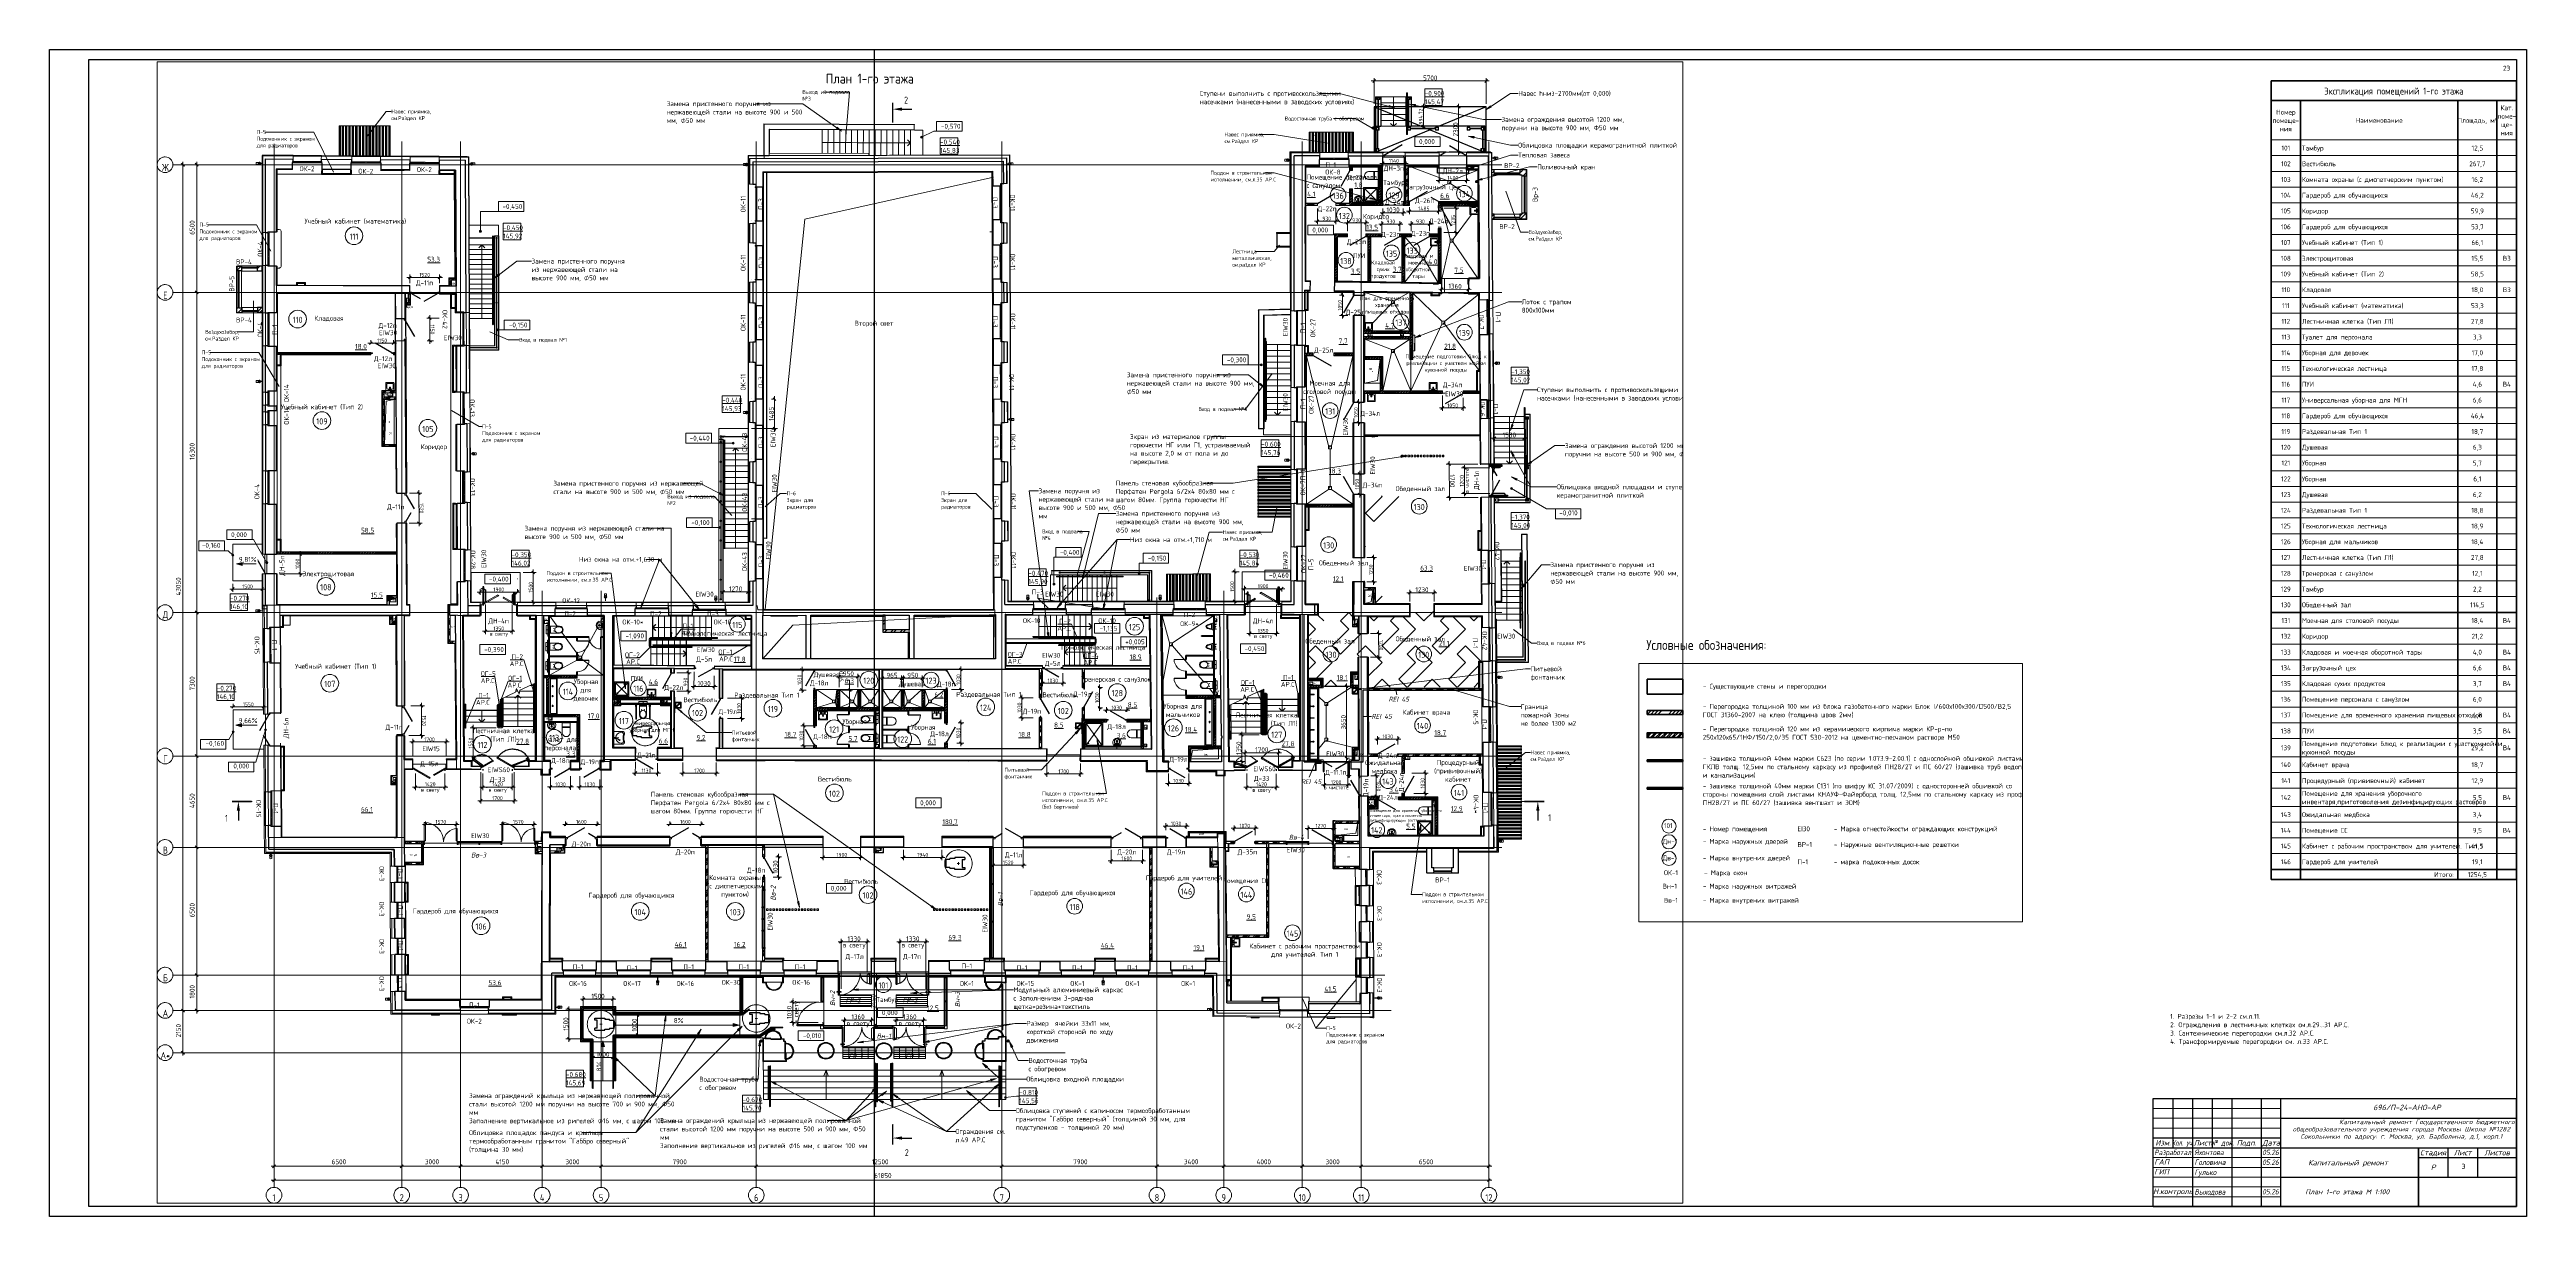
# Paper-space layout 'Лист3 План 1эт' of a CAD drawing. Header units: millimetres. Extents: x -1261 to 0, y 0 to 594.
# The model-space entities are those that its viewports show. They can reach past a viewport. Long polylines and large blocks are cut down to what shows.
import ezdxf
from ezdxf.enums import TextEntityAlignment as Align

# ---------------------------------------------------------------- set-up
doc = ezdxf.new("R2010")
doc.units = ezdxf.units.MM
for name, pattern in [('200_ШТРИХ__ш1_п0_6_', [1.6, 1, -0.6]), ('ADSK_Линия сетки', [25, 20, -2.5, 0, -2.5]), ('ADSK_Пунктирная_п1', [0.53, 0, -0.53]), ('ADSK_Штриховая_ш3 п1_5', [4.5, 3, -1.5]), ('ADSK_Штрихпунктирная 2 точки_ш15 п1_5 п1_5 п1_5', [19.5, 15, -1.5, 0, -1.5, 0, -1.5]), ('Hidden', [7.14375, 4.7625, -2.38125])]:
    doc.linetypes.add(name, pattern=pattern)
for name, color, linetype, lineweight in [('+АР_Текст', 250, 'Continuous', 9), ('_ Окна', 7, 'Continuous', 9), ('Аннотация', 7, 'Continuous', 18), ('АР-Формат', 7, 'Continuous', 9), ('Витраж', 7, 'Continuous', 9), ('Графика', 7, 'Continuous', 20), ('Двери', 7, 'Continuous', 9), ('Двери открывание', 7, 'Continuous', 9), ('Заголовки', 7, 'Continuous', 20), ('Колонны', 7, 'Continuous', 18), ('Лестницы', 7, 'Continuous', 9), ('Марки', 7, 'Continuous', 20), ('Марки дверей', 7, 'Continuous', 20), ('Марки окон', 7, 'Continuous', 20), ('Марки помещений', 7, 'Continuous', 20), ('Мебель', 7, 'Continuous', 18), ('Обобщенные модели', 7, 'Continuous', 18), ('Оборудование', 7, 'Continuous', 18), ('Ограждение', 7, 'Continuous', 9), ('Окна', 7, 'Continuous', 9), ('Оси', 253, 'Continuous', 9), ('Основная надпись', 7, 'Continuous', 30), ('Отметки', 7, 'Continuous', 9), ('Пандусы', 7, 'Continuous', 18), ('Панели витража', 7, 'Continuous', 9), ('Перекрытие', 7, 'Continuous', 9), ('Размеры', 7, 'Continuous', 5), ('Размеры-100', 7, 'Continuous', 5), ('Разрезы', 7, 'Continuous', 9), ('Сантехника', 7, 'Continuous', 18), ('СПДС__АР_Рамка чертежа', 7, 'Continuous', 50), ('Стены', 7, 'Continuous', 20), ('Стены внутренние', 7, 'Continuous', 18), ('Стены наружные', 7, 'Continuous', 18), ('Стены несущие', 7, 'Continuous', 30), ('Стены отделка', 7, 'Continuous', 30), ('Стены перегородки', 7, 'Continuous', 30), ('Стены разрез', 7, 'Continuous', 35), ('Стены штриховка', 7, 'Continuous', 9), ('Стрелки вверх', 7, 'Continuous', 18), ('Узлы', 7, 'Continuous', 18)]:
    doc.layers.add(name, color=color, linetype=linetype, lineweight=lineweight)
doc.layers.add('PDF _Линии', color=7, linetype='Continuous')
doc.layers.add('Тонкая', color=7, linetype='Continuous')
doc.layers.add('Видовой экран НП', color=253, linetype='Continuous', plot=False)
doc.layers.add('Линии', color=7, linetype='Continuous', lineweight=9, true_color=0x00a600)
doc.styles.add('GOST Common', font='GOST_Common.ttf', dxfattribs={"width": 0.9, "height": 125})
doc.styles.add('GOST Common_1', font='GOST_Common.ttf', dxfattribs={"width": 0.9, "height": 350})
doc.styles.add('GOST Common_10', font='GOST_Common.ttf', dxfattribs={"width": 0.9, "height": 3.5})
doc.styles.add('GOST Common_11', font='GOST_Common.ttf', dxfattribs={"width": 0.9, "height": 2.5})
doc.styles.add('GOST Common_12', font='GOST_Common.ttf', dxfattribs={"width": 0.9, "height": 5})
doc.styles.add('GOST Common_2', font='GOST_Common.ttf', dxfattribs={"width": 0.9, "height": 250})
doc.styles.add('GOST Common_3', font='GOST_Common.ttf', dxfattribs={"width": 0.9, "height": 250})
doc.styles.add('GOST Common_4', font='GOST_Common.ttf', dxfattribs={"width": 0.8, "height": 350})
doc.styles.add('GOST Common_5', font='GOST_Common.ttf', dxfattribs={"width": 0.9, "height": 100})
doc.styles.add('GOST Common_6', font='GOST_Common.ttf', dxfattribs={"width": 0.9, "height": 200})
doc.styles.add('GOST Common_7', font='GOST_Common.ttf', dxfattribs={"width": 0.9, "height": 200})
doc.styles.add('GOST Common_8', font='GOST_Common.ttf', dxfattribs={"width": 0.9, "height": 2.5})
doc.styles.add('GOST Common_B_I', font='', dxfattribs={"width": 0.9, "height": 250})
doc.styles.add('PDF ISOCPEUR', font='isocpeur.ttf')
doc.styles.add('Юля', font='isocpeui.ttf', dxfattribs={"height": 2.8})
doc.styles.get('GOST Common_B_I').set_extended_font_data('GOST Common', italic=True, bold=True)
doc.dimstyles.new('ADSK_Основной_2_5_мм', dxfattribs={"dimscale": 304.8, "dimtxt": 251.428749, "dimasz": 0.463911, "dimexe": 0.492126, "dimexo": 0.492126, "dimgap": 0.098425, "dimtad": 1, "dimrnd": 0.01, "dimdsep": 46, "dimtxsty": 'GOST Common_3', "dimblk1": 'OBLIQUE', "dimblk2": 'OBLIQUE', "dimsah": 1, "dimcen": 0.09, "dimdle": 0.492126, "dimazin": 2, "dimtfac": 1, "dimtdec": 4, "dimtix": 1, "dimtmove": 0, "dimatfit": 3, "dimfxl": 1, "dimtvp": 1, "dimtolj": 1, "dimtzin": 0, "dimlwd": 20, "dimlwe": 20, "dimarcsym": 2})
doc.dimstyles.new('ADSK_Основной_2_5_мм_округление_до_1', dxfattribs={"dimscale": 304.8, "dimtxt": 251.428749, "dimasz": 0.463911, "dimexe": 0.492126, "dimexo": 0.492126, "dimgap": 0.098425, "dimtad": 1, "dimdec": 0, "dimdsep": 46, "dimtxsty": 'GOST Common_3', "dimblk1": 'OBLIQUE', "dimblk2": 'OBLIQUE', "dimsah": 1, "dimcen": 0.09, "dimdle": 0.492126, "dimazin": 2, "dimtfac": 1, "dimtdec": 4, "dimtix": 1, "dimtmove": 0, "dimatfit": 3, "dimfxl": 1, "dimtvp": 1, "dimtolj": 1, "dimtzin": 0, "dimlwd": 20, "dimlwe": 20, "dimarcsym": 2})
doc.dimstyles.new('ADSK_Основной_2_5_мм_Округление_до_10_мм', dxfattribs={"dimscale": 304.8, "dimtxt": 251.428749, "dimasz": 0.463911, "dimexe": 0.492126, "dimexo": 0.492126, "dimgap": 0.098425, "dimtad": 1, "dimdec": 0, "dimrnd": 10, "dimdsep": 46, "dimtxsty": 'GOST Common_3', "dimblk1": 'OBLIQUE', "dimblk2": 'OBLIQUE', "dimsah": 1, "dimcen": 0.09, "dimdle": 0.492126, "dimazin": 2, "dimtfac": 1, "dimtdec": 4, "dimtix": 1, "dimtmove": 0, "dimatfit": 3, "dimfxl": 1, "dimtvp": 1, "dimtolj": 1, "dimtzin": 0, "dimlwd": 20, "dimlwe": 20, "dimarcsym": 2})
doc.dimstyles.new('ADSK_Основной_2_5_мм_Округление_до_1_мм', dxfattribs={"dimscale": 304.8, "dimtxt": 250, "dimasz": 0.463911, "dimexe": 0.492126, "dimexo": 0.492126, "dimgap": 0.098425, "dimtad": 1, "dimdec": 0, "dimdsep": 46, "dimtxsty": 'GOST Common_3', "dimblk1": 'OBLIQUE', "dimblk2": 'OBLIQUE', "dimsah": 1, "dimcen": 0.09, "dimdle": 0.492126, "dimazin": 2, "dimtfac": 1, "dimtdec": 0, "dimtix": 1, "dimtmove": 0, "dimatfit": 3, "dimfxl": 1, "dimtvp": 1, "dimtolj": 1, "dimtzin": 0, "dimlwd": 20, "dimlwe": 20, "dimarcsym": 2})
doc.dimstyles.new('ADSK_Основной_2_5_мм_Округление_до_1_мм_1', dxfattribs={"dimscale": 304.8, "dimtxt": 251.428749, "dimasz": 0.463911, "dimexe": 0.492126, "dimexo": 0.492126, "dimgap": 0.098425, "dimtad": 1, "dimdec": 0, "dimdsep": 46, "dimtxsty": 'GOST Common_3', "dimblk1": 'OBLIQUE', "dimblk2": 'OBLIQUE', "dimsah": 1, "dimcen": 0.09, "dimdle": 0.492126, "dimazin": 2, "dimtfac": 1, "dimtdec": 4, "dimtix": 1, "dimtmove": 1, "dimatfit": 3, "dimfxl": 1, "dimtvp": 1, "dimtolj": 1, "dimtzin": 0, "dimlwd": 20, "dimlwe": 20, "dimarcsym": 2})
doc.dimstyles.new('ADSK_Основной_2_мм', dxfattribs={"dimscale": 304.8, "dimtxt": 201.142999, "dimasz": 0.463911, "dimexe": 0.492126, "dimexo": 0.492126, "dimgap": 0.098425, "dimtad": 1, "dimrnd": 0.01, "dimdsep": 46, "dimtxsty": 'GOST Common_7', "dimblk1": 'OBLIQUE', "dimblk2": 'OBLIQUE', "dimsah": 1, "dimcen": 0.09, "dimdle": 0.492126, "dimazin": 2, "dimtfac": 1, "dimtdec": 4, "dimtix": 1, "dimtmove": 0, "dimatfit": 3, "dimfxl": 1, "dimtvp": 1, "dimtolj": 1, "dimtzin": 0, "dimlwd": 20, "dimlwe": 20, "dimarcsym": 2})
doc.dimstyles.new('ADSK_Основной_2_мм_окр_до_10', dxfattribs={"dimscale": 304.8, "dimtxt": 201.142999, "dimasz": 0.463911, "dimexe": 0.492126, "dimexo": 0.492126, "dimgap": 0.098425, "dimtad": 1, "dimdec": 0, "dimrnd": 10, "dimdsep": 46, "dimtxsty": 'GOST Common_7', "dimblk1": 'OBLIQUE', "dimblk2": 'OBLIQUE', "dimsah": 1, "dimcen": 0.09, "dimdle": 0.492126, "dimazin": 2, "dimtfac": 1, "dimtdec": 4, "dimtix": 1, "dimtmove": 0, "dimatfit": 3, "dimfxl": 1, "dimtvp": 1, "dimtolj": 1, "dimtzin": 0, "dimlwd": 20, "dimlwe": 20, "dimarcsym": 2})
pattern_1 = [(0, (32053.86, 0), (406.4, 101.6), [33.528, -271.272, 33.528, -271.272, -1625.6]), (0, (32053.86, 0), (406.4, 101.6), [-609.6, 33.528, -576.072, 33.528, -271.272, -711.2]), (0, (32053.86, 0), (406.4, 101.6), [-1524, 33.528, -169.672, 33.528, -474.472]), (120, (32206.26, 50.8), (-291.18818, 301.15272), [33.528, -271.272, 33.528, -271.272, -1625.6]), (120, (32206.26, 50.8), (-291.18818, 301.15272), [-609.6, 33.528, -576.072, 33.528, -271.272, -711.2]), (120, (32206.26, 50.8), (-291.18818, 301.15272), [-1524, 33.528, -169.672, 33.528, -474.472]), (240, (32257.06, 254), (-115.21182, -402.75272), [33.528, -271.272, 33.528, -271.272, -1625.6]), (240, (32257.06, 254), (-115.21182, -402.75272), [-609.6, 33.528, -576.072, 33.528, -271.272, -711.2]), (240, (32257.06, 254), (-115.21182, -402.75272), [-1524, 33.528, -169.672, 33.528, -474.472])]
pattern_2 = [(45, (0, 0), (-106.06602, 106.06602), [])]
pattern_3 = [(45, (32053.86, 0), (-235.7317, 235.7317), []), (45, (32211.02, 0), (-235.7317, 235.7317), [])]
pattern_4 = [(0, (32053.86, -550), (0, 100), [])]
pattern_5 = [(45, (-48592.19, -326.07), (-67.35192, 67.35192), []), (45, (-48547.29, -326.07), (-67.35192, 67.35192), [])]

# ---------------------------------------------------------------- blocks, each defined once
blk = doc.blocks.new('Family - ___-34747-О_Легенда стен и перегородок_50')
at = {"layer": 'Стены разрез'}
for p, q in [((3039, 2288), (2125, 2288)), ((2125, 2288), (2125, 1908)), ((2125, 1908), (3039, 1908)), ((3039, 1908), (3039, 2288))]:
    blk.add_line(p, q, dxfattribs=at)
blk = doc.blocks.new('Family - ___-2897342-О_Легенда стен и перегородок_50')
at = {"layer": 'Стены разрез', "lineweight": 9}
h = blk.add_hatch(dxfattribs=at)
h.set_pattern_fill('ANSI34', color=256, scale=20, style=0)
h.paths.add_polyline_path([(2125, 1548), (3039, 1548), (3039, 1648), (2125, 1648)])
at = {"layer": 'Стены разрез'}
for p, q in [((3039, 1648), (2125, 1648)), ((2125, 1648), (2125, 1548)), ((2125, 1548), (3039, 1548)), ((3039, 1548), (3039, 1648))]:
    blk.add_line(p, q, dxfattribs=at)
blk = doc.blocks.new('Family - ___-2897354-О_Легенда стен и перегородок_50')
at = {"layer": 'Стены разрез'}
for p, q in [((3039, -2329), (2125, -2329)), ((2125, -2329), (2125, -2369)), ((2125, -2369), (3039, -2369)), ((3039, -2369), (3039, -2329))]:
    blk.add_line(p, q, dxfattribs=at)
at = {"layer": 'Стены штриховка'}
blk.add_line((3039, -2342), (2125, -2342), dxfattribs=at)
blk = doc.blocks.new('Family - ___-2898501-О_Легенда стен и перегородок_50')
at = {"layer": 'Стены разрез', "lineweight": 20}
blk.add_hatch(color=256, dxfattribs=at).paths.add_polyline_path([(3039, -3069), (3039, -3029), (2125, -3029), (2125, -3069)])
at = {"layer": 'Стены разрез'}
for p, q in [((3039, -3029), (2125, -3029)), ((2125, -3029), (2125, -3069)), ((2125, -3069), (3039, -3069)), ((3039, -3069), (3039, -3029))]:
    blk.add_line(p, q, dxfattribs=at)
blk = doc.blocks.new('dver-dpmo-260 - ДН_ 21-19 неравноп__ левая 300х1600 ДН-4п-2649260-План 1-го этажа')
at = {"layer": 'Двери'}
for p, q in [((965, 1612), (960, 1612)), ((-930, 277), (-47, 787)), ((-39, 732), (-888, 242)), ((-47, 787), (-46, 784)), ((-24, 746), (-46, 784)), ((-39, 732), (-4, 752)), ((-6, 756), (-24, 746)), ((-4, 752), (-6, 756)), ((250, 666), (226, 624)), ((234, 679), (233, 676)), ((233, 676), (250, 666)), ((930, 277), (234, 679)), ((-975, 267), (-920, 267)), ((-975, 255), (-975, 267)), ((-950, 255), (-975, 255)), ((-950, 154), (-950, 255)), ((-899, 154), (-950, 154)), ((-929, 274), (-930, 277)), ((-912, 284), (-929, 274)), ((-920, 267), (-920, 214)), ((-920, 214), (-899, 214)), ((-888, 242), (-912, 284)), ((-899, 214), (-899, 154)), ((226, 624), (888, 242)), ((888, 242), (912, 284)), ((899, 214), (899, 154)), ((920, 214), (899, 214)), ((899, 154), (950, 154)), ((912, 284), (929, 274)), ((920, 267), (920, 214)), ((975, 267), (920, 267)), ((929, 274), (930, 277)), ((950, 255), (975, 255)), ((950, 154), (950, 255)), ((960, 298), (965, 298)), ((975, 255), (975, 267))]:
    blk.add_line(p, q, dxfattribs=at)
blk = doc.blocks.new('Системная панель - Стекло - 40мм-6453476-План 1-го этажа')
at = {"layer": 'Панели витража', "lineweight": 18}
blk.add_lwpolyline([(851, 0), (851, 40), (-359, 40), (-359, 0)], close=True, dxfattribs=at)
blk = doc.blocks.new('Системная панель - Стекло - 40мм-6453344-План 1-го этажа')
at = {"layer": 'Панели витража', "lineweight": 18}
blk.add_line((-405, 40), (-405, 0), dxfattribs=at)
blk.add_lwpolyline([(-405, 0), (505, 0), (505, 40), (-405, 40)], dxfattribs=at)
blk = doc.blocks.new('Системная панель - Стекло - 40мм-4289807-План 1-го этажа')
at = {"layer": 'Панели витража', "lineweight": 18}
blk.add_lwpolyline([(264, 0), (264, 40), (-971, 40), (-971, 0)], close=True, dxfattribs=at)
blk = doc.blocks.new('AC_ДверьВитражная_Однопольная_Алюминиевая - Остекленная Левая-6453477-План 1-го этажа')
at = {"layer": 'Двери', "lineweight": 30}
blk.add_line((607.5, 0), (607.5, -1215), dxfattribs=at)
at = {"layer": 'Двери'}
blk.add_arc((607.5, 0), 1215, 180, 270, dxfattribs=at)
blk = doc.blocks.new('Прямоугольный импост - Импост структурный с накладкой - 100мм-5430409-План 1-го этажа')
at = {"layer": 'Витраж'}
for p, q in [((22226, -301), (21326, -301)), ((22226, -418), (21326, -418))]:
    blk.add_line(p, q, dxfattribs=at)
blk = doc.blocks.new('Квадратный угловой импост - 150х150 мм-6453345-План 1-го этажа')
at = {"layer": 'Витраж', "lineweight": 18}
for p, q in [((-25, 25), (125, 25)), ((-25, -125), (-25, 25)), ((125, 25), (125, -125)), ((125, -125), (-25, -125))]:
    blk.add_line(p, q, dxfattribs=at)
blk = doc.blocks.new('Системная панель - Стекло - 40мм-6453346-План 1-го этажа')
at = {"layer": 'Панели витража', "lineweight": 18}
blk.add_line((-535, 40), (-535, 0), dxfattribs=at)
blk.add_lwpolyline([(-535, 0), (335, 0), (335, 40), (-535, 40)], dxfattribs=at)
blk = doc.blocks.new('Прямоугольный импост - Импост структурный с накладкой - 160мм-4289808-План 1-го этажа')
at = {"layer": 'Витраж', "lineweight": 18}
for p, q in [((-50, 0), (-50, 17)), ((-50, 17), (0, 17)), ((-40, 0), (-50, 0)), ((-40, -40), (-40, 0)), ((0, 0), (-10, 0)), ((-10, 0), (-10, -40)), ((0, 17), (0, 0)), ((-50, -140), (-50, -40)), ((-50, -40), (-40, -40)), ((0, -140), (-50, -140)), ((-10, -40), (0, -40)), ((0, -40), (0, -140))]:
    blk.add_line(p, q, dxfattribs=at)
blk = doc.blocks.new('Системная панель - Стекло - 40мм-4289809-План 1-го этажа')
at = {"layer": 'Панели витража', "lineweight": 18}
blk.add_lwpolyline([(489, 40), (-701, 40), (-701, 0), (489, 0)], close=True, dxfattribs=at)
blk = doc.blocks.new('Прямоугольный импост - Импост структурный с накладкой - 160мм-6453484-План 1-го этажа')
at = {"layer": 'Витраж', "lineweight": 18}
for p, q in [((0, 17), (-50, 17)), ((-50, 17), (-50, 0)), ((-50, 0), (-40, 0)), ((-40, 0), (-40, -40)), ((-10, -40), (-10, 0)), ((-10, 0), (0, 0)), ((0, 0), (0, 17)), ((-40, -40), (-50, -40)), ((-50, -40), (-50, -140)), ((-50, -140), (0, -140)), ((0, -40), (-10, -40)), ((0, -140), (0, -40))]:
    blk.add_line(p, q, dxfattribs=at)
blk = doc.blocks.new('Прямоугольный импост - Импост структурный с накладкой - 160мм-6453342-План 1-го этажа')
at = {"layer": 'Витраж', "lineweight": 18}
for p, q in [((-25, 0), (-25, 17)), ((-25, 17), (25, 17)), ((-15, 0), (-25, 0)), ((-15, -40), (-15, 0)), ((25, 0), (15, 0)), ((15, 0), (15, -40)), ((25, 17), (25, 0)), ((-25, -140), (-25, -40)), ((-25, -40), (-15, -40)), ((25, -140), (-25, -140)), ((15, -40), (25, -40)), ((25, -40), (25, -140))]:
    blk.add_line(p, q, dxfattribs=at)
blk = doc.blocks.new('Прямоугольный импост - Импост структурный с накладкой - 160мм-4289652-План 1-го этажа')
at = {"layer": 'Витраж', "lineweight": 18}
for p, q in [((-25, 0), (-25, 17)), ((-25, 17), (25, 17)), ((-15, 0), (-25, 0)), ((-15, -40), (-15, 0)), ((25, 0), (15, 0)), ((15, 0), (15, -40)), ((25, 17), (25, 0)), ((-25, -140), (-25, -40)), ((-25, -40), (-15, -40)), ((25, -140), (-25, -140)), ((15, -40), (25, -40)), ((25, -40), (25, -140))]:
    blk.add_line(p, q, dxfattribs=at)
blk = doc.blocks.new('AC_Дверь_Однопольная_Стальная - 960х2080h ДН-3п-2587317-План 1-го этажа')
at = {"layer": 'Двери', "lineweight": 30}
blk.add_line((-570, 255), (417, 825), dxfattribs=at)
blk = doc.blocks.new('АС_Дверь_Однопольная_Алюминиевая - 1030х2200 алюм ост с мат_плёнкой Д18л-3421863-План 1-го этажа')
at = {"layer": 'Двери'}
for p, q in [((-303, -18), (-390, -18)), ((-390, -18), (-390, -58)), ((-390, -58), (-303, -58)), ((-303, -58), (-303, -18)), ((640, -18), (553, -18)), ((553, -18), (553, -58)), ((553, -58), (640, -58)), ((640, -58), (640, -18))]:
    blk.add_line(p, q, dxfattribs=at)
at = {"layer": 'Двери', "lineweight": 30}
blk.add_line((-303, -58), (438, -486), dxfattribs=at)
blk = doc.blocks.new('SND_2D_Унитаз1 - 700x400-610750-План 1-го этажа')
at = {"layer": 'Сантехника'}
for p, q in [((-200, 180), (-200, -320)), ((-200, -20), (-200, 180)), ((200, -320), (200, 180)), ((200, 180), (200, -20)), ((-200, -20), (-200, -320)), ((200, -20), (-200, -20)), ((-200, -50), (200, -50)), ((200, -20), (200, -320))]:
    blk.add_line(p, q, dxfattribs=at)
blk.add_arc((0, -320), 200, 180, 360, dxfattribs=at)
blk.add_arc((0, -320), 200, 180, 360, dxfattribs=at)
blk = doc.blocks.new('AC_Дверь_Однопольная_Деревянная - 900х2100Н композитная Д-22п_-6540846-План 1-го этажа')
at = {"layer": 'Двери', "lineweight": 30}
blk.add_line((-465, 75), (340, 540), dxfattribs=at)
blk = doc.blocks.new('AC_Дверь_Однопольная_Деревянная - 900х2100Н композитная Д-22п_-V1-План 1-го этажа')
at = {"layer": 'Двери', "lineweight": 30}
blk.add_line((-465, 75), (340, 540), dxfattribs=at)
blk = doc.blocks.new('AC_Дверь_Однопольная_Деревянная - 900х2100Н композитная Д-22п-6540844-План 1-го этажа')
at = {"layer": 'Двери', "lineweight": 30}
blk.add_line((-465, 75), (340, 540), dxfattribs=at)
blk = doc.blocks.new('Shower Tray _1_ - 900 x 1200mm Wide-661722-План 1-го этажа')
at = {"layer": 'Сантехника'}
for p, q in [((-600, 450), (-600, -450)), ((600, 450), (-600, 450)), ((-600, -450), (-600, 450)), ((-600, 450), (600, 450)), ((-550, -400), (-550, 400)), ((-550, 400), (550, 400)), ((550, 400), (550, -400)), ((600, -450), (600, 450)), ((600, 450), (600, -450)), ((-600, -450), (600, -450)), ((600, -450), (-600, -450)), ((550, -400), (-550, -400))]:
    blk.add_line(p, q, dxfattribs=at)
at = {"layer": 'Сантехника', "color": 8, "linetype": 'Hidden', "lineweight": 9, "true_color": 0x808080}
for p, q in [((-550, -400), (550, 400)), ((-550, 400), (539, -395))]:
    blk.add_line(p, q, dxfattribs=at)
at = {"layer": 'Сантехника'}
blk.add_circle((-450, 300), 30, dxfattribs=at)
blk = doc.blocks.new('AC_Дверь_Однопольная_Деревянная - 1050х2200 пр EI30 Д-34пр-3635889-План 1-го этажа')
at = {"layer": 'Двери', "lineweight": 30}
blk.add_line((-525, 75), (384, 600), dxfattribs=at)
blk = doc.blocks.new('Sink - Cloakroom - 440 x 350mm-657933-План 1-го этажа')
at = {"layer": 'Сантехника'}
for p, q in [((177, 0), (-177, 0)), ((177, 0), (-177, 0)), ((-15, -215), (-15, -71)), ((15, -215), (15, -71))]:
    blk.add_line(p, q, dxfattribs=at)
for centre, radius, start, end in [((53, -131), 264, 150.36495, 193.63505), ((-53, -131), 264, 346.36495, 29.63505), ((53, -131), 264, 150.36495, 193.63505), ((-6, -145), 204, 193.63505, 271.65578), ((-6, -145), 204, 193.63505, 271.65578), ((0, -184), 135, 135.46291, 45.05561), ((-101, -51), 25, 0, 180), ((-101, -51), 25, 180, 0), ((-101, -51), 17, 360, 180), ((-101, -51), 17, 180, 360), ((-2, 160), 267, 249.19864, 291.31988), ((0, -204), 38.6, 360, 180), ((0, -204), 38.6, 180, 360), ((0, -51), 25, 0, 180), ((0, -51), 25, 180, 0), ((0, -204), 23.5, 360, 180), ((0, -204), 23.5, 180, 360), ((-1, -49), 16.8, 90, 270), ((-1, -49), 16.8, 270, 90), ((6, -145), 204, 268.34422, 346.36495), ((6, -145), 204, 268.34422, 346.36495), ((104, -51), 25, 360, 180), ((104, -51), 25, 180, 360), ((104, -50), 17, 360, 180), ((104, -50), 17, 180, 360), ((-53, -131), 264, 346.36495, 29.63505)]:
    blk.add_arc(centre, radius, start, end, dxfattribs=at)
blk.add_ellipse((0, -215), major_axis=(-15, 0), ratio=0.428525, start_param=0, end_param=3.141593, dxfattribs=at)
blk = doc.blocks.new('AC_Дверь_Однопольная_Деревянная - 1000х2100 композит Д24п-3634886-План 1-го этажа')
at = {"layer": 'Двери', "lineweight": 30}
blk.add_line((-515, 75), (377, 590), dxfattribs=at)
blk = doc.blocks.new('AC_Дверь_Однопольная_Деревянная - 1000х2100 композит Д24л-3634978-План 1-го этажа')
at = {"layer": 'Двери', "lineweight": 30}
blk.add_line((515, 75), (-377, 590), dxfattribs=at)
blk = doc.blocks.new('Shower Tray _1_ - 730 x 730mm-665911-План 1-го этажа')
at = {"layer": 'Сантехника', "color": 8, "linetype": 'Hidden', "lineweight": 9, "true_color": 0x808080}
for p, q in [((-315, -315), (315, 315)), ((-315, 315), (304, -310))]:
    blk.add_line(p, q, dxfattribs=at)
at = {"layer": 'Сантехника'}
for p, q in [((-315, -315), (-315, 315)), ((-315, 315), (315, 315)), ((315, 315), (315, -315)), ((365, -365), (365, 361)), ((365, 361), (365, -365)), ((-365, -365), (365, -365)), ((365, -365), (-365, -365)), ((315, -315), (-315, -315))]:
    blk.add_line(p, q, dxfattribs=at)
blk.add_circle((-215, 215), 30, dxfattribs=at)
blk = doc.blocks.new('SND_2D_Унитаз1 - 700x400-V2-План 1-го этажа')
at = {"layer": 'Сантехника'}
for p, q in [((-200, 160), (-200, -320)), ((-200, -20), (-200, 160)), ((200, -320), (200, 160)), ((200, 160), (200, -20)), ((-200, -20), (-200, -320)), ((200, -20), (-200, -20)), ((-200, -50), (200, -50)), ((200, -20), (200, -320))]:
    blk.add_line(p, q, dxfattribs=at)
blk.add_arc((0, -320), 200, 180, 360, dxfattribs=at)
blk.add_arc((0, -320), 200, 180, 360, dxfattribs=at)
blk = doc.blocks.new('Sink - Cloakroom - 440 x 350mm-V3-План 1-го этажа')
at = {"layer": 'Сантехника'}
for p, q in [((-15, -215), (-15, -71)), ((15, -215), (15, -71))]:
    blk.add_line(p, q, dxfattribs=at)
for centre, radius, start, end in [((53, -131), 264, 155.06502, 193.63505), ((53, -131), 264, 155.12373, 193.63505), ((-6, -145), 204, 193.63505, 271.65578), ((-6, -145), 204, 193.63505, 271.65578), ((0, -184), 135, 135.46291, 45.05561), ((-101, -51), 25, 0, 180), ((-101, -51), 25, 180, 0), ((-101, -51), 17, 360, 180), ((-101, -51), 17, 180, 360), ((-2, 160), 267, 249.19864, 291.31988), ((0, -204), 38.6, 360, 180), ((0, -204), 38.6, 180, 360), ((0, -51), 25, 0, 180), ((0, -51), 25, 180, 0), ((0, -204), 23.5, 360, 180), ((0, -204), 23.5, 180, 360), ((-1, -49), 16.8, 90, 270), ((-1, -49), 16.8, 270, 90), ((6, -145), 204, 268.34422, 346.36495), ((6, -145), 204, 268.34422, 346.36495), ((104, -51), 25, 360, 180), ((104, -51), 25, 180, 360), ((104, -50), 17, 360, 180), ((104, -50), 17, 180, 360), ((-53, -131), 264, 346.36495, 24.93498), ((-53, -131), 264, 346.36495, 24.87627)]:
    blk.add_arc(centre, radius, start, end, dxfattribs=at)
blk.add_ellipse((0, -215), major_axis=(-15, 0), ratio=0.428525, start_param=0, end_param=3.141593, dxfattribs=at)
blk = doc.blocks.new('Sink - Kitchen _11_ - 450 x 400mm-658719-План 1-го этажа')
at = {"layer": 'Сантехника'}
for p, q in [((241, 202), (-209, 202)), ((-209, 202), (-209, -198)), ((-209, 202), (-209, -198)), ((241, 202), (-209, 202)), ((-171, 37), (-171, -109)), ((3, 88), (-120, 88)), ((3, 145), (3, 53)), ((28, 145), (28, 53)), ((152, 88), (28, 88)), ((203, -109), (203, 37)), ((241, -198), (241, 202)), ((241, -198), (241, 202)), ((-209, -198), (241, -198)), ((-209, -198), (241, -198)), ((-120, -160), (152, -160))]:
    blk.add_line(p, q, dxfattribs=at)
for centre, radius, start, end in [((-120, 37), 50.8, 90, 180), ((-86, 142), 25.4, 360, 180), ((-86, 142), 25.4, 180, 0), ((16, 0), 25.4, 360, 180), ((16, 0), 25.4, 180, 0), ((16, 145), 12.7, 360, 180), ((16, 53), 12.7, 180, 0), ((117, 147), 25.4, 360, 180), ((117, 147), 25.4, 180, 0), ((152, 37), 50.8, 360, 90), ((-120, -109), 50.8, 180, 270), ((152, -109), 50.8, 270, 0)]:
    blk.add_arc(centre, radius, start, end, dxfattribs=at)
blk = doc.blocks.new('Дверь-Alumark_двупольная с глухим окном_S70 - 1600х2200 алюм ост Д-20п-3416635-План 1-го этажа')
at = {"layer": 'Двери', "lineweight": 30}
for p, q in [((-580, 190), (299, 697)), ((830, 190), (488, 387))]:
    blk.add_line(p, q, dxfattribs=at)
at = {"layer": 'Двери'}
for p, q in [((-675, 190), (-675, 120)), ((-580, 190), (-675, 190)), ((-675, 120), (-580, 120)), ((-580, 120), (-580, 190)), ((830, 190), (830, 120)), ((925, 190), (830, 190)), ((830, 120), (925, 120)), ((925, 120), (925, 190))]:
    blk.add_line(p, q, dxfattribs=at)
blk = doc.blocks.new('АС_Дверь_Однопольная_Алюминиевая - 1030х2200 алюм ост с мат_плёнкой Д18п-6540827-План 1-го этажа')
at = {"layer": 'Двери'}
for p, q in [((-390, -5), (-303, -5)), ((-390, -45), (-390, -5)), ((-303, -45), (-390, -45)), ((-303, -5), (-303, -45)), ((553, -5), (640, -5)), ((553, -45), (553, -5)), ((640, -45), (553, -45)), ((640, -5), (640, -45))]:
    blk.add_line(p, q, dxfattribs=at)
at = {"layer": 'Двери', "lineweight": 30}
blk.add_line((553, -45), (-188, -473), dxfattribs=at)
blk = doc.blocks.new('AC_ДверьВитражная_Однопольная_Алюминиевая - Остекленная Правая-6453679-План 1-го этажа')
at = {"layer": 'Двери', "lineweight": 30}
blk.add_line((-608, 0), (445, -608), dxfattribs=at)
blk = doc.blocks.new('Прямоугольный импост - Импост структурный с накладкой - 160мм-6453686-План 1-го этажа')
at = {"layer": 'Витраж', "lineweight": 18}
for p, q in [((-50, 0), (-50, 17)), ((-50, 17), (0, 17)), ((-40, 0), (-50, 0)), ((-40, -40), (-40, 0)), ((0, 0), (-10, 0)), ((-10, 0), (-10, -40)), ((0, 17), (0, 0)), ((-50, -140), (-50, -40)), ((-50, -40), (-40, -40)), ((0, -140), (-50, -140)), ((-10, -40), (0, -40)), ((0, -40), (0, -140))]:
    blk.add_line(p, q, dxfattribs=at)
blk = doc.blocks.new('Прямоугольный импост - Импост структурный с накладкой - 160мм-6453690-План 1-го этажа')
at = {"layer": 'Витраж', "lineweight": 18}
for p, q in [((0, 17), (-50, 17)), ((-50, 17), (-50, 0)), ((-50, 0), (-40, 0)), ((-40, 0), (-40, -40)), ((-10, -40), (-10, 0)), ((-10, 0), (0, 0)), ((0, 0), (0, 17)), ((-40, -40), (-50, -40)), ((-50, -40), (-50, -140)), ((-50, -140), (0, -140)), ((0, -40), (-10, -40)), ((0, -140), (0, -40))]:
    blk.add_line(p, q, dxfattribs=at)
blk = doc.blocks.new('PNS_Панель прямоугольная - Нр_Стекло - 40мм-6453691-План 1-го этажа')
at = {"layer": '_ Окна'}
for p, q in [((-527.5, 40), (527.5, 40)), ((527.5, 0), (-527.5, 0))]:
    blk.add_line(p, q, dxfattribs=at)
at = {"layer": 'Окна'}
blk.add_line((-537.5, 0), (537.5, 0), dxfattribs=at)
blk = doc.blocks.new('Прямоугольный импост - Импост структурный с накладкой - 160мм-6453677-План 1-го этажа')
at = {"layer": 'Витраж', "lineweight": 18}
for p, q in [((-25, 0), (-25, 17)), ((-25, 17), (25, 17)), ((-15, 0), (-25, 0)), ((-15, -40), (-15, 0)), ((25, 0), (15, 0)), ((15, 0), (15, -40)), ((25, 17), (25, 0)), ((-25, -140), (-25, -40)), ((-25, -40), (-15, -40)), ((25, -140), (-25, -140)), ((15, -40), (25, -40)), ((25, -40), (25, -140))]:
    blk.add_line(p, q, dxfattribs=at)
blk = doc.blocks.new('AC_Дверь_Однопольная_Стальная - 1000х2100Н Д35п-металлическая-7230609-План 1-го этажа')
at = {"layer": 'Двери', "lineweight": 30}
blk.add_line((-535, 75), (392, 610), dxfattribs=at)
blk = doc.blocks.new('Витражная двухстворчатая дверь - Входная двухстворчатая левая-6453348-План 1-го этажа')
at = {"layer": 'Двери'}
for points in [[(-825, -945), (-770, -945), (-770, 55), (-825, 55), (-825, -945)], [(825, -595), (770, -595), (770, 55), (825, 55), (825, -595)]]:
    blk.add_lwpolyline(points, dxfattribs=at)
for centre, radius, start, end in [((-825, 55), 1000, 270, 0), ((825, 55), 650, 180, 270)]:
    blk.add_arc(centre, radius, start, end, dxfattribs=at)
at = {"layer": 'Линии', "color": 7, "linetype": 'ADSK_Пунктирная_п1'}
for points in [[(661, -516), (661, -19), (769, 56)], [(769, -595), (661, -516)]]:
    blk.add_lwpolyline(points, dxfattribs=at)
at = {"layer": 'Линии', "color": 7, "lineweight": 18}
for centre in [(-875, -825), (-722, -825)]:
    blk.add_circle(centre, 20, dxfattribs=at)
blk = doc.blocks.new('АС_Дверь_Однопольная_Алюминиевая - 1150х2200 алюм ост EIW30 Д12п-6961446-План 1-го этажа')
at = {"layer": 'Двери'}
for p, q in [((-450, -180), (-363, -180)), ((-450, -220), (-450, -180)), ((-363, -220), (-450, -220)), ((-363, -180), (-363, -220)), ((613, -180), (700, -180)), ((613, -220), (613, -180)), ((700, -220), (613, -220)), ((700, -180), (700, -220))]:
    blk.add_line(p, q, dxfattribs=at)
at = {"layer": 'Двери', "lineweight": 30}
blk.add_line((613, -220), (-232, -708), dxfattribs=at)
blk = doc.blocks.new('Дверь-Alumark_двупольная с глухим окном_S70 - 1520х2200 _алюм_ост_ Д11п-6529393-План 1-го этажа')
at = {"layer": 'Двери', "lineweight": 30}
for p, q in [((-540, 240), (166, 647)), ((790, 240), (344, 497))]:
    blk.add_line(p, q, dxfattribs=at)
at = {"layer": 'Двери'}
for p, q in [((-635, 240), (-635, 170)), ((-540, 240), (-635, 240)), ((-635, 170), (-540, 170)), ((-540, 170), (-540, 240)), ((790, 240), (790, 170)), ((885, 240), (790, 240)), ((790, 170), (885, 170)), ((885, 170), (885, 240))]:
    blk.add_line(p, q, dxfattribs=at)
blk = doc.blocks.new('dver-dpo-230 _1_ - 1700х2300Н ост алюм EIWS60 Д-33л-6949417-План 1-го этажа')
at = {"layer": 'Двери'}
for p, q in [((-850, 10), (-850, 60)), ((-850, 60), (-814, 60)), ((-840, 60), (-850, 60)), ((-850, 60), (-850, 10)), ((-774, 10), (-850, 10)), ((-850, 10), (-840, 10)), ((-840, 10), (-840, 60)), ((-814, 60), (-814, 55)), ((-811, 52), (-790, 52)), ((-804, 60), (-241, 385)), ((-802, 56), (-804, 60)), ((-784, 66), (-802, 56)), ((-790, 52), (-790, 17)), ((-787, 14), (-774, 14)), ((-762, 27), (-784, 66)), ((-774, 14), (-774, 10)), ((-234, 332), (-762, 27)), ((-241, 385), (-239, 381)), ((-219, 346), (-239, 381)), ((-234, 332), (-199, 352)), ((-202, 356), (-219, 346)), ((-199, 352), (-202, 356)), ((-6, 523), (-29, 484)), ((-29, 484), (762, 27)), ((-21, 537), (-24, 533)), ((-24, 533), (-6, 523)), ((804, 60), (-21, 537)), ((762, 27), (784, 66)), ((774, 14), (774, 10)), ((787, 14), (774, 14)), ((774, 10), (850, 10)), ((784, 66), (802, 56)), ((790, 52), (790, 17)), ((811, 52), (790, 52)), ((802, 56), (804, 60)), ((814, 60), (814, 55)), ((850, 60), (814, 60)), ((850, 60), (840, 60)), ((840, 60), (840, 10)), ((840, 10), (850, 10)), ((850, 10), (850, 60)), ((850, 10), (850, 60))]:
    blk.add_line(p, q, dxfattribs=at)
for centre, radius, start, end in [((-811, 55), 2.52, 180, 270), ((-787, 17), 2.5, 180, 270), ((787, 17), 2.5, 270, 360), ((811, 55), 2.52, 270, 0)]:
    blk.add_arc(centre, radius, start, end, dxfattribs=at)
blk = doc.blocks.new('Дверь-Alumark_двупольная с глухим окном_S70 - 1600х2100 алюм ост Д-20л-5430551-План 1-го этажа')
at = {"layer": 'Двери', "lineweight": 30}
for p, q in [((830, 240), (38, 697)), ((-580, 240), (-151, 487))]:
    blk.add_line(p, q, dxfattribs=at)
at = {"layer": 'Двери'}
for p, q in [((-675, 240), (-675, 170)), ((-580, 240), (-675, 240)), ((-675, 170), (-580, 170)), ((-580, 170), (-580, 240)), ((830, 240), (830, 170)), ((925, 240), (830, 240)), ((830, 170), (925, 170)), ((925, 170), (925, 240))]:
    blk.add_line(p, q, dxfattribs=at)
blk = doc.blocks.new('Дверь-Alumark_двупольная с глухим окном_S70 - 1520х2200 алюм ост Д-11л-3421825-План 1-го этажа')
at = {"layer": 'Двери', "lineweight": 30}
for p, q in [((790, 240), (-2, 697)), ((-540, 240), (-181, 447))]:
    blk.add_line(p, q, dxfattribs=at)
at = {"layer": 'Двери'}
for p, q in [((-635, 240), (-635, 170)), ((-540, 240), (-635, 240)), ((-635, 170), (-540, 170)), ((-540, 170), (-540, 240)), ((790, 240), (790, 170)), ((885, 240), (790, 240)), ((790, 170), (885, 170)), ((885, 170), (885, 240))]:
    blk.add_line(p, q, dxfattribs=at)
blk = doc.blocks.new('GM_Отверстие прямоугольное _в плите_ - Отверстие-1400855-План 1-го этажа')
at = {"layer": 'Обобщенные модели'}
for p, q in [((-75, -75), (-75, 75)), ((-75, 75), (75, 75)), ((75, 75), (-75, 75)), ((-75, 75), (-75, -75)), ((-75, -75), (-37.5, 37.5)), ((-37.5, 37.5), (75, 75)), ((75, 75), (75, -75)), ((75, -75), (75, 75)), ((75, -75), (-75, -75)), ((-75, -75), (75, -75))]:
    blk.add_line(p, q, dxfattribs=at)
for start, end in [(360, 180), (180, 360), (60, 165), (300, 360), (195, 270)]:
    blk.add_arc((0, 0), 2.5, start, end, dxfattribs=at)
blk = doc.blocks.new('AC_Дверь_Однопольная_Деревянная - 900х2100Н композитная Д-22л-3421820-План 1-го этажа')
at = {"layer": 'Двери', "lineweight": 30}
blk.add_line((465, 60), (-340, 525), dxfattribs=at)
blk = doc.blocks.new('АС_Дверь_Однопольная_Алюминиевая - 1130х2200 алюм ост с мат_плёнкой Д21л-6195236-План 1-го этажа')
at = {"layer": 'Двери'}
for p, q in [((-353, -245), (-440, -245)), ((-440, -245), (-440, -285)), ((-440, -285), (-353, -285)), ((-353, -285), (-353, -245)), ((690, -245), (603, -245)), ((603, -245), (603, -285)), ((603, -285), (690, -285)), ((690, -285), (690, -245))]:
    blk.add_line(p, q, dxfattribs=at)
at = {"layer": 'Двери', "lineweight": 30}
blk.add_line((-353, -285), (475, -763), dxfattribs=at)
blk = doc.blocks.new('132_МГН_Поручень для унитаза_тип откидной - ПР 1Р-628968-План 1-го этажа')
at = {"layer": 'Обобщенные модели'}
for p, q in [((-16, 738), (-16, 9)), ((16, 738), (-16, 738)), ((16, 9), (16, 738)), ((-50, 3), (-50, 0)), ((50, 3), (-50, 3)), ((-28, 83), (-28, 3)), ((-17, 83), (-28, 83)), ((-17, 3), (-28, 3)), ((-17, 3), (-17, 83)), ((-17, 9), (-17, 4)), ((-16, 9), (-17, 9)), ((16, 9), (-16, 9)), ((16, 9), (17, 9)), ((17, 83), (17, 3)), ((28, 83), (17, 83)), ((17, 9), (17, 4)), ((28, 3), (17, 3)), ((28, 3), (28, 83)), ((50, 0), (50, 3)), ((-50, 0), (50, 0))]:
    blk.add_line(p, q, dxfattribs=at)
for centre, start, end in [((-15, 4), 180, 270), ((15, 4), 270, 360)]:
    blk.add_arc(centre, 1.24, start, end, dxfattribs=at)
blk = doc.blocks.new('FRT_2D_Символ _разворот МГН_1 - D1_4_Символ доступности разворота МГН _360__-693523-План 1-го этажа')
at = {"layer": 'Мебель', "color": 98, "linetype": '200_ШТРИХ__ш1_п0_6_', "lineweight": 30, "true_color": 0x004000}
for p, q in [((-300, 325), (-300, -186)), ((-300, 325), (-200, 325)), ((-200, 195), (-200, 325)), ((-200, 195), (200, 195)), ((200, 325), (300, 325)), ((200, 195), (200, 325)), ((300, 325), (300, -186)), ((-300, -186), (-250, -186)), ((-250, -186), (-250, -436)), ((-200, -436), (-250, -436)), ((-200, -436), (-200, -646)), ((200, -436), (250, -436)), ((200, -436), (200, -646)), ((300, -186), (250, -186)), ((250, -186), (250, -436)), ((-200, -646), (200, -646))]:
    blk.add_line(p, q, dxfattribs=at)
at = {"layer": 'Мебель'}
for p, q in [((-65, 0), (65, 0)), ((0, 60), (0, -60))]:
    blk.add_line(p, q, dxfattribs=at)
at = {"layer": 'Мебель', "color": 1, "linetype": '200_ШТРИХ__ш1_п0_6_', "lineweight": 9, "true_color": 0xff0000}
for start, end in [(360, 182.54187), (192.51171, 360)]:
    blk.add_arc((0, 0), 700, start, end, dxfattribs=at)
blk = doc.blocks.new('SND_Умывальник МГН_Jika - гибкая подводка_ 640х550х165 PN6_3_ ХВ_ГВ накидная гайка BP DN15_ К-гл_кон_ П DN 50-701490-План 1-го этажа')
at = {"layer": 'Сантехника'}
for p, q in [((-320, 468), (-320, 0)), ((-280, 425), (-280, 380)), ((-5, 237), (-5, 255)), ((5, 255), (-5, 255)), ((-5, 229), (-5, 237)), ((5, 237), (-5, 237)), ((-5, 223), (-5, 229)), ((5, 229), (-5, 229)), ((-5, 77), (-5, 223)), ((-5, 223), (5, 223)), ((0, 25), (0, 73)), ((79, 262), (5, 104)), ((5, 255), (5, 237)), ((5, 237), (5, 229)), ((5, 229), (5, 223)), ((5, 223), (5, 77)), ((25, 70), (108, 249)), ((101, 309), (87, 280)), ((104, 315), (104, 316)), ((116, 266), (130, 295)), ((280, 380), (280, 425)), ((320, 0), (320, 468))]:
    blk.add_line(p, q, dxfattribs=at)
at = {"layer": 'Сантехника', "flags": 128}
for points in [[(79, 262), (83, 271), (87, 280)], [(87, 280), (83, 271), (79, 262)], [(101, 309), (103, 314), (104, 316)], [(104, 316), (103, 314), (101, 309)], [(104, 316), (105, 317), (106, 318)], [(108, 319), (110, 319), (113, 319), (115, 319), (118, 318), (121, 317), (123, 316), (126, 314), (128, 313), (130, 311), (132, 309), (133, 307), (133, 306), (134, 304), (133, 303)], [(116, 266), (112, 257), (108, 249)], [(108, 249), (112, 257), (116, 266)], [(133, 303), (132, 300), (130, 295)], [(130, 295), (132, 300), (133, 303)], [(133, 303), (132, 301), (131, 300)]]:
    blk.add_lwpolyline(points, dxfattribs=at)
at = {"layer": 'Сантехника'}
for centre, radius, start, end in [((0, 380), 280, 180, 268.97499), ((0, 55), 30, 99.65926, 180), ((0, 55), 30, 180, 188.86365), ((0, 55), 30, 210, 336.72275), ((0, 55), 30, 0, 32.95443), ((0, 55), 30, 351.90558, 0), ((0, 380), 280, 278.32591, 360)]:
    blk.add_arc(centre, radius, start, end, dxfattribs=at)
for points, knots in [([(0, 513), (-41, 509), (-131, 524), (-281, 575), (-320, 468)], [-0.715552, -0.715552, -0.715552, -0.715552, -0.3972744, 0, 0, 0, 0]), ([(0, 470), (-62, 470), (-229, 523), (-273, 451), (-280, 425)], [0, 0, 0, 0, 0.3523534, 0.6664917, 0.6664917, 0.6664917, 0.6664917]), ([(320, 468), (281, 575), (131, 524), (41, 509), (0, 513)], [-0.715552, -0.715552, -0.715552, -0.715552, -0.3182776, 0, 0, 0, 0]), ([(280, 425), (273, 451), (229, 523), (62, 470), (0, 470)], [0, 0, 0, 0, 0.3141383, 0.6664917, 0.6664917, 0.6664917, 0.6664917]), ([(108, 249), (108, 249), (108, 248), (107, 248), (105, 248), (104, 248), (103, 249), (101, 249), (98, 250), (94, 251), (90, 253), (86, 255), (83, 257), (81, 259), (80, 260), (79, 261), (79, 262), (79, 262)], [-1, -1, -1, -1, -0.958333, -0.916667, -0.875, -0.833333, -0.791667, -0.75, -0.666667, -0.555556, -0.444444, -0.333333, -0.222222, -0.166667, -0.111111, -0.055556, 0, 0, 0, 0]), ([(116, 266), (116, 266), (116, 266), (115, 267), (113, 268), (111, 268), (109, 269), (107, 271), (104, 272), (100, 274), (96, 276), (93, 277), (92, 278), (90, 278), (89, 279), (88, 279), (87, 280), (87, 280), (87, 280)], [0, 0, 0, 0, 0.055556, 0.111111, 0.166667, 0.222222, 0.277778, 0.333333, 0.444444, 0.555556, 0.666667, 0.75, 0.791667, 0.833333, 0.875, 0.916667, 0.958333, 1, 1, 1, 1]), ([(130, 295), (130, 295), (129, 296), (128, 296), (127, 297), (125, 298), (123, 299), (120, 300), (117, 301), (113, 303), (109, 305), (106, 306), (104, 308), (102, 308), (101, 309), (101, 309), (101, 309)], [-1, -1, -1, -1, -0.944444, -0.888889, -0.833333, -0.777778, -0.722222, -0.666667, -0.555556, -0.444444, -0.333333, -0.222222, -0.166667, -0.111111, -0.055556, 0, 0, 0, 0]), ([(133, 303), (133, 303), (134, 305), (133, 307), (132, 309), (131, 310), (129, 312), (128, 313), (126, 314), (123, 316), (120, 318), (116, 319), (112, 319), (109, 319), (107, 319), (105, 318), (104, 317), (104, 316)], [0, 0, 0, 0, 0.055556, 0.111111, 0.166667, 0.222222, 0.277778, 0.333333, 0.388889, 0.444444, 0.555556, 0.666667, 0.777778, 0.833333, 0.888889, 0.944444, 1, 1, 1, 1]), ([(130, 300), (131, 300), (131, 300), (132, 301), (133, 302), (133, 303)], [0.902576, 0.902576, 0.902576, 0.902576, 0.91666667, 0.94444444, 1, 1, 1, 1])]:
    blk.add_open_spline(points, degree=3, knots=knots, dxfattribs=at)
blk.add_open_spline([(104, 316), (104, 316), (104, 315), (104, 315)], degree=3, dxfattribs=at)
blk = doc.blocks.new('SND_Унитаз_Jika_Olymp_с_инсталяцией - Унитаз_ выпуск прямой_ установка на пол_693х360х360_ PN30_12_ ХВ резьба HP DN15_ К гл_ кон П DN100-701491-План 1-го этажа')
at = {"layer": 'Сантехника'}
for p, q in [((0, -62), (0, 6)), ((-327, -125), (-327, -122)), ((-255, -122), (-255, -125)), ((-208, 0), (-208, -82)), ((208, 0), (-208, 0)), ((-180, -174), (-180, -687)), ((180, -174), (-180, -174)), ((-180, -174), (180, -174)), ((-180, -224), (-180, -174)), ((180, -224), (-180, -224)), ((-100, -173), (-100, -174)), ((-80, -173), (-100, -173)), ((-80, -173), (-100, -173)), ((-80, -174), (-80, -173)), ((-55, -173), (-55, -174)), ((55, -173), (-55, -173)), ((-53, -173), (-55, -173)), ((55, -173), (53, -173)), ((55, -174), (55, -173)), ((80, -173), (80, -174)), ((100, -173), (80, -173)), ((100, -173), (80, -173)), ((100, -174), (100, -173)), ((180, -687), (180, -174)), ((180, -174), (180, -224)), ((208, -82), (208, 0)), ((255, -125), (255, -122)), ((328, -122), (328, -125))]:
    blk.add_line(p, q, dxfattribs=at)
at = {"layer": 'Сантехника', "flags": 128}
for points in [[(0, -837), (-34, -831), (-67, -817), (-97, -793), (-121, -761), (-140, -723), (-151, -681), (-155, -637), (-151, -592), (-140, -550), (-121, -512), (-97, -480), (-67, -456), (-34, -442), (0, -437)], [(-62, -376), (-72, -412), (-75, -420)], [(0, -437), (34, -442), (67, -456), (97, -480), (121, -512), (140, -550), (151, -592), (155, -637), (151, -681), (140, -723), (121, -761), (97, -793), (67, -817), (34, -831), (0, -837)], [(75, -420), (62, -379), (62, -376)]]:
    blk.add_lwpolyline(points, dxfattribs=at)
at = {"layer": 'Сантехника'}
blk.add_arc((0, -687), 180, 180, 360, dxfattribs=at)
blk = doc.blocks.new('SND_Унитаз_Jika_Olymp_с_инсталяцией - Унитаз_ выпуск прямой_ установка на пол_693х360х360_ PN30_12_ ХВ резьба HP DN15_ К гл_ кон П DN100-V4-План 1-го этажа')
at = {"layer": 'Сантехника'}
for p, q in [((0, -62), (0, 6)), ((-327, -94), (328, -94)), ((-327, -125), (-327, -94)), ((328, -125), (-327, -125)), ((-255, -85), (-255, -125)), ((-208, -85), (-255, -85)), ((-255, -125), (255, -125)), ((-208, 0), (-208, -85)), ((208, 0), (-208, 0)), ((-180, -189), (-180, -687)), ((-180, -224), (-180, -189)), ((180, -224), (-180, -224)), ((180, -687), (180, -189)), ((180, -189), (180, -224)), ((208, -85), (208, 0)), ((255, -85), (208, -85)), ((255, -125), (255, -85)), ((328, -94), (328, -125))]:
    blk.add_line(p, q, dxfattribs=at)
at = {"layer": 'Сантехника', "flags": 128}
for points in [[(0, -837), (-34, -831), (-67, -817), (-97, -793), (-121, -761), (-140, -723), (-151, -681), (-155, -637), (-151, -592), (-140, -550), (-121, -512), (-97, -480), (-67, -456), (-34, -442), (0, -437)], [(-62, -376), (-72, -412), (-75, -420)], [(0, -437), (34, -442), (67, -456), (97, -480), (121, -512), (140, -550), (151, -592), (155, -637), (151, -681), (140, -723), (121, -761), (97, -793), (67, -817), (34, -831), (0, -837)], [(75, -420), (62, -379), (62, -376)]]:
    blk.add_lwpolyline(points, dxfattribs=at)
at = {"layer": 'Сантехника'}
blk.add_arc((0, -687), 180, 180, 360, dxfattribs=at)
blk = doc.blocks.new('131_Сантехническая перегородка_Дверь - СД-1-3905249-План 1-го этажа')
at = {"layer": 'Двери'}
for p, q in [((769, -8), (785, -8)), ((769, -8), (769, -608)), ((769, -608), (785, -608)), ((785, -8), (785, -608))]:
    blk.add_line(p, q, dxfattribs=at)
at = {"layer": 'Двери открывание'}
blk.add_arc((785, -8), 600, 180, 270, dxfattribs=at)
at = {"layer": 'Обобщенные модели', "lineweight": 40}
for p, q in [((185, -4), (185, 8)), ((970, 8), (785, 8)), ((785, 8), (785, -4)), ((970, -4), (970, 8)), ((785, -4), (970, -4))]:
    blk.add_line(p, q, dxfattribs=at)
blk.add_lwpolyline([(185, 8), (20, 8), (20, -4), (185, -4)], dxfattribs=at)
blk = doc.blocks.new('131_Сантехническая перегородка - СП-3 3-3867703-План 1-го этажа')
at = {"layer": 'Обобщенные модели', "lineweight": 40}
for p, q in [((1380, 8), (0, 8)), ((0, 8), (0, -4)), ((1380, -4), (1380, 8)), ((0, -4), (1380, -4))]:
    blk.add_line(p, q, dxfattribs=at)
blk = doc.blocks.new('131_Сантехническая перегородка_Дверь - СД-1 2-6230466-План 1-го этажа')
at = {"layer": 'Двери'}
for p, q in [((1184, -8), (1200, -8)), ((1184, -8), (1184, -608)), ((1184, -608), (1200, -608)), ((1200, -8), (1200, -608))]:
    blk.add_line(p, q, dxfattribs=at)
at = {"layer": 'Двери открывание'}
blk.add_arc((1200, -8), 600, 180, 270, dxfattribs=at)
at = {"layer": 'Обобщенные модели', "lineweight": 40}
for p, q in [((600, 8), (0, 8)), ((0, 8), (0, -4)), ((600, -4), (600, 8)), ((1311, 8), (1200, 8)), ((1200, 8), (1200, -4)), ((1311, -4), (1311, 8)), ((0, -4), (600, -4)), ((1200, -4), (1311, -4))]:
    blk.add_line(p, q, dxfattribs=at)
blk = doc.blocks.new('SND_Унитаз_Jika_Olymp_с_инсталяцией - Унитаз_ выпуск прямой_ установка на пол_693х360х360_ PN30_12_ ХВ резьба HP DN15_ К гл_ кон П DN100-711300-План 1-го этажа')
at = {"layer": 'Сантехника'}
for p, q in [((0, -62), (0, 6)), ((-327, -94), (328, -94)), ((-327, -125), (-327, -94)), ((328, -125), (-327, -125)), ((-255, -85), (-255, -125)), ((-208, -85), (-255, -85)), ((-255, -125), (255, -125)), ((-208, 0), (-208, -85)), ((208, 0), (-208, 0)), ((-180, -189), (-180, -670)), ((-180, -207), (-180, -189)), ((180, -207), (-180, -207)), ((180, -670), (180, -189)), ((180, -189), (180, -207)), ((208, -85), (208, 0)), ((255, -85), (208, -85)), ((255, -125), (255, -85)), ((328, -94), (328, -125))]:
    blk.add_line(p, q, dxfattribs=at)
at = {"layer": 'Сантехника', "flags": 128}
for points in [[(0, -820), (-34, -815), (-67, -800), (-97, -776), (-121, -744), (-140, -706), (-151, -664), (-155, -620), (-151, -575), (-140, -533), (-121, -495), (-97, -463), (-67, -439), (-34, -425), (0, -420)], [(-62, -359), (-72, -395), (-75, -403)], [(0, -420), (34, -425), (67, -439), (97, -463), (121, -495), (140, -533), (151, -575), (155, -620), (151, -664), (140, -706), (121, -744), (97, -776), (67, -800), (34, -815), (0, -820)], [(75, -403), (62, -362), (62, -359)]]:
    blk.add_lwpolyline(points, dxfattribs=at)
at = {"layer": 'Сантехника'}
blk.add_arc((0, -670), 180, 180, 360, dxfattribs=at)
blk = doc.blocks.new('SND_Унитаз_Jika_Olymp_с_инсталяцией - Унитаз_ выпуск прямой_ установка на пол_693х360х360_ PN30_12_ ХВ резьба HP DN15_ К гл_ кон П DN100-V5-План 1-го этажа')
at = {"layer": 'Сантехника'}
for p, q in [((0, -62), (0, 6)), ((-327, -94), (328, -94)), ((-327, -117), (-327, -94)), ((-255, -85), (-255, -117)), ((-208, -85), (-255, -85)), ((-208, 0), (-208, -85)), ((208, 0), (-208, 0)), ((-180, -174), (-180, -687)), ((180, -174), (-180, -174)), ((-180, -174), (180, -174)), ((-180, -224), (-180, -174)), ((180, -224), (-180, -224)), ((-100, -173), (-100, -174)), ((-80, -173), (-100, -173)), ((-80, -173), (-100, -173)), ((-80, -174), (-80, -173)), ((-55, -173), (-55, -174)), ((55, -173), (-55, -173)), ((-53, -173), (-55, -173)), ((55, -173), (53, -173)), ((55, -174), (55, -173)), ((80, -173), (80, -174)), ((100, -173), (80, -173)), ((100, -173), (80, -173)), ((100, -174), (100, -173)), ((180, -687), (180, -174)), ((180, -174), (180, -224)), ((208, -85), (208, 0)), ((255, -85), (208, -85)), ((255, -117), (255, -85)), ((328, -94), (328, -117))]:
    blk.add_line(p, q, dxfattribs=at)
at = {"layer": 'Сантехника', "flags": 128}
for points in [[(0, -837), (-34, -831), (-67, -817), (-97, -793), (-121, -761), (-140, -723), (-151, -681), (-155, -637), (-151, -592), (-140, -550), (-121, -512), (-97, -480), (-67, -456), (-34, -442), (0, -437)], [(-62, -376), (-72, -412), (-75, -420)], [(0, -437), (34, -442), (67, -456), (97, -480), (121, -512), (140, -550), (151, -592), (155, -637), (151, -681), (140, -723), (121, -761), (97, -793), (67, -817), (34, -831), (0, -837)], [(75, -420), (62, -379), (62, -376)]]:
    blk.add_lwpolyline(points, dxfattribs=at)
at = {"layer": 'Сантехника'}
blk.add_arc((0, -687), 180, 180, 360, dxfattribs=at)
blk = doc.blocks.new('Sink - Cloakroom - 440 x 350mm-V6-План 1-го этажа')
at = {"layer": 'Сантехника'}
for p, q in [((-15, -215), (-15, -71)), ((15, -215), (15, -71))]:
    blk.add_line(p, q, dxfattribs=at)
for centre, radius, start, end in [((53, -131), 264, 150.36495, 193.63505), ((-53, -131), 264, 346.36495, 29.63505), ((53, -131), 264, 150.36495, 193.63505), ((-6, -145), 204, 193.63505, 271.65578), ((-6, -145), 204, 193.63505, 271.65578), ((0, -184), 135, 135.46291, 45.05561), ((-101, -51), 25, 0, 180), ((-101, -51), 25, 180, 0), ((-101, -51), 17, 360, 180), ((-101, -51), 17, 180, 360), ((-2, 160), 267, 249.19864, 291.31988), ((0, -204), 38.6, 360, 180), ((0, -204), 38.6, 180, 360), ((0, -51), 25, 0, 180), ((0, -51), 25, 180, 0), ((0, -204), 23.5, 360, 180), ((0, -204), 23.5, 180, 360), ((-1, -49), 16.8, 90, 270), ((-1, -49), 16.8, 270, 90), ((6, -145), 204, 268.34422, 346.36495), ((6, -145), 204, 268.34422, 346.36495), ((104, -51), 25, 360, 180), ((104, -51), 25, 180, 360), ((104, -50), 17, 360, 180), ((104, -50), 17, 180, 360), ((-53, -131), 264, 346.36495, 29.63505)]:
    blk.add_arc(centre, radius, start, end, dxfattribs=at)
blk.add_ellipse((0, -215), major_axis=(-15, 0), ratio=0.428525, start_param=0, end_param=3.141593, dxfattribs=at)
blk = doc.blocks.new('Shower Tray _1_ - 730 x 730mm-V7-План 1-го этажа')
at = {"layer": 'Сантехника'}
for p, q in [((-365, 365), (-365, -365)), ((365, 365), (-365, 365)), ((-365, -365), (-365, 365)), ((-365, 365), (365, 365)), ((-315, -315), (-315, 315)), ((-315, 315), (315, 315)), ((315, 315), (315, -315)), ((365, -365), (365, 365)), ((365, 365), (365, -365)), ((-365, -365), (365, -365)), ((365, -365), (-365, -365)), ((315, -315), (-315, -315))]:
    blk.add_line(p, q, dxfattribs=at)
at = {"layer": 'Сантехника', "color": 8, "linetype": 'Hidden', "lineweight": 9, "true_color": 0x808080}
for p, q in [((-315, -315), (315, 315)), ((-315, 315), (304, -310))]:
    blk.add_line(p, q, dxfattribs=at)
at = {"layer": 'Сантехника'}
blk.add_circle((-215, 215), 30, dxfattribs=at)
blk = doc.blocks.new('АС_Дверь_Однопольная_Алюминиевая - 1030х2200 алюм ост с мат_плёнкой Д19п-3910642-План 1-го этажа')
at = {"layer": 'Двери'}
for p, q in [((-390, -150), (-303, -150)), ((-390, -190), (-390, -150)), ((-303, -190), (-390, -190)), ((-303, -150), (-303, -190)), ((553, -150), (640, -150)), ((553, -190), (553, -150)), ((640, -190), (553, -190)), ((640, -150), (640, -190))]:
    blk.add_line(p, q, dxfattribs=at)
at = {"layer": 'Двери', "lineweight": 30}
blk.add_line((553, -190), (-188, -618), dxfattribs=at)
blk = doc.blocks.new('SND_Унитаз_Jika_Olymp_с_инсталяцией - Унитаз_ выпуск прямой_ установка на пол_693х360х360_ PN30_12_ ХВ резьба HP DN15_ К гл_ кон П DN100-V8-План 1-го этажа')
at = {"layer": 'Сантехника'}
for p, q in [((0, -62), (0, 6)), ((-327, -94), (328, -94)), ((-327, -107), (-327, -94)), ((-255, -85), (-255, -107)), ((-208, -85), (-255, -85)), ((-208, 0), (-208, -85)), ((208, 0), (-208, 0)), ((-180, -174), (-180, -687)), ((180, -174), (-180, -174)), ((-180, -174), (180, -174)), ((-180, -224), (-180, -174)), ((180, -224), (-180, -224)), ((-100, -173), (-100, -174)), ((-80, -173), (-100, -173)), ((-80, -173), (-100, -173)), ((-80, -174), (-80, -173)), ((-55, -173), (-55, -174)), ((55, -173), (-55, -173)), ((-53, -173), (-55, -173)), ((55, -173), (53, -173)), ((55, -174), (55, -173)), ((80, -173), (80, -174)), ((100, -173), (80, -173)), ((100, -173), (80, -173)), ((100, -174), (100, -173)), ((180, -687), (180, -174)), ((180, -174), (180, -224)), ((208, -85), (208, 0)), ((255, -85), (208, -85)), ((255, -107), (255, -85)), ((328, -94), (328, -107))]:
    blk.add_line(p, q, dxfattribs=at)
at = {"layer": 'Сантехника', "flags": 128}
for points in [[(0, -837), (-34, -831), (-67, -817), (-97, -793), (-121, -761), (-140, -723), (-151, -681), (-155, -637), (-151, -592), (-140, -550), (-121, -512), (-97, -480), (-67, -456), (-34, -442), (0, -437)], [(-62, -376), (-72, -412), (-75, -420)], [(0, -437), (34, -442), (67, -456), (97, -480), (121, -512), (140, -550), (151, -592), (155, -637), (151, -681), (140, -723), (121, -761), (97, -793), (67, -817), (34, -831), (0, -837)], [(75, -420), (62, -379), (62, -376)]]:
    blk.add_lwpolyline(points, dxfattribs=at)
at = {"layer": 'Сантехника'}
blk.add_arc((0, -687), 180, 180, 360, dxfattribs=at)
blk = doc.blocks.new('SND_Унитаз_Jika_Olymp_с_инсталяцией - Унитаз_ выпуск прямой_ установка на пол_693х360х360_ PN30_12_ ХВ резьба HP DN15_ К гл_ кон П DN100-V9-План 1-го этажа')
at = {"layer": 'Сантехника'}
for p, q in [((0, -62), (0, 6)), ((-327, -94), (328, -94)), ((-327, -107), (-327, -94)), ((-255, -85), (-255, -107)), ((-208, -85), (-255, -85)), ((-208, 0), (-208, -85)), ((208, 0), (-208, 0)), ((-180, -174), (-180, -687)), ((180, -174), (-180, -174)), ((-180, -174), (180, -174)), ((-180, -224), (-180, -174)), ((180, -224), (-180, -224)), ((-100, -173), (-100, -174)), ((-80, -173), (-100, -173)), ((-80, -173), (-100, -173)), ((-80, -174), (-80, -173)), ((-55, -173), (-55, -174)), ((55, -173), (-55, -173)), ((-53, -173), (-55, -173)), ((55, -173), (53, -173)), ((55, -174), (55, -173)), ((80, -173), (80, -174)), ((100, -173), (80, -173)), ((100, -173), (80, -173)), ((100, -174), (100, -173)), ((180, -687), (180, -174)), ((180, -174), (180, -224)), ((208, -85), (208, 0)), ((255, -85), (208, -85)), ((255, -107), (255, -85)), ((328, -94), (328, -107))]:
    blk.add_line(p, q, dxfattribs=at)
at = {"layer": 'Сантехника', "flags": 128}
for points in [[(0, -837), (-34, -831), (-67, -817), (-97, -793), (-121, -761), (-140, -723), (-151, -681), (-155, -637), (-151, -592), (-140, -550), (-121, -512), (-97, -480), (-67, -456), (-34, -442), (0, -437)], [(-62, -376), (-72, -412), (-75, -420)], [(0, -437), (34, -442), (67, -456), (97, -480), (121, -512), (140, -550), (151, -592), (155, -637), (151, -681), (140, -723), (121, -761), (97, -793), (67, -817), (34, -831), (0, -837)], [(75, -420), (62, -379), (62, -376)]]:
    blk.add_lwpolyline(points, dxfattribs=at)
at = {"layer": 'Сантехника'}
blk.add_arc((0, -687), 180, 180, 360, dxfattribs=at)
blk = doc.blocks.new('131_Сантехническая перегородка_Дверь - СД-1-3905251-План 1-го этажа')
at = {"layer": 'Двери'}
for p, q in [((739, 608), (755, 608)), ((739, 8), (739, 608)), ((739, 8), (755, 8)), ((755, 8), (755, 608))]:
    blk.add_line(p, q, dxfattribs=at)
at = {"layer": 'Двери открывание'}
blk.add_arc((755, 8), 600, 90, 180, dxfattribs=at)
at = {"layer": 'Обобщенные модели', "lineweight": 40}
for p, q in [((155, 4), (0, 4)), ((0, 4), (0, -8)), ((155, -8), (155, 4)), ((755, 4), (755, -8)), ((0, -8), (155, -8))]:
    blk.add_line(p, q, dxfattribs=at)
blk.add_lwpolyline([(755, -8), (936.5, -8), (936.5, 4), (755, 4)], dxfattribs=at)
blk = doc.blocks.new('131_Сантехническая перегородка_Дверь - СД-2-3905252-План 1-го этажа')
at = {"layer": 'Двери'}
for p, q in [((171, 608), (155, 608)), ((155, 8), (155, 608)), ((171, 8), (155, 8)), ((171, 8), (171, 608))]:
    blk.add_line(p, q, dxfattribs=at)
at = {"layer": 'Двери открывание'}
blk.add_arc((155, 8), 600, 360, 90, dxfattribs=at)
at = {"layer": 'Обобщенные модели', "lineweight": 40}
for p, q in [((155, 4), (0, 4)), ((0, 4), (0, -8)), ((155, -8), (155, 4)), ((910, 4), (755, 4)), ((755, 4), (755, -8)), ((910, -8), (910, 4)), ((0, -8), (155, -8)), ((755, -8), (910, -8))]:
    blk.add_line(p, q, dxfattribs=at)
blk = doc.blocks.new('131_Сантехническая перегородка - СП-4-3858331-План 1-го этажа')
at = {"layer": 'Обобщенные модели', "lineweight": 40}
for p, q in [((1300, 8), (0, 8)), ((0, 8), (0, -4)), ((1300, -4), (1300, 8)), ((0, -4), (1300, -4))]:
    blk.add_line(p, q, dxfattribs=at)
blk = doc.blocks.new('131_Сантехническая перегородка_Дверь - СД-2-3905253-План 1-го этажа')
at = {"layer": 'Двери'}
for p, q in [((739, -8), (755, -8)), ((739, -8), (739, -608)), ((739, -608), (755, -608)), ((755, -8), (755, -608))]:
    blk.add_line(p, q, dxfattribs=at)
at = {"layer": 'Двери открывание'}
blk.add_arc((755, -8), 600, 180, 270, dxfattribs=at)
at = {"layer": 'Обобщенные модели', "lineweight": 40}
for p, q in [((155, 8), (0, 8)), ((0, 8), (0, -4)), ((155, -4), (155, 8)), ((755, 8), (755, -4)), ((0, -4), (155, -4))]:
    blk.add_line(p, q, dxfattribs=at)
blk.add_lwpolyline([(755, -4), (948, -4), (948, 8), (755, 8)], dxfattribs=at)
blk = doc.blocks.new('131_Сантехническая перегородка - СП-4-3858233-План 1-го этажа')
at = {"layer": 'Обобщенные модели', "lineweight": 40}
for p, q in [((1300, 8), (0, 8)), ((0, 8), (0, -4)), ((1300, -4), (1300, 8)), ((0, -4), (1300, -4))]:
    blk.add_line(p, q, dxfattribs=at)
blk = doc.blocks.new('АС_Дверь_Однопольная_Алюминиевая - 1030х2200 алюм ост с мат_плёнкой Д18п-3421869-План 1-го этажа')
at = {"layer": 'Двери'}
for p, q in [((-390, -18), (-303, -18)), ((-390, -58), (-390, -18)), ((-303, -58), (-390, -58)), ((-303, -18), (-303, -58)), ((553, -18), (640, -18)), ((553, -58), (553, -18)), ((640, -58), (553, -58)), ((640, -18), (640, -58))]:
    blk.add_line(p, q, dxfattribs=at)
at = {"layer": 'Двери', "lineweight": 30}
blk.add_line((553, -58), (-188, -486), dxfattribs=at)
blk = doc.blocks.new('АС_Дверь_Однопольная_Алюминиевая - 1030х2200 алюм ост с мат_плёнкой Д18п-V10-План 1-го этажа')
at = {"layer": 'Двери'}
for p, q in [((-390, -18), (-303, -18)), ((-390, -58), (-390, -18)), ((-303, -58), (-390, -58)), ((-303, -18), (-303, -58)), ((553, -18), (640, -18)), ((553, -58), (553, -18)), ((640, -58), (553, -58)), ((640, -18), (640, -58))]:
    blk.add_line(p, q, dxfattribs=at)
at = {"layer": 'Двери', "lineweight": 30}
blk.add_line((553, -58), (-188, -486), dxfattribs=at)
blk = doc.blocks.new('АС_Дверь_Однопольная_Алюминиевая - 1030х2200 алюм ост с мат_плёнкой Д18л-V11-План 1-го этажа')
at = {"layer": 'Двери'}
for p, q in [((-303, -18), (-390, -18)), ((-390, -18), (-390, -58)), ((-390, -58), (-303, -58)), ((-303, -58), (-303, -18)), ((640, -18), (553, -18)), ((553, -18), (553, -58)), ((553, -58), (640, -58)), ((640, -58), (640, -18))]:
    blk.add_line(p, q, dxfattribs=at)
at = {"layer": 'Двери', "lineweight": 30}
blk.add_line((-303, -58), (438, -486), dxfattribs=at)
blk = doc.blocks.new('131_Сантехническая перегородка_Дверь - СД-1-3905254-План 1-го этажа')
at = {"layer": 'Двери'}
for p, q in [((171, -8), (155, -8)), ((155, -8), (155, -608)), ((171, -608), (155, -608)), ((171, -8), (171, -608))]:
    blk.add_line(p, q, dxfattribs=at)
at = {"layer": 'Двери открывание'}
blk.add_arc((155, -8), 600, 270, 0, dxfattribs=at)
at = {"layer": 'Обобщенные модели', "lineweight": 40}
for p, q in [((155, 8), (0, 8)), ((0, 8), (0, -4)), ((155, -4), (155, 8)), ((910, 8), (755, 8)), ((755, 8), (755, -4)), ((910, -4), (910, 8)), ((0, -4), (155, -4)), ((755, -4), (910, -4))]:
    blk.add_line(p, q, dxfattribs=at)
blk = doc.blocks.new('Sink - Kitchen _11_ - 450 x 400mm-V12-План 1-го этажа')
at = {"layer": 'Сантехника'}
for p, q in [((-209, 198), (-209, -198)), ((-209, 198), (-209, -198)), ((-171, 37), (-171, -109)), ((3, 88), (-120, 88)), ((3, 145), (3, 53)), ((28, 145), (28, 53)), ((152, 88), (28, 88)), ((203, -109), (203, 37)), ((241, -198), (241, 198)), ((241, -198), (241, 198)), ((-209, -198), (241, -198)), ((-209, -198), (241, -198)), ((-120, -160), (152, -160))]:
    blk.add_line(p, q, dxfattribs=at)
for centre, radius, start, end in [((-120, 37), 50.8, 90, 180), ((-86, 142), 25.4, 360, 180), ((-86, 142), 25.4, 180, 0), ((16, 0), 25.4, 360, 180), ((16, 0), 25.4, 180, 0), ((16, 145), 12.7, 360, 180), ((16, 53), 12.7, 180, 0), ((117, 147), 25.4, 360, 180), ((117, 147), 25.4, 180, 0), ((152, 37), 50.8, 360, 90), ((-120, -109), 50.8, 180, 270), ((152, -109), 50.8, 270, 0)]:
    blk.add_arc(centre, radius, start, end, dxfattribs=at)
blk = doc.blocks.new('SND_2D_Унитаз1 - 700x400-V13-План 1-го этажа')
at = {"layer": 'Сантехника'}
for p, q in [((-200, 162), (-200, -320)), ((-200, -20), (-200, 162)), ((200, -320), (200, 162)), ((200, 162), (200, -20)), ((-200, -20), (-200, -320)), ((200, -20), (-200, -20)), ((-200, -50), (200, -50)), ((200, -20), (200, -320))]:
    blk.add_line(p, q, dxfattribs=at)
blk.add_arc((0, -320), 200, 180, 360, dxfattribs=at)
blk.add_arc((0, -320), 200, 180, 360, dxfattribs=at)
blk = doc.blocks.new('АС_Дверь_Однопольная_Алюминиевая - 1030х2200 алюм ост с мат_плёнкой Д19л-6262971-План 1-го этажа')
at = {"layer": 'Двери'}
for p, q in [((-303, -20), (-390, -20)), ((-390, -20), (-390, -60)), ((-390, -60), (-303, -60)), ((-303, -60), (-303, -20)), ((640, -20), (553, -20)), ((553, -20), (553, -60)), ((553, -60), (640, -60)), ((640, -60), (640, -20))]:
    blk.add_line(p, q, dxfattribs=at)
at = {"layer": 'Двери', "lineweight": 30}
blk.add_line((-303, -60), (438, -488), dxfattribs=at)
blk = doc.blocks.new('131_Сантехническая перегородка_Дверь - СД-2-3905255-План 1-го этажа')
at = {"layer": 'Двери'}
for p, q in [((191, -8), (175, -8)), ((175, -8), (175, -608)), ((191, -608), (175, -608)), ((191, -8), (191, -608))]:
    blk.add_line(p, q, dxfattribs=at)
at = {"layer": 'Двери открывание'}
blk.add_arc((175, -8), 600, 270, 0, dxfattribs=at)
at = {"layer": 'Обобщенные модели', "lineweight": 40}
for p, q in [((175, 8), (0, 8)), ((0, 8), (0, -4)), ((175, -4), (175, 8)), ((775, 8), (775, -4)), ((0, -4), (175, -4))]:
    blk.add_line(p, q, dxfattribs=at)
blk.add_lwpolyline([(775, -4), (1029, -4), (1029, 8), (775, 8)], dxfattribs=at)
blk = doc.blocks.new('131_Сантехническая перегородка - СП-3 3-3867702-План 1-го этажа')
at = {"layer": 'Обобщенные модели', "lineweight": 40}
for p, q in [((1380, 8), (0, 8)), ((0, 8), (0, -4)), ((1380, -4), (1380, 8)), ((0, -4), (1380, -4))]:
    blk.add_line(p, q, dxfattribs=at)
blk = doc.blocks.new('131_Сантехническая перегородка - СП-3 3-V14-План 1-го этажа')
at = {"layer": 'Обобщенные модели', "lineweight": 40}
for p, q in [((1380, 8), (0, 8)), ((0, 8), (0, -4)), ((1380, -4), (1380, 8)), ((0, -4), (1380, -4))]:
    blk.add_line(p, q, dxfattribs=at)
blk = doc.blocks.new('SND_Унитаз_Jika_Olymp_с_инсталяцией - Унитаз_ выпуск прямой_ установка на пол_693х360х360_ PN30_12_ ХВ резьба HP DN15_ К гл_ кон П DN100-716055-План 1-го этажа')
at = {"layer": 'Сантехника'}
for p, q in [((-180, 687), (-180, 189)), ((180, 189), (180, 687)), ((-327, 125), (328, 125)), ((-327, 94), (-327, 125)), ((328, 94), (-327, 94)), ((-255, 85), (-255, 125)), ((-255, 125), (255, 125)), ((-208, 85), (-255, 85)), ((-208, 0), (-208, 85)), ((208, 0), (-208, 0)), ((-180, 224), (180, 224)), ((-180, 189), (-180, 224)), ((0, 62), (0, -6)), ((180, 224), (180, 189)), ((208, 85), (208, 0)), ((255, 85), (208, 85)), ((255, 125), (255, 85)), ((328, 125), (328, 94))]:
    blk.add_line(p, q, dxfattribs=at)
at = {"layer": 'Сантехника', "flags": 128}
for points in [[(0, 437), (-34, 442), (-67, 456), (-97, 480), (-121, 512), (-140, 550), (-151, 592), (-155, 637), (-151, 681), (-140, 723), (-121, 761), (-97, 793), (-67, 817), (-34, 831), (0, 837)], [(0, 837), (34, 831), (67, 817), (97, 793), (121, 761), (140, 723), (151, 681), (155, 637), (151, 592), (140, 550), (121, 512), (97, 480), (67, 456), (34, 442), (0, 437)], [(-62, 376), (-72, 412), (-75, 420)], [(75, 420), (62, 379), (62, 376)]]:
    blk.add_lwpolyline(points, dxfattribs=at)
at = {"layer": 'Сантехника'}
blk.add_arc((0, 687), 180, 0, 180, dxfattribs=at)
blk = doc.blocks.new('SND_Унитаз_Jika_Olymp_с_инсталяцией - Унитаз_ выпуск прямой_ установка на пол_693х360х360_ PN30_12_ ХВ резьба HP DN15_ К гл_ кон П DN100-716056-План 1-го этажа')
at = {"layer": 'Сантехника'}
for p, q in [((-180, 670), (-180, 157)), ((180, 157), (180, 670)), ((-208, 0), (-208, 82)), ((208, 0), (-208, 0)), ((-180, 207), (180, 207)), ((-180, 157), (-180, 207)), ((-180, 157), (180, 157)), ((180, 157), (-180, 157)), ((-100, 157), (-100, 156)), ((-100, 156), (-80, 156)), ((-100, 156), (-80, 156)), ((-80, 156), (-80, 157)), ((-55, 157), (-55, 156)), ((-55, 156), (-53, 156)), ((-55, 156), (55, 156)), ((0, 62), (0, -6)), ((53, 156), (55, 156)), ((55, 156), (55, 157)), ((80, 157), (80, 156)), ((80, 156), (100, 156)), ((80, 156), (100, 156)), ((100, 156), (100, 157)), ((180, 207), (180, 157)), ((208, 82), (208, 0))]:
    blk.add_line(p, q, dxfattribs=at)
at = {"layer": 'Сантехника', "flags": 128}
for points in [[(0, 420), (-34, 425), (-67, 439), (-97, 463), (-121, 495), (-140, 533), (-151, 575), (-155, 620), (-151, 664), (-140, 706), (-121, 744), (-97, 776), (-67, 800), (-34, 815), (0, 820)], [(0, 820), (34, 815), (67, 800), (97, 776), (121, 744), (140, 706), (151, 664), (155, 620), (151, 575), (140, 533), (121, 495), (97, 463), (67, 439), (34, 425), (0, 420)], [(-62, 359), (-72, 395), (-75, 403)], [(75, 403), (62, 362), (62, 359)]]:
    blk.add_lwpolyline(points, dxfattribs=at)
at = {"layer": 'Сантехника'}
blk.add_arc((0, 670), 180, 0, 180, dxfattribs=at)
blk = doc.blocks.new('131_Сантехническая перегородка - СП-5-3849142-План 1-го этажа')
at = {"layer": 'Обобщенные модели', "lineweight": 40}
for p, q in [((600, 8), (0, 8)), ((0, 8), (0, -4)), ((600, -4), (600, 8)), ((0, -4), (600, -4))]:
    blk.add_line(p, q, dxfattribs=at)
blk = doc.blocks.new('SND_2D_Писуар с инсталляцией - По умолчанию-621783-План 1-го этажа')
at = {"layer": 'Сантехника'}
for p, q in [((-96, 329), (-168, 89)), ((-139, 50), (140, 50)), ((-57, 317), (-116, 125)), ((-116, 125), (116, 125)), ((116, 125), (57, 317)), ((168, 89), (96, 329)), ((-149, -50), (-109, -50)), ((-109, -125), (-149, -125)), ((-109, -50), (-109, -125)), ((-39, -87), (41, -87)), ((1, -125), (1, -50)), ((111, -50), (111, -125)), ((151, -50), (111, -50)), ((111, -125), (151, -125))]:
    blk.add_line(p, q, dxfattribs=at)
blk.add_circle((1, -87), 18.9, dxfattribs=at)
for centre, radius, start, end in [((-140, 80), 30, 162.99987, 270.42558), ((0, 300), 100, 16.81176, 163.3196), ((0, 300), 60, 16.81176, 163.35778), ((140, 80), 30, 269.99999, 16.8118)]:
    blk.add_arc(centre, radius, start, end, dxfattribs=at)
blk = doc.blocks.new('GM_Отверстие прямоугольное _в плите_ - Отверстие-V15-План 1-го этажа')
at = {"layer": 'Обобщенные модели'}
for p, q in [((-75, -75), (-75, 75)), ((-75, 75), (75, 75)), ((75, 75), (-75, 75)), ((-75, 75), (-75, -75)), ((-75, -75), (-37.5, 37.5)), ((-37.5, 37.5), (75, 75)), ((75, 75), (75, -75)), ((75, -75), (75, 75)), ((75, -75), (-75, -75)), ((-75, -75), (75, -75))]:
    blk.add_line(p, q, dxfattribs=at)
for start, end in [(360, 180), (180, 360), (60, 165), (300, 360), (195, 270)]:
    blk.add_arc((0, 0), 2.5, start, end, dxfattribs=at)
blk = doc.blocks.new('GM_Отверстие прямоугольное _в плите_ - Отверстие-V16-План 1-го этажа')
at = {"layer": 'Обобщенные модели'}
for p, q in [((-75, -75), (-75, 75)), ((-75, 75), (75, 75)), ((-75, -75), (-37.5, 37.5)), ((-37.5, 37.5), (75, 75)), ((75, 75), (75, -75)), ((75, -75), (-75, -75))]:
    blk.add_line(p, q, dxfattribs=at)
for start, end in [(360, 180), (180, 360), (60, 165), (300, 360), (195, 270)]:
    blk.add_arc((0, 0), 2.5, start, end, dxfattribs=at)
blk = doc.blocks.new('SND_2D_Раковина - 400х400-608087-План 1-го этажа')
at = {"layer": 'Сантехника'}
for p, q in [((-200, 180), (-200, -220)), ((-200, -220), (-200, 180)), ((-160, -130), (-160, 70)), ((-110, 120), (-25, 120)), ((-70, 150), (-25, 150)), ((-70, 135), (-70, 150)), ((-25, 135), (-70, 135)), ((-25, 180), (-25, 15)), ((-25, 15), (25, 15)), ((25, 15), (25, 180)), ((70, 150), (25, 150)), ((25, 135), (70, 135)), ((25, 120), (110, 120)), ((70, 135), (70, 150)), ((160, 70), (160, -130)), ((200, -220), (200, 180)), ((200, 180), (200, -220)), ((-200, -220), (200, -220)), ((200, -220), (-200, -220)), ((110, -180), (-110, -180))]:
    blk.add_line(p, q, dxfattribs=at)
for centre, start, end in [((-110, 70), 90, 180), ((110, 70), 0, 90), ((-110, -130), 180, 270), ((110, -130), 270, 0)]:
    blk.add_arc(centre, 50, start, end, dxfattribs=at)
blk = doc.blocks.new('AC_Дверь_Двупольная_Алюминиевая - 1670х2250Н алюм ост Д-25п-5482240-План 1-го этажа')
at = {"layer": 'Двери', "lineweight": 30}
for p, q in [((-835, 295), (-835, 1415)), ((835, 295), (835, 845))]:
    blk.add_line(p, q, dxfattribs=at)
at = {"layer": 'Двери'}
for centre, radius, start, end in [((-835, 295), 1120, 360, 90), ((835, 295), 550, 90, 180)]:
    blk.add_arc(centre, radius, start, end, dxfattribs=at)
blk = doc.blocks.new('AC_Дверь_Двупольная_Алюминиевая - 1670х2250Н алюм ост Д-25л-6024156-План 1-го этажа')
at = {"layer": 'Двери', "lineweight": 30}
for p, q in [((835, 295), (835, 1415)), ((-835, 295), (-835, 845))]:
    blk.add_line(p, q, dxfattribs=at)
at = {"layer": 'Двери'}
for centre, radius, start, end in [((835, 295), 1120, 90, 180), ((-835, 295), 550, 360, 90)]:
    blk.add_arc(centre, radius, start, end, dxfattribs=at)
blk = doc.blocks.new('АС_Дверь_Однопольная_Алюминиевая - 1000х2100 алюм ост Д27л EIW30-6531411-План 1-го этажа')
at = {"layer": 'Двери'}
for p, q in [((-303, -20), (-390, -20)), ((-390, -20), (-390, -60)), ((-390, -60), (-303, -60)), ((-303, -60), (-303, -20)), ((640, -20), (553, -20)), ((553, -20), (553, -60)), ((553, -60), (640, -60)), ((640, -60), (640, -20))]:
    blk.add_line(p, q, dxfattribs=at)
at = {"layer": 'Двери', "lineweight": 30}
blk.add_line((-303, -60), (438, -488), dxfattribs=at)
blk = doc.blocks.new('dver-dpmo-260 - ДН_ 21-19 неравноп__ правая 300х1500 ДН-4л-2649261-План 1-го этажа')
at = {"layer": 'Двери'}
for p, q in [((-162, 848), (-160, 852)), ((-127, 828), (-162, 848)), ((-160, 852), (-143, 842)), ((-143, 842), (-121, 880)), ((-127, 828), (888, 242)), ((-119, 883), (-121, 880)), ((930, 277), (-119, 883)), ((-975, 267), (-920, 267)), ((-975, 255), (-975, 267)), ((-950, 255), (-975, 255)), ((-950, 154), (-950, 255)), ((-899, 154), (-950, 154)), ((-930, 277), (-400, 583)), ((-929, 274), (-930, 277)), ((-912, 284), (-929, 274)), ((-920, 267), (-920, 214)), ((-920, 214), (-899, 214)), ((-888, 242), (-912, 284)), ((-899, 214), (-899, 154)), ((-392, 528), (-888, 242)), ((-399, 580), (-416, 570)), ((-416, 570), (-392, 528)), ((-400, 583), (-399, 580)), ((888, 242), (912, 284)), ((899, 214), (899, 154)), ((920, 214), (899, 214)), ((899, 154), (950, 154)), ((912, 284), (929, 274)), ((920, 267), (920, 214)), ((975, 267), (920, 267)), ((929, 274), (930, 277)), ((950, 255), (975, 255)), ((950, 154), (950, 255)), ((975, 255), (975, 267))]:
    blk.add_line(p, q, dxfattribs=at)
blk = doc.blocks.new('АС_Дверь_Однопольная_Алюминиевая - 1030х2200 алюм ост с мат_плёнкой Д19п-6540856-План 1-го этажа')
at = {"layer": 'Двери'}
for p, q in [((-390, -180), (-303, -180)), ((-390, -220), (-390, -180)), ((-303, -220), (-390, -220)), ((-303, -180), (-303, -220)), ((553, -180), (640, -180)), ((553, -220), (553, -180)), ((640, -220), (553, -220)), ((640, -180), (640, -220))]:
    blk.add_line(p, q, dxfattribs=at)
at = {"layer": 'Двери', "lineweight": 30}
blk.add_line((553, -220), (-188, -648), dxfattribs=at)
blk = doc.blocks.new('AC_Дверь_Двупольная_Стальная - 1360х2180h В_ДН-2л-2587304-План 1-го этажа')
at = {"layer": 'Двери', "lineweight": 30}
for p, q in [((700, 255), (-166, 755)), ((-700, 255), (-354, 455))]:
    blk.add_line(p, q, dxfattribs=at)
blk = doc.blocks.new('Системная панель - Стекло - 40мм-6487991-План 1-го этажа')
at = {"layer": 'Панели витража', "lineweight": 18}
for p, q in [((907.5, 40), (-907.5, 40)), ((-907.5, 40), (-907.5, 0)), ((-907.5, 0), (907.5, 0)), ((907.5, 0), (907.5, 40))]:
    blk.add_line(p, q, dxfattribs=at)
blk = doc.blocks.new('Системная панель - Стекло - 40мм-6487996-План 1-го этажа')
at = {"layer": 'Панели витража', "lineweight": 18}
for p, q in [((947.5, 40), (-947.5, 40)), ((-947.5, 40), (-947.5, 0)), ((-947.5, 0), (947.5, 0)), ((947.5, 0), (947.5, 40))]:
    blk.add_line(p, q, dxfattribs=at)
blk = doc.blocks.new('Прямоугольный импост - Импост структурный с накладкой - 100мм-6487985-План 1-го этажа')
at = {"layer": 'Витраж'}
for p, q in [((29977, 6459), (29977, 8254)), ((30094, 6459), (30094, 8254))]:
    blk.add_line(p, q, dxfattribs=at)
blk = doc.blocks.new('Прямоугольный импост - Импост структурный с накладкой - 100мм-6487995-План 1-го этажа')
at = {"layer": 'Витраж'}
for p, q in [((29977, 4534), (29977, 6409)), ((30094, 4534), (30094, 6409))]:
    blk.add_line(p, q, dxfattribs=at)
blk = doc.blocks.new('Прямоугольный импост - Импост структурный с накладкой - 160мм-687475-План 1-го этажа')
at = {"layer": 'Витраж', "lineweight": 18}
for p, q in [((-50, 0), (-50, 17)), ((-50, 17), (0, 17)), ((-40, 0), (-50, 0)), ((-40, -40), (-40, 0)), ((0, 0), (-10, 0)), ((-10, 0), (-10, -40)), ((0, 17), (0, 0)), ((-50, -140), (-50, -40)), ((-50, -40), (-40, -40)), ((0, -140), (-50, -140)), ((-10, -40), (0, -40)), ((0, -40), (0, -140))]:
    blk.add_line(p, q, dxfattribs=at)
blk = doc.blocks.new('Прямоугольный импост - Импост структурный с накладкой - 160мм-687480-План 1-го этажа')
at = {"layer": 'Витраж', "lineweight": 18}
for p, q in [((0, 17), (-50, 17)), ((-50, 17), (-50, 0)), ((-50, 0), (-40, 0)), ((-40, 0), (-40, -40)), ((-10, -40), (-10, 0)), ((-10, 0), (0, 0)), ((0, 0), (0, 17)), ((-40, -40), (-50, -40)), ((-50, -40), (-50, -140)), ((-50, -140), (0, -140)), ((0, -40), (-10, -40)), ((0, -140), (0, -40))]:
    blk.add_line(p, q, dxfattribs=at)
blk = doc.blocks.new('Прямоугольный импост - Импост структурный с накладкой - 160мм-687471-План 1-го этажа')
at = {"layer": 'Витраж', "lineweight": 18}
for p, q in [((-25, 0), (-25, 17)), ((-25, 17), (25, 17)), ((-15, 0), (-25, 0)), ((-15, -40), (-15, 0)), ((25, 0), (15, 0)), ((15, 0), (15, -40)), ((25, 17), (25, 0)), ((-25, -140), (-25, -40)), ((-25, -40), (-15, -40)), ((25, -140), (-25, -140)), ((15, -40), (25, -40)), ((25, -40), (25, -140))]:
    blk.add_line(p, q, dxfattribs=at)
blk = doc.blocks.new('Дверь-Alumark_двупольная с глухим окном_S70 - 1520х2200 _алюм_ост_ Д11п-6529395-План 1-го этажа')
at = {"layer": 'Двери'}
for p, q in [((-635, 190), (-635, 120)), ((-540, 190), (-635, 190)), ((-635, 120), (-540, 120)), ((-540, 120), (-540, 190)), ((790, 190), (790, 120)), ((885, 190), (790, 190)), ((790, 120), (885, 120)), ((885, 120), (885, 190))]:
    blk.add_line(p, q, dxfattribs=at)
at = {"layer": 'Двери', "lineweight": 30}
for p, q in [((-540, 190), (166, 597)), ((790, 190), (344, 447))]:
    blk.add_line(p, q, dxfattribs=at)
blk = doc.blocks.new('Квадратный угловой импост - 150х150 мм-6453485-План 1-го этажа')
at = {"layer": 'Витраж', "lineweight": 18}
for p, q in [((-25, 25), (125, 25)), ((-25, -125), (-25, 25)), ((125, 25), (125, -125)), ((125, -125), (-25, -125))]:
    blk.add_line(p, q, dxfattribs=at)
blk = doc.blocks.new('Водосток - Тип 1 _карниз больше 490мм_-5298490-План 1-го этажа')
at = {"layer": 'Обобщенные модели', "lineweight": 9}
h = blk.add_hatch(dxfattribs=at)
h.set_pattern_fill('FP_13', color=256, style=0, pattern_type=2)
h.set_pattern_definition([(314.567, (392.8, 41336.54), (106.86455, 105.2614), [])])
h.paths.add_polyline_path([(76, 171), (76, 149), (86, 129), (103, 115), (125, 110), (147, 115), (164, 129), (174, 149), (174, 171), (164, 191), (147, 205), (125, 210), (102, 204), (86, 191), (76, 171)])
at = {"layer": 'Обобщенные модели'}
for p, q in [((75, 306), (75, 264)), ((120, 109), (120, 40)), ((130, 40), (130, 109)), ((175, 264), (175, 306))]:
    blk.add_line(p, q, dxfattribs=at)
at = {"layer": 'Обобщенные модели', "flags": 128}
for points in [[(75, 173), (75, 174), (75, 177), (75, 180), (75, 183), (75, 186), (75, 190), (75, 193), (75, 197), (75, 201), (75, 205), (75, 210), (75, 214), (75, 219), (75, 224), (75, 229), (75, 234), (75, 239), (75, 245), (75, 250), (75, 256), (75, 261), (75, 264)], [(175, 264), (175, 258), (175, 252), (175, 247), (175, 242), (175, 236), (175, 231), (175, 226), (175, 221), (175, 216), (175, 212), (175, 207), (175, 203), (175, 199), (175, 195), (175, 191), (175, 188), (175, 184), (175, 181), (175, 178), (175, 175), (175, 173)]]:
    blk.add_lwpolyline(points, dxfattribs=at)
at = {"layer": 'Обобщенные модели'}
for start, end in [(90, 270), (270, 90)]:
    blk.add_arc((125, 160), 52, start, end, dxfattribs=at)
at = {"layer": 'Обобщенные модели', "lineweight": 40}
for start, end in [(90, 270), (270, 90)]:
    blk.add_arc((125, 160), 50, start, end, dxfattribs=at)
at = {"layer": 'Обобщенные модели'}
for start_param, end_param in [(4.712389, 6.283185), (3.141593, 4.712389)]:
    blk.add_ellipse((125, 306), major_axis=(-50, 0), ratio=0.309017, start_param=start_param, end_param=end_param, dxfattribs=at)
blk = doc.blocks.new('Водосток - Тип 1 _карниз больше 490мм_-5158525-План 1-го этажа')
at = {"layer": 'Обобщенные модели', "lineweight": 9}
h = blk.add_hatch(dxfattribs=at)
h.set_pattern_fill('FP_14', color=256, style=0, pattern_type=2)
h.set_pattern_definition([(314.728, (-451.3, -498.1), (106.568, 105.561), [])])
h.paths.add_polyline_path([(76, 171), (77, 147), (86, 129), (103, 115), (125, 110), (147, 115), (164, 129), (174, 150), (174, 171), (164, 191), (145, 206), (125, 210), (102, 204), (86, 191), (76, 171)])
at = {"layer": 'Обобщенные модели'}
for p, q in [((75, 306), (75, 264)), ((120, 109), (120, 60)), ((130, 60), (130, 109)), ((175, 264), (175, 306))]:
    blk.add_line(p, q, dxfattribs=at)
at = {"layer": 'Обобщенные модели', "flags": 128}
for points in [[(75, 173), (75, 174), (75, 177), (75, 180), (75, 183), (75, 186), (75, 190), (75, 193), (75, 197), (75, 201), (75, 205), (75, 210), (75, 214), (75, 219), (75, 224), (75, 229), (75, 234), (75, 239), (75, 245), (75, 250), (75, 256), (75, 261), (75, 264)], [(175, 264), (175, 258), (175, 252), (175, 247), (175, 242), (175, 236), (175, 231), (175, 226), (175, 221), (175, 216), (175, 212), (175, 207), (175, 203), (175, 199), (175, 195), (175, 191), (175, 188), (175, 184), (175, 181), (175, 178), (175, 175), (175, 173)]]:
    blk.add_lwpolyline(points, dxfattribs=at)
at = {"layer": 'Обобщенные модели'}
for start, end in [(90, 270), (270, 90)]:
    blk.add_arc((125, 160), 52, start, end, dxfattribs=at)
at = {"layer": 'Обобщенные модели', "lineweight": 40}
for start, end in [(90, 270), (270, 90)]:
    blk.add_arc((125, 160), 50, start, end, dxfattribs=at)
at = {"layer": 'Обобщенные модели'}
for start_param, end_param in [(4.712389, 6.283185), (3.141593, 4.712389)]:
    blk.add_ellipse((125, 306), major_axis=(-50, 0), ratio=0.309017, start_param=start_param, end_param=end_param, dxfattribs=at)
blk = doc.blocks.new('Водосток - Тип 1 _карниз больше 490мм_-5158564-План 1-го этажа')
at = {"layer": 'Обобщенные модели', "lineweight": 9}
h = blk.add_hatch(dxfattribs=at)
h.set_pattern_fill('FP_15', color=256, style=0, pattern_type=2)
h.set_pattern_definition([(135, (281.1, -7838.13), (-106.066, -106.066), [])])
h.paths.add_polyline_path([(174, 150), (174, 171), (164, 191), (145, 206), (125, 210), (102, 204), (86, 191), (76, 171), (77, 147), (86, 129), (103, 115), (125, 110), (147, 115), (164, 129), (174, 149)])
at = {"layer": 'Обобщенные модели'}
for p, q in [((75, 306), (75, 264)), ((120, 109), (120, 10)), ((130, 10), (130, 109)), ((175, 264), (175, 306))]:
    blk.add_line(p, q, dxfattribs=at)
at = {"layer": 'Обобщенные модели', "flags": 128}
for points in [[(75, 173), (75, 174), (75, 177), (75, 180), (75, 183), (75, 186), (75, 190), (75, 193), (75, 197), (75, 201), (75, 205), (75, 210), (75, 214), (75, 219), (75, 224), (75, 229), (75, 234), (75, 239), (75, 245), (75, 250), (75, 256), (75, 261), (75, 264)], [(175, 264), (175, 258), (175, 252), (175, 247), (175, 242), (175, 236), (175, 231), (175, 226), (175, 221), (175, 216), (175, 212), (175, 207), (175, 203), (175, 199), (175, 195), (175, 191), (175, 188), (175, 184), (175, 181), (175, 178), (175, 175), (175, 173)]]:
    blk.add_lwpolyline(points, dxfattribs=at)
at = {"layer": 'Обобщенные модели'}
for start, end in [(90, 270), (270, 90)]:
    blk.add_arc((125, 160), 52, start, end, dxfattribs=at)
at = {"layer": 'Обобщенные модели', "lineweight": 40}
for start, end in [(90, 270), (270, 90)]:
    blk.add_arc((125, 160), 50, start, end, dxfattribs=at)
at = {"layer": 'Обобщенные модели'}
for start_param, end_param in [(4.712389, 6.283185), (3.141593, 4.712389)]:
    blk.add_ellipse((125, 306), major_axis=(-50, 0), ratio=0.309017, start_param=start_param, end_param=end_param, dxfattribs=at)
blk = doc.blocks.new('Водосток - Тип 1 _карниз больше 490мм_-5153572-План 1-го этажа')
at = {"layer": 'Обобщенные модели'}
for p, q in [((75, 306), (75, 264)), ((120, 109), (120, 60)), ((130, 60), (130, 109)), ((175, 264), (175, 306))]:
    blk.add_line(p, q, dxfattribs=at)
at = {"layer": 'Обобщенные модели', "flags": 128}
for points in [[(75, 173), (75, 174), (75, 177), (75, 180), (75, 183), (75, 186), (75, 190), (75, 193), (75, 197), (75, 201), (75, 205), (75, 210), (75, 214), (75, 219), (75, 224), (75, 229), (75, 234), (75, 239), (75, 245), (75, 250), (75, 256), (75, 261), (75, 264)], [(175, 264), (175, 258), (175, 252), (175, 247), (175, 242), (175, 236), (175, 231), (175, 226), (175, 221), (175, 216), (175, 212), (175, 207), (175, 203), (175, 199), (175, 195), (175, 191), (175, 188), (175, 184), (175, 181), (175, 178), (175, 175), (175, 173)]]:
    blk.add_lwpolyline(points, dxfattribs=at)
at = {"layer": 'Обобщенные модели'}
for start, end in [(90, 270), (270, 90)]:
    blk.add_arc((125, 160), 52, start, end, dxfattribs=at)
at = {"layer": 'Обобщенные модели', "lineweight": 40}
for start, end in [(90, 270), (270, 90)]:
    blk.add_arc((125, 160), 50, start, end, dxfattribs=at)
at = {"layer": 'Обобщенные модели'}
for start_param, end_param in [(4.712389, 6.283185), (3.141593, 4.712389)]:
    blk.add_ellipse((125, 306), major_axis=(-50, 0), ratio=0.309017, start_param=start_param, end_param=end_param, dxfattribs=at)
blk = doc.blocks.new('Водосток - Тип 1 _карниз больше 490мм_-5167118-План 1-го этажа')
at = {"layer": 'Обобщенные модели', "lineweight": 9}
h = blk.add_hatch(dxfattribs=at)
h.set_pattern_fill('FP_16', color=256, style=0, pattern_type=2)
h.set_pattern_definition([(134.537, (8289.9, -55833.66), (-106.91965, -105.20546), [])])
h.paths.add_polyline_path([(174, 149), (173, 172), (164, 191), (147, 205), (125, 210), (103, 205), (86, 191), (76, 171), (77, 147), (86, 129), (103, 115), (126, 110), (147, 115), (164, 129), (174, 148)])
at = {"layer": 'Обобщенные модели'}
for p, q in [((75, 306), (75, 264)), ((120, 109), (120, 60)), ((130, 60), (130, 109)), ((175, 264), (175, 306))]:
    blk.add_line(p, q, dxfattribs=at)
at = {"layer": 'Обобщенные модели', "flags": 128}
for points in [[(75, 173), (75, 174), (75, 177), (75, 180), (75, 183), (75, 186), (75, 190), (75, 193), (75, 197), (75, 201), (75, 205), (75, 210), (75, 214), (75, 219), (75, 224), (75, 229), (75, 234), (75, 239), (75, 245), (75, 250), (75, 256), (75, 261), (75, 264)], [(175, 264), (175, 258), (175, 252), (175, 247), (175, 242), (175, 236), (175, 231), (175, 226), (175, 221), (175, 216), (175, 212), (175, 207), (175, 203), (175, 199), (175, 195), (175, 191), (175, 188), (175, 184), (175, 181), (175, 178), (175, 175), (175, 173)]]:
    blk.add_lwpolyline(points, dxfattribs=at)
at = {"layer": 'Обобщенные модели'}
for start, end in [(90, 270), (270, 90)]:
    blk.add_arc((125, 160), 52, start, end, dxfattribs=at)
at = {"layer": 'Обобщенные модели', "lineweight": 40}
for start, end in [(90, 270), (270, 90)]:
    blk.add_arc((125, 160), 50, start, end, dxfattribs=at)
at = {"layer": 'Обобщенные модели'}
for start_param, end_param in [(4.712389, 6.283185), (3.141593, 4.712389)]:
    blk.add_ellipse((125, 306), major_axis=(-50, 0), ratio=0.309017, start_param=start_param, end_param=end_param, dxfattribs=at)
blk = doc.blocks.new('GM_Отверстие прямоугольное _в плите_ - Отверстие-1433287-План 1-го этажа')
at = {"layer": 'Обобщенные модели'}
for p, q in [((-75, -69), (-75, 69)), ((-75, 69), (75, 69)), ((75, 69), (-75, 69)), ((-75, 69), (-75, -69)), ((-75, -69), (-40, 35)), ((-40, 35), (75, 69)), ((75, 69), (75, -69)), ((75, -69), (75, 69)), ((75, -69), (-75, -69)), ((-75, -69), (75, -69))]:
    blk.add_line(p, q, dxfattribs=at)
for start, end in [(360, 180), (180, 360), (60, 165), (300, 360), (195, 270)]:
    blk.add_arc((0, 0), 2.5, start, end, dxfattribs=at)
blk = doc.blocks.new('GM_Отверстие прямоугольное _в плите_ - Отверстие-1433288-План 1-го этажа')
at = {"layer": 'Обобщенные модели'}
for p, q in [((-75, -100), (-75, 100)), ((-75, 100), (75, 100)), ((75, 100), (-75, 100)), ((-75, 100), (-75, -100)), ((-75, -100), (-37.5, 62.5)), ((-37.5, 62.5), (75, 100)), ((75, 100), (75, -100)), ((75, -100), (75, 100)), ((75, -100), (-75, -100)), ((-75, -100), (75, -100))]:
    blk.add_line(p, q, dxfattribs=at)
for start, end in [(360, 180), (180, 360), (60, 165), (300, 360), (195, 270)]:
    blk.add_arc((0, 0), 2.5, start, end, dxfattribs=at)
blk = doc.blocks.new('GM_Отверстие прямоугольное _в плите_ - Отверстие-V17-План 1-го этажа')
at = {"layer": 'Обобщенные модели'}
for p, q in [((-75, -75), (-75, 75)), ((-75, 75), (75, 75)), ((75, 75), (-75, 75)), ((-75, 75), (-75, -75)), ((-75, -75), (-37.5, 37.5)), ((-37.5, 37.5), (75, 75)), ((75, -75), (-75, -75)), ((-75, -75), (75, -75))]:
    blk.add_line(p, q, dxfattribs=at)
for start, end in [(360, 180), (180, 360), (60, 165), (300, 360), (195, 270)]:
    blk.add_arc((0, 0), 2.5, start, end, dxfattribs=at)
blk = doc.blocks.new('GM_Отверстие прямоугольное _в плите_ - Отверстие-V18-План 1-го этажа')
at = {"layer": 'Обобщенные модели'}
for p, q in [((-75, -75), (-75, 75)), ((-75, 75), (75, 75)), ((75, 75), (-75, 75)), ((-75, 75), (-75, -75)), ((-75, -75), (-37.5, 37.5)), ((-37.5, 37.5), (75, 75)), ((75, 75), (75, -75)), ((75, -75), (75, 75))]:
    blk.add_line(p, q, dxfattribs=at)
for start, end in [(360, 180), (180, 360), (60, 165), (300, 360), (195, 270)]:
    blk.add_arc((0, 0), 2.5, start, end, dxfattribs=at)
blk = doc.blocks.new('GM_Отверстие прямоугольное _в плите_ - Отверстие-1433026-План 1-го этажа')
at = {"layer": 'Обобщенные модели'}
for p, q in [((-75, -150), (-75, 150)), ((-75, 150), (75, 150)), ((75, 150), (-75, 150)), ((-75, 150), (-75, -150)), ((-75, -150), (-37.5, 112.5)), ((-37.5, 112.5), (75, 150)), ((75, 150), (75, -150)), ((75, -150), (75, 150)), ((75, -150), (-75, -150)), ((-75, -150), (75, -150))]:
    blk.add_line(p, q, dxfattribs=at)
for start, end in [(360, 180), (180, 360), (60, 165), (300, 360), (195, 270)]:
    blk.add_arc((0, 0), 2.5, start, end, dxfattribs=at)
blk = doc.blocks.new('GM_Отверстие прямоугольное _в плите_ - Отверстие-1587060-План 1-го этажа')
at = {"layer": 'Обобщенные модели'}
for p, q in [((-75, -125), (-75, 125)), ((-75, 125), (75, 125)), ((75, 125), (-75, 125)), ((-75, 125), (-75, -125)), ((-75, -125), (-38, 87)), ((-38, 87), (75, 125)), ((75, 125), (75, -125)), ((75, -125), (75, 125)), ((75, -125), (-75, -125)), ((-75, -125), (75, -125))]:
    blk.add_line(p, q, dxfattribs=at)
for start, end in [(360, 180), (180, 360), (60, 165), (300, 360), (195, 270)]:
    blk.add_arc((0, 0), 2.5, start, end, dxfattribs=at)
blk = doc.blocks.new('GM_Отверстие прямоугольное _в плите_ - Отверстие-1433289-План 1-го этажа')
at = {"layer": 'Обобщенные модели'}
for p, q in [((-50, -100), (-50, 100)), ((-50, 100), (50, 100)), ((50, 100), (-50, 100)), ((-50, 100), (-50, -100)), ((-50, -100), (-25, 75)), ((-25, 75), (50, 100)), ((50, 100), (50, -100)), ((50, -100), (50, 100)), ((50, -100), (-50, -100)), ((-50, -100), (50, -100))]:
    blk.add_line(p, q, dxfattribs=at)
for start, end in [(360, 180), (180, 360), (60, 165), (300, 360), (195, 270)]:
    blk.add_arc((0, 0), 2.5, start, end, dxfattribs=at)
blk = doc.blocks.new('GM_Отверстие прямоугольное _в плите_ - Отверстие-1433290-План 1-го этажа')
at = {"layer": 'Обобщенные модели'}
for p, q in [((-60, -110), (-60, 110)), ((-60, 110), (60, 110)), ((60, 110), (-60, 110)), ((-60, 110), (-60, -110)), ((-60, -110), (-30, 80)), ((-30, 80), (60, 110)), ((60, 110), (60, -110)), ((60, -110), (60, 110)), ((60, -110), (-60, -110)), ((-60, -110), (60, -110))]:
    blk.add_line(p, q, dxfattribs=at)
for start, end in [(360, 180), (180, 360), (60, 165), (300, 360), (195, 270)]:
    blk.add_arc((0, 0), 2.5, start, end, dxfattribs=at)
blk = doc.blocks.new('Sink - Kitchen _11_ - 450 x 400mm-659845-План 1-го этажа')
at = {"layer": 'Сантехника'}
for p, q in [((-209, 198), (241, 198)), ((-209, -202), (-209, 198)), ((-209, -202), (-209, 198)), ((-209, 198), (241, 198)), ((-171, -37), (-171, 109)), ((-120, 160), (152, 160)), ((203, 109), (203, -37)), ((241, 198), (241, -202)), ((241, 198), (241, -202)), ((241, -202), (-209, -202)), ((241, -202), (-209, -202)), ((3, -88), (-120, -88)), ((3, -145), (3, -53)), ((28, -145), (28, -53)), ((152, -88), (28, -88))]:
    blk.add_line(p, q, dxfattribs=at)
for centre, radius, start, end in [((-120, 109), 50.8, 90, 180), ((16, 0), 25.4, 360, 180), ((16, 0), 25.4, 180, 0), ((152, 109), 50.8, 360, 90), ((-120, -37), 50.8, 180, 270), ((-86, -142), 25.4, 360, 180), ((-86, -142), 25.4, 180, 0), ((16, -53), 12.7, 360, 180), ((16, -145), 12.7, 180, 0), ((117, -147), 25.4, 360, 180), ((117, -147), 25.4, 180, 0), ((152, -37), 50.8, 270, 0)]:
    blk.add_arc(centre, radius, start, end, dxfattribs=at)
blk = doc.blocks.new('GM_Отверстие прямоугольное _в плите_ - Отверстие-V19-План 1-го этажа')
at = {"layer": 'Обобщенные модели'}
for p, q in [((-75, 75), (75, 75)), ((75, 75), (-75, 75)), ((-75, -75), (-37.5, 37.5)), ((-37.5, 37.5), (75, 75)), ((75, -75), (-75, -75)), ((-75, -75), (75, -75))]:
    blk.add_line(p, q, dxfattribs=at)
for start, end in [(360, 180), (180, 360), (60, 165), (300, 360), (195, 270)]:
    blk.add_arc((0, 0), 2.5, start, end, dxfattribs=at)
blk = doc.blocks.new('Водосток - Тип 1 _карниз больше 490мм_-5181640-План 1-го этажа')
at = {"layer": 'Обобщенные модели', "lineweight": 9}
h = blk.add_hatch(dxfattribs=at)
h.set_pattern_fill('FP_17', color=256, style=0, pattern_type=2)
h.set_pattern_definition([(45, (-38486.85, -20811.32), (-106.066, 106.066), [])])
h.paths.add_polyline_path([(125, 110), (148, 116), (164, 129), (174, 150), (174, 171), (164, 191), (145, 206), (125, 210), (102, 204), (86, 191), (76, 171), (77, 147), (86, 129), (103, 115), (118, 112)])
at = {"layer": 'Обобщенные модели'}
for p, q in [((75, 306), (75, 264)), ((120, 109), (120, 10)), ((130, 10), (130, 109)), ((175, 264), (175, 306))]:
    blk.add_line(p, q, dxfattribs=at)
at = {"layer": 'Обобщенные модели', "flags": 128}
for points in [[(75, 173), (75, 174), (75, 177), (75, 180), (75, 183), (75, 186), (75, 190), (75, 193), (75, 197), (75, 201), (75, 205), (75, 210), (75, 214), (75, 219), (75, 224), (75, 229), (75, 234), (75, 239), (75, 245), (75, 250), (75, 256), (75, 261), (75, 264)], [(175, 264), (175, 258), (175, 252), (175, 247), (175, 242), (175, 236), (175, 231), (175, 226), (175, 221), (175, 216), (175, 212), (175, 207), (175, 203), (175, 199), (175, 195), (175, 191), (175, 188), (175, 184), (175, 181), (175, 178), (175, 175), (175, 173)]]:
    blk.add_lwpolyline(points, dxfattribs=at)
at = {"layer": 'Обобщенные модели'}
for start, end in [(90, 270), (270, 90)]:
    blk.add_arc((125, 160), 52, start, end, dxfattribs=at)
at = {"layer": 'Обобщенные модели', "lineweight": 40}
for start, end in [(90, 270), (270, 90)]:
    blk.add_arc((125, 160), 50, start, end, dxfattribs=at)
at = {"layer": 'Обобщенные модели'}
for start_param, end_param in [(4.712389, 6.283185), (3.141593, 4.712389)]:
    blk.add_ellipse((125, 306), major_axis=(-50, 0), ratio=0.309017, start_param=start_param, end_param=end_param, dxfattribs=at)
blk = doc.blocks.new('Водосток - Тип 1 _карниз больше 490мм_-5178064-План 1-го этажа')
at = {"layer": 'Обобщенные модели'}
for p, q in [((75, 306), (75, 264)), ((120, 109), (120, 10)), ((130, 10), (130, 109)), ((175, 264), (175, 306))]:
    blk.add_line(p, q, dxfattribs=at)
at = {"layer": 'Обобщенные модели', "flags": 128}
for points in [[(75, 173), (75, 174), (75, 177), (75, 180), (75, 183), (75, 186), (75, 190), (75, 193), (75, 197), (75, 201), (75, 205), (75, 210), (75, 214), (75, 219), (75, 224), (75, 229), (75, 234), (75, 239), (75, 245), (75, 250), (75, 256), (75, 261), (75, 264)], [(175, 264), (175, 258), (175, 252), (175, 247), (175, 242), (175, 236), (175, 231), (175, 226), (175, 221), (175, 216), (175, 212), (175, 207), (175, 203), (175, 199), (175, 195), (175, 191), (175, 188), (175, 184), (175, 181), (175, 178), (175, 175), (175, 173)]]:
    blk.add_lwpolyline(points, dxfattribs=at)
at = {"layer": 'Обобщенные модели'}
for start, end in [(90, 270), (270, 90)]:
    blk.add_arc((125, 160), 52, start, end, dxfattribs=at)
at = {"layer": 'Обобщенные модели', "lineweight": 40}
for start, end in [(90, 270), (270, 90)]:
    blk.add_arc((125, 160), 50, start, end, dxfattribs=at)
at = {"layer": 'Обобщенные модели'}
for start_param, end_param in [(4.712389, 6.283185), (3.141593, 4.712389)]:
    blk.add_ellipse((125, 306), major_axis=(-50, 0), ratio=0.309017, start_param=start_param, end_param=end_param, dxfattribs=at)
blk = doc.blocks.new('Водосток - Тип 1 _карниз больше 490мм_-5171559-План 1-го этажа')
at = {"layer": 'Обобщенные модели', "lineweight": 9}
h = blk.add_hatch(dxfattribs=at)
h.set_pattern_fill('FP_18', color=256, style=0, pattern_type=2)
h.set_pattern_definition([(134.537, (43058.06, -55833.66), (-106.91965, -105.20546), [])])
h.paths.add_polyline_path([(174, 149), (174, 171), (164, 191), (147, 205), (125, 210), (102, 204), (85, 190), (76, 171), (77, 147), (86, 129), (103, 115), (127, 111), (147, 115), (164, 129), (174, 148)])
at = {"layer": 'Обобщенные модели'}
for p, q in [((75, 306), (75, 264)), ((120, 109), (120, 11)), ((130, 11), (130, 109)), ((175, 264), (175, 306))]:
    blk.add_line(p, q, dxfattribs=at)
at = {"layer": 'Обобщенные модели', "flags": 128}
for points in [[(75, 173), (75, 174), (75, 177), (75, 180), (75, 183), (75, 186), (75, 190), (75, 193), (75, 197), (75, 201), (75, 205), (75, 210), (75, 214), (75, 219), (75, 224), (75, 229), (75, 234), (75, 239), (75, 245), (75, 250), (75, 256), (75, 261), (75, 264)], [(175, 264), (175, 258), (175, 252), (175, 247), (175, 242), (175, 236), (175, 231), (175, 226), (175, 221), (175, 216), (175, 212), (175, 207), (175, 203), (175, 199), (175, 195), (175, 191), (175, 188), (175, 184), (175, 181), (175, 178), (175, 175), (175, 173)]]:
    blk.add_lwpolyline(points, dxfattribs=at)
at = {"layer": 'Обобщенные модели'}
for start, end in [(90, 270), (270, 90)]:
    blk.add_arc((125, 160), 52, start, end, dxfattribs=at)
at = {"layer": 'Обобщенные модели', "lineweight": 40}
for start, end in [(90, 270), (270, 90)]:
    blk.add_arc((125, 160), 50, start, end, dxfattribs=at)
at = {"layer": 'Обобщенные модели'}
for start_param, end_param in [(4.712389, 6.283185), (3.141593, 4.712389)]:
    blk.add_ellipse((125, 306), major_axis=(-50, 0), ratio=0.309017, start_param=start_param, end_param=end_param, dxfattribs=at)
blk = doc.blocks.new('Водосток - Тип 1 _карниз больше 490мм_-5200668-План 1-го этажа')
at = {"layer": 'Обобщенные модели', "lineweight": 9}
h = blk.add_hatch(dxfattribs=at)
h.set_pattern_fill('FP_19', color=256, style=0, pattern_type=2)
h.set_pattern_definition([(134.822, (43120.95, -30935.79), (-106.395, -105.736), [])])
h.paths.add_polyline_path([(174, 149), (174, 171), (164, 191), (147, 205), (125, 210), (102, 204), (86, 191), (76, 171), (76, 149), (86, 129), (103, 115), (125, 110), (147, 115), (164, 129), (172, 145)])
at = {"layer": 'Обобщенные модели'}
for p, q in [((75, 306), (75, 264)), ((120, 109), (120, 10)), ((130, 10), (130, 109)), ((175, 264), (175, 306))]:
    blk.add_line(p, q, dxfattribs=at)
at = {"layer": 'Обобщенные модели', "flags": 128}
for points in [[(75, 173), (75, 174), (75, 177), (75, 180), (75, 183), (75, 186), (75, 190), (75, 193), (75, 197), (75, 201), (75, 205), (75, 210), (75, 214), (75, 219), (75, 224), (75, 229), (75, 234), (75, 239), (75, 245), (75, 250), (75, 256), (75, 261), (75, 264)], [(175, 264), (175, 258), (175, 252), (175, 247), (175, 242), (175, 236), (175, 231), (175, 226), (175, 221), (175, 216), (175, 212), (175, 207), (175, 203), (175, 199), (175, 195), (175, 191), (175, 188), (175, 184), (175, 181), (175, 178), (175, 175), (175, 173)]]:
    blk.add_lwpolyline(points, dxfattribs=at)
at = {"layer": 'Обобщенные модели'}
for start, end in [(90, 270), (270, 90)]:
    blk.add_arc((125, 160), 52, start, end, dxfattribs=at)
at = {"layer": 'Обобщенные модели', "lineweight": 40}
for start, end in [(90, 270), (270, 90)]:
    blk.add_arc((125, 160), 50, start, end, dxfattribs=at)
at = {"layer": 'Обобщенные модели'}
for start_param, end_param in [(4.712389, 6.283185), (3.141593, 4.712389)]:
    blk.add_ellipse((125, 306), major_axis=(-50, 0), ratio=0.309017, start_param=start_param, end_param=end_param, dxfattribs=at)
blk = doc.blocks.new('Водосток - Тип 1 _карниз больше 490мм_-5200760-План 1-го этажа')
at = {"layer": 'Обобщенные модели', "lineweight": 9}
h = blk.add_hatch(dxfattribs=at)
h.set_pattern_fill('FP_20', color=256, style=0, pattern_type=2)
h.set_pattern_definition([(315, (-42923.53, 17712.4), (106.066, 106.066), [])])
h.paths.add_polyline_path([(76, 149), (86, 129), (103, 115), (125, 110), (147, 115), (164, 129), (174, 150), (174, 171), (164, 191), (147, 205), (125, 210), (102, 204), (86, 191), (76, 171)])
at = {"layer": 'Обобщенные модели'}
for p, q in [((75, 306), (75, 264)), ((120, 109), (120, 10)), ((130, 10), (130, 109)), ((175, 264), (175, 306))]:
    blk.add_line(p, q, dxfattribs=at)
at = {"layer": 'Обобщенные модели', "flags": 128}
for points in [[(75, 173), (75, 174), (75, 177), (75, 180), (75, 183), (75, 186), (75, 190), (75, 193), (75, 197), (75, 201), (75, 205), (75, 210), (75, 214), (75, 219), (75, 224), (75, 229), (75, 234), (75, 239), (75, 245), (75, 250), (75, 256), (75, 261), (75, 264)], [(175, 264), (175, 258), (175, 252), (175, 247), (175, 242), (175, 236), (175, 231), (175, 226), (175, 221), (175, 216), (175, 212), (175, 207), (175, 203), (175, 199), (175, 195), (175, 191), (175, 188), (175, 184), (175, 181), (175, 178), (175, 175), (175, 173)]]:
    blk.add_lwpolyline(points, dxfattribs=at)
at = {"layer": 'Обобщенные модели'}
for start, end in [(90, 270), (270, 90)]:
    blk.add_arc((125, 160), 52, start, end, dxfattribs=at)
at = {"layer": 'Обобщенные модели', "lineweight": 40}
for start, end in [(90, 270), (270, 90)]:
    blk.add_arc((125, 160), 50, start, end, dxfattribs=at)
at = {"layer": 'Обобщенные модели'}
for start_param, end_param in [(4.712389, 6.283185), (3.141593, 4.712389)]:
    blk.add_ellipse((125, 306), major_axis=(-50, 0), ratio=0.309017, start_param=start_param, end_param=end_param, dxfattribs=at)
blk = doc.blocks.new('Водосток - Тип 1 _карниз больше 490мм_-5145492-План 1-го этажа')
at = {"layer": 'Обобщенные модели', "lineweight": 9}
h = blk.add_hatch(dxfattribs=at)
h.set_pattern_fill('FP_21', color=256, style=0, pattern_type=2)
h.set_pattern_definition([(134.709, (43192.47, -3623.99), (-106.60335, -105.52595), [])])
h.paths.add_polyline_path([(174, 149), (174, 171), (164, 191), (145, 206), (125, 210), (102, 204), (86, 191), (76, 171), (77, 147), (86, 129), (103, 115), (125, 110), (147, 115), (164, 129), (174, 149)])
at = {"layer": 'Обобщенные модели'}
for p, q in [((75, 306), (75, 264)), ((120, 109), (120, 11)), ((130, 11), (130, 109)), ((175, 264), (175, 306))]:
    blk.add_line(p, q, dxfattribs=at)
at = {"layer": 'Обобщенные модели', "flags": 128}
for points in [[(75, 173), (75, 174), (75, 177), (75, 180), (75, 183), (75, 186), (75, 190), (75, 193), (75, 197), (75, 201), (75, 205), (75, 210), (75, 214), (75, 219), (75, 224), (75, 229), (75, 234), (75, 239), (75, 245), (75, 250), (75, 256), (75, 261), (75, 264)], [(175, 264), (175, 258), (175, 252), (175, 247), (175, 242), (175, 236), (175, 231), (175, 226), (175, 221), (175, 216), (175, 212), (175, 207), (175, 203), (175, 199), (175, 195), (175, 191), (175, 188), (175, 184), (175, 181), (175, 178), (175, 175), (175, 173)]]:
    blk.add_lwpolyline(points, dxfattribs=at)
at = {"layer": 'Обобщенные модели'}
for start, end in [(90, 270), (270, 90)]:
    blk.add_arc((125, 160), 52, start, end, dxfattribs=at)
at = {"layer": 'Обобщенные модели', "lineweight": 40}
for start, end in [(90, 270), (270, 90)]:
    blk.add_arc((125, 160), 50, start, end, dxfattribs=at)
at = {"layer": 'Обобщенные модели'}
for start_param, end_param in [(4.712389, 6.283185), (3.141593, 4.712389)]:
    blk.add_ellipse((125, 306), major_axis=(-50, 0), ratio=0.309017, start_param=start_param, end_param=end_param, dxfattribs=at)
blk = doc.blocks.new('Водосток - Тип 1 _карниз больше 490мм_-5209103-План 1-го этажа')
at = {"layer": 'Обобщенные модели'}
for p, q in [((75, 306), (75, 264)), ((120, 109), (120, 10)), ((130, 10), (130, 109)), ((175, 264), (175, 306))]:
    blk.add_line(p, q, dxfattribs=at)
at = {"layer": 'Обобщенные модели', "flags": 128}
for points in [[(75, 173), (75, 174), (75, 177), (75, 180), (75, 183), (75, 186), (75, 190), (75, 193), (75, 197), (75, 201), (75, 205), (75, 210), (75, 214), (75, 219), (75, 224), (75, 229), (75, 234), (75, 239), (75, 245), (75, 250), (75, 256), (75, 261), (75, 264)], [(175, 264), (175, 258), (175, 252), (175, 247), (175, 242), (175, 236), (175, 231), (175, 226), (175, 221), (175, 216), (175, 212), (175, 207), (175, 203), (175, 199), (175, 195), (175, 191), (175, 188), (175, 184), (175, 181), (175, 178), (175, 175), (175, 173)]]:
    blk.add_lwpolyline(points, dxfattribs=at)
at = {"layer": 'Обобщенные модели'}
for start, end in [(90, 270), (270, 90)]:
    blk.add_arc((125, 160), 52, start, end, dxfattribs=at)
at = {"layer": 'Обобщенные модели', "lineweight": 40}
for start, end in [(90, 270), (270, 90)]:
    blk.add_arc((125, 160), 50, start, end, dxfattribs=at)
at = {"layer": 'Обобщенные модели'}
for start_param, end_param in [(4.712389, 6.283185), (3.141593, 4.712389)]:
    blk.add_ellipse((125, 306), major_axis=(-50, 0), ratio=0.309017, start_param=start_param, end_param=end_param, dxfattribs=at)
blk = doc.blocks.new('GM_Отверстие прямоугольное _в плите_ - Отверстие-7234819-План 1-го этажа')
at = {"layer": 'Обобщенные модели'}
for p, q in [((-400, -600), (-400, 600)), ((-400, 600), (400, 600)), ((400, 600), (-400, 600)), ((-400, 600), (-400, -600)), ((-400, -600), (-267, 467)), ((-267, 467), (400, 600)), ((400, 600), (400, -600)), ((400, -600), (400, 600)), ((400, -600), (-400, -600)), ((-400, -600), (400, -600))]:
    blk.add_line(p, q, dxfattribs=at)
for start, end in [(360, 180), (180, 360), (60, 165), (300, 360), (195, 270)]:
    blk.add_arc((0, 0), 2.5, start, end, dxfattribs=at)
blk = doc.blocks.new('Водосток - Тип 1 _карниз больше 490мм_-5200714-План 1-го этажа')
at = {"layer": 'Обобщенные модели'}
for p, q in [((75, 306), (75, 264)), ((120, 109), (120, 10)), ((130, 10), (130, 109)), ((175, 264), (175, 306))]:
    blk.add_line(p, q, dxfattribs=at)
at = {"layer": 'Обобщенные модели', "flags": 128}
for points in [[(75, 173), (75, 174), (75, 177), (75, 180), (75, 183), (75, 186), (75, 190), (75, 193), (75, 197), (75, 201), (75, 205), (75, 210), (75, 214), (75, 219), (75, 224), (75, 229), (75, 234), (75, 239), (75, 245), (75, 250), (75, 256), (75, 261), (75, 264)], [(175, 264), (175, 258), (175, 252), (175, 247), (175, 242), (175, 236), (175, 231), (175, 226), (175, 221), (175, 216), (175, 212), (175, 207), (175, 203), (175, 199), (175, 195), (175, 191), (175, 188), (175, 184), (175, 181), (175, 178), (175, 175), (175, 173)]]:
    blk.add_lwpolyline(points, dxfattribs=at)
at = {"layer": 'Обобщенные модели'}
for start, end in [(90, 270), (270, 90)]:
    blk.add_arc((125, 160), 52, start, end, dxfattribs=at)
at = {"layer": 'Обобщенные модели', "lineweight": 40}
for start, end in [(90, 270), (270, 90)]:
    blk.add_arc((125, 160), 50, start, end, dxfattribs=at)
at = {"layer": 'Обобщенные модели'}
for start_param, end_param in [(4.712389, 6.283185), (3.141593, 4.712389)]:
    blk.add_ellipse((125, 306), major_axis=(-50, 0), ratio=0.309017, start_param=start_param, end_param=end_param, dxfattribs=at)
blk = doc.blocks.new('Водосток - Тип 1 _карниз больше 490мм_-5200806-План 1-го этажа')
at = {"layer": 'Обобщенные модели', "lineweight": 9}
h = blk.add_hatch(dxfattribs=at)
h.set_pattern_fill('FP_22', color=256, style=0, pattern_type=2)
h.set_pattern_definition([(315, (-30301.48, 17712.4), (106.066, 106.066), [])])
h.paths.add_polyline_path([(76, 149), (86, 129), (103, 115), (125, 110), (147, 115), (164, 129), (174, 149), (174, 171), (164, 191), (147, 205), (125, 210), (102, 204), (86, 191), (76, 171)])
at = {"layer": 'Обобщенные модели'}
for p, q in [((75, 306), (75, 264)), ((120, 109), (120, 10)), ((130, 10), (130, 109)), ((175, 264), (175, 306))]:
    blk.add_line(p, q, dxfattribs=at)
at = {"layer": 'Обобщенные модели', "flags": 128}
for points in [[(75, 173), (75, 174), (75, 177), (75, 180), (75, 183), (75, 186), (75, 190), (75, 193), (75, 197), (75, 201), (75, 205), (75, 210), (75, 214), (75, 219), (75, 224), (75, 229), (75, 234), (75, 239), (75, 245), (75, 250), (75, 256), (75, 261), (75, 264)], [(175, 264), (175, 258), (175, 252), (175, 247), (175, 242), (175, 236), (175, 231), (175, 226), (175, 221), (175, 216), (175, 212), (175, 207), (175, 203), (175, 199), (175, 195), (175, 191), (175, 188), (175, 184), (175, 181), (175, 178), (175, 175), (175, 173)]]:
    blk.add_lwpolyline(points, dxfattribs=at)
at = {"layer": 'Обобщенные модели'}
for start, end in [(90, 270), (270, 90)]:
    blk.add_arc((125, 160), 52, start, end, dxfattribs=at)
at = {"layer": 'Обобщенные модели', "lineweight": 40}
for start, end in [(90, 270), (270, 90)]:
    blk.add_arc((125, 160), 50, start, end, dxfattribs=at)
at = {"layer": 'Обобщенные модели'}
for start_param, end_param in [(4.712389, 6.283185), (3.141593, 4.712389)]:
    blk.add_ellipse((125, 306), major_axis=(-50, 0), ratio=0.309017, start_param=start_param, end_param=end_param, dxfattribs=at)
blk = doc.blocks.new('Водосток - Тип 1 _карниз больше 490мм_-5143036-План 1-го этажа')
at = {"layer": 'Обобщенные модели'}
for p, q in [((75, 306), (75, 264)), ((120, 109), (120, 11)), ((130, 11), (130, 109)), ((175, 264), (175, 306))]:
    blk.add_line(p, q, dxfattribs=at)
at = {"layer": 'Обобщенные модели', "flags": 128}
for points in [[(75, 173), (75, 174), (75, 177), (75, 180), (75, 183), (75, 186), (75, 190), (75, 193), (75, 197), (75, 201), (75, 205), (75, 210), (75, 214), (75, 219), (75, 224), (75, 229), (75, 234), (75, 239), (75, 245), (75, 250), (75, 256), (75, 261), (75, 264)], [(175, 264), (175, 258), (175, 252), (175, 247), (175, 242), (175, 236), (175, 231), (175, 226), (175, 221), (175, 216), (175, 212), (175, 207), (175, 203), (175, 199), (175, 195), (175, 191), (175, 188), (175, 184), (175, 181), (175, 178), (175, 175), (175, 173)]]:
    blk.add_lwpolyline(points, dxfattribs=at)
at = {"layer": 'Обобщенные модели'}
for start, end in [(90, 270), (270, 90)]:
    blk.add_arc((125, 160), 52, start, end, dxfattribs=at)
at = {"layer": 'Обобщенные модели', "lineweight": 40}
for start, end in [(90, 270), (270, 90)]:
    blk.add_arc((125, 160), 50, start, end, dxfattribs=at)
at = {"layer": 'Обобщенные модели'}
for start_param, end_param in [(4.712389, 6.283185), (3.141593, 4.712389)]:
    blk.add_ellipse((125, 306), major_axis=(-50, 0), ratio=0.309017, start_param=start_param, end_param=end_param, dxfattribs=at)
blk = doc.blocks.new('Водосток - Тип 1 _карниз больше 490мм_-5178134-План 1-го этажа')
at = {"layer": 'Обобщенные модели'}
for p, q in [((75, 306), (75, 264)), ((120, 109), (120, 10)), ((130, 10), (130, 109)), ((175, 264), (175, 306))]:
    blk.add_line(p, q, dxfattribs=at)
at = {"layer": 'Обобщенные модели', "flags": 128}
for points in [[(75, 173), (75, 174), (75, 177), (75, 180), (75, 183), (75, 186), (75, 190), (75, 193), (75, 197), (75, 201), (75, 205), (75, 210), (75, 214), (75, 219), (75, 224), (75, 229), (75, 234), (75, 239), (75, 245), (75, 250), (75, 256), (75, 261), (75, 264)], [(175, 264), (175, 258), (175, 252), (175, 247), (175, 242), (175, 236), (175, 231), (175, 226), (175, 221), (175, 216), (175, 212), (175, 207), (175, 203), (175, 199), (175, 195), (175, 191), (175, 188), (175, 184), (175, 181), (175, 178), (175, 175), (175, 173)]]:
    blk.add_lwpolyline(points, dxfattribs=at)
at = {"layer": 'Обобщенные модели'}
for start, end in [(90, 270), (270, 90)]:
    blk.add_arc((125, 160), 52, start, end, dxfattribs=at)
at = {"layer": 'Обобщенные модели', "lineweight": 40}
for start, end in [(90, 270), (270, 90)]:
    blk.add_arc((125, 160), 50, start, end, dxfattribs=at)
at = {"layer": 'Обобщенные модели'}
for start_param, end_param in [(4.712389, 6.283185), (3.141593, 4.712389)]:
    blk.add_ellipse((125, 306), major_axis=(-50, 0), ratio=0.309017, start_param=start_param, end_param=end_param, dxfattribs=at)
blk = doc.blocks.new('Колонны 8 - Колонны 1-1075542-План 1-го этажа')
at = {"layer": 'Колонны'}
for start, end in [(83.53887, 89.0777), (74.19994, 78.30654), (64.89429, 69.02468), (55.6041, 59.73176), (46.32407, 50.42176), (37.05108, 41.08327), (290.97532, 295.10571), (300.26824, 304.3959), (309.57824, 313.67593), (318.91673, 322.94892), (27.78323, 31.69172), (328.30828, 332.21677), (18.51927, 22.18314), (337.81686, 341.48073), (9.25816, 12.3214), (347.6786, 350.74184), (270.9223, 276.46113), (281.69346, 285.80006)]:
    blk.add_arc((19404, -2155), 406, start, end, dxfattribs=at)
at = {"layer": 'Стены разрез', "lineweight": 30}
for start, end in [(0, 89.06243), (270.93757, 0)]:
    blk.add_arc((19404, -2155), 399, start, end, dxfattribs=at)
blk = doc.blocks.new('dver-dpo-230 _1_ - 1700х2200Н алюм ост EIW15 Д15л-3687089-План 1-го этажа')
at = {"layer": 'Двери'}
for p, q in [((-6, 703), (-29, 664)), ((-29, 664), (762, 207)), ((-21, 717), (-24, 713)), ((-24, 713), (-6, 703)), ((804, 240), (-21, 717)), ((-850, 190), (-850, 240)), ((-850, 240), (-814, 240)), ((-840, 240), (-850, 240)), ((-850, 240), (-850, 190)), ((-774, 190), (-850, 190)), ((-850, 190), (-840, 190)), ((-840, 190), (-840, 240)), ((-814, 240), (-814, 235)), ((-811, 232), (-790, 232)), ((-804, 240), (-241, 565)), ((-802, 236), (-804, 240)), ((-784, 246), (-802, 236)), ((-790, 232), (-790, 197)), ((-787, 194), (-774, 194)), ((-762, 207), (-784, 246)), ((-774, 194), (-774, 190)), ((-234, 512), (-762, 207)), ((-241, 565), (-239, 561)), ((-219, 526), (-239, 561)), ((-234, 512), (-199, 532)), ((-202, 536), (-219, 526)), ((-199, 532), (-202, 536)), ((762, 207), (784, 246)), ((774, 194), (774, 190)), ((787, 194), (774, 194)), ((774, 190), (850, 190)), ((784, 246), (802, 236)), ((790, 232), (790, 197)), ((811, 232), (790, 232)), ((802, 236), (804, 240)), ((814, 240), (814, 235)), ((850, 240), (814, 240)), ((850, 240), (840, 240)), ((840, 240), (840, 190)), ((840, 190), (850, 190)), ((850, 190), (850, 240)), ((850, 190), (850, 240))]:
    blk.add_line(p, q, dxfattribs=at)
for centre, radius, start, end in [((-811, 235), 2.52, 180, 270), ((-787, 197), 2.5, 180, 270), ((787, 197), 2.5, 270, 0), ((811, 235), 2.52, 270, 0)]:
    blk.add_arc(centre, radius, start, end, dxfattribs=at)
blk = doc.blocks.new('Дверь-Alumark_двупольная с глухим окном_S70 - 1520х2200 _алюм_ост_ Д11п-6262946-План 1-го этажа')
at = {"layer": 'Двери'}
for p, q in [((-635, 190), (-635, 120)), ((-540, 190), (-635, 190)), ((-635, 120), (-540, 120)), ((-540, 120), (-540, 190)), ((790, 190), (790, 120)), ((885, 190), (790, 190)), ((790, 120), (885, 120)), ((885, 120), (885, 190))]:
    blk.add_line(p, q, dxfattribs=at)
at = {"layer": 'Двери', "lineweight": 30}
for p, q in [((-540, 190), (166, 597)), ((790, 190), (344, 447))]:
    blk.add_line(p, q, dxfattribs=at)
blk = doc.blocks.new('АС_Дверь_Однопольная_Алюминиевая - 1030х2200 алюм ост с мат_плёнкой Д19л-6540834-План 1-го этажа')
at = {"layer": 'Двери'}
for p, q in [((-303, -5), (-390, -5)), ((-390, -5), (-390, -45)), ((-390, -45), (-303, -45)), ((-303, -45), (-303, -5)), ((640, -5), (553, -5)), ((553, -5), (553, -45)), ((553, -45), (640, -45)), ((640, -45), (640, -5))]:
    blk.add_line(p, q, dxfattribs=at)
at = {"layer": 'Двери', "lineweight": 30}
blk.add_line((-303, -45), (438, -473), dxfattribs=at)
blk = doc.blocks.new('АС_Дверь_Однопольная_Алюминиевая - 1030х2200 алюм ост с мат_плёнкой Д19л-4850132-План 1-го этажа')
at = {"layer": 'Двери'}
for p, q in [((-303, -200), (-390, -200)), ((-390, -200), (-390, -240)), ((-390, -240), (-303, -240)), ((-303, -240), (-303, -200)), ((640, -200), (553, -200)), ((553, -200), (553, -240)), ((553, -240), (640, -240)), ((640, -240), (640, -200))]:
    blk.add_line(p, q, dxfattribs=at)
at = {"layer": 'Двери', "lineweight": 30}
blk.add_line((-303, -240), (438, -668), dxfattribs=at)
blk = doc.blocks.new('AC_Дверь_Однопольная_Деревянная - 1050х2200 композит с пластиной в 2-х уровнях Д27л-3635531-План 1-го этажа')
at = {"layer": 'Двери', "lineweight": 30}
blk.add_line((525, 255), (-384, 780), dxfattribs=at)
blk = doc.blocks.new('AC_Дверь_Однопольная_Деревянная - 1050х2200 EI30 Д34л-6958932-План 1-го этажа')
at = {"layer": 'Двери', "lineweight": 30}
blk.add_line((525, 255), (-384, 780), dxfattribs=at)
blk = doc.blocks.new('АС_Дверь_Однопольная_Алюминиевая - 1030х2200 алюм ост с мат_плёнкой Д19п-6540835-План 1-го этажа')
at = {"layer": 'Двери'}
for p, q in [((-390, -5), (-303, -5)), ((-390, -45), (-390, -5)), ((-303, -45), (-390, -45)), ((-303, -5), (-303, -45)), ((553, -5), (640, -5)), ((553, -45), (553, -5)), ((640, -45), (553, -45)), ((640, -5), (640, -45))]:
    blk.add_line(p, q, dxfattribs=at)
at = {"layer": 'Двери', "lineweight": 30}
blk.add_line((553, -45), (-188, -473), dxfattribs=at)
blk = doc.blocks.new('Ограждение - Ограждение-1129748-План 1-го этажа')
at = {"layer": 'Ограждение'}
for p, q in [((30480, -2845), (30520, -2845)), ((30480, -3345), (30480, -2845)), ((30520, -3345), (30520, -2845)), ((30480, -4545), (30480, -3345)), ((30520, -4545), (30520, -3345)), ((30520, -4545), (30480, -4545))]:
    blk.add_line(p, q, dxfattribs=at)
blk = doc.blocks.new('Тип перил - Перила_Внутренний_-1129817-План 1-го этажа')
at = {"layer": 'Ограждение'}
for p, q in [((30400, -2845), (30400, -3333)), ((30422, -2845), (30417, -2845)), ((30440, -3333), (30440, -2845)), ((30400, -3347), (30400, -4525)), ((30440, -4525), (30440, -3347))]:
    blk.add_line(p, q, dxfattribs=at)
at = {"layer": 'Ограждение', "flags": 128}
for points in [[(30400, -3333), (30400, -3334), (30400, -3335), (30400, -3336), (30400, -3337), (30400, -3338), (30400, -3340), (30400, -3341), (30400, -3342), (30400, -3343), (30400, -3344), (30400, -3345), (30400, -3346), (30400, -3347)], [(30440, -3347), (30440, -3346), (30440, -3344), (30440, -3343), (30440, -3342), (30440, -3341), (30440, -3340), (30440, -3339), (30440, -3338), (30440, -3336), (30440, -3335), (30440, -3334), (30440, -3333), (30440, -3333)]]:
    blk.add_lwpolyline(points, dxfattribs=at)
blk = doc.blocks.new('Тип перил - D40-16087-План 1-го этажа')
at = {"layer": 'Ограждение', "flags": 128}
for points in [[(0, 20), (1, 20), (2, 20), (2, 20), (3, 20), (4, 20), (5, 19), (6, 19), (6, 19), (7, 19), (8, 18), (9, 18), (9, 18), (10, 17), (11, 17), (11, 17), (12, 16), (13, 16), (13, 15), (14, 14), (14, 14), (15, 13), (15, 13), (16, 12), (16, 11), (17, 11), (17, 10), (18, 9), (18, 9), (18, 8), (19, 7), (19, 6), (19, 6), (19, 5), (20, 4), (20, 3), (20, 3), (20, 2), (20, 1), (20, 0), (20, 0)], [(20, 0), (20, -1), (20, -2), (20, -2), (20, -3), (20, -4), (19, -5), (19, -6), (19, -6), (19, -7), (18, -8), (18, -9), (18, -9), (17, -10), (17, -11), (17, -11), (16, -12), (16, -13), (15, -13), (14, -14), (14, -14), (13, -15), (13, -15), (12, -16), (11, -16), (11, -17), (10, -17), (9, -18), (9, -18), (8, -18), (7, -19), (6, -19), (6, -19), (5, -19), (4, -20), (3, -20), (3, -20), (2, -20), (1, -20), (0, -20), (0, -20)]]:
    blk.add_lwpolyline(points, dxfattribs=at)
blk = doc.blocks.new('Тип перил - Перила_Внутренний_-V20-План 1-го этажа')
at = {"layer": 'Ограждение'}
for p, q in [((30400, -2845), (30440, -2845)), ((30400, -3333), (30400, -2845)), ((30440, -3333), (30440, -2845)), ((30400, -3333), (30400, -3356)), ((30400, -4525), (30400, -3356)), ((30440, -3333), (30440, -3356)), ((30440, -4525), (30440, -3356))]:
    blk.add_line(p, q, dxfattribs=at)
blk = doc.blocks.new('GM_Отверстие прямоугольное _в плите_ - Отверстие-1400775-План 1-го этажа')
at = {"layer": 'Обобщенные модели'}
for p, q in [((-75, -125), (-75, 125)), ((-75, 125), (73, 125)), ((73, 125), (-75, 125)), ((-75, 125), (-75, -125)), ((-75, -125), (-38, 88)), ((-38, 88), (73, 124)), ((73, -125), (-75, -125)), ((-75, -125), (73, -125))]:
    blk.add_line(p, q, dxfattribs=at)
for start, end in [(360, 180), (180, 360), (60, 165), (300, 360), (195, 270)]:
    blk.add_arc((0, 0), 2.5, start, end, dxfattribs=at)
blk = doc.blocks.new('GM_Отверстие прямоугольное _в плите_ - Отверстие-V21-План 1-го этажа')
at = {"layer": 'Обобщенные модели'}
for p, q in [((-75, -75), (-75, 75)), ((-75, 75), (36, 75)), ((36, 75), (-75, 75)), ((-75, 75), (-75, -75)), ((-75, -75), (-38, 38)), ((-38, 38), (36, 62)), ((36, -75), (-75, -75)), ((-75, -75), (36, -75))]:
    blk.add_line(p, q, dxfattribs=at)
for start, end in [(360, 180), (180, 360), (60, 165), (300, 360), (195, 270)]:
    blk.add_arc((0, 0), 2.5, start, end, dxfattribs=at)
blk = doc.blocks.new('GM_Отверстие прямоугольное _в плите_ - Отверстие-1433033-План 1-го этажа')
at = {"layer": 'Обобщенные модели'}
for p, q in [((-75, -50), (-75, 50)), ((-75, 50), (75, 50)), ((75, 50), (-75, 50)), ((-75, 50), (-75, -50)), ((-75, -50), (-50, 25)), ((-50, 25), (75, 50)), ((75, 50), (75, -50)), ((75, -50), (75, 50)), ((75, -50), (-75, -50)), ((-75, -50), (75, -50))]:
    blk.add_line(p, q, dxfattribs=at)
for start, end in [(360, 180), (180, 360), (60, 165), (300, 360), (195, 270)]:
    blk.add_arc((0, 0), 2.5, start, end, dxfattribs=at)
blk = doc.blocks.new('GM_Отверстие прямоугольное _в плите_ - Отверстие-1433035-План 1-го этажа')
at = {"layer": 'Обобщенные модели'}
for p, q in [((-99, 75), (101, 75)), ((-99, -68), (-64, 38)), ((101, 75), (-76, 75)), ((-64, 38), (101, 75)), ((101, 75), (101, -75)), ((101, -75), (101, 75)), ((101, -75), (-99, -75)), ((-99, -75), (101, -75))]:
    blk.add_line(p, q, dxfattribs=at)
for start, end in [(360, 180), (180, 360), (60, 165), (300, 360), (195, 270)]:
    blk.add_arc((0, 0), 2.5, start, end, dxfattribs=at)
blk = doc.blocks.new('GM_Отверстие прямоугольное _в плите_ - Отверстие-V22-План 1-го этажа')
at = {"layer": 'Обобщенные модели'}
for p, q in [((-101, -75), (-101, 75)), ((-101, 75), (101, 75)), ((101, 75), (-101, 75)), ((-101, 75), (-101, -75)), ((-101, -75), (-64, 38)), ((-64, 38), (101, 75)), ((101, 75), (101, -75)), ((101, -75), (101, 75)), ((101, -75), (-101, -75)), ((-101, -75), (101, -75))]:
    blk.add_line(p, q, dxfattribs=at)
for start, end in [(360, 180), (180, 360), (60, 165), (300, 360), (195, 270)]:
    blk.add_arc((0, 0), 2.5, start, end, dxfattribs=at)
blk = doc.blocks.new('GM_Отверстие прямоугольное _в плите_ - Отверстие-V23-План 1-го этажа')
at = {"layer": 'Обобщенные модели'}
for p, q in [((-75, -75), (-75, 75)), ((-75, 75), (75, 75)), ((75, 75), (-75, 75)), ((-75, 75), (-75, -75)), ((-75, -75), (-38, 38)), ((-38, 38), (75, 75)), ((75, -75), (-75, -75)), ((-75, -75), (75, -75))]:
    blk.add_line(p, q, dxfattribs=at)
for start, end in [(360, 180), (180, 360), (60, 165), (300, 360), (195, 270)]:
    blk.add_arc((0, 0), 2.5, start, end, dxfattribs=at)
blk = doc.blocks.new('Водосток - Тип 1 _карниз больше 490мм_-5168659-План 1-го этажа')
at = {"layer": 'Обобщенные модели'}
for p, q in [((75, 306), (75, 264)), ((120, 109), (120, 60)), ((130, 60), (130, 109)), ((175, 264), (175, 306))]:
    blk.add_line(p, q, dxfattribs=at)
at = {"layer": 'Обобщенные модели', "flags": 128}
for points in [[(75, 173), (75, 174), (75, 177), (75, 180), (75, 183), (75, 186), (75, 190), (75, 193), (75, 197), (75, 201), (75, 205), (75, 210), (75, 214), (75, 219), (75, 224), (75, 229), (75, 234), (75, 239), (75, 245), (75, 250), (75, 256), (75, 261), (75, 264)], [(175, 264), (175, 258), (175, 252), (175, 247), (175, 242), (175, 236), (175, 231), (175, 226), (175, 221), (175, 216), (175, 212), (175, 207), (175, 203), (175, 199), (175, 195), (175, 191), (175, 188), (175, 184), (175, 181), (175, 178), (175, 175), (175, 173)]]:
    blk.add_lwpolyline(points, dxfattribs=at)
at = {"layer": 'Обобщенные модели'}
for start, end in [(90, 270), (270, 90)]:
    blk.add_arc((125, 160), 52, start, end, dxfattribs=at)
at = {"layer": 'Обобщенные модели', "lineweight": 40}
for start, end in [(90, 270), (270, 90)]:
    blk.add_arc((125, 160), 50, start, end, dxfattribs=at)
at = {"layer": 'Обобщенные модели'}
for start_param, end_param in [(4.712389, 6.283185), (3.141593, 4.712389)]:
    blk.add_ellipse((125, 306), major_axis=(-50, 0), ratio=0.309017, start_param=start_param, end_param=end_param, dxfattribs=at)
blk = doc.blocks.new('Водосток - Тип 1 _карниз больше 490мм_-5169719-План 1-го этажа')
at = {"layer": 'Обобщенные модели'}
for p, q in [((75, 306), (75, 264)), ((120, 109), (120, 11)), ((130, 11), (130, 109)), ((175, 264), (175, 306))]:
    blk.add_line(p, q, dxfattribs=at)
at = {"layer": 'Обобщенные модели', "flags": 128}
for points in [[(75, 173), (75, 174), (75, 177), (75, 180), (75, 183), (75, 186), (75, 190), (75, 193), (75, 197), (75, 201), (75, 205), (75, 210), (75, 214), (75, 219), (75, 224), (75, 229), (75, 234), (75, 239), (75, 245), (75, 250), (75, 256), (75, 261), (75, 264)], [(175, 264), (175, 258), (175, 252), (175, 247), (175, 242), (175, 236), (175, 231), (175, 226), (175, 221), (175, 216), (175, 212), (175, 207), (175, 203), (175, 199), (175, 195), (175, 191), (175, 188), (175, 184), (175, 181), (175, 178), (175, 175), (175, 173)]]:
    blk.add_lwpolyline(points, dxfattribs=at)
at = {"layer": 'Обобщенные модели'}
for start, end in [(90, 270), (270, 90)]:
    blk.add_arc((125, 160), 52, start, end, dxfattribs=at)
at = {"layer": 'Обобщенные модели', "lineweight": 40}
for start, end in [(90, 270), (270, 90)]:
    blk.add_arc((125, 160), 50, start, end, dxfattribs=at)
at = {"layer": 'Обобщенные модели'}
for start_param, end_param in [(4.712389, 6.283185), (3.141593, 4.712389)]:
    blk.add_ellipse((125, 306), major_axis=(-50, 0), ratio=0.309017, start_param=start_param, end_param=end_param, dxfattribs=at)
blk = doc.blocks.new('Roof Cladding - 833x50mm-3052797-План 1-го этажа')
at = {"layer": 'Обобщенные модели'}
for p, q in [((55818, 9602), (57000, 9602)), ((55818, 9567), (57000, 9567)), ((55818, 9550), (56991, 9550)), ((56993, 9554), (56991, 9550)), ((56991, 9550), (56991, 9453)), ((57000, 9567), (56998, 9564)), ((57000, 9602), (57000, 9567)), ((55819, 9453), (56991, 9453)), ((55819, 9436), (57000, 9436)), ((55819, 9401), (57000, 9401)), ((55820, 9384), (56991, 9384)), ((55820, 9286), (56991, 9286)), ((55821, 9269), (57000, 9269)), ((55821, 9234), (57000, 9234)), ((55821, 9217), (56991, 9217)), ((55822, 9119), (56991, 9119)), ((55822, 9102), (57000, 9102)), ((55822, 9067), (57000, 9067)), ((55822, 9050), (56991, 9050)), ((55823, 8953), (56991, 8953)), ((55823, 8936), (57000, 8936)), ((55824, 8901), (57000, 8901)), ((55824, 8884), (56991, 8884)), ((56991, 9453), (57000, 9436)), ((57000, 9401), (56991, 9384)), ((56991, 9384), (56991, 9286)), ((56991, 9286), (57000, 9269)), ((57000, 9234), (56991, 9217)), ((56991, 9217), (56991, 9119)), ((56991, 9119), (57000, 9102)), ((57000, 9067), (56991, 9050)), ((56991, 9050), (56991, 8953)), ((56991, 8953), (57000, 8936)), ((57000, 8901), (56991, 8884)), ((56991, 8884), (56991, 8786)), ((57000, 9436), (57000, 9401)), ((57000, 9269), (57000, 9234)), ((57000, 9102), (57000, 9067)), ((57000, 8936), (57000, 8901)), ((55824, 8786), (56991, 8786)), ((57000, 8769), (55825, 8769)), ((57000, 8734), (55825, 8734)), ((56996, 8714), (55825, 8714)), ((56991, 8786), (57000, 8769)), ((57000, 8734), (56996, 8714)), ((57000, 8769), (57000, 8734))]:
    blk.add_line(p, q, dxfattribs=at)
blk = doc.blocks.new('Roof Cladding - 833x50mm-V24-План 1-го этажа')
at = {"layer": 'Обобщенные модели'}
for p, q in [((55811, 10442), (57000, 10442)), ((55811, 10407), (57000, 10407)), ((55812, 10293), (56991, 10293)), ((55812, 10276), (57000, 10276)), ((55813, 10241), (57000, 10241)), ((55813, 10224), (56991, 10224)), ((55814, 10126), (56991, 10126)), ((55814, 10109), (57000, 10109)), ((56991, 10389), (56991, 10293)), ((56991, 10293), (57000, 10276)), ((57000, 10241), (56991, 10224)), ((56991, 10224), (56991, 10126)), ((56991, 10126), (57000, 10109)), ((57000, 10442), (57000, 10407)), ((57000, 10276), (57000, 10241)), ((57000, 10109), (57000, 10074)), ((55814, 10074), (57000, 10074)), ((55814, 10057), (56991, 10057)), ((55815, 9959), (56991, 9959)), ((55815, 9942), (57000, 9942)), ((55815, 9907), (57000, 9907)), ((55815, 9890), (56991, 9890)), ((55816, 9793), (56991, 9793)), ((55816, 9776), (57000, 9776)), ((55817, 9741), (57000, 9741)), ((55817, 9724), (56991, 9724)), ((55818, 9626), (56991, 9626)), ((57000, 9609), (55818, 9609)), ((57000, 9574), (55818, 9574)), ((56996, 9554), (55818, 9554)), ((57000, 10074), (56991, 10057)), ((56991, 10057), (56991, 9959)), ((56991, 9959), (57000, 9942)), ((57000, 9907), (56991, 9890)), ((56991, 9890), (56991, 9793)), ((56991, 9793), (57000, 9776)), ((57000, 9741), (56991, 9724)), ((56991, 9724), (56991, 9626)), ((56991, 9626), (57000, 9609)), ((56998, 9564), (56996, 9554)), ((57000, 9942), (57000, 9907)), ((57000, 9776), (57000, 9741)), ((57000, 9609), (57000, 9574))]:
    blk.add_line(p, q, dxfattribs=at)
blk = doc.blocks.new('Roof Cladding - 833x50mm-V25-План 1-го этажа')
at = {"layer": 'Обобщенные модели'}
for p, q in [((55804, 11277), (57000, 11277)), ((55805, 11242), (57000, 11242)), ((55806, 11128), (56991, 11128)), ((55806, 11111), (57000, 11111)), ((55806, 11076), (57000, 11076)), ((55806, 11059), (56991, 11059)), ((55807, 10961), (56991, 10961)), ((55807, 10944), (57000, 10944)), ((55807, 10909), (57000, 10909)), ((55807, 10892), (56991, 10892)), ((55808, 10794), (56991, 10794)), ((55808, 10777), (57000, 10777)), ((55809, 10742), (57000, 10742)), ((55809, 10725), (56991, 10725)), ((56991, 11224), (56991, 11128)), ((56991, 11128), (57000, 11111)), ((57000, 11076), (56991, 11059)), ((56991, 11059), (56991, 10961)), ((56991, 10961), (57000, 10944)), ((57000, 10909), (56991, 10892)), ((56991, 10892), (56991, 10794)), ((56991, 10794), (57000, 10777)), ((57000, 10742), (56991, 10725)), ((56991, 10725), (56991, 10628)), ((57000, 11277), (57000, 11242)), ((57000, 11111), (57000, 11076)), ((57000, 10944), (57000, 10909)), ((57000, 10777), (57000, 10742)), ((55810, 10628), (56991, 10628)), ((55810, 10611), (57000, 10611)), ((55810, 10576), (57000, 10576)), ((55810, 10559), (56991, 10559)), ((55811, 10461), (56991, 10461)), ((57000, 10444), (55811, 10444)), ((57000, 10409), (55811, 10409)), ((56996, 10389), (55811, 10389)), ((56991, 10628), (57000, 10611)), ((57000, 10576), (56991, 10559)), ((56991, 10559), (56991, 10461)), ((56991, 10461), (57000, 10444)), ((56999, 10407), (56996, 10389)), ((57000, 10611), (57000, 10576)), ((57000, 10444), (57000, 10409))]:
    blk.add_line(p, q, dxfattribs=at)
blk = doc.blocks.new('Roof Cladding - 833x50mm-V26-План 1-го этажа')
at = {"layer": 'Обобщенные модели'}
for p, q in [((55798, 12112), (57000, 12112)), ((55798, 12077), (57000, 12077)), ((55798, 12060), (56991, 12060)), ((56993, 12064), (56991, 12060)), ((56991, 12060), (56991, 11963)), ((57000, 12077), (56998, 12074)), ((57000, 12112), (57000, 12077)), ((55799, 11963), (56991, 11963)), ((55799, 11946), (57000, 11946)), ((55799, 11911), (57000, 11911)), ((55799, 11894), (56991, 11894)), ((55800, 11796), (56991, 11796)), ((55800, 11779), (57000, 11779)), ((55801, 11744), (57000, 11744)), ((55801, 11727), (56991, 11727)), ((55801, 11629), (56991, 11629)), ((55802, 11612), (57000, 11612)), ((55802, 11577), (57000, 11577)), ((55802, 11560), (56991, 11560)), ((55803, 11463), (56991, 11463)), ((55803, 11446), (57000, 11446)), ((55803, 11411), (57000, 11411)), ((55803, 11394), (56991, 11394)), ((56991, 11963), (57000, 11946)), ((57000, 11911), (56991, 11894)), ((56991, 11894), (56991, 11796)), ((56991, 11796), (57000, 11779)), ((57000, 11744), (56991, 11727)), ((56991, 11727), (56991, 11629)), ((56991, 11629), (57000, 11612)), ((57000, 11577), (56991, 11560)), ((56991, 11560), (56991, 11463)), ((56991, 11463), (57000, 11446)), ((57000, 11411), (56991, 11394)), ((56991, 11394), (56991, 11296)), ((57000, 11946), (57000, 11911)), ((57000, 11779), (57000, 11744)), ((57000, 11612), (57000, 11577)), ((57000, 11446), (57000, 11411)), ((55804, 11296), (56991, 11296)), ((57000, 11279), (55804, 11279)), ((57000, 11244), (55805, 11244)), ((56996, 11224), (55805, 11224)), ((56991, 11296), (57000, 11279)), ((56999, 11242), (56996, 11224)), ((57000, 11279), (57000, 11244))]:
    blk.add_line(p, q, dxfattribs=at)
blk = doc.blocks.new('Roof Cladding - 833x50mm-V27-План 1-го этажа')
at = {"layer": 'Обобщенные модели'}
for p, q in [((55791, 12952), (57000, 12952)), ((55791, 12917), (57000, 12917)), ((55791, 12900), (56991, 12900)), ((55792, 12803), (56991, 12803)), ((55792, 12786), (57000, 12786)), ((55792, 12751), (57000, 12751)), ((55792, 12734), (56991, 12734)), ((55793, 12636), (56991, 12636)), ((55793, 12619), (57000, 12619)), ((56995, 12907), (56991, 12900)), ((56991, 12900), (56991, 12803)), ((56991, 12803), (57000, 12786)), ((57000, 12751), (56991, 12734)), ((56991, 12734), (56991, 12636)), ((56991, 12636), (57000, 12619)), ((57000, 12917), (56997, 12912)), ((57000, 12952), (57000, 12917)), ((57000, 12786), (57000, 12751)), ((57000, 12619), (57000, 12584)), ((55794, 12584), (57000, 12584)), ((55794, 12567), (56991, 12567)), ((55795, 12469), (56991, 12469)), ((55795, 12452), (57000, 12452)), ((55795, 12417), (57000, 12417)), ((55795, 12400), (56991, 12400)), ((55796, 12303), (56991, 12303)), ((55796, 12286), (57000, 12286)), ((55796, 12251), (57000, 12251)), ((55797, 12234), (56991, 12234)), ((55797, 12136), (56991, 12136)), ((57000, 12119), (55797, 12119)), ((57000, 12084), (55798, 12084)), ((56996, 12064), (55798, 12064)), ((57000, 12584), (56991, 12567)), ((56991, 12567), (56991, 12469)), ((56991, 12469), (57000, 12452)), ((57000, 12417), (56991, 12400)), ((56991, 12400), (56991, 12303)), ((56991, 12303), (57000, 12286)), ((57000, 12251), (56991, 12234)), ((56991, 12234), (56991, 12136)), ((56991, 12136), (57000, 12119)), ((56998, 12074), (56996, 12064)), ((57000, 12452), (57000, 12417)), ((57000, 12286), (57000, 12251)), ((57000, 12119), (57000, 12084))]:
    blk.add_line(p, q, dxfattribs=at)
blk = doc.blocks.new('Roof Cladding - 333x50mm-3052918-План 1-го этажа')
at = {"layer": 'Обобщенные модели'}
for p, q in [((55787, 13463), (57000, 13463)), ((55787, 13428), (57000, 13428)), ((55787, 13411), (56991, 13411)), ((55788, 13313), (56991, 13313)), ((55788, 13296), (57000, 13296)), ((55788, 13261), (57000, 13261)), ((55788, 13244), (56991, 13244)), ((57000, 13428), (56991, 13411)), ((56991, 13411), (56991, 13313)), ((56991, 13313), (57000, 13296)), ((57000, 13261), (56991, 13244)), ((56991, 13244), (56991, 13146)), ((57000, 13463), (57000, 13428)), ((57000, 13296), (57000, 13261)), ((55789, 13146), (56991, 13146)), ((55789, 13129), (57000, 13129)), ((55790, 13094), (57000, 13094)), ((55790, 13077), (56991, 13077)), ((55791, 12979), (56991, 12979)), ((57000, 12962), (55791, 12962)), ((57000, 12927), (55791, 12927)), ((56996, 12907), (55791, 12907)), ((56991, 13146), (57000, 13129)), ((57000, 13094), (56991, 13077)), ((56991, 13077), (56991, 12979)), ((56991, 12979), (57000, 12962)), ((56997, 12912), (56996, 12907)), ((57000, 13129), (57000, 13094)), ((57000, 12962), (57000, 12927))]:
    blk.add_line(p, q, dxfattribs=at)
blk = doc.blocks.new('Ограждение крыльца 1 - Ограждение крыльца 1-1744339-План 1-го этажа')
at = {"layer": 'Ограждение'}
h = blk.add_hatch(dxfattribs=at)
h.set_pattern_fill('FP_23', color=256, style=0, pattern_type=2)
h.set_pattern_definition(pattern_2)
h.paths.add_polyline_path([(57293, 27587), (57324, 27587), (57324, 27591), (57255, 27591), (57255, 27587), (57293, 27587)])
h.paths.add_polyline_path([(57250, 27592), (57254, 27592), (57254, 27641), (57250, 27641), (57250, 27615)])
h.paths.add_polyline_path([(57255, 27587), (57254, 27591), (57250, 27592), (57251, 27588)])
h.paths.add_polyline_path([(57330, 27592), (57330, 27641), (57326, 27641), (57326, 27592)])
h.paths.add_polyline_path([(57324, 27587), (57328, 27588), (57330, 27592), (57325, 27591)])
h.paths.add_polyline_path([(57324, 27647), (57255, 27647), (57255, 27643), (57324, 27643)])
h.paths.add_polyline_path([(57330, 27641), (57328, 27645), (57324, 27647), (57326, 27642)])
h.paths.add_polyline_path([(57250, 27641), (57254, 27643), (57254, 27646), (57251, 27645), (57250, 27643)])
h = blk.add_hatch(dxfattribs=at)
h.set_pattern_fill('FP_23', color=256, style=0, pattern_type=2)
h.set_pattern_definition(pattern_2)
h.paths.add_polyline_path([(57275, 26152), (57291, 26152), (57291, 26168), (57275, 26168)])
h.paths.add_polyline_path([(57291, 26268), (57291, 26284), (57275, 26284), (57275, 26268)])
h.paths.add_polyline_path([(57291, 26384), (57291, 26400), (57275, 26400), (57275, 26384)])
h.paths.add_polyline_path([(57291, 26500), (57291, 26516), (57275, 26516), (57275, 26500)])
h.paths.add_polyline_path([(57275, 26616), (57291, 26616), (57291, 26632), (57275, 26632)])
h.paths.add_polyline_path([(57291, 26732), (57291, 26748), (57275, 26748), (57275, 26732)])
h.paths.add_polyline_path([(57289, 26848), (57291, 26848), (57291, 26864), (57275, 26864), (57275, 26848)])
h.paths.add_polyline_path([(57275, 26964), (57291, 26964), (57291, 26980), (57275, 26980), (57275, 26968)])
h.paths.add_polyline_path([(57291, 27080), (57291, 27096), (57275, 27096), (57275, 27080)])
h.paths.add_polyline_path([(57275, 27196), (57291, 27196), (57291, 27212), (57275, 27212)])
h.paths.add_polyline_path([(57275, 27312), (57291, 27312), (57291, 27328), (57275, 27328)])
h.paths.add_polyline_path([(57275, 27428), (57291, 27428), (57291, 27444), (57275, 27444)])
h.paths.add_polyline_path([(57291, 27544), (57291, 27560), (57275, 27560), (57275, 27544)])
h = blk.add_hatch(dxfattribs=at)
h.set_pattern_fill('FP_23', color=256, style=0, pattern_type=2)
h.set_pattern_definition(pattern_2)
h.paths.add_polyline_path([(57150, 25972), (57150, 25988), (57134, 25988), (57134, 25972)])
h.paths.add_polyline_path([(55990, 25972), (55990, 25988), (55974, 25988), (55974, 25972)])
h.paths.add_polyline_path([(55858, 25972), (55874, 25972), (55874, 25988), (55858, 25988)])
h.paths.add_polyline_path([(57018, 25972), (57034, 25972), (57034, 25988), (57018, 25988)])
h.paths.add_polyline_path([(56322, 25972), (56338, 25972), (56338, 25988), (56322, 25988)])
h.paths.add_polyline_path([(56206, 25972), (56222, 25972), (56222, 25988), (56206, 25988)])
h.paths.add_polyline_path([(56918, 25972), (56918, 25988), (56902, 25988), (56902, 25972)])
h.paths.add_polyline_path([(56090, 25972), (56106, 25972), (56106, 25988), (56090, 25988)])
h.paths.add_polyline_path([(56686, 25972), (56686, 25988), (56670, 25988), (56670, 25972)])
h.paths.add_polyline_path([(56554, 25972), (56570, 25972), (56570, 25988), (56554, 25988)])
h.paths.add_polyline_path([(56802, 25972), (56802, 25988), (56786, 25988), (56786, 25972)])
h.paths.add_polyline_path([(56438, 25972), (56454, 25972), (56454, 25988), (56438, 25988)])
for p, q in [((57148, 30598), (57150, 30268)), ((57150, 30268), (57172, 27615)), ((57152, 30684), (57153, 30685)), ((57162, 30692), (57163, 30692)), ((57175, 30694), (57176, 30694)), ((57187, 30689), (57188, 30689)), ((57200, 30269), (57198, 30599)), ((57222, 27615), (57200, 30269)), ((57365, 30209), (57205, 30209)), ((57205, 30209), (57205, 30099)), ((57205, 30099), (57275, 30099)), ((57205, 30096), (57205, 30099)), ((57275, 30096), (57205, 30096)), ((57332, 30189), (57247, 30189)), ((57247, 30189), (57247, 30124)), ((57247, 30124), (57275, 30124)), ((57275, 27965), (57275, 30177)), ((57307, 30177), (57307, 27965)), ((57307, 30124), (57332, 30124)), ((57307, 30099), (57365, 30099)), ((57365, 30096), (57307, 30096)), ((57332, 30124), (57332, 30189)), ((57365, 30099), (57365, 30209)), ((57365, 30099), (57365, 30096)), ((57275, 27647), (57275, 27865)), ((57307, 27865), (57307, 27647)), ((57172, 27615), (57174, 27355)), ((57172, 27615), (57174, 27355)), ((57174, 27328), (57174, 27328)), ((57275, 27677), (57221, 27677)), ((57224, 27355), (57222, 27615)), ((57224, 27355), (57222, 27615)), ((57222, 27557), (57267, 27557)), ((57224, 27328), (57224, 27328)), ((57267, 27587), (57267, 26007)), ((57293, 26007), (57293, 27587)), ((57297, 27587), (57297, 26007)), ((57297, 27557), (57369, 27557)), ((57369, 27677), (57307, 27677)), ((57369, 27557), (57369, 27677)), ((55849, 26037), (55690, 26037)), ((55690, 26037), (55690, 25917)), ((55690, 25917), (55849, 25917)), ((55810, 25992), (55810, 25988)), ((55810, 25992), (57250, 25992)), ((55810, 25967), (55810, 25988)), ((55858, 25988), (55810, 25988)), ((55810, 25967), (55810, 25962)), ((55810, 25962), (57250, 25962)), ((55849, 25992), (55849, 26037)), ((55849, 25917), (55849, 25962)), ((55974, 25988), (55874, 25988)), ((56090, 25988), (55990, 25988)), ((56206, 25988), (56106, 25988)), ((56322, 25988), (56222, 25988)), ((56438, 25988), (56338, 25988)), ((56554, 25988), (56454, 25988)), ((56670, 25988), (56570, 25988)), ((56786, 25988), (56686, 25988)), ((56902, 25988), (56802, 25988)), ((57018, 25988), (56918, 25988)), ((57134, 25988), (57034, 25988)), ((57250, 25988), (57150, 25988)), ((57267, 26037), (57210, 26037)), ((57210, 26037), (57210, 25992)), ((57210, 25962), (57210, 25917)), ((57210, 25917), (57369, 25917)), ((57369, 26037), (57297, 26037)), ((57369, 25917), (57369, 26037))]:
    blk.add_line(p, q, dxfattribs=at)
at = {"layer": 'Ограждение', "lineweight": 18}
for p, q in [((57307, 27965), (57275, 27965)), ((57275, 27965), (57275, 27865)), ((57275, 27865), (57307, 27865)), ((57294, 27865), (57278, 27865)), ((57278, 27865), (57278, 27859)), ((57278, 27859), (57294, 27859)), ((57294, 27759), (57278, 27759)), ((57278, 27759), (57278, 27743)), ((57278, 27743), (57294, 27743)), ((57294, 27859), (57294, 27865)), ((57294, 27743), (57294, 27759)), ((57307, 27865), (57307, 27965)), ((57250, 27641), (57250, 27592)), ((57254, 27592), (57254, 27641)), ((57324, 27647), (57255, 27647)), ((57255, 27643), (57324, 27643)), ((57324, 27591), (57255, 27591)), ((57255, 27587), (57324, 27587)), ((57291, 27560), (57275, 27560)), ((57275, 27560), (57275, 27544)), ((57275, 27544), (57291, 27544)), ((57291, 27444), (57275, 27444)), ((57275, 27444), (57275, 27428)), ((57275, 27428), (57291, 27428)), ((57291, 27328), (57275, 27328)), ((57275, 27328), (57275, 27312)), ((57275, 27312), (57291, 27312)), ((57291, 27212), (57275, 27212)), ((57275, 27212), (57275, 27196)), ((57275, 27196), (57291, 27196)), ((57291, 27544), (57291, 27560)), ((57291, 27428), (57291, 27444)), ((57291, 27312), (57291, 27328)), ((57291, 27196), (57291, 27212)), ((57326, 27641), (57326, 27592)), ((57330, 27592), (57330, 27641)), ((57291, 27096), (57275, 27096)), ((57275, 27096), (57275, 27080)), ((57275, 27080), (57291, 27080)), ((57291, 26980), (57275, 26980)), ((57275, 26980), (57275, 26964)), ((57275, 26964), (57291, 26964)), ((57291, 26864), (57275, 26864)), ((57275, 26864), (57275, 26848)), ((57275, 26848), (57291, 26848)), ((57291, 26748), (57275, 26748)), ((57275, 26748), (57275, 26732)), ((57275, 26732), (57291, 26732)), ((57291, 26632), (57275, 26632)), ((57275, 26632), (57275, 26616)), ((57275, 26616), (57291, 26616)), ((57291, 26516), (57275, 26516)), ((57275, 26516), (57275, 26500)), ((57275, 26500), (57291, 26500)), ((57291, 27080), (57291, 27096)), ((57291, 26964), (57291, 26980)), ((57291, 26848), (57291, 26864)), ((57291, 26732), (57291, 26748)), ((57291, 26616), (57291, 26632)), ((57291, 26500), (57291, 26516)), ((55874, 25988), (55858, 25988)), ((55858, 25988), (55858, 25972)), ((55858, 25972), (55874, 25972)), ((55874, 25972), (55874, 25988)), ((55990, 25988), (55974, 25988)), ((55974, 25988), (55974, 25972)), ((55974, 25972), (55990, 25972)), ((55990, 25972), (55990, 25988)), ((56106, 25988), (56090, 25988)), ((56090, 25988), (56090, 25972)), ((56090, 25972), (56106, 25972)), ((56106, 25972), (56106, 25988)), ((56222, 25988), (56206, 25988)), ((56206, 25988), (56206, 25972)), ((56206, 25972), (56222, 25972)), ((56222, 25972), (56222, 25988)), ((56338, 25988), (56322, 25988)), ((56322, 25988), (56322, 25972)), ((56322, 25972), (56338, 25972)), ((56338, 25972), (56338, 25988)), ((56454, 25988), (56438, 25988)), ((56438, 25988), (56438, 25972)), ((56438, 25972), (56454, 25972)), ((56454, 25972), (56454, 25988)), ((56570, 25988), (56554, 25988)), ((56554, 25988), (56554, 25972)), ((56554, 25972), (56570, 25972)), ((56570, 25972), (56570, 25988)), ((56686, 25988), (56670, 25988)), ((56670, 25988), (56670, 25972)), ((56670, 25972), (56686, 25972)), ((56686, 25972), (56686, 25988)), ((56802, 25988), (56786, 25988)), ((56786, 25988), (56786, 25972)), ((56786, 25972), (56802, 25972)), ((56802, 25972), (56802, 25988)), ((56918, 25988), (56902, 25988)), ((56902, 25988), (56902, 25972)), ((56902, 25972), (56918, 25972)), ((56918, 25972), (56918, 25988)), ((57034, 25988), (57018, 25988)), ((57018, 25988), (57018, 25972)), ((57018, 25972), (57034, 25972)), ((57034, 25972), (57034, 25988)), ((57150, 25988), (57134, 25988)), ((57134, 25988), (57134, 25972)), ((57134, 25972), (57150, 25972)), ((57150, 25972), (57150, 25988)), ((57250, 26001), (57250, 25952)), ((57254, 25952), (57254, 26001)), ((57324, 26007), (57255, 26007)), ((57255, 26003), (57324, 26003)), ((57324, 25951), (57255, 25951)), ((57255, 25947), (57324, 25947)), ((57291, 26400), (57275, 26400)), ((57275, 26400), (57275, 26384)), ((57275, 26384), (57291, 26384)), ((57291, 26284), (57275, 26284)), ((57275, 26284), (57275, 26268)), ((57275, 26268), (57291, 26268)), ((57291, 26168), (57275, 26168)), ((57275, 26168), (57275, 26152)), ((57275, 26152), (57291, 26152)), ((57291, 26384), (57291, 26400)), ((57291, 26268), (57291, 26284)), ((57291, 26152), (57291, 26168)), ((57326, 26001), (57326, 25952)), ((57330, 25952), (57330, 26001))]:
    blk.add_line(p, q, dxfattribs=at)
at = {"layer": 'Ограждение', "flags": 128}
for points in [[(57147, 30669), (57147, 30670), (57147, 30671), (57147, 30672), (57148, 30673), (57148, 30674), (57148, 30675), (57148, 30676), (57148, 30677), (57149, 30678), (57149, 30679), (57150, 30680)], [(57147, 30635), (57147, 30638), (57147, 30640), (57147, 30642), (57147, 30644), (57147, 30646), (57147, 30648), (57147, 30650), (57147, 30652), (57147, 30653), (57147, 30655), (57147, 30656), (57147, 30658), (57147, 30659), (57147, 30661), (57147, 30662), (57147, 30663), (57147, 30664), (57147, 30665), (57147, 30666), (57147, 30667), (57147, 30667), (57147, 30668), (57147, 30668), (57147, 30669), (57147, 30669), (57147, 30669), (57147, 30669)], [(57147, 30669), (57147, 30669), (57147, 30669), (57147, 30668), (57147, 30668), (57147, 30668), (57147, 30667), (57147, 30666), (57147, 30665), (57147, 30664), (57147, 30663), (57147, 30662), (57147, 30661), (57147, 30660), (57147, 30658), (57147, 30657), (57147, 30655), (57147, 30653), (57147, 30651), (57147, 30650), (57147, 30648), (57147, 30645), (57147, 30643), (57147, 30641), (57147, 30639), (57147, 30636), (57147, 30634), (57148, 30632), (57148, 30629), (57148, 30626), (57148, 30624), (57148, 30621), (57148, 30619), (57148, 30616), (57148, 30613), (57148, 30610), (57148, 30607), (57148, 30605), (57148, 30602), (57148, 30599), (57148, 30598)], [(57148, 30598), (57148, 30601), (57148, 30603), (57148, 30606), (57148, 30609), (57148, 30611), (57148, 30614), (57148, 30616), (57148, 30619), (57148, 30621), (57148, 30624), (57148, 30626), (57148, 30628), (57148, 30631), (57148, 30633), (57147, 30635)], [(57195, 30680), (57195, 30679), (57195, 30678), (57196, 30677), (57196, 30677), (57196, 30676), (57197, 30675), (57197, 30674), (57197, 30673), (57197, 30672), (57197, 30671), (57197, 30670), (57197, 30669)], [(57197, 30669), (57197, 30669), (57197, 30669), (57197, 30669), (57197, 30669), (57197, 30668), (57197, 30668), (57197, 30667), (57197, 30666), (57197, 30665), (57197, 30664), (57197, 30663), (57197, 30662), (57197, 30661), (57197, 30660), (57197, 30658), (57197, 30657), (57197, 30655), (57197, 30654), (57197, 30652), (57197, 30650), (57197, 30648), (57197, 30646), (57197, 30644), (57197, 30642), (57197, 30640), (57198, 30638), (57198, 30636), (57198, 30633), (57198, 30631), (57198, 30629), (57198, 30626), (57198, 30624), (57198, 30621), (57198, 30619), (57198, 30616), (57198, 30614), (57198, 30611), (57198, 30609), (57198, 30606), (57198, 30604), (57198, 30601), (57198, 30599)], [(57198, 30599), (57198, 30601), (57198, 30604), (57198, 30607), (57198, 30610), (57198, 30613), (57198, 30615), (57198, 30618), (57198, 30621), (57198, 30624), (57198, 30626), (57198, 30629), (57198, 30631), (57198, 30634), (57198, 30636), (57198, 30639), (57197, 30641), (57197, 30643), (57197, 30645), (57197, 30647), (57197, 30649), (57197, 30651), (57197, 30653), (57197, 30655), (57197, 30657), (57197, 30658), (57197, 30660), (57197, 30661), (57197, 30662), (57197, 30663), (57197, 30665), (57197, 30666), (57197, 30666), (57197, 30667), (57197, 30668), (57197, 30668), (57197, 30669), (57197, 30669), (57197, 30669), (57197, 30669), (57197, 30669)], [(57174, 27328), (57174, 27328), (57174, 27328), (57174, 27328), (57174, 27328), (57174, 27328), (57174, 27329), (57174, 27329), (57174, 27329), (57174, 27330), (57174, 27330), (57174, 27331), (57174, 27332), (57174, 27332), (57174, 27333), (57174, 27334), (57174, 27335), (57174, 27335), (57174, 27336), (57174, 27337), (57174, 27338), (57174, 27339), (57174, 27340), (57174, 27341), (57174, 27342), (57174, 27344), (57174, 27345), (57174, 27346), (57174, 27347), (57174, 27348), (57174, 27350), (57174, 27351), (57174, 27352), (57174, 27354), (57174, 27355)], [(57174, 27355), (57174, 27353), (57174, 27352), (57174, 27351), (57174, 27349), (57174, 27348), (57174, 27347), (57174, 27346), (57174, 27344), (57174, 27343), (57174, 27342), (57174, 27341), (57174, 27340), (57174, 27339), (57174, 27338), (57174, 27337), (57174, 27336), (57174, 27335), (57174, 27334), (57174, 27334), (57174, 27333), (57174, 27332), (57174, 27331), (57174, 27331), (57174, 27330), (57174, 27330), (57174, 27329), (57174, 27329), (57174, 27329), (57174, 27328), (57174, 27328), (57174, 27328), (57174, 27328), (57174, 27328), (57174, 27328)], [(57189, 27305), (57188, 27306), (57187, 27306), (57186, 27307), (57185, 27307), (57185, 27308), (57184, 27308), (57183, 27309), (57182, 27310), (57181, 27310), (57181, 27311), (57180, 27312), (57180, 27313), (57179, 27313), (57178, 27314), (57178, 27315), (57177, 27316), (57177, 27317), (57176, 27318), (57176, 27319), (57176, 27320), (57175, 27321), (57175, 27322), (57175, 27323), (57175, 27323), (57175, 27324), (57174, 27325), (57174, 27326), (57174, 27327), (57174, 27328)], [(57199, 27303), (57198, 27303), (57197, 27303), (57196, 27303), (57195, 27303), (57195, 27303), (57194, 27304), (57193, 27304), (57192, 27304), (57191, 27304), (57190, 27305), (57189, 27305), (57188, 27306), (57187, 27306), (57186, 27307), (57185, 27307), (57185, 27308), (57184, 27308), (57183, 27309), (57182, 27310), (57181, 27310), (57181, 27311), (57180, 27312), (57180, 27313), (57179, 27313), (57178, 27314), (57178, 27315), (57177, 27316), (57177, 27317), (57176, 27318), (57176, 27319), (57176, 27320), (57175, 27321), (57175, 27322), (57175, 27323), (57175, 27323), (57175, 27324), (57174, 27325), (57174, 27326), (57174, 27327), (57174, 27328)], [(57174, 27328), (57174, 27328), (57174, 27328)], [(57199, 27303), (57198, 27303), (57197, 27303), (57196, 27303), (57195, 27303), (57195, 27303), (57194, 27304), (57193, 27304), (57192, 27304)], [(57224, 27328), (57224, 27327), (57224, 27326), (57224, 27325), (57224, 27324), (57224, 27323), (57224, 27322), (57223, 27321), (57223, 27320), (57223, 27319), (57222, 27318), (57222, 27317), (57222, 27317), (57221, 27316), (57221, 27315), (57220, 27314), (57219, 27313), (57219, 27312), (57218, 27312), (57218, 27311), (57217, 27310), (57216, 27309), (57215, 27309), (57215, 27308), (57214, 27308), (57213, 27307), (57212, 27306), (57211, 27306), (57210, 27306), (57209, 27305), (57209, 27305), (57208, 27304), (57207, 27304), (57206, 27304), (57205, 27304), (57204, 27303), (57203, 27303), (57202, 27303), (57201, 27303), (57200, 27303), (57199, 27303)], [(57208, 27304), (57207, 27304), (57206, 27304), (57205, 27304), (57204, 27303), (57203, 27303), (57202, 27303), (57201, 27303), (57200, 27303), (57199, 27303)], [(57215, 27308), (57214, 27308), (57213, 27307), (57212, 27306), (57211, 27306), (57210, 27306), (57209, 27305)], [(57218, 27311), (57217, 27310), (57216, 27309), (57215, 27309)], [(57221, 27316), (57221, 27315), (57220, 27314), (57219, 27313), (57219, 27312), (57218, 27312)], [(57224, 27328), (57224, 27327), (57224, 27326), (57224, 27325), (57224, 27324), (57224, 27323), (57224, 27322), (57223, 27321), (57223, 27320), (57223, 27319), (57222, 27318), (57222, 27317), (57222, 27317)], [(57224, 27355), (57224, 27354), (57224, 27352), (57224, 27351), (57224, 27350), (57224, 27349), (57224, 27347), (57224, 27346), (57224, 27345), (57224, 27344), (57224, 27343), (57224, 27341), (57224, 27340), (57224, 27339), (57224, 27338), (57224, 27337), (57224, 27336), (57224, 27336), (57224, 27335), (57224, 27334), (57224, 27333), (57224, 27333), (57224, 27332), (57224, 27331), (57224, 27331), (57224, 27330), (57224, 27330), (57224, 27329), (57224, 27329), (57224, 27329), (57224, 27329), (57224, 27328), (57224, 27328), (57224, 27328), (57224, 27328)], [(57224, 27328), (57224, 27328), (57224, 27328), (57224, 27328), (57224, 27329), (57224, 27329), (57224, 27329), (57224, 27329), (57224, 27330), (57224, 27330), (57224, 27331), (57224, 27331), (57224, 27332), (57224, 27333), (57224, 27333), (57224, 27334), (57224, 27335), (57224, 27336), (57224, 27337), (57224, 27338), (57224, 27339), (57224, 27340), (57224, 27341), (57224, 27342), (57224, 27343), (57224, 27344), (57224, 27345), (57224, 27346), (57224, 27348), (57224, 27349), (57224, 27350), (57224, 27351), (57224, 27353), (57224, 27354), (57224, 27355)], [(57224, 27328), (57224, 27328), (57224, 27328)]]:
    blk.add_lwpolyline(points, dxfattribs=at)
at = {"layer": 'Ограждение', "lineweight": 18}
for centre, radius, start, end in [((57255, 27641), 5.66, 90, 180), ((57255, 27592), 5.66, 180, 270), ((57255, 27641), 1.66, 90, 180), ((57255, 27592), 1.66, 180, 270), ((57324, 27641), 5.66, 0, 90), ((57324, 27641), 1.66, 0, 90), ((57324, 27592), 5.66, 270, 0), ((57324, 27592), 1.66, 270, 0), ((57255, 26001), 5.66, 90, 180), ((57255, 25952), 5.66, 180, 270), ((57255, 26001), 1.66, 90, 180), ((57255, 25952), 1.66, 180, 270), ((57324, 26001), 5.66, 0, 90), ((57324, 26001), 1.66, 0, 90), ((57324, 25952), 5.66, 270, 0), ((57324, 25952), 1.66, 270, 0)]:
    blk.add_arc(centre, radius, start, end, dxfattribs=at)
at = {"layer": 'Ограждение'}
for start_param, end_param in [(3.070269, 4.312424), (2.898277, 3.000414), (4.393649, 4.712389), (4.712389, 5.066328), (5.139429, 5.343798), (5.399578, 6.354534), (0.140229, 0.24277)]:
    blk.add_ellipse((57199, 27328), major_axis=(25, 0.2), ratio=0.998881, start_param=start_param, end_param=end_param, dxfattribs=at)
for points, knots in [([(57175, 30274), (57171, 30274), (57165, 30273), (57158, 30272), (57154, 30271), (57151, 30270), (57150, 30269), (57150, 30268)], [-1, -1, -1, -1, -0.8333333, -0.75, -0.6666667, -0.5833333, -0.5, -0.5, -0.5, -0.5]), ([(57200, 30269), (57200, 30269), (57200, 30270), (57197, 30272), (57189, 30273), (57180, 30274), (57175, 30274)], [-0.5, -0.5, -0.5, -0.5, -0.4166667, -0.3333333, -0.1666667, 0, 0, 0, 0]), ([(57175, 27334), (57175, 27333), (57174, 27330), (57174, 27323), (57177, 27317), (57179, 27313), (57180, 27312)], [-0.5741032, -0.5741032, -0.5741032, -0.5741032, -0.5555556, -0.4444444, -0.3333333, -0.2866771, -0.2866771, -0.2866771, -0.2866771]), ([(57182, 27310), (57182, 27310), (57185, 27307), (57188, 27305), (57191, 27304)], [-0.2517434, -0.2517434, -0.2517434, -0.2517434, -0.2222222, -0.1111111, -0.1111111, -0.1111111, -0.1111111]), ([(57197, 27620), (57201, 27620), (57210, 27620), (57218, 27618), (57221, 27617), (57222, 27616), (57222, 27615)], [0, 0, 0, 0, 0.1666667, 0.3333333, 0.4166667, 0.5, 0.5, 0.5, 0.5]), ([(57219, 27313), (57220, 27314), (57222, 27317), (57224, 27324), (57224, 27330), (57224, 27333), (57224, 27334)], [-0.7135267, -0.7135267, -0.7135267, -0.7135267, -0.6666667, -0.5555556, -0.4444444, -0.4258945, -0.4258945, -0.4258945, -0.4258945])]:
    blk.add_open_spline(points, degree=3, knots=knots, dxfattribs=at)
for points in [[(57172, 27615), (57172, 27615), (57173, 27616), (57175, 27617), (57179, 27619), (57184, 27619), (57190, 27620), (57195, 27620), (57197, 27620)], [(57174, 27354), (57174, 27355), (57174, 27355), (57174, 27355)], [(57174, 27355), (57174, 27355), (57174, 27354), (57177, 27353), (57183, 27353), (57190, 27353), (57196, 27352), (57199, 27352)], [(57192, 27304), (57192, 27304), (57193, 27304), (57193, 27304)], [(57195, 27303), (57196, 27303), (57198, 27303), (57199, 27303)], [(57199, 27352), (57202, 27353), (57208, 27353), (57216, 27353), (57221, 27354), (57224, 27355), (57224, 27355), (57224, 27356)], [(57199, 27303), (57201, 27303), (57203, 27303), (57204, 27303)], [(57206, 27304), (57207, 27304), (57207, 27304), (57208, 27305)], [(57216, 27309), (57216, 27310), (57217, 27310), (57217, 27311)], [(57224, 27356), (57224, 27355), (57224, 27355), (57224, 27355)]]:
    blk.add_open_spline(points, degree=3, dxfattribs=at)
blk = doc.blocks.new('Ограждение_куообразное - Ограждение_куообразное-1750661-План 1-го этажа')
at = {"layer": 'Ограждение'}
h = blk.add_hatch(dxfattribs=at)
h.set_pattern_fill('FP_23', color=256, style=0, pattern_type=2)
h.set_pattern_definition(pattern_2)
h.paths.add_polyline_path([(18576, 5090), (18656, 5090), (18656, 5170), (18576, 5170)])
h.paths.add_polyline_path([(28247, 5090), (28247, 5170), (28167, 5170), (28167, 5090)])
h.paths.add_polyline_path([(19056, 5090), (19136, 5090), (19136, 5170), (19056, 5170)])
h.paths.add_polyline_path([(19536, 5090), (19616, 5090), (19616, 5170), (19536, 5170)])
h.paths.add_polyline_path([(28727, 5090), (28727, 5170), (28647, 5170), (28647, 5090)])
h.paths.add_polyline_path([(18816, 5090), (18816, 5170), (18736, 5170), (18736, 5090)])
h.paths.add_polyline_path([(28842, 5090), (28887, 5090), (28887, 5170), (28807, 5170), (28807, 5090)])
h.paths.add_polyline_path([(28407, 5090), (28407, 5170), (28327, 5170), (28327, 5090)])
h.paths.add_polyline_path([(18976, 5090), (18976, 5170), (18896, 5170), (18896, 5090)])
h.paths.add_polyline_path([(19376, 5090), (19456, 5090), (19456, 5170), (19376, 5170)])
h.paths.add_polyline_path([(28567, 5090), (28567, 5170), (28487, 5170), (28487, 5090)])
h.paths.add_polyline_path([(29447, 5090), (29527, 5090), (29527, 5170), (29447, 5170)])
h.paths.add_polyline_path([(19216, 5090), (19296, 5090), (19296, 5170), (19216, 5170)])
h.paths.add_polyline_path([(29607, 5090), (29687, 5090), (29687, 5170), (29607, 5170)])
h.paths.add_polyline_path([(29847, 5090), (29847, 5170), (29767, 5170), (29767, 5090)])
h.paths.add_polyline_path([(20336, 5090), (20416, 5090), (20416, 5170), (20336, 5170)])
h.paths.add_polyline_path([(29207, 5090), (29207, 5170), (29127, 5170), (29127, 5090)])
h.paths.add_polyline_path([(20496, 5090), (20576, 5090), (20576, 5170), (20496, 5170)])
h.paths.add_polyline_path([(20656, 5090), (20736, 5090), (20736, 5170), (20656, 5170)])
h.paths.add_polyline_path([(29367, 5090), (29367, 5170), (29287, 5170), (29287, 5090)])
h.paths.add_polyline_path([(20976, 5090), (21056, 5090), (21056, 5170), (20976, 5170)])
h.paths.add_polyline_path([(29047, 5090), (29047, 5170), (28967, 5170), (28967, 5090)])
h.paths.add_polyline_path([(20816, 5090), (20896, 5090), (20896, 5170), (20816, 5170)])
h.paths.add_polyline_path([(27367, 5090), (27447, 5090), (27447, 5170), (27367, 5170)])
h.paths.add_polyline_path([(21136, 5090), (21216, 5090), (21216, 5170), (21136, 5170)])
h.paths.add_polyline_path([(27767, 5090), (27767, 5170), (27687, 5170), (27687, 5090)])
h.paths.add_polyline_path([(19856, 5090), (19936, 5090), (19936, 5170), (19856, 5170)])
h.paths.add_polyline_path([(27927, 5090), (27927, 5170), (27847, 5170), (27847, 5090)])
h.paths.add_polyline_path([(19696, 5090), (19776, 5090), (19776, 5170), (19696, 5170)])
h.paths.add_polyline_path([(28087, 5090), (28087, 5170), (28007, 5170), (28007, 5090)])
h.paths.add_polyline_path([(20176, 5090), (20256, 5090), (20256, 5170), (20176, 5170)])
h.paths.add_polyline_path([(27607, 5090), (27607, 5170), (27527, 5170), (27527, 5090)])
h.paths.add_polyline_path([(27147, 5090), (27147, 5170), (27067, 5170), (27067, 5090), (27126, 5090)])
h.paths.add_polyline_path([(20016, 5090), (20096, 5090), (20096, 5170), (20016, 5170)])
h.paths.add_polyline_path([(27287, 5090), (27287, 5170), (27207, 5170), (27207, 5090)])
at = {"layer": 'Ограждение', "lineweight": 18}
for p, q in [((18656, 5170), (18576, 5170)), ((18576, 5170), (18576, 5090)), ((18576, 5090), (18656, 5090)), ((18656, 5090), (18656, 5170)), ((18816, 5170), (18736, 5170)), ((18736, 5170), (18736, 5090)), ((18736, 5090), (18816, 5090)), ((18816, 5090), (18816, 5170)), ((18976, 5170), (18896, 5170)), ((18896, 5170), (18896, 5090)), ((18896, 5090), (18976, 5090)), ((18976, 5090), (18976, 5170)), ((19136, 5170), (19056, 5170)), ((19056, 5170), (19056, 5090)), ((19056, 5090), (19136, 5090)), ((19136, 5090), (19136, 5170)), ((19296, 5170), (19216, 5170)), ((19216, 5170), (19216, 5090)), ((19216, 5090), (19296, 5090)), ((19296, 5090), (19296, 5170)), ((19456, 5170), (19376, 5170)), ((19376, 5170), (19376, 5090)), ((19376, 5090), (19456, 5090)), ((19456, 5090), (19456, 5170)), ((19616, 5170), (19536, 5170)), ((19536, 5170), (19536, 5090)), ((19536, 5090), (19616, 5090)), ((19616, 5090), (19616, 5170)), ((19776, 5170), (19696, 5170)), ((19696, 5170), (19696, 5090)), ((19696, 5090), (19776, 5090)), ((19776, 5090), (19776, 5170)), ((19936, 5170), (19856, 5170)), ((19856, 5170), (19856, 5090)), ((19856, 5090), (19936, 5090)), ((19936, 5090), (19936, 5170)), ((20096, 5170), (20016, 5170)), ((20016, 5170), (20016, 5090)), ((20016, 5090), (20096, 5090)), ((20096, 5090), (20096, 5170)), ((20256, 5170), (20176, 5170)), ((20176, 5170), (20176, 5090)), ((20176, 5090), (20256, 5090)), ((20256, 5090), (20256, 5170)), ((20416, 5170), (20336, 5170)), ((20336, 5170), (20336, 5090)), ((20336, 5090), (20416, 5090)), ((20416, 5090), (20416, 5170)), ((20576, 5170), (20496, 5170)), ((20496, 5170), (20496, 5090)), ((20496, 5090), (20576, 5090)), ((20576, 5090), (20576, 5170)), ((20736, 5170), (20656, 5170)), ((20656, 5170), (20656, 5090)), ((20656, 5090), (20736, 5090)), ((20736, 5090), (20736, 5170)), ((20896, 5170), (20816, 5170)), ((20816, 5170), (20816, 5090)), ((20816, 5090), (20896, 5090)), ((20896, 5090), (20896, 5170)), ((21056, 5170), (20976, 5170)), ((20976, 5170), (20976, 5090)), ((20976, 5090), (21056, 5090)), ((21056, 5090), (21056, 5170)), ((21216, 5170), (21136, 5170)), ((21136, 5170), (21136, 5090)), ((21136, 5090), (21216, 5090)), ((21216, 5090), (21216, 5170)), ((27147, 5170), (27067, 5170)), ((27067, 5170), (27067, 5090)), ((27067, 5090), (27147, 5090)), ((27147, 5090), (27147, 5170)), ((27287, 5170), (27207, 5170)), ((27207, 5170), (27207, 5090)), ((27207, 5090), (27287, 5090)), ((27287, 5090), (27287, 5170)), ((27447, 5170), (27367, 5170)), ((27367, 5170), (27367, 5090)), ((27367, 5090), (27447, 5090)), ((27447, 5090), (27447, 5170)), ((27607, 5170), (27527, 5170)), ((27527, 5170), (27527, 5090)), ((27527, 5090), (27607, 5090)), ((27607, 5090), (27607, 5170)), ((27767, 5170), (27687, 5170)), ((27687, 5170), (27687, 5090)), ((27687, 5090), (27767, 5090)), ((27767, 5090), (27767, 5170)), ((27927, 5170), (27847, 5170)), ((27847, 5170), (27847, 5090)), ((27847, 5090), (27927, 5090)), ((27927, 5090), (27927, 5170)), ((28087, 5170), (28007, 5170)), ((28007, 5170), (28007, 5090)), ((28007, 5090), (28087, 5090)), ((28087, 5090), (28087, 5170)), ((28247, 5170), (28167, 5170)), ((28167, 5170), (28167, 5090)), ((28167, 5090), (28247, 5090)), ((28247, 5090), (28247, 5170)), ((28407, 5170), (28327, 5170)), ((28327, 5170), (28327, 5090)), ((28327, 5090), (28407, 5090)), ((28407, 5090), (28407, 5170)), ((28567, 5170), (28487, 5170)), ((28487, 5170), (28487, 5090)), ((28487, 5090), (28567, 5090)), ((28567, 5090), (28567, 5170)), ((28727, 5170), (28647, 5170)), ((28647, 5170), (28647, 5090)), ((28647, 5090), (28727, 5090)), ((28727, 5090), (28727, 5170)), ((28887, 5170), (28807, 5170)), ((28807, 5170), (28807, 5090)), ((28807, 5090), (28887, 5090)), ((28887, 5090), (28887, 5170)), ((29047, 5170), (28967, 5170)), ((28967, 5170), (28967, 5090)), ((28967, 5090), (29047, 5090)), ((29047, 5090), (29047, 5170)), ((29207, 5170), (29127, 5170)), ((29127, 5170), (29127, 5090)), ((29127, 5090), (29207, 5090)), ((29207, 5090), (29207, 5170)), ((29367, 5170), (29287, 5170)), ((29287, 5170), (29287, 5090)), ((29287, 5090), (29367, 5090)), ((29367, 5090), (29367, 5170)), ((29527, 5170), (29447, 5170)), ((29447, 5170), (29447, 5090)), ((29447, 5090), (29527, 5090)), ((29527, 5090), (29527, 5170)), ((29687, 5170), (29607, 5170)), ((29607, 5170), (29607, 5090)), ((29607, 5090), (29687, 5090)), ((29687, 5090), (29687, 5170)), ((29847, 5170), (29767, 5170)), ((29767, 5170), (29767, 5090)), ((29767, 5090), (29847, 5090)), ((29847, 5090), (29847, 5170))]:
    blk.add_line(p, q, dxfattribs=at)
blk = doc.blocks.new('Ограждение_куообразное_2 - Ограждение_куообразное_2-1751029-План 1-го этажа')
at = {"layer": 'Ограждение'}
h = blk.add_hatch(dxfattribs=at)
h.set_pattern_fill('FP_23', color=256, style=0, pattern_type=2)
h.set_pattern_definition(pattern_2)
h.paths.add_polyline_path([(51462, 28174), (51462, 28254), (51382, 28254), (51382, 28174)])
h.paths.add_polyline_path([(51222, 28174), (51302, 28174), (51302, 28254), (51222, 28254), (51222, 28236)])
h.paths.add_polyline_path([(51608, 28174), (51622, 28174), (51622, 28254), (51542, 28254), (51542, 28174)])
h.paths.add_polyline_path([(51062, 28174), (51142, 28174), (51142, 28254), (51062, 28254)])
h.paths.add_polyline_path([(50902, 28174), (50982, 28174), (50982, 28254), (50902, 28254)])
h.paths.add_polyline_path([(53062, 28174), (53062, 28254), (52982, 28254), (52982, 28174)])
h.paths.add_polyline_path([(52502, 28174), (52582, 28174), (52582, 28254), (52502, 28254)])
h.paths.add_polyline_path([(52662, 28174), (52742, 28174), (52742, 28254), (52662, 28254)])
h.paths.add_polyline_path([(52902, 28174), (52901, 28254), (52822, 28254), (52822, 28174), (52884, 28174)])
h.paths.add_polyline_path([(52422, 28174), (52422, 28254), (52342, 28254), (52342, 28174)])
h.paths.add_polyline_path([(52262, 28174), (52262, 28254), (52182, 28254), (52182, 28174)])
h.paths.add_polyline_path([(51862, 28174), (51942, 28174), (51942, 28254), (51862, 28254)])
h.paths.add_polyline_path([(52102, 28174), (52102, 28254), (52022, 28254), (52022, 28174), (52036, 28174)])
h.paths.add_polyline_path([(51702, 28174), (51782, 28174), (51782, 28254), (51702, 28254)])
at = {"layer": 'Ограждение', "lineweight": 18}
for p, q in [((50982, 28254), (50902, 28254)), ((50902, 28254), (50902, 28174)), ((50902, 28174), (50982, 28174)), ((50982, 28174), (50982, 28254)), ((51142, 28254), (51062, 28254)), ((51062, 28254), (51062, 28174)), ((51062, 28174), (51142, 28174)), ((51142, 28174), (51142, 28254)), ((51302, 28254), (51222, 28254)), ((51222, 28254), (51222, 28174)), ((51222, 28174), (51302, 28174)), ((51302, 28174), (51302, 28254)), ((51462, 28254), (51382, 28254)), ((51382, 28254), (51382, 28174)), ((51382, 28174), (51462, 28174)), ((51462, 28174), (51462, 28254)), ((51622, 28254), (51542, 28254)), ((51542, 28254), (51542, 28174)), ((51542, 28174), (51622, 28174)), ((51622, 28174), (51622, 28254)), ((51782, 28254), (51702, 28254)), ((51702, 28254), (51702, 28174)), ((51702, 28174), (51782, 28174)), ((51782, 28174), (51782, 28254)), ((51942, 28254), (51862, 28254)), ((51862, 28254), (51862, 28174)), ((51862, 28174), (51942, 28174)), ((51942, 28174), (51942, 28254)), ((52102, 28254), (52022, 28254)), ((52022, 28254), (52022, 28174)), ((52022, 28174), (52102, 28174)), ((52102, 28174), (52102, 28254)), ((52262, 28254), (52182, 28254)), ((52182, 28254), (52182, 28174)), ((52182, 28174), (52262, 28174)), ((52262, 28174), (52262, 28254)), ((52422, 28254), (52342, 28254)), ((52342, 28254), (52342, 28174)), ((52342, 28174), (52422, 28174)), ((52422, 28174), (52422, 28254)), ((52582, 28254), (52502, 28254)), ((52502, 28254), (52502, 28174)), ((52502, 28174), (52582, 28174)), ((52582, 28174), (52582, 28254)), ((52742, 28254), (52662, 28254)), ((52662, 28254), (52662, 28174)), ((52662, 28174), (52742, 28174)), ((52742, 28174), (52742, 28254)), ((52902, 28254), (52822, 28254)), ((52822, 28254), (52822, 28174)), ((52822, 28174), (52902, 28174)), ((52902, 28174), (52902, 28254)), ((53062, 28254), (52982, 28254)), ((52982, 28254), (52982, 28174)), ((52982, 28174), (53062, 28174)), ((53062, 28174), (53062, 28254))]:
    blk.add_line(p, q, dxfattribs=at)
blk = doc.blocks.new('АС_Дверь_Однопольная_Алюминиевая - 1150х2200 алюм ост EIW30 Д12л-6961305-План 1-го этажа')
at = {"layer": 'Двери'}
for p, q in [((-363, -25), (-450, -25)), ((-450, -25), (-450, -65)), ((-450, -65), (-363, -65)), ((-363, -65), (-363, -25)), ((700, -25), (613, -25)), ((613, -25), (613, -65)), ((613, -65), (700, -65)), ((700, -65), (700, -25))]:
    blk.add_line(p, q, dxfattribs=at)
at = {"layer": 'Двери', "lineweight": 30}
blk.add_line((-363, -65), (482, -553), dxfattribs=at)
blk = doc.blocks.new('AC_Дверь_Однопольная_Деревянная - 1050х2200 пр EI30 Д-34пр-3635507-План 1-го этажа')
at = {"layer": 'Двери', "lineweight": 30}
blk.add_line((-525, 255), (384, 780), dxfattribs=at)
blk = doc.blocks.new('ADSK_Умывальник с 3 смесителемями - Умывальник 3-6206144-План 1-го этажа')
at = {"layer": 'Сантехника'}
for p, q in [((935, 0), (935, -420)), ((935, -420), (-933, -420)), ((-885, -370), (-885, -75)), ((-885, -75), (885, -75)), ((885, -370), (-885, -370)), ((-500, -180), (-443, -180)), ((0, -180), (57, -180)), ((500, -180), (557, -180)), ((885, -75), (885, -370))]:
    blk.add_line(p, q, dxfattribs=at)
for centre in [(-500, -180), (0, -180), (500, -180)]:
    blk.add_circle(centre, 30, dxfattribs=at)
blk = doc.blocks.new('ADSK_Умывальник с 3 смесителемями - Умывальник 2-6172343-План 1-го этажа')
at = {"layer": 'Сантехника'}
for p, q in [((-1212, 0), (1212, 0)), ((1212, -420), (-1212, -420)), ((-1162, -370), (-1162, -75)), ((-1162, -75), (1162, -75)), ((1162, -370), (-1162, -370)), ((-500, -180), (-443, -180)), ((0, -180), (57, -180)), ((500, -180), (557, -180)), ((1162, -75), (1162, -370))]:
    blk.add_line(p, q, dxfattribs=at)
for centre in [(-500, -180), (0, -180), (500, -180)]:
    blk.add_circle(centre, 30, dxfattribs=at)
blk = doc.blocks.new('grent_umyvalnik_6-sekcionnyy_podvesnoy_i_na_stoyke - На стойке-6550191-План 1-го этажа')
at = {"layer": 'Сантехника'}
for p, q in [((-1800, 0), (1800, 0)), ((1800, -5), (1800, 0)), ((-1800, 0), (-1800, -5)), ((-1800, -5), (1800, -5)), ((-1800, -5), (-1800, -60)), ((-1800, -60), (-1800, -61)), ((-1800, -61), (-1795, -61)), ((-1800, -72), (-1800, -61)), ((-1795, -61), (-1800, -61)), ((-1800, -429), (-1800, -72)), ((-1800, -72), (-1795, -72)), ((-1800, -429), (-1800, -479)), ((-1795, -429), (-1800, -429)), ((-1800, -479), (1800, -479)), ((-1800, -479), (-1800, -496)), ((-1800, -496), (1800, -496)), ((-1795, -61), (1795, -61)), ((-1795, -61), (-1795, -62)), ((-1795, -61), (-1795, -72)), ((-1795, -72), (-1795, -429)), ((-1795, -429), (1795, -429)), ((-1525, -61), (-1525, -91)), ((-1525, -91), (-1475, -91)), ((-1512, -91), (-1512, -271)), ((-1512, -271), (-1487, -271)), ((-1487, -271), (-1487, -91)), ((-1475, -91), (-1475, -61)), ((-925, -61), (-925, -91)), ((-925, -91), (-875, -91)), ((-912, -91), (-912, -271)), ((-912, -271), (-887, -271)), ((-887, -271), (-887, -91)), ((-875, -91), (-875, -61)), ((-325, -61), (-325, -91)), ((-325, -91), (-275, -91)), ((-312, -91), (-312, -271)), ((-312, -271), (-287, -271)), ((-287, -271), (-287, -91)), ((-275, -91), (-275, -61)), ((275, -61), (275, -91)), ((275, -91), (325, -91)), ((288, -91), (288, -271)), ((288, -271), (313, -271)), ((313, -271), (313, -91)), ((325, -91), (325, -61)), ((875, -61), (875, -91)), ((875, -91), (925, -91)), ((888, -91), (888, -271)), ((888, -271), (913, -271)), ((913, -271), (913, -91)), ((925, -91), (925, -61)), ((1475, -61), (1475, -91)), ((1475, -91), (1525, -91)), ((1488, -91), (1488, -271)), ((1488, -271), (1513, -271)), ((1513, -271), (1513, -91)), ((1525, -91), (1525, -61)), ((1795, -61), (1800, -61)), ((1800, -61), (1795, -61)), ((1795, -62), (1795, -61)), ((1795, -72), (1795, -61)), ((1795, -429), (1795, -72)), ((1795, -72), (1800, -72)), ((1800, -429), (1795, -429)), ((1800, -60), (1800, -5)), ((1800, -61), (1800, -60)), ((1800, -61), (1800, -72)), ((1800, -72), (1800, -429)), ((1800, -479), (1800, -429)), ((1800, -496), (1800, -479))]:
    blk.add_line(p, q, dxfattribs=at)
for centre, start, end in [((-900, -226), 114.81717, 180), ((-900, -226), 180, 245.18283), ((-900, -226), 0, 65.18283), ((-900, -226), 294.81717, 360), ((900, -226), 114.81717, 180), ((900, -226), 180, 245.18283), ((900, -226), 0, 65.18283), ((900, -226), 294.81717, 360)]:
    blk.add_arc(centre, 30, start, end, dxfattribs=at)
blk = doc.blocks.new('GM_Отверстие прямоугольное _в плите_ - Отверстие-V28-План 1-го этажа')
at = {"layer": 'Обобщенные модели'}
for p, q in [((-75, -125), (-75, 125)), ((-75, 125), (75, 125)), ((75, 125), (-75, 125)), ((-75, 125), (-75, -125)), ((-75, -125), (-37.5, 87.5)), ((-37.5, 87.5), (75, 125))]:
    blk.add_line(p, q, dxfattribs=at)
for start, end in [(360, 180), (180, 360), (60, 165), (300, 360), (195, 270)]:
    blk.add_arc((0, 0), 2.5, start, end, dxfattribs=at)
blk = doc.blocks.new('Roof Cladding - 833x50mm-3052802-План 1-го этажа')
at = {"layer": 'Обобщенные модели'}
for p, q in [((40283, 22227), (40318, 22227)), ((40283, 20821), (40283, 22227)), ((40318, 22227), (40335, 22217)), ((40318, 20821), (40318, 22227)), ((40335, 22217), (40432, 22217)), ((40335, 20838), (40335, 22217)), ((40432, 22217), (40449, 22227)), ((40432, 20838), (40432, 22217)), ((40449, 22227), (40484, 22227)), ((40449, 20821), (40449, 22227)), ((40484, 22227), (40501, 22217)), ((40484, 20821), (40484, 22227)), ((40501, 22217), (40599, 22217)), ((40501, 20838), (40501, 22217)), ((40599, 22217), (40616, 22227)), ((40599, 20838), (40599, 22217)), ((40616, 22227), (40651, 22227)), ((40616, 20821), (40616, 22227)), ((40651, 22227), (40668, 22217)), ((40651, 20821), (40651, 22227)), ((40668, 22217), (40766, 22217)), ((40668, 20838), (40668, 22217)), ((40766, 22217), (40783, 22227)), ((40766, 20838), (40766, 22217)), ((40783, 22227), (40818, 22227)), ((40783, 20821), (40783, 22227)), ((40818, 22227), (40835, 22217)), ((40818, 20821), (40818, 22227)), ((40835, 22217), (40932, 22217)), ((40835, 20838), (40835, 22217)), ((40932, 22217), (40949, 22227)), ((40932, 20838), (40932, 22217)), ((40949, 22227), (40984, 22227)), ((40949, 20821), (40949, 22227)), ((40984, 22227), (41001, 22217)), ((40984, 20821), (40984, 22227)), ((41001, 22217), (41099, 22217)), ((41001, 21006), (41001, 22217)), ((41099, 22217), (41116, 22227)), ((41099, 20821), (41099, 22217)), ((41116, 22227), (41151, 22227)), ((41116, 22227), (41116, 20821)), ((41151, 22227), (41171, 22223)), ((41151, 22227), (41151, 20821)), ((41171, 22223), (41171, 20821)), ((41001, 20821), (41001, 20989))]:
    blk.add_line(p, q, dxfattribs=at)
blk = doc.blocks.new('Roof Cladding - 833x50mm-V29-План 1-го этажа')
at = {"layer": 'Обобщенные модели'}
for p, q in [((39470, 22208), (39475, 22208)), ((39475, 22208), (39477, 22207)), ((39475, 20821), (39475, 22208)), ((39488, 22200), (39492, 22198)), ((39492, 22198), (39589, 22198)), ((39492, 20838), (39492, 22198)), ((39589, 22198), (39606, 22208)), ((39589, 20838), (39589, 22198)), ((39606, 22208), (39641, 22208)), ((39606, 20821), (39606, 22208)), ((39641, 22208), (39658, 22198)), ((39641, 20821), (39641, 22208)), ((39658, 22198), (39756, 22198)), ((39658, 20838), (39658, 22198)), ((39756, 22198), (39773, 22208)), ((39756, 20838), (39756, 22198)), ((39773, 22208), (39808, 22208)), ((39773, 20821), (39773, 22208)), ((39808, 22208), (39825, 22198)), ((39808, 20821), (39808, 22208)), ((39825, 22198), (39923, 22198)), ((39825, 20838), (39825, 22198)), ((39923, 22198), (39940, 22208)), ((39923, 20838), (39923, 22198)), ((39940, 22208), (39975, 22208)), ((39940, 20821), (39940, 22208)), ((39975, 22208), (39992, 22198)), ((39975, 20821), (39975, 22208)), ((39992, 22198), (40089, 22198)), ((39992, 20838), (39992, 22198)), ((40089, 22198), (40106, 22208)), ((40089, 20838), (40089, 22198)), ((40106, 22208), (40141, 22208)), ((40106, 20821), (40106, 22208)), ((40141, 22208), (40158, 22198)), ((40141, 20821), (40141, 22208)), ((40158, 22198), (40256, 22198)), ((40158, 20838), (40158, 22198)), ((40256, 22198), (40273, 22208)), ((40256, 20838), (40256, 22198)), ((40273, 22208), (40308, 22208)), ((40273, 22208), (40273, 20821)), ((40308, 22208), (40308, 20821)), ((40323, 22205), (40328, 22204)), ((40328, 22204), (40328, 20821))]:
    blk.add_line(p, q, dxfattribs=at)
blk = doc.blocks.new('Roof Cladding - 333x50mm-3052987-План 1-го этажа')
at = {"layer": 'Обобщенные модели'}
for p, q in [((38933, 22209), (38968, 22209)), ((38933, 20821), (38933, 22209)), ((38968, 22209), (38985, 22198)), ((38968, 20821), (38968, 22209)), ((38985, 22198), (39083, 22198)), ((38985, 20821), (38985, 22198)), ((39083, 22198), (39100, 22209)), ((39083, 20821), (39083, 22198)), ((39100, 22209), (39135, 22209)), ((39100, 20821), (39100, 22209)), ((39135, 22209), (39152, 22198)), ((39135, 20821), (39135, 22209)), ((39152, 22198), (39249, 22198)), ((39152, 20838), (39152, 22198)), ((39249, 22198), (39266, 22209)), ((39249, 20838), (39249, 22198)), ((39266, 22209), (39301, 22209)), ((39266, 20821), (39266, 22209)), ((39301, 22209), (39318, 22198)), ((39301, 20821), (39301, 22209)), ((39318, 22198), (39416, 22198)), ((39318, 20838), (39318, 22198)), ((39416, 22198), (39433, 22209)), ((39416, 20838), (39416, 22198)), ((39433, 22209), (39468, 22209)), ((39433, 22209), (39433, 20821)), ((39468, 22209), (39474, 22207)), ((39468, 22209), (39468, 20821)), ((39475, 22207), (39488, 22204)), ((39488, 22204), (39488, 20821))]:
    blk.add_line(p, q, dxfattribs=at)
blk = doc.blocks.new('Roof Cladding - 833x50mm-4561399-План 1-го этажа')
at = {"layer": 'Обобщенные модели'}
for p, q in [((46700, 44710), (46735, 44710)), ((46700, 43669), (46700, 44710)), ((46735, 43669), (46735, 44710)), ((46753, 44694), (46849, 44694)), ((46849, 44694), (46866, 44710)), ((46849, 43669), (46849, 44694)), ((46866, 44710), (46901, 44710)), ((46866, 43669), (46866, 44710)), ((46901, 44710), (46918, 44694)), ((46901, 43669), (46901, 44710)), ((46918, 44694), (47016, 44694)), ((46918, 43669), (46918, 44694)), ((47016, 44694), (47033, 44710)), ((47016, 43669), (47016, 44694)), ((47033, 44710), (47068, 44710)), ((47033, 43669), (47033, 44710)), ((47068, 44710), (47085, 44694)), ((47068, 43669), (47068, 44710)), ((47085, 44694), (47183, 44694)), ((47085, 43669), (47085, 44694)), ((47183, 44694), (47200, 44710)), ((47183, 43669), (47183, 44694)), ((47200, 44710), (47235, 44710)), ((47200, 43669), (47200, 44710)), ((47235, 44710), (47252, 44694)), ((47235, 43669), (47235, 44710)), ((47252, 44694), (47349, 44694)), ((47252, 43669), (47252, 44694)), ((47349, 44694), (47366, 44710)), ((47349, 43669), (47349, 44694)), ((47366, 44710), (47401, 44710)), ((47366, 43669), (47366, 44710)), ((47401, 44710), (47418, 44694)), ((47401, 43669), (47401, 44710)), ((47418, 44694), (47516, 44694)), ((47418, 43669), (47418, 44694)), ((47516, 44694), (47533, 44710)), ((47516, 43669), (47516, 44694)), ((47533, 44710), (47568, 44710)), ((47533, 44710), (47533, 43669)), ((47568, 44710), (47568, 43669))]:
    blk.add_line(p, q, dxfattribs=at)
blk = doc.blocks.new('Roof Cladding - 833x50mm-V30-План 1-го этажа')
at = {"layer": 'Обобщенные модели'}
for p, q in [((47560, 44710), (47595, 44710)), ((47560, 43669), (47560, 44710)), ((47595, 44710), (47612, 44694)), ((47595, 43669), (47595, 44710)), ((47612, 44694), (47709, 44694)), ((47612, 43669), (47612, 44694)), ((47709, 44694), (47726, 44710)), ((47709, 43669), (47709, 44694)), ((47726, 44710), (47761, 44710)), ((47726, 43669), (47726, 44710)), ((47761, 44710), (47778, 44694)), ((47761, 43669), (47761, 44710)), ((47778, 44694), (47876, 44694)), ((47778, 43669), (47778, 44694)), ((47876, 44694), (47893, 44710)), ((47876, 43669), (47876, 44694)), ((47893, 44710), (47928, 44710)), ((47893, 43669), (47893, 44710)), ((47928, 44710), (47945, 44694)), ((47928, 43669), (47928, 44710)), ((47945, 44694), (48043, 44694)), ((47945, 43669), (47945, 44694)), ((48043, 44694), (48060, 44710)), ((48043, 43669), (48043, 44694)), ((48060, 44710), (48095, 44710)), ((48060, 43669), (48060, 44710)), ((48095, 44710), (48112, 44694)), ((48095, 43669), (48095, 44710)), ((48112, 44694), (48209, 44694)), ((48112, 43669), (48112, 44694)), ((48209, 44694), (48226, 44710)), ((48209, 43669), (48209, 44694)), ((48226, 44710), (48261, 44710)), ((48226, 43669), (48226, 44710)), ((48261, 44710), (48278, 44694)), ((48261, 43669), (48261, 44710)), ((48278, 44694), (48376, 44694)), ((48278, 43669), (48278, 44694)), ((48376, 44694), (48393, 44710)), ((48376, 43669), (48376, 44694)), ((48393, 44710), (48428, 44710)), ((48393, 44710), (48393, 43669)), ((48428, 44710), (48448, 44703)), ((48428, 44710), (48428, 43669)), ((48448, 44703), (48448, 43669))]:
    blk.add_line(p, q, dxfattribs=at)
blk = doc.blocks.new('Ограждение 1 - Ограждение 1-1791730-План 1-го этажа')
at = {"layer": 'Ограждение'}
h = blk.add_hatch(dxfattribs=at)
h.set_pattern_fill('FP_23', color=256, style=0, pattern_type=2)
h.set_pattern_definition(pattern_2)
h.paths.add_polyline_path([(33534, 22248), (33534, 22308), (33474, 22308), (33474, 22248)])
h = blk.add_hatch(dxfattribs=at)
h.set_pattern_fill('FP_23', color=256, style=0, pattern_type=2)
h.set_pattern_definition(pattern_2)
h.paths.add_polyline_path([(33510, 20832), (33510, 20872), (33494, 20872), (33494, 20832)])
h.paths.add_polyline_path([(33507, 22023), (33510, 22023), (33510, 22063), (33494, 22063), (33494, 22023)])
h.paths.add_polyline_path([(33494, 22095), (33510, 22095), (33510, 22135), (33494, 22135), (33494, 22104)])
h = blk.add_hatch(dxfattribs=at)
h.set_pattern_fill('FP_23', color=256, style=0, pattern_type=2)
h.set_pattern_definition(pattern_2)
h.paths.add_polyline_path([(33510, 20970), (33510, 20986), (33494, 20986), (33494, 20970)])
h.paths.add_polyline_path([(33510, 21070), (33510, 21086), (33494, 21086), (33494, 21070)])
h.paths.add_polyline_path([(33510, 21170), (33510, 21186), (33494, 21186), (33494, 21170)])
h.paths.add_polyline_path([(33510, 21270), (33510, 21286), (33494, 21286), (33494, 21270)])
h.paths.add_polyline_path([(33510, 21370), (33510, 21386), (33494, 21386), (33494, 21370)])
h.paths.add_polyline_path([(33510, 21470), (33510, 21486), (33494, 21486), (33494, 21470)])
h.paths.add_polyline_path([(33494, 21570), (33510, 21570), (33510, 21586), (33494, 21586)])
h.paths.add_polyline_path([(33510, 21670), (33510, 21686), (33494, 21686), (33494, 21670)])
h.paths.add_polyline_path([(33510, 21770), (33510, 21786), (33494, 21786), (33494, 21770)])
h.paths.add_polyline_path([(33510, 21870), (33510, 21886), (33494, 21886), (33494, 21870)])
h.paths.add_polyline_path([(33494, 21970), (33510, 21970), (33510, 21986), (33494, 21986)])
at = {"layer": 'Ограждение', "lineweight": 18}
for p, q in [((33534, 22308), (33474, 22308)), ((33474, 22308), (33474, 22248)), ((33474, 22248), (33534, 22248)), ((33510, 22135), (33494, 22135)), ((33494, 22135), (33494, 22095)), ((33494, 22095), (33510, 22095)), ((33510, 22095), (33510, 22135)), ((33534, 22248), (33534, 22308)), ((33595, 22280), (33579, 22280)), ((33579, 22280), (33579, 22264)), ((33579, 22264), (33595, 22264)), ((33595, 22264), (33595, 22280)), ((33695, 22280), (33679, 22280)), ((33679, 22280), (33679, 22264)), ((33679, 22264), (33695, 22264)), ((33695, 22264), (33695, 22280)), ((33788, 22280), (33779, 22280)), ((33779, 22280), (33779, 22264)), ((33779, 22264), (33788, 22264)), ((33886, 22280), (33788, 22280)), ((33788, 22280), (33788, 22264)), ((33788, 22264), (33788, 22280)), ((33788, 22264), (33886, 22264)), ((33886, 22264), (33886, 22280)), ((33510, 22063), (33494, 22063)), ((33494, 22063), (33494, 22023)), ((33494, 22023), (33510, 22023)), ((33510, 21986), (33494, 21986)), ((33494, 21970), (33510, 21970)), ((33510, 21886), (33494, 21886)), ((33494, 21870), (33510, 21870)), ((33510, 21786), (33494, 21786)), ((33494, 21770), (33510, 21770)), ((33510, 21686), (33494, 21686)), ((33494, 21670), (33510, 21670)), ((33510, 21586), (33494, 21586)), ((33494, 21570), (33510, 21570)), ((33510, 21486), (33494, 21486)), ((33494, 21470), (33510, 21470)), ((33510, 22023), (33510, 22063)), ((33510, 21386), (33494, 21386)), ((33494, 21370), (33510, 21370)), ((33510, 21286), (33494, 21286)), ((33494, 21270), (33510, 21270)), ((33510, 21186), (33494, 21186)), ((33494, 21170), (33510, 21170)), ((33510, 21086), (33494, 21086)), ((33494, 21070), (33510, 21070)), ((33510, 20986), (33494, 20986)), ((33494, 20970), (33510, 20970)), ((33510, 20872), (33494, 20872)), ((33494, 20872), (33494, 20832)), ((33494, 20832), (33510, 20832)), ((33510, 20832), (33510, 20872))]:
    blk.add_line(p, q, dxfattribs=at)
at = {"layer": 'Ограждение'}
for p, q in [((33534, 22280), (33579, 22280)), ((33579, 22264), (33534, 22264)), ((33595, 22280), (33679, 22280)), ((33679, 22264), (33595, 22264)), ((33695, 22280), (33779, 22280)), ((33779, 22264), (33695, 22264)), ((33886, 22280), (35767, 22280)), ((35767, 22264), (33886, 22264)), ((35805, 22308), (35745, 22308)), ((35745, 22308), (35745, 22280)), ((35745, 22264), (35745, 22248)), ((35745, 22248), (35805, 22248)), ((35767, 22264), (35767, 22280)), ((35767, 22280), (38065, 22280)), ((38065, 22264), (35767, 22264)), ((35805, 22248), (35805, 22308)), ((38092, 22308), (38032, 22308)), ((38032, 22308), (38032, 22248)), ((38032, 22248), (38092, 22248)), ((38054, 20908), (38054, 22248)), ((38065, 22264), (38065, 22280)), ((38070, 22248), (38070, 20908)), ((38092, 22248), (38092, 22308)), ((33494, 21986), (33494, 22023)), ((33494, 21886), (33494, 21970)), ((33494, 21786), (33494, 21870)), ((33494, 21686), (33494, 21770)), ((33494, 21586), (33494, 21670)), ((33494, 21486), (33494, 21570)), ((33494, 21386), (33494, 21470)), ((33510, 22023), (33510, 21986)), ((33510, 21970), (33510, 21886)), ((33510, 21870), (33510, 21786)), ((33510, 21770), (33510, 21686)), ((33510, 21670), (33510, 21586)), ((33510, 21570), (33510, 21486)), ((33510, 21470), (33510, 21386)), ((38054, 20908), (38054, 22048)), ((33494, 21286), (33494, 21370)), ((33494, 21186), (33494, 21270)), ((33494, 21086), (33494, 21170)), ((33494, 20986), (33494, 21070)), ((33494, 20872), (33494, 20970)), ((33510, 21370), (33510, 21286)), ((33510, 21270), (33510, 21186)), ((33510, 21170), (33510, 21086)), ((33510, 21070), (33510, 20986)), ((33510, 20970), (33510, 20872)), ((38092, 20908), (38032, 20908)), ((38032, 20908), (38032, 20848)), ((38032, 20848), (38092, 20848)), ((38054, 20908), (38070, 20908)), ((38092, 20848), (38092, 20908))]:
    blk.add_line(p, q, dxfattribs=at)
blk = doc.blocks.new('Roof Cladding - 833x50mm-3052827-План 1-го этажа')
at = {"layer": 'Обобщенные модели'}
for p, q in [((-3176, 45031), (-3141, 45031)), ((-3176, 43510), (-3176, 45031)), ((-3141, 45031), (-3124, 45019)), ((-3141, 43509), (-3141, 45031)), ((-3124, 45019), (-3026, 45019)), ((-3124, 43509), (-3124, 45019)), ((-3026, 45019), (-3009, 45031)), ((-3026, 43509), (-3026, 45019)), ((-3009, 45031), (-2974, 45031)), ((-3009, 43508), (-3009, 45031)), ((-2974, 45031), (-2957, 45019)), ((-2974, 43508), (-2974, 45031)), ((-2957, 45019), (-2860, 45019)), ((-2957, 43508), (-2957, 45019)), ((-2860, 45019), (-2843, 45031)), ((-2860, 43507), (-2860, 45019)), ((-2843, 45031), (-2808, 45031)), ((-2843, 43507), (-2843, 45031)), ((-2808, 45031), (-2791, 45019)), ((-2808, 43507), (-2808, 45031)), ((-2791, 45019), (-2693, 45019)), ((-2791, 43507), (-2791, 45019)), ((-2693, 45019), (-2676, 45031)), ((-2693, 43506), (-2693, 45019)), ((-2676, 45031), (-2641, 45031)), ((-2676, 43506), (-2676, 45031)), ((-2641, 45031), (-2624, 45019)), ((-2641, 43506), (-2641, 45031)), ((-2624, 45019), (-2526, 45019)), ((-2624, 43506), (-2624, 45019)), ((-2526, 45019), (-2509, 45031)), ((-2526, 43505), (-2526, 45019)), ((-2509, 45031), (-2474, 45031)), ((-2509, 43505), (-2509, 45031)), ((-2474, 45031), (-2457, 45019)), ((-2474, 43505), (-2474, 45031)), ((-2457, 45019), (-2359, 45019)), ((-2457, 43505), (-2457, 45019)), ((-2359, 45019), (-2342, 45031)), ((-2359, 43504), (-2359, 45019)), ((-2342, 45031), (-2307, 45031)), ((-2342, 45031), (-2342, 43504)), ((-2307, 45031), (-2307, 43504)), ((-3176, 43490), (-3176, 43509)), ((-3141, 43489), (-3141, 43508)), ((-3124, 43489), (-3124, 43508)), ((-3026, 43489), (-3026, 43508)), ((-3009, 43488), (-3009, 43507)), ((-2974, 43488), (-2974, 43507)), ((-2957, 43488), (-2957, 43507)), ((-2860, 43487), (-2860, 43507)), ((-2843, 43487), (-2843, 43506)), ((-2808, 43487), (-2808, 43506)), ((-2791, 43487), (-2791, 43506)), ((-2693, 43486), (-2693, 43505)), ((-2676, 43486), (-2676, 43505)), ((-2641, 43486), (-2641, 43505)), ((-2624, 43486), (-2624, 43505)), ((-2526, 43485), (-2526, 43504)), ((-2509, 43486), (-2510, 43485)), ((-2509, 43486), (-2509, 43504)), ((-2474, 43486), (-2509, 43486)), ((-2508, 43486), (-2475, 43486)), ((-2474, 43486), (-2474, 43504)), ((-2473, 43485), (-2474, 43486)), ((-2457, 43485), (-2457, 43504)), ((-2359, 43484), (-2359, 43503)), ((-2342, 43486), (-2345, 43484)), ((-2344, 43484), (-2341, 43486)), ((-2342, 43503), (-2342, 43486)), ((-2307, 43486), (-2342, 43486)), ((-2341, 43486), (-2308, 43486)), ((-2308, 43486), (-2301, 43484)), ((-2307, 43503), (-2307, 43486)), ((-2299, 43484), (-2307, 43486)), ((-2287, 43486), (-2287, 43484))]:
    blk.add_line(p, q, dxfattribs=at)
blk = doc.blocks.new('Roof Cladding - 833x50mm-V31-План 1-го этажа')
at = {"layer": 'Обобщенные модели'}
for p, q in [((-2316, 45031), (-2281, 45031)), ((-2316, 43504), (-2316, 45031)), ((-2281, 45031), (-2264, 45019)), ((-2281, 43504), (-2281, 45031)), ((-2264, 45019), (-2166, 45019)), ((-2264, 43503), (-2264, 45019)), ((-2166, 45019), (-2149, 45031)), ((-2166, 43503), (-2166, 45019)), ((-2149, 45031), (-2114, 45031)), ((-2149, 43503), (-2149, 45031)), ((-2114, 45031), (-2097, 45019)), ((-2114, 43502), (-2114, 45031)), ((-2097, 45019), (-2000, 45019)), ((-2097, 43502), (-2097, 45019)), ((-2000, 45019), (-1983, 45031)), ((-2000, 43502), (-2000, 45019)), ((-1983, 45031), (-1948, 45031)), ((-1983, 43502), (-1983, 45031)), ((-1948, 45031), (-1931, 45019)), ((-1948, 43501), (-1948, 45031)), ((-1931, 45019), (-1833, 45019)), ((-1931, 43501), (-1931, 45019)), ((-1833, 45019), (-1816, 45031)), ((-1833, 43501), (-1833, 45019)), ((-1816, 45031), (-1781, 45031)), ((-1816, 43500), (-1816, 45031)), ((-1781, 45031), (-1764, 45019)), ((-1781, 43500), (-1781, 45031)), ((-1764, 45019), (-1666, 45019)), ((-1764, 43500), (-1764, 45019)), ((-1666, 45019), (-1649, 45031)), ((-1666, 43499), (-1666, 45019)), ((-1649, 45031), (-1614, 45031)), ((-1649, 43499), (-1649, 45031)), ((-1614, 45031), (-1597, 45019)), ((-1614, 43499), (-1614, 45031)), ((-1597, 45019), (-1499, 45019)), ((-1597, 43499), (-1597, 45019)), ((-1499, 45019), (-1482, 45031)), ((-1499, 43498), (-1499, 45019)), ((-1482, 45031), (-1447, 45031)), ((-1482, 45031), (-1482, 43498)), ((-1447, 45031), (-1447, 43498)), ((-1437, 45029), (-1427, 45026)), ((-1427, 45026), (-1427, 43498)), ((-2316, 43486), (-2316, 43503)), ((-2316, 43486), (-2316, 43486)), ((-2316, 43486), (-2282, 43486)), ((-2281, 43486), (-2316, 43486)), ((-2282, 43486), (-2279, 43484)), ((-2281, 43486), (-2281, 43503)), ((-2278, 43483), (-2281, 43486)), ((-2264, 43483), (-2264, 43502)), ((-2166, 43483), (-2166, 43502)), ((-2149, 43486), (-2154, 43483)), ((-2152, 43483), (-2148, 43486)), ((-2149, 43486), (-2149, 43502)), ((-2114, 43486), (-2149, 43486)), ((-2148, 43486), (-2115, 43486)), ((-2115, 43486), (-2111, 43482)), ((-2114, 43486), (-2114, 43501)), ((-2109, 43482), (-2114, 43486)), ((-2097, 43482), (-2097, 43501)), ((-2000, 43482), (-2000, 43501)), ((-1983, 43486), (-1989, 43482)), ((-1987, 43482), (-1982, 43486)), ((-1983, 43486), (-1983, 43501)), ((-1948, 43486), (-1983, 43486)), ((-1982, 43486), (-1949, 43486)), ((-1949, 43486), (-1943, 43481)), ((-1948, 43486), (-1948, 43500)), ((-1941, 43481), (-1948, 43486)), ((-1931, 43481), (-1931, 43500)), ((-1833, 43481), (-1833, 43500)), ((-1816, 43486), (-1823, 43480)), ((-1822, 43480), (-1815, 43486)), ((-1816, 43486), (-1816, 43499)), ((-1781, 43486), (-1816, 43486)), ((-1815, 43486), (-1782, 43486)), ((-1782, 43486), (-1775, 43480)), ((-1781, 43486), (-1781, 43499)), ((-1773, 43480), (-1781, 43486)), ((-1764, 43480), (-1764, 43499)), ((-1666, 43479), (-1666, 43498)), ((-1649, 43486), (-1658, 43479)), ((-1657, 43479), (-1648, 43486)), ((-1649, 43486), (-1649, 43498)), ((-1614, 43486), (-1649, 43486)), ((-1648, 43486), (-1615, 43486)), ((-1615, 43486), (-1606, 43479)), ((-1614, 43486), (-1614, 43498)), ((-1605, 43479), (-1614, 43486)), ((-1597, 43479), (-1597, 43498)), ((-1499, 43478), (-1499, 43497)), ((-1482, 43486), (-1493, 43478)), ((-1491, 43478), (-1481, 43486)), ((-1482, 43497), (-1482, 43486)), ((-1447, 43486), (-1482, 43486)), ((-1481, 43486), (-1448, 43486)), ((-1448, 43486), (-1429, 43480)), ((-1447, 43497), (-1447, 43486)), ((-1427, 43481), (-1447, 43486)), ((-1429, 43480), (-1427, 43481)), ((-1427, 43497), (-1427, 43481))]:
    blk.add_line(p, q, dxfattribs=at)
blk = doc.blocks.new('Roof Cladding - 833x50mm-V32-План 1-го этажа')
at = {"layer": 'Обобщенные модели'}
for p, q in [((-1476, 45031), (-1441, 45031)), ((-1476, 43498), (-1476, 45031)), ((-1441, 45031), (-1437, 45029)), ((-1441, 43498), (-1441, 45031)), ((-1427, 45021), (-1424, 45019)), ((-1424, 45019), (-1326, 45019)), ((-1424, 43498), (-1424, 45019)), ((-1326, 45019), (-1309, 45031)), ((-1326, 43497), (-1326, 45019)), ((-1309, 45031), (-1274, 45031)), ((-1309, 43497), (-1309, 45031)), ((-1274, 45031), (-1257, 45019)), ((-1274, 43497), (-1274, 45031)), ((-1257, 45019), (-1160, 45019)), ((-1257, 43497), (-1257, 45019)), ((-1160, 45019), (-1143, 45031)), ((-1160, 43496), (-1160, 45019)), ((-1143, 45031), (-1108, 45031)), ((-1143, 43496), (-1143, 45031)), ((-1108, 45031), (-1091, 45019)), ((-1108, 43496), (-1108, 45031)), ((-1091, 45019), (-993, 45019)), ((-1091, 43496), (-1091, 45019)), ((-993, 45019), (-976, 45031)), ((-993, 43495), (-993, 45019)), ((-976, 45031), (-941, 45031)), ((-976, 43495), (-976, 45031)), ((-941, 45031), (-924, 45019)), ((-941, 43495), (-941, 45031)), ((-924, 45019), (-826, 45019)), ((-924, 43494), (-924, 45019)), ((-826, 45019), (-809, 45031)), ((-826, 43494), (-826, 45019)), ((-809, 45031), (-774, 45031)), ((-809, 43494), (-809, 45031)), ((-774, 45031), (-757, 45019)), ((-774, 43493), (-774, 45031)), ((-757, 45019), (-659, 45019)), ((-757, 43493), (-757, 45019)), ((-659, 45019), (-642, 45031)), ((-659, 43493), (-659, 45019)), ((-642, 45031), (-607, 45031)), ((-642, 45031), (-642, 43493)), ((-607, 45031), (-587, 45026)), ((-607, 45031), (-607, 43492)), ((-587, 45026), (-587, 43492)), ((-1476, 43486), (-1476, 43497)), ((-1476, 43486), (-1476, 43486)), ((-1476, 43486), (-1442, 43486)), ((-1441, 43486), (-1476, 43486)), ((-1442, 43486), (-1432, 43478)), ((-1441, 43486), (-1441, 43497)), ((-1430, 43478), (-1441, 43486)), ((-1424, 43478), (-1424, 43497)), ((-1326, 43477), (-1326, 43496)), ((-1309, 43486), (-1321, 43477)), ((-1320, 43477), (-1308, 43486)), ((-1309, 43486), (-1309, 43496)), ((-1274, 43486), (-1309, 43486)), ((-1308, 43486), (-1275, 43486)), ((-1275, 43486), (-1263, 43477)), ((-1274, 43486), (-1274, 43496)), ((-1262, 43477), (-1274, 43486)), ((-1257, 43477), (-1257, 43496)), ((-1160, 43476), (-1160, 43495)), ((-1143, 43486), (-1156, 43476)), ((-1155, 43476), (-1142, 43486)), ((-1143, 43486), (-1143, 43495)), ((-1108, 43486), (-1143, 43486)), ((-1142, 43486), (-1109, 43486)), ((-1109, 43486), (-1095, 43475)), ((-1108, 43486), (-1108, 43495)), ((-1093, 43475), (-1108, 43486)), ((-1091, 43475), (-1091, 43495)), ((-993, 43475), (-993, 43494)), ((-976, 43486), (-991, 43475)), ((-989, 43475), (-975, 43486)), ((-976, 43486), (-976, 43494)), ((-941, 43486), (-976, 43486)), ((-975, 43486), (-942, 43486)), ((-942, 43486), (-927, 43474)), ((-941, 43486), (-941, 43494)), ((-925, 43474), (-941, 43486)), ((-924, 43474), (-924, 43494)), ((-826, 43474), (-826, 43493)), ((-809, 43486), (-826, 43474)), ((-824, 43474), (-808, 43486)), ((-809, 43486), (-809, 43493)), ((-774, 43486), (-809, 43486)), ((-808, 43486), (-775, 43486)), ((-775, 43486), (-759, 43473)), ((-774, 43486), (-774, 43493)), ((-757, 43473), (-774, 43486)), ((-757, 43473), (-757, 43493)), ((-659, 43473), (-757, 43473)), ((-713, 43473), (-658, 43473)), ((-659, 43473), (-659, 43492)), ((-642, 43486), (-659, 43473)), ((-658, 43473), (-641, 43486)), ((-642, 43492), (-642, 43486)), ((-607, 43486), (-642, 43486)), ((-641, 43486), (-608, 43486)), ((-608, 43486), (-589, 43480)), ((-607, 43491), (-607, 43486)), ((-587, 43481), (-607, 43486)), ((-589, 43480), (-587, 43481)), ((-587, 43491), (-587, 43481))]:
    blk.add_line(p, q, dxfattribs=at)
blk = doc.blocks.new('TN_ПВС 125-82_Водосточная труба - TN_ПВС 125-82_Водосточная труба-2851608-План 1-го этажа')
at = {"layer": 'Обобщенные модели', "lineweight": 40}
for radius, start, end in [(41.1, 151.07109, 178.92891), (38.8, 0, 180), (38.8, 180, 0), (41.1, 121.07109, 148.92891), (41.1, 91.07109, 118.92891), (41.1, 61.07109, 88.92891), (41.1, 31.07109, 58.92891), (41.1, 1.07109, 28.92891), (41.1, 181.07109, 208.92891), (41.1, 211.07109, 238.92891), (41.1, 241.07109, 268.92891), (41.1, 271.07109, 298.92891), (41.1, 301.07109, 328.92891), (41.1, 331.07109, 358.92891)]:
    blk.add_arc((0, 0), radius, start, end, dxfattribs=at)
blk = doc.blocks.new('_ Хомут универсальный - _ Хомут универсальный-2851609-План 1-го этажа')
at = {"layer": 'Обобщенные модели'}
for p, q in [((-43, 2), (-57, 2)), ((-57, 2), (-57, -2)), ((10, 57), (-10, 57)), ((-10, 57), (-10, 42)), ((-5, 93), (-5, 57)), ((5, 93), (-5, 93)), ((5, 57), (5, 93)), ((10, 42), (10, 57)), ((-57, -2), (-43, -2))]:
    blk.add_line(p, q, dxfattribs=at)
for radius, start, end in [(43.3, 182.99198, 76.58706), (43.3, 103.34723, 176.68986), (41, 0, 180), (41, 180, 0)]:
    blk.add_arc((0, 0), radius, start, end, dxfattribs=at)
blk = doc.blocks.new('_ Водосточный слив с хомутом универсальным - _ Водосточный слив с хомутом универсальным-2862675-План 1-го этажа')
at = {"layer": 'Обобщенные модели'}
for p, q in [((-14, 41), (-61, 41)), ((0, -39), (0, 39)), ((0, 39), (0, -39)), ((-61, -41), (-14, -41))]:
    blk.add_line(p, q, dxfattribs=at)
at = {"layer": 'Обобщенные модели', "flags": 128}
blk.add_lwpolyline([(-61, 41), (-61, 40), (-61, 36), (-61, 31), (-61, 23), (-61, 15), (-61, 5), (-61, -5), (-61, -15), (-61, -23), (-61, -31), (-61, -36), (-61, -40), (-61, -41)], dxfattribs=at)
at = {"layer": 'Обобщенные модели'}
for start, end in [(92.78011, 180), (180, 346.71603), (13.28397, 86.67726)]:
    blk.add_arc((0, 0), 43.6, start, end, dxfattribs=at)
blk = doc.blocks.new('Поручень - Поручень-1948896-План 1-го этажа')
at = {"layer": 'Оборудование'}
for p, q in [((25, 25), (-25, 25)), ((-25, 25), (-25, -200)), ((25, -200), (25, 25)), ((-25, -500), (-25, -200)), ((-25, -500), (-25, -725)), ((25, -200), (25, -500)), ((25, -725), (25, -500)), ((-25, -725), (25, -725))]:
    blk.add_line(p, q, dxfattribs=at)
blk = doc.blocks.new('Roof Cladding - 833x50mm-3052852-План 1-го этажа')
at = {"layer": 'Обобщенные модели'}
for p, q in [((43586, 27677), (43590, 27697)), ((43586, 27642), (43586, 27677)), ((43586, 27677), (45248, 27677)), ((43596, 27625), (43586, 27642)), ((43586, 27642), (45248, 27642)), ((43586, 27510), (43596, 27527)), ((43586, 27475), (43586, 27510)), ((45248, 27510), (43586, 27510)), ((43596, 27458), (43586, 27475)), ((45248, 27475), (43586, 27475)), ((43586, 27344), (43596, 27361)), ((43586, 27309), (43586, 27344)), ((45248, 27344), (43586, 27344)), ((43596, 27292), (43586, 27309)), ((45248, 27309), (43586, 27309)), ((43586, 27177), (43596, 27194)), ((43586, 27142), (43586, 27177)), ((45248, 27177), (43586, 27177)), ((43596, 27125), (43586, 27142)), ((45248, 27142), (43586, 27142)), ((43590, 27697), (45253, 27697)), ((43596, 27527), (43596, 27625)), ((45259, 27625), (43596, 27625)), ((45259, 27527), (43596, 27527)), ((43596, 27361), (43596, 27458)), ((45259, 27458), (43596, 27458)), ((45259, 27361), (43596, 27361)), ((43596, 27194), (43596, 27292)), ((45259, 27292), (43596, 27292)), ((45259, 27194), (43596, 27194)), ((43596, 27027), (43596, 27125)), ((45259, 27125), (43596, 27125)), ((45253, 27697), (45248, 27677)), ((45248, 27677), (45248, 27642)), ((45248, 27642), (45259, 27625)), ((45259, 27527), (45248, 27510)), ((45248, 27510), (45248, 27475)), ((45248, 27475), (45259, 27458)), ((45259, 27361), (45248, 27344)), ((45248, 27344), (45248, 27309)), ((45248, 27309), (45259, 27292)), ((45259, 27194), (45248, 27177)), ((45248, 27177), (45248, 27142)), ((45248, 27142), (45259, 27125)), ((45249, 27677), (45253, 27696)), ((45249, 27643), (45249, 27677)), ((45259, 27626), (45249, 27643)), ((45249, 27509), (45259, 27526)), ((45249, 27477), (45249, 27509)), ((45259, 27460), (45249, 27477)), ((45249, 27343), (45259, 27360)), ((45249, 27310), (45249, 27343)), ((45259, 27293), (45249, 27310)), ((45249, 27176), (45259, 27193)), ((45249, 27143), (45249, 27176)), ((45259, 27126), (45249, 27143)), ((45253, 27696), (45253, 27697)), ((45259, 27526), (45259, 27626)), ((45259, 27625), (45259, 27527)), ((45259, 27360), (45259, 27460)), ((45259, 27458), (45259, 27361)), ((45259, 27193), (45259, 27293)), ((45259, 27292), (45259, 27194)), ((45259, 27026), (45259, 27126)), ((45259, 27125), (45259, 27027)), ((43586, 27010), (43596, 27027)), ((43586, 26975), (43586, 27010)), ((45248, 27010), (43586, 27010)), ((43596, 26958), (43586, 26975)), ((45248, 26975), (43586, 26975)), ((43586, 26844), (43588, 26847)), ((43586, 26809), (43586, 26844)), ((45248, 26844), (43586, 26844)), ((45248, 26809), (43586, 26809)), ((43594, 26857), (43596, 26861)), ((45259, 27027), (43596, 27027)), ((43596, 26861), (43596, 26958)), ((45259, 26958), (43596, 26958)), ((45259, 26861), (43596, 26861)), ((45259, 27027), (45248, 27010)), ((45248, 27010), (45248, 26975)), ((45248, 26975), (45259, 26958)), ((45250, 26847), (45248, 26844)), ((45248, 26844), (45248, 26809)), ((45248, 26809), (45249, 26809)), ((45249, 27009), (45259, 27026)), ((45249, 26976), (45249, 27009)), ((45259, 26959), (45249, 26976)), ((45249, 26843), (45259, 26860)), ((45249, 26809), (45249, 26843)), ((45259, 26861), (45251, 26847)), ((45259, 26860), (45259, 26959)), ((45259, 26958), (45259, 26861))]:
    blk.add_line(p, q, dxfattribs=at)
blk = doc.blocks.new('Roof Cladding - 833x50mm-V33-План 1-го этажа')
at = {"layer": 'Обобщенные модели'}
for p, q in [((43586, 26802), (43586, 26837)), ((43586, 26837), (45248, 26837)), ((43596, 26785), (43586, 26802)), ((43586, 26802), (45248, 26802)), ((43586, 26670), (43596, 26687)), ((43586, 26635), (43586, 26670)), ((45248, 26670), (43586, 26670)), ((43596, 26618), (43586, 26635)), ((45248, 26635), (43586, 26635)), ((43586, 26504), (43596, 26521)), ((43586, 26469), (43586, 26504)), ((45248, 26504), (43586, 26504)), ((43588, 26847), (43590, 26857)), ((43590, 26857), (45253, 26857)), ((43596, 26687), (43596, 26785)), ((45259, 26785), (43596, 26785)), ((45259, 26687), (43596, 26687)), ((43596, 26521), (43596, 26618)), ((45259, 26618), (43596, 26618)), ((45259, 26521), (43596, 26521)), ((45253, 26857), (45248, 26837)), ((45248, 26837), (45248, 26802)), ((45248, 26802), (45259, 26785)), ((45259, 26687), (45248, 26670)), ((45248, 26670), (45248, 26635)), ((45248, 26635), (45259, 26618)), ((45259, 26521), (45248, 26504)), ((45248, 26504), (45248, 26469)), ((45249, 26837), (45253, 26856)), ((45249, 26803), (45249, 26837)), ((45259, 26786), (45249, 26803)), ((45249, 26669), (45259, 26686)), ((45249, 26637), (45249, 26669)), ((45259, 26620), (45249, 26637)), ((45249, 26503), (45259, 26520)), ((45249, 26470), (45249, 26503)), ((45253, 26856), (45253, 26857)), ((45259, 26686), (45259, 26786)), ((45259, 26785), (45259, 26687)), ((45259, 26520), (45259, 26620)), ((45259, 26618), (45259, 26521)), ((43596, 26452), (43586, 26469)), ((45248, 26469), (43586, 26469)), ((43586, 26337), (43596, 26354)), ((43586, 26302), (43586, 26337)), ((45248, 26337), (43586, 26337)), ((43596, 26285), (43586, 26302)), ((45248, 26302), (43586, 26302)), ((43586, 26170), (43596, 26187)), ((43586, 26135), (43586, 26170)), ((45248, 26170), (43586, 26170)), ((43596, 26118), (43586, 26135)), ((45248, 26135), (43586, 26135)), ((43586, 26004), (43596, 26021)), ((43586, 25969), (43586, 26004)), ((45248, 26004), (43586, 26004)), ((45248, 25969), (43586, 25969)), ((43596, 26354), (43596, 26452)), ((45259, 26452), (43596, 26452)), ((45259, 26354), (43596, 26354)), ((43596, 26187), (43596, 26285)), ((45259, 26285), (43596, 26285)), ((45259, 26187), (43596, 26187)), ((43596, 26021), (43596, 26118)), ((45259, 26118), (43596, 26118)), ((45259, 26021), (43596, 26021)), ((45248, 26469), (45259, 26452)), ((45259, 26354), (45248, 26337)), ((45248, 26337), (45248, 26302)), ((45248, 26302), (45259, 26285)), ((45259, 26187), (45248, 26170)), ((45248, 26170), (45248, 26135)), ((45248, 26135), (45259, 26118)), ((45259, 26021), (45248, 26004)), ((45248, 26004), (45248, 25969)), ((45248, 25969), (45249, 25969)), ((45259, 26453), (45249, 26470)), ((45249, 26336), (45259, 26353)), ((45249, 26303), (45249, 26336)), ((45259, 26286), (45249, 26303)), ((45249, 26169), (45259, 26186)), ((45249, 26136), (45249, 26169)), ((45259, 26119), (45249, 26136)), ((45249, 26003), (45259, 26020)), ((45249, 25969), (45249, 26003)), ((45259, 26353), (45259, 26453)), ((45259, 26452), (45259, 26354)), ((45259, 26186), (45259, 26286)), ((45259, 26285), (45259, 26187)), ((45259, 26020), (45259, 26119)), ((45259, 26118), (45259, 26021))]:
    blk.add_line(p, q, dxfattribs=at)
blk = doc.blocks.new('Roof Cladding - 833x50mm-V34-План 1-го этажа')
at = {"layer": 'Обобщенные модели'}
for p, q in [((43586, 25942), (43586, 25977)), ((43586, 25977), (45248, 25977)), ((43596, 25925), (43586, 25942)), ((43586, 25942), (45248, 25942)), ((43596, 25827), (43596, 25925)), ((45259, 25925), (43596, 25925)), ((45253, 25997), (45248, 25977)), ((45248, 25977), (45248, 25942)), ((45248, 25942), (45259, 25925)), ((45249, 25997), (45253, 25997)), ((45249, 25977), (45253, 25996)), ((45249, 25943), (45249, 25977)), ((45259, 25926), (45249, 25943)), ((45253, 25996), (45253, 25997)), ((45259, 25826), (45259, 25926)), ((45259, 25925), (45259, 25827)), ((43586, 25810), (43596, 25827)), ((43586, 25775), (43586, 25810)), ((45248, 25810), (43586, 25810)), ((43596, 25758), (43586, 25775)), ((45248, 25775), (43586, 25775)), ((43586, 25644), (43596, 25661)), ((43586, 25609), (43586, 25644)), ((45248, 25644), (43586, 25644)), ((43596, 25592), (43586, 25609)), ((45248, 25609), (43586, 25609)), ((43586, 25477), (43596, 25494)), ((43586, 25442), (43586, 25477)), ((45248, 25477), (43586, 25477)), ((43596, 25425), (43586, 25442)), ((45248, 25442), (43586, 25442)), ((43586, 25310), (43596, 25327)), ((43586, 25275), (43586, 25310)), ((45248, 25310), (43586, 25310)), ((43596, 25258), (43586, 25275)), ((45248, 25275), (43586, 25275)), ((45259, 25827), (43596, 25827)), ((43596, 25661), (43596, 25758)), ((45259, 25758), (43596, 25758)), ((45259, 25661), (43596, 25661)), ((43596, 25494), (43596, 25592)), ((45259, 25592), (43596, 25592)), ((45259, 25494), (43596, 25494)), ((43596, 25327), (43596, 25425)), ((45259, 25425), (43596, 25425)), ((45259, 25327), (43596, 25327)), ((43596, 25161), (43596, 25258)), ((45259, 25258), (43596, 25258)), ((45259, 25827), (45248, 25810)), ((45248, 25810), (45248, 25775)), ((45248, 25775), (45259, 25758)), ((45259, 25661), (45248, 25644)), ((45248, 25644), (45248, 25609)), ((45248, 25609), (45259, 25592)), ((45259, 25494), (45248, 25477)), ((45248, 25477), (45248, 25442)), ((45248, 25442), (45259, 25425)), ((45259, 25327), (45248, 25310)), ((45248, 25310), (45248, 25275)), ((45248, 25275), (45259, 25258)), ((45249, 25809), (45259, 25826)), ((45249, 25777), (45249, 25809)), ((45259, 25760), (45249, 25777)), ((45249, 25643), (45259, 25660)), ((45249, 25610), (45249, 25643)), ((45259, 25593), (45249, 25610)), ((45249, 25476), (45259, 25493)), ((45249, 25443), (45249, 25476)), ((45259, 25426), (45249, 25443)), ((45249, 25309), (45259, 25326)), ((45249, 25276), (45249, 25309)), ((45259, 25259), (45249, 25276)), ((45259, 25660), (45259, 25760)), ((45259, 25758), (45259, 25661)), ((45259, 25493), (45259, 25593)), ((45259, 25592), (45259, 25494)), ((45259, 25326), (45259, 25426)), ((45259, 25425), (45259, 25327)), ((45259, 25160), (45259, 25259)), ((45259, 25258), (45259, 25161)), ((43586, 25144), (43596, 25161)), ((43586, 25109), (43586, 25144)), ((45248, 25144), (43586, 25144)), ((45248, 25109), (43586, 25109)), ((45259, 25161), (43596, 25161)), ((45259, 25161), (45248, 25144)), ((45248, 25144), (45248, 25109)), ((45248, 25109), (45249, 25109)), ((45249, 25143), (45259, 25160)), ((45249, 25109), (45249, 25143))]:
    blk.add_line(p, q, dxfattribs=at)
blk = doc.blocks.new('TN_ПВС 125-82_Водосточная труба - TN_ПВС 125-82_Водосточная труба-V35-План 1-го этажа')
at = {"layer": 'Обобщенные модели', "lineweight": 40}
for radius, start, end in [(41.1, 360, 180), (41.1, 180, 360), (38.8, 0, 180), (38.8, 180, 0)]:
    blk.add_arc((0, 0), radius, start, end, dxfattribs=at)
blk = doc.blocks.new('_ Хомут универсальный - _ Хомут универсальный-V36-План 1-го этажа')
at = {"layer": 'Обобщенные модели'}
for p, q in [((-43, 2), (-57, 2)), ((-57, 2), (-57, -2)), ((10, 57), (-10, 57)), ((-10, 57), (-10, 42)), ((-5, 93), (-5, 57)), ((5, 93), (-5, 93)), ((5, 57), (5, 93)), ((10, 42), (10, 57)), ((-57, -2), (-43, -2))]:
    blk.add_line(p, q, dxfattribs=at)
for radius, start, end in [(43.3, 182.99198, 76.58706), (43.3, 103.34723, 176.68986), (41, 151.03711, 177.54989), (41, 121.03711, 148.96289), (41, 91.03711, 118.96289), (41, 61.03711, 88.96289), (41, 31.03711, 58.96289), (41, 2.45011, 28.96289), (41, 181.03711, 208.96289), (41, 211.03711, 238.96289), (41, 241.03711, 268.96289), (41, 271.03711, 298.96289), (41, 301.03711, 328.96289), (41, 331.03711, 358.96289)]:
    blk.add_arc((0, 0), radius, start, end, dxfattribs=at)
blk = doc.blocks.new('_ Водосточный слив с хомутом универсальным - _ Водосточный слив с хомутом универсальным-V37-План 1-го этажа')
at = {"layer": 'Обобщенные модели'}
for p, q in [((-14, 41), (-61, 41)), ((0, -39), (0, 39)), ((0, 39), (0, -39)), ((-61, -41), (-14, -41))]:
    blk.add_line(p, q, dxfattribs=at)
at = {"layer": 'Обобщенные модели', "flags": 128}
blk.add_lwpolyline([(-61, 41), (-61, 40), (-61, 36), (-61, 31), (-61, 23), (-61, 15), (-61, 5), (-61, -5), (-61, -15), (-61, -23), (-61, -31), (-61, -36), (-61, -40), (-61, -41)], dxfattribs=at)
at = {"layer": 'Обобщенные модели'}
for start, end in [(92.78011, 180), (180, 346.71603), (13.28397, 86.67726)]:
    blk.add_arc((0, 0), 43.6, start, end, dxfattribs=at)
blk = doc.blocks.new('Ограждение крыльца 3 - Ограждение крыльца 1-1930270-План 1-го этажа')
at = {"layer": 'Ограждение'}
h = blk.add_hatch(dxfattribs=at)
h.set_pattern_fill('FP_23', color=256, style=0, pattern_type=2)
h.set_pattern_definition(pattern_2)
h.paths.add_polyline_path([(49694, 44819), (49733, 44819), (49733, 44823), (49624, 44823), (49624, 44819), (49694, 44819)])
h.paths.add_polyline_path([(49619, 44824), (49623, 44824), (49623, 44933), (49619, 44933), (49619, 44873)])
h.paths.add_polyline_path([(49624, 44819), (49623, 44823), (49619, 44824), (49620, 44820), (49623, 44819)])
h.paths.add_polyline_path([(49739, 44824), (49739, 44933), (49735, 44933), (49735, 44824), (49737, 44824)])
h.paths.add_polyline_path([(49733, 44819), (49737, 44820), (49739, 44824), (49734, 44823)])
h.paths.add_polyline_path([(49624, 44939), (49624, 44935), (49733, 44935), (49733, 44939), (49697, 44939)])
h.paths.add_polyline_path([(49619, 44933), (49623, 44935), (49624, 44939), (49620, 44937)])
h.paths.add_polyline_path([(49739, 44933), (49737, 44937), (49733, 44939), (49735, 44934), (49737, 44934)])
h = blk.add_hatch(dxfattribs=at)
h.set_pattern_fill('FP_23', color=256, style=0, pattern_type=2)
h.set_pattern_definition(pattern_2)
h.paths.add_polyline_path([(49695, 43854), (49695, 44819), (49668, 44819), (49668, 43854)])
h = blk.add_hatch(dxfattribs=at)
h.set_pattern_fill('FP_23', color=256, style=0, pattern_type=2)
h.set_pattern_definition(pattern_2)
h.paths.add_polyline_path([(51338, 44824), (51338, 44933), (51334, 44933), (51334, 44824)])
h.paths.add_polyline_path([(51333, 44819), (51337, 44820), (51338, 44824), (51334, 44823)])
h.paths.add_polyline_path([(51333, 44819), (51333, 44823), (51224, 44823), (51224, 44819), (51320, 44819)])
h.paths.add_polyline_path([(51219, 44824), (51223, 44824), (51223, 44933), (51219, 44933), (51219, 44851)])
h.paths.add_polyline_path([(51224, 44819), (51223, 44823), (51219, 44824), (51220, 44820), (51223, 44819)])
h.paths.add_polyline_path([(51333, 44939), (51224, 44939), (51224, 44935), (51333, 44935)])
h.paths.add_polyline_path([(51338, 44933), (51337, 44937), (51333, 44939), (51334, 44934), (51337, 44934)])
h.paths.add_polyline_path([(51219, 44933), (51223, 44935), (51224, 44939), (51220, 44937)])
h = blk.add_hatch(dxfattribs=at)
h.set_pattern_fill('FP_23', color=256, style=0, pattern_type=2)
h.set_pattern_definition(pattern_2)
h.paths.add_polyline_path([(52767, 44824), (52767, 44933), (52763, 44933), (52763, 44824)])
h.paths.add_polyline_path([(52761, 44819), (52765, 44820), (52767, 44824), (52762, 44823)])
h.paths.add_polyline_path([(52761, 44819), (52761, 44823), (52652, 44823), (52652, 44819)])
h.paths.add_polyline_path([(52647, 44824), (52651, 44824), (52651, 44933), (52647, 44933), (52647, 44870)])
h.paths.add_polyline_path([(52652, 44819), (52651, 44823), (52647, 44824), (52648, 44820), (52651, 44819)])
h.paths.add_polyline_path([(52761, 44939), (52652, 44939), (52652, 44935), (52761, 44935)])
h.paths.add_polyline_path([(52767, 44933), (52765, 44937), (52761, 44939), (52763, 44934), (52765, 44934)])
h.paths.add_polyline_path([(52647, 44933), (52651, 44935), (52652, 44939), (52648, 44937)])
h = blk.add_hatch(dxfattribs=at)
h.set_pattern_fill('FP_23', color=256, style=0, pattern_type=2)
h.set_pattern_definition(pattern_2)
h.paths.add_polyline_path([(54374, 44824), (54374, 44933), (54370, 44933), (54370, 44824)])
h.paths.add_polyline_path([(54368, 44819), (54372, 44820), (54374, 44824), (54369, 44823)])
h.paths.add_polyline_path([(54368, 44819), (54368, 44823), (54259, 44823), (54259, 44819)])
h.paths.add_polyline_path([(54254, 44824), (54258, 44824), (54258, 44933), (54254, 44933), (54254, 44870)])
h.paths.add_polyline_path([(54259, 44819), (54258, 44823), (54254, 44824), (54255, 44820)])
h.paths.add_polyline_path([(54259, 44939), (54259, 44935), (54368, 44935), (54368, 44939)])
h.paths.add_polyline_path([(54254, 44933), (54258, 44935), (54259, 44939), (54255, 44937)])
h.paths.add_polyline_path([(54374, 44933), (54372, 44937), (54368, 44939), (54370, 44934), (54372, 44934)])
h = blk.add_hatch(dxfattribs=at)
h.set_pattern_fill('FP_23', color=256, style=0, pattern_type=2)
h.set_pattern_definition(pattern_2)
h.paths.add_polyline_path([(55030, 44819), (55078, 44819), (55078, 44823), (54969, 44823), (54969, 44819), (55030, 44819)])
h.paths.add_polyline_path([(55084, 44824), (55084, 44933), (55080, 44933), (55080, 44824)])
h.paths.add_polyline_path([(55078, 44819), (55082, 44820), (55084, 44824), (55079, 44823)])
h.paths.add_polyline_path([(54964, 44824), (54968, 44824), (54968, 44933), (54964, 44933), (54964, 44870)])
h.paths.add_polyline_path([(54969, 44819), (54968, 44823), (54964, 44824), (54965, 44820)])
h.paths.add_polyline_path([(55078, 44939), (54969, 44939), (54969, 44935), (55078, 44935)])
h.paths.add_polyline_path([(55084, 44933), (55082, 44937), (55078, 44939), (55080, 44934), (55082, 44934)])
h.paths.add_polyline_path([(54964, 44933), (54968, 44935), (54969, 44939), (54965, 44937)])
h = blk.add_hatch(dxfattribs=at)
h.set_pattern_fill('FP_23', color=256, style=0, pattern_type=2)
h.set_pattern_definition(pattern_2)
h.paths.add_polyline_path([(55028, 43854), (55055, 43854), (55055, 44819), (55028, 44819), (55028, 44010)])
h = blk.add_hatch(dxfattribs=at)
h.set_pattern_fill('FP_23', color=256, style=0, pattern_type=2)
h.set_pattern_definition(pattern_2)
h.paths.add_polyline_path([(49734, 43739), (49734, 43848), (49730, 43848), (49730, 43739)])
h.paths.add_polyline_path([(49728, 43734), (49732, 43735), (49734, 43739), (49729, 43738)])
h.paths.add_polyline_path([(49728, 43734), (49728, 43738), (49619, 43738), (49619, 43734)])
h.paths.add_polyline_path([(49614, 43739), (49618, 43739), (49618, 43848), (49614, 43848), (49614, 43795)])
h.paths.add_polyline_path([(49619, 43734), (49618, 43738), (49614, 43739), (49615, 43735), (49618, 43734)])
h.paths.add_polyline_path([(49728, 43854), (49619, 43854), (49619, 43850), (49728, 43850)])
h.paths.add_polyline_path([(49734, 43848), (49732, 43852), (49728, 43854), (49730, 43849)])
h.paths.add_polyline_path([(49614, 43848), (49618, 43850), (49619, 43854), (49615, 43852)])
h = blk.add_hatch(dxfattribs=at)
h.set_pattern_fill('FP_23', color=256, style=0, pattern_type=2)
h.set_pattern_definition(pattern_2)
h.paths.add_polyline_path([(55084, 43739), (55084, 43848), (55080, 43848), (55080, 43739)])
h.paths.add_polyline_path([(55078, 43734), (55082, 43735), (55084, 43739), (55079, 43738)])
h.paths.add_polyline_path([(55078, 43734), (55078, 43738), (54969, 43738), (54969, 43734), (55015, 43734)])
h.paths.add_polyline_path([(54964, 43739), (54968, 43739), (54968, 43848), (54964, 43848)])
h.paths.add_polyline_path([(54969, 43734), (54968, 43738), (54964, 43739), (54965, 43735)])
h.paths.add_polyline_path([(55078, 43854), (54969, 43854), (54969, 43850), (55078, 43850)])
h.paths.add_polyline_path([(55084, 43848), (55082, 43852), (55078, 43854), (55080, 43849)])
h.paths.add_polyline_path([(54964, 43848), (54968, 43850), (54969, 43854), (54965, 43852), (54964, 43850)])
for p, q in [((51199, 46712), (51149, 46712)), ((51149, 46712), (51149, 46612)), ((51199, 46612), (51199, 46712)), ((49798, 46467), (49639, 46467)), ((49639, 46467), (49639, 46360)), ((49639, 46360), (49697, 46360)), ((49639, 46357), (49639, 46360)), ((49697, 46357), (49639, 46357)), ((49757, 46443), (49672, 46443)), ((49672, 46443), (49672, 46377)), ((49672, 46377), (49757, 46377)), ((49697, 44941), (49697, 46377)), ((49729, 46377), (49729, 44941)), ((49729, 46360), (49798, 46360)), ((49798, 46357), (49729, 46357)), ((49757, 46377), (49757, 46443)), ((49798, 46360), (49798, 46467)), ((49798, 46360), (49798, 46357)), ((51149, 46452), (51149, 46612)), ((51149, 44851), (51149, 46452)), ((51199, 46452), (51149, 46452)), ((51199, 46612), (51199, 46452)), ((51348, 46467), (51199, 46467)), ((51199, 46452), (51199, 44851)), ((51199, 46360), (51247, 46360)), ((51247, 46357), (51199, 46357)), ((51307, 46443), (51222, 46443)), ((51222, 46443), (51222, 46377)), ((51222, 46377), (51307, 46377)), ((51247, 44941), (51247, 46377)), ((51279, 46377), (51279, 44941)), ((51279, 46360), (51348, 46360)), ((51348, 46357), (51279, 46357)), ((51307, 46377), (51307, 46443)), ((51348, 46360), (51348, 46467)), ((51348, 46360), (51348, 46357)), ((49697, 44957), (49609, 44957)), ((49609, 44957), (49609, 44803)), ((49609, 44803), (49667, 44803)), ((49667, 43854), (49667, 44819)), ((49697, 43854), (49697, 44819)), ((49697, 44803), (49759, 44803)), ((49759, 44957), (49729, 44957)), ((49759, 44803), (49759, 44957)), ((51149, 44691), (51149, 44851)), ((51149, 44851), (51199, 44851)), ((51247, 44962), (51199, 44962)), ((51199, 44851), (51199, 44691)), ((51199, 44803), (51358, 44803)), ((51358, 44962), (51279, 44962)), ((51339, 44900), (51339, 44895)), ((51339, 44900), (52647, 44900)), ((51339, 44875), (51339, 44895)), ((52647, 44895), (51339, 44895)), ((51339, 44875), (51339, 44870)), ((51339, 44870), (52647, 44870)), ((51358, 44899), (51358, 44962)), ((51358, 44803), (51358, 44870)), ((52787, 44957), (52627, 44957)), ((52627, 44957), (52627, 44899)), ((52627, 44870), (52627, 44803)), ((52627, 44803), (52787, 44803)), ((52787, 44803), (52787, 44957)), ((54384, 44957), (54244, 44957)), ((54244, 44957), (54244, 44803)), ((54244, 44803), (54384, 44803)), ((54374, 44900), (54964, 44900)), ((54964, 44895), (54374, 44895)), ((54374, 44870), (54964, 44870)), ((54384, 44899), (54384, 44957)), ((54384, 44803), (54384, 44870)), ((55110, 44963), (54951, 44963)), ((54951, 44963), (54951, 44899)), ((54951, 44870), (54951, 44798)), ((54951, 44798), (55027, 44798)), ((55027, 43854), (55027, 44819)), ((55056, 44798), (55110, 44798)), ((55057, 43854), (55057, 44819)), ((55110, 44798), (55110, 44963)), ((51149, 44691), (51149, 44591)), ((51149, 44591), (51199, 44591)), ((51199, 44591), (51199, 44691)), ((49667, 43869), (49604, 43869)), ((49604, 43869), (49604, 43721)), ((49604, 43721), (49749, 43721)), ((49749, 43869), (49697, 43869)), ((49749, 43721), (49749, 43869)), ((55027, 43874), (54942, 43874)), ((54942, 43874), (54942, 43709)), ((54942, 43709), (55104, 43709)), ((55104, 43874), (55056, 43874)), ((55104, 43709), (55104, 43874))]:
    blk.add_line(p, q, dxfattribs=at)
at = {"layer": 'Ограждение', "lineweight": 18}
for p, q in [((49619, 44933), (49619, 44824)), ((49623, 44824), (49623, 44933)), ((49733, 44939), (49624, 44939)), ((49624, 44935), (49733, 44935)), ((49733, 44823), (49624, 44823)), ((49624, 44819), (49733, 44819)), ((49695, 44819), (49668, 44819)), ((49668, 44819), (49668, 43854)), ((49695, 43854), (49695, 44819)), ((49697, 44941), (49697, 44939)), ((49729, 44941), (49697, 44941)), ((49697, 44939), (49729, 44939)), ((49729, 44939), (49729, 44941)), ((49735, 44933), (49735, 44824)), ((49739, 44824), (49739, 44933)), ((51219, 44933), (51219, 44824)), ((51223, 44824), (51223, 44933)), ((51333, 44939), (51224, 44939)), ((51224, 44935), (51333, 44935)), ((51333, 44823), (51224, 44823)), ((51224, 44819), (51333, 44819)), ((51247, 44941), (51247, 44939)), ((51279, 44941), (51247, 44941)), ((51247, 44939), (51279, 44939)), ((51279, 44939), (51279, 44941)), ((51334, 44933), (51334, 44824)), ((51338, 44824), (51338, 44933)), ((52647, 44933), (52647, 44824)), ((52651, 44824), (52651, 44933)), ((52761, 44939), (52652, 44939)), ((52652, 44935), (52761, 44935)), ((52761, 44823), (52652, 44823)), ((52652, 44819), (52761, 44819)), ((52763, 44933), (52763, 44824)), ((52767, 44824), (52767, 44933)), ((54254, 44933), (54254, 44824)), ((54258, 44824), (54258, 44933)), ((54368, 44939), (54259, 44939)), ((54259, 44935), (54368, 44935)), ((54368, 44823), (54259, 44823)), ((54259, 44819), (54368, 44819)), ((54370, 44933), (54370, 44824)), ((54374, 44824), (54374, 44933)), ((54964, 44933), (54964, 44824)), ((54968, 44824), (54968, 44933)), ((55078, 44939), (54969, 44939)), ((54969, 44935), (55078, 44935)), ((55078, 44823), (54969, 44823)), ((54969, 44819), (55078, 44819)), ((55055, 44819), (55028, 44819)), ((55028, 44819), (55028, 43854)), ((55055, 43854), (55055, 44819)), ((55080, 44933), (55080, 44824)), ((55084, 44824), (55084, 44933)), ((49614, 43848), (49614, 43739)), ((49618, 43739), (49618, 43848)), ((49728, 43854), (49619, 43854)), ((49619, 43850), (49728, 43850)), ((49728, 43738), (49619, 43738)), ((49619, 43734), (49728, 43734)), ((49668, 43854), (49695, 43854)), ((49730, 43848), (49730, 43739)), ((49734, 43739), (49734, 43848)), ((54964, 43848), (54964, 43739)), ((54968, 43739), (54968, 43848)), ((55078, 43854), (54969, 43854)), ((54969, 43850), (55078, 43850)), ((55078, 43738), (54969, 43738)), ((54969, 43734), (55078, 43734)), ((55028, 43854), (55055, 43854)), ((55080, 43848), (55080, 43739)), ((55084, 43739), (55084, 43848))]:
    blk.add_line(p, q, dxfattribs=at)
for centre, radius, start, end in [((49624, 44933), 5.66, 90, 180), ((49624, 44824), 5.66, 180, 270), ((49624, 44933), 1.66, 90, 180), ((49624, 44824), 1.66, 180, 270), ((49733, 44933), 5.66, 0, 90), ((49733, 44933), 1.66, 0, 90), ((49733, 44824), 5.66, 270, 0), ((49733, 44824), 1.66, 270, 0), ((51224, 44933), 5.66, 90, 180), ((51224, 44824), 5.66, 180, 270), ((51224, 44933), 1.66, 90, 180), ((51224, 44824), 1.66, 180, 270), ((51333, 44933), 5.66, 0, 90), ((51333, 44933), 1.66, 0, 90), ((51333, 44824), 5.66, 270, 0), ((51333, 44824), 1.66, 270, 0), ((52652, 44933), 5.66, 90, 180), ((52652, 44824), 5.66, 180, 270), ((52652, 44933), 1.66, 90, 180), ((52652, 44824), 1.66, 180, 270), ((52761, 44933), 5.66, 0, 90), ((52761, 44933), 1.66, 0, 90), ((52761, 44824), 5.66, 270, 0), ((52761, 44824), 1.66, 270, 0), ((54259, 44933), 5.66, 90, 180), ((54259, 44824), 5.66, 180, 270), ((54259, 44933), 1.66, 90, 180), ((54259, 44824), 1.66, 180, 270), ((54368, 44933), 5.66, 0, 90), ((54368, 44933), 1.66, 0, 90), ((54368, 44824), 5.66, 270, 0), ((54368, 44824), 1.66, 270, 0), ((54969, 44933), 5.66, 90, 180), ((54969, 44824), 5.66, 180, 270), ((54969, 44933), 1.66, 90, 180), ((54969, 44824), 1.66, 180, 270), ((55078, 44933), 5.66, 0, 90), ((55078, 44933), 1.66, 0, 90), ((55078, 44824), 5.66, 270, 0), ((55078, 44824), 1.66, 270, 0), ((49619, 43848), 5.66, 90, 180), ((49619, 43739), 5.66, 180, 270), ((49619, 43848), 1.66, 90, 180), ((49619, 43739), 1.66, 180, 270), ((49728, 43848), 5.66, 0, 90), ((49728, 43848), 1.66, 0, 90), ((49728, 43739), 5.66, 270, 0), ((49728, 43739), 1.66, 270, 0), ((54969, 43848), 5.66, 90, 180), ((54969, 43739), 5.66, 180, 270), ((54969, 43848), 1.66, 90, 180), ((54969, 43739), 1.66, 180, 270), ((55078, 43848), 5.66, 0, 90), ((55078, 43848), 1.66, 0, 90), ((55078, 43739), 5.66, 270, 0), ((55078, 43739), 1.66, 270, 0)]:
    blk.add_arc(centre, radius, start, end, dxfattribs=at)
blk = doc.blocks.new('Труба квадратная - Ступень-1728149-План 1-го этажа')
at = {"layer": 'Оборудование'}
for p, q in [((25, 15), (675, 15)), ((675, -15), (25, -15))]:
    blk.add_line(p, q, dxfattribs=at)
blk = doc.blocks.new('FRT_2D_Символ _разворот МГН_1 - D1_4_Символ доступности разворота МГН _360__-V38-План 1-го этажа')
at = {"layer": 'Мебель', "color": 98, "linetype": '200_ШТРИХ__ш1_п0_6_', "lineweight": 30, "true_color": 0x004000}
for p, q in [((-300, 325), (-300, -186)), ((-300, 325), (-200, 325)), ((-200, 195), (-200, 325)), ((-200, 195), (200, 195)), ((200, 325), (300, 325)), ((200, 195), (200, 325)), ((300, 325), (300, -186)), ((-300, -186), (-250, -186)), ((-250, -186), (-250, -436)), ((-200, -436), (-250, -436)), ((-200, -436), (-200, -646)), ((200, -436), (250, -436)), ((200, -436), (200, -646)), ((300, -186), (250, -186)), ((250, -186), (250, -436)), ((-200, -646), (200, -646))]:
    blk.add_line(p, q, dxfattribs=at)
at = {"layer": 'Мебель'}
for p, q in [((-65, 0), (65, 0)), ((0, 60), (0, -60))]:
    blk.add_line(p, q, dxfattribs=at)
at = {"layer": 'Мебель', "color": 1, "linetype": '200_ШТРИХ__ш1_п0_6_', "lineweight": 9, "true_color": 0xff0000}
blk.add_circle((0, 0), 700, dxfattribs=at)
blk = doc.blocks.new('Ограждение - Ограждение-1958639-План 1-го этажа')
at = {"layer": 'Ограждение'}
for p, q in [((24185, -2705), (24225, -2705)), ((24185, -2705), (24185, -3045)), ((24185, -3045), (24185, -3345)), ((24225, -2705), (24225, -3045)), ((24225, -3045), (24225, -3345)), ((24185, -3345), (24185, -4545)), ((24225, -3345), (24225, -4545)), ((24185, -4545), (24185, -4665)), ((24225, -4665), (24185, -4665)), ((24225, -4545), (24225, -4665))]:
    blk.add_line(p, q, dxfattribs=at)
blk = doc.blocks.new('Ограждение 8 - Ограждение 1-1974103-План 1-го этажа')
at = {"layer": 'Ограждение'}
for p, q in [((46451, 44555), (46416, 44555)), ((46416, 44555), (46416, 44530)), ((46451, 44526), (46451, 44555)), ((46451, 43749), (46416, 43749)), ((46416, 43749), (46416, 43720)), ((46451, 43715), (46451, 43749)), ((48155, 43749), (48120, 43749)), ((48120, 43749), (48120, 43715)), ((48155, 43715), (48155, 43749))]:
    blk.add_line(p, q, dxfattribs=at)
blk = doc.blocks.new('Ограждение - Ограждение-2039143-План 1-го этажа')
at = {"layer": 'Ограждение'}
for p, q in [((18244, -1327), (18810, -937)), ((18256, -1367), (18822, -977)), ((18810, -937), (19016, -937)), ((18822, -977), (19016, -977)), ((19016, -937), (19016, -977)), ((10824, -1327), (10894, -1327)), ((10824, -1597), (10824, -1327)), ((10824, -3597), (10824, -1597)), ((10864, -1367), (10894, -1367)), ((10864, -1597), (10864, -1367)), ((10864, -3597), (10864, -1597)), ((10894, -1327), (17719, -1327)), ((10894, -1367), (17719, -1367)), ((17719, -1327), (18244, -1327)), ((17719, -1367), (18256, -1367)), ((10864, -3597), (10824, -3597))]:
    blk.add_line(p, q, dxfattribs=at)
blk = doc.blocks.new('Ограждение - Ограждение-2039147-План 1-го этажа')
at = {"layer": 'Ограждение'}
for p, q in [((17239, 1653), (17279, 1653)), ((17239, -127), (17239, 1653)), ((17279, -167), (17279, 1653)), ((9124, 173), (10864, 173)), ((9124, -1567), (9124, 173)), ((9164, 133), (10824, 133)), ((9164, -1527), (9164, 133)), ((10824, 133), (10824, -167)), ((10864, 173), (10864, -127)), ((10824, -167), (10894, -167)), ((10864, -127), (10894, -127)), ((10894, -127), (17239, -127)), ((10894, -167), (17279, -167)), ((9624, -1567), (9124, -1567)), ((9664, -1527), (9164, -1527)), ((9624, -1597), (9624, -1567)), ((9624, -3597), (9624, -1597)), ((9664, -1597), (9664, -1527)), ((9664, -3597), (9664, -1597)), ((9664, -3597), (9624, -3597))]:
    blk.add_line(p, q, dxfattribs=at)
blk = doc.blocks.new('FRT_2D_Символ _разворот МГН_1 - D1_4_Символ доступности разворота МГН _360__-V39-План 1-го этажа')
at = {"layer": 'Мебель', "color": 98, "linetype": '200_ШТРИХ__ш1_п0_6_', "lineweight": 30, "true_color": 0x004000}
for p, q in [((-300, 325), (-300, -186)), ((-300, 325), (-200, 325)), ((-200, 195), (-200, 325)), ((-200, 195), (200, 195)), ((200, 325), (300, 325)), ((200, 195), (200, 325)), ((300, 325), (300, -186)), ((-300, -186), (-250, -186)), ((-250, -186), (-250, -436)), ((-200, -436), (-250, -436)), ((-200, -436), (-200, -646)), ((200, -436), (250, -436)), ((200, -436), (200, -646)), ((300, -186), (250, -186)), ((250, -186), (250, -436)), ((-200, -646), (200, -646))]:
    blk.add_line(p, q, dxfattribs=at)
at = {"layer": 'Мебель'}
for p, q in [((-65, 0), (65, 0)), ((0, 60), (0, -60))]:
    blk.add_line(p, q, dxfattribs=at)
at = {"layer": 'Мебель', "color": 1, "linetype": '200_ШТРИХ__ш1_п0_6_', "lineweight": 9, "true_color": 0xff0000}
for start, end in [(74.54393, 360), (360, 68.79458)]:
    blk.add_arc((0, 0), 700, start, end, dxfattribs=at)
blk = doc.blocks.new('Ограждение - Ограждение-2045042-План 1-го этажа')
at = {"layer": 'Ограждение'}
for p, q in [((18650, -2845), (18690, -2845)), ((18650, -3345), (18650, -2845)), ((18690, -3345), (18690, -2845)), ((18650, -4545), (18650, -3345)), ((18690, -4545), (18690, -3345)), ((18690, -4545), (18650, -4545))]:
    blk.add_line(p, q, dxfattribs=at)
blk = doc.blocks.new('Ограждение - Ограждение-2045083-План 1-го этажа')
at = {"layer": 'Ограждение'}
for p, q in [((30570, 1322), (30570, -998)), ((30610, 1322), (30570, 1322)), ((30610, -998), (30610, 1322)), ((30570, -998), (30610, -998))]:
    blk.add_line(p, q, dxfattribs=at)
blk = doc.blocks.new('TN_ПВС 125-82_Водосточная труба - TN_ПВС 125-82_Водосточная труба-2851611-План 1-го этажа')
at = {"layer": 'Обобщенные модели', "lineweight": 9}
h = blk.add_hatch(dxfattribs=at)
h.set_pattern_fill('FP_24', color=256, style=0, pattern_type=2)
h.set_pattern_definition([(135, (-1556.57, -30870.17), (-106.066, -106.066), [])])
h.paths.add_polyline_path([(41, 0), (39, 9), (34, 22), (19, 36), (-1, 41), (-22, 34), (-36, 19), (-41, -2), (-35, -21), (-19, -36), (1, -41), (21, -35), (36, -19), (41, 0)])
h.paths.add_polyline_path([(39, 0), (32, -21), (19, -34), (-2, -38), (-21, -33), (-34, -19), (-39, 0), (-32, 21), (-19, 34), (0, 39), (21, 32), (34, 18), (38, 4)])
at = {"layer": 'Обобщенные модели', "lineweight": 40}
for radius, start, end in [(41.1, 151.07109, 178.92891), (38.8, 0, 180), (38.8, 180, 0), (41.1, 121.07109, 148.92891), (41.1, 91.07109, 118.92891), (41.1, 61.07109, 88.92891), (41.1, 31.07109, 58.92891), (41.1, 1.07109, 28.92891), (41.1, 181.07109, 208.92891), (41.1, 211.07109, 238.92891), (41.1, 241.07109, 268.92891), (41.1, 271.07109, 298.92891), (41.1, 301.07109, 328.92891), (41.1, 331.07109, 358.92891)]:
    blk.add_arc((0, 0), radius, start, end, dxfattribs=at)
blk = doc.blocks.new('_ Хомут универсальный - _ Хомут универсальный-2851612-План 1-го этажа')
at = {"layer": 'Обобщенные модели'}
for p, q in [((-43, 2), (-57, 2)), ((-57, 2), (-57, -2)), ((-57, -2), (-43, -2)), ((-10, -42), (-10, -57)), ((-10, -57), (10, -57)), ((-5, -57), (-5, -93)), ((-5, -93), (5, -93)), ((5, -93), (5, -57)), ((10, -57), (10, -42))]:
    blk.add_line(p, q, dxfattribs=at)
for radius, start, end in [(43.3, 283.41294, 177.00802), (41, 0, 180), (43.3, 183.31014, 256.65277), (41, 180, 360)]:
    blk.add_arc((0, 0), radius, start, end, dxfattribs=at)
blk = doc.blocks.new('_ Водосточный слив с хомутом универсальным - _ Водосточный слив с хомутом универсальным-2862680-План 1-го этажа')
at = {"layer": 'Обобщенные модели'}
for p, q in [((-14, 41), (-61, 41)), ((0, 39), (0, -39)), ((0, 39), (0, -39)), ((-61, -41), (-14, -41))]:
    blk.add_line(p, q, dxfattribs=at)
at = {"layer": 'Обобщенные модели', "flags": 128}
blk.add_lwpolyline([(-61, 41), (-61, 40), (-61, 36), (-61, 31), (-61, 23), (-61, 15), (-61, 5), (-61, -5), (-61, -15), (-61, -23), (-61, -31), (-61, -36), (-61, -40), (-61, -41)], dxfattribs=at)
at = {"layer": 'Обобщенные модели'}
for start, end in [(13.28397, 180), (180, 267.21989), (273.32274, 346.71603)]:
    blk.add_arc((0, 0), 43.6, start, end, dxfattribs=at)
blk = doc.blocks.new('окно трехпол с фрамугой - 1740 и 1760 -2300_h___нов_ ок1-2142734-План 1-го этажа')
at = {"layer": '_ Окна', "lineweight": 18}
for p, q in [((-880, 115), (-880, 175)), ((-880, 175), (-790, 175)), ((-790, 115), (-880, 115)), ((-790, 175), (-790, 115)), ((-430, 115), (-430, 175)), ((-430, 175), (-370, 175)), ((-370, 115), (-430, 115)), ((-370, 175), (-370, 115)), ((370, 115), (370, 175)), ((370, 175), (430, 175)), ((430, 115), (370, 115)), ((430, 175), (430, 115)), ((790, 175), (790, 115)), ((880, 175), (790, 175)), ((790, 115), (880, 115)), ((880, 115), (880, 175))]:
    blk.add_line(p, q, dxfattribs=at)
at = {"layer": '_ Окна'}
for p, q in [((-850, 115), (-850, 175)), ((-790, 145), (-430, 145)), ((-370, 145), (370, 145)), ((430, 145), (790, 145)), ((850, 115), (850, 175))]:
    blk.add_line(p, q, dxfattribs=at)
at = {"layer": 'Окна'}
for p, q in [((-880, 175), (-880, 115)), ((-790, 175), (-880, 175)), ((-880, 115), (-790, 115)), ((-790, 175), (-430, 175)), ((-430, 115), (-790, 115)), ((-370, 175), (-430, 175)), ((-430, 115), (-370, 115)), ((-370, 175), (370, 175)), ((370, 115), (-370, 115)), ((430, 175), (370, 175)), ((370, 115), (430, 115)), ((430, 175), (790, 175)), ((790, 115), (430, 115)), ((880, 175), (790, 175)), ((790, 115), (880, 115)), ((880, 115), (880, 175))]:
    blk.add_line(p, q, dxfattribs=at)
blk = doc.blocks.new('окна_rehau_двупольное_2_фрамуги - 1460х2440 _нов_-3905278-План 1-го этажа')
at = {"layer": '_ Окна', "lineweight": 18}
for p, q in [((-750, 75), (-750, 135)), ((-750, 135), (-674, 135)), ((-674, 75), (-750, 75)), ((-674, 135), (-674, 75)), ((-38, 75), (-38, 135)), ((-38, 135), (38, 135)), ((38, 75), (-38, 75)), ((38, 135), (38, 75)), ((674, 135), (674, 75)), ((750, 135), (674, 135)), ((674, 75), (750, 75)), ((750, 75), (750, 135))]:
    blk.add_line(p, q, dxfattribs=at)
at = {"layer": '_ Окна'}
for p, q in [((-730, 75), (-730, 135)), ((-674, 105), (-38, 105)), ((38, 105), (674, 105)), ((730, 75), (730, 135))]:
    blk.add_line(p, q, dxfattribs=at)
at = {"layer": 'Окна'}
for p, q in [((-750, 135), (-750, 75)), ((-674, 135), (-750, 135)), ((-750, 75), (-674, 75)), ((-674, 135), (-38, 135)), ((-38, 75), (-674, 75)), ((38, 135), (-38, 135)), ((-38, 75), (38, 75)), ((38, 135), (674, 135)), ((674, 75), (38, 75)), ((750, 135), (674, 135)), ((674, 75), (750, 75)), ((750, 75), (750, 135))]:
    blk.add_line(p, q, dxfattribs=at)
blk = doc.blocks.new('окна_rehau_однопольное_фрамуга_сверху - 800х2240 _нов_-2056538-План 1-го этажа')
at = {"layer": '_ Окна', "lineweight": 18}
for p, q in [((-420, 75), (-420, 135)), ((-420, 135), (-344, 135)), ((-344, 75), (-420, 75)), ((-344, 135), (-344, 75)), ((344, 135), (344, 75)), ((420, 135), (344, 135)), ((344, 75), (420, 75)), ((420, 75), (420, 135))]:
    blk.add_line(p, q, dxfattribs=at)
at = {"layer": '_ Окна'}
for p, q in [((-400, 75), (-400, 135)), ((-344, 105), (344, 105)), ((400, 75), (400, 135))]:
    blk.add_line(p, q, dxfattribs=at)
at = {"layer": 'Окна'}
for p, q in [((-420, 135), (-420, 75)), ((-344, 135), (-420, 135)), ((-420, 75), (-344, 75)), ((-344, 135), (344, 135)), ((344, 75), (-344, 75)), ((420, 135), (344, 135)), ((344, 75), (420, 75)), ((420, 75), (420, 135))]:
    blk.add_line(p, q, dxfattribs=at)
blk = doc.blocks.new('окна_rehau_однопольное_фрамуга_сверху - 800х2240 _нов_-2056542-План 1-го этажа')
at = {"layer": '_ Окна', "lineweight": 18}
for p, q in [((-420, 75), (-420, 135)), ((-420, 135), (-344, 135)), ((-344, 75), (-420, 75)), ((-344, 135), (-344, 75)), ((344, 135), (344, 75)), ((420, 135), (344, 135)), ((344, 75), (420, 75)), ((420, 75), (420, 135))]:
    blk.add_line(p, q, dxfattribs=at)
at = {"layer": '_ Окна'}
for p, q in [((-400, 75), (-400, 135)), ((-344, 105), (344, 105)), ((400, 75), (400, 135))]:
    blk.add_line(p, q, dxfattribs=at)
at = {"layer": 'Окна'}
for p, q in [((-420, 135), (-420, 75)), ((-344, 135), (-420, 135)), ((-420, 75), (-344, 75)), ((-344, 135), (344, 135)), ((344, 75), (-344, 75)), ((420, 135), (344, 135)), ((344, 75), (420, 75)), ((420, 75), (420, 135))]:
    blk.add_line(p, q, dxfattribs=at)
blk = doc.blocks.new('окна_rehau_однопольное_фрамуга_сверху - 800х2240 _нов_-2056886-План 1-го этажа')
at = {"layer": '_ Окна', "lineweight": 18}
for p, q in [((-420, 75), (-420, 135)), ((-420, 135), (-344, 135)), ((-344, 75), (-420, 75)), ((-344, 135), (-344, 75)), ((344, 135), (344, 75)), ((420, 135), (344, 135)), ((344, 75), (420, 75)), ((420, 75), (420, 135))]:
    blk.add_line(p, q, dxfattribs=at)
at = {"layer": '_ Окна'}
for p, q in [((-400, 75), (-400, 135)), ((-344, 105), (344, 105)), ((400, 75), (400, 135))]:
    blk.add_line(p, q, dxfattribs=at)
at = {"layer": 'Окна'}
for p, q in [((-420, 135), (-420, 75)), ((-344, 135), (-420, 135)), ((-420, 75), (-344, 75)), ((-344, 135), (344, 135)), ((344, 75), (-344, 75)), ((420, 135), (344, 135)), ((344, 75), (420, 75)), ((420, 75), (420, 135))]:
    blk.add_line(p, q, dxfattribs=at)
blk = doc.blocks.new('окно трехпол с фрамугой - 1700-2320_h___нов_ ок42 ЕIW30-6531922-План 1-го этажа')
at = {"layer": '_ Окна', "lineweight": 18}
for p, q in [((-870, 75), (-870, 135)), ((-870, 135), (-790, 135)), ((-790, 75), (-870, 75)), ((-790, 135), (-790, 75)), ((-430, 75), (-430, 135)), ((-430, 135), (-370, 135)), ((-370, 75), (-430, 75)), ((-370, 135), (-370, 75)), ((370, 75), (370, 135)), ((370, 135), (430, 135)), ((430, 75), (370, 75)), ((430, 135), (430, 75)), ((790, 135), (790, 75)), ((870, 135), (790, 135)), ((790, 75), (870, 75)), ((870, 75), (870, 135))]:
    blk.add_line(p, q, dxfattribs=at)
at = {"layer": '_ Окна'}
for p, q in [((-850, 75), (-850, 135)), ((-790, 105), (-430, 105)), ((-370, 105), (370, 105)), ((430, 105), (790, 105)), ((850, 75), (850, 135))]:
    blk.add_line(p, q, dxfattribs=at)
at = {"layer": 'Окна'}
for p, q in [((-870, 135), (-870, 75)), ((-790, 135), (-870, 135)), ((-870, 75), (-790, 75)), ((-790, 135), (-430, 135)), ((-430, 75), (-790, 75)), ((-370, 135), (-430, 135)), ((-430, 75), (-370, 75)), ((-370, 135), (370, 135)), ((370, 75), (-370, 75)), ((430, 135), (370, 135)), ((370, 75), (430, 75)), ((430, 135), (790, 135)), ((790, 75), (430, 75)), ((870, 135), (790, 135)), ((790, 75), (870, 75)), ((870, 75), (870, 135))]:
    blk.add_line(p, q, dxfattribs=at)
blk = doc.blocks.new('окно трехпол с фрамугой - 1700-2320_h___нов_ ок42 ЕIW30-V40-План 1-го этажа')
at = {"layer": '_ Окна', "lineweight": 18}
for p, q in [((-870, 75), (-870, 135)), ((-870, 135), (-790, 135)), ((-790, 75), (-870, 75)), ((-790, 135), (-790, 75)), ((-430, 75), (-430, 135)), ((-430, 135), (-370, 135)), ((-370, 75), (-430, 75)), ((-370, 135), (-370, 75)), ((370, 75), (370, 135)), ((370, 135), (430, 135)), ((430, 75), (370, 75)), ((430, 135), (430, 75)), ((790, 135), (790, 75)), ((870, 135), (790, 135)), ((790, 75), (870, 75)), ((870, 75), (870, 135))]:
    blk.add_line(p, q, dxfattribs=at)
at = {"layer": '_ Окна'}
for p, q in [((-850, 75), (-850, 135)), ((-790, 105), (-430, 105)), ((-370, 105), (370, 105)), ((430, 105), (790, 105)), ((850, 75), (850, 135))]:
    blk.add_line(p, q, dxfattribs=at)
at = {"layer": 'Окна'}
for p, q in [((-870, 135), (-870, 75)), ((-790, 135), (-870, 135)), ((-870, 75), (-790, 75)), ((-790, 135), (-430, 135)), ((-430, 75), (-790, 75)), ((-370, 135), (-430, 135)), ((-430, 75), (-370, 75)), ((-370, 135), (370, 135)), ((370, 75), (-370, 75)), ((430, 135), (370, 135)), ((370, 75), (430, 75)), ((430, 135), (790, 135)), ((790, 75), (430, 75)), ((870, 135), (790, 135)), ((790, 75), (870, 75)), ((870, 75), (870, 135))]:
    blk.add_line(p, q, dxfattribs=at)
blk = doc.blocks.new('окно трехпол с фрамугой - 1840х2380 и 2390 _h___нов_ ОК-5-2265349-План 1-го этажа')
at = {"layer": '_ Окна', "lineweight": 18}
for p, q in [((-920, 75), (-920, 135)), ((-920, 135), (-840, 135)), ((-840, 75), (-920, 75)), ((-840, 135), (-840, 75)), ((-480, 75), (-480, 135)), ((-480, 135), (-420, 135)), ((-420, 75), (-480, 75)), ((-420, 135), (-420, 75)), ((420, 75), (420, 135)), ((420, 135), (480, 135)), ((480, 75), (420, 75)), ((480, 135), (480, 75)), ((840, 135), (840, 75)), ((920, 135), (840, 135)), ((840, 75), (920, 75)), ((920, 75), (920, 135))]:
    blk.add_line(p, q, dxfattribs=at)
at = {"layer": '_ Окна'}
for p, q in [((-900, 75), (-900, 135)), ((-840, 105), (-480, 105)), ((-420, 105), (420, 105)), ((480, 105), (840, 105)), ((900, 75), (900, 135))]:
    blk.add_line(p, q, dxfattribs=at)
at = {"layer": 'Окна'}
for p, q in [((-920, 135), (-920, 75)), ((-840, 135), (-920, 135)), ((-920, 75), (-840, 75)), ((-840, 135), (-480, 135)), ((-480, 75), (-840, 75)), ((-420, 135), (-480, 135)), ((-480, 75), (-420, 75)), ((-420, 135), (420, 135)), ((420, 75), (-420, 75)), ((480, 135), (420, 135)), ((420, 75), (480, 75)), ((480, 135), (840, 135)), ((840, 75), (480, 75)), ((920, 135), (840, 135)), ((840, 75), (920, 75)), ((920, 75), (920, 135))]:
    blk.add_line(p, q, dxfattribs=at)
blk = doc.blocks.new('окно трехпол с фрамугой - 1700-2320_h_ _нов_ ок4_-4264301-План 1-го этажа')
at = {"layer": '_ Окна', "lineweight": 18}
for p, q in [((-870, 115), (-870, 175)), ((-870, 175), (-790, 175)), ((-790, 115), (-870, 115)), ((-790, 175), (-790, 115)), ((-430, 115), (-430, 175)), ((-430, 175), (-370, 175)), ((-370, 115), (-430, 115)), ((-370, 175), (-370, 115)), ((370, 115), (370, 175)), ((370, 175), (430, 175)), ((430, 115), (370, 115)), ((430, 175), (430, 115)), ((790, 175), (790, 115)), ((870, 175), (790, 175)), ((790, 115), (870, 115)), ((870, 115), (870, 175))]:
    blk.add_line(p, q, dxfattribs=at)
at = {"layer": '_ Окна'}
for p, q in [((-850, 115), (-850, 175)), ((-790, 145), (-430, 145)), ((-370, 145), (370, 145)), ((430, 145), (790, 145)), ((850, 115), (850, 175))]:
    blk.add_line(p, q, dxfattribs=at)
at = {"layer": 'Окна'}
for p, q in [((-870, 175), (-870, 115)), ((-790, 175), (-870, 175)), ((-870, 115), (-790, 115)), ((-790, 175), (-430, 175)), ((-430, 115), (-790, 115)), ((-370, 175), (-430, 175)), ((-430, 115), (-370, 115)), ((-370, 175), (370, 175)), ((370, 115), (-370, 115)), ((430, 175), (370, 175)), ((370, 115), (430, 115)), ((430, 175), (790, 175)), ((790, 115), (430, 115)), ((870, 175), (790, 175)), ((790, 115), (870, 115)), ((870, 115), (870, 175))]:
    blk.add_line(p, q, dxfattribs=at)
blk = doc.blocks.new('окно трехпол с фрамугой - 1750-2320_h___нов_-4200170-План 1-го этажа')
at = {"layer": '_ Окна', "lineweight": 18}
for p, q in [((-895, 115), (-895, 175)), ((-895, 175), (-815, 175)), ((-815, 115), (-895, 115)), ((-815, 175), (-815, 115)), ((-455, 115), (-455, 175)), ((-455, 175), (-395, 175)), ((-395, 115), (-455, 115)), ((-395, 175), (-395, 115)), ((395, 115), (395, 175)), ((395, 175), (455, 175)), ((455, 115), (395, 115)), ((455, 175), (455, 115)), ((815, 175), (815, 115)), ((895, 175), (815, 175)), ((815, 115), (895, 115)), ((895, 115), (895, 175))]:
    blk.add_line(p, q, dxfattribs=at)
at = {"layer": '_ Окна'}
for p, q in [((-875, 115), (-875, 175)), ((-815, 145), (-455, 145)), ((-395, 145), (395, 145)), ((455, 145), (815, 145)), ((875, 115), (875, 175))]:
    blk.add_line(p, q, dxfattribs=at)
at = {"layer": 'Окна'}
for p, q in [((-895, 175), (-895, 115)), ((-815, 175), (-895, 175)), ((-895, 115), (-815, 115)), ((-815, 175), (-455, 175)), ((-455, 115), (-815, 115)), ((-395, 175), (-455, 175)), ((-455, 115), (-395, 115)), ((-395, 175), (395, 175)), ((395, 115), (-395, 115)), ((455, 175), (395, 175)), ((395, 115), (455, 115)), ((455, 175), (815, 175)), ((815, 115), (455, 115)), ((895, 175), (815, 175)), ((815, 115), (895, 115)), ((895, 115), (895, 175))]:
    blk.add_line(p, q, dxfattribs=at)
blk = doc.blocks.new('окна_rehau_однопольное_фрамуга_сверху - 910х2230 _нов_ ок-6-2054215-План 1-го этажа')
at = {"layer": '_ Окна', "lineweight": 18}
for p, q in [((-475, 75), (-475, 135)), ((-475, 135), (-399, 135)), ((-399, 75), (-475, 75)), ((-399, 135), (-399, 75)), ((399, 135), (399, 75)), ((475, 135), (399, 135)), ((399, 75), (475, 75)), ((475, 75), (475, 135))]:
    blk.add_line(p, q, dxfattribs=at)
at = {"layer": '_ Окна'}
for p, q in [((-455, 75), (-455, 135)), ((-399, 105), (399, 105)), ((455, 75), (455, 135))]:
    blk.add_line(p, q, dxfattribs=at)
at = {"layer": 'Окна'}
for p, q in [((-475, 135), (-475, 75)), ((-399, 135), (-475, 135)), ((-475, 75), (-399, 75)), ((-399, 135), (399, 135)), ((399, 75), (-399, 75)), ((475, 135), (399, 135)), ((399, 75), (475, 75)), ((475, 75), (475, 135))]:
    blk.add_line(p, q, dxfattribs=at)
blk = doc.blocks.new('окна_rehau_двупольное_2_фрамуги - 1490х2400 и 2410 _нов_ ок8-2342569-План 1-го этажа')
at = {"layer": '_ Окна', "lineweight": 18}
for p, q in [((-745, 75), (-745, 135)), ((-745, 135), (-669, 135)), ((-669, 75), (-745, 75)), ((-669, 135), (-669, 75)), ((-38, 75), (-38, 135)), ((-38, 135), (38, 135)), ((38, 75), (-38, 75)), ((38, 135), (38, 75)), ((669, 135), (669, 75)), ((745, 135), (669, 135)), ((669, 75), (745, 75)), ((745, 75), (745, 135))]:
    blk.add_line(p, q, dxfattribs=at)
at = {"layer": '_ Окна'}
for p, q in [((-725, 75), (-725, 135)), ((-669, 105), (-38, 105)), ((38, 105), (669, 105)), ((725, 75), (725, 135))]:
    blk.add_line(p, q, dxfattribs=at)
at = {"layer": 'Окна'}
for p, q in [((-745, 135), (-745, 75)), ((-669, 135), (-745, 135)), ((-745, 75), (-669, 75)), ((-669, 135), (-38, 135)), ((-38, 75), (-669, 75)), ((38, 135), (-38, 135)), ((-38, 75), (38, 75)), ((38, 135), (669, 135)), ((669, 75), (38, 75)), ((745, 135), (669, 135)), ((669, 75), (745, 75)), ((745, 75), (745, 135))]:
    blk.add_line(p, q, dxfattribs=at)
blk = doc.blocks.new('окно трехпол с фрамугой - 1750-2320_h___нов_ ок27 ЕIW30-2156325-План 1-го этажа')
at = {"layer": '_ Окна', "lineweight": 18}
for p, q in [((-895, 100), (-895, 160)), ((-895, 160), (-815, 160)), ((-815, 100), (-895, 100)), ((-815, 160), (-815, 100)), ((-455, 100), (-455, 160)), ((-455, 160), (-395, 160)), ((-395, 100), (-455, 100)), ((-395, 160), (-395, 100)), ((395, 100), (395, 160)), ((395, 160), (455, 160)), ((455, 100), (395, 100)), ((455, 160), (455, 100)), ((815, 160), (815, 100)), ((895, 160), (815, 160)), ((815, 100), (895, 100)), ((895, 100), (895, 160))]:
    blk.add_line(p, q, dxfattribs=at)
at = {"layer": '_ Окна'}
for p, q in [((-875, 100), (-875, 160)), ((-815, 130), (-455, 130)), ((-395, 130), (395, 130)), ((455, 130), (815, 130)), ((875, 100), (875, 160))]:
    blk.add_line(p, q, dxfattribs=at)
at = {"layer": 'Окна'}
for p, q in [((-895, 160), (-895, 100)), ((-815, 160), (-895, 160)), ((-895, 100), (-815, 100)), ((-815, 160), (-455, 160)), ((-455, 100), (-815, 100)), ((-395, 160), (-455, 160)), ((-455, 100), (-395, 100)), ((-395, 160), (395, 160)), ((395, 100), (-395, 100)), ((455, 160), (395, 160)), ((395, 100), (455, 100)), ((455, 160), (815, 160)), ((815, 100), (455, 100)), ((895, 160), (815, 160)), ((815, 100), (895, 100)), ((895, 100), (895, 160))]:
    blk.add_line(p, q, dxfattribs=at)
blk = doc.blocks.new('окно трехпол с фрамугой - 1750-2320_h___нов_-2116613-План 1-го этажа')
at = {"layer": '_ Окна', "lineweight": 18}
for p, q in [((-895, 100), (-895, 160)), ((-895, 160), (-815, 160)), ((-815, 100), (-895, 100)), ((-815, 160), (-815, 100)), ((-455, 100), (-455, 160)), ((-455, 160), (-395, 160)), ((-395, 100), (-455, 100)), ((-395, 160), (-395, 100)), ((395, 100), (395, 160)), ((395, 160), (455, 160)), ((455, 100), (395, 100)), ((455, 160), (455, 100)), ((815, 160), (815, 100)), ((895, 160), (815, 160)), ((815, 100), (895, 100)), ((895, 100), (895, 160))]:
    blk.add_line(p, q, dxfattribs=at)
at = {"layer": '_ Окна'}
for p, q in [((-875, 100), (-875, 160)), ((-815, 130), (-455, 130)), ((-395, 130), (395, 130)), ((455, 130), (815, 130)), ((875, 100), (875, 160))]:
    blk.add_line(p, q, dxfattribs=at)
at = {"layer": 'Окна'}
for p, q in [((-895, 160), (-895, 100)), ((-815, 160), (-895, 160)), ((-895, 100), (-815, 100)), ((-815, 160), (-455, 160)), ((-455, 100), (-815, 100)), ((-395, 160), (-455, 160)), ((-455, 100), (-395, 100)), ((-395, 160), (395, 160)), ((395, 100), (-395, 100)), ((455, 160), (395, 160)), ((395, 100), (455, 100)), ((455, 160), (815, 160)), ((815, 100), (455, 100)), ((895, 160), (815, 160)), ((815, 100), (895, 100)), ((895, 100), (895, 160))]:
    blk.add_line(p, q, dxfattribs=at)
blk = doc.blocks.new('окна_rehau_трехпольное - 1710х630 и 610Н_нов_ ок-10-2054509-План 1-го этажа')
at = {"layer": '_ Окна', "lineweight": 18}
for p, q in [((-855, -5), (-855, 55)), ((-855, 55), (-775, 55)), ((-775, 55), (-775, -5)), ((-465, -5), (-465, 55)), ((-465, 55), (-405, 55)), ((-405, 55), (-405, -5)), ((405, -5), (405, 55)), ((405, 55), (465, 55)), ((465, 55), (465, -5)), ((775, 55), (775, -5)), ((855, 55), (775, 55)), ((855, -5), (855, 55)), ((-775, -5), (-855, -5)), ((-405, -5), (-465, -5)), ((465, -5), (405, -5)), ((775, -5), (855, -5))]:
    blk.add_line(p, q, dxfattribs=at)
at = {"layer": '_ Окна'}
for p, q in [((-835, -5), (-835, 55)), ((-775, 25), (-465, 25)), ((-405, 25), (405, 25)), ((465, 25), (775, 25)), ((835, -5), (835, 55))]:
    blk.add_line(p, q, dxfattribs=at)
at = {"layer": 'Окна'}
for p, q in [((-855, 55), (-855, -5)), ((-775, 55), (-855, 55)), ((-775, 55), (-465, 55)), ((-405, 55), (-465, 55)), ((-405, 55), (405, 55)), ((465, 55), (405, 55)), ((465, 55), (775, 55)), ((855, 55), (775, 55)), ((855, -5), (855, 55)), ((-855, -5), (-775, -5)), ((-465, -5), (-775, -5)), ((-465, -5), (-405, -5)), ((405, -5), (-405, -5)), ((405, -5), (465, -5)), ((775, -5), (465, -5)), ((775, -5), (855, -5))]:
    blk.add_line(p, q, dxfattribs=at)
blk = doc.blocks.new('окна_rehau_трехпольное - 1710х630 и 610Н_нов_ ок-10-V41-План 1-го этажа')
at = {"layer": '_ Окна', "lineweight": 18}
for p, q in [((-855, -5), (-855, 55)), ((-855, 55), (-775, 55)), ((-775, 55), (-775, -5)), ((-465, -5), (-465, 55)), ((-465, 55), (-405, 55)), ((-405, 55), (-405, -5)), ((405, -5), (405, 55)), ((405, 55), (465, 55)), ((465, 55), (465, -5)), ((775, 55), (775, -5)), ((855, 55), (775, 55)), ((855, -5), (855, 55)), ((-775, -5), (-855, -5)), ((-405, -5), (-465, -5)), ((465, -5), (405, -5)), ((775, -5), (855, -5))]:
    blk.add_line(p, q, dxfattribs=at)
at = {"layer": '_ Окна'}
for p, q in [((-835, -5), (-835, 55)), ((-775, 25), (-465, 25)), ((-405, 25), (405, 25)), ((465, 25), (775, 25)), ((835, -5), (835, 55))]:
    blk.add_line(p, q, dxfattribs=at)
at = {"layer": 'Окна'}
for p, q in [((-855, 55), (-855, -5)), ((-775, 55), (-855, 55)), ((-775, 55), (-465, 55)), ((-405, 55), (-465, 55)), ((-405, 55), (405, 55)), ((465, 55), (405, 55)), ((465, 55), (775, 55)), ((855, 55), (775, 55)), ((855, -5), (855, 55)), ((-855, -5), (-775, -5)), ((-465, -5), (-775, -5)), ((-465, -5), (-405, -5)), ((405, -5), (-405, -5)), ((405, -5), (465, -5)), ((775, -5), (465, -5)), ((775, -5), (855, -5))]:
    blk.add_line(p, q, dxfattribs=at)
blk = doc.blocks.new('окно трехпол с фрамугой - 1640-2240_h___нов_ ок-9_-2139420-План 1-го этажа')
at = {"layer": '_ Окна', "lineweight": 18}
for p, q in [((-840, -5), (-840, 55)), ((-840, 55), (-760, 55)), ((-760, 55), (-760, -5)), ((-400, -5), (-400, 55)), ((-400, 55), (-340, 55)), ((-340, 55), (-340, -5)), ((340, -5), (340, 55)), ((340, 55), (400, 55)), ((400, 55), (400, -5)), ((760, 55), (760, -5)), ((840, 55), (760, 55)), ((840, -5), (840, 55)), ((-760, -5), (-840, -5)), ((-340, -5), (-400, -5)), ((400, -5), (340, -5)), ((760, -5), (840, -5))]:
    blk.add_line(p, q, dxfattribs=at)
at = {"layer": '_ Окна'}
for p, q in [((-820, -5), (-820, 55)), ((-760, 25), (-400, 25)), ((-340, 25), (340, 25)), ((400, 25), (760, 25)), ((820, -5), (820, 55))]:
    blk.add_line(p, q, dxfattribs=at)
at = {"layer": 'Окна'}
for p, q in [((-840, 55), (-840, -5)), ((-760, 55), (-840, 55)), ((-760, 55), (-400, 55)), ((-340, 55), (-400, 55)), ((-340, 55), (340, 55)), ((400, 55), (340, 55)), ((400, 55), (760, 55)), ((840, 55), (760, 55)), ((840, -5), (840, 55)), ((-840, -5), (-760, -5)), ((-400, -5), (-760, -5)), ((-400, -5), (-340, -5)), ((340, -5), (-340, -5)), ((340, -5), (400, -5)), ((760, -5), (400, -5)), ((760, -5), (840, -5))]:
    blk.add_line(p, q, dxfattribs=at)
blk = doc.blocks.new('окно трехпол с фрамугой - 1700-2240_h___нов_ ок-11-2595391-План 1-го этажа')
at = {"layer": '_ Окна', "lineweight": 18}
for p, q in [((-870, 80), (-870, 140)), ((-870, 140), (-790, 140)), ((-790, 80), (-870, 80)), ((-790, 140), (-790, 80)), ((-430, 80), (-430, 140)), ((-430, 140), (-370, 140)), ((-370, 80), (-430, 80)), ((-370, 140), (-370, 80)), ((370, 80), (370, 140)), ((370, 140), (430, 140)), ((430, 80), (370, 80)), ((430, 140), (430, 80)), ((790, 140), (790, 80)), ((870, 140), (790, 140)), ((790, 80), (870, 80)), ((870, 80), (870, 140))]:
    blk.add_line(p, q, dxfattribs=at)
at = {"layer": '_ Окна'}
for p, q in [((-850, 80), (-850, 140)), ((-790, 110), (-430, 110)), ((-370, 110), (370, 110)), ((430, 110), (790, 110)), ((850, 80), (850, 140))]:
    blk.add_line(p, q, dxfattribs=at)
at = {"layer": 'Окна'}
for p, q in [((-870, 140), (-870, 80)), ((-790, 140), (-870, 140)), ((-870, 80), (-790, 80)), ((-790, 140), (-430, 140)), ((-430, 80), (-790, 80)), ((-370, 140), (-430, 140)), ((-430, 80), (-370, 80)), ((-370, 140), (370, 140)), ((370, 80), (-370, 80)), ((430, 140), (370, 140)), ((370, 80), (430, 80)), ((430, 140), (790, 140)), ((790, 80), (430, 80)), ((870, 140), (790, 140)), ((790, 80), (870, 80)), ((870, 80), (870, 140))]:
    blk.add_line(p, q, dxfattribs=at)
blk = doc.blocks.new('окно трехпол с фрамугой - 1700-2240_h___нов_ ок-11-2348880-План 1-го этажа')
at = {"layer": '_ Окна', "lineweight": 18}
for p, q in [((-870, 45), (-870, 105)), ((-870, 105), (-790, 105)), ((-790, 45), (-870, 45)), ((-790, 105), (-790, 45)), ((-430, 45), (-430, 105)), ((-430, 105), (-370, 105)), ((-370, 45), (-430, 45)), ((-370, 105), (-370, 45)), ((370, 45), (370, 105)), ((370, 105), (430, 105)), ((430, 45), (370, 45)), ((430, 105), (430, 45)), ((790, 105), (790, 45)), ((870, 105), (790, 105)), ((790, 45), (870, 45)), ((870, 45), (870, 105))]:
    blk.add_line(p, q, dxfattribs=at)
at = {"layer": '_ Окна'}
for p, q in [((-850, 45), (-850, 105)), ((-790, 75), (-430, 75)), ((-370, 75), (370, 75)), ((430, 75), (790, 75)), ((850, 45), (850, 105))]:
    blk.add_line(p, q, dxfattribs=at)
at = {"layer": 'Окна'}
for p, q in [((-870, 105), (-870, 45)), ((-790, 105), (-870, 105)), ((-870, 45), (-790, 45)), ((-790, 105), (-430, 105)), ((-430, 45), (-790, 45)), ((-370, 105), (-430, 105)), ((-430, 45), (-370, 45)), ((-370, 105), (370, 105)), ((370, 45), (-370, 45)), ((430, 105), (370, 105)), ((370, 45), (430, 45)), ((430, 105), (790, 105)), ((790, 45), (430, 45)), ((870, 105), (790, 105)), ((790, 45), (870, 45)), ((870, 45), (870, 105))]:
    blk.add_line(p, q, dxfattribs=at)
blk = doc.blocks.new('окно трехпол с фрамугой - 1700-2240_h___нов_ ок-11-2160964-План 1-го этажа')
at = {"layer": '_ Окна', "lineweight": 18}
for p, q in [((-870, 65), (-870, 125)), ((-870, 125), (-790, 125)), ((-790, 65), (-870, 65)), ((-790, 125), (-790, 65)), ((-430, 65), (-430, 125)), ((-430, 125), (-370, 125)), ((-370, 65), (-430, 65)), ((-370, 125), (-370, 65)), ((370, 65), (370, 125)), ((370, 125), (430, 125)), ((430, 65), (370, 65)), ((430, 125), (430, 65)), ((790, 125), (790, 65)), ((870, 125), (790, 125)), ((790, 65), (870, 65)), ((870, 65), (870, 125))]:
    blk.add_line(p, q, dxfattribs=at)
at = {"layer": '_ Окна'}
for p, q in [((-850, 65), (-850, 125)), ((-790, 95), (-430, 95)), ((-370, 95), (370, 95)), ((430, 95), (790, 95)), ((850, 65), (850, 125))]:
    blk.add_line(p, q, dxfattribs=at)
at = {"layer": 'Окна'}
for p, q in [((-870, 125), (-870, 65)), ((-790, 125), (-870, 125)), ((-870, 65), (-790, 65)), ((-790, 125), (-430, 125)), ((-430, 65), (-790, 65)), ((-370, 125), (-430, 125)), ((-430, 65), (-370, 65)), ((-370, 125), (370, 125)), ((370, 65), (-370, 65)), ((430, 125), (370, 125)), ((370, 65), (430, 65)), ((430, 125), (790, 125)), ((790, 65), (430, 65)), ((870, 125), (790, 125)), ((790, 65), (870, 65)), ((870, 65), (870, 125))]:
    blk.add_line(p, q, dxfattribs=at)
blk = doc.blocks.new('окно трехпол с фрамугой - 1700-2240_h___нов_ ок-11-2160953-План 1-го этажа')
at = {"layer": '_ Окна', "lineweight": 18}
for p, q in [((-870, 75), (-870, 135)), ((-870, 135), (-790, 135)), ((-790, 75), (-870, 75)), ((-790, 135), (-790, 75)), ((-430, 75), (-430, 135)), ((-430, 135), (-370, 135)), ((-370, 75), (-430, 75)), ((-370, 135), (-370, 75)), ((370, 75), (370, 135)), ((370, 135), (430, 135)), ((430, 75), (370, 75)), ((430, 135), (430, 75)), ((790, 135), (790, 75)), ((870, 135), (790, 135)), ((790, 75), (870, 75)), ((870, 75), (870, 135))]:
    blk.add_line(p, q, dxfattribs=at)
at = {"layer": '_ Окна'}
for p, q in [((-850, 75), (-850, 135)), ((-790, 105), (-430, 105)), ((-370, 105), (370, 105)), ((430, 105), (790, 105)), ((850, 75), (850, 135))]:
    blk.add_line(p, q, dxfattribs=at)
at = {"layer": 'Окна'}
for p, q in [((-870, 135), (-870, 75)), ((-790, 135), (-870, 135)), ((-870, 75), (-790, 75)), ((-790, 135), (-430, 135)), ((-430, 75), (-790, 75)), ((-370, 135), (-430, 135)), ((-430, 75), (-370, 75)), ((-370, 135), (370, 135)), ((370, 75), (-370, 75)), ((430, 135), (370, 135)), ((370, 75), (430, 75)), ((430, 135), (790, 135)), ((790, 75), (430, 75)), ((870, 135), (790, 135)), ((790, 75), (870, 75)), ((870, 75), (870, 135))]:
    blk.add_line(p, q, dxfattribs=at)
blk = doc.blocks.new('окно трехпол с фрамугой - 1700-2240_h___нов_ ок43_противопож-6940656-План 1-го этажа')
at = {"layer": '_ Окна', "lineweight": 18}
for p, q in [((-870, 75), (-870, 135)), ((-870, 135), (-790, 135)), ((-790, 75), (-870, 75)), ((-790, 135), (-790, 75)), ((-430, 75), (-430, 135)), ((-430, 135), (-370, 135)), ((-370, 75), (-430, 75)), ((-370, 135), (-370, 75)), ((370, 75), (370, 135)), ((370, 135), (430, 135)), ((430, 75), (370, 75)), ((430, 135), (430, 75)), ((790, 135), (790, 75)), ((870, 135), (790, 135)), ((790, 75), (870, 75)), ((870, 75), (870, 135))]:
    blk.add_line(p, q, dxfattribs=at)
at = {"layer": '_ Окна'}
for p, q in [((-850, 75), (-850, 135)), ((-790, 105), (-430, 105)), ((-370, 105), (370, 105)), ((430, 105), (790, 105)), ((850, 75), (850, 135))]:
    blk.add_line(p, q, dxfattribs=at)
at = {"layer": 'Окна'}
for p, q in [((-870, 135), (-870, 75)), ((-790, 135), (-870, 135)), ((-870, 75), (-790, 75)), ((-790, 135), (-430, 135)), ((-430, 75), (-790, 75)), ((-370, 135), (-430, 135)), ((-430, 75), (-370, 75)), ((-370, 135), (370, 135)), ((370, 75), (-370, 75)), ((430, 135), (370, 135)), ((370, 75), (430, 75)), ((430, 135), (790, 135)), ((790, 75), (430, 75)), ((870, 135), (790, 135)), ((790, 75), (870, 75)), ((870, 75), (870, 135))]:
    blk.add_line(p, q, dxfattribs=at)
blk = doc.blocks.new('окно трехпол с фрамугой - 1700-2240_h___нов_ ок43_противопож-6940654-План 1-го этажа')
at = {"layer": '_ Окна', "lineweight": 18}
for p, q in [((-870, 75), (-870, 135)), ((-870, 135), (-790, 135)), ((-790, 75), (-870, 75)), ((-790, 135), (-790, 75)), ((-430, 75), (-430, 135)), ((-430, 135), (-370, 135)), ((-370, 75), (-430, 75)), ((-370, 135), (-370, 75)), ((370, 75), (370, 135)), ((370, 135), (430, 135)), ((430, 75), (370, 75)), ((430, 135), (430, 75)), ((790, 135), (790, 75)), ((870, 135), (790, 135)), ((790, 75), (870, 75)), ((870, 75), (870, 135))]:
    blk.add_line(p, q, dxfattribs=at)
at = {"layer": '_ Окна'}
for p, q in [((-850, 75), (-850, 135)), ((-790, 105), (-430, 105)), ((-370, 105), (370, 105)), ((430, 105), (790, 105)), ((850, 75), (850, 135))]:
    blk.add_line(p, q, dxfattribs=at)
at = {"layer": 'Окна'}
for p, q in [((-870, 135), (-870, 75)), ((-790, 135), (-870, 135)), ((-870, 75), (-790, 75)), ((-790, 135), (-430, 135)), ((-430, 75), (-790, 75)), ((-370, 135), (-430, 135)), ((-430, 75), (-370, 75)), ((-370, 135), (370, 135)), ((370, 75), (-370, 75)), ((430, 135), (370, 135)), ((370, 75), (430, 75)), ((430, 135), (790, 135)), ((790, 75), (430, 75)), ((870, 135), (790, 135)), ((790, 75), (870, 75)), ((870, 75), (870, 135))]:
    blk.add_line(p, q, dxfattribs=at)
blk = doc.blocks.new('окна_rehau_трехпольное - 1710х630 и 610Н_нов_ ок-10_-6939011-План 1-го этажа')
at = {"layer": '_ Окна', "lineweight": 18}
for p, q in [((-855, 75), (-855, 135)), ((-855, 135), (-779, 135)), ((-779, 75), (-855, 75)), ((-779, 135), (-779, 75)), ((-473, 75), (-473, 135)), ((-473, 135), (-397, 135)), ((-397, 75), (-473, 75)), ((-397, 135), (-397, 75)), ((397, 75), (397, 135)), ((397, 135), (473, 135)), ((473, 75), (397, 75)), ((473, 135), (473, 75)), ((779, 135), (779, 75)), ((855, 135), (779, 135)), ((779, 75), (855, 75)), ((855, 75), (855, 135))]:
    blk.add_line(p, q, dxfattribs=at)
at = {"layer": '_ Окна'}
for p, q in [((-835, 75), (-835, 135)), ((-779, 105), (-473, 105)), ((-397, 105), (397, 105)), ((473, 105), (779, 105)), ((835, 75), (835, 135))]:
    blk.add_line(p, q, dxfattribs=at)
at = {"layer": 'Окна'}
for p, q in [((-855, 135), (-855, 75)), ((-779, 135), (-855, 135)), ((-855, 75), (-779, 75)), ((-779, 135), (-473, 135)), ((-473, 75), (-779, 75)), ((-397, 135), (-473, 135)), ((-473, 75), (-397, 75)), ((-397, 135), (397, 135)), ((397, 75), (-397, 75)), ((473, 135), (397, 135)), ((397, 75), (473, 75)), ((473, 135), (779, 135)), ((779, 75), (473, 75)), ((855, 135), (779, 135)), ((779, 75), (855, 75)), ((855, 75), (855, 135))]:
    blk.add_line(p, q, dxfattribs=at)
blk = doc.blocks.new('окна_rehau_трехпольное - 1710х630 и 610Н_нов_ ок-10-V42-План 1-го этажа')
at = {"layer": '_ Окна', "lineweight": 18}
for p, q in [((-855, -5), (-855, 55)), ((-855, 55), (-775, 55)), ((-775, 55), (-775, -5)), ((-465, -5), (-465, 55)), ((-465, 55), (-405, 55)), ((-405, 55), (-405, -5)), ((405, -5), (405, 55)), ((405, 55), (465, 55)), ((465, 55), (465, -5)), ((775, 55), (775, -5)), ((855, 55), (775, 55)), ((855, -5), (855, 55)), ((-775, -5), (-855, -5)), ((-405, -5), (-465, -5)), ((465, -5), (405, -5)), ((775, -5), (855, -5))]:
    blk.add_line(p, q, dxfattribs=at)
at = {"layer": '_ Окна'}
for p, q in [((-835, -5), (-835, 55)), ((-775, 25), (-465, 25)), ((-405, 25), (405, 25)), ((465, 25), (775, 25)), ((835, -5), (835, 55))]:
    blk.add_line(p, q, dxfattribs=at)
at = {"layer": 'Окна'}
for p, q in [((-855, 55), (-855, -5)), ((-775, 55), (-855, 55)), ((-775, 55), (-465, 55)), ((-405, 55), (-465, 55)), ((-405, 55), (405, 55)), ((465, 55), (405, 55)), ((465, 55), (775, 55)), ((855, 55), (775, 55)), ((855, -5), (855, 55)), ((-855, -5), (-775, -5)), ((-465, -5), (-775, -5)), ((-465, -5), (-405, -5)), ((405, -5), (-405, -5)), ((405, -5), (465, -5)), ((775, -5), (465, -5)), ((775, -5), (855, -5))]:
    blk.add_line(p, q, dxfattribs=at)
blk = doc.blocks.new('окно трехпол с фрамугой - 1590-2240_h___нов_ ок12-2116584-План 1-го этажа')
at = {"layer": '_ Окна', "lineweight": 18}
for p, q in [((-815, 75), (-815, 135)), ((-815, 135), (-735, 135)), ((-735, 75), (-815, 75)), ((-735, 135), (-735, 75)), ((-375, 75), (-375, 135)), ((-375, 135), (-315, 135)), ((-315, 75), (-375, 75)), ((-315, 135), (-315, 75)), ((315, 75), (315, 135)), ((315, 135), (375, 135)), ((375, 75), (315, 75)), ((375, 135), (375, 75)), ((735, 135), (735, 75)), ((815, 135), (735, 135)), ((735, 75), (815, 75)), ((815, 75), (815, 135))]:
    blk.add_line(p, q, dxfattribs=at)
at = {"layer": '_ Окна'}
for p, q in [((-795, 75), (-795, 135)), ((-735, 105), (-375, 105)), ((-315, 105), (315, 105)), ((375, 105), (735, 105)), ((795, 75), (795, 135))]:
    blk.add_line(p, q, dxfattribs=at)
at = {"layer": 'Окна'}
for p, q in [((-815, 135), (-815, 75)), ((-735, 135), (-815, 135)), ((-815, 75), (-735, 75)), ((-735, 135), (-375, 135)), ((-375, 75), (-735, 75)), ((-315, 135), (-375, 135)), ((-375, 75), (-315, 75)), ((-315, 135), (315, 135)), ((315, 75), (-315, 75)), ((375, 135), (315, 135)), ((315, 75), (375, 75)), ((375, 135), (735, 135)), ((735, 75), (375, 75)), ((815, 135), (735, 135)), ((735, 75), (815, 75)), ((815, 75), (815, 135))]:
    blk.add_line(p, q, dxfattribs=at)
blk = doc.blocks.new('окно трехпол с фрамугой - 1615-2300_h___нов_ ок-28 ЕIW30-6253197-План 1-го этажа')
at = {"layer": '_ Окна', "lineweight": 18}
for p, q in [((-828, 75), (-828, 135)), ((-828, 135), (-748, 135)), ((-748, 75), (-828, 75)), ((-748, 135), (-748, 75)), ((-388, 75), (-388, 135)), ((-388, 135), (-328, 135)), ((-328, 75), (-388, 75)), ((-328, 135), (-328, 75)), ((327, 75), (327, 135)), ((327, 135), (387, 135)), ((387, 75), (327, 75)), ((387, 135), (387, 75)), ((747, 135), (747, 75)), ((827, 135), (747, 135)), ((747, 75), (827, 75)), ((827, 75), (827, 135))]:
    blk.add_line(p, q, dxfattribs=at)
at = {"layer": '_ Окна'}
for p, q in [((-808, 75), (-808, 135)), ((-748, 105), (-388, 105)), ((-328, 105), (327, 105)), ((387, 105), (747, 105)), ((807, 75), (807, 135))]:
    blk.add_line(p, q, dxfattribs=at)
at = {"layer": 'Окна'}
for p, q in [((-828, 135), (-828, 75)), ((-748, 135), (-828, 135)), ((-828, 75), (-748, 75)), ((-748, 135), (-388, 135)), ((-388, 75), (-748, 75)), ((-328, 135), (-388, 135)), ((-388, 75), (-328, 75)), ((-328, 135), (327, 135)), ((327, 75), (-328, 75)), ((387, 135), (327, 135)), ((327, 75), (387, 75)), ((387, 135), (747, 135)), ((747, 75), (387, 75)), ((827, 135), (747, 135)), ((747, 75), (827, 75)), ((827, 75), (827, 135))]:
    blk.add_line(p, q, dxfattribs=at)
blk = doc.blocks.new('окно трехпол с фрамугой - 1615-2300_h___нов_ ок-13-2116291-План 1-го этажа')
at = {"layer": '_ Окна', "lineweight": 18}
for p, q in [((-828, 75), (-828, 135)), ((-828, 135), (-748, 135)), ((-748, 75), (-828, 75)), ((-748, 135), (-748, 75)), ((-388, 75), (-388, 135)), ((-388, 135), (-328, 135)), ((-328, 75), (-388, 75)), ((-328, 135), (-328, 75)), ((327, 75), (327, 135)), ((327, 135), (387, 135)), ((387, 75), (327, 75)), ((387, 135), (387, 75)), ((747, 135), (747, 75)), ((827, 135), (747, 135)), ((747, 75), (827, 75)), ((827, 75), (827, 135))]:
    blk.add_line(p, q, dxfattribs=at)
at = {"layer": '_ Окна'}
for p, q in [((-808, 75), (-808, 135)), ((-748, 105), (-388, 105)), ((-328, 105), (327, 105)), ((387, 105), (747, 105)), ((807, 75), (807, 135))]:
    blk.add_line(p, q, dxfattribs=at)
at = {"layer": 'Окна'}
for p, q in [((-828, 135), (-828, 75)), ((-748, 135), (-828, 135)), ((-828, 75), (-748, 75)), ((-748, 135), (-388, 135)), ((-388, 75), (-748, 75)), ((-328, 135), (-388, 135)), ((-388, 75), (-328, 75)), ((-328, 135), (327, 135)), ((327, 75), (-328, 75)), ((387, 135), (327, 135)), ((327, 75), (387, 75)), ((387, 135), (747, 135)), ((747, 75), (387, 75)), ((827, 135), (747, 135)), ((747, 75), (827, 75)), ((827, 75), (827, 135))]:
    blk.add_line(p, q, dxfattribs=at)
blk = doc.blocks.new('окно трехпол с фрамугой - 1615-2300_h___нов_ ок-13-V43-План 1-го этажа')
at = {"layer": '_ Окна', "lineweight": 18}
for p, q in [((-828, 75), (-828, 135)), ((-828, 135), (-748, 135)), ((-748, 75), (-828, 75)), ((-748, 135), (-748, 75)), ((-388, 75), (-388, 135)), ((-388, 135), (-328, 135)), ((-328, 75), (-388, 75)), ((-328, 135), (-328, 75)), ((327, 75), (327, 135)), ((327, 135), (387, 135)), ((387, 75), (327, 75)), ((387, 135), (387, 75)), ((747, 135), (747, 75)), ((827, 135), (747, 135)), ((747, 75), (827, 75)), ((827, 75), (827, 135))]:
    blk.add_line(p, q, dxfattribs=at)
at = {"layer": '_ Окна'}
for p, q in [((-808, 75), (-808, 135)), ((-748, 105), (-388, 105)), ((-328, 105), (327, 105)), ((387, 105), (747, 105)), ((807, 75), (807, 135))]:
    blk.add_line(p, q, dxfattribs=at)
at = {"layer": 'Окна'}
for p, q in [((-828, 135), (-828, 75)), ((-748, 135), (-828, 135)), ((-828, 75), (-748, 75)), ((-748, 135), (-388, 135)), ((-388, 75), (-748, 75)), ((-328, 135), (-388, 135)), ((-388, 75), (-328, 75)), ((-328, 135), (327, 135)), ((327, 75), (-328, 75)), ((387, 135), (327, 135)), ((327, 75), (387, 75)), ((387, 135), (747, 135)), ((747, 75), (387, 75)), ((827, 135), (747, 135)), ((747, 75), (827, 75)), ((827, 75), (827, 135))]:
    blk.add_line(p, q, dxfattribs=at)
blk = doc.blocks.new('окна_rehau_двупольное_2_фрамуги - 1460х2440 _нов_-2129138-План 1-го этажа')
at = {"layer": '_ Окна', "lineweight": 18}
for p, q in [((-750, 75), (-750, 135)), ((-750, 135), (-674, 135)), ((-674, 75), (-750, 75)), ((-674, 135), (-674, 75)), ((-38, 75), (-38, 135)), ((-38, 135), (38, 135)), ((38, 75), (-38, 75)), ((38, 135), (38, 75)), ((674, 135), (674, 75)), ((750, 135), (674, 135)), ((674, 75), (750, 75)), ((750, 75), (750, 135))]:
    blk.add_line(p, q, dxfattribs=at)
at = {"layer": '_ Окна'}
for p, q in [((-730, 75), (-730, 135)), ((-674, 105), (-38, 105)), ((38, 105), (674, 105)), ((730, 75), (730, 135))]:
    blk.add_line(p, q, dxfattribs=at)
at = {"layer": 'Окна'}
for p, q in [((-750, 135), (-750, 75)), ((-674, 135), (-750, 135)), ((-750, 75), (-674, 75)), ((-674, 135), (-38, 135)), ((-38, 75), (-674, 75)), ((38, 135), (-38, 135)), ((-38, 75), (38, 75)), ((38, 135), (674, 135)), ((674, 75), (38, 75)), ((750, 135), (674, 135)), ((674, 75), (750, 75)), ((750, 75), (750, 135))]:
    blk.add_line(p, q, dxfattribs=at)
blk = doc.blocks.new('окна_rehau_двупольное_2_фрамуги - 1460х2440 _нов_-2129136-План 1-го этажа')
at = {"layer": '_ Окна', "lineweight": 18}
for p, q in [((-750, 75), (-750, 135)), ((-750, 135), (-674, 135)), ((-674, 75), (-750, 75)), ((-674, 135), (-674, 75)), ((-38, 75), (-38, 135)), ((-38, 135), (38, 135)), ((38, 75), (-38, 75)), ((38, 135), (38, 75)), ((674, 135), (674, 75)), ((750, 135), (674, 135)), ((674, 75), (750, 75)), ((750, 75), (750, 135))]:
    blk.add_line(p, q, dxfattribs=at)
at = {"layer": '_ Окна'}
for p, q in [((-730, 75), (-730, 135)), ((-674, 105), (-38, 105)), ((38, 105), (674, 105)), ((730, 75), (730, 135))]:
    blk.add_line(p, q, dxfattribs=at)
at = {"layer": 'Окна'}
for p, q in [((-750, 135), (-750, 75)), ((-674, 135), (-750, 135)), ((-750, 75), (-674, 75)), ((-674, 135), (-38, 135)), ((-38, 75), (-674, 75)), ((38, 135), (-38, 135)), ((-38, 75), (38, 75)), ((38, 135), (674, 135)), ((674, 75), (38, 75)), ((750, 135), (674, 135)), ((674, 75), (750, 75)), ((750, 75), (750, 135))]:
    blk.add_line(p, q, dxfattribs=at)
blk = doc.blocks.new('окна_rehau_двупольное_2_фрамуги - 1460х2440 _нов_-2129134-План 1-го этажа')
at = {"layer": '_ Окна', "lineweight": 18}
for p, q in [((-750, 75), (-750, 135)), ((-750, 135), (-674, 135)), ((-674, 75), (-750, 75)), ((-674, 135), (-674, 75)), ((-38, 75), (-38, 135)), ((-38, 135), (38, 135)), ((38, 75), (-38, 75)), ((38, 135), (38, 75)), ((674, 135), (674, 75)), ((750, 135), (674, 135)), ((674, 75), (750, 75)), ((750, 75), (750, 135))]:
    blk.add_line(p, q, dxfattribs=at)
at = {"layer": '_ Окна'}
for p, q in [((-730, 75), (-730, 135)), ((-674, 105), (-38, 105)), ((38, 105), (674, 105)), ((730, 75), (730, 135))]:
    blk.add_line(p, q, dxfattribs=at)
at = {"layer": 'Окна'}
for p, q in [((-750, 135), (-750, 75)), ((-674, 135), (-750, 135)), ((-750, 75), (-674, 75)), ((-674, 135), (-38, 135)), ((-38, 75), (-674, 75)), ((38, 135), (-38, 135)), ((-38, 75), (38, 75)), ((38, 135), (674, 135)), ((674, 75), (38, 75)), ((750, 135), (674, 135)), ((674, 75), (750, 75)), ((750, 75), (750, 135))]:
    blk.add_line(p, q, dxfattribs=at)
blk = doc.blocks.new('окно трехпол с фрамугой - 1700-2320_h_ _нов_-2116622-План 1-го этажа')
at = {"layer": '_ Окна', "lineweight": 18}
for p, q in [((-870, 100), (-870, 160)), ((-870, 160), (-790, 160)), ((-790, 100), (-870, 100)), ((-790, 160), (-790, 100)), ((-430, 100), (-430, 160)), ((-430, 160), (-370, 160)), ((-370, 100), (-430, 100)), ((-370, 160), (-370, 100)), ((370, 100), (370, 160)), ((370, 160), (430, 160)), ((430, 100), (370, 100)), ((430, 160), (430, 100)), ((790, 160), (790, 100)), ((870, 160), (790, 160)), ((790, 100), (870, 100)), ((870, 100), (870, 160))]:
    blk.add_line(p, q, dxfattribs=at)
at = {"layer": '_ Окна'}
for p, q in [((-850, 100), (-850, 160)), ((-790, 130), (-430, 130)), ((-370, 130), (370, 130)), ((430, 130), (790, 130)), ((850, 100), (850, 160))]:
    blk.add_line(p, q, dxfattribs=at)
at = {"layer": 'Окна'}
for p, q in [((-870, 160), (-870, 100)), ((-790, 160), (-870, 160)), ((-870, 100), (-790, 100)), ((-790, 160), (-430, 160)), ((-430, 100), (-790, 100)), ((-370, 160), (-430, 160)), ((-430, 100), (-370, 100)), ((-370, 160), (370, 160)), ((370, 100), (-370, 100)), ((430, 160), (370, 160)), ((370, 100), (430, 100)), ((430, 160), (790, 160)), ((790, 100), (430, 100)), ((870, 160), (790, 160)), ((790, 100), (870, 100)), ((870, 100), (870, 160))]:
    blk.add_line(p, q, dxfattribs=at)
blk = doc.blocks.new('окна_rehau_однопольное_фрамуга_сверху - 730х2320 _глухое_ _нов_ ок-14-2357585-План 1-го этажа')
at = {"layer": '_ Окна', "lineweight": 18}
for p, q in [((-385, 100), (-385, 160)), ((-385, 160), (-309, 160)), ((-309, 100), (-385, 100)), ((-309, 160), (-309, 100)), ((309, 160), (309, 100)), ((385, 160), (309, 160)), ((309, 100), (385, 100)), ((385, 100), (385, 160))]:
    blk.add_line(p, q, dxfattribs=at)
at = {"layer": '_ Окна'}
for p, q in [((-365, 100), (-365, 160)), ((-309, 130), (309, 130)), ((365, 100), (365, 160))]:
    blk.add_line(p, q, dxfattribs=at)
at = {"layer": 'Окна'}
for p, q in [((-385, 160), (-385, 100)), ((-309, 160), (-385, 160)), ((-385, 100), (-309, 100)), ((-309, 160), (309, 160)), ((309, 100), (-309, 100)), ((385, 160), (309, 160)), ((309, 100), (385, 100)), ((385, 100), (385, 160))]:
    blk.add_line(p, q, dxfattribs=at)
blk = doc.blocks.new('окно трехпол с фрамугой - 1700-2320_h_ _нов_-2116624-План 1-го этажа')
at = {"layer": '_ Окна', "lineweight": 18}
for p, q in [((-870, 100), (-870, 160)), ((-870, 160), (-790, 160)), ((-790, 100), (-870, 100)), ((-790, 160), (-790, 100)), ((-430, 100), (-430, 160)), ((-430, 160), (-370, 160)), ((-370, 100), (-430, 100)), ((-370, 160), (-370, 100)), ((370, 100), (370, 160)), ((370, 160), (430, 160)), ((430, 100), (370, 100)), ((430, 160), (430, 100)), ((790, 160), (790, 100)), ((870, 160), (790, 160)), ((790, 100), (870, 100)), ((870, 100), (870, 160))]:
    blk.add_line(p, q, dxfattribs=at)
at = {"layer": '_ Окна'}
for p, q in [((-850, 100), (-850, 160)), ((-790, 130), (-430, 130)), ((-370, 130), (370, 130)), ((430, 130), (790, 130)), ((850, 100), (850, 160))]:
    blk.add_line(p, q, dxfattribs=at)
at = {"layer": 'Окна'}
for p, q in [((-870, 160), (-870, 100)), ((-790, 160), (-870, 160)), ((-870, 100), (-790, 100)), ((-790, 160), (-430, 160)), ((-430, 100), (-790, 100)), ((-370, 160), (-430, 160)), ((-430, 100), (-370, 100)), ((-370, 160), (370, 160)), ((370, 100), (-370, 100)), ((430, 160), (370, 160)), ((370, 100), (430, 100)), ((430, 160), (790, 160)), ((790, 100), (430, 100)), ((870, 160), (790, 160)), ((790, 100), (870, 100)), ((870, 100), (870, 160))]:
    blk.add_line(p, q, dxfattribs=at)
blk = doc.blocks.new('окна_rehau_однопольное_фрамуга_сверху - 800х2240 _нов_-2056536-План 1-го этажа')
at = {"layer": '_ Окна', "lineweight": 18}
for p, q in [((-420, 75), (-420, 135)), ((-420, 135), (-344, 135)), ((-344, 75), (-420, 75)), ((-344, 135), (-344, 75)), ((344, 135), (344, 75)), ((420, 135), (344, 135)), ((344, 75), (420, 75)), ((420, 75), (420, 135))]:
    blk.add_line(p, q, dxfattribs=at)
at = {"layer": '_ Окна'}
for p, q in [((-400, 75), (-400, 135)), ((-344, 105), (344, 105)), ((400, 75), (400, 135))]:
    blk.add_line(p, q, dxfattribs=at)
at = {"layer": 'Окна'}
for p, q in [((-420, 135), (-420, 75)), ((-344, 135), (-420, 135)), ((-420, 75), (-344, 75)), ((-344, 135), (344, 135)), ((344, 75), (-344, 75)), ((420, 135), (344, 135)), ((344, 75), (420, 75)), ((420, 75), (420, 135))]:
    blk.add_line(p, q, dxfattribs=at)
blk = doc.blocks.new('окна_rehau_однопольное_фрамуга_сверху - 800х2240 _нов_-V44-План 1-го этажа')
at = {"layer": '_ Окна', "lineweight": 18}
for p, q in [((-420, 75), (-420, 135)), ((-420, 135), (-344, 135)), ((-344, 75), (-420, 75)), ((-344, 135), (-344, 75)), ((344, 135), (344, 75)), ((420, 135), (344, 135)), ((344, 75), (420, 75)), ((420, 75), (420, 135))]:
    blk.add_line(p, q, dxfattribs=at)
at = {"layer": '_ Окна'}
for p, q in [((-400, 75), (-400, 135)), ((-344, 105), (344, 105)), ((400, 75), (400, 135))]:
    blk.add_line(p, q, dxfattribs=at)
at = {"layer": 'Окна'}
for p, q in [((-420, 135), (-420, 75)), ((-344, 135), (-420, 135)), ((-420, 75), (-344, 75)), ((-344, 135), (344, 135)), ((344, 75), (-344, 75)), ((420, 135), (344, 135)), ((344, 75), (420, 75)), ((420, 75), (420, 135))]:
    blk.add_line(p, q, dxfattribs=at)
blk = doc.blocks.new('окна_rehau_однопольное_фрамуга_сверху - 800х2240 _нов_-V45-План 1-го этажа')
at = {"layer": '_ Окна', "lineweight": 18}
for p, q in [((-420, 75), (-420, 135)), ((-420, 135), (-344, 135)), ((-344, 75), (-420, 75)), ((-344, 135), (-344, 75)), ((344, 135), (344, 75)), ((420, 135), (344, 135)), ((344, 75), (420, 75)), ((420, 75), (420, 135))]:
    blk.add_line(p, q, dxfattribs=at)
at = {"layer": '_ Окна'}
for p, q in [((-400, 75), (-400, 135)), ((-344, 105), (344, 105)), ((400, 75), (400, 135))]:
    blk.add_line(p, q, dxfattribs=at)
at = {"layer": 'Окна'}
for p, q in [((-420, 135), (-420, 75)), ((-344, 135), (-420, 135)), ((-420, 75), (-344, 75)), ((-344, 135), (344, 135)), ((344, 75), (-344, 75)), ((420, 135), (344, 135)), ((344, 75), (420, 75)), ((420, 75), (420, 135))]:
    blk.add_line(p, q, dxfattribs=at)
blk = doc.blocks.new('окна_rehau_двупольное_2_фрамуги - 1460х2440 _нов_-2128967-План 1-го этажа')
at = {"layer": '_ Окна', "lineweight": 18}
for p, q in [((-750, 75), (-750, 135)), ((-750, 135), (-674, 135)), ((-674, 75), (-750, 75)), ((-674, 135), (-674, 75)), ((-38, 75), (-38, 135)), ((-38, 135), (38, 135)), ((38, 75), (-38, 75)), ((38, 135), (38, 75)), ((674, 135), (674, 75)), ((750, 135), (674, 135)), ((674, 75), (750, 75)), ((750, 75), (750, 135))]:
    blk.add_line(p, q, dxfattribs=at)
at = {"layer": '_ Окна'}
for p, q in [((-730, 75), (-730, 135)), ((-674, 105), (-38, 105)), ((38, 105), (674, 105)), ((730, 75), (730, 135))]:
    blk.add_line(p, q, dxfattribs=at)
at = {"layer": 'Окна'}
for p, q in [((-750, 135), (-750, 75)), ((-674, 135), (-750, 135)), ((-750, 75), (-674, 75)), ((-674, 135), (-38, 135)), ((-38, 75), (-674, 75)), ((38, 135), (-38, 135)), ((-38, 75), (38, 75)), ((38, 135), (674, 135)), ((674, 75), (38, 75)), ((750, 135), (674, 135)), ((674, 75), (750, 75)), ((750, 75), (750, 135))]:
    blk.add_line(p, q, dxfattribs=at)
blk = doc.blocks.new('окно трехпол с фрамугой - 1675-2150_h___нов_ ок16-2116637-План 1-го этажа')
at = {"layer": '_ Окна', "lineweight": 18}
for p, q in [((-857.5, 115), (-857.5, 175)), ((-857.5, 175), (-777.5, 175)), ((-777.5, 115), (-857.5, 115)), ((-777.5, 175), (-777.5, 115)), ((-417.5, 115), (-417.5, 175)), ((-417.5, 175), (-357.5, 175)), ((-357.5, 115), (-417.5, 115)), ((-357.5, 175), (-357.5, 115)), ((357.5, 115), (357.5, 175)), ((357.5, 175), (417.5, 175)), ((417.5, 115), (357.5, 115)), ((417.5, 175), (417.5, 115)), ((777.5, 175), (777.5, 115)), ((857.5, 175), (777.5, 175)), ((777.5, 115), (857.5, 115)), ((857.5, 115), (857.5, 175))]:
    blk.add_line(p, q, dxfattribs=at)
at = {"layer": '_ Окна'}
for p, q in [((-837.5, 115), (-837.5, 175)), ((-777.5, 145), (-417.5, 145)), ((-357.5, 145), (357.5, 145)), ((417.5, 145), (777.5, 145)), ((837.5, 115), (837.5, 175))]:
    blk.add_line(p, q, dxfattribs=at)
at = {"layer": 'Окна'}
for p, q in [((-857.5, 175), (-857.5, 115)), ((-777.5, 175), (-857.5, 175)), ((-857.5, 115), (-777.5, 115)), ((-777.5, 175), (-417.5, 175)), ((-417.5, 115), (-777.5, 115)), ((-357.5, 175), (-417.5, 175)), ((-417.5, 115), (-357.5, 115)), ((-357.5, 175), (357.5, 175)), ((357.5, 115), (-357.5, 115)), ((417.5, 175), (357.5, 175)), ((357.5, 115), (417.5, 115)), ((417.5, 175), (777.5, 175)), ((777.5, 115), (417.5, 115)), ((857.5, 175), (777.5, 175)), ((777.5, 115), (857.5, 115)), ((857.5, 115), (857.5, 175))]:
    blk.add_line(p, q, dxfattribs=at)
blk = doc.blocks.new('окно трехпол с фрамугой - 1675-2150_h___нов_ ок30-2368607-План 1-го этажа')
at = {"layer": '_ Окна', "lineweight": 18}
for p, q in [((-857.5, 115), (-857.5, 175)), ((-857.5, 175), (-777.5, 175)), ((-777.5, 115), (-857.5, 115)), ((-777.5, 175), (-777.5, 115)), ((-417.5, 115), (-417.5, 175)), ((-417.5, 175), (-357.5, 175)), ((-357.5, 115), (-417.5, 115)), ((-357.5, 175), (-357.5, 115)), ((357.5, 115), (357.5, 175)), ((357.5, 175), (417.5, 175)), ((417.5, 115), (357.5, 115)), ((417.5, 175), (417.5, 115)), ((777.5, 175), (777.5, 115)), ((857.5, 175), (777.5, 175)), ((777.5, 115), (857.5, 115)), ((857.5, 115), (857.5, 175))]:
    blk.add_line(p, q, dxfattribs=at)
at = {"layer": '_ Окна'}
for p, q in [((-837.5, 115), (-837.5, 175)), ((-777.5, 145), (-417.5, 145)), ((-357.5, 145), (357.5, 145)), ((417.5, 145), (777.5, 145)), ((837.5, 115), (837.5, 175))]:
    blk.add_line(p, q, dxfattribs=at)
at = {"layer": 'Окна'}
for p, q in [((-857.5, 175), (-857.5, 115)), ((-777.5, 175), (-857.5, 175)), ((-857.5, 115), (-777.5, 115)), ((-777.5, 175), (-417.5, 175)), ((-417.5, 115), (-777.5, 115)), ((-357.5, 175), (-417.5, 175)), ((-417.5, 115), (-357.5, 115)), ((-357.5, 175), (357.5, 175)), ((357.5, 115), (-357.5, 115)), ((417.5, 175), (357.5, 175)), ((357.5, 115), (417.5, 115)), ((417.5, 175), (777.5, 175)), ((777.5, 115), (417.5, 115)), ((857.5, 175), (777.5, 175)), ((777.5, 115), (857.5, 115)), ((857.5, 115), (857.5, 175))]:
    blk.add_line(p, q, dxfattribs=at)
blk = doc.blocks.new('окно трехпол с фрамугой - 1715-2150_h___нов_ ок-17-2116646-План 1-го этажа')
at = {"layer": '_ Окна', "lineweight": 18}
for p, q in [((-877.5, 115), (-877.5, 175)), ((-877.5, 175), (-797.5, 175)), ((-797.5, 115), (-877.5, 115)), ((-797.5, 175), (-797.5, 115)), ((-437.5, 115), (-437.5, 175)), ((-437.5, 175), (-377.5, 175)), ((-377.5, 115), (-437.5, 115)), ((-377.5, 175), (-377.5, 115)), ((377.5, 115), (377.5, 175)), ((377.5, 175), (437.5, 175)), ((437.5, 115), (377.5, 115)), ((437.5, 175), (437.5, 115)), ((797.5, 175), (797.5, 115)), ((877.5, 175), (797.5, 175)), ((797.5, 115), (877.5, 115)), ((877.5, 115), (877.5, 175))]:
    blk.add_line(p, q, dxfattribs=at)
at = {"layer": '_ Окна'}
for p, q in [((-857.5, 115), (-857.5, 175)), ((-797.5, 145), (-437.5, 145)), ((-377.5, 145), (377.5, 145)), ((437.5, 145), (797.5, 145)), ((857.5, 115), (857.5, 175))]:
    blk.add_line(p, q, dxfattribs=at)
at = {"layer": 'Окна'}
for p, q in [((-877.5, 175), (-877.5, 115)), ((-797.5, 175), (-877.5, 175)), ((-877.5, 115), (-797.5, 115)), ((-797.5, 175), (-437.5, 175)), ((-437.5, 115), (-797.5, 115)), ((-377.5, 175), (-437.5, 175)), ((-437.5, 115), (-377.5, 115)), ((-377.5, 175), (377.5, 175)), ((377.5, 115), (-377.5, 115)), ((437.5, 175), (377.5, 175)), ((377.5, 115), (437.5, 115)), ((437.5, 175), (797.5, 175)), ((797.5, 115), (437.5, 115)), ((877.5, 175), (797.5, 175)), ((797.5, 115), (877.5, 115)), ((877.5, 115), (877.5, 175))]:
    blk.add_line(p, q, dxfattribs=at)
blk = doc.blocks.new('окно трехпол с фрамугой - 1675-2150_h___нов_ ок16-V46-План 1-го этажа')
at = {"layer": '_ Окна', "lineweight": 18}
for p, q in [((-857.5, 115), (-857.5, 175)), ((-857.5, 175), (-777.5, 175)), ((-777.5, 115), (-857.5, 115)), ((-777.5, 175), (-777.5, 115)), ((-417.5, 115), (-417.5, 175)), ((-417.5, 175), (-357.5, 175)), ((-357.5, 115), (-417.5, 115)), ((-357.5, 175), (-357.5, 115)), ((357.5, 115), (357.5, 175)), ((357.5, 175), (417.5, 175)), ((417.5, 115), (357.5, 115)), ((417.5, 175), (417.5, 115)), ((777.5, 175), (777.5, 115)), ((857.5, 175), (777.5, 175)), ((777.5, 115), (857.5, 115)), ((857.5, 115), (857.5, 175))]:
    blk.add_line(p, q, dxfattribs=at)
at = {"layer": '_ Окна'}
for p, q in [((-837.5, 115), (-837.5, 175)), ((-777.5, 145), (-417.5, 145)), ((-357.5, 145), (357.5, 145)), ((417.5, 145), (777.5, 145)), ((837.5, 115), (837.5, 175))]:
    blk.add_line(p, q, dxfattribs=at)
at = {"layer": 'Окна'}
for p, q in [((-857.5, 175), (-857.5, 115)), ((-777.5, 175), (-857.5, 175)), ((-857.5, 115), (-777.5, 115)), ((-777.5, 175), (-417.5, 175)), ((-417.5, 115), (-777.5, 115)), ((-357.5, 175), (-417.5, 175)), ((-417.5, 115), (-357.5, 115)), ((-357.5, 175), (357.5, 175)), ((357.5, 115), (-357.5, 115)), ((417.5, 175), (357.5, 175)), ((357.5, 115), (417.5, 115)), ((417.5, 175), (777.5, 175)), ((777.5, 115), (417.5, 115)), ((857.5, 175), (777.5, 175)), ((777.5, 115), (857.5, 115)), ((857.5, 115), (857.5, 175))]:
    blk.add_line(p, q, dxfattribs=at)
blk = doc.blocks.new('окно трехпол с фрамугой - 1800 и 1820х2300_h___нов_ ок15-2116672-План 1-го этажа')
at = {"layer": '_ Окна', "lineweight": 18}
for p, q in [((-910, 115), (-910, 175)), ((-910, 175), (-830, 175)), ((-830, 115), (-910, 115)), ((-830, 175), (-830, 115)), ((-470, 115), (-470, 175)), ((-470, 175), (-410, 175)), ((-410, 115), (-470, 115)), ((-410, 175), (-410, 115)), ((410, 115), (410, 175)), ((410, 175), (470, 175)), ((470, 115), (410, 115)), ((470, 175), (470, 115)), ((830, 175), (830, 115)), ((910, 175), (830, 175)), ((830, 115), (910, 115)), ((910, 115), (910, 175))]:
    blk.add_line(p, q, dxfattribs=at)
at = {"layer": '_ Окна'}
for p, q in [((-890, 115), (-890, 175)), ((-830, 145), (-470, 145)), ((-410, 145), (410, 145)), ((470, 145), (830, 145)), ((890, 115), (890, 175))]:
    blk.add_line(p, q, dxfattribs=at)
at = {"layer": 'Окна'}
for p, q in [((-910, 175), (-910, 115)), ((-830, 175), (-910, 175)), ((-910, 115), (-830, 115)), ((-830, 175), (-470, 175)), ((-470, 115), (-830, 115)), ((-410, 175), (-470, 175)), ((-470, 115), (-410, 115)), ((-410, 175), (410, 175)), ((410, 115), (-410, 115)), ((470, 175), (410, 175)), ((410, 115), (470, 115)), ((470, 175), (830, 175)), ((830, 115), (470, 115)), ((910, 175), (830, 175)), ((830, 115), (910, 115)), ((910, 115), (910, 175))]:
    blk.add_line(p, q, dxfattribs=at)
blk = doc.blocks.new('окно трехпол с фрамугой - 1740 и 1760 -2300_h___нов_ ок1-V47-План 1-го этажа')
at = {"layer": '_ Окна', "lineweight": 18}
for p, q in [((-880, 115), (-880, 175)), ((-880, 175), (-790, 175)), ((-790, 115), (-880, 115)), ((-790, 175), (-790, 115)), ((-430, 115), (-430, 175)), ((-430, 175), (-370, 175)), ((-370, 115), (-430, 115)), ((-370, 175), (-370, 115)), ((370, 115), (370, 175)), ((370, 175), (430, 175)), ((430, 115), (370, 115)), ((430, 175), (430, 115)), ((790, 175), (790, 115)), ((880, 175), (790, 175)), ((790, 115), (880, 115)), ((880, 115), (880, 175))]:
    blk.add_line(p, q, dxfattribs=at)
at = {"layer": '_ Окна'}
for p, q in [((-850, 115), (-850, 175)), ((-790, 145), (-430, 145)), ((-370, 145), (370, 145)), ((430, 145), (790, 145)), ((850, 115), (850, 175))]:
    blk.add_line(p, q, dxfattribs=at)
at = {"layer": 'Окна'}
for p, q in [((-880, 175), (-880, 115)), ((-790, 175), (-880, 175)), ((-880, 115), (-790, 115)), ((-790, 175), (-430, 175)), ((-430, 115), (-790, 115)), ((-370, 175), (-430, 175)), ((-430, 115), (-370, 115)), ((-370, 175), (370, 175)), ((370, 115), (-370, 115)), ((430, 175), (370, 175)), ((370, 115), (430, 115)), ((430, 175), (790, 175)), ((790, 115), (430, 115)), ((880, 175), (790, 175)), ((790, 115), (880, 115)), ((880, 115), (880, 175))]:
    blk.add_line(p, q, dxfattribs=at)
blk = doc.blocks.new('окно трехпол с фрамугой - 1800 и 1820х2300_h___нов_ ок15-2116915-План 1-го этажа')
at = {"layer": '_ Окна', "lineweight": 18}
for p, q in [((-910, 140), (-910, 200)), ((-910, 200), (-830, 200)), ((-830, 140), (-910, 140)), ((-830, 200), (-830, 140)), ((-470, 140), (-470, 200)), ((-470, 200), (-410, 200)), ((-410, 140), (-470, 140)), ((-410, 200), (-410, 140)), ((410, 140), (410, 200)), ((410, 200), (470, 200)), ((470, 140), (410, 140)), ((470, 200), (470, 140)), ((830, 200), (830, 140)), ((910, 200), (830, 200)), ((830, 140), (910, 140)), ((910, 140), (910, 200))]:
    blk.add_line(p, q, dxfattribs=at)
at = {"layer": '_ Окна'}
for p, q in [((-890, 140), (-890, 200)), ((-830, 170), (-470, 170)), ((-410, 170), (410, 170)), ((470, 170), (830, 170)), ((890, 140), (890, 200))]:
    blk.add_line(p, q, dxfattribs=at)
at = {"layer": 'Окна'}
for p, q in [((-910, 200), (-910, 140)), ((-830, 200), (-910, 200)), ((-910, 140), (-830, 140)), ((-830, 200), (-470, 200)), ((-470, 140), (-830, 140)), ((-410, 200), (-470, 200)), ((-470, 140), (-410, 140)), ((-410, 200), (410, 200)), ((410, 140), (-410, 140)), ((470, 200), (410, 200)), ((410, 140), (470, 140)), ((470, 200), (830, 200)), ((830, 140), (470, 140)), ((910, 200), (830, 200)), ((830, 140), (910, 140)), ((910, 140), (910, 200))]:
    blk.add_line(p, q, dxfattribs=at)
blk = doc.blocks.new('GM_Отверстие прямоугольное _в плите_ - Отверстие-2450338-План 1-го этажа')
at = {"layer": 'Обобщенные модели'}
for p, q in [((-150, -150), (-150, 150)), ((-150, 150), (150, 150)), ((150, 150), (-150, 150)), ((-150, 150), (-150, -150)), ((-150, -150), (-75, 75)), ((-75, 75), (150, 150)), ((150, 150), (150, -150)), ((150, -150), (150, 150)), ((150, -150), (-150, -150)), ((-150, -150), (150, -150))]:
    blk.add_line(p, q, dxfattribs=at)
for start, end in [(360, 180), (180, 360), (60, 165), (300, 360), (195, 270)]:
    blk.add_arc((0, 0), 2.5, start, end, dxfattribs=at)
blk = doc.blocks.new('GM_Отверстие прямоугольное _в плите_ - Отверстие-V49-План 1-го этажа')
at = {"layer": 'Обобщенные модели'}
for p, q in [((-75, -125), (-75, 125)), ((-75, 125), (75, 125)), ((75, 125), (-75, 125)), ((-75, 125), (-75, -125)), ((-75, -125), (-37.5, 87.5)), ((-37.5, 87.5), (75, 125)), ((75, 125), (75, -125)), ((75, -125), (75, 125))]:
    blk.add_line(p, q, dxfattribs=at)
for start, end in [(360, 180), (180, 360), (60, 165), (300, 360), (195, 270)]:
    blk.add_arc((0, 0), 2.5, start, end, dxfattribs=at)
blk = doc.blocks.new('GM_Отверстие прямоугольное _в плите_ - Отверстие-V50-План 1-го этажа')
at = {"layer": 'Обобщенные модели'}
for p, q in [((-150, -150), (-150, 150)), ((-150, 150), (150, 150)), ((150, 150), (-150, 150)), ((-150, 150), (-150, -150)), ((-150, -150), (-75, 75)), ((-75, 75), (150, 150)), ((150, 150), (150, -150)), ((150, -150), (150, 150)), ((150, -150), (-150, -150)), ((-150, -150), (150, -150))]:
    blk.add_line(p, q, dxfattribs=at)
for start, end in [(360, 180), (180, 360), (60, 165), (300, 360), (195, 270)]:
    blk.add_arc((0, 0), 2.5, start, end, dxfattribs=at)
blk = doc.blocks.new('SND_2D_Унитаз1 - 700x400-V51-План 1-го этажа')
at = {"layer": 'Сантехника'}
for p, q in [((200, 180), (-200, 180)), ((-200, 180), (-200, -320)), ((-200, -20), (-200, 180)), ((-200, 180), (200, 180)), ((200, -320), (200, 180)), ((200, 180), (200, -20)), ((-200, -20), (-200, -320)), ((200, -20), (-200, -20)), ((-200, -50), (200, -50)), ((200, -20), (200, -320))]:
    blk.add_line(p, q, dxfattribs=at)
blk.add_arc((0, -320), 200, 180, 360, dxfattribs=at)
blk.add_arc((0, -320), 200, 180, 360, dxfattribs=at)
blk = doc.blocks.new('GM_Отверстие прямоугольное _в плите_ - Отверстие-6220624-План 1-го этажа')
at = {"layer": 'Обобщенные модели'}
for p, q in [((-200, -350), (-200, 350)), ((-200, 350), (200, 350)), ((200, 350), (-200, 350)), ((-200, 350), (-200, -350)), ((-200, -350), (-120, 270)), ((-120, 270), (200, 350)), ((200, 350), (200, -350)), ((200, -350), (200, 350)), ((200, -350), (-200, -350)), ((-200, -350), (200, -350))]:
    blk.add_line(p, q, dxfattribs=at)
for start, end in [(360, 180), (180, 360), (60, 165), (300, 360), (195, 270)]:
    blk.add_arc((0, 0), 2.5, start, end, dxfattribs=at)
blk = doc.blocks.new('GM_Отверстие прямоугольное _в плите_ - Отверстие-V52-План 1-го этажа')
at = {"layer": 'Обобщенные модели'}
for p, q in [((-75, -125), (-75, 125)), ((-75, 125), (75, 125)), ((75, 125), (-75, 125)), ((-75, 125), (-75, -125)), ((-75, -125), (-37.5, 87.5)), ((-37.5, 87.5), (75, 125)), ((75, 125), (75, -125)), ((75, -125), (75, 125)), ((75, -125), (-75, -125)), ((-75, -125), (75, -125))]:
    blk.add_line(p, q, dxfattribs=at)
for start, end in [(360, 180), (180, 360), (60, 165), (300, 360), (195, 270)]:
    blk.add_arc((0, 0), 2.5, start, end, dxfattribs=at)
blk = doc.blocks.new('Прямоугольный импост - Импост структурный с накладкой - 160мм-6453639-План 1-го этажа')
at = {"layer": 'Витраж', "lineweight": 18}
for p, q in [((-50, 40), (-50, 140)), ((-50, 140), (0, 140)), ((-40, 40), (-50, 40)), ((-50, -17), (-50, 0)), ((-50, 0), (-40, 0)), ((-40, 0), (-40, 40)), ((-10, 40), (-10, 0)), ((0, 40), (-10, 40)), ((-10, 0), (0, 0)), ((0, 140), (0, 40)), ((0, 0), (0, -17)), ((0, -17), (-50, -17))]:
    blk.add_line(p, q, dxfattribs=at)
blk = doc.blocks.new('Прямоугольный импост - Импост структурный с накладкой - 160мм-6453643-План 1-го этажа')
at = {"layer": 'Витраж', "lineweight": 18}
for p, q in [((0, 140), (-50, 140)), ((-50, 140), (-50, 40)), ((-50, 40), (-40, 40)), ((-40, 0), (-50, 0)), ((-50, 0), (-50, -17)), ((-40, 40), (-40, 0)), ((-10, 0), (-10, 40)), ((-10, 40), (0, 40)), ((0, 0), (-10, 0)), ((0, 40), (0, 140)), ((0, -17), (0, 0)), ((-50, -17), (0, -17))]:
    blk.add_line(p, q, dxfattribs=at)
blk = doc.blocks.new('Витражная двухстворчатая дверь - Входная двухстворчатая левая_наружн-6453644-План 1-го этажа')
at = {"layer": 'Двери'}
for p, q in [((-840, 985), (-785, 985)), ((-840, 45), (-840, 985)), ((-785, 985), (-785, 45)), ((785, 675), (840, 675)), ((785, 675), (785, 45)), ((840, 675), (785, 675)), ((840, 675), (840, 45)), ((-840, 45), (-785, 45)), ((785, 45), (840, 45))]:
    blk.add_line(p, q, dxfattribs=at)
for centre, radius, start, end in [((-840, 0), 985, 360, 90), ((820, 0), 675, 88.3021, 180)]:
    blk.add_arc(centre, radius, start, end, dxfattribs=at)
blk = doc.blocks.new('Прямоугольный импост - Импост структурный с накладкой - 160мм-6453636-План 1-го этажа')
at = {"layer": 'Витраж', "lineweight": 18}
for p, q in [((-25, 40), (-25, 140)), ((-25, 140), (25, 140)), ((-15, 40), (-25, 40)), ((-25, -17), (-25, 0)), ((-25, 0), (-15, 0)), ((-15, 0), (-15, 40)), ((15, 40), (15, 0)), ((25, 40), (15, 40)), ((15, 0), (25, 0)), ((25, 140), (25, 40)), ((25, 0), (25, -17)), ((25, -17), (-25, -17))]:
    blk.add_line(p, q, dxfattribs=at)
blk = doc.blocks.new('Жалюзи помышленые - 900 x700 мм-2348938-План 1-го этажа')
at = {"layer": 'Окна', "true_color": 0x373f43}
for points in [[(-419, -21), (445, -21), (447, -19), (-448, -19), (-445, -21)], [(445, -61), (445, -21), (-445, -21), (-445, -61), (442, -61)], [(442, -64), (445, -61), (-445, -61), (-442, -64), (441, -64)], [(400, -66), (402, -64), (-403, -64), (-400, -66)], [(-400, -69), (400, -69), (400, -66), (-400, -66)]]:
    blk.add_hatch(color=149, dxfattribs=at).paths.add_polyline_path(points)
at = {"layer": '_ Окна', "lineweight": 18}
for p, q in [((-450, -19), (-448, -19)), ((-450, -69), (-450, -19)), ((-400, -69), (-450, -69)), ((-448, -19), (-445, -21)), ((-445, -21), (-445, -61)), ((-445, -61), (-442, -64)), ((-442, -64), (-403, -64)), ((-403, -64), (-400, -66)), ((-400, -66), (-400, -69)), ((400, -66), (402, -64)), ((400, -69), (400, -66)), ((450, -69), (400, -69)), ((402, -64), (442, -64)), ((442, -64), (445, -61)), ((445, -21), (447, -19)), ((445, -61), (445, -21)), ((447, -19), (450, -19)), ((450, -19), (450, -69))]:
    blk.add_line(p, q, dxfattribs=at)
at = {"layer": 'Окна'}
for p, q in [((-448, -19), (447, -19)), ((445, -21), (-445, -21)), ((445, -61), (-445, -61)), ((-403, -64), (402, -64)), ((400, -66), (-400, -66)), ((400, -69), (-400, -69))]:
    blk.add_line(p, q, dxfattribs=at)
blk = doc.blocks.new('Системная панель - Стекло - 40мм-6103833-План 1-го этажа')
at = {"layer": 'Панели витража', "lineweight": 18}
for p, q in [((417.5, 0), (-417.5, 0)), ((-417.5, 0), (-417.5, -40)), ((417.5, -40), (417.5, 0)), ((-417.5, -40), (417.5, -40))]:
    blk.add_line(p, q, dxfattribs=at)
blk = doc.blocks.new('Системная панель - Стекло - 40мм-6103834-План 1-го этажа')
at = {"layer": 'Панели витража', "lineweight": 18}
for p, q in [((285, 0), (-285, 0)), ((-285, 0), (-285, -40)), ((285, -40), (285, 0)), ((-285, -40), (285, -40))]:
    blk.add_line(p, q, dxfattribs=at)
blk = doc.blocks.new('Прямоугольный импост - 50х50 мм-6103835-План 1-го этажа')
at = {"layer": 'Витраж', "lineweight": 18}
for p, q in [((-50, 25), (0, 25)), ((-50, -25), (-50, 25)), ((0, 25), (0, -25)), ((0, -25), (-50, -25))]:
    blk.add_line(p, q, dxfattribs=at)
blk = doc.blocks.new('Прямоугольный импост - Импост структурный с накладкой - 100мм-2491569-План 1-го этажа')
at = {"layer": 'Витраж'}
for p, q in [((18376, 6098), (18436, 6098)), ((18376, 6098), (18376, 5273)), ((18493, 6098), (18493, 5273))]:
    blk.add_line(p, q, dxfattribs=at)
blk = doc.blocks.new('Прямоугольный импост - Импост структурный с накладкой - 100мм-4856147-План 1-го этажа')
at = {"layer": 'Витраж'}
for p, q in [((18376, 5223), (18376, 4673)), ((18493, 5223), (18493, 4673))]:
    blk.add_line(p, q, dxfattribs=at)
blk = doc.blocks.new('Прямоугольный импост - Импост структурный с накладкой - 100мм-V53-План 1-го этажа')
at = {"layer": 'Витраж'}
for p, q in [((18376, 4023), (18376, 3198)), ((18493, 4023), (18493, 3198)), ((18436, 3198), (18376, 3198))]:
    blk.add_line(p, q, dxfattribs=at)
blk = doc.blocks.new('Прямоугольный импост - Импост структурный с накладкой - 160мм-6103829-План 1-го этажа')
at = {"layer": 'Витраж', "lineweight": 18}
for p, q in [((-25, 40), (-25, 140)), ((-25, 140), (25, 140)), ((-15, 40), (-25, 40)), ((-25, -17), (-25, 0)), ((-25, 0), (-15, 0)), ((-15, 0), (-15, 40)), ((15, 40), (15, 0)), ((25, 40), (15, 40)), ((15, 0), (25, 0)), ((25, 140), (25, 40)), ((25, 0), (25, -17)), ((25, -17), (-25, -17))]:
    blk.add_line(p, q, dxfattribs=at)
blk = doc.blocks.new('Прямоугольный импост - 50х50 мм-6103839-План 1-го этажа')
at = {"layer": 'Витраж', "lineweight": 18}
for p, q in [((0, 25), (-50, 25)), ((-50, 25), (-50, -25)), ((0, -25), (0, 25)), ((-50, -25), (0, -25))]:
    blk.add_line(p, q, dxfattribs=at)
blk = doc.blocks.new('АС_Дверь_Однопольная_Алюминиевая - 1030х2200 алюм ост с мат_плёнкой Д19л-4850105-План 1-го этажа')
at = {"layer": 'Двери'}
for p, q in [((-303, -110), (-390, -110)), ((-390, -110), (-390, -150)), ((-390, -150), (-303, -150)), ((-303, -150), (-303, -110)), ((640, -110), (553, -110)), ((553, -110), (553, -150)), ((553, -150), (640, -150)), ((640, -150), (640, -110))]:
    blk.add_line(p, q, dxfattribs=at)
at = {"layer": 'Двери', "lineweight": 30}
blk.add_line((-303, -150), (438, -578), dxfattribs=at)
blk = doc.blocks.new('Окна 24 - Окна 3-2507344-План 1-го этажа')
at = {"layer": 'Окна'}
for p, q in [((55447, 10960), (55463, 10960)), ((55450, 10600), (55447, 10879)), ((55463, 10880), (55466, 10600)), ((55450, 10600), (55466, 10600)), ((55450, 10519), (55450, 10540)), ((55450, 10540), (55466, 10540)), ((55457, 9720), (55451, 10459)), ((55466, 10540), (55466, 10520)), ((55467, 10460), (55473, 9720)), ((55457, 9720), (55473, 9720)), ((55460, 9300), (55457, 9659)), ((55473, 9660), (55476, 9301)), ((55460, 9300), (55476, 9301))]:
    blk.add_line(p, q, dxfattribs=at)
blk = doc.blocks.new('AC_Дверь_Однопольная_Стальная - 960х2080h ДН-5п-2649377-План 1-го этажа')
at = {"layer": 'Двери', "lineweight": 30}
blk.add_line((-500, 280), (366, 780), dxfattribs=at)
blk = doc.blocks.new('AC_Дверь_Двупольная_Стальная - 1700х2100h В_ДН-6л-2587719-План 1-го этажа')
at = {"layer": 'Двери', "lineweight": 30}
for p, q in [((850, 220), (-59, 745)), ((-850, 220), (-287, 545))]:
    blk.add_line(p, q, dxfattribs=at)
blk = doc.blocks.new('GM_Отверстие прямоугольное _в плите_ - Отверстие-V54-План 1-го этажа')
at = {"layer": 'Обобщенные модели'}
for p, q in [((-75, -125), (-75, 125)), ((-75, 125), (75, 125)), ((75, 125), (-75, 125)), ((-75, 125), (-75, -125)), ((-75, -125), (-37.5, 87.5)), ((-37.5, 87.5), (75, 125)), ((75, 125), (75, -125)), ((75, -125), (75, 125)), ((75, -125), (-75, -125)), ((-75, -125), (75, -125))]:
    blk.add_line(p, q, dxfattribs=at)
for start, end in [(360, 180), (180, 360), (60, 165), (300, 360), (195, 270)]:
    blk.add_arc((0, 0), 2.5, start, end, dxfattribs=at)
blk = doc.blocks.new('Водосток - Тип 1 _карниз больше 490мм_-5161094-План 1-го этажа')
at = {"layer": 'Обобщенные модели', "lineweight": 9}
h = blk.add_hatch(dxfattribs=at)
h.set_pattern_fill('FP_25', color=256, style=0, pattern_type=2)
h.set_pattern_definition([(314.706, (-20244.53, -7002.02), (106.6089, 105.5204), [])])
h.paths.add_polyline_path([(76, 171), (77, 147), (86, 129), (103, 115), (125, 110), (147, 115), (164, 129), (174, 150), (173, 172), (164, 191), (147, 205), (125, 210), (102, 204), (86, 191), (77, 172)])
at = {"layer": 'Обобщенные модели'}
for p, q in [((75, 306), (75, 264)), ((120, 109), (120, -30)), ((130, -30), (130, 109)), ((175, 264), (175, 306)), ((120, -30), (130, -30))]:
    blk.add_line(p, q, dxfattribs=at)
at = {"layer": 'Обобщенные модели', "flags": 128}
for points in [[(75, 173), (75, 174), (75, 177), (75, 180), (75, 183), (75, 186), (75, 190), (75, 193), (75, 197), (75, 201), (75, 205), (75, 210), (75, 214), (75, 219), (75, 224), (75, 229), (75, 234), (75, 239), (75, 245), (75, 250), (75, 256), (75, 261), (75, 264)], [(175, 264), (175, 258), (175, 252), (175, 247), (175, 242), (175, 236), (175, 231), (175, 226), (175, 221), (175, 216), (175, 212), (175, 207), (175, 203), (175, 199), (175, 195), (175, 191), (175, 188), (175, 184), (175, 181), (175, 178), (175, 175), (175, 173)]]:
    blk.add_lwpolyline(points, dxfattribs=at)
at = {"layer": 'Обобщенные модели'}
for start, end in [(90, 270), (270, 90)]:
    blk.add_arc((125, 160), 52, start, end, dxfattribs=at)
at = {"layer": 'Обобщенные модели', "lineweight": 40}
for start, end in [(90, 270), (270, 90)]:
    blk.add_arc((125, 160), 50, start, end, dxfattribs=at)
at = {"layer": 'Обобщенные модели'}
for start_param, end_param in [(4.712389, 6.283185), (3.141593, 4.712389)]:
    blk.add_ellipse((125, 306), major_axis=(-50, 0), ratio=0.309017, start_param=start_param, end_param=end_param, dxfattribs=at)
blk = doc.blocks.new('Водосток - Тип 1 _карниз больше 490мм_-V55-План 1-го этажа')
at = {"layer": 'Обобщенные модели'}
for p, q in [((75, 306), (75, 264)), ((120, 109), (120, -30)), ((130, -30), (130, 109)), ((175, 264), (175, 306)), ((120, -30), (130, -30))]:
    blk.add_line(p, q, dxfattribs=at)
at = {"layer": 'Обобщенные модели', "flags": 128}
for points in [[(75, 173), (75, 174), (75, 177), (75, 180), (75, 183), (75, 186), (75, 190), (75, 193), (75, 197), (75, 201), (75, 205), (75, 210), (75, 214), (75, 219), (75, 224), (75, 229), (75, 234), (75, 239), (75, 245), (75, 250), (75, 256), (75, 261), (75, 264)], [(175, 264), (175, 258), (175, 252), (175, 247), (175, 242), (175, 236), (175, 231), (175, 226), (175, 221), (175, 216), (175, 212), (175, 207), (175, 203), (175, 199), (175, 195), (175, 191), (175, 188), (175, 184), (175, 181), (175, 178), (175, 175), (175, 173)]]:
    blk.add_lwpolyline(points, dxfattribs=at)
at = {"layer": 'Обобщенные модели'}
for start, end in [(90, 270), (270, 90)]:
    blk.add_arc((125, 160), 52, start, end, dxfattribs=at)
at = {"layer": 'Обобщенные модели', "lineweight": 40}
for start, end in [(90, 270), (270, 90)]:
    blk.add_arc((125, 160), 50, start, end, dxfattribs=at)
at = {"layer": 'Обобщенные модели'}
for start_param, end_param in [(4.712389, 6.283185), (3.141593, 4.712389)]:
    blk.add_ellipse((125, 306), major_axis=(-50, 0), ratio=0.309017, start_param=start_param, end_param=end_param, dxfattribs=at)
blk = doc.blocks.new('Водосток - Тип 1 _карниз больше 490мм_-5162063-План 1-го этажа')
at = {"layer": 'Обобщенные модели'}
for p, q in [((75, 306), (75, 264)), ((120, 109), (120, -30)), ((130, -30), (130, 109)), ((175, 264), (175, 306)), ((120, -30), (130, -30))]:
    blk.add_line(p, q, dxfattribs=at)
at = {"layer": 'Обобщенные модели', "flags": 128}
for points in [[(75, 173), (75, 174), (75, 177), (75, 180), (75, 183), (75, 186), (75, 190), (75, 193), (75, 197), (75, 201), (75, 205), (75, 210), (75, 214), (75, 219), (75, 224), (75, 229), (75, 234), (75, 239), (75, 245), (75, 250), (75, 256), (75, 261), (75, 264)], [(175, 264), (175, 258), (175, 252), (175, 247), (175, 242), (175, 236), (175, 231), (175, 226), (175, 221), (175, 216), (175, 212), (175, 207), (175, 203), (175, 199), (175, 195), (175, 191), (175, 188), (175, 184), (175, 181), (175, 178), (175, 175), (175, 173)]]:
    blk.add_lwpolyline(points, dxfattribs=at)
at = {"layer": 'Обобщенные модели'}
for start, end in [(90, 270), (270, 90)]:
    blk.add_arc((125, 160), 52, start, end, dxfattribs=at)
at = {"layer": 'Обобщенные модели', "lineweight": 40}
for start, end in [(90, 270), (270, 90)]:
    blk.add_arc((125, 160), 50, start, end, dxfattribs=at)
at = {"layer": 'Обобщенные модели'}
for start_param, end_param in [(4.712389, 6.283185), (3.141593, 4.712389)]:
    blk.add_ellipse((125, 306), major_axis=(-50, 0), ratio=0.309017, start_param=start_param, end_param=end_param, dxfattribs=at)
blk = doc.blocks.new('Водосток - Тип 1 _карниз больше 490мм_-5165756-План 1-го этажа')
at = {"layer": 'Обобщенные модели'}
for p, q in [((75, 306), (75, 264)), ((120, 109), (120, -30)), ((130, -30), (130, 109)), ((175, 264), (175, 306)), ((120, -30), (130, -30))]:
    blk.add_line(p, q, dxfattribs=at)
at = {"layer": 'Обобщенные модели', "flags": 128}
for points in [[(75, 173), (75, 174), (75, 177), (75, 180), (75, 183), (75, 186), (75, 190), (75, 193), (75, 197), (75, 201), (75, 205), (75, 210), (75, 214), (75, 219), (75, 224), (75, 229), (75, 234), (75, 239), (75, 245), (75, 250), (75, 256), (75, 261), (75, 264)], [(175, 264), (175, 258), (175, 252), (175, 247), (175, 242), (175, 236), (175, 231), (175, 226), (175, 221), (175, 216), (175, 212), (175, 207), (175, 203), (175, 199), (175, 195), (175, 191), (175, 188), (175, 184), (175, 181), (175, 178), (175, 175), (175, 173)]]:
    blk.add_lwpolyline(points, dxfattribs=at)
at = {"layer": 'Обобщенные модели'}
for start, end in [(90, 270), (270, 90)]:
    blk.add_arc((125, 160), 52, start, end, dxfattribs=at)
at = {"layer": 'Обобщенные модели', "lineweight": 40}
for start, end in [(90, 270), (270, 90)]:
    blk.add_arc((125, 160), 50, start, end, dxfattribs=at)
at = {"layer": 'Обобщенные модели'}
for start_param, end_param in [(4.712389, 6.283185), (3.141593, 4.712389)]:
    blk.add_ellipse((125, 306), major_axis=(-50, 0), ratio=0.309017, start_param=start_param, end_param=end_param, dxfattribs=at)
blk = doc.blocks.new('Водосток - Тип 1 _карниз больше 490мм_-5137789-План 1-го этажа')
at = {"layer": 'Обобщенные модели', "lineweight": 9}
h = blk.add_hatch(dxfattribs=at)
h.set_pattern_fill('FP_26', color=256, style=0, pattern_type=2)
h.set_pattern_definition([(45, (-10250, -20882.53), (-106.066, 106.066), [])])
h.paths.add_polyline_path([(125, 110), (147, 115), (164, 129), (174, 149), (174, 171), (164, 191), (147, 205), (125, 210), (102, 204), (86, 191), (76, 171), (77, 147), (86, 129), (103, 115), (118, 112)])
at = {"layer": 'Обобщенные модели'}
for p, q in [((75, 306), (75, 264)), ((120, 109), (120, -30)), ((130, -30), (130, 109)), ((175, 264), (175, 306)), ((120, -30), (130, -30))]:
    blk.add_line(p, q, dxfattribs=at)
at = {"layer": 'Обобщенные модели', "flags": 128}
for points in [[(75, 173), (75, 174), (75, 177), (75, 180), (75, 183), (75, 186), (75, 190), (75, 193), (75, 197), (75, 201), (75, 205), (75, 210), (75, 214), (75, 219), (75, 224), (75, 229), (75, 234), (75, 239), (75, 245), (75, 250), (75, 256), (75, 261), (75, 264)], [(175, 264), (175, 258), (175, 252), (175, 247), (175, 242), (175, 236), (175, 231), (175, 226), (175, 221), (175, 216), (175, 212), (175, 207), (175, 203), (175, 199), (175, 195), (175, 191), (175, 188), (175, 184), (175, 181), (175, 178), (175, 175), (175, 173)]]:
    blk.add_lwpolyline(points, dxfattribs=at)
at = {"layer": 'Обобщенные модели'}
for start, end in [(90, 270), (270, 90)]:
    blk.add_arc((125, 160), 52, start, end, dxfattribs=at)
at = {"layer": 'Обобщенные модели', "lineweight": 40}
for start, end in [(90, 270), (270, 90)]:
    blk.add_arc((125, 160), 50, start, end, dxfattribs=at)
at = {"layer": 'Обобщенные модели'}
for start_param, end_param in [(4.712389, 6.283185), (3.141593, 4.712389)]:
    blk.add_ellipse((125, 306), major_axis=(-50, 0), ratio=0.309017, start_param=start_param, end_param=end_param, dxfattribs=at)
blk = doc.blocks.new('Водосток - Тип 1 _карниз больше 490мм_-5192914-План 1-го этажа')
at = {"layer": 'Обобщенные модели'}
for p, q in [((75, 306), (75, 264)), ((120, 109), (120, 10)), ((130, 10), (130, 109)), ((175, 264), (175, 306))]:
    blk.add_line(p, q, dxfattribs=at)
at = {"layer": 'Обобщенные модели', "flags": 128}
for points in [[(75, 173), (75, 174), (75, 177), (75, 180), (75, 183), (75, 186), (75, 190), (75, 193), (75, 197), (75, 201), (75, 205), (75, 210), (75, 214), (75, 219), (75, 224), (75, 229), (75, 234), (75, 239), (75, 245), (75, 250), (75, 256), (75, 261), (75, 264)], [(175, 264), (175, 258), (175, 252), (175, 247), (175, 242), (175, 236), (175, 231), (175, 226), (175, 221), (175, 216), (175, 212), (175, 207), (175, 203), (175, 199), (175, 195), (175, 191), (175, 188), (175, 184), (175, 181), (175, 178), (175, 175), (175, 173)]]:
    blk.add_lwpolyline(points, dxfattribs=at)
at = {"layer": 'Обобщенные модели'}
for start, end in [(90, 270), (270, 90)]:
    blk.add_arc((125, 160), 52, start, end, dxfattribs=at)
at = {"layer": 'Обобщенные модели', "lineweight": 40}
for start, end in [(90, 270), (270, 90)]:
    blk.add_arc((125, 160), 50, start, end, dxfattribs=at)
at = {"layer": 'Обобщенные модели'}
for start_param, end_param in [(4.712389, 6.283185), (3.141593, 4.712389)]:
    blk.add_ellipse((125, 306), major_axis=(-50, 0), ratio=0.309017, start_param=start_param, end_param=end_param, dxfattribs=at)
blk = doc.blocks.new('Водосток - Тип 1 _карниз больше 490мм_-5195895-План 1-го этажа')
at = {"layer": 'Обобщенные модели', "lineweight": 9}
h = blk.add_hatch(dxfattribs=at)
h.set_pattern_fill('FP_27', color=256, style=0, pattern_type=2)
h.set_pattern_definition([(45, (-15863.9, -20772.53), (-106.066, 106.066), [])])
h.paths.add_polyline_path([(125, 110), (147, 115), (164, 129), (174, 149), (174, 171), (164, 191), (147, 205), (125, 210), (102, 204), (86, 191), (76, 171), (77, 147), (86, 129), (103, 115), (118, 112)])
at = {"layer": 'Обобщенные модели'}
for p, q in [((75, 306), (75, 264)), ((120, 109), (120, 10)), ((130, 10), (130, 109)), ((175, 264), (175, 306))]:
    blk.add_line(p, q, dxfattribs=at)
at = {"layer": 'Обобщенные модели', "flags": 128}
for points in [[(75, 173), (75, 174), (75, 177), (75, 180), (75, 183), (75, 186), (75, 190), (75, 193), (75, 197), (75, 201), (75, 205), (75, 210), (75, 214), (75, 219), (75, 224), (75, 229), (75, 234), (75, 239), (75, 245), (75, 250), (75, 256), (75, 261), (75, 264)], [(175, 264), (175, 258), (175, 252), (175, 247), (175, 242), (175, 236), (175, 231), (175, 226), (175, 221), (175, 216), (175, 212), (175, 207), (175, 203), (175, 199), (175, 195), (175, 191), (175, 188), (175, 184), (175, 181), (175, 178), (175, 175), (175, 173)]]:
    blk.add_lwpolyline(points, dxfattribs=at)
at = {"layer": 'Обобщенные модели'}
for start, end in [(90, 270), (270, 90)]:
    blk.add_arc((125, 160), 52, start, end, dxfattribs=at)
at = {"layer": 'Обобщенные модели', "lineweight": 40}
for start, end in [(90, 270), (270, 90)]:
    blk.add_arc((125, 160), 50, start, end, dxfattribs=at)
at = {"layer": 'Обобщенные модели'}
for start_param, end_param in [(4.712389, 6.283185), (3.141593, 4.712389)]:
    blk.add_ellipse((125, 306), major_axis=(-50, 0), ratio=0.309017, start_param=start_param, end_param=end_param, dxfattribs=at)
blk = doc.blocks.new('Тип перил - Перила_Внутренний_-3098167-План 1-го этажа')
at = {"layer": 'Ограждение'}
for p, q in [((24105, -2705), (24105, -3045)), ((24105, -3045), (24105, -3333)), ((24128, -2705), (24123, -2705)), ((24145, -3045), (24145, -2705)), ((24145, -3333), (24145, -3045)), ((24105, -3347), (24105, -4525)), ((24145, -4525), (24145, -3347)), ((24105, -4525), (24105, -4525))]:
    blk.add_line(p, q, dxfattribs=at)
at = {"layer": 'Ограждение', "flags": 128}
for points in [[(24105, -3333), (24105, -3334), (24105, -3335), (24105, -3336), (24105, -3337), (24105, -3338), (24105, -3340), (24105, -3341), (24105, -3342), (24105, -3343), (24105, -3344), (24105, -3345), (24105, -3346), (24105, -3347)], [(24145, -3347), (24145, -3346), (24145, -3344), (24145, -3343), (24145, -3342), (24145, -3341), (24145, -3340), (24145, -3339), (24145, -3338), (24145, -3336), (24145, -3335), (24145, -3334), (24145, -3333), (24145, -3333)]]:
    blk.add_lwpolyline(points, dxfattribs=at)
blk = doc.blocks.new('Тип перил - D40-V56-План 1-го этажа')
at = {"layer": 'Ограждение', "flags": 128}
for points in [[(0, 20), (1, 20), (2, 20), (2, 20), (3, 20), (4, 20), (5, 19), (6, 19), (6, 19), (7, 19), (8, 18), (9, 18), (9, 18), (10, 17), (11, 17), (11, 17), (12, 16), (13, 16), (13, 15), (14, 14), (14, 14), (15, 13), (15, 13), (16, 12), (16, 11), (17, 11), (17, 10), (18, 9), (18, 9), (18, 8), (19, 7), (19, 6), (19, 6), (19, 5), (20, 4), (20, 3), (20, 3), (20, 2), (20, 1), (20, 0), (20, 0)], [(20, 0), (20, -1), (20, -2), (20, -2), (20, -3), (20, -4), (19, -5), (19, -6), (19, -6), (19, -7), (18, -8), (18, -9), (18, -9), (17, -10), (17, -11), (17, -11), (16, -12), (16, -13), (15, -13), (14, -14), (14, -14), (13, -15), (13, -15), (12, -16), (11, -16), (11, -17), (10, -17), (9, -18), (9, -18), (8, -18), (7, -19), (6, -19), (6, -19), (5, -19), (4, -20), (3, -20), (3, -20), (2, -20), (1, -20), (0, -20), (0, -20)]]:
    blk.add_lwpolyline(points, dxfattribs=at)
blk = doc.blocks.new('Тип перил - Перила_Внутренний_-V57-План 1-го этажа')
at = {"layer": 'Ограждение'}
for p, q in [((24105, -2705), (24145, -2705)), ((24105, -3333), (24105, -2705)), ((24145, -3333), (24145, -2705)), ((24105, -3333), (24105, -3356)), ((24105, -4525), (24105, -3356)), ((24145, -3333), (24145, -3356)), ((24145, -4525), (24145, -3356))]:
    blk.add_line(p, q, dxfattribs=at)
blk = doc.blocks.new('Тип перил - Перила_Внутренний_-3098185-План 1-го этажа')
at = {"layer": 'Ограждение', "flags": 128}
for points in [[(24105, -3333), (24105, -3334), (24105, -3335), (24105, -3336), (24105, -3337), (24105, -3338), (24105, -3340), (24105, -3341), (24105, -3342), (24105, -3343), (24105, -3344), (24105, -3345), (24105, -3346), (24105, -3347)], [(24145, -3347), (24145, -3346), (24145, -3344), (24145, -3343), (24145, -3342), (24145, -3341), (24145, -3340), (24145, -3339), (24145, -3338), (24145, -3336), (24145, -3335), (24145, -3334), (24145, -3333)]]:
    blk.add_lwpolyline(points, dxfattribs=at)
blk = doc.blocks.new('Тип перил - D40-V58-План 1-го этажа')
at = {"layer": 'Ограждение', "flags": 128}
for points in [[(5, 19), (6, 19), (6, 19), (7, 19), (8, 18), (9, 18), (9, 18), (10, 17), (11, 17), (11, 17), (12, 16), (13, 16), (13, 15), (14, 14), (14, 14), (15, 13), (15, 13), (16, 12), (16, 11), (17, 11), (17, 10), (18, 9), (18, 9), (18, 8), (19, 7), (19, 6), (19, 6), (19, 5), (20, 4), (20, 3), (20, 3), (20, 2), (20, 1), (20, 0), (20, 0)], [(9, -18), (9, -18), (8, -18), (7, -19), (6, -19), (6, -19), (5, -19), (4, -20)], [(20, 0), (20, -1), (20, -2), (20, -2), (20, -3), (20, -4), (19, -5), (19, -6), (19, -6), (19, -7), (18, -8), (18, -9), (18, -9), (17, -10), (17, -11), (17, -11), (16, -12), (16, -13), (15, -13), (14, -14), (14, -14), (13, -15), (13, -15), (12, -16), (11, -16), (11, -17), (10, -17)]]:
    blk.add_lwpolyline(points, dxfattribs=at)
blk = doc.blocks.new('Тип перил - Перила_Внутренний_-V59-План 1-го этажа')
at = {"layer": 'Ограждение'}
for p, q in [((24105, -3333), (24105, -3347)), ((24145, -3333), (24145, -3347))]:
    blk.add_line(p, q, dxfattribs=at)
blk = doc.blocks.new('Тип перил - Перила_Внутренний_-3098203-План 1-го этажа')
at = {"layer": 'Ограждение'}
for p, q in [((18730, -2845), (18730, -3333)), ((18753, -2845), (18748, -2845)), ((18770, -3333), (18770, -2845)), ((18730, -3347), (18730, -4525)), ((18770, -4525), (18770, -3347))]:
    blk.add_line(p, q, dxfattribs=at)
at = {"layer": 'Ограждение', "flags": 128}
for points in [[(18730, -3333), (18730, -3334), (18730, -3335), (18730, -3336), (18730, -3337), (18730, -3338), (18730, -3340), (18730, -3341), (18730, -3342), (18730, -3343), (18730, -3344), (18730, -3345), (18730, -3346), (18730, -3347)], [(18770, -3347), (18770, -3346), (18770, -3344), (18770, -3343), (18770, -3342), (18770, -3341), (18770, -3340), (18770, -3339), (18770, -3338), (18770, -3336), (18770, -3335), (18770, -3334), (18770, -3333), (18770, -3333)]]:
    blk.add_lwpolyline(points, dxfattribs=at)
blk = doc.blocks.new('Тип перил - Перила_Внутренний_-V60-План 1-го этажа')
at = {"layer": 'Ограждение'}
for p, q in [((18730, -2845), (18770, -2845)), ((18730, -3333), (18730, -2845)), ((18770, -3333), (18770, -2845)), ((18730, -3333), (18730, -3356)), ((18730, -4525), (18730, -3356)), ((18770, -3333), (18770, -3356)), ((18770, -4525), (18770, -3356))]:
    blk.add_line(p, q, dxfattribs=at)
blk = doc.blocks.new('Тип перил - Перила_Внутренний_-3098215-План 1-го этажа')
at = {"layer": 'Ограждение', "flags": 128}
for points in [[(18730, -3333), (18730, -3334), (18730, -3335), (18730, -3336), (18730, -3337), (18730, -3338), (18730, -3340), (18730, -3341), (18730, -3342), (18730, -3343), (18730, -3344), (18730, -3345), (18730, -3346), (18730, -3347)], [(18770, -3347), (18770, -3346), (18770, -3344), (18770, -3343), (18770, -3342), (18770, -3341), (18770, -3340), (18770, -3339), (18770, -3338), (18770, -3336), (18770, -3335), (18770, -3334), (18770, -3333)]]:
    blk.add_lwpolyline(points, dxfattribs=at)
blk = doc.blocks.new('Тип перил - Перила_Внутренний_-V61-План 1-го этажа')
at = {"layer": 'Ограждение'}
for p, q in [((18730, -3333), (18730, -3347)), ((18770, -3333), (18770, -3347))]:
    blk.add_line(p, q, dxfattribs=at)
blk = doc.blocks.new('Тип перил - Перила_Внутренний_-3098268-План 1-го этажа')
at = {"layer": 'Ограждение', "flags": 128}
for points in [[(30400, -3333), (30400, -3334), (30400, -3335), (30400, -3336), (30400, -3337), (30400, -3338), (30400, -3340), (30400, -3341), (30400, -3342), (30400, -3343), (30400, -3344), (30400, -3345), (30400, -3346), (30400, -3347)], [(30440, -3347), (30440, -3346), (30440, -3344), (30440, -3343), (30440, -3342), (30440, -3341), (30440, -3340), (30440, -3339), (30440, -3338), (30440, -3336), (30440, -3335), (30440, -3334), (30440, -3333)]]:
    blk.add_lwpolyline(points, dxfattribs=at)
blk = doc.blocks.new('Тип перил - Перила_Внутренний_-V62-План 1-го этажа')
at = {"layer": 'Ограждение'}
for p, q in [((30400, -3333), (30400, -3347)), ((30440, -3333), (30440, -3347))]:
    blk.add_line(p, q, dxfattribs=at)
blk = doc.blocks.new('Тип перил - Перила_Внутренний_-3098370-План 1-го этажа')
at = {"layer": 'Ограждение'}
for p, q in [((17319, 1653), (17319, -177)), ((17342, 1653), (17337, 1653)), ((17359, -177), (17359, 1653)), ((9204, 23), (9204, -1417)), ((9244, -1417), (9244, 23)), ((10714, 93), (9274, 93)), ((9274, 53), (10714, 53)), ((10744, 23), (10744, -177)), ((10784, -177), (10784, 23)), ((10892, -207), (10814, -207)), ((10814, -247), (10892, -247)), ((17250, -207), (10898, -207)), ((10898, -247), (17250, -247)), ((9674, -1447), (9274, -1447)), ((9274, -1487), (9674, -1487)), ((9704, -1517), (9704, -1595)), ((9704, -1597), (9704, -3595)), ((9744, -1595), (9744, -1517)), ((9744, -3595), (9744, -1597))]:
    blk.add_line(p, q, dxfattribs=at)
at = {"layer": 'Ограждение', "flags": 128}
for points in [[(9274, 93), (9271, 93), (9269, 93), (9266, 93), (9263, 92), (9260, 92), (9258, 91), (9255, 91), (9252, 90), (9250, 89), (9247, 88), (9244, 87), (9242, 85), (9240, 84), (9237, 83), (9235, 81), (9232, 79), (9230, 78), (9228, 76), (9226, 74), (9224, 72), (9222, 70), (9220, 68), (9219, 66), (9217, 63), (9215, 61), (9214, 59), (9213, 56), (9211, 54), (9210, 51), (9209, 49), (9208, 46), (9207, 43), (9206, 41), (9206, 38), (9205, 35), (9205, 32), (9205, 30), (9204, 27), (9204, 24), (9204, 23)], [(9244, 23), (9244, 25), (9244, 26), (9245, 27), (9245, 28), (9245, 29), (9245, 30), (9245, 32), (9246, 33), (9246, 34), (9247, 35), (9247, 36), (9248, 37), (9248, 38), (9249, 39), (9250, 40), (9250, 41), (9251, 42), (9252, 43), (9253, 44), (9253, 45), (9254, 46), (9255, 46), (9256, 47), (9257, 48), (9258, 49), (9259, 49), (9260, 50), (9261, 50), (9262, 51), (9263, 51), (9265, 52), (9266, 52), (9267, 52), (9268, 53), (9269, 53), (9270, 53), (9272, 53), (9273, 53), (9274, 53), (9274, 53)], [(10784, 23), (10784, 26), (10784, 29), (10784, 32), (10783, 34), (10783, 37), (10782, 40), (10782, 43), (10781, 45), (10780, 48), (10779, 51), (10778, 53), (10776, 56), (10775, 58), (10774, 61), (10772, 63), (10770, 65), (10769, 67), (10767, 69), (10765, 72), (10763, 74), (10761, 75), (10759, 77), (10757, 79), (10754, 81), (10752, 82), (10750, 84), (10747, 85), (10745, 86), (10742, 88), (10740, 89), (10737, 90), (10734, 90), (10732, 91), (10729, 92), (10726, 92), (10723, 93), (10721, 93), (10718, 93), (10715, 93), (10714, 93)], [(10714, 53), (10715, 53), (10717, 53), (10718, 53), (10719, 53), (10720, 53), (10721, 52), (10723, 52), (10724, 52), (10725, 51), (10726, 51), (10727, 50), (10728, 50), (10729, 49), (10730, 49), (10731, 48), (10732, 47), (10733, 47), (10734, 46), (10735, 45), (10736, 44), (10737, 43), (10737, 42), (10738, 42), (10739, 41), (10740, 40), (10740, 39), (10741, 37), (10741, 36), (10742, 35), (10742, 34), (10743, 33), (10743, 32), (10743, 31), (10744, 30), (10744, 28), (10744, 27), (10744, 26), (10744, 25), (10744, 24), (10744, 23)], [(10744, -177), (10744, -179), (10745, -182), (10745, -185), (10745, -188), (10746, -191), (10746, -193), (10747, -196), (10748, -199), (10749, -201), (10750, -204), (10751, -206), (10752, -209), (10754, -211), (10755, -214), (10757, -216), (10758, -218), (10760, -221), (10762, -223), (10764, -225), (10766, -227), (10768, -229), (10770, -231), (10772, -232), (10774, -234), (10776, -236), (10779, -237), (10781, -238), (10784, -240), (10786, -241), (10789, -242), (10792, -243), (10794, -244), (10797, -244), (10800, -245), (10802, -246), (10805, -246), (10808, -246), (10811, -247), (10814, -247), (10814, -247)], [(10814, -207), (10813, -207), (10812, -207), (10811, -206), (10810, -206), (10808, -206), (10807, -206), (10806, -206), (10805, -205), (10804, -205), (10803, -204), (10802, -204), (10800, -203), (10799, -203), (10798, -202), (10797, -201), (10796, -201), (10795, -200), (10795, -199), (10794, -198), (10793, -198), (10792, -197), (10791, -196), (10790, -195), (10790, -194), (10789, -193), (10788, -192), (10788, -191), (10787, -190), (10787, -189), (10786, -188), (10786, -186), (10786, -185), (10785, -184), (10785, -183), (10785, -182), (10785, -181), (10784, -179), (10784, -178), (10784, -177), (10784, -177)], [(10892, -207), (10895, -207), (10898, -207)], [(10898, -247), (10895, -247), (10892, -247)], [(17289, -247), (17292, -247), (17295, -246), (17298, -246), (17300, -246), (17303, -245), (17306, -245)], [(17319, -177), (17319, -178), (17319, -179), (17319, -180), (17319, -181), (17319, -183), (17318, -184), (17318, -185), (17318, -186), (17317, -187), (17317, -188), (17316, -189), (17316, -191), (17315, -192), (17315, -193), (17314, -194), (17313, -195), (17313, -196), (17312, -196), (17311, -197), (17310, -198), (17309, -199), (17308, -200), (17307, -201), (17307, -201), (17306, -202), (17304, -203), (17303, -203), (17302, -204), (17301, -204), (17300, -205), (17299, -205), (17298, -205), (17297, -206), (17296, -206), (17294, -206), (17293, -206), (17292, -207), (17291, -207), (17290, -207)], [(17358, -188), (17359, -186), (17359, -183), (17359, -180), (17359, -177), (17359, -177)], [(9204, -1417), (9204, -1419), (9205, -1422), (9205, -1425), (9205, -1428), (9206, -1431), (9206, -1433), (9207, -1436), (9208, -1439), (9209, -1441), (9210, -1444), (9211, -1446), (9212, -1449), (9214, -1451), (9215, -1454), (9217, -1456), (9218, -1458), (9220, -1461), (9222, -1463), (9224, -1465), (9226, -1467), (9228, -1469), (9230, -1471), (9232, -1472), (9234, -1474), (9236, -1476), (9239, -1477), (9241, -1478), (9244, -1480), (9246, -1481), (9249, -1482), (9252, -1483), (9254, -1484), (9257, -1484), (9260, -1485), (9262, -1486), (9265, -1486), (9268, -1486), (9271, -1487), (9274, -1487), (9274, -1487)], [(9274, -1447), (9273, -1447), (9272, -1447), (9271, -1446), (9270, -1446), (9268, -1446), (9267, -1446), (9266, -1446), (9265, -1445), (9264, -1445), (9263, -1444), (9262, -1444), (9260, -1443), (9259, -1443), (9258, -1442), (9257, -1441), (9256, -1441), (9255, -1440), (9255, -1439), (9254, -1438), (9253, -1438), (9252, -1437), (9251, -1436), (9250, -1435), (9250, -1434), (9249, -1433), (9248, -1432), (9248, -1431), (9247, -1430), (9247, -1429), (9246, -1428), (9246, -1426), (9246, -1425), (9245, -1424), (9245, -1423), (9245, -1422), (9245, -1421), (9244, -1419), (9244, -1418), (9244, -1417), (9244, -1417)], [(9744, -1517), (9744, -1514), (9744, -1511), (9744, -1508), (9743, -1506), (9743, -1503), (9742, -1500), (9742, -1497), (9741, -1495), (9740, -1492), (9739, -1489), (9738, -1487), (9736, -1484), (9735, -1482), (9734, -1479), (9732, -1477), (9730, -1475), (9729, -1473), (9727, -1471), (9725, -1468), (9723, -1466), (9721, -1465), (9719, -1463), (9717, -1461), (9714, -1459), (9712, -1458), (9710, -1456), (9707, -1455), (9705, -1454), (9702, -1453), (9700, -1451), (9697, -1450), (9694, -1450), (9692, -1449), (9689, -1448), (9686, -1448), (9683, -1447), (9681, -1447), (9678, -1447), (9675, -1447), (9674, -1447)], [(9674, -1487), (9675, -1487), (9677, -1487), (9678, -1487), (9679, -1487), (9680, -1487), (9681, -1488), (9683, -1488), (9684, -1488), (9685, -1489), (9686, -1489), (9687, -1490), (9688, -1490), (9689, -1491), (9690, -1491), (9691, -1492), (9692, -1493), (9693, -1493), (9694, -1494), (9695, -1495), (9696, -1496), (9697, -1497), (9697, -1498), (9698, -1499), (9699, -1499), (9700, -1500), (9700, -1501), (9701, -1503), (9701, -1504), (9702, -1505), (9702, -1506), (9703, -1507), (9703, -1508), (9703, -1509), (9704, -1510), (9704, -1512), (9704, -1513), (9704, -1514), (9704, -1515), (9704, -1516), (9704, -1517)], [(9704, -1595), (9704, -1596), (9704, -1597)], [(9744, -1597), (9744, -1596), (9744, -1595)]]:
    blk.add_lwpolyline(points, dxfattribs=at)
blk = doc.blocks.new('Тип перил - D40-V63-План 1-го этажа')
at = {"layer": 'Ограждение', "flags": 128}
for points in [[(0, 20), (1, 20), (2, 20), (2, 20), (3, 20), (4, 20), (5, 19), (6, 19), (6, 19), (7, 19), (8, 18), (9, 18), (9, 18), (10, 17), (11, 17), (11, 17), (12, 16), (13, 16), (13, 15), (14, 14), (14, 14), (15, 13), (15, 13), (16, 12), (16, 11), (17, 11), (17, 10), (18, 9), (18, 9), (18, 8), (19, 7), (19, 6), (19, 6), (19, 5), (20, 4), (20, 3), (20, 3), (20, 2), (20, 1), (20, 0), (20, 0)], [(20, 0), (20, -1), (20, -2), (20, -2), (20, -3), (20, -4), (19, -5), (19, -6), (19, -6), (19, -7), (18, -8), (18, -9), (18, -9), (17, -10), (17, -11), (17, -11), (16, -12), (16, -13), (15, -13), (14, -14), (14, -14), (13, -15), (13, -15), (12, -16), (11, -16), (11, -17), (10, -17), (9, -18), (9, -18), (8, -18), (7, -19), (6, -19), (6, -19), (5, -19), (4, -20), (3, -20), (3, -20), (2, -20), (1, -20), (0, -20), (0, -20)]]:
    blk.add_lwpolyline(points, dxfattribs=at)
blk = doc.blocks.new('Тип перил - Перила_Внутренний_-V64-План 1-го этажа')
at = {"layer": 'Ограждение'}
for p, q in [((17319, 1653), (17359, 1653)), ((17319, -177), (17319, 1653)), ((17359, -177), (17359, 1653)), ((9204, -1417), (9204, 23)), ((9244, -1417), (9244, 23)), ((9274, 93), (10714, 93)), ((9274, 53), (10714, 53)), ((10744, 23), (10744, -177)), ((10784, 23), (10784, -177)), ((10814, -207), (10892, -207)), ((10814, -247), (10892, -247)), ((10892, -207), (10896, -207)), ((10892, -247), (10896, -247)), ((10896, -207), (17250, -207)), ((10896, -247), (17250, -247)), ((9674, -1447), (9274, -1447)), ((9674, -1487), (9274, -1487)), ((9704, -1595), (9704, -1517)), ((9704, -1599), (9704, -1595)), ((9704, -3595), (9704, -1599)), ((9744, -1595), (9744, -1517)), ((9744, -1599), (9744, -1595)), ((9744, -3595), (9744, -1599))]:
    blk.add_line(p, q, dxfattribs=at)
for centre, radius, start, end in [((9274, 23), 70, 90, 180), ((9274, 23), 30, 90, 180), ((10714, 23), 70, 360, 90), ((10714, 23), 30, 360, 90), ((10814, -177), 70, 180, 270), ((10814, -177), 30, 180, 270), ((17289, -177), 30, 270, 360), ((17289, -177), 70, 350.0326, 360), ((9274, -1417), 70, 180, 270), ((9274, -1417), 30, 180, 270), ((9674, -1517), 70, 360, 90), ((9674, -1517), 30, 360, 90)]:
    blk.add_arc(centre, radius, start, end, dxfattribs=at)
blk = doc.blocks.new('Тип перил - Перила_Внутренний_-3098390-План 1-го этажа')
at = {"layer": 'Ограждение'}
for p, q in [((17319, 1688), (17319, 1653)), ((17359, 1653), (17359, 1688))]:
    blk.add_line(p, q, dxfattribs=at)
at = {"layer": 'Ограждение', "flags": 128}
for points in [[(9274, 93), (9271, 93), (9269, 93), (9266, 93), (9263, 92), (9260, 92), (9258, 91), (9255, 91), (9252, 90), (9250, 89), (9247, 88), (9244, 87), (9242, 85), (9240, 84), (9237, 83), (9235, 81), (9232, 79), (9230, 78), (9228, 76), (9226, 74), (9224, 72), (9222, 70), (9220, 68), (9219, 66), (9217, 63), (9215, 61), (9214, 59), (9213, 56), (9211, 54), (9210, 51), (9209, 49), (9208, 46), (9207, 43), (9206, 41), (9206, 38), (9205, 35), (9205, 32), (9205, 30), (9204, 27), (9204, 24)], [(10784, 23), (10784, 26), (10784, 29), (10784, 32), (10783, 34), (10783, 37), (10782, 40), (10782, 43), (10781, 45), (10780, 48), (10779, 51), (10778, 53), (10776, 56), (10775, 58), (10774, 61), (10772, 63), (10770, 65), (10769, 67), (10767, 69), (10765, 72), (10763, 74), (10761, 75), (10759, 77), (10757, 79), (10754, 81), (10752, 82), (10750, 84), (10747, 85), (10745, 86), (10742, 88), (10740, 89), (10737, 90), (10734, 90), (10732, 91), (10729, 92), (10726, 92), (10723, 93), (10721, 93), (10718, 93), (10715, 93)], [(10744, -177), (10744, -179), (10745, -182), (10745, -185), (10745, -188), (10746, -191), (10746, -193), (10747, -196), (10748, -199), (10749, -201), (10750, -204), (10751, -206), (10752, -209), (10754, -211), (10755, -214), (10757, -216), (10758, -218), (10760, -221), (10762, -223), (10764, -225), (10766, -227), (10768, -229), (10770, -231), (10772, -232), (10774, -234), (10776, -236), (10779, -237), (10781, -238), (10784, -240), (10786, -241), (10789, -242), (10792, -243), (10794, -244), (10797, -244), (10800, -245), (10802, -246), (10805, -246), (10808, -246), (10811, -247), (10814, -247)], [(17289, -247), (17292, -247), (17295, -246), (17298, -246), (17300, -246), (17303, -245), (17306, -245)], [(17358, -188), (17359, -186), (17359, -183), (17359, -180), (17359, -177)], [(9204, -1417), (9204, -1419), (9205, -1422), (9205, -1425), (9205, -1428), (9206, -1431), (9206, -1433), (9207, -1436), (9208, -1439), (9209, -1441), (9210, -1444), (9211, -1446), (9212, -1449), (9214, -1451), (9215, -1454), (9217, -1456), (9218, -1458), (9220, -1461), (9222, -1463), (9224, -1465), (9226, -1467), (9228, -1469), (9230, -1471), (9232, -1472), (9234, -1474), (9236, -1476), (9239, -1477), (9241, -1478), (9244, -1480), (9246, -1481), (9249, -1482), (9252, -1483), (9254, -1484), (9257, -1484), (9260, -1485), (9262, -1486), (9265, -1486), (9268, -1486), (9271, -1487), (9274, -1487)], [(9723, -1466), (9721, -1465), (9719, -1463), (9717, -1461), (9714, -1459), (9712, -1458), (9710, -1456), (9707, -1455), (9705, -1454), (9702, -1453), (9700, -1451), (9697, -1450), (9694, -1450), (9692, -1449), (9689, -1448), (9686, -1448), (9683, -1447), (9681, -1447), (9678, -1447), (9675, -1447)], [(9744, -1517), (9744, -1514), (9744, -1511), (9744, -1508), (9743, -1506), (9743, -1503), (9742, -1500), (9742, -1497), (9741, -1495), (9740, -1492), (9739, -1489), (9738, -1487), (9736, -1484), (9735, -1482), (9734, -1479), (9732, -1477), (9730, -1475), (9729, -1473), (9727, -1471), (9725, -1468), (9723, -1467)]]:
    blk.add_lwpolyline(points, dxfattribs=at)
blk = doc.blocks.new('Тип перил - Перила_Внутренний_-V65-План 1-го этажа')
at = {"layer": 'Ограждение'}
for p, q in [((17319, 1653), (17319, 1688)), ((17359, 1653), (17359, 1688))]:
    blk.add_line(p, q, dxfattribs=at)
for centre, start, end in [((9274, 23), 140.23514, 180), ((9274, 23), 90, 129.76486), ((10714, 23), 50.23514, 90), ((10714, 23), 360, 39.76486), ((10814, -177), 180, 219.76486), ((10814, -177), 230.23514, 270), ((17289, -177), 270, 309.76486), ((17289, -177), 320.23514, 360), ((9274, -1417), 180, 219.76486), ((9274, -1417), 230.23514, 270), ((9674, -1517), 50.23514, 90), ((9674, -1517), 360, 39.76486)]:
    blk.add_arc(centre, 30, start, end, dxfattribs=at)
blk = doc.blocks.new('Тип перил - Перила_Внутренний_-3098441-План 1-го этажа')
at = {"layer": 'Ограждение'}
for p, q in [((10892, -1247), (10814, -1247)), ((17719, -1247), (10898, -1247)), ((18210, -1247), (17721, -1247)), ((18767, -869), (18227, -1241)), ((18249, -1274), (18790, -902)), ((19016, -857), (18807, -857)), ((18807, -897), (19016, -897)), ((10744, -1317), (10744, -1595)), ((10744, -1597), (10744, -3595)), ((10784, -1595), (10784, -1317)), ((10784, -3595), (10784, -1597)), ((10814, -1287), (10892, -1287)), ((10898, -1287), (17719, -1287)), ((17721, -1287), (18210, -1287))]:
    blk.add_line(p, q, dxfattribs=at)
at = {"layer": 'Ограждение', "flags": 128}
for points in [[(10814, -1247), (10811, -1247), (10809, -1247), (10806, -1247), (10803, -1248), (10800, -1248), (10798, -1249), (10795, -1249), (10792, -1250), (10790, -1251), (10787, -1252), (10784, -1253), (10782, -1255), (10780, -1256), (10777, -1257), (10775, -1259), (10772, -1261), (10770, -1262), (10768, -1264), (10766, -1266), (10764, -1268), (10762, -1270), (10760, -1272), (10759, -1274), (10757, -1277), (10755, -1279), (10754, -1281), (10753, -1284), (10751, -1286), (10750, -1289), (10749, -1291), (10748, -1294), (10747, -1297), (10746, -1299), (10746, -1302), (10745, -1305), (10745, -1308), (10745, -1310), (10744, -1313), (10744, -1316), (10744, -1317)], [(10892, -1247), (10895, -1247), (10898, -1247)], [(17721, -1247), (17720, -1247), (17719, -1247)], [(18227, -1241), (18226, -1242), (18225, -1243), (18224, -1243), (18223, -1244), (18221, -1244), (18220, -1245), (18219, -1245), (18218, -1245), (18217, -1246), (18216, -1246), (18215, -1246), (18213, -1246), (18212, -1247), (18211, -1247), (18210, -1247), (18210, -1247)], [(18807, -857), (18804, -857), (18801, -857), (18798, -857), (18796, -858), (18793, -858), (18790, -859), (18787, -859), (18785, -860), (18782, -861), (18780, -862), (18777, -863), (18774, -865), (18772, -866), (18770, -867), (18767, -869), (18767, -869)], [(18790, -902), (18791, -901), (18792, -901), (18793, -900), (18794, -900), (18795, -899), (18796, -899), (18797, -898), (18798, -898), (18800, -898), (18801, -897), (18802, -897), (18803, -897), (18804, -897), (18806, -897), (18807, -897), (18807, -897)], [(10744, -1595), (10744, -1596), (10744, -1597)], [(10784, -1317), (10784, -1315), (10784, -1314), (10785, -1313), (10785, -1312), (10785, -1311), (10785, -1310), (10785, -1308), (10786, -1307), (10786, -1306), (10787, -1305), (10787, -1304), (10788, -1303), (10788, -1302), (10789, -1301), (10790, -1300), (10790, -1299), (10791, -1298), (10792, -1297), (10793, -1296), (10793, -1295), (10794, -1294), (10795, -1294), (10796, -1293), (10797, -1292), (10798, -1291), (10799, -1291), (10800, -1290), (10801, -1290), (10802, -1289), (10803, -1289), (10805, -1288), (10806, -1288), (10807, -1288), (10808, -1287), (10809, -1287), (10810, -1287), (10812, -1287), (10813, -1287), (10814, -1287), (10814, -1287)], [(10784, -1597), (10784, -1596), (10784, -1595)], [(10898, -1287), (10895, -1287), (10892, -1287)], [(17719, -1287), (17720, -1287), (17721, -1287)], [(18210, -1287), (18212, -1287), (18215, -1286), (18218, -1286), (18221, -1286), (18224, -1285), (18226, -1285), (18229, -1284), (18232, -1283), (18234, -1282), (18237, -1281), (18239, -1280), (18242, -1279), (18244, -1277), (18247, -1276), (18249, -1274), (18249, -1274)]]:
    blk.add_lwpolyline(points, dxfattribs=at)
blk = doc.blocks.new('Тип перил - Перила_Внутренний_-V66-План 1-го этажа')
at = {"layer": 'Ограждение'}
for p, q in [((10814, -1247), (10892, -1247)), ((10892, -1247), (10896, -1247)), ((10896, -1247), (17717, -1247)), ((17717, -1247), (17721, -1247)), ((17721, -1247), (18210, -1247)), ((18227, -1241), (18767, -869)), ((18249, -1274), (18790, -902)), ((18807, -857), (19016, -857)), ((18807, -897), (19016, -897)), ((10744, -1595), (10744, -1317)), ((10744, -1599), (10744, -1595)), ((10744, -3595), (10744, -1599)), ((10784, -1595), (10784, -1317)), ((10784, -1599), (10784, -1595)), ((10784, -3595), (10784, -1599)), ((10814, -1287), (10892, -1287)), ((10892, -1287), (10896, -1287)), ((10896, -1287), (17717, -1287)), ((17717, -1287), (17721, -1287)), ((17721, -1287), (18210, -1287))]:
    blk.add_line(p, q, dxfattribs=at)
for centre, radius, start, end in [((10814, -1317), 70, 90, 180), ((18210, -1217), 30, 270, 304.56715), ((18807, -927), 70, 90, 124.56715), ((18807, -927), 30, 90, 124.56715), ((10814, -1317), 30, 90, 180), ((18210, -1217), 70, 270, 304.56715)]:
    blk.add_arc(centre, radius, start, end, dxfattribs=at)
blk = doc.blocks.new('Тип перил - Перила_Внутренний_-3098458-План 1-го этажа')
at = {"layer": 'Ограждение', "flags": 128}
for points in [[(10814, -1247), (10811, -1247), (10809, -1247), (10806, -1247), (10803, -1248), (10800, -1248), (10798, -1249), (10795, -1249), (10792, -1250), (10790, -1251), (10787, -1252), (10784, -1253), (10782, -1255), (10780, -1256), (10777, -1257), (10775, -1259), (10772, -1261), (10770, -1262), (10768, -1264), (10766, -1266), (10764, -1268), (10762, -1270), (10760, -1272), (10759, -1274), (10757, -1277), (10755, -1279), (10754, -1281), (10753, -1284), (10751, -1286), (10750, -1289), (10749, -1291), (10748, -1294), (10747, -1297), (10746, -1299), (10746, -1302), (10745, -1305), (10745, -1308), (10745, -1310), (10744, -1313), (10744, -1316)], [(18807, -857), (18804, -857), (18801, -857), (18798, -857), (18796, -858), (18793, -858), (18790, -859), (18787, -859), (18785, -860), (18782, -861), (18780, -862), (18777, -863), (18774, -865), (18772, -866), (18770, -867), (18767, -869)], [(18210, -1287), (18212, -1287), (18215, -1286), (18218, -1286), (18221, -1286), (18224, -1285), (18226, -1285), (18229, -1284), (18232, -1283), (18234, -1282), (18237, -1281), (18239, -1280), (18242, -1279), (18244, -1277), (18247, -1276), (18249, -1274)]]:
    blk.add_lwpolyline(points, dxfattribs=at)
blk = doc.blocks.new('Тип перил - Перила_Внутренний_-V67-План 1-го этажа')
at = {"layer": 'Ограждение'}
for start, end in [(140.23514, 180), (90, 129.76486)]:
    blk.add_arc((10814, -1317), 30, start, end, dxfattribs=at)
blk = doc.blocks.new('Ограждение - Ограждение-3099070-План 1-го этажа')
at = {"layer": 'Ограждение'}
for p, q in [((24877, -2705), (24917, -2705)), ((24877, -2705), (24877, -3045)), ((24877, -3045), (24877, -3345)), ((24917, -2705), (24917, -3045)), ((24917, -3045), (24917, -3345)), ((24877, -3345), (24877, -4545)), ((24917, -3345), (24917, -4545)), ((24877, -4545), (24877, -4625)), ((24917, -4625), (24877, -4625)), ((24917, -4545), (24917, -4625))]:
    blk.add_line(p, q, dxfattribs=at)
blk = doc.blocks.new('Тип перил - Перила_Внутренний_-3099075-План 1-го этажа')
at = {"layer": 'Ограждение'}
for p, q in [((24957, -2705), (24957, -3045)), ((24957, -3045), (24957, -3333)), ((24979, -2705), (24974, -2705)), ((24997, -3045), (24997, -2705)), ((24997, -3333), (24997, -3045)), ((24957, -3347), (24957, -4525)), ((24997, -4525), (24997, -3347)), ((24957, -4525), (24957, -4525))]:
    blk.add_line(p, q, dxfattribs=at)
at = {"layer": 'Ограждение', "flags": 128}
for points in [[(24957, -3333), (24957, -3334), (24957, -3335), (24957, -3336), (24957, -3337), (24957, -3338), (24957, -3340), (24957, -3341), (24957, -3342), (24957, -3343), (24957, -3344), (24957, -3345), (24957, -3346), (24957, -3347)], [(24997, -3347), (24997, -3346), (24997, -3344), (24997, -3343), (24997, -3342), (24997, -3341), (24997, -3340), (24997, -3339), (24997, -3338), (24997, -3336), (24997, -3335), (24997, -3334), (24997, -3333), (24997, -3333)]]:
    blk.add_lwpolyline(points, dxfattribs=at)
blk = doc.blocks.new('Тип перил - Перила_Внутренний_-V68-План 1-го этажа')
at = {"layer": 'Ограждение'}
for p, q in [((24957, -2705), (24997, -2705)), ((24957, -3333), (24957, -2705)), ((24997, -3333), (24997, -2705)), ((24957, -3333), (24957, -3356)), ((24957, -4525), (24957, -3356)), ((24997, -3333), (24997, -3356)), ((24997, -4525), (24997, -3356))]:
    blk.add_line(p, q, dxfattribs=at)
blk = doc.blocks.new('Тип перил - Перила_Внутренний_-3099086-План 1-го этажа')
at = {"layer": 'Ограждение', "flags": 128}
for points in [[(24957, -3333), (24957, -3334), (24957, -3335), (24957, -3336), (24957, -3337), (24957, -3338), (24957, -3340), (24957, -3341), (24957, -3342), (24957, -3343), (24957, -3344), (24957, -3345), (24957, -3346), (24957, -3347)], [(24997, -3347), (24997, -3346), (24997, -3344), (24997, -3343), (24997, -3342), (24997, -3341), (24997, -3340), (24997, -3339), (24997, -3338), (24997, -3336), (24997, -3335), (24997, -3334), (24997, -3333)]]:
    blk.add_lwpolyline(points, dxfattribs=at)
blk = doc.blocks.new('Тип перил - Перила_Внутренний_-V69-План 1-го этажа')
at = {"layer": 'Ограждение'}
for p, q in [((24957, -3333), (24957, -3347)), ((24997, -3333), (24997, -3347))]:
    blk.add_line(p, q, dxfattribs=at)
blk = doc.blocks.new('Жалюзи помышленые - 1900 x1200 мм-3107528-План 1-го этажа')
at = {"layer": 'Окна', "true_color": 0x373f43}
for points in [[(-945, 38), (945, 38), (942, 41), (-942, 41)], [(-945, 38), (-945, -1), (945, -1), (945, 38), (-942, 38)], [(-903, 41), (902, 41), (900, 44), (-900, 44)], [(-900, 46), (-900, 44), (900, 44), (900, 46), (-897, 46)], [(-948, -4), (947, -4), (945, -1), (-945, -1)]]:
    blk.add_hatch(color=149, dxfattribs=at).paths.add_polyline_path(points)
at = {"layer": '_ Окна', "lineweight": 18}
for p, q in [((-900, 46), (-950, 46)), ((-950, 46), (-950, -4)), ((-945, 38), (-942, 41)), ((-945, -1), (-945, 38)), ((-942, 41), (-903, 41)), ((-903, 41), (-900, 44)), ((-900, 44), (-900, 46)), ((950, 46), (900, 46)), ((900, 46), (900, 44)), ((900, 44), (902, 41)), ((902, 41), (942, 41)), ((942, 41), (945, 38)), ((945, 38), (945, -1)), ((950, -4), (950, 46)), ((-950, -4), (-948, -4)), ((-948, -4), (-945, -1)), ((945, -1), (947, -4)), ((947, -4), (950, -4))]:
    blk.add_line(p, q, dxfattribs=at)
at = {"layer": 'Окна'}
for p, q in [((945, 38), (-945, 38)), ((-903, 41), (902, 41)), ((900, 46), (-900, 46)), ((900, 44), (-900, 44)), ((-948, -4), (947, -4)), ((945, -1), (-945, -1))]:
    blk.add_line(p, q, dxfattribs=at)
blk = doc.blocks.new('Жалюзи помышленые - 800 x1200 мм-3107358-План 1-го этажа')
at = {"layer": 'Окна', "true_color": 0x373f43}
for points in [[(-45, -21), (395, -21), (397, -19), (-398, -19), (-395, -21), (-369, -21)], [(395, -61), (395, -21), (-395, -21), (-395, -61), (392, -61)], [(350, -64), (392, -64), (395, -61), (-395, -61), (-392, -64), (-45, -64)], [(-45, -66), (350, -66), (352, -64), (-353, -64), (-350, -66)], [(350, -69), (350, -66), (-350, -66), (-350, -69), (347, -69)]]:
    blk.add_hatch(color=149, dxfattribs=at).paths.add_polyline_path(points)
at = {"layer": '_ Окна', "lineweight": 18}
for p, q in [((-400, -19), (-398, -19)), ((-400, -69), (-400, -19)), ((-350, -69), (-400, -69)), ((-398, -19), (-395, -21)), ((-395, -21), (-395, -61)), ((-395, -61), (-392, -64)), ((-392, -64), (-353, -64)), ((-353, -64), (-350, -66)), ((-350, -66), (-350, -69)), ((350, -66), (352, -64)), ((350, -69), (350, -66)), ((400, -69), (350, -69)), ((352, -64), (392, -64)), ((392, -64), (395, -61)), ((395, -21), (397, -19)), ((395, -61), (395, -21)), ((397, -19), (400, -19)), ((400, -19), (400, -69))]:
    blk.add_line(p, q, dxfattribs=at)
at = {"layer": 'Окна'}
for p, q in [((-398, -19), (397, -19)), ((395, -21), (-395, -21)), ((395, -61), (-395, -61)), ((-353, -64), (352, -64)), ((350, -66), (-350, -66)), ((350, -69), (-350, -69))]:
    blk.add_line(p, q, dxfattribs=at)
blk = doc.blocks.new('Жалюзи помышленые - 1900 x1100 мм-3109638-План 1-го этажа')
at = {"layer": 'Окна', "true_color": 0x373f43}
for points in [[(945, 38), (942, 41), (-942, 41), (-945, 38), (942, 38)], [(945, -1), (945, 38), (-945, 38), (-945, -1), (942, -1)], [(902, 41), (900, 44), (-900, 44), (-903, 41), (900, 41)], [(900, 46), (-900, 46), (-900, 44), (900, 44)], [(947, -4), (945, -1), (-945, -1), (-948, -4), (945, -4)]]:
    blk.add_hatch(color=149, dxfattribs=at).paths.add_polyline_path(points)
at = {"layer": '_ Окна', "lineweight": 18}
for p, q in [((-900, 46), (-950, 46)), ((-950, 46), (-950, -4)), ((-945, 38), (-942, 41)), ((-945, -1), (-945, 38)), ((-942, 41), (-903, 41)), ((-903, 41), (-900, 44)), ((-900, 44), (-900, 46)), ((950, 46), (900, 46)), ((900, 46), (900, 44)), ((900, 44), (902, 41)), ((902, 41), (942, 41)), ((942, 41), (945, 38)), ((945, 38), (945, -1)), ((950, -4), (950, 46)), ((-950, -4), (-948, -4)), ((-948, -4), (-945, -1)), ((945, -1), (947, -4)), ((947, -4), (950, -4))]:
    blk.add_line(p, q, dxfattribs=at)
at = {"layer": 'Окна'}
for p, q in [((945, 38), (-945, 38)), ((-903, 41), (902, 41)), ((900, 46), (-900, 46)), ((900, 44), (-900, 44)), ((-948, -4), (947, -4)), ((945, -1), (-945, -1))]:
    blk.add_line(p, q, dxfattribs=at)
blk = doc.blocks.new('Жалюзи помышленые - 1300 x1100 мм-3109425-План 1-го этажа')
at = {"layer": 'Окна', "true_color": 0x373f43}
for points in [[(-645, 21), (-648, 19), (647, 19), (645, 21)], [(-603, 64), (-642, 64), (-645, 61), (645, 61), (642, 64), (-600, 64)], [(642, 61), (-645, 61), (-645, 21), (645, 21), (645, 61)], [(-600, 66), (-603, 64), (602, 64), (600, 66)], [(-598, 69), (-600, 69), (-600, 66), (600, 66), (600, 69)]]:
    blk.add_hatch(color=149, dxfattribs=at).paths.add_polyline_path(points)
at = {"layer": '_ Окна', "lineweight": 18}
for p, q in [((-600, 69), (-650, 69)), ((-650, 69), (-650, 19)), ((-650, 19), (-648, 19)), ((-648, 19), (-645, 21)), ((-645, 61), (-642, 64)), ((-645, 21), (-645, 61)), ((-642, 64), (-603, 64)), ((-603, 64), (-600, 66)), ((-600, 66), (-600, 69)), ((650, 69), (600, 69)), ((600, 69), (600, 66)), ((600, 66), (602, 64)), ((602, 64), (642, 64)), ((642, 64), (645, 61)), ((645, 61), (645, 21)), ((645, 21), (647, 19)), ((647, 19), (650, 19)), ((650, 19), (650, 69))]:
    blk.add_line(p, q, dxfattribs=at)
at = {"layer": 'Окна'}
for p, q in [((-648, 19), (647, 19)), ((645, 61), (-645, 61)), ((645, 21), (-645, 21)), ((-603, 64), (602, 64)), ((600, 69), (-600, 69)), ((600, 66), (-600, 66))]:
    blk.add_line(p, q, dxfattribs=at)
blk = doc.blocks.new('GM_Отверстие прямоугольное _в плите_ - Отверстие-3275469-План 1-го этажа')
at = {"layer": 'Обобщенные модели'}
for p, q in [((-700, -250), (-700, 250)), ((-700, 250), (700, 250)), ((700, 250), (-700, 250)), ((-700, 250), (-700, -250)), ((-700, -250), (-617, 167)), ((-617, 167), (700, 250)), ((700, 250), (700, -250)), ((700, -250), (700, 250)), ((700, -250), (-700, -250)), ((-700, -250), (700, -250))]:
    blk.add_line(p, q, dxfattribs=at)
for start, end in [(360, 180), (180, 360), (60, 165), (300, 360), (195, 270)]:
    blk.add_arc((0, 0), 2.5, start, end, dxfattribs=at)
blk = doc.blocks.new('GM_Отверстие прямоугольное _в плите_ - Отверстие-3336504-План 1-го этажа')
at = {"layer": 'Обобщенные модели'}
for p, q in [((-250, -1140), (-250, 1150)), ((-250, 1150), (250, 1150)), ((250, 1150), (-250, 1150)), ((-250, 1150), (-250, -1140)), ((-250, -1140), (-167, 1067)), ((-167, 1067), (250, 1150)), ((250, 1150), (250, -1140)), ((250, -1140), (250, 1150))]:
    blk.add_line(p, q, dxfattribs=at)
for start, end in [(360, 180), (180, 360), (60, 165), (300, 360), (195, 270)]:
    blk.add_arc((0, 0), 2.5, start, end, dxfattribs=at)
blk = doc.blocks.new('GM_Отверстие прямоугольное _в плите_ - Отверстие-3906246-План 1-го этажа')
at = {"layer": 'Обобщенные модели'}
for p, q in [((-50, -125), (-50, 125)), ((-50, 125), (50, 125)), ((50, 125), (-50, 125)), ((-50, 125), (-50, -125)), ((-50, -125), (-25, 100)), ((-25, 100), (50, 125)), ((50, 125), (50, -125)), ((50, -125), (50, 125)), ((50, -125), (-50, -125)), ((-50, -125), (50, -125))]:
    blk.add_line(p, q, dxfattribs=at)
for start, end in [(360, 180), (180, 360), (60, 165), (300, 360), (195, 270)]:
    blk.add_arc((0, 0), 2.5, start, end, dxfattribs=at)
blk = doc.blocks.new('Окна 220 - Окна 181-4410553-План 1-го этажа')
at = {"layer": 'Окна'}
for p, q in [((30534, 26321), (30533, 26681)), ((30533, 26681), (30549, 26681)), ((30549, 26681), (30550, 26321)), ((30534, 26321), (30550, 26321)), ((30537, 25521), (30535, 26261)), ((30535, 26261), (30551, 26261)), ((30551, 26261), (30553, 25521)), ((30537, 25521), (30553, 25521)), ((30538, 25101), (30537, 25461)), ((30537, 25461), (30553, 25461)), ((30553, 25461), (30554, 25101)), ((30538, 25101), (30554, 25101))]:
    blk.add_line(p, q, dxfattribs=at)
blk = doc.blocks.new('Ограждение 11 - Ограждение 1-4503552-План 1-го этажа')
at = {"layer": 'Ограждение'}
for p, q in [((39149, 20838), (39252, 20838)), ((39250, 20822), (39150, 20822)), ((39316, 20838), (39418, 20838)), ((39417, 20822), (39317, 20822)), ((39488, 20838), (39594, 20838)), ((39592, 20822), (39488, 20822)), ((39654, 20838), (39760, 20838)), ((39759, 20822), (39655, 20822)), ((39820, 20838), (39927, 20838)), ((39926, 20822), (39822, 20822)), ((39987, 20838), (40094, 20838)), ((40093, 20822), (39988, 20822)), ((40154, 20838), (40260, 20838)), ((40259, 20822), (40155, 20822)), ((40330, 20838), (40437, 20838)), ((40436, 20822), (40331, 20822)), ((40497, 20838), (40603, 20838)), ((40602, 20822), (40498, 20822)), ((40664, 20838), (40770, 20838)), ((40769, 20822), (40665, 20822)), ((40830, 20838), (40937, 20838)), ((40936, 20822), (40831, 20822)), ((41021, 21006), (41000, 21006)), ((41021, 20989), (41021, 21006))]:
    blk.add_line(p, q, dxfattribs=at)
blk = doc.blocks.new('Roof Cladding - 333x50mm-4561403-План 1-го этажа')
at = {"layer": 'Обобщенные модели'}
for p, q in [((46198, 44710), (46233, 44710)), ((46198, 43669), (46198, 44710)), ((46233, 44710), (46250, 44694)), ((46233, 43669), (46233, 44710)), ((46250, 44694), (46348, 44694)), ((46250, 43669), (46250, 44694)), ((46348, 44694), (46365, 44710)), ((46348, 43669), (46348, 44694)), ((46365, 44710), (46400, 44710)), ((46365, 43669), (46365, 44710)), ((46400, 44710), (46417, 44694)), ((46400, 43669), (46400, 44710)), ((46417, 44694), (46514, 44694)), ((46417, 44555), (46417, 44694)), ((46417, 43749), (46417, 44526)), ((46514, 44694), (46531, 44710)), ((46514, 43669), (46514, 44694)), ((46531, 44710), (46566, 44710)), ((46531, 43669), (46531, 44710)), ((46566, 44710), (46583, 44694)), ((46566, 43669), (46566, 44710)), ((46583, 44694), (46681, 44694)), ((46583, 43669), (46583, 44694)), ((46681, 44694), (46698, 44710)), ((46681, 43669), (46681, 44694)), ((46698, 44710), (46733, 44710)), ((46698, 44710), (46698, 43669)), ((46733, 44710), (46733, 43669)), ((46735, 44710), (46753, 44703)), ((46753, 44703), (46753, 43669)), ((46417, 43669), (46417, 43715))]:
    blk.add_line(p, q, dxfattribs=at)
blk = doc.blocks.new('Прямоугольный импост - Импост структурный с накладкой - 160мм-6103831-План 1-го этажа')
at = {"layer": 'Витраж', "lineweight": 18}
for p, q in [((-25, 40), (-25, 140)), ((-25, 140), (25, 140)), ((-15, 40), (-25, 40)), ((-25, -17), (-25, 0)), ((-25, 0), (-15, 0)), ((-15, 0), (-15, 40)), ((15, 40), (15, 0)), ((25, 40), (15, 40)), ((15, 0), (25, 0)), ((25, 140), (25, 40)), ((25, 0), (25, -17)), ((25, -17), (-25, -17))]:
    blk.add_line(p, q, dxfattribs=at)
blk = doc.blocks.new('Водосток - Тип 1 _карниз больше 490мм_-V70-План 1-го этажа')
at = {"layer": 'Обобщенные модели', "lineweight": 9}
h = blk.add_hatch(dxfattribs=at)
h.set_pattern_fill('FP_29', color=256, style=0, pattern_type=2)
h.set_pattern_definition([(315, (-31888.43, -7087.79), (106.066, 106.066), [])])
h.paths.add_polyline_path([(76, 149), (86, 129), (103, 115), (125, 110), (147, 115), (164, 129), (174, 150), (174, 171), (164, 191), (145, 206), (125, 210), (103, 205), (86, 191), (76, 171)])
at = {"layer": 'Обобщенные модели'}
for p, q in [((75, 306), (75, 264)), ((120, 109), (120, 10)), ((130, 10), (130, 109)), ((175, 264), (175, 306))]:
    blk.add_line(p, q, dxfattribs=at)
at = {"layer": 'Обобщенные модели', "flags": 128}
for points in [[(75, 173), (75, 174), (75, 177), (75, 180), (75, 183), (75, 186), (75, 190), (75, 193), (75, 197), (75, 201), (75, 205), (75, 210), (75, 214), (75, 219), (75, 224), (75, 229), (75, 234), (75, 239), (75, 245), (75, 250), (75, 256), (75, 261), (75, 264)], [(175, 264), (175, 258), (175, 252), (175, 247), (175, 242), (175, 236), (175, 231), (175, 226), (175, 221), (175, 216), (175, 212), (175, 207), (175, 203), (175, 199), (175, 195), (175, 191), (175, 188), (175, 184), (175, 181), (175, 178), (175, 175), (175, 173)]]:
    blk.add_lwpolyline(points, dxfattribs=at)
at = {"layer": 'Обобщенные модели'}
for start, end in [(90, 270), (270, 90)]:
    blk.add_arc((125, 160), 52, start, end, dxfattribs=at)
at = {"layer": 'Обобщенные модели', "lineweight": 40}
for start, end in [(90, 270), (270, 90)]:
    blk.add_arc((125, 160), 50, start, end, dxfattribs=at)
at = {"layer": 'Обобщенные модели'}
for start_param, end_param in [(4.712389, 6.283185), (3.141593, 4.712389)]:
    blk.add_ellipse((125, 306), major_axis=(-50, 0), ratio=0.309017, start_param=start_param, end_param=end_param, dxfattribs=at)
blk = doc.blocks.new('АС_Дверь_Однопольная_Алюминиевая - 1030х2200 алюм ост с мат_плёнкой Д18п-3910672-План 1-го этажа')
at = {"layer": 'Двери'}
for p, q in [((-390, -150), (-303, -150)), ((-390, -190), (-390, -150)), ((-303, -190), (-390, -190)), ((-303, -150), (-303, -190)), ((553, -150), (640, -150)), ((553, -190), (553, -150)), ((640, -190), (553, -190)), ((640, -150), (640, -190))]:
    blk.add_line(p, q, dxfattribs=at)
at = {"layer": 'Двери', "lineweight": 30}
blk.add_line((553, -190), (-188, -618), dxfattribs=at)
blk = doc.blocks.new('SND_2D_Раковина - 400х400-V71-План 1-го этажа')
at = {"layer": 'Сантехника'}
for p, q in [((-200, 178), (-200, -220)), ((-200, -220), (-200, 178)), ((-160, -130), (-160, 70)), ((-110, 120), (-25, 120)), ((-70, 150), (-25, 150)), ((-70, 135), (-70, 150)), ((-25, 135), (-70, 135)), ((-25, 179), (-25, 15)), ((-25, 15), (25, 15)), ((25, 15), (25, 180)), ((70, 150), (25, 150)), ((25, 135), (70, 135)), ((25, 120), (110, 120)), ((200, 180), (40, 180)), ((40, 180), (200, 180)), ((70, 135), (70, 150)), ((160, 70), (160, -130)), ((200, -220), (200, 180)), ((200, 180), (200, -220)), ((-200, -220), (200, -220)), ((200, -220), (-200, -220)), ((110, -180), (-110, -180))]:
    blk.add_line(p, q, dxfattribs=at)
for centre, start, end in [((-110, 70), 90, 180), ((110, 70), 0, 90), ((-110, -130), 180, 270), ((110, -130), 270, 0)]:
    blk.add_arc(centre, 50, start, end, dxfattribs=at)
blk = doc.blocks.new('SND_2D_Раковина - 400х400-V72-План 1-го этажа')
at = {"layer": 'Сантехника'}
for p, q in [((200, 180), (-200, 180)), ((-200, 180), (-200, -220)), ((-200, -220), (-200, 180)), ((-200, 180), (200, 180)), ((-160, -130), (-160, 70)), ((-110, 120), (-25, 120)), ((-70, 150), (-25, 150)), ((-70, 135), (-70, 150)), ((-25, 135), (-70, 135)), ((-25, 180), (-25, 15)), ((-25, 15), (25, 15)), ((25, 15), (25, 180)), ((70, 150), (25, 150)), ((25, 135), (70, 135)), ((25, 120), (110, 120)), ((70, 135), (70, 150)), ((160, 70), (160, -130)), ((200, -220), (200, 180)), ((200, 180), (200, -220)), ((-200, -220), (200, -220)), ((200, -220), (-200, -220)), ((110, -180), (-110, -180))]:
    blk.add_line(p, q, dxfattribs=at)
for centre, start, end in [((-110, 70), 90, 180), ((110, 70), 0, 90), ((-110, -130), 180, 270), ((110, -130), 270, 0)]:
    blk.add_arc(centre, 50, start, end, dxfattribs=at)
blk = doc.blocks.new('SND_2D_Раковина - 400х400-V73-План 1-го этажа')
at = {"layer": 'Сантехника'}
for p, q in [((182, 180), (-200, 180)), ((-200, 180), (-200, -220)), ((-200, -220), (-200, 180)), ((-200, 180), (182, 180)), ((-160, -130), (-160, 70)), ((-110, 120), (-25, 120)), ((-70, 150), (-25, 150)), ((-70, 135), (-70, 150)), ((-25, 135), (-70, 135)), ((-25, 180), (-25, 15)), ((-25, 15), (25, 15)), ((25, 15), (25, 180)), ((70, 150), (25, 150)), ((25, 135), (70, 135)), ((25, 120), (110, 120)), ((70, 135), (70, 150)), ((160, 70), (160, -130)), ((-200, -220), (182, -220)), ((182, -220), (-200, -220)), ((110, -180), (-110, -180))]:
    blk.add_line(p, q, dxfattribs=at)
for centre, start, end in [((-110, 70), 90, 180), ((110, 70), 0, 90), ((-110, -130), 180, 270), ((110, -130), 270, 0)]:
    blk.add_arc(centre, 50, start, end, dxfattribs=at)
blk = doc.blocks.new('SND_2D_Унитаз1 - 700x400-V74-План 1-го этажа')
at = {"layer": 'Сантехника'}
for p, q in [((-200, 164.1), (-200, -320)), ((-200, -20), (-200, 164.1)), ((200, -320), (200, 164.1)), ((200, 164.1), (200, -20)), ((-200, -20), (-200, -320)), ((200, -20), (-200, -20)), ((-200, -50), (200, -50)), ((200, -20), (200, -320))]:
    blk.add_line(p, q, dxfattribs=at)
blk.add_arc((0, -320), 200, 180, 360, dxfattribs=at)
blk.add_arc((0, -320), 200, 180, 360, dxfattribs=at)
blk = doc.blocks.new('Sink - Cloakroom - 440 x 350mm-V75-План 1-го этажа')
at = {"layer": 'Сантехника'}
for p, q in [((-15, -215), (-15, -71)), ((15, -215), (15, -71))]:
    blk.add_line(p, q, dxfattribs=at)
for centre, radius, start, end in [((53, -131), 264, 154.14818, 193.63505), ((53, -131), 264, 154.10151, 193.63505), ((-6, -145), 204, 193.63505, 271.65578), ((-6, -145), 204, 193.63505, 271.65578), ((0, -184), 135, 135.46291, 45.05561), ((-101, -51), 25, 0, 180), ((-101, -51), 25, 180, 0), ((-101, -51), 17, 360, 180), ((-101, -51), 17, 180, 360), ((-2, 160), 267, 249.19864, 291.31988), ((0, -204), 38.6, 360, 180), ((0, -204), 38.6, 180, 360), ((0, -51), 25, 0, 180), ((0, -51), 25, 180, 0), ((0, -204), 23.5, 360, 180), ((0, -204), 23.5, 180, 360), ((-1, -49), 16.8, 90, 270), ((-1, -49), 16.8, 270, 90), ((6, -145), 204, 268.34422, 346.36495), ((6, -145), 204, 268.34422, 346.36495), ((104, -51), 25, 360, 180), ((104, -51), 25, 180, 360), ((104, -50), 17, 360, 180), ((104, -50), 17, 180, 360), ((-53, -131), 264, 346.36495, 25.85182), ((-53, -131), 264, 346.36495, 25.89849)]:
    blk.add_arc(centre, radius, start, end, dxfattribs=at)
blk.add_ellipse((0, -215), major_axis=(-15, 0), ratio=0.428525, start_param=0, end_param=3.141593, dxfattribs=at)
blk = doc.blocks.new('AC_Дверь_Однопольная_Деревянная - 900х2100Н композитная Д-22л-6438555-План 1-го этажа')
at = {"layer": 'Двери', "lineweight": 30}
blk.add_line((465, 75), (-340, 540), dxfattribs=at)
blk = doc.blocks.new('GM_Отверстие прямоугольное _в плите_ - Отверстие-6089194-План 1-го этажа')
at = {"layer": 'Обобщенные модели'}
for p, q in [((-50, -400), (-50, 400)), ((-50, 400), (50, 400)), ((50, 400), (-50, 400)), ((-50, 400), (-50, -400)), ((-50, -400), (-30, 380)), ((-30, 380), (50, 400)), ((50, 400), (50, -400)), ((50, -400), (50, 400)), ((50, -400), (-50, -400)), ((-50, -400), (50, -400))]:
    blk.add_line(p, q, dxfattribs=at)
for start, end in [(360, 180), (180, 360), (60, 165), (300, 360), (195, 270)]:
    blk.add_arc((0, 0), 2.5, start, end, dxfattribs=at)
blk = doc.blocks.new('AC_Дверь_Однопольная_Деревянная - 1000х2100 композит Д24п-6540842-План 1-го этажа')
at = {"layer": 'Двери', "lineweight": 30}
blk.add_line((-515, 75), (377, 590), dxfattribs=at)
blk = doc.blocks.new('dver-dpo-230 _1_ - 1700х2300Н ост алюм EIWS60 Д-33л-6949416-План 1-го этажа')
at = {"layer": 'Двери'}
for p, q in [((-850, -44), (-850, 6)), ((-850, 6), (-814, 6)), ((-840, 6), (-850, 6)), ((-850, 6), (-850, -44)), ((-840, -44), (-840, 6)), ((-814, 6), (-814, 1)), ((-804, 6), (-241, 331)), ((-802, 2), (-804, 6)), ((-784, 12), (-802, 2)), ((-762, -27), (-784, 12)), ((-234, 278), (-762, -27)), ((-241, 331), (-239, 327)), ((-219, 292), (-239, 327)), ((-234, 278), (-199, 298)), ((-202, 302), (-219, 292)), ((-199, 298), (-202, 302)), ((-6, 469), (-29, 430)), ((-29, 430), (762, -27)), ((-21, 483), (-24, 479)), ((-24, 479), (-6, 469)), ((804, 6), (-21, 483)), ((762, -27), (784, 12)), ((784, 12), (802, 2)), ((802, 2), (804, 6)), ((814, 6), (814, 1)), ((850, 6), (814, 6)), ((850, 6), (840, 6)), ((840, 6), (840, -44)), ((850, -44), (850, 6)), ((850, -44), (850, 6)), ((-774, -44), (-850, -44)), ((-850, -44), (-840, -44)), ((-811, -2), (-790, -2)), ((-790, -2), (-790, -37)), ((-787, -40), (-774, -40)), ((-774, -40), (-774, -44)), ((774, -40), (774, -44)), ((787, -40), (774, -40)), ((774, -44), (850, -44)), ((790, -2), (790, -37)), ((811, -2), (790, -2)), ((840, -44), (850, -44))]:
    blk.add_line(p, q, dxfattribs=at)
for centre, radius, start, end in [((-811, 1), 2.52, 180, 270), ((811, 1), 2.52, 270, 0), ((-787, -37), 2.5, 180, 270), ((787, -37), 2.5, 270, 0)]:
    blk.add_arc(centre, radius, start, end, dxfattribs=at)
blk = doc.blocks.new('Прямоугольный импост - Импост структурный с накладкой - 100мм-6196072-План 1-го этажа')
at = {"layer": 'Витраж'}
for p, q in [((45075, 8592), (46130, 8592)), ((45075, 8475), (46130, 8475))]:
    blk.add_line(p, q, dxfattribs=at)
blk = doc.blocks.new('GM_Отверстие прямоугольное _в плите_ - Отверстие-V76-План 1-го этажа')
at = {"layer": 'Обобщенные модели'}
for p, q in [((-75, 125), (75, 125)), ((75, 125), (-75, 125)), ((-75, -125), (-37.5, 87.5)), ((-37.5, 87.5), (75, 125)), ((75, 125), (75, -125)), ((75, -125), (75, 125)), ((75, -125), (-75, -125)), ((-75, -125), (75, -125))]:
    blk.add_line(p, q, dxfattribs=at)
for start, end in [(360, 180), (180, 360), (60, 165), (300, 360), (195, 270)]:
    blk.add_arc((0, 0), 2.5, start, end, dxfattribs=at)
blk = doc.blocks.new('GM_Отверстие прямоугольное _в плите_ - Отверстие-V77-План 1-го этажа')
at = {"layer": 'Обобщенные модели'}
for p, q in [((-75, -125), (-75, 125)), ((-75, 125), (75, 125)), ((75, 125), (-75, 125)), ((-75, 125), (-75, -125)), ((-75, -125), (-37.5, 87.5)), ((-37.5, 87.5), (75, 125)), ((75, 125), (75, -125)), ((75, -125), (75, 125))]:
    blk.add_line(p, q, dxfattribs=at)
for start, end in [(360, 180), (180, 360), (60, 165), (300, 360), (195, 270)]:
    blk.add_arc((0, 0), 2.5, start, end, dxfattribs=at)
blk = doc.blocks.new('GM_Отверстие прямоугольное _в плите_ - Отверстие-V78-План 1-го этажа')
at = {"layer": 'Обобщенные модели'}
for p, q in [((-75, -125), (-75, 125)), ((-75, 125), (-75, -125)), ((-75, -125), (-38, 88)), ((-38, 88), (67, 122))]:
    blk.add_line(p, q, dxfattribs=at)
for start, end in [(360, 180), (180, 360), (60, 165), (300, 360), (195, 270)]:
    blk.add_arc((0, 0), 2.5, start, end, dxfattribs=at)
blk = doc.blocks.new('GM_Отверстие прямоугольное _в плите_ - Отверстие-6229375-План 1-го этажа')
at = {"layer": 'Обобщенные модели'}
for p, q in [((75, 150), (-75, 150)), ((-75, 150), (-75, -150)), ((-75, 150), (-37.5, -112.5)), ((75, 150), (-75, 150)), ((-75, 150), (-75, -150)), ((75, -150), (75, 150)), ((75, -150), (75, 150)), ((-75, -150), (75, -150)), ((-75, -150), (75, -150)), ((-37.5, -112.5), (75, -150))]:
    blk.add_line(p, q, dxfattribs=at)
for start, end in [(0, 180), (180, 360), (240, 0), (0, 105), (195, 210)]:
    blk.add_arc((0, 0), 2.5, start, end, dxfattribs=at)
blk = doc.blocks.new('Дверь-Alumark_двупольная с глухим окном_S70 - 1600х3150 Открывание наружу _СП 24мм Обычный_ левая_ДН-1-6393487-План 1-го этажа')
at = {"layer": 'Двери', "lineweight": 30}
for p, q in [((880, 255), (88, 712)), ((-630, 255), (-115, 552))]:
    blk.add_line(p, q, dxfattribs=at)
at = {"layer": 'Двери'}
for p, q in [((-725, 255), (-725, 185)), ((-630, 255), (-725, 255)), ((-725, 185), (-630, 185)), ((-630, 185), (-630, 255)), ((880, 255), (880, 185)), ((975, 255), (880, 255)), ((880, 185), (975, 185)), ((975, 185), (975, 255))]:
    blk.add_line(p, q, dxfattribs=at)
blk = doc.blocks.new('Дверь-Alumark_двупольная с глухим окном_S70 - 1520х2200 _алюм_ост_ Д14п EI30-6427259-План 1-го этажа')
at = {"layer": 'Двери'}
for p, q in [((-635, 75), (-635, 5)), ((-540, 75), (-635, 75)), ((-635, 5), (-540, 5)), ((-540, 5), (-540, 75)), ((790, 75), (790, 5)), ((885, 75), (790, 75)), ((790, 5), (885, 5)), ((885, 5), (885, 75))]:
    blk.add_line(p, q, dxfattribs=at)
at = {"layer": 'Двери', "lineweight": 30}
for p, q in [((-540, 75), (166, 482)), ((790, 75), (344, 332))]:
    blk.add_line(p, q, dxfattribs=at)
blk = doc.blocks.new('Тип верхнего поручня - Верхний поручень_Внутренний_-6634696-План 1-го этажа')
at = {"layer": 'Ограждение'}
for p, q in [((56935, 23165), (56935, 23076)), ((56958, 23165), (56953, 23165)), ((56975, 23076), (56975, 23165)), ((56935, 19725), (56935, 19565)), ((56953, 19565), (56958, 19565)), ((56975, 19565), (56975, 19725))]:
    blk.add_line(p, q, dxfattribs=at)
blk = doc.blocks.new('Тип верхнего поручня - D40 шаг 200-16091-План 1-го этажа')
at = {"layer": 'Ограждение'}
for p, q in [((0, 2), (0, 0)), ((0, 0), (0, -2))]:
    blk.add_line(p, q, dxfattribs=at)
at = {"layer": 'Ограждение', "flags": 128}
for points in [[(0, 20), (4, 20), (8, 20), (12, 20), (16, 20), (20, 20), (24, 20), (28, 20), (31, 20), (35, 20), (39, 20), (43, 20), (46, 20), (50, 20), (53, 20), (56, 20), (60, 20), (63, 20), (66, 20), (69, 20), (72, 20), (74, 20), (77, 20), (80, 20), (82, 20), (84, 20), (86, 20), (88, 20), (90, 20), (92, 20), (93, 20), (95, 20), (96, 20), (97, 20), (98, 20), (99, 20), (99, 20), (100, 20), (100, 20), (100, 20), (100, 20)], [(100, 20), (100, 20), (100, 20), (99, 20), (99, 20), (98, 20), (97, 20), (96, 20), (95, 20), (94, 20), (92, 20), (90, 20), (89, 20), (87, 20), (85, 20), (83, 20), (80, 20), (78, 20), (75, 20), (72, 20), (70, 20), (67, 20), (64, 20), (61, 20), (57, 20), (54, 20), (51, 20), (47, 20), (44, 20), (40, 20), (36, 20), (32, 20), (29, 20), (25, 20), (21, 20), (17, 20), (13, 20), (9, 20), (5, 20), (1, 20), (0, 20)], [(100, 20), (101, 20), (102, 20), (102, 20), (103, 20), (104, 20), (105, 19), (106, 19), (106, 19), (107, 19), (108, 18), (109, 18), (109, 18), (110, 17), (111, 17), (111, 17), (112, 16), (113, 16), (113, 15), (114, 14), (114, 14), (115, 13), (115, 13), (116, 12), (116, 11), (117, 11), (117, 10), (118, 9), (118, 9), (118, 8), (119, 7), (119, 6), (119, 6), (119, 5), (120, 4), (120, 3), (120, 3), (120, 2), (120, 1), (120, 0), (120, 0)], [(120, 0), (120, -1), (120, -2), (120, -2), (120, -3), (120, -4), (119, -5), (119, -6), (119, -6), (119, -7), (118, -8), (118, -9), (118, -9), (117, -10), (117, -11), (117, -11), (116, -12), (116, -13), (115, -13), (114, -14), (114, -14), (113, -15), (113, -15), (112, -16), (111, -16), (111, -17), (110, -17), (109, -18), (109, -18), (108, -18), (107, -19), (106, -19), (106, -19), (105, -19), (104, -20), (103, -20), (103, -20), (102, -20), (101, -20), (100, -20), (100, -20)], [(0, -20), (4, -20), (8, -20), (12, -20), (16, -20), (20, -20), (24, -20), (28, -20), (31, -20), (35, -20), (39, -20), (43, -20), (46, -20), (50, -20), (53, -20), (56, -20), (60, -20), (63, -20), (66, -20), (69, -20), (72, -20), (74, -20), (77, -20), (80, -20), (82, -20), (84, -20), (86, -20), (88, -20), (90, -20), (92, -20), (93, -20), (95, -20), (96, -20), (97, -20), (98, -20), (99, -20), (99, -20), (100, -20), (100, -20), (100, -20), (100, -20)], [(100, -20), (100, -20), (100, -20), (99, -20), (99, -20), (98, -20), (97, -20), (96, -20), (95, -20), (94, -20), (92, -20), (90, -20), (89, -20), (87, -20), (85, -20), (83, -20), (80, -20), (78, -20), (75, -20), (72, -20), (70, -20), (67, -20), (64, -20), (61, -20), (57, -20), (54, -20), (51, -20), (47, -20), (44, -20), (40, -20), (36, -20), (32, -20), (29, -20), (25, -20), (21, -20), (17, -20), (13, -20), (9, -20), (5, -20), (1, -20), (0, -20)]]:
    blk.add_lwpolyline(points, dxfattribs=at)
blk = doc.blocks.new('Тип верхнего поручня - D40 шаг 200-V79-План 1-го этажа')
at = {"layer": 'Ограждение'}
for p, q in [((0, 2), (0, 0)), ((0, 0), (0, -2))]:
    blk.add_line(p, q, dxfattribs=at)
at = {"layer": 'Ограждение', "flags": 128}
for points in [[(0, 20), (4, 20), (8, 20), (12, 20), (16, 20), (20, 20), (24, 20), (28, 20), (31, 20), (35, 20), (39, 20), (43, 20), (46, 20), (50, 20), (53, 20), (56, 20), (60, 20), (63, 20), (66, 20), (69, 20), (72, 20), (74, 20), (77, 20), (80, 20), (82, 20), (84, 20), (86, 20), (88, 20), (90, 20), (92, 20), (93, 20), (95, 20), (96, 20), (97, 20), (98, 20), (99, 20), (99, 20), (100, 20), (100, 20), (100, 20), (100, 20)], [(100, 20), (100, 20), (100, 20), (99, 20), (99, 20), (98, 20), (97, 20), (96, 20), (95, 20), (94, 20), (92, 20), (90, 20), (89, 20), (87, 20), (85, 20), (83, 20), (80, 20), (78, 20), (75, 20), (72, 20), (70, 20), (67, 20), (64, 20), (61, 20), (57, 20), (54, 20), (51, 20), (47, 20), (44, 20), (40, 20), (36, 20), (32, 20), (29, 20), (25, 20), (21, 20), (17, 20), (13, 20), (9, 20), (5, 20), (1, 20), (0, 20)], [(100, 20), (101, 20), (102, 20), (102, 20), (103, 20), (104, 20), (105, 19), (106, 19), (106, 19), (107, 19), (108, 18), (109, 18), (109, 18), (110, 17), (111, 17), (111, 17), (112, 16), (113, 16), (113, 15), (114, 14), (114, 14), (115, 13), (115, 13), (116, 12), (116, 11), (117, 11), (117, 10), (118, 9), (118, 9), (118, 8), (119, 7), (119, 6), (119, 6), (119, 5), (120, 4), (120, 3), (120, 3), (120, 2), (120, 1), (120, 0), (120, 0)], [(0, -20), (4, -20), (8, -20), (12, -20), (16, -20), (20, -20), (24, -20), (28, -20), (31, -20), (35, -20), (39, -20), (43, -20), (46, -20), (50, -20), (53, -20), (56, -20), (60, -20), (63, -20), (66, -20), (69, -20), (72, -20), (74, -20), (77, -20), (80, -20), (82, -20), (84, -20), (86, -20), (88, -20), (90, -20), (92, -20), (93, -20), (95, -20), (96, -20), (97, -20), (98, -20), (99, -20), (99, -20), (100, -20), (100, -20), (100, -20), (100, -20)], [(100, -20), (100, -20), (100, -20), (99, -20), (99, -20), (98, -20), (97, -20), (96, -20), (95, -20), (94, -20), (92, -20), (90, -20), (89, -20), (87, -20), (85, -20), (83, -20), (80, -20), (78, -20), (75, -20), (72, -20), (70, -20), (67, -20), (64, -20), (61, -20), (57, -20), (54, -20), (51, -20), (47, -20), (44, -20), (40, -20), (36, -20), (32, -20), (29, -20), (25, -20), (21, -20), (17, -20), (13, -20), (9, -20), (5, -20), (1, -20), (0, -20)], [(120, 0), (120, -1), (120, -2), (120, -2), (120, -3), (120, -4), (119, -5), (119, -6), (119, -6), (119, -7), (118, -8), (118, -9), (118, -9), (117, -10), (117, -11), (117, -11), (116, -12), (116, -13), (115, -13), (114, -14), (114, -14), (113, -15), (113, -15), (112, -16), (111, -16), (111, -17), (110, -17), (109, -18), (109, -18), (108, -18), (107, -19), (106, -19), (106, -19), (105, -19), (104, -20), (103, -20), (103, -20), (102, -20), (101, -20), (100, -20), (100, -20)]]:
    blk.add_lwpolyline(points, dxfattribs=at)
blk = doc.blocks.new('Тип верхнего поручня - Верхний поручень_Внутренний_-V80-План 1-го этажа')
at = {"layer": 'Ограждение'}
for p, q in [((56935, 23165), (56975, 23165)), ((56935, 23076), (56935, 23165)), ((56975, 23076), (56975, 23165)), ((56935, 19565), (56935, 19725)), ((56935, 19565), (56975, 19565)), ((56975, 19565), (56975, 19725))]:
    blk.add_line(p, q, dxfattribs=at)
blk = doc.blocks.new('ADSK_Ограждение_Опоры_Г_образная - D15 высота60 консоль80-16089-План 1-го этажа')
at = {"layer": 'Ограждение'}
for p, q in [((-7.5, 80), (-7.5, 20.8)), ((0, 80), (-7.5, 80)), ((7.5, 80), (0, 80)), ((7.5, 20.8), (7.5, 80))]:
    blk.add_line(p, q, dxfattribs=at)
blk = doc.blocks.new('ADSK_Ограждение_Опоры_Г_образная - D15 высота60 консоль80-V81-План 1-го этажа')
at = {"layer": 'Ограждение'}
for p, q in [((-8, 77), (-8, 21)), ((7, 21), (7, 78))]:
    blk.add_line(p, q, dxfattribs=at)
blk = doc.blocks.new('Ограждение 13 - Ограждение 1-6927436-План 1-го этажа')
at = {"layer": 'Ограждение'}
for p, q in [((16272, 29236), (16212, 29236)), ((16212, 29236), (16212, 29176)), ((16212, 29176), (16272, 29176)), ((16241, 20950), (16241, 29176)), ((16241, 29176), (16257, 29176)), ((16257, 29176), (16257, 20950)), ((16272, 29176), (16272, 29236)), ((16272, 29194), (16272, 29224)), ((16315, 29224), (16272, 29224)), ((16272, 29194), (16315, 29194)), ((16315, 29224), (16315, 29194)), ((16375, 29224), (16315, 29224)), ((16315, 29224), (16315, 29194)), ((16315, 29171), (16315, 29194)), ((16315, 29194), (16375, 29194)), ((16315, 29171), (16400, 29171)), ((16375, 29194), (16375, 29224)), ((16375, 29194), (16400, 29194)), ((16460, 29224), (16400, 29224)), ((16400, 29224), (16400, 29194)), ((16400, 29194), (16400, 29171)), ((16400, 29194), (16460, 29194)), ((16460, 29194), (16460, 29224)), ((16460, 29217), (17470, 29217)), ((16460, 29201), (16460, 29217)), ((17470, 29201), (16460, 29201)), ((17530, 29224), (17470, 29224)), ((17470, 29224), (17470, 29194)), ((17470, 29201), (17470, 29217)), ((17470, 29194), (17530, 29194)), ((17530, 29194), (17530, 29224)), ((17595, 29236), (17535, 29236)), ((17535, 29236), (17535, 29176)), ((17535, 29176), (17595, 29176)), ((17595, 29176), (17595, 29236)), ((16241, 28950), (16212, 28950)), ((16212, 28950), (16212, 28890)), ((16212, 28890), (16241, 28890)), ((16272, 28950), (16257, 28950)), ((16257, 28890), (16272, 28890)), ((16272, 28890), (16272, 28950)), ((16241, 27950), (16212, 27950)), ((16212, 27950), (16212, 27890)), ((16212, 27890), (16241, 27890)), ((16272, 27950), (16257, 27950)), ((16257, 27890), (16272, 27890)), ((16272, 27890), (16272, 27950)), ((16241, 26950), (16212, 26950)), ((16212, 26950), (16212, 26890)), ((16212, 26890), (16241, 26890)), ((16272, 26950), (16257, 26950)), ((16257, 26890), (16272, 26890)), ((16272, 26890), (16272, 26950)), ((16241, 25950), (16212, 25950)), ((16212, 25950), (16212, 25890)), ((16212, 25890), (16241, 25890)), ((16272, 25950), (16257, 25950)), ((16257, 25890), (16272, 25890)), ((16272, 25890), (16272, 25950)), ((16241, 24950), (16212, 24950)), ((16212, 24950), (16212, 24890)), ((16212, 24890), (16241, 24890)), ((16272, 24950), (16257, 24950)), ((16257, 24890), (16272, 24890)), ((16272, 24890), (16272, 24950)), ((16241, 23950), (16212, 23950)), ((16212, 23950), (16212, 23890)), ((16212, 23890), (16241, 23890)), ((16272, 23950), (16257, 23950)), ((16257, 23890), (16272, 23890)), ((16272, 23890), (16272, 23950)), ((16241, 22950), (16212, 22950)), ((16212, 22950), (16212, 22890)), ((16212, 22890), (16241, 22890)), ((16272, 22950), (16257, 22950)), ((16257, 22890), (16272, 22890)), ((16272, 22890), (16272, 22950)), ((16241, 21950), (16212, 21950)), ((16212, 21950), (16212, 21890)), ((16212, 21890), (16241, 21890)), ((16272, 21950), (16257, 21950)), ((16257, 21890), (16272, 21890)), ((16272, 21890), (16272, 21950)), ((16272, 20950), (16212, 20950)), ((16212, 20950), (16212, 20890)), ((16212, 20890), (16272, 20890)), ((16241, 20950), (16257, 20950)), ((16272, 20890), (16272, 20950))]:
    blk.add_line(p, q, dxfattribs=at)
blk = doc.blocks.new('Тип верхнего поручня - Верхний поручень_Внутренний_-6935785-План 1-го этажа')
at = {"layer": 'Ограждение'}
for p, q in [((33494, 22104), (33454, 22104)), ((33454, 22086), (33454, 22081)), ((33637, 22104), (33510, 22104)), ((35774, 22104), (33656, 22104)), ((36378, 22104), (35790, 22104)), ((36604, 22104), (36422, 22104)), ((36604, 22081), (36604, 22086)), ((33454, 22064), (33637, 22064)), ((33656, 22064), (35774, 22064)), ((35790, 22064), (36378, 22064)), ((36422, 22064), (36604, 22064))]:
    blk.add_line(p, q, dxfattribs=at)
at = {"layer": 'Ограждение', "flags": 128}
for points in [[(33656, 22104), (33655, 22104), (33654, 22104), (33653, 22104), (33652, 22104), (33651, 22104), (33649, 22104), (33648, 22104), (33647, 22104), (33646, 22104), (33645, 22104), (33644, 22104), (33643, 22104), (33641, 22104), (33640, 22104), (33639, 22104), (33638, 22104), (33637, 22104)], [(36378, 22104), (36380, 22104), (36383, 22104), (36385, 22104), (36387, 22104), (36390, 22104), (36392, 22104), (36395, 22104), (36398, 22104), (36400, 22104), (36403, 22104), (36406, 22104), (36408, 22104), (36411, 22104), (36414, 22104), (36417, 22104), (36419, 22104), (36422, 22104)], [(33637, 22064), (33638, 22064), (33639, 22064), (33640, 22064), (33642, 22064), (33643, 22064), (33644, 22064), (33645, 22064), (33646, 22064), (33647, 22064), (33649, 22064), (33650, 22064), (33651, 22064), (33652, 22064), (33653, 22064), (33654, 22064), (33655, 22064), (33656, 22064)], [(36422, 22064), (36419, 22064), (36416, 22064), (36414, 22064), (36411, 22064), (36408, 22064), (36405, 22064), (36403, 22064), (36400, 22064), (36397, 22064), (36395, 22064), (36392, 22064), (36390, 22064), (36387, 22064), (36385, 22064), (36382, 22064), (36380, 22064), (36378, 22064)]]:
    blk.add_lwpolyline(points, dxfattribs=at)
blk = doc.blocks.new('Тип верхнего поручня - D40 шаг 200-V82-План 1-го этажа')
at = {"layer": 'Ограждение'}
for p, q in [((0, 2), (0, 0)), ((0, 0), (0, -2))]:
    blk.add_line(p, q, dxfattribs=at)
at = {"layer": 'Ограждение', "flags": 128}
for points in [[(0, 20), (4, 20), (8, 20), (12, 20), (16, 20), (20, 20), (24, 20), (28, 20), (31, 20), (35, 20), (39, 20), (43, 20), (46, 20), (50, 20), (53, 20), (56, 20), (60, 20), (63, 20), (66, 20), (69, 20), (72, 20), (74, 20), (77, 20), (80, 20), (82, 20), (84, 20), (86, 20), (88, 20), (90, 20), (92, 20), (93, 20), (95, 20), (96, 20), (97, 20), (98, 20), (99, 20), (99, 20), (100, 20), (100, 20), (100, 20), (100, 20)], [(100, 20), (100, 20), (100, 20), (99, 20), (99, 20), (98, 20), (97, 20), (96, 20), (95, 20), (94, 20), (92, 20), (90, 20), (89, 20), (87, 20), (85, 20), (83, 20), (80, 20), (78, 20), (75, 20), (72, 20), (70, 20), (67, 20), (64, 20), (61, 20), (57, 20), (54, 20), (51, 20), (47, 20), (44, 20), (40, 20), (36, 20), (32, 20), (29, 20), (25, 20), (21, 20), (17, 20), (13, 20), (9, 20), (5, 20), (1, 20), (0, 20)], [(100, 20), (101, 20), (102, 20), (102, 20), (103, 20), (104, 20), (105, 19), (106, 19), (106, 19), (107, 19), (108, 18), (109, 18), (109, 18), (110, 17), (111, 17), (111, 17), (112, 16), (113, 16), (113, 15), (114, 14), (114, 14), (115, 13), (115, 13), (116, 12), (116, 11), (117, 11), (117, 10), (118, 9), (118, 9), (118, 8), (119, 7), (119, 6), (119, 6), (119, 5), (120, 4), (120, 3), (120, 3), (120, 2), (120, 1), (120, 0), (120, 0)], [(120, 0), (120, -1), (120, -2), (120, -2), (120, -3), (120, -4), (119, -5), (119, -6), (119, -6), (119, -7), (118, -8), (118, -9), (118, -9), (117, -10), (117, -11), (117, -11), (116, -12), (116, -13), (115, -13), (114, -14), (114, -14), (113, -15), (113, -15), (112, -16), (111, -16), (111, -17), (110, -17), (109, -18), (109, -18), (108, -18), (107, -19), (106, -19), (106, -19), (105, -19), (104, -20), (103, -20), (103, -20), (102, -20), (101, -20), (100, -20), (100, -20)], [(0, -20), (4, -20), (8, -20), (12, -20), (16, -20), (20, -20), (24, -20), (28, -20), (31, -20), (35, -20), (39, -20), (43, -20), (46, -20), (50, -20), (53, -20), (56, -20), (60, -20), (63, -20), (66, -20), (69, -20), (72, -20), (74, -20), (77, -20), (80, -20), (82, -20), (84, -20), (86, -20), (88, -20), (90, -20), (92, -20), (93, -20), (95, -20), (96, -20), (97, -20), (98, -20), (99, -20), (99, -20), (100, -20), (100, -20), (100, -20), (100, -20)], [(100, -20), (100, -20), (100, -20), (99, -20), (99, -20), (98, -20), (97, -20), (96, -20), (95, -20), (94, -20), (92, -20), (90, -20), (89, -20), (87, -20), (85, -20), (83, -20), (80, -20), (78, -20), (75, -20), (72, -20), (70, -20), (67, -20), (64, -20), (61, -20), (57, -20), (54, -20), (51, -20), (47, -20), (44, -20), (40, -20), (36, -20), (32, -20), (29, -20), (25, -20), (21, -20), (17, -20), (13, -20), (9, -20), (5, -20), (1, -20), (0, -20)]]:
    blk.add_lwpolyline(points, dxfattribs=at)
blk = doc.blocks.new('Тип верхнего поручня - D40 шаг 200-V83-План 1-го этажа')
at = {"layer": 'Ограждение'}
for p, q in [((0, 2), (0, 0)), ((0, 0), (0, -2))]:
    blk.add_line(p, q, dxfattribs=at)
at = {"layer": 'Ограждение', "flags": 128}
for points in [[(0, 20), (4, 20), (8, 20), (12, 20), (16, 20), (20, 20), (24, 20), (28, 20), (31, 20), (35, 20), (39, 20), (43, 20), (46, 20), (50, 20), (53, 20), (56, 20), (60, 20), (63, 20), (66, 20), (69, 20), (72, 20), (74, 20), (77, 20), (80, 20), (82, 20), (84, 20), (86, 20), (88, 20), (90, 20), (92, 20), (93, 20), (95, 20), (96, 20), (97, 20), (98, 20), (99, 20), (99, 20), (100, 20), (100, 20), (100, 20), (100, 20)], [(100, 20), (100, 20), (100, 20), (99, 20), (99, 20), (98, 20), (97, 20), (96, 20), (95, 20), (94, 20), (92, 20), (90, 20), (89, 20), (87, 20), (85, 20), (83, 20), (80, 20), (78, 20), (75, 20), (72, 20), (70, 20), (67, 20), (64, 20), (61, 20), (57, 20), (54, 20), (51, 20), (47, 20), (44, 20), (40, 20), (36, 20), (32, 20), (29, 20), (25, 20), (21, 20), (17, 20), (13, 20), (9, 20), (5, 20), (1, 20), (0, 20)], [(100, 20), (101, 20), (102, 20), (102, 20), (103, 20), (104, 20), (105, 19), (106, 19), (106, 19), (107, 19), (108, 18), (109, 18), (109, 18), (110, 17), (111, 17), (111, 17), (112, 16), (113, 16), (113, 15), (114, 14), (114, 14), (115, 13), (115, 13), (116, 12), (116, 11), (117, 11), (117, 10), (118, 9), (118, 9), (118, 8), (119, 7), (119, 6), (119, 6), (119, 5), (120, 4), (120, 3), (120, 3), (120, 2), (120, 1), (120, 0), (120, 0)], [(0, -20), (4, -20), (8, -20), (12, -20), (16, -20), (20, -20), (24, -20), (28, -20), (31, -20), (35, -20), (39, -20), (43, -20), (46, -20), (50, -20), (53, -20), (56, -20), (60, -20), (63, -20), (66, -20), (69, -20), (72, -20), (74, -20), (77, -20), (80, -20), (82, -20), (84, -20), (86, -20), (88, -20), (90, -20), (92, -20), (93, -20), (95, -20), (96, -20), (97, -20), (98, -20), (99, -20), (99, -20), (100, -20), (100, -20), (100, -20), (100, -20)], [(100, -20), (100, -20), (100, -20), (99, -20), (99, -20), (98, -20), (97, -20), (96, -20), (95, -20), (94, -20), (92, -20), (90, -20), (89, -20), (87, -20), (85, -20), (83, -20), (80, -20), (78, -20), (75, -20), (72, -20), (70, -20), (67, -20), (64, -20), (61, -20), (57, -20), (54, -20), (51, -20), (47, -20), (44, -20), (40, -20), (36, -20), (32, -20), (29, -20), (25, -20), (21, -20), (17, -20), (13, -20), (9, -20), (5, -20), (1, -20), (0, -20)], [(120, 0), (120, -1), (120, -2), (120, -2), (120, -3), (120, -4), (119, -5), (119, -6), (119, -6), (119, -7), (118, -8), (118, -9), (118, -9), (117, -10), (117, -11), (117, -11), (116, -12), (116, -13), (115, -13), (114, -14), (114, -14), (113, -15), (113, -15), (112, -16), (111, -16), (111, -17), (110, -17), (109, -18), (109, -18), (108, -18), (107, -19), (106, -19), (106, -19), (105, -19), (104, -20), (103, -20), (103, -20), (102, -20), (101, -20), (100, -20), (100, -20)]]:
    blk.add_lwpolyline(points, dxfattribs=at)
blk = doc.blocks.new('Тип верхнего поручня - Верхний поручень_Внутренний_-V84-План 1-го этажа')
at = {"layer": 'Ограждение'}
for p, q in [((33454, 22064), (33454, 22104)), ((33494, 22104), (33454, 22104)), ((33637, 22104), (33510, 22104)), ((33637, 22104), (33653, 22104)), ((33667, 22104), (33668, 22104)), ((35774, 22104), (33668, 22104)), ((36391, 22104), (35790, 22104)), ((36422, 22104), (36391, 22104)), ((36604, 22104), (36422, 22104)), ((36604, 22064), (36604, 22104)), ((33637, 22064), (33454, 22064)), ((33637, 22064), (33653, 22064)), ((33667, 22064), (33668, 22064)), ((35774, 22064), (33668, 22064)), ((36391, 22064), (35790, 22064)), ((36422, 22064), (36391, 22064)), ((36604, 22064), (36422, 22064))]:
    blk.add_line(p, q, dxfattribs=at)
blk = doc.blocks.new('Тип перил - Перила_Внутренний_-6935798-План 1-го этажа')
at = {"layer": 'Ограждение'}
for p, q in [((35774, 22104), (33654, 22104)), ((36404, 22104), (35790, 22104)), ((33654, 22064), (35774, 22064)), ((35790, 22064), (36404, 22064))]:
    blk.add_line(p, q, dxfattribs=at)
at = {"layer": 'Ограждение', "flags": 128}
blk.add_lwpolyline([(33654, 22082), (33654, 22084), (33654, 22085)], dxfattribs=at)
blk = doc.blocks.new('Тип перил - D40-V85-План 1-го этажа')
at = {"layer": 'Ограждение', "flags": 128}
for points in [[(36394, 22103), (36396, 22103), (36397, 22103), (36398, 22103), (36399, 22102), (36400, 22102), (36401, 22101), (36402, 22101), (36403, 22100), (36404, 22100), (36405, 22099), (36405, 22098), (36406, 22098), (36407, 22097), (36407, 22096), (36408, 22096), (36408, 22095), (36409, 22095), (36409, 22094), (36409, 22093), (36410, 22093), (36410, 22092), (36410, 22092), (36410, 22091), (36411, 22090), (36411, 22090), (36411, 22089), (36411, 22089), (36411, 22088), (36411, 22088), (36412, 22087), (36412, 22087), (36412, 22086), (36412, 22086), (36412, 22085), (36412, 22085), (36412, 22084), (36412, 22084), (36412, 22084)], [(36394, 22064), (36396, 22064), (36397, 22064), (36398, 22065), (36399, 22065), (36400, 22065), (36401, 22066), (36402, 22066), (36403, 22067), (36404, 22068), (36405, 22068), (36405, 22069), (36406, 22069), (36407, 22070), (36407, 22071), (36408, 22071), (36408, 22072), (36409, 22073), (36409, 22073), (36409, 22074), (36410, 22074), (36410, 22075), (36410, 22076), (36410, 22076), (36411, 22077), (36411, 22077), (36411, 22078), (36411, 22078), (36411, 22079), (36411, 22079), (36412, 22080), (36412, 22080), (36412, 22081), (36412, 22081), (36412, 22082), (36412, 22082), (36412, 22083), (36412, 22083), (36412, 22084)]]:
    blk.add_lwpolyline(points, dxfattribs=at)
blk = doc.blocks.new('Тип перил - D40-V86-План 1-го этажа')
at = {"layer": 'Ограждение', "flags": 128}
for points in [[(33642, 22104), (33641, 22104), (33639, 22103), (33638, 22103), (33637, 22103), (33636, 22103), (33635, 22102), (33634, 22102), (33633, 22101), (33632, 22101), (33631, 22100), (33630, 22100), (33629, 22099), (33628, 22098), (33628, 22098), (33627, 22097), (33627, 22096), (33626, 22096), (33626, 22095), (33625, 22095), (33625, 22094), (33624, 22093), (33624, 22093), (33624, 22092), (33624, 22092), (33623, 22091), (33623, 22090), (33623, 22090), (33623, 22089), (33623, 22089), (33622, 22088), (33622, 22088), (33622, 22087), (33622, 22087), (33622, 22086), (33622, 22086), (33622, 22085), (33622, 22085), (33622, 22084), (33622, 22084), (33622, 22084)], [(33642, 22064), (33641, 22064), (33639, 22064), (33638, 22064), (33637, 22064), (33636, 22065), (33635, 22065), (33634, 22065), (33633, 22066), (33632, 22066), (33631, 22067), (33630, 22068), (33629, 22068), (33628, 22069), (33628, 22069), (33627, 22070), (33627, 22071), (33626, 22071), (33626, 22072), (33625, 22073), (33625, 22073), (33624, 22074), (33624, 22074), (33624, 22075), (33624, 22076), (33623, 22076), (33623, 22077), (33623, 22077), (33623, 22078), (33623, 22078), (33622, 22079), (33622, 22079), (33622, 22080), (33622, 22080), (33622, 22081), (33622, 22081), (33622, 22082), (33622, 22082), (33622, 22083), (33622, 22083), (33622, 22084)]]:
    blk.add_lwpolyline(points, dxfattribs=at)
at = {"layer": 'Ограждение'}
for start_param, end_param in [(4.712389, 6.411113), (3.027805, 4.712389)]:
    blk.add_ellipse((33642, 22084), major_axis=(0, 20), ratio=0.624695, start_param=start_param, end_param=end_param, dxfattribs=at)
blk = doc.blocks.new('Тип перил - Перила_Внутренний_-V87-План 1-го этажа')
at = {"layer": 'Ограждение'}
for p, q in [((33654, 22064), (33654, 22104)), ((35774, 22104), (33654, 22104)), ((36404, 22104), (35790, 22104)), ((36404, 22093), (36404, 22104)), ((36404, 22064), (36404, 22074)), ((35774, 22064), (33654, 22064)), ((36404, 22064), (35790, 22064))]:
    blk.add_line(p, q, dxfattribs=at)
blk = doc.blocks.new('ADSK_Ограждение_Опоры_Г_образная - D15 высота60 консоль80-V88-План 1-го этажа')
at = {"layer": 'Ограждение'}
for p, q in [((-7, 78), (-7, 20)), ((8, 20), (8, 78))]:
    blk.add_line(p, q, dxfattribs=at)
blk = doc.blocks.new('ADSK_Ограждение_Опоры_Г_образная - D15 высота60 консоль80-V89-План 1-го этажа')
at = {"layer": 'Ограждение'}
for p, q in [((-7.5, 80), (-7.5, 20)), ((0, 80), (-7.5, 80)), ((7.5, 80), (0, 80)), ((7.5, 20), (7.5, 80))]:
    blk.add_line(p, q, dxfattribs=at)
blk = doc.blocks.new('ADSK_Ограждение_Опоры_Г_образная - D15 высота60 консоль80-V90-План 1-го этажа')
at = {"layer": 'Ограждение'}
for p, q in [((-7.5, 80), (-7.5, 20)), ((0, 80), (-7.5, 80)), ((7.5, 80), (0, 80)), ((7.5, 20), (7.5, 80))]:
    blk.add_line(p, q, dxfattribs=at)
blk = doc.blocks.new('Ограждение 5 - Ограждение 1-6938385-План 1-го этажа')
at = {"layer": 'Ограждение'}
h = blk.add_hatch(dxfattribs=at)
h.set_pattern_fill('FP_23', color=256, style=0, pattern_type=2)
h.set_pattern_definition(pattern_2)
h.paths.add_polyline_path([(4732, 39311), (4739, 39311), (4739, 39327), (4699, 39327), (4699, 39311)])
h.paths.add_polyline_path([(4666, 39311), (4666, 39327), (4593, 39327), (4593, 39311), (4665, 39311)])
h.paths.add_polyline_path([(3453, 39311), (3475, 39311), (3475, 39327), (3435, 39327), (3435, 39311)])
h = blk.add_hatch(dxfattribs=at)
h.set_pattern_fill('FP_23', color=256, style=0, pattern_type=2)
h.set_pattern_definition(pattern_2)
h.paths.add_polyline_path([(3673, 39311), (3689, 39311), (3689, 39327), (3673, 39327)])
h.paths.add_polyline_path([(3573, 39311), (3589, 39311), (3589, 39327), (3573, 39327)])
h.paths.add_polyline_path([(4389, 39311), (4389, 39327), (4373, 39327), (4373, 39311)])
h.paths.add_polyline_path([(3773, 39311), (3789, 39311), (3789, 39327), (3773, 39327)])
h.paths.add_polyline_path([(3873, 39311), (3889, 39311), (3889, 39327), (3873, 39327)])
h.paths.add_polyline_path([(4589, 39311), (4589, 39327), (4573, 39327), (4573, 39311)])
h.paths.add_polyline_path([(4073, 39311), (4089, 39311), (4089, 39327), (4073, 39327)])
h.paths.add_polyline_path([(4489, 39311), (4489, 39327), (4473, 39327), (4473, 39311)])
h.paths.add_polyline_path([(3989, 39311), (3989, 39327), (3973, 39327), (3973, 39311)])
h.paths.add_polyline_path([(4273, 39311), (4289, 39311), (4289, 39327), (4273, 39327)])
h.paths.add_polyline_path([(4189, 39311), (4189, 39327), (4173, 39327), (4173, 39311)])
h = blk.add_hatch(dxfattribs=at)
h.set_pattern_fill('FP_23', color=256, style=0, pattern_type=2)
h.set_pattern_definition(pattern_2)
h.paths.add_polyline_path([(4838, 38534), (4838, 38651), (4822, 38651), (4822, 38534)])
at = {"layer": 'Ограждение', "lineweight": 18}
for p, q in [((3475, 39327), (3435, 39327)), ((3435, 39327), (3435, 39311)), ((3435, 39311), (3475, 39311)), ((3475, 39311), (3475, 39327)), ((3589, 39327), (3573, 39327)), ((3573, 39327), (3573, 39311)), ((3589, 39311), (3589, 39327)), ((3689, 39327), (3673, 39327)), ((3673, 39327), (3673, 39311)), ((3689, 39311), (3689, 39327)), ((3789, 39327), (3773, 39327)), ((3773, 39327), (3773, 39311)), ((3789, 39311), (3789, 39327)), ((3889, 39327), (3873, 39327)), ((3873, 39327), (3873, 39311)), ((3889, 39311), (3889, 39327)), ((3989, 39327), (3973, 39327)), ((3973, 39327), (3973, 39311)), ((3989, 39311), (3989, 39327)), ((4089, 39327), (4073, 39327)), ((4073, 39327), (4073, 39311)), ((4089, 39311), (4089, 39327)), ((4189, 39327), (4173, 39327)), ((4173, 39327), (4173, 39311)), ((4189, 39311), (4189, 39327)), ((4289, 39327), (4273, 39327)), ((4273, 39327), (4273, 39311)), ((4289, 39311), (4289, 39327)), ((4389, 39327), (4373, 39327)), ((4373, 39327), (4373, 39311)), ((4389, 39311), (4389, 39327)), ((4489, 39327), (4473, 39327)), ((4473, 39327), (4473, 39311)), ((4489, 39311), (4489, 39327)), ((4589, 39327), (4573, 39327)), ((4573, 39327), (4573, 39311)), ((4589, 39311), (4589, 39327)), ((4666, 39327), (4593, 39327)), ((4593, 39327), (4593, 39311)), ((4593, 39311), (4666, 39311)), ((4666, 39311), (4666, 39327)), ((4739, 39327), (4699, 39327)), ((4699, 39327), (4699, 39311)), ((4699, 39311), (4739, 39311)), ((4739, 39311), (4739, 39327)), ((4866, 39347), (4806, 39347)), ((4806, 39347), (4806, 39287)), ((4806, 39287), (4866, 39287)), ((4838, 39161), (4822, 39161)), ((4822, 39161), (4822, 39145)), ((4822, 39145), (4838, 39145)), ((4838, 39145), (4838, 39161)), ((4866, 39287), (4866, 39347)), ((4838, 39061), (4822, 39061)), ((4822, 39061), (4822, 39045)), ((4822, 39045), (4838, 39045)), ((4838, 38961), (4822, 38961)), ((4822, 38961), (4822, 38945)), ((4822, 38945), (4838, 38945)), ((4838, 38861), (4822, 38861)), ((4822, 38861), (4822, 38845)), ((4822, 38845), (4838, 38845)), ((4838, 38761), (4822, 38761)), ((4822, 38761), (4822, 38745)), ((4822, 38745), (4838, 38745)), ((4838, 38661), (4822, 38661)), ((4822, 38661), (4822, 38654)), ((4822, 38654), (4838, 38654)), ((4838, 38651), (4822, 38651)), ((4822, 38651), (4822, 38534)), ((4822, 38534), (4838, 38534)), ((4838, 39045), (4838, 39061)), ((4838, 38945), (4838, 38961)), ((4838, 38845), (4838, 38861)), ((4838, 38745), (4838, 38761)), ((4838, 38654), (4838, 38661)), ((4838, 38534), (4838, 38651))]:
    blk.add_line(p, q, dxfattribs=at)
at = {"layer": 'Ограждение'}
for p, q in [((3475, 39327), (3573, 39327)), ((3573, 39311), (3475, 39311)), ((3589, 39327), (3673, 39327)), ((3673, 39311), (3589, 39311)), ((3689, 39327), (3773, 39327)), ((3773, 39311), (3689, 39311)), ((3789, 39327), (3873, 39327)), ((3873, 39311), (3789, 39311)), ((3889, 39327), (3973, 39327)), ((3973, 39311), (3889, 39311)), ((3989, 39327), (4073, 39327)), ((4073, 39311), (3989, 39311)), ((4089, 39327), (4173, 39327)), ((4173, 39311), (4089, 39311)), ((4189, 39327), (4273, 39327)), ((4273, 39311), (4189, 39311)), ((4289, 39327), (4373, 39327)), ((4373, 39311), (4289, 39311)), ((4389, 39327), (4473, 39327)), ((4473, 39311), (4389, 39311)), ((4489, 39327), (4573, 39327)), ((4573, 39311), (4489, 39311)), ((4589, 39327), (4593, 39327)), ((4593, 39311), (4589, 39311)), ((4822, 39161), (4822, 39287)), ((4822, 39061), (4822, 39145)), ((4838, 39287), (4838, 39161)), ((4838, 39145), (4838, 39061)), ((4822, 38961), (4822, 39045)), ((4822, 38861), (4822, 38945)), ((4822, 38761), (4822, 38845)), ((4822, 38661), (4822, 38745)), ((4822, 38651), (4822, 38654)), ((4822, 36054), (4822, 38534)), ((4838, 39045), (4838, 38961)), ((4838, 38945), (4838, 38861)), ((4838, 38845), (4838, 38761)), ((4838, 38745), (4838, 38661)), ((4838, 38654), (4838, 38651)), ((4838, 38534), (4838, 36054)), ((4822, 36056), (4806, 36056)), ((4806, 36056), (4806, 35996)), ((4806, 35996), (4866, 35996)), ((4822, 36054), (4838, 36054)), ((4822, 33736), (4822, 35996)), ((4866, 36056), (4838, 36056)), ((4838, 35996), (4838, 33736)), ((4866, 35996), (4866, 36056)), ((3466, 33769), (3463, 33769)), ((3464, 33709), (3466, 33709)), ((3466, 33709), (3466, 33769)), ((3466, 33747), (4806, 33747)), ((3466, 33747), (4806, 33747)), ((3466, 33747), (3466, 33731)), ((4806, 33731), (3466, 33731)), ((4866, 33769), (4806, 33769)), ((4806, 33769), (4806, 33709)), ((4806, 33709), (4866, 33709)), ((4822, 33736), (4838, 33736)), ((4866, 33709), (4866, 33769))]:
    blk.add_line(p, q, dxfattribs=at)
blk = doc.blocks.new('АС_Дверь_Однопольная_Алюминиевая - 1000х2200 алюм ост Д27пр EIW30-6941240-План 1-го этажа')
at = {"layer": 'Двери'}
for p, q in [((-390, -20), (-303, -20)), ((-390, -60), (-390, -20)), ((-303, -60), (-390, -60)), ((-303, -20), (-303, -60)), ((553, -20), (640, -20)), ((553, -60), (553, -20)), ((640, -60), (553, -60)), ((640, -20), (640, -60))]:
    blk.add_line(p, q, dxfattribs=at)
at = {"layer": 'Двери', "lineweight": 30}
blk.add_line((553, -60), (-188, -488), dxfattribs=at)
blk = doc.blocks.new('Тип верхнего поручня - Верхний поручень_Внутренний_-6947283-План 1-го этажа')
at = {"layer": 'Ограждение'}
for p, q in [((4625, 39302), (4625, 39102)), ((4625, 39102), (4625, 38989)), ((4648, 39302), (4643, 39302)), ((4665, 39102), (4665, 39302)), ((4665, 38989), (4665, 39102)), ((4625, 38970), (4625, 36027)), ((4665, 36027), (4665, 38970)), ((4625, 36011), (4625, 35248)), ((4665, 35248), (4665, 36011)), ((4625, 35204), (4625, 35022)), ((4643, 35022), (4648, 35022)), ((4665, 35022), (4665, 35204))]:
    blk.add_line(p, q, dxfattribs=at)
at = {"layer": 'Ограждение', "flags": 128}
for points in [[(4625, 38989), (4625, 38988), (4625, 38987), (4625, 38986), (4625, 38984), (4625, 38983), (4625, 38982), (4625, 38981), (4625, 38980), (4625, 38979), (4625, 38977), (4625, 38976), (4625, 38975), (4625, 38974), (4625, 38973), (4625, 38972), (4625, 38971), (4625, 38970)], [(4665, 38970), (4665, 38971), (4665, 38972), (4665, 38973), (4665, 38974), (4665, 38975), (4665, 38976), (4665, 38978), (4665, 38979), (4665, 38980), (4665, 38981), (4665, 38982), (4665, 38983), (4665, 38984), (4665, 38986), (4665, 38987), (4665, 38988), (4665, 38989)], [(4625, 35204), (4625, 35207), (4625, 35210), (4625, 35212), (4625, 35215), (4625, 35218), (4625, 35221), (4625, 35223), (4625, 35226), (4625, 35229), (4625, 35231), (4625, 35234), (4625, 35236), (4625, 35239), (4625, 35241), (4625, 35244), (4625, 35246), (4625, 35248)], [(4665, 35248), (4665, 35246), (4665, 35243), (4665, 35241), (4665, 35238), (4665, 35236), (4665, 35234), (4665, 35231), (4665, 35228), (4665, 35226), (4665, 35223), (4665, 35220), (4665, 35218), (4665, 35215), (4665, 35212), (4665, 35209), (4665, 35206), (4665, 35204)]]:
    blk.add_lwpolyline(points, dxfattribs=at)
blk = doc.blocks.new('Тип верхнего поручня - D40 шаг 200-V91-План 1-го этажа')
at = {"layer": 'Ограждение'}
for p, q in [((0, 2), (0, 0)), ((0, 0), (0, -2))]:
    blk.add_line(p, q, dxfattribs=at)
at = {"layer": 'Ограждение', "flags": 128}
for points in [[(0, 20), (4, 20), (8, 20)], [(9, 20), (5, 20), (1, 20), (0, 20)], [(25, 20), (28, 20), (31, 20), (35, 20), (39, 20), (43, 20), (46, 20), (50, 20), (53, 20), (56, 20), (60, 20), (63, 20), (66, 20), (69, 20), (72, 20), (74, 20), (77, 20), (80, 20), (82, 20), (84, 20), (86, 20), (88, 20), (90, 20), (92, 20), (93, 20), (95, 20), (96, 20), (97, 20), (98, 20), (99, 20), (99, 20), (100, 20), (100, 20), (100, 20), (100, 20)], [(100, 20), (100, 20), (100, 20), (99, 20), (99, 20), (98, 20), (97, 20), (96, 20), (95, 20), (94, 20), (92, 20), (90, 20), (89, 20), (87, 20), (85, 20), (83, 20), (80, 20), (78, 20), (75, 20), (72, 20), (70, 20), (67, 20), (64, 20), (61, 20), (57, 20), (54, 20), (51, 20), (47, 20), (44, 20), (40, 20), (36, 20), (32, 20), (29, 20), (25, 20)], [(100, 20), (101, 20), (102, 20), (102, 20), (103, 20), (104, 20), (105, 19), (106, 19), (106, 19), (107, 19), (108, 18), (109, 18), (109, 18), (110, 17), (111, 17), (111, 17), (112, 16), (113, 16), (113, 15), (114, 14), (114, 14), (115, 13), (115, 13), (116, 12), (116, 11), (117, 11), (117, 10), (118, 9), (118, 9), (118, 8), (119, 7), (119, 6), (119, 6), (119, 5), (120, 4), (120, 3), (120, 3), (120, 2), (120, 1), (120, 0), (120, 0)], [(120, 0), (120, -1), (120, -2), (120, -2), (120, -3), (120, -4), (119, -5), (119, -6), (119, -6), (119, -7), (118, -8), (118, -9), (118, -9), (117, -10), (117, -11), (117, -11), (116, -12), (116, -13), (115, -13), (114, -14), (114, -14), (113, -15), (113, -15), (112, -16), (111, -16), (111, -17), (110, -17), (109, -18), (109, -18), (108, -18), (107, -19), (106, -19), (106, -19), (105, -19), (104, -20), (103, -20), (103, -20), (102, -20), (101, -20), (100, -20), (100, -20)], [(0, -20), (4, -20), (8, -20)], [(9, -20), (5, -20), (1, -20), (0, -20)], [(25, -20), (28, -20), (31, -20), (35, -20), (39, -20), (43, -20), (46, -20), (50, -20), (53, -20), (56, -20), (60, -20), (63, -20), (66, -20), (69, -20), (72, -20), (74, -20), (77, -20), (80, -20), (82, -20), (84, -20), (86, -20), (88, -20), (90, -20), (92, -20), (93, -20), (95, -20), (96, -20), (97, -20), (98, -20), (99, -20), (99, -20), (100, -20), (100, -20), (100, -20), (100, -20)], [(100, -20), (100, -20), (100, -20), (99, -20), (99, -20), (98, -20), (97, -20), (96, -20), (95, -20), (94, -20), (92, -20), (90, -20), (89, -20), (87, -20), (85, -20), (83, -20), (80, -20), (78, -20), (75, -20), (72, -20), (70, -20), (67, -20), (64, -20), (61, -20), (57, -20), (54, -20), (51, -20), (47, -20), (44, -20), (40, -20), (36, -20), (32, -20), (29, -20), (25, -20)]]:
    blk.add_lwpolyline(points, dxfattribs=at)
blk = doc.blocks.new('Тип верхнего поручня - Верхний поручень_Внутренний_-V92-План 1-го этажа')
at = {"layer": 'Ограждение'}
for p, q in [((4625, 39302), (4665, 39302)), ((4625, 38989), (4625, 39302)), ((4665, 38989), (4665, 39302)), ((4625, 38989), (4625, 38958)), ((4625, 36027), (4625, 38958)), ((4665, 38989), (4665, 38958)), ((4665, 36027), (4665, 38958)), ((4625, 35235), (4625, 36011)), ((4665, 35235), (4665, 36011)), ((4625, 35204), (4625, 35235)), ((4625, 35022), (4625, 35204)), ((4625, 35022), (4665, 35022)), ((4665, 35204), (4665, 35235)), ((4665, 35022), (4665, 35204))]:
    blk.add_line(p, q, dxfattribs=at)
blk = doc.blocks.new('Тип перил - Перила_Внутренний_-6947296-План 1-го этажа')
at = {"layer": 'Ограждение'}
for p, q in [((4625, 39102), (4625, 38989)), ((4648, 39102), (4643, 39102)), ((4665, 38989), (4665, 39102)), ((4625, 38970), (4625, 36027)), ((4665, 36027), (4665, 38970)), ((4625, 36011), (4625, 35222)), ((4665, 35222), (4665, 36011))]:
    blk.add_line(p, q, dxfattribs=at)
at = {"layer": 'Ограждение', "flags": 128}
for points in [[(4625, 38989), (4625, 38988), (4625, 38987), (4625, 38986), (4625, 38984), (4625, 38983), (4625, 38982), (4625, 38981), (4625, 38980), (4625, 38979), (4625, 38977), (4625, 38976), (4625, 38975), (4625, 38974), (4625, 38973), (4625, 38972), (4625, 38971), (4625, 38970)], [(4665, 38970), (4665, 38971), (4665, 38972), (4665, 38973), (4665, 38974), (4665, 38975), (4665, 38976), (4665, 38978), (4665, 38979), (4665, 38980), (4665, 38981), (4665, 38982), (4665, 38983), (4665, 38984), (4665, 38986), (4665, 38987), (4665, 38988), (4665, 38989)]]:
    blk.add_lwpolyline(points, dxfattribs=at)
blk = doc.blocks.new('Тип перил - D40-V93-План 1-го этажа')
at = {"layer": 'Ограждение', "flags": 128}
for points in [[(4626, 35230), (4626, 35229), (4626, 35228), (4627, 35227), (4627, 35226), (4628, 35225), (4628, 35224), (4629, 35223), (4629, 35222), (4630, 35221), (4631, 35221), (4631, 35220), (4632, 35219), (4632, 35219), (4633, 35218), (4634, 35218), (4634, 35217), (4635, 35217), (4635, 35217), (4636, 35216), (4637, 35216), (4637, 35216), (4638, 35216), (4638, 35215), (4639, 35215), (4639, 35215), (4640, 35215), (4641, 35215), (4641, 35215), (4642, 35214), (4642, 35214), (4643, 35214), (4643, 35214), (4644, 35214), (4644, 35214), (4645, 35214), (4645, 35214), (4645, 35214)], [(4665, 35230), (4665, 35229), (4664, 35228), (4664, 35227), (4663, 35226), (4663, 35225), (4662, 35224), (4662, 35223), (4661, 35222), (4661, 35221), (4660, 35221), (4659, 35220), (4659, 35219), (4658, 35219), (4657, 35218), (4657, 35218), (4656, 35217), (4656, 35217), (4655, 35217), (4654, 35216), (4654, 35216), (4653, 35216), (4653, 35216), (4652, 35215), (4652, 35215), (4651, 35215), (4651, 35215), (4650, 35215), (4649, 35215), (4649, 35214), (4648, 35214), (4648, 35214), (4647, 35214), (4647, 35214), (4646, 35214), (4646, 35214), (4645, 35214), (4645, 35214)]]:
    blk.add_lwpolyline(points, dxfattribs=at)
blk = doc.blocks.new('Тип перил - D40-V94-План 1-го этажа')
at = {"layer": 'Ограждение', "flags": 128}
for points in [[(0, 20), (1, 20), (2, 20), (2, 20), (3, 20), (4, 20), (5, 19), (6, 19), (6, 19), (7, 19), (8, 18), (9, 18), (9, 18), (10, 17), (11, 17), (11, 17), (12, 16), (13, 16), (13, 15), (14, 14), (14, 14), (15, 13), (15, 13), (16, 12), (16, 11), (17, 11), (17, 10), (18, 9), (18, 9), (18, 8), (19, 7), (19, 6), (19, 6), (19, 5), (20, 4), (20, 3), (20, 3), (20, 2), (20, 1), (20, 0)], [(20, -1), (20, -2), (20, -2), (20, -3), (20, -4), (19, -5), (19, -6), (19, -6), (19, -7), (18, -8), (18, -9), (18, -9), (17, -10), (17, -11), (17, -11), (16, -12), (16, -13), (15, -13), (14, -14), (14, -14), (13, -15), (13, -15), (12, -16), (11, -16), (11, -17), (10, -17), (9, -18), (9, -18), (8, -18), (7, -19), (6, -19), (6, -19), (5, -19), (4, -20), (3, -20), (3, -20), (2, -20), (1, -20), (0, -20), (0, -20)]]:
    blk.add_lwpolyline(points, dxfattribs=at)
blk = doc.blocks.new('Тип перил - Перила_Внутренний_-V95-План 1-го этажа')
at = {"layer": 'Ограждение'}
for p, q in [((4625, 39102), (4665, 39102)), ((4625, 38989), (4625, 39102)), ((4665, 38989), (4665, 39102)), ((4625, 38989), (4625, 38958)), ((4625, 36027), (4625, 38958)), ((4665, 38989), (4665, 38958)), ((4665, 36027), (4665, 38958)), ((4625, 35222), (4625, 36011)), ((4665, 35222), (4665, 36011)), ((4625, 35222), (4636, 35222)), ((4655, 35222), (4665, 35222))]:
    blk.add_line(p, q, dxfattribs=at)
blk = doc.blocks.new('Тип перил - Перила_Внутренний_-6957739-План 1-го этажа')
at = {"layer": 'Ограждение'}
for p, q in [((43948, 34193), (43948, 33909)), ((43970, 34193), (43965, 34193)), ((43988, 34047), (43988, 34193)), ((43948, 33867), (43948, 30294)), ((43948, 30276), (43948, 29993)), ((43965, 29993), (43970, 29993)), ((43988, 29993), (43988, 30073))]:
    blk.add_line(p, q, dxfattribs=at)
at = {"layer": 'Ограждение', "flags": 128}
for points in [[(43948, 33867), (43948, 33869), (43948, 33871), (43948, 33874), (43948, 33876), (43948, 33879), (43948, 33881), (43948, 33884), (43948, 33887), (43948, 33889), (43948, 33892), (43948, 33895), (43948, 33897), (43948, 33900), (43948, 33903), (43948, 33906), (43948, 33908), (43948, 33909)], [(43948, 30294), (43948, 30293), (43948, 30292), (43948, 30291), (43948, 30290), (43948, 30289), (43948, 30288), (43948, 30287), (43948, 30285), (43948, 30284), (43948, 30283), (43948, 30282), (43948, 30281), (43948, 30280), (43948, 30278), (43948, 30277), (43948, 30276), (43948, 30276)]]:
    blk.add_lwpolyline(points, dxfattribs=at)
blk = doc.blocks.new('Тип перил - D40-V96-План 1-го этажа')
at = {"layer": 'Ограждение', "flags": 128}
for points in [[(0, 20), (1, 20), (2, 20), (2, 20), (3, 20), (4, 20), (5, 19), (6, 19), (6, 19), (7, 19), (8, 18), (9, 18), (9, 18), (10, 17), (11, 17), (11, 17), (12, 16), (13, 16), (13, 15), (14, 14), (14, 14), (15, 13), (15, 13), (16, 12), (16, 11), (17, 11), (17, 10), (18, 9), (18, 9), (18, 8), (19, 7), (19, 6), (19, 6), (19, 5), (20, 4), (20, 3), (20, 3), (20, 2), (20, 1), (20, 0), (20, 0)], [(20, 0), (20, -1), (20, -2), (20, -2), (20, -3), (20, -4), (19, -5), (19, -6), (19, -6), (19, -7), (18, -8), (18, -9), (18, -9), (17, -10), (17, -11), (17, -11), (16, -12), (16, -13), (15, -13), (14, -14), (14, -14), (13, -15), (13, -15), (12, -16), (11, -16), (11, -17), (10, -17), (9, -18), (9, -18), (8, -18), (7, -19), (6, -19), (6, -19), (5, -19), (4, -20), (3, -20), (3, -20), (2, -20), (1, -20), (0, -20), (0, -20)]]:
    blk.add_lwpolyline(points, dxfattribs=at)
blk = doc.blocks.new('Тип перил - D40-V97-План 1-го этажа')
at = {"layer": 'Ограждение', "flags": 128}
for points in [[(0, 20), (1, 20), (2, 20), (2, 20), (3, 20), (4, 20), (5, 19), (6, 19), (6, 19), (7, 19), (8, 18), (9, 18), (9, 18), (10, 17), (11, 17), (11, 17), (12, 16), (13, 16), (13, 15), (14, 14), (14, 14), (15, 13), (15, 13), (16, 12), (16, 11), (17, 11), (17, 10), (18, 9), (18, 9), (18, 8), (19, 7), (19, 6), (19, 6), (19, 5), (20, 4), (20, 3), (20, 3), (20, 2), (20, 1), (20, 0), (20, 0)], [(20, 0), (20, -1), (20, -2), (20, -2), (20, -3), (20, -4), (19, -5), (19, -6), (19, -6), (19, -7), (18, -8), (18, -9), (18, -9), (17, -10), (17, -11), (17, -11), (16, -12), (16, -13), (15, -13), (14, -14), (14, -14), (13, -15), (13, -15), (12, -16), (11, -16), (11, -17), (10, -17), (9, -18), (9, -18), (8, -18), (7, -19), (6, -19), (6, -19), (5, -19), (4, -20), (3, -20), (3, -20), (2, -20), (1, -20), (0, -20), (0, -20)]]:
    blk.add_lwpolyline(points, dxfattribs=at)
blk = doc.blocks.new('Тип перил - Перила_Внутренний_-V98-План 1-го этажа')
at = {"layer": 'Ограждение'}
for p, q in [((43988, 34193), (43948, 34193)), ((43948, 34193), (43948, 33909)), ((43988, 34193), (43988, 34047)), ((43948, 33909), (43948, 33879)), ((43948, 33879), (43948, 30306)), ((43948, 30276), (43948, 30306)), ((43948, 30276), (43948, 29993)), ((43988, 29993), (43948, 29993)), ((43988, 30073), (43988, 29993))]:
    blk.add_line(p, q, dxfattribs=at)
blk = doc.blocks.new('ADSK_Ограждение_Опоры_Г_образная - D15 высота60 консоль80-V99-План 1-го этажа')
at = {"layer": 'Ограждение'}
for p, q in [((-7, 67), (-7, 20)), ((8, 20), (8, 67))]:
    blk.add_line(p, q, dxfattribs=at)
blk = doc.blocks.new('Ограждение - Ограждение-7023087-План 1-го этажа')
at = {"layer": 'Ограждение'}
for p, q in [((16417, 28883), (16447, 28883)), ((16417, 28623), (16417, 28883)), ((16417, 23643), (16417, 28623)), ((16447, 28623), (16447, 28883)), ((16447, 23643), (16447, 28623)), ((16425, 23643), (16417, 23643)), ((16447, 23643), (16440, 23643))]:
    blk.add_line(p, q, dxfattribs=at)
blk = doc.blocks.new('Тип перил - Перила_Внутренний_-7023091-План 1-го этажа')
at = {"layer": 'Ограждение'}
for p, q in [((16412, 28933), (16412, 28883)), ((16412, 28883), (16412, 28635)), ((16412, 28621), (16412, 23662)), ((16435, 28933), (16430, 28933)), ((16452, 28883), (16452, 28933)), ((16452, 28635), (16452, 28883)), ((16452, 23662), (16452, 28621)), ((16412, 23631), (16412, 23593)), ((16430, 23593), (16435, 23593)), ((16452, 23593), (16452, 23631))]:
    blk.add_line(p, q, dxfattribs=at)
at = {"layer": 'Ограждение', "flags": 128}
for points in [[(16412, 28635), (16412, 28633), (16412, 28632), (16412, 28631), (16412, 28630), (16412, 28629), (16412, 28627), (16412, 28626), (16412, 28625), (16412, 28624), (16412, 28623), (16412, 28622), (16412, 28621)], [(16452, 28621), (16452, 28622), (16452, 28623), (16452, 28624), (16452, 28625), (16452, 28626), (16452, 28628), (16452, 28629), (16452, 28630), (16452, 28631), (16452, 28632), (16452, 28634), (16452, 28635)], [(16412, 23631), (16412, 23633), (16412, 23636), (16412, 23639), (16412, 23642), (16412, 23644), (16412, 23647), (16412, 23650), (16412, 23653), (16412, 23655), (16412, 23658), (16412, 23660), (16412, 23662)], [(16452, 23662), (16452, 23660), (16452, 23657), (16452, 23655), (16452, 23652), (16452, 23649), (16452, 23647), (16452, 23644), (16452, 23641), (16452, 23638), (16452, 23636), (16452, 23633), (16452, 23631)]]:
    blk.add_lwpolyline(points, dxfattribs=at)
blk = doc.blocks.new('Тип перил - D40 шаг 400 прямое со скруглением-6687845-План 1-го этажа')
at = {"layer": 'Ограждение'}
for p, q in [((0, 2), (0, 0)), ((0, 0), (0, -2))]:
    blk.add_line(p, q, dxfattribs=at)
at = {"layer": 'Ограждение', "flags": 128}
for points in [[(100, 20), (100, 20), (100, 20), (99, 20), (99, 20), (98, 20), (97, 20), (96, 20), (95, 20), (94, 20), (92, 20), (90, 20), (89, 20), (87, 20), (85, 20), (83, 20), (80, 20), (78, 20), (75, 20), (72, 20), (70, 20), (67, 20), (64, 20), (61, 20), (57, 20), (54, 20), (51, 20), (47, 20), (44, 20), (40, 20), (36, 20), (32, 20), (29, 20), (25, 20), (21, 20), (17, 20), (13, 20), (9, 20), (5, 20), (1, 20), (0, 20)], [(0, 20), (4, 20), (8, 20), (12, 20), (16, 20), (20, 20), (24, 20), (28, 20), (31, 20), (35, 20), (39, 20), (43, 20), (46, 20), (50, 20), (53, 20), (56, 20), (60, 20), (63, 20), (66, 20), (69, 20), (72, 20), (74, 20), (77, 20), (80, 20), (82, 20), (84, 20), (86, 20), (88, 20), (90, 20), (92, 20), (93, 20), (95, 20), (96, 20), (97, 20), (98, 20), (99, 20), (99, 20), (100, 20), (100, 20), (100, 20), (100, 20)], [(100, 20), (101, 20), (102, 20), (102, 20), (103, 20), (104, 20), (105, 19), (106, 19), (106, 19), (107, 19), (108, 18), (109, 18), (109, 18)], [(0, -20), (4, -20), (8, -20), (12, -20), (16, -20), (20, -20), (24, -20), (28, -20), (31, -20), (35, -20), (39, -20), (43, -20), (46, -20), (50, -20), (53, -20), (56, -20), (60, -20), (63, -20), (66, -20), (69, -20), (72, -20), (74, -20), (77, -20), (80, -20), (82, -20), (84, -20), (86, -20), (88, -20), (90, -20), (92, -20), (93, -20), (95, -20), (96, -20), (97, -20), (98, -20), (99, -20), (99, -20), (100, -20), (100, -20), (100, -20), (100, -20)], [(49, -20), (47, -20), (44, -20), (40, -20), (36, -20), (32, -20), (29, -20), (25, -20), (21, -20), (17, -20), (13, -20), (9, -20), (5, -20), (1, -20)], [(100, -20), (100, -20), (100, -20), (99, -20), (99, -20), (98, -20), (97, -20), (96, -20), (95, -20), (94, -20), (92, -20), (90, -20), (89, -20), (87, -20)], [(103, -20), (103, -20), (102, -20), (101, -20), (100, -20), (100, -20)], [(109, -18), (108, -18), (107, -19), (106, -19), (106, -19)]]:
    blk.add_lwpolyline(points, dxfattribs=at)
blk = doc.blocks.new('Тип перил - D40 шаг 400 прямое со скруглением-V100-План 1-го этажа')
at = {"layer": 'Ограждение'}
for p, q in [((0, 2), (0, 0)), ((0, 0), (0, -2))]:
    blk.add_line(p, q, dxfattribs=at)
at = {"layer": 'Ограждение', "flags": 128}
for points in [[(100, 20), (100, 20), (100, 20), (99, 20), (99, 20), (98, 20), (97, 20), (96, 20), (95, 20), (94, 20), (92, 20), (90, 20), (89, 20), (87, 20), (85, 20), (83, 20), (80, 20), (78, 20), (75, 20), (72, 20), (70, 20), (67, 20), (64, 20), (61, 20), (57, 20), (54, 20), (51, 20), (47, 20), (44, 20), (40, 20), (36, 20), (32, 20), (29, 20), (25, 20), (21, 20), (17, 20), (13, 20), (9, 20), (5, 20), (1, 20), (0, 20)], [(0, 20), (4, 20), (8, 20), (12, 20), (16, 20), (20, 20), (24, 20), (28, 20), (31, 20), (35, 20), (39, 20), (43, 20), (46, 20), (50, 20), (53, 20), (56, 20), (60, 20), (63, 20), (66, 20), (69, 20), (72, 20), (74, 20), (77, 20), (80, 20), (82, 20), (84, 20), (86, 20), (88, 20), (90, 20), (92, 20), (93, 20), (95, 20), (96, 20), (97, 20), (98, 20), (99, 20), (99, 20), (100, 20), (100, 20), (100, 20), (100, 20)], [(100, 20), (101, 20), (102, 20), (102, 20), (103, 20), (104, 20), (105, 19), (106, 19), (106, 19), (107, 19), (108, 18), (109, 18), (109, 18)], [(0, -20), (4, -20), (8, -20), (12, -20), (16, -20), (20, -20), (24, -20), (28, -20), (31, -20), (35, -20), (39, -20), (43, -20), (46, -20), (50, -20), (53, -20), (56, -20), (60, -20), (63, -20), (66, -20), (69, -20), (72, -20), (74, -20), (77, -20), (80, -20), (82, -20), (84, -20), (86, -20), (88, -20), (90, -20), (92, -20), (93, -20), (95, -20), (96, -20), (97, -20), (98, -20), (99, -20), (99, -20), (100, -20), (100, -20), (100, -20), (100, -20)], [(49, -20), (47, -20), (44, -20), (40, -20), (36, -20), (32, -20), (29, -20), (25, -20), (21, -20), (17, -20), (13, -20), (9, -20), (5, -20), (1, -20)], [(100, -20), (100, -20), (100, -20), (99, -20), (99, -20), (98, -20), (97, -20), (96, -20), (95, -20), (94, -20), (92, -20), (90, -20), (89, -20), (87, -20)], [(103, -20), (103, -20), (102, -20), (101, -20), (100, -20), (100, -20)], [(109, -18), (108, -18), (107, -19), (106, -19), (106, -19)]]:
    blk.add_lwpolyline(points, dxfattribs=at)
blk = doc.blocks.new('Тип перил - Перила_Внутренний_-V101-План 1-го этажа')
at = {"layer": 'Ограждение'}
for p, q in [((16412, 28933), (16452, 28933)), ((16412, 28635), (16412, 28933)), ((16412, 28635), (16412, 28612)), ((16412, 23653), (16412, 28612)), ((16452, 28635), (16452, 28933)), ((16452, 28635), (16452, 28612)), ((16452, 23653), (16452, 28612)), ((16412, 23631), (16412, 23653)), ((16412, 23593), (16412, 23631)), ((16412, 23593), (16452, 23593)), ((16452, 23631), (16452, 23653)), ((16452, 23593), (16452, 23631))]:
    blk.add_line(p, q, dxfattribs=at)
blk = doc.blocks.new('Тип перил - Перила_Внутренний_-7023104-План 1-го этажа')
at = {"layer": 'Ограждение'}
for p, q in [((16412, 28943), (16412, 28933)), ((16452, 28933), (16452, 28943)), ((16412, 23593), (16412, 23583)), ((16452, 23583), (16452, 23593))]:
    blk.add_line(p, q, dxfattribs=at)
at = {"layer": 'Ограждение', "flags": 128}
for points in [[(16412, 28635), (16412, 28633), (16412, 28632), (16412, 28631), (16412, 28630), (16412, 28629), (16412, 28627)], [(16412, 28625), (16412, 28624), (16412, 28623), (16412, 28622), (16412, 28621)], [(16452, 28628), (16452, 28629), (16452, 28630), (16452, 28631), (16452, 28632), (16452, 28634), (16452, 28635)], [(16452, 28621), (16452, 28622), (16452, 28623), (16452, 28624), (16452, 28625)]]:
    blk.add_lwpolyline(points, dxfattribs=at)
blk = doc.blocks.new('Тип перил - Перила_Внутренний_-V102-План 1-го этажа')
at = {"layer": 'Ограждение'}
for p, q in [((16412, 28933), (16412, 28943)), ((16412, 28635), (16412, 28621)), ((16452, 28933), (16452, 28943)), ((16452, 28635), (16452, 28621)), ((16412, 23583), (16412, 23593)), ((16452, 23583), (16452, 23593))]:
    blk.add_line(p, q, dxfattribs=at)
blk = doc.blocks.new('Reece_Tap_Wolfen_Drinking-Fountain - 10 L_Stainless Steel-7189108-План 1-го этажа')
at = {"layer": 'Сантехника'}
for p, q in [((48394, 16471), (48394, 16203)), ((48412, 16477), (48413, 16477)), ((48412, 16474), (48412, 16476)), ((48424, 16224), (48424, 16429)), ((48429, 16438), (48445, 16455)), ((48431, 16243), (48429, 16429)), ((48592, 16399), (48431, 16243)), ((48432, 16435), (48448, 16452)), ((48455, 16459), (48670, 16459)), ((48455, 16455), (48668, 16457)), ((48632, 16453), (48598, 16438)), ((48605, 16417), (48602, 16414)), ((48602, 16414), (48605, 16416)), ((48614, 16425), (48622, 16433)), ((48624, 16435), (48633, 16443)), ((48624, 16392), (48627, 16395)), ((48627, 16395), (48624, 16392)), ((48629, 16431), (48633, 16447)), ((48634, 16448), (48630, 16432)), ((48642, 16419), (48630, 16430)), ((48631, 16431), (48643, 16420)), ((48634, 16449), (48633, 16447)), ((48633, 16401), (48639, 16407)), ((48650, 16453), (48635, 16449)), ((48635, 16403), (48643, 16410)), ((48638, 16407), (48635, 16403)), ((48644, 16412), (48636, 16404)), ((48658, 16423), (48643, 16419)), ((48650, 16417), (48643, 16410)), ((48643, 16411), (48649, 16417)), ((48644, 16420), (48659, 16424)), ((48649, 16417), (48644, 16411)), ((48653, 16421), (48645, 16413)), ((48649, 16387), (48664, 16421)), ((48650, 16418), (48658, 16426)), ((48663, 16441), (48651, 16453)), ((48659, 16423), (48660, 16424)), ((48660, 16425), (48663, 16440)), ((48668, 16457), (48666, 16243)), ((48668, 16457), (48670, 16459)), ((48670, 16459), (48670, 16243)), ((48686, 16474), (48686, 16472)), ((48700, 16487), (48688, 16487)), ((48694, 16487), (48700, 16487)), ((48412, 16201), (48412, 16203)), ((48415, 16182), (48683, 16182)), ((48426, 16225), (48424, 16224)), ((48425, 16224), (48426, 16225)), ((48431, 16243), (48426, 16231)), ((48426, 16227), (48426, 16224)), ((48433, 16217), (48441, 16217)), ((48642, 16216), (48433, 16216)), ((48444, 16217), (48456, 16222)), ((48456, 16222), (48610, 16381)), ((48642, 16220), (48456, 16222)), ((48627, 16378), (48627, 16380)), ((48663, 16236), (48649, 16223)), ((48666, 16233), (48652, 16220)), ((48683, 16200), (48685, 16200)), ((48683, 16182), (48683, 16182)), ((48684, 16197), (48685, 16197)), ((48686, 16199), (48686, 16197)), ((48688, 16187), (48700, 16187)), ((48692, 16187), (48694, 16187)), ((48694, 16187), (48700, 16187))]:
    blk.add_line(p, q, dxfattribs=at)
at = {"layer": 'Сантехника', "lineweight": 9}
for p, q in [((48387, 16256), (48386, 16256)), ((48386, 16237), (48387, 16238)), ((48387, 16256), (48387, 16256)), ((48388, 16256), (48387, 16256)), ((48387, 16238), (48387, 16237)), ((48387, 16237), (48388, 16238)), ((48389, 16256), (48388, 16256)), ((48388, 16238), (48389, 16237)), ((48389, 16256), (48389, 16256)), ((48390, 16256), (48389, 16256)), ((48389, 16237), (48389, 16238)), ((48389, 16238), (48390, 16237)), ((48390, 16256), (48390, 16256)), ((48391, 16256), (48390, 16256)), ((48390, 16237), (48390, 16238)), ((48390, 16238), (48391, 16237)), ((48392, 16256), (48391, 16256)), ((48391, 16237), (48392, 16238)), ((48392, 16256), (48392, 16256)), ((48393, 16256), (48392, 16256)), ((48392, 16238), (48392, 16237)), ((48392, 16237), (48393, 16238)), ((48393, 16256), (48393, 16256)), ((48394, 16256), (48393, 16256)), ((48393, 16238), (48393, 16237)), ((48393, 16237), (48394, 16238))]:
    blk.add_line(p, q, dxfattribs=at)
at = {"layer": 'Сантехника', "flags": 128}
for points in [[(48405, 16490), (48404, 16489), (48404, 16489), (48403, 16489), (48402, 16488), (48402, 16487), (48401, 16487), (48400, 16486), (48400, 16486), (48399, 16485), (48399, 16485), (48398, 16484), (48398, 16483), (48397, 16483), (48397, 16482), (48396, 16481), (48396, 16480), (48395, 16480), (48395, 16479), (48395, 16478), (48395, 16477), (48394, 16476), (48394, 16476), (48394, 16475), (48394, 16474), (48394, 16473), (48394, 16472), (48394, 16471), (48394, 16471)], [(48602, 16411), (48602, 16412), (48601, 16412), (48602, 16413), (48602, 16413), (48602, 16414)], [(48621, 16392), (48615, 16395), (48610, 16400), (48605, 16405), (48602, 16411)], [(48394, 16203), (48394, 16202), (48394, 16201), (48394, 16201), (48394, 16200), (48394, 16199), (48394, 16198), (48395, 16197), (48395, 16197), (48395, 16196), (48395, 16195), (48396, 16194), (48396, 16193), (48396, 16193), (48397, 16192), (48397, 16191), (48398, 16191), (48398, 16190), (48399, 16189), (48399, 16189), (48400, 16188), (48401, 16188), (48401, 16187), (48402, 16186), (48403, 16186), (48403, 16186), (48404, 16185), (48405, 16185), (48406, 16184), (48406, 16184), (48407, 16184), (48408, 16183), (48409, 16183), (48409, 16183), (48410, 16183), (48411, 16182), (48412, 16182), (48413, 16182), (48414, 16182), (48414, 16182), (48415, 16182)], [(48426, 16231), (48426, 16230), (48426, 16230), (48426, 16229), (48426, 16229), (48426, 16228), (48426, 16227)], [(48435, 16182), (48435, 16182), (48435, 16182), (48435, 16182), (48435, 16182), (48435, 16182), (48435, 16182), (48435, 16182), (48435, 16182), (48435, 16182), (48435, 16182), (48435, 16182), (48435, 16182), (48435, 16182), (48435, 16182), (48435, 16182), (48435, 16182), (48435, 16182), (48435, 16182), (48435, 16182), (48435, 16182), (48435, 16182), (48435, 16182), (48435, 16182), (48435, 16182), (48435, 16182), (48435, 16182)], [(48441, 16217), (48441, 16217), (48442, 16217), (48442, 16217), (48443, 16217), (48443, 16217), (48444, 16217)], [(48624, 16392), (48624, 16391), (48623, 16391), (48623, 16391), (48622, 16391), (48621, 16392)], [(48663, 16182), (48663, 16182), (48663, 16182), (48663, 16182), (48663, 16182), (48663, 16182), (48663, 16182), (48663, 16182), (48663, 16182), (48663, 16182), (48663, 16182), (48663, 16182), (48663, 16182), (48663, 16182), (48663, 16182), (48663, 16182), (48663, 16182), (48663, 16182), (48663, 16182), (48663, 16182), (48663, 16182), (48663, 16182), (48663, 16182), (48663, 16182), (48663, 16182), (48663, 16182), (48663, 16182)]]:
    blk.add_lwpolyline(points, dxfattribs=at)
at = {"layer": 'Сантехника'}
for centre, major_axis, ratio, start_param, end_param in [((48415, 16471), (0, 21), 0.999921, 0.894453, 1.570796), ((48415, 16471), (0, 21), 0.999921, 0.465261, 0.754767), ((48438, 16429), (0, 14), 0.999921, 0.785398, 1.570796), ((48455, 16445), (0, 14), 0.999921, 0, 0.785398), ((48607, 16414), (-2.14, 2.1), 0.67568, 6.213661, 7.396522), ((48383, 16656), (-233, 229), 0.67568, 3.072068, 3.129541), ((48629, 16418), (-22.9, 22.5), 0.67568, 1.113337, 2.004151), ((48625, 16436), (3.54, 3.54), 0.008884, 3.883516, 4.407115), ((48625, 16397), (-2.14, 2.1), 0.67568, 2.004151, 3.187013), ((48866, 16173), (-233, 229), 0.67568, 6.271133, 6.328605), ((48630, 16431), (-0.727, 0.687), 0.953727, 0.519126, 1.566324), ((48631, 16432), (-0.727, 0.687), 0.953727, 0.519126, 1.566324), ((48647, 16436), (-11.2, 10.6), 0.953727, 5.526599, 7.824429), ((48635, 16448), (-0.727, 0.687), 0.953727, 5.755114, 6.802312), ((48647, 16436), (-11.2, 10.6), 0.953727, 1.541244, 4.682836), ((48638, 16406), (2.2, 2.2), 0.008884, 5.157606, 6.283185), ((48636, 16417), (0, 10), 0.999921, 3.665191, 3.926991), ((48642, 16419), (-0.727, 0.687), 0.953727, 1.566324, 2.613521), ((48643, 16421), (-0.727, 0.687), 0.953727, 1.566324, 2.613521), ((48646, 16414), (3.54, 3.54), 0.008884, 2.365079, 3.141593), ((48646, 16414), (2.83, 2.83), 0.008884, 2.584601, 3.087061), ((48646, 16414), (3.54, 3.54), 0.008884, 3.150478, 3.674076), ((48646, 16414), (3.54, 3.54), 0.008884, 3.883516, 4.407115), ((48646, 16414), (2.83, 2.83), 0.008884, 2.082141, 2.333371), ((48646, 16414), (3.54, 3.54), 0.008884, 0.008885, 1.841481), ((48646, 16414), (2.83, 2.83), 0.008884, 0.072302, 1.830911), ((48647, 16436), (-11.2, 10.6), 0.953727, 4.682836, 5.468234), ((48646, 16414), (3.54, 3.54), 0.008884, 5.768471, 6.283185), ((48650, 16452), (-0.727, 0.687), 0.953727, 4.707917, 5.755114), ((48643, 16425), (0, 10), 0.999921, 3.926991, 4.18879), ((48659, 16425), (-0.71, 0.671), 0.953727, 2.613521, 3.660719), ((48662, 16441), (-0.727, 0.687), 0.953727, 3.660719, 4.707917), ((48683, 16471), (0, 1), 0.999921, 4.712389, 5.497787), ((48683, 16471), (0, 1), 0.999921, 4.974188, 5.497787), ((48683, 16471), (0, 21), 0.999921, 5.594616, 5.817924), ((48683, 16471), (0, 21), 0.999921, 4.886753, 5.57487), ((48688, 16474), (0, 13), 0.999921, 5.343263, 5.45887), ((48700, 16474), (0, 13), 0.999921, 6.073007, 6.283185), ((48415, 16203), (0, 21), 0.999921, 1.570796, 1.643311), ((48415, 16203), (0, 21), 0.999921, 1.814033, 1.977197), ((48415, 16203), (0, 21), 0.999921, 2.013466, 2.303803), ((48409, 16200), (0, 13), 0.999921, 2.094395, 2.291942), ((48415, 16203), (0, 21), 0.999921, 2.443548, 3.128732), ((48433, 16224), (0, 8.25), 0.999921, 1.570796, 3.141593), ((48433, 16224), (0, 7.05), 0.999921, 1.570796, 3.141593), ((48642, 16230), (0, 14), 0.999921, 3.141593, 3.926991), ((48656, 16243), (0, 14), 0.999921, 3.926991, 4.712389), ((48683, 16203), (0, 21), 0.999921, 3.141593, 3.275266), ((48683, 16203), (0, 1), 0.999921, 4.18879, 4.45059), ((48683, 16203), (0, 21), 0.999921, 3.338101, 3.508117), ((48683, 16203), (0, 21), 0.999921, 3.523514, 3.983541), ((48683, 16203), (0, 21), 0.999921, 4.050377, 4.538025), ((48700, 16200), (0, 13), 0.999921, 3.141593, 3.351771)]:
    blk.add_ellipse(centre, major_axis=major_axis, ratio=ratio, start_param=start_param, end_param=end_param, dxfattribs=at)
at = {"layer": 'Сантехника', "lineweight": 9}
for centre, major_axis, start_param, end_param in [((48386, 16247), (0, 9.73), 5.519478, 7.853982), ((48386, 16247), (0, 7.5), 4.712389, 7.853982), ((48386, 16247), (0, 7.5), 1.570796, 4.712389), ((48386, 16247), (0, 9.73), 1.570796, 3.9053), ((48387, 16247), (0, 9.73), 5.519478, 7.853982), ((48387, 16247), (0, 9.13), 5.572378, 7.853982), ((48387, 16247), (0, 9.13), 1.570796, 3.8524), ((48387, 16247), (0, 9.73), 1.570796, 3.9053), ((48389, 16247), (0, 9.73), 5.519478, 7.853982), ((48388, 16247), (0, 9.13), 5.572378, 7.853982), ((48388, 16247), (0, 9.13), 1.570796, 3.8524), ((48389, 16247), (0, 9.73), 1.570796, 3.9053), ((48389, 16247), (0, 9.13), 5.572378, 7.853982), ((48389, 16247), (0, 9.13), 1.570796, 3.8524), ((48390, 16247), (0, 9.73), 5.519478, 7.853982), ((48390, 16247), (0, 9.13), 5.572378, 7.853982), ((48390, 16247), (0, 9.73), 1.570796, 3.9053), ((48390, 16247), (0, 9.13), 1.570796, 3.8524), ((48391, 16247), (0, 9.73), 5.519478, 7.853982), ((48392, 16247), (0, 9.13), 5.572378, 7.853982), ((48391, 16247), (0, 9.73), 1.570796, 3.9053), ((48392, 16247), (0, 9.13), 1.570796, 3.8524), ((48392, 16247), (0, 9.73), 5.519478, 7.853982), ((48392, 16247), (0, 9.73), 1.570796, 3.9053), ((48393, 16247), (0, 9.73), 5.519478, 7.853982), ((48393, 16247), (0, 9.13), 5.572378, 7.853982), ((48393, 16247), (0, 9.13), 1.570796, 3.8524), ((48393, 16247), (0, 9.73), 1.570796, 3.9053)]:
    blk.add_ellipse(centre, major_axis=major_axis, ratio=0.012565, start_param=start_param, end_param=end_param, dxfattribs=at)
at = {"layer": 'Сантехника'}
for points in [[(48429, 16429), (48429, 16429), (48429, 16431), (48430, 16433), (48431, 16435), (48432, 16435)], [(48448, 16452), (48449, 16452), (48450, 16453), (48452, 16454), (48454, 16455), (48455, 16455)], [(48598, 16438), (48597, 16437), (48594, 16435), (48591, 16432), (48588, 16428), (48587, 16423), (48587, 16419), (48587, 16414), (48589, 16409), (48591, 16407), (48592, 16406)], [(48654, 16451), (48653, 16452), (48649, 16454), (48643, 16455), (48637, 16455), (48634, 16454), (48632, 16453)], [(48635, 16403), (48635, 16403), (48635, 16403), (48635, 16403)], [(48617, 16381), (48618, 16380), (48621, 16378), (48625, 16376), (48630, 16375), (48635, 16376), (48639, 16377), (48643, 16379), (48647, 16383), (48648, 16386), (48649, 16387)], [(48649, 16223), (48649, 16222), (48647, 16221), (48645, 16220), (48643, 16220), (48642, 16220)], [(48666, 16243), (48666, 16242), (48666, 16241), (48665, 16238), (48664, 16237), (48663, 16236)]]:
    blk.add_open_spline(points, degree=3, dxfattribs=at)
for points, knots in [([(48592, 16406), (48593, 16405), (48594, 16404), (48594, 16402), (48593, 16401), (48593, 16400), (48592, 16399)], [-1, -1, -1, -1, -0.666667, -0.5, -0.333333, 0, 0, 0, 0]), ([(48664, 16421), (48665, 16422), (48666, 16426), (48667, 16434), (48664, 16443), (48658, 16449), (48655, 16451)], [-1, -1, -1, -1, -0.9, -0.8, -0.6, -0.4095831, -0.4095831, -0.4095831, -0.4095831]), ([(48610, 16381), (48611, 16382), (48612, 16382), (48614, 16383), (48615, 16382), (48616, 16382), (48617, 16381)], [-1, -1, -1, -1, -0.666667, -0.5, -0.333333, 0, 0, 0, 0])]:
    blk.add_open_spline(points, degree=3, knots=knots, dxfattribs=at)
blk = doc.blocks.new('Reece_Tap_Wolfen_Drinking-Fountain - 10 L_Stainless Steel-V103-План 1-го этажа')
at = {"layer": 'Сантехника'}
for p, q in [((34301, 14613), (34301, 14345)), ((34319, 14619), (34320, 14619)), ((34590, 14634), (34322, 14634)), ((34331, 14366), (34331, 14571)), ((34335, 14581), (34352, 14597)), ((34338, 14385), (34336, 14571)), ((34499, 14541), (34338, 14385)), ((34339, 14578), (34355, 14594)), ((34362, 14601), (34577, 14601)), ((34362, 14597), (34575, 14599)), ((34363, 14364), (34517, 14523)), ((34539, 14595), (34505, 14580)), ((34512, 14559), (34509, 14556)), ((34509, 14556), (34512, 14559)), ((34521, 14567), (34529, 14575)), ((34531, 14577), (34540, 14586)), ((34531, 14534), (34534, 14537)), ((34534, 14537), (34531, 14534)), ((34536, 14573), (34540, 14589)), ((34541, 14590), (34537, 14575)), ((34549, 14561), (34537, 14573)), ((34538, 14574), (34550, 14562)), ((34541, 14591), (34540, 14590)), ((34540, 14544), (34546, 14549)), ((34557, 14595), (34541, 14591)), ((34551, 14554), (34542, 14546)), ((34542, 14545), (34549, 14552)), ((34545, 14549), (34542, 14545)), ((34565, 14565), (34549, 14561)), ((34557, 14560), (34550, 14553)), ((34556, 14559), (34550, 14554)), ((34550, 14553), (34556, 14559)), ((34551, 14562), (34566, 14566)), ((34560, 14563), (34552, 14556)), ((34556, 14529), (34571, 14563)), ((34557, 14560), (34565, 14569)), ((34570, 14584), (34558, 14595)), ((34565, 14565), (34567, 14566)), ((34567, 14567), (34570, 14583)), ((34575, 14599), (34573, 14386)), ((34575, 14599), (34577, 14601)), ((34577, 14601), (34577, 14386)), ((34590, 14634), (34590, 14634)), ((34593, 14616), (34593, 14614)), ((34607, 14629), (34595, 14629)), ((34619, 14600), (34610, 14600)), ((34618, 14599), (34610, 14599)), ((34611, 14345), (34611, 14613)), ((34611, 14369), (34611, 14589)), ((34618, 14359), (34618, 14599)), ((34319, 14343), (34319, 14345)), ((34322, 14324), (34590, 14324)), ((34331, 14366), (34333, 14367)), ((34333, 14367), (34331, 14366)), ((34338, 14385), (34333, 14373)), ((34333, 14370), (34333, 14366)), ((34340, 14359), (34348, 14359)), ((34549, 14358), (34340, 14358)), ((34351, 14359), (34363, 14364)), ((34549, 14362), (34363, 14364)), ((34570, 14379), (34556, 14365)), ((34573, 14376), (34559, 14362)), ((34590, 14340), (34592, 14340)), ((34590, 14324), (34590, 14324)), ((34593, 14341), (34593, 14340)), ((34595, 14329), (34607, 14329)), ((34611, 14359), (34618, 14359)), ((34619, 14358), (34611, 14358))]:
    blk.add_line(p, q, dxfattribs=at)
at = {"layer": 'Сантехника', "lineweight": 9}
for p, q in [((34294, 14398), (34293, 14399)), ((34293, 14379), (34294, 14380)), ((34294, 14399), (34294, 14398)), ((34295, 14398), (34294, 14399)), ((34294, 14380), (34294, 14379)), ((34294, 14379), (34295, 14380)), ((34295, 14399), (34295, 14398)), ((34296, 14398), (34295, 14399)), ((34295, 14380), (34295, 14379)), ((34295, 14379), (34296, 14380)), ((34297, 14399), (34296, 14398)), ((34296, 14380), (34297, 14379)), ((34297, 14398), (34297, 14399)), ((34298, 14399), (34297, 14398)), ((34297, 14379), (34297, 14380)), ((34297, 14380), (34298, 14379)), ((34298, 14398), (34298, 14399)), ((34299, 14399), (34298, 14398)), ((34298, 14379), (34298, 14380)), ((34298, 14380), (34299, 14379)), ((34300, 14398), (34299, 14399)), ((34299, 14379), (34300, 14380)), ((34300, 14399), (34300, 14398)), ((34301, 14398), (34300, 14399)), ((34300, 14380), (34300, 14379)), ((34300, 14379), (34301, 14380))]:
    blk.add_line(p, q, dxfattribs=at)
at = {"layer": 'Сантехника', "flags": 128}
for points in [[(34322, 14634), (34321, 14634), (34320, 14634), (34319, 14634), (34318, 14634), (34317, 14634), (34317, 14634), (34316, 14634), (34315, 14633), (34314, 14633), (34313, 14633), (34313, 14632), (34312, 14632), (34311, 14632), (34310, 14631), (34310, 14631), (34309, 14630), (34308, 14630), (34308, 14629), (34307, 14629), (34306, 14628), (34306, 14627), (34305, 14627), (34305, 14626), (34304, 14626), (34304, 14625), (34303, 14624), (34303, 14623), (34303, 14623), (34302, 14622), (34302, 14621), (34302, 14620), (34301, 14620), (34301, 14619), (34301, 14618), (34301, 14617), (34301, 14616), (34301, 14615), (34301, 14615), (34301, 14614), (34301, 14613)], [(34342, 14634), (34342, 14634), (34342, 14634), (34342, 14634), (34342, 14634), (34342, 14634), (34342, 14634), (34342, 14634), (34342, 14634), (34342, 14634), (34342, 14634), (34342, 14634), (34342, 14634), (34342, 14634), (34342, 14634), (34342, 14634), (34342, 14634), (34342, 14634), (34342, 14634), (34342, 14634), (34342, 14634), (34342, 14634), (34342, 14634), (34342, 14634), (34342, 14634), (34342, 14634), (34342, 14634)], [(34509, 14553), (34508, 14554), (34508, 14555), (34508, 14555), (34509, 14556), (34509, 14556)], [(34528, 14534), (34522, 14537), (34517, 14542), (34512, 14548), (34509, 14553)], [(34531, 14534), (34530, 14534), (34530, 14534), (34529, 14533), (34529, 14534), (34528, 14534)], [(34570, 14634), (34570, 14634), (34570, 14634), (34570, 14634), (34570, 14634), (34570, 14634), (34570, 14634), (34570, 14634), (34570, 14634), (34570, 14634), (34570, 14634), (34570, 14634), (34570, 14634), (34570, 14634), (34570, 14634), (34570, 14634), (34570, 14634), (34570, 14634), (34570, 14634), (34570, 14634), (34570, 14634), (34570, 14634), (34570, 14634), (34570, 14634), (34570, 14634), (34570, 14634), (34570, 14634)], [(34301, 14345), (34301, 14345), (34301, 14344), (34301, 14343), (34301, 14342), (34301, 14341), (34301, 14340), (34301, 14340), (34302, 14339), (34302, 14338), (34302, 14337), (34303, 14337), (34303, 14336), (34303, 14335), (34304, 14334), (34304, 14334), (34305, 14333), (34305, 14332), (34306, 14332), (34306, 14331), (34307, 14330), (34308, 14330), (34308, 14329), (34309, 14329), (34309, 14328), (34310, 14328), (34311, 14327), (34312, 14327), (34312, 14327), (34313, 14326), (34314, 14326), (34315, 14326), (34316, 14325), (34316, 14325), (34317, 14325), (34318, 14325), (34319, 14325), (34320, 14325), (34320, 14324), (34321, 14324), (34322, 14324)], [(34333, 14373), (34333, 14372), (34333, 14372), (34333, 14372), (34333, 14371), (34333, 14370), (34333, 14370)], [(34342, 14325), (34342, 14325), (34342, 14325), (34342, 14325), (34342, 14325), (34342, 14325), (34342, 14325), (34342, 14325), (34342, 14325), (34342, 14325), (34342, 14325), (34342, 14325), (34342, 14324), (34342, 14324), (34342, 14324), (34342, 14324), (34342, 14324), (34342, 14324), (34342, 14324), (34342, 14324), (34342, 14324), (34342, 14324), (34342, 14324), (34342, 14324), (34342, 14324), (34342, 14324), (34342, 14324)], [(34348, 14359), (34348, 14359), (34349, 14359), (34349, 14359), (34350, 14359), (34350, 14359), (34351, 14359)], [(34570, 14325), (34570, 14325), (34570, 14325), (34570, 14325), (34570, 14325), (34570, 14325), (34570, 14325), (34570, 14325), (34570, 14325), (34570, 14325), (34570, 14325), (34570, 14325), (34570, 14324), (34570, 14324), (34570, 14324), (34570, 14324), (34570, 14324), (34570, 14324), (34570, 14324), (34570, 14324), (34570, 14324), (34570, 14324), (34570, 14324), (34570, 14324), (34570, 14324), (34570, 14324), (34570, 14324)]]:
    blk.add_lwpolyline(points, dxfattribs=at)
at = {"layer": 'Сантехника'}
for centre, major_axis, ratio, start_param, end_param in [((34322, 14613), (0, 21), 0.999921, 0.894453, 1.570796), ((34322, 14613), (0, 21), 0.999921, 0.436121, 0.754767), ((34322, 14613), (0, 21), 0.999921, 0.240456, 0.379726), ((34322, 14613), (0, 21), 0.999921, 0.012861, 0.132209), ((34345, 14571), (0, 14), 0.999921, 0.785398, 1.570796), ((34362, 14587), (0, 14), 0.999921, 0, 0.785398), ((34514, 14557), (-2.14, 2.1), 0.67568, 6.213661, 7.396522), ((34290, 14798), (-233, 229), 0.67568, 3.072068, 3.129541), ((34535, 14560), (-22.9, 22.5), 0.67568, 1.113337, 2.004151), ((34532, 14578), (3.54, 3.54), 0.008884, 3.883516, 4.407115), ((34532, 14539), (-2.14, 2.1), 0.67568, 2.004151, 3.187013), ((34773, 14315), (-233, 229), 0.67568, 6.271133, 6.328605), ((34537, 14573), (-0.727, 0.687), 0.953727, 0.519126, 1.566324), ((34554, 14579), (-11.2, 10.6), 0.953727, 4.682836, 7.824429), ((34538, 14574), (-0.727, 0.687), 0.953727, 0.519126, 1.566324), ((34542, 14590), (-0.727, 0.687), 0.953727, 5.755114, 6.802312), ((34554, 14579), (-11.2, 10.6), 0.953727, 1.541244, 4.682836), ((34544, 14548), (2.2, 2.2), 0.008884, 5.157606, 6.283185), ((34543, 14560), (0, 10), 0.999921, 3.665191, 3.926991), ((34549, 14562), (-0.727, 0.687), 0.953727, 1.566324, 2.613521), ((34550, 14563), (-0.727, 0.687), 0.953727, 1.566324, 2.613521), ((34553, 14556), (3.54, 3.54), 0.008884, 2.365079, 3.141593), ((34553, 14556), (2.83, 2.83), 0.008884, 2.584601, 3.087061), ((34553, 14556), (3.54, 3.54), 0.008884, 3.150478, 3.674076), ((34553, 14557), (3.54, 3.54), 0.008884, 3.883516, 4.407115), ((34553, 14556), (2.83, 2.83), 0.008884, 2.082141, 2.333371), ((34553, 14556), (3.54, 3.54), 0.008884, 0.008885, 1.841481), ((34553, 14556), (2.83, 2.83), 0.008884, 0.072302, 1.830911), ((34553, 14556), (3.54, 3.54), 0.008884, 5.768471, 6.283185), ((34557, 14594), (-0.727, 0.687), 0.953727, 4.707917, 5.755114), ((34550, 14567), (0, 10), 0.999921, 3.926991, 4.18879), ((34566, 14567), (-0.71, 0.671), 0.953727, 2.613521, 3.660719), ((34569, 14583), (-0.727, 0.687), 0.953727, 3.660719, 4.707917), ((34590, 14613), (0, 21), 0.999921, 5.594616, 6.283185), ((34590, 14613), (0, 1), 0.999921, 4.712389, 5.497787), ((34590, 14613), (0, 1), 0.999921, 4.974188, 5.497787), ((34590, 14613), (0, 21), 0.999921, 4.712389, 5.57487), ((34595, 14616), (0, 13), 0.999921, 5.343263, 5.45887), ((34611, 14589), (0, 4), 0.012565, 4.712389, 6.283185), ((34611, 14589), (0, 4), 0.012565, 0, 1.570796), ((34322, 14345), (0, 21), 0.999921, 1.570796, 1.643311), ((34322, 14345), (0, 21), 0.999921, 1.814033, 1.977197), ((34322, 14345), (0, 21), 0.999921, 2.013466, 2.303803), ((34316, 14342), (0, 13), 0.999921, 2.094395, 2.291942), ((34322, 14345), (0, 21), 0.999921, 2.443548, 3.128732), ((34340, 14366), (0, 8.25), 0.999921, 1.570796, 3.141593), ((34340, 14366), (0, 7.05), 0.999921, 1.570796, 3.141593), ((34549, 14372), (0, 14), 0.999921, 3.141593, 3.926991), ((34563, 14386), (0, 14), 0.999921, 3.926991, 4.712389), ((34590, 14345), (0, 21), 0.999921, 3.141593, 3.275266), ((34590, 14345), (0, 1), 0.999921, 4.18879, 4.45059), ((34590, 14345), (0, 21), 0.999921, 3.338101, 3.508117), ((34590, 14345), (0, 21), 0.999921, 3.523514, 3.983541), ((34590, 14345), (0, 21), 0.999921, 4.050377, 4.712389), ((34611, 14369), (0, 4), 0.012565, 3.141593, 4.712389), ((34611, 14369), (0, 4), 0.012565, 1.570796, 3.141593)]:
    blk.add_ellipse(centre, major_axis=major_axis, ratio=ratio, start_param=start_param, end_param=end_param, dxfattribs=at)
at = {"layer": 'Сантехника', "lineweight": 9}
for centre, major_axis, start_param, end_param in [((34293, 14389), (0, 9.73), 5.519478, 7.853982), ((34293, 14389), (0, 7.5), 4.712389, 7.853982), ((34293, 14389), (0, 7.5), 1.570796, 4.712389), ((34293, 14389), (0, 9.73), 1.570796, 3.9053), ((34294, 14389), (0, 9.13), 5.572378, 7.853982), ((34294, 14389), (0, 9.73), 5.519478, 7.853982), ((34294, 14389), (0, 9.13), 1.570796, 3.8524), ((34294, 14389), (0, 9.73), 1.570796, 3.9053), ((34295, 14389), (0, 9.13), 5.572378, 7.853982), ((34295, 14389), (0, 9.73), 5.519478, 7.853982), ((34295, 14389), (0, 9.13), 1.570796, 3.8524), ((34295, 14389), (0, 9.73), 1.570796, 3.9053), ((34296, 14389), (0, 9.13), 5.572378, 7.853982), ((34296, 14389), (0, 9.13), 1.570796, 3.8524), ((34297, 14389), (0, 9.73), 5.519478, 7.853982), ((34297, 14389), (0, 9.13), 5.572378, 7.853982), ((34297, 14389), (0, 9.73), 1.570796, 3.9053), ((34297, 14389), (0, 9.13), 1.570796, 3.8524), ((34298, 14389), (0, 9.73), 5.519478, 7.853982), ((34298, 14389), (0, 9.13), 5.572378, 7.853982), ((34298, 14389), (0, 9.73), 1.570796, 3.9053), ((34298, 14389), (0, 9.13), 1.570796, 3.8524), ((34299, 14389), (0, 9.73), 5.519478, 7.853982), ((34299, 14389), (0, 9.73), 1.570796, 3.9053), ((34300, 14389), (0, 9.13), 5.572378, 7.853982), ((34300, 14389), (0, 9.73), 5.519478, 7.853982), ((34300, 14389), (0, 9.13), 1.570796, 3.8524), ((34300, 14389), (0, 9.73), 1.570796, 3.9053)]:
    blk.add_ellipse(centre, major_axis=major_axis, ratio=0.012565, start_param=start_param, end_param=end_param, dxfattribs=at)
at = {"layer": 'Сантехника'}
for points in [[(34336, 14571), (34336, 14572), (34336, 14573), (34337, 14576), (34338, 14577), (34339, 14578)], [(34355, 14594), (34355, 14595), (34357, 14596), (34359, 14597), (34361, 14597), (34362, 14597)], [(34505, 14580), (34504, 14579), (34501, 14578), (34498, 14574), (34495, 14570), (34494, 14566), (34493, 14561), (34494, 14556), (34496, 14552), (34498, 14549), (34499, 14548)], [(34524, 14523), (34525, 14522), (34528, 14520), (34532, 14518), (34537, 14518), (34542, 14518), (34546, 14519), (34550, 14522), (34554, 14525), (34555, 14528), (34556, 14529)], [(34542, 14545), (34542, 14545), (34542, 14545), (34542, 14545)], [(34556, 14365), (34556, 14364), (34554, 14363), (34552, 14362), (34550, 14362), (34549, 14362)], [(34573, 14386), (34573, 14385), (34573, 14383), (34572, 14381), (34571, 14379), (34570, 14379)]]:
    blk.add_open_spline(points, degree=3, dxfattribs=at)
for points, knots in [([(34499, 14548), (34500, 14547), (34500, 14546), (34501, 14545), (34500, 14543), (34500, 14542), (34499, 14541)], [-1, -1, -1, -1, -0.666667, -0.5, -0.333333, 0, 0, 0, 0]), ([(34517, 14523), (34518, 14524), (34519, 14525), (34520, 14525), (34522, 14525), (34523, 14524), (34524, 14523)], [-1, -1, -1, -1, -0.666667, -0.5, -0.333333, 0, 0, 0, 0]), ([(34571, 14563), (34572, 14565), (34573, 14568), (34573, 14576), (34570, 14586), (34563, 14593), (34556, 14596), (34550, 14597), (34544, 14597), (34541, 14596), (34539, 14595)], [-1, -1, -1, -1, -0.9, -0.8, -0.6, -0.4, -0.3, -0.2, -0.1, 0, 0, 0, 0])]:
    blk.add_open_spline(points, degree=3, knots=knots, dxfattribs=at)
blk = doc.blocks.new('Reece_Tap_Wolfen_Drinking-Fountain - 10 L_Stainless Steel-V104-План 1-го этажа')
at = {"layer": 'Сантехника'}
for p, q in [((13912, 15671), (13912, 15403)), ((13932, 15677), (13931, 15677)), ((13931, 15674), (13931, 15676)), ((13931, 15401), (13931, 15402)), ((14201, 15692), (13933, 15692)), ((13933, 15382), (14201, 15382)), ((13945, 15415), (13945, 15631)), ((13947, 15417), (13945, 15415)), ((14161, 15415), (13945, 15415)), ((13947, 15417), (13949, 15631)), ((14161, 15419), (13947, 15417)), ((13950, 15640), (13963, 15654)), ((13954, 15449), (13951, 15434)), ((13951, 15433), (13963, 15421)), ((13952, 15638), (13967, 15651)), ((13967, 15487), (13952, 15453)), ((13970, 15454), (13955, 15450)), ((13956, 15451), (13955, 15450)), ((13956, 15451), (13972, 15455)), ((13960, 15451), (13969, 15461)), ((13964, 15421), (13980, 15425)), ((13971, 15462), (13978, 15470)), ((13983, 15443), (13971, 15454)), ((13973, 15658), (14183, 15658)), ((13973, 15654), (14160, 15652)), ((13973, 15455), (13985, 15444)), ((13977, 15426), (13987, 15435)), ((13980, 15426), (13984, 15442)), ((13980, 15425), (13981, 15427)), ((13985, 15443), (13981, 15427)), ((13990, 15439), (13982, 15432)), ((13984, 15421), (14017, 15436)), ((13990, 15482), (13987, 15479)), ((13987, 15479), (13990, 15482)), ((13994, 15442), (13987, 15435)), ((14000, 15449), (13992, 15441)), ((14001, 15450), (13994, 15443)), ((13997, 15446), (14002, 15451)), ((14001, 15450), (13997, 15446)), ((14160, 15652), (14006, 15493)), ((14012, 15460), (14008, 15458)), ((14009, 15457), (14012, 15460)), ((14024, 15475), (14185, 15631)), ((14172, 15657), (14160, 15652)), ((14184, 15439), (14168, 15422)), ((14187, 15435), (14171, 15419)), ((14183, 15657), (14175, 15657)), ((14185, 15631), (14190, 15643)), ((14185, 15631), (14187, 15445)), ((14190, 15647), (14190, 15650)), ((14191, 15650), (14191, 15445)), ((14202, 15692), (14201, 15692)), ((14201, 15382), (14202, 15382)), ((14203, 15397), (14202, 15397)), ((14205, 15674), (14205, 15671)), ((14205, 15398), (14205, 15397)), ((14219, 15687), (14207, 15687)), ((14207, 15387), (14219, 15387)), ((14227, 15658), (14222, 15658)), ((14222, 15427), (14222, 15647)), ((14225, 15638), (14222, 15638)), ((14225, 15633), (14222, 15633)), ((14225, 15633), (14222, 15633)), ((14222, 15622), (14225, 15622)), ((14222, 15622), (14225, 15622)), ((14222, 15616), (14225, 15616)), ((14227, 15416), (14222, 15416)), ((14223, 15403), (14223, 15671)), ((14223, 15635), (14223, 15657)), ((14227, 15657), (14223, 15657)), ((14223, 15608), (14223, 15620)), ((14223, 15417), (14223, 15561)), ((14223, 15417), (14227, 15417)), ((14225, 15633), (14225, 15633)), ((14225, 15622), (14225, 15622))]:
    blk.add_line(p, q, dxfattribs=at)
at = {"layer": 'Сантехника', "lineweight": 9}
for p, q in [((14223, 15637), (14222, 15636)), ((14222, 15618), (14223, 15618)), ((14224, 15609), (14222, 15609)), ((14222, 15560), (14224, 15560)), ((14224, 15636), (14223, 15637)), ((14223, 15618), (14224, 15618)), ((14225, 15636), (14224, 15637)), ((14224, 15637), (14224, 15636)), ((14224, 15618), (14225, 15618)), ((14224, 15618), (14224, 15618)), ((14226, 15636), (14225, 15637)), ((14225, 15637), (14225, 15636)), ((14225, 15618), (14226, 15618)), ((14225, 15618), (14225, 15618)), ((14227, 15637), (14226, 15636)), ((14226, 15618), (14227, 15618)), ((14228, 15637), (14227, 15636)), ((14227, 15636), (14227, 15637)), ((14227, 15618), (14228, 15618)), ((14227, 15618), (14227, 15618)), ((14229, 15637), (14228, 15636)), ((14228, 15636), (14228, 15637)), ((14228, 15618), (14229, 15618)), ((14228, 15618), (14228, 15618)), ((14230, 15636), (14229, 15637)), ((14229, 15618), (14230, 15618)), ((14231, 15636), (14230, 15637)), ((14230, 15637), (14230, 15636)), ((14230, 15618), (14231, 15618)), ((14230, 15618), (14230, 15618)), ((14232, 15636), (14231, 15637)), ((14231, 15637), (14231, 15636)), ((14231, 15618), (14232, 15618)), ((14231, 15618), (14231, 15618)), ((14233, 15637), (14232, 15636)), ((14232, 15618), (14233, 15618)), ((14234, 15637), (14233, 15636)), ((14233, 15636), (14233, 15637)), ((14233, 15618), (14234, 15618)), ((14233, 15618), (14233, 15618)), ((14235, 15637), (14234, 15636)), ((14234, 15636), (14234, 15637)), ((14234, 15618), (14235, 15618)), ((14234, 15618), (14234, 15618))]:
    blk.add_line(p, q, dxfattribs=at)
at = {"layer": 'Сантехника', "flags": 128}
for points in [[(13933, 15692), (13932, 15692), (13932, 15692), (13931, 15692), (13930, 15692), (13929, 15691), (13928, 15691), (13928, 15691), (13927, 15691), (13926, 15690), (13925, 15690), (13924, 15690), (13924, 15689), (13923, 15689), (13922, 15689), (13921, 15688), (13921, 15688), (13920, 15687), (13919, 15687), (13919, 15686), (13918, 15685), (13918, 15685), (13917, 15684), (13917, 15684), (13916, 15683), (13916, 15682), (13915, 15681), (13915, 15681), (13914, 15680), (13914, 15679), (13914, 15678), (13913, 15678), (13913, 15677), (13913, 15676), (13913, 15675), (13913, 15674), (13913, 15674), (13912, 15673), (13912, 15672), (13912, 15671), (13912, 15671)], [(13912, 15403), (13912, 15402), (13912, 15401), (13912, 15400), (13913, 15399), (13913, 15399), (13913, 15398), (13913, 15397), (13913, 15396), (13914, 15395), (13914, 15395), (13914, 15394), (13915, 15393), (13915, 15392), (13916, 15392), (13916, 15391), (13916, 15390), (13917, 15390), (13918, 15389), (13918, 15388), (13919, 15388), (13919, 15387), (13920, 15387), (13921, 15386), (13921, 15386), (13922, 15385), (13923, 15385), (13923, 15384), (13924, 15384), (13925, 15384), (13926, 15383), (13927, 15383), (13927, 15383), (13928, 15382), (13929, 15382), (13930, 15382), (13931, 15382), (13931, 15382), (13932, 15382), (13933, 15382), (13933, 15382)], [(13953, 15691), (13953, 15692), (13953, 15692), (13953, 15692), (13953, 15692), (13953, 15692), (13953, 15692), (13953, 15692), (13953, 15692), (13953, 15692), (13953, 15692), (13953, 15692), (13953, 15692), (13953, 15692), (13953, 15692), (13953, 15692), (13953, 15692), (13953, 15692), (13953, 15692), (13953, 15692), (13953, 15692), (13953, 15692), (13953, 15692), (13953, 15692), (13953, 15692), (13953, 15692), (13953, 15692)], [(13953, 15382), (13953, 15382), (13953, 15382), (13953, 15382), (13953, 15382), (13953, 15382), (13953, 15382), (13953, 15382), (13953, 15382), (13953, 15382), (13953, 15382), (13953, 15382), (13953, 15382), (13953, 15382), (13953, 15382), (13953, 15382), (13953, 15382), (13953, 15382), (13953, 15382), (13953, 15382), (13953, 15382), (13953, 15382), (13953, 15382), (13953, 15382), (13953, 15382), (13953, 15382), (13953, 15382)], [(13990, 15482), (13990, 15483), (13990, 15483), (13991, 15483), (13992, 15483), (13992, 15482)], [(13992, 15482), (13998, 15479), (14003, 15474), (14008, 15469), (14012, 15463)], [(14012, 15463), (14012, 15462), (14012, 15462), (14012, 15461), (14012, 15461), (14012, 15460)], [(14175, 15657), (14174, 15657), (14174, 15657), (14173, 15657), (14173, 15657), (14172, 15657), (14172, 15657)], [(14181, 15691), (14181, 15692), (14181, 15692), (14181, 15692), (14181, 15692), (14181, 15692), (14181, 15692), (14181, 15692), (14181, 15692), (14181, 15692), (14181, 15692), (14181, 15692), (14181, 15692), (14181, 15692), (14181, 15692), (14181, 15692), (14181, 15692), (14181, 15692), (14181, 15692), (14181, 15692), (14181, 15692), (14181, 15692), (14181, 15692), (14181, 15692), (14181, 15692), (14181, 15692), (14181, 15692)], [(14181, 15382), (14181, 15382), (14181, 15382), (14181, 15382), (14181, 15382), (14181, 15382), (14181, 15382), (14181, 15382), (14181, 15382), (14181, 15382), (14181, 15382), (14181, 15382), (14181, 15382), (14181, 15382), (14181, 15382), (14181, 15382), (14181, 15382), (14181, 15382), (14181, 15382), (14181, 15382), (14181, 15382), (14181, 15382), (14181, 15382), (14181, 15382), (14181, 15382), (14181, 15382), (14181, 15382)], [(14190, 15643), (14190, 15644), (14190, 15644), (14190, 15645), (14190, 15645), (14190, 15646), (14190, 15647)]]:
    blk.add_lwpolyline(points, dxfattribs=at)
at = {"layer": 'Сантехника'}
for centre, major_axis, ratio, start_param, end_param in [((13934, 15671), (0, 21), 0.999921, 0.894453, 1.570796), ((13934, 15403), (0, 21), 0.999921, 1.570796, 1.643311), ((13934, 15403), (0, 21), 0.999921, 1.814033, 1.977197), ((13934, 15403), (0, 21), 0.999921, 2.013466, 2.303803), ((13928, 15400), (0, 13), 0.999921, 2.094395, 2.291942), ((13934, 15671), (0, 21), 0.999921, 0.436121, 0.754767), ((13934, 15403), (0, 21), 0.999921, 2.443548, 3.128732), ((13934, 15671), (0, 21), 0.999921, 0.240456, 0.379726), ((13934, 15671), (0, 21), 0.999921, 0.012861, 0.132209), ((13959, 15631), (0, 14), 0.999921, 0.785398, 1.570796), ((13967, 15438), (-10.6, 11.2), 0.948236, 4.740369, 7.881962), ((13952, 15433), (-0.688, 0.726), 0.948236, 0.57666, 1.623857), ((13955, 15449), (-0.672, 0.709), 0.948236, 5.812647, 6.859845), ((13967, 15438), (-10.6, 11.2), 0.948236, 1.598777, 3.084787), ((13973, 15644), (0, 14), 0.999921, 0, 0.785398), ((13964, 15422), (-0.688, 0.726), 0.948236, 1.623857, 2.671055), ((13968, 15459), (3.54, 3.54), 0.008884, 5.035433, 5.559032), ((13971, 15453), (-0.688, 0.726), 0.948236, 4.76545, 5.812647), ((13972, 15455), (-0.688, 0.726), 0.948236, 4.76545, 5.812647), ((13747, 15701), (-229, 233), 0.662475, 3.153453, 3.210926), ((13967, 15438), (-10.6, 11.2), 0.948236, 3.254946, 4.740369), ((13979, 15426), (-0.688, 0.726), 0.948236, 2.671055, 3.718252), ((13983, 15442), (-0.688, 0.726), 0.948236, 3.718252, 4.76545), ((13984, 15443), (-0.688, 0.726), 0.948236, 3.718252, 4.76545), ((13989, 15477), (-2.1, 2.14), 0.662475, 5.169657, 6.352518), ((13985, 15456), (-22.5, 22.9), 0.662475, 4.278843, 5.169657), ((13989, 15438), (3.54, 3.54), 0.008884, 5.035433, 5.559032), ((13987, 15449), (0, 10), 0.999921, 3.926991, 4.18879), ((13998, 15447), (2.2, 2.2), 0.008884, 3.150478, 4.284942), ((14230, 15218), (-229, 233), 0.662475, 6.237574, 6.295046), ((14007, 15460), (-2.1, 2.14), 0.662475, 3.095981, 4.278843), ((14161, 15429), (0, 14), 0.999921, 3.141593, 3.926991), ((14183, 15650), (0, 8.25), 0.999921, 4.712389, 6.283185), ((14183, 15650), (0, 7.05), 0.999921, 4.712389, 6.283185), ((14177, 15445), (0, 14), 0.999921, 3.926991, 4.712389), ((14202, 15671), (0, 21), 0.999921, 5.594616, 6.283185), ((14202, 15671), (0, 1), 0.999921, 4.712389, 5.497787), ((14201, 15671), (0, 1), 0.999921, 4.974188, 5.497787), ((14201, 15403), (0, 1), 0.999921, 4.18879, 4.45059), ((14202, 15403), (0, 21), 0.999921, 3.141593, 3.275266), ((14202, 15403), (0, 21), 0.999921, 3.338101, 3.508117), ((14202, 15403), (0, 21), 0.999921, 3.523514, 3.983541), ((14202, 15671), (0, 21), 0.999921, 4.712389, 5.57487), ((14207, 15674), (0, 13), 0.999921, 5.343263, 5.45887), ((14202, 15403), (0, 21), 0.999921, 4.050377, 4.712389), ((14222, 15647), (0, 4), 0.012565, 0, 1.570796), ((14222, 15647), (0, 4), 0.012565, 4.712389, 6.283185), ((14222, 15427), (0, 4), 0.012565, 3.141593, 4.712389), ((14222, 15427), (0, 4), 0.012565, 1.570796, 3.141593), ((14224, 15537), (0, 3), 0.012565, 3.141593, 6.283185), ((14224, 15537), (0, 3), 0.012565, 0, 1.047198), ((14224, 15537), (0, 3), 0.012565, 2.094395, 3.141593), ((14225, 15627), (0, 11), 0.012565, 5.350351, 7.330383), ((14225, 15627), (0, 9.73), 0.012565, 5.497787, 6.806784), ((14225, 15627), (0, 5.5), 0.012565, 0, 3.141593), ((14225, 15627), (0, 9.73), 0.012565, 1.047198, 1.570796), ((14225, 15627), (0, 2.2), 0.012565, 0, 3.141593), ((14225, 15627), (0, 2.2), 0.012565, 3.141593, 6.283185), ((14225, 15627), (0, 9.73), 0.012565, 1.570796, 2.094395), ((14225, 15627), (0, 11), 0.012565, 2.094395, 4.074427), ((14225, 15627), (0, 9.73), 0.012565, 2.617994, 3.926991)]:
    blk.add_ellipse(centre, major_axis=major_axis, ratio=ratio, start_param=start_param, end_param=end_param, dxfattribs=at)
at = {"layer": 'Сантехника', "lineweight": 9}
for centre, major_axis, start_param, end_param in [((14223, 15627), (0, 9.73), 5.759587, 6.806784), ((14224, 15627), (0, 9.13), 0.842575, 1.570796), ((14223, 15627), (0, 9.73), 0.887369, 1.570796), ((14224, 15627), (0, 9.13), 1.570796, 2.299018), ((14223, 15627), (0, 9.73), 1.570796, 2.254223), ((14223, 15627), (0, 9.73), 2.617994, 3.665191), ((14224, 15627), (0, 9.73), 5.759587, 6.806784), ((14224, 15627), (0, 9.13), 5.759587, 6.806784), ((14224, 15627), (0, 9.73), 0.887369, 1.570796), ((14224, 15627), (0, 9.73), 1.570796, 2.254223), ((14224, 15627), (0, 9.73), 2.617994, 3.665191), ((14224, 15627), (0, 9.13), 2.617994, 3.665191), ((14224, 15585), (0, 24.5), 0, 3.141593), ((14224, 15585), (0, 24.5), 3.141593, 6.283185), ((14224, 15585), (0, 19), 3.141593, 6.283185), ((14224, 15585), (0, 19), 0, 3.141593), ((14225, 15627), (0, 9.73), 5.519478, 7.853982), ((14225, 15627), (0, 9.13), 5.759587, 6.806784), ((14225, 15627), (0, 9.13), 0.829914, 1.570796), ((14225, 15627), (0, 9.73), 1.570796, 3.9053), ((14225, 15627), (0, 9.13), 1.570796, 2.299018), ((14225, 15627), (0, 9.13), 2.617994, 3.665191), ((14227, 15627), (0, 9.73), 5.519478, 7.853982), ((14226, 15627), (0, 9.13), 5.572378, 7.853982), ((14227, 15627), (0, 9.73), 1.570796, 3.9053), ((14226, 15627), (0, 9.13), 1.570796, 3.8524), ((14227, 15627), (0, 9.13), 5.572378, 7.853982), ((14227, 15627), (0, 9.13), 1.570796, 3.8524), ((14228, 15627), (0, 9.73), 5.519478, 7.853982), ((14228, 15627), (0, 9.13), 5.572378, 7.853982), ((14228, 15627), (0, 9.13), 1.570796, 3.8524), ((14228, 15627), (0, 9.73), 1.570796, 3.9053), ((14229, 15627), (0, 9.73), 5.519478, 7.853982), ((14230, 15627), (0, 9.13), 5.572378, 7.853982), ((14230, 15627), (0, 9.13), 1.570796, 3.8524), ((14229, 15627), (0, 9.73), 1.570796, 3.9053), ((14230, 15627), (0, 9.73), 5.519478, 7.853982), ((14230, 15627), (0, 9.73), 1.570796, 3.9053), ((14231, 15627), (0, 9.73), 5.519478, 7.853982), ((14231, 15627), (0, 9.13), 5.572378, 7.853982), ((14231, 15627), (0, 9.73), 1.570796, 3.9053), ((14231, 15627), (0, 9.13), 1.570796, 3.8524), ((14233, 15627), (0, 9.73), 5.519478, 7.853982), ((14232, 15627), (0, 9.13), 5.572378, 7.853982), ((14233, 15627), (0, 9.73), 1.570796, 3.9053), ((14232, 15627), (0, 9.13), 1.570796, 3.8524), ((14233, 15627), (0, 9.13), 5.572378, 7.853982), ((14233, 15627), (0, 9.13), 1.570796, 3.8524), ((14234, 15627), (0, 9.73), 5.519478, 7.853982), ((14234, 15627), (0, 9.13), 5.572378, 7.853982), ((14234, 15627), (0, 9.13), 1.570796, 3.8524), ((14234, 15627), (0, 9.73), 1.570796, 3.9053), ((14235, 15627), (0, 9.73), 5.519478, 7.853982), ((14235, 15627), (0, 7.5), 4.712389, 7.853982), ((14235, 15627), (0, 7.5), 1.570796, 4.712389), ((14235, 15627), (0, 9.73), 1.570796, 3.9053)]:
    blk.add_ellipse(centre, major_axis=major_axis, ratio=0.012565, start_param=start_param, end_param=end_param, dxfattribs=at)
at = {"layer": 'Сантехника'}
for points in [[(13949, 15631), (13949, 15631), (13950, 15633), (13951, 15636), (13952, 15637), (13952, 15638)], [(13953, 15431), (13955, 15427), (13958, 15425), (13961, 15423)], [(13967, 15651), (13967, 15652), (13968, 15653), (13971, 15654), (13973, 15654), (13973, 15654)], [(13999, 15493), (13998, 15494), (13995, 15496), (13991, 15498), (13986, 15499), (13981, 15498), (13977, 15497), (13972, 15494), (13969, 15491), (13967, 15488), (13967, 15487)], [(13979, 15420), (13980, 15420), (13982, 15420), (13984, 15421)], [(14017, 15436), (14019, 15437), (14021, 15438), (14025, 15442), (14027, 15446), (14029, 15451), (14029, 15455), (14028, 15460), (14027, 15465), (14025, 15467), (14023, 15468)], [(14168, 15422), (14167, 15422), (14166, 15421), (14164, 15420), (14162, 15419), (14161, 15419)], [(14187, 15445), (14187, 15445), (14186, 15443), (14185, 15441), (14185, 15439), (14184, 15439)]]:
    blk.add_open_spline(points, degree=3, dxfattribs=at)
for points, knots in [([(13952, 15453), (13951, 15452), (13950, 15448), (13949, 15441), (13950, 15437), (13951, 15435)], [-1, -1, -1, -1, -0.9, -0.8, -0.6747384, -0.6747384, -0.6747384, -0.6747384]), ([(13965, 15421), (13965, 15421), (13968, 15420), (13972, 15419), (13976, 15419), (13978, 15419)], [-0.3374707, -0.3374707, -0.3374707, -0.3374707, -0.3, -0.2, -0.1, -0.1, -0.1, -0.1]), ([(14006, 15493), (14005, 15492), (14004, 15492), (14002, 15491), (14000, 15492), (13999, 15492), (13999, 15493)], [-1, -1, -1, -1, -0.666667, -0.5, -0.333333, 0, 0, 0, 0]), ([(14023, 15468), (14023, 15469), (14022, 15470), (14022, 15472), (14022, 15473), (14023, 15474), (14024, 15475)], [-1, -1, -1, -1, -0.666667, -0.5, -0.333333, 0, 0, 0, 0])]:
    blk.add_open_spline(points, degree=3, knots=knots, dxfattribs=at)
blk = doc.blocks.new('Окна 207 - Окна 188-7232932-План 1-го этажа')
at = {"layer": 'Окна'}
for p, q in [((3166, 31039), (3164, 31398)), ((3166, 31039), (3182, 31039)), ((3170, 30324), (3167, 30978)), ((3180, 31398), (3182, 31039)), ((3183, 30978), (3186, 30324)), ((3170, 30324), (3186, 30324)), ((3172, 29904), (3170, 30263)), ((3172, 29904), (3188, 29904)), ((3186, 30263), (3188, 29904))]:
    blk.add_line(p, q, dxfattribs=at)
blk = doc.blocks.new('AC_Дверь_Однопольная_Деревянная - 1050х2200 композит с пластиной в 2-х уровнях Д27л-6540841-План 1-го этажа')
at = {"layer": 'Двери', "lineweight": 30}
blk.add_line((525, 75), (-384, 600), dxfattribs=at)
blk = doc.blocks.new('GM_Отверстие прямоугольное _в плите_ - Отверстие-7241419-План 1-го этажа')
at = {"layer": 'Обобщенные модели'}
for p, q in [((-310, 575), (-207, -472)), ((-310, 135), (-310, -575)), ((-310, 135), (-310, -575)), ((310, -575), (310, 575)), ((310, -575), (310, 575)), ((-310, -575), (310, -575)), ((-310, -575), (310, -575)), ((-207, -472), (310, -575))]:
    blk.add_line(p, q, dxfattribs=at)
for start, end in [(0, 180), (180, 360), (0, 105), (240, 0), (195, 210)]:
    blk.add_arc((0, 0), 2.5, start, end, dxfattribs=at)
blk = doc.blocks.new('окно трехпол с фрамугой - 1800 и 1820х2300_h___нов_ ок15-V48-План 1-го этажа')
at = {"layer": 'Линии', "color": 7}
for p, q in [((-910, 140), (-910, 200)), ((-910, 200), (-830, 200)), ((-910, 200), (-910, 140)), ((-830, 200), (-910, 200)), ((-910, 200), (-910, -320)), ((910, 200), (-910, 200)), ((-830, 140), (-910, 140)), ((-910, 140), (-830, 140)), ((-890, 140), (-890, 200)), ((-855, 320), (850, 320)), ((850, 320), (-855, 320)), ((850, 200), (-855, 200)), ((-830, 200), (-830, 140)), ((-830, 140), (-830, 200)), ((-830, 140), (-830, 200)), ((-830, 200), (-470, 200)), ((-830, 170), (-470, 170)), ((-470, 140), (-830, 140)), ((-470, 140), (-470, 200)), ((-470, 200), (-410, 200)), ((-410, 200), (-470, 200)), ((-470, 200), (-470, 140)), ((-470, 200), (-470, 140)), ((-410, 140), (-470, 140)), ((-470, 140), (-410, 140)), ((-410, 200), (-410, 140)), ((-410, 140), (-410, 200)), ((-410, 140), (-410, 200)), ((-410, 200), (410, 200)), ((-410, 170), (410, 170)), ((410, 140), (-410, 140)), ((410, 140), (410, 200)), ((410, 200), (470, 200)), ((470, 200), (410, 200)), ((410, 200), (410, 140)), ((410, 200), (410, 140)), ((470, 140), (410, 140)), ((410, 140), (470, 140)), ((470, 200), (470, 140)), ((470, 140), (470, 200)), ((470, 140), (470, 200)), ((470, 200), (830, 200)), ((470, 170), (830, 170)), ((830, 140), (470, 140)), ((830, 200), (830, 140)), ((910, 200), (830, 200)), ((910, 200), (830, 200)), ((830, 200), (830, 140)), ((830, 200), (830, 140)), ((830, 140), (910, 140)), ((830, 140), (910, 140)), ((890, 140), (890, 200)), ((910, 140), (910, 200)), ((910, 140), (910, 200)), ((910, 200), (910, -320)), ((-910, -320), (910, -320)), ((910, -320), (-910, -320))]:
    blk.add_line(p, q, dxfattribs=at)
blk = doc.blocks.new('ADSK_Стрелка - По умолчанию-7055096-План 1-го этажа')
at = {"layer": 'Узлы'}
blk.add_line((0, 0), (1500, 0), dxfattribs=at)
blk = doc.blocks.new('Разрез - Номер вида сзади_3_5 мм-16063-План 1-го этажа')
at = {"layer": 'Разрезы'}
for points in [[(9.8, 0.4), (9.8, -0.39), (-0.33, -0.39), (-0.33, 0.4)], [(2.18, -4.67), (3, 0), (3.82, -4.67)]]:
    blk.add_hatch(color=256, dxfattribs=at).paths.add_polyline_path(points)
at = {"layer": 'Разрезы', "lineweight": 30}
blk.add_line((3, -3), (3, -9.66), dxfattribs=at)
blk = doc.blocks.new('Разрез - Номер вида спереди_3_5 мм-16061-План 1-го этажа')
at = {"layer": 'Разрезы'}
for points in [[(9.8, 0.4), (9.8, -0.39), (-0.33, -0.39), (-0.33, 0.4)], [(2.18, -4.67), (3, 0), (3.82, -4.67)]]:
    blk.add_hatch(color=256, dxfattribs=at).paths.add_polyline_path(points)
at = {"layer": 'Разрезы', "lineweight": 30}
blk.add_line((3, -3), (3, -9.66), dxfattribs=at)
blk = doc.blocks.new('Высотные отметки - Рамка-12095-План 1-го этажа')
at = {"layer": 'Аннотация', "lineweight": 20}
for p, q in [((-6.5, 0), (-6.5, 5)), ((-6.5, 5), (6.5, 5)), ((6.5, 5), (6.5, 0)), ((6.5, 0), (-6.5, 0))]:
    blk.add_line(p, q, dxfattribs=at)
blk = doc.blocks.new('_Oblique')
at = {"color": 0, "linetype": 'ByBlock', "lineweight": -2}
blk.add_line((-0.5, -0.5), (0.5, 0.5), dxfattribs=at)
blk = doc.blocks.new('DIMBLOCK23-План 1-го этажа')
at = {"layer": 'Defpoints', "color": 0, "transparency": 16777216}
for p in [(41298, 23), (42798, 563), (42798, 23)]:
    blk.add_point(p, dxfattribs=at)
at = {"layer": 'Размеры', "color": 0, "transparency": 16777216}
for p, q in [((41298, 173), (41298, 713)), ((42798, 173), (42798, 713)), ((41148, 563), (42948, 563))]:
    blk.add_line(p, q, dxfattribs=at)
at = {"layer": 'Размеры', "color": 0, "transparency": 16777216, "xscale": 141.4, "yscale": 141.4, "zscale": 141.4, "rotation": 180}
blk.add_blockref('_Oblique', (41298, 563), dxfattribs=at)
at = {"layer": 'Размеры', "color": 0, "transparency": 16777216, "xscale": 141.4, "yscale": 141.4, "zscale": 141.4}
blk.add_blockref('_Oblique', (42798, 563), dxfattribs=at)
at = {"layer": 'Размеры', "color": 0, "lineweight": 20, "transparency": 16777216, "insert": (42048, 718), "char_height": 250, "width": 700.59, "attachment_point": 5, "style": 'GOST Common_3'}
blk.add_mtext('\\A1;1500', dxfattribs=at)
blk = doc.blocks.new('DIMBLOCK24-План 1-го этажа')
at = {"layer": 'Defpoints', "color": 0, "transparency": 16777216}
for p in [(41328, 53), (40562, -1447), (41328, -1447)]:
    blk.add_point(p, dxfattribs=at)
at = {"layer": 'Размеры', "color": 0, "transparency": 16777216}
for p, q in [((41178, 53), (40412, 53)), ((40562, 203), (40562, -1597)), ((41178, -1447), (40412, -1447))]:
    blk.add_line(p, q, dxfattribs=at)
at = {"layer": 'Размеры', "color": 0, "transparency": 16777216, "xscale": 141.4, "yscale": 141.4, "zscale": 141.4}
for p, rotation in [((40562, 53), 90), ((40562, -1447), 270)]:
    blk.add_blockref('_Oblique', p, dxfattribs=dict(at, rotation=rotation))
at = {"layer": 'Размеры', "color": 0, "lineweight": 20, "transparency": 16777216, "insert": (40407, -697), "char_height": 250, "width": 700.59, "attachment_point": 5, "rotation": 90, "style": 'GOST Common_3'}
blk.add_mtext('\\A1;1500', dxfattribs=at)
blk = doc.blocks.new('DIMBLOCK25-План 1-го этажа')
at = {"layer": 'Defpoints', "color": 0, "transparency": 16777216}
for p in [(41798, -2297), (42798, -2297), (42798, -2397)]:
    blk.add_point(p, dxfattribs=at)
at = {"layer": 'Размеры', "color": 0, "transparency": 16777216}
for p, q in [((41648, -2397), (42948, -2397)), ((41798, -2447), (41798, -2547)), ((42798, -2447), (42798, -2547))]:
    blk.add_line(p, q, dxfattribs=at)
at = {"layer": 'Размеры', "color": 0, "transparency": 16777216, "xscale": 141.4, "yscale": 141.4, "zscale": 141.4, "rotation": 180}
blk.add_blockref('_Oblique', (41798, -2397), dxfattribs=at)
at = {"layer": 'Размеры', "color": 0, "transparency": 16777216, "xscale": 141.4, "yscale": 141.4, "zscale": 141.4}
blk.add_blockref('_Oblique', (42798, -2397), dxfattribs=at)
at = {"layer": 'Размеры', "color": 0, "lineweight": 20, "transparency": 16777216, "insert": (42298, -2242), "char_height": 250, "width": 700.59, "attachment_point": 5, "style": 'GOST Common_3'}
blk.add_mtext('\\A1;1000', dxfattribs=at)
blk = doc.blocks.new('DIMBLOCK26-План 1-го этажа')
at = {"layer": 'Defpoints', "color": 0, "transparency": 16777216}
for p in [(43960, -247), (44060, -247), (43960, -1247)]:
    blk.add_point(p, dxfattribs=at)
at = {"layer": 'Размеры', "color": 0, "transparency": 16777216}
for p, q in [((44060, -1397), (44060, -97)), ((44110, -247), (44210, -247)), ((44110, -1247), (44210, -1247))]:
    blk.add_line(p, q, dxfattribs=at)
at = {"layer": 'Размеры', "color": 0, "transparency": 16777216, "xscale": 141.4, "yscale": 141.4, "zscale": 141.4}
for p, rotation in [((44060, -247), 90), ((44060, -1247), 270)]:
    blk.add_blockref('_Oblique', p, dxfattribs=dict(at, rotation=rotation))
at = {"layer": 'Размеры', "color": 0, "lineweight": 20, "transparency": 16777216, "insert": (43905, -747), "char_height": 250, "width": 700.59, "attachment_point": 5, "rotation": 90, "style": 'GOST Common_3'}
blk.add_mtext('\\A1;1000', dxfattribs=at)
blk = doc.blocks.new('DIMBLOCK27-План 1-го этажа')
at = {"layer": 'Defpoints', "color": 0, "transparency": 16777216}
for p in [(51965, 413), (53446, 413), (52259, -623)]:
    blk.add_point(p, dxfattribs=at)
at = {"layer": 'Размеры', "color": 0, "transparency": 16777216}
for p, q in [((53296, 413), (51815, 413)), ((51965, 413), (51965, 555)), ((51965, -623), (51965, 413)), ((52109, -623), (51815, -623)), ((51965, -623), (51965, -764))]:
    blk.add_line(p, q, dxfattribs=at)
at = {"layer": 'Размеры', "color": 0, "transparency": 16777216, "xscale": 141.4, "yscale": 141.4, "zscale": 141.4}
for p, rotation in [((51965, 413), 270), ((51965, -623), 90)]:
    blk.add_blockref('_Oblique', p, dxfattribs=dict(at, rotation=rotation))
at = {"layer": 'Размеры', "color": 0, "lineweight": 20, "transparency": 16777216, "char_height": 250, "width": 1564.82, "attachment_point": 5, "rotation": 90, "style": 'GOST Common_3'}
for s, insert in [('\\A1;1030\u200e', (51787, -105)), ('\\A1;"в свету"', (52158, -105))]:
    blk.add_mtext(s, dxfattribs=dict(at, insert=insert))
blk = doc.blocks.new('DIMBLOCK28-План 1-го этажа')
at = {"layer": 'Defpoints', "color": 0, "transparency": 16777216}
for p in [(58616, -509), (57234, -925), (58616, -1797)]:
    blk.add_point(p, dxfattribs=at)
at = {"layer": 'Размеры', "color": 0, "transparency": 16777216}
for p, q in [((57084, -509), (58766, -509)), ((57234, -775), (57234, -359)), ((58616, -1647), (58616, -359))]:
    blk.add_line(p, q, dxfattribs=at)
at = {"layer": 'Размеры', "color": 0, "transparency": 16777216, "xscale": 141.4, "yscale": 141.4, "zscale": 141.4, "rotation": 180}
blk.add_blockref('_Oblique', (57234, -509), dxfattribs=at)
at = {"layer": 'Размеры', "color": 0, "transparency": 16777216, "xscale": 141.4, "yscale": 141.4, "zscale": 141.4}
blk.add_blockref('_Oblique', (58616, -509), dxfattribs=at)
at = {"layer": 'Размеры', "color": 0, "lineweight": 20, "transparency": 16777216, "char_height": 250, "width": 1564.82, "attachment_point": 5, "style": 'GOST Common_3'}
for s, insert in [('\\A1;"в свету"', (57925, -701)), ('\\A1;1360\u200e', (57925, -330))]:
    blk.add_mtext(s, dxfattribs=dict(at, insert=insert))
blk = doc.blocks.new('DIMBLOCK29-План 1-го этажа')
at = {"layer": 'Defpoints', "color": 0, "transparency": 16777216}
for p in [(55976, -509), (55976, -926), (54593, -1767)]:
    blk.add_point(p, dxfattribs=at)
at = {"layer": 'Размеры', "color": 0, "transparency": 16777216}
for p, q in [((54443, -509), (56126, -509)), ((54593, -1617), (54593, -359)), ((55976, -776), (55976, -359))]:
    blk.add_line(p, q, dxfattribs=at)
at = {"layer": 'Размеры', "color": 0, "transparency": 16777216, "xscale": 141.4, "yscale": 141.4, "zscale": 141.4, "rotation": 180}
blk.add_blockref('_Oblique', (54593, -509), dxfattribs=at)
at = {"layer": 'Размеры', "color": 0, "transparency": 16777216, "xscale": 141.4, "yscale": 141.4, "zscale": 141.4}
blk.add_blockref('_Oblique', (55976, -509), dxfattribs=at)
at = {"layer": 'Размеры', "color": 0, "lineweight": 20, "transparency": 16777216, "char_height": 250, "width": 1564.82, "attachment_point": 5, "style": 'GOST Common_3'}
for s, insert in [('\\A1;"в свету"', (55285, -701)), ('\\A1;1360\u200e', (55285, -330))]:
    blk.add_mtext(s, dxfattribs=dict(at, insert=insert))
blk = doc.blocks.new('DIMBLOCK30-План 1-го этажа')
at = {"layer": 'Defpoints', "color": 0, "transparency": 16777216}
for p in [(58739, 3483), (57408, 1813), (58739, 938)]:
    blk.add_point(p, dxfattribs=at)
at = {"layer": 'Размеры', "color": 0, "transparency": 16777216}
for p, q in [((57258, 3483), (58889, 3483)), ((57408, 1963), (57408, 3633)), ((58739, 1088), (58739, 3633))]:
    blk.add_line(p, q, dxfattribs=at)
at = {"layer": 'Размеры', "color": 0, "transparency": 16777216, "xscale": 141.4, "yscale": 141.4, "zscale": 141.4, "rotation": 180}
blk.add_blockref('_Oblique', (57408, 3483), dxfattribs=at)
at = {"layer": 'Размеры', "color": 0, "transparency": 16777216, "xscale": 141.4, "yscale": 141.4, "zscale": 141.4}
blk.add_blockref('_Oblique', (58739, 3483), dxfattribs=at)
at = {"layer": 'Размеры', "color": 0, "lineweight": 20, "transparency": 16777216, "char_height": 250, "width": 1564.82, "attachment_point": 5, "style": 'GOST Common_3'}
for s, insert in [('\\A1;"в свету"', (58074, 3291)), ('\\A1;1330', (58074, 3638))]:
    blk.add_mtext(s, dxfattribs=dict(at, insert=insert))
blk = doc.blocks.new('DIMBLOCK31-План 1-го этажа')
at = {"layer": 'Defpoints', "color": 0, "transparency": 16777216}
for p in [(81132, 40088), (80202, 39512), (81132, 39512)]:
    blk.add_point(p, dxfattribs=at)
at = {"layer": 'Размеры', "color": 0, "transparency": 16777216}
for p, q in [((80052, 40088), (81282, 40088)), ((80202, 39662), (80202, 40238)), ((81132, 39662), (81132, 40238))]:
    blk.add_line(p, q, dxfattribs=at)
at = {"layer": 'Размеры', "color": 0, "transparency": 16777216, "xscale": 141.4, "yscale": 141.4, "zscale": 141.4, "rotation": 180}
blk.add_blockref('_Oblique', (80202, 40088), dxfattribs=at)
at = {"layer": 'Размеры', "color": 0, "transparency": 16777216, "xscale": 141.4, "yscale": 141.4, "zscale": 141.4}
blk.add_blockref('_Oblique', (81132, 40088), dxfattribs=at)
at = {"layer": 'Размеры', "color": 0, "lineweight": 20, "transparency": 16777216, "insert": (80667, 40218), "char_height": 200, "width": 454.11, "attachment_point": 5, "style": 'GOST Common_7'}
blk.add_mtext('\\A1;930', dxfattribs=at)
blk = doc.blocks.new('DIMBLOCK32-План 1-го этажа')
at = {"layer": 'Defpoints', "color": 0, "transparency": 16777216}
for p in [(82874, 40025), (81944, 39420), (82874, 39512)]:
    blk.add_point(p, dxfattribs=at)
at = {"layer": 'Размеры', "color": 0, "transparency": 16777216}
for p, q in [((81794, 40025), (83024, 40025)), ((81944, 39570), (81944, 40175)), ((82874, 39662), (82874, 40175))]:
    blk.add_line(p, q, dxfattribs=at)
at = {"layer": 'Размеры', "color": 0, "transparency": 16777216, "xscale": 141.4, "yscale": 141.4, "zscale": 141.4, "rotation": 180}
blk.add_blockref('_Oblique', (81944, 40025), dxfattribs=at)
at = {"layer": 'Размеры', "color": 0, "transparency": 16777216, "xscale": 141.4, "yscale": 141.4, "zscale": 141.4}
blk.add_blockref('_Oblique', (82874, 40025), dxfattribs=at)
at = {"layer": 'Размеры', "color": 0, "lineweight": 20, "transparency": 16777216, "insert": (82409, 40155), "char_height": 200, "width": 454.11, "attachment_point": 5, "style": 'GOST Common_7'}
blk.add_mtext('\\A1;930', dxfattribs=at)
blk = doc.blocks.new('DIMBLOCK33-План 1-го этажа')
at = {"layer": 'Defpoints', "color": 0, "transparency": 16777216}
for p in [(64684, 17442), (65714, 17312), (65714, 16652)]:
    blk.add_point(p, dxfattribs=at)
at = {"layer": 'Размеры', "color": 0, "transparency": 16777216}
for p, q in [((64684, 17292), (64684, 16502)), ((65714, 17162), (65714, 16502)), ((64534, 16652), (65864, 16652))]:
    blk.add_line(p, q, dxfattribs=at)
at = {"layer": 'Размеры', "color": 0, "transparency": 16777216, "xscale": 141.4, "yscale": 141.4, "zscale": 141.4, "rotation": 180}
blk.add_blockref('_Oblique', (64684, 16652), dxfattribs=at)
at = {"layer": 'Размеры', "color": 0, "transparency": 16777216, "xscale": 141.4, "yscale": 141.4, "zscale": 141.4}
blk.add_blockref('_Oblique', (65714, 16652), dxfattribs=at)
at = {"layer": 'Размеры', "color": 0, "lineweight": 20, "transparency": 16777216, "insert": (65199, 16782), "char_height": 200, "width": 560.47, "attachment_point": 5, "style": 'GOST Common_7'}
blk.add_mtext('\\A1;1030', dxfattribs=at)
blk = doc.blocks.new('DIMBLOCK34-План 1-го этажа')
at = {"layer": 'Defpoints', "color": 0, "transparency": 16777216}
for p in [(67361, 16432), (67361, 15402), (67586, 15402)]:
    blk.add_point(p, dxfattribs=at)
at = {"layer": 'Размеры', "color": 0, "transparency": 16777216}
for p, q in [((67511, 16432), (67736, 16432)), ((67586, 16582), (67586, 15252)), ((67511, 15402), (67736, 15402))]:
    blk.add_line(p, q, dxfattribs=at)
at = {"layer": 'Размеры', "color": 0, "transparency": 16777216, "xscale": 141.4, "yscale": 141.4, "zscale": 141.4}
for p, rotation in [((67586, 16432), 90), ((67586, 15402), 270)]:
    blk.add_blockref('_Oblique', p, dxfattribs=dict(at, rotation=rotation))
at = {"layer": 'Размеры', "color": 0, "lineweight": 20, "transparency": 16777216, "insert": (67456, 15917), "char_height": 200, "width": 560.47, "attachment_point": 5, "rotation": 90, "style": 'GOST Common_7'}
blk.add_mtext('\\A1;1030', dxfattribs=at)
blk = doc.blocks.new('DIMBLOCK35-План 1-го этажа')
at = {"layer": 'Defpoints', "color": 0, "transparency": 16777216}
for p in [(68965, 15277), (67935, 14989), (68965, 15052)]:
    blk.add_point(p, dxfattribs=at)
at = {"layer": 'Размеры', "color": 0, "transparency": 16777216}
for p, q in [((67785, 15277), (69115, 15277)), ((67935, 15139), (67935, 15427)), ((68965, 15202), (68965, 15427))]:
    blk.add_line(p, q, dxfattribs=at)
at = {"layer": 'Размеры', "color": 0, "transparency": 16777216, "xscale": 141.4, "yscale": 141.4, "zscale": 141.4, "rotation": 180}
blk.add_blockref('_Oblique', (67935, 15277), dxfattribs=at)
at = {"layer": 'Размеры', "color": 0, "transparency": 16777216, "xscale": 141.4, "yscale": 141.4, "zscale": 141.4}
blk.add_blockref('_Oblique', (68965, 15277), dxfattribs=at)
at = {"layer": 'Размеры', "color": 0, "lineweight": 20, "transparency": 16777216, "insert": (68450, 15407), "char_height": 200, "width": 560.47, "attachment_point": 5, "style": 'GOST Common_7'}
blk.add_mtext('\\A1;1030', dxfattribs=at)
blk = doc.blocks.new('DIMBLOCK36-План 1-го этажа')
at = {"layer": 'Defpoints', "color": 0, "transparency": 16777216}
for p in [(64343, 15915), (63627, 14885), (64343, 14885)]:
    blk.add_point(p, dxfattribs=at)
at = {"layer": 'Размеры', "color": 0, "transparency": 16777216}
for p, q in [((64193, 15915), (63477, 15915)), ((63627, 16065), (63627, 14735)), ((64193, 14885), (63477, 14885))]:
    blk.add_line(p, q, dxfattribs=at)
at = {"layer": 'Размеры', "color": 0, "transparency": 16777216, "xscale": 141.4, "yscale": 141.4, "zscale": 141.4}
for p, rotation in [((63627, 15915), 90), ((63627, 14885), 270)]:
    blk.add_blockref('_Oblique', p, dxfattribs=dict(at, rotation=rotation))
at = {"layer": 'Размеры', "color": 0, "lineweight": 20, "transparency": 16777216, "insert": (63497, 15400), "char_height": 200, "width": 560.47, "attachment_point": 5, "rotation": 90, "style": 'GOST Common_7'}
blk.add_mtext('\\A1;1030', dxfattribs=at)
blk = doc.blocks.new('DIMBLOCK37-План 1-го этажа')
at = {"layer": 'Defpoints', "color": 0, "transparency": 16777216}
for p in [(64904, 12727), (66604, 12723), (64903, 12035)]:
    blk.add_point(p, dxfattribs=at)
at = {"layer": 'Размеры', "color": 0, "transparency": 16777216}
for p, q in [((66753, 12031), (64753, 12035)), ((64904, 12577), (64902, 11885)), ((66604, 12573), (66602, 11882))]:
    blk.add_line(p, q, dxfattribs=at)
at = {"layer": 'Размеры', "color": 0, "transparency": 16777216, "xscale": 141.4, "yscale": 141.4, "zscale": 141.4}
for p, rotation in [((64903, 12035), 179.8834480627137), ((66603, 12032), 359.8834480627137)]:
    blk.add_blockref('_Oblique', p, dxfattribs=dict(at, rotation=rotation))
at = {"layer": 'Размеры', "color": 0, "lineweight": 20, "transparency": 16777216, "insert": (65753, 12163), "char_height": 200, "width": 560.47, "attachment_point": 5, "rotation": 359.88345, "style": 'GOST Common_7'}
blk.add_mtext('\\A1;1700', dxfattribs=at)
blk = doc.blocks.new('DIMBLOCK38-План 1-го этажа')
at = {"layer": 'Defpoints', "color": 0, "transparency": 16777216}
for p in [(71088, 12213), (72118, 12213), (72118, 11553)]:
    blk.add_point(p, dxfattribs=at)
at = {"layer": 'Размеры', "color": 0, "transparency": 16777216}
for p, q in [((71088, 12063), (71088, 11403)), ((72118, 12063), (72118, 11403)), ((70938, 11553), (72268, 11553))]:
    blk.add_line(p, q, dxfattribs=at)
at = {"layer": 'Размеры', "color": 0, "transparency": 16777216, "xscale": 141.4, "yscale": 141.4, "zscale": 141.4, "rotation": 180}
blk.add_blockref('_Oblique', (71088, 11553), dxfattribs=at)
at = {"layer": 'Размеры', "color": 0, "transparency": 16777216, "xscale": 141.4, "yscale": 141.4, "zscale": 141.4}
blk.add_blockref('_Oblique', (72118, 11553), dxfattribs=at)
at = {"layer": 'Размеры', "color": 0, "lineweight": 20, "transparency": 16777216, "insert": (71603, 11683), "char_height": 200, "width": 560.47, "attachment_point": 5, "style": 'GOST Common_7'}
blk.add_mtext('\\A1;1030', dxfattribs=at)
blk = doc.blocks.new('DIMBLOCK39-План 1-го этажа')
at = {"layer": 'Defpoints', "color": 0, "transparency": 16777216}
for p in [(81239, 11929), (81242, 10899), (81663, 10900)]:
    blk.add_point(p, dxfattribs=at)
at = {"layer": 'Размеры', "color": 0, "transparency": 16777216}
for p, q in [((81659, 12080), (81663, 10750)), ((81389, 11929), (81810, 11931)), ((81392, 10899), (81813, 10901))]:
    blk.add_line(p, q, dxfattribs=at)
at = {"layer": 'Размеры', "color": 0, "transparency": 16777216, "xscale": 141.4, "yscale": 141.4, "zscale": 141.4}
for p, rotation in [((81660, 11930), 90.1745227978506), ((81663, 10900), 270.1745227978506)]:
    blk.add_blockref('_Oblique', p, dxfattribs=dict(at, rotation=rotation))
at = {"layer": 'Размеры', "color": 0, "lineweight": 20, "transparency": 16777216, "insert": (81791, 11416), "char_height": 200, "width": 560.47, "attachment_point": 5, "rotation": 270.17452, "style": 'GOST Common_7'}
blk.add_mtext('\\A1;1030', dxfattribs=at)
blk = doc.blocks.new('DIMBLOCK41-План 1-го этажа')
at = {"layer": 'Defpoints', "color": 0, "transparency": 16777216}
for p in [(83329, 12074), (83426, 11044), (84157, 11044)]:
    blk.add_point(p, dxfattribs=at)
at = {"layer": 'Размеры', "color": 0, "transparency": 16777216}
for p, q in [((83479, 12074), (84307, 12074)), ((84157, 12224), (84157, 10894)), ((83576, 11044), (84307, 11044))]:
    blk.add_line(p, q, dxfattribs=at)
at = {"layer": 'Размеры', "color": 0, "transparency": 16777216, "xscale": 141.4, "yscale": 141.4, "zscale": 141.4}
for p, rotation in [((84157, 12074), 90), ((84157, 11044), 270)]:
    blk.add_blockref('_Oblique', p, dxfattribs=dict(at, rotation=rotation))
at = {"layer": 'Размеры', "color": 0, "lineweight": 20, "transparency": 16777216, "insert": (84027, 11559), "char_height": 200, "width": 560.47, "attachment_point": 5, "rotation": 90, "style": 'GOST Common_7'}
blk.add_mtext('\\A1;1030', dxfattribs=at)
blk = doc.blocks.new('DIMBLOCK42-План 1-го этажа')
at = {"layer": 'Defpoints', "color": 0, "transparency": 16777216}
for p in [(81737, 13383), (82767, 13810), (82767, 13383)]:
    blk.add_point(p, dxfattribs=at)
at = {"layer": 'Размеры', "color": 0, "transparency": 16777216}
for p, q in [((81737, 13533), (81737, 13960)), ((82767, 13533), (82767, 13960)), ((81587, 13810), (82917, 13810))]:
    blk.add_line(p, q, dxfattribs=at)
at = {"layer": 'Размеры', "color": 0, "transparency": 16777216, "xscale": 141.4, "yscale": 141.4, "zscale": 141.4, "rotation": 180}
blk.add_blockref('_Oblique', (81737, 13810), dxfattribs=at)
at = {"layer": 'Размеры', "color": 0, "transparency": 16777216, "xscale": 141.4, "yscale": 141.4, "zscale": 141.4}
blk.add_blockref('_Oblique', (82767, 13810), dxfattribs=at)
at = {"layer": 'Размеры', "color": 0, "lineweight": 20, "transparency": 16777216, "insert": (82252, 13940), "char_height": 200, "width": 560.47, "attachment_point": 5, "style": 'GOST Common_7'}
blk.add_mtext('\\A1;1030', dxfattribs=at)
blk = doc.blocks.new('DIMBLOCK43-План 1-го этажа')
at = {"layer": 'Defpoints', "color": 0, "transparency": 16777216}
for p in [(81217, 19183), (81788, 19184), (81220, 17983)]:
    blk.add_point(p, dxfattribs=at)
at = {"layer": 'Размеры', "color": 0, "transparency": 16777216}
for p, q in [((81367, 19183), (81938, 19185)), ((81793, 17834), (81788, 19334)), ((81370, 17983), (81942, 17985))]:
    blk.add_line(p, q, dxfattribs=at)
at = {"layer": 'Размеры', "color": 0, "transparency": 16777216, "xscale": 141.4, "yscale": 141.4, "zscale": 141.4}
for p, rotation in [((81788, 19184), 90.17452279785152), ((81792, 17984), 270.1745227978515)]:
    blk.add_blockref('_Oblique', p, dxfattribs=dict(at, rotation=rotation))
at = {"layer": 'Размеры', "color": 0, "lineweight": 20, "transparency": 16777216, "insert": (81920, 18585), "char_height": 200, "width": 560.47, "attachment_point": 5, "rotation": 270.17452, "style": 'GOST Common_7'}
blk.add_mtext('\\A1;1200', dxfattribs=at)
blk = doc.blocks.new('DIMBLOCK44-План 1-го этажа')
at = {"layer": 'Defpoints', "color": 0, "transparency": 16777216}
for p in [(81035, 23043), (81525, 23043), (81035, 21813)]:
    blk.add_point(p, dxfattribs=at)
at = {"layer": 'Размеры', "color": 0, "transparency": 16777216}
for p, q in [((81185, 23043), (81675, 23043)), ((81525, 21663), (81525, 23193)), ((81185, 21813), (81675, 21813))]:
    blk.add_line(p, q, dxfattribs=at)
at = {"layer": 'Размеры', "color": 0, "transparency": 16777216, "xscale": 141.4, "yscale": 141.4, "zscale": 141.4}
for p, rotation in [((81525, 23043), 90), ((81525, 21813), 270)]:
    blk.add_blockref('_Oblique', p, dxfattribs=dict(at, rotation=rotation))
at = {"layer": 'Размеры', "color": 0, "lineweight": 20, "transparency": 16777216, "insert": (81395, 22428), "char_height": 200, "width": 560.47, "attachment_point": 5, "rotation": 90, "style": 'GOST Common_7'}
blk.add_mtext('\\A1;1230', dxfattribs=at)
blk = doc.blocks.new('DIMBLOCK45-План 1-го этажа')
at = {"layer": 'Defpoints', "color": 0, "transparency": 16777216}
for p in [(80725, 27312), (80825, 27312), (80725, 26262)]:
    blk.add_point(p, dxfattribs=at)
at = {"layer": 'Размеры', "color": 0, "transparency": 16777216}
for p, q in [((80825, 26112), (80825, 27462)), ((80875, 27312), (80975, 27312)), ((80875, 26262), (80975, 26262))]:
    blk.add_line(p, q, dxfattribs=at)
at = {"layer": 'Размеры', "color": 0, "transparency": 16777216, "xscale": 141.4, "yscale": 141.4, "zscale": 141.4}
for p, rotation in [((80825, 27312), 90), ((80825, 26262), 270)]:
    blk.add_blockref('_Oblique', p, dxfattribs=dict(at, rotation=rotation))
at = {"layer": 'Размеры', "color": 0, "lineweight": 20, "transparency": 16777216, "insert": (80695, 26787), "char_height": 200, "width": 560.47, "attachment_point": 5, "rotation": 90, "style": 'GOST Common_7'}
blk.add_mtext('\\A1;1050', dxfattribs=at)
blk = doc.blocks.new('DIMBLOCK46-План 1-го этажа')
at = {"layer": 'Defpoints', "color": 0, "transparency": 16777216}
for p in [(85034, 31452), (86084, 31321), (86084, 30661)]:
    blk.add_point(p, dxfattribs=at)
at = {"layer": 'Размеры', "color": 0, "transparency": 16777216}
for p, q in [((85034, 31302), (85034, 30511)), ((86084, 31171), (86084, 30511)), ((84884, 30661), (86234, 30661))]:
    blk.add_line(p, q, dxfattribs=at)
at = {"layer": 'Размеры', "color": 0, "transparency": 16777216, "xscale": 141.4, "yscale": 141.4, "zscale": 141.4, "rotation": 180}
blk.add_blockref('_Oblique', (85034, 30661), dxfattribs=at)
at = {"layer": 'Размеры', "color": 0, "transparency": 16777216, "xscale": 141.4, "yscale": 141.4, "zscale": 141.4}
blk.add_blockref('_Oblique', (86084, 30661), dxfattribs=at)
at = {"layer": 'Размеры', "color": 0, "lineweight": 20, "transparency": 16777216, "insert": (85559, 30791), "char_height": 200, "width": 560.47, "attachment_point": 5, "style": 'GOST Common_7'}
blk.add_mtext('\\A1;1050', dxfattribs=at)
blk = doc.blocks.new('DIMBLOCK47-План 1-го этажа')
at = {"layer": 'Defpoints', "color": 0, "transparency": 16777216}
for p in [(80667, 30955), (80767, 30955), (80667, 29905)]:
    blk.add_point(p, dxfattribs=at)
at = {"layer": 'Размеры', "color": 0, "transparency": 16777216}
for p, q in [((80767, 29755), (80767, 31105)), ((80817, 30955), (80917, 30955)), ((80817, 29905), (80917, 29905))]:
    blk.add_line(p, q, dxfattribs=at)
at = {"layer": 'Размеры', "color": 0, "transparency": 16777216, "xscale": 141.4, "yscale": 141.4, "zscale": 141.4}
for p, rotation in [((80767, 30955), 90), ((80767, 29905), 270)]:
    blk.add_blockref('_Oblique', p, dxfattribs=dict(at, rotation=rotation))
at = {"layer": 'Размеры', "color": 0, "lineweight": 20, "transparency": 16777216, "insert": (80637, 30430), "char_height": 200, "width": 560.47, "attachment_point": 5, "rotation": 90, "style": 'GOST Common_7'}
blk.add_mtext('\\A1;1050', dxfattribs=at)
blk = doc.blocks.new('DIMBLOCK48-План 1-го этажа')
at = {"layer": 'Defpoints', "color": 0, "transparency": 16777216}
for p in [(79950, 36413), (80175, 36413), (80377, 35363)]:
    blk.add_point(p, dxfattribs=at)
at = {"layer": 'Размеры', "color": 0, "transparency": 16777216}
for p, q in [((80025, 36413), (79800, 36413)), ((79950, 35213), (79950, 36563)), ((80227, 35363), (79800, 35363))]:
    blk.add_line(p, q, dxfattribs=at)
at = {"layer": 'Размеры', "color": 0, "transparency": 16777216, "xscale": 141.4, "yscale": 141.4, "zscale": 141.4}
for p, rotation in [((79950, 36413), 90), ((79950, 35363), 270)]:
    blk.add_blockref('_Oblique', p, dxfattribs=dict(at, rotation=rotation))
at = {"layer": 'Размеры', "color": 0, "lineweight": 20, "transparency": 16777216, "insert": (79820, 35888), "char_height": 200, "width": 560.47, "attachment_point": 5, "rotation": 90, "style": 'GOST Common_7'}
blk.add_mtext('\\A1;1050', dxfattribs=at)
blk = doc.blocks.new('DIMBLOCK49-План 1-го этажа')
at = {"layer": 'Defpoints', "color": 0, "transparency": 16777216}
for p in [(84957, 40829), (85716, 40829), (84957, 39594)]:
    blk.add_point(p, dxfattribs=at)
at = {"layer": 'Размеры', "color": 0, "transparency": 16777216}
for p, q in [((85107, 40829), (85866, 40829)), ((85716, 39444), (85716, 40979)), ((85107, 39594), (85866, 39594))]:
    blk.add_line(p, q, dxfattribs=at)
at = {"layer": 'Размеры', "color": 0, "transparency": 16777216, "xscale": 141.4, "yscale": 141.4, "zscale": 141.4}
for p, rotation in [((85716, 40829), 90), ((85716, 39594), 270)]:
    blk.add_blockref('_Oblique', p, dxfattribs=dict(at, rotation=rotation))
at = {"layer": 'Размеры', "color": 0, "lineweight": 20, "transparency": 16777216, "insert": (85586, 40211), "char_height": 200, "width": 560.47, "attachment_point": 5, "rotation": 90, "style": 'GOST Common_7'}
blk.add_mtext('\\A1;1235', dxfattribs=at)
blk = doc.blocks.new('DIMBLOCK50-План 1-го этажа')
at = {"layer": 'Defpoints', "color": 0, "transparency": 16777216}
for p in [(83352, 41031), (83352, 40685), (84837, 40979)]:
    blk.add_point(p, dxfattribs=at)
at = {"layer": 'Размеры', "color": 0, "transparency": 16777216}
for p, q in [((84987, 40685), (83202, 40685)), ((83352, 40881), (83352, 40535)), ((84837, 40829), (84837, 40535))]:
    blk.add_line(p, q, dxfattribs=at)
at = {"layer": 'Размеры', "color": 0, "transparency": 16777216, "xscale": 141.4, "yscale": 141.4, "zscale": 141.4, "rotation": 180}
blk.add_blockref('_Oblique', (83352, 40685), dxfattribs=at)
at = {"layer": 'Размеры', "color": 0, "transparency": 16777216, "xscale": 141.4, "yscale": 141.4, "zscale": 141.4}
blk.add_blockref('_Oblique', (84837, 40685), dxfattribs=at)
at = {"layer": 'Размеры', "color": 0, "lineweight": 20, "transparency": 16777216, "insert": (84094, 40815), "char_height": 200, "width": 560.47, "attachment_point": 5, "style": 'GOST Common_7'}
blk.add_mtext('\\A1;1485', dxfattribs=at)
blk = doc.blocks.new('DIMBLOCK51-План 1-го этажа')
at = {"layer": 'Defpoints', "color": 0, "transparency": 16777216}
for p in [(84866, 42989), (86266, 42989), (86266, 42248)]:
    blk.add_point(p, dxfattribs=at)
at = {"layer": 'Размеры', "color": 0, "transparency": 16777216}
for p, q in [((84716, 42248), (86416, 42248)), ((84866, 42839), (84866, 42098)), ((86266, 42839), (86266, 42098))]:
    blk.add_line(p, q, dxfattribs=at)
at = {"layer": 'Размеры', "color": 0, "transparency": 16777216, "xscale": 141.4, "yscale": 141.4, "zscale": 141.4, "rotation": 180}
blk.add_blockref('_Oblique', (84866, 42248), dxfattribs=at)
at = {"layer": 'Размеры', "color": 0, "transparency": 16777216, "xscale": 141.4, "yscale": 141.4, "zscale": 141.4}
blk.add_blockref('_Oblique', (86266, 42248), dxfattribs=at)
at = {"layer": 'Размеры', "color": 0, "lineweight": 20, "transparency": 16777216, "insert": (85566, 42378), "char_height": 200, "width": 580.93, "attachment_point": 5, "style": 'GOST Common_7'}
blk.add_mtext('\\A1;1400', dxfattribs=at)
blk = doc.blocks.new('DIMBLOCK52-План 1-го этажа')
at = {"layer": 'Defpoints', "color": 0, "transparency": 16777216}
for p in [(81998, 42989), (83138, 43114), (83138, 42989)]:
    blk.add_point(p, dxfattribs=at)
at = {"layer": 'Размеры', "color": 0, "transparency": 16777216}
for p, q in [((81848, 43114), (83288, 43114)), ((81998, 43139), (81998, 43264)), ((83138, 43139), (83138, 43264))]:
    blk.add_line(p, q, dxfattribs=at)
at = {"layer": 'Размеры', "color": 0, "transparency": 16777216, "xscale": 141.4, "yscale": 141.4, "zscale": 141.4, "rotation": 180}
blk.add_blockref('_Oblique', (81998, 43114), dxfattribs=at)
at = {"layer": 'Размеры', "color": 0, "transparency": 16777216, "xscale": 141.4, "yscale": 141.4, "zscale": 141.4}
blk.add_blockref('_Oblique', (83138, 43114), dxfattribs=at)
at = {"layer": 'Размеры', "color": 0, "lineweight": 20, "transparency": 16777216, "insert": (82568, 43244), "char_height": 200, "width": 535.93, "attachment_point": 5, "style": 'GOST Common_7'}
blk.add_mtext('\\A1;1140', dxfattribs=at)
blk = doc.blocks.new('DIMBLOCK53-План 1-го этажа')
at = {"layer": 'Defpoints', "color": 0, "transparency": 16777216}
for p in [(78682, 40967), (79612, 40967), (79612, 40168)]:
    blk.add_point(p, dxfattribs=at)
at = {"layer": 'Размеры', "color": 0, "transparency": 16777216}
for p, q in [((78682, 40817), (78682, 40018)), ((79612, 40817), (79612, 40018)), ((78532, 40168), (79762, 40168))]:
    blk.add_line(p, q, dxfattribs=at)
at = {"layer": 'Размеры', "color": 0, "transparency": 16777216, "xscale": 141.4, "yscale": 141.4, "zscale": 141.4, "rotation": 180}
blk.add_blockref('_Oblique', (78682, 40168), dxfattribs=at)
at = {"layer": 'Размеры', "color": 0, "transparency": 16777216, "xscale": 141.4, "yscale": 141.4, "zscale": 141.4}
blk.add_blockref('_Oblique', (79612, 40168), dxfattribs=at)
at = {"layer": 'Размеры', "color": 0, "lineweight": 20, "transparency": 16777216, "insert": (79147, 40298), "char_height": 200, "width": 454.11, "attachment_point": 5, "style": 'GOST Common_7'}
blk.add_mtext('\\A1;930', dxfattribs=at)
blk = doc.blocks.new('DIMBLOCK54-План 1-го этажа')
at = {"layer": 'Defpoints', "color": 0, "transparency": 16777216}
for p in [(79476, 9260), (78206, 8575), (79476, 8585)]:
    blk.add_point(p, dxfattribs=at)
at = {"layer": 'Размеры', "color": 0, "transparency": 16777216}
for p, q in [((78056, 9260), (79626, 9260)), ((78206, 8725), (78206, 9410)), ((79476, 8735), (79476, 9410))]:
    blk.add_line(p, q, dxfattribs=at)
at = {"layer": 'Размеры', "color": 0, "transparency": 16777216, "xscale": 141.4, "yscale": 141.4, "zscale": 141.4, "rotation": 180}
blk.add_blockref('_Oblique', (78206, 9260), dxfattribs=at)
at = {"layer": 'Размеры', "color": 0, "transparency": 16777216, "xscale": 141.4, "yscale": 141.4, "zscale": 141.4}
blk.add_blockref('_Oblique', (79476, 9260), dxfattribs=at)
at = {"layer": 'Размеры', "color": 0, "lineweight": 20, "transparency": 16777216, "insert": (78841, 9390), "char_height": 200, "width": 560.47, "attachment_point": 5, "style": 'GOST Common_7'}
blk.add_mtext('\\A1;1270', dxfattribs=at)
blk = doc.blocks.new('DIMBLOCK55-План 1-го этажа')
at = {"layer": 'Defpoints', "color": 0, "transparency": 16777216}
for p in [(74439, 8976), (75509, 9265), (75509, 8774)]:
    blk.add_point(p, dxfattribs=at)
at = {"layer": 'Размеры', "color": 0, "transparency": 16777216}
for p, q in [((74289, 9265), (75659, 9265)), ((74439, 9126), (74439, 9415)), ((75509, 8924), (75509, 9415))]:
    blk.add_line(p, q, dxfattribs=at)
at = {"layer": 'Размеры', "color": 0, "transparency": 16777216, "xscale": 141.4, "yscale": 141.4, "zscale": 141.4, "rotation": 180}
blk.add_blockref('_Oblique', (74439, 9265), dxfattribs=at)
at = {"layer": 'Размеры', "color": 0, "transparency": 16777216, "xscale": 141.4, "yscale": 141.4, "zscale": 141.4}
blk.add_blockref('_Oblique', (75509, 9265), dxfattribs=at)
at = {"layer": 'Размеры', "color": 0, "lineweight": 20, "transparency": 16777216, "insert": (74974, 9395), "char_height": 200, "width": 560.47, "attachment_point": 5, "style": 'GOST Common_7'}
blk.add_mtext('\\A1;1070', dxfattribs=at)
blk = doc.blocks.new('DIMBLOCK56-План 1-го этажа')
at = {"layer": 'Defpoints', "color": 0, "transparency": 16777216}
for p in [(70963, 9019), (71993, 9375), (71993, 9087)]:
    blk.add_point(p, dxfattribs=at)
at = {"layer": 'Размеры', "color": 0, "transparency": 16777216}
for p, q in [((70963, 9169), (70963, 9525)), ((71993, 9237), (71993, 9525)), ((70813, 9375), (72143, 9375))]:
    blk.add_line(p, q, dxfattribs=at)
at = {"layer": 'Размеры', "color": 0, "transparency": 16777216, "xscale": 141.4, "yscale": 141.4, "zscale": 141.4, "rotation": 180}
blk.add_blockref('_Oblique', (70963, 9375), dxfattribs=at)
at = {"layer": 'Размеры', "color": 0, "transparency": 16777216, "xscale": 141.4, "yscale": 141.4, "zscale": 141.4}
blk.add_blockref('_Oblique', (71993, 9375), dxfattribs=at)
at = {"layer": 'Размеры', "color": 0, "lineweight": 20, "transparency": 16777216, "insert": (71478, 9505), "char_height": 200, "width": 560.47, "attachment_point": 5, "style": 'GOST Common_7'}
blk.add_mtext('\\A1;1030', dxfattribs=at)
blk = doc.blocks.new('DIMBLOCK57-План 1-го этажа')
at = {"layer": 'Defpoints', "color": 0, "transparency": 16777216}
for p in [(68168, 8325), (69768, 8325), (69768, 7603)]:
    blk.add_point(p, dxfattribs=at)
at = {"layer": 'Размеры', "color": 0, "transparency": 16777216}
for p, q in [((68018, 7603), (69918, 7603)), ((68168, 8175), (68168, 7453)), ((69768, 8175), (69768, 7453))]:
    blk.add_line(p, q, dxfattribs=at)
at = {"layer": 'Размеры', "color": 0, "transparency": 16777216, "xscale": 141.4, "yscale": 141.4, "zscale": 141.4, "rotation": 180}
blk.add_blockref('_Oblique', (68168, 7603), dxfattribs=at)
at = {"layer": 'Размеры', "color": 0, "transparency": 16777216, "xscale": 141.4, "yscale": 141.4, "zscale": 141.4}
blk.add_blockref('_Oblique', (69768, 7603), dxfattribs=at)
at = {"layer": 'Размеры', "color": 0, "lineweight": 20, "transparency": 16777216, "insert": (68968, 7733), "char_height": 200, "width": 560.47, "attachment_point": 5, "style": 'GOST Common_7'}
blk.add_mtext('\\A1;1600', dxfattribs=at)
blk = doc.blocks.new('DIMBLOCK58-План 1-го этажа')
at = {"layer": 'Defpoints', "color": 0, "transparency": 16777216}
for p in [(62168, 8325), (63688, 8325), (63688, 7389)]:
    blk.add_point(p, dxfattribs=at)
at = {"layer": 'Размеры', "color": 0, "transparency": 16777216}
for p, q in [((62168, 8175), (62168, 7239)), ((63688, 8175), (63688, 7239)), ((62018, 7389), (63838, 7389))]:
    blk.add_line(p, q, dxfattribs=at)
at = {"layer": 'Размеры', "color": 0, "transparency": 16777216, "xscale": 141.4, "yscale": 141.4, "zscale": 141.4, "rotation": 180}
blk.add_blockref('_Oblique', (62168, 7389), dxfattribs=at)
at = {"layer": 'Размеры', "color": 0, "transparency": 16777216, "xscale": 141.4, "yscale": 141.4, "zscale": 141.4}
blk.add_blockref('_Oblique', (63688, 7389), dxfattribs=at)
at = {"layer": 'Размеры', "color": 0, "lineweight": 20, "transparency": 16777216, "insert": (62928, 7519), "char_height": 200, "width": 560.47, "attachment_point": 5, "style": 'GOST Common_7'}
blk.add_mtext('\\A1;1520', dxfattribs=at)
blk = doc.blocks.new('DIMBLOCK59-План 1-го этажа')
at = {"layer": 'Defpoints', "color": 0, "transparency": 16777216}
for p in [(57608, 8325), (59548, 8325), (59548, 7787)]:
    blk.add_point(p, dxfattribs=at)
at = {"layer": 'Размеры', "color": 0, "transparency": 16777216}
for p, q in [((57458, 7787), (59698, 7787)), ((57608, 8175), (57608, 7637)), ((59548, 8175), (59548, 7637))]:
    blk.add_line(p, q, dxfattribs=at)
at = {"layer": 'Размеры', "color": 0, "transparency": 16777216, "xscale": 141.4, "yscale": 141.4, "zscale": 141.4, "rotation": 180}
blk.add_blockref('_Oblique', (57608, 7787), dxfattribs=at)
at = {"layer": 'Размеры', "color": 0, "transparency": 16777216, "xscale": 141.4, "yscale": 141.4, "zscale": 141.4}
blk.add_blockref('_Oblique', (59548, 7787), dxfattribs=at)
at = {"layer": 'Размеры', "color": 0, "lineweight": 20, "transparency": 16777216, "insert": (58578, 7917), "char_height": 200, "width": 580.93, "attachment_point": 5, "style": 'GOST Common_7'}
blk.add_mtext('\\A1;1940', dxfattribs=at)
blk = doc.blocks.new('DIMBLOCK60-План 1-го этажа')
at = {"layer": 'Defpoints', "color": 0, "transparency": 16777216}
for p in [(53509, 8805), (55409, 8805), (55409, 7787)]:
    blk.add_point(p, dxfattribs=at)
at = {"layer": 'Размеры', "color": 0, "transparency": 16777216}
for p, q in [((53509, 8655), (53509, 7637)), ((55409, 8655), (55409, 7637)), ((53359, 7787), (55559, 7787))]:
    blk.add_line(p, q, dxfattribs=at)
at = {"layer": 'Размеры', "color": 0, "transparency": 16777216, "xscale": 141.4, "yscale": 141.4, "zscale": 141.4, "rotation": 180}
blk.add_blockref('_Oblique', (53509, 7787), dxfattribs=at)
at = {"layer": 'Размеры', "color": 0, "transparency": 16777216, "xscale": 141.4, "yscale": 141.4, "zscale": 141.4}
blk.add_blockref('_Oblique', (55409, 7787), dxfattribs=at)
at = {"layer": 'Размеры', "color": 0, "lineweight": 20, "transparency": 16777216, "insert": (54459, 7917), "char_height": 200, "width": 560.47, "attachment_point": 5, "style": 'GOST Common_7'}
blk.add_mtext('\\A1;1900', dxfattribs=at)
blk = doc.blocks.new('DIMBLOCK61-План 1-го этажа')
at = {"layer": 'Defpoints', "color": 0, "transparency": 16777216}
for p in [(60233, 14635), (60166, 13605), (60522, 13605)]:
    blk.add_point(p, dxfattribs=at)
at = {"layer": 'Размеры', "color": 0, "transparency": 16777216}
for p, q in [((60383, 14635), (60672, 14635)), ((60522, 14785), (60522, 13455)), ((60316, 13605), (60672, 13605))]:
    blk.add_line(p, q, dxfattribs=at)
at = {"layer": 'Размеры', "color": 0, "transparency": 16777216, "xscale": 141.4, "yscale": 141.4, "zscale": 141.4}
for p, rotation in [((60522, 14635), 90), ((60522, 13605), 270)]:
    blk.add_blockref('_Oblique', p, dxfattribs=dict(at, rotation=rotation))
at = {"layer": 'Размеры', "color": 0, "lineweight": 20, "transparency": 16777216, "insert": (60392, 14120), "char_height": 200, "width": 560.47, "attachment_point": 5, "rotation": 90, "style": 'GOST Common_7'}
blk.add_mtext('\\A1;1030', dxfattribs=at)
blk = doc.blocks.new('DIMBLOCK62-План 1-го этажа')
at = {"layer": 'Defpoints', "color": 0, "transparency": 16777216}
for p in [(59862, 17354), (60522, 17354), (59896, 16324)]:
    blk.add_point(p, dxfattribs=at)
at = {"layer": 'Размеры', "color": 0, "transparency": 16777216}
for p, q in [((60012, 17354), (60672, 17354)), ((60522, 16174), (60522, 17504)), ((60046, 16324), (60672, 16324))]:
    blk.add_line(p, q, dxfattribs=at)
at = {"layer": 'Размеры', "color": 0, "transparency": 16777216, "xscale": 141.4, "yscale": 141.4, "zscale": 141.4}
for p, rotation in [((60522, 17354), 90), ((60522, 16324), 270)]:
    blk.add_blockref('_Oblique', p, dxfattribs=dict(at, rotation=rotation))
at = {"layer": 'Размеры', "color": 0, "lineweight": 20, "transparency": 16777216, "insert": (60392, 16839), "char_height": 200, "width": 560.47, "attachment_point": 5, "rotation": 90, "style": 'GOST Common_7'}
blk.add_mtext('\\A1;1030', dxfattribs=at)
blk = doc.blocks.new('DIMBLOCK63-План 1-го этажа')
at = {"layer": 'Defpoints', "color": 0, "transparency": 16777216}
for p in [(52435, 17334), (52723, 17334), (52791, 16304)]:
    blk.add_point(p, dxfattribs=at)
at = {"layer": 'Размеры', "color": 0, "transparency": 16777216}
for p, q in [((52573, 17334), (52285, 17334)), ((52435, 16154), (52435, 17484)), ((52641, 16304), (52285, 16304))]:
    blk.add_line(p, q, dxfattribs=at)
at = {"layer": 'Размеры', "color": 0, "transparency": 16777216, "xscale": 141.4, "yscale": 141.4, "zscale": 141.4}
for p, rotation in [((52435, 17334), 90), ((52435, 16304), 270)]:
    blk.add_blockref('_Oblique', p, dxfattribs=dict(at, rotation=rotation))
at = {"layer": 'Размеры', "color": 0, "lineweight": 20, "transparency": 16777216, "insert": (52305, 16819), "char_height": 200, "width": 560.47, "attachment_point": 5, "rotation": 90, "style": 'GOST Common_7'}
blk.add_mtext('\\A1;1030', dxfattribs=at)
blk = doc.blocks.new('DIMBLOCK64-План 1-го этажа')
at = {"layer": 'Defpoints', "color": 0, "transparency": 16777216}
for p in [(53155, 14489), (52529, 13459), (53226, 13459)]:
    blk.add_point(p, dxfattribs=at)
at = {"layer": 'Размеры', "color": 0, "transparency": 16777216}
for p, q in [((52529, 14639), (52529, 13309)), ((53005, 14489), (52379, 14489)), ((53076, 13459), (52379, 13459))]:
    blk.add_line(p, q, dxfattribs=at)
at = {"layer": 'Размеры', "color": 0, "transparency": 16777216, "xscale": 141.4, "yscale": 141.4, "zscale": 141.4}
for p, rotation in [((52529, 14489), 90), ((52529, 13459), 270)]:
    blk.add_blockref('_Oblique', p, dxfattribs=dict(at, rotation=rotation))
at = {"layer": 'Размеры', "color": 0, "lineweight": 20, "transparency": 16777216, "insert": (52399, 13974), "char_height": 200, "width": 560.47, "attachment_point": 5, "rotation": 90, "style": 'GOST Common_7'}
blk.add_mtext('\\A1;1030', dxfattribs=at)
blk = doc.blocks.new('DIMBLOCK65-План 1-го этажа')
at = {"layer": 'Defpoints', "color": 0, "transparency": 16777216}
for p in [(48493, 15889), (48493, 14859), (49359, 14859)]:
    blk.add_point(p, dxfattribs=at)
at = {"layer": 'Размеры', "color": 0, "transparency": 16777216}
for p, q in [((48643, 15889), (49509, 15889)), ((49359, 16039), (49359, 14709)), ((48643, 14859), (49509, 14859))]:
    blk.add_line(p, q, dxfattribs=at)
at = {"layer": 'Размеры', "color": 0, "transparency": 16777216, "xscale": 141.4, "yscale": 141.4, "zscale": 141.4}
for p, rotation in [((49359, 15889), 90), ((49359, 14859), 270)]:
    blk.add_blockref('_Oblique', p, dxfattribs=dict(at, rotation=rotation))
at = {"layer": 'Размеры', "color": 0, "lineweight": 20, "transparency": 16777216, "insert": (49229, 15374), "char_height": 200, "width": 560.47, "attachment_point": 5, "rotation": 90, "style": 'GOST Common_7'}
blk.add_mtext('\\A1;1030', dxfattribs=at)
blk = doc.blocks.new('DIMBLOCK66-План 1-го этажа')
at = {"layer": 'Defpoints', "color": 0, "transparency": 16777216}
for p in [(45914, 17176), (46633, 17176), (45914, 16246)]:
    blk.add_point(p, dxfattribs=at)
at = {"layer": 'Размеры', "color": 0, "transparency": 16777216}
for p, q in [((46064, 17176), (46783, 17176)), ((46633, 16096), (46633, 17326)), ((46064, 16246), (46783, 16246))]:
    blk.add_line(p, q, dxfattribs=at)
at = {"layer": 'Размеры', "color": 0, "transparency": 16777216, "xscale": 141.4, "yscale": 141.4, "zscale": 141.4}
for p, rotation in [((46633, 17176), 90), ((46633, 16246), 270)]:
    blk.add_blockref('_Oblique', p, dxfattribs=dict(at, rotation=rotation))
at = {"layer": 'Размеры', "color": 0, "lineweight": 20, "transparency": 16777216, "insert": (46503, 16711), "char_height": 200, "width": 454.11, "attachment_point": 5, "rotation": 90, "style": 'GOST Common_7'}
blk.add_mtext('\\A1;930', dxfattribs=at)
blk = doc.blocks.new('DIMBLOCK67-План 1-го этажа')
at = {"layer": 'Defpoints', "color": 0, "transparency": 16777216}
for p in [(43949, 12797), (45079, 12725), (43947, 12079)]:
    blk.add_point(p, dxfattribs=at)
at = {"layer": 'Размеры', "color": 0, "transparency": 16777216}
for p, q in [((43948, 12647), (43947, 11929)), ((45227, 12076), (43797, 12079)), ((45078, 12575), (45077, 11926))]:
    blk.add_line(p, q, dxfattribs=at)
at = {"layer": 'Размеры', "color": 0, "transparency": 16777216, "xscale": 141.4, "yscale": 141.4, "zscale": 141.4}
for p, rotation in [((43947, 12079), 179.8834480627136), ((45077, 12076), 359.8834480627136)]:
    blk.add_blockref('_Oblique', p, dxfattribs=dict(at, rotation=rotation))
at = {"layer": 'Размеры', "color": 0, "lineweight": 20, "transparency": 16777216, "insert": (44513, 12207), "char_height": 200, "width": 515.47, "attachment_point": 5, "rotation": 359.88345, "style": 'GOST Common_7'}
blk.add_mtext('\\A1;1130', dxfattribs=at)
blk = doc.blocks.new('DIMBLOCK68-План 1-го этажа')
at = {"layer": 'Defpoints', "color": 0, "transparency": 16777216}
for p in [(46364, 12764), (48064, 12761), (46362, 12074)]:
    blk.add_point(p, dxfattribs=at)
at = {"layer": 'Размеры', "color": 0, "transparency": 16777216}
for p, q in [((46363, 12614), (46362, 11924)), ((48063, 12611), (48062, 11920)), ((48212, 12070), (46212, 12074))]:
    blk.add_line(p, q, dxfattribs=at)
at = {"layer": 'Размеры', "color": 0, "transparency": 16777216, "xscale": 141.4, "yscale": 141.4, "zscale": 141.4}
for p, rotation in [((46362, 12074), 179.8834480627135), ((48062, 12070), 359.8834480627135)]:
    blk.add_blockref('_Oblique', p, dxfattribs=dict(at, rotation=rotation))
at = {"layer": 'Размеры', "color": 0, "lineweight": 20, "transparency": 16777216, "insert": (47213, 12202), "char_height": 200, "width": 560.47, "attachment_point": 5, "rotation": 359.88345, "style": 'GOST Common_7'}
blk.add_mtext('\\A1;1700', dxfattribs=at)
blk = doc.blocks.new('DIMBLOCK69-План 1-го этажа')
at = {"layer": 'Defpoints', "color": 0, "transparency": 16777216}
for p in [(41117, 12070), (42147, 11905), (42147, 11372)]:
    blk.add_point(p, dxfattribs=at)
at = {"layer": 'Размеры', "color": 0, "transparency": 16777216}
for p, q in [((40967, 11372), (42297, 11372)), ((41117, 11920), (41117, 11222)), ((42147, 11755), (42147, 11222))]:
    blk.add_line(p, q, dxfattribs=at)
at = {"layer": 'Размеры', "color": 0, "transparency": 16777216, "xscale": 141.4, "yscale": 141.4, "zscale": 141.4, "rotation": 180}
blk.add_blockref('_Oblique', (41117, 11372), dxfattribs=at)
at = {"layer": 'Размеры', "color": 0, "transparency": 16777216, "xscale": 141.4, "yscale": 141.4, "zscale": 141.4}
blk.add_blockref('_Oblique', (42147, 11372), dxfattribs=at)
at = {"layer": 'Размеры', "color": 0, "lineweight": 20, "transparency": 16777216, "insert": (41632, 11502), "char_height": 200, "width": 560.47, "attachment_point": 5, "style": 'GOST Common_7'}
blk.add_mtext('\\A1;1030', dxfattribs=at)
blk = doc.blocks.new('DIMBLOCK70-План 1-го этажа')
at = {"layer": 'Defpoints', "color": 0, "transparency": 16777216}
for p in [(36080, 12274), (37780, 12274), (37780, 10672)]:
    blk.add_point(p, dxfattribs=at)
at = {"layer": 'Размеры', "color": 0, "transparency": 16777216}
for p, q in [((36080, 12124), (36080, 10522)), ((37780, 12124), (37780, 10522)), ((35930, 10672), (37930, 10672))]:
    blk.add_line(p, q, dxfattribs=at)
at = {"layer": 'Размеры', "color": 0, "transparency": 16777216, "xscale": 141.4, "yscale": 141.4, "zscale": 141.4, "rotation": 180}
blk.add_blockref('_Oblique', (36080, 10672), dxfattribs=at)
at = {"layer": 'Размеры', "color": 0, "transparency": 16777216, "xscale": 141.4, "yscale": 141.4, "zscale": 141.4}
blk.add_blockref('_Oblique', (37780, 10672), dxfattribs=at)
at = {"layer": 'Размеры', "color": 0, "lineweight": 20, "transparency": 16777216, "insert": (36930, 10802), "char_height": 200, "width": 560.47, "attachment_point": 5, "style": 'GOST Common_7'}
blk.add_mtext('\\A1;1700', dxfattribs=at)
blk = doc.blocks.new('DIMBLOCK71-План 1-го этажа')
at = {"layer": 'Defpoints', "color": 0, "transparency": 16777216}
for p in [(34318, 13662), (32618, 12774), (34318, 12774)]:
    blk.add_point(p, dxfattribs=at)
at = {"layer": 'Размеры', "color": 0, "transparency": 16777216}
for p, q in [((32468, 13662), (34468, 13662)), ((32618, 12924), (32618, 13812)), ((34318, 12924), (34318, 13812))]:
    blk.add_line(p, q, dxfattribs=at)
at = {"layer": 'Размеры', "color": 0, "transparency": 16777216, "xscale": 141.4, "yscale": 141.4, "zscale": 141.4, "rotation": 180}
blk.add_blockref('_Oblique', (32618, 13662), dxfattribs=at)
at = {"layer": 'Размеры', "color": 0, "transparency": 16777216, "xscale": 141.4, "yscale": 141.4, "zscale": 141.4}
blk.add_blockref('_Oblique', (34318, 13662), dxfattribs=at)
at = {"layer": 'Размеры', "color": 0, "lineweight": 20, "transparency": 16777216, "insert": (33468, 13792), "char_height": 200, "width": 560.47, "attachment_point": 5, "style": 'GOST Common_7'}
blk.add_mtext('\\A1;1700', dxfattribs=at)
blk = doc.blocks.new('DIMBLOCK72-План 1-го этажа')
at = {"layer": 'Defpoints', "color": 0, "transparency": 16777216}
for p in [(34829, 9462), (33259, 8971), (34829, 8690)]:
    blk.add_point(p, dxfattribs=at)
at = {"layer": 'Размеры', "color": 0, "transparency": 16777216}
for p, q in [((33109, 9462), (34979, 9462)), ((33259, 9121), (33259, 9612)), ((34829, 8840), (34829, 9612))]:
    blk.add_line(p, q, dxfattribs=at)
at = {"layer": 'Размеры', "color": 0, "transparency": 16777216, "xscale": 141.4, "yscale": 141.4, "zscale": 141.4, "rotation": 180}
blk.add_blockref('_Oblique', (33259, 9462), dxfattribs=at)
at = {"layer": 'Размеры', "color": 0, "transparency": 16777216, "xscale": 141.4, "yscale": 141.4, "zscale": 141.4}
blk.add_blockref('_Oblique', (34829, 9462), dxfattribs=at)
at = {"layer": 'Размеры', "color": 0, "lineweight": 20, "transparency": 16777216, "insert": (34044, 9592), "char_height": 200, "width": 560.47, "attachment_point": 5, "style": 'GOST Common_7'}
blk.add_mtext('\\A1;1570', dxfattribs=at)
blk = doc.blocks.new('DIMBLOCK73-План 1-го этажа')
at = {"layer": 'Defpoints', "color": 0, "transparency": 16777216}
for p in [(42000, 9467), (40400, 9242), (42000, 9242)]:
    blk.add_point(p, dxfattribs=at)
at = {"layer": 'Размеры', "color": 0, "transparency": 16777216}
for p, q in [((40250, 9467), (42150, 9467)), ((40400, 9392), (40400, 9617)), ((42000, 9392), (42000, 9617))]:
    blk.add_line(p, q, dxfattribs=at)
at = {"layer": 'Размеры', "color": 0, "transparency": 16777216, "xscale": 141.4, "yscale": 141.4, "zscale": 141.4, "rotation": 180}
blk.add_blockref('_Oblique', (40400, 9467), dxfattribs=at)
at = {"layer": 'Размеры', "color": 0, "transparency": 16777216, "xscale": 141.4, "yscale": 141.4, "zscale": 141.4}
blk.add_blockref('_Oblique', (42000, 9467), dxfattribs=at)
at = {"layer": 'Размеры', "color": 0, "lineweight": 20, "transparency": 16777216, "insert": (41200, 9597), "char_height": 200, "width": 560.47, "attachment_point": 5, "style": 'GOST Common_7'}
blk.add_mtext('\\A1;1600', dxfattribs=at)
blk = doc.blocks.new('DIMBLOCK74-План 1-го этажа')
at = {"layer": 'Defpoints', "color": 0, "transparency": 16777216}
for p in [(47297, 9467), (45697, 9311), (47297, 9311)]:
    blk.add_point(p, dxfattribs=at)
at = {"layer": 'Размеры', "color": 0, "transparency": 16777216}
for p, q in [((45547, 9467), (47447, 9467)), ((45697, 9461), (45697, 9617)), ((47297, 9461), (47297, 9617))]:
    blk.add_line(p, q, dxfattribs=at)
at = {"layer": 'Размеры', "color": 0, "transparency": 16777216, "xscale": 141.4, "yscale": 141.4, "zscale": 141.4, "rotation": 180}
blk.add_blockref('_Oblique', (45697, 9467), dxfattribs=at)
at = {"layer": 'Размеры', "color": 0, "transparency": 16777216, "xscale": 141.4, "yscale": 141.4, "zscale": 141.4}
blk.add_blockref('_Oblique', (47297, 9467), dxfattribs=at)
at = {"layer": 'Размеры', "color": 0, "lineweight": 20, "transparency": 16777216, "insert": (46497, 9597), "char_height": 200, "width": 560.47, "attachment_point": 5, "style": 'GOST Common_7'}
blk.add_mtext('\\A1;1600', dxfattribs=at)
blk = doc.blocks.new('DIMBLOCK75-План 1-го этажа')
at = {"layer": 'Defpoints', "color": 0, "transparency": 16777216}
for p in [(32362, 15502), (33060, 15502), (32271, 13981)]:
    blk.add_point(p, dxfattribs=at)
at = {"layer": 'Размеры', "color": 0, "transparency": 16777216}
for p, q in [((32512, 15502), (33210, 15503)), ((33062, 13832), (33059, 15652)), ((32421, 13982), (33211, 13983))]:
    blk.add_line(p, q, dxfattribs=at)
at = {"layer": 'Размеры', "color": 0, "transparency": 16777216, "xscale": 141.4, "yscale": 141.4, "zscale": 141.4}
for p, rotation in [((33060, 15502), 90.06549565642815), ((33061, 13982), 270.0654956564282)]:
    blk.add_blockref('_Oblique', p, dxfattribs=dict(at, rotation=rotation))
at = {"layer": 'Размеры', "color": 0, "lineweight": 20, "transparency": 16777216, "insert": (33191, 14743), "char_height": 200, "width": 560.47, "attachment_point": 5, "rotation": 270.0655, "style": 'GOST Common_7'}
blk.add_mtext('\\A1;1520', dxfattribs=at)
blk = doc.blocks.new('DIMBLOCK76-План 1-го этажа')
at = {"layer": 'Defpoints', "color": 0, "transparency": 16777216}
for p in [(25686, 23225), (26880, 23225), (25686, 22225)]:
    blk.add_point(p, dxfattribs=at)
at = {"layer": 'Размеры', "color": 0, "transparency": 16777216}
for p, q in [((26880, 22075), (26880, 23375)), ((25836, 23225), (27030, 23225)), ((25836, 22225), (27030, 22225))]:
    blk.add_line(p, q, dxfattribs=at)
at = {"layer": 'Размеры', "color": 0, "transparency": 16777216, "xscale": 141.4, "yscale": 141.4, "zscale": 141.4}
for p, rotation in [((26880, 23225), 90), ((26880, 22225), 270)]:
    blk.add_blockref('_Oblique', p, dxfattribs=dict(at, rotation=rotation))
at = {"layer": 'Размеры', "color": 0, "lineweight": 20, "transparency": 16777216, "insert": (26750, 22725), "char_height": 200, "width": 560.47, "attachment_point": 5, "rotation": 90, "style": 'GOST Common_7'}
blk.add_mtext('\\A1;1000', dxfattribs=at)
blk = doc.blocks.new('DIMBLOCK77-План 1-го этажа')
at = {"layer": 'Defpoints', "color": 0, "transparency": 16777216}
for p in [(32303, 26321), (32929, 26324), (32277, 24800)]:
    blk.add_point(p, dxfattribs=at)
at = {"layer": 'Размеры', "color": 0, "transparency": 16777216}
for p, q in [((32453, 26321), (33079, 26324)), ((32938, 24654), (32929, 26474)), ((32427, 24801), (33087, 24805))]:
    blk.add_line(p, q, dxfattribs=at)
at = {"layer": 'Размеры', "color": 0, "transparency": 16777216, "xscale": 141.4, "yscale": 141.4, "zscale": 141.4}
for p, rotation in [((32929, 26324), 90.29450663479048), ((32937, 24804), 270.2945066347904)]:
    blk.add_blockref('_Oblique', p, dxfattribs=dict(at, rotation=rotation))
at = {"layer": 'Размеры', "color": 0, "lineweight": 20, "transparency": 16777216, "insert": (33063, 25564), "char_height": 200, "width": 560.47, "attachment_point": 5, "rotation": 270.29451, "style": 'GOST Common_7'}
blk.add_mtext('\\A1;1520', dxfattribs=at)
blk = doc.blocks.new('DIMBLOCK78-План 1-го этажа')
at = {"layer": 'Defpoints', "color": 0, "transparency": 16777216}
for p in [(30486, 33863), (31636, 33964), (31636, 33808)]:
    blk.add_point(p, dxfattribs=at)
at = {"layer": 'Размеры', "color": 0, "transparency": 16777216}
for p, q in [((30486, 34013), (30486, 34114)), ((31636, 33958), (31636, 34114)), ((30336, 33964), (31786, 33964))]:
    blk.add_line(p, q, dxfattribs=at)
at = {"layer": 'Размеры', "color": 0, "transparency": 16777216, "xscale": 141.4, "yscale": 141.4, "zscale": 141.4, "rotation": 180}
blk.add_blockref('_Oblique', (30486, 33964), dxfattribs=at)
at = {"layer": 'Размеры', "color": 0, "transparency": 16777216, "xscale": 141.4, "yscale": 141.4, "zscale": 141.4}
blk.add_blockref('_Oblique', (31636, 33964), dxfattribs=at)
at = {"layer": 'Размеры', "color": 0, "lineweight": 20, "transparency": 16777216, "insert": (31061, 34094), "char_height": 200, "width": 515.47, "attachment_point": 5, "style": 'GOST Common_7'}
blk.add_mtext('\\A1;1150', dxfattribs=at)
blk = doc.blocks.new('DIMBLOCK79-План 1-го этажа')
at = {"layer": 'Defpoints', "color": 0, "transparency": 16777216}
for p in [(34110, 35232), (33492, 34079), (33823, 34081)]:
    blk.add_point(p, dxfattribs=at)
at = {"layer": 'Размеры', "color": 0, "transparency": 16777216}
for p, q in [((33486, 35379), (33493, 33929)), ((33960, 35232), (33336, 35228)), ((33673, 34080), (33342, 34079))]:
    blk.add_line(p, q, dxfattribs=at)
at = {"layer": 'Размеры', "color": 0, "transparency": 16777216, "xscale": 141.4, "yscale": 141.4, "zscale": 141.4}
for p, rotation in [((33486, 35229), 90.29450663479018), ((33492, 34079), 270.2945066347901)]:
    blk.add_blockref('_Oblique', p, dxfattribs=dict(at, rotation=rotation))
at = {"layer": 'Размеры', "color": 0, "lineweight": 20, "transparency": 16777216, "insert": (33619, 34655), "char_height": 200, "width": 515.47, "attachment_point": 5, "rotation": 270.29451, "style": 'GOST Common_7'}
blk.add_mtext('\\A1;1150', dxfattribs=at)
blk = doc.blocks.new('DIMBLOCK80-План 1-го этажа')
at = {"layer": 'Defpoints', "color": 0, "transparency": 16777216}
for p in [(33984, 37304), (32462, 36869), (33982, 36864)]:
    blk.add_point(p, dxfattribs=at)
at = {"layer": 'Размеры', "color": 0, "transparency": 16777216}
for p, q in [((32314, 37309), (34134, 37303)), ((32463, 37019), (32464, 37459)), ((33983, 37014), (33984, 37454))]:
    blk.add_line(p, q, dxfattribs=at)
at = {"layer": 'Размеры', "color": 0, "transparency": 16777216, "xscale": 141.4, "yscale": 141.4, "zscale": 141.4}
for p, rotation in [((32464, 37309), 179.8129919363151), ((33984, 37304), 359.8129919363151)]:
    blk.add_blockref('_Oblique', p, dxfattribs=dict(at, rotation=rotation))
at = {"layer": 'Размеры', "color": 0, "lineweight": 20, "transparency": 16777216, "insert": (33224, 37436), "char_height": 200, "width": 560.47, "attachment_point": 5, "rotation": 359.81299, "style": 'GOST Common_7'}
blk.add_mtext('\\A1;1520', dxfattribs=at)
blk = doc.blocks.new('DIMBLOCK81-План 1-го этажа')
at = {"layer": 'Defpoints', "color": 0, "transparency": 16777216}
for p in [(39623, 12032), (40653, 12070), (40653, 11372)]:
    blk.add_point(p, dxfattribs=at)
at = {"layer": 'Размеры', "color": 0, "transparency": 16777216}
for p, q in [((39473, 11372), (40803, 11372)), ((39623, 11882), (39623, 11222)), ((40653, 11920), (40653, 11222))]:
    blk.add_line(p, q, dxfattribs=at)
at = {"layer": 'Размеры', "color": 0, "transparency": 16777216, "xscale": 141.4, "yscale": 141.4, "zscale": 141.4, "rotation": 180}
blk.add_blockref('_Oblique', (39623, 11372), dxfattribs=at)
at = {"layer": 'Размеры', "color": 0, "transparency": 16777216, "xscale": 141.4, "yscale": 141.4, "zscale": 141.4}
blk.add_blockref('_Oblique', (40653, 11372), dxfattribs=at)
at = {"layer": 'Размеры', "color": 0, "lineweight": 20, "transparency": 16777216, "insert": (40138, 11502), "char_height": 200, "width": 560.47, "attachment_point": 5, "style": 'GOST Common_7'}
blk.add_mtext('\\A1;1030', dxfattribs=at)
blk = doc.blocks.new('DIMBLOCK82-План 1-го этажа')
at = {"layer": 'Defpoints', "color": 0, "transparency": 16777216}
for p in [(84996, 36615), (84997, 36715), (86356, 36592)]:
    blk.add_point(p, dxfattribs=at)
at = {"layer": 'Размеры', "color": 0, "transparency": 16777216}
for p, q in [((86507, 36690), (84847, 36718)), ((84998, 36765), (85000, 36865)), ((86358, 36742), (86360, 36842))]:
    blk.add_line(p, q, dxfattribs=at)
at = {"layer": 'Размеры', "color": 0, "transparency": 16777216, "xscale": 141.4, "yscale": 141.4, "zscale": 141.4}
for p, rotation in [((84997, 36715), 179.0310363387511), ((86357, 36692), 359.0310363387511)]:
    blk.add_blockref('_Oblique', p, dxfattribs=dict(at, rotation=rotation))
at = {"layer": 'Размеры', "color": 0, "lineweight": 20, "transparency": 16777216, "insert": (85680, 36859), "char_height": 250, "width": 700.59, "attachment_point": 5, "rotation": 359.03104, "style": 'GOST Common_3'}
blk.add_mtext('\\A1;1360', dxfattribs=at)
blk = doc.blocks.new('DIMBLOCK83-План 1-го этажа')
at = {"layer": 'Defpoints', "color": 0, "transparency": 16777216}
for p in [(55749, 3483), (55749, 1805), (54419, 938)]:
    blk.add_point(p, dxfattribs=at)
at = {"layer": 'Размеры', "color": 0, "transparency": 16777216}
for p, q in [((54269, 3483), (55899, 3483)), ((54419, 1088), (54419, 3633)), ((55749, 1955), (55749, 3633))]:
    blk.add_line(p, q, dxfattribs=at)
at = {"layer": 'Размеры', "color": 0, "transparency": 16777216, "xscale": 141.4, "yscale": 141.4, "zscale": 141.4, "rotation": 180}
blk.add_blockref('_Oblique', (54419, 3483), dxfattribs=at)
at = {"layer": 'Размеры', "color": 0, "transparency": 16777216, "xscale": 141.4, "yscale": 141.4, "zscale": 141.4}
blk.add_blockref('_Oblique', (55749, 3483), dxfattribs=at)
at = {"layer": 'Размеры', "color": 0, "lineweight": 20, "transparency": 16777216, "char_height": 250, "width": 1564.82, "attachment_point": 5, "style": 'GOST Common_3'}
for s, insert in [('\\A1;"в свету"', (55084, 3291)), ('\\A1;1330', (55084, 3638))]:
    blk.add_mtext(s, dxfattribs=dict(at, insert=insert))
blk = doc.blocks.new('DIMBLOCK84-План 1-го этажа')
at = {"layer": 'Defpoints', "color": 0, "transparency": 16777216}
for p in [(74836, 22321), (74461, 20821), (74561, 20821)]:
    blk.add_point(p, dxfattribs=at)
at = {"layer": 'Размеры', "color": 0, "transparency": 16777216}
for p, q in [((74686, 22321), (74311, 22321)), ((74461, 22471), (74461, 20671)), ((74411, 20821), (74311, 20821))]:
    blk.add_line(p, q, dxfattribs=at)
at = {"layer": 'Размеры', "color": 0, "transparency": 16777216, "xscale": 141.4, "yscale": 141.4, "zscale": 141.4}
for p, rotation in [((74461, 22321), 90), ((74461, 20821), 270)]:
    blk.add_blockref('_Oblique', p, dxfattribs=dict(at, rotation=rotation))
at = {"layer": 'Размеры', "color": 0, "lineweight": 20, "transparency": 16777216, "insert": (74331, 21571), "char_height": 200, "width": 560.47, "attachment_point": 5, "rotation": 90, "style": 'GOST Common_7'}
blk.add_mtext('\\A1;1500', dxfattribs=at)
blk = doc.blocks.new('DIMBLOCK85-План 1-го этажа')
at = {"layer": 'Defpoints', "color": 0, "transparency": 16777216}
for p in [(38082, 22283), (38751, 20783), (38850, 20783)]:
    blk.add_point(p, dxfattribs=at)
at = {"layer": 'Размеры', "color": 0, "transparency": 16777216}
for p, q in [((38232, 22283), (38901, 22283)), ((38751, 22433), (38751, 20633)), ((38700, 20783), (38601, 20783))]:
    blk.add_line(p, q, dxfattribs=at)
at = {"layer": 'Размеры', "color": 0, "transparency": 16777216, "xscale": 141.4, "yscale": 141.4, "zscale": 141.4}
for p, rotation in [((38751, 22283), 90), ((38751, 20783), 270)]:
    blk.add_blockref('_Oblique', p, dxfattribs=dict(at, rotation=rotation))
at = {"layer": 'Размеры', "color": 0, "lineweight": 20, "transparency": 16777216, "insert": (38621, 21533), "char_height": 200, "width": 560.47, "attachment_point": 5, "rotation": 90, "style": 'GOST Common_7'}
blk.add_mtext('\\A1;1500', dxfattribs=at)
blk = doc.blocks.new('DIMBLOCK86-План 1-го этажа')
at = {"layer": 'Defpoints', "color": 0, "transparency": 16777216}
for p in [(23468, 15304), (25018, 15447), (25018, 15078)]:
    blk.add_point(p, dxfattribs=at)
at = {"layer": 'Размеры', "color": 0, "transparency": 16777216}
for p, q in [((23318, 15447), (25168, 15447)), ((23468, 15454), (23468, 15597)), ((25018, 15228), (25018, 15597))]:
    blk.add_line(p, q, dxfattribs=at)
at = {"layer": 'Размеры', "color": 0, "transparency": 16777216, "xscale": 141.4, "yscale": 141.4, "zscale": 141.4, "rotation": 180}
blk.add_blockref('_Oblique', (23468, 15447), dxfattribs=at)
at = {"layer": 'Размеры', "color": 0, "transparency": 16777216, "xscale": 141.4, "yscale": 141.4, "zscale": 141.4}
blk.add_blockref('_Oblique', (25018, 15447), dxfattribs=at)
at = {"layer": 'Размеры', "color": 0, "lineweight": 20, "transparency": 16777216, "insert": (24243, 15577), "char_height": 200, "width": 560.47, "attachment_point": 5, "style": 'GOST Common_7'}
blk.add_mtext('\\A1;1550', dxfattribs=at)
blk = doc.blocks.new('DIMBLOCK87-План 1-го этажа')
at = {"layer": 'Defpoints', "color": 0, "transparency": 16777216}
for p in [(23455, 21865), (24955, 21546), (24955, 21446)]:
    blk.add_point(p, dxfattribs=at)
at = {"layer": 'Размеры', "color": 0, "transparency": 16777216}
for p, q in [((23305, 21446), (25105, 21446)), ((23455, 21715), (23455, 21296)), ((24955, 21396), (24955, 21296))]:
    blk.add_line(p, q, dxfattribs=at)
at = {"layer": 'Размеры', "color": 0, "transparency": 16777216, "xscale": 141.4, "yscale": 141.4, "zscale": 141.4, "rotation": 180}
blk.add_blockref('_Oblique', (23455, 21446), dxfattribs=at)
at = {"layer": 'Размеры', "color": 0, "transparency": 16777216, "xscale": 141.4, "yscale": 141.4, "zscale": 141.4}
blk.add_blockref('_Oblique', (24955, 21446), dxfattribs=at)
at = {"layer": 'Размеры', "color": 0, "lineweight": 20, "transparency": 16777216, "insert": (24205, 21576), "char_height": 200, "width": 560.47, "attachment_point": 5, "style": 'GOST Common_7'}
blk.add_mtext('\\A1;1500', dxfattribs=at)
blk = doc.blocks.new('DIMBLOCK88-План 1-го этажа')
at = {"layer": 'Defpoints', "color": 0, "transparency": 16777216}
for p in [(84165, 45994), (83197, 44999), (84065, 44999)]:
    blk.add_point(p, dxfattribs=at)
at = {"layer": 'Размеры', "color": 0, "transparency": 16777216}
for p, q in [((84065, 46144), (84065, 44849)), ((84015, 45994), (83915, 45994)), ((83347, 44999), (84215, 44999))]:
    blk.add_line(p, q, dxfattribs=at)
at = {"layer": 'Размеры', "color": 0, "transparency": 16777216, "xscale": 141.4, "yscale": 141.4, "zscale": 141.4}
for p, rotation in [((84065, 45994), 90), ((84065, 44999), 270)]:
    blk.add_blockref('_Oblique', p, dxfattribs=dict(at, rotation=rotation))
at = {"layer": 'Размеры', "color": 0, "lineweight": 20, "transparency": 16777216, "insert": (83935, 45496), "char_height": 200, "width": 850.94, "attachment_point": 5, "rotation": 90, "style": 'GOST Common_7'}
blk.add_mtext('\\A1;994.72', dxfattribs=at)
blk = doc.blocks.new('DIMBLOCK89-План 1-го этажа')
at = {"layer": 'Defpoints', "color": 0, "transparency": 16777216}
for p in [(87265, 47307), (81565, 45994), (87265, 45994)]:
    blk.add_point(p, dxfattribs=at)
at = {"layer": 'Размеры', "color": 0, "transparency": 16777216}
for p, q in [((81415, 47307), (87415, 47307)), ((81565, 46144), (81565, 47457)), ((87265, 46144), (87265, 47457))]:
    blk.add_line(p, q, dxfattribs=at)
at = {"layer": 'Размеры', "color": 0, "transparency": 16777216, "xscale": 141.4, "yscale": 141.4, "zscale": 141.4, "rotation": 180}
blk.add_blockref('_Oblique', (81565, 47307), dxfattribs=at)
at = {"layer": 'Размеры', "color": 0, "transparency": 16777216, "xscale": 141.4, "yscale": 141.4, "zscale": 141.4}
blk.add_blockref('_Oblique', (87265, 47307), dxfattribs=at)
at = {"layer": 'Размеры', "color": 0, "lineweight": 20, "transparency": 16777216, "insert": (84415, 47462), "char_height": 250, "width": 756.84, "attachment_point": 5, "style": 'GOST Common_3'}
blk.add_mtext('\\A1;5700', dxfattribs=at)
blk = doc.blocks.new('DIMBLOCK90-План 1-го этажа')
at = {"layer": 'Defpoints', "color": 0, "transparency": 16777216}
for p in [(85962, 45994), (85224, 43694), (85862, 43694)]:
    blk.add_point(p, dxfattribs=at)
at = {"layer": 'Размеры', "color": 0, "transparency": 16777216}
for p, q in [((85862, 46144), (85862, 43544)), ((85812, 45994), (85712, 45994)), ((85374, 43694), (86012, 43694))]:
    blk.add_line(p, q, dxfattribs=at)
at = {"layer": 'Размеры', "color": 0, "transparency": 16777216, "xscale": 141.4, "yscale": 141.4, "zscale": 141.4}
for p, rotation in [((85862, 45994), 90), ((85862, 43694), 270)]:
    blk.add_blockref('_Oblique', p, dxfattribs=dict(at, rotation=rotation))
at = {"layer": 'Размеры', "color": 0, "lineweight": 20, "transparency": 16777216, "insert": (85707, 44844), "char_height": 250, "width": 756.84, "attachment_point": 5, "rotation": 90, "style": 'GOST Common_3'}
blk.add_mtext('\\A1;2300', dxfattribs=at)
blk = doc.blocks.new('DIMBLOCK91-План 1-го этажа')
at = {"layer": 'Defpoints', "color": 0, "transparency": 16777216}
for p in [(75233, 20977), (76583, 20804), (76583, 19188)]:
    blk.add_point(p, dxfattribs=at)
at = {"layer": 'Размеры', "color": 0, "transparency": 16777216}
for p, q in [((75233, 20827), (75233, 19038)), ((76583, 20654), (76583, 19038)), ((75083, 19188), (76733, 19188))]:
    blk.add_line(p, q, dxfattribs=at)
at = {"layer": 'Размеры', "color": 0, "transparency": 16777216, "xscale": 141.4, "yscale": 141.4, "zscale": 141.4, "rotation": 180}
blk.add_blockref('_Oblique', (75233, 19188), dxfattribs=at)
at = {"layer": 'Размеры', "color": 0, "transparency": 16777216, "xscale": 141.4, "yscale": 141.4, "zscale": 141.4}
blk.add_blockref('_Oblique', (76583, 19188), dxfattribs=at)
at = {"layer": 'Размеры', "color": 0, "lineweight": 20, "transparency": 16777216, "char_height": 200, "width": 1251.86, "attachment_point": 5, "style": 'GOST Common_7'}
for s, insert in [('\\A1;"в свету"', (75908, 19028)), ('\\A1;1350', (75908, 19318))]:
    blk.add_mtext(s, dxfattribs=dict(at, insert=insert))
blk = doc.blocks.new('DIMBLOCK92-План 1-го этажа')
at = {"layer": 'Defpoints', "color": 0, "transparency": 16777216}
for p in [(36319, 20804), (37669, 20804), (37669, 19304)]:
    blk.add_point(p, dxfattribs=at)
at = {"layer": 'Размеры', "color": 0, "transparency": 16777216}
for p, q in [((36319, 20654), (36319, 19154)), ((37669, 20654), (37669, 19154)), ((36169, 19304), (37819, 19304))]:
    blk.add_line(p, q, dxfattribs=at)
at = {"layer": 'Размеры', "color": 0, "transparency": 16777216, "xscale": 141.4, "yscale": 141.4, "zscale": 141.4, "rotation": 180}
blk.add_blockref('_Oblique', (36319, 19304), dxfattribs=at)
at = {"layer": 'Размеры', "color": 0, "transparency": 16777216, "xscale": 141.4, "yscale": 141.4, "zscale": 141.4}
blk.add_blockref('_Oblique', (37669, 19304), dxfattribs=at)
at = {"layer": 'Размеры', "color": 0, "lineweight": 20, "transparency": 16777216, "char_height": 200, "width": 1251.86, "attachment_point": 5, "style": 'GOST Common_7'}
for s, insert in [('\\A1;"в свету"', (36994, 19144)), ('\\A1;1350', (36994, 19434))]:
    blk.add_mtext(s, dxfattribs=dict(at, insert=insert))
blk = doc.blocks.new('DIMBLOCK93-План 1-го этажа')
at = {"layer": 'Defpoints', "color": 0, "transparency": 16777216}
for p in [(35696, 14380), (37010, 14380), (35677, 12832)]:
    blk.add_point(p, dxfattribs=at)
at = {"layer": 'Размеры', "color": 0, "transparency": 16777216}
for p, q in [((35696, 12682), (35696, 14530)), ((36860, 14380), (35546, 14380)), ((35827, 12832), (35846, 12832))]:
    blk.add_line(p, q, dxfattribs=at)
at = {"layer": 'Размеры', "color": 0, "transparency": 16777216, "xscale": 141.4, "yscale": 141.4, "zscale": 141.4}
for p, rotation in [((35696, 14380), 90), ((35696, 12832), 270)]:
    blk.add_blockref('_Oblique', p, dxfattribs=dict(at, rotation=rotation))
at = {"layer": 'Размеры', "color": 0, "lineweight": 20, "transparency": 16777216, "insert": (35566, 13606), "char_height": 200, "width": 560.47, "attachment_point": 5, "rotation": 90, "style": 'GOST Common_7'}
blk.add_mtext('\\A1;1550', dxfattribs=at)
blk = doc.blocks.new('DIMBLOCK94-План 1-го этажа')
at = {"layer": 'Defpoints', "color": 0, "transparency": 16777216}
for p in [(74825, 14021), (75851, 14021), (74446, 12671)]:
    blk.add_point(p, dxfattribs=at)
at = {"layer": 'Размеры', "color": 0, "transparency": 16777216}
for p, q in [((75701, 14021), (74675, 14021)), ((74825, 12521), (74825, 14171)), ((74596, 12671), (74975, 12671))]:
    blk.add_line(p, q, dxfattribs=at)
at = {"layer": 'Размеры', "color": 0, "transparency": 16777216, "xscale": 141.4, "yscale": 141.4, "zscale": 141.4}
for p, rotation in [((74825, 14021), 90), ((74825, 12671), 270)]:
    blk.add_blockref('_Oblique', p, dxfattribs=dict(at, rotation=rotation))
at = {"layer": 'Размеры', "color": 0, "lineweight": 20, "transparency": 16777216, "insert": (74670, 13346), "char_height": 250, "width": 700.59, "attachment_point": 5, "rotation": 90, "style": 'GOST Common_3'}
blk.add_mtext('\\A1;1350', dxfattribs=at)
blk = doc.blocks.new('DIMBLOCK95-План 1-го этажа')
at = {"layer": 'Defpoints', "color": 0, "transparency": 16777216}
for p in [(87607, 27613), (86152, 26313), (87607, 26313)]:
    blk.add_point(p, dxfattribs=at)
at = {"layer": 'Размеры', "color": 0, "transparency": 16777216}
for p, q in [((86152, 27613), (86152, 27754)), ((87457, 27613), (86002, 27613)), ((86152, 27613), (86152, 26313)), ((87457, 26313), (86002, 26313)), ((86152, 26313), (86152, 26171))]:
    blk.add_line(p, q, dxfattribs=at)
at = {"layer": 'Размеры', "color": 0, "transparency": 16777216, "xscale": 141.4, "yscale": 141.4, "zscale": 141.4}
for p, rotation in [((86152, 27613), 270), ((86152, 26313), 90)]:
    blk.add_blockref('_Oblique', p, dxfattribs=dict(at, rotation=rotation))
at = {"layer": 'Размеры', "color": 0, "lineweight": 20, "transparency": 16777216, "char_height": 200, "width": 1595.51, "attachment_point": 5, "rotation": 90, "style": 'GOST Common_7'}
for s, insert in [('\\A1;12OO', (86022, 26963)), ('\\A1;"в чистоте"', (86282, 26963))]:
    blk.add_mtext(s, dxfattribs=dict(at, insert=insert))
blk = doc.blocks.new('DIMBLOCK96-План 1-го этажа')
at = {"layer": 'Defpoints', "color": 0, "transparency": 16777216}
for p in [(79029, 12218), (80229, 12218), (80229, 11481)]:
    blk.add_point(p, dxfattribs=at)
at = {"layer": 'Размеры', "color": 0, "transparency": 16777216}
for p, q in [((79029, 12068), (79029, 11331)), ((80229, 12068), (80229, 11331)), ((79029, 11481), (78887, 11481)), ((79029, 11481), (80229, 11481)), ((80229, 11481), (80370, 11481))]:
    blk.add_line(p, q, dxfattribs=at)
at = {"layer": 'Размеры', "color": 0, "transparency": 16777216, "xscale": 141.4, "yscale": 141.4, "zscale": 141.4}
blk.add_blockref('_Oblique', (79029, 11481), dxfattribs=at)
at = {"layer": 'Размеры', "color": 0, "transparency": 16777216, "xscale": 141.4, "yscale": 141.4, "zscale": 141.4, "rotation": 180}
blk.add_blockref('_Oblique', (80229, 11481), dxfattribs=at)
at = {"layer": 'Размеры', "color": 0, "lineweight": 20, "transparency": 16777216, "char_height": 200, "width": 1595.51, "attachment_point": 5, "style": 'GOST Common_7'}
for s, insert in [('\\A1;"в чистоте"', (79629, 11351)), ('\\A1;1200', (79629, 11611))]:
    blk.add_mtext(s, dxfattribs=dict(at, insert=insert))
blk = doc.blocks.new('DIMBLOCK97-План 1-го этажа')
at = {"layer": 'Defpoints', "color": 0, "transparency": 16777216}
for p in [(84381, 40025), (83451, 39512), (84381, 39512)]:
    blk.add_point(p, dxfattribs=at)
at = {"layer": 'Размеры', "color": 0, "transparency": 16777216}
for p, q in [((83301, 40025), (84531, 40025)), ((83451, 39662), (83451, 40175)), ((84381, 39662), (84381, 40175))]:
    blk.add_line(p, q, dxfattribs=at)
at = {"layer": 'Размеры', "color": 0, "transparency": 16777216, "xscale": 141.4, "yscale": 141.4, "zscale": 141.4, "rotation": 180}
blk.add_blockref('_Oblique', (83451, 40025), dxfattribs=at)
at = {"layer": 'Размеры', "color": 0, "transparency": 16777216, "xscale": 141.4, "yscale": 141.4, "zscale": 141.4}
blk.add_blockref('_Oblique', (84381, 40025), dxfattribs=at)
at = {"layer": 'Размеры', "color": 0, "lineweight": 20, "transparency": 16777216, "insert": (83916, 40155), "char_height": 200, "width": 454.11, "attachment_point": 5, "style": 'GOST Common_7'}
blk.add_mtext('\\A1;930', dxfattribs=at)
blk = doc.blocks.new('DIMBLOCK98-План 1-го этажа')
at = {"layer": 'Defpoints', "color": 0, "transparency": 16777216}
for p in [(36044, 21004), (37944, 21293), (37944, 21137)]:
    blk.add_point(p, dxfattribs=at)
at = {"layer": 'Размеры', "color": 0, "transparency": 16777216}
for p, q in [((36044, 21154), (36044, 21443)), ((37944, 21287), (37944, 21443)), ((35894, 21293), (38094, 21293))]:
    blk.add_line(p, q, dxfattribs=at)
at = {"layer": 'Размеры', "color": 0, "transparency": 16777216, "xscale": 141.4, "yscale": 141.4, "zscale": 141.4, "rotation": 180}
blk.add_blockref('_Oblique', (36044, 21293), dxfattribs=at)
at = {"layer": 'Размеры', "color": 0, "transparency": 16777216, "xscale": 141.4, "yscale": 141.4, "zscale": 141.4}
blk.add_blockref('_Oblique', (37944, 21293), dxfattribs=at)
at = {"layer": 'Размеры', "color": 0, "lineweight": 20, "transparency": 16777216, "insert": (36994, 21423), "char_height": 200, "width": 560.47, "attachment_point": 5, "style": 'GOST Common_7'}
blk.add_mtext('\\A1;1900', dxfattribs=at)
blk = doc.blocks.new('DIMBLOCK99-План 1-го этажа')
at = {"layer": 'Defpoints', "color": 0, "transparency": 16777216}
for p in [(76858, 21562), (76858, 21462), (74958, 20651)]:
    blk.add_point(p, dxfattribs=at)
at = {"layer": 'Размеры', "color": 0, "transparency": 16777216}
for p, q in [((74808, 21462), (77008, 21462)), ((74958, 20801), (74958, 21612)), ((76858, 21412), (76858, 21312))]:
    blk.add_line(p, q, dxfattribs=at)
at = {"layer": 'Размеры', "color": 0, "transparency": 16777216, "xscale": 141.4, "yscale": 141.4, "zscale": 141.4, "rotation": 180}
blk.add_blockref('_Oblique', (74958, 21462), dxfattribs=at)
at = {"layer": 'Размеры', "color": 0, "transparency": 16777216, "xscale": 141.4, "yscale": 141.4, "zscale": 141.4}
blk.add_blockref('_Oblique', (76858, 21462), dxfattribs=at)
at = {"layer": 'Размеры', "color": 0, "lineweight": 20, "transparency": 16777216, "insert": (75908, 21592), "char_height": 200, "width": 560.47, "attachment_point": 5, "style": 'GOST Common_7'}
blk.add_mtext('\\A1;1900', dxfattribs=at)
blk = doc.blocks.new('DIMBLOCK100-План 1-го этажа')
at = {"layer": 'Defpoints', "color": 0, "transparency": 16777216}
for p in [(75076, 12201), (76576, 12191), (76576, 11353)]:
    blk.add_point(p, dxfattribs=at)
at = {"layer": 'Размеры', "color": 0, "transparency": 16777216}
for p, q in [((75076, 12051), (75076, 11203)), ((76576, 12041), (76576, 11203)), ((74926, 11353), (76726, 11353))]:
    blk.add_line(p, q, dxfattribs=at)
at = {"layer": 'Размеры', "color": 0, "transparency": 16777216, "xscale": 141.4, "yscale": 141.4, "zscale": 141.4, "rotation": 180}
blk.add_blockref('_Oblique', (75076, 11353), dxfattribs=at)
at = {"layer": 'Размеры', "color": 0, "transparency": 16777216, "xscale": 141.4, "yscale": 141.4, "zscale": 141.4}
blk.add_blockref('_Oblique', (76576, 11353), dxfattribs=at)
at = {"layer": 'Размеры', "color": 0, "lineweight": 20, "transparency": 16777216, "char_height": 200, "width": 1251.86, "attachment_point": 5, "style": 'GOST Common_7'}
for s, insert in [('\\A1;"в свету"', (75826, 11193)), ('\\A1;1420\u200e', (75826, 11502))]:
    blk.add_mtext(s, dxfattribs=dict(at, insert=insert))
blk = doc.blocks.new('DIMBLOCK101-План 1-го этажа')
at = {"layer": 'Defpoints', "color": 0, "transparency": 16777216}
for p in [(36184, 12208), (37684, 12198), (37684, 11361)]:
    blk.add_point(p, dxfattribs=at)
at = {"layer": 'Размеры', "color": 0, "transparency": 16777216}
for p, q in [((36184, 12058), (36184, 11211)), ((37684, 12048), (37684, 11211)), ((36034, 11361), (37834, 11361))]:
    blk.add_line(p, q, dxfattribs=at)
at = {"layer": 'Размеры', "color": 0, "transparency": 16777216, "xscale": 141.4, "yscale": 141.4, "zscale": 141.4, "rotation": 180}
blk.add_blockref('_Oblique', (36184, 11361), dxfattribs=at)
at = {"layer": 'Размеры', "color": 0, "transparency": 16777216, "xscale": 141.4, "yscale": 141.4, "zscale": 141.4}
blk.add_blockref('_Oblique', (37684, 11361), dxfattribs=at)
at = {"layer": 'Размеры', "color": 0, "lineweight": 20, "transparency": 16777216, "char_height": 200, "width": 1251.86, "attachment_point": 5, "style": 'GOST Common_7'}
for s, insert in [('\\A1;"в свету"', (36934, 11201)), ('\\A1;1420\u200e', (36934, 11510))]:
    blk.add_mtext(s, dxfattribs=dict(at, insert=insert))
blk = doc.blocks.new('DIMBLOCK102-План 1-го этажа')
at = {"layer": 'Defpoints', "color": 0, "transparency": 16777216}
for p in [(76691, 13110), (74991, 12380), (76691, 12344)]:
    blk.add_point(p, dxfattribs=at)
at = {"layer": 'Размеры', "color": 0, "transparency": 16777216}
for p, q in [((74991, 12530), (74991, 13260)), ((76691, 12494), (76691, 13260)), ((74841, 13110), (76841, 13110))]:
    blk.add_line(p, q, dxfattribs=at)
at = {"layer": 'Размеры', "color": 0, "transparency": 16777216, "xscale": 141.4, "yscale": 141.4, "zscale": 141.4, "rotation": 180}
blk.add_blockref('_Oblique', (74991, 13110), dxfattribs=at)
at = {"layer": 'Размеры', "color": 0, "transparency": 16777216, "xscale": 141.4, "yscale": 141.4, "zscale": 141.4}
blk.add_blockref('_Oblique', (76691, 13110), dxfattribs=at)
at = {"layer": 'Размеры', "color": 0, "lineweight": 20, "transparency": 16777216, "insert": (75841, 13265), "char_height": 250, "width": 700.59, "attachment_point": 5, "style": 'GOST Common_3'}
blk.add_mtext('\\A1;1700', dxfattribs=at)
blk = doc.blocks.new('DIMBLOCK103-План 1-го этажа')
at = {"layer": 'Defpoints', "color": 0, "transparency": 16777216}
for p in [(32754, 12208), (34254, 12198), (34254, 11361)]:
    blk.add_point(p, dxfattribs=at)
at = {"layer": 'Размеры', "color": 0, "transparency": 16777216}
for p, q in [((32754, 12058), (32754, 11211)), ((34254, 12048), (34254, 11211)), ((32604, 11361), (34404, 11361))]:
    blk.add_line(p, q, dxfattribs=at)
at = {"layer": 'Размеры', "color": 0, "transparency": 16777216, "xscale": 141.4, "yscale": 141.4, "zscale": 141.4, "rotation": 180}
blk.add_blockref('_Oblique', (32754, 11361), dxfattribs=at)
at = {"layer": 'Размеры', "color": 0, "transparency": 16777216, "xscale": 141.4, "yscale": 141.4, "zscale": 141.4}
blk.add_blockref('_Oblique', (34254, 11361), dxfattribs=at)
at = {"layer": 'Размеры', "color": 0, "lineweight": 20, "transparency": 16777216, "char_height": 200, "width": 1251.86, "attachment_point": 5, "style": 'GOST Common_7'}
for s, insert in [('\\A1;"в свету"', (33504, 11201)), ('\\A1;1420\u200e', (33504, 11510))]:
    blk.add_mtext(s, dxfattribs=dict(at, insert=insert))
blk = doc.blocks.new('DIMBLOCK104-План 1-го этажа')
at = {"layer": 'Defpoints', "color": 0, "transparency": 16777216}
for p in [(54319, 16297), (54857, 15397), (54957, 15397)]:
    blk.add_point(p, dxfattribs=at)
at = {"layer": 'Размеры', "color": 0, "transparency": 16777216}
for p, q in [((54716, 16810), (54857, 16810)), ((54857, 16810), (54857, 16297)), ((54857, 16447), (54857, 15247)), ((54469, 16297), (55007, 16297)), ((54807, 15397), (54707, 15397))]:
    blk.add_line(p, q, dxfattribs=at)
at = {"layer": 'Размеры', "color": 0, "transparency": 16777216, "xscale": 141.4, "yscale": 141.4, "zscale": 141.4}
for p, rotation in [((54857, 16297), 90), ((54857, 15397), 270)]:
    blk.add_blockref('_Oblique', p, dxfattribs=dict(at, rotation=rotation))
at = {"layer": 'Размеры', "color": 0, "lineweight": 20, "transparency": 16777216, "insert": (54305, 16723), "char_height": 250, "width": 567.63, "attachment_point": 1, "rotation": 90, "line_spacing_factor": 1.022761, "style": 'GOST Common_3'}
blk.add_mtext('\\A1;900', dxfattribs=at)
blk = doc.blocks.new('DIMBLOCK105-План 1-го этажа')
at = {"layer": 'Defpoints', "color": 0, "transparency": 16777216}
for p in [(86994, 27811), (85391, 26098), (87007, 26111)]:
    blk.add_point(p, dxfattribs=at)
at = {"layer": 'Размеры', "color": 0, "transparency": 16777216}
for p, q in [((86844, 27810), (85227, 27797)), ((85376, 27948), (85392, 25948)), ((86857, 26110), (85241, 26097))]:
    blk.add_line(p, q, dxfattribs=at)
at = {"layer": 'Размеры', "color": 0, "transparency": 16777216, "xscale": 141.4, "yscale": 141.4, "zscale": 141.4}
for p, rotation in [((85377, 27798), 90.46338187256293), ((85391, 26098), 270.4633818725629)]:
    blk.add_blockref('_Oblique', p, dxfattribs=dict(at, rotation=rotation))
at = {"layer": 'Размеры', "color": 0, "lineweight": 20, "transparency": 16777216, "insert": (85539, 26949), "char_height": 250, "width": 700.59, "attachment_point": 5, "rotation": 270.46338, "style": 'GOST Common_3'}
blk.add_mtext('\\A1;1700', dxfattribs=at)
blk = doc.blocks.new('ADSK_Аннотация_Текст_сВыноской - Текст с выноской 2-3161909-План 1-го этажа')
at = {"layer": 'Аннотация', "lineweight": 20}
blk.add_line((-3.5, 0), (3.5, 0), dxfattribs=at)
blk = doc.blocks.new('ADSK_Аннотация_Текст_сВыноской - Текст с выноской 2-3166239-План 1-го этажа')
at = {"layer": 'Аннотация', "lineweight": 20}
blk.add_line((-3.5, 0), (3.5, 0), dxfattribs=at)
blk = doc.blocks.new('DIMBLOCK106-План 1-го этажа')
at = {"layer": 'Defpoints', "color": 0, "transparency": 16777216}
for p in [(50948, 7815), (50810, 6785), (51237, 6785)]:
    blk.add_point(p, dxfattribs=at)
at = {"layer": 'Размеры', "color": 0, "transparency": 16777216}
for p, q in [((51098, 7815), (51387, 7815)), ((51237, 7965), (51237, 6635)), ((50960, 6785), (51387, 6785))]:
    blk.add_line(p, q, dxfattribs=at)
at = {"layer": 'Размеры', "color": 0, "transparency": 16777216, "xscale": 141.4, "yscale": 141.4, "zscale": 141.4}
for p, rotation in [((51237, 7815), 90), ((51237, 6785), 270)]:
    blk.add_blockref('_Oblique', p, dxfattribs=dict(at, rotation=rotation))
at = {"layer": 'Размеры', "color": 0, "lineweight": 20, "transparency": 16777216, "insert": (51082, 7300), "char_height": 250, "width": 700.59, "attachment_point": 5, "rotation": 90, "style": 'GOST Common_3'}
blk.add_mtext('\\A1;1030', dxfattribs=at)
blk = doc.blocks.new('DIMBLOCK107-План 1-го этажа')
at = {"layer": 'Defpoints', "color": 0, "transparency": 16777216}
for p in [(55269, 16982), (54319, 16297), (55269, 16306)]:
    blk.add_point(p, dxfattribs=at)
at = {"layer": 'Размеры', "color": 0, "transparency": 16777216}
for p, q in [((54319, 16447), (54319, 17132)), ((55269, 16456), (55269, 17132)), ((54169, 16982), (55419, 16982))]:
    blk.add_line(p, q, dxfattribs=at)
at = {"layer": 'Размеры', "color": 0, "transparency": 16777216, "xscale": 141.4, "yscale": 141.4, "zscale": 141.4, "rotation": 180}
blk.add_blockref('_Oblique', (54319, 16982), dxfattribs=at)
at = {"layer": 'Размеры', "color": 0, "transparency": 16777216, "xscale": 141.4, "yscale": 141.4, "zscale": 141.4}
blk.add_blockref('_Oblique', (55269, 16982), dxfattribs=at)
at = {"layer": 'Размеры', "color": 0, "lineweight": 20, "transparency": 16777216, "insert": (54794, 17137), "char_height": 250, "width": 567.63, "attachment_point": 5, "style": 'GOST Common_3'}
blk.add_mtext('\\A1;950', dxfattribs=at)
blk = doc.blocks.new('DIMBLOCK108-План 1-го этажа')
at = {"layer": 'Defpoints', "color": 0, "transparency": 16777216}
for p in [(58546, 16901), (57596, 16306), (58546, 16306)]:
    blk.add_point(p, dxfattribs=at)
at = {"layer": 'Размеры', "color": 0, "transparency": 16777216}
for p, q in [((57596, 16456), (57596, 17051)), ((58546, 16456), (58546, 17051)), ((57446, 16901), (58696, 16901))]:
    blk.add_line(p, q, dxfattribs=at)
at = {"layer": 'Размеры', "color": 0, "transparency": 16777216, "xscale": 141.4, "yscale": 141.4, "zscale": 141.4, "rotation": 180}
blk.add_blockref('_Oblique', (57596, 16901), dxfattribs=at)
at = {"layer": 'Размеры', "color": 0, "transparency": 16777216, "xscale": 141.4, "yscale": 141.4, "zscale": 141.4}
blk.add_blockref('_Oblique', (58546, 16901), dxfattribs=at)
at = {"layer": 'Размеры', "color": 0, "lineweight": 20, "transparency": 16777216, "insert": (58071, 17056), "char_height": 250, "width": 567.63, "attachment_point": 5, "style": 'GOST Common_3'}
blk.add_mtext('\\A1;950', dxfattribs=at)
blk = doc.blocks.new('DIMBLOCK109-План 1-го этажа')
at = {"layer": 'Defpoints', "color": 0, "transparency": 16777216}
for p in [(57496, 16901), (56531, 16324), (57496, 16306)]:
    blk.add_point(p, dxfattribs=at)
at = {"layer": 'Размеры', "color": 0, "transparency": 16777216}
for p, q in [((56531, 16474), (56531, 17051)), ((57496, 16456), (57496, 17051)), ((56381, 16901), (57646, 16901))]:
    blk.add_line(p, q, dxfattribs=at)
at = {"layer": 'Размеры', "color": 0, "transparency": 16777216, "xscale": 141.4, "yscale": 141.4, "zscale": 141.4, "rotation": 180}
blk.add_blockref('_Oblique', (56531, 16901), dxfattribs=at)
at = {"layer": 'Размеры', "color": 0, "transparency": 16777216, "xscale": 141.4, "yscale": 141.4, "zscale": 141.4}
blk.add_blockref('_Oblique', (57496, 16901), dxfattribs=at)
at = {"layer": 'Размеры', "color": 0, "lineweight": 20, "transparency": 16777216, "insert": (57014, 17056), "char_height": 250, "width": 567.63, "attachment_point": 5, "style": 'GOST Common_3'}
blk.add_mtext('\\A1;965', dxfattribs=at)
blk = doc.blocks.new('DIMBLOCK110-План 1-го этажа')
at = {"layer": 'Defpoints', "color": 0, "transparency": 16777216}
for p in [(82011, 40967), (83041, 40967), (83041, 40592)]:
    blk.add_point(p, dxfattribs=at)
at = {"layer": 'Размеры', "color": 0, "transparency": 16777216}
for p, q in [((81861, 40592), (83191, 40592)), ((82011, 40817), (82011, 40442)), ((83041, 40817), (83041, 40442))]:
    blk.add_line(p, q, dxfattribs=at)
at = {"layer": 'Размеры', "color": 0, "transparency": 16777216, "xscale": 141.4, "yscale": 141.4, "zscale": 141.4, "rotation": 180}
blk.add_blockref('_Oblique', (82011, 40592), dxfattribs=at)
at = {"layer": 'Размеры', "color": 0, "transparency": 16777216, "xscale": 141.4, "yscale": 141.4, "zscale": 141.4}
blk.add_blockref('_Oblique', (83041, 40592), dxfattribs=at)
at = {"layer": 'Размеры', "color": 0, "lineweight": 20, "transparency": 16777216, "insert": (82526, 40747), "char_height": 250, "width": 700.59, "attachment_point": 5, "style": 'GOST Common_3'}
blk.add_mtext('\\A1;1030', dxfattribs=at)
blk = doc.blocks.new('DIMBLOCK111-План 1-го этажа')
at = {"layer": 'Defpoints', "color": 0, "transparency": 16777216}
for p in [(78884, 16490), (80153, 16490), (80053, 12840)]:
    blk.add_point(p, dxfattribs=at)
at = {"layer": 'Размеры', "color": 0, "transparency": 16777216}
for p, q in [((79034, 16490), (80303, 16490)), ((80153, 12690), (80153, 16640)), ((80203, 12840), (80303, 12840))]:
    blk.add_line(p, q, dxfattribs=at)
at = {"layer": 'Размеры', "color": 0, "transparency": 16777216, "xscale": 141.4, "yscale": 141.4, "zscale": 141.4}
for p, rotation in [((80153, 16490), 90), ((80153, 12840), 270)]:
    blk.add_blockref('_Oblique', p, dxfattribs=dict(at, rotation=rotation))
at = {"layer": 'Размеры', "color": 0, "lineweight": 20, "transparency": 16777216, "insert": (79998, 14665), "char_height": 250, "width": 756.84, "attachment_point": 5, "rotation": 90, "style": 'GOST Common_3'}
blk.add_mtext('\\A1;3650', dxfattribs=at)
blk = doc.blocks.new('DIMBLOCK112-План 1-го этажа')
at = {"layer": 'Defpoints', "color": 0, "transparency": 16777216}
for p in [(84609, 21256), (83379, 20654), (84609, 20654)]:
    blk.add_point(p, dxfattribs=at)
at = {"layer": 'Размеры', "color": 0, "transparency": 16777216}
for p, q in [((83229, 21256), (84759, 21256)), ((83379, 20804), (83379, 21406)), ((84609, 20804), (84609, 21406))]:
    blk.add_line(p, q, dxfattribs=at)
at = {"layer": 'Размеры', "color": 0, "transparency": 16777216, "xscale": 141.4, "yscale": 141.4, "zscale": 141.4, "rotation": 180}
blk.add_blockref('_Oblique', (83379, 21256), dxfattribs=at)
at = {"layer": 'Размеры', "color": 0, "transparency": 16777216, "xscale": 141.4, "yscale": 141.4, "zscale": 141.4}
blk.add_blockref('_Oblique', (84609, 21256), dxfattribs=at)
at = {"layer": 'Размеры', "color": 0, "lineweight": 20, "transparency": 16777216, "insert": (83994, 21411), "char_height": 250, "width": 700.59, "attachment_point": 5, "style": 'GOST Common_3'}
blk.add_mtext('\\A1;1230', dxfattribs=at)
blk = doc.blocks.new('DIMBLOCK113-План 1-го этажа')
at = {"layer": 'Defpoints', "color": 0, "transparency": 16777216}
for p in [(48416, 21396), (49686, 21396), (49686, 21296)]:
    blk.add_point(p, dxfattribs=at)
at = {"layer": 'Размеры', "color": 0, "transparency": 16777216}
for p, q in [((48266, 21296), (49836, 21296)), ((48416, 21246), (48416, 21146)), ((49686, 21246), (49686, 21146))]:
    blk.add_line(p, q, dxfattribs=at)
at = {"layer": 'Размеры', "color": 0, "transparency": 16777216, "xscale": 141.4, "yscale": 141.4, "zscale": 141.4, "rotation": 180}
blk.add_blockref('_Oblique', (48416, 21296), dxfattribs=at)
at = {"layer": 'Размеры', "color": 0, "transparency": 16777216, "xscale": 141.4, "yscale": 141.4, "zscale": 141.4}
blk.add_blockref('_Oblique', (49686, 21296), dxfattribs=at)
at = {"layer": 'Размеры', "color": 0, "lineweight": 20, "transparency": 16777216, "insert": (49051, 21451), "char_height": 250, "width": 700.59, "attachment_point": 5, "style": 'GOST Common_3'}
blk.add_mtext('\\A1;1270', dxfattribs=at)
blk = doc.blocks.new('DIMBLOCK114-План 1-го этажа')
at = {"layer": 'Defpoints', "color": 0, "transparency": 16777216}
for p in [(51133, 31108), (49706, 29623), (51033, 29623)]:
    blk.add_point(p, dxfattribs=at)
at = {"layer": 'Размеры', "color": 0, "transparency": 16777216}
for p, q in [((50983, 31108), (50883, 31108)), ((51033, 31258), (51033, 29473)), ((49856, 29623), (51183, 29623))]:
    blk.add_line(p, q, dxfattribs=at)
at = {"layer": 'Размеры', "color": 0, "transparency": 16777216, "xscale": 141.4, "yscale": 141.4, "zscale": 141.4}
for p, rotation in [((51033, 31108), 90), ((51033, 29623), 270)]:
    blk.add_blockref('_Oblique', p, dxfattribs=dict(at, rotation=rotation))
at = {"layer": 'Размеры', "color": 0, "lineweight": 20, "transparency": 16777216, "insert": (50878, 30365), "char_height": 250, "width": 726.16, "attachment_point": 5, "rotation": 90, "style": 'GOST Common_3'}
blk.add_mtext('\\A1;1485', dxfattribs=at)
blk = doc.blocks.new('DIMBLOCK115-План 1-го этажа')
at = {"layer": 'Defpoints', "color": 0, "transparency": 16777216}
for p in [(46942, 17378), (47970, 17177), (47963, 16480)]:
    blk.add_point(p, dxfattribs=at)
at = {"layer": 'Размеры', "color": 0, "transparency": 16777216}
for p, q in [((46941, 17228), (46932, 16340)), ((47969, 17027), (47962, 16330)), ((46783, 16492), (48113, 16478))]:
    blk.add_line(p, q, dxfattribs=at)
at = {"layer": 'Размеры', "color": 0, "transparency": 16777216, "xscale": 141.4, "yscale": 141.4, "zscale": 141.4}
for p, rotation in [((46933, 16490), 179.4149209932886), ((47963, 16480), 359.4149209932886)]:
    blk.add_blockref('_Oblique', p, dxfattribs=dict(at, rotation=rotation))
at = {"layer": 'Размеры', "color": 0, "lineweight": 20, "transparency": 16777216, "insert": (47450, 16640), "char_height": 250, "width": 700.59, "attachment_point": 5, "rotation": 359.41492, "style": 'GOST Common_3'}
blk.add_mtext('\\A1;1030', dxfattribs=at)
blk = doc.blocks.new('DIMBLOCK116-План 1-го этажа')
at = {"layer": 'Defpoints', "color": 0, "transparency": 16777216}
for p in [(87679, 29230), (89209, 29230), (89209, 29130)]:
    blk.add_point(p, dxfattribs=at)
at = {"layer": 'Размеры', "color": 0, "transparency": 16777216}
for p, q in [((87529, 29130), (89359, 29130)), ((87679, 29080), (87679, 28980)), ((89209, 29080), (89209, 28980))]:
    blk.add_line(p, q, dxfattribs=at)
at = {"layer": 'Размеры', "color": 0, "transparency": 16777216, "xscale": 141.4, "yscale": 141.4, "zscale": 141.4, "rotation": 180}
blk.add_blockref('_Oblique', (87679, 29130), dxfattribs=at)
at = {"layer": 'Размеры', "color": 0, "transparency": 16777216, "xscale": 141.4, "yscale": 141.4, "zscale": 141.4}
blk.add_blockref('_Oblique', (89209, 29130), dxfattribs=at)
at = {"layer": 'Размеры', "color": 0, "lineweight": 20, "transparency": 16777216, "insert": (88444, 29285), "char_height": 250, "width": 700.59, "attachment_point": 5, "style": 'GOST Common_3'}
blk.add_mtext('\\A1;1530', dxfattribs=at)
blk = doc.blocks.new('Ось сетки - Круг_Ø8 мм-8258-План 1-го этажа')
at = {"layer": 'Оси', "lineweight": 20}
for start, end in [(360, 180), (180, 360)]:
    blk.add_arc((0, 0), 4, start, end, dxfattribs=at)
blk = doc.blocks.new('DIMBLOCK1-План 1-го этажа')
at = {"layer": 'Размеры-100', "lineweight": 20, "transparency": 16777216}
for p, q in [((25403, -8641), (87553, -8641)), ((25553, -8641), (25553, -8491)), ((25553, -8641), (25553, -8691)), ((87403, -8641), (87403, -8491)), ((87403, -8641), (87403, -8691))]:
    blk.add_line(p, q, dxfattribs=at)
at = {"layer": 'Размеры-100', "lineweight": 40, "transparency": 16777216}
for p, q in [((25553, -8641), (25483, -8712)), ((25553, -8641), (25624, -8571)), ((87403, -8641), (87333, -8712)), ((87403, -8641), (87474, -8571))]:
    blk.add_line(p, q, dxfattribs=at)
at = {"layer": 'Размеры-100', "color": 0, "lineweight": 20, "transparency": 16777216, "insert": (56108, -8285), "char_height": 250, "width": 889.8, "attachment_point": 1, "line_spacing_factor": 1.022761, "style": 'GOST Common_3'}
blk.add_mtext('61850', dxfattribs=at)
blk = doc.blocks.new('DIMBLOCK2-План 1-го этажа')
at = {"layer": 'Размеры-100', "lineweight": 40, "transparency": 16777216}
for p, q in [((20917, 43045), (20846, 43116)), ((20917, 43045), (20988, 42974)), ((20917, -5), (20846, 66)), ((20917, -5), (20988, -76))]:
    blk.add_line(p, q, dxfattribs=at)
at = {"layer": 'Размеры-100', "lineweight": 20, "transparency": 16777216}
for p, q in [((20917, 43045), (20867, 43045)), ((20917, 43195), (20917, -155)), ((20917, 43045), (21067, 43045)), ((20917, -5), (20867, -5)), ((20917, -5), (21067, -5))]:
    blk.add_line(p, q, dxfattribs=at)
at = {"layer": 'Размеры-100', "color": 0, "lineweight": 20, "transparency": 16777216, "insert": (20560, 21115), "char_height": 250, "width": 971.62, "attachment_point": 1, "rotation": 90, "line_spacing_factor": 1.022761, "style": 'GOST Common_3'}
blk.add_mtext('43050', dxfattribs=at)
blk = doc.blocks.new('DIMBLOCK3-План 1-го этажа')
at = {"layer": 'Размеры-100', "lineweight": 20, "transparency": 16777216}
for p, q in [((25403, -7941), (32053, -7941)), ((25553, -7941), (25553, -7791)), ((25553, -7941), (25553, -7991)), ((32053, -7941), (32053, -7791)), ((32053, -7941), (32053, -7991))]:
    blk.add_line(p, q, dxfattribs=at)
at = {"layer": 'Размеры-100', "lineweight": 40, "transparency": 16777216}
for p, q in [((25553, -7941), (25483, -8012)), ((25553, -7941), (25624, -7871)), ((32053, -7941), (31983, -8012)), ((32053, -7941), (32124, -7871))]:
    blk.add_line(p, q, dxfattribs=at)
at = {"layer": 'Размеры-100', "color": 0, "lineweight": 20, "transparency": 16777216, "insert": (28488, -7585), "char_height": 250, "width": 756.84, "attachment_point": 1, "line_spacing_factor": 1.022761, "style": 'GOST Common_3'}
blk.add_mtext('6500', dxfattribs=at)
blk = doc.blocks.new('DIMBLOCK4-План 1-го этажа')
at = {"layer": 'Размеры-100', "lineweight": 40, "transparency": 16777216}
for p, q in [((32053, -7941), (31983, -8012)), ((32053, -7941), (32124, -7871)), ((35053, -7941), (34983, -8012)), ((35053, -7941), (35124, -7871))]:
    blk.add_line(p, q, dxfattribs=at)
at = {"layer": 'Размеры-100', "lineweight": 20, "transparency": 16777216}
for p, q in [((32053, -7941), (32053, -7791)), ((32053, -7941), (35053, -7941)), ((32053, -7941), (32053, -7991)), ((35053, -7941), (35053, -7791)), ((35053, -7941), (35053, -7991))]:
    blk.add_line(p, q, dxfattribs=at)
at = {"layer": 'Размеры-100', "color": 0, "lineweight": 20, "transparency": 16777216, "insert": (33238, -7585), "char_height": 250, "width": 756.84, "attachment_point": 1, "line_spacing_factor": 1.022761, "style": 'GOST Common_3'}
blk.add_mtext('3000', dxfattribs=at)
blk = doc.blocks.new('DIMBLOCK5-План 1-го этажа')
at = {"layer": 'Размеры-100', "lineweight": 40, "transparency": 16777216}
for p, q in [((35053, -7941), (34983, -8012)), ((35053, -7941), (35124, -7871)), ((39203, -7941), (39133, -8012)), ((39203, -7941), (39274, -7871))]:
    blk.add_line(p, q, dxfattribs=at)
at = {"layer": 'Размеры-100', "lineweight": 20, "transparency": 16777216}
for p, q in [((35053, -7941), (35053, -7791)), ((35053, -7941), (39203, -7941)), ((35053, -7941), (35053, -7991)), ((39203, -7941), (39203, -7791)), ((39203, -7941), (39203, -7991))]:
    blk.add_line(p, q, dxfattribs=at)
at = {"layer": 'Размеры-100', "color": 0, "lineweight": 20, "transparency": 16777216, "insert": (36826, -7585), "char_height": 250, "width": 726.16, "attachment_point": 1, "line_spacing_factor": 1.022761, "style": 'GOST Common_3'}
blk.add_mtext('4150', dxfattribs=at)
blk = doc.blocks.new('DIMBLOCK6-План 1-го этажа')
at = {"layer": 'Размеры-100', "lineweight": 40, "transparency": 16777216}
for p, q in [((39203, -7941), (39133, -8012)), ((39203, -7941), (39274, -7871)), ((42203, -7941), (42133, -8012)), ((42203, -7941), (42274, -7871))]:
    blk.add_line(p, q, dxfattribs=at)
at = {"layer": 'Размеры-100', "lineweight": 20, "transparency": 16777216}
for p, q in [((39203, -7941), (39203, -7791)), ((39203, -7941), (42203, -7941)), ((39203, -7941), (39203, -7991)), ((42203, -7941), (42203, -7791)), ((42203, -7941), (42203, -7991))]:
    blk.add_line(p, q, dxfattribs=at)
at = {"layer": 'Размеры-100', "color": 0, "lineweight": 20, "transparency": 16777216, "insert": (40388, -7585), "char_height": 250, "width": 756.84, "attachment_point": 1, "line_spacing_factor": 1.022761, "style": 'GOST Common_3'}
blk.add_mtext('3000', dxfattribs=at)
blk = doc.blocks.new('DIMBLOCK7-План 1-го этажа')
at = {"layer": 'Размеры-100', "lineweight": 40, "transparency": 16777216}
for p, q in [((42203, -7941), (42133, -8012)), ((42203, -7941), (42274, -7871)), ((50103, -7941), (50033, -8012)), ((50103, -7941), (50174, -7871))]:
    blk.add_line(p, q, dxfattribs=at)
at = {"layer": 'Размеры-100', "lineweight": 20, "transparency": 16777216}
for p, q in [((42203, -7941), (42203, -7791)), ((42203, -7941), (50103, -7941)), ((42203, -7941), (42203, -7991)), ((50103, -7941), (50103, -7791)), ((50103, -7941), (50103, -7991))]:
    blk.add_line(p, q, dxfattribs=at)
at = {"layer": 'Размеры-100', "color": 0, "lineweight": 20, "transparency": 16777216, "insert": (45838, -7585), "char_height": 250, "width": 756.84, "attachment_point": 1, "line_spacing_factor": 1.022761, "style": 'GOST Common_3'}
blk.add_mtext('7900', dxfattribs=at)
blk = doc.blocks.new('DIMBLOCK8-План 1-го этажа')
at = {"layer": 'Размеры-100', "lineweight": 40, "transparency": 16777216}
for p, q in [((50103, -7941), (50033, -8012)), ((50103, -7941), (50174, -7871)), ((62603, -7941), (62533, -8012)), ((62603, -7941), (62674, -7871))]:
    blk.add_line(p, q, dxfattribs=at)
at = {"layer": 'Размеры-100', "lineweight": 20, "transparency": 16777216}
for p, q in [((50103, -7941), (50103, -7791)), ((50103, -7941), (62603, -7941)), ((50103, -7941), (50103, -7991)), ((62603, -7941), (62603, -7791)), ((62603, -7941), (62603, -7991))]:
    blk.add_line(p, q, dxfattribs=at)
at = {"layer": 'Размеры-100', "color": 0, "lineweight": 20, "transparency": 16777216, "insert": (55983, -7585), "char_height": 250, "width": 889.8, "attachment_point": 1, "line_spacing_factor": 1.022761, "style": 'GOST Common_3'}
blk.add_mtext('12500', dxfattribs=at)
blk = doc.blocks.new('DIMBLOCK9-План 1-го этажа')
at = {"layer": 'Размеры-100', "lineweight": 40, "transparency": 16777216}
for p, q in [((62603, -7941), (62533, -8012)), ((62603, -7941), (62674, -7871)), ((70503, -7941), (70433, -8012)), ((70503, -7941), (70574, -7871))]:
    blk.add_line(p, q, dxfattribs=at)
at = {"layer": 'Размеры-100', "lineweight": 20, "transparency": 16777216}
for p, q in [((62603, -7941), (62603, -7791)), ((62603, -7941), (70503, -7941)), ((62603, -7941), (62603, -7991)), ((70503, -7941), (70503, -7791)), ((70503, -7941), (70503, -7991))]:
    blk.add_line(p, q, dxfattribs=at)
at = {"layer": 'Размеры-100', "color": 0, "lineweight": 20, "transparency": 16777216, "insert": (66238, -7585), "char_height": 250, "width": 756.84, "attachment_point": 1, "line_spacing_factor": 1.022761, "style": 'GOST Common_3'}
blk.add_mtext('7900', dxfattribs=at)
blk = doc.blocks.new('DIMBLOCK10-План 1-го этажа')
at = {"layer": 'Размеры-100', "lineweight": 40, "transparency": 16777216}
for p, q in [((70503, -7941), (70433, -8012)), ((70503, -7941), (70574, -7871)), ((73903, -7941), (73833, -8012)), ((73903, -7941), (73974, -7871))]:
    blk.add_line(p, q, dxfattribs=at)
at = {"layer": 'Размеры-100', "lineweight": 20, "transparency": 16777216}
for p, q in [((70503, -7941), (70503, -7791)), ((70503, -7941), (73903, -7941)), ((70503, -7941), (70503, -7991)), ((73903, -7941), (73903, -7791)), ((73903, -7941), (73903, -7991))]:
    blk.add_line(p, q, dxfattribs=at)
at = {"layer": 'Размеры-100', "color": 0, "lineweight": 20, "transparency": 16777216, "insert": (71877, -7585), "char_height": 250, "width": 782.41, "attachment_point": 1, "line_spacing_factor": 1.022761, "style": 'GOST Common_3'}
blk.add_mtext('3400', dxfattribs=at)
blk = doc.blocks.new('DIMBLOCK11-План 1-го этажа')
at = {"layer": 'Размеры-100', "lineweight": 40, "transparency": 16777216}
for p, q in [((73903, -7941), (73833, -8012)), ((73903, -7941), (73974, -7871)), ((77903, -7941), (77833, -8012)), ((77903, -7941), (77974, -7871))]:
    blk.add_line(p, q, dxfattribs=at)
at = {"layer": 'Размеры-100', "lineweight": 20, "transparency": 16777216}
for p, q in [((73903, -7941), (73903, -7791)), ((73903, -7941), (77903, -7941)), ((73903, -7941), (73903, -7991)), ((77903, -7941), (77903, -7791)), ((77903, -7941), (77903, -7991))]:
    blk.add_line(p, q, dxfattribs=at)
at = {"layer": 'Размеры-100', "color": 0, "lineweight": 20, "transparency": 16777216, "insert": (75577, -7585), "char_height": 250, "width": 782.41, "attachment_point": 1, "line_spacing_factor": 1.022761, "style": 'GOST Common_3'}
blk.add_mtext('4000', dxfattribs=at)
blk = doc.blocks.new('DIMBLOCK12-План 1-го этажа')
at = {"layer": 'Размеры-100', "lineweight": 40, "transparency": 16777216}
for p, q in [((77903, -7941), (77833, -8012)), ((77903, -7941), (77974, -7871)), ((80903, -7941), (80833, -8012)), ((80903, -7941), (80974, -7871))]:
    blk.add_line(p, q, dxfattribs=at)
at = {"layer": 'Размеры-100', "lineweight": 20, "transparency": 16777216}
for p, q in [((77903, -7941), (77903, -7791)), ((77903, -7941), (80903, -7941)), ((77903, -7941), (77903, -7991)), ((80903, -7941), (80903, -7791)), ((80903, -7941), (80903, -7991))]:
    blk.add_line(p, q, dxfattribs=at)
at = {"layer": 'Размеры-100', "color": 0, "lineweight": 20, "transparency": 16777216, "insert": (79088, -7585), "char_height": 250, "width": 756.84, "attachment_point": 1, "line_spacing_factor": 1.022761, "style": 'GOST Common_3'}
blk.add_mtext('3000', dxfattribs=at)
blk = doc.blocks.new('DIMBLOCK13-План 1-го этажа')
at = {"layer": 'Размеры-100', "lineweight": 40, "transparency": 16777216}
for p, q in [((80903, -7941), (80833, -8012)), ((80903, -7941), (80974, -7871)), ((87403, -7941), (87333, -8012)), ((87403, -7941), (87474, -7871))]:
    blk.add_line(p, q, dxfattribs=at)
at = {"layer": 'Размеры-100', "lineweight": 20, "transparency": 16777216}
for p, q in [((80903, -7941), (80903, -7791)), ((80903, -7941), (87553, -7941)), ((80903, -7941), (80903, -7991)), ((87403, -7941), (87403, -7791)), ((87403, -7941), (87403, -7991))]:
    blk.add_line(p, q, dxfattribs=at)
at = {"layer": 'Размеры-100', "color": 0, "lineweight": 20, "transparency": 16777216, "insert": (83838, -7585), "char_height": 250, "width": 756.84, "attachment_point": 1, "line_spacing_factor": 1.022761, "style": 'GOST Common_3'}
blk.add_mtext('6500', dxfattribs=at)
blk = doc.blocks.new('DIMBLOCK14-План 1-го этажа')
at = {"layer": 'Размеры-100', "lineweight": 20, "transparency": 16777216}
for p, q in [((25403, -8641), (87553, -8641)), ((25553, -8641), (25553, -8491)), ((25553, -8641), (25553, -8691)), ((87403, -8641), (87403, -8491)), ((87403, -8641), (87403, -8691))]:
    blk.add_line(p, q, dxfattribs=at)
at = {"layer": 'Размеры-100', "lineweight": 40, "transparency": 16777216}
for p, q in [((25553, -8641), (25483, -8712)), ((25553, -8641), (25624, -8571)), ((87403, -8641), (87333, -8712)), ((87403, -8641), (87474, -8571))]:
    blk.add_line(p, q, dxfattribs=at)
at = {"layer": 'Размеры-100', "color": 0, "lineweight": 20, "transparency": 16777216, "insert": (56108, -8285), "char_height": 250, "width": 889.8, "attachment_point": 1, "line_spacing_factor": 1.022761, "style": 'GOST Common_3'}
blk.add_mtext('61850', dxfattribs=at)
blk = doc.blocks.new('DIMBLOCK15-План 1-го этажа')
at = {"layer": 'Размеры-100', "lineweight": 40, "transparency": 16777216}
for p, q in [((20917, 43045), (20846, 43116)), ((20917, 43045), (20988, 42974)), ((20917, -5), (20846, 66)), ((20917, -5), (20988, -76))]:
    blk.add_line(p, q, dxfattribs=at)
at = {"layer": 'Размеры-100', "lineweight": 20, "transparency": 16777216}
for p, q in [((20917, 43045), (20867, 43045)), ((20917, 43195), (20917, -5)), ((20917, 43045), (21067, 43045)), ((20917, -5), (20867, -5)), ((20917, -5), (21067, -5))]:
    blk.add_line(p, q, dxfattribs=at)
at = {"layer": 'Размеры-100', "color": 0, "lineweight": 20, "transparency": 16777216, "insert": (20560, 21115), "char_height": 250, "width": 971.62, "attachment_point": 1, "rotation": 90, "line_spacing_factor": 1.022761, "style": 'GOST Common_3'}
blk.add_mtext('43050', dxfattribs=at)
blk = doc.blocks.new('DIMBLOCK16-План 1-го этажа')
at = {"layer": 'Размеры-100', "lineweight": 40, "transparency": 16777216}
for p, q in [((20917, -5), (20846, 66)), ((20917, -5), (20988, -76)), ((20917, -2155), (20846, -2084)), ((20917, -2155), (20988, -2226))]:
    blk.add_line(p, q, dxfattribs=at)
at = {"layer": 'Размеры-100', "lineweight": 20, "transparency": 16777216}
for p, q in [((20917, -5), (20867, -5)), ((20917, -5), (20917, -2305)), ((20917, -5), (21067, -5)), ((20917, -2155), (20867, -2155)), ((20917, -2155), (21067, -2155))]:
    blk.add_line(p, q, dxfattribs=at)
at = {"layer": 'Размеры-100', "color": 0, "lineweight": 20, "transparency": 16777216, "insert": (20560, -1372), "char_height": 250, "width": 700.59, "attachment_point": 1, "rotation": 90, "line_spacing_factor": 1.022761, "style": 'GOST Common_3'}
blk.add_mtext('2150', dxfattribs=at)
blk = doc.blocks.new('DIMBLOCK17-План 1-го этажа')
at = {"layer": 'Размеры-100', "lineweight": 40, "transparency": 16777216}
for p, q in [((21617, 43045), (21546, 43116)), ((21617, 43045), (21688, 42974)), ((21617, 36545), (21546, 36616)), ((21617, 36545), (21688, 36474))]:
    blk.add_line(p, q, dxfattribs=at)
at = {"layer": 'Размеры-100', "lineweight": 20, "transparency": 16777216}
for p, q in [((21617, 43045), (21567, 43045)), ((21617, 43195), (21617, 36545)), ((21617, 43045), (21767, 43045)), ((21617, 36545), (21567, 36545)), ((21617, 36545), (21767, 36545))]:
    blk.add_line(p, q, dxfattribs=at)
at = {"layer": 'Размеры-100', "color": 0, "lineweight": 20, "transparency": 16777216, "insert": (21260, 39480), "char_height": 250, "width": 756.84, "attachment_point": 1, "rotation": 90, "line_spacing_factor": 1.022761, "style": 'GOST Common_3'}
blk.add_mtext('6500', dxfattribs=at)
blk = doc.blocks.new('DIMBLOCK18-План 1-го этажа')
at = {"layer": 'Размеры-100', "lineweight": 40, "transparency": 16777216}
for p, q in [((21617, 36545), (21546, 36616)), ((21617, 36545), (21688, 36474)), ((21617, 20245), (21546, 20316)), ((21617, 20245), (21688, 20174))]:
    blk.add_line(p, q, dxfattribs=at)
at = {"layer": 'Размеры-100', "lineweight": 20, "transparency": 16777216}
for p, q in [((21617, 36545), (21567, 36545)), ((21617, 36545), (21617, 20245)), ((21617, 36545), (21767, 36545)), ((21617, 20245), (21567, 20245)), ((21617, 20245), (21767, 20245))]:
    blk.add_line(p, q, dxfattribs=at)
at = {"layer": 'Размеры-100', "color": 0, "lineweight": 20, "transparency": 16777216, "insert": (21260, 28024), "char_height": 250, "width": 889.8, "attachment_point": 1, "rotation": 90, "line_spacing_factor": 1.022761, "style": 'GOST Common_3'}
blk.add_mtext('16300', dxfattribs=at)
blk = doc.blocks.new('DIMBLOCK19-План 1-го этажа')
at = {"layer": 'Размеры-100', "lineweight": 40, "transparency": 16777216}
for p, q in [((21617, 20245), (21546, 20316)), ((21617, 20245), (21688, 20174)), ((21617, 12945), (21546, 13016)), ((21617, 12945), (21688, 12874))]:
    blk.add_line(p, q, dxfattribs=at)
at = {"layer": 'Размеры-100', "lineweight": 20, "transparency": 16777216}
for p, q in [((21617, 20245), (21567, 20245)), ((21617, 20245), (21617, 12945)), ((21617, 20245), (21767, 20245)), ((21617, 12945), (21567, 12945)), ((21617, 12945), (21767, 12945))]:
    blk.add_line(p, q, dxfattribs=at)
at = {"layer": 'Размеры-100', "color": 0, "lineweight": 20, "transparency": 16777216, "insert": (21260, 16280), "char_height": 250, "width": 756.84, "attachment_point": 1, "rotation": 90, "line_spacing_factor": 1.022761, "style": 'GOST Common_3'}
blk.add_mtext('7300', dxfattribs=at)
blk = doc.blocks.new('DIMBLOCK20-План 1-го этажа')
at = {"layer": 'Размеры-100', "lineweight": 40, "transparency": 16777216}
for p, q in [((21617, 12945), (21546, 13016)), ((21617, 12945), (21688, 12874)), ((21617, 8295), (21546, 8366)), ((21617, 8295), (21688, 8224))]:
    blk.add_line(p, q, dxfattribs=at)
at = {"layer": 'Размеры-100', "lineweight": 20, "transparency": 16777216}
for p, q in [((21617, 12945), (21567, 12945)), ((21617, 12945), (21617, 8295)), ((21617, 12945), (21767, 12945)), ((21617, 8295), (21467, 8295)), ((21617, 8295), (21888, 8295))]:
    blk.add_line(p, q, dxfattribs=at)
at = {"layer": 'Размеры-100', "color": 0, "lineweight": 20, "transparency": 16777216, "insert": (21260, 10294), "char_height": 250, "width": 782.41, "attachment_point": 1, "rotation": 90, "line_spacing_factor": 1.022761, "style": 'GOST Common_3'}
blk.add_mtext('4650', dxfattribs=at)
blk = doc.blocks.new('DIMBLOCK21-План 1-го этажа')
at = {"layer": 'Размеры-100', "lineweight": 20, "transparency": 16777216}
for p, q in [((21617, 8295), (21467, 8295)), ((21617, 8295), (21617, 1795)), ((21617, 8295), (21888, 8295)), ((21617, 1795), (21567, 1795)), ((21617, 1795), (21767, 1795))]:
    blk.add_line(p, q, dxfattribs=at)
at = {"layer": 'Размеры-100', "lineweight": 40, "transparency": 16777216}
for p, q in [((21617, 8295), (21546, 8366)), ((21617, 8295), (21688, 8224)), ((21617, 1795), (21546, 1866)), ((21617, 1795), (21688, 1724))]:
    blk.add_line(p, q, dxfattribs=at)
at = {"layer": 'Размеры-100', "color": 0, "lineweight": 20, "transparency": 16777216, "insert": (21260, 4730), "char_height": 250, "width": 756.84, "attachment_point": 1, "rotation": 90, "line_spacing_factor": 1.022761, "style": 'GOST Common_3'}
blk.add_mtext('6500', dxfattribs=at)
blk = doc.blocks.new('DIMBLOCK22-План 1-го этажа')
at = {"layer": 'Размеры-100', "lineweight": 40, "transparency": 16777216}
for p, q in [((21617, 1795), (21546, 1866)), ((21617, 1795), (21688, 1724)), ((21617, -5), (21546, 66)), ((21617, -5), (21688, -76))]:
    blk.add_line(p, q, dxfattribs=at)
at = {"layer": 'Размеры-100', "lineweight": 20, "transparency": 16777216}
for p, q in [((21617, 1795), (21567, 1795)), ((21617, 1795), (21617, -155)), ((21617, 1795), (21767, 1795)), ((21617, -5), (21567, -5)), ((21617, -5), (21767, -5))]:
    blk.add_line(p, q, dxfattribs=at)
at = {"layer": 'Размеры-100', "color": 0, "lineweight": 20, "transparency": 16777216, "insert": (21260, 603), "char_height": 250, "width": 700.59, "attachment_point": 1, "rotation": 90, "line_spacing_factor": 1.022761, "style": 'GOST Common_3'}
blk.add_mtext('1800', dxfattribs=at)
blk = doc.blocks.new('*D518')
at = {"layer": 'Defpoints', "color": 0, "transparency": 16777216}
for p in [(56220, 1683), (57031, 1683), (57031, -767)]:
    blk.add_point(p, dxfattribs=at)
at = {"layer": 'Размеры', "color": 0, "transparency": 16777216}
for p, q in [((56881, 1683), (56070, 1683)), ((56220, -917), (56220, 1833)), ((56881, -767), (56070, -767))]:
    blk.add_line(p, q, dxfattribs=at)
at = {"layer": 'Размеры', "color": 0, "transparency": 16777216, "xscale": 141.4, "yscale": 141.4, "zscale": 141.4}
for p, rotation in [((56220, 1683), 90), ((56220, -767), 270)]:
    blk.add_blockref('_Oblique', p, dxfattribs=dict(at, rotation=rotation))
at = {"layer": 'Размеры', "color": 0, "lineweight": 20, "transparency": 16777216, "insert": (56065, 458), "char_height": 250, "attachment_point": 5, "rotation": 90, "style": 'GOST Common_3'}
blk.add_mtext('\\A1;2450', dxfattribs=at)
blk = doc.blocks.new('*D820')
at = {"layer": 'Defpoints', "color": 0, "transparency": 16777216}
for p in [(38772, 9462), (37202, 8971), (38772, 8690)]:
    blk.add_point(p, dxfattribs=at)
at = {"layer": 'Размеры', "color": 0, "transparency": 16777216}
for p, q in [((37052, 9462), (38922, 9462)), ((37202, 9121), (37202, 9612)), ((38772, 8840), (38772, 9612))]:
    blk.add_line(p, q, dxfattribs=at)
at = {"layer": 'Размеры', "color": 0, "transparency": 16777216, "xscale": 141.4, "yscale": 141.4, "zscale": 141.4, "rotation": 180}
blk.add_blockref('_Oblique', (37202, 9462), dxfattribs=at)
at = {"layer": 'Размеры', "color": 0, "transparency": 16777216, "xscale": 141.4, "yscale": 141.4, "zscale": 141.4}
blk.add_blockref('_Oblique', (38772, 9462), dxfattribs=at)
at = {"layer": 'Размеры', "color": 0, "lineweight": 20, "transparency": 16777216, "insert": (37987, 9592), "char_height": 200, "width": 560.47, "attachment_point": 5, "style": 'GOST Common_7'}
blk.add_mtext('\\A1;1570', dxfattribs=at)
blk = doc.blocks.new('оси')
at = {"layer": 'Оси', "linetype": 'ADSK_Линия сетки'}
for p, q in [((0, -6855.047), (0, 46265.064)), ((6500, -6855.047), (6500, 46377.998)), ((9500, -6855.047), (9500, 46377.998)), ((24550, -6855.047), (24550, 46377.998)), ((37050, -6855.047), (37050, 46377.998)), ((52350, -6855.047), (52350, 46377.998)), ((55350, -6855.047), (55350, 46377.998)), ((61850, -6855.047), (61850, 46377.998)), ((-5146.135, 45200), (62505.288, 45200)), ((-5146.135, 38700), (62505.288, 38700)), ((13650, -6855.047), (13650, 23512.013)), ((16650, -6855.047), (16650, 23512.013)), ((48350, -6855.047), (48350, 23512.013)), ((44950, -6855.047), (44950, 23167.827)), ((-5146.135, 22400), (62505.288, 22400)), ((-5146.135, 15100), (62505.288, 15100)), ((-5146.135, 10450), (62505.288, 10450)), ((-5146.135, 3950), (56550.042, 3950)), ((-5146.135, 2150), (56868.493, 2150)), ((-5146.135, 0), (40282.446, 0))]:
    blk.add_line(p, q, dxfattribs=at)
at = {"layer": 'Оси', "lineweight": 20, "xscale": 99.99999999999993, "yscale": 99.99999999999993, "zscale": 99.99999999999993, "rotation": 269.9999999999994}
for p in [(-5546.135, 45200), (-5546.135, 38700), (-5546.135, 22400), (-5546.135, 15100), (-5546.135, 10450), (-5546.135, 3950), (-5546.135, 2150), (-5546.135, 0)]:
    blk.add_blockref('Ось сетки - Круг_Ø8 мм-8258-План 1-го этажа', p, dxfattribs=at)
at = {"layer": 'Оси', "lineweight": 20, "xscale": 99.99999999999993, "yscale": 99.99999999999993, "zscale": 99.99999999999993}
for p in [(0, -7255.047), (6500, -7255.047), (9500, -7255.047), (13650, -7255.047), (16650, -7255.047), (24550, -7255.047), (37050, -7255.047), (44950, -7255.047), (48350, -7255.047), (52350, -7255.047), (55350, -7255.047), (61850, -7255.047)]:
    blk.add_blockref('Ось сетки - Круг_Ø8 мм-8258-План 1-го этажа', p, dxfattribs=at)
at = {"layer": 'Оси', "char_height": 350, "attachment_point": 5, "line_spacing_factor": 1.022766, "style": 'GOST Common_1'}
for s, insert, width in [('\\pxqc,t0.25714,0.51429,0.77143,1.02857,1.28571,1.54286,1.8,2.05714,2.31429,2.57143,2.82857,3.08571,3.34286,3.6,3.85714,4.11429,4.37143,4.62857,4.88571,5.14286,5.4,5.65714,5.91429,6.17143,6.42857,6.68571,6.94286,7.2,7.45714,7.71429,7.97143,8.22857;{Ж}', (-5531.658, 45057.149), 327.6), ('\\pxqc,t0.25714,0.51429,0.77143,1.02857,1.28571,1.54286,1.8,2.05714,2.31429,2.57143,2.82857,3.08571,3.34286,3.6,3.85714,4.11429,4.37143,4.62857,4.88571,5.14286,5.4,5.65714,5.91429,6.17143,6.42857,6.68571,6.94286,7.2,7.45714,7.71429,7.97143,8.22857;{Е}', (-5531.658, 38557.149), 232.2), ('\\pxqc,t0.25714,0.51429,0.77143,1.02857,1.28571,1.54286,1.8,2.05714,2.31429,2.57143,2.82857,3.08571,3.34286,3.6,3.85714,4.11429,4.37143,4.62857,4.88571,5.14286,5.4,5.65714,5.91429,6.17143,6.42857,6.68571,6.94286,7.2,7.45714,7.71429,7.97143,8.22857;{Д}', (-5531.208, 22257.149), 291.6), ('\\pxqc,t0.25714,0.51429,0.77143,1.02857,1.28571,1.54286,1.8,2.05714,2.31429,2.57143,2.82857,3.08571,3.34286,3.6,3.85714,4.11429,4.37143,4.62857,4.88571,5.14286,5.4,5.65714,5.91429,6.17143,6.42857,6.68571,6.94286,7.2,7.45714,7.71429,7.97143,8.22857;{1}', (-0.831, -7377.952), 161.1), ('\\pxqc,t0.25714,0.51429,0.77143,1.02857,1.28571,1.54286,1.8,2.05714,2.31429,2.57143,2.82857,3.08571,3.34286,3.6,3.85714,4.11429,4.37143,4.62857,4.88571,5.14286,5.4,5.65714,5.91429,6.17143,6.42857,6.68571,6.94286,7.2,7.45714,7.71429,7.97143,8.22857;{2}', (6499.169, -7377.952), 232.2), ('\\pxqc,t0.25714,0.51429,0.77143,1.02857,1.28571,1.54286,1.8,2.05714,2.31429,2.57143,2.82857,3.08571,3.34286,3.6,3.85714,4.11429,4.37143,4.62857,4.88571,5.14286,5.4,5.65714,5.91429,6.17143,6.42857,6.68571,6.94286,7.2,7.45714,7.71429,7.97143,8.22857;{3}', (9499.169, -7377.952), 225.9), ('\\pxqc,t0.25714,0.51429,0.77143,1.02857,1.28571,1.54286,1.8,2.05714,2.31429,2.57143,2.82857,3.08571,3.34286,3.6,3.85714,4.11429,4.37143,4.62857,4.88571,5.14286,5.4,5.65714,5.91429,6.17143,6.42857,6.68571,6.94286,7.2,7.45714,7.71429,7.97143,8.22857;{4}', (13649.619, -7377.952), 261.9), ('\\pxqc,t0.25714,0.51429,0.77143,1.02857,1.28571,1.54286,1.8,2.05714,2.31429,2.57143,2.82857,3.08571,3.34286,3.6,3.85714,4.11429,4.37143,4.62857,4.88571,5.14286,5.4,5.65714,5.91429,6.17143,6.42857,6.68571,6.94286,7.2,7.45714,7.71429,7.97143,8.22857;{5}', (16649.169, -7377.952), 232.2), ('\\pxqc,t0.25714,0.51429,0.77143,1.02857,1.28571,1.54286,1.8,2.05714,2.31429,2.57143,2.82857,3.08571,3.34286,3.6,3.85714,4.11429,4.37143,4.62857,4.88571,5.14286,5.4,5.65714,5.91429,6.17143,6.42857,6.68571,6.94286,7.2,7.45714,7.71429,7.97143,8.22857;{6}', (24549.169, -7377.952), 232.2), ('\\pxqc,t0.25714,0.51429,0.77143,1.02857,1.28571,1.54286,1.8,2.05714,2.31429,2.57143,2.82857,3.08571,3.34286,3.6,3.85714,4.11429,4.37143,4.62857,4.88571,5.14286,5.4,5.65714,5.91429,6.17143,6.42857,6.68571,6.94286,7.2,7.45714,7.71429,7.97143,8.22857;{7}', (37049.169, -7377.952), 232.2), ('\\pxqc,t0.25714,0.51429,0.77143,1.02857,1.28571,1.54286,1.8,2.05714,2.31429,2.57143,2.82857,3.08571,3.34286,3.6,3.85714,4.11429,4.37143,4.62857,4.88571,5.14286,5.4,5.65714,5.91429,6.17143,6.42857,6.68571,6.94286,7.2,7.45714,7.71429,7.97143,8.22857;{8}', (44949.169, -7377.952), 232.2), ('\\pxqc,t0.25714,0.51429,0.77143,1.02857,1.28571,1.54286,1.8,2.05714,2.31429,2.57143,2.82857,3.08571,3.34286,3.6,3.85714,4.11429,4.37143,4.62857,4.88571,5.14286,5.4,5.65714,5.91429,6.17143,6.42857,6.68571,6.94286,7.2,7.45714,7.71429,7.97143,8.22857;{9}', (48349.169, -7377.952), 232.2), ('\\pxqc,t0.25714,0.51429,0.77143,1.02857,1.28571,1.54286,1.8,2.05714,2.31429,2.57143,2.82857,3.08571,3.34286,3.6,3.85714,4.11429,4.37143,4.62857,4.88571,5.14286,5.4,5.65714,5.91429,6.17143,6.42857,6.68571,6.94286,7.2,7.45714,7.71429,7.97143,8.22857;{10}', (52349.169, -7377.952), 387), ('\\pxqc,t0.25714,0.51429,0.77143,1.02857,1.28571,1.54286,1.8,2.05714,2.31429,2.57143,2.82857,3.08571,3.34286,3.6,3.85714,4.11429,4.37143,4.62857,4.88571,5.14286,5.4,5.65714,5.91429,6.17143,6.42857,6.68571,6.94286,7.2,7.45714,7.71429,7.97143,8.22857;{11}', (55349.169, -7377.952), 315.9), ('\\pxqc,t0.25714,0.51429,0.77143,1.02857,1.28571,1.54286,1.8,2.05714,2.31429,2.57143,2.82857,3.08571,3.34286,3.6,3.85714,4.11429,4.37143,4.62857,4.88571,5.14286,5.4,5.65714,5.91429,6.17143,6.42857,6.68571,6.94286,7.2,7.45714,7.71429,7.97143,8.22857;{12}', (61849.169, -7377.952), 387)]:
    blk.add_mtext(s, dxfattribs=dict(at, insert=insert, width=width))
at = {"layer": 'Размеры', "lineweight": 20}
for base, p1, p2, override, picture, middle in [((-4636.566, 2150), (-4536.581, 45200), (-4536.581, 2150), {"dimpost": '<>', "dimfxl": 43050}, 'DIMBLOCK2-План 1-го этажа', (-4791.566, 23675)), ((-4636.566, 2150), (-4536.581, 45200), (-4536.581, 2150), {"dimpost": '<>', "dimfxl": 43050}, 'DIMBLOCK15-План 1-го этажа', (-4791.566, 23675)), ((-3936.566, 38700), (-3836.581, 45200), (-3836.581, 38700), {"dimpost": '<>', "dimfxl": 6500}, 'DIMBLOCK17-План 1-го этажа', (-4091.566, 41950)), ((-3936.566, 22400), (-3836.581, 38700), (-3836.581, 22400), {"dimpost": '<>', "dimfxl": 16300}, 'DIMBLOCK18-План 1-го этажа', (-4091.566, 30550)), ((-3936.566, 15100), (-3836.581, 22400), (-3836.581, 15100), {"dimpost": '<>', "dimfxl": 7300}, 'DIMBLOCK19-План 1-го этажа', (-4091.566, 18750)), ((-3936.566, 10450), (-3836.581, 15100), (-3515.459, 10450), {"dimpost": '<>', "dimfxl": 4661.07493}, 'DIMBLOCK20-План 1-го этажа', (-4091.566, 12775)), ((-3936.566, 3950), (-3515.459, 10450), (-3836.581, 3950), {"dimpost": '<>', "dimfxl": 6507.927435}, 'DIMBLOCK21-План 1-го этажа', (-4091.566, 7200)), ((-3936.566, 2150), (-3836.581, 3950), (-3836.581, 2150), {"dimpost": '<>', "dimfxl": 1800}, 'DIMBLOCK22-План 1-го этажа', (-4091.566, 3050)), ((-4636.566, 0), (-4536.581, 2150), (-4536.581, 0), {"dimpost": '<>', "dimfxl": 2150}, 'DIMBLOCK16-План 1-го этажа', (-4791.566, 1075))]:
    dim = blk.add_linear_dim(base=base, p1=p1, p2=p2, angle=90, dimstyle='ADSK_Основной_2_5_мм', override=override, dxfattribs=at)
    dim.commit()
    dim.dimension.update_dxf_attribs({"geometry": picture, "text_midpoint": middle, "insert": (-25553.429, 2155)})
for base, p1, p2, override, picture, middle in [((6500, -5786.304), (0, -5686.319), (6500, -5686.319), {"dimpost": '<>', "dimfxl": 6500}, 'DIMBLOCK3-План 1-го этажа', (3250, -5631.304)), ((9500, -5786.304), (6500, -5686.319), (9500, -5686.319), {"dimpost": '<>', "dimfxl": 3000}, 'DIMBLOCK4-План 1-го этажа', (8000, -5631.304)), ((13650, -5786.304), (9500, -5686.319), (13650, -5686.319), {"dimpost": '<>', "dimfxl": 4150}, 'DIMBLOCK5-План 1-го этажа', (11575, -5631.304)), ((16650, -5786.304), (13650, -5686.319), (16650, -5686.319), {"dimpost": '<>', "dimfxl": 3000}, 'DIMBLOCK6-План 1-го этажа', (15150, -5631.304)), ((24550, -5786.304), (16650, -5686.319), (24550, -5686.319), {"dimpost": '<>', "dimfxl": 7900}, 'DIMBLOCK7-План 1-го этажа', (20600, -5631.304)), ((37050, -5786.304), (24550, -5686.319), (37050, -5686.319), {"dimpost": '<>', "dimfxl": 12500}, 'DIMBLOCK8-План 1-го этажа', (30800, -5631.304)), ((44950, -5786.304), (37050, -5686.319), (44950, -5686.319), {"dimpost": '<>', "dimfxl": 7900}, 'DIMBLOCK9-План 1-го этажа', (41000, -5631.304)), ((48350, -5786.304), (44950, -5686.319), (48350, -5686.319), {"dimpost": '<>', "dimfxl": 3400}, 'DIMBLOCK10-План 1-го этажа', (46650, -5631.304)), ((52350, -5786.304), (48350, -5686.319), (52350, -5686.319), {"dimpost": '<>', "dimfxl": 4000}, 'DIMBLOCK11-План 1-го этажа', (50350, -5631.304)), ((55350, -5786.304), (52350, -5686.319), (55350, -5686.319), {"dimpost": '<>', "dimfxl": 3000}, 'DIMBLOCK12-План 1-го этажа', (53850, -5631.304)), ((61850, -5786.304), (55350, -5686.319), (61850, -5686.319), {"dimpost": '<>', "dimfxl": 6500}, 'DIMBLOCK13-План 1-го этажа', (58600, -5631.304)), ((61850, -6486.304), (0, -6386.319), (61850, -6386.319), {"dimpost": '<>', "dimfxl": 61850}, 'DIMBLOCK1-План 1-го этажа', (30925, -6331.304)), ((61850, -6486.304), (0, -6386.319), (61850, -6386.319), {"dimpost": '<>', "dimfxl": 61850}, 'DIMBLOCK14-План 1-го этажа', (30925, -6331.304))]:
    dim = blk.add_linear_dim(base=base, p1=p1, p2=p2, dimstyle='ADSK_Основной_2_5_мм', override=override, dxfattribs=at)
    dim.commit()
    dim.dimension.update_dxf_attribs({"geometry": picture, "text_midpoint": middle, "insert": (-25553.429, 2155)})

msp = doc.modelspace()

# ---------------------------------------------------------------- hatches: boundary and pattern name
at = {"layer": 'Аннотация', "lineweight": 9}
for points in [[(82602.37284, 45942.21949), (82322.14462, 46056.37753), (82302.14689, 45979.95929)], [(83365.62025, 46134.74047), (83651.22024, 46034.77767), (83667.36093, 46112.10253)], [(87251.58102, 45845.89253), (87523.23549, 45979.17331), (87479.48348, 46044.94123)], [(54451.02353, 44755.28946), (54228.59033, 44960.43181), (54183.07481, 44895.87181)], [(86343.81356, 44497.50148), (86629.03383, 44396.46034), (86645.46655, 44473.72367)], [(86343.81356, 42838.77564), (86641.31364, 42894.03515), (86616.87436, 42969.15091)], [(86767.31453, 42233.97075), (87067.60999, 42271.15341), (87047.75409, 42347.60863)], [(81649.11744, 41261.77172), (81369.17322, 41376.62445), (81348.98601, 41300.25604)], [(36767.05548, 37255.12785), (37028.44511, 37407.55939), (36980.08629, 37470.01803)], [(83621.90501, 34236.09885), (83916.17738, 34306.55226), (83887.91561, 34380.31492)], [(75979.8427, 31695.59811), (75769.93966, 31913.54451), (75720.68326, 31851.79126)], [(88508.81356, 29519.39528), (88639.0994, 29792.49877), (88563.97563, 29816.91345)], [(81753.43857, 29209.55876), (81453.43857, 29249.05451), (81453.43857, 29170.06301)], [(88514.9564, 28476.54994), (88626.20852, 28195.15542), (88695.24796, 28233.53787)], [(83226.37931, 28232.91692), (82923.88519, 28225.35258), (82936.15022, 28147.31909)], [(89300.93839, 27736.35649), (89569.82995, 27875.12697), (89524.75124, 27939.99274)], [(88557.35746, 27153.87134), (88805.35101, 26980.4957), (88841.77375, 27050.58878)], [(48497.1835, 26180.40503), (48248.34982, 26352.57272), (48212.26834, 26282.30336)], [(66746.76217, 22087.11779), (66856.63361, 22369.05427), (66779.9193, 22387.88434)], [(89037.89086, 21449.42309), (89261.08845, 21653.73351), (89200.60375, 21704.53958)], [(44219.92477, 20485.12064), (44365.52525, 20750.37601), (44291.91089, 20779.02183)], [(47215.36442, 20383.75406), (47060.34014, 20643.61438), (46998.36566, 20594.63661)], [(65419.92477, 20485.12064), (65647.56835, 20684.46535), (65588.21738, 20736.59133)], [(67761.4872, 20383.75406), (67858.73343, 20670.29041), (67781.25878, 20685.6961)], [(45769.41346, 18926.853), (45808.90921, 19226.853), (45729.91771, 19226.853)], [(64993.50912, 18926.853), (64993.44261, 19229.44168), (64915.12917, 19219.11401)], [(43446.68098, 16362.60869), (43448.60682, 16665.19125), (43370.22707, 16655.37945)], [(80606.25533, 16330.03272), (80908.83037, 16327.15885), (80899.26419, 16405.56896)], [(46061.40066, 15382.10896), (46266.17592, 15159.33777), (46316.8558, 15219.92825)], [(66579.28435, 14323.40688), (66345.29907, 14131.54546), (66402.92932, 14077.52313)], [(67456.46584, 13790.96491), (67469.57966, 13488.66053), (67547.37495, 13502.3554)], [(83934.27117, 9460.82063), (83853.60501, 9169.18235), (83931.83519, 9158.24175)], [(52308.36743, 5237.3512), (52279.37958, 5538.54818), (52202.4118, 5520.78253)], [(59278.80865, 5118.3197), (59056.84395, 5323.96888), (59011.18129, 5259.51287)], [(55000.13044, 1047.53058), (55300.13044, 1008.03483), (55300.13044, 1087.02633)], [(57955.82478, 872.00485), (58256.97858, 842.57178), (58254.33485, 921.51903)], [(45508.2954, -250.20591), (45429.70262, -542.40976), (45508.00853, -552.79446)], [(47302.58858, -955.79911), (47109.06006, -1188.40742), (47175.85784, -1230.57035)], [(49392.95468, -799.0304), (49153.06582, -983.4572), (49208.973, -1039.26082)], [(50287.25655, -1512.56862), (50233.73483, -1810.38625), (50312.63941, -1814.0908)], [(55249.49321, -1645.11888), (55552.07011, -1647.79003), (55542.4514, -1569.38635)], [(58612.23228, -1643.9672), (58913.91851, -1620.61476), (58897.59474, -1543.32834)], [(63000.65315, -1600.26201), (63088.73218, -1889.74776), (63160.65539, -1857.08724)], [(42836.39984, -2338.77772), (43027.70672, -2573.21661), (43081.86534, -2515.71443)], [(61617.66885, -2694.1712), (61815.41857, -2923.20169), (61867.95786, -2864.21627)], [(50832.47263, -3605.23124), (51080.38276, -3778.72614), (51116.83921, -3708.65059)], [(62335.29184, -3461.48507), (62035.7918, -3504.60858), (62057.1582, -3580.6555)], [(62472.60552, -3746.86082), (62223.14673, -3918.12152), (62275.97237, -3976.85064)], [(56255.04545, -3873.22593), (56024.7025, -4069.4453), (56083.33656, -4122.37643)], [(56735.02578, -4118.48934), (56469.28207, -4263.19661), (56515.79006, -4327.04536)], [(57046.10525, -4254.48837), (57269.40139, -4458.69108), (57314.64431, -4393.93974)], [(60815.16319, -4085.08936), (61015.26795, -4312.06513), (61067.1952, -4252.54019)], [(56290.82539, -4559.43557), (56546.83405, -4720.74112), (56579.85972, -4648.98485)]]:
    msp.add_hatch(color=256, dxfattribs=at).paths.add_polyline_path(points)
h = msp.add_hatch(color=256, dxfattribs=at)
edge = h.paths.add_edge_path()
edge.add_arc((62795.35555, -4442.77813), 50, 0, 360)
at = {"layer": 'Колонны', "true_color": 0xfbfbf4}
for points in [[(50561.44912, -1431.79184), (50563.10132, -1431.79184), (50571.78293, -1364.77069), (50591.65523, -1300.17738), (50622.14767, -1239.8664), (50662.38481, -1185.56929), (50711.21143, -1138.84493), (50767.2257, -1101.03481), (50833.47438, -1072.01367), (50896.68256, -1056.00329), (50961.56238, -1050.4868), (50961.56238, -1043.82936), (50890.85095, -1050.4868), (50828.81943, -1066.56815), (50773.52244, -1090.06865), (50718.40981, -1124.83007), (50669.67432, -1167.85108), (50628.39682, -1218.18076), (50595.7144, -1274.43954), (50571.78293, -1338.4116), (50559.20164, -1398.93883), (50558.14477, -1431.79184), (50559.79694, -1431.79184)], [(61888.7385, -1447.3629), (61891.6027, -1447.3629), (61889.27546, -1375.57934), (61897.96669, -1310.61216), (61918.67235, -1244.96652), (61950.49654, -1183.67585), (61992.73197, -1128.49883), (62036.69494, -1086.36794), (62092.74849, -1048.48552), (62154.39761, -1020.62042), (62219.869, -1003.57416), (62287.27941, -997.05244), (62287.27941, -991.23465), (62215.70877, -997.86574), (62146.17754, -1017.12831), (62089.73539, -1042.60775), (62032.76542, -1081.0617), (61979.70305, -1133.17801), (61940.29071, -1187.56926), (61910.32148, -1247.97717), (61890.7603, -1312.66412), (61882.17568, -1378.72687), (61882.21712, -1379.76945), (61884.94735, -1447.3629), (61888.2748, -1447.3629)], [(62684.01967, -1355.26634), (62689.55125, -1355.26634), (62673.85696, -1277.2878), (62659.22461, -1238.7574), (62637.46549, -1194.90335), (62629.61201, -1181.90496), (62604.17027, -1145.89106), (62584.59215, -1123.08688), (62551.3877, -1090.6839), (62534.42035, -1076.90722), (62490.49986, -1046.92285), (62477.93547, -1040.13566), (62422.20041, -1014.86393), (62354.40803, -997.20214), (62287.27941, -991.23465), (62287.27941, -997.83707), (62358.80993, -1004.82126), (62415.00013, -1018.83667), (62474.61881, -1044.56474), (62529.27351, -1079.62448), (62577.51603, -1123.08688), (62618.06807, -1173.80033), (62649.8551, -1230.42105), (62672.25778, -1292.63567), (62680.37784, -1335.874)], [(51627.98455, -2483.24155), (51653.27296, -2481.22545), (51689.07687, -2472.9002), (51717.4267, -2464.63167), (51756.57498, -2448.49186), (51799.96075, -2424.74469), (51839.81666, -2396.14884), (51857.50629, -2380.82905), (51888.36484, -2349.39088), (51901.88912, -2333.54556), (51934.11946, -2286.27981), (51939.87056, -2276.38239), (51966.7193, -2217.10699), (51984.25605, -2149.5725), (51990.18624, -2082.64687), (51983.5288, -2082.64687), (51976.62302, -2155.54946), (51958.35069, -2222.11189), (51924.99049, -2289.93538), (51885.99522, -2343.96882), (51834.77496, -2393.34342), (51775.59757, -2432.83268), (51706.27346, -2462.13898), (51635.07734, -2477.80099), (51627.98455, -2479.0245), (51627.98455, -2482.89092)], [(53648.02041, -2465.20938), (53720.29003, -2458.55194), (53786.7111, -2440.75447), (53850.77263, -2410.88208), (53908.67364, -2370.33936), (53961.65125, -2316.07884), (54000.74977, -2259.12843), (54029.68006, -2196.11864), (54047.46547, -2128.96399), (54052.36984, -2059.70493), (54046.86742, -2059.70493), (54040.80803, -2128.96399), (54022.814, -2196.11864), (53993.43205, -2259.12843), (53953.55494, -2316.07884), (53904.39432, -2365.23946), (53847.44391, -2405.11657), (53784.43412, -2434.49852), (53717.27946, -2452.49255), (53648.02041, -2458.55194), (53577.6053, -2452.18279), (53509.32972, -2433.43675), (53448.5969, -2405.11657), (53391.64649, -2365.23946), (53342.48587, -2316.07884), (53302.60877, -2259.12843), (53273.22682, -2196.11864), (53255.23278, -2128.96399), (53248.1975, -2059.70493), (53242.51596, -2059.70493), (53250.11394, -2135.48468), (53266.97087, -2198.39562), (53296.84326, -2262.45715), (53338.08299, -2321.05517), (53391.64649, -2373.33577), (53448.5969, -2412.43429), (53511.6067, -2441.36458), (53581.22494, -2459.36553), (53639.64421, -2464.47655)], [(56605.63128, -2477.47649), (56676.04639, -2471.31596), (56744.32197, -2453.02158), (56808.38351, -2423.14919), (56866.28452, -2382.60647), (56919.26212, -2328.34596), (56958.36064, -2271.39555), (56987.29093, -2208.38575), (57005.07635, -2141.2311), (57011.13573, -2071.97204), (57004.47829, -2071.97204), (56998.41891, -2141.2311), (56980.42487, -2208.38575), (56951.04292, -2271.39555), (56911.16582, -2328.34596), (56862.0052, -2377.50658), (56805.05479, -2417.38368), (56742.04499, -2446.76563), (56674.89034, -2464.75967), (56605.63128, -2470.81905), (56535.21618, -2464.4499), (56466.94059, -2445.70386), (56406.20778, -2417.38368), (56349.25737, -2377.50658), (56300.09675, -2328.34596), (56260.21964, -2271.39555), (56230.83769, -2208.38575), (56212.84366, -2141.2311), (56205.80837, -2071.97204), (56200.12684, -2071.97204), (56207.72481, -2147.75179), (56224.58175, -2210.66273), (56254.45413, -2274.72427), (56295.69386, -2333.32228), (56349.25737, -2385.60288), (56406.20778, -2424.7014), (56469.21757, -2453.63169), (56536.37223, -2471.41711), (56597.25509, -2476.74367)], [(59644.45548, -2452.08788), (59716.51976, -2445.48546), (59783.14617, -2427.63297), (59847.2077, -2397.76059), (59905.10871, -2357.21786), (59958.06155, -2302.99272), (59997.17201, -2246.03445), (60026.11009, -2183.01596), (60043.89971, -2115.85204), (60049.95993, -2046.58343), (60043.35751, -2046.58343), (60037.29729, -2115.85204), (60019.30077, -2183.01596), (59989.91477, -2246.03445), (59950.03216, -2302.99272), (59900.86476, -2352.16012), (59843.90649, -2392.04272), (59780.88801, -2421.42873), (59713.72409, -2439.42524), (59644.45548, -2445.48546), (59574.04037, -2439.11804), (59505.76479, -2420.37573), (59445.00446, -2392.04272), (59388.0462, -2352.16012), (59338.8788, -2302.99272), (59298.99619, -2246.03445), (59269.61019, -2183.01596), (59251.61367, -2115.85204), (59244.62369, -2046.58343), (59238.95103, -2046.58343), (59246.4559, -2122.01571), (59263.40594, -2185.27412), (59293.27833, -2249.33566), (59334.51806, -2307.93368), (59388.0462, -2360.18951), (59445.00446, -2399.29997), (59508.02295, -2428.23804), (59577.32005, -2446.21429), (59623.16827, -2450.22549)]]:
    msp.add_hatch(color=7, dxfattribs=at).paths.add_polyline_path(points)
h = msp.add_hatch(color=7, dxfattribs=at)
h.paths.add_polyline_path([(61641.97235, -2479.90638), (61642.96406, -2478.84917), (61661.97235, -2478.98883), (61661.97235, -2474.16293), (61589.08523, -2469.5017), (61524.3259, -2454.25482), (61459.0655, -2425.90325), (61399.88026, -2386.40848), (61348.65322, -2337.02709), (61307.01427, -2279.33023), (61276.2882, -2215.1536), (61256.91629, -2140.5496), (61251.10677, -2075.66977), (61244.50435, -2075.66977), (61251.2006, -2146.5391), (61267.94942, -2210.07524), (61290.74422, -2263.71063), (61326.41648, -2319.85503), (61373.82216, -2371.90233), (61418.86858, -2408.84278), (61475.10821, -2441.51533), (61535.89178, -2464.78513), (61599.6134, -2478.03051), (61627.34288, -2479.25851)])
h.paths.add_polyline_path([(61255.81239, -2140.5641), (61255.80841, -2140.5496), (61251.10677, -2099.60396)])
at = {"layer": 'Отметки'}
h = msp.add_hatch(color=256, dxfattribs=at)
edge = h.paths.add_edge_path()
edge.add_arc((58514.87311, 44443.0493), 50, 0, 360)
h = msp.add_hatch(color=256, dxfattribs=at)
edge = h.paths.add_edge_path()
edge.add_arc((36057.62999, 39653.63445), 50, 0, 360)
h = msp.add_hatch(color=256, dxfattribs=at)
edge = h.paths.add_edge_path()
edge.add_arc((36950.60574, 34635.07095), 50, 0, 360)
h = msp.add_hatch(color=256, dxfattribs=at)
edge = h.paths.add_edge_path()
edge.add_arc((75817.61296, 32862.56952), 50, 0, 360)
h = msp.add_hatch(color=256, dxfattribs=at)
edge = h.paths.add_edge_path()
edge.add_arc((48924.34135, 28873.05385), 50, 0, 360)
h = msp.add_hatch(color=256, dxfattribs=at)
edge = h.paths.add_edge_path()
edge.add_arc((88551.3943, 26556.70421), 50, 0, 360)
h = msp.add_hatch(color=256, dxfattribs=at)
edge = h.paths.add_edge_path()
edge.add_arc((48243.91342, 24578.1603), 50, 0, 360)
h = msp.add_hatch(color=256, dxfattribs=at)
edge = h.paths.add_edge_path()
edge.add_arc((23455.25833, 23164.36471), 50, 0, 360)
h = msp.add_hatch(color=256, dxfattribs=at)
edge = h.paths.add_edge_path()
edge.add_arc((25193.88552, 22787.01642), 50, 0, 360)
h = msp.add_hatch(color=256, dxfattribs=at)
edge = h.paths.add_edge_path()
edge.add_arc((69594.97852, 22217.24297), 50, 0, 360)
h = msp.add_hatch(color=256, dxfattribs=at)
edge = h.paths.add_edge_path()
edge.add_arc((65261.27514, 21689.26769), 50, 0, 360)
h = msp.add_hatch(color=256, dxfattribs=at)
edge = h.paths.add_edge_path()
edge.add_arc((23468.32625, 14183.19556), 50, 0, 360)
h = msp.add_hatch(color=256, dxfattribs=at)
edge = h.paths.add_edge_path()
edge.add_arc((25124.04592, 14277.3444), 50, 0, 360)
at = {"layer": 'Размеры'}
for points in [[(49230.8229, -748.12748), (48930.8229, -667.74272), (48930.8229, -828.51224)], [(42299.75193, -1544.4476), (42219.36717, -1844.4476), (42380.13669, -1844.4476)]]:
    msp.add_hatch(color=256, dxfattribs=at).paths.add_polyline_path(points)
at = {"layer": 'Стены внутренние', "lineweight": 9}
h = msp.add_hatch(dxfattribs=at)
h.set_pattern_fill('FP_12', color=256, style=0, pattern_type=2)
h.set_pattern_definition(pattern_1)
h.paths.add_polyline_path([(80264.84999, 42943.80522), (80318.04928, 42943.80522), (80316.99928, 42958.80522), (80263.84999, 42958.80522), (80263.84999, 42943.80522)])
h.paths.add_polyline_path([(78075.7179, 42943.80522), (78773.84999, 42943.80522), (78773.84999, 42958.80522), (78075.7179, 42958.80522)])
h = msp.add_hatch(dxfattribs=at)
h.set_pattern_fill('FP_12', color=256, style=0, pattern_type=2)
h.set_pattern_definition(pattern_1)
h.paths.add_polyline_path([(81726.21238, 42943.80522), (81766.99962, 42943.80522), (81766.99962, 42958.80522), (80484.99928, 42958.80522), (80484.99928, 42943.80522), (81671.75896, 42943.80522)])
h = msp.add_hatch(dxfattribs=at)
h.set_pattern_fill('FP_12', color=256, style=0, pattern_type=2)
h.set_pattern_definition(pattern_1)
h.paths.add_polyline_path([(83275.99962, 42943.80522), (84865.86393, 42943.80522), (84865.86393, 42958.80522), (83275.99962, 42958.80522)])
at = {"layer": 'Стены внутренние'}
for points in [[(86305.86393, 42828.80522), (86305.86393, 42958.80522), (86265.86393, 42958.80522), (86265.86393, 42828.80522)], [(28028.24526, 42601.93441), (28028.24526, 42784.90507), (27988.24526, 42784.90507), (27988.24526, 42601.93441)], [(29440.9411, 42561.93441), (29440.9411, 42601.93441), (27988.24526, 42601.93441), (27988.24526, 42561.93441), (28483.382, 42561.93441)], [(29440.9411, 42561.93441), (29480.9411, 42561.93441), (29480.9411, 42784.90507), (29440.9411, 42784.90507), (29440.9411, 42601.93441)], [(33961.70128, 42593.67804), (34001.70128, 42593.67804), (34001.70128, 42743.10307), (33961.70128, 42743.10307), (33961.70128, 42715.96786)], [(34770.89743, 42553.67804), (34770.60104, 42593.67804), (33961.70128, 42593.67804), (33961.70128, 42553.67804), (34770.60104, 42553.67804)], [(86851.88627, 42788.80522), (86852.16968, 42788.80522), (86851.88627, 42828.80522), (86265.86393, 42828.80522), (86265.86393, 42788.80522), (86540.61065, 42788.80522)], [(26701.1469, 37001.00981), (27101.1469, 37001.00981), (27101.1469, 37041.00981), (26701.1469, 37041.00981)], [(26741.1469, 36907.73312), (26741.1469, 37001.00981), (26701.1469, 37001.00981), (26701.1469, 36907.86368)], [(27141.1469, 36907.73312), (27141.1469, 37041.00981), (27101.1469, 37041.00981), (27101.1469, 36907.73312)], [(78195.58807, 35628.81261), (78195.58807, 36627.25951), (78155.58807, 36627.25951), (78155.58807, 35628.81261)], [(34581.73425, 35780.94727), (34581.73425, 36482.13995), (34541.73425, 36481.41951), (34541.73425, 35780.94727), (34579.95233, 35780.94727)], [(84465.71051, 36423.56463), (84505.71051, 36423.56463), (84505.71051, 36520.19677), (84465.71051, 36520.8733), (84465.71051, 36496.36531)], [(84561.14719, 36383.56463), (84885.71051, 36383.56463), (84885.71051, 36423.56463), (84465.71051, 36423.56463), (84465.71051, 36383.56463), (84555.45538, 36383.56463)], [(84885.71051, 36423.56463), (84885.71051, 36513.76974), (84845.71051, 36514.44627), (84845.71051, 36423.56463), (84877.34828, 36423.56463)], [(34581.0665, 35740.94727), (34806.22697, 35740.94727), (34806.02365, 35780.94727), (34541.73425, 35780.94727), (34541.73425, 35740.94727), (34561.73425, 35740.94727)], [(78095.92285, 35628.81261), (78155.58807, 35628.81261), (78155.58807, 35668.81261), (78049.3711, 35668.81261), (78049.51786, 35629.81261), (78049.53959, 35628.81261)], [(34645.24035, 31510.24807), (34685.24035, 31510.24807), (34685.24035, 33851.01961), (34645.24035, 33851.01961), (34645.24035, 32361.00232)], [(34685.24035, 33811.01961), (34791.03625, 33811.01961), (34791.03625, 33851.01961), (34685.24035, 33851.01961), (34685.24035, 33816.02368)], [(78195.58807, 33798.81261), (78207.35621, 33798.81261), (78207.35621, 33838.81261), (78057.35621, 33838.81261), (78057.35621, 33798.81261), (78167.35621, 33798.81261)], [(78195.58807, 33459.55296), (78207.35621, 33459.55296), (78207.35621, 33798.81261), (78167.35621, 33798.81261), (78167.35621, 33459.55296)], [(25819.91288, 32817.5), (25901.07625, 32817.5), (25901.07625, 32857.5), (25706.07625, 32857.5), (25706.07625, 32817.5), (25807.91288, 32817.5)], [(25901.07625, 32857.5), (25901.07625, 33377.5), (25861.07625, 33377.5), (25861.07625, 32857.5)], [(86830.18983, 31526.2799), (86830.18983, 32550.74424), (86790.18983, 32550.74424), (86790.18983, 31526.2799)], [(86830.18983, 32510.74424), (86935.66814, 32510.74424), (86935.34463, 32550.74424), (86830.18983, 32550.74424)], [(34787.93394, 31470.24807), (34802.73082, 31470.24807), (34802.73082, 31510.24807), (34645.24035, 31510.24807), (34645.24035, 31470.24807), (34762.46205, 31470.24807)], [(34665.24035, 23513.75589), (34705.24035, 23513.75589), (34705.24035, 25799.69872), (34665.24035, 25799.69872), (34665.24035, 23731.86438)], [(34816.96002, 25759.69872), (34844.96039, 25759.69872), (34844.96039, 25799.69872), (34705.24035, 25799.69872), (34705.24035, 25759.69872), (34816.89785, 25759.69872)], [(78205.7179, 24443.9713), (78245.7179, 24443.9713), (78245.7179, 25615.00038), (78205.7179, 25615.00038), (78205.7179, 24469.1975)], [(25706.07625, 23932.0559), (25901.07625, 23932.0559), (25901.07625, 23972.0559), (25706.07625, 23972.0559)], [(78205.7179, 24443.9713), (78205.7179, 24483.9713), (78075.7179, 24483.9713), (78075.7179, 24443.9713), (78095.92285, 24443.9713)], [(86856.62037, 23427.59014), (86896.62037, 23427.59014), (86896.62037, 24413.9713), (86856.62037, 24413.9713), (86856.62037, 23624.2049)], [(86991.87887, 24373.9713), (86997.34284, 24373.9713), (86997.34284, 24413.9713), (86896.62037, 24413.9713), (86896.62037, 24373.9713), (86991.77458, 24373.9713)], [(25901.07625, 23335), (25901.07625, 23932.0559), (25861.07625, 23932.0559), (25861.07625, 23335)], [(34665.24035, 23473.75589), (34856.37626, 23473.75589), (34856.37626, 23513.75589), (34665.24035, 23513.75589), (34665.24035, 23490.6682)], [(86896.62037, 23427.59014), (87001.55669, 23427.59014), (87001.55669, 23467.59014), (86896.62037, 23467.59014), (86896.62037, 23461.32403)], [(26029.65471, 19540.5043), (26029.65471, 20101.3417), (25989.65471, 20101.3417), (25989.65471, 19540.5043)], [(38608.86393, 19953.02494), (38608.86393, 20082.52494), (38568.86393, 20082.52494), (38568.86393, 19953.02494)], [(38568.86393, 19913.02494), (38863.86393, 19913.02494), (38863.86393, 19953.02494), (38568.86393, 19953.02494), (38568.86393, 19931.95623)], [(49591.26079, 19953.02494), (49591.26079, 20082.52494), (49551.26079, 20082.52494), (49551.26079, 19953.02494)], [(49843.86393, 19913.02494), (49846.26079, 19913.02494), (49846.26079, 19953.02494), (49551.26079, 19953.02494), (49551.26079, 19913.02494), (49836.26079, 19913.02494)], [(69863.86393, 19993.06599), (69863.86393, 20122.56599), (69823.86393, 20122.56599), (69823.86393, 19993.06599)], [(70112.11472, 19953.06599), (70114.69786, 19953.71949), (70114.13013, 19993.06599), (69823.86393, 19993.06599), (69823.86393, 19953.06599), (70104.85054, 19953.06599)], [(76848.13677, 19991.81798), (76848.13677, 20121.31798), (76808.13677, 20121.31798), (76808.13677, 19991.81798)], [(77040.33687, 19951.81798), (77767.05273, 19951.81798), (77767.05273, 19991.81798), (76808.13677, 19991.81798), (76808.13677, 19951.81798)], [(25870.83667, 19500.5043), (26029.65471, 19500.5043), (26029.65471, 19540.5043), (25870.59265, 19540.5043), (25870.83667, 19501.26294), (25869.65471, 19500.5043)], [(87041.65938, 17714.11126), (87056.05852, 17714.11126), (87055.73154, 17754.11126), (86892.64907, 17753.22161), (86892.64907, 17714.11126), (87029.65977, 17714.11126)], [(86932.64907, 16390), (86932.64907, 17714.11126), (86892.64907, 17714.11126), (86892.64907, 16390)], [(26027.53402, 13402.25721), (26067.53402, 13402.25721), (26067.53402, 13442.25721), (25914.25733, 13442.25721), (25914.25733, 13402.25721), (25922.55132, 13402.25721)], [(26067.53402, 11183.91622), (26067.53402, 13402.25721), (26027.53402, 13402.25721), (26027.53402, 11183.91622)], [(86968.30149, 12531.00866), (86968.30149, 12934.42881), (86928.30149, 12934.42881), (86928.30149, 12531.00866)], [(86928.30149, 12491.00866), (87098.30018, 12491.1704), (87097.97798, 12531.00866), (86928.30149, 12531.00866), (86928.30149, 12513.98505)], [(26027.53402, 11183.91622), (26027.53402, 11223.91622), (25922.30739, 11223.91622), (25922.55132, 11184.68799), (25949.67974, 11183.91622)], [(73970.6199, 9037.79258), (74019.67491, 9037.79258), (74019.67491, 9077.79258), (72119.99442, 9077.79258), (72119.99442, 9037.79258), (73902.94963, 9037.79258)], [(72159.99442, 8835.20911), (72159.99442, 9037.79258), (72119.99442, 9037.79258), (72119.99442, 8835.20911)], [(86991.32428, 9326.82395), (87123.89252, 9326.82395), (87123.57324, 9366.82395), (86991.32428, 9366.23131)], [(87027.30821, 8879.42881), (87031.32428, 8879.42881), (87031.32428, 9326.82395), (86991.32428, 9326.82395), (86991.32428, 8879.42881)], [(32236.33889, 6465.71523), (32369.61558, 6465.71523), (32369.61558, 6505.71523), (32236.33889, 6505.35142), (32236.33889, 6473.58848)], [(32369.59094, 5515.75159), (32369.61558, 5516.1714), (32369.61558, 6465.71523), (32329.61558, 6465.71523), (32329.61558, 5515.75159), (32369.44319, 5515.75159)], [(80647.84038, 5382.33058), (80649.90433, 5382.33058), (80642.5154, 6340.055), (80602.63444, 6340.055), (80609.90318, 5382.33058), (80646.18209, 5382.33058)], [(80693.21487, 6300.055), (80789.81109, 6300.055), (80789.39896, 6340.055), (80642.63559, 6340.055), (80642.93917, 6300.055), (80663.65533, 6300.055)], [(32239.54297, 5515.75159), (32329.61558, 5516.1714), (32329.61558, 5555.75159), (32239.35275, 5555.75159), (32239.54098, 5516.1714)], [(80610.20677, 5342.33058), (80791.17739, 5342.33058), (80790.92951, 5382.33058), (80609.90318, 5382.33058)], [(32345.45643, 2795.80406), (32385.45643, 2795.80406), (32385.45643, 2835.80406), (32253.74441, 2835.39292), (32253.74441, 2795.80406), (32257.19178, 2795.80406)], [(32385.4092, 1805.83053), (32385.45643, 1806.20478), (32385.45643, 2795.80406), (32345.45643, 2795.80406), (32345.45643, 1805.83053)], [(40205.29393, 2598.2316), (40245.29393, 2598.2316), (40245.29393, 2638.2316), (39572.64156, 2638.2316), (39572.64156, 2598.2316), (40094.82773, 2598.2316)], [(40243.10893, 2508.2316), (40245.29393, 2508.2316), (40244.29393, 2598.2316), (40205.29393, 2598.2316), (40205.29393, 2508.2316)], [(44740.29302, 2508.2316), (44780.29302, 2508.2316), (44780.29302, 2638.2316), (44740.29302, 2638.2316), (44740.29302, 2520.2316)], [(45770.29262, 2598.2316), (45810.29262, 2598.2316), (45809.29262, 2638.2316), (44780.29302, 2638.2316), (44780.29302, 2598.2316), (45718.86393, 2598.2316)], [(45810.29262, 2508.2316), (45809.29262, 2598.2316), (45770.29262, 2598.2316), (45770.29262, 2508.2316), (45809.29262, 2508.2316)], [(51440.28945, 2598.2316), (51480.28945, 2598.2316), (51479.28945, 2638.2316), (50526.36393, 2638.2316), (50526.36393, 2598.2316), (50650.68748, 2598.2316)], [(51440.28945, 2522.2316), (51480.28945, 2522.2316), (51479.28945, 2598.2316), (51440.28945, 2598.2316)], [(55989.28875, 2533.2316), (55989.28875, 2638.2316), (55949.28875, 2638.2316), (55949.28875, 2533.2316)], [(57169.42559, 2598.2316), (57209.42559, 2598.2316), (57209.42559, 2638.2316), (55989.28875, 2638.2316), (55989.28875, 2598.2316), (56984.20333, 2598.2316)], [(57169.42559, 2533.2316), (57209.42559, 2533.2316), (57209.42559, 2598.2316), (57169.42559, 2598.2316)], [(61709.99098, 2478.2316), (61709.99098, 2498.2316), (61748.99098, 2498.2316), (61748.99098, 2638.2316), (61708.99098, 2638.2316), (61708.99098, 2478.2316)], [(62688.99039, 2523.2316), (62728.99039, 2523.2316), (62728.99039, 2598.2316), (62688.99039, 2598.2316)], [(67333.98952, 2498.2316), (67373.98952, 2498.2316), (67373.98952, 2638.2316), (67333.98952, 2638.2316), (67333.98952, 2510.2316)], [(68167.86393, 2598.2316), (68373.992, 2598.2316), (68373.992, 2638.2316), (67373.98952, 2638.2316), (67373.98952, 2598.2316), (67540.06309, 2598.2316)], [(68333.992, 2498.2316), (68373.992, 2498.2316), (68373.992, 2598.2316), (68333.992, 2598.2316)], [(73013.99151, 2498.2316), (73013.99151, 2638.2316), (72973.99151, 2638.2316), (72973.99151, 2498.2316)], [(73609.16375, 2598.2316), (73641.50162, 2598.2316), (73641.0582, 2638.2316), (73013.99151, 2638.2316), (73013.99151, 2598.2316), (73598.01656, 2598.2316)], [(80637.58007, 1735.64544), (80677.58122, 1735.64544), (80670.62381, 2652.34896), (80630.62265, 2652.34896), (80634.36683, 2159.01951)], [(80670.92739, 2612.34896), (80810.93142, 2612.34896), (80810.62741, 2652.34896), (80670.62381, 2652.34896)], [(32266.75923, 1805.83053), (32345.45643, 1806.20478), (32345.45643, 1845.83053), (32266.75923, 1845.83053), (32266.75923, 1806.20478)], [(80637.88365, 1695.64544), (80819.1791, 1695.64544), (80819.1791, 1735.64544), (80637.58007, 1735.64544)], [(37206.01452, 551.09819), (37245.26783, 551.09819), (37245.26783, 681.09819), (37205.26783, 681.09819), (37205.26783, 551.09819)], [(37605.26783, 641.09819), (37645.26783, 641.09819), (37645.26783, 681.09819), (37245.26783, 681.09819), (37245.26783, 641.09819), (37455.86279, 641.09819)], [(37645.26783, 551.09819), (37645.26783, 641.09819), (37605.26783, 641.09819), (37605.26783, 551.09819)], [(75888.67931, 451.16534), (75888.67931, 655.57524), (75848.67931, 655.57524), (75849.4151, 451.44027)], [(75984.75089, 615.57524), (76715.42698, 615.57524), (76715.42698, 655.57524), (75888.67931, 655.57524), (75888.67931, 615.57524)], [(76675.42698, 448.36447), (76715.42698, 448.36447), (76715.42698, 615.57524), (76675.42698, 615.57524), (76675.42698, 451.44543)]]:
    msp.add_hatch(color=256, dxfattribs=at).paths.add_polyline_path(points)
at = {"layer": 'Стены внутренние', "lineweight": 9}
h = msp.add_hatch(dxfattribs=at)
h.set_pattern_fill('FP_28', color=256, style=0, pattern_type=2)
h.set_pattern_definition(pattern_3)
h.paths.add_polyline_path([(87571.55213, 42530.10719), (87678.46382, 42530.10719), (87678.46382, 42780.10719), (87533.35411, 42780.10719), (87535.37604, 42530.10719), (87555.3767, 42530.10719)])
h.paths.add_polyline_path([(89071.2608, 42530.10719), (89071.2608, 42780.10719), (88978.46382, 42780.10719), (88978.46382, 42530.10719), (89055.40726, 42530.10719)])
h = msp.add_hatch(dxfattribs=at)
h.set_pattern_fill('FP_28', color=256, style=0, pattern_type=2)
h.set_pattern_definition(pattern_3)
h.paths.add_polyline_path([(89321.2608, 40530.10719), (89321.2608, 40580.10719), (89071.2608, 40580.10719), (89071.2608, 40530.10719), (89281.12415, 40530.10719)])
h.paths.add_polyline_path([(89071.2608, 42480.10719), (89321.2608, 42480.10719), (89321.2608, 42780.10719), (89071.2608, 42780.10719), (89071.2608, 42495.16096)])
h = msp.add_hatch(dxfattribs=at)
h.set_pattern_fill('FP_12', color=256, style=0, pattern_type=2)
h.set_pattern_definition(pattern_1)
h.paths.add_polyline_path([(86882.9169, 37267.36229), (86897.91641, 37267.4836), (86867.96344, 40970.99675), (86852.96393, 40970.87544), (86881.72986, 37414.13226)])
h = msp.add_hatch(dxfattribs=at)
h.set_pattern_fill('FP_28', color=256, style=0, pattern_type=2)
h.set_pattern_definition(pattern_3)
h.paths.add_polyline_path([(87571.55213, 40280.10719), (87678.46382, 40280.10719), (87678.46382, 40530.10719), (87551.55147, 40530.10719), (87553.5734, 40280.10719), (87555.3767, 40280.10719)])
h.paths.add_polyline_path([(89071.2608, 40280.10719), (89321.2608, 40280.10719), (89321.2608, 40530.10719), (88978.46382, 40530.10719), (88978.46382, 40280.10719), (89010.95522, 40280.10719)])
h = msp.add_hatch(dxfattribs=at)
h.set_pattern_fill('FP_28', color=256, style=0, pattern_type=2)
h.set_pattern_definition(pattern_3)
h.paths.add_polyline_path([(24809.36573, 37627.82253), (24809.36573, 37877.82253), (24705.6713, 37877.82253), (24705.6713, 37627.82253), (24788.83108, 37627.82253)])
h.paths.add_polyline_path([(23655.6713, 37654.1146), (23905.6713, 37654.1146), (23905.6713, 37877.82253), (23655.6713, 37877.82253)])
h = msp.add_hatch(dxfattribs=at)
h.set_pattern_fill('FP_28', color=256, style=0, pattern_type=2)
h.set_pattern_definition(pattern_3)
h.paths.add_polyline_path([(24809.36573, 37627.82253), (24956.07625, 37627.82253), (24955.07625, 37877.82253), (24809.36573, 37877.82253)])
h = msp.add_hatch(dxfattribs=at)
h.set_pattern_fill('ANSI34', color=256, scale=20, style=0)
h.paths.add_polyline_path([(34469.75799, 36862.50746), (34569.75799, 36862.18107), (34569.75799, 37274.69365), (34469.75799, 37274.69365)])
h = msp.add_hatch(dxfattribs=at)
h.set_pattern_fill('ANSI34', color=256, scale=20, style=0)
h.paths.add_polyline_path([(34818.93965, 37174.69365), (34818.43137, 37274.69365), (34569.75799, 37274.69365), (34569.75799, 37174.69365)])
h = msp.add_hatch(dxfattribs=at)
h.set_pattern_fill('FP_12', color=256, style=0, pattern_type=2)
h.set_pattern_definition(pattern_1)
h.paths.add_polyline_path([(86863.05559, 37250.1332), (86861.82075, 37265.15623), (86373.75641, 37273.41097), (86373.50275, 37258.41312), (86861.82075, 37250.15409)])
h = msp.add_hatch(dxfattribs=at)
h.set_pattern_fill('FP_12', color=256, style=0, pattern_type=2)
h.set_pattern_definition(pattern_1)
h.paths.add_polyline_path([(81251.82075, 37065.30059), (81251.82075, 37080.30274), (79706.82075, 37106.43366), (79706.82075, 37091.43152), (81242.71959, 37065.45452)])
h = msp.add_hatch(dxfattribs=at)
h.set_pattern_fill('FP_12', color=256, style=0, pattern_type=2)
h.set_pattern_definition(pattern_1)
h.paths.add_polyline_path([(83340.2945, 36524.90556), (83340.4908, 36539.90438), (81054.74873, 36578.56364), (81054.74873, 36563.56149), (83305.96259, 36525.48622)])
h = msp.add_hatch(dxfattribs=at)
h.set_pattern_fill('FP_12', color=256, style=0, pattern_type=2)
h.set_pattern_definition(pattern_1)
h.paths.add_polyline_path([(82982.82075, 37036.02381), (82982.82075, 37051.02596), (81410.82075, 37077.49684), (81410.82075, 37062.61139), (82982.08441, 37036.03627)])
h = msp.add_hatch(dxfattribs=at)
h.set_pattern_fill('FP_12', color=256, style=0, pattern_type=2)
h.set_pattern_definition(pattern_1)
h.paths.add_polyline_path([(84828.57481, 37004.80617), (84828.82848, 37019.80403), (83149.06871, 37048.21417), (83148.81505, 37033.21632), (84561.14719, 37009.32923)])
h = msp.add_hatch(dxfattribs=at)
h.set_pattern_fill('ANSI34', color=256, scale=20, style=0)
h.paths.add_polyline_path([(32227.21753, 36006.39389), (32227.73154, 35906.39389), (32480.86779, 35906.39389), (32480.86779, 36006.39389)])
h = msp.add_hatch(dxfattribs=at)
h.set_pattern_fill('ANSI34', color=256, scale=20, style=0)
h.paths.add_polyline_path([(32480.86779, 36488.99701), (32380.86779, 36489.3234), (32380.86779, 36006.39389), (32480.86779, 36006.39389)])
h = msp.add_hatch(dxfattribs=at)
h.set_pattern_fill('FP_12', color=256, style=0, pattern_type=2)
h.set_pattern_definition(pattern_1)
h.paths.add_polyline_path([(81054.74873, 34505.7799), (81062.24873, 34505.7799), (81062.24873, 34512.1799), (81069.74873, 34512.1799), (81069.74873, 35363), (81054.74873, 35363), (81054.74873, 34512.1799)])
h.paths.add_polyline_path([(81069.74873, 36413), (81069.74873, 36543.30493), (81054.74873, 36543.55863), (81054.74873, 36413)])
h = msp.add_hatch(dxfattribs=at)
h.set_pattern_fill('FP_12', color=256, style=0, pattern_type=2)
h.set_pattern_definition(pattern_1)
h.paths.add_polyline_path([(84449.81051, 36506.14007), (84449.81051, 36521.14222), (83520.52242, 36536.85947), (83520.26876, 36521.86161), (84429.4387, 36506.48462)])
h = msp.add_hatch(dxfattribs=at)
h.set_pattern_fill('FP_12', color=256, style=0, pattern_type=2)
h.set_pattern_definition(pattern_1)
h.paths.add_polyline_path([(86919.78257, 36464.36489), (86919.78257, 36469.06221), (86360.32493, 36479.2697), (86360.99389, 36473.81581), (86917.34539, 36464.40611)])
h.paths.add_polyline_path([(85000.05713, 36496.83363), (85000.31079, 36511.83148), (84901.61051, 36513.50082), (84901.61051, 36498.49868), (84957.23169, 36497.55795)])
h = msp.add_hatch(dxfattribs=at)
h.set_pattern_fill('FP_12', color=256, style=0, pattern_type=2)
h.set_pattern_definition(pattern_1)
h.paths.add_polyline_path([(86920.27968, 32558.71446), (86935.27919, 32558.83577), (86920.51585, 34384.23844), (86905.52214, 34383.40022), (86919.92689, 32602.33416)])
h.paths.add_polyline_path([(86891.0398, 36174.05859), (86906.038, 36174.34165), (86903.22266, 36444.64211), (86888.85362, 36444.36775), (86891.03882, 36174.1799)])
h = msp.add_hatch(dxfattribs=at)
h.set_pattern_fill('FP_28', color=256, style=0, pattern_type=2)
h.set_pattern_definition(pattern_3)
h.paths.add_polyline_path([(24809.36573, 35527.90734), (24809.36573, 35777.90734), (24706.07625, 35777.90734), (24706.07625, 35527.90734), (24788.83108, 35527.90734)])
h.paths.add_polyline_path([(23906.07625, 35527.90734), (23905.6713, 35754.1146), (23655.6713, 35754.1146), (23655.6713, 35527.90734), (23905.6713, 35527.90734)])
h = msp.add_hatch(dxfattribs=at)
h.set_pattern_fill('FP_28', color=256, style=0, pattern_type=2)
h.set_pattern_definition(pattern_3)
h.paths.add_polyline_path([(24809.36573, 35527.90734), (24976.07625, 35527.90734), (24976.07625, 35777.90734), (24809.36573, 35777.90734)])
h = msp.add_hatch(dxfattribs=at)
h.set_pattern_fill('FP_12', color=256, style=0, pattern_type=2)
h.set_pattern_definition(pattern_1)
h.paths.add_polyline_path([(81054.74873, 33185.55922), (81060.74873, 33185.55922), (81069.74873, 33245.55922), (81069.74873, 34257.2799), (81062.24873, 34257.2799), (81062.24873, 34266.2799), (81054.74873, 34266.2799), (81054.74873, 33223.91612)])
at = {"layer": 'Стены внутренние'}
h = msp.add_hatch(dxfattribs=at)
h.set_pattern_fill('ANSI32', color=256, scale=10, style=0)
h.paths.add_polyline_path([(30485.98085, 33477.5), (25686.07625, 33477.5), (25686.07625, 33377.5), (30485.98085, 33377.5)])
h.paths.add_polyline_path([(31760.20957, 33477.6028), (31635.98085, 33477.5), (31635.98085, 33427.5), (31635.98085, 33377.5), (31760.72411, 33377.5)])
at = {"layer": 'Стены внутренние', "lineweight": 9}
h = msp.add_hatch(dxfattribs=at)
h.set_pattern_fill('FP_12', color=256, style=0, pattern_type=2)
h.set_pattern_definition(pattern_1)
h.paths.add_polyline_path([(78079.9287, 31589.93105), (78094.9287, 31589.93105), (78094.9287, 33290.02238), (78079.9287, 33290.02238), (78079.9287, 32361.00232)])
h.paths.add_polyline_path([(78079.9287, 27559.17031), (78094.9287, 27559.17031), (78094.9287, 29799.93105), (78079.9287, 29799.93105)])
h.paths.add_polyline_path([(78094.9287, 25810.02238), (78079.9287, 25850.06181), (78079.9287, 25810.02238)])
h = msp.add_hatch(dxfattribs=at)
h.set_pattern_fill('FP_12', color=256, style=0, pattern_type=2)
h.set_pattern_definition(pattern_1)
h.paths.add_polyline_path([(80504.74873, 25795.90038), (80504.74873, 26262.31834), (80489.74873, 26262.31834), (80489.74873, 25795.90038), (80504.53336, 25795.90038)])
h.paths.add_polyline_path([(80504.74873, 27312.31834), (80504.74873, 29905), (80489.74873, 29905), (80489.74873, 27312.31834)])
h.paths.add_polyline_path([(80504.74873, 30955), (80504.74873, 33309.55296), (80489.74873, 33309.55296), (80489.74873, 30955)])
h = msp.add_hatch(dxfattribs=at)
h.set_pattern_fill('ANSI34', color=256, scale=20, style=0)
h.paths.add_polyline_path([(31152.42928, 31429.79674), (31750.73535, 31429.79674), (31750.22133, 31529.79674), (31150.81099, 31529.79674), (31052.42928, 31529.79674), (31052.42928, 31469.79674), (31052.42928, 28809.79674), (31152.42928, 28809.79674)])
h.paths.add_polyline_path([(31771.83989, 31214.9634), (31152.42928, 31214.9634), (31152.42928, 31114.9634), (31772.3539, 31114.9634)])
h.paths.add_polyline_path([(31673.42928, 28709.79674), (31783.42928, 28709.79674), (31783.42928, 28809.79674), (31052.42928, 28809.79674), (31052.42928, 28709.79674), (31650.13992, 28709.79674)])
h = msp.add_hatch(dxfattribs=at)
h.set_pattern_fill('FP_12', color=256, style=0, pattern_type=2)
h.set_pattern_definition(pattern_1)
h.paths.add_polyline_path([(81069.74873, 23028.11856), (81069.74873, 26262.31834), (81054.74873, 26262.31834), (81054.74873, 23028.11856)])
h.paths.add_polyline_path([(81069.74873, 27312.31834), (81069.74873, 29905), (81054.74873, 29905), (81054.74873, 27312.31834)])
h.paths.add_polyline_path([(81069.74873, 30955), (81069.74873, 31411.2799), (81054.74873, 31411.2799), (81054.74873, 30955)])
h = msp.add_hatch(dxfattribs=at)
h.set_pattern_fill('FP_12', color=256, style=0, pattern_type=2)
h.set_pattern_definition(pattern_1)
h.paths.add_polyline_path([(78094.9287, 29940.29331), (78079.9287, 29940.29331), (78079.9287, 29799.93105), (78094.9287, 29799.93105)])
h = msp.add_hatch(dxfattribs=at)
h.set_pattern_fill('FP_12', color=256, style=0, pattern_type=2)
h.set_pattern_definition([(0, (32037.04, 0), (406.4, 101.6), [33.528, -271.272, 33.528, -271.272, -1625.6]), (0, (32037.04, 0), (406.4, 101.6), [-609.6, 33.528, -576.072, 33.528, -271.272, -711.2]), (0, (32037.04, 0), (406.4, 101.6), [-1524, 33.528, -169.672, 33.528, -474.472]), (120, (32189.44, 50.8), (-291.18818, 301.15272), [33.528, -271.272, 33.528, -271.272, -1625.6]), (120, (32189.44, 50.8), (-291.18818, 301.15272), [-609.6, 33.528, -576.072, 33.528, -271.272, -711.2]), (120, (32189.44, 50.8), (-291.18818, 301.15272), [-1524, 33.528, -169.672, 33.528, -474.472]), (240, (32240.24, 254), (-115.21182, -402.75272), [33.528, -271.272, 33.528, -271.272, -1625.6]), (240, (32240.24, 254), (-115.21182, -402.75272), [-609.6, 33.528, -576.072, 33.528, -271.272, -711.2]), (240, (32240.24, 254), (-115.21182, -402.75272), [-1524, 33.528, -169.672, 33.528, -474.472])])
h.paths.add_polyline_path([(80487.92794, 20066.55772), (80487.92794, 21827.50503), (80472.92794, 21827.50503), (80472.92794, 20066.55772)])
h.paths.add_polyline_path([(80472.92794, 23027.50503), (80487.92794, 23027.50503), (80487.92794, 25630.00038), (80472.92794, 25630.00038), (80472.92794, 23042.50503)])
at = {"layer": 'Стены внутренние'}
h = msp.add_hatch(dxfattribs=at)
h.set_pattern_fill('ANSI32', color=256, scale=10, style=0)
h.paths.add_polyline_path([(31812.08712, 23335), (25901.07625, 23335), (25686.07625, 23335), (25686.07625, 23235), (31812.85814, 23235)])
at = {"layer": 'Стены внутренние', "lineweight": 9}
h = msp.add_hatch(dxfattribs=at)
h.set_pattern_fill('FP_12', color=256, style=0, pattern_type=2)
h.set_pattern_definition(pattern_1)
h.paths.add_polyline_path([(81069.74873, 21513.05111), (81069.74873, 21828.11856), (81054.74873, 21827.50503), (81054.74873, 21513.05111)])
h = msp.add_hatch(dxfattribs=at)
h.set_pattern_fill('ANSI34', color=256, scale=20, style=0)
h.paths.add_polyline_path([(31311.37492, 20631.3417), (31411.37492, 20631.3417), (31411.37492, 21097.3417), (31311.37492, 21097.3417)])
h = msp.add_hatch(dxfattribs=at)
h.set_pattern_fill('ANSI34', color=256, scale=20, style=0)
h.paths.add_polyline_path([(31824.36005, 20997.3417), (31823.84604, 21097.3417), (31411.37492, 21097.3417), (31411.37492, 20997.3417)])
h = msp.add_hatch(dxfattribs=at)
h.set_pattern_fill('ANSI34', color=256, scale=20, style=0)
h.paths.add_polyline_path([(34418.15487, 20651.3417), (34478.15487, 20651.3417), (34478.15487, 20121.3417), (34518.15487, 20121.3417), (34518.15487, 18689.3417), (34418.15487, 18689.3417)])
h = msp.add_hatch(dxfattribs=at)
h.set_pattern_fill('FP_12', color=256, style=0, pattern_type=2)
h.set_pattern_definition(pattern_1)
h.paths.add_polyline_path([(87031.998, 20674.05772), (87032.11852, 20674.15664), (87031.998, 20689.05772), (84593.86393, 20689.05772), (84593.86393, 20674.05772), (87023.91854, 20674.05772)])
h.paths.add_polyline_path([(82318.26675, 20674.05772), (83393.86393, 20674.12358), (83393.86393, 20689.05772), (81608.35974, 20689.05772), (81608.35974, 20674.05772), (81968.46449, 20674.05772)])
h = msp.add_hatch(dxfattribs=at)
h.set_pattern_fill('ANSI34', color=256, scale=20, style=0)
h.paths.add_polyline_path([(31447.23387, 20115.76182), (31547.23387, 20115.76182), (31547.23387, 19649.76182), (31447.23387, 19649.76182)])
h = msp.add_hatch(dxfattribs=at)
h.set_pattern_fill('ANSI34', color=256, scale=20, style=0)
h.paths.add_polyline_path([(31792.43088, 19649.76182), (31792.31657, 19749.76182), (31547.23387, 19749.76182), (31547.23387, 19649.76182)])
h = msp.add_hatch(dxfattribs=at)
h.set_pattern_fill('FP_12', color=256, style=0, pattern_type=2)
h.set_pattern_definition(pattern_1)
h.paths.add_polyline_path([(41957.29929, 20066.65884), (42338.86393, 20066.65884), (42338.86393, 20081.65884), (41495.51306, 20081.65884), (41496.51306, 20066.65884), (41638.46843, 20066.65884)])
h.paths.add_polyline_path([(39567.03474, 20066.65884), (39865.51306, 20066.65884), (39865.51306, 20081.65884), (39563.86393, 20081.65884), (39563.86393, 20066.65884)])
h = msp.add_hatch(dxfattribs=at)
h.set_pattern_fill('FP_12', color=256, style=0, pattern_type=2)
h.set_pattern_definition(pattern_1)
h.paths.add_polyline_path([(42323.86393, 12995.28281), (42338.86393, 12995.28281), (42338.46601, 20065.15884), (42323.86393, 20065.15884), (42323.86393, 13376.89884)])
h = msp.add_hatch(dxfattribs=at)
h.set_pattern_fill('FP_28', color=256, style=0, pattern_type=2)
h.set_pattern_definition(pattern_3)
h.paths.add_polyline_path([(56661.00542, 19363.45118), (56661.00542, 20117.50151), (56541.00542, 20117.20925), (56541.00542, 19363.45118)])
h = msp.add_hatch(dxfattribs=at)
h.set_pattern_fill('FP_12', color=256, style=0, pattern_type=2)
h.set_pattern_definition(pattern_1)
h.paths.add_polyline_path([(70834.59191, 12686.91846), (70849.59035, 12687.13483), (70742.7277, 20094.79635), (70727.72926, 20094.57998), (70830.0103, 13004.51296)])
h = msp.add_hatch(dxfattribs=at)
h.set_pattern_fill('FP_12', color=256, style=0, pattern_type=2)
h.set_pattern_definition(pattern_1)
h.paths.add_polyline_path([(73392.86393, 20096.31798), (73398.86393, 20096.79651), (73398.86393, 20106.31798), (73411.86393, 20106.31798), (73411.86393, 20111.31798), (73004.36487, 20111.31798), (73004.36487, 20096.31798), (73383.86393, 20096.31798)])
h.paths.add_polyline_path([(70858.58941, 20096.31798), (71323.36487, 20096.31798), (71323.36487, 20111.31798), (70744.22754, 20111.31798), (70744.22754, 20096.31798), (70849.59035, 20096.31798)])
h = msp.add_hatch(dxfattribs=at)
h.set_pattern_fill('FP_12', color=256, style=0, pattern_type=2)
h.set_pattern_definition(pattern_1)
h.paths.add_polyline_path([(80751.93237, 17136.92145), (80766.93237, 17136.92145), (80766.93237, 17981.33721), (80751.93237, 17981.33721), (80751.93237, 17171.24689)])
h.paths.add_polyline_path([(80751.93237, 19181.33721), (80766.93237, 19181.70895), (80766.93237, 19554.15045), (80751.93237, 19554.15045), (80751.93237, 19181.70895)])
h = msp.add_hatch(dxfattribs=at)
h.set_pattern_fill('FP_12', color=256, style=0, pattern_type=2)
h.set_pattern_definition(pattern_1)
h.paths.add_polyline_path([(86983.67661, 20049.05772), (87037.17414, 20049.05772), (87037.05512, 20063.77323), (87006.48281, 20064.05772), (84593.86393, 20064.05772), (84593.86393, 20049.05772), (86864.45656, 20049.05772)])
h.paths.add_polyline_path([(82144.49622, 20049.05772), (83393.86393, 20049.05772), (83393.86393, 20064.05772), (81234.13924, 20064.05772), (81234.24585, 20049.05772), (81979.20403, 20049.05772)])
h = msp.add_hatch(dxfattribs=at)
h.set_pattern_fill('FP_12', color=256, style=0, pattern_type=2)
h.set_pattern_definition(pattern_1)
h.paths.add_polyline_path([(81260.17822, 16440), (81255.47887, 17982.78963), (81240.47913, 17982.68302), (81245.17815, 16440)])
h.paths.add_polyline_path([(81236.82375, 19182.73837), (81251.82368, 19182.78406), (81249.185, 20049.05772), (81234.18493, 20049.05772), (81236.82375, 19182.78406)])
h = msp.add_hatch(dxfattribs=at)
h.set_pattern_fill('FP_28', color=256, style=0, pattern_type=2)
h.set_pattern_definition(pattern_3)
h.paths.add_polyline_path([(57841.00542, 19243.45118), (57886.36393, 19243.45118), (57886.36393, 19363.45118), (56541.00542, 19363.45118), (56541.00542, 19243.45118)])
h = msp.add_hatch(dxfattribs=at)
h.set_pattern_fill('ANSI34', color=256, scale=20, style=0)
h.paths.add_polyline_path([(34792.29287, 18689.3417), (34791.45314, 18789.3417), (34518.15487, 18789.3417), (34518.15487, 18689.3417)])
h = msp.add_hatch(dxfattribs=at)
h.set_pattern_fill('FP_12', color=256, style=0, pattern_type=2)
h.set_pattern_definition(pattern_1)
h.paths.add_polyline_path([(42818.86393, 15856.6821), (42833.86393, 15856.6821), (42833.86393, 17393.57571), (42818.86393, 17393.57571), (42818.86393, 15857.93533)])
h = msp.add_hatch(dxfattribs=at)
h.set_pattern_fill('FP_12', color=256, style=0, pattern_type=2)
h.set_pattern_definition(pattern_1)
h.paths.add_polyline_path([(45757.37357, 17376.29454), (45757.46998, 17391.29423), (42835.46998, 17410.07537), (42835.37357, 17395.07568), (45740.86393, 17376.40066)])
h = msp.add_hatch(dxfattribs=at)
h.set_pattern_fill('FP_12', color=256, style=0, pattern_type=2)
h.set_pattern_definition(pattern_1)
h.paths.add_polyline_path([(53817.44541, 17339.45092), (56358.86393, 17339.45092), (56358.86393, 17354.45092), (53166.56929, 17354.45092), (53166.56929, 17339.45092), (53175.56929, 17339.45092)])
h = msp.add_hatch(dxfattribs=at)
h.set_pattern_fill('FP_12', color=256, style=0, pattern_type=2)
h.set_pattern_definition(pattern_1)
h.paths.add_polyline_path([(58039.78931, 17339.45092), (59689.86393, 17339.45092), (59689.86393, 17354.45092), (56533.86393, 17354.45092), (56533.86393, 17339.45092), (57861.00542, 17339.45092)])
at = {"layer": 'Стены внутренние'}
h = msp.add_hatch(dxfattribs=at)
h.set_pattern_fill('ANSI34', color=256, scale=20, style=0)
h.paths.add_polyline_path([(64623.86393, 17403.9377), (64523.86393, 17403.9377), (64523.86393, 15915), (64623.86393, 15915)])
h.paths.add_polyline_path([(64623.86393, 14885), (64523.86393, 14885), (64523.86393, 13297.53829), (64623.86393, 13297.33487), (64623.86393, 13300)])
h = msp.add_hatch(dxfattribs=at)
h.set_pattern_fill('ANSI34', color=256, scale=20, style=0)
h.paths.add_polyline_path([(66805.18618, 17403.9377), (66705.18618, 17403.9377), (66705.18618, 16431.93741), (66805.18618, 16431.93741)])
h.paths.add_polyline_path([(66805.18618, 15401.93741), (66777.18618, 15401.93741), (66705.18618, 15401.93741), (66705.18618, 14806.9802), (66805.18618, 14806.9802)])
at = {"layer": 'Стены внутренние', "lineweight": 9}
h = msp.add_hatch(dxfattribs=at)
h.set_pattern_fill('FP_12', color=256, style=0, pattern_type=2)
h.set_pattern_definition(pattern_1)
h.paths.add_polyline_path([(78222.05273, 12839.67144), (78222.05273, 16489.92145), (78207.05273, 16489.92145), (78207.05273, 12839.67144)])
h = msp.add_hatch(dxfattribs=at)
h.set_pattern_fill('FP_12', color=256, style=0, pattern_type=2)
h.set_pattern_definition(pattern_1)
h.paths.add_polyline_path([(81257.28614, 13084.42881), (81270.39931, 13084.42881), (81260.63512, 16290), (81245.63505, 16290), (81255.39924, 13084.42881)])
h = msp.add_hatch(dxfattribs=at)
h.set_pattern_fill('FP_12', color=256, style=0, pattern_type=2)
h.set_pattern_definition(pattern_1)
h.paths.add_polyline_path([(87093.50208, 13084.42881), (87089.08094, 13631.07784), (87074.08951, 13629.95657), (87078.50159, 13084.42881), (87089.08902, 13084.42881)])
h.paths.add_polyline_path([(87059.20052, 15470.89636), (87074.19872, 15471.17942), (87067.57633, 16281), (87052.64863, 16281), (87059.19953, 15471.01767)])
h = msp.add_hatch(dxfattribs=at)
h.set_pattern_fill('FP_12', color=256, style=0, pattern_type=2)
h.set_pattern_definition(pattern_1)
h.paths.add_polyline_path([(56516.36393, 13348.82736), (56516.52603, 13348.82736), (56516.56265, 13366.827), (56531.36393, 13366.827), (56531.36393, 15231.95092), (56516.36393, 15231.95092), (56516.36393, 13351.38389)])
h = msp.add_hatch(dxfattribs=at)
h.set_pattern_fill('FP_12', color=256, style=0, pattern_type=2)
h.set_pattern_definition(pattern_1)
h.paths.add_polyline_path([(39303.86393, 12718.78281), (39318.86393, 12718.78281), (39318.86393, 14651.04992), (39303.86393, 14651.04992), (39303.86393, 13376.89884)])
h = msp.add_hatch(dxfattribs=at)
h.set_pattern_fill('FP_12', color=256, style=0, pattern_type=2)
h.set_pattern_definition(pattern_1)
h.paths.add_polyline_path([(42833.91545, 13394.66048), (42833.86393, 14314.62573), (42818.91545, 14314.62573), (42818.91545, 13394.69099)])
h = msp.add_hatch(dxfattribs=at)
h.set_pattern_fill('FP_12', color=256, style=0, pattern_type=2)
h.set_pattern_definition(pattern_1)
h.paths.add_polyline_path([(45773.85884, 13355.67993), (45773.86393, 13370.6794), (45372.7576, 13371.49589), (45079.89225, 13372.09164), (45079.86174, 13357.09167), (45758.86393, 13355.71043)])
h.paths.add_polyline_path([(43949.86408, 13359.39033), (43949.82339, 13374.39044), (42818.89547, 13376.691), (42818.90432, 13361.69095), (43949.82339, 13359.39095)])
h = msp.add_hatch(dxfattribs=at)
h.set_pattern_fill('FP_12', color=256, style=0, pattern_type=2)
h.set_pattern_definition(pattern_1)
h.paths.add_polyline_path([(56156.49626, 13334.55938), (56156.52678, 13349.55935), (53162.45774, 13355.64994), (53162.42723, 13340.64997), (56141.36393, 13334.59016)])
h = msp.add_hatch(dxfattribs=at)
h.set_pattern_fill('FP_12', color=256, style=0, pattern_type=2)
h.set_pattern_definition(pattern_1)
h.paths.add_polyline_path([(59683.86393, 13327.38395), (59683.86393, 13342.38398), (56516.52603, 13348.82703), (56516.49552, 13333.82938), (58074.38166, 13330.65798)])
h = msp.add_hatch(dxfattribs=at)
h.set_pattern_fill('FP_12', color=256, style=0, pattern_type=2)
h.set_pattern_definition(pattern_1)
h.paths.add_polyline_path([(39327.86393, 12703.78281), (39623.0451, 12703.78281), (39623.0451, 12718.78281), (39303.86393, 12718.78281), (39303.86393, 12703.78281), (39318.86393, 12703.78281)])
h.paths.add_polyline_path([(40953.86393, 12703.78281), (40953.86393, 12718.78281), (40653.0451, 12718.78281), (40653.0451, 12703.78281)])
h = msp.add_hatch(dxfattribs=at)
h.set_pattern_fill('FP_12', color=256, style=0, pattern_type=2)
h.set_pattern_definition(pattern_1)
h.paths.add_polyline_path([(42322.36393, 12703.78281), (42322.36393, 12718.78281), (42147.0451, 12718.78281), (42147.0451, 12703.78281), (42205.99968, 12703.78281)])
h = msp.add_hatch(dxfattribs=at)
h.set_pattern_fill('FP_12', color=256, style=0, pattern_type=2)
h.set_pattern_definition(pattern_1)
h.paths.add_polyline_path([(42338.86393, 12720.28281), (42338.86393, 12995.28281), (42323.86393, 12995.28281), (42323.86393, 12720.28281), (42329.27209, 12720.28281)])
h = msp.add_hatch(dxfattribs=at)
h.set_pattern_fill('FP_12', color=256, style=0, pattern_type=2)
h.set_pattern_definition(pattern_1)
h.paths.add_polyline_path([(42684.60748, 12263.78281), (42699.60748, 12264.79718), (42699.60748, 12746.68736), (42684.60748, 12746.68736), (42684.60748, 12264.36245)])
h = msp.add_hatch(dxfattribs=at)
h.set_pattern_fill('FP_12', color=256, style=0, pattern_type=2)
h.set_pattern_definition(pattern_1)
h.paths.add_polyline_path([(43261.58565, 12731.68736), (43948.58719, 12731.68736), (43948.61771, 12746.68736), (42699.60748, 12746.68736), (42699.60748, 12731.68736), (42818.86364, 12731.68736)])
h.paths.add_polyline_path([(45900.55059, 12731.68736), (46162.10748, 12731.68736), (46162.10748, 12744.88888), (45078.62087, 12746.68736), (45078.66155, 12731.68736), (45773.86402, 12731.68736)])
h = msp.add_hatch(dxfattribs=at)
h.set_pattern_fill('FP_12', color=256, style=0, pattern_type=2)
h.set_pattern_definition(pattern_1)
h.paths.add_polyline_path([(50563.57901, 12720.9353), (50563.57901, 12735.93527), (48064.9621, 12741.01806), (48065.00278, 12726.01795), (49595.10151, 12722.90539)])
h.paths.add_polyline_path([(46364.9351, 12729.47626), (46364.8184, 12744.47652), (46164.10465, 12744.47622), (46164.10548, 12729.88479), (46364.8184, 12729.47649)])
h = msp.add_hatch(dxfattribs=at)
h.set_pattern_fill('FP_12', color=256, style=0, pattern_type=2)
h.set_pattern_definition(pattern_1)
h.paths.add_polyline_path([(52063.5576, 12717.88398), (52063.57591, 12717.88398), (52063.57591, 12732.88395), (50563.60952, 12735.93527), (50563.60952, 12720.9353), (51706.27346, 12718.61081)])
h = msp.add_hatch(dxfattribs=at)
h.set_pattern_fill('FP_12', color=256, style=0, pattern_type=2)
h.set_pattern_definition(pattern_1)
h.paths.add_polyline_path([(60903.85421, 12699.90093), (60903.88473, 12714.9009), (55073.10818, 12726.76197), (52063.59396, 12726.76197), (52063.57591, 12717.88398), (60150.96126, 12701.43248)])
h.paths.add_polyline_path([(52063.59396, 12726.76197), (55072.10818, 12726.764), (52063.60642, 12732.88395)])
h = msp.add_hatch(dxfattribs=at)
h.set_pattern_fill('FP_12', color=256, style=0, pattern_type=2)
h.set_pattern_definition(pattern_1)
h.paths.add_polyline_path([(62403.8328, 12696.84961), (62403.85111, 12697.90093), (62403.85111, 12711.84964), (60903.88473, 12714.9009), (60903.88473, 12699.90093), (61887.03104, 12697.90093)])
h = msp.add_hatch(dxfattribs=at)
h.set_pattern_fill('FP_12', color=256, style=0, pattern_type=2)
h.set_pattern_definition(pattern_1)
h.paths.add_polyline_path([(67093.85401, 12687.30912), (67093.85401, 12702.30909), (66604.38845, 12702.30909), (66604.87293, 12688.30381), (67093.8357, 12687.30921)])
h.paths.add_polyline_path([(64904.87016, 12691.76199), (64903.91714, 12706.76396), (62403.88162, 12711.84958), (62403.88162, 12696.84954), (64903.91714, 12691.76393)])
h = msp.add_hatch(dxfattribs=at)
h.set_pattern_fill('FP_12', color=256, style=0, pattern_type=2)
h.set_pattern_definition(pattern_1)
h.paths.add_polyline_path([(69992.22173, 12681.41321), (69992.22173, 12696.41324), (67093.88452, 12702.30909), (67093.88452, 12687.30906), (69977.22173, 12681.44372)])
h = msp.add_hatch(dxfattribs=at)
h.set_pattern_fill('FP_12', color=256, style=0, pattern_type=2)
h.set_pattern_definition(pattern_1)
h.paths.add_polyline_path([(69992.22173, 12165.65647), (69992.22173, 12681.41321), (69977.22173, 12681.41321), (69977.22173, 12165.65647)])
at = {"layer": 'Стены внутренние'}
h = msp.add_hatch(dxfattribs=at)
h.set_pattern_fill('ANSI34', color=256, scale=20)
h.paths.add_polyline_path([(81736.75688, 13034.42881), (81235.55145, 13034.42881), (81235.85605, 12934.42881), (81736.75688, 12934.42881)])
h.paths.add_polyline_path([(82766.75688, 13034.42881), (82766.75688, 12934.42881), (82986.75688, 12934.42881), (82986.75688, 12074.42881), (83086.75688, 12074.42881), (83086.75688, 12918.52881), (83086.75688, 12934.42881), (87114.71589, 12934.42881), (87113.90712, 13034.42881)])
at = {"layer": 'Стены внутренние', "lineweight": 9}
h = msp.add_hatch(dxfattribs=at)
h.set_pattern_fill('FP_12', color=256, style=0, pattern_type=2)
h.set_pattern_definition(pattern_1)
h.paths.add_polyline_path([(39179.46918, 11988.112), (39179.46918, 12263.78281), (39164.46918, 12263.78281), (39164.46918, 11988.112)])
h = msp.add_hatch(dxfattribs=at)
h.set_pattern_fill('FP_12', color=256, style=0, pattern_type=2)
h.set_pattern_definition(pattern_1)
h.paths.add_polyline_path([(39579.46918, 11988.112), (39614.46918, 11988.112), (39614.46918, 12003.112), (39179.46918, 12003.112), (39179.68804, 11988.112), (39567.03474, 11988.112)])
h = msp.add_hatch(dxfattribs=at)
h.set_pattern_fill('FP_12', color=256, style=0, pattern_type=2)
h.set_pattern_definition(pattern_1)
h.paths.add_polyline_path([(39614.46918, 12003.112), (39614.46918, 12263.78281), (39599.46918, 12263.78281), (39599.46918, 12003.112)])
h = msp.add_hatch(dxfattribs=at)
h.set_pattern_fill('FP_12', color=256, style=0, pattern_type=2)
h.set_pattern_definition(pattern_1)
h.paths.add_polyline_path([(42613.75202, 12248.78281), (42699.60748, 12248.78281), (42699.60748, 12263.78281), (42147.0451, 12263.78281), (42147.0451, 12248.78281), (42611.56596, 12248.78281)])
h.paths.add_polyline_path([(41092.0451, 12248.78281), (41117.0451, 12248.78281), (41117.0451, 12263.78281), (40653.0451, 12263.78281), (40653.0451, 12248.78281), (40953.86393, 12248.78281)])
h = msp.add_hatch(dxfattribs=at)
h.set_pattern_fill('FP_12', color=256, style=0, pattern_type=2)
h.set_pattern_definition(pattern_1)
h.paths.add_polyline_path([(73345.78596, 12165.65647), (73542.94963, 12165.65647), (73542.94963, 12180.65647), (72118.42928, 12180.65647), (72118.42928, 12165.65647), (72817.99297, 12165.65647)])
h.paths.add_polyline_path([(70022.49747, 12165.65647), (71088.42928, 12165.65647), (71088.42928, 12180.65647), (69992.22173, 12180.65647), (69992.22173, 12165.65647), (70020.0741, 12165.65647)])
h = msp.add_hatch(dxfattribs=at)
h.set_pattern_fill('FP_12', color=256, style=0, pattern_type=2)
h.set_pattern_definition(pattern_1)
h.paths.add_polyline_path([(73949.94963, 11978.95419), (73949.94963, 12210.65647), (73934.94963, 12210.65647), (73934.94963, 11978.95419)])
h = msp.add_hatch(dxfattribs=at)
h.set_pattern_fill('FP_12', color=256, style=0, pattern_type=2)
h.set_pattern_definition(pattern_1)
h.paths.add_polyline_path([(87094.49348, 11107.12262), (87109.49168, 11107.40568), (87098.30149, 12491.00866), (87083.301, 12491.00866), (87094.4925, 11107.24393)])
h = msp.add_hatch(dxfattribs=at)
h.set_pattern_fill('ANSI34', color=256, scale=20, style=0)
h.paths.add_polyline_path([(31511.02782, 11948.08087), (31801.23479, 11948.08087), (31801.3491, 11848.08087), (31611.02782, 11848.08087), (31611.02782, 11498.08087), (31511.02782, 11498.08087)])
h = msp.add_hatch(dxfattribs=at)
h.set_pattern_fill('ANSI34', color=256, scale=20, style=0)
h.paths.add_polyline_path([(31801.74919, 11498.08087), (31801.63488, 11598.08087), (31611.02782, 11598.08087), (31611.02782, 11498.08087)])
h = msp.add_hatch(dxfattribs=at)
h.set_pattern_fill('FP_12', color=256, style=0, pattern_type=2)
h.set_pattern_definition(pattern_1)
h.paths.add_polyline_path([(73922.94963, 11963.95419), (73949.94963, 11963.95419), (73949.94963, 11978.95419), (73542.94963, 11978.95419), (73542.94963, 11963.95419), (73916.92645, 11963.95419)])
h = msp.add_hatch(dxfattribs=at)
h.set_pattern_fill('FP_12', color=256, style=0, pattern_type=2)
h.set_pattern_definition(pattern_1)
h.paths.add_polyline_path([(81268.25616, 8884.9838), (81268.25616, 8914.42881), (81283.23922, 8914.42881), (81283.23922, 10268.77931), (81268.23922, 10268.77931), (81268.23922, 8884.9838)])
h = msp.add_hatch(dxfattribs=at)
h.set_pattern_fill('ANSI34', color=256, scale=20)
h.paths.add_polyline_path([(79528.20064, 7325), (79576.36393, 7325), (79576.36393, 9646.42881), (79475.31352, 9645.3784), (79474.36393, 9644.42881), (79474.36393, 9634.42881), (79476.36393, 9634.42881), (79476.36393, 7325), (79519.83166, 7325)])
h = msp.add_hatch(dxfattribs=at)
h.set_pattern_fill('ANSI34', color=256, scale=20)
h.paths.add_polyline_path([(80368.86393, 9534.42881), (80796.21703, 9534.42881), (80796.21703, 9634.42881), (79576.36393, 9634.42881), (79576.36393, 9534.42881), (80207.0948, 9534.42881)])
h = msp.add_hatch(dxfattribs=at)
h.set_pattern_fill('FP_12', color=256, style=0, pattern_type=2)
h.set_pattern_definition(pattern_1)
h.paths.add_polyline_path([(39191.99832, 8592.01094), (39196.36945, 8592.27312), (39197.95046, 9055.69367), (39183.21658, 9055.69367), (39181.36829, 8592.01094)])
h = msp.add_hatch(dxfattribs=at)
h.set_pattern_fill('FP_12', color=256, style=0, pattern_type=2)
h.set_pattern_definition(pattern_1)
h.paths.add_polyline_path([(39597.95046, 9055.69367), (39617.95046, 9055.69367), (39617.95046, 9070.69367), (39183.27637, 9070.69367), (39183.27637, 9055.69367), (39597.22142, 9055.69367)])
h = msp.add_hatch(dxfattribs=at)
h.set_pattern_fill('FP_12', color=256, style=0, pattern_type=2)
h.set_pattern_definition(pattern_1)
h.paths.add_polyline_path([(70962.86393, 8835.20911), (70962.86393, 8850.20911), (69767.86393, 8850.20911), (69767.86393, 8835.20911), (70706.82102, 8835.20911)])
h.paths.add_polyline_path([(64373.30516, 8835.20911), (68167.86393, 8835.20911), (68167.86393, 8850.20911), (63687.86393, 8850.20911), (63687.86393, 8835.20911)])
h.paths.add_polyline_path([(71992.86393, 8835.20911), (72119.99442, 8835.20911), (72119.99442, 8850.20911), (71992.86393, 8850.20911)])
h.paths.add_polyline_path([(45372.7576, 8835.20911), (45696.86393, 8835.20911), (45696.86393, 8850.20911), (41999.86393, 8850.20911), (41999.86393, 8835.20911), (43261.58565, 8835.20911)])
h.paths.add_polyline_path([(47296.86393, 8835.20911), (53508.98007, 8835.20911), (53508.98007, 8850.20911), (47296.86393, 8850.20911)])
h.paths.add_polyline_path([(40397.14953, 8835.20911), (40399.86393, 8835.20911), (40399.86393, 8850.20911), (39617.95046, 8850.20911), (39617.95046, 8835.20911), (40094.82773, 8835.20911)])
h.paths.add_polyline_path([(56984.20333, 8835.20911), (57611.39801, 8835.20911), (57611.39801, 8850.20911), (55408.98007, 8850.20911), (55408.98007, 8835.20911), (56872.6581, 8835.20911)])
h.paths.add_polyline_path([(62167.86393, 8835.20911), (62167.86393, 8850.20911), (59551.39801, 8850.20911), (59551.39801, 8835.20911), (61734.34022, 8835.20911)])
h = msp.add_hatch(dxfattribs=at)
h.set_pattern_fill('FP_12', color=256, style=0, pattern_type=2)
h.set_pattern_definition(pattern_1)
h.paths.add_polyline_path([(74010.67491, 8592.01094), (74010.67491, 9037.79258), (73995.67491, 9037.79258), (73995.74525, 8592.01094)])
h = msp.add_hatch(dxfattribs=at)
h.set_pattern_fill('ANSI34', color=256, scale=20)
h.paths.add_polyline_path([(79679.30181, 8807.05696), (79916.36393, 8807.05696), (79916.36393, 8907.05696), (79576.36393, 8907.05696), (79576.36393, 8807.05696), (79603.35991, 8807.05696)])
h = msp.add_hatch(dxfattribs=at)
h.set_pattern_fill('ANSI34', color=256, scale=20)
h.paths.add_polyline_path([(80016.36393, 8592.01094), (80016.36393, 8907.05696), (79916.36393, 8907.05696), (79916.36393, 8592.01094)])
h = msp.add_hatch(dxfattribs=at)
h.set_pattern_fill('FP_12', color=256, style=0, pattern_type=2)
h.set_pattern_definition(pattern_1)
h.paths.add_polyline_path([(81268.25616, 8879.42881), (84647.96393, 8879.42881), (84647.96393, 8894.42881), (81268.25616, 8894.42881)])
h = msp.add_hatch(dxfattribs=at)
h.set_pattern_fill('FP_12', color=256, style=0, pattern_type=2)
h.set_pattern_definition(pattern_1)
h.paths.add_polyline_path([(86540.61065, 8879.42881), (86983.37428, 8879.42881), (86983.37428, 8894.42881), (84813.86393, 8894.42881), (84813.86393, 8879.42881), (85485.02467, 8879.42881)])
h = msp.add_hatch(dxfattribs=at)
h.set_pattern_fill('ANSI34', color=256, scale=20, style=0)
h.paths.add_polyline_path([(32607.91286, 8492.01094), (33053.43151, 8492.01094), (33053.43151, 8592.01094), (32185.37439, 8592.01094), (32185.3886, 8492.01094), (32503.0383, 8492.01094)])
h = msp.add_hatch(dxfattribs=at)
h.set_pattern_fill('ANSI34', color=256, scale=20, style=0)
h.paths.add_polyline_path([(33053.43151, 7525), (33153.43151, 7525), (33153.43151, 8592.01094), (33053.43151, 8592.01094), (33053.43151, 7997.17417)])
h = msp.add_hatch(dxfattribs=at)
h.set_pattern_fill('ANSI34', color=256, scale=20, style=0)
h.paths.add_polyline_path([(38966.897, 8492.01094), (38866.897, 8492.01094), (38866.897, 7979), (38966.897, 7979)])
h = msp.add_hatch(dxfattribs=at)
h.set_pattern_fill('ANSI34', color=256, scale=20, style=0)
h.paths.add_polyline_path([(40347.95046, 8425.20911), (40247.95046, 8425.20911), (40247.95046, 8120), (40347.95046, 8120)])
h = msp.add_hatch(dxfattribs=at)
h.set_pattern_fill('FP_12', color=256, style=0, pattern_type=2)
h.set_pattern_definition(pattern_1)
h.paths.add_polyline_path([(47496.36393, 8380.20911), (47496.36393, 8395.20911), (47296.86393, 8395.20911), (47296.86393, 8380.20911), (47486.36393, 8380.20911)])
h.paths.add_polyline_path([(40399.86393, 8380.20911), (40399.86393, 8395.20911), (40335.95046, 8395.20911), (40335.95046, 8380.20911), (40397.14953, 8380.20911)])
h.paths.add_polyline_path([(45372.7576, 8380.20911), (45696.86393, 8380.20911), (45696.86393, 8395.20911), (41999.86393, 8395.20911), (41999.86393, 8380.20911), (43261.58565, 8380.20911)])
h = msp.add_hatch(dxfattribs=at)
h.set_pattern_fill('ANSI34', color=256, scale=20, style=0)
h.paths.add_polyline_path([(56203.86393, 8325.20911), (56103.86393, 8325.20911), (56103.86393, 8032.64233), (56203.86393, 8032.64233)])
h = msp.add_hatch(dxfattribs=at)
h.set_pattern_fill('ANSI34', color=256, scale=20, style=0)
h.paths.add_polyline_path([(56568.86393, 8032.64233), (56568.86393, 8325.20911), (56468.86393, 8325.20911), (56468.86393, 8132.64233), (56203.86393, 8132.64233), (56203.86393, 8032.64233)])
h = msp.add_hatch(dxfattribs=at)
h.set_pattern_fill('FP_8', color=256, style=0, pattern_type=2)
h.set_pattern_definition([(45, (32053.86, 0), (-106.066, 106.066), []), (135, (32053.86, 0), (-106.066, -106.066), [])])
h.paths.add_polyline_path([(62087.86393, 2598.2316), (62162.86393, 2598.2316), (62162.86393, 2639.22035), (62062.86393, 2638.2316), (62062.86393, 2598.2316)])
h.paths.add_polyline_path([(62138.44394, 8304.22035), (62138.44394, 8305.20911), (62162.86393, 8305.20911), (62162.86393, 8325.20911), (62062.86393, 8325.20911), (62062.86393, 8304.22035), (62087.86393, 8304.22035)])
h = msp.add_hatch(dxfattribs=at)
h.set_pattern_fill('FP_12', color=256, style=0, pattern_type=2)
h.set_pattern_definition(pattern_1)
h.paths.add_polyline_path([(68167.86393, 8290.20911), (68167.86393, 8305.20911), (63687.86393, 8305.20911), (63687.86393, 8290.20911), (68165.65673, 8290.20911)])
h.paths.add_polyline_path([(69795.6912, 8290.20911), (70115.12633, 8290.20911), (70115.12633, 8305.20911), (69767.86393, 8305.20911), (69767.86393, 8290.20911), (69791.103, 8290.20911)])
h = msp.add_hatch(dxfattribs=at)
h.set_pattern_fill('ANSI34', color=256, scale=20, style=0)
h.paths.add_polyline_path([(73213.29438, 8325.20911), (73313.29438, 8325.20911), (73313.29438, 7307.64233), (73213.29438, 7307.64233)])
h = msp.add_hatch(dxfattribs=at)
h.set_pattern_fill('ANSI34', color=256, scale=20)
h.paths.add_polyline_path([(74438.86393, 8592.01094), (73975.08228, 8592.01094), (73976.19083, 8492.01094), (74438.86393, 8492.01094)])
h.paths.add_polyline_path([(76093.86393, 3832.05696), (76193.86393, 3832.05696), (76193.86393, 8295), (76093.86393, 8295), (76093.86393, 4304.23113)])
h.paths.add_polyline_path([(77076.36393, 8492.01094), (77076.36393, 8592.01094), (75508.86393, 8592.01094), (75508.86393, 8492.01094), (76093.86393, 8492.01094), (76093.86393, 8295), (76193.86393, 8295), (76193.86393, 8492.01094)])
h = msp.add_hatch(dxfattribs=at)
h.set_pattern_fill('ANSI34', color=256, scale=20)
h.paths.add_polyline_path([(80530.29148, 8492.01094), (80788.86393, 8492.01094), (80788.86393, 8592.01094), (79576.36393, 8592.01094), (79576.36393, 8492.01094), (80368.86393, 8492.01094)])
h = msp.add_hatch(dxfattribs=at)
h.set_pattern_fill('ANSI34', color=256, scale=20, style=0)
h.paths.add_polyline_path([(39213.92503, 7979), (39214.32364, 8079), (38966.897, 8079), (38966.897, 7979)])
h = msp.add_hatch(dxfattribs=at)
h.set_pattern_fill('ANSI34', color=256, scale=20, style=0)
h.paths.add_polyline_path([(39594.49009, 8120), (39594.09148, 8020), (40347.95046, 8020), (40347.95046, 8120)])
h = msp.add_hatch(dxfattribs=at)
h.set_pattern_fill('ANSI34', color=256, scale=20, style=0)
h.paths.add_polyline_path([(33153.43151, 7425), (33153.43151, 7525), (32193.43151, 7525), (32193.43151, 7425), (33053.43151, 7425)])
h = msp.add_hatch(dxfattribs=at)
h.set_pattern_fill('ANSI34', color=256, scale=20, style=0)
h.paths.add_polyline_path([(73609.29677, 7307.64233), (73608.18823, 7407.64233), (73313.29438, 7407.64233), (73313.29438, 7307.64233)])
h = msp.add_hatch(dxfattribs=at)
h.set_pattern_fill('ANSI34', color=256, scale=20)
h.paths.add_polyline_path([(80813.24497, 7225), (80812.94037, 7325), (79476.36393, 7325), (79476.36393, 7225), (80734.88778, 7225)])
h = msp.add_hatch(dxfattribs=at)
h.set_pattern_fill('ANSI34', color=256, scale=20, style=0)
h.paths.add_polyline_path([(76193.86393, 3732.05696), (76193.86393, 3832.05696), (74027.84865, 3832.05696), (74028.9572, 3732.05696), (76093.86393, 3732.05696)])
at = {"layer": 'Стены внутренние'}
h = msp.add_hatch(color=256, dxfattribs=at)
h.paths.add_polyline_path([(61931.00297, 2598.2316), (62062.86393, 2598.2316), (62062.86393, 2638.2316), (61748.99098, 2638.2316), (61748.99098, 2598.2316)])
h.paths.add_polyline_path([(62262.13321, 2598.2316), (62728.99039, 2598.2316), (62728.99039, 2638.2316), (62162.86393, 2638.2316), (62162.86393, 2598.2316), (62187.86393, 2598.2316)])
at = {"layer": 'Стены внутренние', "lineweight": 9}
h = msp.add_hatch(dxfattribs=at)
h.set_pattern_fill('FP_12', color=256, style=0, pattern_type=2)
h.set_pattern_definition(pattern_1)
h.paths.add_polyline_path([(53195.73626, 2498.2316), (54279.28875, 2498.2316), (54279.28875, 2513.2316), (53195.28945, 2513.2316), (53195.28945, 2498.2316)])
h = msp.add_hatch(dxfattribs=at)
h.set_pattern_fill('FP_12', color=256, style=0, pattern_type=2)
h.set_pattern_definition(pattern_1)
h.paths.add_polyline_path([(58881.72412, 2498.2316), (59948.99098, 2498.2316), (59948.99098, 2513.2316), (58879.42559, 2513.2316), (58879.42559, 2498.2316)])
h = msp.add_hatch(dxfattribs=at)
h.set_pattern_fill('FP_12', color=256, style=0, pattern_type=2)
h.set_pattern_definition(pattern_1)
h.paths.add_polyline_path([(59514.86393, 1703.2316), (59514.86393, 1718.2316), (58879.42559, 1718.2316), (58879.42559, 1703.2316), (59140.51864, 1703.2316)])
h.paths.add_polyline_path([(54279.28875, 1703.2316), (54279.28875, 1718.2316), (53394.86393, 1718.2316), (53394.86393, 1703.2316), (53817.44541, 1703.2316)])
h.paths.add_polyline_path([(56984.20333, 1703.2316), (57209.42559, 1703.2316), (57209.42559, 1718.2316), (55949.28875, 1718.2316), (55949.28875, 1703.2316)])
at = {"layer": 'Стены разрез', "lineweight": 9}
h = msp.add_hatch(dxfattribs=at)
h.set_pattern_fill('ANSI32', color=256, scale=10, style=0)
h.paths.add_polyline_path([(2125, 1535.94187), (3039.4, 1535.94187), (3039.4, 1655.94187), (2125, 1655.94187)])
at = {"layer": 'Стены штриховка'}
h = msp.add_hatch(dxfattribs=at)
h.set_pattern_fill('ANSI34', color=256, scale=20)
h.paths.add_polyline_path([(82010.99962, 40978.80522), (82010.99962, 41078.80522), (81895.99962, 41078.80522), (81895.99962, 40978.80522)])
h.paths.add_polyline_path([(78075.7179, 41078.80522), (78075.7179, 40978.80522), (78681.82075, 40978.80522), (78681.82075, 41078.80522)])
h.paths.add_polyline_path([(80325.99928, 40978.80522), (80325.99928, 41078.80522), (79611.82075, 41078.80522), (79611.82075, 40978.80522)])
h.paths.add_polyline_path([(83351.82075, 40978.80522), (83351.82075, 41078.80522), (83275.99962, 41078.80522), (83275.99962, 42988.80522), (83175.99962, 42988.80522), (83175.99962, 41078.80522), (83040.99962, 41078.80522), (83040.99962, 40978.80522)])
h = msp.add_hatch(dxfattribs=at)
h.set_pattern_fill('ANSI32', color=256, scale=10)
h.paths.add_polyline_path([(80445.99928, 41813.80522), (80325.99928, 41813.80522), (80325.99928, 40978.80522), (81895.99962, 40978.80522), (81895.99962, 42988.80522), (81775.99962, 42988.80522), (81775.99962, 41098.80522), (80445.99928, 41098.80522)])
h.paths.add_polyline_path([(80445.99928, 42988.80522), (80325.99928, 42988.80522), (80325.99928, 42743.80522), (80445.99928, 42743.80522)], flags=17)
h = msp.add_hatch(dxfattribs=at)
h.set_pattern_fill('ANSI32', color=256, scale=10)
h.paths.add_polyline_path([(79676.82075, 39391.69176), (80201.82075, 39391.69176), (80201.82075, 39511.69176), (79556.82075, 39511.69176), (79556.82075, 37073.96564), (79676.82075, 37071.93605)])
h.paths.add_polyline_path([(81371.82075, 39391.69176), (81944.32075, 39391.69176), (81944.32075, 39511.69176), (81131.82075, 39511.69176), (81131.82075, 39391.69176), (81251.82075, 39391.69176), (81251.82075, 37045.29773), (81371.82075, 37043.26815)])
h.paths.add_polyline_path([(83450.57998, 39511.69176), (82874.32075, 39511.69176), (82874.32075, 39391.69176), (82991.82075, 39391.69176), (82991.82075, 37015.86873), (83111.82075, 37013.83915), (83111.82075, 39391.69176), (83450.57998, 39391.69176)])
h.paths.add_polyline_path([(84836.82075, 39511.69176), (84824.82075, 39511.69176), (84380.57998, 39511.69176), (84380.57998, 39391.69176), (84836.82075, 39391.69176)])
h.paths.add_polyline_path([(84836.82075, 40828.80522), (84956.82075, 40828.80522), (84956.82075, 40958.80522), (86887.34327, 40958.80522), (86886.37275, 41078.80522), (84836.82075, 41078.80522)])
h.paths.add_polyline_path([(84956.82075, 39798.80522), (84836.82075, 39798.80522), (84836.82075, 37004.66671), (84837.15897, 37004.66099), (84956.82075, 36988.11296)])
h = msp.add_hatch(dxfattribs=at)
h.set_pattern_fill('ANSI32', color=256, scale=10)
h.paths.add_polyline_path([(83506.3908, 36567.10277), (83386.3908, 36569.13236), (83386.3908, 33138.40273), (83506.3908, 33138.40273)])
h.paths.add_polyline_path([(83386.3908, 34563.93582), (83379.4417, 34576.2799), (81034.74873, 34576.2799), (81034.74873, 34456.2799), (83386.3908, 34456.2799)])
h.paths.add_polyline_path([(83386.3908, 34306.2799), (81034.74873, 34306.2799), (81034.74873, 34186.2799), (83386.3908, 34186.2799)])
h = msp.add_hatch(dxfattribs=at)
h.set_pattern_fill('ANSI32', color=256, scale=10)
h.paths.add_polyline_path([(78459.74873, 33459.55296), (78207.35621, 33459.55296), (78026.23878, 33459.55296), (78026.54847, 33339.55296), (78459.74873, 33339.55296)])
h.paths.add_polyline_path([(80524.74873, 33459.55296), (79509.74873, 33459.55296), (79509.74873, 33339.55296), (80524.74873, 33339.55296)])
h = msp.add_hatch(dxfattribs=at)
h.set_pattern_fill('ANSI32', color=256, scale=10)
h.paths.add_polyline_path([(81262.68077, 33145.55922), (81866.85633, 33145.61053), (81866.13599, 33265.55922), (81034.74873, 33265.55922), (81034.74873, 33145.55922), (81066.13599, 33145.55922)])
h = msp.add_hatch(dxfattribs=at)
h.set_pattern_fill('ANSI32', color=256, scale=10)
h.paths.add_polyline_path([(85034.06139, 31526.2799), (81987.31986, 31526.2799), (81987.31986, 31406.2799), (85034.06139, 31406.2799)])
h.paths.add_polyline_path([(86963.63086, 31526.2799), (86084.06139, 31526.2799), (86084.06139, 31406.2799), (86964.43963, 31406.2799)])
h.paths.add_polyline_path([(81866.85633, 31406.2799), (81986.85633, 31406.2799), (81986.85633, 33265.55922), (81866.85633, 33265.55922), (81866.85633, 31526.2799)])
h = msp.add_hatch(dxfattribs=at)
h.set_pattern_fill('ANSI32', color=256, scale=10)
h.paths.add_polyline_path([(81262.68077, 31406.2799), (81866.85633, 31406.2799), (81866.13599, 31526.2799), (81034.74873, 31526.2799), (81034.74873, 31406.2799)])
h = msp.add_hatch(dxfattribs=at)
h.set_pattern_fill('ANSI32', color=256, scale=10)
h.paths.add_polyline_path([(80524.74873, 25633.27031), (80524.74873, 25753.27031), (78045.7179, 25753.27031), (78045.7179, 25633.27031)])
h = msp.add_hatch(dxfattribs=at)
h.set_pattern_fill('ANSI34', color=256, scale=20)
h.paths.add_polyline_path([(81608.35974, 21513.05111), (81034.74873, 21513.05111), (81034.74873, 21413.05111), (81508.35974, 21413.05111), (81508.35974, 20654.05772), (81529.7596, 20654.05772), (81608.35974, 20732.65787)])
h = msp.add_hatch(dxfattribs=at)
h.set_pattern_fill('ANSI34', color=256, scale=20)
h.paths.add_polyline_path([(80567.92794, 20084.05772), (80467.92794, 20084.05772), (80467.92794, 19542.15045), (80786.93237, 19542.15045), (80786.93237, 19642.15045), (80766.93237, 19642.15045), (80567.92794, 19642.15045)])
h = msp.add_hatch(dxfattribs=at)
h.set_pattern_fill('ANSI32', color=256, scale=10)
h.paths.add_polyline_path([(40972.19423, 17050.22422), (39523.86393, 17050.22422), (39523.86393, 17050.23936), (39283.86393, 17050.23936), (39283.86393, 16930.22422), (39423.86393, 16930.22422), (39423.86393, 15051.80063), (39543.86393, 15051.80063), (39543.86393, 16930.22422), (40972.19423, 16930.22422)])
h.paths.add_polyline_path([(41102.0451, 15051.80063), (39283.86393, 15051.80063), (39283.86393, 14931.80063), (40982.0451, 14931.80063), (40982.0451, 12945), (41102.0451, 12945)])
h.paths.add_polyline_path([(41102.0451, 12945), (40982.0451, 12945), (40982.0451, 12663.78281), (41102.0451, 12663.78281)])
h = msp.add_hatch(dxfattribs=at)
h.set_pattern_fill('ANSI32', color=256, scale=10)
h.paths.add_polyline_path([(80786.93237, 17216.92145), (80766.93237, 17216.92145), (80371.93237, 17216.92145), (80371.93237, 16995.78821), (80473.0656, 17096.92145), (80786.93237, 17096.92145)])
h.paths.add_polyline_path([(80491.93237, 17096.92145), (80473.0656, 17096.92145), (80371.93237, 16995.78821), (80371.93237, 16424.67145), (80482.93237, 16424.67145), (80786.93237, 16424.67145), (80786.93237, 16544.67145), (80491.93237, 16544.67145)])
h = msp.add_hatch(dxfattribs=at)
h.set_pattern_fill('ANSI32', color=256, scale=10)
h.paths.add_polyline_path([(78948.86393, 16886.17145), (78177.05273, 16886.17145), (78177.05273, 16766.17145), (78828.86393, 16766.17145), (78828.86393, 16544.67145), (78177.05273, 16544.67145), (78177.05273, 16424.67145), (78948.86393, 16424.67145)])
h.paths.add_polyline_path([(80654.43237, 16971.92145, -1), (80659.43237, 16971.92145, -1)])
h.paths.add_polyline_path([(80655.68237, 16974.08652, -0.493145426), (80659.34718, 16972.5685, -0.6681786379), (80655.68237, 16969.75639, -0.5773502692)], flags=17)
at = {"layer": 'Стены штриховка', "lineweight": 9}
h = msp.add_hatch(dxfattribs=at)
h.set_pattern_fill('ANSI32', color=256, scale=10)
h.paths.add_polyline_path([(45793.86393, 15920.1821), (42798.86393, 15920.1821), (42798.86393, 15800.1821), (45793.86393, 15800.1821)])
h.paths.add_polyline_path([(45793.86393, 15630.1821), (45793.86393, 15510.1821), (45241.36393, 15510.1821), (45241.36393, 15630.1821)])
h = msp.add_hatch(dxfattribs=at)
h.set_pattern_fill('ANSI32', color=256, scale=10)
h.set_pattern_definition(pattern_5)
h.paths.add_polyline_path([(43191.36393, 15800.1821), (43071.36393, 15800.1821), (43071.36393, 15630.1821), (43191.36393, 15630.1821)])
h = msp.add_hatch(dxfattribs=at)
h.set_pattern_fill('ANSI32', color=256, scale=10)
h.set_pattern_definition([(45, (-48380.05, -326.07), (-67.35192, 67.35192), []), (45, (-48335.15, -326.07), (-67.35192, 67.35192), [])])
h.paths.add_polyline_path([(45241.36393, 15800.1821), (45361.36393, 15800.1821), (45361.36393, 15630.1821), (45241.36393, 15630.1821)])
at = {"layer": 'Стены штриховка'}
h = msp.add_hatch(dxfattribs=at)
h.set_pattern_fill('ANSI32', color=256, scale=10)
h.paths.add_polyline_path([(54339.36393, 16305.50447), (54219.36393, 16305.50447), (54219.36393, 15383.95092), (54339.36393, 15383.95092)])
h.paths.add_polyline_path([(55409.36393, 16305.50447), (55289.36393, 16305.50447), (55289.36393, 15383.95092), (55329.36393, 15383.95092), (55409.36393, 15383.95092)])
h.paths.add_polyline_path([(53157.56929, 16304.45092), (53037.56929, 16304.45092), (53037.56929, 14489.45092), (53082.56929, 14489.45092), (53157.56929, 14489.45092), (53157.56929, 15246.95092)])
h.paths.add_polyline_path([(53157.56929, 13459.45092), (53037.56929, 13459.45092), (53037.56929, 13320.90392), (53157.56929, 13320.65981)])
h.paths.add_polyline_path([(56376.36393, 15383.95092), (55329.36393, 15383.95092), (54279.36393, 15383.95092), (53162.56929, 15383.95092), (53162.56929, 15263.95092), (56376.36393, 15263.95092)])
h.paths.add_polyline_path([(59703.86393, 15383.95092), (58586.36393, 15383.95092), (57536.36393, 15383.95092), (56496.36393, 15383.95092), (56496.36393, 15263.95092), (59703.86393, 15263.95092)])
h.paths.add_polyline_path([(57616.36393, 16305.50447), (57496.36393, 16305.50447), (57496.36393, 15383.95092), (57536.36393, 15383.95092), (57616.36393, 15383.95092)])
h.paths.add_polyline_path([(58666.36393, 16305.50447), (58546.36393, 16305.50447), (58546.36393, 15383.95092), (58586.36393, 15383.95092), (58666.36393, 15383.95092)])
h.paths.add_polyline_path([(59703.86393, 15383.95092), (59703.86393, 15259.95092), (59703.86393, 14635.35477), (59823.86393, 14635.35477), (59823.86393, 16304.45092), (59822.96563, 16323.50447), (59778.86393, 16323.50447), (59703.86393, 16323.50447)])
h.paths.add_polyline_path([(59703.86393, 13307.34322), (59823.86393, 13307.09911), (59823.86393, 13605.35477), (59778.86393, 13605.35477), (59703.86393, 13605.35477)])
at = {"layer": 'Стены штриховка', "lineweight": 9}
h = msp.add_hatch(dxfattribs=at)
h.set_pattern_fill('ANSI32', color=256, scale=10)
h.paths.add_polyline_path([(73498.86393, 15902.8985), (73378.86393, 15902.8985), (73378.86393, 13455.17377), (73498.86393, 13455.17377)])
h.paths.add_polyline_path([(73740.94989, 16022.8985), (72006.86393, 16022.8985), (72006.86393, 15902.8985), (73742.38235, 15902.8985)])
h.paths.add_polyline_path([(73635.92715, 13335.17377), (73773.03325, 13335.22845), (73771.8397, 13455.19399), (72235.57668, 13455.15355), (72235.92715, 13335.17377), (72817.99297, 13335.17377)])
at = {"layer": 'Стены штриховка'}
h = msp.add_hatch(dxfattribs=at)
h.set_pattern_fill('ANSI34', color=256, scale=20)
h.paths.add_polyline_path([(87086.76821, 16390), (81225.33036, 16390), (81225.63496, 16290), (87087.57698, 16290)])
at = {"layer": 'Стены штриховка', "lineweight": 9}
h = msp.add_hatch(dxfattribs=at)
h.set_pattern_fill('ANSI32', color=256, scale=10)
h.set_pattern_definition(pattern_5)
h.paths.add_polyline_path([(42798.86393, 15630.1821), (42798.86393, 15510.1821), (43191.36393, 15510.1821), (43191.36393, 15630.1821)])
at = {"layer": 'Стены штриховка'}
h = msp.add_hatch(dxfattribs=at)
h.set_pattern_fill('ANSI32', color=256, scale=10)
h.paths.add_polyline_path([(67934.75889, 14806.9802), (66705.18618, 14806.9802), (66705.18618, 14071.93741), (66705.18618, 13293.10101), (66825.18618, 13292.8569), (66825.18618, 14686.9802), (67934.75889, 14686.9802)])
h.paths.add_polyline_path([(70188.35156, 14806.9802), (68964.75889, 14806.9802), (68964.75889, 14761.9802), (68964.75889, 14686.9802), (69690.24925, 14686.9802), (70190.12924, 14686.9802)])
h.paths.add_polyline_path([(69825.24925, 14686.9802), (69705.24925, 14686.9802), (69705.24925, 13306.99827), (69825.24925, 13306.75416)])
at = {"layer": 'Стены штриховка', "lineweight": 9}
h = msp.add_hatch(dxfattribs=at)
h.set_pattern_fill('ANSI32', color=256, scale=10)
h.paths.add_polyline_path([(72235.57668, 12650.65647), (72235.57668, 13455.17377), (72115.57668, 13455.17377), (72115.57668, 12650.65647), (72215.92715, 12650.65647)])
at = {"layer": 'Стены штриховка'}
h = msp.add_hatch(dxfattribs=at)
h.set_pattern_fill('ANSI32', color=256, scale=10)
h.paths.add_polyline_path([(80450.3948, 13385.9484), (80450.3948, 12726.92145), (80570.3948, 12726.92145), (80570.3948, 13265.9484), (80794.8442, 13265.9484), (80794.47868, 13385.9484)])
h = msp.add_hatch(dxfattribs=at)
h.set_pattern_fill('ANSI32', color=256, scale=10)
h.paths.add_polyline_path([(78868.86393, 12699.67144), (78598.86393, 12699.67144), (78598.86393, 12579.67144), (78868.86393, 12579.67144)])
h = msp.add_hatch(dxfattribs=at)
h.set_pattern_fill('ANSI32', color=256, scale=10)
h.paths.add_polyline_path([(84783.86393, 10853.77931), (83086.75688, 10853.77931), (82793.5456, 10853.77931), (82793.5456, 10733.77931), (84647.96393, 10733.77931), (84663.86393, 10733.77931), (84663.86393, 8859.42881), (84783.86393, 8859.42881)])
h.paths.add_polyline_path([(81763.5456, 10853.77931), (81242.23364, 10853.77931), (81242.59968, 10733.77931), (81627.6456, 10733.77931), (81763.5456, 10733.77931)])
h.paths.add_polyline_path([(81747.6456, 10733.77931), (81627.6456, 10733.77931), (81627.6456, 10368.77931), (81243.71306, 10368.77931), (81244.0791, 10248.77931), (81747.6456, 10248.77931)])
h = msp.add_hatch(dxfattribs=at)
h.set_pattern_fill('ANSI34', color=256, scale=15)
h.paths.add_polyline_path([(83086.75688, 11044.42881), (82986.75688, 11044.42881), (82986.75688, 10853.77931), (83086.75688, 10853.77931)])
h = msp.add_hatch(dxfattribs=at)
h.set_pattern_fill('ANSI34', color=256, scale=20)
h.paths.add_polyline_path([(39216.36836, 8591.95936), (39161.36813, 8592.01094), (38866.897, 8592.01094), (38866.897, 8492.01094), (38879.897, 8492.01094), (39215.96995, 8492.01094)])
h = msp.add_hatch(dxfattribs=at)
h.set_pattern_fill('ANSI34', color=256, scale=20)
h.paths.add_polyline_path([(47635.29262, 8395.20911), (47535.29262, 8395.20911), (47535.29262, 2478.2316), (47635.29262, 2478.2316)])
h = msp.add_hatch(dxfattribs=at)
h.set_pattern_fill('ANSI34', color=256, scale=20)
h.paths.add_polyline_path([(50526.36393, 8425.20911), (50426.36393, 8425.20911), (50426.36393, 7815.20911), (50526.36393, 7815.20911)])
h.paths.add_polyline_path([(50526.36393, 6785.20911), (50426.36393, 6785.20911), (50426.36393, 6148.49009), (50526.36393, 6148.49009)])
h.paths.add_polyline_path([(50546.36393, 3148.49009), (50426.36393, 3148.49009), (50426.36393, 2478.2316), (50526.36393, 2478.2316), (50526.36393, 2647.2316), (50546.36393, 2647.2316)])
h = msp.add_hatch(dxfattribs=at)
h.set_pattern_fill('ANSI34', color=256, scale=20)
h.paths.add_polyline_path([(70243.992, 8295), (70143.992, 8295), (70143.992, 2478.2316), (70243.992, 2478.2316)])
at = {"layer": 'Тонкая', "transparency": 33554687}
h = msp.add_hatch(dxfattribs=at)
h.set_pattern_fill('ANSI37', color=256, scale=15, angle=90)
h.paths.add_polyline_path([(81895.99962, 42988.80522), (81945.99962, 42988.80522), (81945.99962, 41128.80522), (82010.99962, 41128.80522), (82010.99962, 41078.80522), (81895.99962, 41078.80522)])
h = msp.add_hatch(dxfattribs=at)
h.set_pattern_fill('ANSI37', color=256, scale=15, angle=90)
h.paths.add_polyline_path([(83175.99962, 42988.80522), (83125.99962, 42988.80522), (83125.99962, 41128.80522), (83040.99962, 41128.80522), (83040.99962, 41078.80522), (83175.99962, 41078.80522)])
h = msp.add_hatch(dxfattribs=at)
h.set_pattern_fill('ANSI37', color=256, scale=15, angle=90)
h.set_pattern_definition([(135, (235, 0), (-33.67596, -33.67596), []), (225, (235, 0), (33.67596, -33.67596), [])])
h.paths.add_polyline_path([(83351.82075, 41128.80522), (83275.99962, 41128.80522), (83275.99962, 41078.80522), (83351.82075, 41078.80522)])
h = msp.add_hatch(dxfattribs=at)
h.set_pattern_fill('ANSI37', color=256, scale=15, angle=90)
h.set_pattern_definition([(135, (1795.82, 0), (-33.67596, -33.67596), []), (225, (1795.82, 0), (33.67596, -33.67596), [])])
h.paths.add_polyline_path([(86887.09217, 41078.80522), (86886.68779, 41128.80522), (84836.82075, 41128.80522), (84836.82075, 41078.80522)])
at = {"layer": 'Узлы', "lineweight": 9}
h = msp.add_hatch(dxfattribs=at)
h.set_pattern_fill('FP_32', color=253, style=0, pattern_type=2)
h.set_pattern_definition(pattern_4)
h.paths.add_polyline_path([(55929.86393, 188.2316), (55972.36393, 188.2316), (55972.36393, 788.2316), (54372.36393, 788.2316), (54372.36393, 188.2316), (55928.61736, 188.2316)])
h = msp.add_hatch(dxfattribs=at)
h.set_pattern_fill('FP_32', color=253, style=0, pattern_type=2)
h.set_pattern_definition(pattern_4)
h.paths.add_polyline_path([(58729.86393, 158.2316), (58829.42559, 158.2316), (58829.42559, 788.2316), (57229.42559, 788.2316), (57229.42559, 158.2316), (58719.86393, 158.2316)])
h = msp.add_hatch(dxfattribs=at)
h.set_pattern_fill('FP_30', color=253, style=0, pattern_type=2)
h.set_pattern_definition([(0, (32041.85, -1255.9), (0, 110), []), (90, (32041.85, -1255.9), (-330, 2e-14), [])])
h.paths.add_polyline_path([(55123.79874, -2451.7684), (56100.63128, -2451.7684), (56100.63128, -1851.7684), (54510.63128, -1851.7684), (54510.63128, -2451.7684), (54596.00575, -2451.7684)])
h = msp.add_hatch(dxfattribs=at)
h.set_pattern_fill('FP_31', color=253, style=0, pattern_type=2)
h.set_pattern_definition([(0, (34621.54, -1255.9), (0, 110), []), (90, (34621.54, -1255.9), (-330, 2e-14), [])])
h.paths.add_polyline_path([(58720.63128, -2451.7684), (58720.63128, -1851.7684), (57110.63128, -1851.7684), (57110.63128, -2451.7684), (58090.55667, -2451.7684)])

# ---------------------------------------------------------------- linework, layer by layer
at = {"layer": 'PDF _Линии'}
msp.add_line((89264.96299, 22865), (89224.96299, 22865), dxfattribs=at)
at = {"layer": 'Аннотация', "lineweight": 9}
for p, q in [((54452.32936, 46744.51957), (53523.3125, 46744.51957)), ((54852.71686, 46744.51957), (54452.32936, 46744.51957)), ((54669.49131, 44479.02534), (54852.71686, 46744.51957)), ((79803.36719, 46674.68547), (78787.41539, 46674.68547)), ((82602.37284, 45942.21949), (79803.36719, 46674.68547)), ((87251.58102, 45845.89253), (88497.4207, 46674.68547)), ((88497.4207, 46674.68547), (88897.66343, 46674.68547)), ((51776.90402, 46151.71362), (50106.41473, 46151.71362)), ((52470.31129, 46151.71362), (51776.90402, 46151.71362)), ((54451.02353, 44755.28946), (52470.31129, 46151.71362)), ((82322.14462, 46056.37753), (82302.14689, 45979.95929)), ((82602.37284, 45942.21949), (82322.14462, 46056.37753)), ((83365.62025, 46134.74047), (83651.22024, 46034.77767)), ((83667.36093, 46112.10253), (83365.62025, 46134.74047)), ((83365.62025, 46134.74047), (87120.68743, 45350.91254)), ((83651.22024, 46034.77767), (83667.36093, 46112.10253)), ((87479.48348, 46044.94123), (87251.58102, 45845.89253)), ((87523.23549, 45979.17331), (87479.48348, 46044.94123)), ((30287.23868, 44499.71697), (31270.40005, 45753.77415)), ((31270.40005, 45753.77415), (31524.17102, 45753.77415)), ((82302.14689, 45979.95929), (82602.37284, 45942.21949)), ((87251.58102, 45845.89253), (87523.23549, 45979.17331)), ((54228.59033, 44960.43181), (54183.07481, 44895.87181)), ((54183.07481, 44895.87181), (54451.02353, 44755.28946)), ((54451.02353, 44755.28946), (54228.59033, 44960.43181)), ((80612.06716, 45392.05838), (79489.18397, 45392.05838)), ((81452.90045, 44905.82427), (80612.06716, 45392.05838)), ((87120.68743, 45350.91254), (88043.80188, 45350.91254)), ((27311.04452, 44704.1679), (25081.83477, 44704.1679)), ((27578.73722, 44704.1679), (27311.04452, 44704.1679)), ((28573.23494, 42668.77901), (27578.73722, 44704.1679)), ((76122.88166, 44582.01619), (75689.75482, 44582.01619)), ((76472.39863, 44582.01619), (76122.88166, 44582.01619)), ((79180.71534, 44146.01118), (76472.39863, 44582.01619)), ((86343.81356, 44497.50148), (86629.03383, 44396.46034)), ((86645.46655, 44473.72367), (86343.81356, 44497.50148)), ((86343.81356, 44497.50148), (88497.4207, 44039.46226)), ((86629.03383, 44396.46034), (86645.46655, 44473.72367)), ((86343.81356, 42838.77564), (88497.4207, 43539.46226)), ((88497.4207, 44039.46226), (88897.66343, 44039.46226)), ((88497.4207, 43539.46226), (88897.66343, 43539.46226)), ((86616.87436, 42969.15091), (86343.81356, 42838.77564)), ((86343.81356, 42838.77564), (86641.31364, 42894.03515)), ((86641.31364, 42894.03515), (86616.87436, 42969.15091)), ((86767.31453, 42233.97075), (89465.31085, 42934.65737)), ((89465.31085, 42934.65737), (89865.55358, 42934.65737)), ((76125.63923, 42630.18424), (75978.08273, 42630.18424)), ((76472.39863, 42630.18424), (76125.63923, 42630.18424)), ((81649.11744, 41261.77172), (76472.39863, 42630.18424)), ((87047.75409, 42347.60863), (86767.31453, 42233.97075)), ((86767.31453, 42233.97075), (87067.60999, 42271.15341)), ((87067.60999, 42271.15341), (87047.75409, 42347.60863)), ((88259.35314, 41694.16114), (89015.93318, 39614.5187)), ((81348.98601, 41300.25604), (81649.11744, 41261.77172)), ((81649.11744, 41261.77172), (81369.17322, 41376.62445)), ((24396.167, 39985.17825), (22166.95725, 39985.17825)), ((24663.8597, 39985.17825), (24396.167, 39985.17825)), ((25386.91999, 38641.79016), (24663.8597, 39985.17825)), ((89015.93318, 39614.5187), (89422.62156, 39614.5187)), ((76354.04382, 38633.05436), (75508.91417, 38633.05436)), ((76472.39863, 38633.05436), (76354.04382, 38633.05436)), ((76738.57567, 38955.29753), (76472.39863, 38633.05436)), ((36767.05548, 37255.12785), (37906.57408, 38137.40421)), ((37906.57408, 38137.40421), (38666.5427, 38137.40421)), ((36980.08629, 37470.01803), (36767.05548, 37255.12785)), ((36767.05548, 37255.12785), (37028.44511, 37407.55939)), ((37028.44511, 37407.55939), (36980.08629, 37470.01803)), ((24502.89246, 36116.1936), (24502.89246, 34533.05682)), ((83621.90501, 34236.09885), (88397.53052, 36065.85472)), ((88397.53052, 36065.85472), (89071.14293, 36065.85472)), ((24226.15504, 34533.05682), (23697.77819, 34533.05682)), ((24502.89246, 34533.05682), (24226.15504, 34533.05682)), ((36533.4004, 34538.97261), (37471.56251, 34127.74483)), ((37471.56251, 34127.74483), (38030.94997, 34127.74483)), ((83887.91561, 34380.31492), (83621.90501, 34236.09885)), ((83621.90501, 34236.09885), (83916.17738, 34306.55226)), ((83916.17738, 34306.55226), (83887.91561, 34380.31492)), ((24514.96756, 33484.57759), (22285.75781, 33484.57759)), ((24782.66026, 33484.57759), (24514.96756, 33484.57759)), ((25809.65882, 31749.82153), (24782.66026, 33484.57759)), ((74466.89224, 32349.29251), (73529.63937, 32349.29251)), ((75160.29951, 32349.29251), (74466.89224, 32349.29251)), ((76369.53349, 32409.43398), (75017.82045, 30603.70337)), ((75979.8427, 31695.59811), (75160.29951, 32349.29251)), ((75769.93966, 31913.54451), (75720.68326, 31851.79126)), ((75720.68326, 31851.79126), (75979.8427, 31695.59811)), ((75979.8427, 31695.59811), (75769.93966, 31913.54451)), ((88508.81356, 29519.39528), (89182.42597, 31592.09498)), ((89182.42597, 31592.09498), (89856.03837, 31592.09498)), ((34594.73915, 30531.55928), (35994.11702, 29724.8651)), ((74617.43295, 30603.70337), (74432.55672, 30603.70337)), ((75017.82045, 30603.70337), (74617.43295, 30603.70337)), ((35994.11702, 29724.8651), (36149.35528, 29724.8651)), ((88563.97563, 29816.91345), (88508.81356, 29519.39528)), ((88508.81356, 29519.39528), (88639.0994, 29792.49877)), ((88639.0994, 29792.49877), (88563.97563, 29816.91345)), ((74517.00421, 29209.55876), (73280.92122, 29209.55876)), ((81753.43857, 29209.55876), (74517.00421, 29209.55876)), ((81753.43857, 29209.55876), (81453.43857, 29249.05451)), ((81453.43857, 29249.05451), (81453.43857, 29170.06301)), ((81453.43857, 29170.06301), (81753.43857, 29209.55876)), ((88514.9564, 28476.54994), (88626.20852, 28195.15542)), ((88695.24796, 28233.53787), (88514.9564, 28476.54994)), ((88514.9564, 28476.54994), (89531.80864, 26647.51348)), ((89300.93839, 27736.35649), (90754.25074, 28746.34123)), ((90754.25074, 28746.34123), (91275.22803, 28746.34123)), ((83226.37931, 28232.91692), (74378.05456, 26842.16785)), ((83226.37931, 28232.91692), (82923.88519, 28225.35258)), ((82923.88519, 28225.35258), (82936.15022, 28147.31909)), ((82936.15022, 28147.31909), (83226.37931, 28232.91692)), ((88626.20852, 28195.15542), (88695.24796, 28233.53787)), ((89524.75124, 27939.99274), (89300.93839, 27736.35649)), ((89300.93839, 27736.35649), (89569.82995, 27875.12697)), ((89569.82995, 27875.12697), (89524.75124, 27939.99274)), ((88557.35746, 27153.87134), (88805.35101, 26980.4957)), ((88841.77375, 27050.58878), (88557.35746, 27153.87134)), ((88557.35746, 27153.87134), (89531.80864, 26647.51348)), ((46542.6112, 26827.9802), (46343.31739, 26827.9802)), ((47236.01847, 26827.9802), (46542.6112, 26827.9802)), ((48497.1835, 26180.40503), (47236.01847, 26827.9802)), ((73789.25991, 26842.16785), (72910.36442, 26842.16785)), ((74378.05456, 26842.16785), (73789.25991, 26842.16785)), ((88805.35101, 26980.4957), (88841.77375, 27050.58878)), ((89531.80864, 26647.51348), (90865.58945, 26647.51348)), ((89531.80864, 26647.51348), (90865.58945, 26647.51348)), ((47575.17065, 26153.27417), (46646.15379, 26153.27417)), ((47975.55815, 26153.27417), (47575.17065, 26153.27417)), ((48855.21644, 25192.22105), (47975.55815, 26153.27417)), ((48248.34982, 26352.57272), (48212.26834, 26282.30336)), ((48212.26834, 26282.30336), (48497.1835, 26180.40503)), ((48497.1835, 26180.40503), (48248.34982, 26352.57272)), ((50552.1551, 25627.6752), (51326.11293, 26314.63888)), ((51326.11293, 26314.63888), (51651.55354, 26314.63888)), ((60957.89351, 26314.63888), (59924.94299, 26314.63888)), ((61283.33411, 26314.63888), (60957.89351, 26314.63888)), ((62098.90096, 25502.84815), (61283.33411, 26314.63888)), ((64002.50942, 26441.47938), (64476.19944, 26441.47938)), ((64993.50912, 18926.853), (64002.50942, 26441.47938)), ((66746.76217, 22087.11779), (67534.65677, 25297.02561)), ((67534.65677, 25297.02561), (68403.8488, 25297.02561)), ((76612.68536, 25570.83465), (76375.07535, 24339.99925)), ((45076.00618, 24537.86438), (44346.88425, 24537.86438)), ((45769.41346, 24537.86438), (45076.00618, 24537.86438)), ((45769.41346, 18926.853), (45769.41346, 24537.86438)), ((65419.92477, 20485.12064), (68472.85725, 23961.20854)), ((66417.96426, 22109.03889), (67059.70736, 24378.72754)), ((66659.31987, 24378.72754), (66474.44363, 24378.72754)), ((67059.70736, 24378.72754), (66659.31987, 24378.72754)), ((67761.4872, 20383.75406), (68472.85725, 23961.20854)), ((68472.85725, 23961.20854), (69131.5931, 23961.20854)), ((68472.85725, 23961.20854), (69131.5931, 23961.20854)), ((72490.91331, 21920.12528), (73169.53961, 24339.99925)), ((73169.53961, 24339.99925), (73848.16591, 24339.99925)), ((76025.55838, 24339.99925), (75592.43154, 24339.99925)), ((76375.07535, 24339.99925), (76025.55838, 24339.99925)), ((44219.92477, 20485.12064), (45181.79612, 22956.94891)), ((44950.1817, 22956.94891), (44497.71023, 22956.94891)), ((45181.79612, 22956.94891), (44950.1817, 22956.94891)), ((45181.79612, 22956.94891), (44950.1817, 22956.94891)), ((47215.36442, 20383.75406), (45181.79612, 22956.94891)), ((42325.01755, 22253.94737), (42177.46105, 22253.94737)), ((42709.1861, 22253.94737), (42325.01755, 22253.94737)), ((43446.68098, 16362.60869), (42709.1861, 22253.94737)), ((66779.9193, 22387.88434), (66746.76217, 22087.11779)), ((66746.76217, 22087.11779), (66856.63361, 22369.05427)), ((66856.63361, 22369.05427), (66779.9193, 22387.88434)), ((89037.89086, 21449.42309), (90075.47186, 22684.66456)), ((90075.47186, 22684.66456), (90533.60203, 22684.66456)), ((89200.60375, 21704.53958), (89037.89086, 21449.42309)), ((89037.89086, 21449.42309), (89261.08845, 21653.73351)), ((89261.08845, 21653.73351), (89200.60375, 21704.53958)), ((44291.91089, 20779.02183), (44219.92477, 20485.12064)), ((44219.92477, 20485.12064), (44365.52525, 20750.37601)), ((44365.52525, 20750.37601), (44291.91089, 20779.02183)), ((47060.34014, 20643.61438), (46998.36566, 20594.63661)), ((46998.36566, 20594.63661), (47215.36442, 20383.75406)), ((47215.36442, 20383.75406), (47060.34014, 20643.61438)), ((65588.21738, 20736.59133), (65419.92477, 20485.12064)), ((65419.92477, 20485.12064), (65647.56835, 20684.46535)), ((65647.56835, 20684.46535), (65588.21738, 20736.59133)), ((67781.25878, 20685.6961), (67761.4872, 20383.75406)), ((67761.4872, 20383.75406), (67858.73343, 20670.29041)), ((67858.73343, 20670.29041), (67781.25878, 20685.6961)), ((45808.90921, 19226.853), (45729.91771, 19226.853)), ((45729.91771, 19226.853), (45769.41346, 18926.853)), ((45769.41346, 18926.853), (45808.90921, 19226.853)), ((64993.44261, 19229.44168), (64915.12917, 19219.11401)), ((64915.12917, 19219.11401), (64993.50912, 18926.853)), ((64993.50912, 18926.853), (64993.44261, 19229.44168)), ((88648.0884, 19392.85181), (89569.12864, 18695.422)), ((89569.12864, 18695.422), (89846.57758, 18695.422)), ((80606.25533, 16330.03272), (89270.80424, 17387.12414)), ((89270.80424, 17387.12414), (89524.5752, 17387.12414)), ((43448.60682, 16665.19125), (43370.22707, 16655.37945)), ((43370.22707, 16655.37945), (43446.68098, 16362.60869)), ((43446.68098, 16362.60869), (43448.60682, 16665.19125)), ((80899.26419, 16405.56896), (80606.25533, 16330.03272)), ((80908.83037, 16327.15885), (80899.26419, 16405.56896)), ((80606.25533, 16330.03272), (80908.83037, 16327.15885)), ((46316.8558, 15219.92825), (46061.40066, 15382.10896)), ((46061.40066, 15382.10896), (47552.30757, 14135.06519)), ((46266.17592, 15159.33777), (46316.8558, 15219.92825)), ((47552.30757, 14135.06519), (48861.28426, 14135.06519)), ((66579.28435, 14323.40688), (64626.45972, 12240.16154)), ((66579.28435, 14323.40688), (66345.29907, 14131.54546)), ((66345.29907, 14131.54546), (66402.92932, 14077.52313)), ((66402.92932, 14077.52313), (66579.28435, 14323.40688)), ((67456.46584, 13790.96491), (67469.57966, 13488.66053)), ((67547.37495, 13502.3554), (67456.46584, 13790.96491)), ((67456.46584, 13790.96491), (67940.80931, 11039.59729)), ((67469.57966, 13488.66053), (67547.37495, 13502.3554)), ((88287.64287, 12349.56795), (89270.80424, 13130.76259)), ((89270.80424, 13130.76259), (89524.5752, 13130.76259)), ((64315.27589, 12240.16154), (63906.55708, 12240.16154)), ((64626.45972, 12240.16154), (64315.27589, 12240.16154)), ((50122.7621, 10998.45146), (49243.86661, 10998.45146)), ((50978.59452, 10998.45146), (50122.7621, 10998.45146)), ((50978.59452, 10998.45146), (50122.7621, 10998.45146)), ((59278.80865, 5118.3197), (50978.59452, 10998.45146)), ((52308.36743, 5237.3512), (50978.59452, 10998.45146)), ((67556.64076, 11039.59729), (67409.08426, 11039.59729)), ((67940.80931, 11039.59729), (67556.64076, 11039.59729)), ((83934.27117, 9460.82063), (83436.82856, 5903.88495)), ((83934.27117, 9460.82063), (83853.60501, 9169.18235)), ((83931.83519, 9158.24175), (83934.27117, 9460.82063)), ((83853.60501, 9169.18235), (83931.83519, 9158.24175)), ((83436.82856, 5903.88495), (84006.38204, 5903.88495)), ((52279.37958, 5538.54818), (52202.4118, 5520.78253)), ((52202.4118, 5520.78253), (52308.36743, 5237.3512)), ((52308.36743, 5237.3512), (52279.37958, 5538.54818)), ((59056.84395, 5323.96888), (59011.18129, 5259.51287)), ((59011.18129, 5259.51287), (59278.80865, 5118.3197)), ((59278.80865, 5118.3197), (59056.84395, 5323.96888)), ((80649.21217, 1568.77198), (78587.65934, -900.383)), ((55300.13044, 1087.02633), (55000.13044, 1047.53058)), ((55000.13044, 1047.53058), (55300.13044, 1008.03483)), ((55000.13044, 1047.53058), (63197.38861, 1047.53058)), ((55300.13044, 1008.03483), (55300.13044, 1087.02633)), ((57955.82478, 872.00485), (63197.38861, 1047.53058)), ((58254.33485, 921.51903), (57955.82478, 872.00485)), ((57955.82478, 872.00485), (58256.97858, 842.57178)), ((58256.97858, 842.57178), (58254.33485, 921.51903)), ((77915.38365, 598.59955), (78587.65934, -900.383)), ((45508.2954, -250.20591), (44965.39149, -4343.97596)), ((45508.2954, -250.20591), (45429.70262, -542.40976)), ((45429.70262, -542.40976), (45508.00853, -552.79446)), ((45508.00853, -552.79446), (45508.2954, -250.20591)), ((49392.95468, -799.0304), (43975.9997, -6226.03893)), ((47302.58858, -955.79911), (43975.9997, -6226.03893)), ((47302.58858, -955.79911), (47109.06006, -1188.40742)), ((47109.06006, -1188.40742), (47175.85784, -1230.57035)), ((47175.85784, -1230.57035), (47302.58858, -955.79911)), ((49392.95468, -799.0304), (49153.06582, -983.4572)), ((49153.06582, -983.4572), (49208.973, -1039.26082)), ((49208.973, -1039.26082), (49392.95468, -799.0304)), ((55249.49321, -1645.11888), (63259.22754, -662.46942)), ((58612.23228, -1643.9672), (63259.22754, -662.46942)), ((63259.22754, -662.46942), (63853.79611, -662.46942)), ((63259.22754, -662.46942), (63853.79611, -662.46942)), ((78587.65934, -900.383), (79119.94127, -900.383)), ((78587.65934, -900.383), (79119.94127, -900.383)), ((50287.25655, -1512.56862), (50193.60792, -3507.22499)), ((50287.25655, -1512.56862), (50233.73483, -1810.38625)), ((50233.73483, -1810.38625), (50312.63941, -1814.0908)), ((50312.63941, -1814.0908), (50287.25655, -1512.56862)), ((55542.4514, -1569.38635), (55249.49321, -1645.11888)), ((55249.49321, -1645.11888), (55552.07011, -1647.79003)), ((55552.07011, -1647.79003), (55542.4514, -1569.38635)), ((58897.59474, -1543.32834), (58612.23228, -1643.9672)), ((58612.23228, -1643.9672), (58913.91851, -1620.61476)), ((58913.91851, -1620.61476), (58897.59474, -1543.32834)), ((63000.65315, -1600.26201), (63088.73218, -1889.74776)), ((63160.65539, -1857.08724), (63000.65315, -1600.26201)), ((63000.65315, -1600.26201), (63432.18349, -2550.55449)), ((63088.73218, -1889.74776), (63160.65539, -1857.08724)), ((42836.39984, -2338.77772), (43027.70672, -2573.21661)), ((43081.86534, -2515.71443), (42836.39984, -2338.77772)), ((42836.39984, -2338.77772), (44965.39149, -4343.97596)), ((43027.70672, -2573.21661), (43081.86534, -2515.71443)), ((61617.66885, -2694.1712), (61815.41857, -2923.20169)), ((61867.95786, -2864.21627), (61617.66885, -2694.1712)), ((61617.66885, -2694.1712), (62520.01529, -3497.9062)), ((61815.41857, -2923.20169), (61867.95786, -2864.21627)), ((63432.18349, -2550.55449), (63963.7754, -2550.55449)), ((49825.15621, -3507.22499), (49108.74813, -3507.22499)), ((50193.60792, -3507.22499), (49825.15621, -3507.22499)), ((50832.47263, -3605.23124), (51080.38276, -3778.72614)), ((51116.83921, -3708.65059), (50832.47263, -3605.23124)), ((50832.47263, -3605.23124), (54686.80762, -5610.42948)), ((51080.38276, -3778.72614), (51116.83921, -3708.65059)), ((62335.29184, -3461.48507), (54686.80762, -5610.42948)), ((62472.60552, -3746.86082), (59782.56188, -6166.49965)), ((62335.29184, -3461.48507), (62035.7918, -3504.60858)), ((62035.7918, -3504.60858), (62057.1582, -3580.6555)), ((62057.1582, -3580.6555), (62335.29184, -3461.48507)), ((62472.60552, -3746.86082), (62223.14673, -3918.12152)), ((62275.97237, -3976.85064), (62472.60552, -3746.86082)), ((62520.01529, -3497.9062), (63853.79611, -3497.9062)), ((44473.60965, -4343.97596), (44008.61482, -4343.97596)), ((44965.39149, -4343.97596), (44473.60965, -4343.97596)), ((44965.39149, -4343.97596), (44473.60965, -4343.97596)), ((56255.04545, -3873.22593), (54686.80762, -5610.42948)), ((56735.02578, -4118.48934), (54686.80762, -5610.42948)), ((56255.04545, -3873.22593), (56024.7025, -4069.4453)), ((56024.7025, -4069.4453), (56083.33656, -4122.37643)), ((56083.33656, -4122.37643), (56255.04545, -3873.22593)), ((56735.02578, -4118.48934), (56469.28207, -4263.19661)), ((56469.28207, -4263.19661), (56515.79006, -4327.04536)), ((56515.79006, -4327.04536), (56735.02578, -4118.48934)), ((57046.10525, -4254.48837), (57269.40139, -4458.69108)), ((57314.64431, -4393.93974), (57046.10525, -4254.48837)), ((57046.10525, -4254.48837), (59782.56188, -6166.49965)), ((57269.40139, -4458.69108), (57314.64431, -4393.93974)), ((60815.16319, -4085.08936), (61015.26795, -4312.06513)), ((61067.1952, -4252.54019), (60815.16319, -4085.08936)), ((60815.16319, -4085.08936), (61984.40796, -5105.09317)), ((61015.26795, -4312.06513), (61067.1952, -4252.54019)), ((62223.14673, -3918.12152), (62275.97237, -3976.85064)), ((62795.35555, -4442.77813), (63349.95488, -4375.20196)), ((63349.95488, -4375.20196), (63496.67647, -4375.20196)), ((56290.82539, -4559.43557), (56546.83405, -4720.74112)), ((56579.85972, -4648.98485), (56290.82539, -4559.43557)), ((56290.82539, -4559.43557), (59782.56188, -6166.49965)), ((56546.83405, -4720.74112), (56579.85972, -4648.98485)), ((54195.02578, -5610.42948), (53730.03095, -5610.42948)), ((54686.80762, -5610.42948), (54195.02578, -5610.42948)), ((54686.80762, -5610.42948), (54195.02578, -5610.42948)), ((54686.80762, -5610.42948), (54195.02578, -5610.42948)), ((54686.80762, -5610.42948), (54195.02578, -5610.42948)), ((61984.40796, -5105.09317), (63318.18877, -5105.09317)), ((43381.22724, -6226.03893), (41216.5992, -6226.03893)), ((43975.9997, -6226.03893), (43381.22724, -6226.03893)), ((43975.9997, -6226.03893), (43381.22724, -6226.03893)), ((59782.56188, -6166.49965), (60245.66944, -6166.49965)), ((59782.56188, -6166.49965), (60245.66944, -6166.49965)), ((59782.56188, -6166.49965), (60245.66944, -6166.49965))]:
    msp.add_line(p, q, dxfattribs=at)
at = {"layer": 'Аннотация', "color": 251, "lineweight": 9, "true_color": 0x4b4b4b}
for p, q in [((32301.29774, 36142.68775), (32301.29774, 35793.09445)), ((32301.29774, 35793.09445), (32381.49993, 35793.09445))]:
    msp.add_line(p, q, dxfattribs=at)
at = {"layer": 'Аннотация', "lineweight": 20}
for p, q in [((66425.62891, 19016.99668), (66156.95925, 19651.87856)), ((45943.36917, 18957.14294), (46285.82078, 19410.89472)), ((44743.9909, 18523.97148), (44166.39463, 17942.45418)), ((49683.70767, 18572.28165), (48897.97052, 18090.53066)), ((63885.84527, 18676.95665), (63625.99933, 17967.55013)), ((66700.50139, 18594.42621), (66784.76133, 17908.00902)), ((38857.4473, 15926.00255), (38273.31203, 17848.27914)), ((37032.47795, 15458.62612), (36800.78368, 16990.28168)), ((37097.80784, 15786.77188), (37467.70472, 16758.3819)), ((75842.59562, 15658.87828), (75466.20844, 16535.65527)), ((77694.06482, 16051.73271), (77534.10896, 16793.34338)), ((35302.23465, 14533.16775), (35857.47607, 15881.9916)), ((53654.86393, -3044.35514), (53552.25789, -3326.26292)), ((53654.86393, -3044.35514), (53757.46997, -3326.26292)), ((59554.86393, -3044.35514), (59452.25789, -3326.26292)), ((59554.86393, -3044.35514), (59657.46997, -3326.26292))]:
    msp.add_line(p, q, dxfattribs=at)
at = {"layer": 'Аннотация', "color": 1, "lineweight": 9, "true_color": 0xff0000}
for p, q in [((82640.85019, 16374.16369), (82717.82231, 16061.96771)), ((85700.50191, 16272.63237), (88449.63896, 15459.86435)), ((88449.63896, 15459.86435), (89022.003, 15459.86435)), ((81010.54676, 14961.33217), (81420.20968, 14961.33217)), ((78649.12696, 12782.35231), (78253.37879, 11864.16717))]:
    msp.add_line(p, q, dxfattribs=at)
at = {"layer": 'Аннотация', "lineweight": 9, "flags": 128}
for points in [[(84137.84776, 46900.25839), (85025.24776, 46900.25839), (85025.24776, 46053.25839), (84137.84776, 46053.25839)], [(59462.03805, 44421.46537), (60367.43805, 44421.46537), (60367.43805, 43574.46537), (59462.03805, 43574.46537)], [(37216.20826, 40067.26552), (38121.60826, 40067.26552), (38121.60826, 39220.26552), (37216.20826, 39220.26552)], [(88544.22711, 32736.07967), (89401.92711, 32736.07967), (89401.92711, 31889.07967), (88544.22711, 31889.07967)], [(48376.15495, 31283.05657), (49298.65495, 31283.05657), (49298.65495, 30436.05657), (48376.15495, 30436.05657)], [(75812.26801, 29045.99498), (76699.66801, 29045.99498), (76699.66801, 28198.99498), (75812.26801, 28198.99498)], [(88544.22711, 25336.07967), (89401.92711, 25336.07967), (89401.92711, 24489.07967), (88544.22711, 24489.07967)], [(37647.45643, 23417.67559), (38534.85643, 23417.67559), (38534.85643, 22570.67559), (37647.45643, 22570.67559)], [(74718.23354, 23417.67559), (75605.63354, 23417.67559), (75605.63354, 22570.67559), (74718.23354, 22570.67559)], [(63959.3308, 22476.39357), (64864.7308, 22476.39357), (64864.7308, 21629.39357), (63959.3308, 21629.39357)], [(23313.62879, 21201.51627), (24201.02879, 21201.51627), (24201.02879, 20354.51627), (23313.62879, 20354.51627)], [(22642.66713, 16620.55785), (23530.06713, 16620.55785), (23530.06713, 15773.55785), (22642.66713, 15773.55785)], [(40418.52841, -3043.19264), (41305.92841, -3043.19264), (41305.92841, -3890.19264), (40418.52841, -3890.19264)], [(49407.81939, -4321.5565), (50295.21939, -4321.5565), (50295.21939, -5168.5565), (49407.81939, -5168.5565)], [(63496.67647, -3951.70196), (64354.37647, -3951.70196), (64354.37647, -4798.70196), (63496.67647, -4798.70196)]]:
    msp.add_lwpolyline(points, close=True, dxfattribs=at)
at = {"layer": 'Аннотация', "lineweight": 9}
msp.add_circle((62795.35555, -4442.77813), 50, dxfattribs=at)
at = {"layer": 'Витраж'}
for p, q in [((35984.34426, 8592.01094), (34923.79151, 8592.01094)), ((35984.34426, 8475.01094), (34923.79151, 8475.01094)), ((37106.897, 8592.01094), (36034.34426, 8592.01094)), ((37106.897, 8475.01094), (36034.34426, 8475.01094)), ((53388.63128, 463.2316), (53388.63128, 1653.35761)), ((53505.63128, 463.2316), (53505.63128, 1653.35761)), ((59705.63128, 1653.2316), (59705.63128, 483.2316)), ((59822.63128, 1653.2316), (59822.63128, 483.2316)), ((59705.63128, 433.2316), (59705.63128, -791.7684)), ((59822.63128, 433.2316), (59822.63128, -791.7684)), ((57030.63128, -806.7684), (56180.63128, -806.7684)), ((57030.63128, -923.7684), (56180.63128, -923.7684))]:
    msp.add_line(p, q, dxfattribs=at)
at = {"layer": 'Двери'}
for p, q in [((81997.84999, 43428.80522), (82072.84999, 43428.80522)), ((82072.84999, 43428.80522), (82072.84999, 43498.80522)), ((83062.84999, 43428.80522), (83062.84999, 43498.80522)), ((83062.84999, 43428.80522), (83137.84999, 43428.80522)), ((40987.86393, 18796.23936), (40987.86393, 18812.23936)), ((40987.86393, 18812.23936), (41587.86393, 18812.23936)), ((40987.86393, 18796.23936), (41587.86393, 18796.23936)), ((41587.86393, 18796.23936), (41587.86393, 18812.23936))]:
    msp.add_line(p, q, dxfattribs=at)
at = {"layer": 'Двери открывание'}
msp.add_arc((40987.86393, 18812.23936), 600, 270, 0, dxfattribs=at)
at = {"layer": 'Колонны', "lineweight": 40}
for p, q in [((62590.69392, 1433.42762), (61792.89698, 1433.42762)), ((50563.10132, -1431.79184), (50843.15944, -1431.79184)), ((50843.15944, -1431.79184), (50843.15944, -1463.96447)), ((50843.15944, -1463.96447), (51360.14095, -1463.96447)), ((51570.05113, -1684.0683), (51570.05113, -2481.22545)), ((61664.63946, -2474.30341), (61664.63946, -1677.03614)), ((61891.6027, -1447.3629), (62433.62181, -1447.3629)), ((62433.62181, -1447.3629), (62434.0287, -1355.26634)), ((62434.0287, -1355.26634), (62684.01967, -1355.26634))]:
    msp.add_line(p, q, dxfattribs=at)
at = {"layer": 'Колонны', "flags": 128}
msp.add_lwpolyline([(51360.14095, -1463.96447), (51361.80643, -1463.96447), (51363.47189, -1463.96447), (51365.13735, -1463.96447), (51366.77158, -1463.96447)], dxfattribs=at)
at = {"layer": 'Колонны'}
for centre, start, end in [((62191.79545, 1431.74256), 189.3222111022, 192.4715937399), ((62191.79545, 1431.74256), 198.8859678803, 202.6256227416), ((62191.79545, 1431.74256), 335.7589650761, 339.9405874873), ((62191.79545, 1431.74256), 345.1896532846, 349.3454913448), ((62191.79545, 1431.74256), 354.6541223034, 0.2380922316), ((62191.79545, 1431.74256), 208.4607718571, 212.4207869294), ((62191.79545, 1431.74256), 218.0528700307, 222.0960701473), ((62191.79545, 1431.74256), 227.6740796446, 231.7168743407), ((62191.79545, 1431.74256), 237.34974513, 241.3083884615), ((62191.79545, 1431.74256), 247.1458089067, 250.8823745168), ((62191.79545, 1431.74256), 257.3050869238, 260.4452485045), ((62191.79545, 1431.74256), 279.3813680601, 282.4852519348), ((62191.79545, 1431.74256), 288.7656873647, 292.4777747931), ((62191.79545, 1431.74256), 298.1529252696, 302.112511704), ((62191.79545, 1431.74256), 307.5441536609, 311.6286496166), ((62191.79545, 1431.74256), 316.9406803415, 321.0910047009), ((62191.79545, 1431.74256), 326.3445249576, 330.5244582085), ((62287.27941, -1396.7391), 76.9975473189, 80.2265392436), ((62287.27941, -1396.7391), 66.5942068383, 70.4495208303), ((62287.27941, -1396.7391), 56.5625524387, 60.6678975327), ((62287.27941, -1396.7391), 46.6544579239, 50.8797291009), ((62287.27941, -1396.7391), 36.8023444841, 41.082088166), ((62287.27941, -1396.7391), 26.9802055817, 31.2701177216), ((62287.27941, -1396.7391), 17.1758897286, 21.435099576), ((61650.0088, -2075.66977), 148.1900535647, 152.1592272006), ((61650.0088, -2075.66977), 138.7620964279, 142.8783298614), ((61650.0088, -2075.66977), 129.3875320243, 133.5972468554), ((61650.0088, -2075.66977), 120.0417371984, 124.3160596232), ((61650.0088, -2075.66977), 110.7132624476, 115.0348499413), ((61650.0088, -2075.66977), 101.3960833552, 105.7536997241), ((61650.0088, -2075.66977), 95.8222129331, 96.4726908462), ((62287.27941, -1396.7391), 8.7350461221, 11.5596330426), ((51584.68179, -2082.64687), 278.9956829279, 281.9245697584), ((51584.68179, -2082.64687), 287.8236195644, 291.8671281017), ((51584.68179, -2082.64687), 297.5411026996, 301.6874221787), ((51584.68179, -2082.64687), 307.2762880067, 311.4522407326), ((51584.68179, -2082.64687), 317.0411501303, 321.1872576032), ((51584.68179, -2082.64687), 326.8613939566, 330.9044358519), ((51584.68179, -2082.64687), 336.803913606, 340.6100916621), ((51584.68179, -2082.64687), 347.1152178294, 350.3080636564), ((61650.0088, -2075.66977), 167.6402294482, 170.7203584738), ((61650.0088, -2075.66977), 157.7355387614, 161.4398579662)]:
    msp.add_arc(centre, 405.50445, start, end, dxfattribs=at)
at = {"layer": 'Колонны', "lineweight": 40}
for centre, radius, start, end in [((62191.79545, 1431.74256), 398.90203, 179.7579669668, 270), ((62191.79545, 1431.74256), 398.90203, 270, 0.2420330332), ((50961.56238, -1449.33381), 398.84701, 90, 177.4792211668), ((50961.56238, -1449.33381), 398.84701, 357.8977817368, 90), ((62287.27941, -1396.7391), 398.90203, 90, 187.2909451652), ((62287.27941, -1396.7391), 398.90203, 5.9676701304, 90), ((51584.68179, -2082.64687), 398.84701, 0, 92.1022182632), ((53648.02041, -2059.70493), 398.84701, 0, 180), ((56605.63128, -2071.97204), 398.84701, 0, 180), ((59644.45548, -2046.58343), 398.90203, 0, 180), ((61650.0088, -2075.66977), 398.90203, 87.8980718238, 180), ((51584.68179, -2082.64687), 398.84701, 267.8977817368, 0), ((53648.02041, -2059.70493), 398.84701, 180, 0), ((56605.63128, -2071.97204), 398.84701, 180, 0), ((59644.45548, -2046.58343), 398.90203, 180, 0), ((61650.0088, -2075.66977), 398.90203, 180, 272.1019281762)]:
    msp.add_arc(centre, radius, start, end, dxfattribs=at)
at = {"layer": 'Лестницы'}
for p, q in [((83197.42321, 46498.80522), (81897.42321, 46498.80522)), ((81897.42321, 46498.80522), (81897.42321, 46493.52323)), ((83197.42321, 46498.80522), (81897.42321, 46498.80522)), ((81897.42321, 46198.80522), (81897.42321, 46193.52323)), ((83197.42321, 46198.80522), (81897.42321, 46198.80522)), ((83197.42321, 46198.80522), (81897.42321, 46198.80522)), ((83197.42321, 46498.80522), (83197.42321, 46493.52323)), ((83197.42321, 46198.80522), (83197.42321, 46193.52323)), ((81897.42321, 45898.80522), (81897.42321, 45895.65021)), ((83197.42321, 45898.80522), (81897.42321, 45898.80522)), ((83197.42321, 45898.80522), (81897.42321, 45898.80522)), ((81897.42321, 45598.80522), (81897.42321, 45596.71369)), ((83197.42321, 45598.80522), (81897.42321, 45598.80522)), ((83197.42321, 45598.80522), (81897.42321, 45598.80522)), ((83197.42321, 45898.80522), (83197.42321, 45893.52323)), ((83197.42321, 45598.80522), (83197.42321, 45593.52323)), ((53457.23114, 44826.92083), (53451.55274, 43625.32811)), ((53457.23114, 44826.92083), (53451.55274, 43625.32811)), ((53757.22779, 44825.50313), (53751.55912, 43625.96963)), ((53757.22779, 44825.50313), (53751.55912, 43625.96963)), ((54057.22444, 44824.08543), (54051.56551, 43626.61115)), ((54057.22444, 44824.08543), (54051.56551, 43626.61115)), ((54357.22109, 44822.66772), (54351.57189, 43627.25267)), ((54357.22109, 44822.66772), (54351.57189, 43627.25267)), ((54657.21774, 44821.25002), (54651.57827, 43627.89419)), ((54657.21774, 44821.25002), (54651.57827, 43627.89419)), ((54957.21439, 44819.83232), (54951.58465, 43628.53572)), ((54957.21439, 44819.83232), (54951.58465, 43628.53572)), ((55257.21104, 44818.41462), (55251.59103, 43629.17724)), ((55257.21104, 44818.41462), (55251.59103, 43629.17724)), ((55557.20769, 44816.99692), (55551.59741, 43629.81876)), ((55557.20769, 44816.99692), (55551.59741, 43629.81876)), ((55857.20434, 44815.57922), (55851.13122, 43530.45904)), ((55857.20434, 44815.57922), (55851.13122, 43530.45904)), ((56157.20099, 44814.16151), (56151.1376, 43531.10056)), ((56157.20099, 44814.16151), (56151.1376, 43531.10056)), ((56457.19764, 44812.74381), (56451.14398, 43531.74208)), ((56457.19764, 44812.74381), (56451.14398, 43531.74208)), ((56757.19429, 44811.32611), (56751.15036, 43532.3836)), ((56757.19429, 44811.32611), (56751.15036, 43532.3836)), ((57057.19094, 44809.90841), (57051.15674, 43533.02512)), ((57057.19094, 44809.90841), (57051.15674, 43533.02512)), ((57357.18759, 44808.49071), (57351.16312, 43533.66665)), ((57357.18759, 44808.49071), (57351.16312, 43533.66665)), ((57657.18424, 44807.07301), (57651.1695, 43534.30817)), ((57657.18424, 44807.07301), (57651.1695, 43534.30817)), ((83197.42321, 45298.80522), (81897.42321, 45298.80522)), ((83197.42321, 45298.80522), (81897.42321, 45298.80522)), ((83197.42321, 44998.80522), (81897.42321, 44998.80522)), ((83197.42321, 45298.80522), (83197.42321, 45295.27718)), ((35490.81474, 38971.57317), (36679.18272, 38971.57317)), ((35492.08546, 38721.57317), (36679.12205, 38721.57317)), ((35492.08546, 38721.57317), (36679.12205, 38721.57317)), ((35493.35619, 38471.57317), (36679.12205, 38471.57317)), ((35493.35619, 38471.57317), (36679.12205, 38471.57317)), ((36718.56195, 38971.57317), (36785.40637, 38971.57317)), ((36719.12205, 38721.57317), (36785.40637, 38721.57317)), ((36719.12205, 38721.57317), (36785.40637, 38721.57317)), ((36719.12205, 38471.57317), (36785.40637, 38471.57317)), ((36719.12205, 38471.57317), (36785.40637, 38471.57317)), ((35494.62691, 38221.57317), (36679.12205, 38221.57317)), ((35494.62691, 38221.57317), (36679.12205, 38221.57317)), ((35495.89763, 37971.57317), (36679.12205, 37971.57317)), ((35495.89763, 37971.57317), (36679.12205, 37971.57317)), ((36719.12205, 38221.57317), (36785.40637, 38221.57317)), ((36719.12205, 38221.57317), (36785.40637, 38221.57317)), ((36719.12205, 37971.57317), (36785.40637, 37971.57317)), ((36719.12205, 37971.57317), (36785.40637, 37971.57317)), ((35497.16835, 37721.57317), (36679.12205, 37721.57317)), ((35497.16835, 37721.57317), (36679.12205, 37721.57317)), ((35498.43907, 37471.57317), (36679.12205, 37471.57317)), ((35498.43907, 37471.57317), (36679.12205, 37471.57317)), ((35499.7098, 37221.57317), (36679.12205, 37221.57317)), ((35499.7098, 37221.57317), (36679.12205, 37221.57317)), ((36719.12205, 37721.57317), (36785.40637, 37721.57317)), ((36719.12205, 37721.57317), (36785.40637, 37721.57317)), ((36719.12205, 37471.57317), (36785.40637, 37471.57317)), ((36719.12205, 37471.57317), (36785.40637, 37471.57317)), ((36719.12205, 37221.57317), (36785.40637, 37221.57317)), ((36719.12205, 37221.57317), (36785.40637, 37221.57317)), ((35500.98052, 36971.57317), (36679.12205, 36971.57317)), ((35500.98052, 36971.57317), (36679.12205, 36971.57317)), ((35502.25124, 36721.57317), (36679.12205, 36721.57317)), ((35502.25124, 36721.57317), (36679.12205, 36721.57317)), ((36719.12205, 36971.57317), (36785.40637, 36971.57317)), ((36719.12205, 36971.57317), (36785.40637, 36971.57317)), ((36719.12205, 36721.57317), (36785.40637, 36721.57317)), ((36719.12205, 36721.57317), (36785.40637, 36721.57317)), ((35503.52196, 36471.57317), (36679.12205, 36471.57317)), ((35503.52196, 36471.57317), (36679.12205, 36471.57317)), ((35504.79268, 36221.57317), (36679.12205, 36221.57317)), ((35504.79268, 36221.57317), (36679.12205, 36221.57317)), ((35506.06341, 35971.57317), (36679.12205, 35971.57317)), ((35506.06341, 35971.57317), (36679.12205, 35971.57317)), ((36719.12205, 36471.57317), (36785.40637, 36471.57317)), ((36719.12205, 36471.57317), (36785.40637, 36471.57317)), ((36719.12205, 36221.57317), (36785.40637, 36221.57317)), ((36719.12205, 36221.57317), (36785.40637, 36221.57317)), ((36719.12205, 35971.57317), (36785.40637, 35971.57317)), ((36719.12205, 35971.57317), (36785.40637, 35971.57317)), ((35507.33413, 35721.57317), (36679.12205, 35721.57317)), ((35507.33413, 35721.57317), (36679.12205, 35721.57317)), ((35508.60485, 35471.57317), (36679.12205, 35471.57317)), ((35508.60485, 35471.57317), (36679.12205, 35471.57317)), ((36719.12205, 35721.57317), (36785.40637, 35721.57317)), ((36719.12205, 35721.57317), (36785.40637, 35721.57317)), ((36719.12205, 35471.57317), (36785.40637, 35471.57317)), ((36719.12205, 35471.57317), (36785.40637, 35471.57317)), ((35509.87557, 35221.57317), (36679.12205, 35221.57317)), ((35509.87557, 35221.57317), (36679.12205, 35221.57317)), ((36719.12205, 35221.57317), (36785.40637, 35221.57317)), ((36719.12205, 35221.57317), (36785.40637, 35221.57317)), ((76001.5714, 33892.52494), (75954.64104, 33892.52494)), ((76001.5714, 33892.52494), (75954.64104, 33892.52494)), ((76001.5714, 33592.52494), (75954.64104, 33592.52494)), ((76001.5714, 33592.52494), (75954.64104, 33592.52494)), ((77302.85161, 33892.52494), (76074.64104, 33892.52494)), ((77302.85161, 33892.52494), (76074.64104, 33892.52494)), ((77303.78068, 33592.52494), (76074.64104, 33592.52494)), ((77303.78068, 33592.52494), (76074.64104, 33592.52494)), ((76001.5714, 33292.52494), (75954.64104, 33292.52494)), ((76001.5714, 33292.52494), (75954.64104, 33292.52494)), ((76001.5714, 32992.52494), (75954.64104, 32992.52494)), ((76001.5714, 32992.52494), (75954.64104, 32992.52494)), ((77304.70974, 33292.52494), (76074.64104, 33292.52494)), ((77304.70974, 33292.52494), (76074.64104, 33292.52494)), ((77305.63881, 32992.52494), (76074.64104, 32992.52494)), ((77305.63881, 32992.52494), (76074.64104, 32992.52494)), ((76001.5714, 32692.52494), (75954.64104, 32692.52494)), ((76001.5714, 32692.52494), (75954.64104, 32692.52494)), ((76001.5714, 32392.52494), (75954.64104, 32392.52494)), ((76001.5714, 32392.52494), (75954.64104, 32392.52494)), ((77306.56788, 32692.52494), (76074.64104, 32692.52494)), ((77306.56788, 32692.52494), (76074.64104, 32692.52494)), ((77307.49695, 32392.52494), (76074.64104, 32392.52494)), ((77307.49695, 32392.52494), (76074.64104, 32392.52494)), ((76001.5714, 31792.52494), (75954.64104, 31792.52494)), ((76001.5714, 31792.52494), (75954.64104, 31792.52494)), ((77308.42602, 32092.52494), (76074.64104, 32092.52494)), ((77308.42602, 32092.52494), (76074.64104, 32092.52494)), ((77309.35508, 31792.52494), (76074.64104, 31792.52494)), ((77309.35508, 31792.52494), (76074.64104, 31792.52494)), ((76001.5714, 31492.52494), (75954.64104, 31492.52494)), ((76001.5714, 31492.52494), (75954.64104, 31492.52494)), ((76001.5714, 31192.52494), (75954.64104, 31192.52494)), ((76001.5714, 31192.52494), (75954.64104, 31192.52494)), ((77310.28415, 31492.52494), (76074.64104, 31492.52494)), ((77310.28415, 31492.52494), (76074.64104, 31492.52494)), ((77311.21322, 31192.52494), (76074.64104, 31192.52494)), ((77311.21322, 31192.52494), (76074.64104, 31192.52494)), ((76001.5714, 30892.52494), (75954.64104, 30892.52494)), ((76001.5714, 30892.52494), (75954.64104, 30892.52494)), ((76001.5714, 30592.52494), (75954.64104, 30592.52494)), ((76001.5714, 30592.52494), (75954.64104, 30592.52494)), ((76002.13188, 30292.52494), (75954.64104, 30292.52494)), ((77312.14229, 30892.52494), (76074.64104, 30892.52494)), ((77312.14229, 30892.52494), (76074.64104, 30892.52494)), ((77313.07136, 30592.52494), (76074.64104, 30592.52494)), ((77313.07136, 30592.52494), (76074.64104, 30592.52494)), ((77314.00042, 30292.52494), (76074.64104, 30292.52494)), ((89204.74652, 30220.69903), (87678.86393, 30220.69903)), ((87678.86393, 30220.69903), (87678.86393, 29920.69903)), ((89204.74652, 30220.69903), (87678.86393, 30220.69903)), ((87678.86393, 29920.69903), (87678.86393, 29620.69903)), ((89207.17284, 29920.69903), (87678.86393, 29920.69903)), ((89207.17284, 29920.69903), (87678.86393, 29920.69903)), ((87678.86393, 29620.69903), (87678.86393, 29320.69903)), ((89208.86393, 29620.69903), (87678.86393, 29620.69903)), ((89208.86393, 29620.69903), (87678.86393, 29620.69903)), ((87678.86393, 29320.69903), (87678.86393, 29020.69903)), ((89208.86393, 29320.69903), (87678.86393, 29320.69903)), ((89208.86393, 29320.69903), (87678.86393, 29320.69903)), ((87678.86393, 29020.69903), (87678.86393, 28720.69903)), ((89208.86393, 29020.69903), (87678.86393, 29020.69903)), ((89208.86393, 29020.69903), (87678.86393, 29020.69903)), ((48416.26079, 28622.52494), (48466.64089, 28622.52494)), ((48505.88068, 28622.52494), (49686.26079, 28622.52494)), ((87678.86393, 28720.69903), (87678.86393, 28420.69903)), ((89208.86393, 28720.69903), (87678.86393, 28720.69903)), ((89208.86393, 28720.69903), (87678.86393, 28720.69903)), ((87678.86393, 28420.69903), (87678.86393, 28125.79816)), ((89208.86393, 28420.69903), (87678.86393, 28420.69903)), ((89208.86393, 28420.69903), (87678.86393, 28420.69903)), ((48416.26079, 28322.52494), (48466.26079, 28322.52494)), ((48416.26079, 28322.52494), (48466.26079, 28322.52494)), ((48416.26079, 28022.52494), (48466.26079, 28022.52494)), ((48416.26079, 28022.52494), (48466.26079, 28022.52494)), ((48506.26079, 28322.52494), (49686.26079, 28322.52494)), ((48506.26079, 28322.52494), (49686.26079, 28322.52494)), ((48506.26079, 28022.52494), (49686.26079, 28022.52494)), ((48506.26079, 28022.52494), (49686.26079, 28022.52494)), ((89224.22297, 27820.69903), (87678.86393, 27820.69903)), ((89221.89276, 28120.69903), (87694.5419, 28120.69903)), ((89221.89276, 28120.69903), (87694.5419, 28120.69903)), ((48416.26079, 27722.52494), (48466.26079, 27722.52494)), ((48416.26079, 27722.52494), (48466.26079, 27722.52494)), ((48416.26079, 27422.52494), (48466.26079, 27422.52494)), ((48416.26079, 27422.52494), (48466.26079, 27422.52494)), ((48416.26079, 27122.52494), (48466.26079, 27122.52494)), ((48416.26079, 27122.52494), (48466.26079, 27122.52494)), ((48506.26079, 27722.52494), (49686.26079, 27722.52494)), ((48506.26079, 27722.52494), (49686.26079, 27722.52494)), ((48506.26079, 27422.52494), (49686.26079, 27422.52494)), ((48506.26079, 27422.52494), (49686.26079, 27422.52494)), ((48506.26079, 27122.52494), (49686.26079, 27122.52494)), ((48506.26079, 27122.52494), (49686.26079, 27122.52494)), ((48416.26079, 26822.52494), (48466.26079, 26822.52494)), ((48416.26079, 26822.52494), (48466.26079, 26822.52494)), ((48416.26079, 26522.52494), (48466.26079, 26522.52494)), ((48416.26079, 26522.52494), (48466.26079, 26522.52494)), ((48506.26079, 26822.52494), (49686.26079, 26822.52494)), ((48506.26079, 26822.52494), (49686.26079, 26822.52494)), ((48506.26079, 26522.52494), (49686.26079, 26522.52494)), ((48506.26079, 26522.52494), (49686.26079, 26522.52494)), ((48416.26079, 26222.52494), (48466.26079, 26222.52494)), ((48416.26079, 26222.52494), (48466.26079, 26222.52494)), ((48416.26079, 25922.52494), (48466.26079, 25922.52494)), ((48416.26079, 25922.52494), (48466.26079, 25922.52494)), ((48506.26079, 26222.52494), (49686.26079, 26222.52494)), ((48506.26079, 26222.52494), (49686.26079, 26222.52494)), ((48506.26079, 25922.52494), (49686.26079, 25922.52494)), ((48506.26079, 25922.52494), (49686.26079, 25922.52494)), ((48416.26079, 25622.52494), (48466.26079, 25622.52494)), ((48416.26079, 25622.52494), (48466.26079, 25622.52494)), ((48416.26079, 25322.52494), (48466.26079, 25322.52494)), ((48416.26079, 25322.52494), (48466.26079, 25322.52494)), ((48506.26079, 25622.52494), (49686.26079, 25622.52494)), ((48506.26079, 25622.52494), (49686.26079, 25622.52494)), ((48506.26079, 25322.52494), (49686.26079, 25322.52494)), ((48506.26079, 25322.52494), (49686.26079, 25322.52494)), ((48416.26079, 25022.52494), (48466.26079, 25022.52494)), ((48416.26079, 25022.52494), (48466.26079, 25022.52494)), ((48416.26079, 24722.52494), (48466.26079, 24722.52494)), ((48416.26079, 24722.52494), (48466.26079, 24722.52494)), ((48506.26079, 25022.52494), (49686.26079, 25022.52494)), ((48506.26079, 25022.52494), (49686.26079, 25022.52494)), ((48506.26079, 24722.52494), (49686.26079, 24722.52494)), ((48506.26079, 24722.52494), (49686.26079, 24722.52494)), ((48416.26079, 24422.52494), (48466.26079, 24422.52494)), ((48416.26079, 24422.52494), (48466.26079, 24422.52494)), ((48416.26079, 24122.52494), (48466.26079, 24122.52494)), ((48416.26079, 24122.52494), (48466.26079, 24122.52494)), ((48506.26079, 24422.52494), (49686.26079, 24422.52494)), ((48506.26079, 24422.52494), (49686.26079, 24422.52494)), ((48506.26079, 24122.52494), (49686.26079, 24122.52494)), ((48506.26079, 24122.52494), (49686.26079, 24122.52494)), ((48416.26079, 23822.52494), (48466.26079, 23822.52494)), ((48416.26079, 23822.52494), (48466.26079, 23822.52494)), ((48416.26079, 23522.52494), (48466.28958, 23522.52494)), ((48416.26079, 23522.52494), (48466.28958, 23522.52494)), ((48506.23046, 23522.52494), (49686.26079, 23522.52494)), ((48506.23046, 23522.52494), (49686.26079, 23522.52494)), ((48506.26079, 23822.52494), (49686.26079, 23822.52494)), ((48506.26079, 23822.52494), (49686.26079, 23822.52494)), ((88036.78072, 22865), (88980.06103, 22865)), ((89030.06103, 22865), (89078.62693, 22865)), ((65708.23482, 22171.31798), (65708.23482, 22173.54109)), ((65708.23482, 22103.54109), (65708.23482, 22161.31798)), ((65958.23482, 22171.31798), (65958.23482, 22173.54109)), ((65958.23482, 22171.31798), (65958.23482, 22173.54109)), ((65958.23482, 22103.54109), (65958.23482, 22161.31798)), ((65958.23482, 22103.54109), (65958.23482, 22161.31798)), ((66208.23482, 22171.31798), (66208.23482, 22173.54109)), ((66208.23482, 22171.31798), (66208.23482, 22173.54109)), ((66208.23482, 22103.54109), (66208.23482, 22161.31798)), ((66208.23482, 22103.54109), (66208.23482, 22161.31798)), ((66458.23482, 22171.31798), (66458.23482, 22173.54109)), ((66458.23482, 22171.31798), (66458.23482, 22173.54109)), ((66458.23482, 22103.54109), (66458.23482, 22161.31798)), ((66458.23482, 22103.54109), (66458.23482, 22161.31798)), ((66708.23482, 22171.31798), (66708.23482, 22173.54109)), ((66708.23482, 22171.31798), (66708.23482, 22173.54109)), ((66708.23482, 22103.54109), (66708.23482, 22161.31798)), ((66708.23482, 22103.54109), (66708.23482, 22161.31798)), ((66958.23482, 22171.31798), (66958.23482, 22173.54109)), ((66958.23482, 22171.31798), (66958.23482, 22173.54109)), ((66958.23482, 22103.54109), (66958.23482, 22161.31798)), ((66958.23482, 22103.54109), (66958.23482, 22161.31798)), ((67208.23482, 22171.31798), (67208.23482, 22173.54109)), ((67208.23482, 22171.31798), (67208.23482, 22173.54109)), ((67208.23482, 22103.54109), (67208.23482, 22161.31798)), ((67208.23482, 22103.54109), (67208.23482, 22161.31798)), ((67458.23482, 22171.31798), (67458.23482, 22173.54109)), ((67458.23482, 22171.31798), (67458.23482, 22173.54109)), ((67458.23482, 22103.54109), (67458.23482, 22161.31798)), ((67458.23482, 22103.54109), (67458.23482, 22161.31798)), ((67708.23482, 22171.31798), (67708.23482, 22173.54109)), ((67708.23482, 22171.31798), (67708.23482, 22173.54109)), ((67708.23482, 22103.54109), (67708.23482, 22161.31798)), ((67708.23482, 22103.54109), (67708.23482, 22161.31798)), ((67958.23482, 22171.31798), (67958.23482, 22173.54109)), ((67958.23482, 22171.31798), (67958.23482, 22173.54109)), ((67958.23482, 22103.54109), (67958.23482, 22161.31798)), ((67958.23482, 22103.54109), (67958.23482, 22161.31798)), ((68208.23482, 22171.31798), (68208.23482, 22173.54109)), ((68208.23482, 22171.31798), (68208.23482, 22173.54109)), ((68208.23482, 22103.54109), (68208.23482, 22161.31798)), ((68208.23482, 22103.54109), (68208.23482, 22161.31798)), ((68458.23482, 22171.31798), (68458.23482, 22173.54109)), ((68458.23482, 22171.31798), (68458.23482, 22173.54109)), ((68458.23482, 22103.54109), (68458.23482, 22161.31798)), ((68458.23482, 22103.54109), (68458.23482, 22161.31798)), ((88039.4173, 22565), (88980.06103, 22565)), ((88039.4173, 22565), (88980.06103, 22565)), ((88042.05388, 22265), (88980.06103, 22265)), ((88042.05388, 22265), (88980.06103, 22265)), ((89030.06103, 22565), (89081.34547, 22565)), ((89030.06103, 22565), (89081.34547, 22565)), ((89030.06103, 22265), (89084.06401, 22265)), ((89030.06103, 22265), (89084.06401, 22265)), ((65708.23482, 20821.31798), (65708.23482, 22063.54109)), ((65958.23482, 20821.31798), (65958.23482, 22063.54109)), ((65958.23482, 20821.31798), (65958.23482, 22063.54109)), ((66208.23482, 20821.31798), (66208.23482, 22063.54109)), ((66208.23482, 20821.31798), (66208.23482, 22063.54109)), ((66458.23482, 20821.31798), (66458.23482, 22063.54109)), ((66458.23482, 20821.31798), (66458.23482, 22063.54109)), ((66708.23482, 20821.31798), (66708.23482, 22063.54109)), ((66708.23482, 20821.31798), (66708.23482, 22063.54109)), ((66958.23482, 20821.31798), (66958.23482, 22063.54109)), ((66958.23482, 20821.31798), (66958.23482, 22063.54109)), ((67208.23482, 20821.31798), (67208.23482, 22063.54109)), ((67208.23482, 20821.31798), (67208.23482, 22063.54109)), ((67458.23482, 20821.31798), (67458.23482, 22063.54109)), ((67458.23482, 20821.31798), (67458.23482, 22063.54109)), ((67708.23482, 20821.31798), (67708.23482, 22063.54109)), ((67708.23482, 20821.31798), (67708.23482, 22063.54109)), ((67958.23482, 20821.31798), (67958.23482, 22063.54109)), ((67958.23482, 20821.31798), (67958.23482, 22063.54109)), ((68208.23482, 20821.31798), (68208.23482, 22063.54109)), ((68208.23482, 20821.31798), (68208.23482, 22063.54109)), ((68458.23482, 20821.31798), (68458.23482, 22063.54109)), ((68458.23482, 20821.31798), (68458.23482, 22063.54109)), ((88044.69046, 21965), (88980.06103, 21965)), ((88044.69046, 21965), (88980.06103, 21965)), ((88047.32704, 21665), (88980.06103, 21665)), ((88047.32704, 21665), (88980.06103, 21665)), ((89030.06103, 21965), (89086.78255, 21965)), ((89030.06103, 21965), (89086.78255, 21965)), ((89030.06103, 21665), (89089.50109, 21665)), ((89030.06103, 21665), (89089.50109, 21665)), ((88049.96363, 21365), (88980.06103, 21365)), ((88049.96363, 21365), (88980.06103, 21365)), ((88052.60021, 21065), (88980.06103, 21065)), ((88052.60021, 21065), (88980.06103, 21065)), ((89030.06103, 21065), (89094.93817, 21065)), ((89030.06103, 21065), (89094.93817, 21065)), ((89089.26103, 21365), (89092.21963, 21365)), ((89089.26103, 21365), (89092.21963, 21365)), ((87732.10956, 20765), (88980.06103, 20765)), ((87732.10956, 20765), (88980.06103, 20765)), ((87734.52995, 20465), (88980.06103, 20465)), ((87734.52995, 20465), (88980.06103, 20465)), ((89030.06103, 20765), (89097.65671, 20765)), ((89030.06103, 20765), (89097.65671, 20765)), ((89030.06103, 20465), (89100.37525, 20465)), ((89030.06103, 20465), (89100.37525, 20465)), ((42868.86393, 20070.52494), (42868.86393, 17594.44111)), ((44817.53931, 18882.25975), (44817.53931, 20070.52494)), ((44817.53931, 18882.25975), (44817.53931, 20070.52494)), ((44832.53931, 18882.25975), (44832.53931, 20070.52494)), ((45132.53931, 18882.25975), (45132.53931, 20070.52494)), ((45132.53931, 18882.25975), (45132.53931, 20070.52494)), ((45432.53931, 18882.25975), (45432.53931, 20070.52494)), ((45432.53931, 18882.25975), (45432.53931, 20070.52494)), ((45732.53931, 18882.25975), (45732.53931, 20070.52494)), ((45732.53931, 18882.25975), (45732.53931, 20070.52494)), ((46032.53931, 18882.25975), (46032.53931, 20070.52494)), ((46032.53931, 18882.25975), (46032.53931, 20070.52494)), ((46332.53931, 18882.25975), (46332.53931, 20070.52494)), ((46332.53931, 18882.25975), (46332.53931, 20070.52494)), ((46632.53931, 18882.25975), (46632.53931, 20070.52494)), ((46632.53931, 18882.25975), (46632.53931, 20070.52494)), ((46932.53931, 18882.25975), (46932.53931, 20070.52494)), ((46932.53931, 18882.25975), (46932.53931, 20070.52494)), ((47232.53931, 18882.25975), (47232.53931, 20070.52494)), ((47232.53931, 18882.25975), (47232.53931, 20070.52494)), ((47532.53931, 18882.25975), (47532.53931, 20070.52494)), ((47532.53931, 18882.25975), (47532.53931, 20070.52494)), ((47832.53931, 18882.25975), (47832.53931, 20070.52494)), ((47832.53931, 18882.25975), (47832.53931, 20070.52494)), ((64488.54826, 20110.56599), (64488.54826, 18932.99387)), ((64488.54826, 20110.56599), (64488.54826, 18932.99387)), ((64788.54826, 20110.56599), (64788.54826, 18932.99387)), ((64788.54826, 20110.56599), (64788.54826, 18932.99387)), ((65088.54826, 20110.56599), (65088.54826, 18932.99387)), ((65088.54826, 20110.56599), (65088.54826, 18932.99387)), ((65388.54826, 20110.56599), (65388.54826, 18932.99387)), ((65388.54826, 20110.56599), (65388.54826, 18932.99387)), ((65688.54826, 20110.56599), (65688.54826, 18932.99387)), ((65688.54826, 20110.56599), (65688.54826, 18932.99387)), ((65988.54826, 20110.72026), (65988.54826, 18932.99387)), ((65988.54826, 20110.72026), (65988.54826, 18932.99387)), ((66288.54826, 20110.56599), (66288.54826, 18932.99387)), ((66288.54826, 20110.56599), (66288.54826, 18932.99387)), ((66588.54826, 20110.56599), (66588.54826, 18932.99387)), ((66588.54826, 20110.56599), (66588.54826, 18932.99387)), ((66888.54826, 20110.56599), (66888.54826, 18932.99387)), ((66888.54826, 20110.56599), (66888.54826, 18932.99387)), ((67188.54826, 20110.56599), (67188.54826, 18932.99387)), ((87736.95035, 20165), (88980.06103, 20165)), ((87736.95035, 20165), (88980.06103, 20165)), ((87788.68727, 19865), (88980.06103, 19865)), ((87788.68727, 19865), (88980.06103, 19865)), ((89030.06103, 20165), (89103.09379, 20165)), ((89030.06103, 20165), (89103.09379, 20165)), ((89030.06103, 19865), (89103.42928, 19865)), ((89030.06103, 19865), (89103.42928, 19865)), ((89103.42928, 19865), (89103.42928, 20127.97775)), ((64488.54826, 18932.99387), (64788.54826, 18932.99387)), ((64788.54826, 18932.99387), (65088.54826, 18932.99387)), ((65088.54826, 18932.99387), (65388.54826, 18932.99387)), ((65388.54826, 18932.99387), (65688.54826, 18932.99387)), ((65688.54826, 18932.99387), (65988.54826, 18932.99387)), ((65988.54826, 18932.99387), (66288.54826, 18932.99387)), ((66288.54826, 18932.99387), (66588.54826, 18932.99387)), ((66588.54826, 18932.99387), (66888.54826, 18932.99387)), ((66888.54826, 18932.99387), (67188.54826, 18932.99387)), ((67188.54826, 18932.99387), (67203.54826, 18932.99387)), ((44737.53931, 18845.36706), (44737.53931, 17575.37685)), ((44737.53931, 18845.36706), (45037.53931, 18845.36706)), ((44737.53931, 18845.36706), (44737.53931, 17575.37685)), ((44752.53931, 18882.25975), (44817.53931, 18882.25975)), ((44752.53931, 18846.81502), (44752.53931, 18882.25975)), ((44752.53931, 18846.81502), (44752.53931, 18845.36706)), ((44752.53931, 18846.81502), (45052.53931, 18846.81502)), ((44752.53931, 18846.81502), (44752.53931, 18845.36706)), ((44832.53931, 18882.25975), (44817.53931, 18882.25975)), ((45132.53931, 18882.25975), (44832.53931, 18882.25975)), ((45037.53931, 18845.36706), (45337.53931, 18845.36706)), ((45037.53931, 18845.36706), (45037.53931, 17572.31327)), ((45037.53931, 18845.36706), (45037.53931, 17572.31327)), ((45052.53931, 18846.81502), (45352.53931, 18846.81502)), ((45052.53931, 18846.81502), (45052.53931, 18845.36706)), ((45052.53931, 18846.81502), (45052.53931, 18845.36706)), ((45432.53931, 18882.25975), (45132.53931, 18882.25975)), ((45337.53931, 18845.36706), (45637.53931, 18845.36706)), ((45337.53931, 18845.36706), (45337.53931, 17569.2497)), ((45337.53931, 18845.36706), (45337.53931, 17569.2497)), ((45352.53931, 18846.81502), (45652.53931, 18846.81502)), ((45352.53931, 18846.81502), (45352.53931, 18845.36706)), ((45352.53931, 18846.81502), (45352.53931, 18845.36706)), ((45732.53931, 18882.25975), (45432.53931, 18882.25975)), ((45637.53931, 18845.36706), (45937.53931, 18845.36706)), ((45637.53931, 18845.36706), (45637.53931, 17566.18613)), ((45637.53931, 18845.36706), (45637.53931, 17566.18613)), ((45652.53931, 18846.81502), (45952.53931, 18846.81502)), ((45652.53931, 18846.81502), (45652.53931, 18845.36706)), ((45652.53931, 18846.81502), (45652.53931, 18845.36706)), ((46032.53931, 18882.25975), (45732.53931, 18882.25975)), ((45937.53931, 18845.36706), (46237.53931, 18845.36706)), ((45937.53931, 18845.36706), (45937.53931, 17563.12255)), ((45937.53931, 18845.36706), (45937.53931, 17563.12255)), ((45952.53931, 18846.81502), (46252.53931, 18846.81502)), ((45952.53931, 18846.81502), (45952.53931, 18845.36706)), ((45952.53931, 18846.81502), (45952.53931, 18845.36706)), ((46332.53931, 18882.25975), (46032.53931, 18882.25975)), ((46237.53931, 18845.36706), (46537.53931, 18845.36706)), ((46237.53931, 18845.36706), (46237.53931, 17560.05898)), ((46237.53931, 18845.36706), (46237.53931, 17560.05898)), ((46252.53931, 18846.81502), (46552.53931, 18846.81502)), ((46252.53931, 18846.81502), (46252.53931, 18845.36706)), ((46252.53931, 18846.81502), (46252.53931, 18845.36706)), ((46632.53931, 18882.25975), (46332.53931, 18882.25975)), ((46537.53931, 18845.36706), (46537.53931, 17556.99541)), ((46932.53931, 18882.25975), (46632.53931, 18882.25975)), ((47232.53931, 18882.25975), (46932.53931, 18882.25975)), ((47532.53931, 18882.25975), (47232.53931, 18882.25975)), ((47832.53931, 18882.25975), (47532.53931, 18882.25975)), ((65793.54826, 17565.61573), (65793.54826, 18912.99387)), ((66053.54826, 18912.99387), (65793.54826, 18912.99387)), ((66313.54826, 18912.99387), (66053.54826, 18912.99387)), ((66053.54826, 17565.61573), (66053.54826, 18912.99387)), ((66053.54826, 17565.61573), (66053.54826, 18912.99387)), ((66573.54826, 18912.99387), (66313.54826, 18912.99387)), ((66313.54826, 17565.61573), (66313.54826, 18912.99387)), ((66313.54826, 17565.61573), (66313.54826, 18912.99387)), ((66833.54826, 18912.99387), (66573.54826, 18912.99387)), ((66573.54826, 17565.61573), (66573.54826, 18912.99387)), ((66573.54826, 17565.61573), (66573.54826, 18912.99387)), ((67093.54826, 18912.99387), (66833.54826, 18912.99387)), ((66833.54826, 17565.61573), (66833.54826, 18912.99387)), ((66833.54826, 17565.61573), (66833.54826, 18912.99387)), ((67353.54826, 18912.99387), (67093.54826, 18912.99387)), ((67093.54826, 17565.61573), (67093.54826, 18912.99387)), ((67093.54826, 17565.61573), (67093.54826, 18912.99387)), ((67353.54826, 17565.61573), (67353.54826, 18912.99387)), ((67353.54826, 17565.61573), (67353.54826, 18912.99387)), ((66053.54826, 17565.61573), (65793.54826, 17565.61573)), ((66313.54826, 17565.61573), (66053.54826, 17565.61573)), ((66573.54826, 17565.61573), (66313.54826, 17565.61573)), ((66833.54826, 17565.61573), (66573.54826, 17565.61573)), ((67093.54826, 17565.61573), (66833.54826, 17565.61573)), ((67353.54826, 17565.61573), (67093.54826, 17565.61573)), ((38855.27447, 16657.58471), (38073.56294, 16293.06664)), ((38603.62655, 16540.23936), (38855.27447, 16540.23936)), ((38603.62655, 16540.23936), (38855.27447, 16540.23936)), ((38855.27447, 16540.23936), (38855.27447, 16657.58471)), ((37846.986, 16187.41208), (37065.27447, 15822.894)), ((37065.27447, 15640.23936), (37065.27447, 15822.894)), ((37316.9224, 15940.23936), (38851.86393, 15940.23936)), ((37316.9224, 15940.23936), (38851.86393, 15940.23936)), ((37894.24037, 16381.84995), (37846.986, 16187.41208)), ((37859.82465, 16240.23936), (37960.27447, 16240.23936)), ((37859.82465, 16240.23936), (37960.27447, 16240.23936)), ((38026.30857, 16098.62877), (37894.24037, 16381.84995)), ((38073.56294, 16293.06664), (38026.30857, 16098.62877)), ((38060.72429, 16240.23936), (38851.86393, 16240.23936)), ((38060.72429, 16240.23936), (38851.86393, 16240.23936)), ((74909.36353, 15862.93601), (74098.86393, 15484.99384)), ((74956.6179, 16057.37388), (74909.36353, 15862.93601)), ((74922.20218, 15915.76329), (75022.652, 15915.76329)), ((74922.20218, 15915.76329), (75022.652, 15915.76329)), ((75088.6861, 15774.1527), (74956.6179, 16057.37388)), ((75135.94047, 15968.59057), (75088.6861, 15774.1527)), ((75123.10182, 15915.76329), (75946.44008, 15915.76329)), ((75123.10182, 15915.76329), (75946.44008, 15915.76329)), ((75946.44008, 16346.53274), (75135.94047, 15968.59057)), ((75666.00408, 16215.76329), (75946.44008, 16215.76329)), ((75666.00408, 16215.76329), (75946.44008, 16215.76329)), ((75946.44008, 16215.76329), (75946.44008, 16346.53274)), ((75946.44008, 15915.76329), (75946.44008, 16215.76329)), ((75946.44008, 15615.76329), (75946.44008, 15915.76329)), ((77755.05273, 15823.32272), (75966.44008, 15823.32272)), ((75966.44008, 15823.32272), (75966.44008, 15523.32272)), ((77755.05273, 15823.32272), (75966.44008, 15823.32272)), ((37065.27447, 15270.59751), (35233.01575, 15270.59751)), ((37065.27447, 15270.59751), (35233.01575, 15270.59751)), ((37065.27447, 15340.23936), (37065.27447, 15640.23936)), ((37065.27447, 15640.23936), (38851.86393, 15640.23936)), ((37065.27447, 15640.23936), (38851.86393, 15640.23936)), ((37065.27447, 15040.23936), (37065.27447, 15340.23936)), ((37065.27447, 15340.23936), (38851.86393, 15340.23936)), ((37065.27447, 15340.23936), (38851.86393, 15340.23936)), ((74171.4212, 15315.76329), (75946.44008, 15315.76329)), ((74171.4212, 15315.76329), (75946.44008, 15315.76329)), ((74379.29993, 15615.76329), (75946.44008, 15615.76329)), ((74379.29993, 15615.76329), (75946.44008, 15615.76329)), ((75946.44008, 15315.76329), (75946.44008, 15615.76329)), ((75946.44008, 15015.76329), (75946.44008, 15315.76329)), ((75966.44008, 15523.32272), (75966.44008, 15228.32272)), ((77755.05273, 15523.32272), (75966.44008, 15523.32272)), ((77755.05273, 15523.32272), (75966.44008, 15523.32272)), ((77755.05273, 15223.32272), (75966.44008, 15223.32272)), ((37065.27447, 14970.59751), (35235.53495, 14970.59751)), ((37065.27447, 14970.59751), (35235.53495, 14970.59751)), ((37065.27447, 14670.59751), (35238.05415, 14670.59751)), ((37065.27447, 14740.23936), (37065.27447, 15040.23936)), ((37065.27447, 15040.23936), (38851.86393, 15040.23936)), ((37065.27447, 15040.23936), (38851.86393, 15040.23936)), ((37065.27447, 14440.23936), (37065.27447, 14740.23936)), ((37065.27447, 14740.23936), (38851.86393, 14740.23936)), ((37065.27447, 14740.23936), (38851.86393, 14740.23936)), ((74175.00237, 15015.76329), (75946.44008, 15015.76329)), ((74175.00237, 15015.76329), (75946.44008, 15015.76329)), ((74178.58354, 14715.76329), (75946.44008, 14715.76329)), ((74178.58354, 14715.76329), (75946.44008, 14715.76329)), ((75946.44008, 14715.76329), (75946.44008, 15015.76329)), ((75946.44008, 14415.76329), (75946.44008, 14715.76329)), ((37065.27447, 14440.23936), (38851.86393, 14440.23936)), ((37065.27447, 14440.23936), (38851.86393, 14440.23936)), ((74182.16471, 14415.76329), (75946.44008, 14415.76329)), ((74182.16471, 14415.76329), (75946.44008, 14415.76329)), ((74185.74588, 14115.76329), (75946.44008, 14115.76329)), ((74185.74588, 14115.76329), (75946.44008, 14115.76329)), ((75946.44008, 14115.76329), (75946.44008, 14415.76329)), ((50464.46236, -3045), (50704.23223, -3045)), ((50464.46236, -3345), (50464.46236, -3045)), ((50744.23223, -3045), (50784.23223, -3045)), ((50824.23223, -3045), (56159.07575, -3045)), ((56199.07575, -3045), (56239.07575, -3045)), ((56279.07575, -3045), (56930.61785, -3045)), ((56970.61785, -3045), (57010.61785, -3045)), ((57050.61785, -3045), (62453.38957, -3045)), ((62493.38957, -3045), (62533.38957, -3045)), ((62573.38957, -3045), (62814.46236, -3045)), ((62814.46236, -3345), (62814.46236, -3045)), ((50464.46236, -3645), (50464.46236, -3345)), ((50464.46236, -3345), (50704.23223, -3345)), ((50464.46236, -3345), (50704.23223, -3345)), ((50464.46236, -3945), (50464.46236, -3645)), ((50464.46236, -3645), (50704.23223, -3645)), ((50464.46236, -3645), (50704.23223, -3645)), ((50744.23223, -3345), (50784.75902, -3345)), ((50744.23223, -3345), (50784.75902, -3345)), ((50744.23223, -3645), (50784.23223, -3645)), ((50744.23223, -3645), (50784.23223, -3645)), ((50823.70545, -3345), (56159.60253, -3345)), ((50823.70545, -3345), (56159.60253, -3345)), ((50824.23223, -3645), (56159.07575, -3645)), ((50824.23223, -3645), (56159.07575, -3645)), ((56198.54896, -3345), (56239.07575, -3345)), ((56198.54896, -3345), (56239.07575, -3345)), ((56199.07575, -3645), (56239.07575, -3645)), ((56199.07575, -3645), (56239.07575, -3645)), ((56279.07575, -3345), (56930.61785, -3345)), ((56279.07575, -3345), (56930.61785, -3345)), ((56279.07575, -3645), (56930.61785, -3645)), ((56279.07575, -3645), (56930.61785, -3645)), ((56970.61785, -3345), (57011.14464, -3345)), ((56970.61785, -3345), (57011.14464, -3345)), ((56970.61785, -3645), (57010.61785, -3645)), ((56970.61785, -3645), (57010.61785, -3645)), ((57050.09107, -3345), (62453.91636, -3345)), ((57050.09107, -3345), (62453.91636, -3345)), ((57050.61785, -3645), (62453.38957, -3645)), ((57050.61785, -3645), (62453.38957, -3645)), ((62492.86279, -3345), (62533.38957, -3345)), ((62492.86279, -3345), (62533.38957, -3345)), ((62493.38957, -3645), (62533.38957, -3645)), ((62493.38957, -3645), (62533.38957, -3645)), ((62573.38957, -3345), (62814.46236, -3345)), ((62573.38957, -3345), (62814.46236, -3345)), ((62573.38957, -3645), (62814.46236, -3645)), ((62573.38957, -3645), (62814.46236, -3645)), ((62814.46236, -3645), (62814.46236, -3345)), ((62814.46236, -3945), (62814.46236, -3645)), ((50464.46236, -4245), (50464.46236, -3945)), ((50464.46236, -3945), (50704.23223, -3945)), ((50464.46236, -3945), (50704.23223, -3945)), ((50464.46236, -4545), (50464.46236, -4245)), ((50464.46236, -4245), (50704.23223, -4245)), ((50464.46236, -4245), (50704.23223, -4245)), ((50744.23223, -3945), (50784.23223, -3945)), ((50744.23223, -3945), (50784.23223, -3945)), ((50744.23223, -4245), (50784.23223, -4245)), ((50744.23223, -4245), (50784.23223, -4245)), ((50824.23223, -3945), (56159.07575, -3945)), ((50824.23223, -3945), (56159.07575, -3945)), ((50824.23223, -4245), (56159.07575, -4245)), ((50824.23223, -4245), (56159.07575, -4245)), ((56199.07575, -3945), (56239.07575, -3945)), ((56199.07575, -3945), (56239.07575, -3945)), ((56199.07575, -4245), (56239.07575, -4245)), ((56199.07575, -4245), (56239.07575, -4245)), ((56279.07575, -3945), (56930.61785, -3945)), ((56279.07575, -3945), (56930.61785, -3945)), ((56279.07575, -4245), (56930.61785, -4245)), ((56279.07575, -4245), (56930.61785, -4245)), ((56970.61785, -3945), (57010.61785, -3945)), ((56970.61785, -3945), (57010.61785, -3945)), ((56970.61785, -4245), (57010.61785, -4245)), ((56970.61785, -4245), (57010.61785, -4245)), ((57050.61785, -3945), (62453.38957, -3945)), ((57050.61785, -3945), (62453.38957, -3945)), ((57050.61785, -4245), (62453.38957, -4245)), ((57050.61785, -4245), (62453.38957, -4245)), ((62493.38957, -3945), (62533.38957, -3945)), ((62493.38957, -3945), (62533.38957, -3945)), ((62493.38957, -4245), (62533.38957, -4245)), ((62493.38957, -4245), (62533.38957, -4245)), ((62573.38957, -3945), (62814.46236, -3945)), ((62573.38957, -3945), (62814.46236, -3945)), ((62573.38957, -4245), (62814.46236, -4245)), ((62573.38957, -4245), (62814.46236, -4245)), ((62814.46236, -4245), (62814.46236, -3945)), ((62814.46236, -4545), (62814.46236, -4245)), ((50464.46236, -4545), (50704.23223, -4545)), ((50464.46236, -4545), (50704.23223, -4545)), ((50744.23223, -4545), (50784.23223, -4545)), ((50744.23223, -4545), (50784.23223, -4545)), ((50824.23223, -4545), (56159.07575, -4545)), ((50824.23223, -4545), (56159.07575, -4545)), ((56199.07575, -4545), (56239.07575, -4545)), ((56199.07575, -4545), (56239.07575, -4545)), ((56279.07575, -4545), (56930.61785, -4545)), ((56279.07575, -4545), (56930.61785, -4545)), ((56970.61785, -4545), (57010.61785, -4545)), ((56970.61785, -4545), (57010.61785, -4545)), ((57050.61785, -4545), (62453.38957, -4545)), ((57050.61785, -4545), (62453.38957, -4545)), ((62493.38957, -4545), (62533.38957, -4545)), ((62493.38957, -4545), (62533.38957, -4545)), ((62573.38957, -4545), (62814.46236, -4545)), ((62573.38957, -4545), (62814.46236, -4545))]:
    msp.add_line(p, q, dxfattribs=at)
at = {"layer": 'Линии', "color": 7, "linetype": 'ADSK_Штриховая_ш3 п1_5', "lineweight": 30}
for p, q in [((81564.84396, 45993.52323), (81564.84396, 43648.80522)), ((87264.84396, 45993.52323), (81564.84396, 45993.52323)), ((87264.84396, 45993.52323), (81564.84396, 43648.80522)), ((81564.84396, 45993.52323), (87264.84396, 43648.80522)), ((87264.84396, 43648.80522), (87264.84396, 45993.52323)), ((84783.78034, 43693.52323), (85223.78034, 43693.52323)), ((84783.78034, 42894.00033), (86363.78034, 42894.00033)), ((84783.78034, 42614.00033), (84783.78034, 42894.00033)), ((86363.78034, 42894.00033), (86363.78034, 42614.00033)), ((86363.78034, 42614.00033), (84783.78034, 42614.00033)), ((86737.16456, 42232.95315), (86823.44278, 42232.95315)), ((86737.16456, 42148.03129), (86737.16456, 42232.95315)), ((86823.44278, 42148.03129), (86737.16456, 42148.03129)), ((86823.44278, 42232.95315), (86823.44278, 42148.03129)), ((81054.74873, 29298.80421), (86922.63338, 29298.80421)), ((86922.63338, 29248.80421), (81054.74873, 29248.80421)), ((87440.96035, 27750.75357), (87440.23452, 27697.75357)), ((88084.04596, 27750.75357), (87440.96035, 27750.75357)), ((87991.61421, 27750.75357), (87996.76236, 27795.45812)), ((88083.32013, 27697.75357), (88084.04596, 27750.75357)), ((87440.23452, 27697.75357), (88083.32013, 27697.75357)), ((87606.98301, 27612.75357), (87521.98301, 27697.75357)), ((87934.88057, 27612.75357), (87606.98301, 27612.75357)), ((87994.39821, 27697.75357), (87934.88057, 27612.75357)), ((87441.10793, 26174.7557), (87440.3821, 26227.7557)), ((87440.3821, 26227.7557), (88353.46771, 26227.7557)), ((88354.19354, 26174.7557), (87441.10793, 26174.7557)), ((87607.13059, 26312.7557), (87522.13059, 26227.7557)), ((88205.02815, 26312.7557), (87607.13059, 26312.7557)), ((88264.54579, 26227.7557), (88205.02815, 26312.7557)), ((88261.76179, 26174.7557), (88266.90994, 26130.05116)), ((88353.46771, 26227.7557), (88354.19354, 26174.7557)), ((36180.86393, 21459.03398), (36136.15938, 21464.18214)), ((36233.86393, 21550.7399), (36180.86393, 21551.46573)), ((36180.86393, 21551.46573), (36180.86393, 20638.38012)), ((36233.86393, 20637.65429), (36233.86393, 21550.7399)), ((36233.86393, 21461.81798), (36318.86393, 21402.30034)), ((76668.13677, 21461.81798), (76583.13677, 21402.30034)), ((76668.13677, 21550.7399), (76721.13677, 21551.46573)), ((76668.13677, 20637.65429), (76668.13677, 21550.7399)), ((76721.13677, 21551.46573), (76721.13677, 20638.38012)), ((76721.13677, 21459.03398), (76765.84131, 21464.18214)), ((36318.86393, 21402.30034), (36318.86393, 20804.40278)), ((37753.86393, 21191.81798), (37668.86393, 21132.30034)), ((37668.86393, 21132.30034), (37668.86393, 20804.40278)), ((37753.86393, 21280.7399), (37806.86393, 21281.46573)), ((37753.86393, 20637.65429), (37753.86393, 21280.7399)), ((37806.86393, 21281.46573), (37806.86393, 20638.38012)), ((37806.86393, 21189.03398), (37851.56847, 21194.18214)), ((75095.13677, 21189.03398), (75050.43222, 21194.18214)), ((75148.13677, 21280.7399), (75095.13677, 21281.46573)), ((75095.13677, 21281.46573), (75095.13677, 20638.38012)), ((75148.13677, 20637.65429), (75148.13677, 21280.7399)), ((75148.13677, 21191.81798), (75233.13677, 21132.30034)), ((75233.13677, 21132.30034), (75233.13677, 20804.40278)), ((76583.13677, 21402.30034), (76583.13677, 20804.40278)), ((36180.86393, 20638.38012), (36233.86393, 20637.65429)), ((36318.86393, 20804.40278), (36233.86393, 20719.40278)), ((37668.86393, 20804.40278), (37753.86393, 20719.40278)), ((37806.86393, 20638.38012), (37753.86393, 20637.65429)), ((75095.13677, 20638.38012), (75148.13677, 20637.65429)), ((75233.13677, 20804.40278), (75148.13677, 20719.40278)), ((76583.13677, 20804.40278), (76668.13677, 20719.40278)), ((76721.13677, 20638.38012), (76668.13677, 20637.65429)), ((35676.51275, 12831.56192), (35645.10003, 12788.87421)), ((35645.10003, 12788.87421), (36152.5676, 12415.44269)), ((35692.14967, 12754.25166), (35665.47849, 12718.00738)), ((36184.56493, 12457.70021), (35676.51275, 12831.56192)), ((35723.56239, 12796.93938), (35750.23357, 12833.18366)), ((37676.75837, 12477.43992), (38526.25178, 12810.24814)), ((38546.2608, 12761.16488), (37696.09157, 12428.0919)), ((38441.04782, 12776.32893), (38429.53404, 12819.83103)), ((38460.19808, 12727.44787), (38481.29871, 12687.70163)), ((38526.25178, 12810.24814), (38546.2608, 12761.16488)), ((74481.72556, 12616.04169), (74466.66299, 12565.22714)), ((75086.50017, 12436.77301), (74481.72556, 12616.04169)), ((74537.73246, 12599.44), (74550.52143, 12642.58443)), ((76677.68321, 12447.49094), (77473.98261, 12892.8084)), ((77500.4851, 12846.90475), (76703.5522, 12401.23302)), ((77394.1873, 12847.60956), (77376.86053, 12889.14007)), ((77419.8115, 12801.78936), (77446.12479, 12765.28442)), ((77473.98261, 12892.8084), (77500.4851, 12846.90475)), ((80240.86393, 11858.94562), (80240.86393, 12674.67144)), ((80240.86393, 12674.67144), (80293.86393, 12674.67144)), ((80293.86393, 12674.67144), (80293.86393, 11859.67144)), ((32753.66451, 12263.78281), (32753.66451, 12208.26782)), ((34253.66451, 12278.26782), (34253.66451, 12198.26782)), ((36152.5676, 12415.44269), (36184.56493, 12457.70021)), ((36183.75558, 12273.78281), (36183.75558, 12208.26782)), ((37696.09157, 12428.0919), (37676.75837, 12477.43992)), ((37683.75558, 12278.26782), (37683.75558, 12198.26782)), ((74466.66299, 12565.22714), (75070.74171, 12386.16473)), ((74522.66989, 12548.62544), (74509.88092, 12505.48101)), ((75070.74171, 12386.16473), (75086.50017, 12436.77301)), ((75075.92715, 12256.17145), (75075.92715, 12200.65647)), ((76575.92715, 12270.65647), (76575.92715, 12190.65647)), ((76703.5522, 12401.23302), (76677.68321, 12447.49094)), ((80240.86393, 11951.37736), (80196.15938, 11946.22921)), ((80293.86393, 11859.67144), (80240.86393, 11858.94562)), ((80293.36241, 11951.37736), (80338.06696, 11946.22921))]:
    msp.add_line(p, q, dxfattribs=at)
at = {"layer": 'Линии', "color": 8, "true_color": 0x6e6e6e}
for p, q in [((52573.45048, 40277.88654), (62188.34041, 42407.1647)), ((50564.66112, 20419.94303), (52573.45048, 40277.88654)), ((50436.26079, 17884.45092), (51964.32381, 19610)), ((51964.32381, 19610), (62288.86393, 20141.31798))]:
    msp.add_line(p, q, dxfattribs=at)
at = {"layer": 'Линии', "color": 7, "linetype": 'ADSK_Штриховая_ш3 п1_5'}
msp.add_line((86373.50275, 37258.41312), (84972.72075, 37258.41312), dxfattribs=at)
at = {"layer": 'Линии', "color": 7, "lineweight": 18}
for p, q in [((76074.64104, 34047.05296), (76024.64104, 34047.05296)), ((76024.64104, 34047.05296), (76024.64104, 30072.52494)), ((76074.64104, 30072.52494), (76074.64104, 34047.05296)), ((76024.64104, 30072.52494), (76074.64104, 30072.52494)), ((89030.06103, 23076.15859), (88980.06103, 23076.15859)), ((88980.06103, 23076.15859), (88980.06103, 19725)), ((89030.06103, 19725), (89030.06103, 23076.15859)), ((88980.06103, 19725), (89030.06103, 19725)), ((44793.85701, 18982.52494), (48107.53931, 18982.52494)), ((44793.85701, 18927.25975), (48107.53931, 18927.25975)), ((67253.8836, 19032.56599), (64216.18389, 19032.56599)), ((67253.8836, 18977.99387), (64216.18389, 18977.99387)), ((44643.85701, 18616.55339), (44643.85701, 18832.52494)), ((44693.85701, 18616.55339), (44693.85701, 18827.25975)), ((44793.85701, 18516.55339), (46812.53931, 18516.55339)), ((44793.85701, 18466.55339), (46812.53931, 18466.55339)), ((44870.70001, 18610.94073), (49846.26079, 18610.94073)), ((44870.70001, 18560.94073), (49846.26079, 18560.94073)), ((67308.86393, 18715.61573), (62818.86393, 18715.61573)), ((67308.86393, 18665.61573), (62818.86393, 18665.61573)), ((67253.8836, 18621.22839), (65518.5513, 18621.22839)), ((67253.8836, 18571.22839), (65518.5513, 18571.22839)), ((67353.77902, 18725.80052), (67353.77902, 18887.56599)), ((67403.8836, 18721.22839), (67403.8836, 18887.56599)), ((37070.27447, 14435.23936), (37070.27447, 15825.23936)), ((37120.27447, 14435.23936), (37120.27447, 15847.8245)), ((75891.44008, 14085.76329), (75891.44008, 16305.76329)), ((75941.44008, 14085.76329), (75941.44008, 16330.76329)), ((75971.44008, 14085.76329), (75971.44008, 16083.32272)), ((76021.44008, 14085.76329), (76021.44008, 16083.32272)), ((37010.27447, 14435.23936), (37010.27447, 15530.59751)), ((37060.27447, 14435.23936), (37060.27447, 15530.59751)), ((50463.15944, -3044.35514), (50463.15944, -2565.55352))]:
    msp.add_line(p, q, dxfattribs=at)
at = {"layer": 'Линии', "color": 7}
for p, q in [((89498.86393, 30345), (89498.86393, 25845)), ((86957.76713, 30130.32331), (87477.76713, 30130.32331)), ((79319.74873, 28578.80421), (79319.74873, 26668.7799)), ((89498.86393, 25845), (87698.86393, 25845)), ((89224.96299, 22865), (89224.96299, 17852.60024)), ((89264.96299, 17792.60024), (89264.96299, 22865)), ((89224.96299, 17852.60024), (87824.96299, 17852.60024)), ((87824.96299, 17852.60024), (87824.96299, 17792.60024)), ((87824.96299, 17792.60024), (89264.96299, 17792.60024)), ((38765.27447, 14167.03409), (38765.27447, 16615.23936)), ((38818.86393, 14167.03409), (38818.86393, 16640.23936)), ((37165.27447, 14475.4671), (37165.27447, 15870.23936)), ((37215.27447, 14475.23936), (37215.27447, 15890.23936)), ((75796.44008, 14075.76329), (75796.44008, 16260.76329)), ((75846.44008, 14085.76329), (75846.44008, 16285.76329)), ((76066.44008, 16138.32272), (75921.44008, 16138.32272)), ((75971.94518, 16088.32272), (75921.44008, 16088.32272)), ((76046.44008, 16088.32272), (76020.93497, 16088.32272)), ((76066.44008, 14085.76329), (76066.44008, 16070.01026)), ((76116.44008, 14075.76329), (76116.44008, 16088.32272)), ((77668.46328, 14950.11745), (77668.46328, 16111.52799)), ((77722.05273, 14950.11745), (77722.05273, 16111.52799)), ((35265.60123, 15558.27859), (35275.38413, 14393.27859)), ((35315.48992, 15561.01735), (35325.27634, 14395.59751)), ((36915.27447, 14475.23936), (36915.27447, 15535.59751)), ((36965.27447, 15585.59751), (37110.27447, 15585.59751)), ((36965.27447, 14475.4671), (36965.27447, 15517.28505)), ((36985.27447, 15535.59751), (37010.77957, 15535.59751)), ((37059.76937, 15535.59751), (37110.27447, 15535.59751)), ((74222.85444, 13827.23819), (74202.63976, 15520.65061)), ((74276.44008, 13827.87785), (74255.92699, 15546.28849)), ((79120.27811, 15518.73134), (79120.27811, 13848.73134)), ((37010.27447, 14380.23936), (37120.27447, 14380.23936)), ((76061.44008, 14020.76329), (75851.44008, 14020.76329)), ((75893.19452, 14070.76329), (75861.44008, 14070.76329)), ((76051.44008, 14070.76329), (76019.68563, 14070.76329)), ((49719.03795, 63.92027), (49443.26195, -167.48327)), ((49468.97346, -198.12504), (49744.74946, 33.2785)), ((49345.87396, -206.67393), (49303.42928, -206.67393)), ((49303.42928, -246.67393), (49343.15944, -246.67393)), ((51430.01215, -856.67393), (51070.01215, -856.67393)), ((51070.01215, -896.67393), (51430.01215, -896.67393)), ((41758.15944, -3595.07995), (41758.15944, -3955.07995)), ((41798.15944, -3955.07995), (41798.15944, -3595.07995)), ((42798.15944, -3595.07995), (42798.15944, -3955.07995)), ((42838.15944, -3955.07995), (42838.15944, -3595.07995)), ((50784.23223, -4525), (50784.23223, -4885)), ((50824.23223, -4885), (50824.23223, -4525)), ((56159.07575, -4525), (56159.07575, -4885)), ((56199.07575, -4885), (56199.07575, -4525)), ((57010.61785, -4525), (57010.61785, -4885)), ((57050.61785, -4885), (57050.61785, -4525)), ((62453.38957, -4525), (62453.38957, -4885)), ((62493.38957, -4885), (62493.38957, -4525))]:
    msp.add_line(p, q, dxfattribs=at)
at = {"layer": 'Линии', "color": 7, "linetype": 'ADSK_Штрихпунктирная 2 точки_ш15 п1_5 п1_5 п1_5'}
for p, q in [((45635.72247, 20492.52494), (45635.72247, 20612.52494)), ((45655.72247, 20432.52494), (45655.72247, 20092.52494))]:
    msp.add_line(p, q, dxfattribs=at)
at = {"layer": 'Линии', "color": 1, "lineweight": 30, "true_color": 0xff0000}
for p, q in [((77998.86393, 12650.65647), (77998.86393, 20153.9247)), ((81004.05939, 12650.65647), (81004.05939, 16306.92145)), ((81004.05939, 16306.92145), (87104.05939, 16306.92145)), ((77998.86393, 12650.65647), (81004.05939, 12650.65647))]:
    msp.add_line(p, q, dxfattribs=at)
at = {"layer": 'Линии', "color": 7, "linetype": 'ADSK_Пунктирная_п1'}
for p, q in [((55749.28875, 1805.47825), (55879.28875, 1895.12771)), ((57408.04568, 1813.2316), (57279.42559, 1901.92945)), ((55749.28875, 1391.68851), (55749.28875, 1805.47825)), ((55879.28875, 1331.06852), (55749.28875, 1391.68851)), ((57279.42559, 1335.7316), (57408.04568, 1407.02687)), ((57408.04568, 1403.2316), (57408.04568, 1813.2316)), ((52190.63128, -721.7684), (52258.75629, -622.98084)), ((52258.75629, -622.98084), (53480.50883, -622.98084)), ((53480.50883, -622.98084), (53537.54386, -721.7684))]:
    msp.add_line(p, q, dxfattribs=at)
at = {"layer": 'Линии', "color": 7, "lineweight": 30}
for p, q in [((55879.28875, 1335.7316), (55879.28875, 1895.12771)), ((57279.42559, 1335.7316), (57279.42559, 1901.92945)), ((54349.28875, 788.2316), (54349.28875, 1888.2316)), ((55939.28875, 1335.7316), (55879.28875, 1335.7316)), ((57229.28875, 1335.7316), (57279.42559, 1335.7316)), ((58809.42559, 788.2316), (58809.42559, 1888.2316)), ((54289.28875, 788.2316), (54349.28875, 788.2316)), ((58879.28875, 788.2316), (58809.42559, 788.2316)), ((52190.63128, -791.7684), (52190.63128, -721.7684)), ((52190.63128, -721.7684), (53537.54386, -721.7684))]:
    msp.add_line(p, q, dxfattribs=at)
at = {"layer": 'Линии', "color": 7, "linetype": 'ADSK_Штриховая_ш3 п1_5', "lineweight": 30}
msp.add_lwpolyline([(79016.86393, 12159.67144), (79016.86393, 12674.67144), (78963.86393, 12674.67144), (78963.86393, 12159.67144)], close=True, dxfattribs=at)
at = {"layer": 'Линии', "color": 253}
for points in [[(54372.36393, 188.2316), (55972.36393, 188.2316), (55972.36393, 788.2316), (54372.36393, 788.2316)], [(58829.42559, 788.2316), (57229.42559, 788.2316), (57229.42559, 158.2316), (58829.42559, 158.2316)], [(56100.63128, -1851.7684), (54510.63128, -1851.7684), (54510.63128, -2451.7684), (56100.63128, -2451.7684)], [(58720.63128, -1851.7684), (57110.63128, -1851.7684), (57110.63128, -2451.7684), (58720.63128, -2451.7684)]]:
    msp.add_lwpolyline(points, close=True, dxfattribs=at)
at = {"layer": 'Линии', "color": 7, "linetype": 'ADSK_Штриховая_ш3 п1_5', "lineweight": 30}
for centre in [(87996.76236, 27795.45812), (88266.90994, 26130.05116), (36136.15938, 21464.18214), (76765.84131, 21464.18214), (37851.56847, 21194.18214), (75050.43222, 21194.18214), (35665.47849, 12718.00738), (35750.23357, 12833.18366), (38429.53404, 12819.83103), (38481.29871, 12687.70163), (74550.52143, 12642.58443), (77376.86053, 12889.14007), (77446.12479, 12765.28442), (74509.88092, 12505.48101), (80196.15938, 11946.22921), (80338.06696, 11946.22921)]:
    msp.add_circle(centre, 17, dxfattribs=at)
at = {"layer": 'Линии', "color": 7, "lineweight": 18}
for centre in [(54229.28875, 938.11355), (54399.28875, 938.11355), (58759.42559, 938.11355), (58929.42559, 938.11355)]:
    msp.add_circle(centre, 20, dxfattribs=at)
at = {"layer": 'Линии', "color": 7}
for centre in [(2683.15471, -715.46935), (2683.15471, -1115.46935), (2683.15471, -1535.46935)]:
    msp.add_circle(centre, 180, dxfattribs=at)
at = {"layer": 'Линии', "color": 7, "lineweight": 18}
for centre, radius, start, end in [((44793.85701, 18832.52494), 150, 90, 180), ((44793.85701, 18827.25975), 100, 90, 180), ((48107.53931, 18954.89235), 27.63259, 270, 90), ((64216.18389, 19005.27993), 27.28606, 90, 270), ((67253.8836, 18882.56599), 150, 360, 90), ((67253.8836, 18877.99387), 100, 360, 90), ((44793.85701, 18616.55339), 150, 180, 270), ((44793.85701, 18616.55339), 100, 180, 270), ((44870.70001, 18585.94073), 25, 90, 270), ((46812.53931, 18491.55339), 25, 270, 90), ((65518.5513, 18596.22839), 25, 90, 270), ((67253.8836, 18721.22839), 100, 270, 2.6205474761), ((67253.8836, 18721.22839), 150, 270, 360), ((67307.13357, 18690.61573), 25, 270, 90)]:
    msp.add_arc(centre, radius, start, end, dxfattribs=at)
at = {"layer": 'Линии', "color": 7}
for centre, radius, start, end in [((75921.44008, 16113.32272), 25, 90, 270), ((75996.44008, 16083.32272), 25, 0, 180), ((76046.44008, 16068.32272), 20, 0, 90), ((76066.44008, 16088.32272), 50, 0, 90), ((77695.25801, 16111.52799), 26.79473, 0, 180), ((35290.49345, 15560.59751), 25, 0.9622413723, 185.3222315412), ((36965.27447, 15535.59751), 50, 90, 180), ((36985.27447, 15515.59751), 20, 90, 180), ((37035.27447, 15530.59751), 25, 0, 180), ((37110.27447, 15560.59751), 25, 270, 90), ((77695.25801, 14950.11745), 26.79473, 180, 0), ((35300.27634, 14395.59751), 25, 185.3222315412, 0.0000000001), ((37010.27447, 14475.23936), 95, 180, 270), ((37010.50222, 14475.4671), 45.22774, 180, 270), ((37065.27447, 14435.23936), 55, 180, 0), ((37065.27447, 14435.23936), 5, 180, 0), ((37120.04673, 14475.4671), 45.22774, 270, 0), ((37120.27447, 14475.23936), 95, 270, 0), ((38792.0692, 14167.03409), 26.79473, 180, 0), ((75851.44008, 14075.76329), 55, 180, 270), ((75861.44008, 14085.76329), 15, 180, 270), ((75956.44008, 14085.76329), 65, 180, 0), ((75956.44008, 14085.76329), 15, 180, 0), ((76051.44008, 14085.76329), 15, 270, 0), ((76061.44008, 14075.76329), 55, 270, 0), ((74249.64726, 13827.55802), 26.79473, 180.6839210636, 0.6839210636), ((49731.89371, 48.59938), 20, 310, 130), ((49343.15944, -59.37649), 187.29743, 270, 312.2010237209), ((49334.54243, -37.91639), 169.13755, 273.8414608112, 310), ((51430.01215, -876.67393), 20, 270, 90), ((41778.15944, -3955.07995), 20, 180, 0), ((42818.15944, -3955.07995), 20, 180, 0), ((50804.23223, -4885), 20, 180, 0), ((56179.07575, -4885), 20, 180, 0), ((57030.61785, -4885), 20, 180, 0), ((62473.38957, -4885), 20, 180, 0)]:
    msp.add_arc(centre, radius, start, end, dxfattribs=at)
at = {"layer": 'Линии', "color": 7, "linetype": 'ADSK_Штриховая_ш3 п1_5', "lineweight": 30}
for centre, radius, start, end in [((37712.52374, 12356.25952), 931.74335, 29.1581808518, 149.856937999), ((36136.68246, 12358.58284), 640.94228, 33.3809871841, 133.8165284646)]:
    msp.add_arc(centre, radius, start, end, dxfattribs=at)
at = {"layer": 'Линии', "color": 7, "linetype": 'ADSK_Штриховая_ш3 п1_5'}
for centre, radius, start, end in [((76686.21777, 12326.60082), 970.08657, 35.7071026942, 151.7167662752), ((75047.59272, 12311.79651), 640.94228, 33.3809871841, 151.7063140002)]:
    msp.add_arc(centre, radius, start, end, dxfattribs=at)
at = {"layer": 'Марки окон'}
for p, q in [((64434.45865, 20984.02775), (64434.45865, 21184.52525)), ((64434.45865, 20984.02775), (64434.45865, 21184.52525)), ((68031.95974, 20396.31798), (64434.45865, 20984.02775)), ((65034.21715, 20396.31798), (64434.45865, 20984.02775))]:
    msp.add_line(p, q, dxfattribs=at)
at = {"layer": 'Обобщенные модели', "lineweight": 40}
for p, q in [((40983.86393, 18997.23936), (40971.86393, 18997.23936)), ((40971.86393, 18997.23936), (40971.86393, 18812.23936)), ((40983.86393, 18812.23936), (40983.86393, 18997.23936)), ((40971.86393, 18812.23936), (40983.86393, 18812.23936)), ((40983.86393, 18212.23936), (40971.86393, 18212.23936))]:
    msp.add_line(p, q, dxfattribs=at)
msp.add_lwpolyline([(40971.86393, 18212.23936), (40971.86393, 18027.23936), (40983.86393, 18027.23936), (40983.86393, 18212.23936)], dxfattribs=at)
at = {"layer": 'Отметки', "lineweight": 20}
for p, q in [((58514.87311, 44443.0493), (59146.23455, 44749.54117)), ((59146.23455, 44749.54117), (59936.78003, 44749.54117)), ((36057.62999, 40669.80887), (37624.23222, 40669.80887)), ((36057.62999, 39653.63445), (36057.62999, 40669.80887)), ((36950.60574, 34635.07095), (37596.52923, 34635.07095)), ((37596.52923, 34635.07095), (37919.49097, 34635.07095)), ((74658.29565, 32862.56952), (74493.55056, 32862.56952)), ((75817.61296, 32862.56952), (74658.29565, 32862.56952)), ((48924.34135, 28873.05385), (47168.45861, 28873.05385)), ((88551.3943, 26556.70421), (90338.09623, 25525.15137)), ((90338.09623, 25525.15137), (91436.58934, 25525.15137)), ((24515.1764, 23962.57511), (23798.49825, 23962.57511)), ((47696.19542, 24578.1603), (47204.29582, 24578.1603)), ((48243.91342, 24578.1603), (47696.19542, 24578.1603)), ((23226.49537, 23393.12766), (22375.7832, 23393.12766)), ((23455.25833, 23164.36471), (23226.49537, 23393.12766)), ((65261.27514, 23059.4184), (65999.90534, 23059.4184)), ((65261.27514, 21689.26769), (65261.27514, 23059.4184)), ((69594.97852, 22763.74037), (70443.90653, 22763.74037)), ((69594.97852, 22217.24297), (69594.97852, 22763.74037)), ((75281.6839, 18160.44189), (75402.66834, 18160.44189)), ((23468.32625, 14183.19556), (23244.10092, 13794.82589)), ((25124.04592, 14277.3444), (24630.34784, 12634.97015)), ((23244.10092, 13794.82589), (22457.2525, 13794.82589)), ((24630.34784, 12634.97015), (23877.1571, 12634.97015))]:
    msp.add_line(p, q, dxfattribs=at)
at = {"layer": 'Отметки'}
for centre in [(58514.87311, 44443.0493), (36057.62999, 39653.63445), (36950.60574, 34635.07095), (75817.61296, 32862.56952), (48924.34135, 28873.05385), (88551.3943, 26556.70421), (48243.91342, 24578.1603), (23455.25833, 23164.36471), (25193.88552, 22787.01642), (69594.97852, 22217.24297), (65261.27514, 21689.26769), (23468.32625, 14183.19556), (25124.04592, 14277.3444)]:
    msp.add_circle(centre, 50, dxfattribs=at)
at = {"layer": 'Пандусы'}
for p, q in [((41148.15944, 203.32607), (42948.15944, 203.32607)), ((41148.15944, -1596.67739), (41148.15944, 203.32607)), ((42948.15944, 203.32607), (42948.15944, -96.67393)), ((42948.15944, -126.67393), (42948.15944, -96.67393)), ((42948.15944, -96.67393), (49263.15944, -96.67393)), ((42948.15944, -206.67393), (42948.15944, -166.67393)), ((42948.15944, -1246.67393), (42948.15944, -246.67393)), ((49263.15944, -126.67393), (49263.15944, -96.67393)), ((49263.15944, -206.67393), (49263.15944, -166.67393)), ((49263.15944, -1246.67393), (49263.15944, -246.67393)), ((41648.15944, -1596.67739), (41148.15944, -1596.67739)), ((41678.15944, -1596.67739), (41648.15944, -1596.67739)), ((41648.15944, -3596.67739), (41648.15944, -1596.67739)), ((41758.15944, -1596.67739), (41718.15944, -1596.67739)), ((42798.15944, -1596.67739), (41798.15944, -1596.67739)), ((42878.15944, -1596.67739), (42838.15944, -1596.67739)), ((42948.15944, -1596.67739), (42918.15944, -1596.67739)), ((42948.15944, -1326.67393), (42948.15944, -1286.67393)), ((42948.15944, -1396.67393), (42948.15944, -1366.67393)), ((42948.15944, -1396.67393), (49263.15944, -1396.67393)), ((42948.15944, -1596.67739), (42948.15944, -1396.67393)), ((42948.15944, -3596.67739), (42948.15944, -1596.67739)), ((49263.15944, -1326.67393), (49263.15944, -1286.67393)), ((49263.15944, -1396.67393), (49263.15944, -1366.67393)), ((41678.15944, -3596.67739), (41648.15944, -3596.67739)), ((41758.15944, -3596.67739), (41718.15944, -3596.67739)), ((42798.15944, -3596.67739), (41798.15944, -3596.67739)), ((42878.15944, -3596.67739), (42838.15944, -3596.67739)), ((42948.15944, -3596.67739), (42918.15944, -3596.67739))]:
    msp.add_line(p, q, dxfattribs=at)
at = {"layer": 'Панели витража', "lineweight": 18}
for points in [[(35984.34426, 8575.01094), (34913.79151, 8575.01094), (34913.79151, 8535.01094), (35994.34426, 8535.01094)], [(36024.34426, 8535.01094), (37116.897, 8535.01094), (37116.897, 8575.01094)], [(37106.897, 8575.01094), (36034.34426, 8575.01094)]]:
    msp.add_lwpolyline(points, dxfattribs=at)
at = {"layer": 'Перекрытие'}
for p, q in [((57957.18089, 44805.65531), (57951.17589, 43534.94969)), ((58577.18089, 44805.65531), (58157.03543, 44805.65531)), ((58577.18089, 43536.28831), (58577.18089, 44805.65531)), ((81750.72706, 44998.80522), (81647.42321, 44998.80522)), ((81647.42321, 44998.80522), (81647.42321, 43698.80522)), ((83202.72706, 44998.80522), (81782.72706, 44998.80522)), ((83300.72706, 44998.80522), (83252.72706, 44998.80522)), ((83444.92321, 44998.80522), (83332.72706, 44998.80522)), ((87187.42321, 43668.80522), (87187.42321, 43708.80522)), ((26491.07625, 43145.82722), (26491.07625, 42806.06374)), ((27939.15689, 43145.82722), (26491.07625, 43145.82722)), ((30982.48925, 43124.90507), (29484.4932, 43124.90507)), ((30982.48925, 42821.48301), (30982.48925, 43124.90507)), ((32687.57729, 43113.93688), (32467.46858, 43113.93688)), ((32467.46858, 43113.93688), (32467.46858, 42755.37989)), ((33963.42928, 42970.36522), (33963.42928, 43105.36827)), ((81997.84999, 43498.80522), (83137.84999, 43498.80522)), ((83137.84999, 43428.80522), (81997.84999, 43428.80522)), ((84865.86393, 43498.80522), (86265.86393, 43498.80522)), ((25717.92907, 42565.38764), (27976.25301, 42562.25139)), ((26491.07625, 42806.06374), (26487.68931, 42806.06374)), ((28204.50295, 42561.93441), (28461.99678, 42561.57682)), ((29482.48925, 42826.51995), (29482.48925, 42815.43131)), ((29492.9411, 42560.14509), (33949.70421, 42553.95576)), ((30982.48925, 42755.37989), (30982.48925, 42763.38007)), ((32173.70306, 42755.37989), (30982.48925, 42755.37989)), ((32467.46858, 42755.37989), (32461.95161, 42755.37989)), ((33963.42928, 42743.10307), (33963.42928, 42755.36037)), ((50416.26079, 41915.81494), (50416.26079, 40175.81494)), ((82010.99962, 41078.80522), (82025.99962, 41078.80522)), ((82025.99962, 41078.80522), (82025.99962, 40978.80522)), ((83025.99962, 40978.80522), (83025.99962, 41078.80522)), ((83025.99962, 41078.80522), (83040.99962, 41078.80522)), ((82025.99962, 40978.80522), (83025.99962, 40978.80522)), ((85006.68257, 40962.90522), (85431.82075, 39256.69176)), ((85581.82075, 39256.69176), (86512.00245, 40510.10719)), ((86808.8495, 40910.10719), (86833.1895, 40942.90522)), ((25813.19555, 39744.54642), (25721.38477, 39744.54642)), ((25721.38477, 39744.54642), (25721.38477, 39627.91621)), ((36985.40637, 39971.57317), (35485.73185, 39971.57317)), ((36985.40637, 39426.57317), (36985.40637, 39971.57317)), ((25706.07625, 39627.91621), (25686.07625, 39627.91621)), ((25721.38477, 39627.91621), (25718.07625, 39627.91621)), ((25917.59603, 37869.92883), (25917.59603, 39665.80404)), ((80201.82075, 39391.69176), (80205.9256, 39391.69176)), ((80205.9256, 39391.69176), (80205.9256, 39523.69176)), ((82859.32075, 39391.69176), (82859.32075, 39523.69176)), ((82874.32075, 39391.69176), (82859.32075, 39391.69176)), ((83997.72075, 38343.80522), (83127.72075, 39375.79176)), ((83127.72075, 39375.79176), (83450.57998, 39375.79176)), ((83450.57998, 39375.79176), (83465.57998, 39375.79176)), ((83465.57998, 39375.79176), (83465.57998, 39523.69176)), ((84365.57998, 39523.69176), (84365.57998, 39375.79176)), ((84365.57998, 39375.79176), (84380.57998, 39375.79176)), ((85002.72075, 37236.69176), (85431.82075, 39106.69176)), ((85581.82075, 39106.69176), (86828.25668, 37285.72677)), ((35490.81474, 38971.57317), (36679.18272, 38971.57317)), ((36718.56195, 38971.57317), (36785.40637, 38971.57317)), ((50416.26079, 38930.46494), (50416.26079, 37190.46494)), ((84518.3162, 38911.91203), (84147.72075, 38343.80522)), ((25306.07625, 37888.49697), (25706.25017, 37888.49697)), ((83997.72075, 38193.80522), (83127.72075, 37067.56401)), ((84820.92075, 37039.94063), (84147.72075, 38193.80522)), ((25717.85282, 37780.12776), (25798.06077, 37780.12776)), ((85136.82075, 37245.87005), (85136.82075, 36539.52695)), ((86861.82075, 37402.8132), (86861.82075, 37285.13768)), ((33885.94822, 36484.41094), (32555.95531, 36488.75193)), ((34776.73425, 36435), (34581.73425, 36435)), ((34776.73425, 35780.94727), (34776.73425, 36435)), ((81054.74873, 35363), (81054.74873, 36413)), ((81089.74873, 36534.35625), (82443.31138, 36122.7281)), ((82443.31138, 35972.7281), (81472.16519, 34982.22047)), ((82593.31138, 36122.7281), (82443.31138, 36122.7281)), ((82443.31138, 36122.7281), (82443.31138, 35972.7281)), ((82443.31138, 35972.7281), (82593.31138, 35972.7281)), ((82593.31138, 36122.7281), (83271.59742, 36506.06459)), ((82593.31138, 35972.7281), (82593.31138, 36122.7281)), ((82593.31138, 35972.7281), (83370.4908, 34592.1799)), ((85009.74873, 35072.7281), (83522.2908, 36512.82613)), ((84994.56985, 36545), (86354.76436, 36545)), ((86868.83976, 36446.00057), (85159.74873, 35072.7281)), ((34561.73425, 35729.10566), (34561.73425, 20686.3417)), ((34776.73425, 35506.91428), (34776.73425, 35728.94727)), ((35157.41654, 35506.91428), (34776.73425, 35506.91428)), ((35157.41654, 33851.01961), (35157.41654, 35506.91428)), ((50416.26079, 35877.50494), (50416.26079, 34137.50494)), ((35509.87557, 35221.57317), (36679.12205, 35221.57317)), ((36719.12205, 35221.57317), (36785.40637, 35221.57317)), ((83431.3908, 31542.1799), (85009.74873, 34922.7281)), ((86900.21489, 32566.64424), (85159.74873, 34922.7281)), ((81089.74873, 34170.3799), (82443.31138, 33642.7281)), ((82593.31138, 33642.7281), (83370.4908, 34170.3799)), ((34833.73425, 33809.96128), (34833.73425, 33851.01961)), ((34833.73425, 33851.01961), (35157.41654, 33851.01961)), ((78055.06439, 33838.81261), (78057.35621, 33838.81261)), ((82443.31138, 33492.7281), (82002.75633, 31542.1799)), ((82593.31138, 33642.7281), (82443.31138, 33642.7281)), ((82443.31138, 33642.7281), (82443.31138, 33492.7281)), ((82443.31138, 33492.7281), (82593.31138, 33492.7281)), ((82593.31138, 33492.7281), (82593.31138, 33642.7281)), ((83431.3908, 31542.1799), (82593.31138, 33492.7281)), ((25901.07625, 23984.0559), (25901.07625, 32805.5)), ((50416.26079, 32847.52494), (50416.26079, 31107.52494)), ((78114.9287, 33323.65296), (79244.74873, 28728.80421)), ((79394.74873, 28728.80421), (80469.74873, 33323.65296)), ((83431.3908, 33122.50273), (83431.3908, 31542.1799)), ((34833.73425, 31470.26308), (34833.73425, 31475.56446)), ((35157.41654, 31470.26308), (34833.73425, 31470.26308)), ((35157.41654, 29822.18832), (35157.41654, 31470.26308)), ((76002.13188, 30292.52494), (75954.64104, 30292.52494)), ((77314.00042, 30292.52494), (76074.64104, 30292.52494)), ((34811.73425, 27459.67781), (34811.73425, 29820.94727)), ((34811.73425, 29820.94727), (34913.25393, 29820.94727)), ((50416.26079, 29787.52494), (50416.26079, 28047.52494)), ((49686.26079, 29622.52494), (48206.26079, 29622.52494)), ((48206.26079, 29622.52494), (48206.26079, 29077.52494)), ((75934.64104, 29604.29316), (75934.64104, 29292.52494)), ((75934.64104, 29292.52494), (77315.7179, 29292.52494)), ((86949.28337, 28583.94265), (86949.28337, 29432.47079)), ((31785.47073, 28563.12768), (31765.35354, 28563.31262)), ((48416.26079, 28622.52494), (48466.64089, 28622.52494)), ((48505.88068, 28622.52494), (49686.26079, 28622.52494)), ((87403.42928, 27814.33054), (87403.42928, 27348.10335)), ((34836.31958, 27459.67781), (34811.73425, 27459.67781)), ((35152.56973, 25802.40464), (35152.56973, 27457.42602)), ((50416.26079, 26737.52494), (50416.26079, 24997.52494)), ((78114.90086, 25769.17031), (79244.74873, 26518.7799)), ((80469.74873, 25769.17031), (79394.74873, 26518.7799)), ((34833.73425, 23513.75589), (34833.73425, 25759.69872)), ((34856.75723, 25799.69872), (34876.75748, 25799.69872)), ((23455.07625, 23733.02377), (24956.07625, 23733.02377)), ((23455.07625, 21864.76615), (23455.07625, 23733.02377)), ((34858.5796, 23473.75589), (34856.57958, 23473.75589)), ((35218.58425, 23473.75589), (35055.6296, 23473.75589)), ((35218.75345, 21819.56365), (35218.75345, 23440.46957)), ((50416.26079, 23712.5654), (50416.26079, 21972.5654)), ((86844.62037, 23409.32403), (86844.62037, 23417.59014)), ((89073.37109, 23445), (87710.46487, 23445)), ((25085.73656, 23225.23672), (25085.73656, 22225.23672)), ((25193.88552, 23225.23672), (25193.88552, 22225.23672)), ((81034.74873, 23027.50503), (80504.74873, 23027.50503)), ((88036.78072, 22865), (88980.06103, 22865)), ((89030.06103, 22865), (89078.62693, 22865)), ((38082.268, 22282.52494), (35582.268, 22282.52494)), ((35582.268, 22282.52494), (35582.268, 20979.19285)), ((38082.268, 20782.52494), (38082.268, 22282.52494)), ((65088.23482, 22163.54109), (65088.23482, 20821.31798)), ((65148.23482, 22163.54109), (65088.23482, 22163.54109)), ((65708.23482, 22103.54109), (65708.23482, 22161.31798)), ((77315.7179, 22321.31798), (74835.71368, 22321.31798)), ((74835.71368, 22321.31798), (74835.71368, 20821.31798)), ((24956.07625, 21864.76615), (23455.07625, 21864.76615)), ((34853.42928, 20686.3417), (34853.42928, 21818.72235)), ((34853.42928, 21818.72235), (35053.23672, 21818.72235)), ((65708.23482, 20821.31798), (65708.23482, 22063.54109)), ((69865.29027, 20821.31798), (69868.08779, 20821.31798)), ((74958.13677, 20821.31798), (76858.13677, 20821.31798)), ((34561.73425, 20686.3417), (34853.42928, 20686.3417)), ((36043.86393, 20782.52494), (37943.86393, 20782.52494)), ((36093.86393, 20511.50874), (36093.86393, 20102.52494)), ((37893.86393, 20102.52494), (37893.86393, 20511.50874)), ((50850.18146, 20368.45118), (50850.18146, 20353.34971)), ((52200.18146, 20356.6377), (52200.18146, 20368.45118)), ((53115.18146, 20368.45118), (53115.18146, 20358.86622)), ((54115.18146, 20361.30177), (54115.18146, 20368.45118)), ((76808.13677, 20550.30178), (75008.13677, 20550.30178)), ((75008.13677, 20550.30178), (75008.13677, 20136.85078)), ((76808.13677, 20121.31798), (76808.13677, 20550.30178)), ((78544.07346, 20683.9247), (78544.07346, 20680)), ((83393.86393, 20654.05772), (83393.86393, 20084.05772)), ((84593.86393, 20084.05772), (84593.86393, 20654.05772)), ((26041.65471, 19601.3417), (26367.10522, 19601.3417)), ((26367.10522, 19601.3417), (26367.10522, 20089.46207)), ((37943.86393, 20102.52494), (37893.86393, 20102.52494)), ((39976.23059, 19554.15895), (39617.89733, 20048.65884)), ((42197.50656, 19806.94109), (42305.86393, 20005.43645)), ((42868.86393, 20070.52494), (42868.86393, 17594.44111)), ((44817.53931, 18882.25975), (44817.53931, 20070.52494)), ((50850.18146, 20103.49838), (50850.18146, 20063.45118)), ((50850.18146, 20063.45118), (52200.18146, 20063.45118)), ((52200.18146, 20063.45118), (52200.18146, 20106.67326)), ((53115.18146, 20108.86548), (53115.18146, 20063.45118)), ((54115.18146, 20063.45118), (54115.18146, 20111.30103)), ((60046.18146, 20125.74628), (60046.18146, 20063.45118)), ((61596.18146, 20063.45118), (61596.18146, 20129.52138)), ((67203.54826, 20110.56599), (67203.54826, 18932.99387)), ((68238.54826, 20110.56599), (68238.54826, 17555.9377)), ((69812.07328, 20093.03236), (68238.54826, 20093.03236)), ((71148.86393, 18711.31798), (70760.96729, 20078.31798)), ((71298.86393, 18711.31798), (73383.86393, 20078.31798)), ((74078.15686, 20136.85078), (74071.86772, 20136.85078)), ((75008.13677, 20136.85078), (74958.13677, 20136.85078)), ((76858.13677, 20136.85078), (76808.13677, 20136.85078)), ((80452.92794, 20084.05772), (80534.59994, 20084.05772)), ((89105.81233, 19865), (89103.42928, 19865)), ((40371.08048, 19009.2661), (40206.83221, 19235.92871)), ((40971.86393, 18180.18494), (40379.77614, 18997.2661)), ((41228.86393, 18032.52494), (42007.71039, 19459.26138)), ((67203.54826, 18932.99387), (67338.54826, 18932.99387)), ((67338.54826, 18932.99387), (67338.54826, 18912.99387)), ((80780.33243, 18214.64535), (80777.25311, 19060.09416)), ((44752.53931, 18846.81502), (44752.53931, 18882.25975)), ((44752.53931, 18882.25975), (44817.53931, 18882.25975)), ((49834.26079, 18846.81502), (46552.53931, 18846.81502)), ((46552.53931, 18846.81502), (46552.53931, 17556.84223)), ((65793.54826, 18912.99387), (62830.86393, 18912.99387)), ((65793.54826, 17555.9377), (65793.54826, 18912.99387)), ((70809.69583, 16700.48125), (71148.86393, 18561.31798)), ((71298.86393, 18561.31798), (72557.63703, 17091.8985)), ((41078.86393, 17882.52494), (39578.86393, 17065.23936)), ((41078.86393, 18032.52494), (40983.86393, 18163.62494)), ((42305.86393, 17065.23936), (41228.86393, 17882.52494)), ((70132.11264, 17555.92101), (70132.11264, 17915.04278)), ((80777.8754, 17954.98171), (80777.31995, 18041.01973)), ((40987.19423, 17065.23936), (42305.86393, 17065.23936)), ((42996.78408, 17418.94769), (42798.86393, 17418.94769)), ((42835.37213, 17394.85231), (42818.86393, 17395.05943)), ((45170.48727, 17418.94769), (44994.62391, 17418.94769)), ((45740.86393, 17160.1821), (45740.86393, 17176.15112)), ((45933.86393, 17160.1821), (45740.86393, 17160.1821)), ((45933.86393, 17176.15112), (45933.86393, 17160.1821)), ((46972.29027, 17380.5468), (46942.29183, 17380.85314)), ((46943.92565, 17540.8448), (46973.92409, 17540.53846)), ((46972.49449, 17400.54576), (46972.29027, 17380.5468)), ((46973.92409, 17540.53846), (46972.90295, 17440.54367)), ((48397.48538, 17374.45092), (48382.5727, 17374.45092)), ((48382.5727, 17366.14512), (48397.42017, 17365.9935)), ((53042.56929, 17319.45092), (48394.5727, 17319.45092)), ((48484.31514, 17365.10614), (49527.7261, 17354.45092)), ((53082.56929, 17319.45092), (53166.56929, 17319.45092)), ((59694.86393, 17338.50447), (59778.86393, 17338.50447)), ((64683.86393, 17383.9377), (65713.86393, 17383.9377)), ((67353.54826, 17565.61573), (68238.54826, 17565.61573)), ((70171.48545, 17403.72973), (70169.58729, 17403.72973)), ((72567.91679, 17079.8985), (72864.62987, 16733.53268)), ((66705.18618, 16416.93741), (66705.18618, 16431.93741)), ((66777.18618, 16416.93741), (66705.18618, 16416.93741)), ((78231.05273, 16409.67145), (78266.76727, 16377.17145)), ((80356.93237, 16409.67145), (79195.27811, 15668.73134)), ((80756.86393, 16408.87945), (80752.75796, 16406.72298)), ((45740.86393, 16246.15112), (45740.86393, 16260.1821)), ((45740.86393, 16260.1821), (45933.86393, 16260.1821)), ((48222.5727, 15874.45092), (48222.5727, 15889.45092)), ((48242.5727, 15874.45092), (48222.5727, 15874.45092)), ((48394.5727, 15874.45092), (48282.5727, 15874.45092)), ((48394.5727, 15889.45092), (48394.5727, 15874.45092)), ((53042.56929, 16319.45092), (53025.56929, 16319.45092)), ((53157.56929, 16319.45092), (53082.56929, 16319.45092)), ((53157.56929, 16304.45092), (53157.56929, 16319.45092)), ((53993.51779, 15796.95092), (53162.56929, 16323.50447)), ((53162.56929, 16323.50447), (54201.36393, 16323.50447)), ((54143.51779, 15796.95092), (54201.36393, 16323.50447)), ((54926.36393, 15796.95092), (54357.36393, 16323.50447)), ((54357.36393, 16323.50447), (55271.36393, 16323.50447)), ((55076.36393, 15796.95092), (55271.36393, 16323.50447)), ((55387.36393, 16323.50447), (56349.36393, 16323.50447)), ((55831.14086, 15796.95092), (55427.36393, 16323.50447)), ((55981.14086, 15796.95092), (56349.36393, 16323.50447)), ((56900.61785, 15796.95092), (56543.36393, 16323.50447)), ((56543.36393, 16323.50447), (57478.36393, 16323.50447)), ((57050.61785, 15796.95092), (57478.36393, 16323.50447)), ((57614.36393, 16323.50447), (58528.36393, 16323.50447)), ((57788.6012, 15796.25804), (57634.36393, 16323.50447)), ((57938.6012, 15796.25804), (58528.36393, 16323.50447)), ((58664.36393, 16323.50447), (59723.86393, 16323.50447)), ((58684.36393, 16323.50447), (58869.9757, 15796.06888)), ((59019.9757, 15796.06888), (59685.86393, 16304.45092)), ((59778.86393, 16338.50447), (59723.86393, 16338.50447)), ((59723.86393, 16338.50447), (59723.86393, 16323.50447)), ((59835.86393, 16338.50447), (59818.86393, 16338.50447)), ((64511.86393, 15900), (64511.86393, 15915)), ((64553.86393, 15900), (64511.86393, 15900)), ((64623.86393, 15900), (64593.86393, 15900)), ((64623.86393, 15915), (64623.86393, 15900)), ((70785.21212, 16109.8985), (70760.20952, 16109.8985)), ((71978.86393, 16050.8985), (70818.21556, 16050.8985)), ((73170.63669, 16376.31788), (73383.90336, 16127.36261)), ((74165.18328, 15838.32272), (74856.58016, 15838.32272)), ((75058.76313, 15838.32272), (75104.28139, 15838.32272)), ((75946.44008, 15838.32272), (77755.05273, 15838.32272)), ((78736.05273, 15950.12454), (79045.27811, 15668.73134)), ((23468.32625, 15303.9842), (25016.91944, 15303.9842)), ((23468.32625, 13293.02377), (23468.32625, 15303.9842)), ((25877.93678, 15143.05306), (25878.19615, 15101.3417)), ((35232.88979, 15285.59751), (37065.27447, 15285.59751)), ((53993.51779, 15646.95092), (53222.39758, 15414.95092)), ((54201.36393, 15414.95092), (54143.51779, 15646.95092)), ((54926.36393, 15646.95092), (54357.36393, 15414.95092)), ((55271.39516, 15414.95092), (55076.36393, 15646.95092)), ((55427.36393, 15414.95092), (55831.14086, 15646.95092)), ((56349.36393, 15414.95092), (55981.14086, 15646.95092)), ((56900.61785, 15646.95092), (56543.36393, 15414.95092)), ((57478.36393, 15414.95092), (57050.61785, 15646.95092)), ((57634.36393, 15414.95092), (57788.6012, 15646.25804)), ((58528.36393, 15414.95092), (57938.6012, 15646.25804)), ((58684.36393, 15414.95092), (58869.9757, 15646.06888)), ((59673.00454, 15414.95092), (59019.9757, 15646.06888)), ((66705.18618, 15401.93741), (66705.18618, 15416.93741)), ((66705.18618, 15416.93741), (66777.18618, 15416.93741)), ((74168.79054, 15536.13717), (74208.54116, 15536.13717)), ((75946.44008, 15536.13717), (75966.44008, 15536.13717)), ((77755.05273, 15228.32272), (75946.44008, 15228.32272)), ((25124.04592, 15078.36401), (25124.04592, 13498.33347)), ((37065.27447, 14670.59751), (35238.05415, 14670.59751)), ((48222.5727, 14874.45092), (48242.5727, 14874.45092)), ((48282.5727, 14874.45092), (48394.5727, 14874.45092)), ((48394.5727, 14874.45092), (48394.5727, 14859.45092)), ((59688.86393, 14618.90184), (59688.86393, 14635.35477)), ((59778.86393, 14618.90184), (59688.86393, 14618.90184)), ((59835.86393, 14618.90184), (59818.86393, 14618.90184)), ((64511.86393, 14885), (64511.86393, 14900)), ((64511.86393, 14900), (64553.86393, 14900)), ((64593.86393, 14900), (64623.86393, 14900)), ((66843.18618, 14671.26953), (66843.18618, 13452.47309)), ((67949.75889, 14686.9802), (67934.75889, 14686.9802)), ((67949.75889, 14761.9802), (67949.75889, 14686.9802)), ((31798.84242, 14040.93452), (32108.84221, 14041.28889)), ((31798.911, 13980.93456), (31798.84242, 14040.93452)), ((53042.56929, 14474.45092), (53025.56929, 14474.45092)), ((53172.56929, 14474.45092), (53082.56929, 14474.45092)), ((53172.56929, 14489.45092), (53172.56929, 14474.45092)), ((75946.44008, 14100.76329), (74185.92494, 14100.76329)), ((75946.44008, 14115.76329), (75946.44008, 14100.76329)), ((25029.42412, 13293.02377), (23468.32625, 13293.02377)), ((25887.52354, 13601.3417), (25888.50762, 13443.08593)), ((43949.82339, 13339.39037), (43964.82336, 13339.35986)), ((43964.82336, 13339.35986), (43963.74523, 12809.36095)), ((45063.74295, 12807.12332), (45064.82109, 13337.12222)), ((45064.82109, 13337.12222), (45079.82106, 13337.09171)), ((48394.5727, 13342.63739), (48394.5727, 13339.25599)), ((53025.56929, 13474.45092), (53042.56929, 13474.45092)), ((53082.56929, 13474.45092), (53172.56929, 13474.45092)), ((53172.56929, 13474.45092), (53172.56929, 13459.45092)), ((59688.86393, 13605.35477), (59688.86393, 13618.90184)), ((59688.86393, 13618.90184), (59778.86393, 13618.90184)), ((59818.86393, 13618.90184), (59835.86393, 13618.90184)), ((64906.07664, 13296.76079), (64905.49688, 13011.76138)), ((68468.74173, 13309.51359), (68468.74173, 13397.47309)), ((79045.27811, 13698.73134), (78736.05273, 13332.35003)), ((80438.3948, 13397.9484), (79195.27811, 13698.73134)), ((32617.91286, 12783.78281), (32627.91286, 12783.78281)), ((32627.91286, 12783.78281), (32627.91286, 12523.78281)), ((34327.91286, 12523.78281), (34327.91286, 12763.78281)), ((39623.0451, 12663.78281), (39634.46918, 12663.78281)), ((39634.46918, 12663.78281), (39634.46918, 12323.78281)), ((40638.0451, 12663.78281), (40653.0451, 12663.78281)), ((40638.0451, 12323.78281), (40638.0451, 12663.78281)), ((64905.49688, 13011.76138), (66604.49337, 13008.30525)), ((66584.91362, 12723.3038), (66585.49337, 13008.30321)), ((66603.91362, 12723.26515), (66584.91362, 12723.3038)), ((71097.36393, 12650.65647), (71088.42928, 12650.65647)), ((71097.36393, 12320.65647), (71097.36393, 12650.65647)), ((72107.36393, 12650.65647), (72107.36393, 12320.65647)), ((72118.42928, 12650.65647), (72107.36393, 12650.65647)), ((78267.4827, 12777.17145), (78240.05273, 12744.67144)), ((80293.86393, 12674.67144), (78963.86393, 12674.67144)), ((80368.86393, 12274.92145), (80368.86393, 12674.67144)), ((81751.75688, 12922.42881), (81736.75688, 12922.42881)), ((81751.75688, 13050.32881), (81751.75688, 12922.42881)), ((82751.75688, 12922.42881), (82751.75688, 13050.32881)), ((82766.75688, 12922.42881), (82751.75688, 12922.42881)), ((32617.91286, 12523.78281), (34327.91286, 12523.78281)), ((34307.91286, 12333.78281), (34307.91286, 12523.78281)), ((71097.36393, 12266.15932), (71088.42928, 12266.15932)), ((71097.36393, 12210.65647), (71097.36393, 12280.65647)), ((72118.42928, 12210.65647), (72091.35004, 12210.65647)), ((72107.36393, 12280.65647), (72107.36393, 12210.65647)), ((72118.42928, 12266.15932), (72107.36393, 12266.15932)), ((75002.36393, 12266.15932), (74990.83135, 12266.15932)), ((75000.83135, 12361.93657), (75002.36393, 12361.93657)), ((75002.36393, 12361.93657), (75002.36393, 12221.66255)), ((80782.05846, 10897.51554), (80778.92109, 11927.51079)), ((80799.1859, 11840.57203), (80801.79327, 10984.576)), ((81245.39919, 11918.97244), (80838.94728, 11918.97244)), ((81245.39919, 11928.9316), (81245.39919, 11918.97244)), ((80842.02763, 10907.69819), (81242.02577, 10908.91659)), ((81242.02577, 10908.91659), (81242.05623, 10898.91676)), ((73980.07163, 9037.79258), (73980.42903, 9009.73152)), ((87088.5663, 9367.01778), (87123.56515, 9367.30084)), ((32184.89883, 8595), (32205.07617, 8595)), ((34873.79151, 8517.01094), (33213.79151, 8517.01094)), ((38816.897, 8517.01094), (37156.897, 8517.01094)), ((40427.14953, 8395.20911), (40399.86393, 8395.20911)), ((40427.14953, 8735.20911), (40427.14953, 8395.20911)), ((41977.14953, 8395.20911), (41977.14953, 8735.20911)), ((41999.86393, 8395.20911), (41977.14953, 8395.20911)), ((45718.86393, 8395.20911), (45696.86393, 8395.20911)), ((45718.86393, 8735.20911), (45718.86393, 8395.20911)), ((47268.86393, 8395.20911), (47268.86393, 8735.20911)), ((47296.86393, 8395.20911), (47268.86393, 8395.20911)), ((57611.39801, 8325.20911), (57608.39801, 8325.20911)), ((57611.39801, 8805.20911), (57611.39801, 8325.20911)), ((61980.86393, 2658.2316), (61980.86393, 8293.20911)), ((62187.86393, 8254.22035), (62187.86393, 6459.22035)), ((70979.86393, 8325.20911), (70962.86393, 8325.20911)), ((70979.86393, 8765.20911), (70979.86393, 8325.20911)), ((71979.86393, 8325.20911), (71979.86393, 8765.20911)), ((71992.86393, 8325.20911), (71979.86393, 8325.20911)), ((74473.86393, 8517.01094), (74438.86393, 8517.01094)), ((74473.86393, 8592.01094), (74473.86393, 8517.01094)), ((75473.86393, 8517.01094), (75473.86393, 8592.01094)), ((75508.86393, 8517.01094), (75473.86393, 8517.01094)), ((79426.36393, 8517.01094), (78231.36393, 8517.01094)), ((32193.43151, 7425), (32190.46289, 7425)), ((80596.00913, 7213), (80602.54336, 6352.055)), ((80813.38128, 7180.22975), (80786.24721, 7180.02381)), ((81132.63017, 6342.62853), (81126.26573, 7181.20142)), ((32234.83592, 6505.54164), (32236.33889, 6505.54879)), ((62187.86393, 6409.22035), (62187.86393, 4534.22035)), ((80809.39875, 6340.17533), (81132.63017, 6342.62853)), ((50396.36393, 5273.49009), (50396.36393, 6148.49009)), ((80795.19388, 5342.33058), (80783.12925, 6300.055)), ((50396.36393, 4673.49009), (50396.36393, 5223.49009)), ((80610.29718, 5330.41809), (80630.53158, 2664.34896)), ((81146.57767, 4504.91598), (81140.22097, 5342.46991)), ((50396.36393, 4073.49009), (50396.36393, 4623.49009)), ((62187.86393, 4484.22035), (62187.86393, 2689.22035)), ((80794.23461, 3492.21275), (80796.74726, 4456.73647)), ((80796.86586, 4502.26181), (81146.57767, 4504.91598)), ((50396.36393, 3148.49009), (50396.36393, 4023.49009)), ((80837.08919, 3492.538), (80794.23461, 3492.21275)), ((81154.83069, 3417.50553), (81154.25389, 3493.50408)), ((32252.2888, 2835.58314), (32253.74441, 2835.59006)), ((55949.28875, 2498.2316), (55949.28875, 2533.2316)), ((61980.86393, 2498.2316), (61980.86393, 2598.2316)), ((80810.93142, 2652.31528), (80815.36902, 2652.34896)), ((80817.58525, 1735.64544), (80810.93142, 2612.34896)), ((80847.28358, 2652.59117), (81157.16692, 2654.94307)), ((54279.28875, 1953.2316), (55949.28875, 1953.2316)), ((57209.42559, 1953.2316), (58879.42559, 1953.2316)), ((49263.15944, 1668.32607), (49263.15944, -126.67393)), ((53545.63128, 1653.35761), (53545.63128, 463.2316)), ((55949.28875, 1888.2316), (54279.28875, 1888.2316)), ((55949.28875, 1718.2316), (54279.28875, 1718.2316)), ((58879.42559, 1888.2316), (57209.42559, 1888.2316)), ((58879.42559, 1718.2316), (57209.42559, 1718.2316)), ((59665.63128, 483.2316), (59665.63128, 1653.2316)), ((62814.46236, -1335.26634), (62814.46236, 1393.42762)), ((80637.97378, 1683.7703), (80647.49058, 429.84366)), ((78247.96772, 677.57524), (76587.96772, 677.57524)), ((76587.96772, 677.57524), (76587.96772, 667.57524)), ((78247.96772, 446.64551), (78247.96772, 677.57524)), ((80824.32221, 847.98949), (80832.66919, 848.05284)), ((80827.50533, 428.58317), (80824.32221, 847.98949)), ((53545.63128, 413.2316), (53545.63128, -766.7684)), ((59665.63128, -766.7684), (59665.63128, 433.2316)), ((75888.67931, 463.16563), (76675.42698, 457.6567)), ((76715.12598, 445.37842), (76718.23796, 35.34658)), ((78136.22026, 25.37842), (78212.22184, 25.37842)), ((49263.15944, -166.67393), (49263.15944, -206.67393)), ((49263.15944, -246.67393), (49263.15944, -1246.67393)), ((53545.63128, -766.7684), (54430.63128, -766.7684)), ((54480.63128, -766.7684), (56130.63128, -766.7684)), ((56080.63128, -766.7684), (57130.63128, -766.7684)), ((57080.63128, -766.7684), (58730.63128, -766.7684)), ((58780.63128, -766.7684), (59665.63128, -766.7684)), ((49263.15944, -1286.67393), (49263.15944, -1326.67393)), ((49263.15944, -1366.67393), (49263.15944, -1396.67393)), ((49263.15944, -1396.67393), (50463.15944, -1396.67393)), ((50463.15944, -3044.35514), (50704.23223, -3044.35514)), ((50744.23223, -3044.35514), (50784.23223, -3044.35514)), ((50824.23223, -3044.35514), (56159.07575, -3044.35514)), ((56199.07575, -3044.35514), (56239.07575, -3044.35514)), ((56279.07575, -3044.35514), (56930.61785, -3044.35514)), ((56970.61785, -3044.35514), (57010.61785, -3044.35514)), ((57050.61785, -3044.35514), (62453.38957, -3044.35514)), ((62493.38957, -3044.35514), (62533.38957, -3044.35514)), ((62573.38957, -3044.35514), (62814.46236, -3044.35514)), ((62814.46236, -3044.35514), (62814.46236, -2605.55352))]:
    msp.add_line(p, q, dxfattribs=at)
at = {"layer": 'Перекрытие', "color": 8, "true_color": 0x7f7f7f}
for p, q in [((85318.42928, 42223.41009), (83463.99953, 42923.80522)), ((86833.75556, 42772.90522), (85468.42928, 42223.41009)), ((83308.99962, 41168.80522), (85318.42928, 42073.41009)), ((85468.42928, 42073.41009), (86847.04197, 41168.80522))]:
    msp.add_line(p, q, dxfattribs=at)
at = {"layer": 'Перекрытие', "color": 7, "true_color": 0xffffff}
for p, q in [((85176.89392, 31411.2799), (85034.06139, 31411.2799)), ((80524.74873, 30130.80522), (80524.74873, 29930)), ((86973.93784, 27767.00797), (86973.58954, 27810.85411)), ((80524.74873, 27312.31834), (80524.74873, 26750.8348)), ((81964.92896, 26159.18271), (81119.93636, 25314.1901)), ((81544.20043, 24889.92604), (82813.4571, 26159.18271)), ((81929.02158, 26195.09009), (81939.73484, 26195.09009)), ((81939.73484, 26195.09009), (81939.73484, 26184.37682)), ((81939.73484, 26184.37682), (81964.92896, 26159.18271)), ((81119.93636, 25314.1901), (81544.20043, 24889.92604)), ((81119.93636, 23624.2049), (81089.74873, 23594.01727)), ((81054.74873, 21828.11856), (81054.74873, 21869.03206)), ((81964.92896, 21089.22709), (81623.35974, 20747.65787)), ((80271.40822, 20244.23448), (79847.14415, 19819.97041)), ((80464.92794, 20050.71476), (80271.40822, 20244.23448)), ((81588.75299, 20713.05111), (81549.7596, 20674.05772)), ((83665.52077, 20244.23448), (84089.78484, 19819.97041)), ((84089.78484, 19819.97041), (84593.86393, 20324.0495)), ((84593.86393, 20324.0495), (84593.86393, 20653.78203)), ((78570.81641, 19399.24188), (78219.05273, 19751.00556)), ((78716.36393, 20121.9247), (78716.36393, 20102.2225)), ((78716.36393, 20102.2225), (78998.61601, 19819.97041)), ((79847.14415, 19819.97041), (80267.87269, 19399.24188)), ((81335.11311, 20029.05772), (81544.20043, 19819.97041)), ((81544.20043, 19819.97041), (81753.28774, 20029.05772)), ((82601.81587, 20029.05772), (82392.72856, 19819.97041)), ((82392.72856, 19819.97041), (82813.4571, 19399.24188)), ((83661.98524, 19399.24188), (83032.16939, 20029.05772)), ((85147.40029, 20029.05772), (84938.31298, 19819.97041)), ((84938.31298, 19819.97041), (85359.04151, 19399.24188)), ((86207.56965, 19399.24188), (85577.7538, 20029.05772)), ((86426.28194, 20029.05772), (86635.36925, 19819.97041)), ((86635.36925, 19819.97041), (86844.45656, 20029.05772)), ((78219.05273, 19047.4782), (78570.81641, 19399.24188)), ((80267.87269, 19399.24188), (79415.27824, 18546.64744)), ((79841.77974, 18124.6208), (80898.8679, 19181.70895)), ((80766.93237, 19181.30708), (80731.93237, 19181.20047)), ((82813.4571, 19399.24188), (81968.46449, 18554.24928)), ((82392.72856, 18129.98521), (83661.98524, 19399.24188)), ((85359.04151, 19399.24188), (84514.04891, 18554.24928)), ((84938.31298, 18129.98521), (86207.56965, 19399.24188)), ((78574.35194, 18554.24928), (78219.05273, 18198.95007)), ((79416.69017, 17711.91105), (78574.35194, 18554.24928)), ((79415.27824, 18546.64744), (79841.77974, 18124.6208)), ((81119.93636, 18554.24928), (80693.2496, 18127.56252)), ((81964.92896, 17709.25667), (81119.93636, 18554.24928)), ((81968.46449, 18554.24928), (82392.72856, 18129.98521)), ((83665.52077, 18554.24928), (83241.2567, 18129.98521)), ((84510.51337, 17709.25667), (83665.52077, 18554.24928)), ((84514.04891, 18554.24928), (84938.31298, 18129.98521)), ((86211.10518, 18554.24928), (85786.84111, 18129.98521)), ((86996.2432, 17769.11126), (86211.10518, 18554.24928)), ((78219.05273, 18061.02035), (78570.81641, 17709.25667)), ((78570.81641, 17709.25667), (78219.05273, 17357.493)), ((78535.29624, 16821.17145), (79416.69017, 17711.91105)), ((80693.2496, 18127.56252), (80777.31995, 18041.01973)), ((81278.40331, 17022.73102), (81964.92896, 17709.25667)), ((83661.98524, 17709.25667), (82816.99263, 16864.26407)), ((83241.2567, 18129.98521), (83661.98524, 17709.25667)), ((83256.2567, 16455), (84510.51337, 17709.25667)), ((86207.56965, 17709.25667), (85362.57704, 16864.26407)), ((85786.84111, 18129.98521), (86207.56965, 17709.25667)), ((85801.84111, 16455), (86877.64907, 17530.80796)), ((78883.86393, 16504.67145), (80436.93237, 16504.67145)), ((79360.41363, 16814.60159), (79041.36871, 16504.67145)), ((79661.48938, 16504.67145), (79360.41363, 16814.60159)), ((81968.46449, 16864.26407), (81559.20043, 16455)), ((82377.72856, 16455), (81968.46449, 16864.26407)), ((82816.99263, 16864.26407), (83226.2567, 16455)), ((84514.04891, 16864.26407), (84104.78484, 16455)), ((84923.31298, 16455), (84514.04891, 16864.26407)), ((85362.57704, 16864.26407), (85771.84111, 16455)), ((86877.64907, 16682.27982), (86650.36925, 16455))]:
    msp.add_line(p, q, dxfattribs=at)
at = {"layer": 'Перекрытие'}
for points in [[(83102.65688, 12059.42881), (82974.75688, 12059.42881), (82974.75688, 12074.42881)], [(81763.5456, 10845.77931), (81778.5456, 10845.77931), (81778.5456, 10733.77931)], [(82974.75688, 11044.42881), (82974.75688, 11059.42881), (83102.65688, 11059.42881)]]:
    msp.add_lwpolyline(points, dxfattribs=at)
for centre, radius, start, end in [((25813.19555, 39635.96562), 108.5808, 15.9503249633, 90), ((25798.06077, 37904.58569), 124.45793, 270, 343.8315382183)]:
    msp.add_arc(centre, radius, start, end, dxfattribs=at)
at = {"layer": 'Размеры', "lineweight": 20}
for p, q in [((42988.06838, -748.12748), (49230.8229, -748.12748)), ((42299.75193, -3578.27153), (42299.75193, -1544.4476))]:
    msp.add_line(p, q, dxfattribs=at)
at = {"layer": 'Размеры'}
for p, q in [((49230.8229, -748.12748), (48930.8229, -667.74272)), ((48930.8229, -667.74272), (48930.8229, -828.51224)), ((48930.8229, -828.51224), (49230.8229, -748.12748)), ((42299.75193, -1544.4476), (42219.36717, -1844.4476)), ((42219.36717, -1844.4476), (42380.13669, -1844.4476)), ((42380.13669, -1844.4476), (42299.75193, -1544.4476))]:
    msp.add_line(p, q, dxfattribs=at)
at = {"layer": 'Разрезы', "lineweight": 20}
for p, q in [((57050.61785, 46172.25288), (57050.61785, 45507.95615)), ((23438.71022, 10630.75439), (24447.27517, 10630.75439)), ((88794.74215, 10630.75439), (90194.03039, 10630.75439)), ((57050.61785, -5800.12603), (57050.61785, -6802.19544))]:
    msp.add_line(p, q, dxfattribs=at)
at = {"layer": 'Стены внутренние'}
for p, q in [((81647.42321, 46493.52323), (81897.42321, 46493.52323)), ((83197.42321, 46198.80522), (83197.42321, 46493.52323)), ((83197.42321, 46493.52323), (83202.72706, 46493.52323)), ((83197.42321, 45898.80522), (83197.42321, 46193.52323)), ((83252.72706, 46493.52323), (83447.42321, 46493.52323)), ((83197.42321, 45788.2961), (83197.42321, 45893.52323)), ((50505.38657, 45110.77918), (50505.38657, 45110.87345)), ((50505.38657, 45110.87345), (58135.95484, 45074.81348)), ((58134.77342, 44824.81628), (50755.38657, 44859.68923)), ((58135.95484, 45074.81348), (58134.77342, 44824.81628)), ((81750.72706, 44993.52323), (81647.42321, 44993.52323)), ((81897.42321, 44993.52323), (81782.72706, 44993.52323)), ((81897.42321, 45008.80522), (81897.42321, 44998.80522)), ((83197.42321, 44998.80522), (83197.42321, 45006.30522)), ((83202.72706, 44993.52323), (83197.42321, 44993.52323)), ((83300.72706, 44993.52323), (83252.72706, 44993.52323)), ((83447.42321, 44993.52323), (83332.72706, 44993.52323)), ((50755.12996, 43619.56219), (55833.48118, 43630.42153)), ((50755.3438, 43519.56242), (50755.12996, 43619.56219)), ((50755.38657, 43658.80522), (50755.38657, 43519.56242)), ((55833.69502, 43530.42175), (55833.48118, 43630.42153)), ((31421.83887, 43485.65245), (31421.83887, 43472.44546)), ((80263.84999, 42923.80522), (78773.84999, 42923.80522)), ((34731.39479, 42593.67804), (34730.59916, 42750.20807)), ((34758.37976, 37284.69365), (34731.6591, 42541.67804)), ((50623.33348, 24043.31798), (50623.33348, 42611.31798)), ((50635.33348, 42611.31798), (50623.33348, 42611.31798)), ((50635.33348, 42611.31798), (50635.33348, 24026.31798)), ((50636.26079, 24026.31798), (50636.26079, 42637.17464)), ((50648.26079, 42637.17464), (50636.26079, 42637.17464)), ((50648.26079, 42637.17464), (50648.26079, 24026.31798)), ((62132.99989, 42588.2693), (62132.58481, 42714.09855)), ((88978.46382, 42530.10719), (87678.46382, 42530.10719)), ((89071.2608, 40580.10719), (89071.2608, 42480.10719)), ((50056.26079, 41885.81494), (50056.26079, 41914.81822)), ((50056.26079, 41914.81822), (50076.26079, 41914.81822)), ((50056.26079, 41885.81494), (50076.26079, 41885.81494)), ((50436.26079, 40175.81494), (50436.26079, 41915.81494)), ((50456.26079, 41915.81494), (50456.26079, 40175.81494)), ((62140.80391, 40222.56087), (62135.03419, 41971.59235)), ((81740.99962, 41830.60522), (81760.09962, 41830.60522)), ((81760.09962, 41710.60522), (81740.99962, 41710.60522)), ((81040.99962, 41114.70522), (81040.99962, 41149.70522)), ((81160.99962, 41149.70522), (81160.99962, 41114.70522)), ((87678.46382, 40530.10719), (88978.46382, 40530.10719)), ((49856.26079, 40204.81822), (49856.26079, 40205.81494)), ((50056.26079, 40174.81822), (50056.26079, 40204.81822)), ((50076.26079, 40174.81822), (50056.26079, 40174.81822)), ((50416.26079, 40175.81494), (50416.26079, 40174.81822)), ((62140.77409, 40231.60069), (62120.77418, 40231.53869)), ((62140.77409, 40231.60069), (62140.8039, 40222.56134)), ((25126.07625, 37922.91621), (25126.07625, 39597.91621)), ((36785.40637, 39326.57317), (36785.40637, 39406.57317)), ((36785.40637, 39406.57317), (36985.40637, 39406.57317)), ((36785.40637, 36026.57317), (36785.40637, 39310.57317)), ((62003.05146, 39632.31798), (62109.31915, 39632.31798)), ((62003.05146, 39620.31798), (62003.05146, 39632.31798)), ((62109.31915, 39620.31798), (62003.05146, 39620.31798)), ((62109.31915, 39620.31798), (62109.31915, 39632.31798)), ((50056.26079, 38900.46494), (50056.26079, 38929.46848)), ((50056.26079, 38929.46848), (50076.26079, 38929.46848)), ((50056.26079, 38900.46494), (50076.26079, 38900.46494)), ((50436.26079, 37190.46494), (50436.26079, 38930.46494)), ((50456.26079, 38930.46494), (50456.26079, 37190.46494)), ((62150.70604, 37220.82861), (62144.96615, 38960.81828)), ((23655.6713, 35754.1146), (23655.6713, 37654.1146)), ((24705.6713, 37627.82253), (23905.6713, 37627.82253)), ((23905.6713, 37627.82253), (23905.6713, 35777.90734)), ((34758.4315, 37274.51569), (34758.43059, 37274.69365)), ((49856.26079, 37219.46848), (49856.26079, 37220.46494)), ((50056.26079, 37189.46848), (50056.26079, 37219.46848)), ((50076.26079, 37189.46848), (50056.26079, 37189.46848)), ((50416.26079, 37190.46494), (50416.26079, 37189.46848)), ((81371.82075, 37043.26815), (81376.81932, 37043.18361)), ((34762.69866, 36435), (34762.56371, 36461.54964)), ((36785.40637, 33831.57317), (36785.40637, 36010.57317)), ((86885.51699, 34383.95538), (86871.04045, 36173.89684)), ((86920.51585, 34384.23844), (86906.03931, 36174.1799)), ((87436.38591, 36133.46772), (87450.09414, 34438.52316)), ((23906.07625, 35777.90734), (24706.07625, 35777.90734)), ((25126.07625, 33822.91621), (25126.07625, 35497.91621)), ((25726.07625, 35527.91621), (25726.07625, 33787.91621)), ((34807.41653, 35506.91428), (34807.1983, 35549.84888)), ((35337.62095, 35468.04387), (35345.6264, 33893.06421)), ((50436.26079, 34137.50494), (50436.26079, 35877.50494)), ((50456.26079, 35877.50494), (50456.26079, 34137.50494)), ((62160.76072, 34172.85271), (62154.99101, 35921.88296)), ((75684.64104, 35634.57673), (77297.31297, 35680.97435)), ((75684.64104, 29624.29316), (75684.64104, 35634.57673)), ((77298.08745, 35430.89318), (75934.64104, 35391.66594)), ((75934.64104, 35391.66594), (75934.64104, 29624.29316)), ((78019.51772, 35629.81261), (78019.52081, 35628.81261)), ((78049.52096, 35628.81261), (78049.53959, 35622.79403)), ((49856.26079, 34166.50204), (49856.26079, 34167.50494)), ((62160.7309, 34181.8924), (62140.73099, 34181.8304)), ((62160.7309, 34181.8924), (62160.76072, 34172.85305)), ((35516.99162, 33821.57317), (36785.40637, 33821.57317)), ((78025.06115, 33839.81261), (78025.06425, 33838.81261)), ((78055.04587, 33844.79403), (78055.06439, 33838.81261)), ((50436.26079, 31107.52494), (50436.26079, 32847.52494)), ((50456.26079, 32847.52494), (50456.26079, 31107.52494)), ((62145.15353, 32841.18274), (62165.15343, 32841.24474)), ((62170.89347, 31101.20921), (62165.11728, 32852.20497)), ((62165.11728, 32852.20497), (62165.15343, 32841.24474)), ((25126.07625, 30811.7089), (25126.07625, 31466.7089)), ((49856.26079, 31136.99563), (49856.26079, 31137.52494)), ((50416.26079, 31107.52494), (50416.26079, 31106.99563)), ((86952.33834, 30449.56852), (86947.27398, 31075.74806)), ((86947.3225, 31069.74826), (86967.32185, 31069.91001)), ((87477.49927, 31050.03539), (87477.50735, 31049.03543)), ((25126.07625, 29811.7089), (25126.07625, 30466.7089)), ((25686.07625, 30781.59717), (25706.07625, 30781.59717)), ((25706.07625, 30780.77868), (25686.07625, 30780.77868)), ((25706.07625, 30781.59717), (25706.07625, 30780.77868)), ((86953.05772, 30449.57434), (86952.33834, 30449.56852)), ((89253.9046, 30325), (89478.70393, 30325)), ((89478.70393, 30325), (89478.70393, 25855)), ((50436.26079, 28047.52494), (50436.26079, 29787.52494)), ((50456.26079, 29787.52494), (50456.26079, 28047.52494)), ((62181.13834, 27995.57975), (62175.20052, 29795.56996)), ((48206.26079, 29057.52494), (48294.65349, 29057.52494)), ((48310.65349, 29057.52494), (48406.26079, 29057.52494)), ((48406.26079, 29057.52494), (48406.26079, 20782.52494)), ((49856.26079, 28076.85404), (49856.26079, 28077.52494)), ((50416.26079, 28047.52494), (50416.26079, 28046.85404)), ((62180.94014, 28055.66136), (62160.94024, 28055.59936)), ((62180.94014, 28055.66136), (62181.13834, 27995.57975)), ((25126.07625, 25776.7089), (25126.07625, 27456.7089)), ((77302.62741, 27479.29054), (77315.7179, 27478.71813)), ((77315.7179, 27228.47924), (77312.39926, 27228.62436)), ((89228.70393, 27332.29851), (89228.70393, 27334.30611)), ((89228.70393, 26105), (89228.70393, 27323.76536)), ((89328.86393, 27738.25154), (89274.7861, 27738.25154)), ((89478.70393, 27738.25154), (89360.86393, 27738.25154)), ((50436.26079, 24997.52494), (50436.26079, 26737.52494)), ((50456.26079, 26737.52494), (50456.26079, 24997.52494)), ((62190.95904, 25018.53264), (62185.21621, 26759.41479)), ((87693.1518, 25855), (87691.0435, 25855)), ((77315.7179, 25287.89849), (77302.31554, 25288.24189)), ((77312.39926, 25538.06557), (77315.7179, 25537.98054)), ((50046.26079, 25027.52494), (49856.26079, 25027.52494)), ((49856.26079, 25026.91025), (49856.26079, 25027.52494)), ((50046.26079, 25026.91025), (49856.26079, 25026.91025)), ((50416.26079, 24997.52494), (50416.26079, 24996.91025)), ((50468.26079, 24043.31798), (50623.33348, 24043.31798)), ((50623.33348, 24031.31798), (50468.26079, 24031.31798)), ((50623.33348, 24026.31798), (50623.33348, 24031.31798)), ((50635.33348, 24026.31798), (50623.33348, 24026.31798)), ((50648.26079, 24026.31798), (50636.26079, 24026.31798)), ((89086.34628, 24220.30115), (89336.33602, 24222.5665)), ((89142.9164, 17977.60024), (89086.34628, 24220.30115)), ((50436.26079, 21972.5654), (50436.26079, 23712.5654)), ((50456.26079, 23712.5654), (50456.26079, 21972.5654)), ((62200.79463, 22036.97218), (62195.05131, 23778.00221)), ((87539.31185, 23407.26204), (87552.9392, 21722.31715)), ((65158.23482, 22173.54109), (65158.23482, 22373.54109)), ((67828.23482, 22173.54109), (65158.23482, 22173.54109)), ((70033.23482, 22173.54109), (67844.23482, 22173.54109)), ((70033.23482, 20821.31798), (70033.23482, 22173.54109)), ((49856.26079, 22001.74913), (49856.26079, 22002.5654)), ((50416.26079, 21972.5654), (50416.26079, 21971.74913)), ((62180.7913, 22037.94965), (62200.7912, 22038.01165)), ((62200.7912, 22038.01165), (62200.79463, 22036.97225)), ((34647.26626, 20663.3417), (34647.26626, 20686.3417)), ((34659.26626, 20686.3417), (34659.26626, 20663.3417)), ((34842.86496, 20663.1991), (34842.74733, 20686.3417)), ((39905.51306, 20612.52494), (41455.51306, 20612.52494)), ((43985.72247, 20612.52494), (45615.72247, 20612.52494)), ((46898.39442, 20612.52494), (48518.39442, 20612.52494)), ((68886.08412, 20122.56599), (68886.08412, 20391.31798)), ((41495.51306, 20082.52494), (39865.51306, 20082.52494)), ((39865.51306, 20081.65884), (41495.51306, 20081.65884)), ((41495.51306, 20048.65884), (39865.51306, 20048.65884)), ((45655.72247, 20082.52494), (43945.72247, 20082.52494)), ((48563.39442, 20082.52494), (46853.39442, 20082.52494)), ((73003.36487, 20078.31798), (71323.36487, 20078.31798)), ((87758.28237, 19914.86138), (87738.96972, 19914.70518)), ((25870.84288, 19500.26296), (25882.1599, 17680.29814)), ((87571.12485, 19473.76502), (87584.75221, 17788.82012)), ((87775.18296, 17825.19966), (87755.18362, 17825.03791)), ((87755.46537, 17790.20081), (87755.18362, 17825.03791)), ((87775.18296, 17825.19966), (87775.46472, 17790.36255)), ((87803.95203, 17977.60024), (89142.9164, 17977.60024)), ((89395.19211, 17727.60024), (87805.97396, 17727.60024)), ((39558.86393, 16915.24219), (39558.86393, 15051.80063)), ((73363.86393, 13470.17377), (73363.86393, 15874.8985)), ((87058.18195, 13630.82794), (87043.30104, 15470.76777)), ((87603.6655, 15450.29902), (87618.18248, 13655.35772)), ((87774.37997, 15451.51795), (87794.37932, 15451.6797)), ((25922.56375, 11182.68803), (25922.63074, 11171.91622)), ((87088.43927, 9382.72395), (87074.49413, 11106.96087)), ((87639.12021, 11066.52594), (87652.42407, 9421.57974)), ((87809.83468, 11067.74487), (87829.83403, 11067.90662)), ((84503.86393, 8914.42881), (84503.86393, 10717.87931)), ((84543.86393, 10717.87931), (84543.86393, 8914.42881)), ((87123.50357, 9374.91548), (87088.50471, 9374.63242)), ((87123.56515, 9367.30084), (87123.50357, 9374.91548)), ((32230.8365, 7346.53213), (32234.83116, 6506.54163)), ((84593.86393, 7255.54074), (85493.86393, 7255.54074)), ((32239.54867, 5514.55285), (32243.54334, 4674.56234)), ((32248.28938, 3676.57363), (32252.28404, 2836.58313)), ((51480.28945, 2522.2316), (51480.28945, 2498.2316)), ((51500.28945, 2533.2316), (53195.28945, 2533.2316)), ((59948.99098, 2533.2316), (61688.99098, 2533.2316)), ((61688.99098, 2533.2316), (61688.99098, 2558.2316)), ((45810.29262, 2508.2316), (45822.29262, 2508.2316)), ((32257.19178, 1804.5948), (32261.18644, 964.6043)), ((62793.99039, 1738.42762), (62814.03114, 1738.42762)), ((62814.03114, 1738.42762), (62814.03114, 1738.2316)), ((35004.42928, 551.09819), (36504.42928, 551.09819))]:
    msp.add_line(p, q, dxfattribs=at)
at = {"layer": 'Стены внутренние', "color": 8, "true_color": 0x7f7f7f}
for p, q in [((78177.05273, 20153.9247), (77797.05273, 20153.9247)), ((42358.86393, 12773.78281), (42663.86393, 12773.78281)), ((42358.86393, 12663.78281), (42663.86393, 12663.78281))]:
    msp.add_line(p, q, dxfattribs=at)
at = {"layer": 'Стены наружные'}
for p, q in [((81627.42321, 43708.80522), (81627.42321, 46493.52323)), ((81627.42321, 46493.52323), (81647.42321, 46493.52323)), ((81647.42321, 46493.52323), (81647.42321, 44998.80522)), ((81897.42321, 46198.80522), (81897.42321, 46493.52323)), ((81897.42321, 46493.52323), (81917.42321, 46493.52323)), ((81897.42321, 45898.80522), (81897.42321, 46194.58672)), ((81917.42321, 46493.52323), (81917.42321, 46198.80522)), ((81917.42321, 46194.58672), (81917.42321, 45898.80522)), ((83177.42321, 46198.80522), (83177.42321, 46491.02323)), ((83177.42321, 46491.02323), (83197.42321, 46491.02323)), ((83177.42321, 45898.80522), (83177.42321, 46192.08672)), ((83447.42321, 45018.80522), (83447.42321, 46493.52323)), ((83447.42321, 46493.52323), (83467.42321, 46493.52323)), ((83467.42321, 46493.52323), (83467.42321, 45018.80522)), ((81897.42321, 45598.80522), (81897.42321, 45895.65021)), ((81897.42321, 45298.80522), (81897.42321, 45596.71369)), ((81917.42321, 45895.65021), (81917.42321, 45598.80522)), ((81917.42321, 45596.71369), (81917.42321, 45298.80522)), ((83177.42321, 45598.80522), (83177.42321, 45893.15021)), ((83177.42321, 45298.80522), (83177.42321, 45594.21369)), ((83197.42321, 45788.2961), (83197.42321, 45598.80522)), ((83197.42321, 45594.21369), (83197.42321, 45298.80522)), ((50485.38657, 45110.87345), (50485.48083, 45130.87323)), ((50485.38657, 43517.21671), (50485.38657, 45110.87345)), ((50485.48083, 45130.87323), (58156.04888, 45094.71877)), ((58155.95462, 45074.71899), (50505.38657, 45110.77918)), ((50505.38657, 45110.77918), (50505.38657, 43517.21671)), ((50755.38657, 43658.80522), (50755.38657, 44859.68923)), ((50755.38657, 44859.68923), (50775.38657, 44859.68923)), ((50775.38657, 44859.59471), (58157.24205, 44824.7101)), ((58157.14754, 44804.71032), (50775.38657, 44839.59449)), ((50775.38657, 44839.59449), (50775.38657, 43658.80522)), ((58155.95462, 45074.71899), (58156.04888, 45094.71877)), ((58157.24205, 44824.7101), (58157.14754, 44804.71032)), ((81647.42321, 44993.52323), (81627.42321, 44993.52323)), ((81897.42321, 45008.80522), (81897.42321, 45297.77718)), ((81917.42321, 45008.80522), (81897.42321, 45008.80522)), ((81917.42321, 45297.77718), (81917.42321, 45008.80522)), ((83177.42321, 45006.30522), (83177.42321, 45295.27718)), ((83197.42321, 45006.30522), (83177.42321, 45006.30522)), ((83197.42321, 45295.27718), (83197.42321, 45006.30522)), ((83444.92321, 45018.80522), (87187.42321, 45018.80522)), ((83444.92321, 44998.80522), (83444.92321, 45018.80522)), ((87187.42321, 44998.80522), (83444.92321, 44998.80522)), ((87187.42321, 45013.52323), (87187.42321, 45018.80522)), ((87187.42321, 45013.52323), (87207.42321, 45013.52323)), ((87187.42321, 43708.80522), (87187.42321, 44998.80522)), ((87207.42321, 45013.52323), (87207.42321, 43708.80522)), ((26532.38616, 43505.28297), (27962.35391, 43495.67932)), ((27963.48149, 43514.67173), (26533.51374, 43524.27538)), ((26533.52045, 43525.27536), (27963.4882, 43515.67171)), ((29511.11904, 43505.27783), (30965.34441, 43495.51127)), ((49686.26079, 43053.25396), (49686.26079, 43517.21671)), ((49686.26079, 43517.21671), (50755.3438, 43517.21671)), ((49706.26079, 43053.1826), (49706.26079, 43517.21671)), ((62999.91208, 43525.74565), (50505.06639, 43499.02719)), ((50755.3438, 43519.56242), (63019.84607, 43545.78832)), ((50755.3438, 43519.56242), (50755.38657, 43499.56247)), ((50755.3438, 43497.21671), (50755.3438, 43517.21671)), ((50755.38657, 43658.80522), (50775.38657, 43658.80522)), ((62999.91208, 43525.74565), (63001.18065, 43141.18882)), ((63019.84607, 43545.78832), (63021.17529, 43142.84826)), ((77272.48261, 43698.80522), (78251.86359, 43698.80522)), ((77273.76882, 43283.48193), (77272.48261, 43698.80522)), ((77293.76827, 43283.68904), (77292.54464, 43678.80522)), ((77292.54464, 43678.80522), (78251.86359, 43678.80522)), ((78793.84999, 43669.80522), (78793.84999, 43668.80522)), ((78793.84999, 43669.80522), (80243.84999, 43669.80522)), ((78793.84999, 43668.80522), (80243.84999, 43668.80522)), ((80243.84999, 43668.80522), (80243.84999, 43669.80522)), ((80501.96359, 43698.80522), (81647.42321, 43698.80522)), ((80501.96359, 43678.80522), (81647.42321, 43678.80522)), ((81627.42321, 43708.80522), (81647.42321, 43708.80522)), ((81647.42321, 43698.80522), (81647.42321, 43669.80522)), ((81647.42321, 43688.80522), (82069.84999, 43688.80522)), ((82069.84999, 43668.80522), (81997.84999, 43668.80522)), ((82069.84999, 43688.80522), (82069.84999, 43668.80522)), ((82069.84999, 43678.80522), (83069.84999, 43678.80522)), ((83069.84999, 43688.80522), (84888.86393, 43688.80522)), ((83069.84999, 43688.80522), (83069.84999, 43668.80522)), ((83137.84999, 43668.80522), (83069.84999, 43668.80522)), ((84888.86393, 43668.80522), (84865.86393, 43668.80522)), ((84888.86393, 43688.80522), (84888.86393, 43668.80522)), ((84888.86393, 43678.80522), (86288.86393, 43678.80522)), ((86288.86393, 43688.80522), (87186.47339, 43688.80522)), ((86288.86393, 43688.80522), (86288.86393, 43668.80522)), ((86290.25259, 43698.80522), (87480.17163, 43698.80522)), ((86290.25259, 43698.80522), (86290.25259, 43688.77583)), ((87186.47339, 43688.80522), (87186.47339, 43669.80522)), ((87186.47339, 43678.80522), (87460.33356, 43678.80522)), ((87187.42321, 43708.80522), (87207.42321, 43708.80522)), ((87460.33356, 43678.80522), (87460.41485, 43668.80522)), ((87480.17163, 43698.80522), (87480.41551, 43668.80522)), ((27962.21959, 43475.67977), (26532.25184, 43485.28342)), ((30965.3377, 43494.51129), (29511.11233, 43504.27785)), ((30966.74686, 43455.5014), (29511.77967, 43465.27294)), ((29511.91399, 43485.27249), (30966.88117, 43475.50095)), ((31441.83887, 43485.54479), (31441.83887, 43472.31114)), ((33956.48404, 43474.42278), (32481.4668, 43484.32898)), ((32481.47351, 43485.32896), (33956.49076, 43475.42276)), ((33956.55237, 43435.42189), (32481.58564, 43445.32776)), ((32481.71995, 43465.3273), (33956.68669, 43455.42144)), ((49686.26079, 30431.20522), (49686.26079, 43043.80877)), ((50755.3438, 43497.21671), (49706.26079, 43497.21671)), ((49706.26079, 30431.13386), (49706.26079, 43043.88013)), ((50505.06639, 43499.02719), (50505.34223, 43370.02744)), ((50505.38657, 43370.02754), (50505.38657, 43497.21671)), ((63001.50462, 43042.98234), (63044.10186, 30130.05437)), ((63021.50976, 43041.45631), (63064.10034, 30130.5486)), ((77285.19165, 39595), (77273.79745, 43274.23701)), ((77305.19175, 39595), (77293.79819, 43274.02979)), ((87678.46382, 42800.10719), (88978.46382, 42800.10719)), ((89341.2608, 42480.10719), (89341.2608, 40580.10719)), ((50468.26079, 41915.81494), (50468.26079, 40175.81494)), ((62108.77424, 40231.50149), (62103.03435, 41971.49206)), ((88978.46382, 40260.10719), (87678.46382, 40260.10719)), ((24955.07625, 37922.91621), (24955.07625, 39597.91621)), ((24956.07625, 39597.91621), (24955.07625, 39597.91621)), ((24956.07625, 37922.91621), (24956.07625, 39597.91621)), ((24976.07625, 39597.91621), (24976.07625, 37922.91621)), ((36775.40637, 39416.57317), (36985.40637, 39416.57317)), ((36775.40637, 39406.57317), (36775.40637, 39416.57317)), ((36785.40637, 39406.57317), (36775.40637, 39406.57317)), ((36795.40637, 39406.57317), (36795.40637, 36026.57317)), ((36985.40637, 39416.57317), (36985.40637, 39426.57317)), ((36985.40637, 39426.57317), (36995.40637, 39426.57317)), ((36985.40637, 33621.57317), (36985.40637, 39406.57317)), ((36995.40637, 39426.57317), (36995.40637, 33611.57317)), ((77287.35948, 38895), (77285.3465, 39545)), ((77307.35957, 38895), (77305.34659, 39545)), ((50468.26079, 38930.46494), (50468.26079, 37190.46494)), ((62118.7062, 37220.72743), (62112.96631, 38960.71799)), ((77315.7179, 29737.94309), (77287.51432, 38845)), ((77307.51442, 38845), (77315.7179, 36196.05975)), ((23905.6713, 37897.82253), (24705.6713, 37897.82253)), ((24956.07625, 37922.91621), (24955.07625, 37922.91621)), ((23635.6713, 35754.1146), (23635.6713, 37654.1146)), ((36795.40637, 36010.57317), (36795.40637, 33821.57317)), ((77315.7179, 36196.05975), (77315.7179, 36196.05975)), ((87450.81352, 34438.52897), (87437.10529, 36133.47354)), ((87607.09973, 36134.84841), (87620.80796, 34439.90384)), ((87620.78057, 34439.90384), (87607.10578, 36134.84847)), ((87608.10575, 36134.85653), (87621.78054, 34439.9117)), ((24706.07625, 35507.90734), (23906.07625, 35507.90734)), ((24955.07625, 33822.91621), (24955.07625, 35497.91621)), ((24955.07625, 35497.91621), (24956.07625, 35497.91621)), ((24956.07625, 33822.91621), (24956.07625, 35497.91621)), ((24976.07625, 35497.91621), (24976.07625, 33822.91621)), ((25738.07625, 35527.91621), (25738.07625, 33787.91621)), ((34795.41638, 35506.91428), (34795.19846, 35549.78789)), ((35495.62446, 33893.82664), (35487.61902, 35468.80629)), ((35507.31633, 35528.40718), (35515.88089, 33843.42895)), ((35508.31169, 35529.24989), (35516.88539, 33842.47286)), ((50468.26079, 35877.50494), (50468.26079, 34137.50494)), ((62128.73105, 34181.7932), (62122.99116, 35921.78376)), ((75664.06586, 35653.99304), (77297.25101, 35700.98084)), ((75664.64104, 35634.00132), (75664.06586, 35653.99304)), ((75664.64104, 29624.29316), (75664.64104, 35634.00132)), ((75934.64104, 29604.29316), (75934.64104, 35391.66594)), ((75954.64104, 35391.66594), (75934.64104, 35391.66594)), ((75954.64104, 35391.66594), (77294.08679, 35430.20267)), ((75954.64104, 35391.66594), (75954.64104, 30433.33827)), ((75955.21621, 35371.67422), (75954.64104, 35391.66594)), ((77294.66197, 35410.21094), (75955.21621, 35371.67422)), ((77294.66197, 35410.21094), (77294.08679, 35430.20267)), ((77314.7179, 35583.81261), (77315.7179, 35583.81261)), ((77314.7179, 33878.81261), (77314.7179, 35583.81261)), ((77315.7179, 33863.81261), (77315.7179, 35598.81261)), ((78049.53959, 35622.79403), (78055.53957, 35622.81261)), ((78061.55793, 35616.89283), (78067.02729, 33850.81261)), ((24956.07625, 33822.91621), (24955.07625, 33822.91621)), ((35516.94079, 33831.57317), (36785.40637, 33831.57317)), ((35518.00819, 33621.57317), (36985.40637, 33621.57317)), ((36995.40637, 33611.57317), (35518.05902, 33611.57317)), ((36795.40637, 33821.57317), (36785.40637, 33821.57317)), ((77314.7179, 33878.81261), (77315.7179, 33878.81261)), ((78061.04584, 33844.81261), (78055.04587, 33844.79403)), ((50468.26079, 32847.52494), (50468.26079, 31107.52494)), ((62138.89348, 31101.15497), (62133.15359, 32841.14554)), ((25718.07625, 31526.7089), (25718.07625, 30756.7089)), ((77314.7179, 31690.29331), (77315.7179, 31690.29331)), ((77314.7179, 29989.55296), (77314.7179, 31690.29331)), ((77315.7179, 29965.29331), (77315.7179, 31700.29331)), ((24955.07625, 30811.7089), (24955.07625, 31466.7089)), ((24956.07625, 31466.7089), (24955.07625, 31466.7089)), ((24956.07625, 30811.7089), (24956.07625, 31466.7089)), ((24976.07625, 31466.7089), (24976.07625, 30811.7089)), ((35536.10693, 29864.11368), (35528.10148, 31439.09333)), ((35529.10147, 31439.09842), (35537.10692, 29864.11876)), ((86943.67683, 30125.6879), (86935.99375, 31075.65683)), ((86947.99336, 31075.75388), (86955.67643, 30125.78495)), ((87485.41648, 30160.07032), (87478.21865, 31050.04121)), ((87635.41157, 30161.28344), (87628.21374, 31051.25433)), ((87655.29913, 30161.44429), (87648.11885, 31051.41533)), ((87648.21309, 31051.41608), (87655.41092, 30161.44519)), ((87649.11882, 31051.42339), (87656.2991, 30161.45236)), ((24956.07625, 30811.7089), (24955.07625, 30811.7089)), ((24955.07625, 29811.7089), (24955.07625, 30466.7089)), ((24956.07625, 30466.7089), (24955.07625, 30466.7089)), ((24956.07625, 29811.7089), (24956.07625, 30466.7089)), ((24976.07625, 30466.7089), (24976.07625, 29811.7089)), ((25718.07625, 30526.7089), (25718.07625, 29756.7089)), ((49686.26079, 20782.52494), (49686.26079, 30421.76003)), ((49706.26079, 20782.52494), (49706.26079, 30421.83139)), ((75954.64104, 30418.84939), (75954.64104, 29604.29316)), ((89253.74285, 30345), (89498.86393, 30345)), ((89478.86393, 25855), (89478.86393, 30325)), ((89478.86393, 30325), (89498.86393, 30325)), ((89498.86393, 30345), (89498.86393, 25835)), ((24956.07625, 29811.7089), (24955.07625, 29811.7089)), ((50468.26079, 29787.52494), (50468.26079, 28047.52494)), ((62148.9403, 28055.56216), (62143.20041, 29795.55272)), ((63044.43352, 30029.51505), (63074.80957, 20821.31798)), ((63064.43481, 30029.15665), (63094.80968, 20821.31798)), ((77315.7179, 29989.55296), (77314.7179, 29989.55296)), ((89208.86393, 28120.69903), (89208.86393, 29711.6055)), ((48196.26079, 20782.52494), (48196.26079, 29077.52494)), ((48206.26079, 29077.52494), (48196.26079, 29077.52494)), ((48206.26079, 29077.52494), (48206.26079, 20782.52494)), ((48206.26079, 29067.52494), (48294.65349, 29067.52494)), ((48310.65349, 29067.52494), (48416.26079, 29067.52494)), ((48406.26079, 29057.52494), (48416.26079, 29057.52494)), ((48416.26079, 29067.52494), (48416.26079, 20782.52494)), ((75664.64104, 29624.29316), (75934.64104, 29624.29316)), ((75674.64104, 29624.29316), (75674.64104, 29604.29316)), ((75954.64104, 29604.29316), (75674.64104, 29604.29316)), ((87603.11138, 26115.88991), (87589.29168, 27815.83374)), ((87609.29103, 27815.99549), (87613.15495, 27340.69903)), ((87674.5419, 27900.31759), (87674.5419, 28125.79816)), ((87694.5419, 28125.79816), (87674.5419, 28125.79816)), ((87674.5419, 27545.79816), (87674.5419, 27782.98341)), ((87694.5419, 28125.79816), (87694.5419, 27545.79816)), ((89208.86393, 26105), (89208.86393, 28089.44548)), ((89498.86393, 27838.25154), (89478.86393, 27838.25154)), ((24955.07625, 25776.7089), (24955.07625, 27456.7089)), ((24956.07625, 27456.7089), (24955.07625, 27456.7089)), ((24956.07625, 25776.7089), (24956.07625, 27456.7089)), ((24976.07625, 27456.7089), (24976.07625, 25776.7089)), ((25718.07625, 27486.7089), (25718.07625, 25746.7089)), ((35556.54347, 25843.4585), (35548.53802, 27418.43815)), ((35549.53801, 27418.44324), (35557.54346, 25843.46358)), ((77302.31554, 27499.32329), (77315.7179, 27498.73724)), ((77315.7179, 27208.46013), (77312.71112, 27208.59161)), ((77314.7179, 27529.17031), (77315.7179, 27529.17031)), ((77314.7179, 25799.17031), (77314.7179, 27529.17031)), ((77315.7179, 25799.17031), (77315.7179, 27529.17031)), ((87613.15495, 27340.69903), (87593.15429, 27340.69903)), ((87694.5419, 27545.79816), (87674.5419, 27545.79816)), ((89224.86337, 27738.25154), (89208.86393, 27738.25154)), ((89228.86393, 27322.6228), (89228.86393, 26105)), ((50468.26079, 26737.52494), (50468.26079, 24997.52494)), ((62158.95626, 25019.32394), (62153.21636, 26759.3145)), ((87688.70356, 26125), (89208.86393, 26125)), ((87688.70356, 26105.8656), (87688.70356, 26125)), ((89228.86393, 26105), (87689.0265, 26105)), ((87693.1518, 25855), (89478.86393, 25855)), ((87693.1518, 25855), (87693.1518, 25835)), ((24956.07625, 25776.7089), (24955.07625, 25776.7089)), ((77315.7179, 25267.89192), (77307.55116, 25268.10118)), ((77312.39926, 25558.07214), (77315.7179, 25557.9871)), ((77314.7179, 25799.17031), (77315.7179, 25799.17031)), ((89498.86393, 25835), (87693.1518, 25835)), ((89066.16587, 24240.1191), (89336.15479, 24242.56568)), ((89081.13222, 22588.53262), (89066.16587, 24240.1191)), ((89336.33602, 24222.5665), (89336.15479, 24242.56568)), ((89336.15772, 24242.24174), (89356.1569, 24242.42297)), ((89395.37335, 17707.60024), (89336.15772, 24242.24174)), ((89356.1569, 24242.42297), (89415.37417, 17707.60024)), ((35576.77883, 21862.38399), (35568.77846, 23436.36366)), ((35569.77337, 23437.36872), (35577.77881, 21862.38907)), ((50468.26079, 23712.5654), (50468.26079, 21972.5654)), ((62168.79135, 22037.91245), (62163.05146, 23777.90301)), ((77314.7179, 23600.85078), (77315.7179, 23600.85078)), ((77314.7179, 21865.85078), (77314.7179, 23600.85078)), ((77315.7179, 21865.85078), (77315.7179, 23600.85078)), ((78087.7179, 23630.85078), (78087.7179, 21840.85078)), ((87011.91893, 21687.94055), (86997.94619, 23415.59014)), ((87009.84953, 23427.59014), (87001.55669, 23427.59014)), ((87553.65858, 21722.32297), (87540.03122, 23407.26786)), ((87723.25348, 21738.72983), (87709.98108, 23383.80001)), ((87710.22657, 23383.80199), (87723.53143, 21738.73207)), ((87710.50027, 23440.80305), (88038.54012, 23443.68606)), ((88038.71589, 23423.68683), (87710.66897, 23420.80376)), ((87710.98105, 23383.80807), (87724.25345, 21738.7379)), ((88034.71989, 20823.72708), (88011.87194, 23423.45091)), ((88031.87117, 23423.62668), (88054.72066, 20823.72708)), ((88038.54012, 23443.68606), (88038.71589, 23423.68683)), ((65138.23482, 22383.54109), (70243.23482, 22383.54109)), ((65138.23482, 22373.54109), (65138.23482, 22383.54109)), ((65148.23482, 22373.54109), (65138.23482, 22373.54109)), ((65148.23482, 22163.54109), (65148.23482, 22373.54109)), ((65158.23482, 22163.54109), (65148.23482, 22163.54109)), ((70233.23482, 22373.54109), (65158.23482, 22373.54109)), ((65158.23482, 22173.54109), (65158.23482, 22171.31798)), ((65158.23482, 22171.31798), (67828.23482, 22171.31798)), ((65158.23482, 22161.31798), (65158.23482, 22163.54109)), ((65982.52723, 22161.31798), (65158.23482, 22161.31798)), ((66529.13539, 22161.31798), (65997.51849, 22161.31798)), ((67828.23482, 22161.31798), (66544.12665, 22161.31798)), ((67844.23482, 22171.31798), (70033.23482, 22171.31798)), ((70023.23482, 22161.31798), (67844.23482, 22161.31798)), ((70023.23482, 20821.31798), (70023.23482, 22161.31798)), ((70233.23482, 20821.31798), (70233.23482, 22373.54109)), ((70243.23482, 22383.54109), (70243.23482, 20821.31798)), ((89122.73434, 17997.60024), (89081.26352, 22574.04373)), ((77315.7179, 21865.85078), (77314.7179, 21865.85078)), ((64224.21715, 20821.31798), (65844.21715, 20821.31798)), ((67221.95974, 20821.31798), (68841.95974, 20821.31798)), ((71368.36487, 20822.31798), (71368.36487, 20821.31798)), ((71368.36487, 20822.31798), (72958.36487, 20822.31798)), ((71368.36487, 20821.31798), (72958.36487, 20821.31798)), ((72958.36487, 20822.31798), (72958.36487, 20821.31798)), ((87731.63575, 20823.72708), (88034.71989, 20823.72708)), ((88054.72066, 20823.72708), (88054.72066, 20803.72708)), ((25034.97063, 20443.47086), (25045.23432, 20443.53383)), ((39905.51306, 20783.52494), (39905.51306, 20782.52494)), ((39905.51306, 20783.52494), (41455.51306, 20783.52494)), ((39905.51306, 20782.52494), (41455.51306, 20782.52494)), ((41455.51306, 20783.52494), (41455.51306, 20782.52494)), ((43985.72247, 20782.52494), (45615.72247, 20782.52494)), ((45615.72247, 20762.52494), (43985.72247, 20762.52494)), ((46898.39442, 20782.52494), (48518.39442, 20782.52494)), ((48518.39442, 20762.52494), (46898.39442, 20762.52494)), ((65844.21715, 20801.31798), (64224.21715, 20801.31798)), ((68841.95974, 20801.31798), (67221.95974, 20801.31798)), ((88054.72066, 20803.72708), (87731.79711, 20803.72708)), ((43945.72247, 20079.4839), (45655.72247, 20079.4839)), ((46853.39442, 20079.4839), (48563.39442, 20079.4839)), ((65889.21715, 20110.56599), (64179.21715, 20110.56599)), ((68886.08412, 20110.56599), (67176.95974, 20110.56599)), ((68886.08412, 20122.56599), (68886.08412, 20110.56599)), ((77755.05273, 20115.31798), (77767.05273, 20115.31798)), ((77755.05273, 19991.81798), (77755.05273, 20115.31798)), ((25001.83492, 17729.82511), (24991.23299, 19434.79215)), ((25041.23202, 19435.10388), (25061.1566, 19435.22612)), ((25051.83395, 17730.13602), (25041.23202, 19435.10306)), ((25071.83357, 17730.26038), (25061.23163, 19435.22742)), ((25882.84265, 19500.33757), (25870.84288, 19500.26296)), ((25882.91623, 19488.5043), (25894.15967, 17680.37276)), ((87043.61331, 17769.11126), (87029.65977, 19494.38662)), ((87585.47158, 17788.82594), (87571.84423, 19473.77083)), ((87741.83867, 19475.1457), (87755.18427, 17825.03792)), ((87791.83703, 19475.55007), (87805.46439, 17790.60518)), ((87043.73193, 17754.44352), (87055.73154, 17754.54057)), ((87803.79027, 17997.60024), (89122.73434, 17997.60024)), ((89415.37417, 17707.60024), (87806.13571, 17707.60024)), ((87618.90185, 13655.36354), (87604.38488, 15450.30484)), ((87774.38063, 15451.51795), (87788.89629, 13656.73841)), ((87824.37768, 15452.08408), (87838.89466, 13657.14278)), ((25067.8948, 15076.86615), (25087.89443, 15076.98885)), ((38851.86393, 14129.93448), (38851.86393, 14138.56043)), ((25053.55579, 9412.25019), (25042.95385, 11117.21722)), ((25092.94667, 11118.52888), (25112.17889, 11118.64687)), ((25103.54239, 9414.56106), (25092.95289, 11117.52813)), ((25123.55444, 9412.68546), (25112.9525, 11117.65249)), ((25982.6319, 11171.91622), (25934.63097, 11171.91622)), ((25934.63097, 11171.91622), (25945.88054, 9362.79783)), ((87653.14345, 9421.58555), (87639.83959, 11066.53176)), ((87809.83534, 11067.74487), (87823.13789, 9422.96042)), ((87859.83239, 11068.31099), (87873.13625, 9423.36479)), ((25102.63927, 9413.55625), (25122.63889, 9413.67895)), ((31487.06737, 8048.59002), (25132.03674, 8048.59002)), ((25132.03674, 8048.59002), (25132.1611, 8028.59002)), ((25132.1611, 8028.59002), (31487.06737, 8028.59002)), ((31464.83987, 6502.87985), (31460.84521, 7342.87035)), ((31490.8494, 7342.10814), (31510.84917, 7342.20325)), ((32242.83636, 7346.5892), (32246.77816, 6517.71523)), ((81523.43891, 7162.41112), (81525.8757, 6362.41483)), ((84248.86675, 7005.54074), (84248.86675, 6985.54074)), ((85858.86393, 6985.54074), (84248.86675, 6985.54074)), ((84593.86393, 6985.54074), (84593.86393, 7005.54074)), ((85493.86393, 7005.54074), (85493.86393, 6985.54074)), ((85858.86393, 7005.54074), (85838.86393, 7005.54074)), ((85858.86393, 6985.54074), (85858.86393, 7005.54074)), ((32246.83103, 6506.59869), (32244.83105, 6506.58918)), ((81475.86804, 6364.85518), (81495.86794, 6364.9161)), ((81475.87593, 6362.26253), (81475.86804, 6364.85518)), ((81495.86794, 6364.9161), (81495.87584, 6362.32345)), ((31473.55204, 4670.90057), (31469.55738, 5510.89107)), ((31499.56359, 5509.70404), (31499.55727, 5511.03374)), ((31499.56359, 5509.70404), (31519.56336, 5509.79915)), ((31519.55704, 5511.12885), (31519.56336, 5509.79915)), ((32279.60049, 5503.75159), (32251.60018, 5503.75159)), ((32251.60018, 5503.75159), (32255.5432, 4674.61941)), ((81529.03977, 5323.65417), (81531.47657, 4523.65788)), ((31523.5465, 4672.23345), (31503.54672, 4672.13833)), ((81501.46642, 4526.94493), (81481.46651, 4526.88401)), ((81481.4768, 4523.50558), (81481.46651, 4526.88401)), ((81501.46642, 4526.94493), (81501.47671, 4523.5665)), ((31482.29275, 2832.92135), (31478.29809, 3672.91185)), ((31508.30228, 3672.14964), (31528.30205, 3672.24475)), ((32260.28924, 3676.6307), (32264.23082, 2847.80406)), ((81534.70227, 3464.66279), (81537.07815, 2684.66641)), ((32264.28391, 2836.64019), (32262.28393, 2836.63068)), ((45822.29262, 2558.2316), (45822.29262, 2520.2316)), ((68385.992, 2558.2316), (68385.992, 2510.2316)), ((70131.992, 2510.2316), (70131.992, 2558.2316)), ((81507.06918, 2687.56396), (81487.06928, 2687.50304)), ((81487.07838, 2684.51411), (81487.06928, 2687.50304)), ((81507.06918, 2687.56396), (81507.07829, 2684.57503)), ((40257.29393, 2520.2316), (41960.29393, 2520.2316)), ((42985.29302, 2520.2316), (44728.29302, 2520.2316)), ((45822.29262, 2520.2316), (47525.29262, 2520.2316)), ((48615.29369, 2510.2316), (50330.29369, 2510.2316)), ((62728.99039, 2510.2316), (62728.99039, 2498.2316)), ((62740.99039, 2510.2316), (64548.99039, 2510.2316)), ((65573.98952, 2510.2316), (67321.98952, 2510.2316)), ((68373.992, 2510.2316), (70131.992, 2510.2316)), ((71213.99151, 2510.2316), (72961.99151, 2510.2316)), ((31491.19515, 960.94252), (31487.20048, 1800.93302)), ((32297.24342, 1793.83053), (32269.2431, 1793.83053)), ((32269.2431, 1793.83053), (32273.1863, 964.66136)), ((39871.99832, 1668.2316), (39871.99832, 1738.2316)), ((39884.46176, 1718.2316), (39871.99832, 1718.2316)), ((41925.29393, 1738.2316), (40285.29393, 1738.2316)), ((41925.29393, 1688.2316), (40285.29393, 1688.2316)), ((44695.29302, 1738.2316), (43035.29302, 1738.2316)), ((44695.29302, 1688.2316), (43035.29302, 1688.2316)), ((47490.29262, 1738.2316), (45850.29262, 1738.2316)), ((47490.29262, 1688.2316), (45850.29262, 1688.2316)), ((50295.29369, 1738.2316), (48655.29369, 1738.2316)), ((50295.29369, 1688.2316), (48655.29369, 1688.2316)), ((49263.15944, 1668.32607), (49263.15944, 1688.2316)), ((49373.15944, 1668.32607), (49263.15944, 1668.32607)), ((50433.15944, 1668.32607), (49413.15944, 1668.32607)), ((50423.15944, 1393.42762), (50423.15944, 1688.2316)), ((50578.76684, 1393.42762), (50423.15944, 1393.42762)), ((50433.15944, 1668.32607), (50433.15944, 1688.2316)), ((51416.89548, 1413.42762), (51406.3557, 1413.42762)), ((51424.64987, 1393.31407), (51420.8199, 1366.46315)), ((51493.86393, 1393.42762), (51424.67287, 1393.42762)), ((51493.86393, 1698.2316), (51493.86393, 1393.42762)), ((51520.28945, 1738.2316), (53160.28945, 1738.2316)), ((53160.28945, 1718.2316), (51520.28945, 1718.2316)), ((59822.63128, 1708.2316), (59822.63128, 1718.2316)), ((61731.37374, 1708.2316), (59822.63128, 1708.2316)), ((60013.99098, 1738.2316), (61653.99098, 1738.2316)), ((61653.99098, 1718.2316), (60013.99098, 1718.2316)), ((61721.37374, 1413.42762), (61721.37374, 1718.2316)), ((61766.68535, 1413.42762), (61721.37374, 1413.42762)), ((61731.37374, 1708.2316), (61731.37374, 1718.2316)), ((62607.21669, 1413.42762), (62596.88608, 1413.42762)), ((62834.03114, 1393.42762), (62615.57134, 1393.42762)), ((62814.03114, 1738.2316), (62793.99039, 1738.2316)), ((64483.99039, 1738.2316), (62834.03114, 1738.2316)), ((64483.99039, 1688.2316), (62834.03114, 1688.2316)), ((62834.03114, 1393.42762), (62834.03114, 1413.42762)), ((67278.98952, 1738.2316), (65638.98952, 1738.2316)), ((67278.98952, 1688.2316), (65638.98952, 1688.2316)), ((70078.992, 1738.2316), (68438.992, 1738.2316)), ((70078.992, 1688.2316), (68438.992, 1688.2316)), ((72918.99151, 1738.2316), (71278.99151, 1738.2316)), ((72918.99151, 1688.2316), (71278.99151, 1688.2316)), ((81540.17826, 1666.90238), (81542.55414, 886.906)), ((31521.18983, 962.18029), (31541.1896, 962.2754)), ((51070.50637, 1020.04716), (51001.71985, 1014.45038)), ((81512.54319, 890.45355), (81492.54329, 890.39263)), ((81492.55437, 886.7537), (81492.54329, 890.39263)), ((81512.54319, 890.45355), (81512.55428, 886.81462)), ((35004.42928, 563.09819), (36504.42928, 563.09819)), ((36459.42928, -188.90181), (35044.42928, -188.90181)), ((78164.55874, -354.79011), (76749.59343, -344.88229)), ((50961.56238, -1023.82936), (50961.56238, -1043.82936)), ((62287.27941, -971.23465), (62287.27941, -991.23465)), ((50434.90055, -1411.79184), (50559.57744, -1411.79184)), ((50434.90055, -1554.74275), (50434.90055, -1411.79184)), ((50434.90055, -2605.55352), (50434.90055, -1564.1973)), ((50463.15944, -1431.79184), (50454.90055, -1431.79184)), ((50454.90055, -1431.79184), (50454.90055, -1448.60742)), ((51408.15944, -1444.35491), (51528.15944, -1444.35491)), ((51408.15944, -1444.35491), (51408.15944, -1464.35491)), ((51528.15944, -1444.35491), (51528.15944, -1574.65713)), ((51528.15944, -1574.65713), (51597.39283, -1574.65713)), ((51597.39283, -1574.65713), (51597.39283, -1679.95456)), ((61608.86808, -1550.08037), (61738.86808, -1550.08037)), ((61608.86808, -1652.15888), (61608.86808, -1550.08037)), ((61608.86808, -1674.8285), (61608.86808, -1672.25771)), ((61810.41154, -1427.3629), (61850.41154, -1427.3629)), ((61810.41154, -1427.3629), (61810.41154, -1447.3629)), ((61850.41154, -1427.3629), (61850.41154, -1447.3629)), ((62685.87106, -1335.26634), (62688.09727, -1335.26634)), ((62708.31995, -1335.26634), (62834.03114, -1335.26634)), ((62834.03114, -1335.26634), (62834.03114, -1355.55352)), ((51647.98455, -2481.87018), (51647.98455, -2483.17979)), ((51647.98455, -2503.41616), (51647.98455, -2605.55352)), ((61641.97235, -2605.55352), (61641.97235, -2478.78116)), ((51647.98455, -2605.55352), (50434.90055, -2605.55352)), ((62834.03114, -2605.55352), (61641.97235, -2605.55352)), ((61661.97235, -2546.17268), (61661.97235, -2565.55352)), ((62834.03114, -2605.55352), (62834.03114, -2575.55352))]:
    msp.add_line(p, q, dxfattribs=at)
at = {"layer": 'Стены наружные', "flags": 128}
for points in [[(50578.78984, 1393.31407), (50591.84598, 1325.68567), (50615.70741, 1260.93408), (50649.72217, 1200.89068), (50692.99585, 1147.13488), (50744.39048, 1101.08077), (50802.55448, 1063.93995), (50865.95812, 1036.68967), (50932.93334, 1020.04716), (51001.71985, 1014.45038)], [(51391.01235, 1268.18679), (51387.7323, 1260.93408), (51374.15165, 1234.18091)], [(51413.94344, 1334.47631), (51411.59373, 1325.68567), (51403.01153, 1298.48993)], [(62191.79545, 1006.23811), (62261.48693, 1011.98413), (62329.29439, 1029.06641), (62393.38814, 1057.02343), (62452.03697, 1095.09973), (62503.65729, 1142.26677), (62546.85536, 1197.25056), (62580.46493, 1258.56615), (62603.57869, 1324.55766), (62615.54968, 1393.31)], [(51139.62555, 1037.41792), (51137.48158, 1036.68967), (51094.53918, 1024.70346)], [(51203.88249, 1065.54315), (51200.88523, 1063.93995), (51165.81634, 1047.37278)], [(51262.64666, 1103.84341), (51259.04923, 1101.08077), (51229.76356, 1080.72756)], [(51314.32099, 1151.27849), (51310.44386, 1147.13488), (51286.49551, 1123.80456)], [(51357.50084, 1206.55993), (51353.71754, 1200.89068), (51334.99377, 1175.42367)]]:
    msp.add_lwpolyline(points, dxfattribs=at)
at = {"layer": 'Стены наружные'}
msp.add_lwpolyline([(51473.86393, 1698.2316), (53388.63128, 1698.2316), (53388.63128, 1718.2316)], dxfattribs=at)
for centre, radius, start, end in [((51001.71985, 1439.95482), 405.50445, 183.7508415419, 197.2103486287), ((51001.71985, 1439.95482), 405.50445, 197.2398326687, 206.6323868152), ((51001.71985, 1439.95482), 425.50445, 270, 356.4256941253), ((51001.71985, 1439.95482), 405.50445, 313.2028310715, 342.760167327), ((51001.71985, 1439.95482), 405.50445, 342.8071399073, 356.2491584581), ((51001.71985, 1439.95482), 425.50445, 353.7223841382, 356.4256941253), ((62191.79545, 1431.74256), 425.50445, 179.7730988857, 270), ((62191.79545, 1431.74256), 405.50445, 179.7619077684, 204.7888157575), ((62191.79545, 1431.74256), 405.50445, 315.4368754278, 343.4799451793), ((62191.79545, 1431.74256), 405.50445, 343.7431884939, 357.4113094866), ((51001.71985, 1439.95482), 405.50445, 208.1379528668, 218.0762193588), ((51001.71985, 1439.95482), 405.50445, 218.0802872799, 227.5464627589), ((51001.71985, 1439.95482), 405.50445, 227.7287320265, 235.8149048617), ((51001.71985, 1439.95482), 405.50445, 235.9150379302, 245.3597767033), ((51001.71985, 1439.95482), 405.50445, 245.463815909, 270), ((51001.71985, 1439.95482), 405.50445, 270, 303.4541088976), ((51001.71985, 1439.95482), 405.50445, 304.1173308339, 312.9688330326), ((62191.79545, 1431.74256), 405.50445, 205.6379961734, 214.5896009983), ((62191.79545, 1431.74256), 405.50445, 216.4349339088, 223.0472986793), ((62191.79545, 1431.74256), 405.50445, 226.4592100118, 235.3230566448), ((62191.79545, 1431.74256), 405.50445, 236.1204422651, 243.924942922), ((62191.79545, 1431.74256), 405.50445, 244.9604516042, 270), ((62191.79545, 1431.74256), 405.50445, 270, 294.9107731004), ((62191.79545, 1431.74256), 405.50445, 294.9723962609, 304.4829380335), ((62191.79545, 1431.74256), 405.50445, 304.657742875, 314.5163355054), ((50961.56238, -1449.33381), 425.50445, 90, 174.9306242364), ((50961.56238, -1449.33381), 405.50445, 90, 174.680783795), ((50961.56238, -1449.33381), 425.50445, 357.976931878, 90), ((50961.56238, -1449.33381), 405.50445, 357.8771069507, 90), ((62287.27941, -1396.7391), 425.50445, 90, 186.832870304), ((62287.27941, -1396.7391), 405.50445, 90, 187.1716049709), ((62287.27941, -1396.7391), 425.50445, 8.306606899, 90), ((62287.27941, -1396.7391), 405.50445, 65.3076278742, 90), ((62287.27941, -1396.7391), 405.50445, 54.6971755087, 63.9933294628), ((62287.27941, -1396.7391), 405.50445, 46.1512564629, 53.5356974151), ((62287.27941, -1396.7391), 405.50445, 35.6100038727, 45.9388588521), ((62287.27941, -1396.7391), 405.50445, 23.925814581, 34.6571381185), ((62287.27941, -1396.7391), 405.50445, 8.719414825, 22.8646521483), ((51584.68179, -2082.64687), 405.50445, 0, 91.0282088497), ((51584.68179, -2082.64687), 425.50445, 360, 90.9797010549), ((53648.02041, -2059.70493), 425.50445, 360, 180), ((53648.02041, -2059.70493), 405.50445, 0, 180), ((56605.63128, -2071.97204), 425.50445, 360, 180), ((56605.63128, -2071.97204), 405.50445, 0, 180), ((59644.45548, -2046.58343), 425.50445, 360, 180), ((59644.45548, -2046.58343), 405.50445, 0, 180), ((61650.0088, -2075.66977), 425.50445, 95.5484211549, 180), ((61650.0088, -2075.66977), 405.50445, 95.8230000091, 180), ((51584.68179, -2082.64687), 425.50445, 278.5557153275, 360), ((51584.68179, -2082.64687), 405.50445, 278.9811003381, 284.376873615), ((51584.68179, -2082.64687), 405.50445, 284.9739566273, 294.0649874848), ((51584.68179, -2082.64687), 405.50445, 295.7256703446, 302.6878627849), ((51584.68179, -2082.64687), 405.50445, 303.8849538508, 324.2358601488), ((51584.68179, -2082.64687), 405.50445, 324.9630145762, 334.2330219861), ((51584.68179, -2082.64687), 405.50445, 334.8209204759, 0), ((53648.02041, -2059.70493), 425.50445, 180, 360), ((53648.02041, -2059.70493), 405.50445, 180, 360), ((56605.63128, -2071.97204), 425.50445, 180, 360), ((56605.63128, -2071.97204), 405.50445, 180, 360), ((59644.45548, -2046.58343), 425.50445, 180, 360), ((59644.45548, -2046.58343), 405.50445, 180, 0), ((61650.0088, -2075.66977), 425.50445, 180, 271.6104466772), ((61650.0088, -2075.66977), 405.50445, 180, 271.690063656)]:
    msp.add_arc(centre, radius, start, end, dxfattribs=at)
at = {"layer": 'Стены несущие'}
for p, q in [((25126.07625, 43344.7239), (26531.24447, 43335.28681)), ((25126.07625, 39597.91621), (25126.07625, 43344.7239)), ((26487.82029, 42825.56694), (26490.03652, 43155.5595)), ((26530.43857, 43215.28951), (26531.24447, 43335.28681)), ((27961.21222, 43325.68316), (27960.40632, 43205.68586)), ((27961.21222, 43325.68316), (29510.77229, 43315.27633)), ((27990.00269, 43145.48574), (27987.78646, 42815.49318)), ((27990.40564, 43205.48439), (27990.40564, 43205.48439)), ((27992.4056, 43205.47096), (27990.40564, 43205.48439)), ((29482.34778, 42805.45572), (29484.56401, 43135.44828)), ((29509.96639, 43195.27903), (29510.77229, 43315.27633)), ((30965.73948, 43305.50478), (30964.93358, 43185.50749)), ((30965.73948, 43305.50478), (32480.57826, 43295.33114)), ((30984.53018, 43125.37452), (30982.31395, 42795.38197)), ((32462.15352, 42785.44338), (32464.36975, 43115.43593)), ((32479.77236, 43175.33384), (32480.57826, 43295.33114)), ((33955.545, 43285.42528), (33954.7391, 43165.42798)), ((33955.545, 43285.42528), (35297.9319, 43276.40982)), ((33964.33592, 43105.36218), (33962.11969, 42775.36962)), ((35337.31852, 35527.5431), (35297.9319, 43276.40982)), ((49926.26079, 43197.78881), (62695.8073, 43225.09468)), ((49926.26079, 43197.78881), (49926.26079, 42048.53137)), ((62699.34671, 42083.34115), (62695.8073, 43225.09468)), ((78793.84999, 43498.80522), (77485.7179, 43498.80522)), ((77485.7179, 35598.81261), (77485.7179, 43498.80522)), ((78045.7179, 42988.80522), (78773.84999, 42988.80522)), ((78045.7179, 42988.80522), (78045.7179, 37099.52325)), ((78773.84999, 42988.80522), (78773.84999, 43318.80522)), ((78793.84999, 43378.80522), (78793.84999, 43498.80522)), ((80243.84999, 43498.80522), (80243.84999, 43378.80522)), ((80243.84999, 43498.80522), (81997.84999, 43498.80522)), ((80263.84999, 43318.80522), (80263.84999, 42988.80522)), ((80263.84999, 42988.80522), (81997.84999, 42988.80522)), ((81997.84999, 42988.80522), (81997.84999, 43498.80522)), ((84865.86393, 42988.80522), (83125.99962, 42988.80522)), ((83137.84999, 43498.80522), (84865.86393, 43498.80522)), ((83137.84999, 43498.80522), (83137.84999, 42988.80522)), ((84865.86393, 42988.80522), (84865.86393, 43498.80522)), ((86265.86393, 43498.80522), (86265.86393, 42988.80522)), ((86265.86393, 43498.80522), (87376.81716, 43498.80522)), ((86870.92521, 42988.80522), (86265.86393, 42988.80522)), ((86870.92521, 42988.80522), (86917.34539, 37249.21499)), ((87436.38591, 36133.46772), (87376.81716, 43498.80522)), ((26487.82029, 42825.56694), (25686.07625, 42830.95145)), ((25686.07625, 39627.91621), (25686.07625, 42830.95145)), ((29482.34778, 42805.45572), (27987.78646, 42815.49318)), ((32462.15352, 42785.44338), (30982.31395, 42795.38197)), ((34790.50032, 42769.80622), (33962.11969, 42775.36962)), ((34790.50032, 42769.80622), (34820.53228, 36861.36256)), ((34820.53234, 36861.35087), (34790.60199, 42749.80509)), ((50436.26079, 42688.87821), (62137.3893, 42713.89942)), ((50436.26079, 42688.87821), (50436.26079, 41915.81494)), ((62137.3893, 42713.89942), (62139.69039, 41971.60569)), ((87678.46382, 42780.10719), (87533.35411, 42780.10719)), ((87535.37604, 42530.10719), (87678.46382, 42530.10719)), ((87678.46382, 42630.10719), (87678.46382, 42780.10719)), ((87678.46382, 42530.10719), (87678.46382, 42580.10719)), ((88978.46382, 42780.10719), (88978.46382, 42630.10719)), ((89321.2608, 42780.10719), (88978.46382, 42780.10719)), ((88978.46382, 42580.10719), (88978.46382, 42530.10719)), ((88978.46382, 42530.10719), (89071.2608, 42530.10719)), ((89071.2608, 42530.10719), (89071.2608, 42480.10719)), ((89071.2608, 42480.10719), (89198.63275, 42480.10719)), ((89248.63275, 42480.10719), (89321.2608, 42480.10719)), ((89321.2608, 42780.10719), (89321.2608, 42480.10719)), ((89321.2608, 42480.10719), (89321.2608, 42780.10719)), ((49926.26079, 42048.53137), (50076.26079, 42048.53137)), ((50076.26079, 42048.53137), (50076.26079, 41915.81494)), ((50136.26079, 41915.81494), (50436.26079, 41915.81494)), ((62139.69039, 41971.60569), (62499.68866, 41972.72168)), ((62549.34743, 42082.87615), (62699.34671, 42083.34115)), ((62549.68842, 41972.87668), (62549.34743, 42082.87615)), ((87678.46382, 40530.10719), (87551.55147, 40530.10719)), ((87678.46382, 40380.10719), (87678.46382, 40530.10719)), ((89071.2608, 40530.10719), (88978.46382, 40530.10719)), ((88978.46382, 40530.10719), (88978.46382, 40380.10719)), ((89071.2608, 40580.10719), (89071.2608, 40530.10719)), ((89198.63275, 40580.10719), (89071.2608, 40580.10719)), ((89321.2608, 40580.10719), (89248.63275, 40580.10719)), ((89321.2608, 40580.10719), (89321.2608, 40530.10719)), ((89321.2608, 40280.10719), (89321.2608, 40580.10719)), ((50076.26079, 40048.53137), (49926.26079, 40048.53137)), ((49926.26079, 40048.53137), (49926.26079, 39064.16708)), ((50076.26079, 40175.81494), (50076.26079, 40048.53137)), ((50436.26079, 40175.81494), (50136.26079, 40175.81494)), ((50436.26079, 40175.81494), (50436.26079, 38930.46494)), ((62505.0826, 40232.73004), (62145.08433, 40231.61406)), ((62145.08433, 40231.61406), (62149.02373, 38960.82977)), ((62555.54735, 40082.88576), (62555.08236, 40232.88504)), ((62705.54663, 40083.35076), (62555.54735, 40082.88576)), ((62708.74204, 39052.56532), (62705.54663, 40083.35076)), ((87553.5734, 40280.10719), (87678.46382, 40280.10719)), ((87678.46382, 40280.10719), (87678.46382, 40330.10719)), ((88978.46382, 40330.10719), (88978.46382, 40280.10719)), ((89321.2608, 40280.10719), (88978.46382, 40280.10719)), ((25126.07625, 39597.91621), (25246.07625, 39597.91621)), ((25306.07625, 39627.91621), (25686.07625, 39627.91621)), ((49926.26079, 39064.16708), (50076.26079, 39064.16708)), ((50076.26079, 39064.16708), (50076.26079, 38930.46494)), ((50136.26079, 38930.46494), (50436.26079, 38930.46494)), ((62149.02373, 38960.82977), (62509.022, 38961.94576)), ((62558.74276, 39052.10032), (62708.74204, 39052.56532)), ((62559.02176, 38962.10075), (62558.74276, 39052.10032)), ((23655.6713, 37877.82253), (23655.6713, 37654.1146)), ((23655.6713, 37877.82253), (23905.6713, 37877.82253)), ((23905.6713, 37877.82253), (23905.6713, 37827.82253)), ((24705.6713, 37827.82253), (24705.6713, 37877.82253)), ((24956.07625, 37877.82253), (24705.6713, 37877.82253)), ((24956.07625, 37627.82253), (24956.07625, 37877.82253)), ((25246.07625, 37922.91621), (25126.07625, 37922.91621)), ((25126.07625, 35497.91621), (25126.07625, 37922.91621)), ((25686.07625, 37887.91621), (25306.07625, 37887.91621)), ((25686.07625, 36891.17668), (25686.07625, 37887.91621)), ((23655.6713, 37654.1146), (23728.29935, 37654.1146)), ((23778.29935, 37654.1146), (23905.6713, 37654.1146)), ((23905.6713, 37777.82253), (23905.6713, 37654.1146)), ((24705.6713, 37627.82253), (24705.6713, 37777.82253)), ((24956.07625, 37627.82253), (24705.6713, 37627.82253)), ((34469.75799, 37274.69365), (34818.43137, 37274.69365)), ((34469.75799, 36862.50746), (34469.75799, 37274.69365)), ((62514.41594, 37221.95412), (62154.41767, 37220.83813)), ((62154.41767, 37220.83813), (62158.44437, 35921.89367)), ((62564.94269, 37052.10993), (62564.4157, 37222.10912)), ((86373.50275, 37258.41312), (86368.43464, 36958.75932)), ((86373.50275, 37258.41312), (86917.34539, 37249.21499)), ((32452.19615, 36869.09262), (25686.07625, 36891.17668)), ((32462.19609, 36869.05998), (32452.19615, 36869.09262)), ((32452.19615, 36869.09262), (32462.19609, 36869.05998)), ((32461.18428, 36559.06163), (32462.19609, 36869.05998)), ((33982.188, 36864.09885), (33981.17619, 36554.1005)), ((34820.53228, 36861.36256), (33982.188, 36864.09885)), ((33982.188, 36864.09885), (33992.18794, 36864.06621)), ((34818.93965, 37174.69365), (34569.75799, 37174.69365)), ((34569.75799, 37174.69365), (34569.75799, 36862.18107)), ((50076.26079, 37064.16708), (49926.26079, 37064.16708)), ((49926.26079, 37064.16708), (49926.26079, 36016.21938)), ((50076.26079, 37190.46494), (50076.26079, 37064.16708)), ((50436.26079, 37190.46494), (50136.26079, 37190.46494)), ((50436.26079, 37190.46494), (50436.26079, 35877.50494)), ((62714.94197, 37052.57493), (62564.94269, 37052.10993)), ((62718.10068, 36033.62912), (62714.94197, 37052.57493)), ((78016.3907, 36639.54069), (78045.7179, 36639.63151)), ((78016.3907, 36639.54069), (78019.51772, 35629.81261)), ((78315.49092, 37094.96052), (78045.7179, 37099.52325)), ((78045.7179, 36639.63151), (78045.7179, 36659.46032)), ((78045.7179, 36659.46032), (78308.05017, 36655.02344)), ((78308.05017, 36655.02344), (78315.49092, 37094.96052)), ((79537.31618, 37074.29553), (79529.87543, 36634.35844)), ((79529.87543, 36634.35844), (79773.3954, 36630.23974)), ((79780.83616, 37070.17682), (79537.31618, 37074.29553)), ((79773.3954, 36630.23974), (80524.74873, 36617.53193)), ((85001.95874, 36981.87083), (79780.83616, 37070.17682)), ((80524.74873, 36617.53193), (80524.74873, 36413)), ((81034.74873, 36608.90619), (81034.74873, 36413)), ((81034.74873, 36608.90619), (84994.51799, 36541.93375)), ((84561.14719, 36989.32637), (84836.82075, 36984.66385)), ((84994.51799, 36541.93375), (85002.72075, 37026.92502)), ((86361.76427, 36958.87214), (86354.32351, 36518.93506)), ((86368.43464, 36958.75932), (86361.76427, 36958.87214)), ((31744.71818, 36491.39974), (25686.07625, 36511.17465)), ((25686.07625, 36511.17465), (25686.07625, 35527.91621)), ((31751.25157, 35220.35099), (31744.71818, 36491.39974)), ((32460.95581, 36489.062), (32224.73258, 36489.83301)), ((32224.73258, 36489.83301), (32230.92698, 35286.25162)), ((32231.24523, 35222.81823), (32224.73258, 36489.83301)), ((32380.86779, 36006.39389), (32227.21753, 36006.39389)), ((32380.86779, 36489.3234), (32380.86779, 36006.39389)), ((32480.86779, 35906.39389), (32480.86779, 36488.99701)), ((34822.46382, 36481.35423), (33980.94772, 36484.10087)), ((34822.46382, 36481.35423), (34827.19804, 35549.95054)), ((49926.26079, 36016.21938), (50046.26079, 36016.21938)), ((50046.26079, 36016.21938), (50046.26079, 35847.50494)), ((62568.1014, 36033.16412), (62718.10068, 36033.62912)), ((62568.4424, 35923.16465), (62568.1014, 36033.16412)), ((80524.74873, 36413), (81034.74873, 36413)), ((86354.32351, 36518.93506), (86360.99389, 36518.82224)), ((86360.99389, 36518.82224), (86360.31233, 36478.52466)), ((86360.31233, 36478.52466), (86923.65557, 36468.99671)), ((86926.03866, 36174.34165), (86923.65557, 36468.99671)), ((86926.03866, 36174.34165), (87296.02656, 36177.33401)), ((87356.38853, 36132.82073), (87436.38591, 36133.46772)), ((23655.6713, 35527.90734), (23655.6713, 35754.1146)), ((23655.6713, 35754.1146), (23728.29935, 35754.1146)), ((23655.6713, 35527.90734), (23906.07625, 35527.90734)), ((23778.29935, 35754.1146), (23905.6713, 35754.1146)), ((23905.6713, 35777.90734), (23906.07625, 35777.90734)), ((23905.6713, 35777.90734), (23905.6713, 35754.1146)), ((23906.07625, 35777.90734), (23906.07625, 35627.90734)), ((23906.07625, 35577.90734), (23906.07625, 35527.90734)), ((24976.07625, 35777.90734), (24706.07625, 35777.90734)), ((24706.07625, 35777.90734), (24706.07625, 35627.90734)), ((24706.07625, 35577.90734), (24706.07625, 35527.90734)), ((24976.07625, 35527.90734), (24706.07625, 35527.90734)), ((24976.07625, 35527.90734), (24976.07625, 35777.90734)), ((25126.07625, 35497.91621), (25246.07625, 35497.91621)), ((25306.07625, 35527.91621), (25686.07625, 35527.91621)), ((32227.73154, 35906.39389), (32480.86779, 35906.39389)), ((34827.19804, 35549.95054), (35157.19378, 35551.62787)), ((35217.32008, 35526.93316), (35337.31852, 35527.5431)), ((50046.26079, 35847.50494), (50056.26079, 35847.50494)), ((50116.26079, 35877.50494), (50436.26079, 35877.50494)), ((62158.44437, 35921.89367), (62518.44264, 35923.00965)), ((77485.7179, 35598.81261), (77605.7179, 35598.81261)), ((77665.7179, 35628.81261), (78045.7179, 35628.81261)), ((78019.51772, 35629.81261), (78019.51772, 35629.81261)), ((78045.7179, 35629.81261), (78019.51772, 35629.81261)), ((78045.7179, 35628.81261), (78045.7179, 35629.81261)), ((81034.74873, 35363), (80524.74873, 35363)), ((80524.74873, 35363), (80524.74873, 30955)), ((81034.74873, 30955), (81034.74873, 35363)), ((31751.25157, 35220.35099), (32171.24602, 35222.50982)), ((32211.24549, 35222.71543), (32231.24523, 35222.81823)), ((32177.15712, 34072.52502), (31757.16267, 34070.36618)), ((31797.01154, 26317.90278), (31757.16267, 34070.36618)), ((32237.15633, 34072.83342), (32217.15659, 34072.73062)), ((32277.0052, 26320.37002), (32237.15633, 34072.83342)), ((50046.26079, 34167.50494), (50046.26079, 34016.21938)), ((50056.26079, 34167.50494), (50046.26079, 34167.50494)), ((50436.26079, 34137.50494), (50116.26079, 34137.50494)), ((50436.26079, 34137.50494), (50436.26079, 32847.52494)), ((62523.83657, 34183.01802), (62163.8383, 34181.90203)), ((62163.8383, 34181.90203), (62167.99428, 32841.25355)), ((62574.30132, 34033.17373), (62573.83633, 34183.17301)), ((87310.50309, 34387.39255), (86940.51519, 34384.40019)), ((86967.27332, 31075.90981), (86940.51519, 34384.40019)), ((87450.09414, 34438.52316), (87370.09676, 34437.87616)), ((87370.50922, 34386.87783), (87370.50113, 34387.87779)), ((87477.49927, 31050.03539), (87450.09414, 34438.52316)), ((25246.07625, 33822.91621), (25126.07625, 33822.91621)), ((25126.07625, 31466.7089), (25126.07625, 33822.91621)), ((25686.07625, 33787.91621), (25306.07625, 33787.91621)), ((25686.07625, 31526.7089), (25686.07625, 33787.91621)), ((32237.30874, 34046.26804), (32277.0712, 26320.37036)), ((35166.03789, 33811.65035), (34836.04215, 33809.97301)), ((34836.04215, 33809.97301), (34847.90733, 31475.6365)), ((35345.88308, 33842.56487), (35225.88463, 33841.95493)), ((35358.10405, 31438.22926), (35345.88308, 33842.56487)), ((50046.26079, 34016.21938), (49926.26079, 34016.21938)), ((49926.26079, 34016.21938), (49926.26079, 32986.65164)), ((62724.3006, 34033.63873), (62574.30132, 34033.17373)), ((62727.58859, 32972.9889), (62724.3006, 34033.63873)), ((77605.7179, 33863.81261), (77485.7179, 33863.81261)), ((77485.7179, 33863.81261), (77485.7179, 31700.29331)), ((78025.06425, 33838.81261), (77665.7179, 33838.81261)), ((78031.59411, 31730.29331), (78025.06425, 33838.81261)), ((49926.26079, 32986.65164), (50046.26079, 32986.65164)), ((50046.26079, 32986.65164), (50046.26079, 32847.52494)), ((50106.26079, 32847.52494), (50436.26079, 32847.52494)), ((62167.99428, 32841.25355), (62527.99255, 32842.36953)), ((62577.58932, 32972.52391), (62727.58859, 32972.9889)), ((62577.99231, 32842.52453), (62577.58932, 32972.52391)), ((81034.74873, 33265.55922), (81986.85633, 33265.55922)), ((81034.74873, 33145.55922), (81866.85633, 33145.55922)), ((81866.85633, 33145.55922), (81866.85633, 31526.2799)), ((81986.85633, 33265.55922), (81986.85633, 31526.2799)), ((25306.07625, 31526.7089), (25686.07625, 31526.7089)), ((31152.42928, 31529.79674), (31052.42928, 31529.79674)), ((31750.22133, 31529.79674), (31150.81099, 31529.79674)), ((77485.7179, 31700.29331), (77605.7179, 31700.29331)), ((77665.7179, 31730.29331), (78031.59411, 31730.29331)), ((81866.85633, 31526.2799), (81034.74873, 31526.2799)), ((25126.07625, 31466.7089), (25246.07625, 31466.7089)), ((31052.42928, 31469.79674), (31052.42928, 28709.79674)), ((31152.42928, 28809.79674), (31152.42928, 31429.79674)), ((31771.83989, 31214.9634), (31152.42928, 31214.9634)), ((31152.42928, 31114.9634), (31772.3539, 31114.9634)), ((34847.90733, 31475.6365), (35177.90306, 31477.31383)), ((35238.1056, 31437.61932), (35358.10405, 31438.22926)), ((50046.26079, 30986.65164), (49926.26079, 30986.65164)), ((49926.26079, 30986.65164), (49926.26079, 29926.48263)), ((50046.26079, 31107.52494), (50046.26079, 31106.99563)), ((50046.26079, 31106.99563), (50046.26079, 30986.65164)), ((50436.26079, 31107.52494), (50106.26079, 31107.52494)), ((50436.26079, 31107.52494), (50436.26079, 29787.52494)), ((62533.38649, 31102.37789), (62173.38822, 31101.26191)), ((62173.38822, 31101.26191), (62177.43556, 29795.65885)), ((62583.78924, 30972.53352), (62583.38625, 31102.53289)), ((62733.78852, 30972.99851), (62583.78924, 30972.53352)), ((62737.02987, 29927.39421), (62733.78852, 30972.99851)), ((80524.74873, 30955), (81034.74873, 30955)), ((86967.27332, 31075.90981), (87297.26253, 31078.57867)), ((87297.31106, 31072.57887), (86967.32185, 31069.91001)), ((86967.32185, 31069.91001), (86975.4093, 30069.94271)), ((87357.50319, 31049.0649), (87477.49927, 31050.03539)), ((87477.50735, 31049.03543), (87357.51128, 31048.06493)), ((87503.66217, 27815.14119), (87477.50735, 31049.03543)), ((25246.07625, 30811.7089), (25126.07625, 30811.7089)), ((25126.07625, 30466.7089), (25126.07625, 30811.7089)), ((25126.07625, 30466.7089), (25246.07625, 30466.7089)), ((25686.07625, 30756.7089), (25306.07625, 30756.7089)), ((25306.07625, 30526.7089), (25686.07625, 30526.7089)), ((25686.07625, 30526.7089), (25686.07625, 30756.7089)), ((25126.07625, 29811.7089), (25126.07625, 27456.7089)), ((25246.07625, 29811.7089), (25126.07625, 29811.7089)), ((25686.07625, 29756.7089), (25306.07625, 29756.7089)), ((25686.07625, 27486.7089), (25686.07625, 29756.7089)), ((35186.31513, 29822.33521), (34856.3194, 29820.65788)), ((34868.33878, 27455.98131), (34856.3194, 29820.65788)), ((35366.1095, 29863.2496), (35246.11105, 29862.63966)), ((35246.31944, 29821.64019), (35246.31436, 29822.64018)), ((35366.1095, 29863.2496), (35378.53551, 27418.57406)), ((49926.26079, 29926.48263), (50046.26079, 29926.48263)), ((50046.26079, 29926.48263), (50046.26079, 29787.52494)), ((50106.26079, 29787.52494), (50436.26079, 29787.52494)), ((62177.43556, 29795.65885), (62537.43383, 29796.77484)), ((62587.03059, 29926.92921), (62737.02987, 29927.39421)), ((62587.43359, 29796.92984), (62587.03059, 29926.92921)), ((77485.7179, 29965.29331), (77485.7179, 27529.17031)), ((77605.7179, 29965.29331), (77485.7179, 29965.29331)), ((78045.7179, 29940.29331), (77665.7179, 29940.29331)), ((78037.13755, 29940.29331), (78044.50853, 27560.17031)), ((80524.74873, 27312.31834), (80524.74873, 29905)), ((81034.74873, 29905), (80524.74873, 29905)), ((81034.74873, 29905), (81034.74873, 27312.31834)), ((86975.4093, 30069.94271), (86976.12868, 30069.94853)), ((86994.39823, 27811.02241), (86976.12868, 30069.94853)), ((31052.42928, 28809.79674), (31783.42928, 28809.79674)), ((31052.42928, 28709.79674), (31783.42928, 28709.79674)), ((31783.42928, 28709.79674), (31783.42928, 28809.79674)), ((50046.26079, 27926.48263), (49926.26079, 27926.48263)), ((49926.26079, 27926.48263), (49926.26079, 26876.63015)), ((50046.26079, 28047.52494), (50046.26079, 28046.85404)), ((50046.26079, 28046.85404), (50046.26079, 27926.48263)), ((50436.26079, 28047.52494), (50106.26079, 28047.52494)), ((50436.26079, 28047.52494), (50436.26079, 26737.52494)), ((62542.82776, 28056.7832), (62182.82949, 28055.66721)), ((62182.82949, 28055.66721), (62186.84783, 26759.41876)), ((62593.23052, 27926.93882), (62592.82752, 28056.9382)), ((62743.2298, 27927.40382), (62593.23052, 27926.93882)), ((62746.42665, 26896.15409), (62743.2298, 27927.40382)), ((86994.39823, 27811.02241), (87433.66446, 27814.57507)), ((25126.07625, 27456.7089), (25246.07625, 27456.7089)), ((25306.07625, 27486.7089), (25686.07625, 27486.7089)), ((34868.33878, 27455.98131), (35198.33452, 27457.65864)), ((35258.53706, 27417.96412), (35378.53551, 27418.57406)), ((77485.7179, 27529.17031), (77605.7179, 27529.17031)), ((77665.7179, 27559.17031), (78114.9287, 27559.17031)), ((78045.7179, 27560.17031), (78044.50853, 27560.17031)), ((78045.7179, 27559.17031), (78045.7179, 27560.17031)), ((80524.74873, 27312.31834), (81034.74873, 27312.31834)), ((49926.26079, 26876.63015), (50046.26079, 26876.63015)), ((50046.26079, 26876.63015), (50046.26079, 26737.52494)), ((50106.26079, 26737.52494), (50436.26079, 26737.52494)), ((62186.84783, 26759.41876), (62546.8461, 26760.53475)), ((62596.42737, 26895.6891), (62746.42665, 26896.15409)), ((62596.84586, 26760.68975), (62596.42737, 26895.6891)), ((31797.01154, 26317.90278), (32207.00612, 26320.01021)), ((80524.74873, 26262.31834), (80524.74873, 23042.50503)), ((81034.74873, 26262.31834), (80524.74873, 26262.31834)), ((81034.74873, 26262.31834), (81034.74873, 23042.50503)), ((87447.41313, 26114.63067), (87007.42752, 26111.07219)), ((87007.42752, 26111.07219), (87007.75681, 26070.35732)), ((87007.75681, 26070.35732), (87008.47619, 26070.36314)), ((87008.47619, 26070.36314), (87029.0276, 23529.29769)), ((87029.0276, 23529.29769), (87008.47619, 26070.36314)), ((87539.31185, 23407.26204), (87517.41084, 26115.19679)), ((25246.07625, 25776.7089), (25126.07625, 25776.7089)), ((25126.07625, 23225.23672), (25126.07625, 25776.7089)), ((25686.07625, 25746.7089), (25306.07625, 25746.7089)), ((25686.07625, 23225.23672), (25686.07625, 25746.7089)), ((35206.74659, 25802.68002), (34876.75086, 25801.00269)), ((34888.58431, 23472.90682), (34876.75086, 25801.00269)), ((35386.54096, 25843.59441), (35266.54251, 25842.98447)), ((35266.74582, 25802.98499), (35266.75598, 25800.98501)), ((35386.54096, 25843.59441), (35398.78103, 23435.49958)), ((77605.7179, 25799.17031), (77485.7179, 25799.17031)), ((77485.7179, 23600.85078), (77485.7179, 25799.17031)), ((78114.9287, 25769.17031), (77665.7179, 25769.17031)), ((78045.7179, 23630.85078), (78045.7179, 25769.17031)), ((78045.7179, 25769.17031), (78045.7179, 23631.85078)), ((32214.81906, 24800.03029), (31804.82447, 24797.92286)), ((31804.82447, 24797.92286), (31826.24135, 20631.3417)), ((32306.24769, 20631.3417), (32284.81813, 24800.3901)), ((32284.894, 24800.39049), (32293.00097, 23225.19681)), ((50046.26079, 24876.63015), (49926.26079, 24876.63015)), ((49926.26079, 24876.63015), (49926.26079, 23851.5654)), ((50046.26079, 24997.52494), (50046.26079, 24996.91025)), ((50046.26079, 24996.91025), (50046.26079, 24876.63015)), ((50436.26079, 24997.52494), (50106.26079, 24997.52494)), ((50436.26079, 24997.52494), (50436.26079, 23712.5654)), ((62552.24004, 25020.54311), (62192.24177, 25019.42712)), ((62192.24177, 25019.42712), (62196.09015, 23778.00543)), ((62602.62729, 24895.69871), (62602.2398, 25020.69811)), ((62752.62657, 24896.1637), (62602.62729, 24895.69871)), ((62755.72166, 23897.74085), (62752.62657, 24896.1637)), ((34888.58431, 23472.90682), (35218.58004, 23474.58415)), ((35278.78258, 23434.88964), (35398.78103, 23435.49958)), ((49926.26079, 23851.5654), (50046.26079, 23851.5654)), ((50046.26079, 23851.5654), (50046.26079, 23712.5654)), ((50106.26079, 23712.5654), (50436.26079, 23712.5654)), ((62196.09015, 23778.00543), (62556.08842, 23779.12142)), ((62605.72238, 23897.27585), (62755.72166, 23897.74085)), ((62606.08818, 23779.27642), (62605.72238, 23897.27585)), ((77485.7179, 23600.85078), (77605.7179, 23600.85078)), ((77665.7179, 23630.85078), (78045.7179, 23630.85078)), ((87029.0276, 23529.29769), (87028.30822, 23529.29187)), ((87028.30822, 23529.29187), (87029.12634, 23428.13662)), ((87029.12634, 23428.13662), (87359.11555, 23430.80548)), ((87419.31577, 23406.29155), (87539.31185, 23407.26204)), ((25126.07625, 23225.23672), (25686.07625, 23225.23672)), ((80524.74873, 23042.50503), (81034.74873, 23042.50503)), ((25686.07625, 22225.23672), (25126.07625, 22225.23672)), ((25126.07625, 20628.48495), (25126.07625, 22225.23672)), ((25686.07625, 22225.23672), (25686.07625, 20630.48754)), ((32299.69152, 21925.21403), (32306.24769, 20651.3417)), ((35226.99212, 21819.60553), (34896.99638, 21817.9282)), ((34903.02767, 20631.3417), (34896.99638, 21817.9282)), ((35406.78648, 21860.51992), (35286.78803, 21859.90998)), ((35406.78648, 21860.51992), (35415.72217, 20102.52494)), ((50046.26079, 21851.5654), (49926.26079, 21851.5654)), ((49926.26079, 21851.5654), (49926.26079, 20612.52494)), ((50046.26079, 21972.5654), (50046.26079, 21971.74913)), ((50046.26079, 21971.74913), (50046.26079, 21851.5654)), ((50436.26079, 21972.5654), (50106.26079, 21972.5654)), ((50436.26079, 21972.5654), (50436.26079, 20102.52494)), ((62561.48235, 22039.12978), (62201.48408, 22038.01379)), ((62201.48408, 22038.01379), (62206.62076, 20381.00888)), ((62611.92231, 21897.28546), (62611.48211, 22039.28478)), ((62761.92159, 21897.75046), (62611.92231, 21897.28546)), ((62765.7855, 20651.31798), (62761.92159, 21897.75046)), ((77605.7179, 21865.85078), (77485.7179, 21865.85078)), ((77485.7179, 20651.31798), (77485.7179, 21865.85078)), ((78045.7179, 21840.85078), (77665.7179, 21840.85078)), ((78045.7179, 20663.86253), (78045.7179, 21840.85078)), ((78045.7179, 21840.85078), (78045.7179, 20663.86253)), ((81089.74873, 21812.50503), (80452.92794, 21812.50503)), ((80524.74873, 21812.50503), (80524.74873, 20654.05772)), ((81034.74873, 20654.05772), (81034.74873, 21812.50503)), ((81608.35974, 21513.05111), (81034.74873, 21513.05111)), ((81608.35974, 20713.05111), (81608.35974, 21513.05111)), ((87373.18771, 21690.86239), (87043.91788, 21688.19935)), ((87043.91788, 21688.19935), (87043.91788, 21688.19935)), ((87052.27617, 20654.74513), (87043.91788, 21688.19935)), ((87552.9392, 21722.31715), (87432.94313, 21721.34665)), ((87571.12485, 19473.76502), (87552.9392, 21722.31715)), ((31311.37492, 21097.3417), (31823.84604, 21097.3417)), ((31311.37492, 20631.3417), (31311.37492, 21097.3417)), ((31660.55659, 20997.3417), (31411.37492, 20997.3417)), ((31411.37492, 20997.3417), (31411.37492, 20631.3417)), ((81034.74873, 21413.05111), (81508.35974, 21413.05111)), ((81508.35974, 21413.05111), (81508.35974, 20654.05772)), ((25126.07625, 20628.48495), (25203.81454, 20628.48495)), ((25211.22873, 19436.16014), (25203.81454, 20628.48495)), ((25843.78388, 20635.40599), (25686.07625, 20634.42532)), ((25843.80915, 20631.3417), (25843.78388, 20635.40599)), ((31826.24135, 20631.3417), (25843.80915, 20631.3417)), ((32465.7862, 20631.3417), (32306.24769, 20631.3417)), ((32465.7862, 20121.3417), (32465.7862, 20631.3417)), ((34418.15487, 20651.3417), (34418.15487, 18689.3417)), ((34903.02767, 20631.3417), (34478.15487, 20631.3417)), ((34478.15487, 20631.3417), (34478.15487, 20121.3417)), ((35413.1299, 20612.52494), (36043.86393, 20612.52494)), ((36043.86393, 20102.52494), (36043.86393, 20612.52494)), ((37943.86393, 20612.52494), (39905.51306, 20612.52494)), ((37943.86393, 20102.52494), (37943.86393, 20612.52494)), ((39865.51306, 20102.52494), (39865.51306, 20432.52494)), ((39905.51306, 20612.52494), (39905.51306, 20492.52494)), ((41455.51306, 20612.52494), (43985.72247, 20612.52494)), ((41455.51306, 20612.52494), (41455.51306, 20492.52494)), ((41495.51306, 20432.52494), (41495.51306, 20102.52494)), ((43945.72247, 20102.52494), (43945.72247, 20432.52494)), ((43985.72247, 20612.52494), (43985.72247, 20492.52494)), ((45615.72247, 20612.52494), (46898.39442, 20612.52494)), ((45615.72247, 20612.52494), (45615.72247, 20492.52494)), ((45655.72247, 20102.52494), (45655.72247, 20432.52494)), ((46853.39442, 20102.52494), (46853.39442, 20352.52494)), ((46898.39442, 20612.52494), (46898.39442, 20412.52494)), ((49926.26079, 20612.52494), (48518.39442, 20612.52494)), ((48518.39442, 20612.52494), (48518.39442, 20412.52494)), ((48563.39442, 20102.52494), (48563.39442, 20352.52494)), ((57050.61785, 20368.45118), (50436.26079, 20352.34158)), ((62186.29865, 20368.45118), (57050.61785, 20368.45118)), ((62206.62076, 20381.00888), (62186.25738, 20380.95928)), ((62186.25738, 20380.95928), (62186.29865, 20368.45118)), ((62765.7855, 20651.31798), (64224.21715, 20651.31798)), ((64179.21715, 20141.31798), (64179.21715, 20391.31798)), ((64224.21715, 20651.31798), (64224.21715, 20451.31798)), ((65844.21715, 20651.31798), (67221.95974, 20651.31798)), ((65844.21715, 20451.31798), (65844.21715, 20651.31798)), ((65889.21715, 20391.31798), (65889.21715, 20141.31798)), ((67176.95974, 20141.31798), (67176.95974, 20391.31798)), ((67221.95974, 20651.31798), (67221.95974, 20451.31798)), ((71368.36487, 20651.31798), (68841.95974, 20651.31798)), ((68841.95974, 20451.31798), (68841.95974, 20651.31798)), ((71323.36487, 20141.31798), (71323.36487, 20391.31798)), ((71368.36487, 20651.31798), (71368.36487, 20451.31798)), ((72958.36487, 20651.31798), (74958.13677, 20651.31798)), ((72958.36487, 20651.31798), (72958.36487, 20451.31798)), ((73003.36487, 20391.31798), (73003.36487, 20141.31798)), ((74958.13677, 20141.31798), (74958.13677, 20651.31798)), ((76858.13677, 20141.31798), (76858.13677, 20651.31798)), ((76858.13677, 20651.31798), (77485.7179, 20651.31798)), ((77485.7179, 20651.31798), (77485.7179, 20651.31798)), ((78045.7179, 20663.9247), (78544.07346, 20663.9247)), ((78544.07346, 20153.9247), (78544.07346, 20663.9247)), ((83378.86393, 20654.05772), (81034.74873, 20654.05772)), ((83378.86393, 20084.05772), (83378.86393, 20654.05772)), ((87051.5623, 20654.05772), (84608.86393, 20654.05772)), ((84608.86393, 20654.05772), (84608.86393, 20084.05772)), ((87052.27617, 20654.74513), (87051.55679, 20654.73931)), ((87051.55679, 20654.73931), (87051.5623, 20654.05772)), ((25846.98047, 20121.3417), (32465.7862, 20121.3417)), ((25846.98047, 20121.3417), (25850.84327, 19500.13859)), ((31447.23387, 20121.3417), (31447.23387, 19649.76182)), ((31447.23387, 19649.76182), (31792.43088, 19649.76182)), ((32171.89203, 20121.36493), (31791.89228, 20120.93055)), ((31791.89228, 20120.93055), (31797.17347, 15500.93357)), ((32171.89203, 20121.36493), (32177.17322, 15501.36795)), ((32465.7862, 20121.3417), (32193.86393, 20121.3417)), ((34478.15487, 20121.3417), (34780.26789, 20121.3417)), ((34780.26789, 20121.3417), (34842.05179, 12763.78281)), ((36043.86393, 20102.52494), (35160.4393, 20102.52494)), ((35222.90492, 12663.78281), (35160.4393, 20102.52494)), ((38903.86393, 20102.52494), (37943.86393, 20102.52494)), ((38903.86393, 20102.52494), (38903.86393, 12663.78281)), ((39283.86393, 20102.52494), (39865.51306, 20102.52494)), ((39283.86393, 12663.78281), (39283.86393, 20102.52494)), ((42358.86393, 20102.52494), (41495.51306, 20102.52494)), ((42358.86393, 20102.52494), (42358.86393, 12663.78281)), ((42798.86393, 20102.52494), (43945.72247, 20102.52494)), ((42798.86393, 13341.73167), (42798.86393, 20102.52494)), ((46853.39442, 20102.52494), (45655.72247, 20102.52494)), ((49866.26079, 20102.52494), (48563.39442, 20102.52494)), ((49866.26079, 20102.52494), (49866.26079, 17374.45092)), ((50436.26079, 20102.34084), (52633.43012, 20107.69215)), ((50436.26079, 17884.45092), (50436.26079, 20102.34084)), ((52633.43012, 20107.69215), (52633.43012, 17884.45092)), ((52883.43012, 20108.30104), (57886.36393, 20120.48594)), ((52883.43012, 17884.45092), (52883.43012, 20108.30104)), ((56661.00542, 20117.50151), (56541.00542, 20117.50151)), ((56541.00542, 20117.50151), (56541.00542, 19243.45118)), ((56661.00542, 19363.45118), (56661.00542, 20117.50151)), ((57886.36393, 20120.48594), (57886.36393, 19363.45118)), ((58136.36393, 20121.09482), (62241.8339, 20131.0939)), ((58136.36393, 17884.45092), (58136.36393, 20121.09482)), ((62241.809, 20141.31798), (62288.86393, 20141.31798)), ((62241.8339, 20131.0939), (62241.809, 20141.31798)), ((62288.86393, 20141.31798), (62288.86393, 17884.45092)), ((62798.86393, 20169.45092), (62767.27928, 20169.45092)), ((62767.27928, 20169.45092), (62767.36649, 20141.31798)), ((62767.36649, 20141.31798), (62915.78622, 20141.31798)), ((62798.86393, 17374.45092), (62798.86393, 20169.45092)), ((62915.78622, 20141.31798), (62915.78622, 20142.56599)), ((62915.78622, 20142.56599), (64142.39311, 20142.56599)), ((64179.21715, 20141.31798), (64142.39311, 20141.31798)), ((67176.95974, 20141.31798), (65889.21715, 20141.31798)), ((70118.86393, 20142.56599), (68886.08412, 20142.56599)), ((70118.86393, 20141.31798), (70118.86393, 20142.56599)), ((71323.36487, 20141.31798), (70118.86393, 20141.31798)), ((70702.05334, 20141.2543), (70132.11264, 20133.03236)), ((70132.11264, 20133.03236), (70230.88869, 13285.92896)), ((70810.11242, 12650.65647), (70702.05334, 20141.2543)), ((73003.36487, 20141.31798), (73691.78732, 20141.31798)), ((73691.78732, 20141.31798), (73765.33567, 13980.06585)), ((74161.23223, 12650.65647), (74071.81439, 20141.31798)), ((74071.81439, 20141.31798), (74958.13677, 20141.31798)), ((77485.7179, 20141.31798), (76858.13677, 20141.31798)), ((77485.7179, 20141.31798), (77485.7179, 20136.85078)), ((77485.7179, 20136.85078), (77767.05273, 20136.85078)), ((77767.05273, 20136.85078), (77767.05273, 20142.72852)), ((77767.05273, 20142.72852), (77797.05273, 20142.72852)), ((77797.05273, 20142.72852), (77797.05273, 12699.67144)), ((78177.05273, 20153.9247), (78544.07346, 20153.9247)), ((78177.05273, 12699.67144), (78177.05273, 20153.9247)), ((80534.59994, 20084.05772), (83378.86393, 20084.05772)), ((80786.93237, 19642.15045), (80786.93237, 20081.63066)), ((80786.93237, 20081.63066), (80786.93237, 19520.24884)), ((81216.82384, 19182.67745), (81214.08166, 20082.93176)), ((84608.86393, 20084.05772), (87056.1723, 20084.05772)), ((87056.1723, 20084.05772), (87056.33509, 20063.92916)), ((87056.33509, 20063.92916), (87057.05447, 20063.93498)), ((87057.05447, 20063.93498), (87061.65872, 19494.64542)), ((25211.22873, 19436.16014), (25331.22641, 19436.90632)), ((25330.84711, 19497.90514), (25330.85332, 19496.90516)), ((25390.85216, 19497.27825), (25850.84327, 19500.13859)), ((56541.00542, 19243.45118), (57886.36393, 19243.45118)), ((57886.36393, 19363.45118), (56661.00542, 19363.45118)), ((57886.36393, 19243.45118), (57886.36393, 17884.45092)), ((80775.79366, 19520.21491), (80776.82588, 19181.33721)), ((80776.82588, 19181.33721), (81216.82384, 19182.67745)), ((87061.65872, 19494.64542), (87390.92855, 19497.30846)), ((87451.12878, 19472.79452), (87571.12485, 19473.76502)), ((34418.15487, 18689.3417), (34792.29287, 18689.3417)), ((25341.82835, 17731.93928), (25221.83067, 17731.1931)), ((25238.32224, 15079.07461), (25221.83067, 17731.1931)), ((25862.16029, 17680.17378), (25402.16918, 17677.31343)), ((25862.16029, 17680.17378), (25877.93678, 15143.05306)), ((62288.86393, 17884.45092), (50416.26079, 17884.45092)), ((80786.93237, 15863.39233), (80786.93237, 17954.98171)), ((81220.47903, 17982.68302), (80831.93237, 17981.4995)), ((81238.91886, 11928.91186), (81220.47903, 17982.68302)), ((87405.00072, 17757.36536), (87075.73089, 17754.70232)), ((87075.73089, 17754.70232), (87094.19937, 15471.17942)), ((87088.31591, 16198.63616), (87075.73089, 17754.70232)), ((87584.75221, 17788.82012), (87464.75613, 17787.84963)), ((87603.6655, 15450.29902), (87584.75221, 17788.82012)), ((49866.26079, 17374.45092), (62798.86393, 17374.45092)), ((56376.36393, 17336.95092), (56361.36393, 17336.95092)), ((56361.36393, 17336.95092), (56361.36393, 15396.95092)), ((56376.36393, 15405.95092), (56376.36393, 17336.95092)), ((56516.36393, 17336.95092), (56516.36393, 15405.95092)), ((56531.36393, 17336.95092), (56516.36393, 17336.95092)), ((56531.36393, 15405.95092), (56531.36393, 17336.95092)), ((43071.36393, 15800.1821), (43071.36393, 15630.1821)), ((43191.36393, 15510.1821), (43191.36393, 15800.1821)), ((45241.36393, 15510.1821), (45241.36393, 15800.1821)), ((45361.36393, 15800.1821), (45361.36393, 15630.1821)), ((80786.93237, 15863.39233), (80796.48608, 12726.92145)), ((87088.31591, 16198.63616), (87094.19937, 15471.17942)), ((25337.92234, 15143.69519), (25338.29543, 15083.69635)), ((25337.94721, 15139.69527), (25877.93678, 15143.05306)), ((31797.17347, 15500.93357), (32107.17327, 15501.28793)), ((43071.36393, 15630.1821), (42798.86393, 15630.1821)), ((42798.86393, 15510.1821), (43191.36393, 15510.1821)), ((45793.86393, 15510.1821), (45241.36393, 15510.1821)), ((45793.86393, 15630.1821), (45361.36393, 15630.1821)), ((87094.19937, 15471.17942), (87423.4692, 15473.84246)), ((87483.66942, 15449.32852), (87603.6655, 15450.29902)), ((25238.32224, 15079.07461), (25338.3203, 15079.69643)), ((25338.3203, 15079.69643), (25338.29543, 15083.69635)), ((32108.9108, 13981.28892), (31798.911, 13980.93456)), ((31798.911, 13980.93456), (31804.83264, 8800.67545)), ((32180.3026, 12763.78281), (32178.91076, 13981.36894)), ((73765.33567, 13980.06585), (73805.57668, 13980.06585)), ((73805.57668, 13980.06585), (73805.57668, 13860.06585)), ((25348.14497, 13499.72697), (25248.1469, 13499.10516)), ((25262.9496, 11118.58522), (25248.1469, 13499.10516)), ((25348.51806, 13439.72813), (25348.14497, 13499.72697)), ((25888.50762, 13443.08593), (25348.51806, 13439.72813)), ((25888.50762, 13443.08593), (25902.56414, 11182.56367)), ((43949.82339, 13339.39037), (42798.86393, 13341.73167)), ((43948.74526, 12809.39147), (43949.82339, 13339.39037)), ((45079.82106, 13337.09171), (45078.74292, 12807.09281)), ((45079.82106, 13337.09171), (46364.8184, 13334.47775)), ((46363.6589, 12764.47892), (46364.8184, 13334.47775)), ((48064.81488, 13331.01958), (48063.65538, 12761.02076)), ((64905.07664, 13296.76282), (48064.81488, 13331.01958)), ((64903.91714, 12726.764), (64905.07664, 13296.76282)), ((66605.07312, 13293.30466), (66603.91362, 12723.30584)), ((66693.18618, 13293.12542), (66605.07312, 13293.30466)), ((70230.88869, 13285.92896), (66693.18618, 13293.12542)), ((72235.57668, 13335.17377), (73773.0339, 13335.17377)), ((72235.57668, 12650.65647), (72235.57668, 13335.17377)), ((73805.57668, 13860.06585), (73766.76814, 13860.06585)), ((73766.76814, 13860.06585), (73781.20515, 12650.65647)), ((87438.35011, 13633.90263), (87108.3609, 13631.23378)), ((87108.3609, 13631.23378), (87108.36899, 13630.23381)), ((87108.36899, 13630.23381), (87109.08837, 13630.23963)), ((87109.08837, 13630.23963), (87109.08837, 13630.23963)), ((87118.30084, 12491.1704), (87109.08837, 13630.23963)), ((87618.18248, 13655.35772), (87498.1864, 13654.38723)), ((87639.12021, 11066.52594), (87618.18248, 13655.35772)), ((32180.3026, 12763.78281), (32617.91286, 12763.78281)), ((32617.91286, 12283.78281), (32617.91286, 12763.78281)), ((34330.93802, 12763.78281), (34330.93802, 12283.78281)), ((34330.93802, 12763.78281), (34842.05179, 12763.78281)), ((35614.49372, 12663.78281), (35222.90492, 12663.78281)), ((35614.49372, 12398.26436), (35614.49372, 12663.78281)), ((39623.0451, 12663.78281), (38549.46918, 12663.78281)), ((38549.46918, 12398.26436), (38549.46918, 12663.78281)), ((39623.0451, 12323.78281), (39623.0451, 12663.78281)), ((40653.0451, 12663.78281), (40653.0451, 12323.78281)), ((40653.0451, 12663.78281), (41117.0451, 12663.78281)), ((41117.0451, 12323.78281), (41117.0451, 12663.78281)), ((42147.0451, 12663.78281), (42147.0451, 12323.78281)), ((42147.0451, 12663.78281), (42358.86393, 12663.78281)), ((42664.60748, 12773.78281), (42684.60748, 12773.78281)), ((42664.60748, 12283.78281), (42664.60748, 12663.78281)), ((43948.66389, 12769.39155), (43948.66389, 12769.39155)), ((45078.66155, 12767.09289), (46363.6589, 12764.47892)), ((46363.6589, 12764.47892), (45078.66155, 12767.09289)), ((48065.00278, 12761.01802), (64903.91714, 12726.764)), ((66603.91362, 12723.30584), (70013.95737, 12716.36906)), ((70012.22173, 12650.65647), (70012.22173, 12210.65647)), ((70810.11242, 12650.65647), (71088.42928, 12650.65647)), ((71088.42928, 12320.65647), (71088.42928, 12650.65647)), ((73781.20515, 12650.65647), (72118.42928, 12650.65647)), ((72118.42928, 12650.65647), (72118.42928, 12320.65647)), ((74425.92715, 12650.65647), (74161.23223, 12650.65647)), ((74425.92715, 12361.66255), (74425.92715, 12650.65647)), ((77797.05273, 12699.67144), (77398.86393, 12699.67144)), ((77398.86393, 12699.67144), (77398.86393, 12361.66255)), ((78177.05273, 12699.67144), (78598.86393, 12699.67144)), ((78598.86393, 12219.67144), (78598.86393, 12699.67144)), ((80376.86393, 12674.67144), (80376.86393, 12286.92145)), ((80388.86393, 12726.92145), (80796.48608, 12726.92145)), ((32617.91286, 12283.78281), (32180.85129, 12283.78281)), ((32180.85129, 12283.78281), (32185.12153, 8548.1705)), ((35614.49372, 12283.78281), (34330.93802, 12283.78281)), ((35614.49372, 12283.78281), (35614.49372, 12285.85266)), ((38549.46918, 12285.85266), (38549.46918, 12283.78281)), ((38549.46918, 12283.78281), (39199.46918, 12283.78281)), ((39199.46918, 12283.78281), (39199.46918, 12023.112)), ((39199.46918, 12023.112), (39579.46918, 12023.112)), ((39579.46918, 12023.112), (39579.46918, 12283.78281)), ((39623.0451, 12283.78281), (39579.46918, 12283.78281)), ((41117.0451, 12283.78281), (40653.0451, 12283.78281)), ((42147.0451, 12283.78281), (42664.60748, 12283.78281)), ((70012.22173, 12210.65647), (71088.42928, 12210.65647)), ((71088.42928, 12210.65647), (71088.42928, 12280.65647)), ((72118.42928, 12280.65647), (72118.42928, 12210.65647)), ((73542.94963, 12210.65647), (72118.42928, 12210.65647)), ((73542.94963, 12210.65647), (73542.94963, 11978.95419)), ((73922.94963, 12210.65647), (74425.92715, 12210.65647)), ((73922.94963, 11978.95419), (73922.94963, 12210.65647)), ((74425.92715, 12241.66255), (74425.92715, 12210.65647)), ((77398.86393, 12241.66255), (77398.86393, 12219.67144)), ((77398.86393, 12219.67144), (78598.86393, 12219.67144)), ((80376.86393, 12286.92145), (80797.82632, 12286.92145)), ((80797.82632, 12286.92145), (80798.9209, 11927.57162)), ((87118.30084, 12491.1704), (87117.58146, 12491.16459)), ((87129.49233, 11107.40568), (87118.30084, 12491.1704)), ((31511.02782, 11948.08087), (31511.02782, 11498.08087)), ((31511.02782, 11948.08087), (31801.23479, 11948.08087)), ((31511.02782, 11498.08087), (31801.74919, 11498.08087)), ((73542.94963, 11978.95419), (73922.94963, 11978.95419)), ((80838.92072, 11927.69346), (81238.91886, 11928.91186)), ((25262.93717, 11120.58518), (25382.93485, 11121.33135)), ((25262.9496, 11118.58522), (25382.94728, 11119.33139)), ((25382.56176, 11181.33019), (25902.5517, 11184.56363)), ((25382.57419, 11179.33023), (25382.56176, 11181.33019)), ((25442.57303, 11179.70332), (25902.56414, 11182.56367)), ((80802.05827, 10897.5764), (80808.26649, 8859.42881)), ((81242.05623, 10898.91664), (80842.05809, 10897.69824)), ((81248.26853, 8859.42881), (81242.05623, 10898.91664)), ((87129.49233, 11107.40568), (87498.76085, 11110.39222)), ((87559.12283, 11065.87894), (87639.12021, 11066.52594)), ((79576.36393, 9646.42881), (79464.36393, 9646.42881)), ((79476.36393, 9634.42881), (79476.36393, 7225)), ((80805.90583, 9634.42881), (79476.36393, 9634.42881)), ((79576.36393, 8907.05696), (79576.36393, 9534.42881)), ((79576.36393, 9534.42881), (80806.21043, 9534.42881)), ((25393.54922, 9414.36436), (25273.55154, 9413.61818)), ((25281.06855, 8204.75729), (25273.55154, 9413.61818)), ((25913.88116, 9362.59885), (25453.89005, 9359.73851)), ((25913.88116, 9362.59885), (25917.4217, 8793.22104)), ((39191.99832, 2478.2316), (39218.14182, 9036.86881)), ((39598.1388, 9035.3541), (39218.14182, 9036.86881)), ((39597.22142, 8805.20911), (39598.1388, 9035.3541)), ((73970.6199, 8994.55425), (73590.64324, 8990.34203)), ((73590.64324, 8990.34203), (73592.69553, 8805.20911)), ((74042.85645, 2478.2316), (73970.6199, 8994.55425)), ((80016.36393, 8907.05696), (79576.36393, 8907.05696)), ((80016.36393, 8592.01094), (80016.36393, 8907.05696)), ((80808.26649, 8859.42881), (80813.38128, 7180.24837)), ((87147.67333, 8859.42881), (81248.26853, 8859.42881)), ((87512.83302, 9370.44913), (87142.84512, 9367.45677)), ((87142.84512, 9367.45677), (87142.85321, 9366.4568)), ((87142.85321, 9366.4568), (87143.57259, 9366.46262)), ((87143.57259, 9366.46262), (87147.67333, 8859.42881)), ((87652.42407, 9421.57974), (87572.42668, 9420.93274)), ((87572.83914, 9369.93441), (87572.83106, 9370.93437)), ((87661.82321, 8259.42881), (87652.42407, 9421.57974)), ((25281.06855, 8204.75729), (27832.85266, 8198.59002)), ((31674.01656, 8779.30824), (25917.4217, 8793.22104)), ((27832.85266, 8198.59002), (31526.77653, 8198.59002)), ((31526.77653, 8198.59002), (31526.81899, 8189.66227)), ((31804.83264, 8800.67545), (31673.91791, 8800.05287)), ((31673.91791, 8800.05287), (31674.01656, 8779.30824)), ((32185.12153, 8548.1705), (32190.83695, 7346.34191)), ((33153.43151, 8592.01094), (32185.37439, 8592.01094)), ((32185.37439, 8592.01094), (32185.37439, 8492.01094)), ((32185.37439, 8492.01094), (33053.43151, 8492.01094)), ((33053.43151, 8492.01094), (33053.43151, 7525)), ((33153.43151, 7425), (33153.43151, 8592.01094)), ((38866.897, 8492.01094), (38866.897, 7979)), ((39571.9953, 2476.71688), (39595.70669, 8425.20911)), ((39595.69791, 8395.20911), (39572.64156, 2638.2316)), ((40399.86393, 8425.20911), (39595.70669, 8425.20911)), ((39597.22142, 8805.20911), (40399.86393, 8805.20911)), ((40347.95046, 8020), (40347.95046, 8425.20911)), ((40399.86393, 8425.20911), (40399.86393, 8735.20911)), ((45696.86393, 8805.20911), (41999.86393, 8805.20911)), ((41999.86393, 8735.20911), (41999.86393, 8425.20911)), ((41999.86393, 8425.20911), (45696.86393, 8425.20911)), ((45696.86393, 8425.20911), (45696.86393, 8735.20911)), ((53508.86393, 8805.20911), (47296.86393, 8805.20911)), ((47296.86393, 8735.20911), (47296.86393, 8425.20911)), ((53498.86393, 8425.20911), (47296.86393, 8425.20911)), ((53498.86393, 8425.20911), (53498.86393, 8295.20911)), ((53498.86393, 8295.20911), (53508.86393, 8295.20911)), ((53508.86393, 8295.20911), (53508.86393, 8805.20911)), ((55408.86393, 8805.20911), (55408.86393, 8325.20911)), ((57608.39801, 8805.20911), (55408.86393, 8805.20911)), ((55408.86393, 8325.20911), (57608.39801, 8325.20911)), ((56103.86393, 8325.20911), (56103.86393, 8032.64233)), ((56568.86393, 8325.20911), (56568.86393, 8032.64233)), ((57608.39801, 8325.20911), (57608.39801, 8805.20911)), ((59548.39801, 8805.20911), (62167.86393, 8805.20911)), ((59548.39801, 8805.20911), (59548.39801, 8370.20911)), ((59548.39801, 8370.20911), (59551.39801, 8370.20911)), ((59551.39801, 8370.20911), (59551.39801, 8325.20911)), ((62167.86393, 8325.20911), (59551.39801, 8325.20911)), ((62167.86393, 8325.20911), (62167.86393, 8735.20911)), ((63687.86393, 8805.20911), (68167.86393, 8805.20911)), ((63687.86393, 8735.20911), (63687.86393, 8325.20911)), ((63687.86393, 8325.20911), (68167.86393, 8325.20911)), ((68167.86393, 8325.20911), (68167.86393, 8735.20911)), ((69767.86393, 8805.20911), (70962.86393, 8805.20911)), ((69767.86393, 8735.20911), (69767.86393, 8325.20911)), ((69767.86393, 8325.20911), (70962.86393, 8325.20911)), ((70962.86393, 8325.20911), (70962.86393, 8765.20911)), ((71992.86393, 8805.20911), (73592.69553, 8805.20911)), ((71992.86393, 8765.20911), (71992.86393, 8325.20911)), ((71992.86393, 8325.20911), (73598.01656, 8325.20911)), ((73213.29438, 8325.20911), (73213.29438, 7307.64233)), ((73598.01656, 8325.20911), (73662.8331, 2478.2316)), ((76193.86393, 3732.05696), (76193.86393, 8492.01094)), ((79576.36393, 8592.01094), (79576.36393, 8807.05696)), ((79576.36393, 8807.05696), (79916.36393, 8807.05696)), ((79916.36393, 8592.01094), (79576.36393, 8592.01094)), ((79576.36393, 8492.01094), (80809.38564, 8492.01094)), ((79576.36393, 7325), (79576.36393, 8492.01094)), ((79916.36393, 8807.05696), (79916.36393, 8592.01094)), ((80809.08104, 8592.01094), (80016.36393, 8592.01094)), ((81320.0961, 8259.54584), (81323.43984, 7161.80192)), ((81320.09646, 8259.42881), (87661.82321, 8259.42881)), ((84248.86393, 7005.54074), (84248.86393, 8259.42881)), ((84498.86393, 7255.54074), (84498.86393, 8259.42881)), ((85588.86393, 8259.42881), (85588.86393, 7255.54074)), ((85838.86393, 8259.42881), (85838.86393, 7005.54074)), ((31526.81899, 8189.66227), (31676.82241, 8189.29973)), ((31676.82241, 8189.29973), (31680.84272, 7343.91658)), ((31680.84272, 7343.91658), (31676.82241, 8189.29973)), ((38866.897, 7979), (39213.92503, 7979)), ((39594.09148, 8020), (40347.95046, 8020)), ((56103.86393, 8032.64233), (56568.86393, 8032.64233)), ((31680.84272, 7343.91658), (31800.84136, 7344.48724)), ((31860.84068, 7344.77257), (32190.83695, 7346.34191)), ((33053.43151, 7525), (32193.43151, 7525)), ((32193.43151, 7525), (32193.43151, 7425)), ((32193.43151, 7425), (33153.43151, 7425)), ((73213.29438, 7307.64233), (73609.29677, 7307.64233)), ((79476.36393, 7225), (80813.24497, 7225)), ((80812.94037, 7325), (79576.36393, 7325)), ((80813.38128, 7180.24837), (81143.37975, 7181.25355)), ((81203.44039, 7161.4364), (81323.43984, 7161.80192)), ((84593.86393, 7255.54074), (84498.86393, 7255.54074)), ((84593.86393, 7105.54074), (84593.86393, 7255.54074)), ((84593.86393, 7005.54074), (84593.86393, 7055.54074)), ((85588.86393, 7255.54074), (85493.86393, 7255.54074)), ((85493.86393, 7255.54074), (85493.86393, 7105.54074)), ((85493.86393, 7055.54074), (85493.86393, 7005.54074)), ((85588.86393, 7005.54074), (85838.86393, 7005.54074)), ((31804.83603, 6504.49674), (31684.83738, 6503.92607)), ((31684.83738, 6503.92607), (31689.55489, 5511.93729)), ((31689.55489, 5511.93729), (31684.83738, 6503.92607)), ((32194.83162, 6506.35141), (31864.83535, 6504.78207)), ((32194.83162, 6506.35141), (32199.54913, 5514.36262)), ((81145.93838, 6341.25744), (80815.93992, 6340.25227)), ((80815.93992, 6340.25227), (80818.98215, 5341.49142)), ((81325.87663, 6361.80563), (81205.87719, 6361.44011)), ((81329.0407, 5323.04497), (81325.87663, 6361.80563)), ((81325.87663, 6361.80563), (81329.0407, 5323.04497)), ((31689.55489, 5511.93729), (31809.55354, 5512.50796)), ((31869.55286, 5512.79329), (32199.54913, 5514.36262)), ((80818.98215, 5341.49142), (81148.98062, 5342.4966)), ((81209.04126, 5322.67945), (81329.0407, 5323.04497)), ((31813.5482, 4672.51746), (31693.54956, 4671.94679)), ((31693.54956, 4671.94679), (31698.2956, 3673.95807)), ((31698.2956, 3673.95807), (31693.54956, 4671.94679)), ((32203.54379, 4674.37212), (31873.54752, 4672.80279)), ((32208.28983, 3676.38341), (32203.54379, 4674.37212)), ((81151.53925, 4502.50049), (80821.54078, 4501.49532)), ((80821.54078, 4501.49532), (80824.61419, 3492.5)), ((81331.4775, 4523.04868), (81211.47805, 4522.68316)), ((81331.4775, 4523.04868), (81334.7032, 3464.05359)), ((31698.2956, 3673.95807), (31818.29424, 3674.52874)), ((31878.29356, 3674.81407), (32208.28983, 3676.38341)), ((74028.9572, 3732.05696), (76193.86393, 3732.05696)), ((80824.61419, 3492.5), (81154.61266, 3493.50517)), ((81214.70376, 3463.68807), (81334.7032, 3464.05359)), ((31822.28891, 2834.53824), (31702.29026, 2833.96757)), ((31702.29026, 2833.96757), (31707.19799, 1801.97924)), ((31707.19799, 1801.97924), (31702.29026, 2833.96757)), ((32212.2845, 2836.39291), (31882.28823, 2834.82357)), ((32212.2845, 2836.39291), (32217.19223, 1804.40457)), ((39572.48136, 2598.2316), (39572.1211, 2508.27719)), ((81157.17129, 2653.50907), (80827.17282, 2652.50389)), ((80827.17282, 2652.50389), (80830.09018, 1694.73959)), ((81337.07908, 2684.05721), (81217.07963, 2683.69169)), ((81340.17919, 1666.29318), (81337.07908, 2684.05721)), ((81337.07908, 2684.05721), (81340.04166, 1711.44416)), ((39191.99832, 2478.2316), (39191.99832, 521.09819)), ((39191.99832, 2478.2316), (40245.29393, 2478.2316)), ((39191.99832, 2478.2316), (39571.9953, 2476.71688)), ((40245.29393, 2068.2316), (40245.29393, 2478.2316)), ((40285.29393, 1888.2316), (40285.29393, 2008.2316)), ((41925.29393, 2008.2316), (41925.29393, 1888.2316)), ((41960.29393, 2478.2316), (41960.29393, 2068.2316)), ((41960.29393, 2478.2316), (42985.29302, 2478.2316)), ((42985.29302, 2068.2316), (42985.29302, 2478.2316)), ((43035.29302, 1888.2316), (43035.29302, 2008.2316)), ((44695.29302, 2008.2316), (44695.29302, 1888.2316)), ((44740.29302, 2478.2316), (44740.29302, 2068.2316)), ((44740.29302, 2478.2316), (45810.29262, 2478.2316)), ((45810.29262, 2068.2316), (45810.29262, 2478.2316)), ((45850.29262, 1888.2316), (45850.29262, 2008.2316)), ((47490.29262, 2008.2316), (47490.29262, 1888.2316)), ((47525.29262, 2478.2316), (47525.29262, 2068.2316)), ((47525.29262, 2478.2316), (48615.29369, 2478.2316)), ((48615.29369, 2068.2316), (48615.29369, 2478.2316)), ((48655.29369, 1888.2316), (48655.29369, 2008.2316)), ((50295.29369, 2008.2316), (50295.29369, 1888.2316)), ((50330.29369, 2478.2316), (50330.29369, 2068.2316)), ((50330.29369, 2478.2316), (51480.28945, 2478.2316)), ((51480.28945, 2068.2316), (51480.28945, 2478.2316)), ((51520.28945, 1888.2316), (51520.28945, 2008.2316)), ((53160.28945, 2008.2316), (53160.28945, 1888.2316)), ((53195.28945, 2478.2316), (53195.28945, 2068.2316)), ((54279.28875, 2478.2316), (53195.28945, 2478.2316)), ((54279.28875, 1888.2316), (54279.28875, 2478.2316)), ((55949.28875, 2478.2316), (55949.28875, 1888.2316)), ((57209.42559, 2478.2316), (55949.28875, 2478.2316)), ((57209.42559, 1888.2316), (57209.42559, 2478.2316)), ((58879.42559, 2478.2316), (58879.42559, 1888.2316)), ((59948.99098, 2478.2316), (58879.42559, 2478.2316)), ((59948.99098, 2068.2316), (59948.99098, 2478.2316)), ((60013.99098, 1888.2316), (60013.99098, 2008.2316)), ((61653.99098, 2008.2316), (61653.99098, 1888.2316)), ((61708.99098, 2478.2316), (62728.99039, 2478.2316)), ((61708.99098, 2478.2316), (61708.99098, 2068.2316)), ((62728.99039, 2068.2316), (62728.99039, 2478.2316)), ((62793.99039, 1888.2316), (62793.99039, 2008.2316)), ((64483.99039, 2008.2316), (64483.99039, 1888.2316)), ((64548.99039, 2478.2316), (65573.98952, 2478.2316)), ((64548.99039, 2478.2316), (64548.99039, 2068.2316)), ((65573.98952, 2068.2316), (65573.98952, 2478.2316)), ((65638.98952, 1888.2316), (65638.98952, 2008.2316)), ((67278.98952, 2008.2316), (67278.98952, 1888.2316)), ((67333.98952, 2478.2316), (67333.98952, 2068.2316)), ((68373.992, 2478.2316), (67333.98952, 2478.2316)), ((68373.992, 2068.2316), (68373.992, 2478.2316)), ((68438.992, 1888.2316), (68438.992, 2008.2316)), ((70078.992, 2008.2316), (70078.992, 1888.2316)), ((70133.992, 2478.2316), (70133.992, 2068.2316)), ((71213.99151, 2478.2316), (70133.992, 2478.2316)), ((71213.99151, 2068.2316), (71213.99151, 2478.2316)), ((71278.99151, 1888.2316), (71278.99151, 2008.2316)), ((72918.99151, 2008.2316), (72918.99151, 1888.2316)), ((72973.99151, 2478.2316), (72973.99151, 2068.2316)), ((73662.8331, 2478.2316), (72973.99151, 2478.2316)), ((74058.6962, 383.97722), (74042.85645, 2478.2316)), ((31707.19799, 1801.97924), (31827.19664, 1802.54991)), ((31887.19596, 1802.83524), (32217.19223, 1804.40457)), ((39701.99832, 11.09819), (39701.99832, 1888.2316)), ((40285.29393, 1888.2316), (39701.99832, 1888.2316)), ((43035.29302, 1888.2316), (41925.29393, 1888.2316)), ((45850.29262, 1888.2316), (44695.29302, 1888.2316)), ((48655.29369, 1888.2316), (47490.29262, 1888.2316)), ((51520.28945, 1888.2316), (50295.29369, 1888.2316)), ((51453.86393, 1738.42762), (50463.15944, 1738.42762)), ((50463.15944, 1738.42762), (50463.15944, 1433.42762)), ((50463.15944, 1433.42762), (50602.87123, 1433.42762)), ((51400.56848, 1433.42762), (51453.86393, 1433.42762)), ((51453.86393, 1433.42762), (51453.86393, 1738.42762)), ((53160.28945, 1888.2316), (54279.28875, 1888.2316)), ((55949.28875, 1888.2316), (57209.42559, 1888.2316)), ((58879.42559, 1888.2316), (60013.99098, 1888.2316)), ((62793.99039, 1888.2316), (61653.99098, 1888.2316)), ((62793.99039, 1738.42762), (61760.41154, 1738.42762)), ((61760.41154, 1738.42762), (61760.41154, 1738.2316)), ((62793.99039, 1738.2316), (61760.41154, 1738.2316)), ((61760.41154, 1718.2316), (61760.41154, 1433.42762)), ((62793.99039, 1718.2316), (61760.41154, 1718.2316)), ((61760.41154, 1433.42762), (61792.89698, 1433.42762)), ((62590.69392, 1433.42762), (62814.03114, 1433.42762)), ((62793.99039, 1738.2316), (62793.99039, 1738.42762)), ((62793.99039, 1608.2316), (62793.99039, 1718.2316)), ((62814.03114, 1608.2316), (62793.99039, 1608.2316)), ((62814.03114, 1433.42762), (62814.03114, 1608.2316)), ((65638.98952, 1888.2316), (64483.99039, 1888.2316)), ((68438.992, 1888.2316), (67278.98952, 1888.2316)), ((71278.99151, 1888.2316), (70078.992, 1888.2316)), ((72918.99151, 1888.2316), (73537.30429, 1888.2316)), ((73537.30429, 1888.2316), (73552.51225, -122.4909)), ((80830.09018, 1694.73959), (81160.08865, 1695.74476)), ((81220.17975, 1665.92766), (81340.17919, 1666.29318)), ((31831.1913, 962.55941), (31711.19266, 961.98874)), ((31711.19266, 961.98874), (31715.71472, 11.09819)), ((31713.28936, 521.09819), (31711.19266, 961.98874)), ((32221.18689, 964.41407), (31891.19062, 962.84474)), ((32223.29513, 521.09819), (32221.18689, 964.41407)), ((81162.64728, 855.74866), (80832.64881, 854.74348)), ((80832.64881, 854.74348), (80834.22728, 336.53384)), ((81342.55507, 886.2968), (81222.55562, 885.93128)), ((81345.79406, -177.06073), (81342.55507, 886.2968)), ((81342.55507, 886.2968), (81344.24053, 332.96265)), ((35044.42928, 11.09819), (31715.71472, 11.09819)), ((32223.29513, 521.09819), (35004.42928, 521.09819)), ((35004.42928, 191.09819), (35004.42928, 521.09819)), ((35044.42928, 11.09819), (35044.42928, 131.09819)), ((36459.42928, 131.09819), (36459.42928, 11.09819)), ((39701.99832, 11.09819), (36459.42928, 11.09819)), ((36504.42928, 521.09819), (36504.42928, 191.09819)), ((39191.99832, 521.09819), (36504.42928, 521.09819)), ((76714.56582, 365.38039), (74058.6962, 383.97722)), ((74058.6962, 383.97722), (76713.56585, 365.38739)), ((76712.25516, 35.38848), (76714.56582, 365.38039)), ((78214.52905, 354.8774), (78212.21839, 24.88549)), ((80834.22728, 336.53384), (78214.52905, 354.8774)), ((78214.52905, 354.8774), (80834.22728, 336.53384)), ((73552.51225, -122.4909), (76750.99382, -144.88719)), ((76710.83507, -24.60305), (76711.83504, -24.61005)), ((76750.99382, -144.88719), (76751.83406, -24.89013)), ((78166.79938, -34.79795), (78165.95914, -154.79501)), ((81345.79406, -177.06073), (78165.95914, -154.79501)), ((50563.10132, -1431.79184), (50463.15944, -1431.79184)), ((50463.15944, -1431.79184), (50463.15944, -2565.55352)), ((50843.15944, -1464.35491), (50843.15944, -1463.96447)), ((51508.15944, -1464.35491), (50843.15944, -1464.35491)), ((51508.15944, -1594.65713), (51508.15944, -1464.35491)), ((51577.39283, -1594.65713), (51508.15944, -1594.65713)), ((51577.39283, -1683.3012), (51577.39283, -1594.65713)), ((51577.39283, -1974.65713), (51577.39283, -1684.45493)), ((61738.86808, -1570.08037), (61628.86808, -1570.08037)), ((61628.86808, -1570.08037), (61628.86808, -1678.28134)), ((61628.86808, -1678.92014), (61628.86808, -1950.08037)), ((62433.62181, -1447.3629), (61738.86808, -1447.3629)), ((61738.86808, -1447.3629), (61738.86808, -1570.08037)), ((62814.03241, -1355.26634), (62684.01967, -1355.26634)), ((62808.77078, -2546.17268), (62814.03241, -1355.26634)), ((51570.05113, -2185.55352), (51570.05113, -1974.65713)), ((51570.05113, -1974.65713), (51577.39283, -1974.65713)), ((51627.98455, -2185.55352), (51570.05113, -2185.55352)), ((51627.98455, -2478.17451), (51627.98455, -2185.55352)), ((51627.98455, -2565.55352), (51627.98455, -2478.41197)), ((61628.86808, -1950.08037), (61663.35357, -1950.08037)), ((61661.97235, -2166.17268), (61661.97235, -2546.17268)), ((61663.35357, -1950.08037), (61663.35357, -2166.17268)), ((50463.15944, -2565.55352), (51627.98455, -2565.55352)), ((61661.97235, -2546.17268), (62808.77078, -2546.17268))]:
    msp.add_line(p, q, dxfattribs=at)
msp.add_lwpolyline([(73771.60144, 13455.17377), (72115.57668, 13455.17377), (72115.57668, 12650.65647)], dxfattribs=at)
at = {"layer": 'Стены отделка', "lineweight": 9}
for p, q in [((24954.93296, 43535.87713), (24954.92624, 43534.87716)), ((24954.92624, 43534.87716), (26533.51374, 43524.27538)), ((26533.52045, 43525.27536), (24954.93296, 43535.87713)), ((24955.07625, 43515.86946), (24955.07625, 39597.91621)), ((24956.07625, 43515.86946), (24955.07625, 43515.86946)), ((26532.38616, 43505.28297), (24956.07625, 43515.86946)), ((24956.07625, 43515.86946), (24956.07625, 39597.91621)), ((26532.25184, 43485.28342), (26532.38616, 43505.28297)), ((26533.51374, 43524.27538), (26533.52045, 43525.27536)), ((27963.4882, 43515.67171), (27963.48149, 43514.67173)), ((27963.48149, 43514.67173), (29511.11233, 43504.27785)), ((29511.11904, 43505.27783), (27963.4882, 43515.67171)), ((29511.11233, 43504.27785), (29511.11904, 43505.27783)), ((77314.7179, 43668.80522), (78793.84999, 43668.80522)), ((77314.7179, 43668.80522), (77314.7179, 39595)), ((77315.7179, 43668.80522), (77315.7179, 39595)), ((78793.84999, 43669.80522), (77325.7179, 43669.80522)), ((77325.7179, 43669.80522), (77325.7179, 43668.80522)), ((77485.7179, 43648.80522), (77335.7179, 43648.80522)), ((78793.84999, 43498.80522), (78793.84999, 43668.80522)), ((82069.84999, 43669.80522), (80243.84999, 43669.80522)), ((80243.84999, 43668.80522), (80243.84999, 43498.80522)), ((80243.84999, 43668.80522), (81997.84999, 43668.80522)), ((81997.84999, 43648.80522), (81833.63396, 43648.80522)), ((81997.84999, 43498.80522), (81997.84999, 43668.80522)), ((84888.86393, 43669.80522), (83069.84999, 43669.80522)), ((83137.84999, 43668.80522), (83137.84999, 43498.80522)), ((83137.84999, 43668.80522), (84865.86393, 43668.80522)), ((83253.63396, 43648.80522), (83137.84999, 43648.80522)), ((84865.86393, 43498.80522), (84865.86393, 43668.80522)), ((87546.16723, 43668.80522), (86265.86393, 43668.80522)), ((86265.86393, 43668.80522), (86265.86393, 43498.80522)), ((86265.86393, 43648.80522), (86426.36393, 43648.80522)), ((87536.24778, 43669.80522), (86288.86393, 43669.80522)), ((87526.32833, 43648.80522), (87527.54149, 43498.80522)), ((87527.54149, 43498.80522), (87526.32833, 43648.80522)), ((87536.24778, 43668.80522), (87536.24778, 43669.80522)), ((87553.35477, 42780.10719), (87546.16723, 43668.80522)), ((87547.32187, 43668.81453), (87546.3219, 43668.80647)), ((87546.3219, 43668.80647), (87553.33055, 42800.10719)), ((87554.33059, 42800.10719), (87547.32187, 43668.81453)), ((24976.07625, 39597.91621), (24976.07625, 43495.73468)), ((26532.25184, 43485.28342), (24976.07625, 43495.73468)), ((25126.07625, 43344.7239), (25126.07625, 43344.7239)), ((26531.24447, 43335.28681), (26532.25184, 43485.28342)), ((27962.35391, 43495.67932), (27961.21222, 43325.68316)), ((27961.21222, 43325.68316), (27961.21222, 43325.68316)), ((29511.77967, 43465.27294), (27962.21959, 43475.67977)), ((27964.35387, 43495.66589), (27962.35391, 43495.67932)), ((29511.91399, 43485.27249), (27964.35387, 43495.66589)), ((29510.77229, 43315.27633), (29511.77967, 43465.27294)), ((29511.77967, 43465.27294), (29511.91399, 43485.27249)), ((29511.77967, 43465.27294), (29511.77967, 43465.27294)), ((30965.34441, 43495.51127), (30965.3377, 43494.51129)), ((30965.3377, 43494.51129), (32481.4668, 43484.32898)), ((32481.47351, 43485.32896), (30965.34441, 43495.51127)), ((30966.74686, 43455.5014), (30965.73948, 43305.50478)), ((30966.88117, 43475.50095), (30966.74686, 43455.5014)), ((30966.74686, 43455.5014), (31014.15409, 43455.18301)), ((32481.71995, 43465.3273), (30966.88117, 43475.50095)), ((31014.15409, 43455.18301), (32481.58564, 43445.32776)), ((32480.57826, 43295.33114), (32481.58564, 43445.32776)), ((32481.4668, 43484.32898), (32481.47351, 43485.32896)), ((32481.58564, 43445.32776), (32481.71995, 43465.3273)), ((33956.55237, 43435.42189), (33955.545, 43285.42528)), ((33956.49076, 43475.42276), (33956.48404, 43474.42278)), ((33956.48404, 43474.42278), (35390.34087, 43464.79301)), ((35390.34759, 43465.79299), (33956.49076, 43475.42276)), ((33956.68669, 43455.42144), (33956.55237, 43435.42189)), ((35447.17648, 43425.41088), (33956.55237, 43435.42189)), ((35467.07576, 43445.27768), (33956.68669, 43455.42144)), ((35390.34087, 43464.79301), (35390.34759, 43465.79299)), ((35507.31633, 35528.40718), (35467.07576, 43445.27768)), ((35468.07608, 43445.14456), (35467.07609, 43445.13948)), ((35467.07609, 43445.13948), (35507.3117, 35529.24481)), ((35508.31169, 35529.24989), (35468.07608, 43445.14456)), ((62865.27999, 43395.45746), (49756.26079, 43367.42568)), ((49756.26079, 43367.42568), (49756.26079, 42048.53137)), ((62865.27737, 43396.45741), (49756.34266, 43368.42581)), ((49756.34266, 43368.42581), (49756.3448, 43367.42581)), ((49756.3448, 43367.42581), (62865.27951, 43395.45741)), ((49776.26079, 43197.46806), (49776.26079, 43347.4684)), ((62849.35171, 42081.96075), (62845.34203, 43375.41478)), ((62865.27951, 43395.45741), (62865.27737, 43396.45741)), ((62869.35161, 42082.02274), (62865.27999, 43395.45746)), ((78080.30773, 42941.25102), (78045.7179, 42941.25102)), ((78062.80765, 42958.80522), (78062.80765, 42923.80522)), ((78062.80765, 42923.80522), (78773.84999, 42923.80522)), ((78075.7179, 37119.01872), (78075.7179, 42958.80522)), ((78080.30773, 41094.70522), (78080.30773, 42941.25102)), ((78773.84999, 42923.80522), (78773.84999, 42988.80522)), ((80263.84999, 42988.80522), (80263.84999, 42923.80522)), ((80264.84999, 42958.80522), (80263.84999, 42958.80522)), ((80263.84999, 42923.80522), (80310.09928, 42923.80522)), ((80310.09928, 42943.80522), (80310.09928, 42743.80522)), ((80318.04928, 42958.80522), (80325.99928, 42958.80522)), ((80445.99928, 42958.80522), (81775.99962, 42958.80522)), ((80461.89928, 42743.80522), (80461.89928, 42943.80522)), ((80461.89928, 42923.80522), (81760.09962, 42923.80522)), ((81760.09962, 42923.80522), (81760.09962, 41114.70522)), ((81775.99962, 41098.80522), (81775.99962, 42988.80522)), ((81895.99962, 42988.80522), (81895.99962, 40978.80522)), ((81945.99962, 42988.80522), (81945.99962, 41128.80522)), ((81997.84999, 42945.80522), (81997.84999, 42988.80522)), ((83137.84999, 43498.80522), (83137.84999, 43498.80522)), ((83275.99962, 42988.80522), (83275.99962, 42923.80522)), ((83288.63396, 42958.80522), (83275.99962, 42958.80522)), ((83291.89962, 42943.80522), (83275.99962, 42943.80522)), ((83291.89962, 42923.80522), (84865.86393, 42923.80522)), ((83295.99962, 41153.80522), (83295.99962, 42943.80522)), ((83301.99962, 41161.80522), (83301.99962, 42943.80522)), ((83308.99962, 41168.80522), (83308.99962, 42943.80522)), ((84865.86393, 42923.80522), (84865.86393, 42988.80522)), ((86249.96393, 42941.30522), (86249.96393, 42772.90522)), ((86265.86393, 42941.30522), (86249.96393, 42941.30522)), ((86265.86393, 42780.85522), (86265.86393, 42988.80522)), ((86851.88661, 42958.80522), (86265.86393, 42958.80522)), ((86305.86393, 42828.80522), (86305.86393, 42958.80522)), ((86871.88562, 42959.00937), (86851.88627, 42958.84762)), ((86851.88627, 42958.84762), (86866.48494, 41153.80522)), ((86917.94879, 37263.55997), (86871.88562, 42959.00937)), ((87376.81716, 43498.80522), (87377.53658, 43498.80522)), ((87377.53658, 43498.80522), (87437.10529, 36133.47354)), ((25686.07625, 42830.95145), (25685.94193, 42810.9519)), ((25685.94193, 42810.9519), (25706.07625, 42810.81668)), ((25706.07625, 42830.95145), (25686.07625, 42830.95145)), ((25706.07625, 42800.81645), (25706.07625, 42830.95145)), ((25718.07625, 39627.91621), (25718.07625, 42798.73581)), ((25718.07625, 42798.73581), (26487.60539, 42793.56766)), ((26487.60539, 42793.56766), (26487.68598, 42805.56739)), ((26487.68598, 42805.56739), (26487.82029, 42825.56694)), ((27976.24526, 42735.56889), (27976.24526, 42551.57682)), ((27987.2492, 42735.49499), (27976.24526, 42735.56889)), ((27978.24526, 42549.57682), (29490.9411, 42549.57682)), ((27987.65215, 42795.49363), (27987.2492, 42735.49499)), ((27987.78646, 42815.49318), (27987.65215, 42795.49363)), ((27987.65215, 42795.49363), (29482.21346, 42785.45617)), ((27987.78646, 42815.49318), (27987.78646, 42815.49318)), ((27988.24526, 42561.57682), (27988.24526, 42795.48965)), ((28028.24526, 42784.90507), (27988.24526, 42784.90507)), ((27988.24526, 42561.93441), (29480.9411, 42561.93441)), ((29480.9411, 42561.57682), (27988.24526, 42561.57682)), ((28028.24526, 42601.93441), (28028.24526, 42784.90507)), ((29440.9411, 42601.93441), (28028.24526, 42601.93441)), ((29440.9411, 42784.90507), (29440.9411, 42601.93441)), ((29480.9411, 42784.90507), (29440.9411, 42784.90507)), ((29480.9411, 42785.46472), (29480.9411, 42561.57682)), ((29482.13287, 42773.45645), (29482.21346, 42785.45617)), ((29492.9411, 42773.38386), (29482.13287, 42773.45645)), ((29482.21346, 42785.45617), (29482.34778, 42805.45572)), ((29492.9411, 42551.57682), (29492.9411, 42773.38386)), ((30982.31395, 42795.38197), (30982.09905, 42763.38269)), ((30982.09905, 42763.38269), (32461.93861, 42753.4441)), ((31029.58687, 42775.06403), (30982.17964, 42775.38242)), ((30982.31395, 42795.38197), (30982.31395, 42795.38197)), ((32461.93861, 42753.4441), (32462.15352, 42785.44338)), ((33949.70128, 42743.4523), (33949.70128, 42543.67804)), ((33961.70128, 42743.37171), (33949.70128, 42743.4523)), ((33951.70128, 42541.67804), (34759.65946, 42541.67804)), ((33961.70128, 42553.67804), (33961.70128, 42743.37171)), ((34001.70128, 42743.10307), (33961.70128, 42743.10307)), ((34771.59862, 42553.67804), (33961.70128, 42553.67804)), ((33962.11969, 42775.36962), (33961.98538, 42755.37007)), ((33961.98538, 42755.37007), (34039.51899, 42754.84935)), ((33962.11969, 42775.36962), (33962.11969, 42775.36962)), ((34001.70128, 42593.67804), (34001.70128, 42743.10307)), ((34770.89743, 42593.67804), (34001.70128, 42593.67804)), ((34039.51899, 42754.84935), (34770.60104, 42749.93941)), ((34759.65946, 42541.67804), (34786.38012, 37284.69365)), ((34770.60104, 42749.93941), (34798.43111, 37274.69365)), ((34770.89743, 42553.67804), (34770.89743, 42593.67804)), ((34790.60199, 42749.80509), (34790.50032, 42769.80622)), ((62122.72907, 42693.86779), (50436.26079, 42668.87793)), ((50456.26079, 41915.81494), (50456.26079, 42648.92066)), ((50468.26079, 42636.94629), (62100.75709, 42661.82074)), ((50468.26079, 41915.81494), (50468.26079, 42636.94629)), ((62100.75709, 42661.82074), (62103.03435, 41971.49206)), ((62112.71748, 42673.84634), (62122.77184, 42673.86784)), ((62113, 42588.20332), (62112.71748, 42673.84634)), ((62132.99989, 42588.2693), (62113, 42588.20332)), ((62122.77184, 42673.86784), (62122.72907, 42693.86779)), ((62135.03419, 41971.59235), (62132.99989, 42588.2693)), ((80310.09928, 42743.80522), (80461.89928, 42743.80522)), ((86249.96393, 42772.90522), (86851.50462, 42772.90522)), ((86852.16968, 42788.80522), (86265.86393, 42788.80522)), ((86852.16968, 42828.80522), (86305.86393, 42828.80522)), ((86834.00519, 42780.71369), (86847.04197, 41168.80522)), ((86851.50462, 42772.90522), (86851.50462, 42788.80522)), ((86852.16968, 42788.80522), (86852.16968, 42828.80522)), ((86882.16443, 41153.80522), (86869.00404, 42780.99675)), ((87553.33055, 42800.10719), (87554.16354, 42800.10719)), ((87554.16354, 42800.10719), (87554.16354, 42780.10719)), ((87678.46382, 42800.10719), (87554.33059, 42800.10719)), ((87571.55213, 40530.10719), (87555.3767, 42530.10719)), ((87678.46382, 42780.10719), (87678.46382, 42800.10719)), ((89341.2608, 42800.10719), (88978.46382, 42800.10719)), ((88978.46382, 42800.10719), (88978.46382, 42780.10719)), ((89321.2608, 42780.10719), (89321.2608, 42780.10719)), ((89321.2608, 42480.10719), (89341.2608, 42480.10719)), ((89341.2608, 42480.10719), (89341.2608, 42800.10719)), ((49756.26079, 42048.53137), (49926.26079, 42048.53137)), ((50436.26079, 41915.81494), (50468.26079, 41915.81494)), ((62103.03435, 41971.49206), (62115.03429, 41971.52926)), ((62115.03429, 41971.52817), (62135.03419, 41971.59235)), ((62699.34671, 42083.34115), (62699.35243, 42081.49575)), ((62699.35243, 42081.49575), (62849.35171, 42081.96075)), ((62849.35171, 42081.96075), (62869.35161, 42082.02274)), ((80461.89928, 41813.80522), (80310.09928, 41813.80522)), ((80310.09928, 41813.80522), (80310.09928, 41094.70522)), ((80461.89928, 41114.70522), (80461.89928, 41813.80522)), ((78681.82075, 41094.70522), (78060.30773, 41094.70522)), ((78681.82075, 40966.80522), (78681.82075, 41094.70522)), ((79611.82075, 41094.70522), (79611.82075, 40966.80522)), ((80310.09928, 41094.70522), (79611.82075, 41094.70522)), ((80445.99928, 41098.80522), (81775.99962, 41098.80522)), ((81760.09962, 41114.70522), (80461.89928, 41114.70522)), ((82010.99962, 40966.80522), (82010.99962, 41168.80522)), ((83040.99962, 41168.80522), (83040.99962, 40966.80522)), ((83351.82075, 41168.80522), (83308.99962, 41168.80522)), ((83351.82075, 40966.80522), (83351.82075, 41168.80522)), ((86847.04197, 41168.80522), (84836.82075, 41168.80522)), ((78045.21893, 40892.8238), (78033.21899, 40892.78664)), ((78033.21899, 40892.78664), (78044.86007, 37133.83315)), ((78039.21896, 40966.80522), (78681.82075, 40966.80522)), ((78045.7179, 40731.7044), (78045.21893, 40892.8238)), ((79611.82075, 40966.80522), (82010.99962, 40966.80522)), ((83040.99962, 40966.80522), (83351.82075, 40966.80522)), ((84824.82075, 40968.80522), (84824.82075, 40828.80522)), ((84824.82075, 40828.80522), (84972.72075, 40828.80522)), ((84824.82075, 40754.80522), (84972.72075, 40754.80522)), ((86887.90095, 40958.80522), (84956.82075, 40958.80522)), ((84972.72075, 40942.90522), (86853.0284, 40942.90522)), ((84972.72075, 40828.80522), (84972.72075, 40942.90522)), ((86833.1895, 40942.90522), (86862.77244, 37285.143)), ((86868.06205, 40958.80522), (86897.94945, 37263.39822)), ((89341.2608, 40580.10719), (89321.2608, 40580.10719)), ((89321.2608, 40530.10719), (89321.2608, 40280.10719)), ((89341.2608, 40260.10719), (89341.2608, 40580.10719)), ((49756.26079, 40048.53137), (49756.26079, 39063.18162)), ((49926.26079, 40048.53137), (49756.26079, 40048.53137)), ((50436.26079, 40175.81494), (50436.26079, 40175.81494)), ((50468.26079, 40175.81494), (50436.26079, 40175.81494)), ((50456.26079, 38930.46494), (50456.26079, 40175.81494)), ((50468.26079, 38930.46494), (50468.26079, 40175.81494)), ((62120.77418, 40231.53869), (62108.77424, 40231.50149)), ((62108.77424, 40231.50149), (62112.96631, 38960.71799)), ((62120.80401, 40222.49669), (62120.77418, 40231.53869)), ((62140.80391, 40222.56087), (62120.80401, 40222.49669)), ((62144.96615, 38960.81828), (62140.80391, 40222.56087)), ((62855.55163, 40081.97036), (62705.55235, 40081.50536)), ((62875.55154, 40082.03235), (62855.55163, 40081.97036)), ((62858.74704, 39051.18492), (62855.55163, 40081.97036)), ((62878.74176, 39052.92089), (62875.55154, 40082.03235)), ((84972.72075, 39872.80522), (84824.82075, 39872.80522)), ((84824.82075, 39798.80522), (84824.82075, 39511.69176)), ((84972.72075, 39798.80522), (84824.82075, 39798.80522)), ((84956.82075, 36982.12686), (84956.82075, 39798.80522)), ((84972.72075, 36982.36534), (84972.72075, 39798.80522)), ((87607.09973, 36134.84841), (87573.73581, 40260.10719)), ((87573.82324, 40260.10719), (87607.10578, 36134.84847)), ((87574.82328, 40260.10719), (87678.46382, 40260.10719)), ((87608.10575, 36134.85653), (87574.82328, 40260.10719)), ((87678.46382, 40260.10719), (87678.46382, 40280.10719)), ((88978.46382, 40280.10719), (88978.46382, 40260.10719)), ((88978.46382, 40260.10719), (89341.2608, 40260.10719)), ((89321.2608, 40280.10719), (89341.2608, 40280.10719)), ((24956.07625, 39597.91621), (25126.07625, 39597.91621)), ((25126.07625, 39597.91621), (25126.07625, 39597.91621)), ((25686.07625, 39627.91621), (25686.07625, 39627.91621)), ((25706.07625, 39628.91621), (25706.07625, 39627.91621)), ((25706.07625, 39627.91621), (25718.07625, 39627.91621)), ((77314.7179, 39545), (77314.7179, 38895)), ((77315.7179, 39545), (77315.7179, 38895)), ((80201.82075, 39523.69176), (79544.82075, 39523.69176)), ((79544.82075, 39521.69176), (79544.82075, 37106.17318)), ((79556.82075, 37073.96564), (79556.82075, 39511.69176)), ((79676.82075, 37071.93605), (79676.82075, 39391.69176)), ((79692.72075, 37106.67214), (79692.72075, 39375.79176)), ((79692.72075, 39375.79176), (80201.82075, 39375.79176)), ((80201.82075, 39375.79176), (80201.82075, 39523.69176)), ((81131.82075, 39523.69176), (81131.82075, 39375.79176)), ((81944.32075, 39523.69176), (81131.82075, 39523.69176)), ((81131.82075, 39375.79176), (81235.92075, 39375.79176)), ((81235.92075, 39375.79176), (81235.92075, 37100.57452)), ((81251.82075, 39391.69176), (81251.82075, 37065.30059)), ((81371.82075, 37043.26815), (81371.82075, 39391.69176)), ((81387.72075, 37097.4997), (81387.72075, 39375.79176)), ((81387.72075, 39375.79176), (81944.32075, 39375.79176)), ((81410.82075, 39391.69176), (81401.82075, 39391.69176)), ((81944.32075, 39375.79176), (81944.32075, 39523.69176)), ((82874.32075, 39523.69176), (82874.32075, 39375.79176)), ((83450.57998, 39523.69176), (82874.32075, 39523.69176)), ((82874.32075, 39375.79176), (82975.92075, 39375.79176)), ((82975.92075, 39375.79176), (82975.92075, 37071.14552)), ((83111.82075, 39391.69176), (83450.57998, 39391.69176)), ((83111.82075, 37013.83915), (83111.82075, 39391.69176)), ((83450.57998, 39383.74176), (83120.82075, 39383.74176)), ((83127.72075, 37048.57523), (83127.72075, 39375.79176)), ((83450.57998, 39375.79176), (83450.57998, 39523.69176)), ((84380.57998, 39523.69176), (84380.57998, 39375.79176)), ((84836.82075, 39523.69176), (84380.57998, 39523.69176)), ((84380.57998, 39375.79176), (84836.82075, 39375.79176)), ((84820.92075, 39375.79176), (84820.92075, 37039.94063)), ((84824.82075, 39511.69176), (84836.82075, 39511.69176)), ((84836.82075, 39511.69176), (84836.82075, 39513.80522)), ((84836.82075, 39511.69176), (84836.82075, 36984.66385)), ((49756.26079, 39063.18162), (49776.26079, 39063.18162)), ((49776.26079, 39063.18162), (49776.26079, 39064.16708)), ((49776.26079, 39064.16708), (49926.26079, 39064.16708)), ((50436.26079, 38930.46494), (50468.26079, 38930.46494)), ((62112.96631, 38960.71799), (62124.96625, 38960.75519)), ((62124.96625, 38960.7541), (62144.96615, 38960.81828)), ((62708.74204, 39052.56532), (62708.74776, 39050.71992)), ((62708.74776, 39050.71992), (62858.74704, 39051.18492)), ((62858.74185, 39052.85889), (62878.74176, 39052.92089)), ((77314.7179, 38845), (77314.7179, 35583.81261)), ((77315.7179, 35598.81261), (77315.7179, 38845)), ((23635.6713, 37887.82253), (23635.6713, 37654.1146)), ((23635.6713, 37887.82253), (23655.6713, 37887.82253)), ((23655.6713, 37887.82253), (23655.6713, 37877.82253)), ((23685.6713, 37897.82253), (23905.6713, 37897.82253)), ((23685.6713, 37897.82253), (23685.6713, 37877.82253)), ((23905.6713, 37897.82253), (23905.6713, 37877.82253)), ((24976.07625, 37897.82253), (24705.6713, 37897.82253)), ((24705.6713, 37897.82253), (24705.6713, 37877.82253)), ((24955.07625, 37922.91621), (24955.07625, 37877.82253)), ((25126.07625, 37922.91621), (24956.07625, 37922.91621)), ((24956.07625, 37877.82253), (24956.07625, 37922.91621)), ((24976.07625, 37877.82253), (24956.07625, 37877.82253)), ((24976.07625, 37922.91621), (24976.07625, 35497.91621)), ((25718.07625, 37887.91621), (25686.07625, 37887.91621)), ((25718.07625, 36923.0724), (25718.07625, 37887.91621)), ((23635.6713, 37654.1146), (23655.6713, 37654.1146)), ((24956.07625, 37627.82253), (24956.07625, 35777.90734)), ((34457.75799, 36894.5468), (34457.75799, 37284.69365)), ((34459.75799, 37286.69365), (34786.37078, 37286.531)), ((62130.70614, 37220.76463), (62118.7062, 37220.72743)), ((62118.7062, 37220.72743), (62122.99116, 35921.78376)), ((62130.80193, 37191.72538), (62130.70614, 37220.76463)), ((62150.70604, 37220.82861), (62130.70615, 37220.76264)), ((62154.99101, 35921.88296), (62150.70604, 37220.82861)), ((85002.72075, 37026.92502), (85002.72075, 37258.41312)), ((86331.83738, 37259.11781), (86326.76927, 36959.46402)), ((86366.83238, 37258.52594), (86331.83738, 37259.11781)), ((86361.76427, 36958.87214), (86366.83238, 37258.52594)), ((86374.09463, 37293.40811), (86373.50275, 37258.41312)), ((86862.77244, 37285.143), (86374.09463, 37293.40811)), ((86862.91755, 37267.20054), (86897.91641, 37267.4836)), ((86863.05559, 37250.1332), (86862.91755, 37267.20054)), ((86897.94945, 37263.39822), (86917.94879, 37263.55997)), ((25686.07625, 36911.17678), (25706.07625, 36911.17678)), ((25686.14153, 36911.17657), (25686.07625, 36891.17668)), ((25686.07625, 36891.17668), (32452.19615, 36869.09262)), ((25686.14153, 36911.17657), (32462.26137, 36889.05987)), ((25706.07625, 36911.17678), (25706.07625, 36921.11156)), ((25706.07625, 36911.17678), (25706.07625, 36911.11151)), ((25706.07625, 36911.11151), (26701.1469, 36907.86368)), ((26689.1469, 36919.90291), (25718.07625, 36923.0724)), ((26689.1469, 37051.00981), (26689.1469, 36919.90291)), ((27151.1469, 37053.00981), (26691.1469, 37053.00981)), ((27141.1469, 37041.00981), (26701.1469, 37041.00981)), ((26701.1469, 36907.73312), (26701.1469, 37041.00981)), ((26701.1469, 36907.73312), (26741.1469, 36907.73312)), ((26741.1469, 36907.73312), (26741.1469, 37001.00981)), ((26741.1469, 37001.00981), (27101.1469, 37001.00981)), ((27101.1469, 37001.00981), (27101.1469, 36907.73312)), ((27101.1469, 36907.73312), (27141.1469, 36907.73312)), ((27141.1469, 37041.00981), (27141.1469, 36906.42755)), ((27153.1469, 36918.38845), (27153.1469, 37051.00981)), ((32462.30054, 36901.05981), (27153.1469, 36918.38845)), ((32462.19609, 36869.05998), (32462.30054, 36901.05981)), ((33982.29244, 36896.09868), (33982.188, 36864.09885)), ((33982.25328, 36884.09874), (34459.75799, 36882.54021)), ((34457.75799, 36894.5468), (33982.29244, 36896.09868)), ((33992.18794, 36864.06621), (34800.53318, 36861.42784)), ((34800.5326, 36861.24921), (34820.53234, 36861.35087)), ((49776.26079, 37063.18162), (49756.26079, 37063.18162)), ((49756.26079, 37063.18162), (49756.26079, 36010.21518)), ((49926.26079, 37064.16708), (49776.26079, 37064.16708)), ((49776.26079, 37064.16708), (49776.26079, 37063.18162)), ((50436.26079, 37190.46494), (50436.26079, 37190.46494)), ((50468.26079, 37190.46494), (50436.26079, 37190.46494)), ((50456.26079, 35877.50494), (50456.26079, 37190.46494)), ((50468.26079, 35877.50494), (50468.26079, 37190.46494)), ((62864.94697, 37051.19453), (62714.94769, 37050.72953)), ((62884.94168, 37052.9305), (62864.94178, 37052.8685)), ((62868.10568, 36032.24872), (62864.94178, 37052.8685)), ((62888.10558, 36032.31072), (62884.94168, 37052.9305)), ((78016.92772, 36659.94726), (78016.42039, 36629.95155)), ((78016.42039, 36629.95155), (78201.68954, 36626.81805)), ((78045.7179, 36659.46032), (78016.92772, 36659.94726)), ((78044.86007, 37133.83315), (78045.7179, 37133.83581)), ((78045.50743, 37131.53139), (78045.3045, 37119.53311)), ((78045.3045, 37119.53311), (78045.7179, 37119.52611)), ((78315.40836, 37126.9665), (78045.50743, 37131.53139)), ((78045.7179, 37099.52325), (78314.86721, 37094.97107)), ((78046.39055, 36639.6336), (78045.7179, 36639.63151)), ((78049.51786, 35629.81261), (78046.39055, 36639.6336)), ((78195.58807, 36627.25951), (78155.58807, 36627.25951)), ((78155.58807, 36627.25951), (78155.58807, 35668.81261)), ((78195.58807, 36627.25951), (78195.58807, 35628.81261)), ((78207.58807, 36620.81891), (78195.58807, 36620.81891)), ((78201.68954, 36626.81805), (78201.48661, 36614.81977)), ((78201.48661, 36614.81977), (78306.46817, 36613.04419)), ((78207.58807, 35618.81261), (78207.58807, 36620.81891)), ((78306.46817, 36613.04419), (78307.17842, 36655.03819)), ((78314.86721, 37094.97107), (78315.20543, 37114.96821)), ((78315.20543, 37114.96821), (78315.40836, 37126.9665)), ((79528.49635, 36604.37748), (79528.29342, 36592.37919)), ((79528.29342, 36592.37919), (80489.5458, 36576.12132)), ((79529.00368, 36634.37319), (79528.49635, 36604.37748)), ((80525.25605, 36617.52335), (79529.00368, 36634.37319)), ((79537.03068, 37094.30321), (79536.69247, 37074.30607)), ((79536.69247, 37074.30607), (81251.82075, 37045.29773)), ((79537.23361, 37106.3015), (79537.03068, 37094.30321)), ((79544.82075, 37106.17318), (79537.23361, 37106.3015)), ((81251.82075, 37065.30059), (79676.82075, 37091.93891)), ((81235.92075, 37100.57452), (79692.72075, 37126.675)), ((80489.5458, 36576.12132), (80489.74873, 36588.11961)), ((80489.74873, 36588.11961), (80524.74873, 36587.52764)), ((80504.74873, 36587.86591), (80492.74873, 36587.86591)), ((80492.74873, 36587.86591), (80492.74873, 36413)), ((80504.74873, 36587.52764), (80504.74873, 36587.86591)), ((80524.74873, 36587.52764), (80504.74873, 36587.52764)), ((80524.74873, 36587.52764), (80525.25605, 36617.52335)), ((81054.74873, 36608.90619), (81034.74873, 36608.90619)), ((81046.88615, 36608.70091), (81046.37882, 36578.7052)), ((81046.37882, 36578.7052), (83386.3908, 36539.12807)), ((84555.45538, 36549.35971), (81046.88615, 36608.70091)), ((81054.74873, 36578.56364), (81054.15685, 36543.56864)), ((81054.74873, 36565.7799), (81054.74873, 36608.90619)), ((82991.82075, 37035.87159), (81371.82075, 37063.27101)), ((81376.81932, 37043.18361), (82991.82075, 37015.86873)), ((82975.92075, 37071.14552), (81387.72075, 37098.00709)), ((84836.82075, 37004.66671), (83111.82075, 37033.84201)), ((84827.82075, 37039.82393), (83127.72075, 37068.57809)), ((83141.82075, 37013.33175), (84561.14719, 36989.32637)), ((83386.3908, 36569.63975), (83386.3908, 33138.40273)), ((86326.76927, 36959.46402), (86361.76427, 36958.87214)), ((25686.07625, 36511.17465), (25686.01097, 36491.17476)), ((25686.01097, 36491.17476), (31740.85581, 36471.41224)), ((25726.07625, 36506.91129), (25686.07625, 36506.91129)), ((25726.07625, 36506.91129), (25726.07625, 35528.91621)), ((31724.7587, 36483.46485), (25726.07625, 36503.04405)), ((25738.07625, 35527.91621), (25738.07625, 36491.00482)), ((31712.82003, 36471.50375), (31728.14799, 33489.5)), ((31744.8029, 36474.91824), (31724.80316, 36474.81543)), ((31740.85581, 36471.41224), (31740.92109, 36491.41214)), ((32380.86779, 36006.39389), (32249.24875, 36006.39389)), ((32380.86779, 36466.36369), (32380.86779, 36006.39389)), ((32492.86779, 35896.39389), (32492.86779, 36488.95784)), ((33980.88244, 36464.10098), (33980.84327, 36452.10104)), ((33980.84327, 36452.10104), (34529.73425, 36450.30951)), ((33980.94772, 36484.10087), (33980.88244, 36464.10098)), ((33980.88244, 36464.10098), (33990.88238, 36464.06834)), ((33980.94772, 36484.10087), (33980.94772, 36484.10087)), ((34529.73425, 36450.30951), (34529.73425, 35730.94727)), ((34541.73425, 36462.2704), (34541.73425, 35740.94727)), ((34581.73425, 36462.13985), (34802.39935, 36461.41961)), ((34581.73425, 35780.94727), (34581.73425, 36462.13985)), ((34802.39935, 36461.41961), (34802.46462, 36481.41951)), ((34822.46382, 36481.35423), (34802.46408, 36481.25258)), ((34807.1983, 35549.84888), (34802.46408, 36481.25258)), ((49756.26079, 36010.21518), (49776.26079, 36010.21518)), ((49776.26079, 36010.21518), (49776.26079, 36016.21938)), ((49776.26079, 36016.21938), (49926.26079, 36016.21938)), ((62718.10068, 36033.62912), (62718.1064, 36031.78372)), ((62718.1064, 36031.78372), (62868.10568, 36032.24872)), ((62868.10568, 36032.24872), (62888.10558, 36032.31072)), ((80492.74873, 36413), (80524.74873, 36413)), ((81034.74873, 36413), (81089.74873, 36413)), ((81054.15685, 36543.56864), (83370.4908, 36504.39198)), ((81089.74873, 36565.7799), (81054.74873, 36565.7799)), ((81089.74873, 36413), (81089.74873, 36565.7799)), ((83370.4908, 36539.63546), (83370.4908, 34576.2799)), ((83506.3908, 36567.10277), (83506.3908, 33138.40273)), ((83522.2908, 36537.09848), (83506.3908, 36537.09848)), ((83506.3908, 36537.09848), (84554.94806, 36519.364)), ((83522.2908, 33122.50273), (83522.2908, 36537.09848)), ((84449.81051, 36503.50525), (84449.81051, 36521.14222)), ((84465.71051, 36503.50525), (84449.81051, 36503.50525)), ((84449.81051, 36486.13721), (84449.81051, 36367.66463)), ((84449.81051, 36367.66463), (84901.61051, 36367.66463)), ((84505.71051, 36524.2871), (84465.71051, 36524.2871)), ((84465.71051, 36383.56463), (84465.71051, 36524.2871)), ((84465.71051, 36383.56463), (84885.71051, 36383.56463)), ((84505.71051, 36423.56463), (84505.71051, 36524.2871)), ((84845.71051, 36423.56463), (84505.71051, 36423.56463)), ((84554.94806, 36519.364), (86925.538, 36479.2697)), ((86926.04532, 36509.26541), (84555.45538, 36549.35971)), ((84845.71051, 36514.44627), (84845.71051, 36423.56463)), ((84885.71051, 36514.44627), (84845.71051, 36514.44627)), ((84885.71051, 36514.44627), (84885.71051, 36383.56463)), ((84901.61051, 36496.13278), (84885.71051, 36496.13278)), ((84901.61051, 36513.50082), (84901.61051, 36496.13278)), ((84901.61051, 36478.49582), (84999.71891, 36476.83649)), ((84901.61051, 36367.66463), (84901.61051, 36478.49582)), ((84999.71891, 36476.83649), (85000.31079, 36511.83148)), ((86360.11631, 36488.8328), (86359.52443, 36453.8378)), ((86359.52443, 36453.8378), (86919.44435, 36444.36775)), ((86903.75607, 36456.48927), (86868.75722, 36456.20621)), ((86868.75722, 36456.20621), (86871.04045, 36173.89684)), ((86871.04045, 36173.89684), (86926.03866, 36174.34165)), ((86923.65791, 36468.7071), (86903.65857, 36468.54536)), ((86906.03931, 36174.1799), (86903.65857, 36468.54536)), ((86919.44435, 36444.36775), (86920.03623, 36479.36275)), ((86925.538, 36479.2697), (86926.04532, 36509.26541)), ((87437.10529, 36133.47354), (87587.10038, 36134.68666)), ((87587.10038, 36134.68666), (87607.09973, 36134.84841)), ((87607.10578, 36134.84847), (87608.10575, 36134.85653)), ((23635.6713, 35507.90734), (23635.6713, 35754.1146)), ((23635.6713, 35754.1146), (23655.6713, 35754.1146)), ((23635.6713, 35507.90734), (23906.07625, 35507.90734)), ((23645.6713, 35527.90734), (23655.6713, 35527.90734)), ((23645.6713, 35527.90734), (23645.6713, 35507.90734)), ((23655.6713, 35507.90734), (23655.6713, 35527.90734)), ((23906.07625, 35527.90734), (23906.07625, 35507.90734)), ((24706.07625, 35527.90734), (24706.07625, 35507.90734)), ((24954.6713, 35507.90734), (24706.07625, 35507.90734)), ((24954.6713, 35527.90734), (24954.6713, 35507.90734)), ((24955.07625, 35507.90734), (24955.07625, 35497.91621)), ((24956.07625, 35507.90734), (24955.07625, 35507.90734)), ((24956.07625, 35497.91621), (24956.07625, 35527.90734)), ((24956.07625, 35497.91621), (25126.07625, 35497.91621)), ((25126.07625, 35497.91621), (25126.07625, 35497.91621)), ((25686.07625, 35527.91621), (25738.07625, 35527.91621)), ((32247.7356, 35906.39389), (32297.07094, 26320.47316)), ((32309.07078, 26320.53484), (32259.79751, 35894.39389)), ((32259.79751, 35894.39389), (32490.86779, 35894.39389)), ((34531.73425, 35728.94727), (34794.28781, 35728.94727)), ((34835.32721, 35740.94727), (34541.73425, 35740.94727)), ((34835.32721, 35780.94727), (34581.73425, 35780.94727)), ((34794.28781, 35728.94727), (34795.19846, 35549.78789)), ((34795.19846, 35549.78789), (34827.19804, 35549.95054)), ((34835.32721, 35740.94727), (34835.32721, 35780.94727)), ((35337.31852, 35527.5431), (35507.31633, 35528.40718)), ((35507.3117, 35529.24481), (35508.31169, 35529.24989)), ((50436.26079, 35877.50494), (50468.26079, 35877.50494)), ((62122.99116, 35921.78376), (62154.99101, 35921.88296)), ((77315.7179, 35598.81261), (77335.7179, 35598.81261)), ((77335.7179, 35598.81261), (77485.7179, 35598.81261)), ((78019.52081, 35628.81261), (78019.52081, 35628.81261)), ((78019.52081, 35628.81261), (78049.52096, 35628.81261)), ((78155.58807, 35668.81261), (78045.58807, 35668.81261)), ((78045.58807, 35668.81261), (78045.58807, 35628.81261)), ((78195.58807, 35628.81261), (78045.7179, 35628.81261)), ((78049.52096, 35628.81261), (78049.51786, 35629.81261)), ((78055.53957, 35628.81261), (78055.53957, 35616.81261)), ((78055.53957, 35616.81261), (78205.58807, 35616.81261)), ((80524.74873, 35363), (80492.74873, 35363)), ((80492.74873, 35363), (80492.74873, 33471.55296)), ((81089.74873, 35363), (81034.74873, 35363)), ((81089.74873, 34576.2799), (81089.74873, 35363)), ((31730.92578, 35283.68153), (31750.92551, 35283.78433)), ((31737.29949, 34043.69791), (31730.92578, 35283.68153)), ((32230.92698, 35286.25162), (32250.92672, 35286.35442)), ((50436.26079, 34137.50494), (50436.26079, 34137.50494)), ((50468.26079, 34137.50494), (50436.26079, 34137.50494)), ((50456.26079, 32847.52494), (50456.26079, 34137.50494)), ((50468.26079, 32847.52494), (50468.26079, 34137.50494)), ((62140.73099, 34181.8304), (62128.73105, 34181.7932)), ((62128.73105, 34181.7932), (62133.15359, 32841.14554)), ((62140.76082, 34172.78853), (62140.73099, 34181.8304)), ((62160.76072, 34172.85271), (62140.76082, 34172.78853)), ((62165.11728, 32852.20497), (62160.76072, 34172.85271)), ((83386.3908, 34576.2799), (81034.74873, 34576.2799)), ((81034.74873, 34456.2799), (83386.3908, 34456.2799)), ((83386.3908, 34306.2799), (81034.74873, 34306.2799)), ((83386.3908, 34186.2799), (81034.74873, 34186.2799)), ((81054.74873, 34186.2799), (81054.74873, 33265.55922)), ((83370.4908, 34592.1799), (81089.74873, 34592.1799)), ((81089.74873, 33281.45922), (81089.74873, 34186.2799)), ((81089.74873, 34170.3799), (83370.4908, 34170.3799)), ((83370.4908, 34186.2799), (83370.4908, 33122.50273)), ((86940.51519, 34384.40019), (86885.51699, 34383.95538)), ((86885.51699, 34383.95538), (86900.21489, 32566.64424)), ((86943.6302, 31526.2799), (86920.51585, 34384.23844)), ((87600.80861, 34439.74209), (87450.81352, 34438.52897)), ((87450.81352, 34438.52897), (87478.21865, 31050.04121)), ((87620.80796, 34439.90384), (87600.80861, 34439.74209)), ((87600.80861, 34439.74209), (87600.8167, 34438.74212)), ((87621.78054, 34439.9117), (87620.78057, 34439.90363)), ((87620.78057, 34439.90363), (87648.11885, 31051.41533)), ((87648.21309, 31051.41608), (87620.80796, 34439.90384)), ((87649.11882, 31051.42339), (87621.78054, 34439.9117)), ((24955.07625, 33822.91621), (24955.07625, 31466.7089)), ((24956.07625, 33822.91621), (24956.07625, 31466.7089)), ((25126.07625, 33822.91621), (24956.07625, 33822.91621)), ((24976.07625, 31466.7089), (24976.07625, 33822.91621)), ((25738.07625, 33787.91621), (25686.07625, 33787.91621)), ((25726.07625, 33477.5), (25686.07625, 33477.5)), ((25726.07625, 33477.5), (25726.07625, 33787.91621)), ((25738.07625, 33489.5), (25738.07625, 33787.91621)), ((30485.98085, 33489.5), (25738.07625, 33489.5)), ((30485.98085, 33365.5), (30485.98085, 33489.5)), ((30485.98085, 33467.5), (30485.98085, 33477.5)), ((31635.98085, 33489.5), (31635.98085, 33365.5)), ((31728.14799, 33489.5), (31635.98085, 33489.5)), ((31635.98085, 33477.5), (31635.98085, 33467.5)), ((31757.29922, 34043.80071), (31737.29949, 34043.69791)), ((31740.15843, 33487.5), (31740.20983, 33477.5)), ((32257.30848, 34046.37084), (32237.30874, 34046.26804)), ((34633.24035, 33863.01961), (34633.24035, 31460.24807)), ((34755.77149, 33863.01961), (34635.24035, 33863.01961)), ((34645.24035, 33851.01961), (34645.24035, 31470.24807)), ((34645.24035, 33851.01961), (34791.03625, 33851.01961)), ((34685.24035, 33811.01961), (34791.03625, 33811.01961)), ((34685.24035, 31510.24807), (34685.24035, 33811.01961)), ((34755.83249, 33851.01961), (34755.77149, 33863.01961)), ((34791.03625, 33811.01961), (34791.03625, 33851.01961)), ((34836.04215, 33809.97301), (34816.04241, 33809.87136)), ((34816.04241, 33809.87136), (34827.90758, 31475.53484)), ((35515.88089, 33843.42895), (35345.88308, 33842.56487)), ((35528.10185, 31439.09333), (35515.88089, 33843.42895)), ((35516.88539, 33842.47286), (35515.8854, 33842.46777)), ((35515.8854, 33842.46777), (35528.10148, 31439.09333)), ((35529.10147, 31439.09842), (35516.88539, 33842.47286)), ((49776.26079, 34010.21518), (49756.26079, 34010.21518)), ((49756.26079, 34010.21518), (49756.26079, 32980.70877)), ((49926.26079, 34016.21938), (49776.26079, 34016.21938)), ((49776.26079, 34016.21938), (49776.26079, 34010.21518)), ((62874.3056, 34032.25833), (62724.30632, 34031.79333)), ((62894.30551, 34032.32033), (62874.3056, 34032.25833)), ((62877.59359, 32971.6085), (62874.3056, 34032.25833)), ((62897.5935, 32971.6705), (62894.30551, 34032.32033)), ((77314.7179, 33878.81261), (77314.7179, 31690.29331)), ((77335.7179, 33863.81261), (77315.7179, 33863.81261)), ((77315.7179, 31700.29331), (77315.7179, 33863.81261)), ((77485.7179, 33863.81261), (77335.7179, 33863.81261)), ((78055.06439, 33838.81261), (78025.06425, 33838.81261)), ((78167.35621, 33459.55296), (78026.23878, 33459.55296)), ((78056.23892, 33459.55296), (78055.06439, 33838.81261)), ((78057.35621, 33838.81261), (78057.35621, 33798.81261)), ((78057.35621, 33838.81261), (78207.35621, 33838.81261)), ((78057.35621, 33798.81261), (78167.35621, 33798.81261)), ((78217.35621, 33850.81261), (78061.04584, 33850.81261)), ((78061.04584, 33850.81261), (78061.04584, 33838.81261)), ((78167.35621, 33798.81261), (78167.35621, 33459.55296)), ((78207.35621, 33459.55296), (78207.35621, 33838.81261)), ((78213.35621, 33459.55296), (78207.35621, 33459.55296)), ((78219.35621, 33471.55296), (78219.35621, 33848.81261)), ((78459.74873, 33471.55296), (78219.35621, 33471.55296)), ((78459.74873, 33323.65296), (78459.74873, 33471.55296)), ((79509.74873, 33471.55296), (79509.74873, 33323.65296)), ((80492.74873, 33471.55296), (79509.74873, 33471.55296)), ((81034.74873, 33416.72694), (81054.74873, 33416.72694)), ((25706.07625, 33377.5), (25706.07625, 32817.5)), ((25861.07625, 32857.5), (25706.07625, 32857.5)), ((25706.07625, 32817.5), (25901.07625, 32817.5)), ((25718.07625, 31526.7089), (25718.07625, 32805.5)), ((25718.07625, 32805.5), (25911.07625, 32805.5)), ((25861.07625, 33327.5), (25861.07625, 32857.5)), ((25901.07625, 32817.5), (25901.07625, 33327.5)), ((25913.07625, 33365.5), (30485.98085, 33365.5)), ((25913.07625, 32807.5), (25913.07625, 33365.5)), ((31635.98085, 33365.5), (31728.78537, 33365.5)), ((31728.78537, 33365.5), (31736.16545, 31929.72977)), ((31740.72385, 33377.5), (31740.98085, 33327.5)), ((49756.26079, 32980.70877), (49776.26079, 32980.70877)), ((49776.26079, 32980.70877), (49776.26079, 32986.65164)), ((49776.26079, 32986.65164), (49926.26079, 32986.65164)), ((50436.26079, 32847.52494), (50468.26079, 32847.52494)), ((62133.15359, 32841.14554), (62145.15353, 32841.18274)), ((62145.11738, 32852.14079), (62165.11728, 32852.20497)), ((62145.15353, 32841.18274), (62145.11738, 32852.14079)), ((62727.58859, 32972.9889), (62727.59432, 32971.14351)), ((62727.59432, 32971.14351), (62877.59359, 32971.6085)), ((62877.59359, 32971.6085), (62897.5935, 32971.6705)), ((78061.59425, 31730.29331), (78056.61055, 33339.55296)), ((78114.9287, 25769.17031), (78114.9287, 33323.65296)), ((78114.9287, 33323.65296), (78459.74873, 33323.65296)), ((79509.74873, 33323.65296), (80480.74873, 33323.65296)), ((80469.74873, 33323.65296), (80469.74873, 30955)), ((80504.74873, 30955), (80504.74873, 33339.55296)), ((82002.75633, 33281.45922), (81078.74873, 33281.45922)), ((82002.75633, 31542.1799), (82002.75633, 33281.45922)), ((83370.4908, 33122.50273), (83522.2908, 33122.50273)), ((83506.3908, 33138.40273), (83386.3908, 33138.40273)), ((86774.28983, 32566.64424), (86774.28983, 31542.1799)), ((86900.21489, 32566.64424), (86774.28983, 32566.64424)), ((86790.18983, 31526.2799), (86790.18983, 32550.74424)), ((86790.18983, 32550.74424), (86935.34463, 32550.74424)), ((86830.18983, 31526.2799), (86830.18983, 32510.74424)), ((86830.18983, 32510.74424), (86935.66814, 32510.74424)), ((25686.07625, 31526.7089), (25718.07625, 31526.7089)), ((25706.07625, 31527.7089), (25706.07625, 31526.7089)), ((31052.42928, 31554.79674), (31040.42928, 31554.79674)), ((31040.42928, 28697.79674), (31040.42928, 31554.79674)), ((31042.42928, 31552.79674), (31052.42928, 31552.79674)), ((31725.0925, 31554.79674), (31052.42928, 31554.79674)), ((31052.42928, 31554.79674), (31052.42928, 31469.79674)), ((31748.16529, 31929.79145), (31723.16562, 31929.66295)), ((31723.16562, 31929.66295), (31725.0925, 31554.79674)), ((31750.22133, 31529.79674), (31748.16529, 31929.79145)), ((31748.47288, 31869.95094), (31751.83962, 31214.9634)), ((77315.7179, 31700.29331), (77335.7179, 31700.29331)), ((77335.7179, 31700.29331), (77485.7179, 31700.29331)), ((78031.59411, 31730.29331), (78114.9287, 31730.29331)), ((85034.06139, 31542.1799), (82002.75633, 31542.1799)), ((85034.06139, 31391.2799), (85034.06139, 31542.1799)), ((86774.28983, 31542.1799), (86084.06139, 31542.1799)), ((86084.06139, 31542.1799), (86084.06139, 31391.2799)), ((24956.07625, 31466.7089), (25126.07625, 31466.7089)), ((25126.07625, 31466.7089), (25126.07625, 31466.7089)), ((31052.42928, 28709.79674), (31052.42928, 31421.79674)), ((31152.42928, 31429.79674), (31750.73535, 31429.79674)), ((31750.73535, 31429.79674), (31750.73535, 31469.79674)), ((34635.24035, 31458.24807), (34767.99468, 31458.24807)), ((34802.73082, 31470.24807), (34645.24035, 31470.24807)), ((34802.73082, 31510.24807), (34685.24035, 31510.24807)), ((34767.99468, 31458.24807), (34767.93368, 31470.24807)), ((34802.73082, 31470.24807), (34802.73082, 31510.24807)), ((34827.90758, 31475.53484), (34847.90733, 31475.6365)), ((35358.10405, 31438.22926), (35529.10147, 31439.09842)), ((49776.26079, 30980.70877), (49756.26079, 30980.70877)), ((49756.26079, 30980.70877), (49756.26079, 29920.56718)), ((49926.26079, 30986.65164), (49776.26079, 30986.65164)), ((49776.26079, 30986.65164), (49776.26079, 30980.70877)), ((50436.26079, 31107.52494), (50436.26079, 31107.52494)), ((50468.26079, 31107.52494), (50436.26079, 31107.52494)), ((50456.26079, 29787.52494), (50456.26079, 31107.52494)), ((50468.26079, 29787.52494), (50468.26079, 31107.52494)), ((62150.89342, 31101.19217), (62138.89348, 31101.15497)), ((62138.89348, 31101.15497), (62143.20041, 29795.55272)), ((62170.89347, 31101.20921), (62150.89358, 31101.14503)), ((62175.20052, 29795.56996), (62170.89347, 31101.20921)), ((62883.79352, 30971.61811), (62733.79424, 30971.15312)), ((62903.79342, 30971.68011), (62883.79352, 30971.61811)), ((62883.79352, 30971.61811), (62887.03808, 29924.97876)), ((62907.03798, 29925.04076), (62903.79342, 30971.68011)), ((80469.74873, 30955), (80524.74873, 30955)), ((81034.74873, 30955), (81089.74873, 30955)), ((81054.74873, 31406.2799), (81054.74873, 30955)), ((81089.74873, 31391.2799), (85034.06139, 31391.2799)), ((81089.74873, 30955), (81089.74873, 31391.2799)), ((86084.06139, 31391.2799), (86933.27932, 31391.2799)), ((86933.36829, 31400.2799), (86935.99375, 31075.65683)), ((86935.99375, 31075.65683), (86967.27332, 31075.90981)), ((86947.27398, 31075.74806), (86944.60073, 31406.2799)), ((87478.21865, 31050.04121), (87648.21309, 31051.41608)), ((87648.11885, 31051.41533), (87649.11882, 31051.42339)), ((24955.07625, 30811.7089), (24955.07625, 30466.7089)), ((24956.07625, 30811.7089), (24956.07625, 30466.7089)), ((25126.07625, 30811.7089), (24956.07625, 30811.7089)), ((24956.07625, 30466.7089), (25126.07625, 30466.7089)), ((24976.07625, 30466.7089), (24976.07625, 30811.7089)), ((25718.07625, 30756.7089), (25686.07625, 30756.7089)), ((25686.07625, 30526.7089), (25686.07625, 30526.7089)), ((25686.07625, 30526.7089), (25718.07625, 30526.7089)), ((25706.07625, 30527.7089), (25706.07625, 30526.7089)), ((25718.07625, 30526.7089), (25718.07625, 30756.7089)), ((24955.07625, 29811.7089), (24955.07625, 27456.7089)), ((24956.07625, 29811.7089), (24956.07625, 27456.7089)), ((25126.07625, 29811.7089), (24956.07625, 29811.7089)), ((24976.07625, 27456.7089), (24976.07625, 29811.7089)), ((25718.07625, 29756.7089), (25686.07625, 29756.7089)), ((25718.07625, 27486.7089), (25718.07625, 29756.7089)), ((34856.3194, 29820.65788), (34824.31981, 29820.49523)), ((34824.31981, 29820.49523), (34836.3392, 27455.81866)), ((34836.31966, 29820.55622), (34848.33904, 27455.87965)), ((35537.10692, 29864.11876), (35366.1095, 29863.2496)), ((35366.1095, 29863.2496), (35366.1095, 29863.2496)), ((35516.10756, 29864.01202), (35516.11264, 29863.01204)), ((35536.10693, 29864.11368), (35548.53802, 27418.43815)), ((35548.53331, 27419.43814), (35536.1073, 29864.11368)), ((35549.53801, 27418.44324), (35537.10692, 29864.11876)), ((49756.26079, 29920.56718), (49776.26079, 29920.56718)), ((49776.26079, 29920.56718), (49776.26079, 29926.48263)), ((49776.26079, 29926.48263), (49926.26079, 29926.48263)), ((50436.26079, 29787.52494), (50468.26079, 29787.52494)), ((62143.20041, 29795.55272), (62155.20035, 29795.58992)), ((62155.20063, 29795.50398), (62155.16419, 29806.55046)), ((62155.20063, 29795.50398), (62175.20052, 29795.56996)), ((62737.02987, 29927.39421), (62737.03559, 29925.54881)), ((62737.03559, 29925.54881), (62887.03487, 29926.01381)), ((62887.03808, 29924.97876), (62907.03798, 29925.04076)), ((77314.7179, 29989.55296), (77314.7179, 27529.17031)), ((77335.7179, 29965.29331), (77315.7179, 29965.29331)), ((77315.7179, 27529.17031), (77315.7179, 29965.29331)), ((77335.7179, 29844.93105), (77335.7179, 29965.29331)), ((77485.7179, 29965.29331), (77335.7179, 29965.29331)), ((77335.7179, 29965.29331), (77335.7179, 29844.93105)), ((78114.9287, 29940.29331), (78037.13755, 29940.29331)), ((78067.57238, 29799.93105), (78067.13769, 29940.29331)), ((78074.51149, 27559.26322), (78067.57238, 29799.93105)), ((80524.74873, 29905), (80469.74873, 29905)), ((80469.74873, 29905), (80469.74873, 27312.31834)), ((80504.74873, 28580.01836), (80504.74873, 29905)), ((81089.74873, 29905), (81034.74873, 29905)), ((81089.74873, 27312.31834), (81089.74873, 29905)), ((86975.67578, 30125.9467), (86943.67683, 30125.6879)), ((86943.67683, 30125.6879), (86962.39928, 27810.76361)), ((86955.67643, 30125.78495), (86956.12933, 30069.78678)), ((86976.12868, 30069.94853), (86975.67578, 30125.9467)), ((87635.41157, 30161.28344), (87485.41648, 30160.07032)), ((87485.41648, 30160.07032), (87504.38155, 27815.14701)), ((87655.41092, 30161.44519), (87635.41157, 30161.28344)), ((87635.41157, 30161.28344), (87635.41966, 30160.28347)), ((87635.41157, 30161.28344), (87635.41157, 30161.28344)), ((87656.2991, 30161.45236), (87655.29913, 30161.44429)), ((87655.29913, 30161.44429), (87674.48852, 27782.98298)), ((87674.37599, 27816.52188), (87655.41092, 30161.44519)), ((87675.48849, 27782.99104), (87656.2991, 30161.45236)), ((31040.42928, 28697.79674), (31752.61235, 28697.79674)), ((31764.54642, 28709.79674), (31113.75988, 28709.79674)), ((31752.61235, 28697.79674), (31765.44037, 26369.64896)), ((31767.08161, 28249.68654), (31764.54642, 28709.79674)), ((80504.74873, 28745.05286), (80524.74873, 28745.05286)), ((80524.74873, 28580.01836), (80504.74873, 28580.01836)), ((31797.43988, 26369.82527), (31787.0813, 28249.79674)), ((49776.26079, 27920.56718), (49756.26079, 27920.56718)), ((49756.26079, 27920.56718), (49756.26079, 26870.6234)), ((49926.26079, 27926.48263), (49776.26079, 27926.48263)), ((49776.26079, 27926.48263), (49776.26079, 27920.56718)), ((50436.26079, 28047.52494), (50436.26079, 28047.52494)), ((50468.26079, 28047.52494), (50436.26079, 28047.52494)), ((50456.26079, 26737.52494), (50456.26079, 28047.52494)), ((50468.26079, 26737.52494), (50468.26079, 28047.52494)), ((62160.94024, 28055.59936), (62148.9403, 28055.56216)), ((62148.9403, 28055.56216), (62153.21636, 26759.3145)), ((62161.13845, 27995.51378), (62160.94024, 28055.59936)), ((62181.13834, 27995.57975), (62161.13845, 27995.51378)), ((62185.21621, 26759.41479), (62181.13834, 27995.57975)), ((62893.2348, 27926.02342), (62743.23552, 27925.55842)), ((62896.43165, 26894.77369), (62893.2348, 27926.02342)), ((62913.23791, 27925.05037), (62893.238, 27924.98837)), ((62916.42636, 26896.50966), (62913.23791, 27925.05037)), ((86962.39928, 27810.76361), (86994.39823, 27811.02241)), ((87504.38155, 27815.14701), (87654.37664, 27816.36013)), ((87654.37664, 27816.36013), (87674.37599, 27816.52188)), ((87674.48852, 27782.98298), (87675.48849, 27782.99104)), ((24956.07625, 27456.7089), (25126.07625, 27456.7089)), ((25686.07625, 27486.7089), (25718.07625, 27486.7089)), ((25706.07625, 27487.7089), (25706.07625, 27486.7089)), ((34836.3392, 27455.81866), (34868.33878, 27455.98131)), ((35378.53551, 27418.57406), (35548.53331, 27419.43814)), ((35548.53802, 27418.43815), (35549.53801, 27418.44324)), ((77315.7179, 27529.17031), (77335.7179, 27529.17031)), ((77335.7179, 27529.17031), (77335.7179, 27530.17031)), ((77335.7179, 27530.17031), (77335.7179, 27529.17031)), ((77335.7179, 27529.17031), (77485.7179, 27529.17031)), ((78044.50853, 27560.17031), (78044.51163, 27559.17031)), ((78044.51163, 27559.17031), (78074.51149, 27559.26322)), ((80469.74873, 27312.31834), (80524.74873, 27312.31834)), ((81034.74873, 27312.31834), (81089.74873, 27312.31834)), ((49756.26079, 26870.6234), (49776.26079, 26870.6234)), ((49776.26079, 26870.6234), (49776.26079, 26876.63015)), ((49776.26079, 26876.63015), (49926.26079, 26876.63015)), ((50436.26079, 26737.52494), (50468.26079, 26737.52494)), ((62153.21636, 26759.3145), (62165.21631, 26759.3517)), ((62165.21631, 26759.35061), (62185.21621, 26759.41479)), ((62746.42665, 26896.15409), (62746.43237, 26894.3087)), ((62746.43237, 26894.3087), (62896.43165, 26894.77369)), ((62896.42646, 26896.44766), (62916.42636, 26896.50966)), ((31765.44037, 26369.64896), (31797.43988, 26369.82527)), ((32277.0712, 26320.37036), (32309.07078, 26320.53484)), ((80524.74873, 26262.31834), (80469.74873, 26262.31834)), ((80469.74873, 26262.31834), (80469.74873, 25769.17031)), ((81089.74873, 26262.31834), (81034.74873, 26262.31834)), ((81054.74873, 26262.31834), (81054.74873, 25850)), ((81089.74873, 23028.11856), (81089.74873, 26262.31834)), ((87007.42752, 26111.07219), (86976.14794, 26110.81921)), ((86976.14794, 26110.81921), (86989.77451, 24425.9713)), ((86988.47684, 26070.20139), (86988.14755, 26110.91626)), ((87008.47619, 26070.36314), (87008.1469, 26111.07801)), ((87688.12466, 26116.57747), (87518.13022, 26115.20261)), ((87518.13022, 26115.20261), (87540.03122, 23407.26786)), ((87689.0195, 26105.86815), (87688.01953, 26105.86008)), ((87688.01953, 26105.86008), (87709.98108, 23383.80001)), ((87710.02566, 23408.64273), (87688.12466, 26116.57747)), ((87710.98105, 23383.80807), (87689.0195, 26105.86815)), ((24955.07625, 25776.7089), (24955.07625, 23225.23672)), ((24956.07625, 25776.7089), (24956.07625, 23225.23672)), ((25126.07625, 25776.7089), (24956.07625, 25776.7089)), ((24976.07625, 23225.23672), (24976.07625, 25776.7089)), ((25718.07625, 25746.7089), (25686.07625, 25746.7089)), ((25718.07625, 23984.0559), (25718.07625, 25746.7089)), ((34653.24035, 25809.69872), (34653.24035, 23463.75589)), ((34796.69546, 25811.69872), (34655.24035, 25811.69872)), ((34665.24035, 25799.69872), (34665.24035, 23473.75589)), ((34665.24035, 25799.69872), (34856.75723, 25799.69872)), ((34705.24035, 25759.69872), (34844.96039, 25759.69872)), ((34705.24035, 23513.75589), (34705.24035, 25759.69872)), ((34796.75189, 25800.59606), (34796.69546, 25811.69872)), ((34876.75086, 25801.00269), (34796.75189, 25800.59606)), ((34844.96039, 25759.69872), (34844.96039, 25799.69872)), ((34856.75723, 25799.69872), (34856.75111, 25800.90103)), ((34868.58457, 23472.80516), (34856.75723, 25799.69872)), ((35556.53876, 25844.45849), (35386.54096, 25843.59441)), ((35386.54096, 25843.59441), (35386.54096, 25843.59441)), ((35536.53902, 25844.35683), (35536.54918, 25842.35686)), ((35568.77884, 23436.36366), (35556.53876, 25844.45849)), ((35557.54346, 25843.46358), (35556.54347, 25843.4585)), ((35556.54347, 25843.4585), (35568.77338, 23437.36364)), ((35569.77337, 23437.36872), (35557.54346, 25843.46358)), ((77314.7179, 25799.17031), (77314.7179, 23600.85078)), ((77335.7179, 25799.17031), (77315.7179, 25799.17031)), ((77315.7179, 25799.17031), (77315.7179, 23600.85078)), ((77485.7179, 25799.17031), (77335.7179, 25799.17031)), ((80480.74873, 25769.17031), (78045.7179, 25769.17031)), ((78045.7179, 25753.27031), (80524.74873, 25753.27031)), ((78045.7179, 25633.27031), (80524.74873, 25633.27031)), ((78075.7179, 25618.27031), (80469.74873, 25618.27031)), ((78087.7179, 25615.00038), (78205.7179, 25615.00038)), ((78205.7179, 25615.00038), (78205.7179, 24483.9713)), ((78245.7179, 25615.00038), (78245.7179, 24443.9713)), ((78257.7179, 24433.9713), (78257.7179, 25618.27031)), ((80469.74873, 25615.00038), (80469.74873, 23027.50503)), ((80504.74873, 25789.55296), (80504.74873, 25753.27031)), ((80504.74873, 24303.14648), (80504.74873, 25633.27031)), ((80504.74873, 25633.27031), (80504.74873, 25192.20614)), ((31804.96881, 24769.84247), (31772.96923, 24769.67799)), ((31772.96923, 24769.67799), (31780.28202, 23347)), ((31812.08717, 23384.99018), (31804.96881, 24769.84247)), ((32316.89358, 24800.55497), (32284.894, 24800.39049)), ((32304.89374, 24800.49329), (32326.24796, 20651.3417)), ((32338.18635, 20663.3417), (32316.89358, 24800.55497)), ((49776.26079, 24870.6234), (49756.26079, 24870.6234)), ((49756.26079, 24870.6234), (49756.26079, 23845.46227)), ((49926.26079, 24876.63015), (49776.26079, 24876.63015)), ((49776.26079, 24876.63015), (49776.26079, 24870.6234)), ((50436.26079, 24997.52494), (50436.26079, 24997.52494)), ((50468.26079, 24997.52494), (50436.26079, 24997.52494)), ((50456.26079, 23712.5654), (50456.26079, 24997.52494)), ((50468.26079, 23712.5654), (50468.26079, 24997.52494)), ((62170.9562, 25019.36114), (62158.95626, 25019.32394)), ((62158.95626, 25019.32394), (62163.05146, 23777.90301)), ((62190.9561, 25019.42512), (62170.9562, 25019.35915)), ((62170.95914, 25018.47064), (62170.9562, 25019.36114)), ((62195.05131, 23778.00221), (62190.9561, 25019.42512)), ((62902.63157, 24894.7833), (62752.63229, 24894.31831)), ((62922.62629, 24896.51927), (62902.62638, 24896.45727)), ((62905.72666, 23896.36045), (62902.62638, 24896.45727)), ((62925.72625, 23896.52408), (62922.62629, 24896.51927)), ((78075.7179, 24433.9713), (78075.7179, 25013.9713)), ((80504.74873, 25192.20614), (80524.74873, 25192.20614)), ((25686.07625, 24582.241), (25706.07625, 24582.241)), ((25706.07625, 24582.0559), (25686.07625, 24582.0559)), ((25706.07625, 24582.241), (25706.07625, 23335)), ((25901.07625, 23972.0559), (25706.07625, 23972.0559)), ((25911.07625, 23984.0559), (25718.07625, 23984.0559)), ((25901.07625, 23385), (25901.07625, 23972.0559)), ((25913.07625, 23347), (25913.07625, 23982.0559)), ((78205.7179, 24483.9713), (78075.7179, 24483.9713)), ((78075.7179, 24443.9713), (78245.7179, 24443.9713)), ((78087.7179, 24431.9713), (78255.7179, 24431.9713)), ((78087.7179, 23630.85078), (78087.7179, 24431.9713)), ((80524.74873, 24303.14648), (80504.74873, 24303.14648)), ((80524.74873, 23206.70091), (80524.74873, 24303.14648)), ((86844.62037, 24423.9713), (86844.62037, 23417.59014)), ((86989.77451, 24425.9713), (86846.62037, 24425.9713)), ((86856.62037, 24413.9713), (86856.62037, 23427.59014)), ((86856.62037, 24413.9713), (87001.87196, 24413.9713)), ((86896.62037, 23467.59014), (86896.62037, 24373.9713)), ((86896.62037, 24373.9713), (86997.34284, 24373.9713)), ((86997.34284, 24373.9713), (86997.34284, 24413.9713)), ((87001.77491, 24425.9713), (87023.10042, 21789.19284)), ((25861.07625, 23335), (25686.07625, 23335)), ((25706.07625, 23932.0559), (25861.07625, 23932.0559)), ((25861.07625, 23932.0559), (25861.07625, 23385)), ((25901.07625, 23335), (31812.34413, 23335)), ((31780.28202, 23347), (25913.07625, 23347)), ((34655.24035, 23461.75589), (34856.64057, 23461.75589)), ((34868.57973, 23473.75589), (34665.24035, 23473.75589)), ((34856.37626, 23513.75589), (34705.24035, 23513.75589)), ((34856.37626, 23473.75589), (34856.37626, 23513.75589)), ((34856.58472, 23472.74417), (34888.58431, 23472.90682)), ((34856.64057, 23461.75589), (34856.58472, 23472.74417)), ((35398.78103, 23435.49958), (35568.77884, 23436.36366)), ((35568.77338, 23437.36364), (35569.77337, 23437.36872)), ((49756.26079, 23845.46227), (49776.26079, 23845.46227)), ((49776.26079, 23845.46227), (49776.26079, 23851.5654)), ((49776.26079, 23851.5654), (49926.26079, 23851.5654)), ((50436.26079, 23712.5654), (50468.26079, 23712.5654)), ((62163.05146, 23777.90301), (62195.05131, 23778.00221)), ((62755.72166, 23897.74085), (62755.72738, 23895.89545)), ((62755.72738, 23895.89545), (62905.72666, 23896.36045)), ((62905.72635, 23896.46208), (62925.72625, 23896.52408)), ((77315.7179, 23600.85078), (77335.7179, 23600.85078)), ((77335.7179, 23600.85078), (77335.7179, 23601.85078)), ((77335.7179, 23601.85078), (77335.7179, 23600.85078)), ((77335.7179, 23600.85078), (77485.7179, 23600.85078)), ((78045.7179, 23631.85078), (78045.7179, 23630.85078)), ((78045.7179, 23630.85078), (78087.7179, 23630.85078)), ((78075.7179, 23631.85078), (78075.7179, 23630.85078)), ((86846.62037, 23415.59014), (86997.94619, 23415.59014)), ((87001.55669, 23427.59014), (86856.62037, 23427.59014)), ((87001.55669, 23467.59014), (86896.62037, 23467.59014)), ((86997.94619, 23415.59014), (86997.84914, 23427.59014)), ((87001.55669, 23427.59014), (87001.55669, 23467.59014)), ((87043.09977, 21789.35459), (87029.0276, 23529.29769)), ((87540.03122, 23407.26786), (87710.02566, 23408.64273)), ((87709.98108, 23383.80001), (87710.98105, 23383.80807)), ((24955.07625, 23225.23672), (25126.07625, 23225.23672)), ((31812.85814, 23235), (25686.07625, 23235)), ((25686.07625, 23225.23672), (25706.07625, 23225.23672)), ((25706.07625, 23223), (31780.9194, 23223)), ((31780.9194, 23223), (31791.78519, 21109.09748)), ((31803.84577, 21097.3417), (31792.85788, 23235)), ((31826.24143, 20631.32704), (31812.92121, 23222.72912)), ((32293.00097, 23225.19681), (32299.69152, 21925.21403)), ((80469.74873, 23027.50503), (80504.74873, 23027.50503)), ((80504.74873, 23206.70091), (80524.74873, 23206.70091)), ((80504.74873, 23027.50503), (80504.74873, 23206.70091)), ((81034.74873, 23042.50503), (81034.74873, 23028.11856)), ((81034.74873, 23028.11856), (81089.74873, 23028.11856)), ((81054.74873, 23206.7236), (81054.74873, 23061.25883)), ((81089.74873, 23061.25883), (81054.74873, 23061.25883)), ((25126.07625, 22225.23672), (24955.07625, 22225.23672)), ((24955.07625, 22225.23672), (24955.07625, 20396.31798)), ((24956.07625, 20396.31798), (24956.07625, 22225.23672)), ((24976.07625, 22225.23672), (24976.07625, 20443.53383)), ((25718.07625, 22225.23672), (25686.07625, 22225.23672)), ((25718.07625, 20663.3417), (25718.07625, 22225.23672)), ((34896.99638, 21817.9282), (34864.99679, 21817.76555)), ((34864.99679, 21817.76555), (34870.8646, 20663.3417)), ((34882.92634, 20651.22635), (34876.99664, 21817.82654)), ((35576.78428, 21861.384), (35406.78648, 21860.51992)), ((35577.77881, 21862.38907), (35576.77883, 21862.38399)), ((35576.77883, 21862.38399), (35582.26763, 20782.52494)), ((35582.268, 20782.52494), (35576.78428, 21861.384)), ((35583.26764, 20782.52494), (35577.77881, 21862.38907)), ((49776.26079, 21845.46227), (49756.26079, 21845.46227)), ((49756.26079, 21845.46227), (49756.26079, 20782.52494)), ((49926.26079, 21851.5654), (49776.26079, 21851.5654)), ((49776.26079, 21851.5654), (49776.26079, 21845.46227)), ((50468.26079, 21972.5654), (50436.26079, 21972.5654)), ((50456.26079, 20388.45118), (50456.26079, 21972.5654)), ((50468.26079, 20400.45118), (50468.26079, 21972.5654)), ((62180.7913, 22037.94965), (62168.79135, 22037.91245)), ((62168.79135, 22037.91245), (62174.19302, 20400.45118)), ((62180.79473, 22036.908), (62180.7913, 22037.94965)), ((62200.79463, 22036.97218), (62180.79473, 22036.908)), ((62206.29896, 20368.3902), (62200.79463, 22036.97218)), ((62911.92659, 21896.37006), (62761.92731, 21895.90506)), ((62931.92617, 21896.53369), (62911.92627, 21896.47169)), ((62911.92627, 21896.47169), (62915.32123, 20801.31654)), ((62935.25932, 20821.31798), (62931.92617, 21896.53369)), ((77314.7179, 21865.85078), (77314.7179, 20821.31798)), ((77335.7179, 21865.85078), (77315.7179, 21865.85078)), ((77315.7179, 21865.85078), (77315.7179, 20821.31798)), ((77485.7179, 21865.85078), (77335.7179, 21865.85078)), ((78087.7179, 21840.85078), (78045.7179, 21840.85078)), ((78087.7179, 20695.9247), (78087.7179, 21840.85078)), ((80452.92794, 21812.50503), (80452.92794, 20084.05772)), ((80524.74873, 20084.05772), (80524.74873, 21807.72768)), ((81054.74873, 21806.7236), (81054.74873, 21513.05111)), ((81089.74873, 21528.05111), (81089.74873, 21812.50503)), ((81623.35974, 21528.05111), (81089.74873, 21528.05111)), ((81623.35974, 20709.05772), (81623.35974, 21528.05111)), ((87043.91788, 21688.19935), (87011.91893, 21687.94055)), ((87011.91893, 21687.94055), (87019.83585, 20709.05772)), ((87023.10042, 21789.19284), (87043.09977, 21789.35459)), ((87703.65367, 21723.53608), (87553.65858, 21722.32297)), ((87553.65858, 21722.32297), (87571.84423, 19473.77083)), ((87723.65302, 21723.69783), (87703.65367, 21723.53608)), ((87724.25345, 21738.7379), (87723.25348, 21738.72983)), ((87723.25348, 21738.72983), (87737.97431, 19914.13286)), ((87723.65302, 21723.69783), (87741.83867, 19475.1457)), ((87738.97428, 19914.14093), (87724.25345, 21738.7379)), ((31299.37492, 20663.3417), (31299.37492, 21107.3417)), ((31301.37492, 21109.3417), (31791.78519, 21109.09748)), ((31411.37492, 20997.3417), (31824.36005, 20997.3417)), ((62935.25932, 20821.31798), (64224.21715, 20821.31798)), ((64224.21715, 20651.31798), (64224.21715, 20821.31798)), ((65844.21715, 20821.31798), (67221.95974, 20821.31798)), ((65844.21715, 20651.31798), (65844.21715, 20821.31798)), ((67221.95974, 20651.31798), (67221.95974, 20821.31798)), ((69865.29027, 20821.31798), (68841.95974, 20821.31798)), ((68841.95974, 20651.31798), (68841.95974, 20821.31798)), ((69865.29027, 20801.31798), (69865.29027, 20821.31798)), ((69868.07601, 20822.31798), (69868.3234, 20801.31798)), ((71368.36487, 20822.31798), (69868.07601, 20822.31798)), ((71368.36487, 20821.31798), (69868.08779, 20821.31798)), ((71368.36487, 20651.31798), (71368.36487, 20821.31798)), ((74958.13677, 20822.31798), (72958.36487, 20822.31798)), ((74958.13677, 20821.31798), (72958.36487, 20821.31798)), ((72958.36487, 20821.31798), (72958.36487, 20651.31798)), ((74958.13677, 20651.31798), (74958.13677, 20822.31798)), ((76858.13677, 20651.31798), (76858.13677, 20822.31798)), ((77335.7179, 20822.31798), (76858.13677, 20822.31798)), ((77335.7179, 20821.31798), (76858.13677, 20821.31798)), ((77335.7179, 20801.31798), (77335.7179, 20822.31798)), ((77335.7179, 20821.31798), (77335.7179, 20801.31798)), ((24955.07625, 20396.31798), (24956.07625, 20396.31798)), ((24956.07625, 20443.53383), (25204.0271, 20443.53383)), ((24976.07625, 20628.48495), (25053.81164, 20628.48495)), ((25204.0271, 20593.53383), (24976.07625, 20593.53383)), ((25034.96314, 20443.24247), (24984.96411, 20442.93156)), ((24984.96411, 20442.93156), (24991.23299, 19434.79215)), ((25054.96134, 20443.59434), (25034.96173, 20443.46997)), ((25034.96173, 20443.46997), (25034.96314, 20443.24247)), ((25061.23163, 19435.22742), (25053.79915, 20630.49376)), ((25203.79625, 20631.42648), (25126.07625, 20630.94319)), ((25203.81454, 20628.48495), (25203.79625, 20631.42648)), ((25204.0271, 20443.53383), (25204.0271, 20593.53383)), ((25686.07625, 20630.48754), (25706.07625, 20630.48754)), ((25706.07625, 20661.3417), (25706.07625, 20651.3417)), ((25706.07625, 20651.3417), (31311.37492, 20651.3417)), ((25706.07625, 20631.3417), (25843.80915, 20631.3417)), ((25706.07625, 20630.48754), (25706.07625, 20631.3417)), ((31299.37492, 20663.3417), (25718.07625, 20663.3417)), ((28191.20168, 20631.3417), (28191.20168, 20651.3417)), ((28311.20168, 20651.3417), (28311.20168, 20631.3417)), ((32306.24769, 20651.3417), (32326.24743, 20651.44463)), ((32336.24809, 20651.3417), (32306.24769, 20651.3417)), ((32306.24769, 20651.3417), (32306.24769, 20631.3417)), ((32465.7862, 20663.3417), (32338.18635, 20663.3417)), ((32465.7862, 20631.3417), (32465.7862, 20663.3417)), ((34870.8646, 20663.3417), (34406.15487, 20663.3417)), ((34406.15487, 20663.3417), (34406.15487, 18679.3417)), ((34418.15487, 20651.3417), (34905.61994, 20651.3417)), ((34478.15487, 20651.3417), (34478.15487, 20631.3417)), ((34882.92634, 20651.22635), (34902.92608, 20651.32801)), ((34903.02767, 20631.3417), (34905.61994, 20631.3417)), ((34905.61994, 20631.3417), (34905.61994, 20651.3417)), ((35412.36746, 20762.52494), (35417.47423, 20762.52494)), ((35417.47423, 20612.52494), (35417.47423, 20762.52494)), ((35562.3694, 20762.52494), (35562.26774, 20782.52494)), ((35562.3694, 20783.52494), (35562.3694, 20762.52494)), ((36043.86393, 20783.52494), (35562.3694, 20783.52494)), ((35562.3694, 20782.52494), (36043.86393, 20782.52494)), ((36043.86393, 20612.52494), (36043.86393, 20783.52494)), ((37943.86393, 20612.52494), (37943.86393, 20783.52494)), ((39905.51306, 20783.52494), (37943.86393, 20783.52494)), ((39905.51306, 20782.52494), (37943.86393, 20782.52494)), ((39905.51306, 20612.52494), (39905.51306, 20782.52494)), ((42908.86393, 20783.52494), (41455.51306, 20783.52494)), ((41455.51306, 20782.52494), (41455.51306, 20612.52494)), ((41455.51306, 20782.52494), (43985.72247, 20782.52494)), ((41456.51306, 20762.52494), (41455.51306, 20762.52494)), ((42868.86393, 20762.52494), (42868.86393, 20782.52494)), ((42888.86393, 20762.52494), (42888.86393, 20782.52494)), ((42888.86393, 20762.52494), (43985.72247, 20762.52494)), ((42908.86393, 20782.52494), (42908.86393, 20783.52494)), ((43985.72247, 20612.52494), (43985.72247, 20782.52494)), ((46898.39442, 20782.52494), (45615.72247, 20782.52494)), ((45615.72247, 20612.52494), (45615.72247, 20782.52494)), ((46898.39442, 20762.52494), (45615.72247, 20762.52494)), ((46898.39442, 20612.52494), (46898.39442, 20782.52494)), ((49756.26079, 20782.52494), (48518.39442, 20782.52494)), ((48518.39442, 20612.52494), (48518.39442, 20782.52494)), ((49776.26079, 20762.52494), (48518.39442, 20762.52494)), ((50466.26079, 20388.45118), (50436.26079, 20388.45118)), ((50436.26079, 20368.45118), (57050.61785, 20368.45118)), ((62174.19302, 20400.45118), (50468.26079, 20400.45118)), ((62186.19308, 20400.45118), (62186.23267, 20388.45118)), ((62186.29907, 20368.32422), (62206.29896, 20368.3902)), ((62915.32122, 20801.31798), (64224.21715, 20801.31798)), ((62915.32123, 20801.31654), (62935.32113, 20801.37854)), ((65844.21715, 20801.31798), (67221.95974, 20801.31798)), ((69868.3234, 20801.31798), (68841.95974, 20801.31798)), ((72958.36487, 20801.31798), (72959.36487, 20801.31798)), ((78045.7179, 20663.86253), (78075.7179, 20663.86253)), ((78065.7179, 20683.9247), (78065.7179, 20663.9247)), ((78065.7179, 20683.9247), (78716.36393, 20683.9247)), ((78075.7179, 20663.86253), (78075.7179, 20683.9247)), ((78726.36393, 20695.9247), (78087.7179, 20695.9247)), ((78535.86561, 20663.9247), (78535.86561, 20683.9247)), ((78716.36393, 20680), (78544.07346, 20680)), ((78544.07346, 20680), (78544.07346, 20663.9247)), ((78544.07346, 20640), (78676.36393, 20640)), ((78676.36393, 20640), (78676.36393, 20173.9247)), ((78716.36393, 20683.9247), (78716.36393, 20133.9247)), ((78728.36393, 20123.9247), (78728.36393, 20693.9247)), ((81608.35974, 20713.05111), (81608.35974, 20654.05772)), ((83393.86393, 20709.05772), (81623.35974, 20709.05772)), ((83378.86393, 20654.05772), (83393.86393, 20654.05772)), ((83393.86393, 20654.05772), (83393.86393, 20709.05772)), ((84593.86393, 20709.05772), (84593.86393, 20654.05772)), ((87019.83585, 20709.05772), (84593.86393, 20709.05772)), ((84593.86393, 20654.05772), (87053.86393, 20654.05772)), ((87053.86393, 20674.05772), (87032.11932, 20674.05772)), ((87032.11932, 20674.05772), (87032.27682, 20654.58338)), ((87032.27682, 20654.58338), (87051.55679, 20654.73931)), ((87053.86393, 20654.05772), (87053.86393, 20674.05772)), ((25857.04284, 20101.3417), (25847.10483, 20101.3417)), ((25857.04284, 20121.3417), (25857.04284, 20101.3417)), ((25867.10522, 20101.3417), (31447.23387, 20101.3417)), ((25867.10522, 20101.3417), (25870.84288, 19500.26296)), ((25989.65471, 20121.3417), (25989.65471, 19540.5043)), ((26029.65471, 20121.3417), (26029.65471, 19500.5043)), ((26041.65471, 20089.3417), (31435.23387, 20089.3417)), ((26041.65471, 19490.5043), (26041.65471, 20089.3417)), ((31435.23387, 20089.3417), (31435.23387, 19639.76182)), ((31437.23387, 19637.76182), (31760.59328, 19637.92285)), ((31547.23387, 19749.76182), (31547.23387, 20121.3417)), ((31792.31657, 19749.76182), (31547.23387, 19749.76182)), ((31760.59328, 19637.92285), (31765.26554, 15500.89709)), ((31791.88175, 20101.3417), (31791.88175, 20121.3417)), ((31797.26552, 15500.93367), (31792.07708, 20095.00479)), ((32191.89202, 20121.38779), (32171.89203, 20121.36493)), ((32191.92636, 20091.3417), (32191.89202, 20121.38779)), ((32193.86393, 20101.3417), (32191.91493, 20101.3417)), ((32193.86393, 20121.3417), (32193.86393, 20101.3417)), ((32203.92866, 20089.3417), (32465.7862, 20089.3417)), ((32209.1732, 15501.40453), (32203.92866, 20089.3417)), ((32465.7862, 20089.3417), (32465.7862, 20121.3417)), ((34518.15487, 18789.3417), (34518.15487, 20121.3417)), ((34780.26479, 20121.71092), (34760.26549, 20121.54298)), ((34760.26549, 20121.54298), (34760.26718, 20121.3417)), ((34842.05179, 12763.78281), (34780.26479, 20121.71092)), ((35180.43859, 20102.69288), (35160.4393, 20102.52494)), ((35160.4393, 20102.52494), (35222.90492, 12663.78281)), ((35242.90422, 12663.95075), (35180.43859, 20102.69288)), ((35180.43859, 20102.52494), (35180.43859, 20082.52494)), ((35180.43859, 20082.52494), (35190.6083, 20082.52494)), ((35254.46939, 12715.78281), (35192.70914, 20070.52494)), ((35192.70914, 20070.52494), (36043.86393, 20070.52494)), ((36043.86393, 20070.52494), (36043.86393, 20102.52494)), ((37943.86393, 20102.52494), (37943.86393, 20070.52494)), ((37943.86393, 20070.52494), (38556.86393, 20070.52494)), ((38556.86393, 20070.52494), (38556.86393, 19903.02494)), ((38558.86393, 19901.02494), (38851.86393, 19901.02494)), ((38568.86393, 20082.52494), (38568.86393, 19913.02494)), ((38883.86393, 20082.52494), (38568.86393, 20082.52494)), ((38568.86393, 19913.02494), (38863.86393, 19913.02494)), ((38608.86393, 19953.02494), (38608.86393, 20082.52494)), ((38863.86393, 19953.02494), (38608.86393, 19953.02494)), ((38851.86393, 19901.02494), (38851.86393, 14138.56043)), ((38903.86393, 20092.52404), (38863.86393, 20092.52404)), ((38863.86393, 12706.83861), (38863.86393, 20092.52404)), ((38883.86393, 20082.52494), (38883.86393, 20102.52494)), ((39283.86393, 20082.52494), (39865.51306, 20082.52494)), ((39523.86393, 20101.65884), (39523.86393, 17050.23936)), ((39563.86393, 20101.65884), (39523.86393, 20101.65884)), ((39865.51306, 20081.65884), (39560.74756, 20081.65884)), ((39560.74756, 20081.65884), (39560.74756, 20048.65884)), ((39560.74756, 20048.65884), (39865.51306, 20048.65884)), ((39563.86393, 17050.22422), (39563.86393, 20101.65884)), ((39578.86393, 17050.22422), (39578.86393, 20066.65884)), ((39865.51306, 20082.52494), (39865.51306, 20102.52494)), ((39865.51306, 20048.65884), (39865.51306, 20081.65884)), ((41495.51306, 20102.52494), (41495.51306, 20082.52494)), ((41495.51306, 20082.52494), (42358.86393, 20082.52494)), ((42358.86393, 20081.65884), (41495.51306, 20081.65884)), ((41495.51306, 20081.65884), (41495.51306, 20048.65884)), ((41495.51306, 20048.65884), (42338.86393, 20048.65884)), ((42338.86393, 20065.15884), (42305.86393, 20065.15884)), ((42305.86393, 20065.15884), (42305.86393, 12720.28281)), ((42338.86393, 12663.78281), (42338.86393, 20081.65884)), ((42818.86393, 17582.96956), (42818.86393, 20082.52494)), ((42818.86393, 20082.52494), (43945.72247, 20082.52494)), ((42830.86393, 17594.84764), (42830.86393, 20070.52494)), ((49539.26079, 20070.52494), (42830.86393, 20070.52494)), ((43945.72247, 20102.52494), (43945.72247, 20079.4839)), ((45655.72247, 20102.52494), (45655.72247, 20079.4839)), ((46853.39442, 20082.52494), (45655.72247, 20082.52494)), ((46853.39442, 20102.52494), (46853.39442, 20079.4839)), ((48563.39442, 20102.52494), (48563.39442, 20079.4839)), ((49843.86393, 20082.52494), (48563.39442, 20082.52494)), ((49539.26079, 20070.52494), (49539.26079, 19903.02494)), ((49541.26079, 19901.02494), (49834.26079, 19901.02494)), ((49551.26079, 20082.52494), (49551.26079, 19913.02494)), ((49551.26079, 19913.02494), (49846.26079, 19913.02494)), ((49591.26079, 19953.02494), (49591.26079, 20082.52494)), ((49846.26079, 19953.02494), (49591.26079, 19953.02494)), ((49834.26079, 19901.02494), (49834.26079, 17523.32958)), ((49843.86393, 20102.52494), (49843.86393, 20082.52494)), ((49866.26079, 20082.52494), (49846.26079, 20082.52494)), ((49846.26079, 17511.20642), (49846.26079, 20082.52494)), ((50416.26079, 20043.45118), (50416.26079, 17884.45092)), ((50436.26079, 20043.45118), (50416.26079, 20043.45118)), ((56601.00542, 20063.45118), (52883.43012, 20063.45118)), ((52883.43012, 20043.45118), (56601.00542, 20043.45118)), ((56601.00542, 20043.45118), (56601.00542, 20063.45118)), ((62255.92518, 20063.45118), (58136.36393, 20063.45118)), ((58136.36393, 20043.45118), (62175.99062, 20043.45118)), ((62175.99062, 20043.45118), (62183.10162, 17884.45092)), ((62263.10206, 17884.45092), (62255.92518, 20063.45118)), ((62818.86393, 20141.31798), (62818.86393, 17523.9377)), ((62818.86393, 20110.56599), (64179.21715, 20110.56599)), ((62830.86393, 17543.9377), (62830.86393, 20141.31798)), ((62915.78622, 20141.31798), (64142.39311, 20141.31798)), ((64179.21715, 20110.56599), (64179.21715, 20141.31798)), ((65889.21715, 20110.56599), (65889.21715, 20141.31798)), ((65889.21715, 20122.56599), (65890.21715, 20122.56599)), ((65889.21715, 20110.56599), (67176.95974, 20110.56599)), ((67176.95974, 20110.56599), (67176.95974, 20141.31798)), ((70118.86393, 20141.31798), (68886.08412, 20141.31798)), ((69811.86393, 20110.56599), (68886.08412, 20110.56599)), ((69811.86393, 20110.56599), (69811.86393, 19943.06599)), ((69813.86393, 19941.06599), (70102.87919, 19941.06599)), ((69823.86393, 20122.56599), (69823.86393, 19953.06599)), ((70118.86393, 20122.56599), (69823.86393, 20122.56599)), ((70118.86393, 19953.06599), (69823.86393, 19953.06599)), ((69863.86393, 19993.06599), (69863.86393, 20122.56599)), ((70118.86393, 19993.06599), (69863.86393, 19993.06599)), ((70102.87919, 19941.06599), (70137.46731, 17543.9377)), ((70132.11264, 20133.03236), (70112.11472, 20132.74381)), ((70112.11472, 20132.74381), (70149.47272, 17543.64915)), ((70118.86393, 20122.56599), (70118.86393, 20141.31798)), ((70118.86393, 19953.06599), (70118.86393, 19993.06599)), ((70169.47064, 17543.9377), (70132.11264, 20133.03236)), ((70702.05242, 20111.31798), (70744.22754, 20111.31798)), ((70727.4878, 20111.31798), (70834.59191, 12686.91846)), ((70867.58847, 12687.39447), (70760.96729, 20078.31798)), ((70760.96729, 20078.31798), (71323.36487, 20078.31798)), ((71323.36487, 20078.31798), (71323.36487, 20141.31798)), ((73003.36487, 20141.31798), (73003.36487, 20141.31798)), ((73003.36487, 20141.31798), (73003.36487, 20078.31798)), ((73004.36487, 20111.31798), (73003.36487, 20111.31798)), ((73003.36487, 20078.31798), (73411.86393, 20078.31798)), ((73383.86393, 20096.31798), (73383.86393, 16022.8985)), ((73438.86393, 20106.31798), (73398.86393, 20106.31798)), ((73398.86393, 16022.8985), (73398.86393, 20106.31798)), ((73411.86393, 20111.31798), (73691.78732, 20111.31798)), ((73411.86393, 20078.31798), (73411.86393, 20111.31798)), ((73438.86393, 16022.8985), (73438.86393, 20106.31798)), ((74102.06524, 20120.4831), (74072.06738, 20120.12501)), ((74078.15686, 20141.31798), (74078.15686, 20121.31798)), ((74078.15686, 20121.31798), (74102.05527, 20121.31798)), ((74102.05527, 20121.31798), (74191.23436, 12650.65647)), ((74114.19938, 20109.31798), (74958.13677, 20109.31798)), ((74202.85323, 12682.65647), (74114.19938, 20109.31798)), ((74958.13677, 20109.31798), (74958.13677, 20141.31798)), ((76808.13677, 20109.31798), (76796.13677, 20109.31798)), ((76796.13677, 20109.31798), (76796.13677, 19941.81798)), ((76798.13677, 19939.81798), (77755.05273, 19939.81798)), ((76848.13677, 20121.31798), (76808.13677, 20121.31798)), ((76808.13677, 19951.81798), (76808.13677, 20121.31798)), ((76808.13677, 19951.81798), (77767.05273, 19951.81798)), ((76848.13677, 19991.81798), (76848.13677, 20121.31798)), ((77767.05273, 19991.81798), (76848.13677, 19991.81798)), ((76858.13677, 20141.31798), (76858.13677, 20121.31798)), ((76858.13677, 20121.31798), (77767.05273, 20121.31798)), ((77767.05273, 20141.31798), (77485.7179, 20141.31798)), ((77755.05273, 19939.81798), (77755.05273, 12723.06071)), ((77767.05273, 19991.81798), (77767.05273, 20136.85078)), ((77767.05273, 12711.06071), (77767.05273, 19991.81798)), ((78177.05273, 20133.9247), (78716.36393, 20133.9247)), ((78207.05273, 20133.9247), (78207.05273, 16901.17145)), ((78219.05273, 20121.9247), (78726.36393, 20121.9247)), ((78219.05273, 16901.17145), (78219.05273, 20121.9247)), ((78676.36393, 20173.9247), (78544.07346, 20173.9247)), ((78544.07346, 20153.9247), (78544.07346, 20133.9247)), ((80452.92794, 20084.05772), (80452.92794, 19527.15045)), ((80467.92794, 19542.15045), (80467.92794, 20084.05772)), ((80487.92794, 20084.05772), (80487.92794, 20163.14648)), ((80567.92794, 19642.15045), (80567.92794, 20084.05772)), ((80766.93237, 19642.15045), (80567.92794, 19642.15045)), ((80766.93237, 20084.05772), (80766.93237, 19642.15045)), ((80786.93237, 20081.63066), (80786.93237, 20084.05772)), ((81234.07815, 20084.1134), (81214.07825, 20084.05248)), ((81214.07825, 20084.05248), (81216.82384, 19182.67745)), ((81234.18493, 20049.05772), (81234.07815, 20084.1134)), ((81237.52271, 20064.05772), (81234.13924, 20064.05772)), ((83393.86393, 20084.05772), (81237.52271, 20084.05772)), ((81237.52271, 20084.05772), (81237.52271, 20064.05772)), ((81269.24602, 20029.05772), (83393.86393, 20029.05772)), ((81271.82359, 19182.84498), (81269.24602, 20029.05772)), ((83393.86393, 20029.05772), (83393.86393, 20084.05772)), ((87071.89303, 20084.05772), (84593.86393, 20084.05772)), ((84593.86393, 20084.05772), (84593.86393, 20029.05772)), ((84593.86393, 20029.05772), (87025.3355, 20029.05772)), ((87025.3355, 20029.05772), (87029.65977, 19494.38662)), ((87037.05282, 20064.05772), (87071.89303, 20064.05772)), ((87037.05512, 20063.77323), (87037.05282, 20064.05772)), ((87056.33509, 20063.92916), (87037.05512, 20063.77323)), ((87071.89303, 20064.05772), (87071.89303, 20084.05772)), ((87737.97431, 19914.13286), (87738.97428, 19914.14093)), ((87788.28661, 19914.53976), (87738.28825, 19914.13539)), ((87791.83703, 19475.55007), (87788.28661, 19914.53976)), ((24991.23299, 19434.79215), (25211.22873, 19436.16014)), ((25041.23202, 19435.10306), (25041.2258, 19436.10304)), ((25211.22873, 19436.16014), (25211.22873, 19436.16014)), ((25850.84327, 19500.13859), (25870.84288, 19500.26296)), ((25989.65471, 19540.5043), (25869.65471, 19540.5043)), ((25869.65471, 19540.5043), (25869.65471, 19500.5043)), ((26029.65471, 19500.5043), (25869.65471, 19500.5043)), ((25882.84265, 19500.33757), (25882.91623, 19488.5043)), ((25882.91623, 19488.5043), (26039.65471, 19488.5043)), ((57841.00542, 19243.45118), (57841.00542, 17884.45092)), ((57861.00542, 17884.45092), (57861.00542, 19243.45118)), ((80452.92794, 19527.15045), (80731.93237, 19527.15045)), ((80467.92794, 19542.15045), (80786.93237, 19542.15045)), ((80731.93237, 19542.15045), (80731.93237, 19181.33721)), ((80731.93237, 19181.33721), (80766.93237, 19181.33721)), ((80766.93237, 19181.33721), (80766.93237, 19154.98171)), ((80766.93237, 19154.98171), (80776.90616, 19154.98171)), ((80776.90616, 19154.98171), (80776.82588, 19181.33721)), ((80776.82588, 19181.33721), (80776.82588, 19181.33721)), ((80786.93237, 19181.368), (80786.93237, 19520.24884)), ((81216.82384, 19182.67745), (81271.82359, 19182.84498)), ((81235.79152, 19521.61607), (81236.82375, 19182.73837)), ((87029.65977, 19494.38662), (87061.65872, 19494.64542)), ((87571.84423, 19473.77083), (87791.83703, 19475.55007)), ((34408.15487, 18677.3417), (34762.3911, 18677.51811)), ((34791.45314, 18789.3417), (34518.15487, 18789.3417)), ((34760.39104, 18677.51711), (34809.78195, 12795.78281)), ((34772.37614, 18679.3417), (34822.0525, 12763.61487)), ((25221.83067, 17731.1931), (25001.83492, 17729.82511)), ((25001.83492, 17729.82511), (25018.32649, 15077.70662)), ((25071.83357, 17730.26038), (25088.32514, 15078.14189)), ((25894.15967, 17680.37276), (25862.16029, 17680.17378)), ((25897.93639, 15143.17743), (25882.1599, 17680.29814)), ((25909.93616, 15143.25204), (25894.15967, 17680.37276)), ((80731.93237, 17981.33721), (80731.93237, 17231.92145)), ((81275.47878, 17982.85055), (81220.47903, 17982.68302)), ((81220.47903, 17982.68302), (81225.83578, 16224.07039)), ((81280.13262, 16455), (81275.47878, 17982.85055)), ((87043.61331, 17769.11126), (86877.64907, 17769.11126)), ((86877.64907, 17769.11126), (86877.64907, 16405)), ((86892.64907, 17754.11126), (86892.64907, 16390)), ((86892.64907, 17754.11126), (87062.64907, 17754.11126)), ((86932.64907, 16440), (86932.64907, 17714.11126)), ((86932.64907, 17714.11126), (87062.64907, 17714.11126)), ((87043.73193, 17754.44352), (87043.61331, 17769.11126)), ((87075.73089, 17754.70232), (87055.73154, 17754.54057)), ((87066.76756, 16390), (87055.73154, 17754.54057)), ((87062.64907, 17714.11126), (87062.64907, 17754.11126)), ((87805.46439, 17790.60518), (87585.47158, 17788.82594)), ((87585.47158, 17788.82594), (87604.38488, 15450.30484)), ((87774.37932, 15451.6797), (87755.46603, 17790.20081)), ((87824.37768, 15452.08408), (87805.46439, 17790.60518)), ((39283.86393, 17050.23936), (40972.19423, 17050.23936)), ((40987.19423, 17065.23936), (39523.78235, 17065.23936)), ((40972.19423, 17050.22422), (39563.86393, 17050.22422)), ((40972.19423, 16930.22422), (40972.19423, 17050.22422)), ((40987.19423, 16915.22422), (40987.19423, 17065.23936)), ((42798.86393, 17583.1738), (42807.13965, 17583.08929)), ((42818.86393, 17409.92122), (42798.86393, 17409.92122)), ((42803.79781, 17440.88074), (42803.5976, 17420.88175)), ((42803.5976, 17420.88175), (45773.67337, 17391.14738)), ((45773.87358, 17411.14638), (42803.79781, 17440.88074)), ((42807.13965, 17583.08929), (42806.93542, 17563.09033)), ((42806.93542, 17563.09033), (42819.23086, 17562.96477)), ((42818.86393, 15920.1821), (42818.86393, 17409.92122)), ((42851.86393, 17393.57571), (42818.86393, 17393.57571)), ((46944.04819, 17552.84418), (42830.86393, 17594.84764)), ((42835.46998, 17410.07537), (42835.25788, 17377.07605)), ((42835.25788, 17377.07605), (45757.25788, 17358.29492)), ((45757.46998, 17391.29423), (42835.46998, 17410.07537)), ((42851.86393, 15920.1821), (42851.86393, 17393.57571)), ((45773.86393, 17374.79458), (45740.86393, 17374.79458)), ((45740.86393, 17374.79458), (45740.86393, 17176.15112)), ((45740.86393, 17176.15112), (45793.86393, 17176.15112)), ((45757.25788, 17358.29492), (45757.46998, 17391.29423)), ((45773.67337, 17391.14738), (45773.87358, 17411.14638)), ((45793.86393, 17410.1821), (45773.86393, 17410.1821)), ((45773.86393, 17410.1821), (45773.86393, 17374.79458)), ((45933.86393, 17410.1821), (45913.86393, 17410.1821)), ((45913.86393, 17176.15112), (45945.86393, 17176.15112)), ((45933.87368, 17411.15206), (45933.66946, 17391.1531)), ((45933.66946, 17391.1531), (45933.86393, 17391.15112)), ((45933.86393, 17391.15112), (45933.86393, 17410.1821)), ((45933.86393, 17379.15049), (46942.16929, 17368.85377)), ((45945.86393, 17176.15112), (45945.86393, 17391.02858)), ((46942.16929, 17368.85377), (46942.49606, 17400.8521)), ((46943.72142, 17520.84584), (46944.04819, 17552.84418)), ((47972.44236, 17390.33438), (47972.11559, 17358.33605)), ((47972.11559, 17358.33605), (48210.5727, 17355.90095)), ((47973.99449, 17542.32646), (47973.66772, 17510.32813)), ((49834.26079, 17523.32958), (47973.99449, 17542.32646)), ((48210.5727, 17355.90095), (48210.5727, 15889.45092)), ((48222.5727, 17367.77903), (48242.38686, 17367.57669)), ((48222.5727, 17365.7745), (48222.5727, 17367.77903)), ((48242.5727, 17365.7745), (48222.5727, 17365.7745)), ((48242.38686, 17367.57669), (48242.59109, 17387.57565)), ((48382.5727, 17385.77558), (48362.5727, 17385.77558)), ((48382.5727, 17385.77558), (48382.5727, 15889.45092)), ((48394.5727, 17348.45092), (48382.5727, 17348.45092)), ((48388.5727, 17354.45092), (56376.36393, 17354.45092)), ((48388.5727, 17354.45092), (48388.5727, 17342.45092)), ((48388.5727, 17342.45092), (49866.26079, 17342.45092)), ((48394.5727, 15889.45092), (48394.5727, 17348.45092)), ((48397.5727, 17385.77558), (48397.41849, 17365.77618)), ((48397.41849, 17365.77618), (49866.10657, 17354.45152)), ((49866.26079, 17374.45092), (48397.5727, 17385.77558)), ((49856.15867, 17491.1043), (49856.3629, 17511.10325)), ((49856.3629, 17511.10325), (49866.26079, 17511.00218)), ((49866.10657, 17354.45152), (49866.26079, 17374.45092)), ((49866.26079, 17374.45092), (49866.26079, 17342.45092)), ((49867.56929, 17354.45092), (49867.56929, 17342.45092)), ((49867.56929, 17342.45092), (53037.56929, 17342.45092)), ((53037.56929, 17334.45092), (53161.56929, 17334.45092)), ((53161.56929, 17354.45092), (53161.56929, 17319.45092)), ((53166.56929, 17319.45092), (56358.86393, 17319.45092)), ((56361.36393, 17336.95092), (56349.36393, 17336.95092)), ((56349.36393, 17336.95092), (56349.36393, 15414.95092)), ((56358.86393, 17319.45092), (56358.86393, 17354.45092)), ((56506.36393, 17374.45092), (56506.36393, 17354.45092)), ((64523.86393, 17354.45092), (56506.36393, 17354.45092)), ((56516.36393, 15396.95092), (56516.36393, 17374.45092)), ((56543.36393, 17336.95092), (56531.36393, 17336.95092)), ((56533.86393, 17354.45092), (56533.86393, 17319.45092)), ((56533.86393, 17319.45092), (59778.86393, 17319.45092)), ((56543.36393, 15414.95092), (56543.36393, 17336.95092)), ((59694.86393, 17338.50447), (59694.86393, 17373.50447)), ((59818.86393, 17342.45092), (64511.86393, 17342.45092)), ((60298.86393, 17354.45092), (60298.86393, 17374.45092)), ((60448.86393, 17374.45092), (60448.86393, 17354.45092)), ((62798.86393, 17533.9377), (62818.86393, 17533.9377)), ((64523.86393, 17374.45092), (62798.86393, 17374.45092)), ((64683.86393, 17555.9377), (62818.86393, 17555.9377)), ((64511.86393, 17342.45092), (64511.86393, 15915)), ((64623.86393, 17373.9377), (64623.86393, 17403.9377)), ((64635.86393, 17371.9377), (64683.86393, 17371.9377)), ((64635.86393, 15915), (64635.86393, 17371.9377)), ((64683.86393, 17523.9377), (64683.86393, 17555.9377)), ((64683.86393, 17371.9377), (64683.86393, 17403.9377)), ((65713.86393, 17555.9377), (65713.86393, 17523.9377)), ((70169.28971, 17555.9377), (65713.86393, 17555.9377)), ((65713.86393, 17543.9377), (65798.86393, 17543.9377)), ((65713.86393, 17523.9377), (65713.86393, 17523.9377)), ((65713.86393, 17403.9377), (65713.86393, 17371.9377)), ((65798.86393, 17383.9377), (65713.86393, 17383.9377)), ((65713.86393, 17371.9377), (66693.18618, 17371.9377)), ((66693.18618, 17371.9377), (66693.18618, 16431.93741)), ((66705.18618, 17403.9377), (66705.18618, 17373.9377)), ((70169.58729, 17383.72973), (66805.18618, 17383.72973)), ((66817.18618, 16431.93741), (66817.18618, 17371.72973)), ((66817.18618, 17371.72973), (70138.35597, 17371.72973)), ((70169.58729, 17403.72973), (66855.18618, 17403.72973)), ((70138.35597, 17371.72973), (70176.17247, 14818.9802)), ((70149.47272, 17543.64915), (70169.47064, 17543.9377)), ((70210.96684, 13280.36804), (70150.17952, 17383.72973)), ((70170.18171, 17383.72973), (70150.1839, 17383.43348)), ((70171.48245, 17543.9377), (70169.46282, 17543.9377)), ((70169.58729, 17383.72973), (70169.58729, 17403.72973)), ((70230.96464, 13280.66429), (70170.18171, 17383.72973)), ((70171.48245, 17523.9377), (70171.48245, 17543.9377)), ((80731.93237, 17231.92145), (80356.93237, 17231.92145)), ((80356.93237, 17231.92145), (80356.93237, 16409.67145)), ((80786.93237, 17216.92145), (80371.93237, 17216.92145)), ((80371.93237, 16424.67145), (80371.93237, 17216.92145)), ((80491.93237, 16544.67145), (80491.93237, 17096.92145)), ((80491.93237, 17096.92145), (80786.93237, 17096.92145)), ((39423.86393, 16930.22422), (39423.86393, 15051.80063)), ((39543.86393, 16930.22422), (40972.19423, 16930.22422)), ((39543.86393, 16915.22422), (40987.19423, 16915.22422)), ((39555.86393, 15051.80063), (39555.86393, 16915.22422)), ((66693.18618, 16431.93741), (66785.18618, 16431.93741)), ((78177.05273, 16766.17145), (78828.86393, 16766.17145)), ((78828.86393, 16544.67145), (78177.05273, 16544.67145)), ((78207.05273, 16424.67145), (78207.05273, 12699.67144)), ((78828.86393, 16766.17145), (78828.86393, 16544.67145)), ((80356.93237, 16409.67145), (80751.93237, 16409.67145)), ((80482.93237, 16424.67145), (80371.93237, 16424.67145)), ((80786.93237, 16544.67145), (80491.93237, 16544.67145)), ((80751.93237, 16009.67145), (80751.93237, 16409.67145)), ((80764.7962, 16424.67145), (80786.93237, 16424.67145)), ((80766.93237, 16424.67145), (80766.93237, 13385.9484)), ((81245.17815, 16440), (81245.17815, 16390)), ((81245.33045, 16390), (81245.17815, 16440)), ((86877.64907, 16405), (81280.13262, 16405)), ((38863.86393, 15916.4989), (38851.86393, 15916.4989)), ((38851.86393, 15838.86531), (38863.86393, 15838.86531)), ((45793.86393, 15920.1821), (42798.86393, 15920.1821)), ((42798.86393, 15800.1821), (45793.86393, 15800.1821)), ((45757.36393, 15935.1821), (42835.36393, 15935.1821)), ((45793.86393, 16246.15112), (45740.86393, 16246.15112)), ((45740.86393, 16246.15112), (45740.86393, 15920.1821)), ((45945.86393, 16246.15112), (45913.86393, 16246.15112)), ((45932.03665, 15946.15112), (45932.03665, 15146.15112)), ((45960.03665, 15946.15112), (45932.03665, 15946.15112)), ((45933.86393, 14955.63919), (45933.86393, 15941.09037)), ((45933.86393, 15941.09037), (45945.86393, 15941.09037)), ((45945.86393, 15941.09037), (45945.86393, 16246.15112)), ((45960.03665, 15146.15112), (45960.03665, 15946.15112)), ((48210.5727, 15889.45092), (48242.5727, 15889.45092)), ((48362.5727, 15889.45092), (48394.5727, 15889.45092)), ((53042.56929, 16304.45092), (53025.56929, 16304.45092)), ((53025.56929, 16304.45092), (53025.56929, 14489.45092)), ((53175.56929, 16304.45092), (53082.56929, 16304.45092)), ((54357.36393, 16323.50447), (54201.36393, 16323.50447)), ((54201.36393, 16323.50447), (54201.36393, 15414.95092)), ((54219.36393, 16305.50447), (54339.36393, 16305.50447)), ((54219.36393, 15383.95092), (54219.36393, 16305.50447)), ((54339.36393, 16305.50447), (54339.36393, 15383.95092)), ((54357.36393, 15414.95092), (54357.36393, 16323.50447)), ((55427.36393, 16323.50447), (55271.36393, 16323.50447)), ((55271.36393, 16323.50447), (55271.36393, 15414.95092)), ((55289.36393, 16305.50447), (55289.36393, 15383.95092)), ((55409.36393, 16305.50447), (55289.36393, 16305.50447)), ((55409.36393, 15383.95092), (55409.36393, 16305.50447)), ((55427.36393, 15414.95092), (55427.36393, 16323.50447)), ((57634.36393, 16323.50447), (57478.36393, 16323.50447)), ((57478.36393, 16323.50447), (57478.36393, 15414.95092)), ((57616.36393, 16305.50447), (57496.36393, 16305.50447)), ((57496.36393, 16305.50447), (57496.36393, 15383.95092)), ((57616.36393, 15383.95092), (57616.36393, 16305.50447)), ((57634.36393, 15414.95092), (57634.36393, 16323.50447)), ((58684.36393, 16323.50447), (58528.36393, 16323.50447)), ((58528.36393, 16323.50447), (58528.36393, 15414.95092)), ((58666.36393, 16305.50447), (58546.36393, 16305.50447)), ((58546.36393, 16305.50447), (58546.36393, 15383.95092)), ((58666.36393, 15383.95092), (58666.36393, 16305.50447)), ((58684.36393, 15414.95092), (58684.36393, 16323.50447)), ((59778.86393, 16323.50447), (59685.86393, 16323.50447)), ((59685.86393, 16323.50447), (59685.86393, 15414.95092)), ((59835.86393, 16323.50447), (59818.86393, 16323.50447)), ((59835.86393, 14635.35477), (59835.86393, 16323.50447)), ((64511.86393, 15915), (64553.86393, 15915)), ((64593.86393, 15915), (64635.86393, 15915)), ((73383.86393, 16050.8985), (71978.86393, 16050.8985)), ((71978.86393, 16050.8985), (71978.86393, 15874.8985)), ((71978.86393, 15874.8985), (73378.86393, 15874.8985)), ((73383.86393, 16035.8985), (71993.86393, 16035.8985)), ((71993.86393, 15889.8985), (71993.86393, 16035.8985)), ((71993.86393, 15889.8985), (73378.86393, 15889.8985)), ((73366.86393, 15874.8985), (73366.86393, 13470.17377)), ((73378.86393, 15902.8985), (73378.86393, 13455.17377)), ((73498.86393, 13455.17377), (73498.86393, 15902.8985)), ((74153.399, 15820.17935), (74165.39815, 15820.32259)), ((80751.93237, 16009.67145), (80766.93237, 16009.67145)), ((80754.86393, 16009.67145), (80754.86393, 13397.9484)), ((80786.93237, 13385.9484), (80786.93237, 15863.39233)), ((87086.76821, 16390), (81225.33036, 16390)), ((81225.63496, 16290), (87087.57698, 16290)), ((81225.83578, 16224.07039), (81245.83569, 16224.13131)), ((81225.83578, 16224.07039), (81237.28623, 12464.90275)), ((81245.83569, 16224.13131), (81245.63505, 16290)), ((81245.63505, 16290), (81255.55154, 13034.42881)), ((81286.25095, 13100.32881), (81276.58362, 16274.1)), ((81276.58362, 16274.1), (87036.80391, 16274.1)), ((87036.80391, 16274.1), (87043.30104, 15470.76777)), ((87068.31656, 16198.47441), (87067.57633, 16290)), ((25877.93678, 15143.05306), (25909.93616, 15143.25204)), ((31765.26554, 15500.89709), (31797.17347, 15500.93357)), ((31777.2428, 15521.0397), (31777.26553, 15500.91081)), ((32177.17322, 15501.36795), (32209.1732, 15501.40453)), ((32197.17321, 15501.39081), (32197.1502, 15521.5197)), ((42818.86393, 13341.73167), (42818.86393, 15510.1821)), ((42851.86393, 14314.62573), (42851.86393, 15492.1821)), ((42851.86393, 15492.1821), (43209.36393, 15492.1821)), ((45241.36393, 15630.1821), (43191.36393, 15630.1821)), ((43191.36393, 15590.1821), (45241.36393, 15590.1821)), ((43798.86393, 15584.29848), (43191.36393, 15584.29848)), ((43191.36393, 15569.29848), (43798.86393, 15569.29848)), ((43209.36393, 15492.1821), (43209.36393, 15575.29848)), ((44798.86393, 15587.29848), (43798.86393, 15587.29848)), ((43798.86393, 15569.29848), (43798.86393, 15587.29848)), ((43798.86393, 15572.29848), (44798.86393, 15572.29848)), ((44798.86393, 15587.29848), (44798.86393, 15569.29848)), ((45241.36393, 15584.29848), (44798.86393, 15584.29848)), ((44798.86393, 15569.29848), (45241.36393, 15569.29848)), ((45223.36393, 15492.1821), (45223.36393, 15575.29848)), ((45740.86393, 15492.1821), (45223.36393, 15492.1821)), ((45740.86393, 15510.1821), (45740.86393, 13370.67995)), ((45773.86393, 15510.1821), (45773.86393, 13335.63919)), ((45932.03665, 15146.15112), (45960.03665, 15146.15112)), ((45945.86393, 13355.61333), (45945.86393, 15146.15112)), ((54219.36393, 15396.95092), (53157.56929, 15396.95092)), ((56196.36393, 15250.95092), (53157.56929, 15250.95092)), ((53172.56929, 14489.45092), (53172.56929, 15238.95092)), ((53172.56929, 15238.95092), (54831.36393, 15238.95092)), ((54201.36393, 15414.95092), (53175.56929, 15414.95092)), ((54339.36393, 15396.95092), (55289.36393, 15396.95092)), ((55271.36393, 15414.95092), (54357.36393, 15414.95092)), ((54831.36393, 15250.95092), (54831.36393, 15235.95092)), ((54831.36393, 15235.95092), (56141.36393, 15235.95092)), ((55409.36393, 15396.95092), (56376.36393, 15396.95092)), ((56361.36393, 15414.95092), (55427.36393, 15414.95092)), ((56141.36393, 13349.55968), (56141.36393, 15246.95092)), ((56156.36393, 13334.47828), (56156.36393, 15246.95092)), ((56196.36393, 13334.47828), (56196.36393, 15263.95092)), ((57496.36393, 15396.95092), (56496.36393, 15396.95092)), ((56496.36393, 15250.95092), (59703.86393, 15250.95092)), ((56516.36393, 13314.11208), (56516.36393, 15250.95092)), ((57841.36393, 15235.95092), (56516.36393, 15235.95092)), ((57478.36393, 15414.95092), (56531.36393, 15414.95092)), ((56549.36393, 13348.82736), (56549.36393, 15235.95092)), ((57616.36393, 15396.95092), (58546.36393, 15396.95092)), ((58528.36393, 15414.95092), (57634.36393, 15414.95092)), ((57841.36393, 15235.95092), (57841.36393, 15250.95092)), ((57841.36393, 15238.95092), (59697.86393, 15238.95092)), ((59703.86393, 15396.95092), (58666.36393, 15396.95092)), ((59685.86393, 15414.95092), (58684.36393, 15414.95092)), ((59688.86393, 15238.95092), (59688.86393, 14635.35477)), ((66785.18618, 15401.93741), (66693.18618, 15401.93741)), ((66693.18618, 15401.93741), (66693.18618, 14871.93741)), ((66817.18618, 14818.9802), (66817.18618, 15401.93741)), ((87043.30104, 15470.76777), (87094.19937, 15471.17942)), ((87604.38488, 15450.30484), (87824.37768, 15452.08408)), ((25018.32649, 15077.70662), (25238.32224, 15079.07461)), ((25068.32552, 15078.01753), (25068.30065, 15082.01745)), ((25238.32224, 15079.07461), (25238.32224, 15079.07461)), ((39283.86393, 14931.80063), (40982.0451, 14931.80063)), ((39303.86393, 14931.80063), (39303.86393, 12703.78281)), ((40978.86393, 14706.04992), (39303.86393, 14706.04992)), ((39303.86393, 14666.04992), (40978.86393, 14666.04992)), ((39336.86393, 14651.04992), (40963.86393, 14651.04992)), ((39336.86393, 12718.78281), (39336.86393, 14651.04992)), ((41117.0451, 15066.80063), (39543.86393, 15066.80063)), ((40967.0451, 12663.78281), (40967.0451, 14666.04992)), ((40982.0451, 14931.80063), (40982.0451, 12663.78281)), ((41102.0451, 15051.80063), (41102.0451, 12663.78281)), ((41117.0451, 12663.78281), (41117.0451, 15066.80063)), ((48242.5727, 14859.45092), (48210.5727, 14859.45092)), ((48210.5727, 14859.45092), (48210.5727, 13330.72308)), ((48394.5727, 14859.45092), (48362.5727, 14859.45092)), ((48382.5727, 14859.45092), (48382.5727, 13339.24841)), ((48394.5727, 13348.6396), (48394.5727, 14859.45092)), ((59688.86393, 14635.35477), (59778.86393, 14635.35477)), ((59818.86393, 14635.35477), (59835.86393, 14635.35477)), ((64511.86393, 14885), (64511.86393, 13329.56277)), ((64553.86393, 14885), (64511.86393, 14885)), ((64635.86393, 14885), (64593.86393, 14885)), ((64635.86393, 13309.31048), (64635.86393, 14885)), ((66705.18618, 14871.93741), (66677.18618, 14871.93741)), ((66677.18618, 14871.93741), (66677.18618, 14071.93741)), ((66705.18618, 14071.93741), (66705.18618, 14871.93741)), ((67934.75889, 14818.9802), (66817.18618, 14818.9802)), ((66825.18618, 13292.8569), (66825.18618, 14686.9802)), ((66840.18618, 14671.9802), (67934.75889, 14671.9802)), ((66840.18618, 13443.47309), (66840.18618, 14671.9802)), ((67934.75889, 14801.9802), (67934.75889, 14818.9802)), ((67934.75889, 14671.9802), (67934.75889, 14766.9802)), ((70176.17247, 14818.9802), (68964.75889, 14818.9802)), ((68964.75889, 14818.9802), (68964.75889, 14801.9802)), ((68964.75889, 14766.9802), (68964.75889, 14671.9802)), ((68964.75889, 14671.9802), (69690.24925, 14671.9802)), ((70189.75889, 14686.9802), (69690.24925, 14686.9802)), ((69690.24925, 13452.47309), (69690.24925, 14686.9802)), ((69705.24925, 13306.56373), (69705.24925, 14686.9802)), ((69825.24925, 13306.56373), (69825.24925, 14686.9802)), ((31798.911, 13980.93456), (31766.98219, 13980.89806)), ((31766.98219, 13980.89806), (31769.26461, 11959.94729)), ((31804.83264, 8800.67545), (31798.98217, 13980.93464)), ((32210.91073, 13981.40552), (32178.91076, 13981.36894)), ((32212.26604, 12795.78281), (32210.91073, 13981.40552)), ((38851.86393, 14138.56043), (38863.86393, 14138.56043)), ((38863.86393, 14129.93448), (38851.86393, 14129.93448)), ((38851.86393, 14129.93448), (38851.86393, 12718.83861)), ((42851.91545, 14314.62573), (42818.86393, 14314.62573)), ((42818.91545, 14314.62573), (42818.91545, 13394.69099)), ((42851.91545, 13394.62386), (42851.91545, 14314.62573)), ((53025.56929, 14489.45092), (53042.56929, 14489.45092)), ((53082.56929, 14489.45092), (53172.56929, 14489.45092)), ((66677.18618, 14071.93741), (66705.18618, 14071.93741)), ((66693.18618, 14071.93741), (66693.18618, 13305.12544)), ((25248.1469, 13499.10516), (25028.15116, 13497.73717)), ((25028.15116, 13497.73717), (25042.95385, 11117.21722)), ((25098.1498, 13498.17244), (25112.9525, 11117.65249)), ((25920.507, 13443.28491), (25888.50762, 13443.08593)), ((25908.50723, 13443.21029), (25922.55612, 11183.91622)), ((25908.51316, 13442.25721), (26067.53402, 13442.25721)), ((25914.25733, 13442.25721), (25914.25733, 13402.25721)), ((25914.25733, 13402.25721), (26027.53402, 13402.25721)), ((26079.53402, 13454.25721), (25920.43877, 13454.25721)), ((25920.43877, 13454.25721), (25920.507, 13443.28491)), ((26027.53402, 13402.25721), (26027.53402, 11223.91622)), ((26067.53402, 11183.91622), (26067.53402, 13442.25721)), ((26079.53402, 11173.91622), (26079.53402, 13452.25721)), ((42798.86393, 13341.73167), (42818.86393, 13341.73167)), ((42818.90432, 13361.69095), (42818.86364, 13341.69099)), ((42818.93208, 13394.69096), (42818.86496, 13361.69103)), ((43949.93121, 13392.39026), (42851.91545, 13394.62386)), ((43949.82339, 13339.39037), (43949.86408, 13359.39033)), ((43949.86408, 13359.39033), (43949.93121, 13392.39026)), ((45079.86174, 13357.09167), (45079.82106, 13337.09171)), ((45079.92887, 13390.0916), (45079.86174, 13357.09167)), ((45773.92597, 13388.67986), (45079.92887, 13390.0916)), ((45740.86393, 13370.67995), (45773.86393, 13370.67995)), ((45773.85884, 13355.67993), (45773.92597, 13388.67986)), ((45773.86393, 13335.63919), (45793.86393, 13335.63919)), ((45773.86402, 13335.67988), (45773.9047, 13355.67983)), ((45913.86393, 13335.63919), (45933.86393, 13335.63919)), ((46377.77348, 13366.68102), (45933.86393, 13367.63927)), ((45933.86393, 13335.63919), (45933.86393, 13355.63924)), ((45933.9071, 13355.63914), (45933.86393, 13335.63919)), ((45933.86393, 13335.63919), (46364.84152, 13334.70886)), ((45945.86393, 13355.61333), (46377.74758, 13354.68105)), ((46364.84152, 13334.70886), (46364.88469, 13354.70881)), ((46377.74758, 13354.68105), (46377.77348, 13366.68102)), ((48052.55551, 13363.06575), (48052.52961, 13351.06578)), ((48052.52961, 13351.06578), (48222.61588, 13350.69862)), ((48222.5727, 13362.69874), (48052.55551, 13363.06575)), ((48070.7186, 13351.02651), (48070.67542, 13331.02656)), ((48070.67542, 13331.02656), (48222.5727, 13330.69867)), ((48222.5727, 13330.69867), (48222.61588, 13350.69862)), ((48362.5727, 13325.77558), (48382.5727, 13325.77558)), ((48382.5727, 13348.6396), (48394.5727, 13348.6396)), ((52555.31269, 13341.8849), (48382.5727, 13339.24841)), ((48382.5727, 13325.77558), (48382.5727, 13319.24841)), ((48382.5727, 13319.24841), (52555.32533, 13321.88491)), ((48388.57491, 13354.6396), (48388.57049, 13342.6396)), ((48388.57049, 13342.6396), (53031.56708, 13340.93053)), ((53025.56929, 13352.93273), (48388.57491, 13354.6396)), ((52555.32533, 13321.88491), (52555.31269, 13341.8849)), ((52555.36602, 13341.88486), (52555.32533, 13321.88491)), ((53037.56929, 13340.90396), (52555.36602, 13341.88486)), ((53042.56929, 13459.45092), (53025.56929, 13459.45092)), ((53025.56929, 13459.45092), (53025.56929, 13352.93273)), ((53172.56929, 13459.45092), (53082.56929, 13459.45092)), ((56375.35811, 13334.11417), (53157.56929, 13340.65985)), ((53162.42723, 13340.64997), (56156.49626, 13334.55938)), ((53172.56929, 13373.62941), (53172.56929, 13459.45092)), ((56156.56339, 13367.55931), (53172.56929, 13373.62941)), ((56141.36393, 13349.55968), (56156.36393, 13349.55968)), ((56156.36393, 13334.47828), (56196.36393, 13334.47828)), ((56156.49626, 13334.55938), (56156.56339, 13367.55931)), ((56375.31743, 13314.11421), (56375.35811, 13334.11417)), ((56496.36393, 13314.11208), (56516.36393, 13314.11208)), ((56515.35753, 13333.82938), (56515.31685, 13313.82942)), ((59688.86393, 13327.37378), (56515.35753, 13333.82938)), ((56516.36393, 13348.82736), (56549.36393, 13348.82736)), ((56516.56265, 13366.827), (56516.49552, 13333.82706)), ((56516.49552, 13333.82706), (59683.86471, 13327.38394)), ((59688.86393, 13360.37384), (56516.56265, 13366.827)), ((59778.86393, 13605.35477), (59688.86393, 13605.35477)), ((59688.86393, 13605.35477), (59688.86393, 13307.37373)), ((59835.86393, 13605.35477), (59818.86393, 13605.35477)), ((59823.86393, 13307.09911), (59823.86393, 13333.08696)), ((59823.86393, 13333.08696), (59835.86393, 13333.08696)), ((60831.48659, 13325.04943), (59823.86393, 13327.09916)), ((59829.87613, 13339.08695), (59829.85172, 13327.08698)), ((59829.85172, 13327.08698), (64467.85172, 13317.65227)), ((64511.86393, 13329.56277), (59829.87613, 13339.08695)), ((59835.86393, 13333.08696), (59835.86393, 13605.35477)), ((60831.44591, 13305.04947), (60831.48659, 13325.04943)), ((60831.44591, 13305.04947), (64473.85639, 13297.64002)), ((64523.86393, 13317.53833), (60831.48659, 13325.04943)), ((64623.86393, 13300), (64623.86393, 13297.33487)), ((64917.10339, 13308.73838), (64635.86393, 13309.31048)), ((64905.07664, 13296.76282), (64917.07898, 13296.73841)), ((64917.07898, 13296.73841), (64917.10339, 13308.73838)), ((66605.09753, 13305.32904), (66605.07312, 13293.32907)), ((66693.18618, 13305.12544), (66605.09748, 13305.30463)), ((66705.18618, 13293.10101), (66705.18618, 13296.93741)), ((69705.24925, 13437.47309), (66825.18618, 13437.47309)), ((66825.18618, 13397.47309), (69705.24925, 13397.47309)), ((70211.37943, 13305.96869), (66825.18618, 13312.85694)), ((69690.24925, 13452.47309), (66843.18618, 13452.47309)), ((67101.34518, 13292.29513), (70211.33874, 13285.96873)), ((69690.24925, 13446.47309), (69705.24925, 13446.47309)), ((69690.24925, 13437.47309), (69690.24925, 13446.47309)), ((69705.24925, 13306.56373), (69745.24925, 13306.56373)), ((70210.96684, 13280.36804), (70230.96464, 13280.66429)), ((70211.33874, 13285.96873), (70211.37943, 13305.96869)), ((74189.37699, 13811.5807), (74177.37784, 13811.43746)), ((80754.86393, 13397.9484), (80438.3948, 13397.9484)), ((80438.3948, 13397.9484), (80438.3948, 12744.67144)), ((80450.3948, 13385.9484), (80794.5396, 13385.9484)), ((80450.3948, 12726.92145), (80450.3948, 13385.9484)), ((80570.3948, 12726.92145), (80570.3948, 13265.9484)), ((80570.3948, 13265.9484), (80794.8442, 13265.9484)), ((87108.3609, 13631.23378), (87058.18195, 13630.82794)), ((87058.18195, 13630.82794), (87062.47247, 13100.32881)), ((87089.08094, 13631.07784), (87089.08902, 13630.07788)), ((87109.08837, 13630.23963), (87109.08028, 13631.23959)), ((87838.89466, 13657.14278), (87618.90185, 13655.36354)), ((87618.90185, 13655.36354), (87639.83959, 11066.53176)), ((87809.83403, 11067.90662), (87788.89629, 13656.73841)), ((87859.83239, 11068.31099), (87838.89466, 13657.14278)), ((32200.30261, 12763.78281), (32200.27975, 12783.78281)), ((32200.27975, 12783.78281), (32200.27975, 12763.78281)), ((32200.27975, 12783.78281), (32210.27975, 12783.78281)), ((32617.91286, 12795.78281), (32212.26604, 12795.78281)), ((32617.91286, 12763.78281), (32617.91286, 12795.78281)), ((34317.91286, 12795.78281), (34317.91286, 12763.78281)), ((34809.78195, 12795.78281), (34317.91286, 12795.78281)), ((34317.91286, 12763.78281), (34330.93802, 12763.78281)), ((34811.88279, 12783.78281), (34821.88314, 12783.78281)), ((34821.88314, 12763.78281), (34821.88314, 12783.78281)), ((34822.0525, 12763.61487), (34842.05179, 12763.78281)), ((35222.90492, 12663.78281), (35242.90422, 12663.95075)), ((35242.56973, 12703.78281), (35636.5214, 12703.78281)), ((35242.74373, 12703.78281), (35242.74373, 12663.78281)), ((35646.5214, 12715.78281), (35254.46939, 12715.78281)), ((35614.49372, 12663.78281), (35616.5214, 12663.78281)), ((35616.5214, 12703.78281), (35616.5214, 12403.78281)), ((35636.5214, 12703.06291), (35616.5214, 12703.06291)), ((35636.5214, 12703.78281), (35636.5214, 12403.78281)), ((35648.5214, 12435.78281), (35648.5214, 12713.78281)), ((38508.00104, 12716.83861), (38508.00104, 12423.78281)), ((38851.86393, 12718.83861), (38510.00104, 12718.83861)), ((38903.86393, 12706.83861), (38520.00104, 12706.83861)), ((38520.00104, 12706.83861), (38520.00104, 12423.78281)), ((38520.00104, 12666.83861), (38903.86393, 12666.83861)), ((38550.00104, 12423.78281), (38550.00104, 12706.83861)), ((39303.86393, 12703.78281), (39283.86393, 12703.78281)), ((39623.0451, 12736.78281), (39303.86393, 12736.78281)), ((39303.86393, 12718.78281), (39336.86393, 12718.78281)), ((39623.0451, 12663.78281), (39623.0451, 12736.78281)), ((40653.0451, 12736.78281), (40653.0451, 12663.78281)), ((40967.0451, 12736.78281), (40653.0451, 12736.78281)), ((42147.0451, 12736.78281), (42147.0451, 12663.78281)), ((42322.36393, 12736.78281), (42147.0451, 12736.78281)), ((42305.86393, 12720.28281), (42338.86393, 12720.28281)), ((42322.36393, 12703.78281), (42322.36393, 12736.78281)), ((42338.86393, 12703.78281), (42322.36393, 12703.78281)), ((42664.60748, 12773.78281), (42664.60748, 12263.78281)), ((42684.60748, 12773.78281), (42684.60748, 12263.78281)), ((43948.61771, 12746.68736), (42684.60748, 12746.68736)), ((42719.60748, 12228.78281), (42719.60748, 12711.68736)), ((42719.60748, 12711.68736), (43948.54651, 12711.68736)), ((43948.54651, 12711.68736), (43948.61771, 12746.68736)), ((43948.62321, 12749.39159), (43948.66389, 12769.39155)), ((45078.62005, 12746.68736), (45078.54885, 12711.68736)), ((45078.54885, 12711.68736), (46162.10748, 12711.68736)), ((46162.10748, 12746.68736), (45078.62005, 12746.68736)), ((45078.66155, 12767.09289), (45078.62087, 12747.09293)), ((45078.62087, 12747.09293), (46164.10548, 12744.88482)), ((46162.10748, 12711.68736), (46162.10748, 12746.68736)), ((46164.10548, 12744.88482), (46164.03429, 12709.88489)), ((46164.03429, 12709.88489), (46364.89442, 12709.4763)), ((46365.0063, 12764.47618), (46363.6589, 12764.47892)), ((46364.89442, 12709.4763), (46364.96562, 12744.47622)), ((46364.96562, 12744.47622), (46365.0063, 12764.47618)), ((48064.9621, 12741.01806), (48064.8909, 12706.01813)), ((48064.8909, 12706.01813), (50563.53832, 12700.93534)), ((48065.00278, 12761.01802), (48064.9621, 12741.01806)), ((50563.53832, 12700.93534), (50563.57494, 12718.9353)), ((50563.57494, 12718.9353), (52063.57184, 12715.88398)), ((52063.60642, 12732.88395), (50563.60952, 12735.93527)), ((52063.57184, 12715.88398), (52063.53522, 12697.88402)), ((52063.53522, 12697.88402), (60903.81353, 12679.90097)), ((52063.60642, 12732.88395), (52063.60642, 12732.88395)), ((62403.88162, 12711.84958), (52063.60642, 12732.88395)), ((60903.81353, 12679.90097), (60903.85015, 12697.90093)), ((60903.85015, 12697.90093), (62403.84704, 12694.84961)), ((62403.84704, 12694.84961), (62403.81043, 12676.84965)), ((62403.81043, 12676.84965), (64904.82947, 12671.76203)), ((64909.91712, 12726.75179), (64903.91714, 12726.764)), ((64904.82947, 12671.76203), (64904.90067, 12706.76196)), ((64904.90067, 12706.76196), (64909.87644, 12706.75184)), ((64909.87644, 12706.75184), (64909.91712, 12726.75179)), ((66604.39048, 12703.30483), (66604.31928, 12668.3049)), ((66604.31928, 12668.3049), (69957.22173, 12661.48436)), ((66604.87293, 12703.30384), (66604.39048, 12703.30483)), ((66604.91362, 12723.3038), (66604.87293, 12703.30384)), ((67093.88452, 12702.30909), (67093.81332, 12667.30916)), ((69957.22173, 12661.48436), (69957.22173, 12145.65647)), ((70012.22173, 12706.37257), (69992.22173, 12706.37257)), ((69992.22173, 12180.65647), (69992.22173, 12706.37257)), ((69992.22173, 12696.41324), (70013.91669, 12696.36911)), ((70012.22173, 12650.65647), (70012.22173, 12706.37257)), ((70013.91669, 12696.36911), (70013.95737, 12716.36906)), ((70834.59191, 12686.91846), (70867.58847, 12687.39447)), ((70851.09019, 12670.65647), (70834.8265, 12670.65647)), ((70834.8265, 12670.65647), (70835.11502, 12650.65647)), ((71088.42928, 12703.65647), (70851.09019, 12703.65647)), ((70851.09019, 12703.65647), (70851.09019, 12670.65647)), ((71088.42928, 12650.65647), (71088.42928, 12703.65647)), ((74190.99562, 12670.65647), (74445.92715, 12670.65647)), ((74455.92715, 12682.65647), (74202.85323, 12682.65647)), ((74445.92715, 12381.66255), (74445.92715, 12670.65647)), ((74457.92715, 12393.66255), (74457.92715, 12680.65647)), ((77369.83135, 12721.06071), (77369.83135, 12393.66255)), ((77755.05273, 12723.06071), (77371.83135, 12723.06071)), ((77798.6671, 12711.06071), (77381.83135, 12711.06071)), ((77381.83135, 12381.66255), (77381.83135, 12711.06071)), ((77401.83135, 12361.66255), (77401.83135, 12691.06071)), ((77401.83135, 12691.06071), (77798.6671, 12691.06071)), ((77798.6671, 12691.06071), (77798.6671, 12711.06071)), ((78207.05273, 12824.67144), (78192.05273, 12824.67144)), ((78868.86393, 12744.67144), (78240.05273, 12744.67144)), ((78868.86393, 12734.67144), (78868.86393, 12567.67144)), ((80470.3948, 12744.67144), (80388.86393, 12744.67144)), ((81245.39919, 12934.42881), (81255.88706, 12934.42881)), ((81255.85614, 12934.42881), (81257.28614, 12464.96367)), ((81255.88706, 12934.42881), (81257.31908, 12464.96714)), ((81267.92372, 12922.42881), (81736.75688, 12922.42881)), ((81270.95398, 11929.00944), (81267.92372, 12922.42881)), ((81751.75688, 13050.32881), (81286.25095, 13050.32881)), ((81736.75688, 12922.42881), (81736.75688, 13050.32881)), ((87062.87686, 13050.32881), (82751.75688, 13050.32881)), ((82766.75688, 13050.32881), (82766.75688, 12922.42881)), ((82766.75688, 12922.42881), (82974.75688, 12922.42881)), ((82936.75688, 12934.42881), (82926.75688, 12934.42881)), ((82974.75688, 12922.42881), (82974.75688, 12074.42881)), ((87114.71589, 12934.42881), (83086.75688, 12934.42881)), ((83086.75688, 12934.42881), (83086.75688, 12918.52881)), ((83102.65688, 12919.42881), (83086.75688, 12919.42881)), ((83086.75688, 12918.52881), (86920.35149, 12918.52881)), ((83102.65688, 12074.42881), (83102.65688, 12919.42881)), ((86928.30149, 12926.47881), (86912.40149, 12926.47881)), ((86912.40149, 12926.47881), (86912.40149, 12475.10866)), ((86920.35149, 12918.52881), (86920.35149, 12934.42881)), ((86928.30149, 12934.42881), (86928.30149, 12491.00866)), ((86968.30149, 12531.00866), (86968.30149, 12934.42881)), ((87093.50208, 13084.42881), (87093.90646, 13034.42881)), ((87094.71524, 12934.42881), (87099.31111, 12366.17459)), ((32200.85128, 12283.80567), (32180.85129, 12283.78281)), ((32200.85128, 12283.80567), (32205.07143, 8592.01094)), ((32200.85131, 12283.78281), (32200.85131, 12263.78281)), ((32200.85131, 12263.78281), (32210.87417, 12263.78281)), ((32217.05772, 8604.01094), (32212.88789, 12251.78281)), ((32212.88789, 12251.78281), (32617.91286, 12251.78281)), ((32617.91286, 12251.78281), (32617.91286, 12283.78281)), ((34330.93802, 12283.78281), (34317.91286, 12283.78281)), ((34317.91286, 12283.78281), (34317.91286, 12251.78281)), ((34317.91286, 12251.78281), (36079.86393, 12251.78281)), ((36079.86393, 12435.78281), (35648.5214, 12435.78281)), ((36079.86393, 12403.78281), (36079.86393, 12435.78281)), ((36079.86393, 12251.78281), (36079.86393, 12283.78281)), ((37779.86393, 12435.78281), (37779.86393, 12403.78281)), ((38549.46918, 12435.78281), (37779.86393, 12435.78281)), ((37779.86393, 12283.78281), (37779.86393, 12251.78281)), ((37779.86393, 12251.78281), (39144.46918, 12251.78281)), ((38520.00104, 12423.78281), (38550.00104, 12423.78281)), ((39144.46918, 12251.78281), (39144.46918, 11968.112)), ((39179.46918, 12263.78281), (39199.46918, 12263.78281)), ((39179.46918, 12263.78281), (39179.46918, 12003.112)), ((39179.46918, 12003.112), (39599.46918, 12003.112)), ((39599.46918, 12003.112), (39599.46918, 12283.78281)), ((39634.46918, 12263.78281), (39599.46918, 12263.78281)), ((39623.0451, 12263.78281), (39623.0451, 12283.78281)), ((39634.46918, 11968.112), (39634.46918, 12263.78281)), ((40653.0451, 12283.78281), (40653.0451, 12228.78281)), ((40653.0451, 12228.78281), (41117.0451, 12228.78281)), ((41117.0451, 12263.78281), (41092.0451, 12263.78281)), ((41117.0451, 12228.78281), (41117.0451, 12283.78281)), ((42147.0451, 12283.78281), (42147.0451, 12228.78281)), ((42147.0451, 12228.78281), (42719.60748, 12228.78281)), ((42664.60748, 12263.78281), (42684.60748, 12263.78281)), ((69957.22173, 12145.65647), (71088.42928, 12145.65647)), ((71088.42928, 12145.65647), (71088.42928, 12210.65647)), ((72118.42928, 12210.65647), (72118.42928, 12145.65647)), ((72215.92715, 12180.65647), (72118.42928, 12180.65647)), ((72118.42928, 12145.65647), (73507.94963, 12145.65647)), ((73507.94963, 12145.65647), (73507.94963, 11943.95419)), ((73934.94963, 12210.65647), (73934.94963, 11978.95419)), ((73969.94963, 11943.95419), (73969.94963, 12198.65647)), ((73969.94963, 12198.65647), (74437.92715, 12198.65647)), ((74435.92715, 12221.66255), (74425.92715, 12221.66255)), ((74437.92715, 12209.66255), (74990.83135, 12209.66255)), ((74437.92715, 12198.65647), (74437.92715, 12209.66255)), ((74990.83135, 12393.66255), (74457.92715, 12393.66255)), ((74990.83135, 12361.66255), (74990.83135, 12393.66255)), ((74990.83135, 12209.66255), (74990.83135, 12241.66255)), ((76690.83135, 12393.66255), (76690.83135, 12361.66255)), ((77369.83135, 12393.66255), (76690.83135, 12393.66255)), ((76690.83135, 12241.66255), (76690.83135, 12209.66255)), ((76690.83135, 12209.66255), (77398.86393, 12209.66255)), ((77381.83135, 12381.66255), (77371.83135, 12381.66255)), ((77381.83135, 12221.66255), (77398.86393, 12221.66255)), ((77398.86393, 12219.67144), (77398.86393, 12207.67144)), ((77398.86393, 12207.67144), (78610.86393, 12207.67144)), ((78598.86393, 12579.67144), (78868.86393, 12579.67144)), ((78610.86393, 12207.67144), (78610.86393, 12567.67144)), ((78610.86393, 12567.67144), (78868.86393, 12567.67144)), ((80368.86393, 12274.92145), (80765.89632, 12274.92145)), ((80765.89632, 12274.92145), (80766.95123, 11927.47424)), ((80797.85981, 12286.99618), (80777.8599, 12286.93546)), ((80777.8599, 12286.93546), (80777.89031, 12276.92145)), ((80798.95108, 11927.57171), (80797.85981, 12286.99618)), ((81237.28623, 12464.90275), (81257.28614, 12464.96367)), ((81257.31908, 12464.96714), (81237.31917, 12464.90613)), ((81237.31917, 12464.90613), (81238.95413, 11928.91197)), ((82974.75688, 12074.42881), (83102.65688, 12074.42881)), ((86912.40149, 12475.10866), (87063.42894, 12475.10866)), ((86928.30149, 12491.00866), (87098.30149, 12491.00866)), ((87098.30149, 12531.00866), (86968.30149, 12531.00866)), ((87063.42894, 12475.10866), (87074.49413, 11106.96087)), ((87098.30149, 12491.00866), (87098.30149, 12531.00866)), ((31499.02782, 11960.08186), (31499.02782, 11488.08087)), ((31499.02782, 11960.08186), (31769.26461, 11959.94729)), ((31501.02782, 11486.08087), (31769.79963, 11486.21471)), ((31611.02782, 11598.08087), (31611.02782, 11848.08087)), ((31611.02782, 11848.08087), (31801.3491, 11848.08087)), ((31801.63488, 11598.08087), (31611.02782, 11598.08087)), ((31769.79963, 11486.21471), (31772.82088, 8811.06953)), ((31784.83273, 8800.58034), (31781.78624, 11498.08087)), ((39144.46918, 11968.112), (39634.46918, 11968.112)), ((73507.94963, 11943.95419), (73969.94963, 11943.95419)), ((73934.94963, 11978.95419), (73922.94963, 11978.95419)), ((80766.95123, 11927.47424), (80798.9209, 11927.57162)), ((81238.95413, 11928.91197), (81270.95398, 11929.00944)), ((25042.95385, 11117.21722), (25262.9496, 11118.58522)), ((25092.95289, 11117.52813), (25092.94045, 11119.52809)), ((25262.9496, 11118.58522), (25262.9496, 11118.58522)), ((25902.56414, 11182.56367), (25982.56259, 11183.06112)), ((26027.53402, 11223.91622), (25914.25733, 11223.91622)), ((25914.25733, 11223.91622), (25914.25733, 11183.91622)), ((26067.53402, 11183.91622), (25914.25733, 11183.91622)), ((25922.55612, 11183.91622), (25922.56375, 11182.68803)), ((25982.56259, 11183.06112), (25982.6319, 11171.91622)), ((25982.6319, 11171.91622), (26077.53402, 11171.91622)), ((80802.05827, 10897.5764), (80770.07847, 10897.47899)), ((80770.07847, 10897.47899), (80773.87687, 9646.42881)), ((80808.26649, 8859.42881), (80802.07832, 10897.5764)), ((81274.09581, 10899.01423), (81242.09596, 10898.91676)), ((81242.09596, 10898.91676), (81248.23931, 8884.92279)), ((81242.55924, 10733.77931), (81627.6456, 10733.77931)), ((81262.09587, 10898.97768), (81262.23374, 10853.77931)), ((81262.14223, 10883.77931), (81262.14223, 10853.77931)), ((81274.19719, 10865.77931), (81274.09581, 10899.01423)), ((81763.5456, 10865.77931), (81274.19719, 10865.77931)), ((81627.6456, 10733.77931), (81627.6456, 10368.77931)), ((81763.5456, 10733.77931), (81763.5456, 10865.77931)), ((82793.5456, 10865.77931), (82793.5456, 10717.87931)), ((82974.75688, 10865.77931), (82793.5456, 10865.77931)), ((83102.65688, 11044.42881), (82974.75688, 11044.42881)), ((82974.75688, 11044.42881), (82974.75688, 10865.77931)), ((84783.86393, 10853.77931), (83086.75688, 10853.77931)), ((83102.65688, 10869.67931), (83102.65688, 11059.42881)), ((84799.76393, 10869.67931), (83102.65688, 10869.67931)), ((84663.86393, 10733.77931), (84647.96393, 10733.77931)), ((84663.86393, 10733.77931), (84663.86393, 8879.42881)), ((84783.86393, 10853.77931), (84783.86393, 8859.42881)), ((84799.76393, 8910.32881), (84799.76393, 10869.67931)), ((87074.49413, 11106.96087), (87129.49233, 11107.40568)), ((87639.83959, 11066.53176), (87859.83239, 11068.31099)), ((81627.6456, 10368.77931), (81243.67104, 10368.77931)), ((81264.07919, 10248.77931), (81268.23922, 8884.9838)), ((81299.13922, 8914.42881), (81299.13922, 10232.87931)), ((82793.5456, 10717.87931), (84647.96393, 10717.87931)), ((84647.96393, 8903.42881), (84647.96393, 10717.87931)), ((79461.86393, 9646.42881), (79461.86393, 8592.01094)), ((80773.87687, 9646.42881), (79576.36393, 9646.42881)), ((25273.55154, 9413.61818), (25053.55579, 9412.25019)), ((25053.55579, 9412.25019), (25062.47066, 7978.59002)), ((25132.03674, 8048.59002), (25123.55444, 9412.68546)), ((25945.88054, 9362.79783), (25913.88116, 9362.59885)), ((25949.22381, 8825.14427), (25945.88054, 9362.79783)), ((39163.35594, 9090.69367), (39161.41596, 8604.01094)), ((39652.95046, 9090.69367), (39163.35594, 9090.69367)), ((39196.36841, 8592.01094), (39198.2167, 9055.69367)), ((39197.95046, 9055.69367), (39197.95046, 9035.69367)), ((39197.95046, 9055.69367), (39617.95046, 9055.69367)), ((39197.95046, 9035.69367), (39597.95046, 9035.69367)), ((39218.14182, 9036.86881), (39198.14198, 9036.94853)), ((39597.95046, 8835.20911), (39597.22142, 8835.20911)), ((39597.22142, 8835.20911), (39597.22142, 8805.20911)), ((39597.95046, 9035.69367), (39597.95046, 9035.35485)), ((39597.95046, 8988.10527), (39597.95046, 8835.20911)), ((39617.95046, 8835.20911), (39617.95046, 9055.69367)), ((39652.95046, 8870.20911), (39652.95046, 9090.69367)), ((40399.86393, 8870.20911), (39652.95046, 8870.20911)), ((40397.14953, 8835.20911), (40399.86393, 8835.20911)), ((40399.86393, 8805.20911), (40399.86393, 8870.20911)), ((41999.86393, 8870.20911), (41999.86393, 8805.20911)), ((45696.86393, 8870.20911), (41999.86393, 8870.20911)), ((45696.86393, 8805.20911), (45696.86393, 8870.20911)), ((47296.86393, 8870.20911), (47296.86393, 8805.20911)), ((53508.98007, 8870.20911), (47296.86393, 8870.20911)), ((53508.98007, 8805.20911), (53508.98007, 8870.20911)), ((55408.98007, 8870.20911), (55408.98007, 8805.20911)), ((57611.39801, 8870.20911), (55408.98007, 8870.20911)), ((57611.39801, 8805.20911), (57611.39801, 8870.20911)), ((59551.39801, 8870.20911), (59551.39801, 8805.20911)), ((62167.86393, 8870.20911), (59551.39801, 8870.20911)), ((62167.86393, 8805.20911), (62167.86393, 8870.20911)), ((63687.86393, 8870.20911), (63687.86393, 8805.20911)), ((68167.86393, 8870.20911), (63687.86393, 8870.20911)), ((68167.86393, 8805.20911), (68167.86393, 8870.20911)), ((69767.86393, 8870.20911), (69767.86393, 8805.20911)), ((70962.86393, 8870.20911), (69767.86393, 8870.20911)), ((70962.86393, 8805.20911), (70962.86393, 8870.20911)), ((71992.86393, 8870.20911), (71992.86393, 8805.20911)), ((72099.99442, 8870.20911), (71992.86393, 8870.20911)), ((74030.67491, 9097.79258), (72099.99442, 9097.79258)), ((72099.99442, 9097.79258), (72099.99442, 8870.20911)), ((72119.99442, 9077.79258), (73995.67491, 9077.79258)), ((72119.99442, 8835.20911), (72119.99442, 9077.79258)), ((72119.99442, 8835.20911), (73593.00066, 8835.20911)), ((72159.99442, 9037.79258), (73995.67491, 9037.79258)), ((72159.99442, 8835.20911), (72159.99442, 9037.79258)), ((73991.36399, 9009.73152), (73570.64888, 9009.73152)), ((73570.64888, 9009.73152), (73570.64888, 8989.73152)), ((73570.64888, 8989.73152), (73991.36399, 8989.73152)), ((73590.64994, 8989.7756), (73570.65156, 8989.52089)), ((73570.65156, 8989.52089), (73572.61947, 8835.01102)), ((73572.61947, 8835.01102), (73592.61785, 8835.26573)), ((73592.61785, 8835.26573), (73590.64994, 8989.7756)), ((73593.00066, 8805.20911), (73593.00066, 8835.20911)), ((73990.67914, 8990.03031), (73970.68076, 8989.7756)), ((73970.68076, 8989.7756), (73975.74687, 8592.01094)), ((73995.74525, 8592.26565), (73990.67914, 8990.03031)), ((73991.36399, 8989.73152), (73991.36399, 9009.73152)), ((73995.67491, 9037.79258), (73995.67491, 8592.01094)), ((74030.67491, 8604.01094), (74030.67491, 9097.79258)), ((81248.26853, 8879.42881), (81248.26853, 8859.42881)), ((81248.26853, 8879.42881), (84663.86393, 8879.42881)), ((81268.25616, 8914.42881), (81268.25616, 8879.42881)), ((84647.96393, 8914.42881), (81299.13922, 8914.42881)), ((83048.07066, 8860.50035), (83048.26778, 8879.42881)), ((83150.9645, 8859.42881), (83048.07066, 8860.50035)), ((83168.27429, 8879.42881), (83168.06601, 8859.42881)), ((84783.86393, 8894.42881), (84829.76393, 8894.42881)), ((84783.86393, 8879.42881), (87127.51092, 8879.42881)), ((86983.37428, 8910.32881), (84799.76393, 8910.32881)), ((87088.43927, 9382.72395), (86975.42428, 9382.72395)), ((86975.42428, 9382.72395), (86975.42428, 8894.87881)), ((86975.42428, 8894.87881), (86991.32428, 8894.87881)), ((86983.37428, 8879.42881), (86983.37428, 8910.32881)), ((86991.32428, 9366.82395), (87124.60097, 9366.82395)), ((86991.32428, 8859.42881), (86991.32428, 9366.82395)), ((87031.32428, 8859.42881), (87031.32428, 9326.82395)), ((87031.32428, 9326.82395), (87124.60097, 9326.82395)), ((87088.56786, 9366.82395), (87088.43927, 9382.72395)), ((87142.84512, 9367.45677), (87123.56515, 9367.30084)), ((87123.56515, 9367.30084), (87127.51092, 8879.42881)), ((87124.60097, 9326.82395), (87124.60097, 9366.82395)), ((87143.57259, 9366.46262), (87143.5645, 9367.46259)), ((87873.13625, 9423.36479), (87653.14345, 9421.58555)), ((87653.14345, 9421.58555), (87662.54264, 8259.42881)), ((87833.76136, 8109.42881), (87823.13789, 9422.96042)), ((87884.16738, 8059.42881), (87873.13625, 9423.36479)), ((25281.1069, 8198.59002), (25281.06855, 8204.75729)), ((27832.85266, 8198.59002), (25281.1069, 8198.59002)), ((25917.29733, 8813.2214), (25927.38403, 8813.19702)), ((25927.38403, 8813.19702), (25927.33569, 8793.19708)), ((25937.29802, 8813.17306), (31785.94341, 8799.03778)), ((31772.82088, 8811.06953), (25949.22381, 8825.14427)), ((31674.01656, 8779.30824), (31785.89508, 8779.03784)), ((31772.83443, 8799.06947), (31772.83279, 8800.52327)), ((31784.83265, 8800.65287), (31804.83264, 8800.67545)), ((31785.89508, 8779.03784), (31785.94341, 8799.03778)), ((32185.06788, 8595.10171), (32205.06787, 8595.12457)), ((33163.79151, 8604.01094), (32217.05772, 8604.01094)), ((33153.43151, 8442.01094), (33163.79151, 8442.01094)), ((33165.43151, 8424.51094), (33153.43151, 8424.51094)), ((33163.79151, 8442.01094), (33163.79151, 8604.01094)), ((33165.43151, 7415), (33165.43151, 8424.51094)), ((38854.897, 8435.01094), (38854.897, 7969)), ((38866.897, 8604.01094), (38866.897, 8442.01094)), ((39161.41596, 8604.01094), (38866.897, 8604.01094)), ((38866.897, 8407.01094), (38867.897, 8407.01094)), ((38966.897, 8492.01094), (39215.96995, 8492.01094)), ((38966.897, 8079), (38966.897, 8492.01094)), ((39161.36813, 8592.01094), (39216.36857, 8592.01094)), ((39595.70669, 8425.20911), (39595.70669, 8395.20911)), ((40247.95046, 8425.20911), (40247.95046, 8120)), ((40357.95046, 8360.20911), (40399.86393, 8360.20911)), ((40359.95046, 8010), (40359.95046, 8360.20911)), ((40399.86393, 8395.20911), (40397.14953, 8395.20911)), ((40399.86393, 8425.20911), (40399.86393, 8425.20911)), ((40399.86393, 8360.20911), (40399.86393, 8425.20911)), ((41999.86393, 8425.20911), (41999.86393, 8360.20911)), ((41999.86393, 8360.20911), (45696.86393, 8360.20911)), ((45696.86393, 8360.20911), (45696.86393, 8425.20911)), ((47296.86393, 8425.20911), (47296.86393, 8360.20911)), ((47296.86393, 8360.20911), (47525.29262, 8360.20911)), ((47646.36393, 8395.20911), (47496.36393, 8395.20911)), ((50426.36393, 8395.20911), (47496.36393, 8395.20911)), ((47523.29262, 8360.20911), (47523.29262, 2068.2316)), ((47635.29262, 8395.20911), (47635.29262, 2478.2316)), ((47647.29262, 2510.2316), (47647.29262, 8383.20911)), ((47647.29262, 8383.20911), (50414.36393, 8383.20911)), ((50414.36393, 8383.20911), (50414.36393, 7815.20911)), ((50526.36393, 8305.20911), (50526.36393, 8425.20911)), ((53508.86393, 8305.20911), (50535.36393, 8305.20911)), ((50546.36393, 7815.20911), (50546.36393, 8293.20911)), ((50546.36393, 8293.20911), (53508.86393, 8293.20911)), ((53508.86393, 8805.20911), (53508.98007, 8805.20911)), ((53508.86393, 8293.20911), (53508.86393, 8295.20911)), ((56103.86393, 8305.20911), (55408.86393, 8305.20911)), ((55408.86393, 8305.20911), (55408.86393, 8293.20911)), ((55408.86393, 8293.20911), (56091.86393, 8293.20911)), ((56091.86393, 8293.20911), (56091.86393, 8022.64233)), ((56203.86393, 8132.64233), (56203.86393, 8325.20911)), ((56468.86393, 8325.20911), (56468.86393, 8132.64233)), ((57611.39801, 8305.20911), (56568.86393, 8305.20911)), ((56580.86393, 8293.20911), (57611.39801, 8293.20911)), ((56580.86393, 8293.20911), (56580.86393, 8020.88485)), ((57608.39801, 8805.20911), (57611.39801, 8805.20911)), ((57611.39801, 8293.20911), (57611.39801, 8305.20911)), ((59551.39801, 8325.20911), (59551.39801, 8293.20911)), ((59551.39801, 8293.20911), (61982.86393, 8293.20911)), ((61982.86393, 8305.20911), (62037.86393, 8305.20911)), ((61982.86393, 8293.20911), (61982.86393, 8305.20911)), ((62037.86393, 8305.20911), (62037.86393, 8304.22035)), ((62037.86393, 8304.22035), (62187.86393, 8304.22035)), ((62138.44394, 8305.20911), (62138.44394, 8270.20911)), ((62138.44394, 8270.20911), (62167.86393, 8270.20911)), ((62167.86393, 8270.20911), (62167.86393, 8325.20911)), ((62187.86393, 8305.20911), (62167.86393, 8305.20911)), ((62187.86393, 8304.22035), (62187.86393, 8305.20911)), ((63687.86393, 8325.20911), (63687.86393, 8270.20911)), ((63687.86393, 8270.20911), (68167.86393, 8270.20911)), ((68167.86393, 8270.20911), (68167.86393, 8325.20911)), ((69767.86393, 8325.20911), (69767.86393, 8270.20911)), ((69767.86393, 8270.20911), (70103.12633, 8270.20911)), ((70115.12633, 8305.20911), (70275.12633, 8305.20911)), ((70131.992, 8281.20911), (70131.992, 2558.2316)), ((70143.992, 2478.2316), (70143.992, 8305.20911)), ((70243.992, 8305.20911), (70243.992, 2478.2316)), ((70255.992, 2510.2316), (70255.992, 8293.20911)), ((70255.992, 8293.20911), (70962.86393, 8293.20911)), ((70962.86393, 8293.20911), (70962.86393, 8325.20911)), ((71992.86393, 8325.20911), (71992.86393, 8293.20911)), ((71992.86393, 8293.20911), (73201.29438, 8293.20911)), ((73201.29438, 8293.20911), (73201.29438, 7297.64233)), ((73313.29438, 7407.64233), (73313.29438, 8325.20911)), ((73592.69553, 8805.20911), (73593.00066, 8805.20911)), ((74047.84988, 3832.05696), (73996.19206, 8492.01094)), ((74438.86393, 8604.01094), (74030.67491, 8604.01094)), ((74130.18447, 8492.01094), (74130.18447, 8119.85887)), ((74150.18447, 8099.85887), (74150.18447, 8492.01094)), ((74162.18447, 8480.01094), (74438.86393, 8480.01094)), ((74162.18447, 8089.85887), (74162.18447, 8480.01094)), ((74438.86393, 8480.01094), (74438.86393, 8604.01094)), ((75508.86393, 8604.01094), (75508.86393, 8480.01094)), ((77076.36393, 8604.01094), (75508.86393, 8604.01094)), ((75508.86393, 8480.01094), (76081.86393, 8480.01094)), ((76081.86393, 8480.01094), (76081.86393, 3844.05696)), ((76093.86393, 8492.01094), (76093.86393, 3832.05696)), ((76205.86393, 8480.01094), (77076.36393, 8480.01094)), ((76205.86393, 3722.05696), (76205.86393, 8480.01094)), ((77076.36393, 8480.01094), (77076.36393, 8604.01094)), ((79464.36393, 8435.01094), (79464.36393, 7213)), ((79476.36393, 7225), (79476.36393, 8442.01094)), ((81470.0954, 8260.00274), (81320.0961, 8259.54584)), ((81470.09715, 8259.42881), (81470.0954, 8260.00274)), ((85858.86393, 7005.54074), (85858.86393, 8259.42881)), ((87662.54264, 8259.42881), (87661.82321, 8259.42881)), ((25062.47066, 7978.59002), (31457.58419, 7978.59002)), ((25112.16072, 8028.59002), (25132.1611, 8028.59002)), ((25132.03674, 8048.59002), (31527.48987, 8048.59002)), ((31527.48987, 8048.59002), (31457.49066, 8048.25713)), ((31457.49066, 8048.25713), (31460.84521, 7342.87035)), ((31457.58419, 7978.59002), (31457.58419, 8028.59002)), ((31487.06737, 8028.59002), (31487.06737, 8048.59002)), ((31507.48965, 8048.59002), (31487.06737, 8048.59002)), ((31487.06737, 8028.59002), (31507.58476, 8028.59002)), ((31676.78883, 8196.36145), (31526.79052, 8195.64812)), ((38856.897, 7967), (39181.87759, 7967.16184)), ((38966.897, 8079), (39214.32364, 8079)), ((39181.87759, 7967.16184), (39152.36412, 563.09819)), ((39164.31638, 551.09819), (39193.92487, 7979)), ((39594.04365, 8008), (39594.14716, 8008)), ((40247.95046, 8120), (39594.49009, 8120)), ((39624.19546, 8020), (39602.6418, 2638.2316)), ((39614.68996, 2650.2316), (39636.1475, 8008)), ((39636.1475, 8008), (40357.95046, 8008)), ((50414.36393, 7815.20911), (50476.36393, 7815.20911)), ((50516.36393, 7815.20911), (50546.36393, 7815.20911)), ((56093.86393, 8020.64233), (56580.86393, 8020.88485)), ((56468.86393, 8132.64233), (56203.86393, 8132.64233)), ((74130.18447, 8119.85887), (74000.31754, 8119.85887)), ((74150.18447, 8099.85887), (74000.31754, 8099.85887)), ((74059.71759, 3844.05696), (74012.67301, 8087.85887)), ((74012.67301, 8087.85887), (74160.18447, 8087.85887)), ((81520.55348, 8109.6945), (81470.55371, 8109.5422)), ((84248.86393, 8109.42881), (81470.55405, 8109.42881)), ((81520.55429, 8109.42881), (81520.55348, 8109.6945)), ((81520.70659, 8059.42881), (84228.86393, 8059.42881)), ((81523.43891, 7162.41112), (81520.70659, 8059.42881)), ((84228.86393, 8059.42881), (84228.86393, 7005.54074)), ((85838.86393, 8059.42881), (87884.16738, 8059.42881)), ((85858.86393, 8109.42881), (87833.76136, 8109.42881)), ((31460.84521, 7342.87035), (31530.84442, 7343.20324)), ((31530.84442, 7343.20324), (31680.84272, 7343.91658)), ((32230.4628, 7425.11215), (32190.46326, 7424.92193)), ((32190.83695, 7346.34191), (32242.83636, 7346.5892)), ((32230.4628, 7425.11215), (32230.8365, 7346.53213)), ((32242.83636, 7346.5892), (32242.52054, 7413)), ((32242.52054, 7413), (33163.43151, 7413)), ((73203.29438, 7295.64233), (73577.42577, 7295.82864)), ((73608.18823, 7407.64233), (73313.29438, 7407.64233)), ((73577.42577, 7295.82864), (73628.92443, 2650.2316)), ((73589.4064, 7297.64233), (73642.61016, 2498.2316)), ((79464.36393, 7213), (80768.43158, 7213)), ((80768.43158, 7213), (80768.76944, 7180.11248)), ((80768.76944, 7180.11248), (80800.77013, 7180.20995)), ((80780.7697, 7180.14903), (80780.30893, 7225)), ((80800.77013, 7180.20995), (80800.30999, 7225)), ((81323.43984, 7161.80192), (81523.43891, 7162.41112)), ((81323.43984, 7161.80192), (81323.43984, 7161.80192)), ((81473.27278, 7216.87552), (81473.43914, 7162.25882)), ((84228.86393, 7005.54074), (84248.86393, 7005.54074)), ((31534.83908, 6503.21274), (31464.83987, 6502.87985)), ((31464.83987, 6502.87985), (31469.55738, 5510.89107)), ((31684.83738, 6503.92607), (31534.83908, 6503.21274)), ((32244.83105, 6506.58918), (32194.83162, 6506.35141)), ((32234.83116, 6506.54163), (32239.54297, 5515.75159)), ((32234.83509, 6505.71523), (32369.61558, 6505.71523)), ((32236.33889, 6505.71523), (32236.33889, 6465.71523)), ((32236.33889, 6465.71523), (32329.61558, 6465.71523)), ((32379.61558, 6517.71523), (32246.77816, 6517.71523)), ((32246.77816, 6517.71523), (32246.83103, 6506.59869)), ((32329.61558, 6465.71523), (32329.61558, 5555.75159)), ((32369.61558, 5515.75159), (32369.61558, 6505.71523)), ((32381.61558, 5505.75159), (32381.61558, 6515.71523)), ((50476.36393, 6785.20911), (50414.36393, 6785.20911)), ((50414.36393, 6785.20911), (50414.36393, 6148.49009)), ((50546.36393, 6785.20911), (50516.36393, 6785.20911)), ((50546.36393, 6148.49009), (50546.36393, 6785.20911)), ((80590.17739, 6350.055), (80590.17739, 5332.33058)), ((80789.27688, 6352.055), (80592.17739, 6352.055)), ((80602.17739, 5342.33058), (80602.17739, 6340.055)), ((80602.17739, 6340.055), (80791.17739, 6340.055)), ((80602.63444, 6340.055), (80610.20677, 5342.33058)), ((80789.40016, 6340.055), (80789.27688, 6352.055)), ((80809.39939, 6340.23234), (80789.39896, 6340.17142)), ((80799.65922, 5341.43256), (80789.39896, 6340.17142)), ((80791.17739, 6300.055), (80791.17739, 6340.055)), ((80819.65965, 5341.49348), (80809.39939, 6340.23234)), ((81525.8757, 6362.41483), (81325.87663, 6361.80563)), ((81529.03977, 5323.65417), (81525.8757, 6362.41483)), ((50396.36393, 6148.49009), (50546.36393, 6148.49009)), ((80649.90433, 5382.33058), (80642.93917, 6300.055)), ((80642.93917, 6300.055), (80791.17739, 6300.055)), ((31469.55738, 5510.89107), (31539.55659, 5511.22396)), ((31539.55659, 5511.22396), (31689.55489, 5511.93729)), ((32199.54913, 5514.36262), (32279.54822, 5514.74307)), ((32329.61558, 5555.75159), (32236.33889, 5555.75159)), ((32236.33889, 5555.75159), (32236.33889, 5515.75159)), ((32369.61558, 5515.75159), (32236.33889, 5515.75159)), ((32239.54297, 5515.75159), (32239.54867, 5514.55285)), ((32279.54822, 5514.74307), (32279.60049, 5503.75159)), ((32279.60049, 5503.75159), (32379.61558, 5503.75159)), ((80592.17739, 5330.33058), (80787.77264, 5330.33058)), ((80799.65, 5342.33058), (80602.17739, 5342.33058)), ((80791.17739, 5382.33058), (80649.90433, 5382.33058)), ((80787.65896, 5341.39601), (80818.98215, 5341.49142)), ((80787.77264, 5330.33058), (80787.65896, 5341.39601)), ((80791.17739, 5342.33058), (80791.17739, 5382.33058)), ((81329.0407, 5323.04497), (81529.03977, 5323.65417)), ((81478.86217, 5381.88403), (81479.04001, 5323.50187)), ((31543.55125, 4671.23346), (31473.55204, 4670.90057)), ((31473.55204, 4670.90057), (31478.29809, 3672.91185)), ((31693.54956, 4671.94679), (31543.55125, 4671.23346)), ((32255.5432, 4674.61941), (32203.54379, 4674.37212)), ((32248.28938, 3676.57363), (32243.54334, 4674.56234)), ((32260.28924, 3676.6307), (32255.5432, 4674.61941)), ((80821.54078, 4501.49532), (80796.28823, 4501.4184)), ((80796.28823, 4501.4184), (80806.65363, 3492.44529)), ((80838.65431, 3492.54276), (80828.28892, 4501.51587)), ((81531.47657, 4523.65788), (81331.4775, 4523.04868)), ((81534.70227, 3464.66279), (81531.47657, 4523.65788)), ((74027.84865, 3832.05696), (76093.86393, 3832.05696)), ((76081.86393, 3844.05696), (74059.71759, 3844.05696)), ((31478.29809, 3672.91185), (31548.2973, 3673.24474)), ((31548.2973, 3673.24474), (31698.2956, 3673.95807)), ((32208.28983, 3676.38341), (32260.28924, 3676.6307)), ((74062.66984, 2495.17625), (74048.95842, 3732.05696)), ((74243.86393, 3707.05696), (74243.86393, 1564.9035)), ((74283.86393, 462.40252), (74283.86393, 3722.05696)), ((74285.54565, 3720.05696), (74285.54565, 462.39074)), ((74285.54565, 3720.05696), (76203.86393, 3720.05696)), ((74297.54565, 1289.47524), (74297.54565, 3708.05696)), ((74297.54565, 3708.05696), (74895.54565, 3708.05696)), ((80806.65363, 3492.44529), (80824.61419, 3492.5)), ((80818.65388, 3492.48184), (80817.80757, 3574.86208)), ((81334.7032, 3464.05359), (81534.70227, 3464.66279)), ((81334.7032, 3464.05359), (81334.7032, 3464.05359)), ((81484.45157, 3546.89255), (81484.70251, 3464.51049)), ((31552.29196, 2833.25424), (31482.29275, 2832.92135)), ((31482.29275, 2832.92135), (31487.20048, 1800.93302)), ((31702.29026, 2833.96757), (31552.29196, 2833.25424)), ((32262.28393, 2836.63068), (32212.2845, 2836.39291)), ((32252.28404, 2836.58313), (32257.1859, 1805.83053)), ((32252.28775, 2835.80406), (32385.45643, 2835.80406)), ((32253.74441, 2835.80406), (32253.74441, 2795.80406)), ((32253.74441, 2795.80406), (32345.45643, 2795.80406)), ((32395.45643, 2847.80406), (32264.23082, 2847.80406)), ((32264.23082, 2847.80406), (32264.28391, 2836.64019)), ((32345.45643, 2795.80406), (32345.45643, 1845.83053)), ((32385.45643, 1805.83053), (32385.45643, 2835.80406)), ((32397.45643, 1795.83053), (32397.45643, 2845.80406)), ((39602.12086, 2508.15705), (39602.4816, 2598.2316)), ((39602.4816, 2598.2316), (40205.29393, 2598.2316)), ((40245.29393, 2638.2316), (39602.6418, 2638.2316)), ((40255.29393, 2650.2316), (39614.68996, 2650.2316)), ((40205.29393, 2598.2316), (40205.29393, 2508.2316)), ((40245.29393, 2638.2316), (40245.29393, 2478.2316)), ((40257.29393, 2520.2316), (40257.29393, 2648.2316)), ((44728.29302, 2650.2316), (44728.29302, 2520.2316)), ((45820.29262, 2650.2316), (44730.29302, 2650.2316)), ((45810.29262, 2638.2316), (44740.29302, 2638.2316)), ((44740.29302, 2478.2316), (44740.29302, 2638.2316)), ((44780.29302, 2598.2316), (45770.29262, 2598.2316)), ((44780.29302, 2508.2316), (44780.29302, 2598.2316)), ((45770.29262, 2598.2316), (45770.29262, 2508.2316)), ((45810.29262, 2638.2316), (45810.29262, 2478.2316)), ((45810.29262, 2558.2316), (45822.29262, 2558.2316)), ((45822.29262, 2558.2316), (45822.29262, 2648.2316)), ((50554.36393, 3148.49009), (50396.36393, 3148.49009)), ((50414.36393, 3148.49009), (50414.36393, 2510.2316)), ((51480.28945, 2638.2316), (50526.36393, 2638.2316)), ((50526.36393, 2478.2316), (50526.36393, 2598.2316)), ((50526.36393, 2598.2316), (51440.28945, 2598.2316)), ((50546.36393, 2658.2316), (50546.36393, 3148.49009)), ((51500.28945, 2658.2316), (50546.36393, 2658.2316)), ((51440.28945, 2598.2316), (51440.28945, 2522.2316)), ((51440.28945, 2522.2316), (51480.28945, 2522.2316)), ((51480.28945, 2638.2316), (51480.28945, 2522.2316)), ((51480.28945, 2533.2316), (51500.28945, 2533.2316)), ((51500.28945, 2533.2316), (51500.28945, 2658.2316)), ((53195.28945, 2533.2316), (53195.28945, 2478.2316)), ((54279.28875, 2533.2316), (53195.28945, 2533.2316)), ((54279.28875, 2478.2316), (54279.28875, 2533.2316)), ((57229.42559, 2658.2316), (55929.28875, 2658.2316)), ((55929.28875, 2658.2316), (55929.28875, 2533.2316)), ((55929.28875, 2533.2316), (55989.28875, 2533.2316)), ((57209.42559, 2638.2316), (55949.28875, 2638.2316)), ((55949.28875, 2638.2316), (55949.28875, 2533.2316)), ((55989.28875, 2598.2316), (57169.42559, 2598.2316)), ((55989.28875, 2533.2316), (55989.28875, 2598.2316)), ((57169.42559, 2598.2316), (57169.42559, 2533.2316)), ((57169.42559, 2533.2316), (57209.42559, 2533.2316)), ((57209.42559, 2638.2316), (57209.42559, 2478.2316)), ((57229.42559, 2498.2316), (57229.42559, 2658.2316)), ((58879.42559, 2533.2316), (58879.42559, 2478.2316)), ((59948.99098, 2533.2316), (58879.42559, 2533.2316)), ((59948.99098, 2478.2316), (59948.99098, 2533.2316)), ((61980.86393, 2658.2316), (61688.99098, 2658.2316)), ((61688.99098, 2658.2316), (61688.99098, 2558.2316)), ((61688.99098, 2558.2316), (61708.99098, 2558.2316)), ((61708.99098, 2638.2316), (62037.86393, 2638.2316)), ((61708.99098, 2478.2316), (61708.99098, 2638.2316)), ((61748.99098, 2598.2316), (62688.99039, 2598.2316)), ((61748.99098, 2478.2316), (61748.99098, 2598.2316)), ((61980.86393, 2638.2316), (61980.86393, 2658.2316)), ((62187.86393, 2639.22035), (62037.86393, 2639.22035)), ((62037.86393, 2639.22035), (62037.86393, 2638.2316)), ((62738.99039, 2650.2316), (62187.86393, 2650.2316)), ((62187.86393, 2650.2316), (62187.86393, 2639.22035)), ((62728.99039, 2638.2316), (62187.86393, 2638.2316)), ((62688.99039, 2598.2316), (62688.99039, 2523.2316)), ((62688.99039, 2523.2316), (62728.99039, 2523.2316)), ((62728.99039, 2638.2316), (62728.99039, 2510.2316)), ((62740.99039, 2510.2316), (62740.99039, 2648.2316)), ((67321.98952, 2650.2316), (67321.98952, 2510.2316)), ((68383.992, 2650.2316), (67323.98952, 2650.2316)), ((68373.992, 2638.2316), (67333.98952, 2638.2316)), ((67333.98952, 2478.2316), (67333.98952, 2638.2316)), ((67373.98952, 2598.2316), (68333.992, 2598.2316)), ((67373.98952, 2498.2316), (67373.98952, 2598.2316)), ((68333.992, 2598.2316), (68333.992, 2498.2316)), ((68373.992, 2638.2316), (68373.992, 2478.2316)), ((68385.992, 2558.2316), (68385.992, 2648.2316)), ((72961.99151, 2648.2316), (72961.99151, 2510.2316)), ((73628.92443, 2650.2316), (72963.99151, 2650.2316)), ((72973.99151, 2638.2316), (73661.05943, 2638.2316)), ((72973.99151, 2478.2316), (72973.99151, 2638.2316)), ((73013.99151, 2598.2316), (73661.50284, 2598.2316)), ((73013.99151, 2498.2316), (73013.99151, 2598.2316)), ((80613.1791, 2662.34896), (80613.1791, 1685.64544)), ((80827.16147, 2664.34896), (80615.1791, 2664.34896)), ((80625.1791, 1695.64544), (80625.1791, 2652.34896)), ((80625.1791, 2652.34896), (80827.28475, 2652.34896)), ((80630.62265, 2652.34896), (80637.88365, 1695.64544)), ((80677.58122, 1735.64544), (80670.92739, 2612.34896)), ((80670.92739, 2612.34896), (80810.93142, 2612.34896)), ((80810.93142, 2612.34896), (80810.93142, 2652.34896)), ((80827.28475, 2652.34896), (80827.16147, 2664.34896)), ((80837.12225, 1694.76101), (80827.28315, 2652.50423)), ((80857.12268, 1694.82193), (80847.28358, 2652.56515)), ((81537.07815, 2684.66641), (81337.07908, 2684.05721)), ((81540.17826, 1666.90238), (81537.07815, 2684.66641)), ((39184.31666, 551.12881), (39191.99832, 2478.2316)), ((39572.00134, 2508.2316), (39572.00134, 2478.2316)), ((39572.00134, 2508.2316), (40245.29393, 2508.2316)), ((39572.1211, 2508.27719), (39602.12086, 2508.15705)), ((40245.29393, 2520.2316), (40257.29393, 2520.2316)), ((41960.29393, 2520.2316), (41960.29393, 2478.2316)), ((42985.29302, 2520.2316), (41960.29393, 2520.2316)), ((42984.29302, 2508.2316), (42985.29302, 2508.2316)), ((42985.29302, 2478.2316), (42985.29302, 2520.2316)), ((44728.29302, 2520.2316), (44740.29302, 2520.2316)), ((44740.29302, 2508.2316), (44780.29302, 2508.2316)), ((44780.29302, 2508.2316), (45810.29262, 2508.2316)), ((47656.36393, 2498.2316), (47635.29262, 2498.2316)), ((48615.29369, 2510.2316), (47647.29262, 2510.2316)), ((48614.29369, 2498.2316), (48615.29369, 2498.2316)), ((48615.29369, 2478.2316), (48615.29369, 2510.2316)), ((50330.29369, 2510.2316), (50330.29369, 2478.2316)), ((50416.36393, 2510.2316), (50330.29369, 2510.2316)), ((50426.36393, 2498.2316), (50330.29369, 2498.2316)), ((51480.28945, 2498.2316), (50526.36393, 2498.2316)), ((51480.28945, 2478.2316), (51480.28945, 2498.2316)), ((57229.42559, 2498.2316), (55949.28875, 2498.2316)), ((55949.28875, 2498.2316), (55949.28875, 2478.2316)), ((62036.32094, 2498.2316), (61708.99098, 2498.2316)), ((62036.32094, 2478.2316), (62036.32094, 2498.2316)), ((62728.99039, 2498.2316), (62043.38957, 2498.2316)), ((62043.38957, 2498.2316), (62043.38957, 2478.2316)), ((62728.99039, 2510.2316), (62740.99039, 2510.2316)), ((62728.99039, 2478.2316), (62728.99039, 2498.2316)), ((64548.99039, 2510.2316), (64548.99039, 2478.2316)), ((65573.98952, 2510.2316), (64548.99039, 2510.2316)), ((64548.99039, 2498.2316), (64549.99039, 2498.2316)), ((64548.99039, 2478.2316), (64548.99039, 2478.2316)), ((65573.98952, 2478.2316), (65573.98952, 2510.2316)), ((67321.98952, 2510.2316), (67333.98952, 2510.2316)), ((67333.98952, 2498.2316), (67373.98952, 2498.2316)), ((67373.98952, 2498.2316), (68373.992, 2498.2316)), ((70133.992, 2498.2316), (70133.992, 2478.2316)), ((70275.12633, 2498.2316), (70243.992, 2498.2316)), ((71213.99151, 2510.2316), (70255.992, 2510.2316)), ((71213.99151, 2478.2316), (71213.99151, 2510.2316)), ((72961.99151, 2510.2316), (72973.99151, 2510.2316)), ((72973.99151, 2498.2316), (73642.61016, 2498.2316)), ((73663.38957, 2498.2316), (73662.61139, 2498.2316)), ((73662.8331, 2478.2316), (73663.38957, 2478.2316)), ((73663.38957, 2478.2316), (73663.38957, 2498.2316)), ((74042.72941, 2495.02817), (74058.09108, 463.98342)), ((74078.09271, 463.84336), (74062.72884, 2495.17944)), ((31487.20048, 1800.93302), (31557.19969, 1801.26591)), ((31557.19969, 1801.26591), (31707.19799, 1801.97924)), ((32217.19223, 1804.40457), (32297.19132, 1804.78502)), ((32385.45643, 1805.83053), (32257.1859, 1805.83053)), ((32257.1859, 1805.83053), (32257.19178, 1804.5948)), ((32345.45643, 1845.83053), (32266.75923, 1845.83053)), ((32266.75923, 1845.83053), (32266.75923, 1805.83053)), ((32297.19132, 1804.78502), (32297.24342, 1793.83053)), ((32297.24342, 1793.83053), (32395.45643, 1793.83053)), ((39851.99832, 1738.2316), (39884.46176, 1738.2316)), ((39851.99832, 1738.2316), (39851.99832, -138.90181)), ((39901.99832, 1668.2316), (39851.99832, 1668.2316)), ((39884.46176, 1738.2316), (39884.46176, 1688.2316)), ((39884.46176, 1688.2316), (40285.29393, 1688.2316)), ((39901.99832, -188.90181), (39901.99832, 1668.2316)), ((40285.29393, 1738.2316), (40284.29393, 1738.2316)), ((40285.29393, 1688.2316), (40285.29393, 1888.2316)), ((41925.29393, 1888.2316), (41925.29393, 1688.2316)), ((41925.29393, 1688.2316), (43035.29302, 1688.2316)), ((43035.29302, 1738.2316), (43034.29302, 1738.2316)), ((43035.29302, 1888.2316), (43035.29302, 1888.2316)), ((43035.29302, 1688.2316), (43035.29302, 1888.2316)), ((44695.29302, 1888.2316), (44695.29302, 1688.2316)), ((44695.29302, 1688.2316), (45850.29262, 1688.2316)), ((45850.29262, 1738.2316), (45849.29262, 1738.2316)), ((45850.29262, 1688.2316), (45850.29262, 1888.2316)), ((47490.29262, 1888.2316), (47490.29262, 1688.2316)), ((47490.29262, 1688.2316), (48655.29369, 1688.2316)), ((48655.29369, 1738.2316), (48654.29369, 1738.2316)), ((48655.29369, 1688.2316), (48655.29369, 1888.2316)), ((50295.29369, 1888.2316), (50295.29369, 1688.2316)), ((50295.29369, 1688.2316), (50443.15944, 1688.2316)), ((51520.28945, 1738.2316), (50443.15944, 1738.2316)), ((50443.15944, 1738.2316), (50443.15944, 1413.42762)), ((50443.15944, 1413.42762), (50597.08401, 1413.42762)), ((50463.15944, 1718.2316), (51453.86393, 1718.2316)), ((51416.89548, 1433.42762), (51416.89548, 1413.42762)), ((51416.89548, 1413.42762), (51473.86393, 1413.42762)), ((51473.86393, 1718.2316), (51520.28945, 1718.2316)), ((51473.86393, 1413.42762), (51473.86393, 1718.2316)), ((51520.28945, 1718.2316), (51520.28945, 1888.2316)), ((53160.28945, 1888.2316), (53160.28945, 1718.2316)), ((54279.28875, 1738.2316), (53160.28945, 1738.2316)), ((53160.28945, 1718.2316), (53394.86393, 1718.2316)), ((53545.63128, 1718.2316), (53545.63128, 1683.2316)), ((53545.63128, 1683.2316), (54279.28875, 1683.2316)), ((54279.28875, 1683.2316), (54279.28875, 1888.2316)), ((55949.28875, 1888.2316), (55949.28875, 1683.2316)), ((57209.42559, 1738.2316), (55949.28875, 1738.2316)), ((55949.28875, 1683.2316), (57209.42559, 1683.2316)), ((57209.42559, 1683.2316), (57209.42559, 1888.2316)), ((58879.42559, 1888.2316), (58879.42559, 1683.2316)), ((60013.99098, 1738.2316), (58879.42559, 1738.2316)), ((58879.42559, 1683.2316), (59665.63128, 1683.2316)), ((59514.86393, 1718.2316), (60013.99098, 1718.2316)), ((59665.63128, 1683.2316), (59665.63128, 1718.2316)), ((60013.99098, 1718.2316), (60013.99098, 1888.2316)), ((61653.99098, 1888.2316), (61653.99098, 1718.2316)), ((61653.99098, 1738.2316), (61760.41154, 1738.2316)), ((61653.99098, 1718.2316), (61741.37374, 1718.2316)), ((61741.37374, 1718.2316), (61741.37374, 1433.42762)), ((61741.37374, 1433.42762), (61760.41154, 1433.42762)), ((61761.37374, 1433.42762), (61761.37374, 1718.2316)), ((62607.21669, 1433.42762), (62607.21669, 1413.42762)), ((62607.21669, 1413.42762), (62834.03114, 1413.42762)), ((62788.43451, 1738.2316), (62788.43451, 1688.2316)), ((62788.43451, 1688.2316), (62793.99039, 1688.2316)), ((62793.99039, 1738.42762), (62793.99039, 1888.2316)), ((62793.99039, 1718.2316), (62793.99039, 1738.2316)), ((62834.03114, 1738.2316), (62814.03114, 1738.2316)), ((62814.03114, 1738.2316), (62814.03114, 1608.2316)), ((62834.03114, 1413.42762), (62834.03114, 1738.2316)), ((64483.99039, 1888.2316), (64483.99039, 1688.2316)), ((64484.99039, 1738.2316), (64483.99039, 1738.2316)), ((64483.99039, 1688.2316), (65638.98952, 1688.2316)), ((65638.98952, 1688.2316), (65638.98952, 1888.2316)), ((67278.98952, 1888.2316), (67278.98952, 1688.2316)), ((67279.98952, 1738.2316), (67278.98952, 1738.2316)), ((67278.98952, 1688.2316), (68438.992, 1688.2316)), ((68438.992, 1688.2316), (68438.992, 1888.2316)), ((70078.992, 1888.2316), (70078.992, 1688.2316)), ((70079.992, 1738.2316), (70078.992, 1738.2316)), ((70078.992, 1688.2316), (71278.99151, 1688.2316)), ((71278.99151, 1688.2316), (71278.99151, 1888.2316)), ((72918.99151, 1888.2316), (72918.99151, 1688.2316)), ((72919.99151, 1738.2316), (72918.99151, 1738.2316)), ((72918.99151, 1688.2316), (73388.43451, 1688.2316)), ((73388.81267, 1688.23303), (73338.8141, 1687.85487)), ((73338.8141, 1687.85487), (73353.63054, -271.10198)), ((73388.43451, 1688.2316), (73388.43451, 1738.2316)), ((73403.63462, -271.45211), (73388.43451, 1738.2316)), ((74243.86393, 1564.9035), (74070.06745, 1564.9035)), ((74070.06745, 1564.9035), (74070.06745, 1524.9035)), ((74070.06745, 1524.9035), (74243.86393, 1524.9035)), ((74243.86393, 1524.9035), (74243.86393, 462.40252)), ((74301.44565, 1289.47524), (74297.54565, 1289.47524)), ((74301.44565, 474.2797), (74301.44565, 1289.47524)), ((80615.1791, 1683.64544), (80830.12397, 1683.64544)), ((80837.11317, 1695.64544), (80625.1791, 1695.64544)), ((80819.1791, 1735.64544), (80677.58122, 1735.64544)), ((80819.1791, 1695.64544), (80819.1791, 1735.64544)), ((80825.11253, 1695.64544), (80825.12199, 1694.72445)), ((80825.12199, 1694.72445), (80830.09018, 1694.73959)), ((80830.12397, 1683.64544), (80830.09018, 1694.73959)), ((81340.04166, 1711.44416), (81340.17919, 1666.29318)), ((81340.17919, 1666.29318), (81540.17826, 1666.90238)), ((81490.04097, 1711.90106), (81490.1785, 1666.75008)), ((31561.19436, 961.27541), (31491.19515, 960.94252)), ((31491.19515, 960.94252), (31496.66335, -188.90181)), ((31711.19266, 961.98874), (31561.19436, 961.27541)), ((32273.1863, 964.66136), (32221.18689, 964.41407)), ((32261.18644, 964.6043), (32263.29618, 520.97115)), ((32275.09598, 563.09819), (32273.1863, 964.66136)), ((37193.26783, 691.09819), (37193.26783, 563.09819)), ((37655.26783, 693.09819), (37195.26783, 693.09819)), ((37645.26783, 681.09819), (37205.26783, 681.09819)), ((37205.26783, 549.38617), (37205.26783, 681.09819)), ((37245.26783, 641.09819), (37605.26783, 641.09819)), ((37245.26783, 549.38617), (37245.26783, 641.09819)), ((37605.26783, 641.09819), (37605.26783, 551.09819)), ((37645.26783, 551.09819), (37645.26783, 681.09819)), ((37657.26783, 563.09819), (37657.26783, 691.09819)), ((75836.67931, 665.57524), (75836.67931, 463.52975)), ((76725.42698, 667.57524), (75838.67931, 667.57524)), ((76715.42698, 655.57524), (75848.67931, 655.57524)), ((75848.67931, 448.36447), (75848.67931, 655.57524)), ((76715.42698, 655.57524), (76715.42698, 448.36447)), ((76727.42698, 457.29258), (76727.42698, 665.57524)), ((80833.75126, 854.74684), (80838.1301, 428.50877)), ((80871.08363, 335.85564), (80865.75195, 854.84432)), ((81542.55414, 886.906), (81342.55507, 886.2968)), ((81546.41221, -379.69264), (81542.55414, 886.906)), ((31566.42637, -138.90181), (31565.71302, 11.09819)), ((31565.71302, 11.09819), (31566.42637, -138.90181)), ((31715.71472, 11.09819), (31713.28936, 521.09819)), ((32223.29513, 521.09819), (32223.29664, 520.78093)), ((32223.29664, 520.78093), (32263.29618, 520.97115)), ((32243.29535, 551.09819), (32243.29535, 521.09819)), ((32243.29535, 551.09819), (35004.42928, 551.09819)), ((35004.42928, 563.09819), (32275.09598, 563.09819)), ((35004.42928, 521.09819), (35004.42928, 563.09819)), ((35038.42928, -138.90181), (35038.42928, 11.09819)), ((36468.42928, 11.09819), (36468.42928, -138.90181)), ((36504.42928, 563.09819), (36504.42928, 521.09819)), ((37193.26783, 563.09819), (36504.42928, 563.09819)), ((36504.42928, 551.09819), (39191.99832, 551.09819)), ((37205.26783, 549.38617), (37245.26783, 549.38617)), ((39152.36412, 563.09819), (37657.26783, 563.09819)), ((39164.31682, 551.20853), (39184.31666, 551.12881)), ((74058.57549, 463.98002), (74058.01533, 383.98199)), ((74058.01533, 383.98199), (74058.6962, 383.97722)), ((74058.09108, 463.98342), (74058.57549, 463.98002)), ((74295.54565, 462.32072), (74078.09271, 463.84336)), ((74243.86393, 462.40252), (74283.86393, 462.40252)), ((75836.67931, 463.52975), (74301.44565, 474.2797)), ((76715.12598, 445.37842), (75848.67931, 451.44543)), ((75848.67931, 448.36447), (75888.67931, 448.36447)), ((75888.67931, 615.57524), (76675.42698, 615.57524)), ((75888.67931, 448.36447), (75888.67931, 615.57524)), ((76675.42698, 615.57524), (76675.42698, 448.36447)), ((76675.42698, 448.36447), (76715.42698, 448.36447)), ((76713.56585, 365.38739), (76714.56582, 365.38039)), ((76714.56582, 365.38039), (76715.12598, 445.37842)), ((76715.42698, 457.37661), (76727.42698, 457.29258)), ((78215.17323, 446.87514), (78214.52905, 354.8774)), ((78215.08921, 434.87544), (80850.25488, 416.42358)), ((80833.94704, 428.53806), (78215.17323, 446.87514)), ((80838.1301, 428.50877), (80850.13159, 428.42473)), ((80850.13159, 428.42473), (80850.25488, 416.42358)), ((80851.07682, 336.41586), (80851.08469, 335.65019)), ((80851.08469, 335.65019), (80871.08363, 335.85564)), ((81344.24053, 332.96265), (81345.79406, -177.06073)), ((31496.66335, -188.90181), (35044.42928, -188.90181)), ((33576.90918, -188.90181), (33576.90918, -238.90181)), ((33576.90918, -238.90181), (33976.90918, -238.90181)), ((33976.90918, -238.90181), (33976.90918, -188.90181)), ((35044.42928, -138.90181), (35038.42928, -138.90181)), ((35044.42928, -188.90181), (35044.42928, -138.90181)), ((36468.42928, -138.90181), (36459.42928, -138.90181)), ((36459.42928, -138.90181), (36459.42928, -188.90181)), ((36459.42928, -188.90181), (39901.99832, -188.90181)), ((37163.06052, -188.90181), (37163.06052, -238.90181)), ((37163.06052, -238.90181), (37904.22741, -238.90181)), ((37904.22741, -238.90181), (37904.22741, -188.90181)), ((39701.99832, -138.90181), (39851.99832, -138.90181)), ((73353.63054, -271.10198), (73353.28044, -321.10075)), ((73353.28044, -321.10075), (76749.59343, -344.88229)), ((75299.18935, -334.72632), (75298.83925, -384.7251)), ((75298.83925, -384.7251), (75698.82944, -387.52589)), ((75698.82944, -387.52589), (75699.17954, -337.52712)), ((76749.94353, -294.88351), (76748.94355, -294.87651)), ((76749.59343, -344.88229), (76750.99382, -144.88719)), ((78165.95914, -154.79501), (78164.55874, -354.79011)), ((78164.55874, -354.79011), (81496.40719, -378.12025)), ((79160.885, -361.76655), (79160.5349, -411.76532)), ((79160.5349, -411.76532), (79560.52509, -414.56612)), ((79560.52509, -414.56612), (79560.87519, -364.56734)), ((81496.25488, -328.11796), (81346.25098, -327.06761)), ((81496.25488, -328.11796), (81496.25488, -328.11796)), ((81496.40719, -378.12025), (81496.41244, -379.84494)), ((81496.41244, -379.84494), (81546.41221, -379.69264)), ((50443.15944, -1448.60742), (50443.15944, -1554.74275)), ((50463.15944, -1448.60742), (50443.15944, -1448.60742)), ((50443.15944, -1564.31032), (50443.15944, -2585.55352)), ((62834.03114, -1355.55352), (62814.03114, -1355.55352)), ((62814.03114, -1355.55352), (62814.03114, -2565.55352)), ((62834.03114, -1551.74275), (62834.03114, -1355.55352)), ((62834.03114, -2575.55352), (62834.03114, -1561.35685)), ((50443.15944, -2585.55352), (51627.98455, -2585.55352)), ((51627.98455, -2585.55352), (51627.98455, -2565.55352)), ((62814.03114, -2565.55352), (61661.97235, -2565.55352)), ((61661.97235, -2565.55352), (61661.97235, -2585.55352)), ((61661.97235, -2585.55352), (62814.03114, -2585.55352)), ((62814.03114, -2585.55352), (62814.03114, -2575.55352)), ((62814.03114, -2575.55352), (62834.03114, -2575.55352))]:
    msp.add_line(p, q, dxfattribs=at)
for points in [[(81970.99962, 42958.80522), (81970.99962, 41153.80522), (82010.99962, 41153.80522)], [(81978.99962, 42952.80522), (81978.99962, 41161.80522), (82010.99962, 41161.80522)], [(81985.99962, 42945.80522), (81985.99962, 41168.80522), (82010.99962, 41168.80522)], [(78207.05273, 16409.67145), (78963.86393, 16409.67145), (78963.86393, 16901.17145), (78177.05273, 16901.17145)], [(78177.05273, 16424.67145), (78948.86393, 16424.67145), (78948.86393, 16886.17145), (78177.05273, 16886.17145)], [(73378.86393, 13470.17377), (72215.57668, 13470.17377), (72115.57668, 13470.17377), (72100.57668, 13470.17377), (72100.57668, 12320.65647)], [(43948.66389, 12769.39155), (42684.62782, 12771.92344), (42684.58714, 12751.92348), (43948.62321, 12749.39159)], [(81747.6456, 10733.77931), (81747.6456, 10248.77931), (81244.03656, 10248.77931)], [(81299.13922, 10232.87931), (81763.5456, 10232.87931), (81763.5456, 10733.77931)]]:
    msp.add_lwpolyline(points, dxfattribs=at)
msp.add_arc((51001.71985, 1439.95482), 405.50445, 180.9223014247, 183.7508415419, dxfattribs=at)
at = {"layer": 'Стены перегородки', "lineweight": 18}
for p, q in [((42819.23086, 17562.96477), (42818.0055, 17442.97103)), ((42818.0055, 17442.97103), (46942.49606, 17400.8521)), ((46943.72142, 17520.84584), (42819.23086, 17562.96477)), ((45913.86393, 17410.1821), (45793.86393, 17410.1821)), ((45793.86393, 17410.1821), (45793.86393, 17176.15112)), ((45793.86393, 17176.15112), (45913.86393, 17176.15112)), ((45913.86393, 17176.15112), (45913.86393, 17410.1821)), ((46942.49606, 17400.8521), (45933.87368, 17411.15206)), ((46942.90451, 17440.85002), (46943.72142, 17520.84584)), ((47972.44236, 17390.33438), (49865.03492, 17371.0074)), ((48242.59109, 17387.57565), (47972.44236, 17390.33438)), ((47973.66772, 17510.32813), (47972.85081, 17430.3323)), ((47973.66772, 17510.32813), (49866.26029, 17491.00114)), ((48242.5727, 17385.77558), (48242.5727, 15889.45092)), ((48362.5727, 17385.77558), (48242.5727, 17385.77558)), ((48362.5727, 15889.45092), (48362.5727, 17385.77558)), ((49865.03492, 17371.0074), (49866.26029, 17491.00114)), ((56376.36393, 17374.45092), (56376.36393, 13314.11208)), ((56496.36393, 13314.11208), (56496.36393, 17374.45092)), ((62798.86393, 17523.9377), (64683.86393, 17523.9377)), ((64683.86393, 17403.9377), (62798.86393, 17403.9377)), ((64683.86393, 17443.9377), (64683.86393, 17523.9377)), ((65713.86393, 17523.9377), (65713.86393, 17443.9377)), ((65713.86393, 17523.9377), (70171.48245, 17523.9377)), ((65713.86393, 17403.9377), (70171.48245, 17403.9377)), ((70171.48245, 17403.9377), (70171.48245, 17523.9377)), ((45913.86393, 16246.15112), (45793.86393, 16246.15112)), ((45793.86393, 13335.63919), (45793.86393, 16246.15112)), ((45913.86393, 16246.15112), (45913.86393, 14955.63919)), ((48282.5727, 15889.45092), (48362.5727, 15889.45092)), ((45913.86393, 14955.63919), (45913.86393, 13335.63919)), ((48242.5727, 14859.45092), (48242.5727, 13325.77558)), ((48362.5727, 14859.45092), (48282.5727, 14859.45092)), ((48362.5727, 13325.77558), (48362.5727, 14859.45092)), ((45793.86393, 13335.63919), (45913.86393, 13335.63919)), ((48242.5727, 13325.77558), (48362.5727, 13325.77558)), ((56376.36393, 13314.11208), (56496.36393, 13314.11208)), ((35614.49372, 12403.78281), (36079.86393, 12403.78281)), ((35614.49372, 12283.78281), (36079.86393, 12283.78281)), ((36079.86393, 12283.78281), (36079.86393, 12403.78281)), ((37779.86393, 12403.78281), (37779.86393, 12283.78281)), ((38549.46918, 12403.78281), (37779.86393, 12403.78281)), ((37779.86393, 12283.78281), (38549.46918, 12283.78281)), ((74425.92715, 12361.66255), (74990.83135, 12361.66255)), ((74425.92715, 12241.66255), (74990.83135, 12241.66255)), ((74990.83135, 12241.66255), (74990.83135, 12361.66255)), ((76690.83135, 12361.66255), (76690.83135, 12241.66255)), ((76690.83135, 12361.66255), (77401.83135, 12361.66255)), ((76690.83135, 12241.66255), (77398.86393, 12241.66255))]:
    msp.add_line(p, q, dxfattribs=at)
at = {"layer": 'Стены разрез'}
msp.add_lwpolyline([(3039.4, 1655.94187), (2125, 1655.94187), (2125, 1535.94187), (3039.4, 1535.94187)], close=True, dxfattribs=at)
at = {"layer": 'Стены штриховка'}
for p, q in [((24976.07625, 43515.73514), (24976.07625, 43495.73468)), ((77335.7179, 39595), (77335.7179, 43668.80522)), ((77335.7179, 43648.80522), (77335.7179, 39595)), ((77485.7179, 43648.80522), (78793.84999, 43648.80522)), ((80243.84999, 43648.80522), (81833.63396, 43648.80522)), ((83253.63396, 43648.80522), (84865.86393, 43648.80522)), ((86426.36393, 43648.80522), (87526.32833, 43648.80522)), ((87546.32898, 43648.80522), (87526.32833, 43648.80522)), ((35447.17648, 43425.41088), (35487.31659, 35528.30552)), ((49776.26079, 43347.4684), (62845.34203, 43375.41478)), ((49776.26079, 42048.53137), (49776.26079, 43197.46806)), ((78060.30773, 41087.80522), (78060.30773, 42941.25102)), ((78062.80765, 42943.80522), (78773.84999, 42943.80522)), ((78062.80765, 42934.80522), (78773.84999, 42934.80522)), ((78069.30773, 41094.70522), (78069.30773, 42941.25102)), ((78075.7179, 42958.80522), (78773.84999, 42958.80522)), ((80263.84999, 42943.80522), (80325.99928, 42943.80522)), ((80263.84999, 42934.80522), (80310.09928, 42934.80522)), ((80318.04928, 42958.80522), (80264.84999, 42958.80522)), ((80316.99928, 42943.80522), (80316.99928, 42743.80522)), ((80325.99928, 42988.80522), (80325.99928, 42743.80522)), ((80445.99928, 42743.80522), (80445.99928, 42988.80522)), ((81775.99962, 42943.80522), (80445.99928, 42943.80522)), ((80454.99928, 42943.80522), (80454.99928, 42743.80522)), ((81775.99962, 42934.80522), (80461.89928, 42934.80522)), ((80491.89928, 42934.80522), (80491.89928, 42923.80522)), ((81760.09962, 42923.80522), (81760.09962, 42934.80522)), ((81766.99962, 42934.80522), (81766.99962, 41107.80522)), ((81997.84999, 42958.80522), (81945.99962, 42958.80522)), ((81997.84999, 42952.80522), (81978.99962, 42952.80522)), ((81997.84999, 42945.80522), (81985.99962, 42945.80522)), ((83175.99962, 42988.80522), (83175.99962, 41078.80522)), ((83275.99962, 41078.80522), (83275.99962, 42923.80522)), ((84865.86393, 42958.80522), (83288.63396, 42958.80522)), ((83291.89962, 42943.80522), (84865.86393, 42943.80522)), ((83291.89962, 42934.80522), (84865.86393, 42934.80522)), ((86256.86393, 42779.80522), (86256.86393, 42941.30522)), ((87527.54149, 43498.80522), (87533.35411, 42780.10719)), ((87587.10038, 36134.68666), (87527.54149, 43498.80522)), ((26487.68598, 42805.56739), (25706.07625, 42810.81668)), ((25706.07625, 39628.91621), (25706.07625, 42800.81645)), ((25716.07625, 39627.91621), (25716.07625, 42800.74929)), ((25716.07625, 42800.74929), (26487.61882, 42795.56762)), ((26487.68598, 42805.56739), (26487.68598, 42805.56739)), ((27976.24526, 42551.57682), (29492.9411, 42551.57682)), ((27976.24526, 42551.57682), (27976.24526, 42549.57682)), ((27976.24526, 42549.57682), (27978.24526, 42549.57682)), ((27978.24526, 42549.57682), (27978.24526, 42735.55546)), ((29490.9411, 42549.57682), (29490.9411, 42773.39729)), ((29490.9411, 42549.57682), (29492.9411, 42549.57682)), ((29492.9411, 42549.57682), (29492.9411, 42551.57682)), ((30982.11248, 42765.38264), (32461.95204, 42755.44405)), ((31029.58687, 42775.06403), (32462.0192, 42765.44383)), ((33949.70128, 42543.67804), (34761.64932, 42543.67804)), ((33949.70128, 42543.67804), (33949.70128, 42541.67804)), ((33949.70128, 42541.67804), (33951.70128, 42541.67804)), ((33951.70128, 42541.67804), (33951.70128, 42743.43887)), ((34761.64932, 42543.67804), (34788.38015, 37284.69365)), ((50456.26079, 42648.92066), (62112.71748, 42673.84634)), ((50466.26079, 42638.94202), (62102.75049, 42663.825)), ((50466.26079, 41915.81494), (50466.26079, 42638.94202)), ((62102.75049, 42663.825), (62105.03434, 41971.49826)), ((62115.03429, 41971.52817), (62113, 42588.20332)), ((86851.50462, 42779.80522), (86256.86393, 42779.80522)), ((86845.00483, 42780.80265), (86858.09894, 41161.80522)), ((86854.00453, 42780.87544), (86867.16394, 41153.80522)), ((87535.37604, 42530.10719), (87551.55147, 40530.10719)), ((87554.16354, 42800.10719), (87554.33059, 42800.10719)), ((80316.99928, 41813.80522), (80316.99928, 41087.80522)), ((80325.99928, 41813.80522), (80325.99928, 40978.80522)), ((80445.99928, 41098.80522), (80445.99928, 41813.80522)), ((80454.99928, 41813.80522), (80454.99928, 41107.80522)), ((78681.82075, 41087.80522), (78045.7179, 41087.80522)), ((78681.82075, 41078.80522), (78045.7179, 41078.80522)), ((80316.99928, 41087.80522), (79611.82075, 41087.80522)), ((80325.99928, 41078.80522), (79611.82075, 41078.80522)), ((81766.99962, 41107.80522), (80454.99928, 41107.80522)), ((82010.99962, 41078.80522), (81895.99962, 41078.80522)), ((82010.99962, 41128.80522), (81945.99962, 41128.80522)), ((83175.99962, 41078.80522), (83040.99962, 41078.80522)), ((83351.82075, 41153.80522), (83275.99962, 41153.80522)), ((83351.82075, 41128.80522), (83275.99962, 41128.80522)), ((83351.82075, 41078.80522), (83275.99962, 41078.80522)), ((83351.82075, 41161.80522), (83301.99962, 41161.80522)), ((84836.82075, 40828.80522), (84836.82075, 41168.80522)), ((86858.09894, 41161.80522), (84836.82075, 41161.80522)), ((86886.4856, 41153.80522), (84836.82075, 41153.80522)), ((86886.68779, 41128.80522), (84836.82075, 41128.80522)), ((84836.82075, 41078.80522), (86887.09217, 41078.80522)), ((78039.21896, 40968.80522), (78681.82075, 40968.80522)), ((78054.86002, 37133.86412), (78043.21894, 40892.81761)), ((78045.7179, 40978.80522), (78681.82075, 40978.80522)), ((78045.7179, 40731.7044), (78056.86001, 37133.87031)), ((79611.82075, 40978.80522), (82010.99962, 40978.80522)), ((79611.82075, 40968.80522), (82010.99962, 40968.80522)), ((83040.99962, 40978.80522), (83351.82075, 40978.80522)), ((83040.99962, 40968.80522), (83351.82075, 40968.80522)), ((84824.82075, 40968.80522), (84836.82075, 40968.80522)), ((84826.82075, 40968.80522), (84826.82075, 40828.80522)), ((84956.82075, 40958.80522), (84956.82075, 40828.80522)), ((84965.82075, 40949.80522), (86852.97259, 40949.80522)), ((84965.82075, 40828.80522), (84965.82075, 40949.80522)), ((86844.13405, 40949.80522), (86873.91719, 37267.2895)), ((86853.06156, 40958.80522), (86882.9169, 37267.36229)), ((49776.26079, 39064.16708), (49776.26079, 40048.53137)), ((50466.26079, 38930.46494), (50466.26079, 40175.81494)), ((62110.77423, 40231.50769), (62114.9663, 38960.72419)), ((62124.96625, 38960.7541), (62120.80401, 40222.49669)), ((84826.82075, 39798.80522), (84826.82075, 39511.69176)), ((84836.82075, 39513.80522), (84836.82075, 39798.80522)), ((84965.82075, 36982.48204), (84965.82075, 39798.80522)), ((87553.5734, 40280.10719), (87587.10038, 36134.68666)), ((87573.57406, 40280.10719), (87573.73581, 40260.10719)), ((87574.82328, 40260.10719), (87573.82324, 40260.10719)), ((77335.7179, 38895), (77335.7179, 39545)), ((77335.7179, 39545), (77335.7179, 38895)), ((79544.82075, 39523.69176), (79544.82075, 39521.69176)), ((80201.82075, 39521.69176), (79544.82075, 39521.69176)), ((79546.82075, 39523.69176), (79546.82075, 37104.13906)), ((80201.82075, 39511.69176), (79556.82075, 39511.69176)), ((80201.82075, 39391.69176), (79676.82075, 39391.69176)), ((79685.82075, 37106.78884), (79685.82075, 39382.69176)), ((79685.82075, 39382.69176), (80201.82075, 39382.69176)), ((81944.32075, 39521.69176), (81131.82075, 39521.69176)), ((81944.32075, 39511.69176), (81131.82075, 39511.69176)), ((81131.82075, 39391.69176), (81251.82075, 39391.69176)), ((81131.82075, 39382.69176), (81242.82075, 39382.69176)), ((81242.82075, 39382.69176), (81242.82075, 37089.45625)), ((81944.32075, 39391.69176), (81371.82075, 39391.69176)), ((81380.82075, 37086.61483), (81380.82075, 39382.69176)), ((81380.82075, 39382.69176), (81944.32075, 39382.69176)), ((83450.57998, 39521.69176), (82874.32075, 39521.69176)), ((83450.57998, 39511.69176), (82874.32075, 39511.69176)), ((82874.32075, 39391.69176), (82991.82075, 39391.69176)), ((82874.32075, 39382.69176), (82982.82075, 39382.69176)), ((82982.82075, 39382.69176), (82982.82075, 37060.02725)), ((82991.82075, 37015.86873), (82991.82075, 39391.69176)), ((83120.82075, 37048.69193), (83120.82075, 39383.74176)), ((84836.82075, 39521.69176), (84380.57998, 39521.69176)), ((84824.82075, 39511.69176), (84380.57998, 39511.69176)), ((84380.57998, 39391.69176), (84836.82075, 39391.69176)), ((84380.57998, 39382.69176), (84836.82075, 39382.69176)), ((84827.82075, 39375.79176), (84827.82075, 37004.81892)), ((84836.82075, 39486.69176), (84836.82075, 39511.69176)), ((77335.7179, 35598.81261), (77335.7179, 38845)), ((77335.7179, 38845), (77335.7179, 35598.81261)), ((25706.07625, 37887.91621), (25706.07625, 36921.11156)), ((25716.07625, 36921.07892), (25716.07625, 37887.91621)), ((34457.75799, 37284.69365), (34457.75799, 37286.69365)), ((34457.75799, 37286.69365), (34459.75799, 37286.69365)), ((34457.75799, 37284.69365), (34798.38028, 37284.69365)), ((34459.75799, 36862.5401), (34459.75799, 37286.69365)), ((62120.70619, 37220.73363), (62124.99115, 35921.78996)), ((86342.83581, 37258.93179), (86337.7677, 36959.278)), ((86351.83452, 37258.7796), (86346.76641, 36959.1258)), ((86862.93424, 37265.1374), (86373.75641, 37273.41097)), ((86862.86143, 37274.13992), (86373.90861, 37282.40969)), ((86862.91755, 37267.20054), (86862.86143, 37274.13992)), ((25686.07625, 36891.17668), (25686.07625, 36511.17465)), ((26691.1469, 36917.89637), (25716.07625, 36921.07892)), ((26691.1469, 37053.00981), (26689.1469, 37053.00981)), ((26689.1469, 37053.00981), (26689.1469, 37051.00981)), ((27153.1469, 37051.00981), (26689.1469, 37051.00981)), ((26691.1469, 37053.00981), (26691.1469, 36917.89637)), ((27153.1469, 37053.00981), (27151.1469, 37053.00981)), ((27151.1469, 37053.00981), (27151.1469, 36916.39497)), ((32462.29401, 36899.05982), (27151.1469, 36916.39497)), ((27153.1469, 37051.00981), (27153.1469, 37053.00981)), ((34459.75799, 36892.54026), (33982.28591, 36894.09869)), ((34822.46382, 36481.35423), (34820.53228, 36861.36256)), ((49776.26079, 36016.21938), (49776.26079, 37063.18162)), ((50466.26079, 35877.50494), (50466.26079, 37190.46494)), ((62130.80193, 37191.72538), (62134.9911, 35921.82096)), ((78315.37454, 37124.96678), (78045.47361, 37129.53168)), ((78056.86001, 37133.87031), (78045.7179, 37133.83581)), ((78315.20543, 37114.96821), (78045.7179, 37119.52611)), ((78201.52043, 36616.81948), (78306.50199, 36615.04391)), ((78201.68954, 36626.81805), (78306.6711, 36625.04248)), ((78205.58807, 36620.81891), (78205.58807, 35616.81261)), ((79528.32724, 36594.37891), (80489.57962, 36578.12104)), ((79528.49635, 36604.37748), (79528.49635, 36604.37748)), ((80489.74873, 36588.11961), (79528.49635, 36604.37748)), ((79537.03068, 37094.30321), (79556.82075, 37093.9685)), ((79546.82075, 37104.13906), (79537.19979, 37104.30178)), ((79556.82075, 37093.9685), (79556.82075, 37083.96707)), ((81251.82075, 37080.30274), (79676.82075, 37106.94106)), ((81242.82075, 37089.45625), (79692.72075, 37115.67343)), ((80494.74873, 36587.86591), (80494.74873, 36413)), ((80504.74873, 36587.52764), (80504.74873, 36413)), ((81235.92075, 37100.57452), (81242.82075, 37100.45782)), ((81251.82075, 37065.30059), (81251.82075, 37045.29773)), ((82991.82075, 37050.87374), (81371.82075, 37078.27315)), ((82982.82075, 37060.02725), (81380.82075, 37087.12222)), ((82975.92075, 37060.14395), (82975.92075, 37071.14552)), ((84827.82075, 37019.82107), (83111.82075, 37048.84415)), ((84827.82075, 37028.82236), (83127.72075, 37057.57652)), ((25736.07625, 35527.91621), (25736.07625, 36503.01141)), ((31724.76898, 36481.4648), (25736.07625, 36501.0114)), ((25738.07625, 36501.00488), (25738.07625, 36491.00482)), ((31730.1583, 33487.5), (31714.7584, 36483.49749)), ((31730.92578, 35283.68153), (31724.7587, 36483.46485)), ((32224.73258, 36489.83301), (31744.71818, 36491.39974)), ((32490.86779, 35894.39389), (32490.86779, 36488.96437)), ((33980.8498, 36454.10103), (34531.73425, 36452.30299)), ((33990.88238, 36464.06834), (34541.73425, 36462.2704)), ((34531.73425, 36452.30299), (34531.73425, 35728.94727)), ((34541.73425, 36462.2704), (34541.73425, 36482.27051)), ((34581.73425, 36462.13985), (34581.73425, 36482.13995)), ((81054.34287, 36554.56707), (83370.4908, 36515.39355)), ((81054.49507, 36563.56578), (83370.4908, 36524.39484)), ((81054.74873, 36413), (81054.74873, 36565.7799)), ((81069.74873, 36413), (81069.74873, 36565.7799)), ((81078.74873, 36413), (81078.74873, 36565.7799)), ((83377.3908, 36539.63546), (83377.3908, 34576.2799)), ((83515.3908, 33129.40273), (83515.3908, 36537.09848)), ((83520.11657, 36512.8629), (84449.81051, 36497.13878)), ((83520.26876, 36521.86161), (84449.81051, 36506.14007)), ((84449.81051, 36486.13721), (84449.81051, 36503.50525)), ((84456.71051, 36503.50525), (84456.71051, 36374.56463)), ((84456.71051, 36374.56463), (84894.71051, 36374.56463)), ((84894.71051, 36374.56463), (84894.71051, 36496.13278)), ((84901.61051, 36498.49868), (85000.05713, 36496.83363)), ((84901.61051, 36496.13278), (84901.61051, 36478.49582)), ((84901.61051, 36489.49739), (84999.90493, 36487.83492)), ((86359.71045, 36464.83623), (86919.63037, 36455.36618)), ((86359.86265, 36473.83494), (86919.78257, 36464.36489)), ((86879.75686, 36456.29517), (86882.04009, 36173.9858)), ((86888.75656, 36456.36796), (86891.0398, 36174.05859)), ((25726.07625, 35527.91621), (25726.07625, 35528.91621)), ((32257.78719, 35896.39389), (32492.86779, 35896.39389)), ((32257.78719, 35896.39389), (32307.07081, 26320.52456)), ((32490.86779, 35894.39389), (32492.86779, 35894.39389)), ((32492.86779, 35894.39389), (32492.86779, 35896.39389)), ((34529.73425, 35730.94727), (34796.27767, 35730.94727)), ((34529.73425, 35730.94727), (34529.73425, 35728.94727)), ((34529.73425, 35728.94727), (34531.73425, 35728.94727)), ((34796.27767, 35730.94727), (34797.19843, 35549.79805)), ((78207.58807, 35618.81261), (78055.53957, 35618.81261)), ((78205.58807, 35616.81261), (78207.58807, 35616.81261)), ((78207.58807, 35616.81261), (78207.58807, 35618.81261)), ((80494.74873, 35363), (80494.74873, 33469.55296)), ((80504.74873, 35363), (80504.74873, 33459.55296)), ((81054.74873, 34576.2799), (81054.74873, 35363)), ((81069.74873, 34576.2799), (81069.74873, 35363)), ((81078.74873, 34576.2799), (81078.74873, 35363)), ((50466.26079, 32847.52494), (50466.26079, 34137.50494)), ((62130.73104, 34181.7994), (62135.15358, 32841.15174)), ((62140.76082, 34172.78853), (62145.11738, 32852.14079)), ((81069.74873, 33265.55922), (81069.74873, 34186.2799)), ((81078.74873, 33265.55922), (81078.74873, 34186.2799)), ((83370.4908, 34585.2799), (81089.74873, 34585.2799)), ((81089.74873, 34177.2799), (83370.4908, 34177.2799)), ((83377.3908, 34186.2799), (83377.3908, 33129.40273)), ((86896.51663, 34384.04434), (86911.34384, 32550.74424)), ((86905.51634, 34384.11713), (86920.34414, 32550.74424)), ((87628.01964, 31075.25354), (87600.80861, 34439.74209)), ((87600.8167, 34438.74212), (87628.21374, 31051.25433)), ((30485.98085, 33477.5), (25726.07625, 33477.5)), ((25736.07625, 33487.5), (25736.07625, 33787.91621)), ((30485.98085, 33487.5), (25736.07625, 33487.5)), ((31730.1583, 33487.5), (31635.98085, 33487.5)), ((31760.2101, 33477.5), (31635.98085, 33477.5)), ((31740.15843, 33487.5), (31737.29949, 34043.69791)), ((34635.24035, 33863.01961), (34633.24035, 33863.01961)), ((34755.78166, 33861.01961), (34633.24035, 33861.01961)), ((34635.24035, 33863.01961), (34635.24035, 31458.24807)), ((35495.88114, 33843.32729), (35508.10211, 31438.99168)), ((49776.26079, 32986.65164), (49776.26079, 34010.21518)), ((77335.7179, 31700.29331), (77335.7179, 33863.81261)), ((77335.7179, 33863.81261), (77335.7179, 31700.29331)), ((78219.35621, 33848.81261), (78061.04584, 33848.81261)), ((78459.74873, 33459.55296), (78213.35621, 33459.55296)), ((78217.35621, 33469.55296), (78217.35621, 33850.81261)), ((78219.35621, 33850.81261), (78217.35621, 33850.81261)), ((78459.74873, 33469.55296), (78217.35621, 33469.55296)), ((78219.35621, 33848.81261), (78219.35621, 33850.81261)), ((80494.74873, 33469.55296), (79509.74873, 33469.55296)), ((80524.74873, 33459.55296), (79509.74873, 33459.55296)), ((30485.98085, 33377.5), (25686.07625, 33377.5)), ((25706.07625, 32817.5), (25706.07625, 31527.7089)), ((25716.07625, 31526.7089), (25716.07625, 32807.5)), ((25913.07625, 32807.5), (25716.07625, 32807.5)), ((25911.07625, 33367.5), (30485.98085, 33367.5)), ((25911.07625, 33367.5), (25911.07625, 32805.5)), ((25911.07625, 32805.5), (25913.07625, 32805.5)), ((25913.07625, 32805.5), (25913.07625, 32807.5)), ((31760.72411, 33377.5), (31635.98085, 33377.5)), ((31635.98085, 33367.5), (31730.77512, 33367.5)), ((31730.77512, 33367.5), (31738.16543, 31929.74005)), ((31740.98085, 33327.5), (31748.47288, 31869.95094)), ((78026.54847, 33339.55296), (78459.74873, 33339.55296)), ((78094.9287, 31730.29331), (78094.9287, 33339.55296)), ((78103.9287, 31730.29331), (78103.9287, 33330.55296)), ((78103.9287, 33330.55296), (78459.74873, 33330.55296)), ((79509.74873, 33339.55296), (80524.74873, 33339.55296)), ((79509.74873, 33330.55296), (80489.74873, 33330.55296)), ((80480.74873, 33323.65296), (80480.74873, 30955)), ((80489.74873, 33339.55296), (80489.74873, 30955)), ((81995.85633, 33274.55922), (81078.74873, 33274.55922)), ((81995.85633, 31535.2799), (81995.85633, 33274.55922)), ((83377.3908, 33129.40273), (83515.3908, 33129.40273)), ((86781.18983, 32559.74424), (86781.18983, 31535.2799)), ((86900.27069, 32559.74424), (86781.18983, 32559.74424)), ((86900.27069, 32559.74424), (86900.21489, 32566.64424)), ((31042.42928, 31552.79674), (31042.42928, 28699.79674)), ((31734.13888, 31545.79674), (31052.42928, 31545.79674)), ((31740.1698, 31539.79674), (31052.42928, 31539.79674)), ((31732.16551, 31929.70921), (31734.13888, 31545.79674)), ((31738.16543, 31929.74005), (31740.1698, 31539.79674)), ((81986.85633, 31526.2799), (85034.06139, 31526.2799)), ((85034.06139, 31535.2799), (81995.85633, 31535.2799)), ((86781.18983, 31535.2799), (86084.06139, 31535.2799)), ((86084.06139, 31526.2799), (86963.63086, 31526.2799)), ((34633.24035, 31460.24807), (34767.98451, 31460.24807)), ((34633.24035, 31460.24807), (34633.24035, 31458.24807)), ((34633.24035, 31458.24807), (34635.24035, 31458.24807)), ((49776.26079, 29926.48263), (49776.26079, 30980.70877)), ((50466.26079, 29787.52494), (50466.26079, 31107.52494)), ((62140.89347, 31101.16117), (62145.2004, 29795.55892)), ((62155.16419, 29806.55046), (62150.89342, 31101.19217)), ((85034.06139, 31406.2799), (81034.74873, 31406.2799)), ((81069.74873, 31400.2799), (85034.06139, 31400.2799)), ((81069.74873, 30955), (81069.74873, 31400.2799)), ((81089.74873, 31391.2799), (81078.74873, 31391.2799)), ((81078.74873, 30955), (81078.74873, 31391.2799)), ((86964.43963, 31406.2799), (86084.06139, 31406.2799)), ((86084.06139, 31400.2799), (86944.4875, 31400.2799)), ((86935.36835, 31400.2799), (86937.99368, 31075.67301)), ((25706.07625, 30756.7089), (25706.07625, 30527.7089)), ((25716.07625, 30526.7089), (25716.07625, 30756.7089)), ((25706.07625, 29756.7089), (25706.07625, 27487.7089)), ((25716.07625, 27486.7089), (25716.07625, 29756.7089)), ((34826.31979, 29820.50539), (34838.33917, 27455.82882)), ((35516.11264, 29863.01204), (35528.53357, 27419.33649)), ((77335.7179, 27530.17031), (77335.7179, 29844.93105)), ((77335.7179, 29844.93105), (77335.7179, 27530.17031)), ((78094.9287, 27559.17031), (78094.9287, 29940.29331)), ((78103.9287, 27559.17031), (78103.9287, 29940.29331)), ((80480.74873, 29905), (80480.74873, 27312.31834)), ((80489.74873, 29905), (80489.74873, 27312.31834)), ((81054.74873, 27312.31834), (81054.74873, 29905)), ((81069.74873, 27312.31834), (81069.74873, 29905)), ((81078.74873, 27312.31834), (81078.74873, 29905)), ((86945.67676, 30125.70408), (86964.39921, 27810.77979)), ((86974.39888, 27810.86066), (86956.12933, 30069.78678)), ((87635.41966, 30160.28347), (87654.37664, 27816.36013)), ((87654.37664, 27816.36013), (87636.10709, 30075.28625)), ((31042.42928, 28699.79674), (31754.60136, 28699.79674)), ((31754.60136, 28699.79674), (31767.44034, 26369.65998)), ((80504.74873, 28580.01836), (80504.74873, 27312.31834)), ((31767.08161, 28249.68654), (31777.44019, 26369.71508)), ((49776.26079, 26876.63015), (49776.26079, 27920.56718)), ((50466.26079, 26737.52494), (50466.26079, 28047.52494)), ((62150.94029, 28055.56836), (62155.21636, 26759.3207)), ((62165.21631, 26759.35061), (62161.13845, 27995.51378)), ((80480.74873, 26262.31834), (80480.74873, 25769.17031)), ((80489.74873, 26262.31834), (80489.74873, 25762.27031)), ((80504.74873, 26262.31834), (80504.74873, 25789.55296)), ((81069.74873, 23028.11856), (81069.74873, 26262.31834)), ((81078.74873, 23028.11856), (81078.74873, 26262.31834)), ((86978.14788, 26110.83538), (86991.79075, 24423.9713)), ((87001.77491, 24425.9713), (86988.47684, 26070.20139)), ((87668.12531, 26116.41572), (87690.02632, 23408.48098)), ((25706.07625, 24582.241), (25706.07625, 25746.7089)), ((25716.07625, 23982.0559), (25716.07625, 25746.7089)), ((34655.24035, 25811.69872), (34653.24035, 25811.69872)), ((34653.24035, 25811.69872), (34653.24035, 25809.69872)), ((34796.70562, 25809.69872), (34653.24035, 25809.69872)), ((34655.24035, 25811.69872), (34655.24035, 23461.75589)), ((35536.54918, 25842.35686), (35548.77909, 23436.262)), ((77335.7179, 23601.85078), (77335.7179, 25799.17031)), ((77335.7179, 25799.17031), (77335.7179, 23601.85078)), ((80489.74873, 25762.27031), (78045.7179, 25762.27031)), ((78075.7179, 25633.27031), (78075.7179, 25013.9713)), ((78075.7179, 25627.27031), (80480.74873, 25627.27031)), ((78075.7179, 25615.00038), (78087.7179, 25615.00038)), ((78245.7179, 25615.00038), (78205.7179, 25615.00038)), ((78255.7179, 24431.9713), (78255.7179, 25618.27031)), ((80469.74873, 25615.00038), (80469.74873, 25618.27031)), ((80480.74873, 25627.27031), (80480.74873, 23027.50503)), ((80489.74873, 25633.27031), (80489.74873, 23027.50503)), ((81054.74873, 25850), (81054.74873, 23206.7236)), ((31774.96921, 24769.68827), (31782.29233, 23345)), ((31793.63076, 23335.00409), (31786.25596, 24769.74628)), ((32314.89361, 24800.54469), (32336.19662, 20661.3417)), ((49776.26079, 23851.5654), (49776.26079, 24870.6234)), ((50466.26079, 23712.5654), (50466.26079, 24997.52494)), ((62160.95625, 25019.33014), (62165.05145, 23777.90921)), ((62170.95914, 25018.47064), (62175.0514, 23777.94021)), ((25913.07625, 23982.0559), (25716.07625, 23982.0559)), ((25911.07625, 23345), (25911.07625, 23984.0559)), ((25913.07625, 23984.0559), (25911.07625, 23984.0559)), ((25913.07625, 23982.0559), (25913.07625, 23984.0559)), ((78075.7179, 23631.85078), (78075.7179, 24433.9713)), ((78085.7179, 24433.9713), (78257.7179, 24433.9713)), ((78085.7179, 23630.85078), (78085.7179, 24433.9713)), ((78255.7179, 24431.9713), (78257.7179, 24431.9713)), ((78257.7179, 24431.9713), (78257.7179, 24433.9713)), ((80504.74873, 24303.14648), (80504.74873, 23206.70091)), ((86846.62037, 24425.9713), (86844.62037, 24425.9713)), ((86844.62037, 24425.9713), (86844.62037, 24423.9713)), ((86991.79075, 24423.9713), (86844.62037, 24423.9713)), ((86846.62037, 23415.59014), (86846.62037, 24425.9713)), ((25861.07625, 23335), (25901.07625, 23335)), ((31782.29233, 23345), (25911.07625, 23345)), ((34653.24035, 23463.75589), (34856.63041, 23463.75589)), ((34653.24035, 23463.75589), (34653.24035, 23461.75589)), ((34653.24035, 23461.75589), (34655.24035, 23461.75589)), ((86997.93001, 23417.59014), (86844.62037, 23417.59014)), ((86844.62037, 23415.59014), (86846.62037, 23415.59014)), ((25706.07625, 23225), (31782.90915, 23225)), ((31782.90915, 23225), (31793.79424, 21107.3417)), ((81054.74873, 23061.25883), (81054.74873, 23028.11856)), ((25706.07625, 22225.23672), (25706.07625, 20661.3417)), ((25716.07625, 20661.3417), (25716.07625, 22225.23672)), ((34866.99677, 21817.77571), (34872.87479, 20661.3417)), ((35556.78454, 21861.28234), (35562.26774, 20782.52494)), ((49776.26079, 20762.52494), (49776.26079, 21845.46227)), ((50466.26079, 20398.45118), (50466.26079, 21972.5654)), ((62170.79134, 22037.91865), (62176.19963, 20398.45118)), ((62186.19308, 20400.45118), (62180.79473, 22036.908)), ((77335.7179, 20821.31798), (77335.7179, 21865.85078)), ((77335.7179, 21865.85078), (77335.7179, 20821.31798)), ((78075.7179, 20683.9247), (78075.7179, 21840.85078)), ((78085.7179, 20693.9247), (78085.7179, 21840.85078)), ((80463.92794, 21812.50503), (80463.92794, 20084.05772)), ((80472.92794, 21812.50503), (80472.92794, 20084.05772)), ((80487.92794, 21807.72768), (80487.92794, 20163.14648)), ((81054.74873, 21806.7236), (81054.74873, 21812.50503)), ((81069.74873, 21513.05111), (81069.74873, 21812.50503)), ((81078.74873, 21519.05111), (81078.74873, 21812.50503)), ((81614.35974, 21519.05111), (81078.74873, 21519.05111)), ((81614.35974, 20698.05772), (81614.35974, 21519.05111)), ((87013.91886, 21687.95672), (87021.83592, 20709.05772)), ((87032.11932, 20674.05772), (87023.91854, 21688.0376)), ((87703.65367, 21723.53608), (87703.65367, 21723.53608)), ((87721.83932, 19474.98395), (87703.65367, 21723.53608)), ((31299.37492, 21107.3417), (31299.37492, 21109.3417)), ((31299.37492, 21109.3417), (31301.37492, 21109.3417)), ((31301.37492, 20661.3417), (31301.37492, 21107.3417)), ((31301.37492, 21107.3417), (31793.79424, 21107.3417)), ((31313.37492, 21097.3417), (31311.37492, 21097.3417)), ((31311.37492, 21097.3417), (31311.37492, 21095.3417)), ((62935.25932, 20821.31798), (62935.32132, 20801.31798)), ((25686.07625, 20628.48495), (25203.81454, 20628.48495)), ((25686.07625, 20628.48495), (25686.07625, 20630.48754)), ((31301.37492, 20661.3417), (25716.07625, 20661.3417)), ((25843.80915, 20631.3417), (25846.98047, 20121.3417)), ((32465.7862, 20661.3417), (32336.19662, 20661.3417)), ((32336.24809, 20651.3417), (32465.7862, 20651.3417)), ((34408.15487, 20663.3417), (34408.15487, 18679.3417)), ((34872.87479, 20661.3417), (34408.15487, 20661.3417)), ((35562.3694, 20762.52494), (36043.86393, 20762.52494)), ((37943.86393, 20762.52494), (39905.51306, 20762.52494)), ((41456.51306, 20762.52494), (42888.86393, 20762.52494)), ((49756.26079, 20762.52494), (49756.26079, 20782.52494)), ((50181.26079, 20388.45118), (50151.26079, 20612.52494)), ((50436.26079, 20388.45118), (50181.26079, 20388.45118)), ((62176.19963, 20398.45118), (50466.26079, 20398.45118)), ((50466.26079, 20388.45118), (62186.23267, 20388.45118)), ((62206.62076, 20381.00888), (62241.22502, 20381.09316)), ((62241.22502, 20381.09316), (62241.809, 20141.31798)), ((69868.3234, 20801.31798), (71368.36487, 20801.31798)), ((72959.36487, 20801.31798), (74958.13677, 20801.31798)), ((76858.13677, 20801.31798), (77335.7179, 20801.31798)), ((78728.36393, 20693.9247), (78085.7179, 20693.9247)), ((78544.07346, 20667), (78703.36393, 20667)), ((78703.36393, 20667), (78703.36393, 20173.9247)), ((78726.36393, 20121.9247), (78726.36393, 20695.9247)), ((78728.36393, 20695.9247), (78726.36393, 20695.9247)), ((78728.36393, 20693.9247), (78728.36393, 20695.9247)), ((83393.86393, 20689.05772), (81608.35974, 20689.05772)), ((83393.86393, 20674.05772), (81608.35974, 20674.05772)), ((81614.35974, 20709.05772), (81623.35974, 20709.05772)), ((83393.86393, 20698.05772), (81614.35974, 20698.05772)), ((87031.92521, 20698.05772), (84593.86393, 20698.05772)), ((87031.998, 20689.05772), (84593.86393, 20689.05772)), ((84593.86393, 20674.05772), (87032.11932, 20674.05772)), ((87031.83625, 20709.05772), (87019.83585, 20709.05772)), ((26039.65471, 20091.3417), (31437.23387, 20091.3417)), ((26039.65471, 20091.3417), (26039.65471, 19488.5043)), ((31435.23387, 19639.76182), (31435.23387, 19637.76182)), ((31435.23387, 19637.76182), (31437.23387, 19637.76182)), ((31437.23387, 20091.3417), (31437.23387, 19639.76182)), ((31437.23387, 19639.76182), (31762.5912, 19639.76182)), ((31447.23387, 19649.76182), (31447.23387, 19651.76182)), ((31449.23387, 19649.76182), (31447.23387, 19649.76182)), ((31762.5912, 19639.76182), (31767.26554, 15500.89938)), ((31777.2428, 15521.0397), (31772.57992, 19649.76182)), ((32191.92636, 20091.3417), (32197.1502, 15521.5197)), ((32193.86393, 20101.3417), (32465.7862, 20101.3417)), ((32201.92637, 20091.3417), (32465.7862, 20091.3417)), ((32207.1732, 15501.40224), (32201.92637, 20091.3417)), ((34780.26789, 20121.3417), (34905.61994, 20121.3417)), ((34905.61994, 20121.3417), (34905.71558, 20102.52494)), ((34905.71558, 20102.52494), (35160.4393, 20102.52494)), ((36043.86393, 20082.52494), (35190.6083, 20082.52494)), ((35252.48611, 12713.78281), (35190.69227, 20072.52494)), ((35190.69227, 20072.52494), (36043.86393, 20072.52494)), ((37943.86393, 20082.52494), (38568.86393, 20082.52494)), ((37943.86393, 20072.52494), (38558.86393, 20072.52494)), ((38556.86393, 19903.02494), (38853.86393, 19903.02494)), ((38556.86393, 19903.02494), (38556.86393, 19901.02494)), ((38556.86393, 19901.02494), (38558.86393, 19901.02494)), ((38558.86393, 20072.52494), (38558.86393, 19901.02494)), ((38853.86393, 19903.02494), (38853.86393, 14138.56043)), ((39283.86393, 20102.52494), (38903.86393, 20102.52494)), ((39550.86393, 17050.23936), (39550.86393, 20101.65884)), ((39560.74756, 20066.65884), (39865.51306, 20066.65884)), ((39560.74756, 20057.65884), (39865.51306, 20057.65884)), ((39569.86393, 17050.22422), (39569.86393, 20066.65884)), ((41495.51306, 20066.65884), (42338.86393, 20066.65884)), ((41495.51306, 20057.65884), (42338.86393, 20057.65884)), ((42314.86393, 20065.15884), (42314.86393, 12720.28281)), ((42323.86393, 20065.15884), (42323.86393, 12720.28281)), ((42828.86393, 17592.86796), (42828.86393, 20072.52494)), ((42828.86393, 20072.52494), (49541.26079, 20072.52494)), ((49539.26079, 19903.02494), (49836.26079, 19903.02494)), ((49539.26079, 19903.02494), (49539.26079, 19901.02494)), ((49539.26079, 19901.02494), (49541.26079, 19901.02494)), ((49541.26079, 20072.52494), (49541.26079, 19901.02494)), ((49836.26079, 19903.02494), (49836.26079, 17521.30906)), ((50436.26079, 20102.52494), (50436.26079, 20102.34084)), ((62818.86393, 20122.56599), (64179.21715, 20122.56599)), ((62818.86393, 20112.56599), (64179.21715, 20112.56599)), ((62828.86393, 17543.9377), (62828.86393, 20141.31798)), ((65889.21715, 20112.56599), (67176.95974, 20112.56599)), ((67176.95974, 20122.56599), (65890.21715, 20122.56599)), ((68886.08412, 20122.56599), (69823.86393, 20122.56599)), ((68886.08412, 20112.56599), (69813.86393, 20112.56599)), ((69811.86393, 19943.06599), (70104.85054, 19943.06599)), ((69811.86393, 19943.06599), (69811.86393, 19941.06599)), ((69811.86393, 19941.06599), (69813.86393, 19941.06599)), ((69813.86393, 20112.56599), (69813.86393, 19941.06599)), ((70104.85054, 19943.06599), (70139.46751, 17543.9377)), ((70742.70575, 20096.31798), (71323.36487, 20096.31798)), ((70849.59035, 12687.13483), (70742.70575, 20096.31798)), ((70744.22754, 20111.31798), (71323.36487, 20111.31798)), ((70751.83652, 20087.31798), (71323.36487, 20087.31798)), ((70858.58941, 12687.26465), (70751.83652, 20087.31798)), ((73003.36487, 20096.31798), (73411.86393, 20096.31798)), ((73003.36487, 20087.31798), (73411.86393, 20087.31798)), ((73411.86393, 20111.31798), (73004.36487, 20111.31798)), ((73392.86393, 20096.31798), (73392.86393, 16022.8985)), ((73411.86393, 16022.8985), (73411.86393, 20078.31798)), ((74071.81439, 20141.31798), (73691.78732, 20141.31798)), ((73691.78732, 20141.31798), (74071.81439, 20141.31798)), ((74102.05527, 20121.31798), (74958.13677, 20121.31798)), ((74112.17536, 20111.31798), (74958.13677, 20111.31798)), ((74200.87696, 12680.65647), (74112.17536, 20111.31798)), ((76796.13677, 19941.81798), (77767.05273, 19941.81798)), ((76796.13677, 19941.81798), (76796.13677, 19939.81798)), ((76796.13677, 19939.81798), (76798.13677, 19939.81798)), ((76798.13677, 20109.31798), (76798.13677, 19939.81798)), ((77767.05273, 19939.81798), (77757.05273, 19939.81798)), ((77757.05273, 19939.81798), (77757.05273, 12723.06071)), ((77797.05273, 20142.72852), (77797.05273, 20153.9247)), ((78217.05273, 20123.9247), (78728.36393, 20123.9247)), ((78217.05273, 16901.17145), (78217.05273, 20123.9247)), ((78544.07346, 20146.9247), (78716.36393, 20146.9247)), ((78703.36393, 20173.9247), (78716.36393, 20173.9247)), ((78726.36393, 20121.9247), (78728.36393, 20121.9247)), ((78728.36393, 20121.9247), (78728.36393, 20123.9247)), ((80461.92794, 19536.15045), (80461.92794, 20084.05772)), ((80766.93237, 19642.15045), (80786.93237, 19642.15045)), ((81234.18493, 20049.05772), (81235.79152, 19521.61607)), ((81237.52271, 20064.05772), (83393.86393, 20064.05772)), ((81249.185, 20049.05772), (83393.86393, 20049.05772)), ((81251.82368, 19182.78406), (81249.185, 20049.05772)), ((81258.21246, 20040.05772), (83393.86393, 20040.05772)), ((81260.82364, 19182.81147), (81258.21246, 20040.05772)), ((87037.05282, 20064.05772), (84593.86393, 20064.05772)), ((84593.86393, 20049.05772), (87037.17414, 20049.05772)), ((84593.86393, 20040.05772), (87037.24693, 20040.05772)), ((87025.3355, 20029.05772), (87037.33589, 20029.05772)), ((87027.33557, 20029.05772), (87031.6597, 19494.40279)), ((87041.65938, 19494.48367), (87037.05512, 20063.77323)), ((26041.65471, 19490.5043), (25882.9038, 19490.5043)), ((26039.65471, 19488.5043), (26041.65471, 19488.5043)), ((26041.65471, 19488.5043), (26041.65471, 19490.5043)), ((57886.36393, 19243.45118), (57886.36393, 19363.45118)), ((80731.93237, 19536.15045), (80461.92794, 19536.15045)), ((80742.93237, 19542.15045), (80742.93237, 19181.33721)), ((80751.93237, 19542.15045), (80751.93237, 19181.33721)), ((80766.93237, 19542.15045), (80766.93237, 19181.33721)), ((34406.15487, 18679.3417), (34406.15487, 18677.3417)), ((34406.15487, 18677.3417), (34408.15487, 18677.3417)), ((34408.15487, 18679.3417), (34772.37614, 18679.3417)), ((34418.15487, 18689.3417), (34418.15487, 18691.3417)), ((34420.15487, 18689.3417), (34418.15487, 18689.3417)), ((34762.37579, 18679.3417), (34811.79881, 12793.78281)), ((25907.9362, 15143.23961), (25892.15971, 17680.36032)), ((80742.93237, 17981.33721), (80742.93237, 17222.92145)), ((80751.93237, 17981.33721), (80751.93237, 17216.92145)), ((80766.93237, 17954.98171), (80766.93237, 17216.92145)), ((81245.17815, 16440), (81240.47894, 17982.74394)), ((81260.33052, 16390), (81255.47887, 17982.78963)), ((81269.31228, 16396), (81264.47883, 17982.81704)), ((87043.68609, 17760.11126), (86886.64907, 17760.11126)), ((86886.64907, 17760.11126), (86886.64907, 16396)), ((87735.46668, 17790.03906), (87754.37997, 15451.51795)), ((40978.19423, 17056.23936), (39523.78235, 17056.23936)), ((40978.19423, 16924.22422), (40978.19423, 17056.23936)), ((46943.92565, 17540.8448), (42818.86393, 17582.96956)), ((46944.02776, 17550.84428), (42828.86393, 17592.86796)), ((42833.86393, 15920.1821), (42833.86393, 17393.57571)), ((42835.31572, 17386.07586), (45757.31572, 17367.29473)), ((42835.37357, 17395.07568), (45757.37357, 17376.29454)), ((42842.86393, 15920.1821), (42842.86393, 17393.57571)), ((45749.86393, 17374.79458), (45749.86393, 17176.15112)), ((45758.86393, 17374.79458), (45758.86393, 17176.15112)), ((45773.86393, 17374.79458), (45773.86393, 17176.15112)), ((45933.86393, 17176.15112), (45933.86393, 17391.15112)), ((46942.29183, 17380.85314), (45933.86393, 17391.15112)), ((45933.86393, 17381.1506), (46942.18972, 17370.85366)), ((45943.86393, 17176.15112), (45943.86393, 17391.049)), ((47972.13602, 17360.33595), (48212.5727, 17357.88063)), ((47972.23813, 17370.33542), (48222.5727, 17367.77903)), ((47973.87195, 17530.32708), (49846.26079, 17511.20642)), ((49836.26079, 17521.30906), (47973.97406, 17540.32656)), ((48212.5727, 17357.88063), (48212.5727, 15889.45092)), ((48222.5727, 15889.45092), (48222.5727, 17365.7745)), ((48388.5727, 17344.45092), (49866.26079, 17344.45092)), ((48392.5727, 15889.45092), (48392.5727, 17348.45092)), ((49867.56929, 17344.45092), (53037.56929, 17344.45092)), ((53037.56929, 17319.45092), (53037.56929, 17374.45092)), ((53161.56929, 17339.45092), (56358.86393, 17339.45092)), ((53161.56929, 17330.45092), (56358.86393, 17330.45092)), ((56355.36393, 17336.95092), (56355.36393, 15414.95092)), ((56533.86393, 17339.45092), (59694.86393, 17339.45092)), ((56533.86393, 17330.45092), (59778.86393, 17330.45092)), ((56537.36393, 15414.95092), (56537.36393, 17336.95092)), ((59818.86393, 17344.45092), (64513.86393, 17344.45092)), ((64683.86393, 17553.9377), (62818.86393, 17553.9377)), ((64683.86393, 17543.9377), (62818.86393, 17543.9377)), ((64513.86393, 17344.45092), (64513.86393, 15915)), ((64523.86393, 15915), (64523.86393, 17403.9377)), ((64623.86393, 17383.9377), (64683.86393, 17383.9377)), ((64623.86393, 17373.9377), (64623.86393, 15915)), ((64633.86393, 17373.9377), (64683.86393, 17373.9377)), ((64633.86393, 15915), (64633.86393, 17373.9377)), ((70169.31856, 17553.9377), (65713.86393, 17553.9377)), ((65713.86393, 17373.9377), (66695.18618, 17373.9377)), ((65798.86393, 17543.9377), (70169.46282, 17543.9377)), ((66705.18618, 17383.9377), (65798.86393, 17383.9377)), ((66695.18618, 17373.9377), (66695.18618, 16431.93741)), ((66705.18618, 16431.93741), (66705.18618, 17373.9377)), ((66805.18618, 16431.93741), (66805.18618, 17403.9377)), ((66815.18618, 16431.93741), (66815.18618, 17373.72973)), ((66815.18618, 17373.72973), (70140.32656, 17373.72973)), ((70140.32656, 17373.72973), (70178.20232, 14816.9802)), ((80742.93237, 17222.92145), (80365.93237, 17222.92145)), ((80365.93237, 17222.92145), (80365.93237, 16418.67145)), ((80766.93237, 17216.92145), (80786.93237, 17216.92145)), ((80766.93237, 17096.92145), (80786.93237, 17096.92145)), ((39283.86393, 16930.22422), (39423.86393, 16930.22422)), ((39543.86393, 16930.22422), (39543.86393, 15051.80063)), ((39543.86393, 16924.22422), (40978.19423, 16924.22422)), ((39549.86393, 15051.80063), (39549.86393, 16915.22422)), ((78222.05273, 12729.67144), (78222.05273, 16409.67145)), ((78231.05273, 12735.67144), (78231.05273, 16409.67145)), ((80365.93237, 16418.67145), (80760.93237, 16418.67145)), ((80482.93237, 16424.67145), (80764.7962, 16424.67145)), ((80760.93237, 16009.67145), (80760.93237, 16418.67145)), ((80766.93237, 16140.67145), (80766.93237, 16422.53529)), ((86886.64907, 16396), (81269.15998, 16396)), ((81280.13262, 16455), (81280.28492, 16405)), ((45757.36393, 15926.1821), (42835.36393, 15926.1821)), ((45749.86393, 16246.15112), (45749.86393, 15920.1821)), ((45758.86393, 16246.15112), (45758.86393, 15920.1821)), ((45773.86393, 16246.15112), (45773.86393, 15920.1821)), ((45933.86393, 15941.09037), (45933.86393, 16246.15112)), ((45942.03665, 15146.15112), (45942.03665, 15946.15112)), ((45943.86393, 15941.09037), (45943.86393, 16246.15112)), ((45951.03665, 15146.15112), (45951.03665, 15946.15112)), ((53027.56929, 16304.45092), (53027.56929, 14489.45092)), ((53037.56929, 16304.45092), (53037.56929, 14489.45092)), ((53157.56929, 15246.95092), (53157.56929, 16304.45092)), ((53166.56929, 15405.95092), (53166.56929, 16304.45092)), ((53175.56929, 15414.95092), (53175.56929, 16304.45092)), ((54348.36393, 16314.50447), (54210.36393, 16314.50447)), ((54210.36393, 16314.50447), (54210.36393, 15405.95092)), ((54348.36393, 15405.95092), (54348.36393, 16314.50447)), ((55418.36393, 16314.50447), (55280.36393, 16314.50447)), ((55280.36393, 16314.50447), (55280.36393, 15405.95092)), ((55418.36393, 15405.95092), (55418.36393, 16314.50447)), ((57625.36393, 16314.50447), (57487.36393, 16314.50447)), ((57487.36393, 16314.50447), (57487.36393, 15405.95092)), ((57625.36393, 15405.95092), (57625.36393, 16314.50447)), ((58675.36393, 16314.50447), (58537.36393, 16314.50447)), ((58537.36393, 16314.50447), (58537.36393, 15405.95092)), ((58675.36393, 15405.95092), (58675.36393, 16314.50447)), ((59694.86393, 16323.50447), (59694.86393, 15405.95092)), ((59703.86393, 16323.50447), (59703.86393, 15383.95092)), ((59823.86393, 14635.35477), (59823.86393, 16323.50447)), ((59833.86393, 14635.35477), (59833.86393, 16323.50447)), ((73383.86393, 16041.8985), (71987.86393, 16041.8985)), ((71987.86393, 16041.8985), (71987.86393, 15883.8985)), ((71987.86393, 15883.8985), (73378.86393, 15883.8985)), ((73740.94989, 16022.8985), (72006.86393, 16022.8985)), ((72006.86393, 16022.8985), (72006.86393, 15902.8985)), ((73742.38235, 15902.8985), (72006.86393, 15902.8985)), ((73372.86393, 15874.8985), (73372.86393, 13470.17377)), ((73383.86393, 16094.8985), (73383.86393, 16100.8985)), ((80756.86393, 16009.67145), (80756.86393, 13395.9484)), ((81270.55161, 13034.42881), (81260.63512, 16290)), ((81279.52424, 13043.42881), (81269.66257, 16281)), ((81269.66257, 16281), (87043.64833, 16281)), ((81276.56261, 16281), (81276.58362, 16274.1)), ((86892.64907, 16390), (86932.64907, 16390)), ((87043.64833, 16281), (87050.20081, 15470.82357)), ((87052.57584, 16290), (87059.20052, 15470.89636)), ((87068.31656, 16198.47441), (87074.20003, 15471.01767)), ((42833.86393, 14314.62573), (42833.86393, 15510.1821)), ((42842.86393, 14314.62573), (42842.86393, 15501.1821)), ((42842.86393, 15501.1821), (43200.36393, 15501.1821)), ((43191.36393, 15603.1821), (45241.36393, 15603.1821)), ((43191.36393, 15575.29848), (43798.86393, 15575.29848)), ((43200.36393, 15501.1821), (43200.36393, 15575.29848)), ((43798.86393, 15581.29848), (44798.86393, 15581.29848)), ((45241.36393, 15575.29848), (44798.86393, 15575.29848)), ((45232.36393, 15501.1821), (45232.36393, 15575.29848)), ((45740.86393, 15501.1821), (45232.36393, 15501.1821)), ((45749.86393, 15510.1821), (45749.86393, 13370.67995)), ((45758.86393, 15510.1821), (45758.86393, 13370.67995)), ((45943.86393, 13355.61765), (45943.86393, 15146.15112)), ((53157.56929, 15383.95092), (54279.36393, 15383.95092)), ((53157.56929, 15263.95092), (56376.36393, 15263.95092)), ((53157.56929, 14489.45092), (53157.56929, 15246.95092)), ((53163.56929, 14489.45092), (53163.56929, 15244.95092)), ((53163.56929, 15244.95092), (54831.36393, 15244.95092)), ((54210.36393, 15405.95092), (53166.56929, 15405.95092)), ((54279.36393, 15383.95092), (55329.36393, 15383.95092)), ((55280.36393, 15405.95092), (54348.36393, 15405.95092)), ((54831.36393, 15244.95092), (56141.36393, 15244.95092)), ((55329.36393, 15383.95092), (56376.36393, 15383.95092)), ((56361.36393, 15405.95092), (55418.36393, 15405.95092)), ((56150.36393, 15246.95092), (56150.36393, 13349.55968)), ((56169.36393, 15246.95092), (56169.36393, 13334.47828)), ((56496.36393, 15383.95092), (57536.36393, 15383.95092)), ((56496.36393, 15263.95092), (59703.86393, 15263.95092)), ((56516.36393, 15244.95092), (57841.36393, 15244.95092)), ((57487.36393, 15405.95092), (56531.36393, 15405.95092)), ((56531.36393, 13348.82736), (56531.36393, 15235.95092)), ((56540.36393, 13348.82736), (56540.36393, 15235.95092)), ((57536.36393, 15383.95092), (58586.36393, 15383.95092)), ((58537.36393, 15405.95092), (57625.36393, 15405.95092)), ((59697.86393, 15244.95092), (57841.36393, 15244.95092)), ((59703.86393, 15383.95092), (58586.36393, 15383.95092)), ((59694.86393, 15405.95092), (58675.36393, 15405.95092)), ((59697.86393, 15250.95092), (59697.86393, 14635.35477)), ((59703.86393, 15383.95092), (59703.86393, 15259.95092)), ((59703.86393, 15259.95092), (59703.86393, 14635.35477)), ((66695.18618, 15401.93741), (66695.18618, 14871.93741)), ((66705.18618, 15401.93741), (66705.18618, 14871.93741)), ((66805.18618, 14806.9802), (66805.18618, 15401.93741)), ((66815.18618, 14816.9802), (66815.18618, 15401.93741)), ((41102.0451, 15051.80063), (39283.86393, 15051.80063)), ((39303.86393, 14679.04992), (40978.86393, 14679.04992)), ((39303.86393, 14660.04992), (40963.86393, 14660.04992)), ((39327.86393, 14651.04992), (39303.86393, 14651.04992)), ((39318.86393, 12718.78281), (39318.86393, 14651.04992)), ((39327.86393, 12718.78281), (39327.86393, 14651.04992)), ((41108.0451, 15057.80063), (39543.86393, 15057.80063)), ((40976.0451, 14666.04992), (40976.0451, 12663.78281)), ((41108.0451, 12663.78281), (41108.0451, 15057.80063)), ((45933.86393, 13355.63924), (45933.86393, 14955.63919)), ((48212.5727, 14859.45092), (48212.5727, 13330.71901)), ((48222.5727, 14859.45092), (48222.5727, 13330.69867)), ((48392.5727, 13348.6396), (48392.5727, 14859.45092)), ((64513.86393, 14885), (64513.86393, 13317.55867)), ((64523.86393, 13297.53829), (64523.86393, 14885)), ((64623.86393, 13300), (64623.86393, 14885)), ((64633.86393, 13307.31455), (64633.86393, 14885)), ((66686.18618, 14871.93741), (66686.18618, 14071.93741)), ((66695.18618, 14871.93741), (66695.18618, 14071.93741)), ((66705.18618, 14806.9802), (67934.75889, 14806.9802)), ((67934.75889, 14816.9802), (66815.18618, 14816.9802)), ((66825.18618, 14686.9802), (67934.75889, 14686.9802)), ((66831.18618, 14680.9802), (67934.75889, 14680.9802)), ((66831.18618, 13443.47309), (66831.18618, 14680.9802)), ((70178.20232, 14816.9802), (68964.75889, 14816.9802)), ((68964.75889, 14806.9802), (70188.35156, 14806.9802)), ((68964.75889, 14686.9802), (69690.24925, 14686.9802)), ((68964.75889, 14680.9802), (69690.24925, 14680.9802)), ((69699.24925, 14686.9802), (69699.24925, 13446.47309)), ((31768.98219, 13980.90035), (31771.26672, 11958.08087)), ((31781.27802, 11948.08087), (31778.98218, 13980.91178)), ((32200.27975, 12783.78281), (32198.91074, 13981.39181)), ((32210.26832, 12793.78281), (32208.91074, 13981.40324)), ((38853.86393, 14129.93448), (38853.86393, 12716.83861)), ((42833.91545, 13394.66048), (42833.91545, 14314.62573)), ((42842.91545, 13394.64217), (42842.91545, 14314.62573)), ((66695.18618, 14071.93741), (66695.18618, 13303.12137)), ((66705.18618, 14074.11322), (66705.18618, 13293.10101)), ((26079.53402, 13452.25721), (25920.45121, 13452.25721)), ((26077.53402, 13454.25721), (26077.53402, 11171.91622)), ((26079.53402, 13452.25721), (26079.53402, 13454.25721)), ((42818.86496, 13361.69103), (43949.86408, 13359.39033)), ((43949.89459, 13374.3903), (42818.89547, 13376.691)), ((43949.9129, 13383.39028), (42818.91378, 13385.69098)), ((42818.91545, 13394.69099), (42842.91545, 13394.64217)), ((45773.9047, 13355.67983), (45079.86174, 13357.09167)), ((45773.88935, 13370.6799), (45079.89225, 13372.09164)), ((45773.90766, 13379.67988), (45079.91056, 13381.09162)), ((46377.76917, 13364.68102), (45933.86393, 13365.63926)), ((45933.86393, 13355.63924), (45945.86393, 13355.61333)), ((48222.5727, 13360.69874), (48052.55119, 13361.06576)), ((53027.56929, 13350.932), (48388.57418, 13352.6396)), ((53027.56929, 13459.45092), (53027.56929, 13350.932)), ((53037.56929, 13459.45092), (53037.56929, 13320.90392)), ((53157.56929, 13320.65981), (53157.56929, 13459.45092)), ((56156.52678, 13349.55935), (53157.56929, 13355.65988)), ((53163.56929, 13355.64768), (53163.56929, 13459.45092)), ((56156.54508, 13358.55933), (53163.56929, 13364.6477)), ((59688.86393, 13342.37381), (56516.52603, 13348.82703)), ((59688.86393, 13351.37382), (56516.54434, 13357.82701)), ((59697.86393, 13605.35477), (59697.86393, 13307.35543)), ((59703.86393, 13605.35477), (59703.86393, 13307.34322)), ((59823.86393, 13333.08696), (59823.86393, 13605.35477)), ((64513.86393, 13327.55869), (59829.87206, 13337.08695)), ((59833.86393, 13333.08696), (59833.86393, 13605.35477)), ((64917.09932, 13306.73838), (64633.86393, 13307.31455)), ((66695.18618, 13303.12137), (66605.09341, 13303.30464)), ((69690.24925, 13443.47309), (66825.18618, 13443.47309)), ((69705.24925, 13424.47309), (66825.18618, 13424.47309)), ((80440.3948, 13395.9484), (80756.86393, 13395.9484)), ((80440.3948, 12744.67144), (80440.3948, 13395.9484)), ((87065.08172, 13630.88375), (87069.83289, 13043.42881)), ((87074.08143, 13630.95653), (87078.90597, 13034.42881)), ((87089.08902, 13630.07788), (87093.50208, 13084.42881)), ((87768.89695, 13656.57666), (87789.83468, 11067.74487)), ((32180.3026, 12763.78281), (32180.85129, 12283.78281)), ((32617.91286, 12793.78281), (32210.26832, 12793.78281)), ((32210.27975, 12783.78281), (32617.91286, 12783.78281)), ((34811.79881, 12793.78281), (34317.91286, 12793.78281)), ((34317.91286, 12783.78281), (34811.88279, 12783.78281)), ((34846.08251, 12283.78281), (34842.05179, 12763.78281)), ((35648.5214, 12713.78281), (35252.48611, 12713.78281)), ((35646.5214, 12433.78281), (35646.5214, 12715.78281)), ((35648.5214, 12715.78281), (35646.5214, 12715.78281)), ((35648.5214, 12713.78281), (35648.5214, 12715.78281)), ((38510.00104, 12718.83861), (38508.00104, 12718.83861)), ((38508.00104, 12718.83861), (38508.00104, 12716.83861)), ((38853.86393, 12716.83861), (38508.00104, 12716.83861)), ((38510.00104, 12718.83861), (38510.00104, 12423.78281)), ((39623.0451, 12727.78281), (39303.86393, 12727.78281)), ((39623.0451, 12703.78281), (39303.86393, 12703.78281)), ((39623.0451, 12718.78281), (39336.86393, 12718.78281)), ((40967.0451, 12727.78281), (40653.0451, 12727.78281)), ((40967.0451, 12718.78281), (40653.0451, 12718.78281)), ((40967.0451, 12703.78281), (40653.0451, 12703.78281)), ((42322.36393, 12727.78281), (42147.0451, 12727.78281)), ((42322.36393, 12718.78281), (42147.0451, 12718.78281)), ((42322.36393, 12703.78281), (42147.0451, 12703.78281)), ((42699.60748, 12248.78281), (42699.60748, 12731.68736)), ((42699.60748, 12731.68736), (43948.58719, 12731.68736)), ((42708.60748, 12239.78281), (42708.60748, 12722.68736)), ((42708.60748, 12722.68736), (43948.56889, 12722.68736)), ((45078.57122, 12722.68736), (46162.10748, 12722.68736)), ((45078.58953, 12731.68736), (46162.10748, 12731.68736)), ((46164.05666, 12720.88487), (46364.91679, 12720.47627)), ((46164.07497, 12729.88485), (46364.9351, 12729.47626)), ((46364.96562, 12744.47622), (46164.10548, 12744.88482)), ((46364.96562, 12744.47622), (46364.96562, 12744.47622)), ((48064.91328, 12717.01811), (50563.5607, 12711.93532)), ((48064.93159, 12726.01809), (50563.57901, 12720.9353)), ((48064.9621, 12741.01806), (48064.9621, 12741.01806)), ((50563.60952, 12735.93527), (48064.9621, 12741.01806)), ((50563.57494, 12718.9353), (50563.57901, 12720.9353)), ((50563.57901, 12720.9353), (52063.57591, 12717.88398)), ((50563.57901, 12720.9353), (50563.57901, 12720.9353)), ((52063.5576, 12708.884), (60903.83591, 12690.90095)), ((52063.57591, 12717.88398), (52063.57184, 12715.88398)), ((52063.57591, 12717.88398), (52063.57591, 12717.88398)), ((52063.57591, 12717.88398), (60903.85421, 12699.90093)), ((60903.85015, 12697.90093), (60903.85421, 12699.90093)), ((60903.85421, 12699.90093), (62403.85111, 12696.84961)), ((62403.8328, 12687.84963), (64904.85185, 12682.76201)), ((62403.85111, 12696.84961), (62403.84704, 12694.84961)), ((62403.85111, 12696.84961), (62403.85111, 12696.84961)), ((62403.85111, 12696.84961), (64904.87016, 12691.76199)), ((62403.88162, 12711.84958), (64904.90067, 12706.76196)), ((64904.90067, 12706.76196), (62403.88162, 12711.84958)), ((66604.34166, 12679.30488), (69968.22173, 12672.46201)), ((66604.35997, 12688.30486), (69977.22173, 12681.44372)), ((66604.87293, 12703.30384), (69992.22173, 12696.41324)), ((69992.22173, 12696.41324), (66604.87293, 12703.30384)), ((69968.22173, 12672.46201), (69968.22173, 12156.65647)), ((69977.22173, 12681.44372), (69977.22173, 12165.65647)), ((71088.42928, 12694.65647), (70851.09019, 12694.65647)), ((71088.42928, 12685.65647), (70851.09019, 12685.65647)), ((71088.42928, 12670.65647), (70851.09019, 12670.65647)), ((74457.92715, 12680.65647), (74200.87696, 12680.65647)), ((74455.92715, 12391.66255), (74455.92715, 12682.65647)), ((74457.92715, 12682.65647), (74455.92715, 12682.65647)), ((74457.92715, 12680.65647), (74457.92715, 12682.65647)), ((77371.83135, 12723.06071), (77369.83135, 12723.06071)), ((77369.83135, 12723.06071), (77369.83135, 12721.06071)), ((77767.05273, 12721.06071), (77369.83135, 12721.06071)), ((77371.83135, 12723.06071), (77371.83135, 12391.66255)), ((77757.05273, 12723.06071), (77767.05273, 12723.06071)), ((77797.05273, 12699.67144), (78177.05273, 12699.67144)), ((78207.05273, 12729.67144), (78868.86393, 12729.67144)), ((78868.86393, 12735.67144), (78231.05273, 12735.67144)), ((78240.05273, 12744.67144), (78240.05273, 12864.92145)), ((78868.86393, 12699.67144), (78598.86393, 12699.67144)), ((80470.3948, 12735.67144), (80388.86393, 12735.67144)), ((81235.55145, 13034.42881), (81736.75688, 13034.42881)), ((81235.85605, 12934.42881), (81736.75688, 12934.42881)), ((81265.91761, 12924.42881), (81736.75688, 12924.42881)), ((81268.95399, 11929.00335), (81265.91761, 12924.42881)), ((81736.75688, 13043.42881), (81270.5242, 13043.42881)), ((81286.25095, 13100.32881), (81286.40325, 13050.32881)), ((87069.83289, 13043.42881), (82766.75688, 13043.42881)), ((82766.75688, 13034.42881), (87113.90712, 13034.42881)), ((82986.75688, 12934.42881), (82766.75688, 12934.42881)), ((82766.75688, 12924.42881), (82976.75688, 12924.42881)), ((82976.75688, 12924.42881), (82976.75688, 12074.42881)), ((82986.75688, 12934.42881), (82986.75688, 12074.42881)), ((83086.75688, 12925.42881), (86920.35149, 12925.42881)), ((83086.75688, 12074.42881), (83086.75688, 12918.52881)), ((83095.75688, 12074.42881), (83095.75688, 12919.42881)), ((86919.30149, 12926.47881), (86919.30149, 12482.00866)), ((87062.87686, 13050.32881), (87062.47247, 13100.32881)), ((32617.91286, 12263.78281), (32210.87417, 12263.78281)), ((32215.06, 8602.01094), (32210.88561, 12253.78281)), ((32210.88561, 12253.78281), (32617.91286, 12253.78281)), ((34317.91286, 12263.78281), (36079.86393, 12263.78281)), ((34317.91286, 12253.78281), (36079.86393, 12253.78281)), ((36079.86393, 12423.78281), (35636.5214, 12423.78281)), ((36079.86393, 12433.78281), (35646.5214, 12433.78281)), ((38549.46918, 12433.78281), (37779.86393, 12433.78281)), ((38520.00104, 12423.78281), (37779.86393, 12423.78281)), ((39179.46918, 12263.78281), (37779.86393, 12263.78281)), ((37779.86393, 12253.78281), (39144.46918, 12253.78281)), ((39144.46918, 12263.78281), (39144.46918, 12251.78281)), ((39155.46918, 12263.78281), (39155.46918, 11979.112)), ((39164.46918, 12263.78281), (39164.46918, 11988.112)), ((39164.46918, 11988.112), (39614.46918, 11988.112)), ((39614.46918, 11988.112), (39614.46918, 12263.78281)), ((39623.46918, 11979.112), (39623.46918, 12263.78281)), ((41092.0451, 12263.78281), (40653.0451, 12263.78281)), ((40653.0451, 12248.78281), (41117.0451, 12248.78281)), ((40653.0451, 12239.78281), (41117.0451, 12239.78281)), ((42147.0451, 12263.78281), (42664.60748, 12263.78281)), ((42147.0451, 12248.78281), (42699.60748, 12248.78281)), ((42147.0451, 12239.78281), (42708.60748, 12239.78281)), ((69968.22173, 12156.65647), (71088.42928, 12156.65647)), ((69977.22173, 12165.65647), (71088.42928, 12165.65647)), ((69992.22173, 12180.65647), (71088.42928, 12180.65647)), ((72118.42928, 12165.65647), (73527.94963, 12165.65647)), ((72118.42928, 12156.65647), (73518.94963, 12156.65647)), ((73542.94963, 12180.65647), (72215.92715, 12180.65647)), ((73518.94963, 12156.65647), (73518.94963, 11954.95419)), ((73527.94963, 12165.65647), (73527.94963, 11963.95419)), ((73542.94963, 12210.65647), (73542.94963, 12218.95419)), ((73542.94963, 12218.95419), (73922.94963, 12218.95419)), ((73922.94963, 12218.95419), (73922.94963, 12210.65647)), ((73949.94963, 11963.95419), (73949.94963, 12210.65647)), ((73958.94963, 11954.95419), (73958.94963, 12210.65647)), ((73969.94963, 12210.65647), (73969.94963, 12198.65647)), ((73969.94963, 12200.65647), (74437.92715, 12200.65647)), ((74435.92715, 12221.66255), (74990.83135, 12221.66255)), ((74437.92715, 12209.66255), (74437.92715, 12211.66255)), ((74437.92715, 12211.66255), (74990.83135, 12211.66255)), ((74990.83135, 12381.66255), (74445.92715, 12381.66255)), ((74990.83135, 12391.66255), (74455.92715, 12391.66255)), ((77371.83135, 12391.66255), (76690.83135, 12391.66255)), ((76690.83135, 12381.66255), (77371.83135, 12381.66255)), ((76690.83135, 12221.66255), (77381.83135, 12221.66255)), ((76690.83135, 12211.66255), (77398.86393, 12211.66255)), ((77398.86393, 12209.67144), (78608.86393, 12209.67144)), ((78608.86393, 12209.67144), (78608.86393, 12569.67144)), ((78608.86393, 12569.67144), (78868.86393, 12569.67144)), ((80368.86393, 12276.92145), (80767.89026, 12276.92145)), ((80767.89026, 12276.92145), (80768.95122, 11927.48033)), ((80778.95118, 11927.51079), (80777.89031, 12276.92145)), ((81258.95404, 11928.97289), (81257.31908, 12464.96714)), ((86919.30149, 12482.00866), (87074.3735, 12482.00866)), ((87063.42894, 12475.10866), (87063.37314, 12482.00866)), ((87074.3735, 12482.00866), (87085.49377, 11107.04984)), ((87083.301, 12491.00866), (87094.49348, 11107.12262)), ((87099.31111, 12366.17459), (87109.49299, 11107.24393)), ((31499.02782, 11488.08087), (31499.02782, 11486.08087)), ((31499.02782, 11486.08087), (31501.02782, 11486.08087)), ((31501.02782, 11958.08087), (31501.02782, 11488.08087)), ((31501.02782, 11958.08087), (31771.26672, 11958.08087)), ((31501.02782, 11488.08087), (31771.79752, 11488.08087)), ((31511.02782, 11498.08087), (31511.02782, 11500.08087)), ((31513.02782, 11498.08087), (31511.02782, 11498.08087)), ((31771.79752, 11488.08087), (31774.82314, 8809.06469)), ((39155.46918, 11979.112), (39623.46918, 11979.112)), ((73518.94963, 11954.95419), (73958.94963, 11954.95419)), ((73527.94963, 11963.95419), (73949.94963, 11963.95419)), ((26079.53402, 11173.91622), (25982.61946, 11173.91622)), ((26077.53402, 11171.91622), (26079.53402, 11171.91622)), ((26079.53402, 11171.91622), (26079.53402, 11173.91622)), ((80772.07846, 10897.48508), (80775.88295, 9644.42881)), ((80782.07842, 10897.51554), (80785.91336, 9634.42881)), ((81763.5456, 10853.77931), (81242.25464, 10853.77931)), ((81272.20328, 10863.77931), (81272.09582, 10899.00814)), ((81763.5456, 10863.77931), (81272.20328, 10863.77931)), ((81778.5456, 10733.77931), (81627.6456, 10733.77931)), ((82976.75688, 10863.77931), (82793.5456, 10863.77931)), ((82793.5456, 10853.77931), (83086.75688, 10853.77931)), ((82793.5456, 10733.77931), (84647.96393, 10733.77931)), ((82793.5456, 10724.77931), (84654.86393, 10724.77931)), ((82976.75688, 11044.42881), (82976.75688, 10863.77931)), ((82986.75688, 11044.42881), (82986.75688, 10853.77931)), ((83086.75688, 10853.77931), (83086.75688, 11044.42881)), ((83095.75688, 10862.77931), (83095.75688, 11044.42881)), ((84792.86393, 10862.77931), (83095.75688, 10862.77931)), ((84654.86393, 8894.42881), (84654.86393, 10724.77931)), ((84792.86393, 8894.42881), (84792.86393, 10862.77931)), ((81292.23922, 8903.42881), (81292.23922, 10239.77931)), ((79463.86393, 9644.42881), (79463.86393, 8592.01094)), ((80775.88295, 9644.42881), (79466.36393, 9644.42881)), ((25937.29802, 8813.17306), (25933.88077, 9362.72322)), ((25947.23618, 8823.14907), (25943.88058, 9362.7854)), ((39174.31218, 9079.69367), (39172.36822, 8592.01094)), ((39641.95046, 9079.69367), (39174.31218, 9079.69367)), ((39183.27637, 9070.69367), (39181.36829, 8592.01094)), ((39632.95046, 9070.69367), (39183.27637, 9070.69367)), ((39617.95046, 8835.20911), (40397.14953, 8835.20911)), ((39632.95046, 8850.20911), (39632.95046, 9070.69367)), ((40399.86393, 8850.20911), (39632.95046, 8850.20911)), ((39641.95046, 8859.20911), (39641.95046, 9079.69367)), ((40399.86393, 8859.20911), (39641.95046, 8859.20911)), ((45696.86393, 8859.20911), (41999.86393, 8859.20911)), ((45696.86393, 8850.20911), (41999.86393, 8850.20911)), ((45696.86393, 8835.20911), (41999.86393, 8835.20911)), ((53508.98007, 8859.20911), (47296.86393, 8859.20911)), ((53508.98007, 8850.20911), (47296.86393, 8850.20911)), ((53508.98007, 8835.20911), (47296.86393, 8835.20911)), ((57611.39801, 8859.20911), (55408.98007, 8859.20911)), ((57611.39801, 8850.20911), (55408.98007, 8850.20911)), ((57611.39801, 8835.20911), (55408.98007, 8835.20911)), ((62167.86393, 8859.20911), (59551.39801, 8859.20911)), ((62167.86393, 8850.20911), (59551.39801, 8850.20911)), ((62167.86393, 8835.20911), (59551.39801, 8835.20911)), ((68167.86393, 8859.20911), (63687.86393, 8859.20911)), ((68167.86393, 8850.20911), (63687.86393, 8850.20911)), ((68167.86393, 8835.20911), (63687.86393, 8835.20911)), ((70962.86393, 8859.20911), (69767.86393, 8859.20911)), ((70962.86393, 8850.20911), (69767.86393, 8850.20911)), ((70962.86393, 8835.20911), (69767.86393, 8835.20911)), ((72110.99442, 8859.20911), (71992.86393, 8859.20911)), ((72119.99442, 8850.20911), (71992.86393, 8850.20911)), ((72119.99442, 8835.20911), (71992.86393, 8835.20911)), ((74019.67491, 9086.79258), (72110.99442, 9086.79258)), ((72110.99442, 8859.20911), (72110.99442, 9086.79258)), ((73995.67491, 9037.79258), (74019.67491, 9037.79258)), ((74010.67491, 8592.01094), (74010.67491, 9037.79258)), ((74019.67491, 8592.01094), (74019.67491, 9086.79258)), ((84654.86393, 8894.42881), (81283.23922, 8894.42881)), ((84647.96393, 8903.42881), (81292.23922, 8903.42881)), ((84663.86393, 8879.42881), (84663.86393, 8859.42881)), ((86983.37428, 8903.42881), (84792.86393, 8903.42881)), ((86983.37428, 8894.42881), (84829.76393, 8894.42881)), ((86982.32428, 9375.82395), (87088.49507, 9375.82395)), ((86982.32428, 8894.87881), (86982.32428, 9375.82395)), ((87803.13854, 9422.79867), (87813.7607, 8109.42881)), ((25277.39971, 8794.76788), (25917.4217, 8793.22104)), ((31774.82314, 8809.06469), (25947.23618, 8823.14907)), ((32183.91214, 8802.47821), (31804.83264, 8800.67545)), ((32185.12153, 8548.1705), (32183.91214, 8802.47821)), ((33163.79151, 8602.01094), (32215.06, 8602.01094)), ((33163.79151, 8592.01094), (33153.43151, 8592.01094)), ((33153.43151, 8567.01094), (33163.79151, 8567.01094)), ((33153.43151, 8467.01094), (33163.79151, 8467.01094)), ((33163.43151, 7413), (33163.43151, 8424.51094)), ((39161.36813, 8592.01094), (38854.897, 8592.01094)), ((38856.897, 8435.01094), (38856.897, 7969)), ((39161.40799, 8602.01094), (38866.897, 8602.01094)), ((39161.36813, 8592.01094), (39161.41596, 8604.01094)), ((40347.95046, 8395.20911), (40397.14953, 8395.20911)), ((40357.95046, 8008), (40357.95046, 8395.20911)), ((40357.95046, 8380.20911), (40399.86393, 8380.20911)), ((40357.95046, 8371.20911), (40399.86393, 8371.20911)), ((41999.86393, 8395.20911), (45696.86393, 8395.20911)), ((41999.86393, 8380.20911), (45696.86393, 8380.20911)), ((41999.86393, 8371.20911), (45696.86393, 8371.20911)), ((47296.86393, 8395.20911), (47496.36393, 8395.20911)), ((47296.86393, 8380.20911), (47525.29262, 8380.20911)), ((47296.86393, 8371.20911), (47525.29262, 8371.20911)), ((47496.36393, 8360.20911), (47484.36393, 8360.20911)), ((47525.29262, 8395.20911), (47525.29262, 2478.2316)), ((47535.29262, 8395.20911), (47535.29262, 2478.2316)), ((47645.29262, 2508.2316), (47645.29262, 8385.20911)), ((47645.29262, 8385.20911), (50416.36393, 8385.20911)), ((50416.36393, 8395.20911), (50416.36393, 7815.20911)), ((50426.36393, 7815.20911), (50426.36393, 8425.20911)), ((50526.36393, 7815.20911), (50526.36393, 8305.20911)), ((50535.36393, 7815.20911), (50535.36393, 8305.20911)), ((50535.36393, 8295.20911), (53498.86393, 8295.20911)), ((53498.86393, 8425.20911), (53498.86393, 8805.20911)), ((55408.86393, 8295.20911), (56093.86393, 8295.20911)), ((56093.86393, 8295.20911), (56093.86393, 8022.64233)), ((56578.86393, 8295.20911), (56578.86393, 8022.64233)), ((56578.86393, 8295.20911), (57611.39801, 8295.20911)), ((59551.39801, 8305.20911), (61982.86393, 8305.20911)), ((59551.39801, 8295.20911), (61982.86393, 8295.20911)), ((62037.86393, 8305.20911), (62037.86393, 8325.20911)), ((62062.86393, 8304.22035), (62062.86393, 8325.20911)), ((62167.86393, 8305.20911), (62138.44394, 8305.20911)), ((62138.44394, 8290.20911), (62167.86393, 8290.20911)), ((62138.44394, 8281.20911), (62167.86393, 8281.20911)), ((62162.86393, 8304.22035), (62162.86393, 8325.20911)), ((63687.86393, 8305.20911), (68167.86393, 8305.20911)), ((63687.86393, 8290.20911), (68167.86393, 8290.20911)), ((63687.86393, 8281.20911), (68167.86393, 8281.20911)), ((70115.12633, 8305.20911), (69767.86393, 8305.20911)), ((69767.86393, 8290.20911), (70133.992, 8290.20911)), ((69767.86393, 8281.20911), (70131.992, 8281.20911)), ((70103.12633, 8270.20911), (70131.992, 8270.20911)), ((70133.992, 8290.20911), (70133.992, 2498.2316)), ((70253.992, 2508.2316), (70253.992, 8295.20911)), ((70253.992, 8295.20911), (70962.86393, 8295.20911)), ((70962.86393, 8305.20911), (70275.12633, 8305.20911)), ((73213.29438, 8305.20911), (71992.86393, 8305.20911)), ((71992.86393, 8295.20911), (73203.29438, 8295.20911)), ((73203.29438, 8295.20911), (73203.29438, 7295.64233)), ((73598.01656, 8325.20911), (73592.69553, 8805.20911)), ((74438.86393, 8492.01094), (73976.19083, 8492.01094)), ((73995.67491, 8592.01094), (74438.86393, 8592.01094)), ((74030.67491, 8592.01094), (74030.67491, 8604.01094)), ((74438.86393, 8602.01094), (74030.67491, 8602.01094)), ((74160.18447, 8482.01094), (74438.86393, 8482.01094)), ((74160.18447, 8087.85887), (74160.18447, 8482.01094)), ((77076.36393, 8602.01094), (75508.86393, 8602.01094)), ((77078.86393, 8592.01094), (75508.86393, 8592.01094)), ((76093.86393, 8492.01094), (75508.86393, 8492.01094)), ((75508.86393, 8482.01094), (76083.86393, 8482.01094)), ((76083.86393, 8482.01094), (76083.86393, 3842.05696)), ((77076.36393, 8492.01094), (76193.86393, 8492.01094)), ((76203.86393, 8482.01094), (77076.36393, 8482.01094)), ((76203.86393, 3720.05696), (76203.86393, 8482.01094)), ((79466.36393, 8435.01094), (79466.36393, 7215)), ((31530.84442, 7343.20324), (31527.48987, 8048.59002)), ((31527.48987, 8048.59002), (31530.84442, 7343.20324)), ((38854.897, 7969), (38854.897, 7967)), ((38854.897, 7967), (38856.897, 7967)), ((38856.897, 7969), (39183.88493, 7969)), ((38866.897, 7979), (38866.897, 7981)), ((38868.897, 7979), (38866.897, 7979)), ((39183.88493, 7969), (39154.35616, 561.09819)), ((39594.05162, 8010), (39594.15517, 8010)), ((39612.68193, 2648.2316), (39634.15549, 8010)), ((39634.15549, 8010), (40359.95046, 8010)), ((40357.95046, 8008), (40359.95046, 8008)), ((40359.95046, 8008), (40359.95046, 8010)), ((56091.86393, 8022.64233), (56091.86393, 8020.64233)), ((56091.86393, 8020.64233), (56093.86393, 8020.64233)), ((56093.86393, 8022.64233), (56578.86393, 8022.64233)), ((56103.86393, 8032.64233), (56103.86393, 8034.64233)), ((56105.86393, 8032.64233), (56103.86393, 8032.64233)), ((74057.73964, 3842.05696), (74010.65072, 8089.85887)), ((74010.65072, 8089.85887), (74162.18447, 8089.85887)), ((74160.18447, 8087.85887), (74162.18447, 8087.85887)), ((74162.18447, 8087.85887), (74162.18447, 8089.85887)), ((81473.43914, 7162.25882), (81470.55371, 8109.5422)), ((81470.55371, 8109.5422), (81473.27278, 7216.87552)), ((84248.86393, 8059.42881), (84228.86393, 8059.42881)), ((32240.83639, 7346.57968), (32240.51101, 7415)), ((32240.51101, 7415), (33165.43151, 7415)), ((33163.43151, 7413), (33165.43151, 7413)), ((33165.43151, 7413), (33165.43151, 7415)), ((73201.29438, 7297.64233), (73201.29438, 7295.64233)), ((73201.29438, 7295.64233), (73203.29438, 7295.64233)), ((73203.29438, 7297.64233), (73589.4064, 7297.64233)), ((73213.29438, 7307.64233), (73213.29438, 7309.64233)), ((73215.29438, 7307.64233), (73213.29438, 7307.64233)), ((73579.40579, 7297.64233), (73630.94673, 2648.2316)), ((79466.36393, 7215), (80770.41114, 7215)), ((80770.41114, 7215), (80770.76948, 7180.11857)), ((84593.86393, 7005.54074), (84248.86393, 7005.54074)), ((85493.86393, 7005.54074), (85588.86393, 7005.54074)), ((31539.55659, 5511.22396), (31534.83908, 6503.21274)), ((31534.83908, 6503.21274), (31539.55659, 5511.22396)), ((32246.78767, 6515.71523), (32381.61558, 6515.71523)), ((32379.61558, 5503.75159), (32379.61558, 6517.71523)), ((32381.61558, 6517.71523), (32379.61558, 6517.71523)), ((32381.61558, 6515.71523), (32381.61558, 6517.71523)), ((50416.36393, 6785.20911), (50416.36393, 6148.49009)), ((50426.36393, 6785.20911), (50426.36393, 6148.49009)), ((50526.36393, 6148.49009), (50526.36393, 6785.20911)), ((50535.36393, 6148.49009), (50535.36393, 6785.20911)), ((80592.17739, 6352.055), (80590.17739, 6352.055)), ((80590.17739, 6352.055), (80590.17739, 6350.055)), ((80779.2969, 6350.055), (80590.17739, 6350.055)), ((80592.17739, 6352.055), (80592.17739, 5330.33058)), ((80779.27635, 6352.055), (80779.2969, 6350.055)), ((81479.04001, 5323.50187), (81475.87593, 6362.26253)), ((81475.87593, 6362.26253), (81478.86217, 5381.88403)), ((32279.59098, 5505.75159), (32381.61558, 5505.75159)), ((32379.61558, 5503.75159), (32381.61558, 5503.75159)), ((32381.61558, 5503.75159), (32381.61558, 5505.75159)), ((80590.17739, 5332.33058), (80787.75209, 5332.33058)), ((80590.17739, 5332.33058), (80590.17739, 5330.33058)), ((80590.17739, 5330.33058), (80592.17739, 5330.33058)), ((31548.2973, 3673.24474), (31543.55125, 4671.23346)), ((31543.55125, 4671.23346), (31548.2973, 3673.24474)), ((32258.28927, 3676.62118), (32253.54322, 4674.6099)), ((80798.28827, 4501.42449), (80808.65367, 3492.45138)), ((80817.80757, 3574.86208), (80808.28849, 4501.45495)), ((81484.70251, 3464.51049), (81481.4768, 4523.50558)), ((81481.4768, 4523.50558), (81484.45157, 3546.89255)), ((76083.86393, 3842.05696), (74057.73964, 3842.05696)), ((74243.86393, 3732.05696), (74243.86393, 3707.05696)), ((74270.86393, 462.40252), (74270.86393, 3732.05696)), ((74283.86393, 3722.05696), (76205.86393, 3722.05696)), ((74295.54565, 1289.47524), (74295.54565, 3710.05696)), ((74295.54565, 3710.05696), (74895.54565, 3710.05696)), ((74895.54565, 3708.05696), (74895.54565, 3720.05696)), ((76203.86393, 3720.05696), (76205.86393, 3720.05696)), ((76205.86393, 3720.05696), (76205.86393, 3722.05696)), ((31557.19969, 1801.26591), (31552.29196, 2833.25424)), ((31552.29196, 2833.25424), (31557.19969, 1801.26591)), ((32264.24033, 2845.80406), (32397.45643, 2845.80406)), ((32395.45643, 1793.83053), (32395.45643, 2847.80406)), ((32397.45643, 2847.80406), (32395.45643, 2847.80406)), ((32397.45643, 2845.80406), (32397.45643, 2847.80406)), ((39602.4816, 2598.2316), (39572.48136, 2598.2316)), ((39602.6418, 2638.2316), (39572.64156, 2638.2316)), ((39612.68193, 2648.2316), (40257.29393, 2648.2316)), ((40255.29393, 2520.2316), (40255.29393, 2650.2316)), ((40257.29393, 2650.2316), (40255.29393, 2650.2316)), ((40257.29393, 2648.2316), (40257.29393, 2650.2316)), ((44730.29302, 2650.2316), (44728.29302, 2650.2316)), ((44728.29302, 2648.2316), (45822.29262, 2648.2316)), ((44730.29302, 2520.2316), (44730.29302, 2650.2316)), ((45820.29262, 2558.2316), (45820.29262, 2650.2316)), ((45822.29262, 2650.2316), (45820.29262, 2650.2316)), ((45822.29262, 2648.2316), (45822.29262, 2650.2316)), ((50416.36393, 3148.49009), (50416.36393, 2508.2316)), ((50426.36393, 3148.49009), (50426.36393, 2478.2316)), ((50526.36393, 2638.2316), (50526.36393, 3148.49009)), ((50535.36393, 2647.2316), (50535.36393, 3148.49009)), ((51489.28945, 2647.2316), (50535.36393, 2647.2316)), ((51489.28945, 2533.2316), (51489.28945, 2647.2316)), ((54279.28875, 2522.2316), (53195.28945, 2522.2316)), ((57218.42559, 2647.2316), (55940.28875, 2647.2316)), ((55940.28875, 2647.2316), (55940.28875, 2533.2316)), ((57218.42559, 2498.2316), (57218.42559, 2647.2316)), ((59948.99098, 2522.2316), (58879.42559, 2522.2316)), ((61980.86393, 2647.2316), (61699.99098, 2647.2316)), ((61699.99098, 2647.2316), (61699.99098, 2558.2316)), ((62037.86393, 2638.2316), (62062.86393, 2638.2316)), ((62062.86393, 2598.2316), (62062.86393, 2639.22035)), ((62162.86393, 2598.2316), (62162.86393, 2639.22035)), ((62162.86393, 2638.2316), (62187.86393, 2638.2316)), ((62740.99039, 2648.2316), (62187.86393, 2648.2316)), ((62187.86393, 2639.22035), (62187.86393, 2638.2316)), ((62738.99039, 2510.2316), (62738.99039, 2650.2316)), ((62740.99039, 2650.2316), (62738.99039, 2650.2316)), ((62740.99039, 2648.2316), (62740.99039, 2650.2316)), ((67323.98952, 2650.2316), (67321.98952, 2650.2316)), ((68385.992, 2648.2316), (67321.98952, 2648.2316)), ((67323.98952, 2510.2316), (67323.98952, 2650.2316)), ((68383.992, 2510.2316), (68383.992, 2650.2316)), ((68385.992, 2650.2316), (68383.992, 2650.2316)), ((68385.992, 2648.2316), (68385.992, 2650.2316)), ((72963.99151, 2650.2316), (72961.99151, 2650.2316)), ((72961.99151, 2650.2316), (72961.99151, 2648.2316)), ((73630.94673, 2648.2316), (72961.99151, 2648.2316)), ((72963.99151, 2650.2316), (72963.99151, 2510.2316)), ((80615.1791, 2664.34896), (80613.1791, 2664.34896)), ((80613.1791, 2664.34896), (80613.1791, 2662.34896)), ((80817.18149, 2662.34896), (80613.1791, 2662.34896)), ((80615.1791, 2664.34896), (80615.1791, 1683.64544)), ((80817.16094, 2664.34896), (80817.18149, 2662.34896)), ((81490.1785, 1666.75008), (81487.07838, 2684.51411)), ((81487.07838, 2684.51411), (81490.04097, 1711.90106)), ((42985.29302, 2518.2316), (41960.29393, 2518.2316)), ((41960.29393, 2508.2316), (42984.29302, 2508.2316)), ((48615.29369, 2508.2316), (47645.29262, 2508.2316)), ((48614.29369, 2498.2316), (47656.36393, 2498.2316)), ((50416.36393, 2508.2316), (50330.29369, 2508.2316)), ((54279.28875, 2513.2316), (53195.28945, 2513.2316)), ((54279.28875, 2498.2316), (53195.28945, 2498.2316)), ((59948.99098, 2513.2316), (58879.42559, 2513.2316)), ((59948.99098, 2498.2316), (58879.42559, 2498.2316)), ((65573.98952, 2508.2316), (64548.99039, 2508.2316)), ((64549.99039, 2498.2316), (65573.98952, 2498.2316)), ((71213.99151, 2508.2316), (70253.992, 2508.2316)), ((70275.12633, 2498.2316), (71213.99151, 2498.2316)), ((73662.8798, 2474.01937), (73662.8331, 2478.2316)), ((74042.85645, 2478.2316), (73662.8798, 2474.01937)), ((32297.23391, 1795.83053), (32397.45643, 1795.83053)), ((32395.45643, 1793.83053), (32397.45643, 1793.83053)), ((32397.45643, 1793.83053), (32397.45643, 1795.83053)), ((40284.29393, 1738.2316), (39884.46176, 1738.2316)), ((43034.29302, 1738.2316), (41925.29393, 1738.2316)), ((45849.29262, 1738.2316), (44695.29302, 1738.2316)), ((48654.29369, 1738.2316), (47490.29262, 1738.2316)), ((50295.29369, 1738.2316), (50443.15944, 1738.2316)), ((50602.87123, 1433.42762), (51400.56848, 1433.42762)), ((51473.86393, 1718.2316), (51453.86393, 1718.2316)), ((53394.86393, 1718.2316), (54279.28875, 1718.2316)), ((53545.63128, 1703.2316), (54279.28875, 1703.2316)), ((53545.63128, 1694.2316), (54279.28875, 1694.2316)), ((55949.28875, 1718.2316), (57209.42559, 1718.2316)), ((55949.28875, 1703.2316), (57209.42559, 1703.2316)), ((55949.28875, 1694.2316), (57209.42559, 1694.2316)), ((58879.42559, 1718.2316), (59514.86393, 1718.2316)), ((58879.42559, 1703.2316), (59665.63128, 1703.2316)), ((58879.42559, 1694.2316), (59665.63128, 1694.2316)), ((61760.41154, 1718.2316), (61741.37374, 1718.2316)), ((61792.89698, 1433.42762), (62590.69392, 1433.42762)), ((62814.03114, 1433.42762), (62814.03114, 1413.42762)), ((65638.98952, 1738.2316), (64484.99039, 1738.2316)), ((67279.98952, 1738.2316), (68438.992, 1738.2316)), ((70078.992, 1738.2316), (71278.99151, 1738.2316)), ((71278.99151, 1738.2316), (70079.992, 1738.2316)), ((72918.99151, 1738.2316), (73388.43451, 1738.2316)), ((73388.43451, 1738.2316), (72919.99151, 1738.2316)), ((74243.86393, 1551.9035), (74070.06745, 1551.9035)), ((74243.86393, 1551.9035), (74243.86393, 1564.9035)), ((74285.54565, 1289.47524), (74297.54565, 1289.47524)), ((74294.54565, 1289.47524), (74294.54565, 474.32802)), ((80613.1791, 1685.64544), (80830.11788, 1685.64544)), ((80613.1791, 1685.64544), (80613.1791, 1683.64544)), ((80613.1791, 1683.64544), (80615.1791, 1683.64544)), ((80827.11264, 1695.64544), (80827.12204, 1694.73055)), ((31565.71302, 11.09819), (31561.19436, 961.27541)), ((31561.19436, 961.27541), (31565.71302, 11.09819)), ((32273.10547, 561.09819), (32271.18633, 964.65185)), ((37195.26783, 693.09819), (37193.26783, 693.09819)), ((37193.26783, 693.09819), (37193.26783, 691.09819)), ((37193.26783, 691.09819), (37657.26783, 691.09819)), ((37195.26783, 561.09819), (37195.26783, 693.09819)), ((37655.26783, 561.09819), (37655.26783, 693.09819)), ((37657.26783, 693.09819), (37655.26783, 693.09819)), ((37657.26783, 691.09819), (37657.26783, 693.09819)), ((75838.67931, 667.57524), (75836.67931, 667.57524)), ((75836.67931, 667.57524), (75836.67931, 665.57524)), ((76727.42698, 665.57524), (75836.67931, 665.57524)), ((75838.67931, 667.57524), (75838.67931, 461.51569)), ((76725.42698, 457.30659), (76725.42698, 667.57524)), ((76727.42698, 667.57524), (76725.42698, 667.57524)), ((76727.42698, 665.57524), (76727.42698, 667.57524)), ((80835.75131, 854.75293), (80840.13035, 428.49476)), ((80845.75152, 854.7834), (80850.13159, 428.42473)), ((81496.25488, -328.11796), (81492.55437, 886.7537)), ((81492.55437, 886.7537), (81496.25488, -328.11796)), ((35004.42928, 561.09819), (32273.10547, 561.09819)), ((37195.26783, 561.09819), (36504.42928, 561.09819)), ((39154.35616, 561.09819), (37655.26783, 561.09819)), ((74295.54565, 462.32072), (75848.67931, 451.44543)), ((74301.44565, 474.2797), (74301.44565, 462.27941)), ((75838.67931, 461.51569), (74301.44565, 472.27965)), ((80833.95313, 426.53797), (78215.15923, 444.87519)), ((35038.42928, -138.90181), (31566.42637, -138.90181)), ((36468.42928, -138.90181), (39701.99832, -138.90181)), ((76748.94355, -294.87651), (73403.63462, -271.45211)), ((78164.90884, -304.79133), (81346.25098, -327.06761)), ((50843.15944, -1431.79184), (50563.10132, -1431.79184)), ((50843.15944, -1463.96447), (50843.15944, -1431.79184)), ((62434.0287, -1355.26634), (62433.62181, -1447.3629)), ((62684.01967, -1355.26634), (62434.0287, -1355.26634))]:
    msp.add_line(p, q, dxfattribs=at)
for points in [[(83085.99962, 43428.80522), (83085.99962, 41168.80522)], [(83092.99962, 43428.80522), (83092.99962, 41161.80522)], [(83100.99962, 43428.80522), (83100.99962, 41153.80522)], [(83125.99962, 43428.80522), (83125.99962, 41128.80522)], [(83085.99962, 41168.80522), (83040.99962, 41168.80522)], [(83092.99962, 41161.80522), (83040.99962, 41161.80522)], [(83100.99962, 41153.80522), (83040.99962, 41153.80522)], [(83125.99962, 41128.80522), (83040.99962, 41128.80522)], [(78177.05273, 16892.17145), (78954.86393, 16892.17145), (78954.86393, 16418.67145), (78207.05273, 16418.67145)], [(73378.86393, 13461.17377), (72109.57668, 13461.17377), (72109.57668, 12650.65647)], [(81292.23922, 10239.77931), (81756.6456, 10239.77931), (81756.6456, 10733.77931)], [(81283.23922, 8894.42881), (81283.23922, 10248.77931), (81268.23922, 10248.77931), (81268.23922, 8884.9838)]]:
    msp.add_lwpolyline(points, dxfattribs=at)
at = {"layer": 'Стрелки вверх'}
for p, q in [((82547.42321, 46498.80522), (82547.42321, 46198.80522)), ((82547.42321, 46198.80522), (82547.42321, 45898.80522)), ((82547.42321, 45898.80522), (82547.42321, 45598.80522)), ((82547.42321, 45598.80522), (82547.42321, 45298.80522)), ((82547.42321, 44998.80522), (82397.42321, 45148.80522)), ((82547.42321, 45298.80522), (82547.42321, 44998.80522)), ((82547.42321, 44998.80522), (82697.42321, 45148.80522)), ((53454.15195, 44175.3402), (53754.1486, 44173.9225)), ((53754.1486, 44173.9225), (54054.14525, 44172.5048)), ((54054.14525, 44172.5048), (54354.1419, 44171.08709)), ((54354.1419, 44171.08709), (54654.13855, 44169.66939)), ((54654.13855, 44169.66939), (54954.1352, 44168.25169)), ((54954.1352, 44168.25169), (55254.13185, 44166.83399)), ((55254.13185, 44166.83399), (55554.1285, 44165.41629)), ((55554.1285, 44165.41629), (55854.12515, 44163.99859)), ((55854.12515, 44163.99859), (56154.1218, 44162.58089)), ((56154.1218, 44162.58089), (56454.11845, 44161.16318)), ((56454.11845, 44161.16318), (56754.1151, 44159.74548)), ((56754.1151, 44159.74548), (57054.11175, 44158.32778)), ((57054.11175, 44158.32778), (57354.1084, 44156.91008)), ((57354.1084, 44156.91008), (57654.10505, 44155.49238)), ((57654.10505, 44155.49238), (57954.1017, 44154.07468)), ((57954.1017, 44154.07468), (57803.39452, 44004.7852)), ((57954.1017, 44154.07468), (57804.81223, 44304.78185)), ((36135.40637, 38971.57317), (35985.40637, 38821.57317)), ((36135.40637, 38721.57317), (36135.40637, 38971.57317)), ((36135.40637, 38971.57317), (36285.40637, 38821.57317)), ((36135.40637, 38471.57317), (36135.40637, 38721.57317)), ((36135.40637, 38221.57317), (36135.40637, 38471.57317)), ((36135.40637, 37971.57317), (36135.40637, 38221.57317)), ((36135.40637, 37721.57317), (36135.40637, 37971.57317)), ((36135.40637, 37471.57317), (36135.40637, 37721.57317)), ((36135.40637, 37221.57317), (36135.40637, 37471.57317)), ((36135.40637, 36971.57317), (36135.40637, 37221.57317)), ((36135.40637, 36721.57317), (36135.40637, 36971.57317)), ((36135.40637, 36471.57317), (36135.40637, 36721.57317)), ((36135.40637, 36221.57317), (36135.40637, 36471.57317)), ((36135.40637, 36026.57317), (36135.40637, 36221.57317)), ((36135.40637, 35971.57317), (36135.40637, 36010.57317)), ((36135.40637, 35721.57317), (36135.40637, 35971.57317)), ((36135.40637, 35471.57317), (36135.40637, 35721.57317)), ((36135.40637, 35221.57317), (36135.40637, 35471.57317)), ((76635.17947, 33892.52494), (76635.17947, 33592.52494)), ((76635.17947, 33592.52494), (76635.17947, 33292.52494)), ((76635.17947, 33292.52494), (76635.17947, 32992.52494)), ((76635.17947, 32992.52494), (76635.17947, 32692.52494)), ((76635.17947, 32692.52494), (76635.17947, 32392.52494)), ((76635.17947, 32392.52494), (76635.17947, 32092.52494)), ((76635.17947, 32092.52494), (76635.17947, 31792.52494)), ((76635.17947, 31792.52494), (76635.17947, 31492.52494)), ((76635.17947, 31492.52494), (76635.17947, 31192.52494)), ((76635.17947, 31192.52494), (76635.17947, 30892.52494)), ((76635.17947, 30292.52494), (76485.17947, 30442.52494)), ((76635.17947, 30892.52494), (76635.17947, 30592.52494)), ((76635.17947, 30592.52494), (76635.17947, 30292.52494)), ((76635.17947, 30292.52494), (76785.17947, 30442.52494)), ((88453.86393, 30220.69903), (88453.86393, 29920.69903)), ((88453.86393, 29920.69903), (88453.86393, 29620.69903)), ((88453.86393, 29620.69903), (88453.86393, 29320.69903)), ((88453.86393, 29320.69903), (88453.86393, 29020.69903)), ((88453.86393, 29020.69903), (88453.86393, 28720.69903)), ((49054.83573, 28622.52494), (48904.83573, 28472.52494)), ((49054.83573, 28322.52494), (49054.83573, 28622.52494)), ((49054.83573, 28622.52494), (49204.83573, 28472.52494)), ((88453.86393, 28720.69903), (88453.86393, 28420.69903)), ((88453.86393, 28420.69903), (88453.86393, 28120.69903)), ((49054.83573, 28022.52494), (49054.83573, 28322.52494)), ((49054.83573, 27722.52494), (49054.83573, 28022.52494)), ((88453.86393, 27820.69903), (88303.86393, 27970.69903)), ((88453.86393, 28120.69903), (88453.86393, 27820.69903)), ((88453.86393, 27820.69903), (88603.86393, 27970.69903)), ((49054.83573, 27422.52494), (49054.83573, 27722.52494)), ((49054.83573, 27122.52494), (49054.83573, 27422.52494)), ((49054.83573, 26822.52494), (49054.83573, 27122.52494)), ((49054.83573, 26522.52494), (49054.83573, 26822.52494)), ((49054.83573, 26222.52494), (49054.83573, 26522.52494)), ((49054.83573, 25922.52494), (49054.83573, 26222.52494)), ((49054.83573, 25622.52494), (49054.83573, 25922.52494)), ((49054.83573, 25322.52494), (49054.83573, 25622.52494)), ((49054.83573, 25022.52494), (49054.83573, 25322.52494)), ((49054.83573, 24722.52494), (49054.83573, 25022.52494)), ((49054.83573, 24422.52494), (49054.83573, 24722.52494)), ((49054.83573, 24122.52494), (49054.83573, 24422.52494)), ((49054.83573, 23822.52494), (49054.83573, 24122.52494)), ((49054.83573, 23522.52494), (49054.83573, 23822.52494)), ((88316.74515, 22865), (88166.74515, 22715)), ((88316.74515, 22565), (88316.74515, 22865)), ((88316.74515, 22865), (88466.74515, 22715)), ((88316.74515, 22265), (88316.74515, 22565)), ((88316.74515, 21965), (88316.74515, 22265)), ((65708.23482, 21497.42954), (65858.23482, 21647.42954)), ((65958.23482, 21497.42954), (65708.23482, 21497.42954)), ((65708.23482, 21497.42954), (65858.23482, 21347.42954)), ((66208.23482, 21497.42954), (65958.23482, 21497.42954)), ((66458.23482, 21497.42954), (66208.23482, 21497.42954)), ((66708.23482, 21497.42954), (66458.23482, 21497.42954)), ((66958.23482, 21497.42954), (66708.23482, 21497.42954)), ((67208.23482, 21497.42954), (66958.23482, 21497.42954)), ((67458.23482, 21497.42954), (67208.23482, 21497.42954)), ((67708.23482, 21497.42954), (67458.23482, 21497.42954)), ((67828.23482, 21497.42954), (67708.23482, 21497.42954)), ((67958.23482, 21497.42954), (67844.23482, 21497.42954)), ((68208.23482, 21497.42954), (67958.23482, 21497.42954)), ((68458.23482, 21497.42954), (68208.23482, 21497.42954)), ((88316.74515, 21665), (88316.74515, 21965)), ((88316.74515, 21365), (88316.74515, 21665)), ((88316.74515, 21065), (88316.74515, 21365)), ((88316.74515, 20765), (88316.74515, 21065)), ((88316.74515, 20465), (88316.74515, 20765)), ((88316.74515, 20165), (88316.74515, 20465)), ((44817.53931, 19482.25975), (44967.53931, 19632.25975)), ((44832.53931, 19482.25975), (44982.53931, 19632.25975)), ((67188.54826, 19532.99387), (67038.54826, 19682.99387)), ((67203.54826, 19532.99387), (67053.54826, 19682.99387)), ((88316.74515, 19865), (88316.74515, 20165)), ((44832.53931, 19482.25975), (44817.53931, 19482.25975)), ((44817.53931, 19482.25975), (44967.53931, 19332.25975)), ((45132.53931, 19482.25975), (44832.53931, 19482.25975)), ((44832.53931, 19482.25975), (44982.53931, 19332.25975)), ((45432.53931, 19482.25975), (45132.53931, 19482.25975)), ((45732.53931, 19482.25975), (45432.53931, 19482.25975)), ((46032.53931, 19482.25975), (45732.53931, 19482.25975)), ((46332.53931, 19482.25975), (46032.53931, 19482.25975)), ((46632.53931, 19482.25975), (46332.53931, 19482.25975)), ((46932.53931, 19482.25975), (46632.53931, 19482.25975)), ((47232.53931, 19482.25975), (46932.53931, 19482.25975)), ((47532.53931, 19482.25975), (47232.53931, 19482.25975)), ((47832.53931, 19482.25975), (47532.53931, 19482.25975)), ((64488.54826, 19532.99387), (64788.54826, 19532.99387)), ((64788.54826, 19532.99387), (65088.54826, 19532.99387)), ((65088.54826, 19532.99387), (65388.54826, 19532.99387)), ((65388.54826, 19532.99387), (65688.54826, 19532.99387)), ((65688.54826, 19532.99387), (65988.54826, 19532.99387)), ((65988.54826, 19532.99387), (66288.54826, 19532.99387)), ((66288.54826, 19532.99387), (66588.54826, 19532.99387)), ((66588.54826, 19532.99387), (66888.54826, 19532.99387)), ((66888.54826, 19532.99387), (67188.54826, 19532.99387)), ((67188.54826, 19532.99387), (67038.54826, 19382.99387)), ((67203.54826, 19532.99387), (67053.54826, 19382.99387)), ((67188.54826, 19532.99387), (67203.54826, 19532.99387)), ((46537.53931, 18153.15389), (46387.53931, 18303.15389)), ((46552.53931, 18153.87787), (46402.53931, 18303.87787)), ((65793.54826, 18239.3048), (65943.54826, 18389.3048)), ((44737.53931, 18153.15389), (45037.53931, 18153.15389)), ((45037.53931, 18153.15389), (45337.53931, 18153.15389)), ((45337.53931, 18153.15389), (45637.53931, 18153.15389)), ((45637.53931, 18153.15389), (45937.53931, 18153.15389)), ((45937.53931, 18153.15389), (46237.53931, 18153.15389)), ((46237.53931, 18153.15389), (46537.53931, 18153.15389)), ((46537.53931, 18153.15389), (46387.53931, 18003.15389)), ((46552.53931, 18153.87787), (46402.53931, 18003.87787)), ((46537.53931, 18153.87787), (46552.53931, 18153.87787)), ((66053.54826, 18239.3048), (65793.54826, 18239.3048)), ((65793.54826, 18239.3048), (65943.54826, 18089.3048)), ((66313.54826, 18239.3048), (66053.54826, 18239.3048)), ((66573.54826, 18239.3048), (66313.54826, 18239.3048)), ((66833.54826, 18239.3048), (66573.54826, 18239.3048)), ((67093.54826, 18239.3048), (66833.54826, 18239.3048)), ((67353.54826, 18239.3048), (67093.54826, 18239.3048)), ((37960.27447, 16040.23936), (37810.27447, 15890.23936)), ((37960.27447, 15940.23936), (37960.27447, 16040.23936)), ((37960.27447, 16040.23936), (38110.27447, 15890.23936)), ((37960.27447, 15640.23936), (37960.27447, 15940.23936)), ((76876.7464, 15823.32272), (76876.7464, 15523.32272)), ((36137.66814, 15270.59751), (36137.66814, 14970.59751)), ((37960.27447, 15340.23936), (37960.27447, 15640.23936)), ((37960.27447, 15040.23936), (37960.27447, 15340.23936)), ((75022.652, 15715.76329), (74872.652, 15565.76329)), ((75022.652, 15615.76329), (75022.652, 15715.76329)), ((75022.652, 15715.76329), (75172.652, 15565.76329)), ((75022.652, 15315.76329), (75022.652, 15615.76329)), ((75022.652, 15015.76329), (75022.652, 15315.76329)), ((76876.7464, 15223.32272), (76726.7464, 15373.32272)), ((76876.7464, 15523.32272), (76876.7464, 15228.32272)), ((76876.7464, 15223.32272), (77026.7464, 15373.32272)), ((36137.66814, 14670.59751), (35987.66814, 14820.59751)), ((36137.66814, 14970.59751), (36137.66814, 14670.59751)), ((36137.66814, 14670.59751), (36287.66814, 14820.59751)), ((37960.27447, 14740.23936), (37960.27447, 15040.23936)), ((37960.27447, 14440.23936), (37960.27447, 14740.23936)), ((75022.652, 14715.76329), (75022.652, 15015.76329)), ((75022.652, 14415.76329), (75022.652, 14715.76329)), ((75022.652, 14115.76329), (75022.652, 14415.76329))]:
    msp.add_line(p, q, dxfattribs=at)

# ---------------------------------------------------------------- block references
at = {"layer": '_ Окна', "rotation": 180}
msp.add_blockref('PNS_Панель прямоугольная - Нр_Стекло - 40мм-6453691-План 1-го этажа', (77653.86393, 8575.01094), dxfattribs=at)
at = {"layer": 'Аннотация', "lineweight": 20, "extrusion": (0, 0, -1), "xscale": 99.99999999999993, "yscale": 99.99999999999993, "zscale": 99.99999999999993}
msp.add_blockref('Высотные отметки - Рамка-12095-План 1-го этажа', (-65999.90534, 23059.4184), dxfattribs=at)
at = {"layer": 'Аннотация', "lineweight": 20, "xscale": 100, "yscale": 100, "zscale": 100}
for p in [(65806.95925, 19651.87856), (37923.31203, 17848.27914), (63275.99933, 17967.55013), (67134.76133, 17908.00902), (36450.78368, 16990.28168), (37817.70472, 16758.3819), (75116.20844, 16535.65527), (77184.10896, 16793.34338), (36207.47607, 15881.9916)]:
    msp.add_blockref('ADSK_Аннотация_Текст_сВыноской - Текст с выноской 2-3161909-План 1-го этажа', p, dxfattribs=at)
at = {"layer": 'Аннотация', "lineweight": 20, "xscale": 100, "yscale": 100, "zscale": 100, "rotation": 180}
for p in [(46635.82078, 19410.89472), (43816.39463, 17942.45418), (48547.97052, 18090.53066)]:
    msp.add_blockref('ADSK_Аннотация_Текст_сВыноской - Текст с выноской 2-3166239-План 1-го этажа', p, dxfattribs=at)
at = {"layer": 'Витраж'}
for name, p, rotation in [('Прямоугольный импост - Импост структурный с накладкой - 160мм-6453643-План 1-го этажа', (33163.79151, 8575.01094), 180), ('Прямоугольный импост - Импост структурный с накладкой - 160мм-687480-План 1-го этажа', (62047.86393, 8304.22035), 89.99999999999991), ('Прямоугольный импост - 50х50 мм-6103839-План 1-го этажа', (50529.36393, 6148.49009), 89.99999999999987), ('Прямоугольный импост - Импост структурный с накладкой - 160мм-6453484-План 1-го этажа', (53405.63128, 1703.35761), 89.99999999999987)]:
    msp.add_blockref(name, p, dxfattribs=dict(at, rotation=rotation))
at = {"layer": 'Витраж', "extrusion": (0, 0, -1)}
for name, p, rotation in [('Прямоугольный импост - Импост структурный с накладкой - 160мм-6453639-План 1-го этажа', (-34923.79151, 8575.01094), 180), ('Прямоугольный импост - Импост структурный с накладкой - 160мм-6453636-План 1-го этажа', (-36009.34426, 8575.01094), 180), ('Прямоугольный импост - Импост структурный с накладкой - 160мм-6453636-План 1-го этажа', (-37131.897, 8575.01094), 180), ('Прямоугольный импост - Импост структурный с накладкой - 160мм-6453639-План 1-го этажа', (-38866.897, 8575.01094), 180), ('Прямоугольный импост - Импост структурный с накладкой - 160мм-687471-План 1-го этажа', (-62047.86393, 6434.22035), 270.0000000000001), ('Прямоугольный импост - Импост структурный с накладкой - 160мм-6103829-План 1-го этажа', (-50529.36393, 5248.49009), 270.0000000000001), ('Прямоугольный импост - Импост структурный с накладкой - 160мм-6103831-План 1-го этажа', (-50529.36393, 4648.49009), 270.0000000000001), ('Прямоугольный импост - Импост структурный с накладкой - 160мм-687471-План 1-го этажа', (-62047.86393, 4509.22035), 270.0000000000001), ('Прямоугольный импост - Импост структурный с накладкой - 160мм-6103829-План 1-го этажа', (-50529.36393, 4048.49009), 270.0000000000001), ('Прямоугольный импост - 50х50 мм-6103835-План 1-го этажа', (-50529.36393, 3148.49009), 270.0000000000001), ('Прямоугольный импост - Импост структурный с накладкой - 160мм-687475-План 1-го этажа', (-62047.86393, 2639.22035), 270.0000000000001), ('Прямоугольный импост - Импост структурный с накладкой - 160мм-4289808-План 1-го этажа', (-59805.63128, 1703.2316), 90.00000000000011), ('Прямоугольный импост - Импост структурный с накладкой - 160мм-6453342-План 1-го этажа', (-53405.63128, 438.2316), 270.0000000000001), ('Прямоугольный импост - Импост структурный с накладкой - 160мм-4289652-План 1-го этажа', (-59805.63128, 458.2316), 90.00000000000011), ('Квадратный угловой импост - 150х150 мм-6453485-План 1-го этажа', (-53405.63128, -816.7684), 270.0000000000001), ('Прямоугольный импост - Импост структурный с накладкой - 160мм-6453342-План 1-го этажа', (-54455.63128, -906.7684), 180), ('Прямоугольный импост - Импост структурный с накладкой - 160мм-6453342-План 1-го этажа', (-56155.63128, -906.7684), 180), ('Прямоугольный импост - Импост структурный с накладкой - 160мм-6453342-План 1-го этажа', (-57055.63128, -906.7684), 180), ('Прямоугольный импост - Импост структурный с накладкой - 160мм-6453342-План 1-го этажа', (-58755.63128, -906.7684), 180), ('Квадратный угловой импост - 150х150 мм-6453345-План 1-го этажа', (-59705.63128, -916.7684), 180)]:
    msp.add_blockref(name, p, dxfattribs=dict(at, rotation=rotation))
at = {"layer": 'Витраж'}
for name, p in [('Прямоугольный импост - Импост структурный с накладкой - 100мм-6487985-План 1-го этажа', (32053.86393, 0)), ('Прямоугольный импост - Импост структурный с накладкой - 100мм-6196072-План 1-го этажа', (32051.36393, 0)), ('Прямоугольный импост - Импост структурный с накладкой - 160мм-6453690-План 1-го этажа', (79476.36393, 8575.01094)), ('Прямоугольный импост - Импост структурный с накладкой - 100мм-6487995-План 1-го этажа', (32053.86393, 0)), ('Прямоугольный импост - Импост структурный с накладкой - 100мм-2491569-План 1-го этажа', (32053.86393, 0)), ('Прямоугольный импост - Импост структурный с накладкой - 100мм-4856147-План 1-го этажа', (32053.86393, 0)), ('Прямоугольный импост - Импост структурный с накладкой - 100мм-4856147-План 1-го этажа', (32053.86393, -600)), ('Прямоугольный импост - Импост структурный с накладкой - 100мм-6487985-План 1-го этажа', (32053.86393, -3770)), ('Прямоугольный импост - Импост структурный с накладкой - 100мм-V53-План 1-го этажа', (32053.86393, 0)), ('Прямоугольный импост - Импост структурный с накладкой - 100мм-5430409-План 1-го этажа', (32204.63128, -506.19603)), ('Прямоугольный импост - Импост структурный с накладкой - 100мм-5430409-План 1-го этажа', (37454.63128, -506.19603))]:
    msp.add_blockref(name, p, dxfattribs=at)
at = {"layer": 'Витраж', "extrusion": (0, 0, -1)}
for name, p in [('Прямоугольный импост - Импост структурный с накладкой - 160мм-6453686-План 1-го этажа', (-77076.36393, 8575.01094)), ('Прямоугольный импост - Импост структурный с накладкой - 160мм-6453677-План 1-го этажа', (-78206.36393, 8575.01094))]:
    msp.add_blockref(name, p, dxfattribs=at)
at = {"layer": 'Двери', "color": 8, "true_color": 0x7f7f7f}
for name, p in [('AC_Дверь_Однопольная_Стальная - 960х2080h ДН-3п-2587317-План 1-го этажа', (82567.84999, 43243.80522)), ('AC_Дверь_Двупольная_Стальная - 1360х2180h В_ДН-2л-2587304-План 1-го этажа', (85565.86393, 43243.80522)), ('AC_Дверь_Однопольная_Деревянная - 1000х2100 композит Д24п-6540842-План 1-го этажа', (82525.99962, 41093.80522)), ('AC_Дверь_Однопольная_Деревянная - 900х2100Н композитная Д-22п-6540844-План 1-го этажа', (79146.82075, 41003.80522)), ('AC_Дверь_Однопольная_Деревянная - 1000х2100 композит Д24п-3634886-План 1-го этажа', (82251.75688, 12975.32881)), ('AC_Дверь_Однопольная_Стальная - 1000х2100Н Д35п-металлическая-7230609-План 1-го этажа', (74973.86393, 8517.01094))]:
    msp.add_blockref(name, p, dxfattribs=at)
for name, p, rotation in [('AC_Дверь_Однопольная_Деревянная - 900х2100Н композитная Д-22л-6438555-План 1-го этажа', (80400.99928, 42278.80522), 90), ('AC_Дверь_Однопольная_Деревянная - 1000х2100 композит Д24п-6540842-План 1-го этажа', (84897.72075, 40313.80522), 270), ('AC_Дверь_Однопольная_Деревянная - 900х2100Н композитная Д-22п_-6540846-План 1-го этажа', (82409.32075, 39466.69176), 180), ('AC_Дверь_Однопольная_Деревянная - 900х2100Н композитная Д-22п_-6540846-План 1-го этажа', (83915.57998, 39466.69176), 180), ('AC_Дверь_Однопольная_Деревянная - 1050х2200 композит с пластиной в 2-х уровнях Д27л-6540841-План 1-го этажа', (78984.74873, 33414.55296), 180), ('AC_Дверь_Однопольная_Деревянная - 1050х2200 EI30 Д34л-6958932-План 1-го этажа', (80779.74873, 30430), 90), ('AC_Дверь_Однопольная_Деревянная - 1050х2200 пр EI30 Д-34пр-3635889-План 1-го этажа', (85559.06139, 31481.2799), 180), ('AC_Дверь_Однопольная_Деревянная - 1050х2200 пр EI30 Д-34пр-3635507-План 1-го этажа', (80779.74873, 26787.31834), 90), ('AC_Дверь_Однопольная_Стальная - 960х2080h ДН-5п-2649377-План 1-го этажа', (25406.07625, 22725.23672), 90.0000000000001), ('AC_Дверь_Однопольная_Деревянная - 900х2100Н композитная Д-22л-3421820-План 1-го этажа', (45853.86393, 16711.15112), 89.99999999999991), ('AC_Дверь_Двупольная_Стальная - 1700х2100h В_ДН-6л-2587719-План 1-го этажа', (25563.22838, 14291.07969), 90.35627563939659), ('AC_Дверь_Однопольная_Деревянная - 1000х2100 композит Д24л-3634978-План 1-го этажа', (83011.75688, 11559.42881), 270), ('AC_Дверь_Однопольная_Деревянная - 1000х2100 композит Д24л-3634978-План 1-го этажа', (82278.5456, 10808.77931), 180), ('AC_ДверьВитражная_Однопольная_Алюминиевая - Остекленная Правая-6453679-План 1-го этажа', (78828.86393, 8575.01094), 180), ('AC_Дверь_Двупольная_Алюминиевая - 1670х2250Н алюм ост Д-25л-6024156-План 1-го этажа', (55114.28875, 2183.2316), 180), ('AC_Дверь_Двупольная_Алюминиевая - 1670х2250Н алюм ост Д-25п-5482240-План 1-го этажа', (58044.42559, 2183.2316), 180), ('AC_ДверьВитражная_Однопольная_Алюминиевая - Остекленная Левая-6453477-План 1-го этажа', (53405.63128, -184.2684), 269.9999999999999)]:
    msp.add_blockref(name, p, dxfattribs=dict(at, rotation=rotation))
at = {"layer": 'Двери', "color": 8, "true_color": 0x7f7f7f, "xscale": -1.060714285714263, "yscale": 1.060714285714263, "zscale": 1.060714285714263}
msp.add_blockref('AC_Дверь_Двупольная_Стальная - 1360х2180h В_ДН-2л-2587304-План 1-го этажа', (84094.32075, 40898.32308), dxfattribs=at)
at = {"layer": 'Двери'}
for name, p, rotation in [('AC_Дверь_Однопольная_Деревянная - 900х2100Н композитная Д-22п_-V1-План 1-го этажа', (80666.82075, 39466.69176), 180), ('Дверь-Alumark_двупольная с глухим окном_S70 - 1520х2200 _алюм_ост_ Д11п-6262946-План 1-го этажа', (33346.57124, 36676.17244), 179.812991936315), ('AC_Дверь_Однопольная_Деревянная - 1050х2200 композит с пластиной в 2-х уровнях Д27л-3635531-План 1-го этажа', (80779.74873, 35888), 90), ('АС_Дверь_Однопольная_Алюминиевая - 1150х2200 алюм ост EIW30 Д12п-6961446-План 1-го этажа', (31994.84646, 34521.59386), 90.29450663479045), ('АС_Дверь_Однопольная_Алюминиевая - 1150х2200 алюм ост EIW30 Д12л-6961305-План 1-го этажа', (31185.98085, 33402.5), 180), ('Дверь-Alumark_двупольная с глухим окном_S70 - 1600х3150 Открывание наружу _СП 24мм Обычный_ левая_ДН-1-6393487-План 1-го этажа', (87254.53391, 27088.1026), 270.4633818725635), ('Дверь-Alumark_двупольная с глухим окном_S70 - 1520х2200 _алюм_ост_ Д11п-6529393-План 1-го этажа', (32040.27233, 25684.14479), 270.2945066347904), ('АС_Дверь_Однопольная_Алюминиевая - 1000х2200 алюм ост Д27пр EIW30-6941240-План 1-го этажа', (47333.08841, 17456.86654), 359.4149209932884), ('АС_Дверь_Однопольная_Алюминиевая - 1030х2200 алюм ост с мат_плёнкой Д18л-V11-План 1-го этажа', (53100.06929, 16944.45092), 270), ('АС_Дверь_Однопольная_Алюминиевая - 1030х2200 алюм ост с мат_плёнкой Д18п-3421869-План 1-го этажа', (59761.36393, 16713.50447), 90), ('АС_Дверь_Однопольная_Алюминиевая - 1030х2200 алюм ост с мат_плёнкой Д19л-6540834-План 1-го этажа', (66772.18618, 15791.93741), 89.9999999999999), ('АС_Дверь_Однопольная_Алюминиевая - 1030х2200 алюм ост с мат_плёнкой Д19л-6262971-План 1-го этажа', (48302.5727, 15499.45092), 269.9999999999999), ('АС_Дверь_Однопольная_Алюминиевая - 1030х2200 алюм ост с мат_плёнкой Д19п-6540835-План 1-го этажа', (64548.86393, 15275), 89.9999999999999), ('Дверь-Alumark_двупольная с глухим окном_S70 - 1520х2200 _алюм_ост_ Д11п-6529395-План 1-го этажа', (31987.89922, 14866.15117), 270.0654956564283), ('АС_Дверь_Однопольная_Алюминиевая - 1030х2200 алюм ост с мат_плёнкой Д18л-3421863-План 1-го этажа', (68574.75889, 14744.4802), 180), ('АС_Дверь_Однопольная_Алюминиевая - 1030х2200 алюм ост с мат_плёнкой Д18л-3421863-План 1-го этажа', (59761.36393, 13995.35477), 90), ('АС_Дверь_Однопольная_Алюминиевая - 1030х2200 алюм ост с мат_плёнкой Д18п-V10-План 1-го этажа', (53100.06929, 14099.45092), 270), ('АС_Дверь_Однопольная_Алюминиевая - 1130х2200 алюм ост с мат_плёнкой Д21л-6195236-План 1-го этажа', (44389.24273, 13053.49591), 359.8834480627135), ('Дверь-Alumark_двупольная с глухим окном_S70 - 1520х2200 _алюм_ост_ Д14п EI30-6427259-План 1-го этажа', (79753.86393, 12749.67144), 180), ('dver-dpo-230 _1_ - 1700х2200Н алюм ост EIW15 Д15л-3687089-План 1-го этажа', (33467.91286, 12523.78281), 180), ('АС_Дверь_Однопольная_Алюминиевая - 1030х2200 алюм ост с мат_плёнкой Д19п-6540856-План 1-го этажа', (81020.10782, 11538.24355), 270.1745227978509), ('АС_Дверь_Однопольная_Алюминиевая - 1030х2200 алюм ост с мат_плёнкой Д19л-4850132-План 1-го этажа', (71602.86393, 8565.20911), 180), ('АС_Дверь_Однопольная_Алюминиевая - 1030х2200 алюм ост с мат_плёнкой Д18п-6540827-План 1-го этажа', (50471.36393, 7175.20911), 90)]:
    msp.add_blockref(name, p, dxfattribs=dict(at, rotation=rotation))
for name, p in [('dver-dpmo-260 - ДН_ 21-19 неравноп__ левая 300х1600 ДН-4п-2649260-План 1-го этажа', (36993.86393, 20357.52494)), ('dver-dpmo-260 - ДН_ 21-19 неравноп__ правая 300х1500 ДН-4л-2649261-План 1-го этажа', (75908.13677, 20396.31798)), ('АС_Дверь_Однопольная_Алюминиевая - 1000х2100 алюм ост Д27л EIW30-6531411-План 1-го этажа', (65073.86393, 17463.9377)), ('dver-dpo-230 _1_ - 1700х2300Н ост алюм EIWS60 Д-33л-6949417-План 1-го этажа', (36929.86393, 12343.78281)), ('dver-dpo-230 _1_ - 1700х2300Н ост алюм EIWS60 Д-33л-6949416-План 1-го этажа', (75840.83135, 12387.66255)), ('АС_Дверь_Однопольная_Алюминиевая - 1030х2200 алюм ост с мат_плёнкой Д18п-3910672-План 1-го этажа', (40013.0451, 12473.78281)), ('АС_Дверь_Однопольная_Алюминиевая - 1030х2200 алюм ост с мат_плёнкой Д19п-3910642-План 1-го этажа', (41507.0451, 12473.78281)), ('АС_Дверь_Однопольная_Алюминиевая - 1030х2200 алюм ост с мат_плёнкой Д19л-4850105-План 1-го этажа', (71478.42928, 12430.65647)), ('Витражная двухстворчатая дверь - Входная двухстворчатая левая_наружн-6453644-План 1-го этажа', (34043.79151, 8575.01094)), ('Витражная двухстворчатая дверь - Входная двухстворчатая левая_наружн-6453644-План 1-го этажа', (37986.897, 8575.01094)), ('Дверь-Alumark_двупольная с глухим окном_S70 - 1600х2200 алюм ост Д-20п-3416635-План 1-го этажа', (41074.86393, 8615.20911)), ('Дверь-Alumark_двупольная с глухим окном_S70 - 1600х2200 алюм ост Д-20п-3416635-План 1-го этажа', (46371.86393, 8615.20911)), ('Дверь-Alumark_двупольная с глухим окном_S70 - 1520х2200 алюм ост Д-11л-3421825-План 1-го этажа', (62802.86393, 8565.20911)), ('Дверь-Alumark_двупольная с глухим окном_S70 - 1600х2100 алюм ост Д-20л-5430551-План 1-го этажа', (68842.86393, 8565.20911)), ('Витражная двухстворчатая дверь - Входная двухстворчатая левая-6453348-План 1-го этажа', (55305.63128, -906.7684))]:
    msp.add_blockref(name, p, dxfattribs=at)
at = {"layer": 'Двери', "xscale": -1}
msp.add_blockref('Витражная двухстворчатая дверь - Входная двухстворчатая левая-6453348-План 1-го этажа', (57905.63128, -906.7684), dxfattribs=at)
at = {"layer": 'Колонны', "rotation": 270.0000000000001}
msp.add_blockref('Колонны 8 - Колонны 1-1075542-План 1-го этажа', (53156.42025, 20843.49583), dxfattribs=at)
at = {"layer": 'Линии', "color": 7, "rotation": 90.35627563939659}
msp.add_blockref('окно трехпол с фрамугой - 1800 и 1820х2300_h___нов_ ок15-V48-План 1-го этажа', (25588.22884, 10270.59145), dxfattribs=at)
at = {"layer": 'Мебель', "color": 1, "true_color": 0xff0000}
for name, p, rotation in [('FRT_2D_Символ _разворот МГН_1 - D1_4_Символ доступности разворота МГН _360__-693523-План 1-го этажа', (44451.36393, 14168.0773), 269.9999999999996), ('FRT_2D_Символ _разворот МГН_1 - D1_4_Символ доступности разворота МГН _360__-V38-План 1-го этажа', (60397.86393, 7473.49009), 269.9999999999996), ('FRT_2D_Символ _разворот МГН_1 - D1_4_Символ доступности разворота МГН _360__-V39-План 1-го этажа', (50103.42928, -411.7684), 89.9999999999995), ('FRT_2D_Символ _разворот МГН_1 - D1_4_Символ доступности разворота МГН _360__-V38-План 1-го этажа', (42203.42928, -706.7684), 89.9999999999995)]:
    msp.add_blockref(name, p, dxfattribs=dict(at, rotation=rotation))
at = {"layer": 'Обобщенные модели'}
for name, p in [('Roof Cladding - 833x50mm-3052827-План 1-го этажа', (32053.86393, 0)), ('Roof Cladding - 833x50mm-V31-План 1-го этажа', (32053.86393, 0)), ('Roof Cladding - 833x50mm-V32-План 1-го этажа', (32053.86393, 0)), ('_ Водосточный слив с хомутом универсальным - _ Водосточный слив с хомутом универсальным-V37-План 1-го этажа', (81524.84396, 44914.30522)), ('Roof Cladding - 333x50mm-4561403-План 1-го этажа', (32053.86393, 0)), ('Roof Cladding - 833x50mm-4561399-План 1-го этажа', (32053.86393, 0)), ('Roof Cladding - 833x50mm-V30-План 1-го этажа', (32053.86393, 0)), ('GM_Отверстие прямоугольное _в плите_ - Отверстие-3906246-План 1-го этажа', (32328.35276, 36132.89064)), ('GM_Отверстие прямоугольное _в плите_ - Отверстие-3336504-План 1-го этажа', (31423.42928, 29949.79674)), ('GM_Отверстие прямоугольное _в плите_ - Отверстие-1400855-План 1-го этажа', (79319.74873, 28653.80421)), ('Roof Cladding - 833x50mm-3052852-План 1-го этажа', (32053.86393, 0)), ('Roof Cladding - 833x50mm-V33-План 1-го этажа', (32053.86393, 0)), ('GM_Отверстие прямоугольное _в плите_ - Отверстие-1400855-План 1-го этажа', (79319.74873, 26593.7799)), ('Roof Cladding - 833x50mm-V34-План 1-го этажа', (32053.86393, 0)), ('Roof Cladding - 333x50mm-3052987-План 1-го этажа', (32053.86393, 0)), ('Roof Cladding - 833x50mm-V29-План 1-го этажа', (32053.86393, 0)), ('Roof Cladding - 833x50mm-3052802-План 1-го этажа', (32053.86393, 0)), ('Водосток - Тип 1 _карниз больше 490мм_-5137789-План 1-го этажа', (42303.86393, 20882.52494)), ('Водосток - Тип 1 _карниз больше 490мм_-5195895-План 1-го этажа', (47917.76486, 20772.52494)), ('Водосток - Тип 1 _карниз больше 490мм_-5192914-План 1-го этажа', (63805.72122, 20811.31798)), ('Водосток - Тип 1 _карниз больше 490мм_-5181640-План 1-го этажа', (70540.71826, 20811.31798)), ('131_Сантехническая перегородка - СП-3 3-3867703-План 1-го этажа', (39601.86393, 19001.2661)), ('131_Сантехническая перегородка_Дверь - СД-1 2-6230466-План 1-го этажа', (40987.86393, 19001.2661)), ('131_Сантехническая перегородка - СП-3 3-3867703-План 1-го этажа', (39603.86393, 18019.23936)), ('131_Сантехническая перегородка - СП-4-3858331-План 1-го этажа', (54819.37332, 14294.45092)), ('131_Сантехническая перегородка - СП-4-3858233-План 1-го этажа', (56553.36393, 14283.10765)), ('GM_Отверстие прямоугольное _в плите_ - Отверстие-3275469-План 1-го этажа', (72935.92715, 13056.46026)), ('Roof Cladding - 333x50mm-3052918-План 1-го этажа', (32053.86393, 0)), ('Roof Cladding - 833x50mm-V27-План 1-го этажа', (32053.86393, 0)), ('Roof Cladding - 833x50mm-V26-План 1-го этажа', (32053.86393, 0)), ('Roof Cladding - 833x50mm-V25-План 1-го этажа', (32053.86393, 0)), ('GM_Отверстие прямоугольное _в плите_ - Отверстие-1433289-План 1-го этажа', (84596.36393, 10563.21826)), ('Roof Cladding - 833x50mm-V24-План 1-го этажа', (32053.86393, 0)), ('Roof Cladding - 833x50mm-3052797-План 1-го этажа', (32053.86393, 0)), ('GM_Отверстие прямоугольное _в плите_ - Отверстие-V54-План 1-го этажа', (39060.8885, 8208.45993)), ('GM_Отверстие прямоугольное _в плите_ - Отверстие-1400775-План 1-го этажа', (74170.54565, 1379.86567)), ('_ Водосточный слив с хомутом универсальным - _ Водосточный слив с хомутом универсальным-2862675-План 1-го этажа', (50356.55944, -1559.57238))]:
    msp.add_blockref(name, p, dxfattribs=at)
for name, p, rotation in [('_ Хомут универсальный - _ Хомут универсальный-V36-План 1-го этажа', (81524.84396, 44914.30522), 269.9999999999997), ('Водосток - Тип 1 _карниз больше 490мм_-5209103-План 1-го этажа', (24966.07625, 42988.43268), 90.00000000000007), ('Водосток - Тип 1 _карниз больше 490мм_-5145492-План 1-го этажа', (35458.26985, 43210.32885), 270.2912255442424), ('Водосток - Тип 1 _карниз больше 490мм_-5200760-План 1-го этажа', (49766.26079, 42923.53137), 89.99999999999991), ('Водосток - Тип 1 _карниз больше 490мм_-5200668-План 1-го этажа', (62855.83428, 43216.63981), 270.1776150639599), ('Водосток - Тип 1 _карниз больше 490мм_-5178064-План 1-го этажа', (77325.7179, 43153.85941), 90.00000000000031), ('Водосток - Тип 1 _карниз больше 490мм_-5171559-План 1-го этажа', (87537.46581, 43508.2029), 270.4633818725631), ('GM_Отверстие прямоугольное _в плите_ - Отверстие-1400855-План 1-го этажа', (85506.82075, 39181.69176), 180), ('GM_Отверстие прямоугольное _в плите_ - Отверстие-1400855-План 1-го этажа', (84072.72075, 38268.80522), 180), ('GM_Отверстие прямоугольное _в плите_ - Отверстие-V16-План 1-го этажа', (82518.31138, 36047.7281), 180), ('GM_Отверстие прямоугольное _в плите_ - Отверстие-1400855-План 1-го этажа', (85084.74873, 34997.7281), 180), ('GM_Отверстие прямоугольное _в плите_ - Отверстие-V19-План 1-го этажа', (81314.74873, 34381.2799), 89.99999999999955), ('GM_Отверстие прямоугольное _в плите_ - Отверстие-V23-План 1-го этажа', (82978.31138, 34381.61826), 89.99999999999955), ('GM_Отверстие прямоугольное _в плите_ - Отверстие-6089194-План 1-го этажа', (83578.4408, 33963.3299), 180), ('GM_Отверстие прямоугольное _в плите_ - Отверстие-V16-План 1-го этажа', (82518.31138, 33567.7281), 180), ('GM_Отверстие прямоугольное _в плите_ - Отверстие-7234819-План 1-го этажа', (81466.13599, 32523.37593), 180), ('Водосток - Тип 1 _карниз больше 490мм_-5169719-План 1-го этажа', (87621.9264, 33065.13126), 270.4633818725631), ('Водосток - Тип 1 _карниз больше 490мм_-V70-План 1-го этажа', (24966.07625, 31888.43268), 90.00000000000007), ('GM_Отверстие прямоугольное _в плите_ - Отверстие-V76-План 1-го этажа', (31468.61179, 31354.79674), 269.9999999999997), ('Водосток - Тип 1 _карниз больше 490мм_-5200806-План 1-го этажа', (49766.26079, 30301.48263), 89.99999999999991), ('Водосток - Тип 1 _карниз больше 490мм_-5200714-План 1-го этажа', (62896.17214, 30204.33213), 270.1776150639599), ('Водосток - Тип 1 _карниз больше 490мм_-5143036-План 1-го этажа', (35533.2651, 28455.87393), 270.2912255442424), ('Водосток - Тип 1 _карниз больше 490мм_-5178134-План 1-го этажа', (77325.7179, 27879.66221), 90.00000000000031), ('GM_Отверстие прямоугольное _в плите_ - Отверстие-6229375-План 1-го этажа', (31603.86393, 20865.13558), 270.0000000000001), ('GM_Отверстие прямоугольное _в плите_ - Отверстие-6220624-План 1-го этажа', (81289.74873, 21058.9247), 180), ('Водосток - Тип 1 _карниз больше 490мм_-5161094-План 1-го этажа', (24948.04131, 20208.33151), 90.29404624676303), ('GM_Отверстие прямоугольное _в плите_ - Отверстие-1433026-План 1-го этажа', (31679.26643, 19949.73173), 180), ('GM_Отверстие прямоугольное _в плите_ - Отверстие-1433035-План 1-го этажа', (39425.05811, 19762), 180), ('GM_Отверстие прямоугольное _в плите_ - Отверстие-V21-План 1-го этажа', (73475.26569, 19849.09595), 180), ('GM_Отверстие прямоугольное _в плите_ - Отверстие-V54-План 1-го этажа', (80656.93237, 19791.92145), 180), ('131_Сантехническая перегородка - СП-5-3849142-План 1-го этажа', (73363.86393, 19061.8985), 180), ('GM_Отверстие прямоугольное _в плите_ - Отверстие-1400855-План 1-го этажа', (71223.86393, 18636.31798), 180), ('131_Сантехническая перегородка_Дверь - СД-1-3905249-План 1-го этажа', (40979.86393, 17045.23936), 89.99999999997657), ('GM_Отверстие прямоугольное _в плите_ - Отверстие-1400855-План 1-го этажа', (41153.86393, 17957.52494), 180), ('131_Сантехническая перегородка_Дверь - СД-2-3905255-План 1-го этажа', (71982.86393, 18041.8985), 269.9999999999768), ('131_Сантехническая перегородка - СП-3 3-V14-План 1-го этажа', (73358.86393, 18049.8985), 180), ('131_Сантехническая перегородка_Дверь - СД-2-3905255-План 1-го этажа', (71982.86393, 17079.8985), 269.9999999999768), ('131_Сантехническая перегородка - СП-3 3-3867702-План 1-го этажа', (73360.86393, 17087.8985), 180), ('GM_Отверстие прямоугольное _в плите_ - Отверстие-V49-План 1-го этажа', (80656.93237, 16971.92145), 180), ('GM_Отверстие прямоугольное _в плите_ - Отверстие-1433290-План 1-го этажа', (78332.05273, 16650.92145), 89.99999999999955), ('Водосток - Тип 1 _карниз больше 490мм_-5168659-План 1-го этажа', (87751.25299, 17074.63501), 270.4633818725631), ('GM_Отверстие прямоугольное _в плите_ - Отверстие-V18-План 1-го этажа', (42946.36393, 15725.1821), 180), ('GM_Отверстие прямоугольное _в плите_ - Отверстие-V18-План 1-го этажа', (45486.36393, 15725.1821), 180), ('GM_Отверстие прямоугольное _в плите_ - Отверстие-1400855-План 1-го этажа', (54068.51779, 15721.95092), 180), ('GM_Отверстие прямоугольное _в плите_ - Отверстие-1400855-План 1-го этажа', (55001.36393, 15721.95092), 180), ('GM_Отверстие прямоугольное _в плите_ - Отверстие-1400855-План 1-го этажа', (55906.14086, 15721.95092), 180), ('GM_Отверстие прямоугольное _в плите_ - Отверстие-1400855-План 1-го этажа', (56975.61785, 15721.95092), 180), ('GM_Отверстие прямоугольное _в плите_ - Отверстие-1400855-План 1-го этажа', (57863.6012, 15721.25804), 180), ('GM_Отверстие прямоугольное _в плите_ - Отверстие-1400855-План 1-го этажа', (58944.9757, 15721.06888), 180), ('GM_Отверстие прямоугольное _в плите_ - Отверстие-1433033-План 1-го этажа', (73513.86393, 16104.8985), 180), ('131_Сантехническая перегородка_Дверь - СД-1-3905251-План 1-го этажа', (54823.37332, 14302.45092), 89.99999999997657), ('GM_Отверстие прямоугольное _в плите_ - Отверстие-1400855-План 1-го этажа', (56285.78357, 15188.95092), 180), ('131_Сантехническая перегородка_Дверь - СД-2-3905253-План 1-го этажа', (57849.36393, 14291.10765), 89.99999999997657), ('GM_Отверстие прямоугольное _в плите_ - Отверстие-1400855-План 1-го этажа', (79120.27811, 15593.73134), 180), ('GM_Отверстие прямоугольное _в плите_ - Отверстие-V22-План 1-го этажа', (39605.05811, 14840.10546), 180), ('GM_Отверстие прямоугольное _в плите_ - Отверстие-1433288-План 1-го этажа', (69925.24925, 14407.75665), 180), ('131_Сантехническая перегородка_Дверь - СД-2-3905252-План 1-го этажа', (54823.36393, 13380.45092), 89.99999999997657), ('131_Сантехническая перегородка_Дверь - СД-1-3905254-План 1-го этажа', (57849.36393, 13369.10765), 89.99999999997657), ('GM_Отверстие прямоугольное _в плите_ - Отверстие-V17-План 1-го этажа', (56271.36393, 13450), 180), ('GM_Отверстие прямоугольное _в плите_ - Отверстие-1433287-План 1-го этажа', (69920.72978, 13480.35941), 180), ('GM_Отверстие прямоугольное _в плите_ - Отверстие-1400855-План 1-го этажа', (79120.27811, 13773.73134), 180), ('GM_Отверстие прямоугольное _в плите_ - Отверстие-3906246-План 1-го этажа', (80646.34889, 13121.43899), 180), ('GM_Отверстие прямоугольное _в плите_ - Отверстие-1587060-План 1-го этажа', (83256.46745, 12841.36181), 89.99999999999955), ('GM_Отверстие прямоугольное _в плите_ - Отверстие-V78-План 1-го этажа', (31677.94263, 11723.08087), 180), ('GM_Отверстие прямоугольное _в плите_ - Отверстие-2450338-План 1-го этажа', (81427.6456, 10568.77931), 89.99999999999955), ('GM_Отверстие прямоугольное _в плите_ - Отверстие-V50-План 1-го этажа', (81427.6456, 10568.77931), 89.99999999999925), ('GM_Отверстие прямоугольное _в плите_ - Отверстие-7241419-План 1-го этажа', (80151.36393, 9217.05696), 90.00000000000078), ('GM_Отверстие прямоугольное _в плите_ - Отверстие-V52-План 1-го этажа', (40068.86393, 8200.20075), 269.9999999999997), ('GM_Отверстие прямоугольное _в плите_ - Отверстие-V28-План 1-го этажа', (56328.86393, 8207.64233), 269.9999999999994), ('GM_Отверстие прямоугольное _в плите_ - Отверстие-V77-План 1-го этажа', (79701.36393, 8714.42881), 269.9999999999999), ('Водосток - Тип 1 _карниз больше 490мм_-5167118-План 1-го этажа', (87818.65158, 8741.18374), 270.4633818725631), ('Водосток - Тип 1 _карниз больше 490мм_-5153572-План 1-го этажа', (25512.06737, 8038.59002), 180), ('GM_Отверстие прямоугольное _в плите_ - Отверстие-V77-План 1-го этажа', (73438.29438, 7539.64233), 269.9999999999994), ('Водосток - Тип 1 _карниз больше 490мм_-V55-План 1-го этажа', (45208.42474, 1618.2316), 180), ('Водосток - Тип 1 _карниз больше 490мм_-5162063-План 1-го этажа', (67890.29035, 1618.2316), 180), ('Водосток - Тип 1 _карниз больше 490мм_-5165756-План 1-го этажа', (81625.07651, 751.29804), 270.4348437794068), ('Водосток - Тип 1 _карниз больше 490мм_-5158525-План 1-го этажа', (31553.63074, 448.93275), 90.27247415019644), ('Водосток - Тип 1 _карниз больше 490мм_-5158564-План 1-го этажа', (39891.99832, 281.09819), 269.9999999999999), ('Водосток - Тип 1 _карниз больше 490мм_-5298490-План 1-го этажа', (73392.18747, -80.15516), 90.43334442127687), ('_ Хомут универсальный - _ Хомут универсальный-2851609-План 1-го этажа', (50356.55944, -1559.57238), 269.9999999999997), ('_ Хомут универсальный - _ Хомут универсальный-2851612-План 1-го этажа', (62924.03114, -1556.57238), 270.0000000000002), ('_ Водосточный слив с хомутом универсальным - _ Водосточный слив с хомутом универсальным-2862680-План 1-го этажа', (62924.03114, -1556.57238), 180)]:
    msp.add_blockref(name, p, dxfattribs=dict(at, rotation=rotation))
at = {"layer": 'Обобщенные модели', "lineweight": 40}
for name, p, rotation in [('TN_ПВС 125-82_Водосточная труба - TN_ПВС 125-82_Водосточная труба-V35-План 1-го этажа', (81524.84396, 44914.30522), 269.9999999999997), ('TN_ПВС 125-82_Водосточная труба - TN_ПВС 125-82_Водосточная труба-2851608-План 1-го этажа', (50356.55944, -1559.57238), 269.9999999999997), ('TN_ПВС 125-82_Водосточная труба - TN_ПВС 125-82_Водосточная труба-2851611-План 1-го этажа', (62924.03114, -1556.57238), 270.0000000000002)]:
    msp.add_blockref(name, p, dxfattribs=dict(at, rotation=rotation))
at = {"layer": 'Обобщенные модели', "color": 8, "true_color": 0x7f7f7f, "rotation": 180}
msp.add_blockref('GM_Отверстие прямоугольное _в плите_ - Отверстие-V15-План 1-го этажа', (85393.42928, 42148.41009), dxfattribs=at)
at = {"layer": 'Оборудование', "rotation": 90.00000000000031}
for name, p in [('Поручень - Поручень-1948896-План 1-го этажа', (76615.7179, 39570)), ('Труба квадратная - Ступень-1728149-План 1-го этажа', (76615.7179, 38870)), ('Поручень - Поручень-1948896-План 1-го этажа', (76615.7179, 38870))]:
    msp.add_blockref(name, p, dxfattribs=at)
at = {"layer": 'Ограждение', "lineweight": 18}
for name in ['Ограждение крыльца 3 - Ограждение крыльца 1-1930270-План 1-го этажа', 'Ограждение крыльца 1 - Ограждение крыльца 1-1744339-План 1-го этажа']:
    msp.add_blockref(name, (32053.86393, 0), dxfattribs=at)
at = {"layer": 'Ограждение'}
for name, p in [('Ограждение 8 - Ограждение 1-1974103-План 1-го этажа', (32053.86393, 0)), ('Ограждение 5 - Ограждение 1-6938385-План 1-го этажа', (32053.86393, 0)), ('Тип верхнего поручня - Верхний поручень_Внутренний_-6947283-План 1-го этажа', (32053.86393, 0)), ('Тип верхнего поручня - Верхний поручень_Внутренний_-V92-План 1-го этажа', (32053.86393, 0)), ('Тип перил - Перила_Внутренний_-6947296-План 1-го этажа', (32053.86393, 0)), ('Тип перил - Перила_Внутренний_-V95-План 1-го этажа', (32053.86393, 0)), ('Тип перил - D40-V93-План 1-го этажа', (32053.86393, 0)), ('Тип перил - Перила_Внутренний_-6957739-План 1-го этажа', (32053.86393, 0)), ('Тип перил - Перила_Внутренний_-V98-План 1-го этажа', (32053.86393, 0)), ('Ограждение 13 - Ограждение 1-6927436-План 1-го этажа', (32053.86393, 0)), ('Тип перил - Перила_Внутренний_-7023104-План 1-го этажа', (32053.86393, 0)), ('Тип перил - Перила_Внутренний_-V102-План 1-го этажа', (32053.86393, 0)), ('Тип перил - Перила_Внутренний_-7023091-План 1-го этажа', (32053.86393, 0)), ('Тип перил - Перила_Внутренний_-V101-План 1-го этажа', (32053.86393, 0)), ('Ограждение - Ограждение-7023087-План 1-го этажа', (32053.86393, 0)), ('Ограждение_куообразное_2 - Ограждение_куообразное_2-1751029-План 1-го этажа', (32053.86393, 0)), ('Тип верхнего поручня - Верхний поручень_Внутренний_-6634696-План 1-го этажа', (32053.86393, 0)), ('Тип верхнего поручня - Верхний поручень_Внутренний_-V80-План 1-го этажа', (32053.86393, 0)), ('Тип верхнего поручня - Верхний поручень_Внутренний_-6935785-План 1-го этажа', (32053.86393, 0)), ('Тип верхнего поручня - Верхний поручень_Внутренний_-V84-План 1-го этажа', (32053.86393, 0)), ('Ограждение 1 - Ограждение 1-1791730-План 1-го этажа', (32053.86393, 0)), ('Тип перил - D40-V86-План 1-го этажа', (32053.86393, 0)), ('Тип перил - Перила_Внутренний_-6935798-План 1-го этажа', (32053.86393, 0)), ('Тип перил - Перила_Внутренний_-V87-План 1-го этажа', (32053.86393, 0)), ('ADSK_Ограждение_Опоры_Г_образная - D15 высота60 консоль80-V90-План 1-го этажа', (65990.01849, 22083.54109)), ('ADSK_Ограждение_Опоры_Г_образная - D15 высота60 консоль80-V89-План 1-го этажа', (66536.62665, 22083.54109)), ('ADSK_Ограждение_Опоры_Г_образная - D15 высота60 консоль80-V88-План 1-го этажа', (67083.23482, 22083.54109)), ('ADSK_Ограждение_Опоры_Г_образная - D15 высота60 консоль80-V88-План 1-го этажа', (67629.84299, 22083.54109)), ('ADSK_Ограждение_Опоры_Г_образная - D15 высота60 консоль80-V88-План 1-го этажа', (68176.45115, 22083.54109)), ('Тип перил - D40-V85-План 1-го этажа', (32053.86393, 0)), ('Тип верхнего поручня - D40 шаг 200-V82-План 1-го этажа', (68658.23482, 22083.54109)), ('Ограждение 11 - Ограждение 1-4503552-План 1-го этажа', (32053.86393, 0)), ('Ограждение_куообразное - Ограждение_куообразное-1750661-План 1-го этажа', (32053.86393, 0)), ('Ограждение - Ограждение-2039147-План 1-го этажа', (32053.86393, 0)), ('Тип перил - Перила_Внутренний_-3098390-План 1-го этажа', (32053.86393, 0)), ('Тип перил - Перила_Внутренний_-3098370-План 1-го этажа', (32053.86393, 0)), ('Тип перил - Перила_Внутренний_-V64-План 1-го этажа', (32053.86393, 0)), ('Тип перил - Перила_Внутренний_-V65-План 1-го этажа', (32053.86393, 0)), ('Ограждение - Ограждение-2045083-План 1-го этажа', (32053.86393, 0)), ('Тип перил - Перила_Внутренний_-3098441-План 1-го этажа', (32053.86393, 0)), ('Тип перил - Перила_Внутренний_-V66-План 1-го этажа', (32053.86393, 0)), ('Тип перил - Перила_Внутренний_-3098458-План 1-го этажа', (32053.86393, 0)), ('Ограждение - Ограждение-2039143-План 1-го этажа', (32053.86393, 0)), ('Тип перил - Перила_Внутренний_-V67-План 1-го этажа', (32053.86393, 0)), ('Ограждение - Ограждение-2045042-План 1-го этажа', (32053.86393, 0)), ('Тип перил - Перила_Внутренний_-3098203-План 1-го этажа', (32053.86393, 0)), ('Тип перил - Перила_Внутренний_-V60-План 1-го этажа', (32053.86393, 0)), ('Тип перил - Перила_Внутренний_-3098167-План 1-го этажа', (32053.86393, 0)), ('Тип перил - Перила_Внутренний_-V57-План 1-го этажа', (32053.86393, 0)), ('Ограждение - Ограждение-1958639-План 1-го этажа', (32053.86393, 0)), ('Ограждение - Ограждение-3099070-План 1-го этажа', (32053.86393, 0)), ('Тип перил - Перила_Внутренний_-3099075-План 1-го этажа', (32053.86393, 0)), ('Тип перил - Перила_Внутренний_-V68-План 1-го этажа', (32053.86393, 0)), ('Тип перил - Перила_Внутренний_-1129817-План 1-го этажа', (32053.86393, 0)), ('Тип перил - Перила_Внутренний_-V20-План 1-го этажа', (32053.86393, 0)), ('Ограждение - Ограждение-1129748-План 1-го этажа', (32053.86393, 0)), ('Тип перил - Перила_Внутренний_-3098215-План 1-го этажа', (32053.86393, 0)), ('Тип перил - Перила_Внутренний_-V61-План 1-го этажа', (32053.86393, 0)), ('Тип перил - Перила_Внутренний_-3098185-План 1-го этажа', (32053.86393, 0)), ('Тип перил - Перила_Внутренний_-V59-План 1-го этажа', (32053.86393, 0)), ('Тип перил - Перила_Внутренний_-3099086-План 1-го этажа', (32053.86393, 0)), ('Тип перил - Перила_Внутренний_-V69-План 1-го этажа', (32053.86393, 0)), ('Тип перил - Перила_Внутренний_-3098268-План 1-го этажа', (32053.86393, 0)), ('Тип перил - Перила_Внутренний_-V62-План 1-го этажа', (32053.86393, 0))]:
    msp.add_blockref(name, p, dxfattribs=at)
for name, p, rotation in [('Тип верхнего поручня - D40 шаг 200-V91-План 1-го этажа', (36699.12205, 39301.57317), 90), ('Тип перил - D40-V94-План 1-го этажа', (36699.12205, 39101.57317), 90), ('ADSK_Ограждение_Опоры_Г_образная - D15 высота60 консоль80-V89-План 1-го этажа', (36699.12205, 38786.63055), 269.9999999999999), ('ADSK_Ограждение_Опоры_Г_образная - D15 высота60 консоль80-V89-План 1-го этажа', (36699.12205, 38240.02239), 269.9999999999999), ('ADSK_Ограждение_Опоры_Г_образная - D15 высота60 консоль80-V89-План 1-го этажа', (36699.12205, 37693.41422), 269.9999999999999), ('ADSK_Ограждение_Опоры_Г_образная - D15 высота60 консоль80-V89-План 1-го этажа', (36699.12205, 37146.80605), 269.9999999999999), ('ADSK_Ограждение_Опоры_Г_образная - D15 высота60 консоль80-V89-План 1-го этажа', (36699.12205, 36600.19789), 269.9999999999999), ('ADSK_Ограждение_Опоры_Г_образная - D15 высота60 консоль80-V89-План 1-го этажа', (36699.12205, 36053.58972), 269.9999999999999), ('ADSK_Ограждение_Опоры_Г_образная - D15 высота60 консоль80-V89-План 1-го этажа', (36699.12205, 35506.98155), 269.9999999999999), ('Тип верхнего поручня - D40 шаг 200-16091-План 1-го этажа', (36699.12205, 35021.57317), 269.9999999999998), ('Тип перил - D40-V96-План 1-го этажа', (76021.5714, 34192.52494), 90), ('ADSK_Ограждение_Опоры_Г_образная - D15 высота60 консоль80-V99-План 1-го этажа', (76021.5714, 33758.95606), 90), ('ADSK_Ограждение_Опоры_Г_образная - D15 высота60 консоль80-V99-План 1-го этажа', (76021.5714, 33203.47902), 90), ('ADSK_Ограждение_Опоры_Г_образная - D15 высота60 консоль80-V99-План 1-го этажа', (76021.5714, 32648.00198), 90), ('ADSK_Ограждение_Опоры_Г_образная - D15 высота60 консоль80-V99-План 1-го этажа', (76021.5714, 32092.52494), 90), ('ADSK_Ограждение_Опоры_Г_образная - D15 высота60 консоль80-V99-План 1-го этажа', (76021.5714, 31537.04791), 90), ('ADSK_Ограждение_Опоры_Г_образная - D15 высота60 консоль80-V99-План 1-го этажа', (76021.5714, 30981.57087), 90), ('ADSK_Ограждение_Опоры_Г_образная - D15 высота60 консоль80-V89-План 1-го этажа', (76021.5714, 30426.09383), 90), ('Тип перил - D40-V97-План 1-го этажа', (76021.5714, 29992.52494), 270), ('Тип перил - D40 шаг 400 прямое со скруглением-V100-План 1-го этажа', (48486.26079, 28932.52494), 90), ('Тип перил - D40 шаг 400 прямое со скруглением-6687845-План 1-го этажа', (48486.26079, 23592.52494), 270), ('Тип верхнего поручня - D40 шаг 200-V79-План 1-го этажа', (89009.26103, 23165), 90), ('Тип верхнего поручня - D40 шаг 200-V83-План 1-го этажа', (65508.23482, 22083.54109), 180), ('ADSK_Ограждение_Опоры_Г_образная - D15 высота60 консоль80-16089-План 1-го этажа', (89009.26103, 22581.28818), 270), ('ADSK_Ограждение_Опоры_Г_образная - D15 высота60 консоль80-V81-План 1-го этажа', (89009.26103, 21973.14409), 270), ('ADSK_Ограждение_Опоры_Г_образная - D15 высота60 консоль80-16089-План 1-го этажа', (89009.26103, 21365), 270), ('ADSK_Ограждение_Опоры_Г_образная - D15 высота60 консоль80-16089-План 1-го этажа', (89009.26103, 20756.85591), 270), ('Тип верхнего поручня - D40 шаг 200-16091-План 1-го этажа', (89009.26103, 19565), 270), ('ADSK_Ограждение_Опоры_Г_образная - D15 высота60 консоль80-16089-План 1-го этажа', (89009.26103, 20148.71182), 270), ('Тип перил - D40-V63-План 1-го этажа', (49393.15944, 1653.32607), 89.99999999999993), ('Тип перил - D40-16087-План 1-го этажа', (50804.23223, -2845), 90), ('Тип перил - D40-V58-План 1-го этажа', (50804.23223, -2845), 90), ('Тип перил - D40-V56-План 1-го этажа', (56179.07575, -2705), 90), ('Тип перил - D40-V58-План 1-го этажа', (56179.07575, -2705), 90), ('Тип перил - D40-V56-План 1-го этажа', (57030.61785, -2705), 90), ('Тип перил - D40-V58-План 1-го этажа', (57030.61785, -2705), 90), ('Тип перил - D40-16087-План 1-го этажа', (62473.38957, -2845), 90), ('Тип перил - D40-V58-План 1-го этажа', (62473.38957, -2845), 90)]:
    msp.add_blockref(name, p, dxfattribs=dict(at, rotation=rotation))
at = {"layer": 'Окна'}
for name, p, rotation in [('окна_rehau_двупольное_2_фрамуги - 1460х2440 _нов_-2129134-План 1-го этажа', (27239.51592, 43075.52431), 359.6152078770644), ('окна_rehau_двупольное_2_фрамуги - 1460х2440 _нов_-2129138-План 1-го этажа', (30234.0434, 43055.41309), 359.6152078770644), ('окна_rehau_двупольное_2_фрамуги - 1460х2440 _нов_-2129136-План 1-го этажа', (33213.84915, 43035.40075), 359.6152078770644), ('Жалюзи помышленые - 1300 x1100 мм-3109425-План 1-го этажа', (88328.46382, 42648.75719), 180), ('Жалюзи помышленые - 1900 x1100 мм-3109638-План 1-го этажа', (89202.6108, 41530.10719), 270), ('окно трехпол с фрамугой - 1700-2240_h___нов_ ок-11-2348880-План 1-го этажа', (50181.26079, 41045.81494), 89.99999999999991), ('окно трехпол с фрамугой - 1700-2240_h___нов_ ок-11-2595391-План 1-го этажа', (62422.38602, 41102.47786), 270.1776150639597), ('Жалюзи помышленые - 1300 x1100 мм-3109425-План 1-го этажа', (88328.46382, 40398.75719), 180), ('окно трехпол с фрамугой - 1700-2320_h_ _нов_-2116622-План 1-го этажа', (25406.07625, 38757.91621), 90.0000000000001), ('окно трехпол с фрамугой - 1700-2240_h___нов_ ок-11-2348880-План 1-го этажа', (50181.26079, 38060.46494), 89.99999999999991), ('окно трехпол с фрамугой - 1700-2240_h___нов_ ок-11-2595391-План 1-го этажа', (62431.71935, 38091.70194), 270.1776150639597), ('Жалюзи помышленые - 1900 x1200 мм-3107528-План 1-го этажа', (23774.3213, 36704.1146), 89.99999999999964), ('Жалюзи помышленые - 800 x1200 мм-3107358-План 1-го этажа', (24305.6713, 37759.17253), 180), ('окно трехпол с фрамугой - 1750-2320_h___нов_-4200170-План 1-го этажа', (87188.26858, 35281.43322), 270.4633818725635), ('окно трехпол с фрамугой - 1700-2320_h_ _нов_-2116622-План 1-го этажа', (25406.07625, 34657.91621), 90.0000000000001), ('окно трехпол с фрамугой - 1700-2320_h___нов_ ок42 ЕIW30-6531922-План 1-го этажа', (35086.6168, 34681.2579), 270.2912255442423), ('окно трехпол с фрамугой - 1700-2240_h___нов_ ок-11-2160964-План 1-го этажа', (50181.26079, 35007.50494), 89.99999999999991), ('окно трехпол с фрамугой - 1700-2240_h___нов_ ок-11-2595391-План 1-го этажа', (62441.13999, 35052.76584), 270.1776150639597), ('окно трехпол с фрамугой - 1750-2320_h___нов_ ок27 ЕIW30-2156325-План 1-го этажа', (77765.7179, 34733.81261), 90.00000000000067), ('окно трехпол с фрамугой - 1700-2240_h___нов_ ок-11-2160953-План 1-го этажа', (50181.26079, 31977.52494), 89.99999999999991), ('окно трехпол с фрамугой - 1700-2240_h___нов_ ок-11-2595391-План 1-го этажа', (62450.6899, 31972.12572), 270.1776150639597), ('окна_rehau_однопольное_фрамуга_сверху - 730х2320 _глухое_ _нов_ ок-14-2357585-План 1-го этажа', (25406.07625, 31141.7089), 90.0000000000001), ('окно трехпол с фрамугой - 1750-2320_h___нов_ ок27 ЕIW30-2156325-План 1-го этажа', (77765.7179, 30835.29331), 90.00000000000067), ('окно трехпол с фрамугой - 1615-2300_h___нов_ ок-13-V43-План 1-го этажа', (35107.11007, 30649.44331), 270.2912255442423), ('окна_rehau_однопольное_фрамуга_сверху - 910х2230 _нов_ ок-6-2054215-План 1-го этажа', (87226.10652, 30602.98765), 270.4633818725635), ('окна_rehau_однопольное_фрамуга_сверху - 730х2320 _глухое_ _нов_ ок-14-2357585-План 1-го этажа', (25406.07625, 30141.7089), 90.0000000000001), ('окно трехпол с фрамугой - 1700-2240_h___нов_ ок43_противопож-6940656-План 1-го этажа', (50181.26079, 28917.52494), 89.99999999999991), ('окно трехпол с фрамугой - 1700-2240_h___нов_ ок-11-2595391-План 1-го этажа', (62460.13118, 28926.53102), 270.1776150639597), ('окно трехпол с фрамугой - 1700-2320_h_ _нов_-2116624-План 1-го этажа', (25406.07625, 26616.7089), 90.0000000000001), ('окно трехпол с фрамугой - 1615-2300_h___нов_ ок-13-2116291-План 1-го этажа', (35127.54153, 26629.78812), 270.2912255442423), ('окно трехпол с фрамугой - 1750-2320_h___нов_-2116613-План 1-го этажа', (77765.7179, 26664.17031), 90.00000000000067), ('окно трехпол с фрамугой - 1700-2240_h___нов_ ок43_противопож-6940654-План 1-го этажа', (50181.26079, 25867.52494), 89.99999999999991), ('окно трехпол с фрамугой - 1700-2240_h___нов_ ок-11-2595391-План 1-го этажа', (62469.54345, 25890.29093), 270.1776150639597), ('окно трехпол с фрамугой - 1615-2300_h___нов_ ок-28 ЕIW30-6253197-План 1-го этажа', (35147.78705, 22646.71363), 270.2912255442423), ('окно трехпол с фрамугой - 1700-2240_h___нов_ ок43_противопож-6940654-План 1-го этажа', (50181.26079, 22842.5654), 89.99999999999991), ('окно трехпол с фрамугой - 1700-2240_h___нов_ ок-11-2595391-План 1-го этажа', (62478.78577, 22908.8776), 270.1776150639597), ('окно трехпол с фрамугой - 1750-2320_h___нов_ ок27 ЕIW30-2156325-План 1-го этажа', (77765.7179, 22735.85078), 90.00000000000067), ('окно трехпол с фрамугой - 1700-2320_h___нов_ ок42 ЕIW30-6531922-План 1-го этажа', (87291.15408, 22560.22738), 270.4633818725635), ('окно трехпол с фрамугой - 1800 и 1820х2300_h___нов_ ок15-2116915-План 1-го этажа', (25536.50797, 18588.16638), 90.35627563939659), ('окно трехпол с фрамугой - 1700-2320_h___нов_ ок42 ЕIW30-V40-План 1-го этажа', (87322.96709, 18626.73035), 270.4633818725635), ('окно трехпол с фрамугой - 1840х2380 и 2390 _h___нов_ ОК-5-2265349-План 1-го этажа', (87355.91211, 14553.26599), 270.4633818725635), ('окно трехпол с фрамугой - 1700-2320_h_ _нов_ ок4_-4264301-План 1-го этажа', (87390.8007, 10239.49062), 270.4633818725635), ('окна_rehau_однопольное_фрамуга_сверху - 800х2240 _нов_-2056536-План 1-го этажа', (31937.83717, 6925.13399), 90.27247415019606), ('окна_rehau_однопольное_фрамуга_сверху - 800х2240 _нов_-2056538-План 1-го этажа', (81069.65942, 6761.02704), 270.1745227978507), ('окна_rehau_однопольное_фрамуга_сверху - 800х2240 _нов_-V44-План 1-го этажа', (31946.54934, 5093.15471), 90.27247415019606), ('окна_rehau_однопольное_фрамуга_сверху - 800х2240 _нов_-2056542-План 1-го этажа', (81075.26028, 4922.2701), 270.1745227978507), ('окна_rehau_однопольное_фрамуга_сверху - 800х2240 _нов_-V45-План 1-го этажа', (31955.29005, 3255.17549), 90.27247415019606), ('окна_rehau_однопольное_фрамуга_сверху - 800х2240 _нов_-2056886-План 1-го этажа', (81080.89232, 3073.27867), 270.1745227978507), ('окно трехпол с фрамугой - 1675-2150_h___нов_ ок16-V46-План 1-го этажа', (41102.79393, 2183.2316), 180), ('окно трехпол с фрамугой - 1715-2150_h___нов_ ок-17-2116646-План 1-го этажа', (43862.79302, 2183.2316), 180), ('окно трехпол с фрамугой - 1675-2150_h___нов_ ок16-2116637-План 1-го этажа', (46667.79262, 2183.2316), 180), ('окно трехпол с фрамугой - 1675-2150_h___нов_ ок30-2368607-План 1-го этажа', (49472.79369, 2183.2316), 180), ('окно трехпол с фрамугой - 1675-2150_h___нов_ ок16-2116637-План 1-го этажа', (52337.78945, 2183.2316), 180), ('окно трехпол с фрамугой - 1740 и 1760 -2300_h___нов_ ок1-V47-План 1-го этажа', (60828.99098, 2183.2316), 180), ('окно трехпол с фрамугой - 1800 и 1820х2300_h___нов_ ок15-2116672-План 1-го этажа', (63638.99039, 2183.2316), 180), ('окно трехпол с фрамугой - 1740 и 1760 -2300_h___нов_ ок1-2142734-План 1-го этажа', (66453.98952, 2183.2316), 180), ('окно трехпол с фрамугой - 1740 и 1760 -2300_h___нов_ ок1-2142734-План 1-го этажа', (69253.992, 2183.2316), 180), ('окно трехпол с фрамугой - 1740 и 1760 -2300_h___нов_ ок1-2142734-План 1-го этажа', (72093.99151, 2183.2316), 180), ('окна_rehau_однопольное_фрамуга_сверху - 800х2240 _нов_-V44-План 1-го этажа', (31964.19244, 1383.19666), 90.27247415019606), ('окна_rehau_однопольное_фрамуга_сверху - 800х2240 _нов_-2056886-План 1-го этажа', (81086.36831, 1275.51826), 270.1745227978507), ('окна_rehau_двупольное_2_фрамуги - 1460х2440 _нов_-2128967-План 1-го этажа', (35754.42928, 266.09819), 180), ('окна_rehau_двупольное_2_фрамуги - 1460х2440 _нов_-3905278-План 1-го этажа', (77462.76193, 105.13514), 179.5988121538022)]:
    msp.add_blockref(name, p, dxfattribs=dict(at, rotation=rotation))
for name, p in [('окна_rehau_двупольное_2_фрамуги - 1490х2400 и 2410 _нов_ ок8-2342569-План 1-го этажа', (79518.84999, 43243.80522)), ('Окна 220 - Окна 181-4410553-План 1-го этажа', (32044.45165, 15212.22413)), ('Жалюзи помышленые - 800 x1200 мм-3107358-План 1-го этажа', (24306.07625, 35646.55734)), ('Окна 207 - Окна 188-7232932-План 1-го этажа', (32074.29539, -4019.65519)), ('окно трехпол с фрамугой - 1590-2240_h___нов_ ок12-2116584-План 1-го этажа', (40680.51306, 20357.52494)), ('окна_rehau_трехпольное - 1710х630 и 610Н_нов_ ок-10_-6939011-План 1-го этажа', (44800.72247, 20357.52494)), ('окна_rehau_трехпольное - 1710х630 и 610Н_нов_ ок-10-V42-План 1-го этажа', (47708.39442, 20357.52494)), ('окна_rehau_трехпольное - 1710х630 и 610Н_нов_ ок-10-2054509-План 1-го этажа', (65034.21715, 20396.31798)), ('окна_rehau_трехпольное - 1710х630 и 610Н_нов_ ок-10-V41-План 1-го этажа', (68031.95974, 20396.31798)), ('окно трехпол с фрамугой - 1640-2240_h___нов_ ок-9_-2139420-План 1-го этажа', (72163.36487, 20396.31798)), ('Окна 24 - Окна 3-2507344-План 1-го этажа', (32052.64245, 151.02936)), ('Жалюзи помышленые - 900 x700 мм-2348938-План 1-го этажа', (85043.86393, 7124.19074))]:
    msp.add_blockref(name, p, dxfattribs=at)
at = {"layer": 'Отметки', "lineweight": 20, "extrusion": (0, 0, -1), "xscale": 99.99999999999993, "yscale": 99.99999999999993, "zscale": 99.99999999999993}
for p in [(-59936.78003, 44749.54117), (-37624.23222, 40669.80887), (-37919.49097, 34635.07095), (-70443.90653, 22763.74037), (-75402.66834, 18160.44189)]:
    msp.add_blockref('Высотные отметки - Рамка-12095-План 1-го этажа', p, dxfattribs=at)
at = {"layer": 'Отметки', "lineweight": 20, "xscale": 99.99999999999993, "yscale": 99.99999999999993, "zscale": 99.99999999999993}
for p in [(84275.88555, 43972.51321), (78841.19985, 39472.89965), (74493.55056, 32862.56952), (47168.45861, 28873.05385), (47204.29582, 24578.1603), (23798.49825, 23962.57511), (22375.7832, 23393.12766), (36938.63912, 21701.96911), (76645.53861, 21899.1661), (67965.52847, 19194.13254), (43852.03419, 18809.03053), (69317.6204, 18506.148), (36684.66349, 18114.31305), (58875.66863, 10311.03182), (54326.62573, 5960.57904), (56932.38176, -371.0288), (52885.72022, -1538.8438)]:
    msp.add_blockref('Высотные отметки - Рамка-12095-План 1-го этажа', p, dxfattribs=at)
at = {"layer": 'Отметки', "lineweight": 20, "xscale": 99.99999999999993, "yscale": 99.99999999999993, "zscale": 99.99999999999993, "rotation": 180}
msp.add_blockref('Высотные отметки - Рамка-12095-План 1-го этажа', (91436.58934, 25525.15137), dxfattribs=at)
at = {"layer": 'Отметки', "lineweight": 20, "extrusion": (0, 0, -1), "xscale": 99.99999999999993, "yscale": 99.99999999999993, "zscale": 99.99999999999993, "rotation": 180}
for p in [(-22457.2525, 13794.82589), (-23877.1571, 12634.97015)]:
    msp.add_blockref('Высотные отметки - Рамка-12095-План 1-го этажа', p, dxfattribs=at)
at = {"layer": 'Панели витража'}
for name, p, rotation in [('Системная панель - Стекло - 40мм-6487991-План 1-го этажа', (62047.86393, 7356.72035), 269.9999999999999), ('Системная панель - Стекло - 40мм-6487996-План 1-го этажа', (62047.86393, 5471.72035), 269.9999999999999), ('Системная панель - Стекло - 40мм-6103833-План 1-го этажа', (50529.36393, 5680.99009), 269.9999999999998), ('Системная панель - Стекло - 40мм-6103834-План 1-го этажа', (50529.36393, 4948.49009), 269.9999999999998), ('Системная панель - Стекло - 40мм-6103834-План 1-го этажа', (50529.36393, 4348.49009), 269.9999999999998), ('Системная панель - Стекло - 40мм-6487991-План 1-го этажа', (62047.86393, 3586.72035), 269.9999999999999), ('Системная панель - Стекло - 40мм-6103833-План 1-го этажа', (50529.36393, 3615.99009), 269.9999999999998), ('Системная панель - Стекло - 40мм-6453476-План 1-го этажа', (53405.63128, 1304.42762), 269.9999999999999), ('Системная панель - Стекло - 40мм-4289809-План 1-го этажа', (59805.63128, 1174.42762), 89.9999999999999), ('Системная панель - Стекло - 40мм-4289807-План 1-го этажа', (59805.63128, 179.42762), 89.9999999999999)]:
    msp.add_blockref(name, p, dxfattribs=dict(at, rotation=rotation))
for name, p in [('Системная панель - Стекло - 40мм-6453344-План 1-го этажа', (53935.63128, -906.7684)), ('Системная панель - Стекло - 40мм-6453346-План 1-го этажа', (56705.63128, -906.7684)), ('Системная панель - Стекло - 40мм-6453344-План 1-го этажа', (59175.63128, -906.7684))]:
    msp.add_blockref(name, p, dxfattribs=at)
at = {"layer": 'Разрезы', "lineweight": 50, "extrusion": (0, 0, -1), "xscale": 99.99999999999993, "yscale": 99.99999999999993, "zscale": 99.99999999999993, "rotation": 270.0000000000003}
msp.add_blockref('Разрез - Номер вида сзади_3_5 мм-16063-План 1-го этажа', (-57050.61785, 46172.25288), dxfattribs=at)
at = {"layer": 'Разрезы', "lineweight": 50, "xscale": 99.99999999999993, "yscale": 99.99999999999993, "zscale": 99.99999999999993}
msp.add_blockref('Разрез - Номер вида спереди_3_5 мм-16061-План 1-го этажа', (23438.71022, 10630.75439), dxfattribs=at)
at = {"layer": 'Разрезы', "lineweight": 50, "extrusion": (0, 0, -1), "xscale": 99.99999999999993, "yscale": 99.99999999999993, "zscale": 99.99999999999993}
msp.add_blockref('Разрез - Номер вида сзади_3_5 мм-16063-План 1-го этажа', (-90194.03039, 10630.75439), dxfattribs=at)
at = {"layer": 'Разрезы', "lineweight": 50, "xscale": 99.99999999999993, "yscale": 99.99999999999993, "zscale": 99.99999999999993, "rotation": 89.99999999999947}
msp.add_blockref('Разрез - Номер вида спереди_3_5 мм-16061-План 1-го этажа', (57050.61785, -6802.19544), dxfattribs=at)
at = {"layer": 'Сантехника'}
for name, p, rotation in [('SND_2D_Унитаз1 - 700x400-V74-План 1-го этажа', (81595.99962, 42493.80522), 270), ('Shower Tray _1_ - 730 x 730mm-V7-План 1-го этажа', (81375.99962, 41514.70522), 90), ('Sink - Cloakroom - 440 x 350mm-V75-План 1-го этажа', (80750.99928, 41098.80522), 180), ('SND_2D_Раковина - 400х400-V71-План 1-го этажа', (86655.23405, 40710.10719), 269.9999999999997), ('SND_2D_Раковина - 400х400-608087-План 1-го этажа', (84640.92075, 39111.91203), 269.9999999999997), ('SND_2D_Раковина - 400х400-V73-План 1-го этажа', (81272.16519, 34799.41444), 180), ('SND_2D_Раковина - 400х400-608087-План 1-го этажа', (31451.97985, 31734.79674), 180), ('SND_2D_Раковина - 400х400-V72-План 1-го этажа', (84565.09267, 31735.05495), 180), ('SND_Унитаз_Jika_Olymp_с_инсталяцией - Унитаз_ выпуск прямой_ установка на пол_693х360х360_ PN30_12_ ХВ резьба HP DN15_ К гл_ кон П DN100-V5-План 1-го этажа', (39406.74756, 19374.15884), 90.00000000000037), ('Sink - Cloakroom - 440 x 350mm-V6-План 1-го этажа', (42305.86393, 19597.73936), 269.9999999999997), ('SND_2D_Писуар с инсталляцией - По умолчанию-621783-План 1-го этажа', (73398.86393, 19533.32663), 90.00000000001111), ('SND_Унитаз_Jika_Olymp_с_инсталяцией - Унитаз_ выпуск прямой_ установка на пол_693х360х360_ PN30_12_ ХВ резьба HP DN15_ К гл_ кон П DN100-711300-План 1-го этажа', (39389.86393, 18513.02494), 90.00000000000037), ('SND_2D_Писуар с инсталляцией - По умолчанию-621783-План 1-го этажа', (73398.86393, 18508.687), 90.00000000001111), ('SND_Унитаз_Jika_Olymp_с_инсталяцией - Унитаз_ выпуск прямой_ установка на пол_693х360х360_ PN30_12_ ХВ резьба HP DN15_ К гл_ кон П DN100-V4-План 1-го этажа', (39389.86393, 17541.65884), 90.00000000000037), ('SND_Унитаз_Jika_Olymp_с_инсталяцией - Унитаз_ выпуск прямой_ установка на пол_693х360х360_ PN30_12_ ХВ резьба HP DN15_ К гл_ кон П DN100-716056-План 1-го этажа', (73520.9803, 17596.31798), 89.99999999999962), ('ADSK_Умывальник с 3 смесителемями - Умывальник 3-6206144-План 1-го этажа', (39555.86393, 15990.22422), 89.99999999999945), ('Shower Tray _1_ - 730 x 730mm-V7-План 1-го этажа', (43246.36393, 16350.1821), 89.99999999999962), ('SND_Унитаз_Jika_Olymp_с_инсталяцией - Унитаз_ выпуск прямой_ установка на пол_693х360х360_ PN30_12_ ХВ резьба HP DN15_ К гл_ кон П DN100-716055-План 1-го этажа', (73572.86393, 16556.31798), 89.99999999999962), ('Sink - Kitchen _11_ - 450 x 400mm-658719-План 1-го этажа', (44788.95317, 16155.7275), 180), ('ADSK_Умывальник с 3 смесителемями - Умывальник 2-6172343-План 1-го этажа', (73363.86393, 14682.67377), 269.9999999999992), ('grent_umyvalnik_6-sekcionnyy_podvesnoy_i_na_stoyke - На стойке-6550191-План 1-го этажа', (78240.05273, 14577.17145), 89.99999999999945), ('132_МГН_Поручень для унитаза_тип откидной - ПР 1Р-628968-План 1-го этажа', (43983.86393, 15555.1821), 180), ('132_МГН_Поручень для унитаза_тип откидной - ПР 1Р-628968-План 1-го этажа', (44683.86393, 15555.1821), 180), ('Sink - Kitchen _11_ - 450 x 400mm-659845-План 1-го этажа', (53515.32927, 14989.70664), 180), ('SND_Унитаз_Jika_Olymp_с_инсталяцией - Унитаз_ выпуск прямой_ установка на пол_693х360х360_ PN30_12_ ХВ резьба HP DN15_ К гл_ кон П DN100-V8-План 1-го этажа', (56303.86393, 14812.25909), 270.0000000000002), ('SND_2D_Унитаз1 - 700x400-V13-План 1-го этажа', (56711.36393, 14719.45092), 89.99999999999889), ('Shower Tray _1_ - 900 x 1200mm Wide-661722-План 1-го этажа', (67296.90156, 14055.47309), 89.99999999999918), ('SND_Умывальник МГН_Jika - гибкая подводка_ 640х550х165 PN6_3_ ХВ_ГВ накидная гайка BP DN15_ К-гл_кон_ П DN 50-701490-План 1-го этажа', (42851.86393, 13871.65449), 270.0000000000037), ('SND_Унитаз_Jika_Olymp_с_инсталяцией - Унитаз_ выпуск прямой_ установка на пол_693х360х360_ PN30_12_ ХВ резьба HP DN15_ К гл_ кон П DN100-V9-План 1-го этажа', (56303.86393, 13857.25909), 270.0000000000002), ('SND_2D_Унитаз1 - 700x400-V13-План 1-го этажа', (56711.36393, 13814.45092), 89.99999999999889), ('SND_2D_Унитаз1 - 700x400-610750-План 1-го этажа', (69510.24925, 14072.47309), 269.9999999999991), ('Sink - Cloakroom - 440 x 350mm-657933-План 1-го этажа', (68468.74173, 13497.47309), 180), ('SND_2D_Унитаз1 - 700x400-V2-План 1-го этажа', (84343.86393, 10159.42881), 269.9999999999991), ('Shower Tray _1_ - 730 x 730mm-665911-План 1-го этажа', (84138.86393, 9275.32881), 180), ('Sink - Cloakroom - 440 x 350mm-V3-План 1-го этажа', (82457.6456, 8894.42881), 180), ('Sink - Kitchen _11_ - 450 x 400mm-658719-План 1-го этажа', (74526.09105, 3433.786), 89.99999999999933)]:
    msp.add_blockref(name, p, dxfattribs=dict(at, rotation=rotation))
for name, p in [('SND_2D_Раковина - 400х400-608087-План 1-го этажа', (81418.76565, 31211.2799)), ('Reece_Tap_Wolfen_Drinking-Fountain - 10 L_Stainless Steel-7189108-План 1-го этажа', (32048.93237, -80)), ('SND_Унитаз_Jika_Olymp_с_инсталяцией - Унитаз_ выпуск прямой_ установка на пол_693х360х360_ PN30_12_ ХВ резьба HP DN15_ К гл_ кон П DN100-701491-План 1-го этажа', (44338.86393, 15712.29848)), ('Reece_Tap_Wolfen_Drinking-Fountain - 10 L_Stainless Steel-V104-План 1-го этажа', (32053.86393, 0)), ('Sink - Kitchen _11_ - 450 x 400mm-V12-План 1-го этажа', (59271.27469, 15040.50552)), ('Sink - Cloakroom - 440 x 350mm-V6-План 1-го этажа', (39686.36393, 14651.04992)), ('SND_2D_Унитаз1 - 700x400-V51-План 1-го этажа', (40428.86393, 14451.04992)), ('Reece_Tap_Wolfen_Drinking-Fountain - 10 L_Stainless Steel-V103-План 1-го этажа', (32053.86393, 0))]:
    msp.add_blockref(name, p, dxfattribs=at)
at = {"layer": 'Стены'}
for name, p in [('Family - ___-34747-О_Легенда стен и перегородок_50', (0, 738.01174)), ('Family - ___-2897342-О_Легенда стен и перегородок_50', (0, 580.75587)), ('Family - ___-2897354-О_Легенда стен и перегородок_50', (0, 3296.54656)), ('Family - ___-2898501-О_Легенда стен и перегородок_50', (0, 3296.54656))]:
    msp.add_blockref(name, p, dxfattribs=at)
at = {"layer": 'Узлы', "rotation": 89.99999999999984}
for p in [(53654.86393, -4544.35514), (59554.86393, -4544.35514)]:
    msp.add_blockref('ADSK_Стрелка - По умолчанию-7055096-План 1-го этажа', p, dxfattribs=at)

# ---------------------------------------------------------------- texts
at = {"layer": 'Аннотация', "lineweight": 9, "line_spacing_factor": 1.022766}
for s, insert, char_height, width, attachment_point, style in [('\\pxt1.8,3.6,5.4,7.2,9,10.8,12.6,14.4,16.2,18,19.8,21.6,23.4,25.2,27,28.8,30.6,32.4,34.2,36,37.8,39.6,41.4,43.2,45,46.8,48.6,50.4,52.2,54,55.8,57.6;{Выход из подвала №3}', (52451.75, 46848.64284), 200, 2000.7, 1, 'GOST Common_6'), ('\\pxt1.44,2.88,4.32,5.76,7.2,8.64,10.08,11.52,12.96,14.4,15.84,17.28,18.72,20.16,21.6,23.04,24.48,25.92,27.36,28.8,30.24,31.68,33.12,34.56,36,37.44,38.88,40.32,41.76,43.2,44.64,46.08;{Ступени выполнить с противоскользящими насечками (нанесенными в заводских условиях)}', (72685.46226, 46799.87862), 250, 7119.9, 1, 'GOST Common_2'), ('\\pxt1.44,2.88,4.32,5.76,7.2,8.64,10.08,11.52,12.96,14.4,15.84,17.28,18.72,20.16,21.6,23.04,24.48,25.92,27.36,28.8,30.24,31.68,33.12,34.56,36,37.44,38.88,40.32,41.76,43.2,44.64,46.08;{\\L-0,900\\P\\l145,47}', (84137.84776, 46799.87862), 250, 896.274, 1, 'GOST Common_2'), ('\\pxt1.44,2.88,4.32,5.76,7.2,8.64,10.08,11.52,12.96,14.4,15.84,17.28,18.72,20.16,21.6,23.04,24.48,25.92,27.36,28.8,30.24,31.68,33.12,34.56,36,37.44,38.88,40.32,41.76,43.2,44.64,46.08;Навес hниз-2700мм(от 0,000)', (88897.66343, 46799.87862), 250, 5744.7, 1, 'GOST Common_2'), ('\\pxt1.44,2.88,4.32,5.76,7.2,8.64,10.08,11.52,12.96,14.4,15.84,17.28,18.72,20.16,21.6,23.04,24.48,25.92,27.36,28.8,30.24,31.68,33.12,34.56,36,37.44,38.88,40.32,41.76,43.2,44.64,46.08;{Замена пристенного поручня из нержавеющей стали на высоте 900 и 500 мм, ⌀50 мм}', (45546.32098, 46276.90676), 250, 6233.4, 1, 'GOST Common_2'), ('\\pxt1.8,3.6,5.4,7.2,9,10.8,12.6,14.4,16.2,18,19.8,21.6,23.4,25.2,27,28.8,30.6,32.4,34.2,36,37.8,39.6,41.4,43.2,45,46.8,48.6,50.4,52.2,54,55.8,57.6;{Навес приямка,\\Pсм.Раздел КР}', (31524.17102, 45857.89741), 200, 2178.9, 1, 'GOST Common_6'), ('\\pxt1.8,3.6,5.4,7.2,9,10.8,12.6,14.4,16.2,18,19.8,21.6,23.4,25.2,27,28.8,30.6,32.4,34.2,36,37.8,39.6,41.4,43.2,45,46.8,48.6,50.4,52.2,54,55.8,57.6;{Водосточная труба с обогревом }', (77006.73085, 45496.18164), 200, 3608.1, 1, 'GOST Common_6'), ('\\pxt1.44,2.88,4.32,5.76,7.2,8.64,10.08,11.52,12.96,14.4,15.84,17.28,18.72,20.16,21.6,23.04,24.48,25.92,27.36,28.8,30.24,31.68,33.12,34.56,36,37.44,38.88,40.32,41.76,43.2,44.64,46.08;{Замена ограждения высотой 1200 мм, поручни на высоте 900 мм, Ф50 мм}', (88043.80188, 45476.10569), 250, 5971.5, 1, 'GOST Common_2'), ('\\pxt1.8,3.6,5.4,7.2,9,10.8,12.6,14.4,16.2,18,19.8,21.6,23.4,25.2,27,28.8,30.6,32.4,34.2,36,37.8,39.6,41.4,43.2,45,46.8,48.6,50.4,52.2,54,55.8,57.6;{П-5\\PПодоконник с экраном для радиаторов}', (24671.06914, 44808.29117), 200, 2637, 1, 'GOST Common_6'), ('\\pxt1.44,2.88,4.32,5.76,7.2,8.64,10.08,11.52,12.96,14.4,15.84,17.28,18.72,20.16,21.6,23.04,24.48,25.92,27.36,28.8,30.24,31.68,33.12,34.56,36,37.44,38.88,40.32,41.76,43.2,44.64,46.08;{\\L-0,540\\P\\l145,83}', (59462.03805, 44321.0856), 250, 914.454, 1, 'GOST Common_2'), ('\\pxt1.8,3.6,5.4,7.2,9,10.8,12.6,14.4,16.2,18,19.8,21.6,23.4,25.2,27,28.8,30.6,32.4,34.2,36,37.8,39.6,41.4,43.2,45,46.8,48.6,50.4,52.2,54,55.8,57.6;{Навес приямка,\\Pсм.Раздел КР}', (73945.48919, 44686.13945), 200, 2178.9, 1, 'GOST Common_6'), ('\\pxt1.44,2.88,4.32,5.76,7.2,8.64,10.08,11.52,12.96,14.4,15.84,17.28,18.72,20.16,21.6,23.04,24.48,25.92,27.36,28.8,30.24,31.68,33.12,34.56,36,37.44,38.88,40.32,41.76,43.2,44.64,46.08;{Облицовка площадки керамогранитной плиткой}', (88897.66343, 44164.6554), 250, 7119.9, 1, 'GOST Common_2'), ('\\pxt1.44,2.88,4.32,5.76,7.2,8.64,10.08,11.52,12.96,14.4,15.84,17.28,18.72,20.16,21.6,23.04,24.48,25.92,27.36,28.8,30.24,31.68,33.12,34.56,36,37.44,38.88,40.32,41.76,43.2,44.64,46.08;{Тепловая завеса}', (88897.66343, 43664.6554), 250, 2482.2, 1, 'GOST Common_2'), ('\\pxt1.44,2.88,4.32,5.76,7.2,8.64,10.08,11.52,12.96,14.4,15.84,17.28,18.72,20.16,21.6,23.04,24.48,25.92,27.36,28.8,30.24,31.68,33.12,34.56,36,37.44,38.88,40.32,41.76,43.2,44.64,46.08;{Поливочный кран}', (89865.55358, 43059.85051), 250, 2482.2, 1, 'GOST Common_2'), ('\\pxt1.8,3.6,5.4,7.2,9,10.8,12.6,14.4,16.2,18,19.8,21.6,23.4,25.2,27,28.8,30.6,32.4,34.2,36,37.8,39.6,41.4,43.2,45,46.8,48.6,50.4,52.2,54,55.8,57.6;{Поддон в строительном исполнении, см.л.35 АР.С}', (73227.73898, 42734.3075), 200, 2898.9, 1, 'GOST Common_6'), ('\\pxt1.8,3.6,5.4,7.2,9,10.8,12.6,14.4,16.2,18,19.8,21.6,23.4,25.2,27,28.8,30.6,32.4,34.2,36,37.8,39.6,41.4,43.2,45,46.8,48.6,50.4,52.2,54,55.8,57.6;{П-5\\PПодоконник с экраном для радиаторов}', (21756.19163, 40089.30151), 200, 2637, 1, 'GOST Common_6'), ('\\pxt1.44,2.88,4.32,5.76,7.2,8.64,10.08,11.52,12.96,14.4,15.84,17.28,18.72,20.16,21.6,23.04,24.48,25.92,27.36,28.8,30.24,31.68,33.12,34.56,36,37.44,38.88,40.32,41.76,43.2,44.64,46.08;{\\L-0,450\\P\\l145,92}', (37216.20826, 39966.88575), 250, 914.454, 1, 'GOST Common_2'), ('\\pxt1.8,3.6,5.4,7.2,9,10.8,12.6,14.4,16.2,18,19.8,21.6,23.4,25.2,27,28.8,30.6,32.4,34.2,36,37.8,39.6,41.4,43.2,45,46.8,48.6,50.4,52.2,54,55.8,57.6;{Воздухозабор,\\Pсм.Раздел КР}', (89422.62156, 39718.64197), 200, 2178.9, 1, 'GOST Common_6'), ('\\pxt1.8,3.6,5.4,7.2,9,10.8,12.6,14.4,16.2,18,19.8,21.6,23.4,25.2,27,28.8,30.6,32.4,34.2,36,37.8,39.6,41.4,43.2,45,46.8,48.6,50.4,52.2,54,55.8,57.6;{Лестница металлическая,\\Pсм.раздел КР}', (74342.10167, 38737.17762), 200, 2012.4, 1, 'GOST Common_6'), ('\\pxt1.44,2.88,4.32,5.76,7.2,8.64,10.08,11.52,12.96,14.4,15.84,17.28,18.72,20.16,21.6,23.04,24.48,25.92,27.36,28.8,30.24,31.68,33.12,34.56,36,37.44,38.88,40.32,41.76,43.2,44.64,46.08;{Замена пристенного поручня из нержавеющей стали на высоте 900 мм, ⌀50 мм}', (38666.5427, 38262.59735), 250, 4102.2, 1, 'GOST Common_2'), ('\\pxt1.44,2.88,4.32,5.76,7.2,8.64,10.08,11.52,12.96,14.4,15.84,17.28,18.72,20.16,21.6,23.04,24.48,25.92,27.36,28.8,30.24,31.68,33.12,34.56,36,37.44,38.88,40.32,41.76,43.2,44.64,46.08;{Лоток с трапом 800х100мм}', (89071.14293, 36191.04786), 250, 2589.3, 1, 'GOST Common_2'), ('\\pxt1.44,2.88,4.32,5.76,7.2,8.64,10.08,11.52,12.96,14.4,15.84,17.28,18.72,20.16,21.6,23.04,24.48,25.92,27.36,28.8,30.24,31.68,33.12,34.56,36,37.44,38.88,40.32,41.76,43.2,44.64,46.08;{Второй свет}', (55111.95561, 35101.33342), 250, 2709, 1, 'GOST Common_2'), ('\\pxt1.44,2.88,4.32,5.76,7.2,8.64,10.08,11.52,12.96,14.4,15.84,17.28,18.72,20.16,21.6,23.04,24.48,25.92,27.36,28.8,30.24,31.68,33.12,34.56,36,37.44,38.88,40.32,41.76,43.2,44.64,46.08;{Второй свет}', (55111.95561, 35101.33342), 250, 2709, 1, 'GOST Common_2'), ('\\pxt1.8,3.6,5.4,7.2,9,10.8,12.6,14.4,16.2,18,19.8,21.6,23.4,25.2,27,28.8,30.6,32.4,34.2,36,37.8,39.6,41.4,43.2,45,46.8,48.6,50.4,52.2,54,55.8,57.6;{Воздухозабор,\\Pсм.Раздел КР}', (22048.76257, 34637.18008), 200, 2178.9, 1, 'GOST Common_6'), ('\\pxt1.8,3.6,5.4,7.2,9,10.8,12.6,14.4,16.2,18,19.8,21.6,23.4,25.2,27,28.8,30.6,32.4,34.2,36,37.8,39.6,41.4,43.2,45,46.8,48.6,50.4,52.2,54,55.8,57.6;{Вход в подвал №1}', (38030.94997, 34231.8681), 200, 2000.7, 1, 'GOST Common_6'), ('\\pxt1.8,3.6,5.4,7.2,9,10.8,12.6,14.4,16.2,18,19.8,21.6,23.4,25.2,27,28.8,30.6,32.4,34.2,36,37.8,39.6,41.4,43.2,45,46.8,48.6,50.4,52.2,54,55.8,57.6;{П-5\\PПодоконник с экраном для радиаторов}', (21874.99218, 33588.70086), 200, 2637, 1, 'GOST Common_6'), ('\\pxt1.44,2.88,4.32,5.76,7.2,8.64,10.08,11.52,12.96,14.4,15.84,17.28,18.72,20.16,21.6,23.04,24.48,25.92,27.36,28.8,30.24,31.68,33.12,34.56,36,37.44,38.88,40.32,41.76,43.2,44.64,46.08;{Замена пристенного поручня из нержавеющей стали на высоте 900 мм, ⌀50 мм}', (68969.54562, 32474.48566), 250, 5494.5, 1, 'GOST Common_2'), ('\\pxt1.44,2.88,4.32,5.76,7.2,8.64,10.08,11.52,12.96,14.4,15.84,17.28,18.72,20.16,21.6,23.04,24.48,25.92,27.36,28.8,30.24,31.68,33.12,34.56,36,37.44,38.88,40.32,41.76,43.2,44.64,46.08;{\\L-1,350\\P\\l145,02}', (88544.22711, 32635.6999), 250, 866.277, 1, 'GOST Common_2'), ('\\pxt1.44,2.88,4.32,5.76,7.2,8.64,10.08,11.52,12.96,14.4,15.84,17.28,18.72,20.16,21.6,23.04,24.48,25.92,27.36,28.8,30.24,31.68,33.12,34.56,36,37.44,38.88,40.32,41.76,43.2,44.64,46.08;{Ступени выполнить с противоскользящими насечками (нанесенными в заводских условиях)}', (89856.03837, 31717.28813), 250, 7119.9, 1, 'GOST Common_2'), ('\\pxt1.44,2.88,4.32,5.76,7.2,8.64,10.08,11.52,12.96,14.4,15.84,17.28,18.72,20.16,21.6,23.04,24.48,25.92,27.36,28.8,30.24,31.68,33.12,34.56,36,37.44,38.88,40.32,41.76,43.2,44.64,46.08;{\\L-0,440\\P\\l145,93}', (48376.15495, 31182.67679), 250, 931.725, 1, 'GOST Common_2'), ('\\pxt1.8,3.6,5.4,7.2,9,10.8,12.6,14.4,16.2,18,19.8,21.6,23.4,25.2,27,28.8,30.6,32.4,34.2,36,37.8,39.6,41.4,43.2,45,46.8,48.6,50.4,52.2,54,55.8,57.6;Вход в подвал №4', (72616.85359, 30707.82664), 200, 2000.7, 1, 'GOST Common_6'), ('\\pxt1.8,3.6,5.4,7.2,9,10.8,12.6,14.4,16.2,18,19.8,21.6,23.4,25.2,27,28.8,30.6,32.4,34.2,36,37.8,39.6,41.4,43.2,45,46.8,48.6,50.4,52.2,54,55.8,57.6;{П-5\\PПодоконник с экраном для радиаторов}', (36149.35528, 29828.98837), 200, 2637, 1, 'GOST Common_6'), ('\\pxt1.44,2.88,4.32,5.76,7.2,8.64,10.08,11.52,12.96,14.4,15.84,17.28,18.72,20.16,21.6,23.04,24.48,25.92,27.36,28.8,30.24,31.68,33.12,34.56,36,37.44,38.88,40.32,41.76,43.2,44.64,46.08;{Экран из материалов группы горючести НГ или Г1, устраиваемый на высоте 2,0 м от пола и до перекрытия.}', (69131.5931, 29334.75191), 250, 5387.4, 1, 'GOST Common_2'), ('\\pxt1.44,2.88,4.32,5.76,7.2,8.64,10.08,11.52,12.96,14.4,15.84,17.28,18.72,20.16,21.6,23.04,24.48,25.92,27.36,28.8,30.24,31.68,33.12,34.56,36,37.44,38.88,40.32,41.76,43.2,44.64,46.08;{\\L-0,600\\P\\l145,76}', (75812.26801, 28945.61521), 250, 896.274, 1, 'GOST Common_2'), ('\\pxt1.44,2.88,4.32,5.76,7.2,8.64,10.08,11.52,12.96,14.4,15.84,17.28,18.72,20.16,21.6,23.04,24.48,25.92,27.36,28.8,30.24,31.68,33.12,34.56,36,37.44,38.88,40.32,41.76,43.2,44.64,46.08;{Замена ограждения высотой 1200 мм, поручни на высоте 500 и 900 мм, ⌀50 мм}', (91275.22803, 28871.53437), 250, 6006.6, 1, 'GOST Common_2'), ('\\pxt1.44,2.88,4.32,5.76,7.2,8.64,10.08,11.52,12.96,14.4,15.84,17.28,18.72,20.16,21.6,23.04,24.48,25.92,27.36,28.8,30.24,31.68,33.12,34.56,36,37.44,38.88,40.32,41.76,43.2,44.64,46.08;{Замена пристенного поручня из нержавеющей стали на высоте 900 и 500 мм, ⌀50 мм}', (39777.02051, 26953.17335), 250, 6762.6, 1, 'GOST Common_2'), ('\\pxt1.44,2.88,4.32,5.76,7.2,8.64,10.08,11.52,12.96,14.4,15.84,17.28,18.72,20.16,21.6,23.04,24.48,25.92,27.36,28.8,30.24,31.68,33.12,34.56,36,37.44,38.88,40.32,41.76,43.2,44.64,46.08;{Замена поручня из нержавеющей стали на высоте 900 и 500 мм, ⌀50 мм}', (64476.19944, 26566.67252), 250, 3982.5, 1, 'GOST Common_2'), ('\\pxt1.44,2.88,4.32,5.76,7.2,8.64,10.08,11.52,12.96,14.4,15.84,17.28,18.72,20.16,21.6,23.04,24.48,25.92,27.36,28.8,30.24,31.68,33.12,34.56,36,37.44,38.88,40.32,41.76,43.2,44.64,46.08;{Панель стеновая кубообразная Перфатен Pergola 6/2x4 80x80\\~мм с шагом 80мм. Группа горючести НГ}', (68403.8488, 26967.36099), 250, 5387.4, 1, 'GOST Common_2'), ('\\pxt1.44,2.88,4.32,5.76,7.2,8.64,10.08,11.52,12.96,14.4,15.84,17.28,18.72,20.16,21.6,23.04,24.48,25.92,27.36,28.8,30.24,31.68,33.12,34.56,36,37.44,38.88,40.32,41.76,43.2,44.64,46.08;{Облицовка входной площадки и ступеней керамогранитной плиткой}', (90865.58945, 26772.70662), 250, 6036.3, 1, 'GOST Common_2'), ('\\pxt1.8,3.6,5.4,7.2,9,10.8,12.6,14.4,16.2,18,19.8,21.6,23.4,25.2,27,28.8,30.6,32.4,34.2,36,37.8,39.6,41.4,43.2,45,46.8,48.6,50.4,52.2,54,55.8,57.6;{Выход из подвала №2}', (45574.59129, 26257.39744), 200, 2000.7, 1, 'GOST Common_6'), ('\\pxt1.8,3.6,5.4,7.2,9,10.8,12.6,14.4,16.2,18,19.8,21.6,23.4,25.2,27,28.8,30.6,32.4,34.2,36,37.8,39.6,41.4,43.2,45,46.8,48.6,50.4,52.2,54,55.8,57.6;{П-6\\PЭкран для радиаторов}', (51651.55354, 26418.76214), 200, 1637.1, 1, 'GOST Common_6'), ('\\pxt1.8,3.6,5.4,7.2,9,10.8,12.6,14.4,16.2,18,19.8,21.6,23.4,25.2,27,28.8,30.6,32.4,34.2,36,37.8,39.6,41.4,43.2,45,46.8,48.6,50.4,52.2,54,55.8,57.6;{П-6\\PЭкран для радиаторов}', (59514.17736, 26418.76214), 200, 1440.9, 1, 'GOST Common_6'), ('\\pxt1.44,2.88,4.32,5.76,7.2,8.64,10.08,11.52,12.96,14.4,15.84,17.28,18.72,20.16,21.6,23.04,24.48,25.92,27.36,28.8,30.24,31.68,33.12,34.56,36,37.44,38.88,40.32,41.76,43.2,44.64,46.08;{Замена пристенного поручня из нержавеющей стали на высоте 900 мм, ⌀50 мм}', (68403.8488, 25422.21876), 250, 5494.5, 1, 'GOST Common_2'), ('\\pxt1.44,2.88,4.32,5.76,7.2,8.64,10.08,11.52,12.96,14.4,15.84,17.28,18.72,20.16,21.6,23.04,24.48,25.92,27.36,28.8,30.24,31.68,33.12,34.56,36,37.44,38.88,40.32,41.76,43.2,44.64,46.08;{\\L-1,370\\P\\l145,00}', (88544.22711, 25235.6999), 250, 866.277, 1, 'GOST Common_2'), ('\\pxt1.44,2.88,4.32,5.76,7.2,8.64,10.08,11.52,12.96,14.4,15.84,17.28,18.72,20.16,21.6,23.04,24.48,25.92,27.36,28.8,30.24,31.68,33.12,34.56,36,37.44,38.88,40.32,41.76,43.2,44.64,46.08;{Замена поручня из нержавеющей стали на высоте 900 и 500 мм, ⌀50 мм}', (38310.4155, 24663.05752), 250, 6762.6, 1, 'GOST Common_2'), ('\\pxt1.8,3.6,5.4,7.2,9,10.8,12.6,14.4,16.2,18,19.8,21.6,23.4,25.2,27,28.8,30.6,32.4,34.2,36,37.8,39.6,41.4,43.2,45,46.8,48.6,50.4,52.2,54,55.8,57.6;{Вход в подвала №4}', (64658.74051, 24482.8508), 200, 2000.7, 1, 'GOST Common_6'), ('\\pxt1.44,2.88,4.32,5.76,7.2,8.64,10.08,11.52,12.96,14.4,15.84,17.28,18.72,20.16,21.6,23.04,24.48,25.92,27.36,28.8,30.24,31.68,33.12,34.56,36,37.44,38.88,40.32,41.76,43.2,44.64,46.08;{Низ окна на отм.+1,710 м}', (69131.5931, 24086.40168), 250, 3870, 1, 'GOST Common_2'), ('\\pxt1.8,3.6,5.4,7.2,9,10.8,12.6,14.4,16.2,18,19.8,21.6,23.4,25.2,27,28.8,30.6,32.4,34.2,36,37.8,39.6,41.4,43.2,45,46.8,48.6,50.4,52.2,54,55.8,57.6;{Навес приямка,\\Pсм.Раздел КР}', (73848.16591, 24444.12252), 200, 2178.9, 1, 'GOST Common_6'), ('\\pxt1.44,2.88,4.32,5.76,7.2,8.64,10.08,11.52,12.96,14.4,15.84,17.28,18.72,20.16,21.6,23.04,24.48,25.92,27.36,28.8,30.24,31.68,33.12,34.56,36,37.44,38.88,40.32,41.76,43.2,44.64,46.08;{\\L-0,350\\P\\l146,02}', (37647.45643, 23317.29582), 250, 896.274, 1, 'GOST Common_2'), ('\\pxt1.44,2.88,4.32,5.76,7.2,8.64,10.08,11.52,12.96,14.4,15.84,17.28,18.72,20.16,21.6,23.04,24.48,25.92,27.36,28.8,30.24,31.68,33.12,34.56,36,37.44,38.88,40.32,41.76,43.2,44.64,46.08;{Низ окна на отм.+1,630 м}', (41080.61648, 23082.14206), 250, 3870, 1, 'GOST Common_2'), ('\\pxt1.44,2.88,4.32,5.76,7.2,8.64,10.08,11.52,12.96,14.4,15.84,17.28,18.72,20.16,21.6,23.04,24.48,25.92,27.36,28.8,30.24,31.68,33.12,34.56,36,37.44,38.88,40.32,41.76,43.2,44.64,46.08;{\\L-0,530\\P\\l145,84}', (74718.23354, 23317.29582), 250, 896.274, 1, 'GOST Common_2'), ('\\pxt1.44,2.88,4.32,5.76,7.2,8.64,10.08,11.52,12.96,14.4,15.84,17.28,18.72,20.16,21.6,23.04,24.48,25.92,27.36,28.8,30.24,31.68,33.12,34.56,36,37.44,38.88,40.32,41.76,43.2,44.64,46.08;{Замена пристенного поручня из нержавеющей стали на высоте 900 мм, ⌀50 мм}', (90533.60203, 22809.85771), 250, 5494.5, 1, 'GOST Common_2'), ('\\pxt1.8,3.6,5.4,7.2,9,10.8,12.6,14.4,16.2,18,19.8,21.6,23.4,25.2,27,28.8,30.6,32.4,34.2,36,37.8,39.6,41.4,43.2,45,46.8,48.6,50.4,52.2,54,55.8,57.6;{Поддон в строительном исполнении, см.л.35 АР.С}', (39427.1173, 22358.07063), 200, 2898.9, 1, 'GOST Common_6'), ('\\pxt1.44,2.88,4.32,5.76,7.2,8.64,10.08,11.52,12.96,14.4,15.84,17.28,18.72,20.16,21.6,23.04,24.48,25.92,27.36,28.8,30.24,31.68,33.12,34.56,36,37.44,38.88,40.32,41.76,43.2,44.64,46.08;{\\L-0,470\\P\\l145,90}', (63959.3308, 22376.0138), 250, 914.454, 1, 'GOST Common_2'), ('\\pxt1.44,2.88,4.32,5.76,7.2,8.64,10.08,11.52,12.96,14.4,15.84,17.28,18.72,20.16,21.6,23.04,24.48,25.92,27.36,28.8,30.24,31.68,33.12,34.56,36,37.44,38.88,40.32,41.76,43.2,44.64,46.08;{\\L-0,270\\P\\l146,10}', (23313.62879, 21101.1365), 250, 896.274, 1, 'GOST Common_2'), ('\\pxqc,t4.572,9.144,13.716,18.288,22.86,27.432,32.004,36.576,41.148,45.72,50.292,54.864,59.436,64.008,68.58,73.152,77.724,82.296,86.868,91.44,96.012,100.584,105.156,109.728,114.3,118.872,123.444,128.016,132.588,137.16,141.732,146.304;{П-1}', (46619.16753, 19561.2558), 250, 458.1, 5, 'GOST Common_2'), ('\\pxqc,t4.572,9.144,13.716,18.288,22.86,27.432,32.004,36.576,41.148,45.72,50.292,54.864,59.436,64.008,68.58,73.152,77.724,82.296,86.868,91.44,96.012,100.584,105.156,109.728,114.3,118.872,123.444,128.016,132.588,137.16,141.732,146.304;{АР.С}', (65786.9625, 19574.92056), 250, 612.9, 2, 'GOST Common_2'), ('\\pxqc,t4.572,9.144,13.716,18.288,22.86,27.432,32.004,36.576,41.148,45.72,50.292,54.864,59.436,64.008,68.58,73.152,77.724,82.296,86.868,91.44,96.012,100.584,105.156,109.728,114.3,118.872,123.444,128.016,132.588,137.16,141.732,146.304;{П-2}', (65818.2125, 19802.23964), 250, 505.8, 5, 'GOST Common_2'), ('\\pxqc,t4.572,9.144,13.716,18.288,22.86,27.432,32.004,36.576,41.148,45.72,50.292,54.864,59.436,64.008,68.58,73.152,77.724,82.296,86.868,91.44,96.012,100.584,105.156,109.728,114.3,118.872,123.444,128.016,132.588,137.16,141.732,146.304;{АР.С}', (46650.41753, 19333.93672), 250, 612.9, 2, 'GOST Common_2'), ('\\pxqc,t4.572,9.144,13.716,18.288,22.86,27.432,32.004,36.576,41.148,45.72,50.292,54.864,59.436,64.008,68.58,73.152,77.724,82.296,86.868,91.44,96.012,100.584,105.156,109.728,114.3,118.872,123.444,128.016,132.588,137.16,141.732,146.304;{ОГ-1}', (48530.86727, 18240.89174), 250, 619.2, 5, 'GOST Common_2'), ('\\pxt1.8,3.6,5.4,7.2,9,10.8,12.6,14.4,16.2,18,19.8,21.6,23.4,25.2,27,28.8,30.6,32.4,34.2,36,37.8,39.6,41.4,43.2,45,46.8,48.6,50.4,52.2,54,55.8,57.6;Вход в подвал №6', (89846.57758, 18799.54527), 200, 2000.7, 1, 'GOST Common_6'), ('\\pxqc,t4.572,9.144,13.716,18.288,22.86,27.432,32.004,36.576,41.148,45.72,50.292,54.864,59.436,64.008,68.58,73.152,77.724,82.296,86.868,91.44,96.012,100.584,105.156,109.728,114.3,118.872,123.444,128.016,132.588,137.16,141.732,146.304;{АР.С}', (37903.31528, 17771.32114), 250, 612.9, 2, 'GOST Common_2'), ('\\pxqc,t4.572,9.144,13.716,18.288,22.86,27.432,32.004,36.576,41.148,45.72,50.292,54.864,59.436,64.008,68.58,73.152,77.724,82.296,86.868,91.44,96.012,100.584,105.156,109.728,114.3,118.872,123.444,128.016,132.588,137.16,141.732,146.304;{П-2}', (37934.56528, 17998.64022), 250, 505.8, 5, 'GOST Common_2'), ('\\pxqc,t4.572,9.144,13.716,18.288,22.86,27.432,32.004,36.576,41.148,45.72,50.292,54.864,59.436,64.008,68.58,73.152,77.724,82.296,86.868,91.44,96.012,100.584,105.156,109.728,114.3,118.872,123.444,128.016,132.588,137.16,141.732,146.304;{ОГ-2}', (43799.29138, 18092.81526), 250, 666.9, 5, 'GOST Common_2'), ('\\pxqc,t4.572,9.144,13.716,18.288,22.86,27.432,32.004,36.576,41.148,45.72,50.292,54.864,59.436,64.008,68.58,73.152,77.724,82.296,86.868,91.44,96.012,100.584,105.156,109.728,114.3,118.872,123.444,128.016,132.588,137.16,141.732,146.304;{АР.С}', (43830.99138, 17865.49618), 250, 612.9, 2, 'GOST Common_2'), ('\\pxqc,t4.572,9.144,13.716,18.288,22.86,27.432,32.004,36.576,41.148,45.72,50.292,54.864,59.436,64.008,68.58,73.152,77.724,82.296,86.868,91.44,96.012,100.584,105.156,109.728,114.3,118.872,123.444,128.016,132.588,137.16,141.732,146.304;{АР.С}', (48562.56727, 18013.57267), 250, 612.9, 2, 'GOST Common_2'), ('\\pxqc,t4.572,9.144,13.716,18.288,22.86,27.432,32.004,36.576,41.148,45.72,50.292,54.864,59.436,64.008,68.58,73.152,77.724,82.296,86.868,91.44,96.012,100.584,105.156,109.728,114.3,118.872,123.444,128.016,132.588,137.16,141.732,146.304;{АР.С}', (63256.00258, 17890.59214), 250, 612.9, 2, 'GOST Common_2'), ('\\pxqc,t4.572,9.144,13.716,18.288,22.86,27.432,32.004,36.576,41.148,45.72,50.292,54.864,59.436,64.008,68.58,73.152,77.724,82.296,86.868,91.44,96.012,100.584,105.156,109.728,114.3,118.872,123.444,128.016,132.588,137.16,141.732,146.304;{ОГ-3}', (63286.80258, 18117.91121), 250, 666.9, 5, 'GOST Common_2'), ('\\pxqc,t4.572,9.144,13.716,18.288,22.86,27.432,32.004,36.576,41.148,45.72,50.292,54.864,59.436,64.008,68.58,73.152,77.724,82.296,86.868,91.44,96.012,100.584,105.156,109.728,114.3,118.872,123.444,128.016,132.588,137.16,141.732,146.304;{АР.С}', (67114.76459, 17831.05102), 250, 612.9, 2, 'GOST Common_2'), ('\\pxqc,t4.572,9.144,13.716,18.288,22.86,27.432,32.004,36.576,41.148,45.72,50.292,54.864,59.436,64.008,68.58,73.152,77.724,82.296,86.868,91.44,96.012,100.584,105.156,109.728,114.3,118.872,123.444,128.016,132.588,137.16,141.732,146.304;{ОГ-4}', (67145.56459, 18058.3701), 250, 684.9, 5, 'GOST Common_2'), ('\\pxqc,t4.572,9.144,13.716,18.288,22.86,27.432,32.004,36.576,41.148,45.72,50.292,54.864,59.436,64.008,68.58,73.152,77.724,82.296,86.868,91.44,96.012,100.584,105.156,109.728,114.3,118.872,123.444,128.016,132.588,137.16,141.732,146.304;{ОГ-5}', (36461.58693, 17140.64276), 250, 666.9, 5, 'GOST Common_2'), ('\\pxqc,t4.572,9.144,13.716,18.288,22.86,27.432,32.004,36.576,41.148,45.72,50.292,54.864,59.436,64.008,68.58,73.152,77.724,82.296,86.868,91.44,96.012,100.584,105.156,109.728,114.3,118.872,123.444,128.016,132.588,137.16,141.732,146.304;{ОГ-1}', (37828.50797, 16908.74298), 250, 619.2, 5, 'GOST Common_2'), ('\\pxqc,t4.572,9.144,13.716,18.288,22.86,27.432,32.004,36.576,41.148,45.72,50.292,54.864,59.436,64.008,68.58,73.152,77.724,82.296,86.868,91.44,96.012,100.584,105.156,109.728,114.3,118.872,123.444,128.016,132.588,137.16,141.732,146.304;{П-1}', (77195.36221, 16943.70446), 250, 458.1, 5, 'GOST Common_2'), ('\\pxt1.44,2.88,4.32,5.76,7.2,8.64,10.08,11.52,12.96,14.4,15.84,17.28,18.72,20.16,21.6,23.04,24.48,25.92,27.36,28.8,30.24,31.68,33.12,34.56,36,37.44,38.88,40.32,41.76,43.2,44.64,46.08;{Питьевой фонтанчик}', (89524.5752, 17512.31728), 250, 1678.5, 1, 'GOST Common_2'), ('\\pxt1.44,2.88,4.32,5.76,7.2,8.64,10.08,11.52,12.96,14.4,15.84,17.28,18.72,20.16,21.6,23.04,24.48,25.92,27.36,28.8,30.24,31.68,33.12,34.56,36,37.44,38.88,40.32,41.76,43.2,44.64,46.08;{\\L-0,270\\P\\l146,10}', (22642.66713, 16520.17808), 250, 896.274, 1, 'GOST Common_2'), ('\\pxqc,t4.572,9.144,13.716,18.288,22.86,27.432,32.004,36.576,41.148,45.72,50.292,54.864,59.436,64.008,68.58,73.152,77.724,82.296,86.868,91.44,96.012,100.584,105.156,109.728,114.3,118.872,123.444,128.016,132.588,137.16,141.732,146.304;{АР.С}', (36430.78693, 16913.32368), 250, 612.9, 2, 'GOST Common_2'), ('\\pxqc,t4.572,9.144,13.716,18.288,22.86,27.432,32.004,36.576,41.148,45.72,50.292,54.864,59.436,64.008,68.58,73.152,77.724,82.296,86.868,91.44,96.012,100.584,105.156,109.728,114.3,118.872,123.444,128.016,132.588,137.16,141.732,146.304;{АР.С}', (37797.70797, 16681.4239), 250, 612.9, 2, 'GOST Common_2'), ('\\pxqc,t4.572,9.144,13.716,18.288,22.86,27.432,32.004,36.576,41.148,45.72,50.292,54.864,59.436,64.008,68.58,73.152,77.724,82.296,86.868,91.44,96.012,100.584,105.156,109.728,114.3,118.872,123.444,128.016,132.588,137.16,141.732,146.304;{АР.С}', (75096.21169, 16458.69727), 250, 612.9, 2, 'GOST Common_2'), ('\\pxqc,t4.572,9.144,13.716,18.288,22.86,27.432,32.004,36.576,41.148,45.72,50.292,54.864,59.436,64.008,68.58,73.152,77.724,82.296,86.868,91.44,96.012,100.584,105.156,109.728,114.3,118.872,123.444,128.016,132.588,137.16,141.732,146.304;{ОГ-1}', (75127.01169, 16686.01635), 250, 619.2, 5, 'GOST Common_2'), ('\\pxqc,t4.572,9.144,13.716,18.288,22.86,27.432,32.004,36.576,41.148,45.72,50.292,54.864,59.436,64.008,68.58,73.152,77.724,82.296,86.868,91.44,96.012,100.584,105.156,109.728,114.3,118.872,123.444,128.016,132.588,137.16,141.732,146.304;{АР.С}', (77164.11221, 16716.38538), 250, 612.9, 2, 'GOST Common_2'), ('\\pxqc,t4.572,9.144,13.716,18.288,22.86,27.432,32.004,36.576,41.148,45.72,50.292,54.864,59.436,64.008,68.58,73.152,77.724,82.296,86.868,91.44,96.012,100.584,105.156,109.728,114.3,118.872,123.444,128.016,132.588,137.16,141.732,146.304;{АР.С}', (36187.47932, 15805.0336), 250, 612.9, 2, 'GOST Common_2'), ('\\pxqc,t4.572,9.144,13.716,18.288,22.86,27.432,32.004,36.576,41.148,45.72,50.292,54.864,59.436,64.008,68.58,73.152,77.724,82.296,86.868,91.44,96.012,100.584,105.156,109.728,114.3,118.872,123.444,128.016,132.588,137.16,141.732,146.304;{П-1}', (36218.72932, 16032.35268), 250, 458.1, 5, 'GOST Common_2'), ('\\pxt1.8,3.6,5.4,7.2,9,10.8,12.6,14.4,16.2,18,19.8,21.6,23.4,25.2,27,28.8,30.6,32.4,34.2,36,37.8,39.6,41.4,43.2,45,46.8,48.6,50.4,52.2,54,55.8,57.6;{Питьевой фонтанчик}', (48861.28426, 14239.18846), 200, 1571.4, 1, 'GOST Common_6'), ('\\pxt1.8,3.6,5.4,7.2,9,10.8,12.6,14.4,16.2,18,19.8,21.6,23.4,25.2,27,28.8,30.6,32.4,34.2,36,37.8,39.6,41.4,43.2,45,46.8,48.6,50.4,52.2,54,55.8,57.6;{Навес приямка,\\Pсм.Раздел КР}', (89524.5752, 13234.88586), 200, 2178.9, 1, 'GOST Common_6'), ('\\pxt1.8,3.6,5.4,7.2,9,10.8,12.6,14.4,16.2,18,19.8,21.6,23.4,25.2,27,28.8,30.6,32.4,34.2,36,37.8,39.6,41.4,43.2,45,46.8,48.6,50.4,52.2,54,55.8,57.6;{Питьевой фонтанчик}', (62745.6977, 12344.2848), 200, 1571.4, 1, 'GOST Common_6'), ('\\pxt1.44,2.88,4.32,5.76,7.2,8.64,10.08,11.52,12.96,14.4,15.84,17.28,18.72,20.16,21.6,23.04,24.48,25.92,27.36,28.8,30.24,31.68,33.12,34.56,36,37.44,38.88,40.32,41.76,43.2,44.64,46.08;{Панель стеновая кубообразная Перфатен Pergola 6/2x4 80x80\\~мм с шагом 80мм. Группа горючести НГ}', (44737.35099, 11123.6446), 250, 5387.4, 1, 'GOST Common_2'), ('\\pxt1.8,3.6,5.4,7.2,9,10.8,12.6,14.4,16.2,18,19.8,21.6,23.4,25.2,27,28.8,30.6,32.4,34.2,36,37.8,39.6,41.4,43.2,45,46.8,48.6,50.4,52.2,54,55.8,57.6;{Поддон в строительном исполнении, см.л.35 АР.С (без бортиков)}', (64658.74051, 11143.72056), 200, 2898.9, 1, 'GOST Common_6'), ('\\pxt1.8,3.6,5.4,7.2,9,10.8,12.6,14.4,16.2,18,19.8,21.6,23.4,25.2,27,28.8,30.6,32.4,34.2,36,37.8,39.6,41.4,43.2,45,46.8,48.6,50.4,52.2,54,55.8,57.6;{Поддон в строительном исполнении, см.л.35 АР.С}', (84006.38204, 6008.00822), 200, 2898.9, 1, 'GOST Common_6'), ('\\pxt1.44,2.88,4.32,5.76,7.2,8.64,10.08,11.52,12.96,14.4,15.84,17.28,18.72,20.16,21.6,23.04,24.48,25.92,27.36,28.8,30.24,31.68,33.12,34.56,36,37.44,38.88,40.32,41.76,43.2,44.64,46.08;{- Существующие стены и перегородки}', (3544.09079, 2907.2009), 125, 2705.6385, 1, 'GOST Common'), ('\\pxt1.44,2.88,4.32,5.76,7.2,8.64,10.08,11.52,12.96,14.4,15.84,17.28,18.72,20.16,21.6,23.04,24.48,25.92,27.36,28.8,30.24,31.68,33.12,34.56,36,37.44,38.88,40.32,41.76,43.2,44.64,46.08;- Перегородка толщиной 100 мм из блока газобетонного марки Блок I/600х100х300/D500/B2,5\\PГОСТ 31360-2007 на клею (толщина швов 2мм)', (3544.09079, 2394.30659), 125, 6810.3, 1, 'GOST Common'), ('\\pxt1.44,2.88,4.32,5.76,7.2,8.64,10.08,11.52,12.96,14.4,15.84,17.28,18.72,20.16,21.6,23.04,24.48,25.92,27.36,28.8,30.24,31.68,33.12,34.56,36,37.44,38.88,40.32,41.76,43.2,44.64,46.08;- Перегородка толщиной 120 мм из керамического кирпича марки КР-р-по 250х120х65/1НФ/150/2,0/35 ГОСТ 530-2012 на цементно-песчаном растворе М50', (3544.09079, 1821.80135), 125, 6810.3, 1, 'GOST Common'), ('\\pxt1.44,2.88,4.32,5.76,7.2,8.64,10.08,11.52,12.96,14.4,15.84,17.28,18.72,20.16,21.6,23.04,24.48,25.92,27.36,28.8,30.24,31.68,33.12,34.56,36,37.44,38.88,40.32,41.76,43.2,44.64,46.08;- зашивка толщиной 40мм марки С623 (по серии 1.073.9-2.00.1) с однослойной обшивкой листами\\PГКЛВ толщ. 12,5мм по стальному каркасу из профилей ПН28/27 и ПС 60/27 (зашивка труб водопровода\\Pи канализации)', (3544.09079, 1070.93956), 125, 7218.369, 1, 'GOST Common'), ('\\pxt1.44,2.88,4.32,5.76,7.2,8.64,10.08,11.52,12.96,14.4,15.84,17.28,18.72,20.16,21.6,23.04,24.48,25.92,27.36,28.8,30.24,31.68,33.12,34.56,36,37.44,38.88,40.32,41.76,43.2,44.64,46.08;{ГР-2}', (54651.08504, 632.5991), 250, 703.566, 1, 'GOST Common_B_I'), ('\\pxt1.44,2.88,4.32,5.76,7.2,8.64,10.08,11.52,12.96,14.4,15.84,17.28,18.72,20.16,21.6,23.04,24.48,25.92,27.36,28.8,30.24,31.68,33.12,34.56,36,37.44,38.88,40.32,41.76,43.2,44.64,46.08;{ГР-2}', (57551.08504, 632.5991), 250, 703.566, 1, 'GOST Common_B_I'), ('\\pxt1.44,2.88,4.32,5.76,7.2,8.64,10.08,11.52,12.96,14.4,15.84,17.28,18.72,20.16,21.6,23.04,24.48,25.92,27.36,28.8,30.24,31.68,33.12,34.56,36,37.44,38.88,40.32,41.76,43.2,44.64,46.08;{Модульный алюминиевый каркас с заполнением 3-рядная щетка+резина+текстиль}', (63197.38861, 1172.72372), 250, 4756.5, 1, 'GOST Common_2'), ('\\pxt1.44,2.88,4.32,5.76,7.2,8.64,10.08,11.52,12.96,14.4,15.84,17.28,18.72,20.16,21.6,23.04,24.48,25.92,27.36,28.8,30.24,31.68,33.12,34.56,36,37.44,38.88,40.32,41.76,43.2,44.64,46.08;{- зашивка толщиной 40мм марки С131 (по шифру КС 31.07/2009) с односторонней обшивкой со\\Pстороны помещения слой листами КНАУФ-Файерборд толщ. 12,5мм по стальному каркасу из профилей ПН28/27 и ПС 60/27 (зашивка вентшахт и ЭОМ)}', (3544.09079, 370.93956), 125, 7524.9, 1, 'GOST Common'), ('\\pxt1.44,2.88,4.32,5.76,7.2,8.64,10.08,11.52,12.96,14.4,15.84,17.28,18.72,20.16,21.6,23.04,24.48,25.92,27.36,28.8,30.24,31.68,33.12,34.56,36,37.44,38.88,40.32,41.76,43.2,44.64,46.08;{Размер  ячейки 33х11 мм, короткой стороной по ходу движения}', (63853.79611, -537.27628), 250, 4756.5, 1, 'GOST Common_2'), ('\\pxt1.44,2.88,4.32,5.76,7.2,8.64,10.08,11.52,12.96,14.4,15.84,17.28,18.72,20.16,21.6,23.04,24.48,25.92,27.36,28.8,30.24,31.68,33.12,34.56,36,37.44,38.88,40.32,41.76,43.2,44.64,46.08;{Дн-1}', (2522.19723, -1040.97043), 125, 324.9675, 1, 'GOST Common'), ('\\pxt1.44,2.88,4.32,5.76,7.2,8.64,10.08,11.52,12.96,14.4,15.84,17.28,18.72,20.16,21.6,23.04,24.48,25.92,27.36,28.8,30.24,31.68,33.12,34.56,36,37.44,38.88,40.32,41.76,43.2,44.64,46.08;{101}', (2555.31641, -640.97043), 125, 198.6165, 1, 'GOST Common'), ('\\pxt1.44,2.88,4.32,5.76,7.2,8.64,10.08,11.52,12.96,14.4,15.84,17.28,18.72,20.16,21.6,23.04,24.48,25.92,27.36,28.8,30.24,31.68,33.12,34.56,36,37.44,38.88,40.32,41.76,43.2,44.64,46.08;{- Номер помещения}', (3544.09079, -720.97043), 125, 1358.955, 1, 'GOST Common'), ('\\pxt1.44,2.88,4.32,5.76,7.2,8.64,10.08,11.52,12.96,14.4,15.84,17.28,18.72,20.16,21.6,23.04,24.48,25.92,27.36,28.8,30.24,31.68,33.12,34.56,36,37.44,38.88,40.32,41.76,43.2,44.64,46.08;{- Марка наружных дверей}', (3544.09079, -1040.97043), 125, 1822.0905, 1, 'GOST Common'), ('\\pxt1.44,2.88,4.32,5.76,7.2,8.64,10.08,11.52,12.96,14.4,15.84,17.28,18.72,20.16,21.6,23.04,24.48,25.92,27.36,28.8,30.24,31.68,33.12,34.56,36,37.44,38.88,40.32,41.76,43.2,44.64,46.08;{EI30}', (5955.17065, -720.97043), 125, 279.5175, 1, 'GOST Common'), ('\\pxt1.44,2.88,4.32,5.76,7.2,8.64,10.08,11.52,12.96,14.4,15.84,17.28,18.72,20.16,21.6,23.04,24.48,25.92,27.36,28.8,30.24,31.68,33.12,34.56,36,37.44,38.88,40.32,41.76,43.2,44.64,46.08;{ВР-1}', (5955.17065, -1120.97043), 125, 324.9675, 1, 'GOST Common'), ('\\pxt1.44,2.88,4.32,5.76,7.2,8.64,10.08,11.52,12.96,14.4,15.84,17.28,18.72,20.16,21.6,23.04,24.48,25.92,27.36,28.8,30.24,31.68,33.12,34.56,36,37.44,38.88,40.32,41.76,43.2,44.64,46.08;{- Марка огнестойкости ограждающих конструкций}', (6878.18914, -720.97043), 125, 3652.8165, 1, 'GOST Common'), ('\\pxt1.44,2.88,4.32,5.76,7.2,8.64,10.08,11.52,12.96,14.4,15.84,17.28,18.72,20.16,21.6,23.04,24.48,25.92,27.36,28.8,30.24,31.68,33.12,34.56,36,37.44,38.88,40.32,41.76,43.2,44.64,46.08;{- Наружные вентиляционные решетки}', (6878.18914, -1120.97043), 125, 2684.7315, 1, 'GOST Common'), ('\\pxt1.8,3.6,5.4,7.2,9,10.8,12.6,14.4,16.2,18,19.8,21.6,23.4,25.2,27,28.8,30.6,32.4,34.2,36,37.8,39.6,41.4,43.2,45,46.8,48.6,50.4,52.2,54,55.8,57.6;{П-5\\PПодоконник с экраном для радиаторов}', (79119.94127, -796.25973), 200, 2637, 1, 'GOST Common_6'), ('\\pxt1.44,2.88,4.32,5.76,7.2,8.64,10.08,11.52,12.96,14.4,15.84,17.28,18.72,20.16,21.6,23.04,24.48,25.92,27.36,28.8,30.24,31.68,33.12,34.56,36,37.44,38.88,40.32,41.76,43.2,44.64,46.08;{Дв-1}', (2522.19723, -1460.97043), 125, 324.9675, 1, 'GOST Common'), ('\\pxt1.44,2.88,4.32,5.76,7.2,8.64,10.08,11.52,12.96,14.4,15.84,17.28,18.72,20.16,21.6,23.04,24.48,25.92,27.36,28.8,30.24,31.68,33.12,34.56,36,37.44,38.88,40.32,41.76,43.2,44.64,46.08;{ОК-1}', (2555.31641, -1839.52441), 125, 321.786, 1, 'GOST Common'), ('\\pxt1.44,2.88,4.32,5.76,7.2,8.64,10.08,11.52,12.96,14.4,15.84,17.28,18.72,20.16,21.6,23.04,24.48,25.92,27.36,28.8,30.24,31.68,33.12,34.56,36,37.44,38.88,40.32,41.76,43.2,44.64,46.08;{- Марка внутрених дверей}', (3544.09079, -1460.97043), 125, 1884.8115, 1, 'GOST Common'), ('\\pxt1.44,2.88,4.32,5.76,7.2,8.64,10.08,11.52,12.96,14.4,15.84,17.28,18.72,20.16,21.6,23.04,24.48,25.92,27.36,28.8,30.24,31.68,33.12,34.56,36,37.44,38.88,40.32,41.76,43.2,44.64,46.08;{- Марка окон}', (3577.20998, -1839.52441), 125, 932.1795, 1, 'GOST Common'), ('\\pxt1.44,2.88,4.32,5.76,7.2,8.64,10.08,11.52,12.96,14.4,15.84,17.28,18.72,20.16,21.6,23.04,24.48,25.92,27.36,28.8,30.24,31.68,33.12,34.56,36,37.44,38.88,40.32,41.76,43.2,44.64,46.08;{П-1}', (5955.17065, -1560.97043), 125, 231.3405, 1, 'GOST Common'), ('\\pxt1.44,2.88,4.32,5.76,7.2,8.64,10.08,11.52,12.96,14.4,15.84,17.28,18.72,20.16,21.6,23.04,24.48,25.92,27.36,28.8,30.24,31.68,33.12,34.56,36,37.44,38.88,40.32,41.76,43.2,44.64,46.08;{- марка подоконных досок}', (6878.18914, -1560.97043), 125, 1848.906, 1, 'GOST Common'), ('\\pxt1.44,2.88,4.32,5.76,7.2,8.64,10.08,11.52,12.96,14.4,15.84,17.28,18.72,20.16,21.6,23.04,24.48,25.92,27.36,28.8,30.24,31.68,33.12,34.56,36,37.44,38.88,40.32,41.76,43.2,44.64,46.08;{Вн-1}', (2522.19723, -2180.97043), 125, 315.8775, 1, 'GOST Common'), ('\\pxt1.44,2.88,4.32,5.76,7.2,8.64,10.08,11.52,12.96,14.4,15.84,17.28,18.72,20.16,21.6,23.04,24.48,25.92,27.36,28.8,30.24,31.68,33.12,34.56,36,37.44,38.88,40.32,41.76,43.2,44.64,46.08;{- Марка наружных витражей}', (3544.09079, -2180.97043), 125, 2035.251, 1, 'GOST Common'), ('\\pxt1.44,2.88,4.32,5.76,7.2,8.64,10.08,11.52,12.96,14.4,15.84,17.28,18.72,20.16,21.6,23.04,24.48,25.92,27.36,28.8,30.24,31.68,33.12,34.56,36,37.44,38.88,40.32,41.76,43.2,44.64,46.08;{ГР-1}', (54801.8524, -2207.69178), 250, 655.389, 1, 'GOST Common_B_I'), ('\\pxt1.44,2.88,4.32,5.76,7.2,8.64,10.08,11.52,12.96,14.4,15.84,17.28,18.72,20.16,21.6,23.04,24.48,25.92,27.36,28.8,30.24,31.68,33.12,34.56,36,37.44,38.88,40.32,41.76,43.2,44.64,46.08;{ГР-1}', (57701.8524, -2207.69178), 250, 655.389, 1, 'GOST Common_B_I'), ('\\pxt1.44,2.88,4.32,5.76,7.2,8.64,10.08,11.52,12.96,14.4,15.84,17.28,18.72,20.16,21.6,23.04,24.48,25.92,27.36,28.8,30.24,31.68,33.12,34.56,36,37.44,38.88,40.32,41.76,43.2,44.64,46.08;{Водосточная труба с обогревом}', (63963.7754, -2425.36135), 250, 2709, 1, 'GOST Common_2'), ('\\pxt1.44,2.88,4.32,5.76,7.2,8.64,10.08,11.52,12.96,14.4,15.84,17.28,18.72,20.16,21.6,23.04,24.48,25.92,27.36,28.8,30.24,31.68,33.12,34.56,36,37.44,38.88,40.32,41.76,43.2,44.64,46.08;{Вв-1}', (2555.31641, -2540.97043), 125, 315.8775, 1, 'GOST Common'), ('\\pxt1.44,2.88,4.32,5.76,7.2,8.64,10.08,11.52,12.96,14.4,15.84,17.28,18.72,20.16,21.6,23.04,24.48,25.92,27.36,28.8,30.24,31.68,33.12,34.56,36,37.44,38.88,40.32,41.76,43.2,44.64,46.08;{- Марка внутрених витражей}', (3544.09079, -2540.97043), 125, 2098.4265, 1, 'GOST Common'), ('\\pxt1.44,2.88,4.32,5.76,7.2,8.64,10.08,11.52,12.96,14.4,15.84,17.28,18.72,20.16,21.6,23.04,24.48,25.92,27.36,28.8,30.24,31.68,33.12,34.56,36,37.44,38.88,40.32,41.76,43.2,44.64,46.08;{\\L-0,680\\P\\l145,69}', (40418.52841, -3143.57241), 250, 896.274, 1, 'GOST Common_2'), ('\\pxt1.44,2.88,4.32,5.76,7.2,8.64,10.08,11.52,12.96,14.4,15.84,17.28,18.72,20.16,21.6,23.04,24.48,25.92,27.36,28.8,30.24,31.68,33.12,34.56,36,37.44,38.88,40.32,41.76,43.2,44.64,46.08;{Водосточная труба с обогревом}', (47203.74813, -3382.03185), 250, 2619.9, 1, 'GOST Common_2'), ('\\pxt1.44,2.88,4.32,5.76,7.2,8.64,10.08,11.52,12.96,14.4,15.84,17.28,18.72,20.16,21.6,23.04,24.48,25.92,27.36,28.8,30.24,31.68,33.12,34.56,36,37.44,38.88,40.32,41.76,43.2,44.64,46.08;{Облицовка входной площадки}', (63853.79611, -3372.71305), 250, 7119.9, 1, 'GOST Common_2'), ('\\pxt1.44,2.88,4.32,5.76,7.2,8.64,10.08,11.52,12.96,14.4,15.84,17.28,18.72,20.16,21.6,23.04,24.48,25.92,27.36,28.8,30.24,31.68,33.12,34.56,36,37.44,38.88,40.32,41.76,43.2,44.64,46.08;{Замена ограждений крыльца из нержавеющей полированной стали высотой 1200 мм поручни на высоте 700 и 900 мм, Ф50 мм\\PЗаполнение вертикальное из ригелей ⌀16 мм, с шагом 100 мм}', (35483.73982, -4218.78282), 250, 8989.2, 1, 'GOST Common_2'), ('\\pxt1.44,2.88,4.32,5.76,7.2,8.64,10.08,11.52,12.96,14.4,15.84,17.28,18.72,20.16,21.6,23.04,24.48,25.92,27.36,28.8,30.24,31.68,33.12,34.56,36,37.44,38.88,40.32,41.76,43.2,44.64,46.08;{\\L-0,810\\P\\l145,56}', (63496.67647, -4052.08173), 250, 866.277, 1, 'GOST Common_2'), ('\\pxt1.44,2.88,4.32,5.76,7.2,8.64,10.08,11.52,12.96,14.4,15.84,17.28,18.72,20.16,21.6,23.04,24.48,25.92,27.36,28.8,30.24,31.68,33.12,34.56,36,37.44,38.88,40.32,41.76,43.2,44.64,46.08;{\\L-0,670\\P\\l145,70}', (49407.81939, -4421.93627), 250, 896.274, 1, 'GOST Common_2'), ('\\pxt1.44,2.88,4.32,5.76,7.2,8.64,10.08,11.52,12.96,14.4,15.84,17.28,18.72,20.16,21.6,23.04,24.48,25.92,27.36,28.8,30.24,31.68,33.12,34.56,36,37.44,38.88,40.32,41.76,43.2,44.64,46.08;{Облицовка ступеней с капиносом термообработанным гранитом "Габбро северный" (толщиной 30 мм, для подступенков - толщиной 20 мм)}', (63318.18877, -4979.90003), 250, 7900.2, 1, 'GOST Common_2'), ('\\pxt1.44,2.88,4.32,5.76,7.2,8.64,10.08,11.52,12.96,14.4,15.84,17.28,18.72,20.16,21.6,23.04,24.48,25.92,27.36,28.8,30.24,31.68,33.12,34.56,36,37.44,38.88,40.32,41.76,43.2,44.64,46.08;{Замена ограждений крыльца из нержавеющей полированной стали высотой 1200 мм поручни на высоте 500 и 900 мм, Ф50 мм\\PЗаполнение вертикальное из ригелей ⌀16 мм, с шагом 100 мм}', (45205.15595, -5485.23633), 250, 8989.2, 1, 'GOST Common_2'), ('\\pxt1.44,2.88,4.32,5.76,7.2,8.64,10.08,11.52,12.96,14.4,15.84,17.28,18.72,20.16,21.6,23.04,24.48,25.92,27.36,28.8,30.24,31.68,33.12,34.56,36,37.44,38.88,40.32,41.76,43.2,44.64,46.08;{Облицовка площадок пандуса и крыльца термообработанным гранитом "Габбро северный" (толщина 30 мм)}', (35483.73982, -6100.84579), 250, 7900.2, 1, 'GOST Common_2'), ('\\pxt1.44,2.88,4.32,5.76,7.2,8.64,10.08,11.52,12.96,14.4,15.84,17.28,18.72,20.16,21.6,23.04,24.48,25.92,27.36,28.8,30.24,31.68,33.12,34.56,36,37.44,38.88,40.32,41.76,43.2,44.64,46.08;{Ограждения см. л.49 АР.С}', (60245.66944, -6041.30651), 250, 2089.8, 1, 'GOST Common_2')]:
    msp.add_mtext(s, dxfattribs=dict(at, insert=insert, char_height=char_height, width=width, attachment_point=attachment_point, style=style))
at = {"layer": 'Аннотация', "color": 251, "lineweight": 9, "true_color": 0x4b4b4b, "char_height": 100, "attachment_point": 1, "line_spacing_factor": 1.022766, "style": 'GOST Common_5'}
for s, insert, width in [('\\pxt3.6,7.2,10.8,14.4,18,21.6,25.2,28.8,32.4,36,39.6,43.2,46.8,50.4,54,57.6,61.2,64.8,68.4,72,75.6,79.2,82.8,86.4,90,93.6,97.2,100.8,104.4,108,111.6,115.2;{ВК}', (34637.92756, 37039.90273), 156.348), ('\\pxt3.6,7.2,10.8,14.4,18,21.6,25.2,28.8,32.4,36,39.6,43.2,46.8,50.4,54,57.6,61.2,64.8,68.4,72,75.6,79.2,82.8,86.4,90,93.6,97.2,100.8,104.4,108,111.6,115.2;{ЭОМ}', (32381.49993, 35841.84879), 240.885), ('\\pxt3.6,7.2,10.8,14.4,18,21.6,25.2,28.8,32.4,36,39.6,43.2,46.8,50.4,54,57.6,61.2,64.8,68.4,72,75.6,79.2,82.8,86.4,90,93.6,97.2,100.8,104.4,108,111.6,115.2;{ВК}', (81352.88841, 34415.41021), 156.348), ('\\pxt3.6,7.2,10.8,14.4,18,21.6,25.2,28.8,32.4,36,39.6,43.2,46.8,50.4,54,57.6,61.2,64.8,68.4,72,75.6,79.2,82.8,86.4,90,93.6,97.2,100.8,104.4,108,111.6,115.2;{ВК}', (82912.88841, 34415.41021), 156.348), ('\\pxt3.6,7.2,10.8,14.4,18,21.6,25.2,28.8,32.4,36,39.6,43.2,46.8,50.4,54,57.6,61.2,64.8,68.4,72,75.6,79.2,82.8,86.4,90,93.6,97.2,100.8,104.4,108,111.6,115.2;{ОВ}', (81288.26758, 32697.76527), 156.348), ('\\pxt3.6,7.2,10.8,14.4,18,21.6,25.2,28.8,32.4,36,39.6,43.2,46.8,50.4,54,57.6,61.2,64.8,68.4,72,75.6,79.2,82.8,86.4,90,93.6,97.2,100.8,104.4,108,111.6,115.2;{ВК}', (31194.67964, 31400.08311), 156.348), ('\\pxt3.6,7.2,10.8,14.4,18,21.6,25.2,28.8,32.4,36,39.6,43.2,46.8,50.4,54,57.6,61.2,64.8,68.4,72,75.6,79.2,82.8,86.4,90,93.6,97.2,100.8,104.4,108,111.6,115.2;{ОВ}', (31393.44752, 29419.63525), 156.348), ('\\pxt3.6,7.2,10.8,14.4,18,21.6,25.2,28.8,32.4,36,39.6,43.2,46.8,50.4,54,57.6,61.2,64.8,68.4,72,75.6,79.2,82.8,86.4,90,93.6,97.2,100.8,104.4,108,111.6,115.2;{ВК}', (31573.89347, 20932.58006), 156.348), ('\\pxt3.6,7.2,10.8,14.4,18,21.6,25.2,28.8,32.4,36,39.6,43.2,46.8,50.4,54,57.6,61.2,64.8,68.4,72,75.6,79.2,82.8,86.4,90,93.6,97.2,100.8,104.4,108,111.6,115.2;{ОВ}', (81235.2482, 21164.18296), 156.348), ('\\pxt3.6,7.2,10.8,14.4,18,21.6,25.2,28.8,32.4,36,39.6,43.2,46.8,50.4,54,57.6,61.2,64.8,68.4,72,75.6,79.2,82.8,86.4,90,93.6,97.2,100.8,104.4,108,111.6,115.2;{ВК}', (31604.80514, 19976.88676), 156.348), ('\\pxt3.6,7.2,10.8,14.4,18,21.6,25.2,28.8,32.4,36,39.6,43.2,46.8,50.4,54,57.6,61.2,64.8,68.4,72,75.6,79.2,82.8,86.4,90,93.6,97.2,100.8,104.4,108,111.6,115.2;{ЭОМ}', (34522.41981, 19572.12887), 240.885), ('\\pxt3.6,7.2,10.8,14.4,18,21.6,25.2,28.8,32.4,36,39.6,43.2,46.8,50.4,54,57.6,61.2,64.8,68.4,72,75.6,79.2,82.8,86.4,90,93.6,97.2,100.8,104.4,108,111.6,115.2;{ВК}', (39320.68653, 19934.37971), 156.348), ('\\pxt3.6,7.2,10.8,14.4,18,21.6,25.2,28.8,32.4,36,39.6,43.2,46.8,50.4,54,57.6,61.2,64.8,68.4,72,75.6,79.2,82.8,86.4,90,93.6,97.2,100.8,104.4,108,111.6,115.2;{ВК}', (73490.43298, 20047.76081), 156.348), ('\\pxt3.6,7.2,10.8,14.4,18,21.6,25.2,28.8,32.4,36,39.6,43.2,46.8,50.4,54,57.6,61.2,64.8,68.4,72,75.6,79.2,82.8,86.4,90,93.6,97.2,100.8,104.4,108,111.6,115.2;{ВК}', (80598.76567, 19896.00607), 156.348), ('\\pxt3.6,7.2,10.8,14.4,18,21.6,25.2,28.8,32.4,36,39.6,43.2,46.8,50.4,54,57.6,61.2,64.8,68.4,72,75.6,79.2,82.8,86.4,90,93.6,97.2,100.8,104.4,108,111.6,115.2;{ВК}', (80598.76567, 17056.00607), 156.348), ('\\pxt3.6,7.2,10.8,14.4,18,21.6,25.2,28.8,32.4,36,39.6,43.2,46.8,50.4,54,57.6,61.2,64.8,68.4,72,75.6,79.2,82.8,86.4,90,93.6,97.2,100.8,104.4,108,111.6,115.2;{ВК}', (78463.02781, 16687.23275), 156.348), ('\\pxt3.6,7.2,10.8,14.4,18,21.6,25.2,28.8,32.4,36,39.6,43.2,46.8,50.4,54,57.6,61.2,64.8,68.4,72,75.6,79.2,82.8,86.4,90,93.6,97.2,100.8,104.4,108,111.6,115.2;{ВК}', (45425.6514, 15770.13683), 156.348), ('\\pxt3.6,7.2,10.8,14.4,18,21.6,25.2,28.8,32.4,36,39.6,43.2,46.8,50.4,54,57.6,61.2,64.8,68.4,72,75.6,79.2,82.8,86.4,90,93.6,97.2,100.8,104.4,108,111.6,115.2;{ВК}', (73516.48739, 16293.70808), 156.348), ('\\pxt3.6,7.2,10.8,14.4,18,21.6,25.2,28.8,32.4,36,39.6,43.2,46.8,50.4,54,57.6,61.2,64.8,68.4,72,75.6,79.2,82.8,86.4,90,93.6,97.2,100.8,104.4,108,111.6,115.2;{ВК}', (42885.6514, 15755.13683), 156.348), ('\\pxt3.6,7.2,10.8,14.4,18,21.6,25.2,28.8,32.4,36,39.6,43.2,46.8,50.4,54,57.6,61.2,64.8,68.4,72,75.6,79.2,82.8,86.4,90,93.6,97.2,100.8,104.4,108,111.6,115.2;{ВК}', (39427.1173, 14887.99686), 156.348), ('\\pxt3.6,7.2,10.8,14.4,18,21.6,25.2,28.8,32.4,36,39.6,43.2,46.8,50.4,54,57.6,61.2,64.8,68.4,72,75.6,79.2,82.8,86.4,90,93.6,97.2,100.8,104.4,108,111.6,115.2;{ВК}', (56238.32207, 15088.26326), 156.348), ('\\pxt3.6,7.2,10.8,14.4,18,21.6,25.2,28.8,32.4,36,39.6,43.2,46.8,50.4,54,57.6,61.2,64.8,68.4,72,75.6,79.2,82.8,86.4,90,93.6,97.2,100.8,104.4,108,111.6,115.2;{ВК}', (69850.78797, 14414.91169), 156.348), ('\\pxt3.6,7.2,10.8,14.4,18,21.6,25.2,28.8,32.4,36,39.6,43.2,46.8,50.4,54,57.6,61.2,64.8,68.4,72,75.6,79.2,82.8,86.4,90,93.6,97.2,100.8,104.4,108,111.6,115.2;{ВК}', (56214.72992, 13657.38285), 156.348), ('\\pxt3.6,7.2,10.8,14.4,18,21.6,25.2,28.8,32.4,36,39.6,43.2,46.8,50.4,54,57.6,61.2,64.8,68.4,72,75.6,79.2,82.8,86.4,90,93.6,97.2,100.8,104.4,108,111.6,115.2;{ВК}', (69850.78797, 13530.58387), 156.348), ('\\pxt3.6,7.2,10.8,14.4,18,21.6,25.2,28.8,32.4,36,39.6,43.2,46.8,50.4,54,57.6,61.2,64.8,68.4,72,75.6,79.2,82.8,86.4,90,93.6,97.2,100.8,104.4,108,111.6,115.2;{ОВ}', (72909.8941, 13049.06925), 156.348), ('\\pxt3.6,7.2,10.8,14.4,18,21.6,25.2,28.8,32.4,36,39.6,43.2,46.8,50.4,54,57.6,61.2,64.8,68.4,72,75.6,79.2,82.8,86.4,90,93.6,97.2,100.8,104.4,108,111.6,115.2;{ЭОМ}', (80802.91822, 13077.15901), 240.885), ('\\pxt3.6,7.2,10.8,14.4,18,21.6,25.2,28.8,32.4,36,39.6,43.2,46.8,50.4,54,57.6,61.2,64.8,68.4,72,75.6,79.2,82.8,86.4,90,93.6,97.2,100.8,104.4,108,111.6,115.2;{ВК}', (83226.60556, 12889.33533), 156.348), ('\\pxt3.6,7.2,10.8,14.4,18,21.6,25.2,28.8,32.4,36,39.6,43.2,46.8,50.4,54,57.6,61.2,64.8,68.4,72,75.6,79.2,82.8,86.4,90,93.6,97.2,100.8,104.4,108,111.6,115.2;{ВК}', (31671.56653, 11776.0953), 156.348), ('\\pxt3.6,7.2,10.8,14.4,18,21.6,25.2,28.8,32.4,36,39.6,43.2,46.8,50.4,54,57.6,61.2,64.8,68.4,72,75.6,79.2,82.8,86.4,90,93.6,97.2,100.8,104.4,108,111.6,115.2;{ОВ}', (81404.81417, 10636.64067), 156.348), ('\\pxt3.6,7.2,10.8,14.4,18,21.6,25.2,28.8,32.4,36,39.6,43.2,46.8,50.4,54,57.6,61.2,64.8,68.4,72,75.6,79.2,82.8,86.4,90,93.6,97.2,100.8,104.4,108,111.6,115.2;{ВК}', (84513.31299, 10436.64596), 156.348), ('\\pxt3.6,7.2,10.8,14.4,18,21.6,25.2,28.8,32.4,36,39.6,43.2,46.8,50.4,54,57.6,61.2,64.8,68.4,72,75.6,79.2,82.8,86.4,90,93.6,97.2,100.8,104.4,108,111.6,115.2;{ЭОМ}', (72628.07794, 9018.91048), 240.885), ('\\pxt3.6,7.2,10.8,14.4,18,21.6,25.2,28.8,32.4,36,39.6,43.2,46.8,50.4,54,57.6,61.2,64.8,68.4,72,75.6,79.2,82.8,86.4,90,93.6,97.2,100.8,104.4,108,111.6,115.2;{ОВ}', (80052.82571, 9271.2712), 156.348), ('\\pxt3.6,7.2,10.8,14.4,18,21.6,25.2,28.8,32.4,36,39.6,43.2,46.8,50.4,54,57.6,61.2,64.8,68.4,72,75.6,79.2,82.8,86.4,90,93.6,97.2,100.8,104.4,108,111.6,115.2;{ВК}', (39023.2191, 8280.02157), 156.348), ('\\pxt3.6,7.2,10.8,14.4,18,21.6,25.2,28.8,32.4,36,39.6,43.2,46.8,50.4,54,57.6,61.2,64.8,68.4,72,75.6,79.2,82.8,86.4,90,93.6,97.2,100.8,104.4,108,111.6,115.2;{ВК}', (39982.90732, 8260.43522), 156.348), ('\\pxt3.6,7.2,10.8,14.4,18,21.6,25.2,28.8,32.4,36,39.6,43.2,46.8,50.4,54,57.6,61.2,64.8,68.4,72,75.6,79.2,82.8,86.4,90,93.6,97.2,100.8,104.4,108,111.6,115.2;{ВК}', (56244.65448, 8275.53351), 156.348), ('\\pxt3.6,7.2,10.8,14.4,18,21.6,25.2,28.8,32.4,36,39.6,43.2,46.8,50.4,54,57.6,61.2,64.8,68.4,72,75.6,79.2,82.8,86.4,90,93.6,97.2,100.8,104.4,108,111.6,115.2;{ВК}', (79594.81399, 8792.21615), 156.348), ('\\pxt3.6,7.2,10.8,14.4,18,21.6,25.2,28.8,32.4,36,39.6,43.2,46.8,50.4,54,57.6,61.2,64.8,68.4,72,75.6,79.2,82.8,86.4,90,93.6,97.2,100.8,104.4,108,111.6,115.2;{ОВ_ДУ}', (32444.18145, 7963.54071), 397.233), ('\\pxt3.6,7.2,10.8,14.4,18,21.6,25.2,28.8,32.4,36,39.6,43.2,46.8,50.4,54,57.6,61.2,64.8,68.4,72,75.6,79.2,82.8,86.4,90,93.6,97.2,100.8,104.4,108,111.6,115.2;{ВК}', (73362.21186, 7617.20548), 156.348), ('\\pxt3.6,7.2,10.8,14.4,18,21.6,25.2,28.8,32.4,36,39.6,43.2,46.8,50.4,54,57.6,61.2,64.8,68.4,72,75.6,79.2,82.8,86.4,90,93.6,97.2,100.8,104.4,108,111.6,115.2;{ОВ}', (80163.86797, 7862.46343), 156.348), ('\\pxt3.6,7.2,10.8,14.4,18,21.6,25.2,28.8,32.4,36,39.6,43.2,46.8,50.4,54,57.6,61.2,64.8,68.4,72,75.6,79.2,82.8,86.4,90,93.6,97.2,100.8,104.4,108,111.6,115.2;{ВК}', (74109.35577, 1340.17746), 156.348)]:
    msp.add_mtext(s, dxfattribs=dict(at, insert=insert, width=width))
at = {"layer": 'Аннотация', "color": 1, "lineweight": 9, "true_color": 0xff0000, "char_height": 250, "attachment_point": 1, "rotation": 90, "line_spacing_factor": 1.022766, "style": 'GOST Common_2'}
for s, insert, width in [('\\pxt1.44,2.88,4.32,5.76,7.2,8.64,10.08,11.52,12.96,14.4,15.84,17.28,18.72,20.16,21.6,23.04,24.48,25.92,27.36,28.8,30.24,31.68,33.12,34.56,36,37.44,38.88,40.32,41.76,43.2,44.64,46.08;{ЕIW30}', (76913.40404, 34319.88172), 811.737), ('\\pxt1.44,2.88,4.32,5.76,7.2,8.64,10.08,11.52,12.96,14.4,15.84,17.28,18.72,20.16,21.6,23.04,24.48,25.92,27.36,28.8,30.24,31.68,33.12,34.56,36,37.44,38.88,40.32,41.76,43.2,44.64,46.08;{ЕIW30}', (76913.40404, 30488.08925), 811.737), ('\\pxt1.44,2.88,4.32,5.76,7.2,8.64,10.08,11.52,12.96,14.4,15.84,17.28,18.72,20.16,21.6,23.04,24.48,25.92,27.36,28.8,30.24,31.68,33.12,34.56,36,37.44,38.88,40.32,41.76,43.2,44.64,46.08;ЕIW30', (79973.11076, 29251.88749), 559.035), ('\\pxt1.44,2.88,4.32,5.76,7.2,8.64,10.08,11.52,12.96,14.4,15.84,17.28,18.72,20.16,21.6,23.04,24.48,25.92,27.36,28.8,30.24,31.68,33.12,34.56,36,37.44,38.88,40.32,41.76,43.2,44.64,46.08;{ЕIW30}', (50834.6161, 28666.06161), 811.737), ('\\pxt1.44,2.88,4.32,5.76,7.2,8.64,10.08,11.52,12.96,14.4,15.84,17.28,18.72,20.16,21.6,23.04,24.48,25.92,27.36,28.8,30.24,31.68,33.12,34.56,36,37.44,38.88,40.32,41.76,43.2,44.64,46.08;ЕIW30', (81357.32316, 27275.02731), 559.035), ('\\pxt1.44,2.88,4.32,5.76,7.2,8.64,10.08,11.52,12.96,14.4,15.84,17.28,18.72,20.16,21.6,23.04,24.48,25.92,27.36,28.8,30.24,31.68,33.12,34.56,36,37.44,38.88,40.32,41.76,43.2,44.64,46.08;{ЕIW30}', (50905.56785, 26360.47186), 811.737), ('\\pxt1.44,2.88,4.32,5.76,7.2,8.64,10.08,11.52,12.96,14.4,15.84,17.28,18.72,20.16,21.6,23.04,24.48,25.92,27.36,28.8,30.24,31.68,33.12,34.56,36,37.44,38.88,40.32,41.76,43.2,44.64,46.08;{ЕIW30}', (50591.92816, 22950.23496), 811.737), ('\\pxt1.44,2.88,4.32,5.76,7.2,8.64,10.08,11.52,12.96,14.4,15.84,17.28,18.72,20.16,21.6,23.04,24.48,25.92,27.36,28.8,30.24,31.68,33.12,34.56,36,37.44,38.88,40.32,41.76,43.2,44.64,46.08;{ЕIW30}', (36105.95916, 22518.5374), 811.737), ('\\pxt1.44,2.88,4.32,5.76,7.2,8.64,10.08,11.52,12.96,14.4,15.84,17.28,18.72,20.16,21.6,23.04,24.48,25.92,27.36,28.8,30.24,31.68,33.12,34.56,36,37.44,38.88,40.32,41.76,43.2,44.64,46.08;{ЕIW30}', (76913.40404, 22437.53256), 811.737), ('\\pxt1.44,2.88,4.32,5.76,7.2,8.64,10.08,11.52,12.96,14.4,15.84,17.28,18.72,20.16,21.6,23.04,24.48,25.92,27.36,28.8,30.24,31.68,33.12,34.56,36,37.44,38.88,40.32,41.76,43.2,44.64,46.08;{EIW30}', (50686.72649, 4060.39424), 811.737), ('\\pxt1.44,2.88,4.32,5.76,7.2,8.64,10.08,11.52,12.96,14.4,15.84,17.28,18.72,20.16,21.6,23.04,24.48,25.92,27.36,28.8,30.24,31.68,33.12,34.56,36,37.44,38.88,40.32,41.76,43.2,44.64,46.08;{EIW30}', (61623.97859, 3957.96897), 811.737)]:
    msp.add_mtext(s, dxfattribs=dict(at, insert=insert, width=width))
at = {"layer": 'Аннотация', "color": 1, "lineweight": 9, "true_color": 0xff0000, "char_height": 250, "attachment_point": 1, "line_spacing_factor": 1.022766, "style": 'GOST Common_2'}
for s, insert, width in [('\\pxt1.44,2.88,4.32,5.76,7.2,8.64,10.08,11.52,12.96,14.4,15.84,17.28,18.72,20.16,21.6,23.04,24.48,25.92,27.36,28.8,30.24,31.68,33.12,34.56,36,37.44,38.88,40.32,41.76,43.2,44.64,46.08;{EIW30}', (30896.83005, 34617.10413), 811.737), ('\\pxt1.44,2.88,4.32,5.76,7.2,8.64,10.08,11.52,12.96,14.4,15.84,17.28,18.72,20.16,21.6,23.04,24.48,25.92,27.36,28.8,30.24,31.68,33.12,34.56,36,37.44,38.88,40.32,41.76,43.2,44.64,46.08;{EIW30}', (34193.45923, 34360.94349), 811.737), ('\\pxt1.44,2.88,4.32,5.76,7.2,8.64,10.08,11.52,12.96,14.4,15.84,17.28,18.72,20.16,21.6,23.04,24.48,25.92,27.36,28.8,30.24,31.68,33.12,34.56,36,37.44,38.88,40.32,41.76,43.2,44.64,46.08;{EIW30}', (30830.81871, 32936.34664), 811.737), ('\\pxt1.44,2.88,4.32,5.76,7.2,8.64,10.08,11.52,12.96,14.4,15.84,17.28,18.72,20.16,21.6,23.04,24.48,25.92,27.36,28.8,30.24,31.68,33.12,34.56,36,37.44,38.88,40.32,41.76,43.2,44.64,46.08;ЕIW30', (85171.62078, 31506.52425), 559.035), ('\\pxt1.44,2.88,4.32,5.76,7.2,8.64,10.08,11.52,12.96,14.4,15.84,17.28,18.72,20.16,21.6,23.04,24.48,25.92,27.36,28.8,30.24,31.68,33.12,34.56,36,37.44,38.88,40.32,41.76,43.2,44.64,46.08;{ЕIW30}', (86122.16184, 22622.04817), 811.737), ('\\pxt1.44,2.88,4.32,5.76,7.2,8.64,10.08,11.52,12.96,14.4,15.84,17.28,18.72,20.16,21.6,23.04,24.48,25.92,27.36,28.8,30.24,31.68,33.12,34.56,36,37.44,38.88,40.32,41.76,43.2,44.64,46.08;{ЕIW30}', (47012.1721, 21311.40752), 811.737), ('\\pxt1.44,2.88,4.32,5.76,7.2,8.64,10.08,11.52,12.96,14.4,15.84,17.28,18.72,20.16,21.6,23.04,24.48,25.92,27.36,28.8,30.24,31.68,33.12,34.56,36,37.44,38.88,40.32,41.76,43.2,44.64,46.08;{ЕIW30}', (64812.1721, 21311.40752), 811.737), ('\\pxt1.44,2.88,4.32,5.76,7.2,8.64,10.08,11.52,12.96,14.4,15.84,17.28,18.72,20.16,21.6,23.04,24.48,25.92,27.36,28.8,30.24,31.68,33.12,34.56,36,37.44,38.88,40.32,41.76,43.2,44.64,46.08;{ЕIW30}', (67382.1721, 21311.40752), 811.737), ('\\pxt1.44,2.88,4.32,5.76,7.2,8.64,10.08,11.52,12.96,14.4,15.84,17.28,18.72,20.16,21.6,23.04,24.48,25.92,27.36,28.8,30.24,31.68,33.12,34.56,36,37.44,38.88,40.32,41.76,43.2,44.64,46.08;{ЕIW30}', (87823.79783, 19172.61809), 811.737), ('\\pxt1.44,2.88,4.32,5.76,7.2,8.64,10.08,11.52,12.96,14.4,15.84,17.28,18.72,20.16,21.6,23.04,24.48,25.92,27.36,28.8,30.24,31.68,33.12,34.56,36,37.44,38.88,40.32,41.76,43.2,44.64,46.08;{EIW30}', (47070.09903, 18481.55009), 811.737), ('\\pxt1.44,2.88,4.32,5.76,7.2,8.64,10.08,11.52,12.96,14.4,15.84,17.28,18.72,20.16,21.6,23.04,24.48,25.92,27.36,28.8,30.24,31.68,33.12,34.56,36,37.44,38.88,40.32,41.76,43.2,44.64,46.08;{EIW30}', (64658.74051, 18193.87389), 811.737), ('\\pxt1.44,2.88,4.32,5.76,7.2,8.64,10.08,11.52,12.96,14.4,15.84,17.28,18.72,20.16,21.6,23.04,24.48,25.92,27.36,28.8,30.24,31.68,33.12,34.56,36,37.44,38.88,40.32,41.76,43.2,44.64,46.08;{\\fGOST Common|b0|i1|c204|p34;REI 45}', (82295.27231, 15961.58794), 853.551), ('\\pxt1.44,2.88,4.32,5.76,7.2,8.64,10.08,11.52,12.96,14.4,15.84,17.28,18.72,20.16,21.6,23.04,24.48,25.92,27.36,28.8,30.24,31.68,33.12,34.56,36,37.44,38.88,40.32,41.76,43.2,44.64,46.08;{Граница пожарной зоны\\Pне более 1300 м2}', (89022.003, 15585.0575), 2351.7), ('\\pxt1.44,2.88,4.32,5.76,7.2,8.64,10.08,11.52,12.96,14.4,15.84,17.28,18.72,20.16,21.6,23.04,24.48,25.92,27.36,28.8,30.24,31.68,33.12,34.56,36,37.44,38.88,40.32,41.76,43.2,44.64,46.08;{\\fGOST Common|b0|i1|c204|p34;REI 45}', (81420.20968, 15086.52531), 853.551), ('\\pxt1.44,2.88,4.32,5.76,7.2,8.64,10.08,11.52,12.96,14.4,15.84,17.28,18.72,20.16,21.6,23.04,24.48,25.92,27.36,28.8,30.24,31.68,33.12,34.56,36,37.44,38.88,40.32,41.76,43.2,44.64,46.08;{EIW15}', (33106.8419, 13442.24683), 763.56), ('\\pxt1.44,2.88,4.32,5.76,7.2,8.64,10.08,11.52,12.96,14.4,15.84,17.28,18.72,20.16,21.6,23.04,24.48,25.92,27.36,28.8,30.24,31.68,33.12,34.56,36,37.44,38.88,40.32,41.76,43.2,44.64,46.08;{EIW30}', (79120.4769, 13178.96243), 811.737), ('\\pxt1.44,2.88,4.32,5.76,7.2,8.64,10.08,11.52,12.96,14.4,15.84,17.28,18.72,20.16,21.6,23.04,24.48,25.92,27.36,28.8,30.24,31.68,33.12,34.56,36,37.44,38.88,40.32,41.76,43.2,44.64,46.08;EIWS60', (36430.05038, 12372.66614), 811.737), ('\\pxt1.44,2.88,4.32,5.76,7.2,8.64,10.08,11.52,12.96,14.4,15.84,17.28,18.72,20.16,21.6,23.04,24.48,25.92,27.36,28.8,30.24,31.68,33.12,34.56,36,37.44,38.88,40.32,41.76,43.2,44.64,46.08;EIWS60', (75411.46662, 12420.7743), 811.737), ('\\pxt1.44,2.88,4.32,5.76,7.2,8.64,10.08,11.52,12.96,14.4,15.84,17.28,18.72,20.16,21.6,23.04,24.48,25.92,27.36,28.8,30.24,31.68,33.12,34.56,36,37.44,38.88,40.32,41.76,43.2,44.64,46.08;{\\fGOST Common|b0|i1|c204|p34;REI 45}', (77830.82879, 11763.7874), 853.551), ('\\pxt1.44,2.88,4.32,5.76,7.2,8.64,10.08,11.52,12.96,14.4,15.84,17.28,18.72,20.16,21.6,23.04,24.48,25.92,27.36,28.8,30.24,31.68,33.12,34.56,36,37.44,38.88,40.32,41.76,43.2,44.64,46.08;{EIW30}', (35588.61724, 9017.28004), 811.737), ('\\pxt1.44,2.88,4.32,5.76,7.2,8.64,10.08,11.52,12.96,14.4,15.84,17.28,18.72,20.16,21.6,23.04,24.48,25.92,27.36,28.8,30.24,31.68,33.12,34.56,36,37.44,38.88,40.32,41.76,43.2,44.64,46.08;{EIW30}', (77109.72127, 8291.76686), 811.737)]:
    msp.add_mtext(s, dxfattribs=dict(at, insert=insert, width=width))
at = {"layer": 'Марки', "lineweight": 9, "char_height": 250, "attachment_point": 5, "line_spacing_factor": 1.022766, "style": 'GOST Common_B_I'}
for s, insert, width in [('\\pxqc,t4.572,9.144,13.716,18.288,22.86,27.432,32.004,36.576,41.148,45.72,50.292,54.864,59.436,64.008,68.58,73.152,77.724,82.296,86.868,91.44,96.012,100.584,105.156,109.728,114.3,118.872,123.444,128.016,132.588,137.16,141.732,146.304;{Вв-4}', (77604.87204, 8809.92328), 720), ('\\pxqc,t4.572,9.144,13.716,18.288,22.86,27.432,32.004,36.576,41.148,45.72,50.292,54.864,59.436,64.008,68.58,73.152,77.724,82.296,86.868,91.44,96.012,100.584,105.156,109.728,114.3,118.872,123.444,128.016,132.588,137.16,141.732,146.304;{Вв-3}', (35966.20217, 7904.65173), 696.6), ('\\pxqc,t4.572,9.144,13.716,18.288,22.86,27.432,32.004,36.576,41.148,45.72,50.292,54.864,59.436,64.008,68.58,73.152,77.724,82.296,86.868,91.44,96.012,100.584,105.156,109.728,114.3,118.872,123.444,128.016,132.588,137.16,141.732,146.304;{Вн-1}', (56595.91156, -1305.36931), 648.9)]:
    msp.add_mtext(s, dxfattribs=dict(at, insert=insert, width=width))
at = {"layer": 'Марки', "lineweight": 9, "char_height": 250, "attachment_point": 5, "rotation": 90, "line_spacing_factor": 1.022766, "style": 'GOST Common_B_I'}
for s, insert, width in [('\\pxqc,t4.572,9.144,13.716,18.288,22.86,27.432,32.004,36.576,41.148,45.72,50.292,54.864,59.436,64.008,68.58,73.152,77.724,82.296,86.868,91.44,96.012,100.584,105.156,109.728,114.3,118.872,123.444,128.016,132.588,137.16,141.732,146.304;{Вв-2}', (50962.50192, 5967.71014), 696.6), ('\\pxqc,t4.572,9.144,13.716,18.288,22.86,27.432,32.004,36.576,41.148,45.72,50.292,54.864,59.436,64.008,68.58,73.152,77.724,82.296,86.868,91.44,96.012,100.584,105.156,109.728,114.3,118.872,123.444,128.016,132.588,137.16,141.732,146.304;{Вв-1}', (62533.31497, 5646.80279), 648.9), ('\\pxqc,t4.572,9.144,13.716,18.288,22.86,27.432,32.004,36.576,41.148,45.72,50.292,54.864,59.436,64.008,68.58,73.152,77.724,82.296,86.868,91.44,96.012,100.584,105.156,109.728,114.3,118.872,123.444,128.016,132.588,137.16,141.732,146.304;{Вн-2}', (53984.54526, 610.78744), 696.6), ('\\pxqc,t4.572,9.144,13.716,18.288,22.86,27.432,32.004,36.576,41.148,45.72,50.292,54.864,59.436,64.008,68.58,73.152,77.724,82.296,86.868,91.44,96.012,100.584,105.156,109.728,114.3,118.872,123.444,128.016,132.588,137.16,141.732,146.304;{Вн-3}', (60347.99997, 552.24718), 696.6)]:
    msp.add_mtext(s, dxfattribs=dict(at, insert=insert, width=width))
at = {"layer": 'Марки дверей', "lineweight": 9, "char_height": 250, "attachment_point": 5, "line_spacing_factor": 1.022766, "style": 'GOST Common_2'}
for s, insert, width in [('\\pxqc,t1.8,3.6,5.4,7.2,9,10.8,12.6,14.4,16.2,18,19.8,21.6,23.4,25.2,27,28.8,30.6,32.4,34.2,36,37.8,39.6,41.4,43.2,45,46.8,48.6,50.4,52.2,54,55.8,57.6;{ДН-3п}', (82564.24259, 42842.57671), 869.4), ('\\pxqc,t1.8,3.6,5.4,7.2,9,10.8,12.6,14.4,16.2,18,19.8,21.6,23.4,25.2,27,28.8,30.6,32.4,34.2,36,37.8,39.6,41.4,43.2,45,46.8,48.6,50.4,52.2,54,55.8,57.6;{Д-22л}', (80681.97113, 42375.79097), 851.4), ('\\pxqc,t1.8,3.6,5.4,7.2,9,10.8,12.6,14.4,16.2,18,19.8,21.6,23.4,25.2,27,28.8,30.6,32.4,34.2,36,37.8,39.6,41.4,43.2,45,46.8,48.6,50.4,52.2,54,55.8,57.6;{ДН-2л}', (85562.25653, 42699.92365), 869.4), ('\\pxqc,t1.8,3.6,5.4,7.2,9,10.8,12.6,14.4,16.2,18,19.8,21.6,23.4,25.2,27,28.8,30.6,32.4,34.2,36,37.8,39.6,41.4,43.2,45,46.8,48.6,50.4,52.2,54,55.8,57.6;{Д-24п}', (82606.05715, 41117.46892), 869.4), ('\\pxqc,t1.8,3.6,5.4,7.2,9,10.8,12.6,14.4,16.2,18,19.8,21.6,23.4,25.2,27,28.8,30.6,32.4,34.2,36,37.8,39.6,41.4,43.2,45,46.8,48.6,50.4,52.2,54,55.8,57.6;Д-26п', (84132.18189, 41191.42276), 690.3), ('\\pxqc,t1.8,3.6,5.4,7.2,9,10.8,12.6,14.4,16.2,18,19.8,21.6,23.4,25.2,27,28.8,30.6,32.4,34.2,36,37.8,39.6,41.4,43.2,45,46.8,48.6,50.4,52.2,54,55.8,57.6;{Д-22п}', (79164.60363, 40779.45971), 851.4), ('\\pxqc,t1.8,3.6,5.4,7.2,9,10.8,12.6,14.4,16.2,18,19.8,21.6,23.4,25.2,27,28.8,30.6,32.4,34.2,36,37.8,39.6,41.4,43.2,45,46.8,48.6,50.4,52.2,54,55.8,57.6;Д-24п', (84850.66701, 40151.64414), 690.3), ('\\pxqc,t1.8,3.6,5.4,7.2,9,10.8,12.6,14.4,16.2,18,19.8,21.6,23.4,25.2,27,28.8,30.6,32.4,34.2,36,37.8,39.6,41.4,43.2,45,46.8,48.6,50.4,52.2,54,55.8,57.6;{Д-23п}', (80663.21335, 39099.73665), 851.4), ('\\pxqc,t1.8,3.6,5.4,7.2,9,10.8,12.6,14.4,16.2,18,19.8,21.6,23.4,25.2,27,28.8,30.6,32.4,34.2,36,37.8,39.6,41.4,43.2,45,46.8,48.6,50.4,52.2,54,55.8,57.6;{Д-23п}', (82405.71335, 39471.76366), 851.4), ('\\pxqc,t1.8,3.6,5.4,7.2,9,10.8,12.6,14.4,16.2,18,19.8,21.6,23.4,25.2,27,28.8,30.6,32.4,34.2,36,37.8,39.6,41.4,43.2,45,46.8,48.6,50.4,52.2,54,55.8,57.6;{Д-23п}', (83918.17126, 39523.77323), 851.4), ('\\pxqc,t1.8,3.6,5.4,7.2,9,10.8,12.6,14.4,16.2,18,19.8,21.6,23.4,25.2,27,28.8,30.6,32.4,34.2,36,37.8,39.6,41.4,43.2,45,46.8,48.6,50.4,52.2,54,55.8,57.6;{Д-11п}', (33218.41451, 37008.14612), 756), ('\\pxqc,t1.8,3.6,5.4,7.2,9,10.8,12.6,14.4,16.2,18,19.8,21.6,23.4,25.2,27,28.8,30.6,32.4,34.2,36,37.8,39.6,41.4,43.2,45,46.8,48.6,50.4,52.2,54,55.8,57.6;{Д-25л}', (80599.92914, 35511.02374), 851.4), ('\\pxqc,t1.8,3.6,5.4,7.2,9,10.8,12.6,14.4,16.2,18,19.8,21.6,23.4,25.2,27,28.8,30.6,32.4,34.2,36,37.8,39.6,41.4,43.2,45,46.8,48.6,50.4,52.2,54,55.8,57.6;{Д-12п}', (31340.72258, 34834.01918), 803.7), ('\\pxqc,t1.8,3.6,5.4,7.2,9,10.8,12.6,14.4,16.2,18,19.8,21.6,23.4,25.2,27,28.8,30.6,32.4,34.2,36,37.8,39.6,41.4,43.2,45,46.8,48.6,50.4,52.2,54,55.8,57.6;Д-25л', (78993.45054, 33583.16101), 869.4), ('\\pxqc,t1.8,3.6,5.4,7.2,9,10.8,12.6,14.4,16.2,18,19.8,21.6,23.4,25.2,27,28.8,30.6,32.4,34.2,36,37.8,39.6,41.4,43.2,45,46.8,48.6,50.4,52.2,54,55.8,57.6;{Д-12л}', (31102.59917, 33146.28358), 803.7), ('\\pxqc,t1.8,3.6,5.4,7.2,9,10.8,12.6,14.4,16.2,18,19.8,21.6,23.4,25.2,27,28.8,30.6,32.4,34.2,36,37.8,39.6,41.4,43.2,45,46.8,48.6,50.4,52.2,54,55.8,57.6;{Д-34п}', (85555.64695, 31815.2732), 869.4), ('\\pxqc,t1.8,3.6,5.4,7.2,9,10.8,12.6,14.4,16.2,18,19.8,21.6,23.4,25.2,27,28.8,30.6,32.4,34.2,36,37.8,39.6,41.4,43.2,45,46.8,48.6,50.4,52.2,54,55.8,57.6;{Д-34л}', (81358.6585, 30359.14374), 869.4), ('\\pxqc,t1.8,3.6,5.4,7.2,9,10.8,12.6,14.4,16.2,18,19.8,21.6,23.4,25.2,27,28.8,30.6,32.4,34.2,36,37.8,39.6,41.4,43.2,45,46.8,48.6,50.4,52.2,54,55.8,57.6;{Д-34п}', (81475.58901, 26716.46208), 869.4), ('\\pxqc,t1.8,3.6,5.4,7.2,9,10.8,12.6,14.4,16.2,18,19.8,21.6,23.4,25.2,27,28.8,30.6,32.4,34.2,36,37.8,39.6,41.4,43.2,45,46.8,48.6,50.4,52.2,54,55.8,57.6;{Д-11п}', (31750.31318, 25603.26788), 756), ('\\pxqc,t1.8,3.6,5.4,7.2,9,10.8,12.6,14.4,16.2,18,19.8,21.6,23.4,25.2,27,28.8,30.6,32.4,34.2,36,37.8,39.6,41.4,43.2,45,46.8,48.6,50.4,52.2,54,55.8,57.6;{ДН-4п}', (36990.25653, 19796.12267), 887.4), ('\\pxqc,t1.8,3.6,5.4,7.2,9,10.8,12.6,14.4,16.2,18,19.8,21.6,23.4,25.2,27,28.8,30.6,32.4,34.2,36,37.8,39.6,41.4,43.2,45,46.8,48.6,50.4,52.2,54,55.8,57.6;{ДН-4л}', (75904.52937, 19802.07528), 887.4), ('\\pxqc,t1.8,3.6,5.4,7.2,9,10.8,12.6,14.4,16.2,18,19.8,21.6,23.4,25.2,27,28.8,30.6,32.4,34.2,36,37.8,39.6,41.4,43.2,45,46.8,48.6,50.4,52.2,54,55.8,57.6;{Д-5п}', (47454.47449, 17851.09409), 690.3), ('\\pxqc,t1.8,3.6,5.4,7.2,9,10.8,12.6,14.4,16.2,18,19.8,21.6,23.4,25.2,27,28.8,30.6,32.4,34.2,36,37.8,39.6,41.4,43.2,45,46.8,48.6,50.4,52.2,54,55.8,57.6;{Д-5л}', (65195.25653, 17632.1655), 690.3), ('\\pxqc,t1.8,3.6,5.4,7.2,9,10.8,12.6,14.4,16.2,18,19.8,21.6,23.4,25.2,27,28.8,30.6,32.4,34.2,36,37.8,39.6,41.4,43.2,45,46.8,48.6,50.4,52.2,54,55.8,57.6;{Д-22л}', (45907.7625, 16407.00676), 851.4), ('\\pxqc,t1.8,3.6,5.4,7.2,9,10.8,12.6,14.4,16.2,18,19.8,21.6,23.4,25.2,27,28.8,30.6,32.4,34.2,36,37.8,39.6,41.4,43.2,45,46.8,48.6,50.4,52.2,54,55.8,57.6;{Д-18л}', (53306.23726, 16641.01207), 803.7), ('\\pxqc,t1.8,3.6,5.4,7.2,9,10.8,12.6,14.4,16.2,18,19.8,21.6,23.4,25.2,27,28.8,30.6,32.4,34.2,36,37.8,39.6,41.4,43.2,45,46.8,48.6,50.4,52.2,54,55.8,57.6;{Д-18п}', (59776.34752, 16581.81059), 803.7), ('\\pxqc,t1.8,3.6,5.4,7.2,9,10.8,12.6,14.4,16.2,18,19.8,21.6,23.4,25.2,27,28.8,30.6,32.4,34.2,36,37.8,39.6,41.4,43.2,45,46.8,48.6,50.4,52.2,54,55.8,57.6;{Д-19л}', (66704.96465, 16072.57091), 803.7), ('\\pxqc,t1.8,3.6,5.4,7.2,9,10.8,12.6,14.4,16.2,18,19.8,21.6,23.4,25.2,27,28.8,30.6,32.4,34.2,36,37.8,39.6,41.4,43.2,45,46.8,48.6,50.4,52.2,54,55.8,57.6;{Д-19л}', (48651.76393, 15177.59515), 803.7), ('\\pxqc,t1.8,3.6,5.4,7.2,9,10.8,12.6,14.4,16.2,18,19.8,21.6,23.4,25.2,27,28.8,30.6,32.4,34.2,36,37.8,39.6,41.4,43.2,45,46.8,48.6,50.4,52.2,54,55.8,57.6;{Д-19п}', (64139.53811, 15198.73424), 803.7), ('\\pxqc,t1.8,3.6,5.4,7.2,9,10.8,12.6,14.4,16.2,18,19.8,21.6,23.4,25.2,27,28.8,30.6,32.4,34.2,36,37.8,39.6,41.4,43.2,45,46.8,48.6,50.4,52.2,54,55.8,57.6;{Д-11п}', (31666.14212, 14385.7356), 756), ('\\pxqc,t1.8,3.6,5.4,7.2,9,10.8,12.6,14.4,16.2,18,19.8,21.6,23.4,25.2,27,28.8,30.6,32.4,34.2,36,37.8,39.6,41.4,43.2,45,46.8,48.6,50.4,52.2,54,55.8,57.6;{Д-18л}', (68446.15149, 14413.73424), 803.7), ('\\pxqc,t1.8,3.6,5.4,7.2,9,10.8,12.6,14.4,16.2,18,19.8,21.6,23.4,25.2,27,28.8,30.6,32.4,34.2,36,37.8,39.6,41.4,43.2,45,46.8,48.6,50.4,52.2,54,55.8,57.6;{Д-18п}', (53474.31452, 13903.59466), 803.7), ('\\pxqc,t1.8,3.6,5.4,7.2,9,10.8,12.6,14.4,16.2,18,19.8,21.6,23.4,25.2,27,28.8,30.6,32.4,34.2,36,37.8,39.6,41.4,43.2,45,46.8,48.6,50.4,52.2,54,55.8,57.6;{Д-18л}', (59435.76789, 14051.68744), 803.7), ('\\pxqc,t1.8,3.6,5.4,7.2,9,10.8,12.6,14.4,16.2,18,19.8,21.6,23.4,25.2,27,28.8,30.6,32.4,34.2,36,37.8,39.6,41.4,43.2,45,46.8,48.6,50.4,52.2,54,55.8,57.6;{Д-15л}', (33464.30546, 12527.47395), 803.7), ('\\pxqc,t1.8,3.6,5.4,7.2,9,10.8,12.6,14.4,16.2,18,19.8,21.6,23.4,25.2,27,28.8,30.6,32.4,34.2,36,37.8,39.6,41.4,43.2,45,46.8,48.6,50.4,52.2,54,55.8,57.6;{Д-18п}', (40134.4377, 12687.63451), 803.7), ('\\pxqc,t1.8,3.6,5.4,7.2,9,10.8,12.6,14.4,16.2,18,19.8,21.6,23.4,25.2,27,28.8,30.6,32.4,34.2,36,37.8,39.6,41.4,43.2,45,46.8,48.6,50.4,52.2,54,55.8,57.6;{Д-19п}', (41628.4377, 12628.4925), 803.7), ('\\pxqc,t1.8,3.6,5.4,7.2,9,10.8,12.6,14.4,16.2,18,19.8,21.6,23.4,25.2,27,28.8,30.6,32.4,34.2,36,37.8,39.6,41.4,43.2,45,46.8,48.6,50.4,52.2,54,55.8,57.6;{Д-21л}', (44503.84946, 12967.47022), 803.7), ('\\pxqc,t1.8,3.6,5.4,7.2,9,10.8,12.6,14.4,16.2,18,19.8,21.6,23.4,25.2,27,28.8,30.6,32.4,34.2,36,37.8,39.6,41.4,43.2,45,46.8,48.6,50.4,52.2,54,55.8,57.6;{Д-19л}', (71599.82188, 12753.2503), 803.7), ('\\pxqc,t1.8,3.6,5.4,7.2,9,10.8,12.6,14.4,16.2,18,19.8,21.6,23.4,25.2,27,28.8,30.6,32.4,34.2,36,37.8,39.6,41.4,43.2,45,46.8,48.6,50.4,52.2,54,55.8,57.6;{Д-24п}', (82248.14948, 12945), 869.4), ('\\pxqc,t1.8,3.6,5.4,7.2,9,10.8,12.6,14.4,16.2,18,19.8,21.6,23.4,25.2,27,28.8,30.6,32.4,34.2,36,37.8,39.6,41.4,43.2,45,46.8,48.6,50.4,52.2,54,55.8,57.6;Д-11.1п', (79612.72678, 12086.8624), 690.3), ('\\pxqc,t1.8,3.6,5.4,7.2,9,10.8,12.6,14.4,16.2,18,19.8,21.6,23.4,25.2,27,28.8,30.6,32.4,34.2,36,37.8,39.6,41.4,43.2,45,46.8,48.6,50.4,52.2,54,55.8,57.6;{Д-33}', (36926.25653, 11728.82917), 690.3), ('\\pxqc,t1.8,3.6,5.4,7.2,9,10.8,12.6,14.4,16.2,18,19.8,21.6,23.4,25.2,27,28.8,30.6,32.4,34.2,36,37.8,39.6,41.4,43.2,45,46.8,48.6,50.4,52.2,54,55.8,57.6;{Д-33}', (75837.12818, 11776.37128), 690.3), ('\\pxqc,t1.8,3.6,5.4,7.2,9,10.8,12.6,14.4,16.2,18,19.8,21.6,23.4,25.2,27,28.8,30.6,32.4,34.2,36,37.8,39.6,41.4,43.2,45,46.8,48.6,50.4,52.2,54,55.8,57.6;{Д-24л}', (82267.83115, 10818.97533), 869.4), ('\\pxqc,t1.8,3.6,5.4,7.2,9,10.8,12.6,14.4,16.2,18,19.8,21.6,23.4,25.2,27,28.8,30.6,32.4,34.2,36,37.8,39.6,41.4,43.2,45,46.8,48.6,50.4,52.2,54,55.8,57.6;{Д-20п}', (41196.25653, 8441.86538), 851.4), ('\\pxqc,t1.8,3.6,5.4,7.2,9,10.8,12.6,14.4,16.2,18,19.8,21.6,23.4,25.2,27,28.8,30.6,32.4,34.2,36,37.8,39.6,41.4,43.2,45,46.8,48.6,50.4,52.2,54,55.8,57.6;{Д-20п}', (46493.25653, 8037.6195), 851.4), ('\\pxqc,t1.8,3.6,5.4,7.2,9,10.8,12.6,14.4,16.2,18,19.8,21.6,23.4,25.2,27,28.8,30.6,32.4,34.2,36,37.8,39.6,41.4,43.2,45,46.8,48.6,50.4,52.2,54,55.8,57.6;{Д-11л}', (63201.65796, 7889.25266), 756), ('\\pxqc,t1.8,3.6,5.4,7.2,9,10.8,12.6,14.4,16.2,18,19.8,21.6,23.4,25.2,27,28.8,30.6,32.4,34.2,36,37.8,39.6,41.4,43.2,45,46.8,48.6,50.4,52.2,54,55.8,57.6;{Д-20л}', (68964.25653, 8037.6195), 851.4), ('\\pxqc,t1.8,3.6,5.4,7.2,9,10.8,12.6,14.4,16.2,18,19.8,21.6,23.4,25.2,27,28.8,30.6,32.4,34.2,36,37.8,39.6,41.4,43.2,45,46.8,48.6,50.4,52.2,54,55.8,57.6;{Д-19л}', (71474.25653, 8037.6195), 803.7), ('\\pxqc,t1.8,3.6,5.4,7.2,9,10.8,12.6,14.4,16.2,18,19.8,21.6,23.4,25.2,27,28.8,30.6,32.4,34.2,36,37.8,39.6,41.4,43.2,45,46.8,48.6,50.4,52.2,54,55.8,57.6;{Д-35п}', (75107.86868, 8037.6195), 851.4), ('\\pxqc,t1.8,3.6,5.4,7.2,9,10.8,12.6,14.4,16.2,18,19.8,21.6,23.4,25.2,27,28.8,30.6,32.4,34.2,36,37.8,39.6,41.4,43.2,45,46.8,48.6,50.4,52.2,54,55.8,57.6;{Д-18п}', (50098.26297, 7106.18832), 803.7), ('\\pxqc,t1.8,3.6,5.4,7.2,9,10.8,12.6,14.4,16.2,18,19.8,21.6,23.4,25.2,27,28.8,30.6,32.4,34.2,36,37.8,39.6,41.4,43.2,45,46.8,48.6,50.4,52.2,54,55.8,57.6;{Д-17л}', (55110.68135, 2711.16673), 803.7), ('\\pxqc,t1.8,3.6,5.4,7.2,9,10.8,12.6,14.4,16.2,18,19.8,21.6,23.4,25.2,27,28.8,30.6,32.4,34.2,36,37.8,39.6,41.4,43.2,45,46.8,48.6,50.4,52.2,54,55.8,57.6;{Д-17п}', (58040.81819, 2711.16673), 803.7)]:
    msp.add_mtext(s, dxfattribs=dict(at, insert=insert, width=width))
at = {"layer": 'Марки дверей', "lineweight": 9, "char_height": 250, "attachment_point": 5, "rotation": 90, "line_spacing_factor": 1.022766, "style": 'GOST Common_2'}
for s, insert, width in [('\\pxqc,t1.8,3.6,5.4,7.2,9,10.8,12.6,14.4,16.2,18,19.8,21.6,23.4,25.2,27,28.8,30.6,32.4,34.2,36,37.8,39.6,41.4,43.2,45,46.8,48.6,50.4,52.2,54,55.8,57.6;{ДН-1л}', (86799.30294, 26979.98297), 821.7), ('\\pxqc,t1.8,3.6,5.4,7.2,9,10.8,12.6,14.4,16.2,18,19.8,21.6,23.4,25.2,27,28.8,30.6,32.4,34.2,36,37.8,39.6,41.4,43.2,45,46.8,48.6,50.4,52.2,54,55.8,57.6;{ДН-5п}', (25980.87486, 22642.59848), 869.4), ('\\pxqc,t1.8,3.6,5.4,7.2,9,10.8,12.6,14.4,16.2,18,19.8,21.6,23.4,25.2,27,28.8,30.6,32.4,34.2,36,37.8,39.6,41.4,43.2,45,46.8,48.6,50.4,52.2,54,55.8,57.6;{ДН-6л}', (26188.91111, 14366.37218), 869.4), ('\\pxqc,t1.8,3.6,5.4,7.2,9,10.8,12.6,14.4,16.2,18,19.8,21.6,23.4,25.2,27,28.8,30.6,32.4,34.2,36,37.8,39.6,41.4,43.2,45,46.8,48.6,50.4,52.2,54,55.8,57.6;{Д-24л}', (82972.77594, 11607.8048), 869.4), ('\\pxqc,t1.8,3.6,5.4,7.2,9,10.8,12.6,14.4,16.2,18,19.8,21.6,23.4,25.2,27,28.8,30.6,32.4,34.2,36,37.8,39.6,41.4,43.2,45,46.8,48.6,50.4,52.2,54,55.8,57.6;{Д-19п}', (81165.3704, 11330.60588), 803.7)]:
    msp.add_mtext(s, dxfattribs=dict(at, insert=insert, width=width))
at = {"layer": 'Марки окон', "lineweight": 9, "char_height": 250, "attachment_point": 5, "line_spacing_factor": 1.022766, "style": 'GOST Common_2'}
for s, insert, width, rotation in [('\\pxqc,t1.8,3.6,5.4,7.2,9,10.8,12.6,14.4,16.2,18,19.8,21.6,23.4,25.2,27,28.8,30.6,32.4,34.2,36,37.8,39.6,41.4,43.2,45,46.8,48.6,50.4,52.2,54,55.8,57.6;{ОК-2}', (27234.32045, 42839.07593), 684.9, 359.6152078771), ('\\pxqc,t1.8,3.6,5.4,7.2,9,10.8,12.6,14.4,16.2,18,19.8,21.6,23.4,25.2,27,28.8,30.6,32.4,34.2,36,37.8,39.6,41.4,43.2,45,46.8,48.6,50.4,52.2,54,55.8,57.6;{ОК-2}', (33208.65368, 42798.95236), 684.9, 359.6152078771), ('\\pxqc,t1.8,3.6,5.4,7.2,9,10.8,12.6,14.4,16.2,18,19.8,21.6,23.4,25.2,27,28.8,30.6,32.4,34.2,36,37.8,39.6,41.4,43.2,45,46.8,48.6,50.4,52.2,54,55.8,57.6;{ОК-2}', (30228.13176, 42712.32651), 684.9, 359.6152078771), ('\\pxqc,t1.8,3.6,5.4,7.2,9,10.8,12.6,14.4,16.2,18,19.8,21.6,23.4,25.2,27,28.8,30.6,32.4,34.2,36,37.8,39.6,41.4,43.2,45,46.8,48.6,50.4,52.2,54,55.8,57.6;{Вр-3}', (89788.95232, 41526.49979), 673.2, 90), ('\\pxqc,t1.8,3.6,5.4,7.2,9,10.8,12.6,14.4,16.2,18,19.8,21.6,23.4,25.2,27,28.8,30.6,32.4,34.2,36,37.8,39.6,41.4,43.2,45,46.8,48.6,50.4,52.2,54,55.8,57.6;{ОК-11}', (49435.4148, 41042.20754), 750.6, 90), ('\\pxqc,t1.8,3.6,5.4,7.2,9,10.8,12.6,14.4,16.2,18,19.8,21.6,23.4,25.2,27,28.8,30.6,32.4,34.2,36,37.8,39.6,41.4,43.2,45,46.8,48.6,50.4,52.2,54,55.8,57.6;{П-3}', (50341.51051, 41042.65754), 505.8, 90), ('\\pxqc,t1.8,3.6,5.4,7.2,9,10.8,12.6,14.4,16.2,18,19.8,21.6,23.4,25.2,27,28.8,30.6,32.4,34.2,36,37.8,39.6,41.4,43.2,45,46.8,48.6,50.4,52.2,54,55.8,57.6;{П-3}', (62256.59607, 41105.26878), 505.8, 270.177615064), ('\\pxqc,t1.8,3.6,5.4,7.2,9,10.8,12.6,14.4,16.2,18,19.8,21.6,23.4,25.2,27,28.8,30.6,32.4,34.2,36,37.8,39.6,41.4,43.2,45,46.8,48.6,50.4,52.2,54,55.8,57.6;{ОК-11}', (63151.68926, 41108.49355), 750.6, 270.177615064), ('\\pxqc,t1.8,3.6,5.4,7.2,9,10.8,12.6,14.4,16.2,18,19.8,21.6,23.4,25.2,27,28.8,30.6,32.4,34.2,36,37.8,39.6,41.4,43.2,45,46.8,48.6,50.4,52.2,54,55.8,57.6;{ОК-4}', (24846.10011, 38754.30881), 702.9, 90), ('\\pxqc,t1.8,3.6,5.4,7.2,9,10.8,12.6,14.4,16.2,18,19.8,21.6,23.4,25.2,27,28.8,30.6,32.4,34.2,36,37.8,39.6,41.4,43.2,45,46.8,48.6,50.4,52.2,54,55.8,57.6;{ОК-11}', (49435.4148, 38056.85754), 750.6, 90), ('\\pxqc,t1.8,3.6,5.4,7.2,9,10.8,12.6,14.4,16.2,18,19.8,21.6,23.4,25.2,27,28.8,30.6,32.4,34.2,36,37.8,39.6,41.4,43.2,45,46.8,48.6,50.4,52.2,54,55.8,57.6;{П-3}', (50359.34056, 38057.30754), 505.8, 90), ('\\pxqc,t1.8,3.6,5.4,7.2,9,10.8,12.6,14.4,16.2,18,19.8,21.6,23.4,25.2,27,28.8,30.6,32.4,34.2,36,37.8,39.6,41.4,43.2,45,46.8,48.6,50.4,52.2,54,55.8,57.6;{П-3}', (62265.92941, 38094.49286), 505.8, 270.177615064), ('\\pxqc,t1.8,3.6,5.4,7.2,9,10.8,12.6,14.4,16.2,18,19.8,21.6,23.4,25.2,27,28.8,30.6,32.4,34.2,36,37.8,39.6,41.4,43.2,45,46.8,48.6,50.4,52.2,54,55.8,57.6;{ОК-11}', (63161.02259, 38097.71763), 750.6, 270.177615064), ('\\pxqc,t1.8,3.6,5.4,7.2,9,10.8,12.6,14.4,16.2,18,19.8,21.6,23.4,25.2,27,28.8,30.6,32.4,34.2,36,37.8,39.6,41.4,43.2,45,46.8,48.6,50.4,52.2,54,55.8,57.6;{ВР-5}', (23404.4969, 36981.88119), 690.3, 90), ('\\pxqc,t1.8,3.6,5.4,7.2,9,10.8,12.6,14.4,16.2,18,19.8,21.6,23.4,25.2,27,28.8,30.6,32.4,34.2,36,37.8,39.6,41.4,43.2,45,46.8,48.6,50.4,52.2,54,55.8,57.6;{ОК-42}', (34253.74827, 35171.30439), 863.1, 270.2912255442), ('\\pxqc,t1.8,3.6,5.4,7.2,9,10.8,12.6,14.4,16.2,18,19.8,21.6,23.4,25.2,27,28.8,30.6,32.4,34.2,36,37.8,39.6,41.4,43.2,45,46.8,48.6,50.4,52.2,54,55.8,57.6;{ОК-11}', (49434.38045, 35003.89754), 750.6, 90), ('\\pxqc,t1.8,3.6,5.4,7.2,9,10.8,12.6,14.4,16.2,18,19.8,21.6,23.4,25.2,27,28.8,30.6,32.4,34.2,36,37.8,39.6,41.4,43.2,45,46.8,48.6,50.4,52.2,54,55.8,57.6;{ОК-11}', (63170.44323, 35058.78153), 750.6, 270.177615064), ('\\pxqc,t1.8,3.6,5.4,7.2,9,10.8,12.6,14.4,16.2,18,19.8,21.6,23.4,25.2,27,28.8,30.6,32.4,34.2,36,37.8,39.6,41.4,43.2,45,46.8,48.6,50.4,52.2,54,55.8,57.6;{ОК-7}', (87018.5172, 35033.82494), 684.9, 270.4633818726), ('\\pxqc,t1.8,3.6,5.4,7.2,9,10.8,12.6,14.4,16.2,18,19.8,21.6,23.4,25.2,27,28.8,30.6,32.4,34.2,36,37.8,39.6,41.4,43.2,45,46.8,48.6,50.4,52.2,54,55.8,57.6;{П-1}', (87868.92702, 35290.09569), 458.1, 270.4633818726), ('\\pxqc,t1.8,3.6,5.4,7.2,9,10.8,12.6,14.4,16.2,18,19.8,21.6,23.4,25.2,27,28.8,30.6,32.4,34.2,36,37.8,39.6,41.4,43.2,45,46.8,48.6,50.4,52.2,54,55.8,57.6;{ОК-4}', (24846.10011, 34654.30881), 702.9, 90), ('\\pxqc,t1.8,3.6,5.4,7.2,9,10.8,12.6,14.4,16.2,18,19.8,21.6,23.4,25.2,27,28.8,30.6,32.4,34.2,36,37.8,39.6,41.4,43.2,45,46.8,48.6,50.4,52.2,54,55.8,57.6;{П-1}', (25590.06047, 34654.75881), 458.1, 90), ('\\pxqc,t1.8,3.6,5.4,7.2,9,10.8,12.6,14.4,16.2,18,19.8,21.6,23.4,25.2,27,28.8,30.6,32.4,34.2,36,37.8,39.6,41.4,43.2,45,46.8,48.6,50.4,52.2,54,55.8,57.6;{П-3}', (50354.30357, 35004.34754), 505.8, 90), ('\\pxqc,t1.8,3.6,5.4,7.2,9,10.8,12.6,14.4,16.2,18,19.8,21.6,23.4,25.2,27,28.8,30.6,32.4,34.2,36,37.8,39.6,41.4,43.2,45,46.8,48.6,50.4,52.2,54,55.8,57.6;{П-3}', (62275.35004, 35055.55676), 505.8, 270.177615064), ('\\pxqc,t1.8,3.6,5.4,7.2,9,10.8,12.6,14.4,16.2,18,19.8,21.6,23.4,25.2,27,28.8,30.6,32.4,34.2,36,37.8,39.6,41.4,43.2,45,46.8,48.6,50.4,52.2,54,55.8,57.6;{П-1}', (77935.77081, 34730.65521), 458.1, 90), ('\\pxqc,t1.8,3.6,5.4,7.2,9,10.8,12.6,14.4,16.2,18,19.8,21.6,23.4,25.2,27,28.8,30.6,32.4,34.2,36,37.8,39.6,41.4,43.2,45,46.8,48.6,50.4,52.2,54,55.8,57.6;{ОК-27}', (78442.6246, 34730.20521), 845.1, 90), ('\\pxqc,t1.8,3.6,5.4,7.2,9,10.8,12.6,14.4,16.2,18,19.8,21.6,23.4,25.2,27,28.8,30.6,32.4,34.2,36,37.8,39.6,41.4,43.2,45,46.8,48.6,50.4,52.2,54,55.8,57.6;{ОК-11}', (49434.38045, 31973.91754), 750.6, 90), ('\\pxqc,t1.8,3.6,5.4,7.2,9,10.8,12.6,14.4,16.2,18,19.8,21.6,23.4,25.2,27,28.8,30.6,32.4,34.2,36,37.8,39.6,41.4,43.2,45,46.8,48.6,50.4,52.2,54,55.8,57.6;{П-3}', (50346.44349, 31974.36754), 505.8, 90), ('\\pxqc,t1.8,3.6,5.4,7.2,9,10.8,12.6,14.4,16.2,18,19.8,21.6,23.4,25.2,27,28.8,30.6,32.4,34.2,36,37.8,39.6,41.4,43.2,45,46.8,48.6,50.4,52.2,54,55.8,57.6;{П-3}', (62284.89996, 31974.91663), 505.8, 270.177615064), ('\\pxqc,t1.8,3.6,5.4,7.2,9,10.8,12.6,14.4,16.2,18,19.8,21.6,23.4,25.2,27,28.8,30.6,32.4,34.2,36,37.8,39.6,41.4,43.2,45,46.8,48.6,50.4,52.2,54,55.8,57.6;{ОК-11}', (63097.98173, 31977.88717), 750.6, 270.177615064), ('\\pxqc,t1.8,3.6,5.4,7.2,9,10.8,12.6,14.4,16.2,18,19.8,21.6,23.4,25.2,27,28.8,30.6,32.4,34.2,36,37.8,39.6,41.4,43.2,45,46.8,48.6,50.4,52.2,54,55.8,57.6;{ОК-14}', (26187.5352, 31415.59402), 815.4, 90), ('\\pxqc,t1.8,3.6,5.4,7.2,9,10.8,12.6,14.4,16.2,18,19.8,21.6,23.4,25.2,27,28.8,30.6,32.4,34.2,36,37.8,39.6,41.4,43.2,45,46.8,48.6,50.4,52.2,54,55.8,57.6;{ОК-13}', (35642.53876, 30655.77228), 797.4, 270.2912255442), ('\\pxqc,t1.8,3.6,5.4,7.2,9,10.8,12.6,14.4,16.2,18,19.8,21.6,23.4,25.2,27,28.8,30.6,32.4,34.2,36,37.8,39.6,41.4,43.2,45,46.8,48.6,50.4,52.2,54,55.8,57.6;{П-1}', (77935.77081, 30868.83541), 458.1, 90), ('\\pxqc,t1.8,3.6,5.4,7.2,9,10.8,12.6,14.4,16.2,18,19.8,21.6,23.4,25.2,27,28.8,30.6,32.4,34.2,36,37.8,39.6,41.4,43.2,45,46.8,48.6,50.4,52.2,54,55.8,57.6;{ОК-27}', (78358.77081, 30831.68591), 845.1, 90), ('\\pxqc,t1.8,3.6,5.4,7.2,9,10.8,12.6,14.4,16.2,18,19.8,21.6,23.4,25.2,27,28.8,30.6,32.4,34.2,36,37.8,39.6,41.4,43.2,45,46.8,48.6,50.4,52.2,54,55.8,57.6;{ОК-6}', (87071.20594, 30605.34237), 684.9, 270.4633818726), ('\\pxqc,t1.8,3.6,5.4,7.2,9,10.8,12.6,14.4,16.2,18,19.8,21.6,23.4,25.2,27,28.8,30.6,32.4,34.2,36,37.8,39.6,41.4,43.2,45,46.8,48.6,50.4,52.2,54,55.8,57.6;{ОК-14}', (26187.5352, 30268.50571), 815.4, 90), ('\\pxqc,t1.8,3.6,5.4,7.2,9,10.8,12.6,14.4,16.2,18,19.8,21.6,23.4,25.2,27,28.8,30.6,32.4,34.2,36,37.8,39.6,41.4,43.2,45,46.8,48.6,50.4,52.2,54,55.8,57.6;{П-1}', (87747.33253, 30610.36068), 458.1, 270.4633818726), ('\\pxqc,t1.8,3.6,5.4,7.2,9,10.8,12.6,14.4,16.2,18,19.8,21.6,23.4,25.2,27,28.8,30.6,32.4,34.2,36,37.8,39.6,41.4,43.2,45,46.8,48.6,50.4,52.2,54,55.8,57.6;{ОК-43}', (49508.14482, 28914.36754), 863.1, 90), ('\\pxqc,t1.8,3.6,5.4,7.2,9,10.8,12.6,14.4,16.2,18,19.8,21.6,23.4,25.2,27,28.8,30.6,32.4,34.2,36,37.8,39.6,41.4,43.2,45,46.8,48.6,50.4,52.2,54,55.8,57.6;{П-3}', (50346.44349, 28914.36754), 505.8, 90), ('\\pxqc,t1.8,3.6,5.4,7.2,9,10.8,12.6,14.4,16.2,18,19.8,21.6,23.4,25.2,27,28.8,30.6,32.4,34.2,36,37.8,39.6,41.4,43.2,45,46.8,48.6,50.4,52.2,54,55.8,57.6;{П-3}', (62294.34123, 28929.32194), 505.8, 270.177615064), ('\\pxqc,t1.8,3.6,5.4,7.2,9,10.8,12.6,14.4,16.2,18,19.8,21.6,23.4,25.2,27,28.8,30.6,32.4,34.2,36,37.8,39.6,41.4,43.2,45,46.8,48.6,50.4,52.2,54,55.8,57.6;{ОК-11}', (63174.67125, 28932.50095), 750.6, 270.177615064), ('\\pxqc,t1.8,3.6,5.4,7.2,9,10.8,12.6,14.4,16.2,18,19.8,21.6,23.4,25.2,27,28.8,30.6,32.4,34.2,36,37.8,39.6,41.4,43.2,45,46.8,48.6,50.4,52.2,54,55.8,57.6;{П-1}', (77933.89027, 27251.49446), 458.1, 90), ('\\pxqc,t1.8,3.6,5.4,7.2,9,10.8,12.6,14.4,16.2,18,19.8,21.6,23.4,25.2,27,28.8,30.6,32.4,34.2,36,37.8,39.6,41.4,43.2,45,46.8,48.6,50.4,52.2,54,55.8,57.6;{ОК-4}', (24683.28222, 26405.05642), 702.9, 90), ('\\pxqc,t1.8,3.6,5.4,7.2,9,10.8,12.6,14.4,16.2,18,19.8,21.6,23.4,25.2,27,28.8,30.6,32.4,34.2,36,37.8,39.6,41.4,43.2,45,46.8,48.6,50.4,52.2,54,55.8,57.6;{ОК-13}', (35662.97021, 26636.11709), 797.4, 270.2912255442), ('\\pxqc,t1.8,3.6,5.4,7.2,9,10.8,12.6,14.4,16.2,18,19.8,21.6,23.4,25.2,27,28.8,30.6,32.4,34.2,36,37.8,39.6,41.4,43.2,45,46.8,48.6,50.4,52.2,54,55.8,57.6;{ОК-7}', (77933.89027, 26595.74269), 684.9, 90), ('\\pxqc,t1.8,3.6,5.4,7.2,9,10.8,12.6,14.4,16.2,18,19.8,21.6,23.4,25.2,27,28.8,30.6,32.4,34.2,36,37.8,39.6,41.4,43.2,45,46.8,48.6,50.4,52.2,54,55.8,57.6;{ОК-43}', (49508.14482, 25864.36754), 863.1, 90), ('\\pxqc,t1.8,3.6,5.4,7.2,9,10.8,12.6,14.4,16.2,18,19.8,21.6,23.4,25.2,27,28.8,30.6,32.4,34.2,36,37.8,39.6,41.4,43.2,45,46.8,48.6,50.4,52.2,54,55.8,57.6;{П-3}', (50335.56716, 25864.36754), 505.8, 90), ('\\pxqc,t1.8,3.6,5.4,7.2,9,10.8,12.6,14.4,16.2,18,19.8,21.6,23.4,25.2,27,28.8,30.6,32.4,34.2,36,37.8,39.6,41.4,43.2,45,46.8,48.6,50.4,52.2,54,55.8,57.6;{П-3}', (62303.75351, 25893.08185), 505.8, 270.177615064), ('\\pxqc,t1.8,3.6,5.4,7.2,9,10.8,12.6,14.4,16.2,18,19.8,21.6,23.4,25.2,27,28.8,30.6,32.4,34.2,36,37.8,39.6,41.4,43.2,45,46.8,48.6,50.4,52.2,54,55.8,57.6;{ОК-11}', (63194.18921, 25896.29218), 750.6, 270.177615064), ('\\pxqc,t1.8,3.6,5.4,7.2,9,10.8,12.6,14.4,16.2,18,19.8,21.6,23.4,25.2,27,28.8,30.6,32.4,34.2,36,37.8,39.6,41.4,43.2,45,46.8,48.6,50.4,52.2,54,55.8,57.6;{ОК-42}', (87809.80656, 23381.46354), 863.1, 270.4633818726), ('\\pxqc,t1.8,3.6,5.4,7.2,9,10.8,12.6,14.4,16.2,18,19.8,21.6,23.4,25.2,27,28.8,30.6,32.4,34.2,36,37.8,39.6,41.4,43.2,45,46.8,48.6,50.4,52.2,54,55.8,57.6;{ОК-28}', (35681.76471, 22938.51631), 845.1, 270.2912255442), ('\\pxqc,t1.8,3.6,5.4,7.2,9,10.8,12.6,14.4,16.2,18,19.8,21.6,23.4,25.2,27,28.8,30.6,32.4,34.2,36,37.8,39.6,41.4,43.2,45,46.8,48.6,50.4,52.2,54,55.8,57.6;{ОК-43}', (49508.14482, 22839.408), 863.1, 90), ('\\pxqc,t1.8,3.6,5.4,7.2,9,10.8,12.6,14.4,16.2,18,19.8,21.6,23.4,25.2,27,28.8,30.6,32.4,34.2,36,37.8,39.6,41.4,43.2,45,46.8,48.6,50.4,52.2,54,55.8,57.6;{П-3}', (50350.29633, 22839.408), 505.8, 90), ('\\pxqc,t1.8,3.6,5.4,7.2,9,10.8,12.6,14.4,16.2,18,19.8,21.6,23.4,25.2,27,28.8,30.6,32.4,34.2,36,37.8,39.6,41.4,43.2,45,46.8,48.6,50.4,52.2,54,55.8,57.6;{П-3}', (62331.83182, 22911.72691), 505.8, 270.177615064), ('\\pxqc,t1.8,3.6,5.4,7.2,9,10.8,12.6,14.4,16.2,18,19.8,21.6,23.4,25.2,27,28.8,30.6,32.4,34.2,36,37.8,39.6,41.4,43.2,45,46.8,48.6,50.4,52.2,54,55.8,57.6;{ОК-11}', (63203.43152, 22914.87886), 750.6, 270.177615064), ('\\pxqc,t1.8,3.6,5.4,7.2,9,10.8,12.6,14.4,16.2,18,19.8,21.6,23.4,25.2,27,28.8,30.6,32.4,34.2,36,37.8,39.6,41.4,43.2,45,46.8,48.6,50.4,52.2,54,55.8,57.6;{ОК-27}', (77964.53567, 22732.24338), 845.1, 90), ('\\pxqc,t1.8,3.6,5.4,7.2,9,10.8,12.6,14.4,16.2,18,19.8,21.6,23.4,25.2,27,28.8,30.6,32.4,34.2,36,37.8,39.6,41.4,43.2,45,46.8,48.6,50.4,52.2,54,55.8,57.6;П-5', (78337.77864, 22705.28911), 458.1, 90), ('\\pxqc,t1.8,3.6,5.4,7.2,9,10.8,12.6,14.4,16.2,18,19.8,21.6,23.4,25.2,27,28.8,30.6,32.4,34.2,36,37.8,39.6,41.4,43.2,45,46.8,48.6,50.4,52.2,54,55.8,57.6;{П-1}', (87132.70907, 22691.23959), 458.1, 270.4633818726), ('\\pxqc,t1.8,3.6,5.4,7.2,9,10.8,12.6,14.4,16.2,18,19.8,21.6,23.4,25.2,27,28.8,30.6,32.4,34.2,36,37.8,39.6,41.4,43.2,45,46.8,48.6,50.4,52.2,54,55.8,57.6;{ОК-15}', (24685.9364, 18586.48477), 797.4, 270.3562756394), ('\\pxqc,t1.8,3.6,5.4,7.2,9,10.8,12.6,14.4,16.2,18,19.8,21.6,23.4,25.2,27,28.8,30.6,32.4,34.2,36,37.8,39.6,41.4,43.2,45,46.8,48.6,50.4,52.2,54,55.8,57.6;{ОК-42}', (87189.50615, 18813.9158), 863.1, 270.4633818726), ('\\pxqc,t1.8,3.6,5.4,7.2,9,10.8,12.6,14.4,16.2,18,19.8,21.6,23.4,25.2,27,28.8,30.6,32.4,34.2,36,37.8,39.6,41.4,43.2,45,46.8,48.6,50.4,52.2,54,55.8,57.6;{П-1}', (25573.38098, 18592.00313), 458.1, 270.3562756394), ('\\pxqc,t1.8,3.6,5.4,7.2,9,10.8,12.6,14.4,16.2,18,19.8,21.6,23.4,25.2,27,28.8,30.6,32.4,34.2,36,37.8,39.6,41.4,43.2,45,46.8,48.6,50.4,52.2,54,55.8,57.6;{П-1}', (86708.9481, 18687.62518), 458.1, 270.4633818726), ('\\pxqc,t1.8,3.6,5.4,7.2,9,10.8,12.6,14.4,16.2,18,19.8,21.6,23.4,25.2,27,28.8,30.6,32.4,34.2,36,37.8,39.6,41.4,43.2,45,46.8,48.6,50.4,52.2,54,55.8,57.6;{ОК-5}', (86731.08357, 14926.16952), 684.9, 270.4633818726), ('\\pxqc,t1.8,3.6,5.4,7.2,9,10.8,12.6,14.4,16.2,18,19.8,21.6,23.4,25.2,27,28.8,30.6,32.4,34.2,36,37.8,39.6,41.4,43.2,45,46.8,48.6,50.4,52.2,54,55.8,57.6;{П-1}', (87157.1008, 14554.81556), 458.1, 270.4633818726), ('\\pxqc,t1.8,3.6,5.4,7.2,9,10.8,12.6,14.4,16.2,18,19.8,21.6,23.4,25.2,27,28.8,30.6,32.4,34.2,36,37.8,39.6,41.4,43.2,45,46.8,48.6,50.4,52.2,54,55.8,57.6;{ОК-4*}', (86750.4049, 10500.85513), 857.7, 270.4633818726), ('\\pxqc,t1.8,3.6,5.4,7.2,9,10.8,12.6,14.4,16.2,18,19.8,21.6,23.4,25.2,27,28.8,30.6,32.4,34.2,36,37.8,39.6,41.4,43.2,45,46.8,48.6,50.4,52.2,54,55.8,57.6;{ОК-15}', (24770.77591, 10269.11579), 797.4, 270.3562756394), ('\\pxqc,t1.8,3.6,5.4,7.2,9,10.8,12.6,14.4,16.2,18,19.8,21.6,23.4,25.2,27,28.8,30.6,32.4,34.2,36,37.8,39.6,41.4,43.2,45,46.8,48.6,50.4,52.2,54,55.8,57.6;{П-1}', (25635.75013, 10274.49442), 458.1, 270.3562756394), ('\\pxqc,t1.8,3.6,5.4,7.2,9,10.8,12.6,14.4,16.2,18,19.8,21.6,23.4,25.2,27,28.8,30.6,32.4,34.2,36,37.8,39.6,41.4,43.2,45,46.8,48.6,50.4,52.2,54,55.8,57.6;{П-1}', (87231.45002, 10304.48914), 458.1, 270.4633818726), ('\\pxqc,t1.8,3.6,5.4,7.2,9,10.8,12.6,14.4,16.2,18,19.8,21.6,23.4,25.2,27,28.8,30.6,32.4,34.2,36,37.8,39.6,41.4,43.2,45,46.8,48.6,50.4,52.2,54,55.8,57.6;{ОК-3}', (31034.43661, 6954.40371), 684.9, 270.2724741502), ('\\pxqc,t1.8,3.6,5.4,7.2,9,10.8,12.6,14.4,16.2,18,19.8,21.6,23.4,25.2,27,28.8,30.6,32.4,34.2,36,37.8,39.6,41.4,43.2,45,46.8,48.6,50.4,52.2,54,55.8,57.6;{П-1}', (31976.21504, 6958.43244), 458.1, 270.2724741502), ('\\pxqc,t1.8,3.6,5.4,7.2,9,10.8,12.6,14.4,16.2,18,19.8,21.6,23.4,25.2,27,28.8,30.6,32.4,34.2,36,37.8,39.6,41.4,43.2,45,46.8,48.6,50.4,52.2,54,55.8,57.6;{ОК-3}', (81817.06165, 6770.73543), 684.9, 270.1745227979), ('\\pxqc,t1.8,3.6,5.4,7.2,9,10.8,12.6,14.4,16.2,18,19.8,21.6,23.4,25.2,27,28.8,30.6,32.4,34.2,36,37.8,39.6,41.4,43.2,45,46.8,48.6,50.4,52.2,54,55.8,57.6;{ОК-3}', (31034.44612, 5152.40374), 684.9, 270.2724741502), ('\\pxqc,t1.8,3.6,5.4,7.2,9,10.8,12.6,14.4,16.2,18,19.8,21.6,23.4,25.2,27,28.8,30.6,32.4,34.2,36,37.8,39.6,41.4,43.2,45,46.8,48.6,50.4,52.2,54,55.8,57.6;{П-1}', (31985.06968, 5096.49533), 458.1, 270.2724741502), ('\\pxqc,t1.8,3.6,5.4,7.2,9,10.8,12.6,14.4,16.2,18,19.8,21.6,23.4,25.2,27,28.8,30.6,32.4,34.2,36,37.8,39.6,41.4,43.2,45,46.8,48.6,50.4,52.2,54,55.8,57.6;{ОК-3}', (81822.66252, 4931.97848), 684.9, 270.1745227979), ('\\pxqc,t1.8,3.6,5.4,7.2,9,10.8,12.6,14.4,16.2,18,19.8,21.6,23.4,25.2,27,28.8,30.6,32.4,34.2,36,37.8,39.6,41.4,43.2,45,46.8,48.6,50.4,52.2,54,55.8,57.6;{ОК-3}', (31034.43661, 3254.40371), 684.9, 270.2724741502), ('\\pxqc,t1.8,3.6,5.4,7.2,9,10.8,12.6,14.4,16.2,18,19.8,21.6,23.4,25.2,27,28.8,30.6,32.4,34.2,36,37.8,39.6,41.4,43.2,45,46.8,48.6,50.4,52.2,54,55.8,57.6;{П-1}', (31993.63277, 3295.864), 458.1, 270.2724741502), ('\\pxqc,t1.8,3.6,5.4,7.2,9,10.8,12.6,14.4,16.2,18,19.8,21.6,23.4,25.2,27,28.8,30.6,32.4,34.2,36,37.8,39.6,41.4,43.2,45,46.8,48.6,50.4,52.2,54,55.8,57.6;{ОК-3}', (81828.29456, 3082.98705), 684.9, 270.1745227979), ('\\pxqc,t1.8,3.6,5.4,7.2,9,10.8,12.6,14.4,16.2,18,19.8,21.6,23.4,25.2,27,28.8,30.6,32.4,34.2,36,37.8,39.6,41.4,43.2,45,46.8,48.6,50.4,52.2,54,55.8,57.6;{ОК-3}', (31034.44612, 1352.40374), 684.9, 270.2724741502), ('\\pxqc,t1.8,3.6,5.4,7.2,9,10.8,12.6,14.4,16.2,18,19.8,21.6,23.4,25.2,27,28.8,30.6,32.4,34.2,36,37.8,39.6,41.4,43.2,45,46.8,48.6,50.4,52.2,54,55.8,57.6;{П-1}', (31935.90307, 1386.21956), 458.1, 270.2724741502), ('\\pxqc,t1.8,3.6,5.4,7.2,9,10.8,12.6,14.4,16.2,18,19.8,21.6,23.4,25.2,27,28.8,30.6,32.4,34.2,36,37.8,39.6,41.4,43.2,45,46.8,48.6,50.4,52.2,54,55.8,57.6;{ОК-3}', (81833.77055, 1285.22665), 684.9, 270.1745227979), ('\\pxqc,t1.8,3.6,5.4,7.2,9,10.8,12.6,14.4,16.2,18,19.8,21.6,23.4,25.2,27,28.8,30.6,32.4,34.2,36,37.8,39.6,41.4,43.2,45,46.8,48.6,50.4,52.2,54,55.8,57.6;{ОК-2}', (77452.8208, -799.39061), 684.9, 359.5988121538)]:
    msp.add_mtext(s, dxfattribs=dict(at, insert=insert, width=width, rotation=rotation))
for s, insert, width in [('\\pxqc,t1.8,3.6,5.4,7.2,9,10.8,12.6,14.4,16.2,18,19.8,21.6,23.4,25.2,27,28.8,30.6,32.4,34.2,36,37.8,39.6,41.4,43.2,45,46.8,48.6,50.4,52.2,54,55.8,57.6;{П-1}', (79350.575, 43046.24128), 458.1), ('\\pxqc,t1.8,3.6,5.4,7.2,9,10.8,12.6,14.4,16.2,18,19.8,21.6,23.4,25.2,27,28.8,30.6,32.4,34.2,36,37.8,39.6,41.4,43.2,45,46.8,48.6,50.4,52.2,54,55.8,57.6;{ВР-2}', (88569.13172, 43000.7405), 690.3), ('\\pxqc,t1.8,3.6,5.4,7.2,9,10.8,12.6,14.4,16.2,18,19.8,21.6,23.4,25.2,27,28.8,30.6,32.4,34.2,36,37.8,39.6,41.4,43.2,45,46.8,48.6,50.4,52.2,54,55.8,57.6;{ОК-8}', (79463.525, 42670.40014), 684.9), ('\\pxqc,t1.8,3.6,5.4,7.2,9,10.8,12.6,14.4,16.2,18,19.8,21.6,23.4,25.2,27,28.8,30.6,32.4,34.2,36,37.8,39.6,41.4,43.2,45,46.8,48.6,50.4,52.2,54,55.8,57.6;{ВР-2}', (88324.85642, 39895.77697), 690.3), ('\\pxqc,t1.8,3.6,5.4,7.2,9,10.8,12.6,14.4,16.2,18,19.8,21.6,23.4,25.2,27,28.8,30.6,32.4,34.2,36,37.8,39.6,41.4,43.2,45,46.8,48.6,50.4,52.2,54,55.8,57.6;{ВР-4}', (24022.00226, 38096.58348), 708.3), ('\\pxqc,t1.8,3.6,5.4,7.2,9,10.8,12.6,14.4,16.2,18,19.8,21.6,23.4,25.2,27,28.8,30.6,32.4,34.2,36,37.8,39.6,41.4,43.2,45,46.8,48.6,50.4,52.2,54,55.8,57.6;{ВР-4}', (24022.00226, 35142.16783), 708.3), ('\\pxqc,t1.8,3.6,5.4,7.2,9,10.8,12.6,14.4,16.2,18,19.8,21.6,23.4,25.2,27,28.8,30.6,32.4,34.2,36,37.8,39.6,41.4,43.2,45,46.8,48.6,50.4,52.2,54,55.8,57.6;{ОК-12}', (40676.90566, 20852.00487), 797.4), ('\\pxqc,t1.8,3.6,5.4,7.2,9,10.8,12.6,14.4,16.2,18,19.8,21.6,23.4,25.2,27,28.8,30.6,32.4,34.2,36,37.8,39.6,41.4,43.2,45,46.8,48.6,50.4,52.2,54,55.8,57.6;{П-3}', (64431.75865, 21295.64547), 505.8), ('\\pxqc,t1.8,3.6,5.4,7.2,9,10.8,12.6,14.4,16.2,18,19.8,21.6,23.4,25.2,27,28.8,30.6,32.4,34.2,36,37.8,39.6,41.4,43.2,45,46.8,48.6,50.4,52.2,54,55.8,57.6;{П-2}', (40627.70877, 20189.59916), 505.8), ('\\pxqc,t1.8,3.6,5.4,7.2,9,10.8,12.6,14.4,16.2,18,19.8,21.6,23.4,25.2,27,28.8,30.6,32.4,34.2,36,37.8,39.6,41.4,43.2,45,46.8,48.6,50.4,52.2,54,55.8,57.6;{П-2}', (44995.59336, 20189.59916), 505.8), ('\\pxqc,t1.8,3.6,5.4,7.2,9,10.8,12.6,14.4,16.2,18,19.8,21.6,23.4,25.2,27,28.8,30.6,32.4,34.2,36,37.8,39.6,41.4,43.2,45,46.8,48.6,50.4,52.2,54,55.8,57.6;{П-3}', (47895.59336, 20189.59916), 505.8), ('\\pxqc,t1.8,3.6,5.4,7.2,9,10.8,12.6,14.4,16.2,18,19.8,21.6,23.4,25.2,27,28.8,30.6,32.4,34.2,36,37.8,39.6,41.4,43.2,45,46.8,48.6,50.4,52.2,54,55.8,57.6;{П-2}', (72160.20747, 20146.02892), 505.8), ('\\pxqc,t1.8,3.6,5.4,7.2,9,10.8,12.6,14.4,16.2,18,19.8,21.6,23.4,25.2,27,28.8,30.6,32.4,34.2,36,37.8,39.6,41.4,43.2,45,46.8,48.6,50.4,52.2,54,55.8,57.6;{ОК-10*}', (43823.01175, 19766.59916), 952.2), ('\\pxqc,t1.8,3.6,5.4,7.2,9,10.8,12.6,14.4,16.2,18,19.8,21.6,23.4,25.2,27,28.8,30.6,32.4,34.2,36,37.8,39.6,41.4,43.2,45,46.8,48.6,50.4,52.2,54,55.8,57.6;{ОК-10}', (48381.2285, 19766.59916), 797.4), ('\\pxqc,t1.8,3.6,5.4,7.2,9,10.8,12.6,14.4,16.2,18,19.8,21.6,23.4,25.2,27,28.8,30.6,32.4,34.2,36,37.8,39.6,41.4,43.2,45,46.8,48.6,50.4,52.2,54,55.8,57.6;{ОК-10}', (64126.06591, 19837.00151), 797.4), ('\\pxqc,t1.8,3.6,5.4,7.2,9,10.8,12.6,14.4,16.2,18,19.8,21.6,23.4,25.2,27,28.8,30.6,32.4,34.2,36,37.8,39.6,41.4,43.2,45,46.8,48.6,50.4,52.2,54,55.8,57.6;{ОК-10}', (67968.48874, 19837.00151), 797.4), ('\\pxqc,t1.8,3.6,5.4,7.2,9,10.8,12.6,14.4,16.2,18,19.8,21.6,23.4,25.2,27,28.8,30.6,32.4,34.2,36,37.8,39.6,41.4,43.2,45,46.8,48.6,50.4,52.2,54,55.8,57.6;{ОК-9*}', (72159.75747, 19681.43186), 839.7), ('\\pxqc,t1.8,3.6,5.4,7.2,9,10.8,12.6,14.4,16.2,18,19.8,21.6,23.4,25.2,27,28.8,30.6,32.4,34.2,36,37.8,39.6,41.4,43.2,45,46.8,48.6,50.4,52.2,54,55.8,57.6;{ВР-1}', (85040.25653, 6637.87173), 643.5), ('\\pxqc,t1.8,3.6,5.4,7.2,9,10.8,12.6,14.4,16.2,18,19.8,21.6,23.4,25.2,27,28.8,30.6,32.4,34.2,36,37.8,39.6,41.4,43.2,45,46.8,48.6,50.4,52.2,54,55.8,57.6;{П-1}', (41027.40361, 2220.89719), 458.1), ('\\pxqc,t1.8,3.6,5.4,7.2,9,10.8,12.6,14.4,16.2,18,19.8,21.6,23.4,25.2,27,28.8,30.6,32.4,34.2,36,37.8,39.6,41.4,43.2,45,46.8,48.6,50.4,52.2,54,55.8,57.6;{П-1}', (43781.37903, 2155.08602), 458.1), ('\\pxqc,t1.8,3.6,5.4,7.2,9,10.8,12.6,14.4,16.2,18,19.8,21.6,23.4,25.2,27,28.8,30.6,32.4,34.2,36,37.8,39.6,41.4,43.2,45,46.8,48.6,50.4,52.2,54,55.8,57.6;{П-1}', (46664.63522, 2220.89719), 458.1), ('\\pxqc,t1.8,3.6,5.4,7.2,9,10.8,12.6,14.4,16.2,18,19.8,21.6,23.4,25.2,27,28.8,30.6,32.4,34.2,36,37.8,39.6,41.4,43.2,45,46.8,48.6,50.4,52.2,54,55.8,57.6;{П-1}', (49468.42942, 2220.89719), 458.1), ('\\pxqc,t1.8,3.6,5.4,7.2,9,10.8,12.6,14.4,16.2,18,19.8,21.6,23.4,25.2,27,28.8,30.6,32.4,34.2,36,37.8,39.6,41.4,43.2,45,46.8,48.6,50.4,52.2,54,55.8,57.6;{П-1}', (52334.63205, 2220.89719), 458.1), ('\\pxqc,t1.8,3.6,5.4,7.2,9,10.8,12.6,14.4,16.2,18,19.8,21.6,23.4,25.2,27,28.8,30.6,32.4,34.2,36,37.8,39.6,41.4,43.2,45,46.8,48.6,50.4,52.2,54,55.8,57.6;{П-1}', (60825.83358, 2258.64322), 458.1), ('\\pxqc,t1.8,3.6,5.4,7.2,9,10.8,12.6,14.4,16.2,18,19.8,21.6,23.4,25.2,27,28.8,30.6,32.4,34.2,36,37.8,39.6,41.4,43.2,45,46.8,48.6,50.4,52.2,54,55.8,57.6;{П-1}', (63635.83299, 2167.22589), 458.1), ('\\pxqc,t1.8,3.6,5.4,7.2,9,10.8,12.6,14.4,16.2,18,19.8,21.6,23.4,25.2,27,28.8,30.6,32.4,34.2,36,37.8,39.6,41.4,43.2,45,46.8,48.6,50.4,52.2,54,55.8,57.6;{П-1}', (66450.83212, 2167.22589), 458.1), ('\\pxqc,t1.8,3.6,5.4,7.2,9,10.8,12.6,14.4,16.2,18,19.8,21.6,23.4,25.2,27,28.8,30.6,32.4,34.2,36,37.8,39.6,41.4,43.2,45,46.8,48.6,50.4,52.2,54,55.8,57.6;{П-1}', (69250.8346, 2167.22589), 458.1), ('\\pxqc,t1.8,3.6,5.4,7.2,9,10.8,12.6,14.4,16.2,18,19.8,21.6,23.4,25.2,27,28.8,30.6,32.4,34.2,36,37.8,39.6,41.4,43.2,45,46.8,48.6,50.4,52.2,54,55.8,57.6;{П-1}', (72090.83411, 2167.22589), 458.1), ('\\pxqc,t1.8,3.6,5.4,7.2,9,10.8,12.6,14.4,16.2,18,19.8,21.6,23.4,25.2,27,28.8,30.6,32.4,34.2,36,37.8,39.6,41.4,43.2,45,46.8,48.6,50.4,52.2,54,55.8,57.6;{ОК-16}', (41027.40361, 1365.40588), 797.4), ('\\pxqc,t1.8,3.6,5.4,7.2,9,10.8,12.6,14.4,16.2,18,19.8,21.6,23.4,25.2,27,28.8,30.6,32.4,34.2,36,37.8,39.6,41.4,43.2,45,46.8,48.6,50.4,52.2,54,55.8,57.6;{ОК-17}', (43781.37903, 1365.40588), 797.4), ('\\pxqc,t1.8,3.6,5.4,7.2,9,10.8,12.6,14.4,16.2,18,19.8,21.6,23.4,25.2,27,28.8,30.6,32.4,34.2,36,37.8,39.6,41.4,43.2,45,46.8,48.6,50.4,52.2,54,55.8,57.6;{ОК-16}', (46494.98522, 1365.40588), 797.4), ('\\pxqc,t1.8,3.6,5.4,7.2,9,10.8,12.6,14.4,16.2,18,19.8,21.6,23.4,25.2,27,28.8,30.6,32.4,34.2,36,37.8,39.6,41.4,43.2,45,46.8,48.6,50.4,52.2,54,55.8,57.6;{ОК-30}', (48816.82942, 1424.10281), 845.1), ('\\pxqc,t1.8,3.6,5.4,7.2,9,10.8,12.6,14.4,16.2,18,19.8,21.6,23.4,25.2,27,28.8,30.6,32.4,34.2,36,37.8,39.6,41.4,43.2,45,46.8,48.6,50.4,52.2,54,55.8,57.6;{ОК-16}', (52391.09594, 1424.10281), 797.4), ('\\pxqc,t1.8,3.6,5.4,7.2,9,10.8,12.6,14.4,16.2,18,19.8,21.6,23.4,25.2,27,28.8,30.6,32.4,34.2,36,37.8,39.6,41.4,43.2,45,46.8,48.6,50.4,52.2,54,55.8,57.6;{ОК-1}', (60825.38358, 1367.81721), 637.2), ('\\pxqc,t1.8,3.6,5.4,7.2,9,10.8,12.6,14.4,16.2,18,19.8,21.6,23.4,25.2,27,28.8,30.6,32.4,34.2,36,37.8,39.6,41.4,43.2,45,46.8,48.6,50.4,52.2,54,55.8,57.6;{ОК-15}', (63805.48299, 1367.81721), 797.4), ('\\pxqc,t1.8,3.6,5.4,7.2,9,10.8,12.6,14.4,16.2,18,19.8,21.6,23.4,25.2,27,28.8,30.6,32.4,34.2,36,37.8,39.6,41.4,43.2,45,46.8,48.6,50.4,52.2,54,55.8,57.6;{ОК-1}', (66450.38212, 1367.81721), 637.2), ('\\pxqc,t1.8,3.6,5.4,7.2,9,10.8,12.6,14.4,16.2,18,19.8,21.6,23.4,25.2,27,28.8,30.6,32.4,34.2,36,37.8,39.6,41.4,43.2,45,46.8,48.6,50.4,52.2,54,55.8,57.6;{ОК-1}', (69250.3846, 1367.81721), 637.2), ('\\pxqc,t1.8,3.6,5.4,7.2,9,10.8,12.6,14.4,16.2,18,19.8,21.6,23.4,25.2,27,28.8,30.6,32.4,34.2,36,37.8,39.6,41.4,43.2,45,46.8,48.6,50.4,52.2,54,55.8,57.6;{ОК-1}', (72090.38411, 1367.81721), 637.2), ('\\pxqc,t1.8,3.6,5.4,7.2,9,10.8,12.6,14.4,16.2,18,19.8,21.6,23.4,25.2,27,28.8,30.6,32.4,34.2,36,37.8,39.6,41.4,43.2,45,46.8,48.6,50.4,52.2,54,55.8,57.6;{П-1}', (35751.27188, 272.16464), 458.1), ('\\pxqc,t1.8,3.6,5.4,7.2,9,10.8,12.6,14.4,16.2,18,19.8,21.6,23.4,25.2,27,28.8,30.6,32.4,34.2,36,37.8,39.6,41.4,43.2,45,46.8,48.6,50.4,52.2,54,55.8,57.6;{ОК-2}', (35750.82188, -548.37315), 684.9)]:
    msp.add_mtext(s, dxfattribs=dict(at, insert=insert, width=width))
at = {"layer": 'Марки помещений', "lineweight": 9, "attachment_point": 5, "line_spacing_factor": 1.022766, "style": 'GOST Common_2'}
for s, insert, char_height, width in [('\\pxql,t1.8,3.6,5.4,7.2,9,10.8,12.6,14.4,16.2,18,19.8,21.6,23.4,25.2,27,28.8,30.6,32.4,34.2,36,37.8,39.6,41.4,43.2,45,46.8,48.6,50.4,52.2,54,55.8,57.6;Помещение персонала с санузлом', (79620.64617, 42169.24645), 250, 2999.8088474), ('\\pxqc,t1.8,3.6,5.4,7.2,9,10.8,12.6,14.4,16.2,18,19.8,21.6,23.4,25.2,27,28.8,30.6,32.4,34.2,36,37.8,39.6,41.4,43.2,45,46.8,48.6,50.4,52.2,54,55.8,57.6;{Тамбур}', (82569.00813, 42107.96053), 250, 1024.2), ('\\pxqc,t1.8,3.6,5.4,7.2,9,10.8,12.6,14.4,16.2,18,19.8,21.6,23.4,25.2,27,28.8,30.6,32.4,34.2,36,37.8,39.6,41.4,43.2,45,46.8,48.6,50.4,52.2,54,55.8,57.6;{\\L4,1}', (78359.57988, 41525.61056), 250, 375.3), ('\\pxqc,t1.8,3.6,5.4,7.2,9,10.8,12.6,14.4,16.2,18,19.8,21.6,23.4,25.2,27,28.8,30.6,32.4,34.2,36,37.8,39.6,41.4,43.2,45,46.8,48.6,50.4,52.2,54,55.8,57.6;{\\L1,8}', (80760.05372, 41986.26492), 250, 357.3), ('\\pxqc,t1.8,3.6,5.4,7.2,9,10.8,12.6,14.4,16.2,18,19.8,21.6,23.4,25.2,27,28.8,30.6,32.4,34.2,36,37.8,39.6,41.4,43.2,45,46.8,48.6,50.4,52.2,54,55.8,57.6;{Загрузочный цех}', (84528.48511, 41881.60177), 250, 2387.7), ('\\pxqc,t1.8,3.6,5.4,7.2,9,10.8,12.6,14.4,16.2,18,19.8,21.6,23.4,25.2,27,28.8,30.6,32.4,34.2,36,37.8,39.6,41.4,43.2,45,46.8,48.6,50.4,52.2,54,55.8,57.6;{\\L6,6}', (85157.4284, 41443.62966), 250, 405), ('\\pxqc,t1.8,3.6,5.4,7.2,9,10.8,12.6,14.4,16.2,18,19.8,21.6,23.4,25.2,27,28.8,30.6,32.4,34.2,36,37.8,39.6,41.4,43.2,45,46.8,48.6,50.4,52.2,54,55.8,57.6;{Коридор}', (81660.62606, 40380.23209), 250, 1149.3), ('\\pxqc,t1.8,3.6,5.4,7.2,9,10.8,12.6,14.4,16.2,18,19.8,21.6,23.4,25.2,27,28.8,30.6,32.4,34.2,36,37.8,39.6,41.4,43.2,45,46.8,48.6,50.4,52.2,54,55.8,57.6;{Учебный кабинет (математика)}', (29692.53238, 40161.59153), 250, 4464.9), ('\\pxqc,t1.8,3.6,5.4,7.2,9,10.8,12.6,14.4,16.2,18,19.8,21.6,23.4,25.2,27,28.8,30.6,32.4,34.2,36,37.8,39.6,41.4,43.2,45,46.8,48.6,50.4,52.2,54,55.8,57.6;{\\L13,5}', (81461.95109, 39833.39688), 250, 518.4), ('\\pxqc,t1.8,3.6,5.4,7.2,9,10.8,12.6,14.4,16.2,18,19.8,21.6,23.4,25.2,27,28.8,30.6,32.4,34.2,36,37.8,39.6,41.4,43.2,45,46.8,48.6,50.4,52.2,54,55.8,57.6;{ПУИ}', (80798.33288, 38411.45887), 250, 541.8), ('\\pxqc,t1.8,3.6,5.4,7.2,9,10.8,12.6,14.4,16.2,18,19.8,21.6,23.4,25.2,27,28.8,30.6,32.4,34.2,36,37.8,39.6,41.4,43.2,45,46.8,48.6,50.4,52.2,54,55.8,57.6;Кладовая и моечная оборотной\\Pтары', (83819.46589, 37865.06258), 200, 1687.9485306), ('\\pxqc,t1.8,3.6,5.4,7.2,9,10.8,12.6,14.4,16.2,18,19.8,21.6,23.4,25.2,27,28.8,30.6,32.4,34.2,36,37.8,39.6,41.4,43.2,45,46.8,48.6,50.4,52.2,54,55.8,57.6;{\\L53,3}', (33681.03425, 38202.2778), 250, 566.1), ('\\pxqc,t1.8,3.6,5.4,7.2,9,10.8,12.6,14.4,16.2,18,19.8,21.6,23.4,25.2,27,28.8,30.6,32.4,34.2,36,37.8,39.6,41.4,43.2,45,46.8,48.6,50.4,52.2,54,55.8,57.6;Кладовая сухих продуктов', (82008.81821, 37699.85705), 200, 1469.9899585), ('\\pxqc,t1.8,3.6,5.4,7.2,9,10.8,12.6,14.4,16.2,18,19.8,21.6,23.4,25.2,27,28.8,30.6,32.4,34.2,36,37.8,39.6,41.4,43.2,45,46.8,48.6,50.4,52.2,54,55.8,57.6;{\\L3,7}', (82734.70971, 37697.67931), 250, 405), ('\\pxqc,t1.8,3.6,5.4,7.2,9,10.8,12.6,14.4,16.2,18,19.8,21.6,23.4,25.2,27,28.8,30.6,32.4,34.2,36,37.8,39.6,41.4,43.2,45,46.8,48.6,50.4,52.2,54,55.8,57.6;{\\L4,0}', (84551.14458, 38073.65637), 250, 423), ('\\pxqc,t1.8,3.6,5.4,7.2,9,10.8,12.6,14.4,16.2,18,19.8,21.6,23.4,25.2,27,28.8,30.6,32.4,34.2,36,37.8,39.6,41.4,43.2,45,46.8,48.6,50.4,52.2,54,55.8,57.6;{\\L3,5}', (80612.12844, 37594.31593), 250, 405), ('\\pxqc,t1.8,3.6,5.4,7.2,9,10.8,12.6,14.4,16.2,18,19.8,21.6,23.4,25.2,27,28.8,30.6,32.4,34.2,36,37.8,39.6,41.4,43.2,45,46.8,48.6,50.4,52.2,54,55.8,57.6;{\\L7,5}', (85876.8874, 37648.79346), 250, 405), ('\\pxqc,t1.8,3.6,5.4,7.2,9,10.8,12.6,14.4,16.2,18,19.8,21.6,23.4,25.2,27,28.8,30.6,32.4,34.2,36,37.8,39.6,41.4,43.2,45,46.8,48.6,50.4,52.2,54,55.8,57.6;Пом. для временного хранения\\Pпищевых отходов', (82212.3962, 35880.62508), 200, 2809.8139668), ('\\pxqc,t1.8,3.6,5.4,7.2,9,10.8,12.6,14.4,16.2,18,19.8,21.6,23.4,25.2,27,28.8,30.6,32.4,34.2,36,37.8,39.6,41.4,43.2,45,46.8,48.6,50.4,52.2,54,55.8,57.6;{Кладовая}', (28351.16854, 35213.26958), 250, 1345.5), ('\\pxqc,t1.8,3.6,5.4,7.2,9,10.8,12.6,14.4,16.2,18,19.8,21.6,23.4,25.2,27,28.8,30.6,32.4,34.2,36,37.8,39.6,41.4,43.2,45,46.8,48.6,50.4,52.2,54,55.8,57.6;{\\L4,7}', (82357.07356, 34831.67678), 250, 423), ('\\pxqc,t1.8,3.6,5.4,7.2,9,10.8,12.6,14.4,16.2,18,19.8,21.6,23.4,25.2,27,28.8,30.6,32.4,34.2,36,37.8,39.6,41.4,43.2,45,46.8,48.6,50.4,52.2,54,55.8,57.6;{\\L7,7}', (79983.62913, 34045.99618), 250, 405), ('\\pxqc,t1.8,3.6,5.4,7.2,9,10.8,12.6,14.4,16.2,18,19.8,21.6,23.4,25.2,27,28.8,30.6,32.4,34.2,36,37.8,39.6,41.4,43.2,45,46.8,48.6,50.4,52.2,54,55.8,57.6;{\\L18,0}', (29981.58953, 33770.46411), 250, 518.4), ('\\pxqc,t1.8,3.6,5.4,7.2,9,10.8,12.6,14.4,16.2,18,19.8,21.6,23.4,25.2,27,28.8,30.6,32.4,34.2,36,37.8,39.6,41.4,43.2,45,46.8,48.6,50.4,52.2,54,55.8,57.6;{\\L21,8}', (85428.48295, 33780.72376), 250, 518.4), ('\\pxqc,t1.8,3.6,5.4,7.2,9,10.8,12.6,14.4,16.2,18,19.8,21.6,23.4,25.2,27,28.8,30.6,32.4,34.2,36,37.8,39.6,41.4,43.2,45,46.8,48.6,50.4,52.2,54,55.8,57.6;{Помещение подготовки блюд к\\Pреализации с участком мойки\\Pкухонной посуды}', (85223.55548, 32922.48525), 200, 4274.1), ('\\pxqc,t1.8,3.6,5.4,7.2,9,10.8,12.6,14.4,16.2,18,19.8,21.6,23.4,25.2,27,28.8,30.6,32.4,34.2,36,37.8,39.6,41.4,43.2,45,46.8,48.6,50.4,52.2,54,55.8,57.6;Моечная для столовой посуды', (79300.56085, 31679.21343), 250, 2525.9808545), ('\\pxqc,t1.8,3.6,5.4,7.2,9,10.8,12.6,14.4,16.2,18,19.8,21.6,23.4,25.2,27,28.8,30.6,32.4,34.2,36,37.8,39.6,41.4,43.2,45,46.8,48.6,50.4,52.2,54,55.8,57.6;{Учебный кабинет (Тип 2)}', (27992.7146, 30708.71078), 250, 3423.6), ('\\pxqc,t1.8,3.6,5.4,7.2,9,10.8,12.6,14.4,16.2,18,19.8,21.6,23.4,25.2,27,28.8,30.6,32.4,34.2,36,37.8,39.6,41.4,43.2,45,46.8,48.6,50.4,52.2,54,55.8,57.6;{Коридор}', (33689.30467, 28658.11799), 250, 1149.3), ('\\pxqc,t1.8,3.6,5.4,7.2,9,10.8,12.6,14.4,16.2,18,19.8,21.6,23.4,25.2,27,28.8,30.6,32.4,34.2,36,37.8,39.6,41.4,43.2,45,46.8,48.6,50.4,52.2,54,55.8,57.6;{\\L18,3}', (79566.04125, 27424.72639), 250, 518.4), ('\\pxqc,t1.8,3.6,5.4,7.2,9,10.8,12.6,14.4,16.2,18,19.8,21.6,23.4,25.2,27,28.8,30.6,32.4,34.2,36,37.8,39.6,41.4,43.2,45,46.8,48.6,50.4,52.2,54,55.8,57.6;{Обеденный зал}', (83907.73231, 26532.93886), 250, 2053.8), ('\\pxqc,t1.8,3.6,5.4,7.2,9,10.8,12.6,14.4,16.2,18,19.8,21.6,23.4,25.2,27,28.8,30.6,32.4,34.2,36,37.8,39.6,41.4,43.2,45,46.8,48.6,50.4,52.2,54,55.8,57.6;{\\L58,5}', (30317.49539, 24407.8613), 250, 566.1), ('\\pxqc,t1.8,3.6,5.4,7.2,9,10.8,12.6,14.4,16.2,18,19.8,21.6,23.4,25.2,27,28.8,30.6,32.4,34.2,36,37.8,39.6,41.4,43.2,45,46.8,48.6,50.4,52.2,54,55.8,57.6;{Обеденный зал}', (79997.26888, 22755.41963), 250, 2053.8), ('\\pxqc,t1.8,3.6,5.4,7.2,9,10.8,12.6,14.4,16.2,18,19.8,21.6,23.4,25.2,27,28.8,30.6,32.4,34.2,36,37.8,39.6,41.4,43.2,45,46.8,48.6,50.4,52.2,54,55.8,57.6;{Электрощитовая}', (28312.76837, 22189.93136), 250, 2447.1), ('\\pxqc,t1.8,3.6,5.4,7.2,9,10.8,12.6,14.4,16.2,18,19.8,21.6,23.4,25.2,27,28.8,30.6,32.4,34.2,36,37.8,39.6,41.4,43.2,45,46.8,48.6,50.4,52.2,54,55.8,57.6;{\\L12,1}', (79731.56071, 21938.27669), 250, 470.7), ('\\pxqc,t1.8,3.6,5.4,7.2,9,10.8,12.6,14.4,16.2,18,19.8,21.6,23.4,25.2,27,28.8,30.6,32.4,34.2,36,37.8,39.6,41.4,43.2,45,46.8,48.6,50.4,52.2,54,55.8,57.6;{\\L63,3}', (84232.75953, 22479.5507), 250, 566.1), ('\\pxqc,t1.8,3.6,5.4,7.2,9,10.8,12.6,14.4,16.2,18,19.8,21.6,23.4,25.2,27,28.8,30.6,32.4,34.2,36,37.8,39.6,41.4,43.2,45,46.8,48.6,50.4,52.2,54,55.8,57.6;{\\L15,5}', (30790.6987, 21113.50087), 250, 518.4), ('\\pxqc,t1.8,3.6,5.4,7.2,9,10.8,12.6,14.4,16.2,18,19.8,21.6,23.4,25.2,27,28.8,30.6,32.4,34.2,36,37.8,39.6,41.4,43.2,45,46.8,48.6,50.4,52.2,54,55.8,57.6;{Технологическая лестница}', (48511.29512, 19154.92166), 250, 3845.7), ('\\pxqc,t1.8,3.6,5.4,7.2,9,10.8,12.6,14.4,16.2,18,19.8,21.6,23.4,25.2,27,28.8,30.6,32.4,34.2,36,37.8,39.6,41.4,43.2,45,46.8,48.6,50.4,52.2,54,55.8,57.6;{Обеденный зал}', (79313.3892, 18772.97095), 250, 2053.8), ('\\pxqc,t1.8,3.6,5.4,7.2,9,10.8,12.6,14.4,16.2,18,19.8,21.6,23.4,25.2,27,28.8,30.6,32.4,34.2,36,37.8,39.6,41.4,43.2,45,46.8,48.6,50.4,52.2,54,55.8,57.6;{Обеденный зал}', (83907.73231, 18889.96982), 250, 2053.8), ('\\pxqc,t1.8,3.6,5.4,7.2,9,10.8,12.6,14.4,16.2,18,19.8,21.6,23.4,25.2,27,28.8,30.6,32.4,34.2,36,37.8,39.6,41.4,43.2,45,46.8,48.6,50.4,52.2,54,55.8,57.6;{Технологическая лестница}', (67738.86281, 18444.97965), 250, 3845.7), ('\\pxqc,t1.8,3.6,5.4,7.2,9,10.8,12.6,14.4,16.2,18,19.8,21.6,23.4,25.2,27,28.8,30.6,32.4,34.2,36,37.8,39.6,41.4,43.2,45,46.8,48.6,50.4,52.2,54,55.8,57.6;{\\L21,1}', (85123.73908, 18652.45434), 250, 470.7), ('\\pxqc,t1.8,3.6,5.4,7.2,9,10.8,12.6,14.4,16.2,18,19.8,21.6,23.4,25.2,27,28.8,30.6,32.4,34.2,36,37.8,39.6,41.4,43.2,45,46.8,48.6,50.4,52.2,54,55.8,57.6;{Учебный кабинет (Тип 1)}', (28690.13845, 17500.10439), 250, 3375.9), ('\\pxqc,t1.8,3.6,5.4,7.2,9,10.8,12.6,14.4,16.2,18,19.8,21.6,23.4,25.2,27,28.8,30.6,32.4,34.2,36,37.8,39.6,41.4,43.2,45,46.8,48.6,50.4,52.2,54,55.8,57.6;{\\L17,8}', (49260.17784, 17845.66753), 250, 518.4), ('\\pxqc,t1.8,3.6,5.4,7.2,9,10.8,12.6,14.4,16.2,18,19.8,21.6,23.4,25.2,27,28.8,30.6,32.4,34.2,36,37.8,39.6,41.4,43.2,45,46.8,48.6,50.4,52.2,54,55.8,57.6;{\\L18,9}', (69419.29702, 17962.37416), 250, 518.4), ('\\pxqc,t1.8,3.6,5.4,7.2,9,10.8,12.6,14.4,16.2,18,19.8,21.6,23.4,25.2,27,28.8,30.6,32.4,34.2,36,37.8,39.6,41.4,43.2,45,46.8,48.6,50.4,52.2,54,55.8,57.6;{Душевая}', (53687.96928, 17053.75828), 250, 1232.1), ('\\pxqc,t1.8,3.6,5.4,7.2,9,10.8,12.6,14.4,16.2,18,19.8,21.6,23.4,25.2,27,28.8,30.6,32.4,34.2,36,37.8,39.6,41.4,43.2,45,46.8,48.6,50.4,52.2,54,55.8,57.6;{\\L18,1}', (79931.68996, 16911.09479), 250, 470.7), ('\\pxqc,t1.8,3.6,5.4,7.2,9,10.8,12.6,14.4,16.2,18,19.8,21.6,23.4,25.2,27,28.8,30.6,32.4,34.2,36,37.8,39.6,41.4,43.2,45,46.8,48.6,50.4,52.2,54,55.8,57.6;Уборная для девочек', (41432.2826, 16289.27388), 250, 1502.6470399), ('\\pxqc,t1.8,3.6,5.4,7.2,9,10.8,12.6,14.4,16.2,18,19.8,21.6,23.4,25.2,27,28.8,30.6,32.4,34.2,36,37.8,39.6,41.4,43.2,45,46.8,48.6,50.4,52.2,54,55.8,57.6;{ПУИ}', (44023.93601, 16889.77829), 250, 541.8), ('\\pxqc,t1.8,3.6,5.4,7.2,9,10.8,12.6,14.4,16.2,18,19.8,21.6,23.4,25.2,27,28.8,30.6,32.4,34.2,36,37.8,39.6,41.4,43.2,45,46.8,48.6,50.4,52.2,54,55.8,57.6;{\\L4,6}', (44863.67183, 16692.66522), 250, 423), ('\\pxqc,t1.8,3.6,5.4,7.2,9,10.8,12.6,14.4,16.2,18,19.8,21.6,23.4,25.2,27,28.8,30.6,32.4,34.2,36,37.8,39.6,41.4,43.2,45,46.8,48.6,50.4,52.2,54,55.8,57.6;{\\L6,3}', (54844.76335, 16751.47492), 250, 405), ('\\pxqc,t1.8,3.6,5.4,7.2,9,10.8,12.6,14.4,16.2,18,19.8,21.6,23.4,25.2,27,28.8,30.6,32.4,34.2,36,37.8,39.6,41.4,43.2,45,46.8,48.6,50.4,52.2,54,55.8,57.6;{Душевая}', (58019.15193, 16587.53995), 250, 1232.1), ('\\pxqc,t1.8,3.6,5.4,7.2,9,10.8,12.6,14.4,16.2,18,19.8,21.6,23.4,25.2,27,28.8,30.6,32.4,34.2,36,37.8,39.6,41.4,43.2,45,46.8,48.6,50.4,52.2,54,55.8,57.6;{Тренерская с санузлом}', (68435.76464, 16824.34743), 250, 3203.1), ('\\pxqc,t1.8,3.6,5.4,7.2,9,10.8,12.6,14.4,16.2,18,19.8,21.6,23.4,25.2,27,28.8,30.6,32.4,34.2,36,37.8,39.6,41.4,43.2,45,46.8,48.6,50.4,52.2,54,55.8,57.6;{Вестибюль}', (47256.59945, 15811.59493), 250, 1530), ('\\pxqc,t1.8,3.6,5.4,7.2,9,10.8,12.6,14.4,16.2,18,19.8,21.6,23.4,25.2,27,28.8,30.6,32.4,34.2,36,37.8,39.6,41.4,43.2,45,46.8,48.6,50.4,52.2,54,55.8,57.6;{Раздевальная Тип 1}', (50643.2996, 16025.79), 250, 2762.1), ('\\pxqc,t1.8,3.6,5.4,7.2,9,10.8,12.6,14.4,16.2,18,19.8,21.6,23.4,25.2,27,28.8,30.6,32.4,34.2,36,37.8,39.6,41.4,43.2,45,46.8,48.6,50.4,52.2,54,55.8,57.6;{\\L6,2}', (59403.01474, 16035.09215), 250, 405), ('\\pxqc,t1.8,3.6,5.4,7.2,9,10.8,12.6,14.4,16.2,18,19.8,21.6,23.4,25.2,27,28.8,30.6,32.4,34.2,36,37.8,39.6,41.4,43.2,45,46.8,48.6,50.4,52.2,54,55.8,57.6;{Раздевальная Тип 1}', (61942.70325, 16060.73509), 250, 2762.1), ('\\pxqc,t1.8,3.6,5.4,7.2,9,10.8,12.6,14.4,16.2,18,19.8,21.6,23.4,25.2,27,28.8,30.6,32.4,34.2,36,37.8,39.6,41.4,43.2,45,46.8,48.6,50.4,52.2,54,55.8,57.6;{Вестибюль}', (65536.81286, 16060.73509), 250, 1530), ('\\pxqc,t1.8,3.6,5.4,7.2,9,10.8,12.6,14.4,16.2,18,19.8,21.6,23.4,25.2,27,28.8,30.6,32.4,34.2,36,37.8,39.6,41.4,43.2,45,46.8,48.6,50.4,52.2,54,55.8,57.6;{\\L8,5}', (69257.85135, 15526.1294), 250, 405), ('\\pxqc,t1.8,3.6,5.4,7.2,9,10.8,12.6,14.4,16.2,18,19.8,21.6,23.4,25.2,27,28.8,30.6,32.4,34.2,36,37.8,39.6,41.4,43.2,45,46.8,48.6,50.4,52.2,54,55.8,57.6;Уборная для мальчиков', (71824.85735, 15271.6118), 250, 1981.40881), ('\\pxqr,t1.8,3.6,5.4,7.2,9,10.8,12.6,14.4,16.2,18,19.8,21.6,23.4,25.2,27,28.8,30.6,32.4,34.2,36,37.8,39.6,41.4,43.2,45,46.8,48.6,50.4,52.2,54,55.8,57.6;Лестничная клетка (Тип Л1)', (76238.41611, 14811.15546), 250, 2825.7844659), ('\\pxqc,t1.8,3.6,5.4,7.2,9,10.8,12.6,14.4,16.2,18,19.8,21.6,23.4,25.2,27,28.8,30.6,32.4,34.2,36,37.8,39.6,41.4,43.2,45,46.8,48.6,50.4,52.2,54,55.8,57.6;{Кабинет врача}', (84216.77568, 15141.01006), 250, 2125.8), ('\\pxqc,t1.8,3.6,5.4,7.2,9,10.8,12.6,14.4,16.2,18,19.8,21.6,23.4,25.2,27,28.8,30.6,32.4,34.2,36,37.8,39.6,41.4,43.2,45,46.8,48.6,50.4,52.2,54,55.8,57.6;{\\L17,0}', (41828.9482, 14957.51859), 250, 518.4), ('\\pxqc,t1.8,3.6,5.4,7.2,9,10.8,12.6,14.4,16.2,18,19.8,21.6,23.4,25.2,27,28.8,30.6,32.4,34.2,36,37.8,39.6,41.4,43.2,45,46.8,48.6,50.4,52.2,54,55.8,57.6;Универсальная уборная для МГН', (44776.72989, 14418.0773), 200, 2464.9779925), ('\\pxqc,t1.8,3.6,5.4,7.2,9,10.8,12.6,14.4,16.2,18,19.8,21.6,23.4,25.2,27,28.8,30.6,32.4,34.2,36,37.8,39.6,41.4,43.2,45,46.8,48.6,50.4,52.2,54,55.8,57.6;{Уборная}', (55110.89239, 14670.97746), 250, 1167.3), ('\\pxqc,t1.8,3.6,5.4,7.2,9,10.8,12.6,14.4,16.2,18,19.8,21.6,23.4,25.2,27,28.8,30.6,32.4,34.2,36,37.8,39.6,41.4,43.2,45,46.8,48.6,50.4,52.2,54,55.8,57.6;{Уборная}', (58611.28516, 14379.81319), 250, 1167.3), ('\\pxqc,t1.8,3.6,5.4,7.2,9,10.8,12.6,14.4,16.2,18,19.8,21.6,23.4,25.2,27,28.8,30.6,32.4,34.2,36,37.8,39.6,41.4,43.2,45,46.8,48.6,50.4,52.2,54,55.8,57.6;{\\L8,5}', (65506.10658, 14497.39817), 250, 405), ('\\pxqc,t1.8,3.6,5.4,7.2,9,10.8,12.6,14.4,16.2,18,19.8,21.6,23.4,25.2,27,28.8,30.6,32.4,34.2,36,37.8,39.6,41.4,43.2,45,46.8,48.6,50.4,52.2,54,55.8,57.6;Лестничная клетка (Тип Л1)', (37233.80624, 14007.4771), 250, 3275.6987302), ('\\pxqc,t1.8,3.6,5.4,7.2,9,10.8,12.6,14.4,16.2,18,19.8,21.6,23.4,25.2,27,28.8,30.6,32.4,34.2,36,37.8,39.6,41.4,43.2,45,46.8,48.6,50.4,52.2,54,55.8,57.6;Туалет для персонала', (40125.30884, 13543.04701), 250, 2062.6606329), ('\\pxqc,t1.8,3.6,5.4,7.2,9,10.8,12.6,14.4,16.2,18,19.8,21.6,23.4,25.2,27,28.8,30.6,32.4,34.2,36,37.8,39.6,41.4,43.2,45,46.8,48.6,50.4,52.2,54,55.8,57.6;{\\L9,2}', (47291.88839, 13857.0655), 250, 405), ('\\pxqc,t1.8,3.6,5.4,7.2,9,10.8,12.6,14.4,16.2,18,19.8,21.6,23.4,25.2,27,28.8,30.6,32.4,34.2,36,37.8,39.6,41.4,43.2,45,46.8,48.6,50.4,52.2,54,55.8,57.6;{\\L18,7}', (51846.68482, 14021.99894), 250, 518.4), ('\\pxqc,t1.8,3.6,5.4,7.2,9,10.8,12.6,14.4,16.2,18,19.8,21.6,23.4,25.2,27,28.8,30.6,32.4,34.2,36,37.8,39.6,41.4,43.2,45,46.8,48.6,50.4,52.2,54,55.8,57.6;{\\L5,7}', (55027.41416, 13807.34821), 250, 405), ('\\pxqc,t1.8,3.6,5.4,7.2,9,10.8,12.6,14.4,16.2,18,19.8,21.6,23.4,25.2,27,28.8,30.6,32.4,34.2,36,37.8,39.6,41.4,43.2,45,46.8,48.6,50.4,52.2,54,55.8,57.6;{\\L18,8}', (63766.47812, 14017.3682), 250, 518.4), ('\\pxqc,t1.8,3.6,5.4,7.2,9,10.8,12.6,14.4,16.2,18,19.8,21.6,23.4,25.2,27,28.8,30.6,32.4,34.2,36,37.8,39.6,41.4,43.2,45,46.8,48.6,50.4,52.2,54,55.8,57.6;{\\L3,6}', (68685.64904, 13964.54853), 250, 405), ('\\pxqc,t1.8,3.6,5.4,7.2,9,10.8,12.6,14.4,16.2,18,19.8,21.6,23.4,25.2,27,28.8,30.6,32.4,34.2,36,37.8,39.6,41.4,43.2,45,46.8,48.6,50.4,52.2,54,55.8,57.6;{\\L18,4}', (72241.0197, 14272.00803), 250, 535.5), ('\\pxqc,t1.8,3.6,5.4,7.2,9,10.8,12.6,14.4,16.2,18,19.8,21.6,23.4,25.2,27,28.8,30.6,32.4,34.2,36,37.8,39.6,41.4,43.2,45,46.8,48.6,50.4,52.2,54,55.8,57.6;{\\L18,7}', (84926.49886, 14107.96932), 250, 518.4), ('\\pxqc,t1.8,3.6,5.4,7.2,9,10.8,12.6,14.4,16.2,18,19.8,21.6,23.4,25.2,27,28.8,30.6,32.4,34.2,36,37.8,39.6,41.4,43.2,45,46.8,48.6,50.4,52.2,54,55.8,57.6;{\\L27,8}', (38213.97737, 13671.36736), 250, 566.1), ('\\pxqc,t1.8,3.6,5.4,7.2,9,10.8,12.6,14.4,16.2,18,19.8,21.6,23.4,25.2,27,28.8,30.6,32.4,34.2,36,37.8,39.6,41.4,43.2,45,46.8,48.6,50.4,52.2,54,55.8,57.6;{\\L6,6}', (45376.93695, 13680.21111), 250, 405), ('\\pxqc,t1.8,3.6,5.4,7.2,9,10.8,12.6,14.4,16.2,18,19.8,21.6,23.4,25.2,27,28.8,30.6,32.4,34.2,36,37.8,39.6,41.4,43.2,45,46.8,48.6,50.4,52.2,54,55.8,57.6;{\\L6,1}', (59048.0305, 13668.74508), 250, 357.3), ('\\pxqc,t1.8,3.6,5.4,7.2,9,10.8,12.6,14.4,16.2,18,19.8,21.6,23.4,25.2,27,28.8,30.6,32.4,34.2,36,37.8,39.6,41.4,43.2,45,46.8,48.6,50.4,52.2,54,55.8,57.6;{\\L27,8}', (77176.92146, 13542.74838), 250, 566.1), ('\\pxqc,t1.8,3.6,5.4,7.2,9,10.8,12.6,14.4,16.2,18,19.8,21.6,23.4,25.2,27,28.8,30.6,32.4,34.2,36,37.8,39.6,41.4,43.2,45,46.8,48.6,50.4,52.2,54,55.8,57.6;{\\L3,3}', (40659.63761, 13036.8499), 250, 405), ('\\pxt1.8,3.6,5.4,7.2,9,10.8,12.6,14.4,16.2,18,19.8,21.6,23.4,25.2,27,28.8,30.6,32.4,34.2,36,37.8,39.6,41.4,43.2,45,46.8,48.6,50.4,52.2,54,55.8,57.6;Ожидальная медбока', (82093.05568, 12373.86331), 250, 1801.809776), ('\\pxqc,t1.8,3.6,5.4,7.2,9,10.8,12.6,14.4,16.2,18,19.8,21.6,23.4,25.2,27,28.8,30.6,32.4,34.2,36,37.8,39.6,41.4,43.2,45,46.8,48.6,50.4,52.2,54,55.8,57.6;{Процедурный (прививочный) кабинет}', (85832.25913, 12192.08682), 250, 2959.8310764), ('\\pxqc,t1.8,3.6,5.4,7.2,9,10.8,12.6,14.4,16.2,18,19.8,21.6,23.4,25.2,27,28.8,30.6,32.4,34.2,36,37.8,39.6,41.4,43.2,45,46.8,48.6,50.4,52.2,54,55.8,57.6;{Вестибюль}', (54103.90577, 11773.56618), 250, 1530), ('\\pxqc,t1.8,3.6,5.4,7.2,9,10.8,12.6,14.4,16.2,18,19.8,21.6,23.4,25.2,27,28.8,30.6,32.4,34.2,36,37.8,39.6,41.4,43.2,45,46.8,48.6,50.4,52.2,54,55.8,57.6;{\\L3,4}', (82565.24545, 11201.12277), 250, 423), ('\\pxqc,t1.8,3.6,5.4,7.2,9,10.8,12.6,14.4,16.2,18,19.8,21.6,23.4,25.2,27,28.8,30.6,32.4,34.2,36,37.8,39.6,41.4,43.2,45,46.8,48.6,50.4,52.2,54,55.8,57.6;{\\L66,1}', (30283.57476, 10203.13059), 250, 518.4), ('\\pxsm1,ql,t1.8,3.6,5.4,7.2,9,10.8,12.6,14.4,16.2,18,19.8,21.6,23.4,25.2,27,28.8,30.6,32.4,34.2,36,37.8,39.6,41.4,43.2,45,46.8,48.6,50.4,52.2,54,55.8,57.6;Помещение для хранения уборочного\\Pинвентаря, приготовления\\Pдезинфицирующих растворов', (82878.17094, 9900.12683), 150, 3080.4973185), ('\\pxqc,t1.8,3.6,5.4,7.2,9,10.8,12.6,14.4,16.2,18,19.8,21.6,23.4,25.2,27,28.8,30.6,32.4,34.2,36,37.8,39.6,41.4,43.2,45,46.8,48.6,50.4,52.2,54,55.8,57.6;{\\L12,9}', (85773.01756, 10238.5562), 250, 518.4), ('\\pxqc,t1.8,3.6,5.4,7.2,9,10.8,12.6,14.4,16.2,18,19.8,21.6,23.4,25.2,27,28.8,30.6,32.4,34.2,36,37.8,39.6,41.4,43.2,45,46.8,48.6,50.4,52.2,54,55.8,57.6;{\\L180,7}', (59970.37754, 9572.55497), 250, 678.6), ('\\pxqc,t1.8,3.6,5.4,7.2,9,10.8,12.6,14.4,16.2,18,19.8,21.6,23.4,25.2,27,28.8,30.6,32.4,34.2,36,37.8,39.6,41.4,43.2,45,46.8,48.6,50.4,52.2,54,55.8,57.6;{\\L5,5}', (83425.90535, 9343.92764), 250, 405), ('\\pxqc,t1.8,3.6,5.4,7.2,9,10.8,12.6,14.4,16.2,18,19.8,21.6,23.4,25.2,27,28.8,30.6,32.4,34.2,36,37.8,39.6,41.4,43.2,45,46.8,48.6,50.4,52.2,54,55.8,57.6;Комната охраны (с диспетчерским\\Pпунктом)', (49026.62429, 6299.58095), 250, 2365.5507845), ('\\pxqc,t1.8,3.6,5.4,7.2,9,10.8,12.6,14.4,16.2,18,19.8,21.6,23.4,25.2,27,28.8,30.6,32.4,34.2,36,37.8,39.6,41.4,43.2,45,46.8,48.6,50.4,52.2,54,55.8,57.6;{Вестибюль}', (55443.55577, 6564.87965), 250, 1530), ('\\pxqc,t1.8,3.6,5.4,7.2,9,10.8,12.6,14.4,16.2,18,19.8,21.6,23.4,25.2,27,28.8,30.6,32.4,34.2,36,37.8,39.6,41.4,43.2,45,46.8,48.6,50.4,52.2,54,55.8,57.6;{Гардероб для учителей}', (71881.09142, 6709.64275), 250, 3274.2), ('\\pxqc,t1.8,3.6,5.4,7.2,9,10.8,12.6,14.4,16.2,18,19.8,21.6,23.4,25.2,27,28.8,30.6,32.4,34.2,36,37.8,39.6,41.4,43.2,45,46.8,48.6,50.4,52.2,54,55.8,57.6;{Помещение СС}', (75011.91329, 6564.87965), 250, 1953), ('\\pxqc,t1.8,3.6,5.4,7.2,9,10.8,12.6,14.4,16.2,18,19.8,21.6,23.4,25.2,27,28.8,30.6,32.4,34.2,36,37.8,39.6,41.4,43.2,45,46.8,48.6,50.4,52.2,54,55.8,57.6;{Гардероб для обучающихся}', (43752.40153, 5822.49505), 250, 3809.7), ('\\pxqc,t1.8,3.6,5.4,7.2,9,10.8,12.6,14.4,16.2,18,19.8,21.6,23.4,25.2,27,28.8,30.6,32.4,34.2,36,37.8,39.6,41.4,43.2,45,46.8,48.6,50.4,52.2,54,55.8,57.6;{Гардероб для обучающихся}', (66207.01149, 5950.51841), 250, 3809.7), ('\\pxqc,t1.8,3.6,5.4,7.2,9,10.8,12.6,14.4,16.2,18,19.8,21.6,23.4,25.2,27,28.8,30.6,32.4,34.2,36,37.8,39.6,41.4,43.2,45,46.8,48.6,50.4,52.2,54,55.8,57.6;{Гардероб для обучающихся}', (34795.26182, 5022.49505), 250, 3809.7), ('\\pxqc,t1.8,3.6,5.4,7.2,9,10.8,12.6,14.4,16.2,18,19.8,21.6,23.4,25.2,27,28.8,30.6,32.4,34.2,36,37.8,39.6,41.4,43.2,45,46.8,48.6,50.4,52.2,54,55.8,57.6;{\\L9,5}', (75303.77754, 4742.61848), 250, 405), ('\\pxqc,t1.8,3.6,5.4,7.2,9,10.8,12.6,14.4,16.2,18,19.8,21.6,23.4,25.2,27,28.8,30.6,32.4,34.2,36,37.8,39.6,41.4,43.2,45,46.8,48.6,50.4,52.2,54,55.8,57.6;{\\L69,3}', (60212.39439, 3684.73653), 250, 566.1), ('\\pxqc,t1.8,3.6,5.4,7.2,9,10.8,12.6,14.4,16.2,18,19.8,21.6,23.4,25.2,27,28.8,30.6,32.4,34.2,36,37.8,39.6,41.4,43.2,45,46.8,48.6,50.4,52.2,54,55.8,57.6;{\\L46,1}', (46258.28113, 3325.91959), 250, 535.5), ('\\pxqc,t1.8,3.6,5.4,7.2,9,10.8,12.6,14.4,16.2,18,19.8,21.6,23.4,25.2,27,28.8,30.6,32.4,34.2,36,37.8,39.6,41.4,43.2,45,46.8,48.6,50.4,52.2,54,55.8,57.6;{\\L16,2}', (49262.86171, 3325.91959), 250, 518.4), ('\\pxqc,t1.8,3.6,5.4,7.2,9,10.8,12.6,14.4,16.2,18,19.8,21.6,23.4,25.2,27,28.8,30.6,32.4,34.2,36,37.8,39.6,41.4,43.2,45,46.8,48.6,50.4,52.2,54,55.8,57.6;{\\L46,4}', (67985.58021, 3277.66645), 250, 601.2), ('\\pxqc,t1.8,3.6,5.4,7.2,9,10.8,12.6,14.4,16.2,18,19.8,21.6,23.4,25.2,27,28.8,30.6,32.4,34.2,36,37.8,39.6,41.4,43.2,45,46.8,48.6,50.4,52.2,54,55.8,57.6;{\\L19,1}', (72639.46047, 3167.60439), 250, 470.7), ('\\pxqc,t1.8,3.6,5.4,7.2,9,10.8,12.6,14.4,16.2,18,19.8,21.6,23.4,25.2,27,28.8,30.6,32.4,34.2,36,37.8,39.6,41.4,43.2,45,46.8,48.6,50.4,52.2,54,55.8,57.6;{Кабинет с рабочим пространством\\Pдля учителей. Тип 1}', (78022.45434, 3026.42447), 250, 4899.6), ('\\pxqc,t1.8,3.6,5.4,7.2,9,10.8,12.6,14.4,16.2,18,19.8,21.6,23.4,25.2,27,28.8,30.6,32.4,34.2,36,37.8,39.6,41.4,43.2,45,46.8,48.6,50.4,52.2,54,55.8,57.6;{\\L53,6}', (36802.28963, 1380.52514), 250, 566.1), ('\\pxqc,t1.8,3.6,5.4,7.2,9,10.8,12.6,14.4,16.2,18,19.8,21.6,23.4,25.2,27,28.8,30.6,32.4,34.2,36,37.8,39.6,41.4,43.2,45,46.8,48.6,50.4,52.2,54,55.8,57.6;{Тамбур}', (56768.57003, 516.57885), 250, 1024.2), ('\\pxqc,t1.8,3.6,5.4,7.2,9,10.8,12.6,14.4,16.2,18,19.8,21.6,23.4,25.2,27,28.8,30.6,32.4,34.2,36,37.8,39.6,41.4,43.2,45,46.8,48.6,50.4,52.2,54,55.8,57.6;{\\L41,5}', (79335.3939, 1062.20716), 250, 535.5), ('\\pxqc,t1.8,3.6,5.4,7.2,9,10.8,12.6,14.4,16.2,18,19.8,21.6,23.4,25.2,27,28.8,30.6,32.4,34.2,36,37.8,39.6,41.4,43.2,45,46.8,48.6,50.4,52.2,54,55.8,57.6;{\\L12,5}', (59100.67591, 92.75501), 250, 518.4)]:
    msp.add_mtext(s, dxfattribs=dict(at, insert=insert, char_height=char_height, width=width))
at = {"layer": 'Оси', "char_height": 350, "attachment_point": 5, "line_spacing_factor": 1.022766, "style": 'GOST Common_1'}
for s, insert, width in [('\\pxqc,t0.25714,0.51429,0.77143,1.02857,1.28571,1.54286,1.8,2.05714,2.31429,2.57143,2.82857,3.08571,3.34286,3.6,3.85714,4.11429,4.37143,4.62857,4.88571,5.14286,5.4,5.65714,5.91429,6.17143,6.42857,6.68571,6.94286,7.2,7.45714,7.71429,7.97143,8.22857;{Г}', (20021.77129, 12802.14898), 232.2), ('\\pxqc,t0.25714,0.51429,0.77143,1.02857,1.28571,1.54286,1.8,2.05714,2.31429,2.57143,2.82857,3.08571,3.34286,3.6,3.85714,4.11429,4.37143,4.62857,4.88571,5.14286,5.4,5.65714,5.91429,6.17143,6.42857,6.68571,6.94286,7.2,7.45714,7.71429,7.97143,8.22857;{В}', (20022.22129, 8152.14898), 261.9), ('\\pxqc,t0.25714,0.51429,0.77143,1.02857,1.28571,1.54286,1.8,2.05714,2.31429,2.57143,2.82857,3.08571,3.34286,3.6,3.85714,4.11429,4.37143,4.62857,4.88571,5.14286,5.4,5.65714,5.91429,6.17143,6.42857,6.68571,6.94286,7.2,7.45714,7.71429,7.97143,8.22857;{Б}', (20022.22129, 1652.14898), 261.9), ('\\pxqc,t0.25714,0.51429,0.77143,1.02857,1.28571,1.54286,1.8,2.05714,2.31429,2.57143,2.82857,3.08571,3.34286,3.6,3.85714,4.11429,4.37143,4.62857,4.88571,5.14286,5.4,5.65714,5.91429,6.17143,6.42857,6.68571,6.94286,7.2,7.45714,7.71429,7.97143,8.22857;{А}', (20022.22129, -147.85102), 291.6), ('\\pxqc,t0.25714,0.51429,0.77143,1.02857,1.28571,1.54286,1.8,2.05714,2.31429,2.57143,2.82857,3.08571,3.34286,3.6,3.85714,4.11429,4.37143,4.62857,4.88571,5.14286,5.4,5.65714,5.91429,6.17143,6.42857,6.68571,6.94286,7.2,7.45714,7.71429,7.97143,8.22857;{А*}', (20021.77129, -2297.85102), 512.1)]:
    msp.add_mtext(s, dxfattribs=dict(at, insert=insert, width=width))
at = {"layer": 'Отметки', "lineweight": 20, "char_height": 250, "attachment_point": 1, "line_spacing_factor": 1.022761, "style": 'GOST Common_3'}
for s, insert, width in [('-0,570', (59508.10396, 45126.24825), 1028.8225687), ('0,000', (83847.20948, 44349.22028), 1028.8225687), ('-0,450', (37184.24212, 41046.51595), 1055.9762435), ('0,000', (78412.52378, 39849.60672), 1028.8225687), ('-0,150', (37512.18584, 35011.77803), 977.532294), ('-0,300', (74064.87449, 33239.2766), 1028.8225687), ('-0,440', (46717.15448, 29249.76092), 1083.1299183), ('-0,010', (90987.4698, 25451.26737), 977.532294), ('-0,100', (46796.9907, 24954.86737), 977.532294), ('0,000', (23369.82218, 24339.28218), 1028.8225687), ('-0,160', (21884.47099, 23794.88996), 977.532294), ('-0,400', (65559.91524, 23436.12547), 1055.9762435), ('-0,150', (70036.60141, 23140.44745), 977.532294), ('-0,400', (36498.64901, 22078.67619), 1055.9762435), ('-0,460', (76205.54851, 22275.87318), 1055.9762435), ('-1,135', (67579.59429, 19570.83962), 926.2420193), ('-1,090', (43444.72907, 19185.73761), 977.532294), ('-0,390', (36255.98742, 18491.02013), 1028.8225687), ('+0,005', (68888.94433, 18882.85508), 1028.8225687), ('-0,450', (74962.67824, 18537.14896), 1055.9762435), ('-0,160', (22067.57379, 13712.66348), 977.532294), ('0,000', (23484.26693, 12563.99309), 1028.8225687), ('0,000', (58446.99256, 10687.7389), 1028.8225687), ('0,000', (53897.94966, 6337.28611), 1028.8225687), ('0,000', (56503.70568, 5.67828), 1028.8225687), ('-0,010', (52478.4151, -1162.13672), 977.532294)]:
    msp.add_mtext(s, dxfattribs=dict(at, insert=insert, width=width))
at = {"layer": 'Размеры', "lineweight": 20, "insert": (45908.30731, -391.4204), "char_height": 250, "width": 482.731997, "attachment_point": 1, "line_spacing_factor": 1.022761, "style": 'GOST Common_3'}
msp.add_mtext('8%', dxfattribs=at)
at = {"layer": 'Размеры', "lineweight": 20, "insert": (41973.12665, -3105.16162), "char_height": 250, "width": 482.731997, "attachment_point": 1, "rotation": 90, "line_spacing_factor": 1.022761, "style": 'GOST Common_3'}
msp.add_mtext('8%', dxfattribs=at)
at = {"layer": 'Разрезы', "char_height": 350, "attachment_point": 5, "line_spacing_factor": 1.022766, "style": 'GOST Common_4'}
for s, insert, width in [('\\pxqc,t2.90286,5.80571,8.70857,11.61143,14.51429,17.41714,20.32,23.22286,26.12571,29.02857,31.93143,34.83429,37.73714,40.64,43.54286,46.44571,49.34857,52.25143,55.15429,58.05714,60.96,63.86286,66.76571,69.66857,72.57143,75.47429,78.37714,81.28,84.18286,87.08571,89.98857,92.89143;{2}', (57730.41827, 46333.35764), 206.4), ('\\pxqc,t2.90286,5.80571,8.70857,11.61143,14.51429,17.41714,20.32,23.22286,26.12571,29.02857,31.93143,34.83429,37.73714,40.64,43.54286,46.44571,49.34857,52.25143,55.15429,58.05714,60.96,63.86286,66.76571,69.66857,72.57143,75.47429,78.37714,81.28,84.18286,87.08571,89.98857,92.89143;{1}', (23134.27378, 9772.82313), 143.2), ('\\pxqc,t2.90286,5.80571,8.70857,11.61143,14.51429,17.41714,20.32,23.22286,26.12571,29.02857,31.93143,34.83429,37.73714,40.64,43.54286,46.44571,49.34857,52.25143,55.15429,58.05714,60.96,63.86286,66.76571,69.66857,72.57143,75.47429,78.37714,81.28,84.18286,87.08571,89.98857,92.89143;{1}', (90492.86683, 9807.62229), 143.2), ('\\pxqc,t2.90286,5.80571,8.70857,11.61143,14.51429,17.41714,20.32,23.22286,26.12571,29.02857,31.93143,34.83429,37.73714,40.64,43.54286,46.44571,49.34857,52.25143,55.15429,58.05714,60.96,63.86286,66.76571,69.66857,72.57143,75.47429,78.37714,81.28,84.18286,87.08571,89.98857,92.89143;{2}', (57765.21743, -7244.36357), 206.4)]:
    msp.add_mtext(s, dxfattribs=dict(at, insert=insert, width=width))

# ---------------------------------------------------------------- dimensions: what is measured, and where the dimension line sits
at = {"layer": 'Размеры', "lineweight": 20}
for base, p1, p2, dimstyle, override, picture, middle in [((87264.84396, 47306.99511), (81564.84396, 45993.52323), (87264.84396, 45993.52323), 'ADSK_Основной_2_5_мм_Округление_до_1_мм', {"dimpost": '<>', "dimfxl": 5700, "dimlwd": 65535, "dimlwe": 65535}, 'DIMBLOCK89-План 1-го этажа', (84414.84396, 47461.99511)), ((83137.84999, 43113.52013), (81997.84999, 42988.80522), (83137.84999, 42988.80522), 'ADSK_Основной_2_мм', {"dimpost": '<>', "dimfxl": 1140, "dimlwd": 65535, "dimlwe": 65535}, 'DIMBLOCK52-План 1-го этажа', (82567.84999, 43243.52013)), ((86265.86393, 42247.89204), (84865.86393, 42988.80522), (86265.86393, 42988.80522), 'ADSK_Основной_2_мм', {"dimpost": '<>', "dimfxl": 1400, "dimlwd": 65535, "dimlwe": 65535}, 'DIMBLOCK51-План 1-го этажа', (85565.86393, 42377.89204)), ((83351.82075, 40685.3487), (84836.82075, 40978.80522), (83351.82075, 41030.75522), 'ADSK_Основной_2_мм', {"dimpost": '<>', "dimfxl": 1030, "dimlwd": 65535, "dimlwe": 65535}, 'DIMBLOCK50-План 1-го этажа', (84094.32075, 40815.3487)), ((79611.82075, 40168.41567), (78681.82075, 40966.80522), (79611.82075, 40966.80522), 'ADSK_Основной_2_мм', {"dimpost": '<>', "dimfxl": 951.342898, "dimlwd": 65535, "dimlwe": 65535}, 'DIMBLOCK53-План 1-го этажа', (79146.82075, 40298.41567)), ((83040.99962, 40591.73209), (82010.99962, 40966.80522), (83040.99962, 40966.80522), 'ADSK_Основной_2_5_мм_Округление_до_1_мм', {"dimpost": '<>', "dimfxl": 1030, "dimlwd": 65535, "dimlwe": 65535}, 'DIMBLOCK110-План 1-го этажа', (82525.99962, 40746.73209)), ((81131.82075, 40088.41567), (80201.82075, 39511.69176), (81131.82075, 39511.69176), 'ADSK_Основной_2_мм', {"dimpost": '<>', "dimfxl": 930, "dimlwd": 65535, "dimlwe": 65535}, 'DIMBLOCK31-План 1-го этажа', (80666.82075, 40218.41567)), ((82874.32075, 40025.14432), (81944.32075, 39419.70582), (82874.32075, 39511.69176), 'ADSK_Основной_2_мм', {"dimpost": '<>', "dimfxl": 934.538075, "dimlwd": 65535, "dimlwe": 65535}, 'DIMBLOCK32-План 1-го этажа', (82409.32075, 40155.14432)), ((84380.57998, 40025.14432), (83450.57998, 39511.69176), (84380.57998, 39511.69176), 'ADSK_Основной_2_мм', {"dimpost": '<>', "dimfxl": 930, "dimlwd": 65535, "dimlwe": 65535}, 'DIMBLOCK97-План 1-го этажа', (83915.57998, 40155.14432)), ((31635.98085, 33963.80364), (30485.98085, 33863.33183), (31635.98085, 33807.6576), 'ADSK_Основной_2_мм', {"dimpost": '<>', "dimfxl": 1151.346872, "dimlwd": 65535, "dimlwe": 65535}, 'DIMBLOCK78-План 1-го этажа', (31060.98085, 34093.80364)), ((86084.06139, 30661.08529), (85034.06139, 31451.50828), (86084.06139, 31320.91339), 'ADSK_Основной_2_мм', {"dimpost": '<>', "dimfxl": 1058.090272, "dimlwd": 65535, "dimlwe": 65535}, 'DIMBLOCK46-План 1-го этажа', (85559.06139, 30791.08529)), ((89208.86393, 29129.78732), (87678.86393, 29229.77222), (89208.86393, 29229.77222), 'ADSK_Основной_2_5_мм', {"dimpost": '<>', "dimfxl": 1530, "dimlwd": 65535, "dimlwe": 65535}, 'DIMBLOCK116-План 1-го этажа', (88443.86393, 29284.78732)), ((24955.07625, 21445.64166), (23455.07625, 21864.76615), (24955.07625, 21545.62656), 'ADSK_Основной_2_мм', {"dimpost": '<>', "dimfxl": 1533.574281, "dimlwd": 65535, "dimlwe": 65535}, 'DIMBLOCK87-План 1-го этажа', (24205.07625, 21575.64166)), ((37943.86393, 21292.68293), (36043.86393, 21004.30287), (37943.86393, 21136.53689), 'ADSK_Основной_2_мм', {"dimpost": '<>', "dimfxl": 1904.595977, "dimlwd": 65535, "dimlwe": 65535}, 'DIMBLOCK98-План 1-го этажа', (36993.86393, 21422.68293)), ((49686.26079, 21296.01471), (48416.26079, 21395.99961), (49686.26079, 21395.99961), 'ADSK_Основной_2_5_мм_Округление_до_1_мм', {"dimpost": '<>', "dimfxl": 1270, "dimlwd": 65535, "dimlwe": 65535}, 'DIMBLOCK113-План 1-го этажа', (49051.26079, 21451.01471)), ((76858.13677, 21461.70334), (74958.13677, 20651.31798), (76858.13677, 21561.68824), 'ADSK_Основной_2_мм', {"dimpost": '<>', "dimfxl": 2106.839815, "dimlwd": 65535, "dimlwe": 65535}, 'DIMBLOCK99-План 1-го этажа', (75908.13677, 21591.70334)), ((84608.86393, 21256.42777), (83378.86393, 20654.05772), (84608.86393, 20654.05772), 'ADSK_Основной_2_5_мм', {"dimpost": '<>', "dimfxl": 1230, "dimlwd": 65535, "dimlwe": 65535}, 'DIMBLOCK112-План 1-го этажа', (83993.86393, 21411.42777)), ((55269.36393, 16982.40722), (54319.36393, 16296.95092), (55269.36393, 16305.50447), 'ADSK_Основной_2_5_мм_Округление_до_1_мм', {"dimpost": '<>', "dimfxl": 950.038506, "dimlwd": 65535, "dimlwe": 65535}, 'DIMBLOCK107-План 1-го этажа', (54794.36393, 17137.40722)), ((57496.36393, 16900.59351), (56531.36393, 16323.50447), (57496.36393, 16305.50447), 'ADSK_Основной_2_5_мм_Округление_до_1_мм', {"dimpost": '<>', "dimfxl": 965.167861, "dimlwd": 65535, "dimlwe": 65535}, 'DIMBLOCK109-План 1-го этажа', (57013.86393, 17055.59351)), ((58546.36393, 16900.59351), (57596.36393, 16305.50447), (58546.36393, 16305.50447), 'ADSK_Основной_2_5_мм_Округление_до_1_мм', {"dimpost": '<>', "dimfxl": 950, "dimlwd": 65535, "dimlwe": 65535}, 'DIMBLOCK108-План 1-го этажа', (58071.36393, 17055.59351)), ((65713.86393, 16651.75237), (64683.86393, 17442.17535), (65713.86393, 17311.58047), 'ADSK_Основной_2_мм', {"dimpost": '<>', "dimfxl": 1038.246129, "dimlwd": 65535, "dimlwe": 65535}, 'DIMBLOCK33-План 1-го этажа', (65198.86393, 16781.75237)), ((68964.75889, 15277.06935), (67934.75889, 14988.68929), (68964.75889, 15051.96064), 'ADSK_Основной_2_мм', {"dimpost": '<>', "dimfxl": 1031.941502, "dimlwd": 65535, "dimlwe": 65535}, 'DIMBLOCK35-План 1-го этажа', (68449.75889, 15407.06935)), ((34317.91286, 13661.86139), (32617.91286, 12773.78281), (34317.91286, 12773.78281), 'ADSK_Основной_2_мм', {"dimpost": '<>', "dimfxl": 1700, "dimlwd": 65535, "dimlwe": 65535}, 'DIMBLOCK71-План 1-го этажа', (33467.91286, 13791.86139)), ((82766.75688, 13809.97823), (81736.75688, 13382.61136), (82766.75688, 13382.61136), 'ADSK_Основной_2_мм', {"dimpost": '<>', "dimfxl": 1030, "dimlwd": 65535, "dimlwe": 65535}, 'DIMBLOCK42-План 1-го этажа', (82251.75688, 13939.97823)), ((76690.83135, 13109.97823), (74990.83135, 12380.10737), (76690.83135, 12344.18768), 'ADSK_Основной_2_5_мм_Округление_до_1_мм', {"dimpost": '<>', "dimfxl": 1700.379435, "dimlwd": 65535, "dimlwe": 65535}, 'DIMBLOCK102-План 1-го этажа', (75840.83135, 13264.97823)), ((37779.86393, 10672.37839), (36079.86393, 12273.78281), (37779.86393, 12273.78281), 'ADSK_Основной_2_мм', {"dimpost": '<>', "dimfxl": 1700, "dimlwd": 65535, "dimlwe": 65535}, 'DIMBLOCK70-План 1-го этажа', (36929.86393, 10802.37839)), ((40653.0451, 11372.37839), (39623.0451, 12032.20649), (40653.0451, 12069.73121), 'ADSK_Основной_2_мм', {"dimpost": '<>', "dimfxl": 1030.683319, "dimlwd": 65535, "dimlwe": 65535}, 'DIMBLOCK81-План 1-го этажа', (40138.0451, 11502.37839)), ((42147.0451, 11372.37839), (41117.0451, 12069.73121), (42147.0451, 11904.774), 'ADSK_Основной_2_мм', {"dimpost": '<>', "dimfxl": 1043.125536, "dimlwd": 65535, "dimlwe": 65535}, 'DIMBLOCK69-План 1-го этажа', (41632.0451, 11502.37839)), ((72118.42928, 11552.78523), (71088.42928, 12212.61333), (72118.42928, 12212.61333), 'ADSK_Основной_2_мм', {"dimpost": '<>', "dimfxl": 1030, "dimlwd": 65535, "dimlwe": 65535}, 'DIMBLOCK38-План 1-го этажа', (71603.42928, 11682.78523)), ((34828.79151, 9462.3226), (33258.79151, 8970.97001), (34828.79151, 8689.87138), 'ADSK_Основной_2_мм', {"dimpost": '<>', "dimfxl": 1594.965968, "dimlwd": 65535, "dimlwe": 65535}, 'DIMBLOCK72-План 1-го этажа', (34043.79151, 9592.3226)), ((38771.897, 9462.3226), (37201.897, 8970.97001), (38771.897, 8689.87138), 'ADSK_Основной_2_мм', {"dimpost": '<>', "dimfxl": 1594.965968, "dimlwd": 65535, "dimlwe": 65535}, '*D820', (37986.897, 9592.3226)), ((41999.86393, 9466.8226), (40399.86393, 9241.71389), (41999.86393, 9241.71389), 'ADSK_Основной_2_мм', {"dimpost": '<>', "dimfxl": 1600, "dimlwd": 65535, "dimlwe": 65535}, 'DIMBLOCK73-План 1-го этажа', (41199.86393, 9596.8226)), ((47296.86393, 9466.8226), (45696.86393, 9310.67656), (47296.86393, 9310.67656), 'ADSK_Основной_2_мм', {"dimpost": '<>', "dimfxl": 1600, "dimlwd": 65535, "dimlwe": 65535}, 'DIMBLOCK74-План 1-го этажа', (46496.86393, 9596.8226)), ((71992.86393, 9375.2364), (70962.86393, 9019.06562), (71992.86393, 9086.85635), 'ADSK_Основной_2_мм', {"dimpost": '<>', "dimfxl": 1032.228455, "dimlwd": 65535, "dimlwe": 65535}, 'DIMBLOCK56-План 1-го этажа', (71477.86393, 9505.2364)), ((75508.86393, 9264.85627), (74438.86393, 8976.47622), (75508.86393, 8773.50369), 'ADSK_Основной_2_мм', {"dimpost": '<>', "dimfxl": 1089.081194, "dimlwd": 65535, "dimlwe": 65535}, 'DIMBLOCK55-План 1-го этажа', (74973.86393, 9394.85627)), ((79476.36393, 9260.35627), (78206.36393, 8575.01094), (79476.36393, 8584.95576), 'ADSK_Основной_2_мм', {"dimpost": '<>', "dimfxl": 1270.038936, "dimlwd": 65535, "dimlwe": 65535}, 'DIMBLOCK54-План 1-го этажа', (78841.36393, 9390.35627)), ((55408.98007, 7786.51155), (53508.98007, 8805.20911), (55408.98007, 8805.20911), 'ADSK_Основной_2_мм', {"dimpost": '<>', "dimfxl": 1900, "dimlwd": 65535, "dimlwe": 65535}, 'DIMBLOCK60-План 1-го этажа', (54458.98007, 7916.51155)), ((59548.39801, 7786.51155), (57608.39801, 8325.20911), (59548.39801, 8325.20911), 'ADSK_Основной_2_мм', {"dimpost": '<>', "dimfxl": 1940, "dimlwd": 65535, "dimlwe": 65535}, 'DIMBLOCK59-План 1-го этажа', (58578.39801, 7916.51155)), ((63687.86393, 7388.57573), (62167.86393, 8325.20911), (63687.86393, 8325.20911), 'ADSK_Основной_2_мм', {"dimpost": '<>', "dimfxl": 1520, "dimlwd": 65535, "dimlwe": 65535}, 'DIMBLOCK58-План 1-го этажа', (62927.86393, 7518.57573)), ((69767.86393, 7602.66856), (68167.86393, 8325.20911), (69767.86393, 8325.20911), 'ADSK_Основной_2_мм', {"dimpost": '<>', "dimfxl": 1600, "dimlwd": 65535, "dimlwe": 65535}, 'DIMBLOCK57-План 1-го этажа', (68967.86393, 7732.66856)), ((42798.15944, 563.17835), (41298.15944, 23.32607), (42798.15944, 23.32607), 'ADSK_Основной_2_5_мм_округление_до_1', {"dimpost": '<>', "dimfxl": 1500, "dimlwd": 65535, "dimlwe": 65535}, 'DIMBLOCK23-План 1-го этажа', (42048.15944, 718.17835)), ((42798.15944, -2396.90411), (41798.15944, -2296.91921), (42798.15944, -2296.91921), 'ADSK_Основной_2_5_мм_округление_до_1', {"dimpost": '<>', "dimfxl": 1000, "dimlwd": 65535, "dimlwe": 65535}, 'DIMBLOCK25-План 1-го этажа', (42298.15944, -2241.90411))]:
    dim = msp.add_linear_dim(base=base, p1=p1, p2=p2, dimstyle=dimstyle, override=override, dxfattribs=at)
    dim.commit()
    dim.dimension.update_dxf_attribs({"geometry": picture, "text_midpoint": middle})
for base, p1, p2, angle, dimstyle, override, picture, middle in [((84064.86875, 44998.80522), (84164.85365, 45993.52323), (83197.42321, 44998.80522), 90, 'ADSK_Основной_2_мм', {"dimpost": '<>', "dimfxl": 1387.582639, "dimlwd": 65535, "dimlwe": 65535}, 'DIMBLOCK88-План 1-го этажа', (83934.86875, 45496.16423)), ((85862.16783, 43693.52323), (85962.15273, 45993.52323), (85223.78034, 43693.52323), 90, 'ADSK_Основной_2_5_мм_Округление_до_1_мм', {"dimpost": '<>', "dimfxl": 2415.614578, "dimlwd": 65535, "dimlwe": 65535}, 'DIMBLOCK90-План 1-го этажа', (85707.16783, 44843.52323)), ((85716.26442, 40828.80522), (84956.82075, 39593.80522), (84956.82075, 40828.80522), 90, 'ADSK_Основной_2_мм', {"dimpost": '<>', "dimfxl": 1030, "dimlwd": 65535, "dimlwe": 65535}, 'DIMBLOCK49-План 1-го этажа', (85586.26442, 40211.30522)), ((33983.62342, 37303.88517), (32462.19609, 36869.05998), (33982.188, 36864.09885), 359.8129919363, 'ADSK_Основной_2_мм', {"dimpost": '<>', "dimfxl": 1520, "dimlwd": 65535, "dimlwe": 65535}, 'DIMBLOCK80-План 1-го этажа', (33224.05178, 37436.36504)), ((84997.45015, 36715.29888), (86355.56485, 36592.32959), (84995.75933, 36615.32828), 359.0310363388, 'ADSK_Основной_2_5_мм_Округление_до_1_мм', {"dimpost": '<>', "dimfxl": 1360, "dimlwd": 65535, "dimlwe": 65535}, 'DIMBLOCK82-План 1-го этажа', (85679.97409, 36858.77737)), ((79949.8215, 36413), (80377.18837, 35363), (80174.93021, 36413), 90, 'ADSK_Основной_2_мм', {"dimpost": '<>', "dimfxl": 1069.302747, "dimlwd": 65535, "dimlwe": 65535}, 'DIMBLOCK48-План 1-го этажа', (79819.8215, 35888)), ((33492.30831, 34079.2851), (34109.97601, 35232.4752), (33823.29106, 34080.9864), 270.2945066348, 'ADSK_Основной_2_мм', {"dimpost": '<>', "dimfxl": 1186.640092, "dimlwd": 65535, "dimlwe": 65535}, 'DIMBLOCK79-План 1-го этажа', (33619.35105, 34654.94571)), ((51032.68762, 29622.52494), (51132.67252, 31107.52494), (49706.26079, 29622.52494), 90, 'ADSK_Основной_2_5_мм_Округление_до_1_мм', {"dimpost": '<>', "dimfxl": 2059.095778, "dimlwd": 65535, "dimlwe": 65535}, 'DIMBLOCK114-План 1-го этажа', (50877.68762, 30365.02494)), ((80766.65432, 30955), (80666.66942, 29905), (80666.66942, 30955), 90, 'ADSK_Основной_2_мм', {"dimpost": '<>', "dimfxl": 1050, "dimlwd": 65535, "dimlwe": 65535}, 'DIMBLOCK47-План 1-го этажа', (80636.65432, 30430)), ((85390.80996, 26097.99744), (86993.67885, 27811.01659), (87007.42752, 26111.07219), 270.4633818726, 'ADSK_Основной_2_5_мм_Округление_до_1_мм', {"dimpost": '<>', "dimfxl": 1700, "dimlwd": 65535, "dimlwe": 65535}, 'DIMBLOCK105-План 1-го этажа', (85538.93056, 26949.2232)), ((80825.22938, 27312.31834), (80725.24448, 26262.31834), (80725.24448, 27312.31834), 90, 'ADSK_Основной_2_мм', {"dimpost": '<>', "dimfxl": 1050, "dimlwd": 65535, "dimlwe": 65535}, 'DIMBLOCK45-План 1-го этажа', (80695.22938, 26787.31834)), ((32929.40245, 26323.72344), (32277.396, 24800.35195), (32303.45095, 26320.50595), 270.2945066348, 'ADSK_Основной_2_мм', {"dimpost": '<>', "dimfxl": 1520.377277, "dimlwd": 65535, "dimlwe": 65535}, 'DIMBLOCK77-План 1-го этажа', (33063.3072, 25564.40169)), ((26879.7899, 23225.23672), (25686.07625, 22225.23672), (25686.07625, 23225.23672), 90, 'ADSK_Основной_2_мм', {"dimpost": '<>', "dimfxl": 1000, "dimlwd": 65535, "dimlwe": 65535}, 'DIMBLOCK76-План 1-го этажа', (26749.7899, 22725.23672)), ((81525.22938, 23042.50503), (81034.74873, 21812.50503), (81034.74873, 23042.50503), 90, 'ADSK_Основной_2_мм', {"dimpost": '<>', "dimfxl": 1230, "dimlwd": 65535, "dimlwe": 65535}, 'DIMBLOCK44-План 1-го этажа', (81395.22938, 22427.50503)), ((38750.50412, 20782.52494), (38082.268, 22282.52494), (38850.48902, 20782.52494), 90, 'ADSK_Основной_2_мм', {"dimpost": '<>', "dimfxl": 1685.278472, "dimlwd": 65535, "dimlwe": 65535}, 'DIMBLOCK85-План 1-го этажа', (38620.50412, 21532.52494)), ((74461.19697, 20821.31798), (74835.71368, 22321.31798), (74561.18187, 20821.31798), 90, 'ADSK_Основной_2_мм', {"dimpost": '<>', "dimfxl": 1524.915642, "dimlwd": 65535, "dimlwe": 65535}, 'DIMBLOCK84-План 1-го этажа', (74331.19697, 21571.31798)), ((81788.44914, 19184.41862), (81220.47903, 17982.68302), (81216.82384, 19182.67745), 270.1745227979, 'ADSK_Основной_2_мм', {"dimpost": '<>', "dimfxl": 1200, "dimlwd": 65535, "dimlwe": 65535}, 'DIMBLOCK43-План 1-го этажа', (81920.27613, 18584.81739)), ((46633.20741, 17176.15112), (45913.86393, 16246.15112), (45913.86393, 17176.15112), 90, 'ADSK_Основной_2_мм', {"dimpost": '<>', "dimfxl": 930, "dimlwd": 65535, "dimlwe": 65535}, 'DIMBLOCK66-План 1-го этажа', (46503.20741, 16711.15112)), ((47963.14216, 16479.61411), (46942.2648, 17378.20602), (47970.2631, 17176.93057), 359.4149209933, 'ADSK_Основной_2_5_мм_Округление_до_1_мм', {"dimpost": '<>', "dimfxl": 1047.517211, "dimlwd": 65535, "dimlwe": 65535}, 'DIMBLOCK115-План 1-го этажа', (47449.75178, 16639.86489)), ((52434.69712, 17334.45092), (52790.8679, 16304.45092), (52723.07717, 17334.45092), 90, 'ADSK_Основной_2_мм', {"dimpost": '<>', "dimfxl": 1032.228455, "dimlwd": 65535, "dimlwe": 65535}, 'DIMBLOCK63-План 1-го этажа', (52304.69712, 16819.45092)), ((60521.7513, 17353.50447), (59895.79153, 16323.50447), (59861.9232, 17353.50447), 90, 'ADSK_Основной_2_мм', {"dimpost": '<>', "dimfxl": 1030.556677, "dimlwd": 65535, "dimlwe": 65535}, 'DIMBLOCK62-План 1-го этажа', (60391.7513, 16838.50447)), ((67585.74562, 15401.93741), (67360.63691, 16431.93741), (67360.63691, 15401.93741), 90, 'ADSK_Основной_2_мм', {"dimpost": '<>', "dimfxl": 1030, "dimlwd": 65535, "dimlwe": 65535}, 'DIMBLOCK34-План 1-го этажа', (67455.74562, 15916.93741)), ((80153.10949, 16489.67145), (80053.12459, 12839.67144), (78883.86393, 16489.67145), 90, 'ADSK_Основной_2_5_мм', {"dimpost": '<>', "dimfxl": 3832.710604, "dimlwd": 65535, "dimlwe": 65535}, 'DIMBLOCK111-План 1-го этажа', (79998.10949, 14664.67145)), ((49359.43926, 14859.45092), (48493.40918, 15889.45092), (48493.40918, 14859.45092), 90, 'ADSK_Основной_2_мм', {"dimpost": '<>', "dimfxl": 1030, "dimlwd": 65535, "dimlwe": 65535}, 'DIMBLOCK65-План 1-го этажа', (49229.43926, 15374.45092)), ((63626.65851, 14885), (64343.02745, 15915), (64343.02745, 14885), 90, 'ADSK_Основной_2_мм', {"dimpost": '<>', "dimfxl": 1030, "dimlwd": 65535, "dimlwe": 65535}, 'DIMBLOCK36-План 1-го этажа', (63496.65851, 15400)), ((33059.66625, 15502.37674), (32270.98131, 13981.47419), (32362.31388, 15501.57959), 270.0654956564, 'ADSK_Основной_2_мм', {"dimpost": '<>', "dimfxl": 1522.846695, "dimlwd": 65535, "dimlwe": 65535}, 'DIMBLOCK75-План 1-го этажа', (33190.53493, 14742.52584)), ((35696.11857, 14380.23936), (35676.51275, 12831.56192), (37010.27447, 14380.23936), 90, 'ADSK_Основной_2_мм_окр_до_10', {"dimpost": '<>', "dimfxl": 2043.84983, "dimlwd": 65535, "dimlwe": 65535}, 'DIMBLOCK93-План 1-го этажа', (35566.11857, 13605.90064)), ((52528.77956, 13459.45092), (53154.73933, 14489.45092), (53226.13238, 13459.45092), 90, 'ADSK_Основной_2_мм', {"dimpost": '<>', "dimfxl": 1032.471291, "dimlwd": 65535, "dimlwe": 65535}, 'DIMBLOCK64-План 1-го этажа', (52398.77956, 13974.45092)), ((60521.7513, 13605.35477), (60233.37124, 14635.35477), (60165.58051, 13605.35477), 90, 'ADSK_Основной_2_мм', {"dimpost": '<>', "dimfxl": 1032.228455, "dimlwd": 65535, "dimlwe": 65535}, 'DIMBLOCK61-План 1-го этажа', (60391.7513, 14120.35477)), ((74825.37685, 14020.76329), (74445.92715, 12670.65647), (75851.44008, 14020.76329), 90, 'ADSK_Основной_2_5_мм_Округление_до_1_мм', {"dimpost": '<>', "dimfxl": 1948.911242, "dimlwd": 65535, "dimlwe": 65535}, 'DIMBLOCK94-План 1-го этажа', (74670.37685, 13345.70988)), ((43947.25851, 12078.52092), (45078.57591, 12724.99161), (43948.71955, 12796.75114), 359.8834480627, 'ADSK_Основной_2_мм', {"dimpost": '<>', "dimfxl": 1132.132868, "dimlwd": 65535, "dimlwe": 65535}, 'DIMBLOCK67-План 1-го этажа', (44512.52179, 12207.37132)), ((46362.25351, 12073.60829), (48063.65538, 12761.02076), (46363.6589, 12764.47892), 359.8834480627, 'ADSK_Основной_2_мм', {"dimpost": '<>', "dimfxl": 1700, "dimlwd": 65535, "dimlwe": 65535}, 'DIMBLOCK68-План 1-го этажа', (47212.5162, 12201.87894)), ((64902.50996, 12035.01053), (66603.91362, 12723.30584), (64903.91714, 12726.764), 359.8834480627, 'ADSK_Основной_2_мм', {"dimpost": '<>', "dimfxl": 1700, "dimlwd": 65535, "dimlwe": 65535}, 'DIMBLOCK37-План 1-го этажа', (65752.77265, 12163.28118)), ((81662.73381, 10900.19802), (81238.91886, 11928.91186), (81242.05623, 10898.91664), 270.1745227979, 'ADSK_Основной_2_мм', {"dimpost": '<>', "dimfxl": 1030, "dimlwd": 65535, "dimlwe": 65535}, 'DIMBLOCK39-План 1-го этажа', (81791.16452, 11415.59161)), ((84156.58304, 11044.42881), (83328.62128, 12074.42881), (83426.31879, 11044.42881), 90, 'ADSK_Основной_2_мм', {"dimpost": '<>', "dimfxl": 1034.623025, "dimlwd": 65535, "dimlwe": 65535}, 'DIMBLOCK41-План 1-го этажа', (84026.58304, 11559.42881)), ((51236.86772, 6785.20911), (50948.48767, 7815.20911), (50809.50085, 6785.20911), 90, 'ADSK_Основной_2_5_мм_Округление_до_1_мм', {"dimpost": '<>', "dimfxl": 1039.335044, "dimlwd": 65535, "dimlwe": 65535}, 'DIMBLOCK106-План 1-го этажа', (51081.86772, 7300.20911)), ((56220.3263, 1683.2316), (57030.63128, -766.7684), (57030.63128, 1683.2316), 90, 'ADSK_Основной_2_5_мм_Округление_до_1_мм', {"dimpost": '<>', "dimlwd": 65535, "dimlwe": 65535}, '*D518', (56065.3263, 458.2316)), ((40562.40644, -1446.67739), (41328.15944, 53.32607), (41328.15944, -1446.67739), 90, 'ADSK_Основной_2_5_мм_округление_до_1', {"dimpost": '<>', "dimfxl": 1500.003468, "dimlwd": 65535, "dimlwe": 65535}, 'DIMBLOCK24-План 1-го этажа', (40407.40644, -696.67566)), ((44060.13857, -246.67393), (43960.15367, -1246.67393), (43960.15367, -246.67393), 90, 'ADSK_Основной_2_5_мм_округление_до_1', {"dimpost": '<>', "dimfxl": 1000, "dimlwd": 65535, "dimlwe": 65535}, 'DIMBLOCK26-План 1-го этажа', (43905.13857, -746.67393))]:
    dim = msp.add_linear_dim(base=base, p1=p1, p2=p2, angle=angle, dimstyle=dimstyle, override=override, dxfattribs=at)
    dim.commit()
    dim.dimension.update_dxf_attribs({"geometry": picture, "text_midpoint": middle})
for base, p1, p2, text, dimstyle, override, picture, middle in [((86152.11541, 26312.7557), (87606.98301, 27612.75357), (87607.13059, 26312.7557), '12OO\\X"в чистоте"', 'ADSK_Основной_2_мм', {"dimpost": '<>', "dimfxl": 1299.997878, "dimlwd": 65535, "dimlwe": 65535}, 'DIMBLOCK95-План 1-го этажа', (86152.11541, 26962.75464)), ((51965.02972, 413.2316), (52258.75629, -622.98084), (53445.63128, 413.2316), '1030\u200e\\X"в свету"', 'ADSK_Основной_2_5_мм_Округление_до_10_мм', {"dimpost": '<>', "dimfxl": 1575.566073, "dimlwd": 65535, "dimlwe": 65535}, 'DIMBLOCK27-План 1-го этажа', (51965.02972, -104.87462))]:
    dim = msp.add_linear_dim(base=base, p1=p1, p2=p2, angle=90, text=text, dimstyle=dimstyle, override=override, dxfattribs=at)
    dim.commit()
    dim.dimension.update_dxf_attribs({"geometry": picture, "text_midpoint": middle})
for base, p1, p2, text, dimstyle, override, picture, middle in [((76583.13677, 19188.36447), (75233.13677, 20977.44534), (76583.13677, 20804.40278), '<>\\X"в свету"', 'ADSK_Основной_2_мм', {"dimpost": '<>', "dimfxl": 1361.045087, "dimlwd": 65535, "dimlwe": 65535}, 'DIMBLOCK91-План 1-го этажа', (75908.13677, 19188.36447)), ((37668.86393, 19304.25423), (36318.86393, 20804.40278), (37668.86393, 20804.40278), '<>\\X"в свету"', 'ADSK_Основной_2_мм', {"dimpost": '<>', "dimfxl": 1350, "dimlwd": 65535, "dimlwe": 65535}, 'DIMBLOCK92-План 1-го этажа', (36993.86393, 19304.25423)), ((34253.66451, 11360.78332), (32753.66451, 12208.26782), (34253.66451, 12198.26782), '1420\u200e\\X"в свету"', 'ADSK_Основной_2_мм', {"dimpost": '<>', "dimfxl": 1500.033333, "dimlwd": 65535, "dimlwe": 65535}, 'DIMBLOCK103-План 1-го этажа', (33503.66451, 11360.78332)), ((37683.75558, 11360.78332), (36183.75558, 12208.26782), (37683.75558, 12198.26782), '1420\u200e\\X"в свету"', 'ADSK_Основной_2_мм', {"dimpost": '<>', "dimfxl": 1500.033333, "dimlwd": 65535, "dimlwe": 65535}, 'DIMBLOCK101-План 1-го этажа', (36933.75558, 11360.78332)), ((76575.92715, 11353.17196), (75075.92715, 12200.65647), (76575.92715, 12190.65647), '1420\u200e\\X"в свету"', 'ADSK_Основной_2_мм', {"dimpost": '<>', "dimfxl": 1500.033333, "dimlwd": 65535, "dimlwe": 65535}, 'DIMBLOCK100-План 1-го этажа', (75825.92715, 11353.17196)), ((80228.86393, 11480.93368), (79028.86549, 12218.49865), (80228.86393, 12218.49865), '<>\\X"в чистоте"', 'ADSK_Основной_2_мм', {"dimpost": '<>', "dimfxl": 1208.962832, "dimlwd": 65535, "dimlwe": 65535}, 'DIMBLOCK96-План 1-го этажа', (79628.86471, 11480.93368)), ((55749.28875, 3483.10089), (54419.28875, 938.11355), (55749.28875, 1805.47825), '<>\\X"в свету"', 'ADSK_Основной_2_5_мм_Округление_до_1_мм', {"dimpost": '<>', "dimlwd": 65535, "dimlwe": 65535}, 'DIMBLOCK83-План 1-го этажа', (55084.28875, 3483.10089)), ((58739.42559, 3483.10089), (57408.04568, 1813.2316), (58739.42559, 938.11355), '<>\\X"в свету"', 'ADSK_Основной_2_5_мм_Округление_до_10_мм', {"dimpost": '<>', "dimfxl": 1593.236979, "dimlwd": 65535, "dimlwe": 65535}, 'DIMBLOCK30-План 1-го этажа', (58073.73564, 3483.10089)), ((55976.18532, -508.5549), (54593.13128, -1766.88645), (55976.18532, -925.93216), '1360\u200e\\X"в свету"', 'ADSK_Основной_2_5_мм_Округление_до_10_мм', {"dimpost": '<>', "dimfxl": 1618.654565, "dimlwd": 65535, "dimlwe": 65535}, 'DIMBLOCK29-План 1-го этажа', (55284.6583, -508.5549)), ((58615.63128, -508.5549), (57234.38822, -924.91222), (58615.63128, -1796.69413), '1360\u200e\\X"в свету"', 'ADSK_Основной_2_5_мм_Округление_до_10_мм', {"dimpost": '<>', "dimfxl": 1633.351185, "dimlwd": 65535, "dimlwe": 65535}, 'DIMBLOCK28-План 1-го этажа', (57925.00975, -508.5549))]:
    dim = msp.add_linear_dim(base=base, p1=p1, p2=p2, text=text, dimstyle=dimstyle, override=override, dxfattribs=at)
    dim.commit()
    dim.dimension.update_dxf_attribs({"geometry": picture, "text_midpoint": middle})
dim = msp.add_linear_dim(base=(54857.2935, 15396.95092), p1=(54319.36393, 16296.95092), p2=(54957.2784, 15396.95092), angle=90, dimstyle='ADSK_Основной_2_5_мм_Округление_до_1_мм_1', override={"dimpost": '<>', "dimfxl": 1103.147709, "dimlwd": 65535, "dimlwe": 65535}, dxfattribs=at)
dim.commit()
dim.dimension.update_dxf_attribs({"geometry": 'DIMBLOCK104-План 1-го этажа', "text_midpoint": (54667.25309, 16809.91739), "dimtype": 160, "text_rotation": 90})

# ---------------------------------------------------------------- next in the draw order: texts
at = {"layer": 'Размеры', "lineweight": 20, "char_height": 250, "attachment_point": 1, "line_spacing_factor": 1.022761, "style": 'GOST Common_3', "bg_fill": 3, "box_fill_scale": 1.25, "bg_fill_color": 256, "bg_fill_true_color": 13158600, "bg_fill_transparency": 0}
for s, insert, width in [('9,81%', (23763.41689, 23080.44772), 899.0883445), ('9,66%', (23756.68218, 14873.8452), 950.3786192)]:
    msp.add_mtext(s, dxfattribs=dict(at, insert=insert, width=width))

# ---------------------------------------------------------------- next in the draw order: hatches: boundary and pattern name
at = {"layer": 'Размеры'}
for points in [[(23635.90988, 22723.74065), (23935.90988, 22643.35589), (23935.90988, 22804.1254)], [(23605.03361, 14517.13812), (23905.03361, 14436.75336), (23905.03361, 14597.52288)]]:
    msp.add_hatch(color=256, dxfattribs=at).paths.add_polyline_path(points)

# ---------------------------------------------------------------- next in the draw order: linework, layer by layer
at = {"layer": 'Отметки', "lineweight": 20}
msp.add_line((25193.88552, 22787.01642), (24515.1764, 23962.57511), dxfattribs=at)
at = {"layer": 'Размеры'}
for p, q in [((23935.90988, 22804.1254), (23635.90988, 22723.74065)), ((23635.90988, 22723.74065), (23935.90988, 22643.35589)), ((23935.90988, 22643.35589), (23935.90988, 22804.1254)), ((23905.03361, 14597.52288), (23605.03361, 14517.13812)), ((23605.03361, 14517.13812), (23905.03361, 14436.75336)), ((23905.03361, 14436.75336), (23905.03361, 14597.52288))]:
    msp.add_line(p, q, dxfattribs=at)
at = {"layer": 'Размеры', "lineweight": 20}
for p, q in [((24640.1642, 22723.74065), (23635.90988, 22723.74065)), ((24700.31292, 14517.13812), (23605.03361, 14517.13812))]:
    msp.add_line(p, q, dxfattribs=at)

# ---------------------------------------------------------------- next in the draw order: block references
msp.add_blockref('оси', (25553.42928, -2155))

# ---------------------------------------------------------------- next in the draw order: dimensions: what is measured, and where the dimension line sits
dim = msp.add_linear_dim(base=(25018.32649, 15446.82885), p1=(23468.32625, 15303.9842), p2=(25018.32649, 15077.70662), dimstyle='ADSK_Основной_2_мм', override={"dimpost": '<>', "dimfxl": 1566.42979, "dimlwd": 65535, "dimlwe": 65535}, dxfattribs=at)
dim.commit()
dim.dimension.update_dxf_attribs({"geometry": 'DIMBLOCK86-План 1-го этажа', "text_midpoint": (24243.32637, 15576.82885)})

psp = doc.layouts.new('Лист3 План 1эт')

# ---------------------------------------------------------------- linework, layer by layer
at = {"color": 18, "lineweight": -3, "true_color": 0x000000, "transparency": 33554687}
for points in [[(-1261, 594), (0, 594), (0, 0), (-1261, 0)], [(-841, 594), (0, 594), (0, 0), (-841, 0)]]:
    psp.add_lwpolyline(points, close=True, dxfattribs=at)
at = {"layer": 'АР-Формат', "lineweight": 30, "transparency": 33554687}
psp.add_lwpolyline([(-1241, 589), (-5, 589), (-5, 5), (-1241, 5)], close=True, dxfattribs=at)
at = {"layer": 'Линии', "color": 7, "lineweight": 50}
for p, q in [((-130, 578), (-130, 568)), ((-5, 578), (-130, 578)), ((-130, 568), (-130, 307.5)), ((-130, 568), (-5, 568)), ((-115, 568), (-115, 548)), ((-35, 568), (-35, 548)), ((-15, 568), (-15, 548)), ((-5, 568), (-5, 578)), ((-5, 568), (-5, 307.5)), ((-5, 568), (-5, 548)), ((-115, 548), (-115, 540)), ((-35, 548), (-35, 540)), ((-15, 548), (-15, 540)), ((-5, 548), (-5, 540)), ((-115, 540), (-115, 532)), ((-115, 532), (-115, 523.9)), ((-35, 540), (-35, 532)), ((-35, 532), (-35, 523.9)), ((-15, 540), (-15, 532)), ((-15, 532), (-15, 523.9)), ((-5, 540), (-5, 532)), ((-5, 532), (-5, 523.9)), ((-115, 523.9), (-115, 515.9)), ((-35, 523.9), (-35, 515.9)), ((-15, 523.9), (-15, 515.9)), ((-5, 523.9), (-5, 515.9)), ((-115, 515.9), (-115, 507.9)), ((-115, 507.9), (-115, 499.9)), ((-35, 515.9), (-35, 507.9)), ((-35, 507.9), (-35, 499.9)), ((-15, 515.9), (-15, 507.9)), ((-15, 507.9), (-15, 499.9)), ((-5, 515.9), (-5, 507.9)), ((-5, 507.9), (-5, 499.9)), ((-115, 499.9), (-115, 491.9)), ((-115, 491.9), (-115, 483.9)), ((-35, 499.9), (-35, 491.9)), ((-35, 491.9), (-35, 483.9)), ((-15, 499.9), (-15, 491.9)), ((-15, 491.9), (-15, 483.9)), ((-5, 499.9), (-5, 491.9)), ((-5, 491.9), (-5, 483.9)), ((-115, 483.9), (-115, 475.8)), ((-35, 483.9), (-35, 475.8)), ((-15, 483.9), (-15, 475.8)), ((-5, 483.9), (-5, 475.8)), ((-115, 475.8), (-115, 467.8)), ((-115, 467.8), (-115, 459.8)), ((-35, 475.8), (-35, 467.8)), ((-35, 467.8), (-35, 459.8)), ((-15, 475.8), (-15, 467.8)), ((-15, 467.8), (-15, 459.8)), ((-5, 475.8), (-5, 467.8)), ((-5, 467.8), (-5, 459.8)), ((-115, 459.8), (-115, 451.8)), ((-35, 459.8), (-35, 451.8)), ((-15, 459.8), (-15, 451.8)), ((-5, 459.8), (-5, 451.8)), ((-115, 451.8), (-115, 443.8)), ((-115, 443.8), (-115, 435.7)), ((-35, 451.8), (-35, 443.8)), ((-35, 443.8), (-35, 435.7)), ((-15, 451.8), (-15, 443.8)), ((-15, 443.8), (-15, 435.7)), ((-5, 451.8), (-5, 443.8)), ((-5, 443.8), (-5, 435.7)), ((-115, 435.7), (-115, 427.7)), ((-35, 435.7), (-35, 427.7)), ((-15, 435.7), (-15, 427.7)), ((-5, 435.7), (-5, 427.7)), ((-115, 427.7), (-115, 419.7)), ((-115, 419.7), (-115, 411.7)), ((-35, 427.7), (-35, 419.7)), ((-35, 419.7), (-35, 411.7)), ((-15, 427.7), (-15, 419.7)), ((-15, 419.7), (-15, 411.7)), ((-5, 427.7), (-5, 419.7)), ((-5, 419.7), (-5, 411.7)), ((-115, 411.7), (-115, 403.7)), ((-115, 403.7), (-115, 395.7)), ((-35, 411.7), (-35, 403.7)), ((-35, 403.7), (-35, 395.7)), ((-15, 411.7), (-15, 403.7)), ((-15, 403.7), (-15, 395.7)), ((-5, 411.7), (-5, 403.7)), ((-5, 403.7), (-5, 395.7)), ((-115, 395.7), (-115, 387.6)), ((-35, 395.7), (-35, 387.6)), ((-15, 395.7), (-15, 387.6)), ((-5, 395.7), (-5, 387.6)), ((-115, 387.6), (-115, 379.6)), ((-115, 379.6), (-115, 371.6)), ((-35, 387.6), (-35, 379.6)), ((-35, 379.6), (-35, 371.6)), ((-15, 387.6), (-15, 379.6)), ((-15, 379.6), (-15, 371.6)), ((-5, 387.6), (-5, 379.6)), ((-5, 379.6), (-5, 371.6)), ((-115, 371.6), (-115, 363.6)), ((-35, 371.6), (-35, 363.6)), ((-15, 371.6), (-15, 363.6)), ((-5, 371.6), (-5, 363.6)), ((-115, 363.6), (-115, 355.6)), ((-115, 355.6), (-115, 347.5)), ((-35, 363.6), (-35, 355.6)), ((-35, 355.6), (-35, 347.5)), ((-15, 363.6), (-15, 355.6)), ((-15, 355.6), (-15, 347.5)), ((-5, 363.6), (-5, 355.6)), ((-5, 355.6), (-5, 347.5)), ((-115, 347.5), (-115, 339.5)), ((-35, 347.5), (-35, 339.5)), ((-15, 347.5), (-15, 339.5)), ((-5, 347.5), (-5, 339.5)), ((-115, 339.5), (-115, 331.5)), ((-115, 331.5), (-115, 323.5)), ((-35, 339.5), (-35, 331.5)), ((-35, 331.5), (-35, 323.5)), ((-15, 339.5), (-15, 331.5)), ((-15, 331.5), (-15, 323.5)), ((-5, 339.5), (-5, 331.5)), ((-5, 331.5), (-5, 323.5)), ((-130, 327.5), (-130, 171.6)), ((-115, 323.5), (-115, 315.5)), ((-115, 315.5), (-115, 307.5)), ((-35, 323.5), (-35, 315.5)), ((-35, 315.5), (-35, 307.5)), ((-15, 323.5), (-15, 315.5)), ((-15, 315.5), (-15, 307.5)), ((-5, 327.5), (-5, 171.6)), ((-5, 323.5), (-5, 315.5)), ((-5, 315.5), (-5, 307.5)), ((-5, 307.5), (-130, 307.5)), ((-115, 307.5), (-115, 299.4)), ((-35, 307.5), (-35, 299.4)), ((-15, 307.5), (-15, 299.4)), ((-5, 307.5), (-5, 299.4)), ((-115, 299.4), (-115, 291.4)), ((-115, 291.4), (-115, 283.4)), ((-35, 299.4), (-35, 291.4)), ((-35, 291.4), (-35, 283.4)), ((-15, 299.4), (-15, 291.4)), ((-15, 291.4), (-15, 283.4)), ((-5, 299.4), (-5, 291.4)), ((-5, 291.4), (-5, 283.4)), ((-115, 283.4), (-115, 275.4)), ((-35, 283.4), (-35, 275.4)), ((-15, 283.4), (-15, 275.4)), ((-5, 283.4), (-5, 275.4)), ((-115, 275.4), (-115, 267.4)), ((-115, 267.4), (-115, 259.3)), ((-35, 275.4), (-35, 267.4)), ((-35, 267.4), (-35, 259.3)), ((-15, 275.4), (-15, 267.4)), ((-15, 267.4), (-15, 259.3)), ((-5, 275.4), (-5, 267.4)), ((-5, 267.4), (-5, 259.3)), ((-115, 259.3), (-115, 251.3)), ((-35, 259.3), (-35, 251.3)), ((-15, 259.3), (-15, 251.3)), ((-5, 259.3), (-5, 251.3)), ((-115, 251.3), (-115, 243.3)), ((-115, 243.3), (-115, 234)), ((-35, 251.3), (-35, 243.3)), ((-35, 243.3), (-35, 234)), ((-15, 251.3), (-15, 243.3)), ((-15, 243.3), (-15, 234)), ((-5, 251.3), (-5, 243.3)), ((-5, 243.3), (-5, 234)), ((-115, 234), (-115, 226)), ((-35, 234), (-35, 226)), ((-15, 234), (-15, 226)), ((-5, 234), (-5, 226)), ((-115, 226), (-115, 218)), ((-115, 218), (-115, 208.7)), ((-35, 226), (-35, 218)), ((-35, 218), (-35, 208.7)), ((-15, 226), (-15, 218)), ((-15, 218), (-15, 208.7)), ((-5, 226), (-5, 218)), ((-5, 218), (-5, 208.7)), ((-115, 208.7), (-115, 200.7)), ((-35, 208.7), (-35, 200.7)), ((-15, 208.7), (-15, 200.7)), ((-5, 208.7), (-5, 200.7)), ((-115, 200.7), (-115, 192.7)), ((-115, 192.7), (-115, 184.7)), ((-35, 200.7), (-35, 192.7)), ((-35, 192.7), (-35, 184.7)), ((-15, 200.7), (-15, 192.7)), ((-15, 192.7), (-15, 184.7)), ((-5, 200.7), (-5, 192.7)), ((-5, 192.7), (-5, 184.7)), ((-115, 176.6), (-130, 176.6)), ((-115, 184.7), (-115, 176.6)), ((-35, 176.6), (-115, 176.6)), ((-115, 176.6), (-115, 171.6)), ((-35, 184.7), (-35, 176.6)), ((-15, 176.6), (-35, 176.6)), ((-35, 176.6), (-35, 171.6)), ((-15, 184.7), (-15, 176.6)), ((-5, 176.6), (-15, 176.6)), ((-15, 176.6), (-15, 171.6)), ((-5, 184.7), (-5, 176.6)), ((-5, 176.6), (-5, 171.6)), ((-5, 171.6), (-130, 171.6))]:
    psp.add_line(p, q, dxfattribs=at)
at = {"layer": 'Линии', "color": 7, "lineweight": 20}
for p, q in [((-115, 548), (-130, 548)), ((-35, 548), (-115, 548)), ((-15, 548), (-35, 548)), ((-5, 548), (-15, 548)), ((-115, 540), (-130, 540)), ((-115, 532), (-130, 532)), ((-35, 540), (-115, 540)), ((-35, 532), (-115, 532)), ((-15, 540), (-35, 540)), ((-15, 532), (-35, 532)), ((-5, 540), (-15, 540)), ((-5, 532), (-15, 532)), ((-115, 523.9), (-130, 523.9)), ((-35, 523.9), (-115, 523.9)), ((-15, 523.9), (-35, 523.9)), ((-5, 523.9), (-15, 523.9)), ((-115, 515.9), (-130, 515.9)), ((-115, 507.9), (-130, 507.9)), ((-35, 515.9), (-115, 515.9)), ((-35, 507.9), (-115, 507.9)), ((-15, 515.9), (-35, 515.9)), ((-15, 507.9), (-35, 507.9)), ((-5, 515.9), (-15, 515.9)), ((-5, 507.9), (-15, 507.9)), ((-115, 499.9), (-130, 499.9)), ((-115, 491.9), (-130, 491.9)), ((-35, 499.9), (-115, 499.9)), ((-35, 491.9), (-115, 491.9)), ((-15, 499.9), (-35, 499.9)), ((-15, 491.9), (-35, 491.9)), ((-5, 499.9), (-15, 499.9)), ((-5, 491.9), (-15, 491.9)), ((-115, 483.9), (-130, 483.9)), ((-35, 483.9), (-115, 483.9)), ((-15, 483.9), (-35, 483.9)), ((-5, 483.9), (-15, 483.9)), ((-115, 475.8), (-130, 475.8)), ((-115, 467.8), (-130, 467.8)), ((-35, 475.8), (-115, 475.8)), ((-35, 467.8), (-115, 467.8)), ((-15, 475.8), (-35, 475.8)), ((-15, 467.8), (-35, 467.8)), ((-5, 475.8), (-15, 475.8)), ((-5, 467.8), (-15, 467.8)), ((-115, 459.8), (-130, 459.8)), ((-35, 459.8), (-115, 459.8)), ((-15, 459.8), (-35, 459.8)), ((-5, 459.8), (-15, 459.8)), ((-115, 451.8), (-130, 451.8)), ((-115, 443.8), (-130, 443.8)), ((-35, 451.8), (-115, 451.8)), ((-35, 443.8), (-115, 443.8)), ((-15, 451.8), (-35, 451.8)), ((-15, 443.8), (-35, 443.8)), ((-5, 451.8), (-15, 451.8)), ((-5, 443.8), (-15, 443.8)), ((-115, 435.7), (-130, 435.7)), ((-35, 435.7), (-115, 435.7)), ((-15, 435.7), (-35, 435.7)), ((-5, 435.7), (-15, 435.7)), ((-115, 427.7), (-130, 427.7)), ((-115, 419.7), (-130, 419.7)), ((-35, 427.7), (-115, 427.7)), ((-35, 419.7), (-115, 419.7)), ((-15, 427.7), (-35, 427.7)), ((-15, 419.7), (-35, 419.7)), ((-5, 427.7), (-15, 427.7)), ((-5, 419.7), (-15, 419.7)), ((-115, 411.7), (-130, 411.7)), ((-115, 403.7), (-130, 403.7)), ((-35, 411.7), (-115, 411.7)), ((-35, 403.7), (-115, 403.7)), ((-15, 411.7), (-35, 411.7)), ((-15, 403.7), (-35, 403.7)), ((-5, 411.7), (-15, 411.7)), ((-5, 403.7), (-15, 403.7)), ((-115, 395.7), (-130, 395.7)), ((-35, 395.7), (-115, 395.7)), ((-15, 395.7), (-35, 395.7)), ((-5, 395.7), (-15, 395.7)), ((-115, 387.6), (-130, 387.6)), ((-115, 379.6), (-130, 379.6)), ((-35, 387.6), (-115, 387.6)), ((-35, 379.6), (-115, 379.6)), ((-15, 387.6), (-35, 387.6)), ((-15, 379.6), (-35, 379.6)), ((-5, 387.6), (-15, 387.6)), ((-5, 379.6), (-15, 379.6)), ((-115, 371.6), (-130, 371.6)), ((-35, 371.6), (-115, 371.6)), ((-15, 371.6), (-35, 371.6)), ((-5, 371.6), (-15, 371.6)), ((-115, 363.6), (-130, 363.6)), ((-115, 355.6), (-130, 355.6)), ((-35, 363.6), (-115, 363.6)), ((-35, 355.6), (-115, 355.6)), ((-15, 363.6), (-35, 363.6)), ((-15, 355.6), (-35, 355.6)), ((-5, 363.6), (-15, 363.6)), ((-5, 355.6), (-15, 355.6)), ((-115, 347.5), (-130, 347.5)), ((-35, 347.5), (-115, 347.5)), ((-15, 347.5), (-35, 347.5)), ((-5, 347.5), (-15, 347.5)), ((-115, 339.5), (-130, 339.5)), ((-115, 331.5), (-130, 331.5)), ((-35, 339.5), (-115, 339.5)), ((-35, 331.5), (-115, 331.5)), ((-15, 339.5), (-35, 339.5)), ((-15, 331.5), (-35, 331.5)), ((-5, 339.5), (-15, 339.5)), ((-5, 331.5), (-15, 331.5)), ((-115, 323.5), (-130, 323.5)), ((-115, 315.5), (-130, 315.5)), ((-35, 323.5), (-115, 323.5)), ((-35, 315.5), (-115, 315.5)), ((-15, 323.5), (-35, 323.5)), ((-15, 315.5), (-35, 315.5)), ((-5, 323.5), (-15, 323.5)), ((-5, 315.5), (-15, 315.5)), ((-115, 299.4), (-130, 299.4)), ((-115, 291.4), (-130, 291.4)), ((-35, 299.4), (-115, 299.4)), ((-35, 291.4), (-115, 291.4)), ((-15, 299.4), (-35, 299.4)), ((-15, 291.4), (-35, 291.4)), ((-5, 299.4), (-15, 299.4)), ((-5, 291.4), (-15, 291.4)), ((-115, 283.4), (-130, 283.4)), ((-35, 283.4), (-115, 283.4)), ((-15, 283.4), (-35, 283.4)), ((-5, 283.4), (-15, 283.4)), ((-115, 275.4), (-130, 275.4)), ((-115, 267.4), (-130, 267.4)), ((-35, 275.4), (-115, 275.4)), ((-35, 267.4), (-115, 267.4)), ((-15, 275.4), (-35, 275.4)), ((-15, 267.4), (-35, 267.4)), ((-5, 275.4), (-15, 275.4)), ((-5, 267.4), (-15, 267.4)), ((-115, 259.3), (-130, 259.3)), ((-35, 259.3), (-115, 259.3)), ((-15, 259.3), (-35, 259.3)), ((-5, 259.3), (-15, 259.3)), ((-115, 251.3), (-130, 251.3)), ((-115, 243.3), (-130, 243.3)), ((-35, 251.3), (-115, 251.3)), ((-35, 243.3), (-115, 243.3)), ((-15, 251.3), (-35, 251.3)), ((-15, 243.3), (-35, 243.3)), ((-5, 251.3), (-15, 251.3)), ((-5, 243.3), (-15, 243.3)), ((-115, 234), (-130, 234)), ((-35, 234), (-115, 234)), ((-15, 234), (-35, 234)), ((-5, 234), (-15, 234)), ((-115, 226), (-130, 226)), ((-115, 218), (-130, 218)), ((-35, 226), (-115, 226)), ((-35, 218), (-115, 218)), ((-15, 226), (-35, 226)), ((-15, 218), (-35, 218)), ((-5, 226), (-15, 226)), ((-5, 218), (-15, 218)), ((-115, 208.7), (-130, 208.7)), ((-35, 208.7), (-115, 208.7)), ((-15, 208.7), (-35, 208.7)), ((-5, 208.7), (-15, 208.7)), ((-115, 200.7), (-130, 200.7)), ((-115, 192.7), (-130, 192.7)), ((-35, 200.7), (-115, 200.7)), ((-35, 192.7), (-115, 192.7)), ((-15, 200.7), (-35, 200.7)), ((-15, 192.7), (-35, 192.7)), ((-5, 200.7), (-15, 200.7)), ((-5, 192.7), (-15, 192.7)), ((-115, 184.7), (-130, 184.7)), ((-35, 184.7), (-115, 184.7)), ((-15, 184.7), (-35, 184.7)), ((-5, 184.7), (-15, 184.7))]:
    psp.add_line(p, q, dxfattribs=at)
at = {"layer": 'Линии', "color": 7}
for centre, radius in [((-605, 519.9), 4), ((-576.5, 520.1), 4), ((-540.7, 520.8), 4), ((-601.8, 509.7), 4), ((-1106, 499.2), 4.5), ((-577.8, 490.5), 4), ((-567.3, 491.9), 4), ((-601, 486.7), 4), ((-1134.7, 456.8), 4.5), ((-573, 455.3), 4), ((-540.7, 450.1), 4), ((-1122.3, 405.1), 4.5), ((-1068.4, 401.2), 4.5), ((-609, 410.2), 4), ((-563.7, 361.5), 4), ((-609.8, 342), 4), ((-1120.3, 320.7), 4.5), ((-910.8, 301.5), 4), ((-708.6, 300.4), 4.5), ((-608.6, 286.3), 4), ((-561.4, 286.3), 4), ((-843.9, 273), 4.5), ((-1118.3, 271.4), 4.5), ((-997.1, 267.5), 4.5), ((-961.2, 269.1), 4), ((-812.2, 273), 4), ((-717.4, 266.7), 4.5), ((-968.6, 252.6), 4.5), ((-931.1, 256.7), 4.5), ((-892.7, 258.7), 4.5), ((-861.6, 248.3), 4.5), ((-784.4, 259.4), 4.5), ((-744.9, 257.7), 4.5), ((-688.8, 248.8), 4.5), ((-562, 250.1), 4), ((-1040.6, 240.4), 4.5), ((-1004.1, 243.9), 4), ((-826.6, 243.2), 4.5), ((-636.2, 245.6), 4.5), ((-861.4, 215.6), 4.5), ((-579.6, 221.8), 4), ((-543.4, 216), 4), ((-585.3, 196.9), 4), ((-844.3, 163.8), 4.5), ((-682.2, 165.7), 4), ((-651.7, 164.1), 4), ((-1041.3, 148), 4.5), ((-960.3, 155.3), 4.5), ((-911.9, 155.3), 4.5), ((-739.1, 157.9), 4), ((-628.2, 144.4), 4), ((-836.5, 118), 4)]:
    psp.add_circle(centre, radius, dxfattribs=at)
at = {"layer": 'СПДС__АР_Рамка чертежа', "linetype": 'Continuous', "lineweight": 25, "transparency": 33554687}
for p, q in [((-190, 60), (-5, 60)), ((-190, 5), (-190, 60)), ((-180, 60), (-180, 35)), ((-170, 60), (-170, 5)), ((-160, 60), (-160, 35)), ((-150, 60), (-150, 5)), ((-135, 60), (-135, 5)), ((-125, 5), (-125, 60)), ((-190, 40), (-125, 40)), ((-125, 50), (-5, 50)), ((-190, 35), (-5, 35)), ((-55, 5), (-55, 35)), ((-55, 35), (-55, 5)), ((-55, 30), (-5, 30)), ((-40, 35), (-40, 20)), ((-25, 35), (-25, 20)), ((-125, 20), (-5, 20))]:
    psp.add_line(p, q, dxfattribs=at)
at = {"layer": 'СПДС__АР_Рамка чертежа', "linetype": 'Continuous', "lineweight": 5, "transparency": 33554687}
for p, q in [((-190, 55), (-125, 55)), ((-190, 50), (-125, 50)), ((-190, 45), (-125, 45)), ((-190, 30), (-125, 30)), ((-190, 25), (-125, 25)), ((-190, 20), (-125, 20)), ((-190, 15), (-125, 15)), ((-190, 10), (-125, 10))]:
    psp.add_line(p, q, dxfattribs=at)
at = {"layer": 'СПДС__АР_Рамка чертежа', "linetype": 'Continuous', "lineweight": 25, "ltscale": 100, "transparency": 33554687}
for p, q in [((-5, 5), (-5, 60)), ((-190, 5), (-5, 5))]:
    psp.add_line(p, q, dxfattribs=at)

# ---------------------------------------------------------------- texts
at = {"layer": '+АР_Текст', "color": 18, "linetype": 'Continuous', "ltscale": 100, "true_color": 0x000000, "transparency": 33554687, "insert": (-117.5, 49.3), "char_height": 2.8, "width": 107.789, "attachment_point": 1, "line_spacing_factor": 0.95, "style": 'Юля'}
psp.add_mtext('\\pxqc;{\\T1.05;      \\H0.83333x;        Капитальный ремонт Государственного бюджетного общеобразовательного учреждения города Москвы Школа №1282 Сокольники по адресу: г. Москва, ул. Барболина, д.1, корп.1}', dxfattribs=at)
at = {"layer": 'Аннотация', "lineweight": 9, "line_spacing_factor": 1.022766}
for s, insert, char_height, width, attachment_point, style in [('136', (-605, 519.6), 3.12, 5.202, 5, 'GOST Common'), ('129', (-576.5, 519.7), 3.12, 5.202, 5, 'GOST Common'), ('134', (-540.7, 520.4), 3.12, 5.202, 5, 'GOST Common'), ('132', (-601.8, 509.3), 3.12, 5.202, 5, 'GOST Common'), ('111', (-1106, 498.8), 3.12, 5.202, 5, 'GOST Common'), ('133', (-567.3, 491.6), 3.12, 5.202, 5, 'GOST Common'), ('138', (-601, 486.3), 3.12, 5.202, 5, 'GOST Common'), ('135', (-577.8, 490.1), 3.12, 5.202, 5, 'GOST Common'), ('110', (-1134.7, 456.4), 3.12, 5.202, 5, 'GOST Common'), ('137', (-573, 455), 3.12, 5.202, 5, 'GOST Common'), ('139', (-540.7, 449.7), 3.12, 5.202, 5, 'GOST Common'), ('109', (-1122.3, 404.7), 3.12, 5.202, 5, 'GOST Common'), ('131', (-609, 409.8), 3.12, 7.223, 5, 'GOST Common'), ('105', (-1068.4, 400.8), 3.12, 5.202, 5, 'GOST Common'), ('130', (-563.7, 361.1), 3.12, 5.202, 5, 'GOST Common'), ('130', (-609.8, 341.6), 3.12, 5.202, 5, 'GOST Common'), ('108', (-1120.3, 320.3), 3.12, 5.202, 5, 'GOST Common'), ('115', (-910.8, 301.1), 3.12, 5.202, 5, 'GOST Common'), ('125', (-708.6, 300), 3.12, 5.202, 5, 'GOST Common'), ('130', (-608.6, 285.9), 3.12, 5.202, 5, 'GOST Common'), ('130', (-561.4, 285.9), 3.12, 5.202, 5, 'GOST Common'), ('107', (-1118.3, 271.1), 3.12, 4.24, 5, 'GOST Common'), ('114', (-997.1, 267.1), 3.12, 5.202, 5, 'GOST Common'), ('116', (-961.2, 268.7), 3.12, 5.202, 5, 'GOST Common'), ('120', (-843.9, 272.7), 3.12, 5.202, 5, 'GOST Common'), ('123', (-812.2, 272.7), 3.12, 5.202, 5, 'GOST Common'), ('128', (-717.4, 266.4), 3.12, 5.202, 5, 'GOST Common'), ('117', (-968.6, 252.2), 3.12, 5.202, 5, 'GOST Common'), ('102', (-931.1, 256.3), 3.12, 5.202, 5, 'GOST Common'), ('119', (-892.7, 258.3), 3.12, 5.202, 5, 'GOST Common'), ('124', (-784.4, 259), 3.12, 5.202, 5, 'GOST Common'), ('102', (-744.9, 257.3), 3.12, 5.202, 5, 'GOST Common'), ('112', (-1040.6, 240), 3.12, 5.202, 5, 'GOST Common'), ('113', (-1004.1, 243.6), 3.12, 5.202, 5, 'GOST Common'), ('121', (-861.6, 247.9), 3.12, 5.202, 5, 'GOST Common'), ('122', (-826.6, 242.8), 3.12, 5.202, 5, 'GOST Common'), ('126', (-688.8, 248.5), 3.12, 5.202, 5, 'GOST Common'), ('127', (-636.2, 245.2), 3.12, 5.202, 5, 'GOST Common'), ('140', (-562, 249.7), 3.12, 5.202, 5, 'GOST Common'), ('102', (-861.4, 215.2), 3.12, 5.202, 5, 'GOST Common'), ('143', (-579.6, 221.4), 3.12, 5.202, 5, 'GOST Common'), ('141', (-543.4, 215.6), 3.12, 5.202, 5, 'GOST Common'), ('142', (-585.3, 196.6), 3.12, 5.202, 5, 'GOST Common'), ('102', (-844.3, 163.4), 3.12, 5.202, 5, 'GOST Common'), ('146', (-682.2, 165.4), 3.12, 5.202, 5, 'GOST Common'), ('144', (-651.7, 163.7), 3.12, 5.202, 5, 'GOST Common'), ('104', (-960.3, 154.9), 3.12, 5.202, 5, 'GOST Common'), ('103', (-911.9, 154.9), 3.12, 5.202, 5, 'GOST Common'), ('118', (-739.1, 157.5), 3.12, 5.202, 5, 'GOST Common'), ('106', (-1041.3, 147.6), 3.12, 5.202, 5, 'GOST Common'), ('145', (-628.2, 144), 3.12, 5.202, 5, 'GOST Common'), ('101', (-836.5, 117.6), 3.12, 5.202, 5, 'GOST Common'), ('\\pxt1.44,2.88,4.32,5.76,7.2,8.64,10.08,11.52,12.96,14.4,15.84,17.28,18.72,20.16,21.6,23.04,24.48,25.92,27.36,28.8,30.24,31.68,33.12,34.56,36,37.44,38.88,40.32,41.76,43.2,44.64,46.08;{1. Разрезы 1-1 и 2-2 см.л.11. \\P2. Ограждления в лестничных клетках см.л.29...31 АР.С.\\P3. Сантехнические перегородки см.л.32 АР.С.\\P4. Трансформируемые перегородки см. л.33 АР.С.}', (-181.4, 103.1), 2.5, 76.783, 1, 'GOST Common_8')]:
    psp.add_mtext(s, dxfattribs=dict(at, insert=insert, char_height=char_height, width=width, attachment_point=attachment_point, style=style))
at = {"layer": 'Графика', "line_spacing_factor": 1.022761}
for s, insert, char_height, width, attachment_point, style in [('Экспликация помещений 1-го этажа', (-67.5, 574.6), 3.5, 83.753, 2, 'GOST Common_10'), ('Номер помеще- ния', (-122.5, 563.4), 2.5, 14.18, 2, 'GOST Common_11'), ('Наименование', (-75, 559.2), 2.5, 23.533, 2, 'GOST Common_11'), ('Площадь, м\\fGOST Common|b0|i0|c238|p34|;\\W.9;²', (-25, 559.2), 2.5, 20.094, 2, 'GOST Common_11'), ('Кат. поме- ще- ния', (-10, 565.6), 2.5, 9.624, 2, 'GOST Common_11'), ('101', (-122.5, 545.1), 2.5, 4.586, 2, 'GOST Common_11'), ('Тамбур', (-114.3, 545.1), 2.5, 12.038, 1, 'GOST Common_11'), ('12,5', (-25, 545.1), 2.5, 6.034, 2, 'GOST Common_11'), ('102', (-122.5, 537.1), 2.5, 5.099, 2, 'GOST Common_11'), ('Вестибюль', (-114.3, 537.1), 2.5, 17.831, 1, 'GOST Common_11'), ('267,7', (-25, 537.1), 2.5, 8.418, 2, 'GOST Common_11'), ('103', (-122.5, 529.1), 2.5, 5.099, 2, 'GOST Common_11'), ('104', (-122.5, 521.1), 2.5, 5.37, 2, 'GOST Common_11'), ('Комната охраны (с диспетчерским пунктом)', (-114.3, 529.1), 2.5, 72.591, 1, 'GOST Common_11'), ('Гардероб для обучающихся', (-114.3, 521.1), 2.5, 44.562, 1, 'GOST Common_11'), ('46,2', (-25, 521.1), 2.5, 6.819, 2, 'GOST Common_11'), ('16,2', (-25, 529.1), 2.5, 6.034, 2, 'GOST Common_11'), ('105', (-122.5, 513.1), 2.5, 5.099, 2, 'GOST Common_11'), ('106', (-122.5, 505), 2.5, 5.099, 2, 'GOST Common_11'), ('Коридор', (-114.3, 513.1), 2.5, 13.366, 1, 'GOST Common_11'), ('Гардероб для обучающихся', (-114.3, 505), 2.5, 44.562, 1, 'GOST Common_11'), ('59,9', (-25, 513.1), 2.5, 6.547, 2, 'GOST Common_11'), ('53,7', (-25, 505), 2.5, 6.547, 2, 'GOST Common_11'), ('107', (-122.5, 497), 2.5, 5.099, 2, 'GOST Common_11'), ('Учебный кабинет (Тип 1)', (-114.3, 497), 2.5, 39.765, 1, 'GOST Common_11'), ('66,1', (-25, 497), 2.5, 6.034, 2, 'GOST Common_11'), ('108', (-122.5, 489), 2.5, 5.099, 2, 'GOST Common_11'), ('109', (-122.5, 481), 2.5, 5.099, 2, 'GOST Common_11'), ('Учебный кабинет (Тип 2)', (-114.3, 481), 2.5, 40.278, 1, 'GOST Common_11'), ('Электрощитовая', (-114.3, 489), 2.5, 28.632, 1, 'GOST Common_11'), ('58,5', (-25, 481), 2.5, 6.547, 2, 'GOST Common_11'), ('15,5', (-25, 489), 2.5, 6.034, 2, 'GOST Common_11'), ('В3', (-10, 489), 2.5, 4.013, 2, 'GOST Common_11'), ('110', (-122.5, 473), 2.5, 4.586, 2, 'GOST Common_11'), ('Кладовая', (-114.3, 473), 2.5, 15.779, 1, 'GOST Common_11'), ('18,0', (-25, 473), 2.5, 6.034, 2, 'GOST Common_11'), ('В3', (-10, 473), 2.5, 4.013, 2, 'GOST Common_11'), ('112', (-122.5, 456.9), 2.5, 4.586, 2, 'GOST Common_11'), ('111', (-122.5, 464.9), 2.5, 4.073, 2, 'GOST Common_11'), ('Учебный кабинет (математика)', (-114.3, 464.9), 2.5, 52.738, 1, 'GOST Common_11'), ('Лестничная клетка (Тип Л1)', (-114.3, 456.9), 2.5, 45.95, 1, 'GOST Common_11'), ('53,3', (-25, 464.9), 2.5, 6.547, 2, 'GOST Common_11'), ('27,8', (-25, 456.9), 2.5, 6.547, 2, 'GOST Common_11'), ('113', (-122.5, 448.9), 2.5, 4.586, 2, 'GOST Common_11'), ('Туалет для персонала', (-114.3, 448.9), 2.5, 36.929, 1, 'GOST Common_11'), ('3,3', (-25, 448.9), 2.5, 4.676, 2, 'GOST Common_11'), ('114', (-122.5, 440.9), 2.5, 4.857, 2, 'GOST Common_11'), ('115', (-122.5, 432.9), 2.5, 4.586, 2, 'GOST Common_11'), ('Уборная для девочек', (-114.3, 440.9), 2.5, 34.214, 1, 'GOST Common_11'), ('Технологическая лестница', (-114.3, 432.9), 2.5, 45.105, 1, 'GOST Common_11'), ('17,8', (-25, 432.9), 2.5, 6.034, 2, 'GOST Common_11'), ('17,0', (-25, 440.9), 2.5, 6.034, 2, 'GOST Common_11'), ('116', (-122.5, 424.9), 2.5, 4.586, 2, 'GOST Common_11'), ('117', (-122.5, 416.8), 2.5, 4.586, 2, 'GOST Common_11'), ('Универсальная уборная для МГН', (-114.3, 416.8), 2.5, 53.101, 1, 'GOST Common_11'), ('ПУИ', (-114.3, 424.9), 2.5, 6.426, 1, 'GOST Common_11'), ('4,6', (-25, 424.9), 2.5, 4.948, 2, 'GOST Common_11'), ('6,6', (-25, 416.8), 2.5, 4.676, 2, 'GOST Common_11'), ('В4', (-10, 424.9), 2.5, 4.284, 2, 'GOST Common_11'), ('118', (-122.5, 408.8), 2.5, 4.586, 2, 'GOST Common_11'), ('Гардероб для обучающихся', (-114.3, 408.8), 2.5, 44.562, 1, 'GOST Common_11'), ('46,4', (-25, 408.8), 2.5, 7.09, 2, 'GOST Common_11'), ('120', (-122.5, 392.8), 2.5, 5.099, 2, 'GOST Common_11'), ('119', (-122.5, 400.8), 2.5, 4.586, 2, 'GOST Common_11'), ('Душевая', (-114.3, 392.8), 2.5, 14.452, 1, 'GOST Common_11'), ('Раздевальная Тип 1', (-114.3, 400.8), 2.5, 32.524, 1, 'GOST Common_11'), ('18,7', (-25, 400.8), 2.5, 6.034, 2, 'GOST Common_11'), ('6,3', (-25, 392.8), 2.5, 4.676, 2, 'GOST Common_11'), ('121', (-122.5, 384.8), 2.5, 4.586, 2, 'GOST Common_11'), ('Уборная', (-114.3, 384.8), 2.5, 13.637, 1, 'GOST Common_11'), ('5,7', (-25, 384.8), 2.5, 4.676, 2, 'GOST Common_11'), ('123', (-122.5, 368.7), 2.5, 5.099, 2, 'GOST Common_11'), ('122', (-122.5, 376.7), 2.5, 5.099, 2, 'GOST Common_11'), ('Душевая', (-114.3, 368.7), 2.5, 14.452, 1, 'GOST Common_11'), ('Уборная', (-114.3, 376.7), 2.5, 13.637, 1, 'GOST Common_11'), ('6,2', (-25, 368.7), 2.5, 4.676, 2, 'GOST Common_11'), ('6,1', (-25, 376.7), 2.5, 4.164, 2, 'GOST Common_11'), ('124', (-122.5, 360.7), 2.5, 5.37, 2, 'GOST Common_11'), ('Раздевальная Тип 1', (-114.3, 360.7), 2.5, 32.524, 1, 'GOST Common_11'), ('18,8', (-25, 360.7), 2.5, 6.034, 2, 'GOST Common_11'), ('125', (-122.5, 352.7), 2.5, 5.099, 2, 'GOST Common_11'), ('126', (-122.5, 344.7), 2.5, 5.099, 2, 'GOST Common_11'), ('Технологическая лестница', (-114.3, 352.7), 2.5, 45.105, 1, 'GOST Common_11'), ('Уборная для мальчиков', (-114.3, 344.7), 2.5, 38.498, 1, 'GOST Common_11'), ('18,4', (-25, 344.7), 2.5, 6.306, 2, 'GOST Common_11'), ('18,9', (-25, 352.7), 2.5, 6.034, 2, 'GOST Common_11'), ('127', (-122.5, 336.7), 2.5, 5.099, 2, 'GOST Common_11'), ('128', (-122.5, 328.6), 2.5, 5.099, 2, 'GOST Common_11'), ('Лестничная клетка (Тип Л1)', (-114.3, 336.7), 2.5, 45.95, 1, 'GOST Common_11'), ('Тренерская с санузлом', (-114.3, 328.6), 2.5, 37.653, 1, 'GOST Common_11'), ('27,8', (-25, 336.7), 2.5, 6.547, 2, 'GOST Common_11'), ('12,1', (-25, 328.6), 2.5, 5.521, 2, 'GOST Common_11'), ('129', (-122.5, 320.6), 2.5, 5.099, 2, 'GOST Common_11'), ('Тамбур', (-114.3, 320.6), 2.5, 12.038, 1, 'GOST Common_11'), ('2,2', (-25, 320.6), 2.5, 4.676, 2, 'GOST Common_11'), ('130', (-122.5, 312.6), 2.5, 5.099, 2, 'GOST Common_11'), ('131', (-122.5, 304.6), 2.5, 4.586, 2, 'GOST Common_11'), ('Обеденный зал', (-114.3, 312.6), 2.5, 24.076, 1, 'GOST Common_11'), ('Моечная для столовой посуды', (-114.3, 304.6), 2.5, 48.846, 1, 'GOST Common_11'), ('114,5', (-25, 312.6), 2.5, 7.663, 2, 'GOST Common_11'), ('18,4', (-25, 304.6), 2.5, 6.306, 2, 'GOST Common_11'), ('В4', (-10, 304.6), 2.5, 4.284, 2, 'GOST Common_11'), ('132', (-122.5, 296.6), 2.5, 5.099, 2, 'GOST Common_11'), ('Коридор', (-114.3, 296.6), 2.5, 13.366, 1, 'GOST Common_11'), ('21,2', (-25, 296.6), 2.5, 6.034, 2, 'GOST Common_11'), ('133', (-122.5, 288.5), 2.5, 5.099, 2, 'GOST Common_11'), ('134', (-122.5, 280.5), 2.5, 5.37, 2, 'GOST Common_11'), ('Загрузочный цех', (-114.3, 280.5), 2.5, 27.968, 1, 'GOST Common_11'), ('Кладовая и моечная оборотной тары', (-114.3, 288.5), 2.5, 60.975, 1, 'GOST Common_11'), ('4,0', (-25, 288.5), 2.5, 4.948, 2, 'GOST Common_11'), ('6,6', (-25, 280.5), 2.5, 4.676, 2, 'GOST Common_11'), ('В4', (-10, 288.5), 2.5, 4.284, 2, 'GOST Common_11'), ('В4', (-10, 280.5), 2.5, 4.284, 2, 'GOST Common_11'), ('135', (-122.5, 272.5), 2.5, 5.099, 2, 'GOST Common_11'), ('Кладовая сухих продуктов', (-114.3, 272.5), 2.5, 44.14, 1, 'GOST Common_11'), ('3,7', (-25, 272.5), 2.5, 4.676, 2, 'GOST Common_11'), ('В4', (-10, 272.5), 2.5, 4.284, 2, 'GOST Common_11'), ('136', (-122.5, 264.5), 2.5, 5.099, 2, 'GOST Common_11'), ('137', (-122.5, 256.5), 2.5, 5.099, 2, 'GOST Common_11'), ('Помещение персонала с санузлом', (-114.3, 264.5), 2.5, 54.911, 1, 'GOST Common_11'), ('Помещение для временного хранения пищевых отходов', (-114.3, 256.5), 2.5, 90.512, 1, 'GOST Common_11'), ('4,8', (-25, 256.5), 2.5, 4.948, 2, 'GOST Common_11'), ('6,0', (-25, 264.5), 2.5, 4.676, 2, 'GOST Common_11'), ('В4', (-10, 256.5), 2.5, 4.284, 2, 'GOST Common_11'), ('138', (-122.5, 248.4), 2.5, 5.099, 2, 'GOST Common_11'), ('139', (-122.5, 239.8), 2.5, 5.099, 2, 'GOST Common_11'), ('Помещение подготовки блюд к реализации с участкоммойки кухонной посуды', (-114.3, 241.9), 2.5, 89.667, 1, 'GOST Common_11'), ('ПУИ', (-114.3, 248.4), 2.5, 6.426, 1, 'GOST Common_11'), ('29,2', (-25, 239.8), 2.5, 6.547, 2, 'GOST Common_11'), ('3,5', (-25, 248.4), 2.5, 4.676, 2, 'GOST Common_11'), ('В4', (-10, 248.4), 2.5, 4.284, 2, 'GOST Common_11'), ('В4', (-10, 239.8), 2.5, 4.284, 2, 'GOST Common_11'), ('140', (-122.5, 231.2), 2.5, 5.37, 2, 'GOST Common_11'), ('Кабинет врача', (-114.3, 231.2), 2.5, 25.012, 1, 'GOST Common_11'), ('18,7', (-25, 231.2), 2.5, 6.034, 2, 'GOST Common_11'), ('142', (-122.5, 214.5), 2.5, 5.37, 2, 'GOST Common_11'), ('141', (-122.5, 223.1), 2.5, 4.857, 2, 'GOST Common_11'), ('Помещение для хранения уборочного инвентаря,приготоволения дезинфицирующих растовров', (-114.3, 216.6), 2.5, 80.073, 1, 'GOST Common_11'), ('Процедурный (прививочный) кабинет', (-114.3, 223.1), 2.5, 60.191, 1, 'GOST Common_11'), ('12,9', (-25, 223.1), 2.5, 6.034, 2, 'GOST Common_11'), ('5,5', (-25, 214.5), 2.5, 4.676, 2, 'GOST Common_11'), ('В4', (-10, 214.5), 2.5, 4.284, 2, 'GOST Common_11'), ('143', (-122.5, 205.8), 2.5, 5.37, 2, 'GOST Common_11'), ('Ожидальная медбока', (-114.3, 205.8), 2.5, 34.636, 1, 'GOST Common_11'), ('3,4', (-25, 205.8), 2.5, 4.948, 2, 'GOST Common_11'), ('144', (-122.5, 197.8), 2.5, 5.642, 2, 'GOST Common_11'), ('145', (-122.5, 189.8), 2.5, 5.37, 2, 'GOST Common_11'), ('Помещение СС', (-114.3, 197.8), 2.5, 22.869, 1, 'GOST Common_11'), ('Кабинет с рабочим пространством для учителей. Тип 1', (-114.3, 189.8), 2.5, 90.633, 1, 'GOST Common_11'), ('41,5', (-25, 189.8), 2.5, 6.306, 2, 'GOST Common_11'), ('9,5', (-25, 197.8), 2.5, 4.676, 2, 'GOST Common_11'), ('В4', (-10, 197.8), 2.5, 4.284, 2, 'GOST Common_11'), ('146', (-122.5, 181.8), 2.5, 5.37, 2, 'GOST Common_11'), ('Гардероб для учителей', (-114.3, 181.8), 2.5, 38.226, 1, 'GOST Common_11'), ('19,1', (-25, 181.8), 2.5, 5.521, 2, 'GOST Common_11'), ('Итого:', (-37, 175.3), 2.5, 38.226, 3, 'GOST Common_11'), ('1254,5', (-25, 175.3), 2.5, 10.047, 2, 'GOST Common_11')]:
    psp.add_mtext(s, dxfattribs=dict(at, insert=insert, char_height=char_height, width=width, attachment_point=attachment_point, style=style))
at = {"layer": 'Заголовки', "lineweight": 9, "char_height": 5, "attachment_point": 8, "line_spacing_factor": 1.022766, "style": 'GOST Common_12'}
for s, insert, width in [('\\pxqc,t0.36,0.72,1.08,1.44,1.8,2.16,2.52,2.88,3.24,3.6,3.96,4.32,4.68,5.04,5.4,5.76,6.12,6.48,6.84,7.2,7.56,7.92,8.28,8.64,9,9.36,9.72,10.08,10.44,10.8,11.16,11.52;{План 1-го этажа}', (-843.4, 576.7), 47.565), ('\\pxqc,t0.36,0.72,1.08,1.44,1.8,2.16,2.52,2.88,3.24,3.6,3.96,4.32,4.68,5.04,5.4,5.76,6.12,6.48,6.84,7.2,7.56,7.92,8.28,8.64,9,9.36,9.72,10.08,10.44,10.8,11.16,11.52;{Условные обозначения:}', (-417.5, 288.4), 64.593)]:
    psp.add_mtext(s, dxfattribs=dict(at, insert=insert, width=width))
at = {"layer": 'Основная надпись', "lineweight": 9, "insert": (-10.1, 584.5), "char_height": 2.5, "width": 3.276, "attachment_point": 5, "line_spacing_factor": 1.022766, "style": 'GOST Common_8'}
psp.add_mtext('\\pxqc,t4.572,9.144,13.716,18.288,22.86,27.432,32.004,36.576,41.148,45.72,50.292,54.864,59.436,64.008,68.58,73.152,77.724,82.296,86.868,91.44,96.012,100.584,105.156,109.728,114.3,118.872,123.444,128.016,132.588,137.16,141.732,146.304;{23}', dxfattribs=at)
at = {"layer": 'СПДС__АР_Рамка чертежа', "linetype": 'Continuous', "lineweight": 5, "transparency": 33554687, "style": 'Юля'}
for s, p in [('Изм.', (-185, 37.5)), ('Лист', (-165, 37.5)), ('Подп.', (-142.5, 37.5)), ('Дата', (-130, 37.5)), ('Стадия', (-47.5, 32.5)), ('Р', (-47.5, 25)), ('Лист', (-32.5, 32.5)), ('Листов', (-15, 32.5))]:
    psp.add_text(s, height=2.8, dxfattribs=at).set_placement(p, align=Align.MIDDLE_CENTER)
for s, width, p in [('Кол. уч.', 0.7, (-175, 37.5)), ('№ док.', 0.8, (-154.9, 37.5))]:
    psp.add_text(s, height=2.8, dxfattribs=dict(at, width=width)).set_placement(p, align=Align.MIDDLE_CENTER)
at = {"layer": 'СПДС__АР_Рамка чертежа', "linetype": 'Continuous', "lineweight": 5, "transparency": 33554687, "style": 'Юля', "width": 0.8}
for s, p in [('Разработал', (-189.5, 31.2)), ('Яхонтова', (-169, 31.2)), ('Головина', (-169, 26.2)), ('05.26', (-134.5, 31.2)), ('05.26', (-134.5, 26.2)), ('Гулько', (-169, 21.1)), ('Выходова', (-169, 11.1)), ('05.26', (-134.5, 11.2))]:
    psp.add_text(s, height=2.8, dxfattribs=at).set_placement(p)
at = {"layer": 'СПДС__АР_Рамка чертежа', "linetype": 'Continuous', "lineweight": 5, "transparency": 33554687, "style": 'Юля'}
for s, p in [('ГАП', (-189.5, 26.4)), ('Н.контроль', (-190.1, 11.4)), ('ГИП', (-189.5, 21.4))]:
    psp.add_text(s, height=2.8, dxfattribs=at).set_placement(p)
at = {"layer": 'СПДС__АР_Рамка чертежа', "linetype": 'Continuous', "lineweight": 25, "transparency": 33554687, "attachment_point": 1, "style": 'Юля'}
for s, insert, char_height, width in [('696/П-24-АНО-АР', (-78.1, 56.9), 2.8, 51.268), ('\\pxqc;Капитальный ремонт', (-125.8, 28.8), 2.8, 69.875), ('\\pxqc,t4.572,9.144,13.716,18.288,22.86,27.432,32.004,36.576,41.148,45.72,50.292,54.864,59.436,64.008,68.58,73.152,77.724,82.296,86.868,91.44,96.012,100.584,105.156,109.728,114.3,118.872,123.444,128.016,132.588,137.16,141.732,146.304;План 1-го этажа М 1:100', (-131.3, 13.8), 2.5, 80.143)]:
    psp.add_mtext(s, dxfattribs=dict(at, insert=insert, char_height=char_height, width=width))
at = {"layer": 'Узлы', "transparency": 33554687, "style": 'PDF ISOCPEUR'}
psp.add_text('3', height=2.6, dxfattribs=at).set_placement((-32, 25.5), align=Align.MIDDLE_CENTER)

# ---------------------------------------------------------------- viewports
at = {"layer": 'Видовой экран НП'}
psp.add_viewport(center=(-817.8, 297.3), size=(776.7, 580.953), view_center_point=(58444.5611, 19237.60364), view_height=58095.3013513, status=3, dxfattribs=at)
psp.add_viewport(center=(-354.2, 215.7), size=(195.3, 131.403), view_center_point=(6800.35657, 134.82483), view_height=6570.1543151, dxfattribs=at)

doc.saveas('drawing.dxf')
